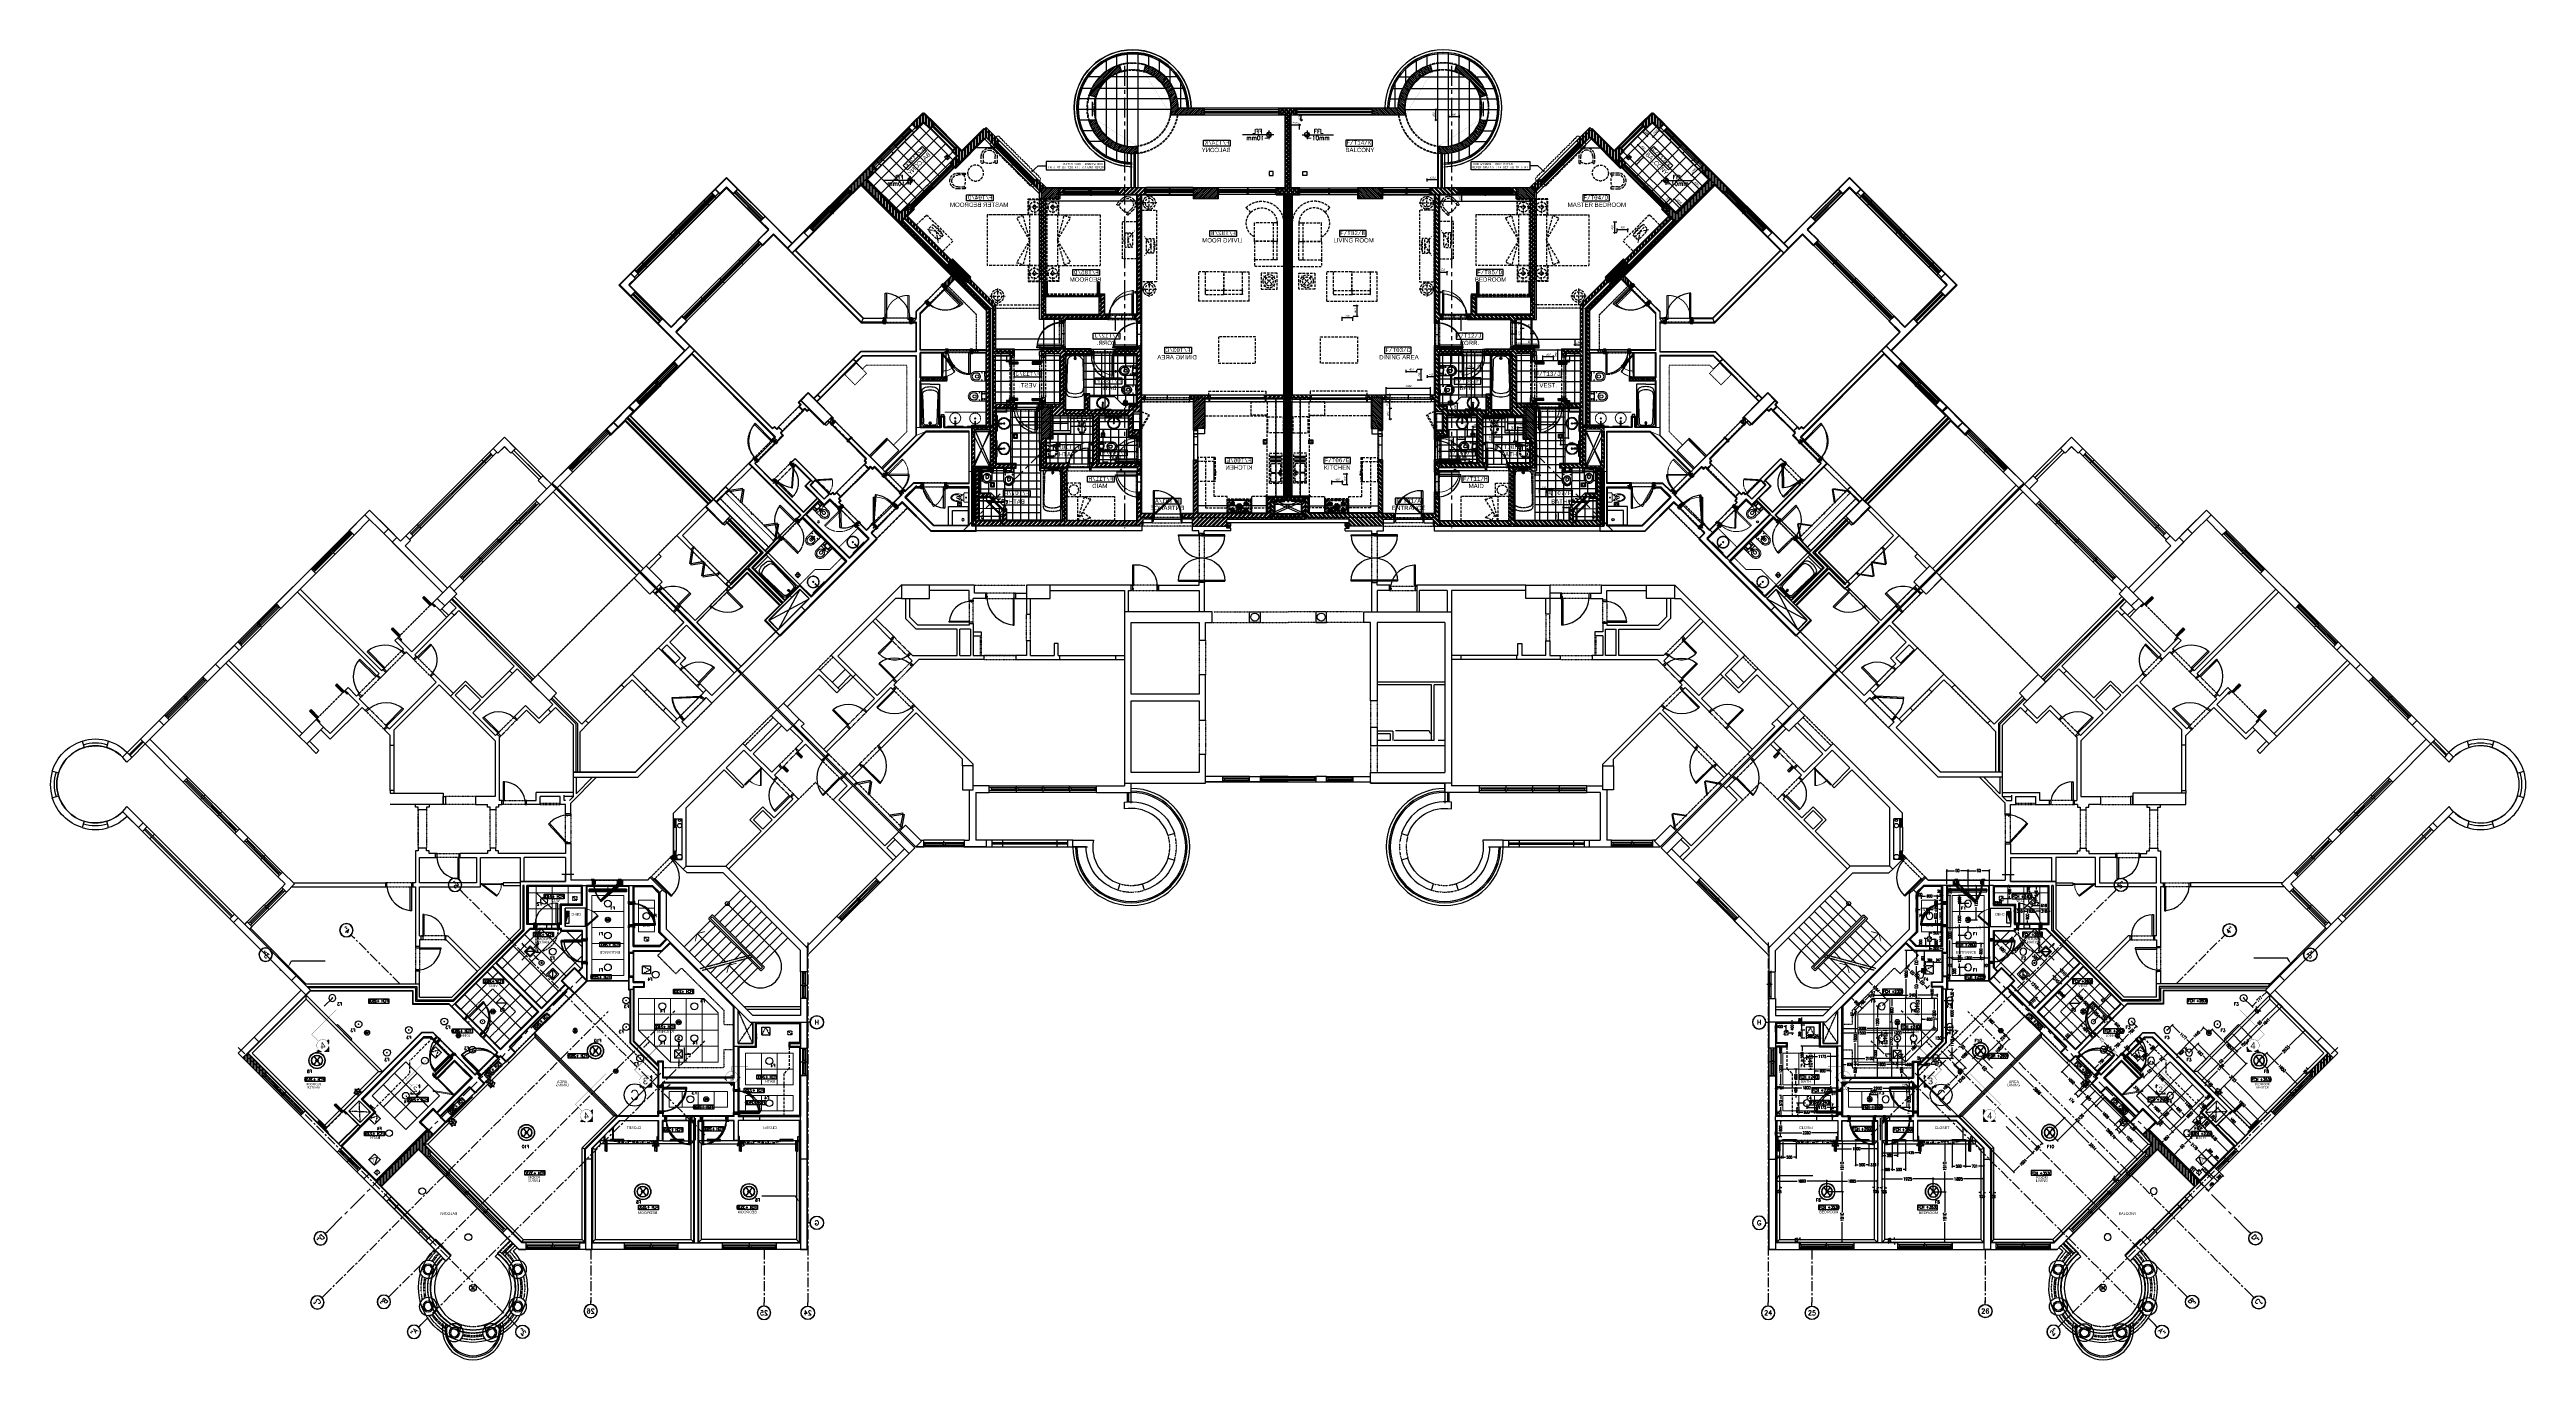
# Model space of a CAD drawing. Header units: millimetres. Extents: x 186805 to 449048, y 2167 to 51540.
# Drawn here: x 355808 to 449048, y 2167 to 51540 of the extents above; entities that cross this region are included whole.
import ezdxf
from ezdxf.enums import TextEntityAlignment as Align

# ---------------------------------------------------------------- set-up
doc = ezdxf.new("R2010")
doc.units = ezdxf.units.MM
for name, pattern in [('3117.NEW ID XR$0$BD$0$HIDDEN2', [0.1875, 0.125, -0.0625]), ('3117.NEW ID XR$0$BF$0$CENTER', [2, 1.25, -0.25, 0.25, -0.25]), ('3117.NEW ID XR$0$BF$0$HIDDEN2', [0.1875, 0.125, -0.0625]), ('3117.NEW ID XR$0$HIDDEN2', [0.1875, 0.125, -0.0625]), ('3117.NEW ID XR$0$XR-BAS2-BLOCK-A$0$HIDDEN2', [0.1875, 0.125, -0.0625]), ('BA$0$DASHED', [0.75, 0.5, -0.25]), ('BC$0$DASHDOT2', [0.5, 0.25, -0.125, 0, -0.125]), ('BC$0$DASHED', [0.75, 0.5, -0.25]), ('BC$0$HIDDEN', [0.375, 0.25, -0.125]), ('BC$0$HIDDEN2', [0.1875, 0.125, -0.0625]), ('BC$0$XR-BAS2-BLOCK-B$1$CENTER', [2, 1.25, -0.25, 0.25, -0.25]), ('BD$0$DASHDOT2', [0.5, 0.25, -0.125, 0, -0.125]), ('BD$0$HIDDEN', [0.375, 0.25, -0.125]), ('BD$0$PIX-UNIT-C$0$HIDDEN2', [0.1875, 0.125, -0.0625]), ('BD$0$XR-3123-PHL-$0$HIDDEN2', [0.1875, 0.125, -0.0625]), ('CENTER', [2, 1.25, -0.25, 0.25, -0.25]), ('DASHDOT2', [0.5, 0.25, -0.125, 0, -0.125]), ('DASHED', [0.75, 0.5, -0.25]), ('HIDDEN', [0.375, 0.25, -0.125]), ('HIDDEN2', [0.1875, 0.125, -0.0625]), ('PHANTOM2', [1.25, 0.625, -0.125, 0.125, -0.125, 0.125, -0.125]), ('TYPICAL.FLR HVAC DUCTING_xref(NID-R5-MO)$0$TYPICAL FLR.-HVAC_xref$0$HIDDEN', [0.375, 0.25, -0.125]), ('XR-3123-PHL-$0$HIDDEN2', [0.1875, 0.125, -0.0625]), ('XR-BAS2-BLOCK-A$0$DASHDOT2', [0.5, 0.25, -0.125, 0, -0.125])]:
    doc.linetypes.add(name, pattern=pattern)
doc.layers.get('0').update_dxf_attribs({"linetype": 'CONTINUOUS'})
doc.layers.get('Defpoints').update_dxf_attribs({"linetype": 'CONTINUOUS'})
for name, color, linetype, lineweight in [('0-60x120-C', 3, 'CONTINUOUS', 13), ('0-60x60-C', 3, 'CONTINUOUS', 13), ('0-AKL-P1 TILES', 8, 'CONTINUOUS', 13), ('0-akl-plasterline', 9, 'CONTINUOUS', 13), ('0-duct-C', 3, 'CONTINUOUS', 20), ('1', 130, 'CONTINUOUS', 40), ('3117.NEW ID XR$0$BB$0$a-conc', 6, 'CONTINUOUS', 30), ('3117.NEW ID XR$0$BB$0$A-HATCH', 8, 'CONTINUOUS', 5), ('3117.NEW ID XR$0$BD$0$0-PLUMBING', 2, 'CONTINUOUS', 20), ('3117.NEW ID XR$0$BD$0$0-sanitary', 1, 'CONTINUOUS', 20), ('3117.NEW ID XR$0$BD$0$A-ABOV', 1, '3117.NEW ID XR$0$BD$0$HIDDEN2', 5), ('3117.NEW ID XR$0$BD$0$a-conc', 6, 'CONTINUOUS', 30), ('3117.NEW ID XR$0$BD$0$A-FLOREDGE', 211, 'CONTINUOUS', 5), ('3117.NEW ID XR$0$BD$0$a-sanit', 30, 'CONTINUOUS', 5), ('3117.NEW ID XR$0$BD$0$a-wall', 7, 'CONTINUOUS', 30), ('3117.NEW ID XR$0$BD$0$A-WIND', 4, 'CONTINUOUS', 9), ('3117.NEW ID XR$0$BD$0$NAK_FIXTURES', 4, 'CONTINUOUS', 18), ('A-Door shower', 3, 'CONTINUOUS', 9), ('ACCESS PANEL', 170, 'CONTINUOUS', 30), ('ARCHITRAVE', 2, 'CONTINUOUS', 13), ('BA$0$0-door shower', 4, 'CONTINUOUS', 5), ('BC$0$0-tiles', 9, 'CONTINUOUS', 5), ('BC$0$a-conc', 6, 'CONTINUOUS', 30), ('BC$0$A-FLOREDGE', 211, 'CONTINUOUS', 5), ('BC$0$a-wall', 7, 'CONTINUOUS', 20), ('BD$0$0-PLUMBING', 2, 'CONTINUOUS', 20), ('BD$0$0-sanitary', 1, 'CONTINUOUS', 20), ('BD$0$0-tiles', 9, 'CONTINUOUS', 5), ('BD$0$a-conc', 6, 'CONTINUOUS', 30), ('BD$0$a-door', 8, 'CONTINUOUS', 9), ('BD$0$A-EQPM_ABOVE', 8, 'BD$0$DASHDOT2', 5), ('BD$0$a-sanit', 30, 'CONTINUOUS', 5), ('BD$0$A-SILL', 8, 'CONTINUOUS', 5), ('BD$0$a-wall', 8, 'CONTINUOUS', 30), ('BD$0$NAK_FIXTURES', 8, 'CONTINUOUS', 18), ('BD$0$PIX-UNIT-C$0$A-WALL-INPH-HIDE', 8, 'BD$0$PIX-UNIT-C$0$HIDDEN2', 5), ('BD$0$XR-3123-PHL-$0$a-flor-wdov', 8, 'BD$0$XR-3123-PHL-$0$HIDDEN2', 5), ('BF$0$a-wall', 7, 'CONTINUOUS', 30), ('Cabinet', 2, 'CONTINUOUS', 5), ('Countertop', 3, 'CONTINUOUS', 13), ('line', 1, 'CONTINUOUS', 18), ('LINE .05 P.05', 11, 'CONTINUOUS', 5), ('LINE 1 P1', 1, 'CONTINUOUS', 13), ('NAK_dim', 8, 'CONTINUOUS', 50), ('PIB-FP1$0$A-ANNO-RMNM', 6, 'CONTINUOUS', 5), ('wall', 4, 'CONTINUOUS', 25), ('XR-3123-PHL-$0$a-flor-wdov', 1, 'XR-3123-PHL-$0$HIDDEN2', 5), ('XR-GRD-BLOCKA$0$a-door', 3, 'CONTINUOUS', 9)]:
    doc.layers.add(name, color=color, linetype=linetype, lineweight=lineweight)
for name, color, linetype in [('0-AKL-P1TILES', 8, 'CONTINUOUS'), ('0-AKL-P2TILES', 8, 'CONTINUOUS'), ('0-AKL-PLASTER LINE', 9, 'CONTINUOUS'), ('0-cornice-C', 3, 'CONTINUOUS'), ('0TG-grid', 9, 'CENTER'), ('0TG-opening indicator', 8, 'PHANTOM2'), ('0TG-text', 4, 'CONTINUOUS'), ('3117.NEW ID XR$0$A-ABOV', 1, '3117.NEW ID XR$0$HIDDEN2'), ('3117.NEW ID XR$0$a-conc', 140, 'CONTINUOUS'), ('3117.NEW ID XR$0$A-FLOREDGE', 211, 'CONTINUOUS'), ('3117.NEW ID XR$0$A-HATCH', 8, 'CONTINUOUS'), ('3117.NEW ID XR$0$A-TILE', 8, 'CONTINUOUS'), ('3117.NEW ID XR$0$a-wall', 7, 'CONTINUOUS'), ('3117.NEW ID XR$0$A-WIND', 171, 'CONTINUOUS'), ('3117.NEW ID XR$0$BF$0$0-tiles', 9, 'CONTINUOUS'), ('3117.NEW ID XR$0$BF$0$A-ABOV', 1, '3117.NEW ID XR$0$BF$0$HIDDEN2'), ('3117.NEW ID XR$0$BF$0$A-AXES', 9, '3117.NEW ID XR$0$BF$0$CENTER'), ('3117.NEW ID XR$0$BF$0$a-conc', 6, 'CONTINUOUS'), ('3117.NEW ID XR$0$BF$0$a-sanit', 30, 'CONTINUOUS'), ('3117.NEW ID XR$0$BF$0$NAK_DIM', 8, 'CONTINUOUS'), ('3117.NEW ID XR$0$XR-BAS2-BLOCK-A$0$A-ABOV', 1, '3117.NEW ID XR$0$XR-BAS2-BLOCK-A$0$HIDDEN2'), ('5 cm Ins.plasticboard', 211, 'CONTINUOUS'), ('A-ABOV', 1, 'HIDDEN2'), ('A-ABOVE DOOR', 1, 'HIDDEN2'), ('A-BALC', 40, 'CONTINUOUS'), ('A-BLKNBR', 7, 'CONTINUOUS'), ('A-CONC-BLDG', 6, 'CONTINUOUS'), ('A-CORNICHE', 9, 'CONTINUOUS'), ('a-door', 4, 'CONTINUOUS'), ('A-EQPM_ABOVE', 1, 'DASHDOT2'), ('a-flor-wdov', 1, 'HIDDEN2'), ('A-FLOREDGE', 211, 'CONTINUOUS'), ('A-FLORRAIL', 92, 'CONTINUOUS'), ('A-HANDRAIL', 4, 'CONTINUOUS'), ('A-HATCH', 252, 'CONTINUOUS'), ('a-hatch shaft', 7, 'CONTINUOUS'), ('A-JOINT', 4, 'CONTINUOUS'), ('A-KEY', 8, 'CONTINUOUS'), ('A-LEVEL', 43, 'CONTINUOUS'), ('a-proj', 40, 'CONTINUOUS'), ('A-ROOM_ID', 3, 'CONTINUOUS'), ('A-ROOM_NBR', 40, 'CONTINUOUS'), ('a-sanit', 30, 'CONTINUOUS'), ('A-STAIR', 51, 'CONTINUOUS'), ('a-wall', 140, 'CONTINUOUS'), ('A-WIND', 4, 'CONTINUOUS'), ('ACCESS PANEL-TEMP', 5, 'CONTINUOUS'), ('ALAN', 6, 'CONTINUOUS'), ('BA$0$DOOR', 8, 'CONTINUOUS'), ('BB$0$DOOR', 9, 'HIDDEN'), ('BC$0$A-BALC', 8, 'CONTINUOUS'), ('BC$0$a-door', 3, 'CONTINUOUS'), ('BC$0$a-sanit', 30, 'CONTINUOUS'), ('BC$0$NAK_FIXTURES', 4, 'CONTINUOUS'), ('BC$0$SHORE-AXE$0$A-SYMBOLS', 55, 'CONTINUOUS'), ('BC--FIT-DRAIN', 2, 'CONTINUOUS'), ('BC-A-ABOV', 8, 'BC$0$HIDDEN2'), ('BC-A-AXES', 20, 'BC$0$DASHDOT2'), ('BC-A-HATCH', 8, 'CONTINUOUS'), ('BC-A-SILL', 1, 'CONTINUOUS'), ('BC-A-wall', 6, 'CONTINUOUS'), ('BC-A-WINDOW', 2, 'CONTINUOUS'), ('BC-dim', 1, 'CONTINUOUS'), ('BC-DOOR', 3, 'CONTINUOUS'), ('BC-TILES', 2, 'CONTINUOUS'), ('BF$0$0-door shower', 4, 'CONTINUOUS'), ('BF$0$0-tiles', 9, 'CONTINUOUS'), ('BF$0$00', 7, 'CONTINUOUS'), ('BF$0$a-sanit', 30, 'CONTINUOUS'), ('BF$0$line', 1, 'CONTINUOUS'), ('Carcass', 77, 'DASHED'), ('dimension', 7, 'CONTINUOUS'), ('DOOR', 3, 'CONTINUOUS'), ('e-access door for maintanenece', 170, 'CONTINUOUS'), ('E-ARMATUR', 2, 'CONTINUOUS'), ('E-LITE-CLUG', 2, 'CONTINUOUS'), ('E-POWER', 5, 'CONTINUOUS'), ('FIRST FLR DRAINAGExref-(NID-R2)$0$TYPCAL FLR DRAINAGE_xref(NID-R1)$0$M-FLOOR DRAIN', 7, 'CONTINUOUS'), ('FIRST FLR DRAINAGExref-(NID-R2)$1$TYPCAL FLR DRAINAGE_xref(NID-R1)$0$M-FLOOR DRAIN', 7, 'CONTINUOUS'), ('HATCH', 8, 'CONTINUOUS'), ('ID-WALL AMENDED', 7, 'CONTINUOUS'), ('INT-HATCH', 8, 'CONTINUOUS'), ('MEP', 16, 'CONTINUOUS'), ('PIB-FP1$0$A-COLS', 7, 'CONTINUOUS'), ('SANETARY', 1, 'CONTINUOUS'), ('SHADOW LINE', 151, 'CONTINUOUS'), ('SITE SURVEY ROOM$0$SITE SURVEY ROOM$0$DECORATIVE DETAILS-1$0$WALL FIXTURE DETAILS$0$ECO-WORLD DETAILS$0$FINAL ECO-1#$0$REV ECO$0$FINAL DRGS1$0$REFER', 7, 'CONTINUOUS'), ('STEEL', 8, 'CONTINUOUS'), ('TC$0$Nak_Tiletag', 3, 'CONTINUOUS'), ('TC-FLOORING', 41, 'CONTINUOUS'), ('TEXT', 3, 'CONTINUOUS'), ('txt1', 4, 'CONTINUOUS'), ('XR-3117-TF-$0$e-lite-iden', 61, 'CONTINUOUS'), ('XR-3117-TF-$0$e-lite-numb', 61, 'CONTINUOUS'), ('XR-BAS2-BLOCK-A$0$A-EQPM_ABOVE', 1, 'XR-BAS2-BLOCK-A$0$DASHDOT2'), ('XR-BAS2-BLOCK-B$1$a-wall', 7, 'CONTINUOUS'), ('XR-GRD-BLOCKA$1$a-door', 3, 'CONTINUOUS'), ('XR-GRD-BLOCKA$1$a-wall', 7, 'CONTINUOUS')]:
    doc.layers.add(name, color=color, linetype=linetype)
for name, color, linetype, true_color in [('D-ACC 100MM ABOVE CEILING', 30, 'CONTINUOUS', 0xff8514), ('D-ACC 100mm THICK', 172, 'CONTINUOUS', 0x0a0adb), ('D-ACC 200MM THICK', 133, 'CONTINUOUS', 0x48eaef), ('D-ACC-150MM THICK', 97, 'CONTINUOUS', 0x309d2a), ('D-ACC-300mm-THICK', 83, 'CONTINUOUS', 0x7eca6d)]:
    doc.layers.add(name, color=color, linetype=linetype, true_color=true_color)
doc.styles.add('BC$0$SHORE-AXE$0$ROMAND', font='ROMAND')
doc.styles.add('BW.B$0$SAS', font='sanss___.ttf')
doc.styles.add('ROMANS', font='ROMANS.shx', dxfattribs={"width": 0.8})
doc.styles.add('ROMANS_075', font='romans.shx', dxfattribs={"width": 0.75})
doc.styles.add('ROMANT', font='ROMANT.shx')
doc.styles.add('SITE SURVEY ROOM$0$SITE SURVEY ROOM$0$GEN-2F-FL-01-7$0$GEN-2F-FL-01-6$0$ELYSEE-STAR-2F-LAYOUT-FINAL-(REV-5)$0$ELYSEE-STAR-2F-LAYOUT-FINAL$0$STYLE1', font='archd.shx', dxfattribs={"oblique": 15})
doc.styles.add('SITE SURVEY ROOM$0$SITE SURVEY ROOM$0$XREF1$0$XREF1$0$XREF1$0$paris 2-3-4.DWG124$0$guest room-2$0$FINAL DRGS1$0$C2', font='swissk.ttf', dxfattribs={"height": 0.4})
doc.styles.add('style1', font='monos.ttf')
doc.styles.add('TC$0$Standard', font='txt')
doc.styles.add('XR-3117-TF-$0$E100', font='simplex.shx', dxfattribs={"height": 220})
doc.styles.add('XR-3117-TF-$0$e80', font='simplex.shx', dxfattribs={"height": 0.22})
doc.dimstyles.new('ARCH_1-50B$0', dxfattribs={"dimscale": 1000, "dimtxt": 0.11, "dimasz": 0.075, "dimexe": 0.05, "dimexo": 0.05, "dimgap": 0.055, "dimtad": 0, "dimdec": 0, "dimrnd": 1, "dimzin": 12, "dimdsep": 46, "dimtxsty": 'ROMANS_075', "dimblk1": 'ARCHTICK', "dimblk2": 'ARCHTICK', "dimsah": 1, "dimcen": 0.07, "dimclrd": 9, "dimclre": 9, "dimadec": 0, "dimazin": 0, "dimtfac": 1, "dimtdec": 0, "dimtofl": 0, "dimtmove": 0, "dimatfit": 3, "dimldrblk": 'ARCHTICK', "dimfxl": 0.05, "dimtolj": 1, "dimtzin": 12, "dimarcsym": 0})
doc.dimstyles.new('DIM-100', dxfattribs={"dimtxt": 90, "dimasz": 40, "dimexe": 40, "dimexo": 40, "dimgap": 40, "dimtad": 1, "dimdec": 0, "dimtxsty": 'ROMANS', "dimblk": 'ARCHTICK', "dimcen": 150, "dimclrd": 30, "dimclre": 30, "dimclrt": 30, "dimadec": 0, "dimazin": 0, "dimtfac": 1, "dimtdec": 0, "dimtmove": 0, "dimatfit": 3, "dimfxl": 1, "dimarcsym": 0})
doc.dimstyles.new('STANDARD-1', dxfattribs={"dimscale": 40, "dimtxt": 1.8, "dimasz": 1, "dimexe": 1, "dimexo": 0.5, "dimgap": 1, "dimtad": 1, "dimdec": 0, "dimrnd": 0.1, "dimzin": 3, "dimdsep": 46, "dimtxsty": 'SITE SURVEY ROOM$0$SITE SURVEY ROOM$0$GEN-2F-FL-01-7$0$GEN-2F-FL-01-6$0$ELYSEE-STAR-2F-LAYOUT-FINAL-(REV-5)$0$ELYSEE-STAR-2F-LAYOUT-FINAL$0$STYLE1', "dimblk": 'SITE SURVEY ROOM$0$SITE SURVEY ROOM$0$GEN-2F-FL-01-7$0$GEN-2F-FL-01-6$0$ELYSEE-STAR-2F-LAYOUT-FINAL-(REV-5)$0$ELYSEE-STAR-2F-LAYOUT-FINAL$0$_OBLIQUE', "dimcen": 2, "dimclrd": 1, "dimclre": 1, "dimclrt": 3, "dimadec": 0, "dimazin": 0, "dimtfac": 1, "dimtdec": 0, "dimtix": 1, "dimtmove": 2, "dimatfit": 3, "dimldrblk": 'ARCHTICK', "dimfxl": 1, "dimtolj": 1, "dimtzin": 3, "dimarcsym": 0})
doc.dimstyles.new('TC$0$POINTER', dxfattribs={"dimtxt": 80, "dimasz": 120, "dimexe": 20, "dimexo": 20, "dimgap": 20, "dimtad": 1, "dimdec": 0, "dimtxsty": 'TC$0$Standard', "dimcen": 2.5, "dimadec": 0, "dimazin": 0, "dimtfac": 1, "dimtdec": 0, "dimtix": 1, "dimtmove": 1, "dimatfit": 3, "dimldrblk": 'TC$0$_Dot', "dimfxl": 1, "dimarcsym": 0})
pattern_1 = [(45, (-640341.045, 627027.302), (-17.6776695, 17.6776695), [])]
pattern_2 = [(135, (733531.264, 627027.302), (17.6776695, 17.6776695), [])]
pattern_3 = [(315, (-189031.626, 11508.82), (-35.355339, -35.355339), [])]
pattern_4 = [(315, (-189031.63, 11508.82), (-79.54951, -79.54951), []), (315, (-188978.59, 11508.82), (-79.54951, -79.54951), [])]
pattern_5 = [(270, (-189031.63, 11508.82), (-112.5, -2e-14), []), (270, (-188994.13, 11471.32), (-112.5, -2e-14), [])]
pattern_6 = [(225, (-72400.937, 14410.717), (-26.516504, 26.516504), []), (225, (-72400.937, 14401.88), (-26.516504, 26.516504), []), (225, (-72400.937, 14393.04), (-26.516504, 26.516504), []), (225, (-72400.937, 14384.2), (-26.516504, 26.516504), [])]

# ---------------------------------------------------------------- blocks, each defined once
blk = doc.blocks.new('SYM29')
at = {"color": 0, "linetype": 'ByBlock', "const_width": 30}
for points in [[(0, 0), (-150, 260)], [(0, 0), (-150, -260)]]:
    blk.add_lwpolyline(points, dxfattribs=at)
blk = doc.blocks.new('A$C7C4A1575')
at = {"layer": 'a-wall'}
h = blk.add_hatch(dxfattribs=at)
h.set_pattern_fill('ANSI31', color=8, scale=200, style=0)
h.set_pattern_definition(pattern_1)
h.paths.add_polyline_path([(23471, 30480), (23367, 30375), (23462, 30280), (23462, 30155), (23562, 30155), (23562, 30480)])
h = blk.add_hatch(dxfattribs=at)
h.set_pattern_fill('ANSI31', color=8, scale=200, style=0)
h.set_pattern_definition(pattern_2)
h.paths.add_polyline_path([(69719, 30480), (69823, 30375), (69728, 30280), (69728, 30155), (69628, 30155), (69628, 30480)])
h = blk.add_hatch(dxfattribs=at)
h.set_pattern_fill('ANSI31', color=8, scale=200, style=0)
h.set_pattern_definition(pattern_1)
h.paths.add_polyline_path([(23562, 29255), (23462, 29255), (23462, 28940), (23562, 28940)])
h = blk.add_hatch(dxfattribs=at)
h.set_pattern_fill('ANSI31', color=8, scale=200, style=0)
h.set_pattern_definition(pattern_2)
h.paths.add_polyline_path([(69628, 28940), (69728, 28940), (69728, 29255), (69628, 29255)])
at = {"layer": '5 cm Ins.plasticboard', "color": 8}
blk.add_line((9691, 35215), (7534, 33057), dxfattribs=at)
at = {"layer": 'A-ABOV', "color": 8}
for p, q in [((14888, 40340), (15981, 39247)), ((22895, 38850), (22895, 40141)), ((23045, 38850), (23045, 40141)), ((70145, 38850), (70145, 40141)), ((70295, 38850), (70295, 40141)), ((78303, 40340), (77209, 39247)), ((16320, 38908), (17168, 38059)), ((19749, 35514), (22895, 38660)), ((73441, 35514), (70295, 38660)), ((76870, 38908), (76022, 38059)), ((17628, 37599), (19714, 35514)), ((75704, 37741), (73477, 35514)), ((21795, 35037), (20191, 35037)), ((71395, 35037), (72999, 35037)), ((13849, 30050), (13849, 28600)), ((14169, 28600), (14169, 30050)), ((69728, 30280), (69728, 29130)), ((76415, 28600), (76415, 30050)), ((76635, 30050), (76635, 28600)), ((79342, 30050), (79342, 28600)), ((23974, 25526), (24911, 24589)), ((69216, 25526), (68279, 24589)), ((18352, 23511), (22012, 19852)), ((21853, 23546), (22896, 22503)), ((71338, 23546), (70295, 22503)), ((74838, 23511), (71179, 19852)), ((36345, 22950), (35145, 22950)), ((36345, 22800), (35145, 22800)), ((58045, 22950), (56845, 22950)), ((58045, 22800), (56845, 22800)), ((43745, 21550), (46595, 21550)), ((49445, 21550), (46595, 21550)), ((43795, 21150), (46595, 21150)), ((49395, 21150), (46595, 21150)), ((34795, 20150), (36745, 20150)), ((58395, 20150), (56495, 20150)), ((22896, 18968), (23585, 18278)), ((70295, 18968), (69605, 18278)), ((31116, 18384), (32282, 17218)), ((62075, 18384), (60908, 17218)), ((26307, 15556), (25423, 16440)), ((27891, 15528), (27234, 16185)), ((27997, 15634), (27340, 16291)), ((66883, 15556), (67767, 16440)), ((27205, 14658), (26477, 15386)), ((27311, 14764), (26583, 15492)), ((29419, 14071), (30055, 14707)), ((29525, 13965), (30161, 14601)), ((63666, 13965), (63029, 14601)), ((63772, 14071), (63135, 14707)), ((41195, 13250), (42895, 13250)), ((41195, 13100), (42895, 13100)), ((51995, 13250), (50295, 13250)), ((51995, 13100), (50295, 13100)), ((35495, 9724), (37245, 9724)), ((57795, 9724), (55945, 9724))]:
    blk.add_line(p, q, dxfattribs=at)
for points in [[(29472, 28231), (28808, 27567), (28171, 28203)], [(63719, 28231), (64383, 27567), (65019, 28203)]]:
    blk.add_lwpolyline(points, dxfattribs=at)
for centre in [(44370, 17925), (44370, 17925), (48820, 17925), (48820, 17925)]:
    blk.add_circle(centre, 50, dxfattribs=at)
for centre, radius, start, end in [((15913, 46598), 1700, 72.89536, 107.10464), ((15913, 46598), 1450, 72.89536, 107.10464), ((77277, 46598), 1700, 72.89536, 107.10464), ((77277, 46598), 1450, 72.89536, 107.10464), ((40695, 30000), 1700, 72.89536, 107.10464), ((40695, 30000), 1450, 72.89536, 107.10464), ((52495, 30000), 1700, 72.89536, 107.10464), ((52495, 30000), 1450, 72.89536, 107.10464), ((40695, 30000), 1450, 342.89536, 17.10464), ((40695, 30000), 1700, 342.89536, 17.10464), ((52495, 30000), 1700, 162.89536, 197.10464), ((52495, 30000), 1450, 162.89536, 197.10464), ((40745, 2200), 1700, 162.89536, 197.10464), ((40745, 2200), 1450, 162.89536, 197.10464), ((52445, 2200), 1450, 342.89536, 17.10464), ((52445, 2200), 1700, 342.89536, 17.10464), ((40745, 2200), 1700, 252.89536, 287.10464), ((40745, 2200), 1450, 252.89536, 287.10464), ((52445, 2200), 1700, 252.89536, 287.10464), ((52445, 2200), 1450, 252.89536, 287.10464)]:
    blk.add_arc(centre, radius, start, end, dxfattribs=at)
at = {"layer": 'A-ABOVE DOOR', "color": 8, "linetype": 'Continuous'}
for p, q in [((19940, 45150), (17900, 45150)), ((19940, 44900), (17900, 44900)), ((23640, 45150), (21600, 45150)), ((21600, 44900), (23640, 44900)), ((27340, 45150), (25300, 45150)), ((25300, 44900), (27340, 44900)), ((65850, 45150), (67890, 45150)), ((67890, 44900), (65850, 44900)), ((69550, 45150), (71590, 45150)), ((71590, 44900), (69550, 44900)), ((73250, 45150), (75290, 45150)), ((73250, 44900), (75290, 44900)), ((17029, 44526), (14172, 41669)), ((14349, 41493), (17206, 44349)), ((78841, 41493), (75985, 44349)), ((76161, 44526), (79018, 41669)), ((11543, 42228), (10808, 41493)), ((11720, 42051), (10984, 41316)), ((81471, 42051), (82206, 41316)), ((81647, 42228), (82383, 41493)), ((9422, 40107), (7979, 38664)), ((83769, 40107), (85211, 38664)), ((9598, 39930), (8156, 38487)), ((83592, 39930), (85034, 38487)), ((28245, 38610), (28245, 37570)), ((28495, 38610), (28495, 37570)), ((64695, 38610), (64695, 37570)), ((64945, 38610), (64945, 37570)), ((28252, 35700), (28252, 34700)), ((28501, 35700), (28501, 34700)), ((64938, 35700), (64938, 34700)), ((7413, 32824), (8714, 31522)), ((8891, 31699), (7590, 33000)), ((29793, 32788), (31236, 31346)), ((63397, 32788), (61954, 31346)), ((84299, 31699), (85600, 33000)), ((85777, 32824), (84476, 31522)), ((29617, 32611), (31059, 31169)), ((63574, 32611), (62131, 31169)), ((7272, 29825), (8573, 31126)), ((8750, 30950), (7449, 29649)), ((84440, 30950), (85741, 29649)), ((85918, 29825), (84617, 31126)), ((34421, 30000), (32881, 30000)), ((58769, 30000), (60309, 30000)), ((5009, 27563), (6947, 29500)), ((7124, 29323), (5186, 27386)), ((34421, 29750), (32881, 29750)), ((58775, 29750), (60309, 29750)), ((86067, 29323), (88004, 27386)), ((88181, 27563), (86243, 29500)), ((39383, 27950), (35343, 27950)), ((35343, 27700), (39383, 27700)), ((44145, 27550), (45145, 27550)), ((44145, 27550), (45145, 27550)), ((45145, 27350), (44145, 27350)), ((45145, 27350), (44145, 27350)), ((46595, 27550), (45545, 27550)), ((46595, 27550), (45545, 27550)), ((46595, 27350), (45545, 27350)), ((46595, 27350), (45545, 27350)), ((46595, 27550), (47645, 27550)), ((46595, 27350), (47645, 27350)), ((49045, 27550), (48045, 27550)), ((48045, 27350), (49045, 27350)), ((53807, 27950), (57847, 27950)), ((57847, 27700), (53807, 27700)), ((4478, 25221), (5920, 23778)), ((88713, 25221), (87270, 23778)), ((5743, 23601), (4301, 25044)), ((87447, 23601), (88889, 25044)), ((7236, 22464), (8678, 21021)), ((85954, 22464), (84512, 21021)), ((8502, 20844), (7059, 22287)), ((84689, 20844), (86131, 22287)), ((9994, 19707), (11437, 18264)), ((15407, 19809), (18264, 16952)), ((18441, 17129), (15584, 19986)), ((74749, 17129), (77606, 19986)), ((77783, 19809), (74926, 16952)), ((83196, 19707), (81753, 18264)), ((11260, 18087), (9818, 19530)), ((81930, 18087), (83373, 19530)), ((21121, 14449), (19678, 15892)), ((72070, 14449), (73512, 15892)), ((19501, 15715), (20944, 14273)), ((73689, 15715), (72246, 14273)), ((22042, 13180), (23485, 11738)), ((23661, 11914), (22219, 13357)), ((69529, 11914), (70971, 13357)), ((71148, 13180), (69705, 11738)), ((26645, 7163), (23789, 10019)), ((23966, 10196), (26822, 7339)), ((69225, 10196), (66368, 7339)), ((66545, 7163), (69401, 10019)), ((30004, 5218), (28562, 6661)), ((28739, 6837), (30181, 5395)), ((64452, 6837), (63009, 5395)), ((63186, 5218), (64628, 6661)), ((33887, 4228), (32162, 5953)), ((32339, 6130), (34064, 4405)), ((60851, 6130), (59126, 4405)), ((59303, 4228), (61028, 5953)), ((36914, 5091), (35471, 3648)), ((35648, 3472), (37091, 4914)), ((38125, 5450), (40165, 5450)), ((40165, 5200), (38125, 5200)), ((41205, 5450), (43045, 5450)), ((41205, 5200), (43045, 5200)), ((46185, 5450), (43945, 5450)), ((46185, 5200), (43945, 5200)), ((47005, 5450), (49245, 5450)), ((47005, 5200), (49245, 5200)), ((51985, 5450), (50145, 5450)), ((51985, 5200), (50145, 5200)), ((55065, 5450), (53025, 5450)), ((53025, 5200), (55065, 5200)), ((57542, 3472), (56100, 4914)), ((56276, 5091), (57719, 3648))]:
    blk.add_line(p, q, dxfattribs=at)
at = {"layer": 'A-ABOVE DOOR', "color": 8}
for p, q in [((20683, 41050), (22895, 41050)), ((25895, 41050), (28245, 41050)), ((67295, 41050), (64945, 41050)), ((72507, 41050), (70295, 41050)), ((11069, 39916), (10326, 40659)), ((24165, 40150), (23135, 40150)), ((24165, 40300), (23141, 40300)), ((25505, 40300), (24475, 40300)), ((25505, 40150), (24475, 40150)), ((67685, 40300), (68715, 40300)), ((67685, 40150), (68715, 40150)), ((69025, 40300), (70049, 40300)), ((69025, 40150), (70055, 40150)), ((82121, 39916), (82864, 40658)), ((22895, 40020), (22895, 38990)), ((23045, 38990), (23045, 40020)), ((25745, 40070), (25745, 39140)), ((25895, 40070), (25895, 39140)), ((67295, 40070), (67295, 39140)), ((67445, 40070), (67445, 39140)), ((70145, 40020), (70145, 38990)), ((70295, 38990), (70295, 40020)), ((16062, 38529), (16790, 37801)), ((16896, 37907), (16168, 38635)), ((76294, 37907), (77022, 38635)), ((77128, 38529), (76400, 37801)), ((14439, 37239), (15097, 37896)), ((14545, 37133), (15203, 37790)), ((78645, 37133), (77987, 37790)), ((78751, 37239), (78094, 37896)), ((15577, 36468), (16306, 37196)), ((15684, 36362), (16412, 37090)), ((77507, 36362), (76778, 37090)), ((77613, 36468), (76884, 37196)), ((13749, 33750), (13749, 34750)), ((13899, 33750), (13899, 34750)), ((21795, 33981), (21795, 34881)), ((21945, 33981), (21945, 34881)), ((71245, 34001), (71245, 34901)), ((71395, 34001), (71395, 34901)), ((79292, 33750), (79292, 34750)), ((79442, 33750), (79442, 34750)), ((20041, 34385), (20041, 33455)), ((20041, 34385), (20041, 33455)), ((20191, 34385), (20191, 33455)), ((20191, 34385), (20191, 33455)), ((72999, 34385), (72999, 33455)), ((73149, 34385), (73149, 33455)), ((14899, 33500), (13969, 33500)), ((14899, 33350), (13969, 33350)), ((19141, 33075), (18211, 33075)), ((18211, 32925), (19141, 32925)), ((20151, 33000), (20151, 32300)), ((20191, 33000), (20191, 32300)), ((20191, 33000), (20191, 32300)), ((21795, 33000), (21795, 32070)), ((21945, 33000), (21945, 32070)), ((71245, 33000), (71245, 32070)), ((71395, 33000), (71395, 32070)), ((72999, 33000), (72999, 32300)), ((72999, 33000), (72999, 32300)), ((72999, 33000), (72999, 32300)), ((73039, 33000), (73039, 32300)), ((74049, 33075), (74979, 33075)), ((74979, 32925), (74049, 32925)), ((78292, 33500), (79222, 33500)), ((78292, 33350), (79222, 33350)), ((12619, 31500), (13649, 31500)), ((13649, 31350), (12619, 31350)), ((21543, 31450), (20413, 31450)), ((20413, 31250), (21543, 31250)), ((23367, 30375), (22589, 31153)), ((22695, 31259), (23473, 30481)), ((70495, 31259), (69717, 30481)), ((70495, 31259), (69717, 30481)), ((69823, 30375), (70601, 31153)), ((69823, 30375), (70601, 31153)), ((71648, 31450), (72778, 31450)), ((72778, 31250), (71648, 31250)), ((80572, 31500), (79542, 31500)), ((79542, 31350), (80572, 31350)), ((13848, 30050), (13848, 28600)), ((14169, 28600), (14169, 30050)), ((15447, 30400), (14535, 30400)), ((14535, 30250), (15447, 30250)), ((16555, 30050), (16555, 28600)), ((16775, 28600), (16775, 30050)), ((19395, 29890), (19395, 28760)), ((19595, 28760), (19595, 29890)), ((69728, 30155), (69728, 29255)), ((73595, 28760), (73595, 29890)), ((73795, 29890), (73795, 28760)), ((76415, 28600), (76415, 30050)), ((76635, 30050), (76635, 28600)), ((77744, 30400), (78686, 30400)), ((78686, 30250), (77744, 30250)), ((79022, 28600), (79022, 30050)), ((79342, 28600), (79342, 30050)), ((30356, 27559), (32088, 29292)), ((62835, 27559), (61102, 29292)), ((16010, 28400), (14880, 28400)), ((16010, 28100), (14880, 28100)), ((17925, 28400), (16995, 28400)), ((16995, 28250), (17925, 28250)), ((19195, 28400), (18445, 28400)), ((19195, 28360), (18445, 28360)), ((27938, 28182), (27231, 27475)), ((27337, 27369), (28044, 28076)), ((65853, 27369), (65196, 28027)), ((65302, 28133), (65959, 27475)), ((74745, 28400), (73997, 28400)), ((74745, 28360), (73997, 28360)), ((75265, 28400), (76195, 28400)), ((76195, 28250), (75265, 28250)), ((77180, 28400), (78310, 28400)), ((77180, 28100), (78310, 28100)), ((28178, 26386), (27521, 27044)), ((29040, 26739), (29769, 27467)), ((29288, 26491), (30016, 27220)), ((43245, 26200), (43245, 27200)), ((43494, 26200), (43495, 27200)), ((63902, 26491), (63174, 27220)), ((64150, 26739), (63422, 27467)), ((65012, 26386), (65669, 27044)), ((26083, 26110), (27144, 25049)), ((27215, 25120), (26154, 26180)), ((28072, 26280), (27415, 26938)), ((30447, 26901), (31176, 26173)), ((31282, 26279), (30553, 27008)), ((49695, 25225), (49695, 26525)), ((49945, 25225), (49945, 26525)), ((61908, 26279), (62637, 27008)), ((62743, 26901), (62014, 26173)), ((65118, 26280), (65776, 26938)), ((65976, 25120), (67036, 26180)), ((67107, 26110), (66046, 25049)), ((11105, 24112), (10009, 25208)), ((11861, 24869), (12589, 25597)), ((12696, 25491), (11967, 24762)), ((17476, 25095), (16818, 25752)), ((17476, 25095), (16818, 25752)), ((16924, 25859), (17582, 25201)), ((16924, 25859), (17582, 25201)), ((20155, 25243), (21499, 23900)), ((20262, 25349), (21605, 24006)), ((24637, 24439), (23838, 25238)), ((30638, 24801), (29981, 25459)), ((30744, 24907), (30087, 25565)), ((43245, 24500), (43245, 25500)), ((43495, 24500), (43495, 25500)), ((62446, 24907), (63103, 25565)), ((62552, 24801), (63209, 25459)), ((68553, 24439), (69352, 25238)), ((76266, 25859), (75609, 25201)), ((76266, 25859), (75609, 25201)), ((75715, 25095), (76372, 25752)), ((75715, 25095), (76372, 25752)), ((80495, 25491), (81223, 24762)), ((81329, 24869), (80601, 25597)), ((82086, 24112), (83182, 25208)), ((11592, 24260), (12321, 23532)), ((12427, 23638), (11698, 24367)), ((22362, 24168), (23069, 24875)), ((22468, 24062), (23175, 24769)), ((23697, 25096), (24496, 24297)), ((31712, 24067), (32440, 24795)), ((31818, 23961), (32547, 24689)), ((61372, 23961), (60644, 24689)), ((61478, 24067), (60750, 24795)), ((69494, 25096), (68695, 24297)), ((70722, 24062), (70015, 24769)), ((70828, 24168), (70121, 24875)), ((80763, 23638), (81492, 24367)), ((81598, 24260), (80869, 23532)), ((12526, 23327), (13254, 22599)), ((12632, 23433), (13360, 22705)), ((14329, 23589), (13671, 22931)), ((13777, 22825), (14435, 23483)), ((24366, 23974), (23709, 23316)), ((23815, 23210), (24472, 23868)), ((29472, 22857), (28977, 23352)), ((32379, 23060), (31722, 23719)), ((32485, 23166), (31829, 23825)), ((49695, 22225), (49695, 23525)), ((49945, 22225), (49945, 23525)), ((60705, 23166), (61362, 23825)), ((60811, 23060), (61468, 23719)), ((63719, 22857), (64214, 23352)), ((69375, 23210), (68718, 23868)), ((68824, 23974), (69482, 23316)), ((79413, 22825), (78755, 23483)), ((78861, 23589), (79519, 22931)), ((80558, 23433), (79830, 22705)), ((80664, 23327), (79936, 22599)), ((23497, 23104), (23002, 22609)), ((23525, 23076), (23030, 22581)), ((29401, 22786), (28906, 23281)), ((31632, 22181), (32290, 22839)), ((32396, 22733), (31738, 22075)), ((35005, 22050), (35005, 22800)), ((35045, 22050), (35045, 22800)), ((36345, 22950), (35145, 22950)), ((36345, 22800), (35145, 22800)), ((58045, 22950), (56845, 22950)), ((56845, 22800), (58045, 22800)), ((58145, 22050), (58145, 22800)), ((58185, 22050), (58185, 22800)), ((60795, 22733), (61452, 22075)), ((61558, 22181), (60901, 22839)), ((63789, 22786), (64284, 23281)), ((69665, 23076), (70160, 22581)), ((69694, 23104), (70189, 22609)), ((14393, 20824), (13084, 22132)), ((34595, 20710), (34595, 21590)), ((34745, 21590), (34745, 20710)), ((36745, 22245), (36745, 21245)), ((36895, 21245), (36895, 22245)), ((56295, 22245), (56295, 21245)), ((56445, 22245), (56445, 21245)), ((58445, 21590), (58445, 20710)), ((58595, 20710), (58595, 21590)), ((78798, 20824), (80106, 22132)), ((22754, 20453), (23482, 21181)), ((23730, 20934), (23002, 20205)), ((25479, 20273), (24815, 20938)), ((25529, 20223), (24815, 20937)), ((24885, 21008), (25550, 20344)), ((35205, 20650), (36335, 20650)), ((57985, 20650), (56855, 20650)), ((68304, 21008), (67647, 20350)), ((67717, 20279), (68375, 20937)), ((69460, 20934), (70189, 20205)), ((70436, 20453), (69708, 21181)), ((24115, 18809), (25105, 19799)), ((25211, 19693), (24221, 18703)), ((36341, 20450), (35205, 20450)), ((42775, 20350), (41745, 20350)), ((41745, 20201), (42775, 20200)), ((43245, 18200), (43245, 20050)), ((43445, 20050), (43445, 18200)), ((49745, 20050), (49745, 18200)), ((49945, 18200), (49945, 20050)), ((52495, 20350), (51465, 20350)), ((51465, 20150), (52495, 20150)), ((56849, 20450), (57985, 20450)), ((67979, 19693), (68969, 18703)), ((69075, 18809), (68085, 19799)), ((22896, 18968), (23585, 18278)), ((70295, 18968), (69605, 18278)), ((27368, 18384), (25529, 16546)), ((28082, 17671), (27424, 18328)), ((28082, 17670), (27425, 18328)), ((27495, 18399), (28152, 17742)), ((30338, 17889), (29680, 17232)), ((29786, 17126), (30444, 17783)), ((31745, 17048), (30946, 17847)), ((31087, 17988), (31886, 17189)), ((41475, 17800), (42605, 17800)), ((51715, 17800), (50585, 17800)), ((62103, 17988), (61304, 17189)), ((61445, 17048), (62244, 17847)), ((63404, 17126), (62746, 17783)), ((62852, 17889), (63510, 17232)), ((65695, 18399), (65037, 17741)), ((65108, 17670), (65766, 18328)), ((65822, 18384), (67661, 16546)), ((29752, 16810), (30813, 15749)), ((40895, 16880), (40895, 15950)), ((41045, 15950), (41045, 16880)), ((42605, 17600), (41475, 17600)), ((50585, 17600), (51715, 17600)), ((52145, 15950), (52145, 16880)), ((52295, 16880), (52295, 15950)), ((63437, 16809), (62376, 15748)), ((27997, 15634), (27340, 16291)), ((28789, 16186), (29318, 16716)), ((28817, 16158), (29347, 16687)), ((30657, 15594), (29596, 16654)), ((32028, 16680), (31385, 16037)), ((31491, 15931), (32134, 16574)), ((32795, 16450), (33695, 16450)), ((33695, 16300), (32795, 16300)), ((60395, 16450), (59495, 16450)), ((59495, 16300), (60395, 16300)), ((61699, 15931), (61056, 16574)), ((61162, 16680), (61805, 16037)), ((62532, 15593), (63593, 16653)), ((64373, 16157), (63842, 16687)), ((64401, 16185), (63870, 16715)), ((65851, 16291), (65193, 15634)), ((65299, 15528), (65957, 16185)), ((26477, 15386), (27205, 14658)), ((27311, 14764), (26583, 15492)), ((38245, 15850), (39175, 15850)), ((39175, 15700), (38245, 15700)), ((40895, 14670), (40895, 15600)), ((41045, 14670), (41045, 15600)), ((43045, 15450), (43045, 14550)), ((43195, 14550), (43195, 15450)), ((49995, 15450), (49995, 14550)), ((50145, 14550), (50145, 15450)), ((52145, 14670), (52145, 15600)), ((52295, 14670), (52295, 15600)), ((54945, 15850), (54015, 15850)), ((54015, 15700), (54945, 15700)), ((65879, 14764), (66607, 15492)), ((66713, 15386), (65985, 14658)), ((27421, 14195), (28199, 13417)), ((28340, 13558), (27527, 14372)), ((29419, 14071), (30055, 14707)), ((29525, 13965), (30161, 14601)), ((41005, 13700), (41005, 14450)), ((41045, 13700), (41045, 14450)), ((52145, 13700), (52145, 14450)), ((52185, 13700), (52185, 14450)), ((63029, 14601), (63666, 13965)), ((63772, 14071), (63135, 14707)), ((64850, 13558), (65628, 14336)), ((65769, 14195), (64991, 13417)), ((36145, 11700), (36145, 13250)), ((37175, 13600), (36245, 13600)), ((36245, 13450), (37175, 13450)), ((37245, 11500), (37245, 13450)), ((37245, 11700), (37245, 13250)), ((42895, 13250), (41195, 13250)), ((41195, 13100), (42895, 13100)), ((50295, 13250), (51995, 13250)), ((50295, 13100), (51995, 13100)), ((55945, 11500), (55945, 13450)), ((55945, 11700), (55945, 13250)), ((56015, 13600), (56945, 13600)), ((56945, 13450), (56015, 13450)), ((57045, 11700), (57045, 13250)), ((34675, 11400), (33745, 11400)), ((33745, 11300), (34675, 11300)), ((37995, 11300), (37995, 10248)), ((38145, 11300), (38145, 10248)), ((40075, 11500), (39145, 11500)), ((39145, 11350), (40075, 11350)), ((40895, 10240), (40895, 11270)), ((41045, 10240), (41045, 11270)), ((52145, 10240), (52145, 11270)), ((52295, 10240), (52295, 11270)), ((53115, 11500), (54045, 11500)), ((54045, 11350), (53115, 11350)), ((55045, 11320), (55045, 10240)), ((55195, 11320), (55195, 10240)), ((58515, 11400), (59445, 11400)), ((59445, 11300), (58515, 11300)), ((31386, 10249), (32416, 10249)), ((32416, 10099), (31386, 10099)), ((33660, 8778), (32932, 9506)), ((33038, 9612), (33767, 8884)), ((39785, 10150), (40815, 10150)), ((40815, 10000), (39785, 10000)), ((53405, 10150), (52375, 10150)), ((52375, 10000), (53405, 10000)), ((60152, 9612), (59424, 8884)), ((59530, 8778), (60258, 9506)), ((61754, 10249), (60774, 10249)), ((60774, 10099), (61754, 10099)), ((37395, 9250), (39545, 9250)), ((55795, 9250), (53645, 9250))]:
    blk.add_line(p, q, dxfattribs=at)
at = {"layer": 'A-BALC', "color": 8}
for centre, radius, start, end in [((15913, 48148), 1150, 346.45426, 193.54574), ((15913, 48148), 1050, 349.10906, 190.89094), ((15913, 48148), 1000, 350.48403, 189.51597), ((77277, 48148), 1150, 346.45426, 193.54574), ((77277, 48148), 1050, 349.10906, 190.89094), ((77277, 48148), 1000, 350.48403, 189.51597)]:
    blk.add_arc(centre, radius, start, end, dxfattribs=at)
at = {"layer": 'A-CONC-BLDG', "color": 8}
for p, q in [((23195, 31759), (23051, 31615)), ((69995, 31759), (70139, 31615)), ((23935, 30731), (23829, 30837)), ((69255, 30731), (69361, 30837))]:
    blk.add_line(p, q, dxfattribs=at)
at = {"layer": 'A-CONC-BLDG', "color": 8, "ltscale": 0.5}
for points in [[(14711, 45396), (14286, 44972), (14499, 44759), (15100, 45361), (14888, 45573, -0.56517), (15486, 47984), (15413, 48223, 0.56517)], [(16413, 48223), (16339, 47984, -0.623799), (16746, 45411), (16925, 45232, 0.614915)], [(76777, 48223), (76851, 47984, 0.623799), (76444, 45411), (76265, 45232, -0.614915)], [(78479, 45396), (78904, 44972), (78692, 44759), (78091, 45361), (78303, 45573, 0.56517), (77704, 47984), (77777, 48223, -0.56517)]]:
    blk.add_lwpolyline(points, format="xyb", close=True, dxfattribs=at)
at = {"layer": 'A-CONC-BLDG', "color": 8}
for points in [[(20395, 41750), (20145, 41750), (20145, 45150), (20395, 45150)], [(28495, 41750), (28245, 41750), (28245, 45150), (28495, 45150)], [(64695, 41750), (64945, 41750), (64945, 45150), (64695, 45150)], [(72795, 41750), (73045, 41750), (73045, 45150), (72795, 45150)], [(11812, 42497), (11988, 42320), (12696, 43027), (12519, 43204)], [(81379, 42497), (81202, 42320), (80495, 43027), (80671, 43204)], [(14410, 39863), (13915, 40358), (14410, 40853), (14905, 40358)], [(78780, 39863), (79275, 40358), (78780, 40853), (78285, 40358)], [(7675, 37158), (7852, 37335), (7251, 37936), (7074, 37759)], [(85515, 37158), (85338, 37335), (85939, 37936), (86116, 37759)], [(9620, 35567), (6897, 32845), (7074, 32668), (9796, 35390)], [(83571, 35567), (86293, 32845), (86116, 32668), (83394, 35390)], [(28495, 33795), (28495, 34700), (28245, 34700), (28245, 33899), (25328, 30981), (23973, 30981), (23829, 30837), (23935, 30731), (25431, 30731)], [(64695, 33795), (64695, 34700), (64945, 34700), (64945, 33899), (67863, 30981), (69217, 30981), (69361, 30837), (69255, 30731), (67759, 30731)], [(31946, 29433), (31734, 29645), (32335, 30246), (32548, 30034)], [(32194, 29185), (32795, 29786), (32583, 29999), (31982, 29398)], [(60996, 29185), (60395, 29786), (60607, 29999), (61208, 29398)], [(61244, 29433), (61456, 29645), (60855, 30246), (60643, 30034)], [(12795, 28400), (12795, 27975), (14795, 27975), (14795, 28400)], [(34745, 26950), (34345, 26950), (34345, 27850), (34745, 27850)], [(52745, 27600), (49695, 27600), (49695, 26525), (49945, 26525), (49945, 27200), (52495, 27200), (52495, 24500), (49945, 24500), (49945, 25225), (49695, 25225), (49695, 23525), (49945, 23525), (49945, 24250), (52495, 24250), (52495, 21550), (49945, 21550), (49945, 22225), (49695, 22225), (49695, 21550), (49445, 21550), (49445, 21150), (52745, 21150)], [(58445, 26950), (58845, 26950), (58845, 27850), (58445, 27850)], [(4104, 25243), (4281, 25420), (3574, 26127), (3397, 25950)], [(9655, 26127), (9372, 25844), (10009, 25208), (10291, 25491)], [(83535, 26127), (83818, 25844), (83182, 25208), (82899, 25491)], [(89086, 25243), (88909, 25420), (89616, 26127), (89793, 25950)], [(27350, 24837), (27138, 25049), (27739, 25650), (27951, 25438)], [(27598, 24589), (28199, 25190), (27987, 25402), (27386, 24801)], [(65592, 24589), (64991, 25190), (65204, 25402), (65805, 24801)], [(65840, 24837), (66052, 25049), (65451, 25650), (65239, 25438)], [(18070, 23794), (18352, 23511), (19059, 24218), (18777, 24501)], [(75121, 23794), (74838, 23511), (74131, 24218), (74414, 24501)], [(6933, 22415), (7109, 22592), (6402, 23299), (6225, 23122)], [(86258, 22415), (86081, 22592), (86788, 23299), (86965, 23122)], [(15029, 20188), (15312, 20470), (14675, 21107), (14393, 20824)], [(32045, 20650), (33095, 20650), (33095, 20150), (32045, 20150)], [(56445, 20650), (55545, 20650), (55545, 20150), (56445, 20150)], [(61145, 20650), (60095, 20650), (60095, 20150), (61145, 20150)], [(78161, 20188), (77878, 20470), (78515, 21107), (78798, 20824)], [(22188, 19675), (21976, 19887), (22577, 20488), (22789, 20276)], [(22436, 19427), (23037, 20028), (22825, 20241), (22224, 19640)], [(70754, 19427), (70153, 20028), (70365, 20241), (70966, 19640)], [(71002, 19675), (71214, 19887), (70613, 20488), (70401, 20276)], [(12731, 18031), (12554, 18208), (11847, 17501), (12024, 17324)], [(24964, 16899), (24681, 17182), (25388, 17889), (25671, 17607)], [(68226, 16899), (68509, 17182), (67802, 17889), (67519, 17607)], [(80459, 18031), (80636, 18208), (81343, 17501), (81166, 17324)], [(18865, 16351), (19042, 16528), (18441, 17129), (18264, 16952)], [(74325, 16351), (74148, 16528), (74749, 17129), (74926, 16952)], [(19501, 15715), (19678, 15892), (19077, 16493), (18900, 16316)], [(73689, 15715), (73512, 15892), (74113, 16493), (74290, 16316)], [(17097, 14937), (17345, 15185), (17522, 15008), (17097, 14584), (16673, 15008), (16850, 15185)], [(76093, 14937), (75845, 15185), (75669, 15008), (76093, 14584), (76517, 15008), (76340, 15185)], [(21800, 13417), (21976, 13594), (21375, 14195), (21198, 14018)], [(28535, 12904), (28252, 13187), (29206, 14142), (29489, 13859)], [(37645, 13450), (37645, 14800), (37245, 14800), (37245, 13450)], [(43045, 13100), (43445, 13100), (43445, 14450), (43045, 14450)], [(50145, 13100), (49745, 13100), (49745, 14450), (50145, 14450)], [(55545, 13450), (55545, 14800), (55945, 14800), (55945, 13450)], [(64656, 12904), (64938, 13187), (63984, 14142), (63701, 13859)], [(71391, 13417), (71214, 13594), (71815, 14195), (71992, 14018)], [(24080, 11137), (24257, 11313), (23656, 11914), (23479, 11738)], [(69110, 11137), (68934, 11313), (69535, 11914), (69711, 11738)], [(21853, 8414), (22029, 8591), (21782, 8838), (22029, 9086), (21853, 9263), (21428, 8838)], [(33661, 8202), (33944, 7919), (34651, 8626), (34368, 8909)], [(59529, 8202), (59246, 7919), (58539, 8626), (58822, 8909)], [(71338, 8414), (71161, 8591), (71408, 8838), (71161, 9086), (71338, 9263), (71762, 8838)], [(28358, 6859), (28535, 7035), (27934, 7636), (27757, 7460)], [(64832, 6859), (64656, 7035), (65257, 7636), (65433, 7460)], [(37245, 5600), (37245, 5200), (37945, 5200), (37945, 5600)], [(43045, 5600), (43045, 5200), (43945, 5200), (43945, 5600)], [(50145, 5600), (50145, 5200), (49245, 5200), (49245, 5600)], [(55945, 5600), (55945, 5200), (55245, 5200), (55245, 5600)], [(25459, 5161), (25706, 5409), (25883, 5232), (25459, 4808), (25035, 5232), (25211, 5409)], [(67731, 5161), (67484, 5409), (67307, 5232), (67731, 4808), (68156, 5232), (67979, 5409)], [(32848, 2722), (33096, 2969), (33272, 2793), (32848, 2368), (32424, 2793), (32601, 2969)], [(60342, 2722), (60095, 2969), (59918, 2793), (60342, 2368), (60766, 2793), (60590, 2969)]]:
    blk.add_lwpolyline(points, close=True, dxfattribs=at)
for points in [[(23051, 31615), (22945, 31721), (22945, 33195), (26350, 36600), (28495, 36600), (28495, 35700), (28245, 35700), (28245, 36350), (26454, 36350), (23195, 33091), (23195, 31759)], [(70139, 31615), (70245, 31721), (70245, 33195), (66840, 36600), (64695, 36600), (64695, 35700), (64945, 35700), (64945, 36350), (66736, 36350), (69995, 33091), (69995, 31759)], [(20201, 35012), (19731, 34542), (19236, 35037), (19731, 35532), (20201, 35062), (20201, 35012)], [(72989, 35012), (73459, 34542), (73954, 35037), (73459, 35532), (72989, 35062), (72989, 35012)], [(80395, 27975), (78395, 27975), (78395, 28400), (80395, 28400)], [(40695, 21550), (43245, 21550), (43245, 24500), (43495, 24500), (43495, 21550), (43745, 21550), (43745, 21150), (40445, 21150), (40445, 27600), (43495, 27600), (43495, 27200), (40695, 27200)], [(40695, 21550), (40695, 27200)], [(43245, 25500), (43495, 25500), (43495, 26200)], [(43245, 25500), (43245, 26200), (43495, 26200)], [(27987, 25402), (27987, 25402)], [(27987, 25402), (27987, 25402)], [(37645, 20150), (36745, 20150), (36745, 20650)], [(36745, 20650), (37645, 20650), (37645, 20150)]]:
    blk.add_lwpolyline(points, dxfattribs=at)
for points in [[(40269, 31386), (40195, 31625, 0.329244), (38995, 30000), (38495, 30000), (38495, 29750), (39267, 29750, -0.377986)], [(41195, 31625), (41122, 31386, -0.248358), (42081, 30426), (42320, 30500, 0.248358)], [(51995, 31625), (52069, 31386, 0.248358), (51109, 30426), (50870, 30500, -0.248358)], [(52922, 31386), (52995, 31625, -0.329244), (54195, 30000), (54695, 30000), (54695, 29750), (53923, 29750, 0.377986)], [(1274, 29033), (1200, 29272, 0.248358), (75, 28147), (314, 28074, -0.248358)], [(3503, 29097), (3326, 29274), (2902, 28850, 0.122321), (2200, 29272), (2126, 29033, -0.166552), (2887, 28481)], [(42320, 29500), (42081, 29574, -0.377986), (40445, 28572), (40445, 28550), (40445, 28550), (40445, 28350), (40445, 28350), (40445, 28318, 0.370665)], [(50870, 29500), (51109, 29574, 0.377986), (52745, 28572), (52745, 28550), (52745, 28550), (52745, 28350), (52745, 28350), (52745, 28318, -0.370665)], [(89687, 29097), (89864, 29274), (90288, 28850, -0.122321), (90990, 29272), (91064, 29033, 0.166552), (90303, 28481)], [(91917, 29033), (91990, 29272, -0.248358), (93115, 28147), (92876, 28074, 0.248358)], [(92876, 27221), (93115, 27147, -0.248358), (91990, 26023), (91917, 26262, 0.248358)], [(3066, 26635), (2887, 26814, -0.166551), (2126, 26262), (2200, 26023, 0.159959)], [(90124, 26635), (90303, 26814, 0.166551), (91064, 26262), (90990, 26023, -0.159959)], [(39120, 2700), (39359, 2626, -0.3641), (40925, 3639), (40925, 3890, 0.358906)], [(54070, 2700), (53831, 2626, 0.3641), (52265, 3639), (52265, 3890, -0.358906)], [(41172, 814), (41245, 575, 0.329244), (42445, 2200), (43425, 2200), (43425, 2450), (42173, 2450, -0.377986)], [(52019, 814), (51945, 575, -0.329244), (50745, 2200), (49765, 2200), (49765, 2450), (51017, 2450, 0.377986)], [(40245, 575), (40319, 814, -0.248358), (39359, 1774), (39120, 1700, 0.248358)], [(52945, 575), (52872, 814, 0.248358), (53831, 1774), (54070, 1700, -0.248358)]]:
    blk.add_lwpolyline(points, format="xyb", close=True, dxfattribs=at)
blk.add_lwpolyline([(314, 27221), (75, 27147, 0.248358), (1200, 26023), (1274, 26262, -0.248358), (314, 27221)], format="xyb", dxfattribs=at)
at = {"layer": 'A-CORNICHE', "color": 8}
for centre, radius, start, end in [((40695, 30000), 2200, 270.00002, 180), ((40695, 30000), 2100, 270.00002, 180), ((40695, 30000), 2050, 270.00002, 180), ((52495, 30000), 2200, 0, 269.99998), ((52495, 30000), 2100, 0, 269.99998), ((52495, 30000), 2050, 0, 269.99998), ((40745, 2200), 2200, 90.52075, 0), ((40745, 2200), 2100, 90.54555, 0), ((40745, 2200), 2050, 90.55886, 0), ((52445, 2200), 2200, 180, 89.47925), ((52445, 2200), 2100, 180, 89.45445), ((52445, 2200), 2050, 180, 89.44114)]:
    blk.add_arc(centre, radius, start, end, dxfattribs=at)
at = {"layer": 'a-door', "color": 8, "lineweight": -3}
for p, q in [((20928, 41450), (20888, 41450)), ((72263, 41450), (72303, 41450)), ((10723, 39697), (10751, 39668)), ((82468, 39697), (82439, 39668)), ((27415, 26938), (27521, 27044)), ((27521, 27044), (27613, 26952)), ((27733, 27185), (27556, 27008)), ((27584, 26980), (27761, 27157)), ((27789, 27129), (27613, 26952)), ((27733, 27185), (27789, 27129)), ((31225, 27609), (30589, 26972)), ((30617, 26944), (31254, 27580)), ((61964, 27609), (61936, 27581)), ((62572, 26945), (61936, 27581)), ((61964, 27609), (62601, 26973)), ((65457, 27185), (65401, 27129)), ((65401, 27129), (65578, 26952)), ((65606, 26980), (65429, 27157)), ((65457, 27185), (65634, 27008)), ((65669, 27044), (65578, 26952)), ((65776, 26938), (65669, 27044)), ((27450, 26902), (27415, 26938)), ((27556, 27008), (27450, 26902)), ((28143, 26421), (28037, 26315)), ((28037, 26315), (28072, 26280)), ((28072, 26280), (28178, 26386)), ((28263, 26655), (28086, 26478)), ((28086, 26478), (28115, 26450)), ((28115, 26450), (28292, 26626)), ((28320, 26598), (28143, 26421)), ((28178, 26386), (28143, 26421)), ((28203, 26361), (28175, 26390)), ((28263, 26655), (28320, 26598)), ((30447, 26901), (30553, 27008)), ((30483, 26866), (30447, 26901)), ((30589, 26972), (30483, 26866)), ((30561, 26944), (30525, 26909)), ((30525, 26909), (30536, 26898)), ((30536, 26898), (30571, 26933)), ((30553, 27008), (30617, 26944)), ((30571, 26933), (30561, 26944)), ((31246, 26315), (31140, 26209)), ((31140, 26209), (31176, 26173)), ((31172, 26262), (31208, 26297)), ((31183, 26251), (31172, 26262)), ((31176, 26173), (31282, 26279)), ((31218, 26286), (31183, 26251)), ((31208, 26297), (31218, 26286)), ((31282, 26279), (31246, 26315)), ((61908, 26280), (61943, 26315)), ((62014, 26174), (61908, 26280)), ((61943, 26315), (62049, 26209)), ((61982, 26298), (61971, 26287)), ((61971, 26287), (62007, 26252)), ((62017, 26262), (61982, 26298)), ((62007, 26252), (62017, 26262)), ((62049, 26209), (62014, 26174)), ((62636, 27008), (62572, 26945)), ((62601, 26973), (62707, 26867)), ((62618, 26934), (62629, 26945)), ((62654, 26899), (62618, 26934)), ((62629, 26945), (62664, 26909)), ((62742, 26902), (62636, 27008)), ((62664, 26909), (62654, 26899)), ((62707, 26867), (62742, 26902)), ((64927, 26655), (64870, 26598)), ((64870, 26598), (65047, 26421)), ((65075, 26450), (64899, 26626)), ((64927, 26655), (65104, 26478)), ((65012, 26386), (65047, 26421)), ((65118, 26280), (65012, 26386)), ((65047, 26421), (65075, 26450)), ((65047, 26421), (65153, 26315)), ((65104, 26478), (65075, 26450)), ((65153, 26315), (65118, 26280)), ((65634, 27008), (65740, 26902)), ((65740, 26902), (65776, 26938)), ((9761, 24890), (10150, 25279)), ((10115, 25314), (10009, 25208)), ((10009, 25208), (10044, 25173)), ((10150, 25279), (10115, 25314)), ((83036, 25279), (83072, 25314)), ((83425, 24890), (83036, 25279)), ((83072, 25314), (83178, 25208)), ((83178, 25208), (83142, 25173)), ((9818, 24833), (9761, 24890)), ((10072, 25144), (9789, 24861)), ((9818, 24833), (10100, 25116)), ((10100, 25116), (10044, 25173)), ((11069, 24147), (11175, 24253)), ((11175, 24253), (11211, 24218)), ((82011, 24253), (81976, 24218)), ((82117, 24147), (82011, 24253)), ((83086, 25116), (83142, 25173)), ((83369, 24833), (83086, 25116)), ((83114, 25144), (83397, 24861)), ((83369, 24833), (83425, 24890)), ((10730, 23921), (11013, 24204)), ((10786, 23864), (10730, 23921)), ((11041, 24176), (10758, 23893)), ((10786, 23864), (11069, 24147)), ((11069, 24147), (11013, 24204)), ((11105, 24112), (11069, 24147)), ((11211, 24218), (11105, 24112)), ((31722, 23718), (31786, 23654)), ((31800, 23725), (31810, 23714)), ((31810, 23714), (31846, 23750)), ((31828, 23824), (31863, 23789)), ((31846, 23750), (31835, 23760)), ((61362, 23825), (61326, 23789)), ((61344, 23751), (61355, 23761)), ((61379, 23715), (61344, 23751)), ((61390, 23726), (61379, 23715)), ((61468, 23719), (61404, 23655)), ((81976, 24218), (82082, 24112)), ((82082, 24112), (82117, 24147)), ((82117, 24147), (82174, 24204)), ((82400, 23864), (82117, 24147)), ((82145, 24176), (82428, 23893)), ((82456, 23921), (82174, 24204)), ((82400, 23864), (82456, 23921)), ((32450, 23202), (32344, 23096)), ((32344, 23096), (32380, 23060)), ((32380, 23061), (32345, 23096)), ((32376, 23149), (32411, 23184)), ((32387, 23138), (32376, 23149)), ((32380, 23060), (32486, 23166)), ((32422, 23173), (32387, 23138)), ((32411, 23184), (32422, 23173)), ((60704, 23167), (60739, 23203)), ((60810, 23061), (60704, 23167)), ((60739, 23203), (60846, 23096)), ((60778, 23185), (60768, 23174)), ((60768, 23174), (60803, 23139)), ((60814, 23149), (60778, 23185)), ((60803, 23139), (60814, 23149)), ((60846, 23096), (60810, 23061)), ((12837, 21814), (13120, 22097)), ((12837, 21814), (12893, 21757)), ((13148, 22068), (12865, 21786)), ((12893, 21757), (13176, 22040)), ((13190, 22238), (13084, 22132)), ((13084, 22132), (13120, 22097)), ((13120, 22097), (13226, 22203)), ((13120, 22097), (13176, 22040)), ((13226, 22203), (13190, 22238)), ((79960, 22203), (79996, 22238)), ((80066, 22097), (79960, 22203)), ((79996, 22238), (80102, 22132)), ((80066, 22097), (80010, 22040)), ((80293, 21757), (80010, 22040)), ((80038, 22068), (80321, 21786)), ((80102, 22132), (80066, 22097)), ((80349, 21814), (80066, 22097)), ((80349, 21814), (80293, 21757)), ((14018, 20633), (14301, 20916)), ((14018, 20633), (14074, 20576)), ((14329, 20888), (14046, 20605)), ((14074, 20576), (14463, 20965)), ((14301, 20916), (14357, 20859)), ((14393, 20824), (14357, 20859)), ((14499, 20930), (14393, 20824)), ((14463, 20965), (14499, 20930)), ((78723, 20965), (78688, 20930)), ((78688, 20930), (78794, 20824)), ((79112, 20576), (78723, 20965)), ((78794, 20824), (78829, 20859)), ((78885, 20916), (78829, 20859)), ((78857, 20888), (79140, 20605)), ((79168, 20633), (78885, 20916)), ((79168, 20633), (79112, 20576)), ((24570, 19802), (24530, 19796)), ((24530, 19796), (24608, 19302)), ((24570, 19802), (24576, 19841)), ((24648, 19308), (24570, 19802)), ((25064, 19724), (24570, 19802)), ((24576, 19841), (25070, 19763)), ((25070, 19763), (25064, 19724)), ((25105, 19799), (25070, 19763)), ((25070, 19763), (25176, 19657)), ((25211, 19693), (25105, 19799)), ((25176, 19657), (25211, 19693)), ((42469, 19960), (42469, 20000)), ((42469, 20000), (44219, 20000)), ((42469, 19960), (44219, 19960)), ((43444, 20050), (43244, 20050)), ((43244, 20050), (43244, 20000)), ((43244, 20000), (43444, 20000)), ((43344, 20000), (43344, 19960)), ((43444, 20000), (43444, 20050)), ((44219, 19960), (44219, 20000)), ((50721, 20000), (48971, 20000)), ((48971, 19960), (48971, 20000)), ((50721, 19960), (48971, 19960)), ((49745, 20000), (49745, 20050)), ((49745, 20050), (49945, 20050)), ((49946, 20000), (49746, 20000)), ((49846, 20000), (49846, 19960)), ((49945, 20050), (49945, 20000)), ((50721, 19960), (50721, 20000)), ((67979, 19693), (68085, 19799)), ((68014, 19657), (67979, 19693)), ((68120, 19763), (68014, 19657)), ((68085, 19799), (68120, 19763)), ((68614, 19841), (68120, 19763)), ((68120, 19763), (68127, 19724)), ((68127, 19724), (68620, 19802)), ((68542, 19308), (68620, 19802)), ((68660, 19796), (68582, 19302)), ((68620, 19802), (68614, 19841)), ((68620, 19802), (68660, 19796)), ((24112, 19344), (24072, 19338)), ((24072, 19338), (24151, 18844)), ((24112, 19344), (24118, 19384)), ((24606, 19266), (24112, 19344)), ((24190, 18850), (24112, 19344)), ((24115, 18809), (24151, 18844)), ((24221, 18703), (24115, 18809)), ((24118, 19384), (24612, 19305)), ((24151, 18844), (24190, 18850)), ((24151, 18844), (24257, 18738)), ((24257, 18738), (24221, 18703)), ((24612, 19305), (24606, 19266)), ((24608, 19302), (24648, 19308)), ((68582, 19302), (68542, 19308)), ((69072, 19384), (68578, 19305)), ((68578, 19305), (68584, 19266)), ((68584, 19266), (69078, 19344)), ((69040, 18844), (68934, 18738)), ((68934, 18738), (68969, 18703)), ((68969, 18703), (69075, 18809)), ((69000, 18850), (69078, 19344)), ((69040, 18844), (69000, 18850)), ((69118, 19338), (69040, 18844)), ((69075, 18809), (69040, 18844)), ((69078, 19344), (69072, 19384)), ((69078, 19344), (69118, 19338)), ((31052, 17953), (30946, 17847)), ((30946, 17847), (30981, 17812)), ((30981, 17812), (31123, 17953)), ((30981, 17812), (31021, 17812)), ((31052, 16748), (30981, 17812)), ((31010, 17840), (31045, 17875)), ((31020, 17829), (31010, 17840)), ((31056, 17865), (31020, 17829)), ((31021, 17812), (31092, 16748)), ((31045, 17875), (31056, 17865)), ((31123, 17953), (31087, 17988)), ((43344, 18290), (42469, 18290)), ((42469, 18290), (42469, 18250)), ((42469, 18250), (43344, 18250)), ((43244, 18200), (43244, 18250)), ((43244, 18250), (43444, 18250)), ((43444, 18200), (43244, 18200)), ((43344, 18290), (44219, 18290)), ((43344, 18250), (43344, 18290)), ((44219, 18250), (43344, 18250)), ((43444, 18250), (43444, 18200)), ((44219, 18290), (44219, 18250)), ((49846, 18290), (48971, 18290)), ((48971, 18290), (48971, 18250)), ((48971, 18250), (49846, 18250)), ((49746, 18250), (49746, 18200)), ((49946, 18250), (49746, 18250)), ((49746, 18200), (49946, 18200)), ((49846, 18290), (50721, 18290)), ((49846, 18250), (49846, 18290)), ((50721, 18250), (49846, 18250)), ((49946, 18200), (49946, 18250)), ((50721, 18290), (50721, 18250)), ((62068, 17953), (62103, 17988)), ((62209, 17812), (62068, 17953)), ((62169, 17812), (62099, 16748)), ((62145, 17875), (62135, 17865)), ((62135, 17865), (62170, 17829)), ((62138, 17953), (62244, 17847)), ((62139, 16748), (62209, 17812)), ((62181, 17840), (62145, 17875)), ((62209, 17812), (62169, 17812)), ((62170, 17829), (62181, 17840)), ((62244, 17847), (62209, 17812)), ((31710, 17083), (31851, 17225)), ((31745, 17048), (31710, 17083)), ((31763, 17158), (31727, 17122)), ((31727, 17122), (31738, 17112)), ((31851, 17154), (31745, 17048)), ((31773, 17147), (31763, 17158)), ((31851, 17225), (31886, 17189)), ((61339, 17225), (61304, 17189)), ((61481, 17083), (61339, 17225)), ((61339, 17154), (61445, 17048)), ((61417, 17147), (61428, 17158)), ((61428, 17158), (61463, 17122)), ((61445, 17048), (61481, 17083)), ((61463, 17122), (61452, 17112)), ((31092, 16748), (31052, 16748)), ((31420, 16073), (31526, 15966)), ((31459, 16055), (31448, 16044)), ((31448, 16044), (31484, 16009)), ((31494, 16020), (31459, 16055)), ((31484, 16009), (31494, 16020)), ((31526, 16006), (32340, 16020)), ((31526, 15966), (31526, 16006)), ((32340, 15980), (31526, 15966)), ((32028, 16680), (31992, 16645)), ((31992, 16645), (32099, 16539)), ((32010, 16606), (32021, 16617)), ((32045, 16571), (32010, 16606)), ((32021, 16617), (32056, 16581)), ((32056, 16581), (32045, 16571)), ((32099, 16539), (32134, 16574)), ((32340, 16020), (32340, 15980)), ((60850, 16020), (60850, 15980)), ((61664, 16006), (60850, 16020)), ((60850, 15980), (61664, 15966)), ((61092, 16539), (61056, 16574)), ((61198, 16645), (61092, 16539)), ((61169, 16617), (61134, 16581)), ((61134, 16581), (61145, 16571)), ((61145, 16571), (61180, 16606)), ((61162, 16680), (61198, 16645)), ((61180, 16606), (61169, 16617)), ((61770, 16073), (61664, 15966)), ((61664, 15966), (61664, 16006)), ((61696, 16020), (61731, 16055)), ((61706, 16009), (61696, 16020)), ((61742, 16044), (61706, 16009)), ((61731, 16055), (61742, 16044)), ((62099, 16748), (62139, 16748)), ((36406, 13200), (36081, 13200)), ((36420, 13200), (36095, 13200)), ((36970, 13200), (37395, 13200)), ((56220, 13200), (55795, 13200)), ((56770, 13200), (57095, 13200)), ((56784, 13200), (57109, 13200)), ((36420, 11830), (36095, 11830)), ((36971, 11830), (37296, 11830)), ((56220, 11830), (55895, 11830)), ((56770, 11830), (57095, 11830))]:
    blk.add_line(p, q, dxfattribs=at)
at = {"layer": 'a-door', "color": 8}
for p, q in [((14019, 33500), (13969, 33500)), ((79168, 33500), (79218, 33500)), ((15386, 30250), (15436, 30250)), ((77800, 30250), (77750, 30250)), ((17045, 28400), (16995, 28400)), ((76141, 28400), (76191, 28400)), ((41045, 16000), (41045, 15950)), ((26511, 15352), (26477, 15386)), ((26511, 15352), (26617, 15458)), ((26617, 15458), (26583, 15492)), ((39111, 15850), (39161, 15850)), ((39125, 15850), (39175, 15850)), ((54065, 15850), (54015, 15850)), ((54079, 15850), (54029, 15850)), ((66573, 15458), (66607, 15492)), ((66679, 15352), (66573, 15458)), ((66679, 15352), (66713, 15386)), ((34625, 11300), (34625, 12200)), ((33745, 11400), (33795, 11400)), ((33795, 11300), (33745, 11300)), ((33795, 11400), (33795, 11300)), ((34675, 11300), (34625, 11300)), ((32366, 10099), (32366, 10249)), ((32366, 10249), (32416, 10249)), ((60824, 10249), (60774, 10249)), ((60824, 10099), (60824, 10249))]:
    blk.add_line(p, q, dxfattribs=at)
at = {"layer": 'a-door', "color": 8, "linetype": 'Continuous', "lineweight": -3}
blk.add_line((31722, 23718), (31828, 23824), dxfattribs=at)
at = {"layer": 'a-door', "color": 8, "lineweight": -3}
for points in [[(20888, 41450), (20888, 40900), (20838, 40900), (20838, 41050), (20888, 41050)], [(20888, 41050), (20928, 41050)], [(22805, 41450), (22765, 41450), (22765, 41050), (22895, 41050)], [(22805, 41050), (22805, 41450), (22845, 41450)], [(22845, 41450), (22845, 40900), (22895, 40900), (22895, 41050)], [(25945, 41450), (25945, 40900), (25895, 40900), (25895, 41050), (26025, 41050)], [(25985, 41450), (25945, 41450)], [(25985, 41050), (25985, 41450), (26025, 41450), (26025, 41050)], [(28105, 41450), (28065, 41450), (28065, 41050), (28145, 41050)], [(28105, 41050), (28105, 41450), (28145, 41450)], [(28145, 41450), (28145, 40900), (28195, 40900), (28195, 41050), (28145, 41050)], [(65045, 41450), (65045, 40900), (64995, 40900), (64995, 41050), (65045, 41050)], [(65085, 41450), (65125, 41450), (65125, 41050), (65045, 41050)], [(65085, 41050), (65085, 41450), (65045, 41450)], [(67245, 41450), (67245, 40900), (67295, 40900), (67295, 41050), (67165, 41050)], [(67205, 41050), (67205, 41450), (67165, 41450), (67165, 41050)], [(67205, 41450), (67245, 41450)], [(70345, 41450), (70345, 40900), (70295, 40900), (70295, 41050)], [(70385, 41450), (70425, 41450), (70425, 41050), (70295, 41050)], [(70385, 41050), (70385, 41450), (70345, 41450)], [(72145, 41050), (72105, 41050)], [(72303, 41450), (72303, 40900), (72353, 40900), (72353, 41050), (72303, 41050)], [(10079, 40340), (10468, 40729), (10433, 40764), (10327, 40658)], [(10390, 40595), (10107, 40312), (10079, 40340)], [(10107, 40312), (10136, 40283), (10419, 40566), (10327, 40658)], [(83111, 40340), (82722, 40729), (82757, 40764), (82863, 40658)], [(83083, 40312), (83054, 40283), (82772, 40566), (82863, 40658)], [(82800, 40595), (83083, 40312), (83111, 40340)], [(10751, 39668), (11140, 40057), (11175, 40022), (11069, 39916), (11006, 39979)], [(82439, 39668), (82050, 40057), (82015, 40022), (82121, 39916), (82185, 39979)], [(20463, 31360), (20478, 31360), (20478, 31410), (20463, 31410)], [(21493, 31360), (21478, 31360), (21478, 31410), (21493, 31410)], [(71698, 31310), (71713, 31310), (71713, 31360), (71698, 31360)], [(72728, 31310), (72713, 31310), (72713, 31360), (72728, 31360)], [(29734, 27433), (29706, 27404), (29069, 28041), (29098, 28069), (29840, 27326)], [(63456, 27433), (63485, 27404), (64121, 28041), (64093, 28069), (63209, 27185)], [(29840, 27326), (29875, 27362), (29769, 27468), (29734, 27433)], [(63209, 27185), (63173, 27220), (63421, 27468), (63456, 27433)], [(31747, 24102), (31776, 24131), (31139, 24767), (31111, 24739), (31854, 23996)], [(61443, 24102), (61414, 24131), (62051, 24767), (62079, 24739), (61337, 23996)], [(31786, 23654), (31214, 23082), (31185, 23111), (31863, 23789)], [(31854, 23996), (31818, 23961), (31712, 24067), (31747, 24102)], [(61404, 23655), (61976, 23083), (62004, 23112), (61326, 23789)], [(61337, 23996), (61372, 23961), (61478, 24067), (61443, 24102)], [(34595, 21540), (33845, 21540), (33845, 21500), (34595, 21500), (34595, 21590)], [(34595, 21590), (34745, 21590), (34745, 21540), (34595, 21540)], [(36285, 20650), (36245, 20650), (36245, 21650), (36285, 21650)], [(36285, 21650), (36285, 20450), (36335, 20450), (36335, 20650), (36285, 20650)], [(56905, 21650), (56905, 20450), (56855, 20450), (56855, 20650), (56905, 20650)], [(56905, 20650), (56945, 20650), (56945, 21650), (56905, 21650)], [(58595, 21590), (58445, 21590), (58445, 21540), (58595, 21540)], [(58595, 21540), (59345, 21540), (59345, 21500), (58595, 21500), (58595, 21590)], [(34655, 20760), (34655, 20775), (34705, 20775), (34705, 20760)], [(35255, 20560), (35270, 20560), (35270, 20610), (35255, 20610)], [(36285, 20560), (36270, 20560), (36270, 20610), (36285, 20610)], [(56905, 20560), (56920, 20560), (56920, 20610), (56905, 20610)], [(57935, 20560), (57920, 20560), (57920, 20610), (57935, 20610)], [(58535, 20760), (58535, 20775), (58485, 20775), (58485, 20760)], [(41800, 20350), (41800, 19400), (41840, 19400), (41840, 20150), (41750, 20150)], [(41750, 20200), (41750, 20350), (41800, 20350)], [(41800, 20260), (41815, 20260), (41815, 20310), (41800, 20310)], [(42730, 20260), (42715, 20260), (42715, 20310), (42730, 20310)], [(51515, 20260), (51530, 20260), (51530, 20310), (51515, 20310)], [(52405, 20150), (52405, 19400), (52445, 19400), (52445, 20350)], [(52445, 20350), (52495, 20350), (52495, 20150), (52405, 20150)], [(52445, 20260), (52430, 20260), (52430, 20310), (52445, 20310)], [(41525, 17750), (41475, 17750), (41475, 17600), (41525, 17600)], [(41525, 17600), (41565, 17600), (41565, 16600), (41525, 16600), (41525, 17750)], [(51665, 17600), (51625, 17600), (51625, 16600), (51665, 16600), (51665, 17750)], [(51665, 17750), (51715, 17750), (51715, 17600), (51665, 17600)], [(29786, 17211), (29797, 17221), (29762, 17257), (29751, 17246)], [(63411, 17204), (63400, 17214), (63436, 17249), (63446, 17239)], [(27333, 16214), (27343, 16203), (27308, 16168), (27297, 16178)], [(65858, 16214), (65847, 16203), (65882, 16168), (65893, 16178)], [(36095, 13200), (35995, 13200), (35995, 13250), (36095, 13250)], [(36420, 13200), (36420, 13120), (36095, 13120), (36095, 13250)], [(36095, 13160), (36420, 13160)], [(36970, 13200), (36970, 13120), (37295, 13120), (37295, 13250)], [(37295, 13160), (36970, 13160)], [(37395, 13200), (37395, 13250), (37295, 13250)], [(55795, 13200), (55795, 13250), (55895, 13250)], [(56220, 13200), (56220, 13120), (55895, 13120), (55895, 13250)], [(55895, 13160), (56220, 13160)], [(56770, 13200), (56770, 13120), (57095, 13120), (57095, 13250)], [(57095, 13160), (56770, 13160)], [(57095, 13200), (57195, 13200), (57195, 13250), (57095, 13250)], [(36095, 11750), (35995, 11750), (35995, 11700), (36095, 11700), (36095, 11830)], [(36095, 11750), (36420, 11750), (36420, 11830)], [(36095, 11790), (36420, 11790)], [(37296, 11750), (36971, 11750), (36971, 11830)], [(37296, 11790), (36971, 11790)], [(37995, 11220), (37140, 11220), (37140, 11180), (37995, 11180), (37995, 11270)], [(37296, 11750), (37396, 11750), (37396, 11700), (37296, 11700), (37296, 11830)], [(37995, 11220), (38145, 11220), (38145, 11270), (37995, 11270)], [(40895, 11220), (39998, 11220), (39998, 11180), (40895, 11180), (40895, 11270)], [(40895, 11220), (41045, 11220), (41045, 11270), (40895, 11270)], [(52295, 11220), (52145, 11220), (52145, 11270), (52295, 11270)], [(52295, 11220), (53192, 11220), (53192, 11180), (52295, 11180), (52295, 11270)], [(55195, 11220), (55045, 11220), (55045, 11270), (55195, 11270)], [(55195, 11220), (56051, 11220), (56051, 11180), (55195, 11180), (55195, 11270)], [(55895, 11750), (55795, 11750), (55795, 11700), (55895, 11700), (55895, 11830)], [(55895, 11750), (56220, 11750), (56220, 11830)], [(55895, 11790), (56220, 11790)], [(57095, 11750), (56770, 11750), (56770, 11830)], [(57095, 11790), (56770, 11790)], [(57095, 11750), (57195, 11750), (57195, 11700), (57095, 11700), (57095, 11830)], [(40985, 10290), (40985, 10305), (40935, 10305), (40935, 10290)], [(52205, 10290), (52205, 10305), (52255, 10305), (52255, 10290)], [(37445, 9400), (37395, 9400), (37395, 9250), (37445, 9250)], [(37445, 9400), (37445, 8750), (37525, 8750)], [(39455, 8750), (39495, 8750), (39495, 9400)], [(39495, 9400), (39545, 9400), (39545, 9250), (39495, 9250)], [(39835, 10090), (39850, 10090), (39850, 10040), (39835, 10040)], [(40765, 10000), (40725, 10000), (40725, 9200), (40765, 9200), (40765, 10000)], [(40765, 10090), (40750, 10090), (40750, 10040), (40765, 10040)], [(52425, 10090), (52440, 10090), (52440, 10040), (52425, 10040)], [(52425, 10000), (52465, 10000), (52465, 9200), (52425, 9200), (52425, 10000)], [(53355, 10090), (53340, 10090), (53340, 10040), (53355, 10040)], [(53695, 9400), (53645, 9400), (53645, 9250), (53695, 9250)], [(53735, 8750), (53695, 8750), (53695, 9400)], [(55745, 9400), (55745, 8750), (55665, 8750)], [(55745, 9400), (55795, 9400), (55795, 9250), (55745, 9250)], [(37431, 9250), (37511, 9250)], [(37445, 9250), (37525, 9250)], [(37485, 9250), (37485, 8750)], [(37525, 8750), (37525, 9250)], [(39481, 9250), (39441, 9250)], [(39495, 9250), (39455, 9250)], [(53695, 9250), (53735, 9250)], [(53709, 9250), (53749, 9250)], [(55665, 8750), (55665, 9250)], [(55745, 9250), (55665, 9250)], [(55759, 9250), (55679, 9250)], [(55705, 9250), (55705, 8750)]]:
    blk.add_lwpolyline(points, dxfattribs=at)
for points in [[(20968, 41050), (20928, 41050), (20928, 41450), (20968, 41450)], [(72223, 41050), (72263, 41050), (72263, 41450), (72223, 41450)], [(10977, 40008), (11006, 39979), (10723, 39697), (10694, 39725)], [(82213, 40008), (82185, 39979), (82468, 39697), (82496, 39725)], [(21493, 31450), (21464, 31422), (20703, 32071), (20732, 32099)], [(71698, 31400), (71726, 31372), (72487, 32021), (72459, 32049)], [(20463, 31250), (20413, 31250), (20413, 31450), (20463, 31450)], [(21493, 31250), (21543, 31250), (21543, 31450), (21493, 31450)], [(71698, 31250), (71648, 31250), (71648, 31450), (71698, 31450)], [(72728, 31250), (72778, 31250), (72778, 31450), (72728, 31450)], [(19395, 29840), (19423, 29812), (18787, 29110), (18759, 29139)], [(19595, 29840), (19595, 29890), (19395, 29890), (19395, 29840)], [(19485, 29840), (19485, 29825), (19435, 29825), (19435, 29840)], [(73591, 29840), (73591, 29890), (73791, 29890), (73791, 29840)], [(73701, 29840), (73701, 29825), (73751, 29825), (73751, 29840)], [(73791, 29840), (73763, 29812), (74399, 29110), (74427, 29139)], [(31946, 29362), (31982, 29398), (32088, 29292), (32053, 29256)], [(32053, 29256), (32013, 29250), (32105, 28770), (32145, 28776)], [(61138, 29256), (61177, 29250), (61085, 28770), (61045, 28776)], [(61244, 29362), (61208, 29398), (61102, 29292), (61138, 29256)], [(19595, 28810), (19595, 28760), (19395, 28760), (19395, 28810)], [(19485, 28810), (19485, 28825), (19435, 28825), (19435, 28810)], [(30838, 28042), (30799, 28035), (30877, 27542), (30916, 27548)], [(31605, 28809), (31612, 28848), (32105, 28770), (32099, 28731)], [(61585, 28809), (61579, 28848), (61085, 28770), (61091, 28731)], [(62352, 28042), (62392, 28035), (62313, 27542), (62274, 27548)], [(73591, 28810), (73591, 28760), (73791, 28760), (73791, 28810)], [(73701, 28810), (73701, 28825), (73751, 28825), (73751, 28810)], [(29798, 27369), (29787, 27358), (29752, 27394), (29762, 27404)], [(30285, 27701), (30249, 27665), (30356, 27559), (30391, 27594)], [(30391, 27594), (30397, 27634), (30877, 27542), (30871, 27502)], [(62799, 27594), (62793, 27634), (62313, 27542), (62320, 27502)], [(62905, 27701), (62941, 27665), (62835, 27559), (62799, 27594)], [(63393, 27369), (63403, 27358), (63439, 27394), (63428, 27404)], [(29182, 26669), (29147, 26633), (29041, 26740), (29076, 26775)], [(29140, 26711), (29151, 26722), (29115, 26757), (29105, 26747)], [(63866, 26527), (63902, 26492), (64149, 26740), (64114, 26775)], [(64050, 26711), (64040, 26722), (64075, 26757), (64086, 26747)], [(23868, 25208), (23832, 25243), (23691, 25102), (23726, 25067)], [(69317, 25202), (69352, 25238), (69494, 25096), (69458, 25061)], [(24460, 24333), (24474, 24359), (23418, 24415), (23418, 24375)], [(23790, 25130), (23801, 25120), (23765, 25084), (23755, 25095)], [(24602, 24474), (24637, 24439), (24496, 24297), (24460, 24333)], [(24524, 24396), (24499, 24421), (24464, 24386), (24489, 24361)], [(32511, 24654), (32547, 24689), (32440, 24795), (32405, 24760)], [(32469, 24696), (32458, 24686), (32423, 24721), (32433, 24732)], [(60679, 24654), (60644, 24689), (60750, 24795), (60785, 24760)], [(60721, 24696), (60732, 24686), (60767, 24721), (60757, 24732)], [(68589, 24474), (68553, 24439), (68695, 24297), (68730, 24333)], [(68666, 24396), (68677, 24407), (68712, 24372), (68702, 24361)], [(68730, 24333), (68730, 24373), (69772, 24415), (69772, 24375)], [(69395, 25125), (69384, 25114), (69419, 25079), (69430, 25089)], [(31811, 24039), (31822, 24049), (31786, 24085), (31776, 24074)], [(61379, 24039), (61368, 24049), (61404, 24085), (61414, 24074)], [(31724, 22181), (31752, 22210), (31250, 22712), (31222, 22683)], [(32361, 22698), (32396, 22734), (32290, 22840), (32255, 22804)], [(32319, 22741), (32308, 22730), (32273, 22766), (32283, 22776)], [(60829, 22698), (60794, 22734), (60900, 22840), (60935, 22804)], [(60872, 22741), (60882, 22730), (60918, 22766), (60907, 22776)], [(61523, 22217), (61495, 22245), (61990, 22740), (62018, 22712)], [(31773, 22111), (31738, 22075), (31632, 22181), (31667, 22217)], [(31731, 22153), (31742, 22164), (31706, 22199), (31696, 22189)], [(34655, 21540), (34655, 21525), (34705, 21525), (34705, 21540)], [(58535, 21540), (58535, 21525), (58485, 21525), (58485, 21540)], [(61417, 22111), (61452, 22075), (61558, 22181), (61523, 22217)], [(61459, 22153), (61449, 22164), (61484, 22199), (61495, 22189)], [(34595, 20760), (34595, 20710), (34745, 20710), (34745, 20760)], [(35255, 20450), (35205, 20450), (35205, 20650), (35255, 20650)], [(57935, 20450), (57985, 20450), (57985, 20650), (57935, 20650)], [(58595, 20760), (58595, 20710), (58445, 20710), (58445, 20760)], [(42730, 20150), (42780, 20150), (42780, 20350), (42730, 20350)], [(51515, 20150), (51465, 20150), (51465, 20350), (51515, 20350)], [(52445, 20150), (52405, 20150), (52405, 19400), (52445, 19400)], [(26875, 17891), (26881, 17931), (27375, 17852), (27369, 17813)], [(27227, 18455), (27262, 18490), (27368, 18384), (27333, 18349)], [(27333, 18349), (27293, 18343), (27375, 17852), (27414, 17859)], [(29723, 17274), (29763, 17274), (29777, 17988), (29737, 17988)], [(30409, 17748), (30444, 17783), (30338, 17889), (30302, 17854)], [(30366, 17790), (30356, 17780), (30320, 17815), (30331, 17826)], [(42555, 17750), (42605, 17750), (42605, 17600), (42555, 17600)], [(50635, 17750), (50585, 17750), (50585, 17600), (50635, 17600)], [(62782, 17748), (62746, 17783), (62852, 17889), (62888, 17854)], [(62824, 17790), (62835, 17780), (62870, 17815), (62859, 17826)], [(63475, 17267), (63435, 17267), (63421, 17981), (63461, 17981)], [(65858, 18349), (65897, 18343), (65815, 17852), (65776, 17859)], [(66315, 17891), (66309, 17931), (65815, 17852), (65822, 17813)], [(65964, 18455), (65928, 18490), (65822, 18384), (65858, 18349)], [(26030, 17046), (25990, 17040), (26068, 16546), (26108, 16552)], [(29829, 17168), (29793, 17133), (29687, 17239), (29723, 17274)], [(63369, 17161), (63404, 17126), (63510, 17232), (63475, 17267)], [(67160, 17046), (67200, 17040), (67122, 16546), (67082, 16552)], [(25459, 16687), (25423, 16652), (25529, 16546), (25565, 16581)], [(25565, 16581), (25571, 16621), (26068, 16546), (26062, 16507)], [(27375, 16256), (27340, 16291), (27234, 16185), (27269, 16150)], [(27997, 15634), (27957, 15634), (27943, 16480), (27983, 16480)], [(65188, 15669), (65228, 15669), (65287, 16480), (65247, 16480)], [(65815, 16256), (65851, 16291), (65957, 16185), (65921, 16150)], [(67625, 16581), (67619, 16621), (67122, 16546), (67128, 16507)], [(67731, 16687), (67767, 16652), (67661, 16546), (67625, 16581)], [(26575, 15416), (26585, 15405), (26550, 15370), (26539, 15380)], [(27962, 15669), (27997, 15634), (27891, 15528), (27856, 15563)], [(27919, 15627), (27909, 15638), (27873, 15602), (27884, 15592)], [(65228, 15669), (65193, 15634), (65299, 15528), (65334, 15563)], [(65271, 15627), (65281, 15637), (65317, 15602), (65306, 15591)], [(66615, 15416), (66605, 15405), (66640, 15370), (66651, 15380)], [(27234, 14757), (27223, 14768), (27188, 14732), (27198, 14722)], [(65957, 14757), (65967, 14768), (66003, 14732), (65992, 14722)], [(38071, 11220), (38071, 11205), (38021, 11205), (38021, 11220)], [(38085, 11220), (38085, 11205), (38035, 11205), (38035, 11220)], [(40985, 11220), (40985, 11205), (40935, 11205), (40935, 11220)], [(52205, 11220), (52205, 11205), (52255, 11205), (52255, 11220)], [(55105, 11220), (55105, 11205), (55155, 11205), (55155, 11220)], [(38145, 10288), (38145, 10238), (37995, 10238), (37995, 10288)], [(38085, 10288), (38085, 10303), (38035, 10303), (38035, 10288)], [(41045, 10290), (41045, 10240), (40895, 10240), (40895, 10290)], [(52145, 10290), (52145, 10240), (52295, 10240), (52295, 10290)], [(55045, 10290), (55045, 10240), (55195, 10240), (55195, 10290)], [(55105, 10290), (55105, 10305), (55155, 10305), (55155, 10290)], [(39835, 10150), (39785, 10150), (39785, 10000), (39835, 10000)], [(40815, 10150), (40765, 10150), (40765, 10000), (40815, 10000)], [(52375, 10150), (52425, 10150), (52425, 10000), (52375, 10000)], [(53355, 10150), (53405, 10150), (53405, 10000), (53355, 10000)], [(39415, 9250), (39455, 9250), (39455, 8750), (39415, 8750)], [(53775, 9250), (53735, 9250), (53735, 8750), (53775, 8750)]]:
    blk.add_lwpolyline(points, close=True, dxfattribs=at)
at = {"layer": 'a-door', "color": 8}
for points in [[(24115, 41200), (24065, 41200), (24065, 40300), (24165, 40300)], [(24165, 40150), (24115, 40150), (24115, 41200)], [(24475, 40150), (24525, 40150), (24525, 41200)], [(24525, 41200), (24575, 41200), (24575, 40300), (24525, 40300)], [(68665, 41200), (68615, 41200), (68615, 40300), (68665, 40300)], [(68715, 40150), (68665, 40150), (68665, 41200)], [(69075, 41200), (69125, 41200), (69125, 40300), (69025, 40300)], [(69025, 40150), (69075, 40150), (69075, 41200)], [(23135, 40300), (23185, 40300), (23185, 40150), (23135, 40150)], [(24475, 40300), (24525, 40300)], [(25505, 40300), (25455, 40300), (25455, 40150), (25505, 40150)], [(67685, 40300), (67735, 40300), (67735, 40150), (67685, 40150)], [(68715, 40300), (68665, 40300)], [(70055, 40300), (70005, 40300), (70005, 40150), (70055, 40150)], [(23045, 40020), (23045, 39970), (22895, 39970), (22895, 40020)], [(25745, 40070), (25745, 40020), (26695, 40020)], [(25895, 39130), (25895, 39180), (25745, 39180), (25745, 39130)], [(26695, 40020), (26695, 39970), (25895, 39970), (25895, 40070)], [(66495, 40020), (66495, 39970), (67295, 39970), (67295, 40070)], [(67445, 40070), (67445, 40020), (66495, 40020)], [(67295, 39130), (67295, 39180), (67445, 39180), (67445, 39130)], [(70145, 40020), (70145, 39970), (70295, 39970), (70295, 40020)], [(14496, 38427), (14460, 38391), (15026, 37826), (15097, 37896)], [(15203, 37790), (15167, 37755), (14496, 38427)], [(16097, 38494), (15532, 37928), (15567, 37893), (16133, 38459)], [(16062, 38529), (16133, 38459)], [(16097, 38494), (16203, 38600), (16168, 38635)], [(22895, 38990), (22895, 39040), (23945, 39040)], [(23945, 39040), (23945, 39090), (23045, 39090), (23045, 38990)], [(69245, 39040), (69245, 39090), (70145, 39090), (70145, 38990)], [(70295, 38990), (70295, 39040), (69245, 39040)], [(77093, 38494), (76987, 38600), (77022, 38635)], [(77128, 38529), (77058, 38459)], [(77093, 38494), (77659, 37928), (77623, 37893), (77058, 38459)], [(77987, 37790), (78023, 37755), (78704, 38436)], [(78704, 38436), (78704, 38436), (78129, 37861), (78094, 37896)], [(78704, 38436), (78739, 38401), (78164, 37826), (78129, 37861)], [(16790, 37801), (16755, 37836), (16861, 37942), (16896, 37907)], [(76400, 37801), (76435, 37836), (76329, 37942), (76294, 37907)], [(14432, 37232), (14467, 37267), (14573, 37161), (14538, 37126)], [(15577, 36468), (15613, 36503), (16294, 35823)], [(15684, 36362), (15719, 36397)], [(16294, 35823), (16329, 35858), (15754, 36433), (15719, 36397)], [(16412, 37090), (16377, 37055), (16270, 37161), (16306, 37196)], [(76778, 37090), (76814, 37055), (76920, 37161), (76884, 37196)], [(76897, 35823), (76861, 35858), (77436, 36433), (77471, 36397)], [(77613, 36468), (77577, 36503), (76897, 35823)], [(77507, 36362), (77471, 36397)], [(78723, 37267), (78723, 37267), (78617, 37161), (78617, 37161)], [(13899, 34680), (13899, 34630), (13749, 34630), (13749, 34680)], [(79288, 34680), (79288, 34630), (79438, 34630), (79438, 34680)], [(13749, 33750), (13749, 33800), (14699, 33800)], [(14699, 33800), (14699, 33850), (13899, 33850)], [(13899, 33750), (13899, 33850)], [(20041, 34385), (20041, 34335), (20191, 34335), (20191, 34385)], [(73149, 34385), (73149, 34335), (72999, 34335), (72999, 34385)], [(78488, 33800), (78488, 33850), (79288, 33850)], [(79438, 33750), (79438, 33800), (78488, 33800)], [(79288, 33750), (79288, 33850)], [(13969, 33350), (14019, 33350)], [(14019, 33350), (14069, 33350), (14069, 32550), (14019, 32550), (14019, 33500)], [(14899, 33350), (14849, 33350), (14849, 33500), (14899, 33500)], [(18211, 32920), (18261, 32920), (18261, 33070), (18211, 33070)], [(19141, 32920), (19041, 32920), (19041, 32120), (19091, 32120), (19091, 33070)], [(19091, 33070), (19141, 33070)], [(20041, 33505), (19341, 33505), (19341, 33555), (20041, 33555)], [(20041, 33455), (20041, 33555)], [(20041, 33505), (20191, 33505), (20191, 33455)], [(21795, 33000), (21795, 32950), (22745, 32950)], [(22745, 32950), (22745, 32900), (21945, 32900), (21945, 33000)], [(70445, 32950), (70445, 32900), (71245, 32900), (71245, 33000)], [(71395, 33000), (71395, 32950), (70445, 32950)], [(73149, 33505), (72999, 33505), (72999, 33455)], [(73149, 33505), (73849, 33505), (73849, 33555), (73149, 33555)], [(73149, 33455), (73149, 33555)], [(74049, 32915), (74149, 32915), (74149, 32115), (74099, 32115), (74099, 33065)], [(74099, 33065), (74049, 33065)], [(74979, 32915), (74929, 32915), (74929, 33065), (74979, 33065)], [(78288, 33350), (78338, 33350), (78338, 33500), (78288, 33500)], [(79168, 33350), (79118, 33350), (79118, 32550), (79168, 32550), (79168, 33500)], [(79218, 33350), (79168, 33350)], [(13599, 32400), (13549, 32400), (13549, 31500), (13599, 31500)], [(13649, 31350), (13599, 31350), (13599, 32400)], [(21945, 32070), (21945, 32120), (21795, 32120), (21795, 32070)], [(22730, 31224), (23367, 31860), (23402, 31825), (22766, 31188)], [(70460, 31224), (69823, 31860), (69788, 31825), (70424, 31188)], [(71245, 32070), (71245, 32120), (71395, 32120), (71395, 32070)], [(79538, 31350), (79588, 31350), (79588, 32400)], [(79588, 32400), (79638, 32400), (79638, 31500), (79588, 31500)], [(12619, 31500), (12669, 31500), (12669, 31350), (12619, 31350)], [(13649, 31500), (13599, 31500)], [(15386, 30400), (15336, 30400), (15336, 31200), (15386, 31200), (15386, 30250)], [(22730, 31224), (22624, 31118), (22589, 31153)], [(22695, 31259), (22766, 31188)], [(70495, 31259), (70424, 31188)], [(70460, 31224), (70566, 31118), (70601, 31153)], [(77800, 30400), (77850, 30400), (77850, 31200), (77800, 31200), (77800, 30250)], [(79538, 31500), (79588, 31500)], [(80568, 31500), (80518, 31500), (80518, 31350), (80568, 31350)], [(14506, 30400), (14556, 30400), (14556, 30250), (14506, 30250)], [(15436, 30400), (15386, 30400)], [(23473, 30481), (23438, 30517), (23331, 30410), (23367, 30375)], [(69717, 30481), (69753, 30517), (69859, 30410), (69823, 30375)], [(77750, 30400), (77800, 30400)], [(78680, 30400), (78630, 30400), (78630, 30250), (78680, 30250)], [(16995, 28250), (17045, 28250)], [(17045, 28250), (17095, 28250), (17095, 27550), (17045, 27550), (17045, 28400)], [(17925, 28250), (17875, 28250), (17875, 28400), (17925, 28400)], [(27888, 28133), (27853, 28097), (27959, 27991), (27995, 28027)], [(65302, 28133), (65337, 28097), (65231, 27991), (65196, 28027)], [(75261, 28250), (75311, 28250), (75311, 28400), (75261, 28400)], [(76141, 28250), (76091, 28250), (76091, 27550), (76141, 27550), (76141, 28400)], [(76191, 28250), (76141, 28250)], [(27231, 27475), (27266, 27510), (27372, 27404), (27337, 27369)], [(65959, 27475), (65924, 27510), (65818, 27404), (65853, 27369)], [(12660, 25455), (12554, 25562), (12589, 25597)], [(12696, 25491), (12625, 25420)], [(12660, 25455), (13297, 24819), (13261, 24784), (12625, 25420)], [(16924, 25859), (16959, 25823), (16288, 25151)], [(16288, 25151), (16323, 25116), (16889, 25682), (16853, 25717)], [(16818, 25752), (16853, 25717)], [(17476, 25095), (17440, 25130), (17546, 25236), (17582, 25201)], [(29981, 25460), (30017, 25424), (30123, 25530), (30088, 25566)], [(63209, 25460), (63173, 25424), (63067, 25530), (63103, 25566)], [(75711, 25095), (75746, 25130), (75640, 25236), (75605, 25201)], [(76262, 25859), (76227, 25823), (76899, 25151)], [(76899, 25151), (76863, 25116), (76297, 25682), (76333, 25717)], [(76368, 25752), (76333, 25717)], [(80526, 25455), (79890, 24819), (79925, 24784), (80561, 25420)], [(80491, 25491), (80561, 25420)], [(80526, 25455), (80632, 25562), (80597, 25597)], [(11592, 24260), (11628, 24225), (11734, 24331), (11698, 24367)], [(11967, 24762), (12003, 24798), (11896, 24904), (11861, 24869)], [(30639, 24802), (30604, 24837), (30710, 24944), (30745, 24908)], [(62551, 24802), (62587, 24837), (62480, 24944), (62445, 24908)], [(81219, 24762), (81184, 24798), (81290, 24904), (81325, 24869)], [(81594, 24260), (81558, 24225), (81452, 24331), (81488, 24367)], [(12285, 23567), (11649, 22931), (11614, 22966), (12250, 23603)], [(12561, 23292), (11925, 22655), (11960, 22620), (12597, 23256), (12526, 23327)], [(12321, 23532), (12250, 23603)], [(12285, 23567), (12391, 23674), (12427, 23638)], [(12561, 23292), (12667, 23398), (12632, 23433)], [(14435, 23483), (14400, 23447), (14294, 23553), (14329, 23589)], [(23815, 23210), (23850, 23246), (23744, 23352), (23709, 23316)], [(24472, 23868), (24437, 23833), (24331, 23939), (24366, 23974)], [(68718, 23868), (68753, 23833), (68859, 23939), (68824, 23974)], [(69375, 23210), (69340, 23246), (69446, 23352), (69482, 23316)], [(78751, 23483), (78786, 23447), (78893, 23553), (78857, 23589)], [(80625, 23292), (80519, 23398), (80554, 23433)], [(80625, 23292), (81261, 22655), (81226, 22620), (80590, 23256), (80660, 23327)], [(80901, 23567), (80795, 23674), (80759, 23638)], [(80865, 23532), (80936, 23603)], [(80901, 23567), (81537, 22931), (81572, 22966), (80936, 23603)], [(13254, 22599), (13219, 22634), (13325, 22740), (13360, 22705)], [(13777, 22825), (13813, 22860), (13707, 22966), (13671, 22931)], [(79409, 22825), (79373, 22860), (79479, 22966), (79515, 22931)], [(79932, 22599), (79967, 22634), (79861, 22740), (79826, 22705)], [(23730, 20934), (23695, 20898), (23447, 21146), (23482, 21181)], [(24886, 21008), (24921, 20972), (24851, 20902), (24815, 20937)], [(68304, 21008), (68269, 20972), (68340, 20902), (68375, 20937)], [(69460, 20934), (69496, 20898), (69743, 21146), (69708, 21181)], [(23002, 20205), (23037, 20241), (22789, 20488), (22754, 20453)], [(25544, 20350), (25508, 20385), (25438, 20315), (25473, 20279)], [(67647, 20350), (67682, 20385), (67753, 20315), (67717, 20279)], [(70182, 20211), (70147, 20247), (70401, 20488), (70436, 20453)], [(27495, 18399), (27531, 18363), (27460, 18292), (27425, 18328)], [(28153, 17741), (28118, 17776), (28047, 17706), (28082, 17670)], [(65037, 17741), (65073, 17776), (65143, 17706), (65108, 17670)], [(65695, 18399), (65660, 18363), (65730, 18292), (65766, 18328)], [(33675, 17250), (33625, 17250), (33625, 16450)], [(33725, 16300), (33675, 16300), (33675, 17250)], [(40895, 16880), (40895, 16830), (41045, 16830), (41045, 16880)], [(52295, 16880), (52295, 16830), (52145, 16830), (52145, 16880)], [(59465, 16300), (59515, 16300), (59515, 17250)], [(59515, 17250), (59565, 17250), (59565, 16450)], [(32790, 16450), (32840, 16450), (32840, 16300), (32790, 16300)], [(33725, 16450), (33625, 16450)], [(40895, 16050), (40095, 16050), (40095, 16000), (41045, 16000)], [(52295, 16050), (53095, 16050), (53095, 16000), (52145, 16000)], [(59465, 16450), (59565, 16450)], [(60400, 16450), (60350, 16450), (60350, 16300), (60400, 16300)], [(38245, 15700), (38295, 15700), (38295, 15850), (38245, 15850)], [(39125, 15700), (39075, 15700), (39075, 15000), (39125, 15000), (39125, 15850)], [(39175, 15700), (39111, 15700)], [(39175, 15700), (39125, 15700)], [(40895, 15550), (40095, 15550), (40095, 15500), (40895, 15500), (40895, 15600)], [(40895, 15550), (41045, 15550), (41045, 15600)], [(52295, 15550), (52145, 15550), (52145, 15600)], [(52295, 15550), (53095, 15550), (53095, 15500), (52295, 15500), (52295, 15600)], [(54015, 15700), (54079, 15700)], [(54065, 15700), (54115, 15700), (54115, 15000), (54065, 15000), (54065, 15850)], [(54945, 15700), (54895, 15700), (54895, 15850), (54945, 15850)], [(27205, 14658), (27170, 14693), (27276, 14799), (27311, 14764)], [(37130, 14400), (37080, 14400), (37080, 13600), (37180, 13600)], [(37180, 13450), (37130, 13450), (37130, 14400)], [(40045, 14770), (40045, 14820), (39895, 14820), (39895, 14770)], [(40895, 14670), (40895, 14720), (41045, 14720), (41045, 14670)], [(52295, 14670), (52295, 14720), (52145, 14720), (52145, 14670)], [(56060, 14400), (56110, 14400), (56110, 13600), (56010, 13600)], [(56010, 13450), (56060, 13450), (56060, 14400)], [(65985, 14658), (66020, 14693), (65914, 14799), (65879, 14764)], [(36235, 13600), (36285, 13600), (36285, 13450), (36235, 13450)], [(56955, 13600), (56905, 13600), (56905, 13450), (56955, 13450)], [(34625, 12200), (34575, 12200), (34575, 11400), (34625, 11400)], [(40025, 12400), (39975, 12400), (39975, 11500), (40075, 11500)], [(40075, 11350), (40025, 11350), (40025, 12400)], [(53165, 12400), (53215, 12400), (53215, 11500), (53115, 11500)], [(53115, 11350), (53165, 11350), (53165, 12400)], [(58515, 11300), (58565, 11300), (58565, 12200)], [(58565, 12200), (58615, 12200), (58615, 11400), (58565, 11400)], [(34675, 11400), (34625, 11400)], [(39145, 11500), (39195, 11500), (39195, 11350), (39145, 11350)], [(54045, 11500), (53995, 11500), (53995, 11350), (54045, 11350)], [(58515, 11400), (58565, 11400)], [(59445, 11400), (59395, 11400), (59395, 11300), (59445, 11300)], [(31386, 10099), (31436, 10099), (31436, 10249), (31386, 10249)], [(32416, 10099), (32366, 10099)], [(33038, 9612), (33074, 9577), (32967, 9471), (32932, 9506)], [(60152, 9612), (60117, 9577), (60223, 9471), (60258, 9506)], [(60774, 10099), (60824, 10099)], [(61804, 10099), (61754, 10099), (61754, 10249), (61804, 10249)], [(33767, 8884), (33731, 8919), (33625, 8813), (33660, 8778)], [(59424, 8884), (59459, 8919), (59565, 8813), (59530, 8778)]]:
    blk.add_lwpolyline(points, dxfattribs=at)
for points in [[(27853, 28097), (27351, 28599), (27316, 28564), (27818, 28062)], [(65337, 28097), (65903, 28663), (65938, 28628), (65372, 28062)], [(30017, 25424), (29451, 24859), (29486, 24823), (30052, 25389)], [(63173, 25424), (63739, 24859), (63704, 24823), (63138, 25389)], [(24437, 23833), (25007, 23263), (24971, 23228), (24402, 23797)], [(68753, 23833), (68184, 23263), (68219, 23228), (68789, 23797)], [(13813, 22860), (14308, 22365), (14343, 22401), (13848, 22896)], [(79373, 22860), (78878, 22365), (78843, 22401), (79338, 22896)], [(23553, 21040), (24119, 20474), (24083, 20439), (23518, 21004)], [(25508, 20385), (26074, 20951), (26039, 20987), (25473, 20421)], [(67682, 20385), (67116, 20951), (67152, 20987), (67717, 20421)], [(69637, 21040), (69071, 20474), (69107, 20439), (69672, 21004)], [(28047, 17706), (27481, 17140), (27446, 17175), (28011, 17741)], [(65143, 17706), (65709, 17140), (65744, 17175), (65179, 17741)], [(27170, 14693), (26534, 14057), (26498, 14092), (27135, 14729)], [(66020, 14693), (66657, 14057), (66692, 14092), (66056, 14729)], [(31436, 10099), (31436, 9160), (31486, 9160), (31486, 10099)], [(33731, 8919), (34359, 9547), (34319, 9587), (33691, 8959)], [(59459, 8919), (58831, 9547), (58871, 9587), (59499, 8959)], [(61754, 10099), (61754, 9160), (61704, 9160), (61704, 10099)]]:
    blk.add_lwpolyline(points, close=True, dxfattribs=at)
for centre, radius, start, end in [((24190, 40192), 1011, 94.24963, 173.87199), ((24450, 40192), 1011, 6.12801, 85.75037), ((68740, 40192), 1011, 94.24963, 173.87199), ((69000, 40192), 1011, 6.12801, 85.75037), ((22937, 38965), 1011, 4.24963, 83.87199), ((25775, 40095), 923, 277.46101, 355.33335), ((67415, 40095), 923, 184.66665, 262.53899), ((70253, 38965), 1011, 96.12801, 175.75037), ((15199, 37829), 923, 139.66665, 217.53899), ((77961, 37839), 952, 323.08597, 38.79872), ((16195, 38566), 920, 223.88783, 307.51739), ((76996, 38566), 920, 232.48261, 316.11217), ((15669, 36484), 909, 313.36229, 38.94419), ((77564, 36487), 942, 142.85926, 224.83427), ((13789, 33724), 913, 4.78404, 83.10715), ((79397, 33724), 913, 96.89285, 175.21596), ((20162, 33523), 821, 98.4777, 181.23551), ((73028, 33523), 821, 358.76449, 81.5223), ((14032, 33367), 817, 269.06081, 358.83038), ((19167, 33030), 913, 186.89285, 265.21596), ((21836, 33026), 913, 276.89285, 355.21596), ((71355, 33026), 913, 184.78404, 263.10715), ((74123, 32931), 816, 269.02472, 358.86647), ((79154, 33367), 817, 181.16962, 270.93919), ((13673, 31392), 1011, 94.24961, 173.87198), ((22752, 31153), 935, 317.14329, 45.95302), ((70438, 31153), 935, 134.04698, 222.85671), ((79513, 31392), 1011, 6.12802, 85.75039), ((15373, 30383), 817, 89.06081, 178.83038), ((77814, 30383), 817, 1.16962, 90.93919), ((17063, 28371), 821, 268.76449, 351.5223), ((27830, 28012), 755, 132.97123, 221.64923), ((65294, 28077), 847, 318.02927, 40.52028), ((76123, 28371), 821, 188.4777, 271.23551), ((12637, 25585), 1011, 231.12801, 310.75037), ((16876, 25771), 854, 226.52078, 311.37041), ((30036, 25571), 928, 233.70288, 307.7476), ((63155, 25571), 928, 232.2524, 306.29712), ((76311, 25771), 854, 228.62959, 313.47922), ((80549, 25585), 1011, 229.24963, 308.87199), ((12415, 23591), 1011, 141.12801, 220.75037), ((13740, 22959), 821, 313.76449, 36.5223), ((79446, 22959), 821, 143.4777, 226.23551), ((80771, 23591), 1011, 319.24963, 38.87199), ((12584, 23421), 1011, 229.24963, 308.87199), ((24418, 23967), 918, 231.81667, 309.90152), ((68773, 23967), 918, 230.09848, 308.18333), ((80602, 23421), 1011, 231.12801, 310.75037), ((25485, 20254), 913, 49.78404, 128.10715), ((67706, 20254), 913, 51.89285, 130.21596), ((23456, 21112), 920, 232.48256, 316.11198), ((69734, 21112), 920, 223.88802, 307.51744), ((28178, 17729), 913, 141.89285, 220.21596), ((65012, 17729), 913, 319.78404, 38.10715), ((33751, 16335), 918, 94.72528, 172.82392), ((41005, 15924), 913, 96.89285, 175.21596), ((52186, 15924), 913, 4.78404, 83.10715), ((59440, 16335), 918, 7.17608, 85.27472), ((27298, 14718), 1010, 141.12092, 220.86263), ((39049, 15752), 756, 183.94279, 275.77042), ((41005, 15626), 913, 184.78404, 263.10715), ((52186, 15626), 913, 276.89285, 355.21596), ((54141, 15752), 756, 264.22958, 356.05721), ((65893, 14718), 1010, 319.13737, 38.87908), ((37191, 13490), 913, 94.78404, 173.10715), ((55999, 13490), 913, 6.89285, 85.21596), ((34701, 11290), 913, 94.78404, 173.10715), ((40039, 11554), 846, 90.95475, 183.67938), ((53151, 11554), 846, 356.32062, 89.04525), ((58489, 11290), 913, 6.89285, 85.21596), ((31368, 10153), 1000, 276.78561, 356.86626), ((33697, 8762), 1026, 49.87395, 127.44696), ((59493, 8762), 1026, 52.55304, 130.12605), ((61822, 10153), 1000, 183.13374, 263.21439)]:
    blk.add_arc(centre, radius, start, end, dxfattribs=at)
at = {"layer": 'a-door', "color": 8, "lineweight": -3}
for centre, radius, start, end in [((21397, 31443), 934, 135.40049, 179.55391), ((71793, 31393), 934, 0.44609, 44.59951), ((19491, 29776), 970, 221.03028, 264.35047), ((73696, 29776), 970, 275.64953, 318.96972), ((29871, 27411), 1018, 141.8753, 218.70114), ((63319, 27411), 1018, 321.29886, 38.1247), ((24482, 24306), 1073, 134.80626, 175.98271), ((31769, 23966), 1018, 51.29886, 128.1247), ((61422, 23966), 1018, 51.8753, 128.70114), ((68702, 24300), 1073, 4.01729, 45.19374), ((31785, 22238), 718, 45.27442, 141.61867), ((61423, 22125), 836, 47.34911, 125.6657), ((34661, 21574), 816, 182.36868, 265.38471), ((36359, 20543), 1109, 93.82253, 174.48412), ((56831, 20543), 1109, 5.51588, 86.17747), ((58529, 21574), 816, 274.61529, 357.63132), ((41816, 20331), 932, 271.47106, 348.77039), ((52278, 20153), 763, 180.19577, 279.56278), ((43344, 18250), 875, 0, 180), ((49846, 18250), 875, 0, 180), ((29776, 16894), 1095, 61.24358, 92.04284), ((63324, 17245), 749, 79.45731, 125.5935), ((41612, 17541), 945, 264.69979, 3.60686), ((51578, 17541), 945, 176.39314, 275.30021), ((28060, 15437), 1049, 96.43128, 133.10318), ((65130, 15437), 1049, 46.89682, 83.56872), ((41003, 11292), 1008, 184.08283, 263.83272), ((52187, 11292), 1008, 276.16728, 355.91717), ((38049, 11196), 910, 181.00432, 266.60367), ((55141, 11198), 910, 273.39805, 358.86136), ((40747, 10120), 920, 187.48261, 271.11217), ((52443, 10120), 920, 268.88783, 352.51739)]:
    blk.add_arc(centre, radius, start, end, dxfattribs=at)
at = {"layer": 'a-door', "color": 8, "lineweight": -3, "extrusion": (0, 0, -1)}
for centre in [(-43344, 20000), (-49846, 20000)]:
    blk.add_arc(centre, 875, 180, 0, dxfattribs=at)
at = {"layer": 'a-door', "color": 8, "lineweight": -3}
for centre, major_axis, ratio, start_param, end_param in [((30670, 26952), (-15, 915), 0.874199, 3.926991, 5.497787), ((61415, 23595), (-818, 14), 0.855412, 0.812265, 2.340757), ((62187, 17657), (-860, 438), 0.932747, 1.178097, 1.963495), ((61565, 16003), (315, 730), 0.880402, 1.178097, 1.963495)]:
    blk.add_ellipse(centre, major_axis=major_axis, ratio=ratio, start_param=start_param, end_param=end_param, dxfattribs=at)
at = {"layer": 'a-door', "color": 8, "lineweight": -3, "extrusion": (0, 0, -1)}
for centre, major_axis, ratio, start_param, end_param in [((62519, 26953), (15, 915), 0.874199, 3.926991, 5.497787), ((31775, 23595), (818, 14), 0.855412, 0.812265, 2.340757), ((31003, 17657), (860, 438), 0.932747, 1.178097, 1.963495), ((31626, 16003), (-315, 730), 0.880402, 1.178097, 1.963495)]:
    blk.add_ellipse(centre, major_axis=major_axis, ratio=ratio, start_param=start_param, end_param=end_param, dxfattribs=at)
at = {"layer": 'A-Door shower', "color": 8}
for p, q in [((26275, 27510), (26134, 27651)), ((26304, 27538), (26162, 27679)), ((26288, 27522), (26174, 27635)), ((26292, 27526), (26179, 27639)), ((66886, 27538), (67028, 27679)), ((66898, 27526), (67012, 27639)), ((66903, 27522), (67016, 27635)), ((66915, 27510), (67056, 27651)), ((33589, 12170), (33589, 12290)), ((33601, 12170), (33601, 12290)), ((59589, 12170), (59589, 12290)), ((59601, 12170), (59601, 12290))]:
    blk.add_line(p, q, dxfattribs=at)
for points in [[(14417, 39171), (14417, 39201), (15164, 39328), (15164, 39298)], [(14619, 38741), (14598, 38763), (15164, 39328), (15185, 39307)], [(78550, 38763), (78571, 38784), (78005, 39350), (77984, 39328)], [(78571, 38741), (78592, 38763), (78026, 39328), (78005, 39307)], [(78774, 39171), (78774, 39201), (78026, 39328), (78026, 39298)], [(16821, 31832), (16800, 31853), (16235, 31415), (16256, 31394)], [(76369, 31832), (76391, 31853), (76955, 31415), (76934, 31394)], [(16265, 31380), (16265, 31420), (16225, 31420), (16225, 31380)], [(16981, 31385), (16981, 31415), (16235, 31415), (16235, 31385)], [(17011, 31385), (17011, 31415), (16265, 31415), (16265, 31385)], [(17021, 31380), (17021, 31420), (16981, 31420), (16981, 31380)], [(76169, 31380), (76169, 31420), (76209, 31420), (76209, 31380)], [(76179, 31385), (76179, 31415), (76925, 31415), (76925, 31385)], [(76209, 31385), (76209, 31415), (76955, 31415), (76955, 31385)], [(76925, 31380), (76925, 31420), (76965, 31420), (76965, 31380)], [(26134, 27651), (26162, 27679), (26191, 27651), (26162, 27623)], [(26275, 27510), (26304, 27538), (26332, 27510), (26304, 27481)], [(26307, 27485), (26329, 27506), (26767, 27068), (26746, 27046)], [(26737, 27688), (26767, 27688), (26767, 27068), (26737, 27068)], [(26742, 27043), (26770, 27071), (26799, 27043), (26770, 27015)], [(66448, 27043), (66420, 27071), (66391, 27043), (66420, 27015)], [(66453, 27688), (66423, 27688), (66423, 27068), (66453, 27068)], [(66883, 27485), (66862, 27506), (66423, 27068), (66444, 27046)], [(66915, 27510), (66886, 27538), (66858, 27510), (66886, 27481)], [(67056, 27651), (67028, 27679), (67000, 27651), (67028, 27623)], [(35278, 17028), (35307, 17000), (35278, 16972), (35250, 17000)], [(35720, 17463), (35742, 17442), (35303, 17004), (35282, 17025)], [(35923, 17034), (35923, 17004), (35303, 17004), (35303, 17034)], [(35745, 17495), (35773, 17467), (35745, 17438), (35717, 17467)], [(57267, 17034), (57267, 17004), (57887, 17004), (57887, 17034)], [(57445, 17495), (57417, 17467), (57445, 17438), (57473, 17467)], [(57470, 17463), (57449, 17442), (57887, 17004), (57908, 17025)], [(57912, 17028), (57883, 17000), (57912, 16972), (57940, 17000)], [(33575, 12330), (33615, 12330), (33615, 12290), (33575, 12290)], [(33575, 12130), (33615, 12130), (33615, 12170), (33575, 12170)], [(33575, 12130), (33615, 12130), (33615, 12090), (33575, 12090)], [(59615, 12330), (59575, 12330), (59575, 12290), (59615, 12290)], [(59615, 12130), (59575, 12130), (59575, 12170), (59615, 12170)], [(59615, 12130), (59575, 12130), (59575, 12090), (59615, 12090)], [(33575, 11470), (33615, 11470), (33615, 11430), (33575, 11430)], [(33580, 12090), (33610, 12090), (33610, 11470), (33580, 11470)], [(34027, 11930), (34049, 11908), (33610, 11470), (33589, 11491)], [(59163, 11930), (59142, 11908), (59580, 11470), (59601, 11491)], [(59615, 11470), (59575, 11470), (59575, 11430), (59615, 11430)], [(59610, 12090), (59580, 12090), (59580, 11470), (59610, 11470)]]:
    blk.add_lwpolyline(points, close=True, dxfattribs=at)
for centre, start, end in [((16361, 31415), 358.61408, 43.61408), ((76829, 31415), 136.38592, 181.38592), ((26767, 27068), 90, 135), ((66423, 27068), 45, 90), ((35303, 17004), 0, 45), ((57887, 17004), 135, 180), ((33610, 11470), 46.38592, 91.38592), ((59580, 11470), 88.61408, 133.61408)]:
    blk.add_arc(centre, 620, start, end, dxfattribs=at)
at = {"layer": 'a-flor-wdov', "color": 8}
for p, q in [((27421, 14195), (28199, 13417)), ((28340, 13558), (27562, 14336))]:
    blk.add_line(p, q, dxfattribs=at)
at = {"layer": 'A-FLORRAIL', "color": 8}
for p, q in [((14145, 44830), (14322, 44653)), ((79045, 44830), (78868, 44653)), ((13862, 44547), (13933, 44477)), ((13968, 44441), (14039, 44371)), ((79222, 44441), (79151, 44371)), ((79328, 44547), (79257, 44477)), ((3326, 29274), (6897, 32845)), ((3503, 29097), (7074, 32668)), ((6933, 32527), (6756, 32703)), ((89687, 29097), (86116, 32668)), ((86258, 32527), (86434, 32703)), ((86258, 32527), (86434, 32703)), ((89864, 29274), (86293, 32845)), ((3538, 29345), (6827, 32633)), ((3574, 29309), (6862, 32597)), ((89616, 29309), (86328, 32597)), ((89652, 29345), (86364, 32633)), ((35445, 29750), (35445, 30000)), ((38295, 29900), (35445, 29900)), ((38295, 29850), (35445, 29850)), ((35845, 29900), (35845, 30000)), ((35845, 29750), (35845, 29850)), ((37895, 29900), (37895, 30000)), ((37895, 29750), (37895, 29850)), ((38295, 29750), (38295, 30000)), ((54895, 29750), (54895, 30000)), ((54895, 29900), (57745, 29900)), ((54895, 29850), (57745, 29850)), ((55295, 29900), (55295, 30000)), ((55295, 29750), (55295, 29850)), ((57345, 29900), (57345, 30000)), ((57345, 29750), (57345, 29850)), ((57745, 29750), (57745, 30000)), ((3468, 29415), (3645, 29238)), ((3751, 29698), (3821, 29627)), ((3857, 29592), (3927, 29521)), ((38495, 29750), (35245, 29750)), ((54695, 29750), (57945, 29750)), ((89334, 29592), (89263, 29521)), ((89440, 29698), (89369, 29627)), ((89722, 29415), (89546, 29238)), ((40545, 27950), (40545, 28300)), ((40595, 27950), (40595, 28300)), ((52595, 27950), (52595, 28303)), ((52645, 27950), (52645, 28307)), ((3468, 26021), (2971, 26518)), ((3503, 26056), (3003, 26556)), ((89687, 26056), (90187, 26556)), ((89722, 26021), (90220, 26518)), ((13526, 18437), (16814, 15149)), ((13526, 18155), (13668, 18296)), ((13579, 18208), (16585, 15202)), ((13615, 18243), (16620, 15238)), ((13809, 17872), (13862, 17925)), ((13898, 17960), (13951, 18013)), ((79664, 18437), (76376, 15149)), ((79575, 18243), (76570, 15238)), ((79611, 18208), (76606, 15202)), ((79293, 17960), (79240, 18013)), ((79381, 17872), (79328, 17925)), ((79664, 18155), (79522, 18296)), ((17380, 15149), (18405, 16175)), ((17451, 15079), (18476, 16104)), ((75739, 15079), (74714, 16104)), ((75810, 15149), (74785, 16175)), ((16249, 15432), (16302, 15485)), ((16355, 15503), (16408, 15556)), ((16532, 15149), (16673, 15291)), ((76659, 15149), (76517, 15291)), ((76835, 15503), (76782, 15556)), ((76941, 15432), (76888, 15485)), ((22949, 10217), (21923, 9192)), ((23019, 10147), (21994, 9121)), ((70171, 10147), (71196, 9121)), ((70242, 10217), (71267, 9192)), ((21994, 8556), (25176, 5374)), ((21994, 8273), (22135, 8414)), ((71196, 8556), (68014, 5374)), ((71196, 8273), (71055, 8414)), ((22047, 8326), (24946, 5427)), ((22082, 8361), (24981, 5462)), ((22277, 7990), (22330, 8043)), ((22365, 8078), (22418, 8131)), ((71108, 8361), (68209, 5462)), ((71143, 8326), (68244, 5427)), ((70825, 8078), (70772, 8131)), ((70913, 7990), (70860, 8043)), ((24610, 5656), (24663, 5709)), ((24699, 5745), (24752, 5798)), ((26767, 6399), (25742, 5374)), ((26838, 6328), (25812, 5303)), ((66353, 6328), (67378, 5303)), ((66423, 6399), (67449, 5374)), ((68492, 5745), (68439, 5798)), ((68580, 5656), (68527, 5709)), ((24893, 5374), (25035, 5515)), ((40845, 3898), (40845, 5200)), ((40945, 3850), (40945, 5200)), ((52245, 3850), (52245, 5200)), ((52345, 3898), (52345, 5200)), ((68297, 5374), (68156, 5515)), ((32565, 2934), (30904, 4596)), ((31045, 4454), (30904, 4313)), ((32335, 2987), (30957, 4366)), ((32371, 3022), (30992, 4401)), ((31239, 4083), (31186, 4030)), ((31328, 4172), (31275, 4119)), ((33979, 3783), (33127, 2930)), ((59211, 3783), (60063, 2930)), ((60625, 2934), (62287, 4596)), ((60819, 3022), (62198, 4401)), ((60855, 2987), (62234, 4366)), ((61862, 4172), (61915, 4119)), ((61951, 4083), (62004, 4030)), ((62145, 4454), (62287, 4313)), ((32053, 3270), (32000, 3217)), ((32141, 3358), (32088, 3305)), ((32424, 3076), (32282, 2934)), ((34050, 3712), (33198, 2859)), ((59140, 3712), (59993, 2859)), ((60766, 3076), (60908, 2934)), ((61049, 3358), (61102, 3305)), ((61138, 3270), (61191, 3217)), ((43445, 2450), (46245, 2450)), ((43445, 2375), (46245, 2375)), ((43445, 2325), (46245, 2325)), ((49745, 2450), (46945, 2450)), ((49745, 2375), (46945, 2375)), ((49745, 2325), (46945, 2325))]:
    blk.add_line(p, q, dxfattribs=at)
for points in [[(12519, 43204), (14286, 44972)], [(12696, 43027), (14463, 44795)], [(12731, 43275), (14216, 44759)], [(17006, 45293), (17398, 44901)], [(17041, 45328), (17433, 44936)], [(76149, 45328), (75757, 44936)], [(76185, 45293), (75792, 44901)], [(80495, 43027), (78727, 44795)], [(80671, 43204), (78904, 44972)], [(80459, 43275), (78974, 44759)], [(12766, 43239), (14251, 44724)], [(80424, 43239), (78939, 44724)], [(12837, 43168), (12660, 43345)], [(13014, 43557), (12943, 43628)], [(13120, 43451), (13049, 43522)], [(80070, 43451), (80141, 43522)], [(80177, 43557), (80247, 43628)], [(80353, 43168), (80530, 43345)]]:
    blk.add_lwpolyline(points, dxfattribs=at)
at = {"layer": 'A-HANDRAIL', "color": 8}
for points in [[(26735, 34651, -0.414214), (26770, 34651), (26876, 34545, -0.414214), (26876, 34510), (24939, 32573, -0.414267), (24904, 32573), (24798, 32679, -0.414228), (24798, 32714)], [(66455, 34651, 0.414214), (66420, 34651), (66314, 34545, 0.414214), (66314, 34510), (68251, 32573, 0.414267), (68286, 32573), (68392, 32679, 0.414228), (68392, 32714)]]:
    blk.add_lwpolyline(points, format="xyb", close=True, dxfattribs=at)
for points in [[(24922, 32633), (24858, 32697), (26753, 34591), (26816, 34527)], [(68269, 32633), (68332, 32697), (66438, 34591), (66374, 34527)]]:
    blk.add_lwpolyline(points, close=True, dxfattribs=at)
at = {"layer": 'A-JOINT', "color": 8}
for p, q in [((28195, 44900), (28195, 41550)), ((62941, 27665), (61208, 29398)), ((62976, 27701), (61244, 29433)), ((29146, 26633), (29875, 27361)), ((29182, 26597), (29910, 27326)), ((63280, 27326), (64009, 26597)), ((64044, 26633), (63316, 27361)), ((26007, 23493), (27350, 24837)), ((26042, 23458), (27386, 24801)), ((67148, 23458), (65805, 24801)), ((67183, 23493), (65840, 24837))]:
    blk.add_line(p, q, dxfattribs=at)
for points in [[(28245, 40300), (28195, 40300), (28195, 44900)], [(64945, 40300), (64995, 40300), (64995, 44900)], [(9656, 35250), (9691, 35215), (7534, 33057)], [(83563, 35150), (85657, 33057)]]:
    blk.add_lwpolyline(points, dxfattribs=at)
at = {"layer": 'A-KEY', "color": 8}
for p, q in [((23045, 38100), (22895, 38100)), ((70145, 38100), (70295, 38100))]:
    blk.add_line(p, q, dxfattribs=at)
at = {"layer": 'a-proj', "color": 8}
for p, q in [((3397, 25950), (2902, 26445)), ((3574, 26127), (3066, 26635)), ((89616, 26127), (90124, 26635)), ((89793, 25950), (90288, 26445))]:
    blk.add_line(p, q, dxfattribs=at)
for centre, radius, start, end in [((1700, 27647), 1700, 72.89536, 107.10464), ((1700, 27647), 1550, 72.89536, 107.10464), ((1700, 27647), 1450, 72.89536, 107.10464), ((91490, 27647), 1700, 72.89536, 107.10464), ((91490, 27647), 1550, 72.89536, 107.10464), ((91490, 27647), 1450, 72.89536, 107.10464), ((1700, 27647), 1700, 162.89536, 197.10464), ((1700, 27647), 1550, 162.89536, 197.10464), ((1700, 27647), 1450, 162.89536, 197.10464), ((91490, 27647), 1450, 342.89536, 17.10464), ((91490, 27647), 1550, 342.89536, 17.10464), ((91490, 27647), 1700, 342.89536, 17.10464), ((1700, 27647), 1550, 252.34863, 287.65137), ((1700, 27647), 1450, 252.34863, 287.65137), ((91490, 27647), 1550, 252.89536, 287.10464), ((91490, 27647), 1450, 252.34863, 287.65137), ((1700, 27647), 1700, 252.34863, 287.65137), ((91490, 27647), 1700, 252.34863, 287.65137)]:
    blk.add_arc(centre, radius, start, end, dxfattribs=at)
at = {"layer": 'A-STAIR', "color": 8}
for p, q in [((25642, 35538), (26632, 34548)), ((67549, 35538), (66559, 34548)), ((24652, 34548), (25642, 33558)), ((24850, 34746), (25104, 34492)), ((25048, 34944), (25645, 34347)), ((25246, 35142), (26236, 34152)), ((25444, 35340), (26434, 34350)), ((26166, 35072), (25544, 34450)), ((67747, 35340), (66757, 34350)), ((67944, 35142), (66955, 34152)), ((67024, 35072), (67646, 34450)), ((68142, 34944), (67545, 34347)), ((68538, 34548), (67549, 33558)), ((68340, 34746), (68086, 34492)), ((23860, 33756), (24850, 32766)), ((24058, 33954), (25048, 32964)), ((24256, 34152), (25246, 33162)), ((25414, 34321), (24355, 33261)), ((24454, 34350), (25444, 33360)), ((25226, 34369), (25840, 33756)), ((25487, 32131), (27298, 33941)), ((25767, 34224), (26038, 33954)), ((25985, 33619), (26975, 32629)), ((26183, 33817), (27173, 32827)), ((26381, 34015), (27371, 33025)), ((26579, 34213), (27569, 33223)), ((26777, 34411), (27767, 33421)), ((66413, 34411), (65423, 33421)), ((66611, 34213), (65621, 33223)), ((66809, 34015), (65819, 33025)), ((67703, 32131), (65893, 33941)), ((67007, 33817), (66017, 32827)), ((67205, 33619), (66215, 32629)), ((67423, 34224), (67153, 33954)), ((67964, 34369), (67351, 33756)), ((68736, 34350), (67747, 33360)), ((67776, 34321), (68835, 33261)), ((68934, 34152), (67944, 33162)), ((69132, 33954), (68142, 32964)), ((69330, 33756), (68340, 32766)), ((25193, 32827), (26183, 31837)), ((25391, 33025), (26381, 32035)), ((25589, 33223), (26579, 32233)), ((25787, 33421), (26777, 32431)), ((67403, 33421), (66413, 32431)), ((67601, 33223), (66611, 32233)), ((67799, 33025), (66809, 32035)), ((67997, 32827), (67007, 31837)), ((24995, 32629), (25985, 31639)), ((68195, 32629), (67205, 31639))]:
    blk.add_line(p, q, dxfattribs=at)
at = {"layer": 'A-STAIR', "color": 8, "linetype": 'PHANTOM2'}
for p, q in [((24465, 34573), (26356, 34067)), ((24536, 34644), (26426, 34137)), ((68654, 34644), (66764, 34137)), ((68725, 34573), (66835, 34067))]:
    blk.add_line(p, q, dxfattribs=at)
at = {"layer": 'A-STAIR', "color": 8}
for centre in [(25487, 32131), (67703, 32131)]:
    blk.add_circle(centre, 75, dxfattribs=at)
for centre, start, end in [((26732, 34507), 315, 135), ((66458, 34507), 45, 225)]:
    blk.add_arc(centre, 800, start, end, dxfattribs=at)
at = {"layer": 'a-wall', "color": 8}
for p, q in [((17023, 44526), (17647, 45150)), ((17750, 44900), (17200, 44349)), ((17647, 45150), (17900, 45150)), ((17900, 44900), (17750, 44900)), ((17900, 44900), (17900, 45150)), ((21600, 45150), (19940, 45150)), ((19940, 45150), (19940, 44900)), ((19940, 44900), (20145, 44900)), ((20395, 44900), (21600, 44900)), ((21600, 44900), (21600, 45150)), ((25300, 45150), (23640, 45150)), ((23640, 45150), (23640, 44900)), ((23640, 44900), (25300, 44900)), ((24245, 40300), (24245, 44900)), ((24395, 44900), (24395, 40300)), ((25300, 44900), (25300, 45150)), ((27340, 45150), (27340, 44900)), ((28245, 45150), (27340, 45150)), ((27340, 44900), (28245, 44900)), ((64945, 45150), (65850, 45150)), ((65850, 44900), (64945, 44900)), ((65850, 45150), (65850, 44900)), ((67890, 45150), (69550, 45150)), ((67890, 44900), (67890, 45150)), ((69550, 44900), (67890, 44900)), ((68795, 44900), (68795, 40300)), ((68945, 40300), (68945, 44900)), ((69550, 45150), (69550, 44900)), ((71590, 45150), (73250, 45150)), ((71590, 44900), (71590, 45150)), ((72795, 44900), (71590, 44900)), ((73250, 44900), (73045, 44900)), ((73250, 45150), (73250, 44900)), ((75543, 45150), (75290, 45150)), ((75290, 44900), (75290, 45150)), ((75290, 44900), (75440, 44900)), ((75440, 44900), (75990, 44349)), ((76167, 44526), (75543, 45150)), ((17023, 44526), (17200, 44349)), ((76167, 44526), (75990, 44349)), ((11543, 42228), (11813, 42498)), ((11720, 42051), (11543, 42228)), ((11988, 42320), (11720, 42051)), ((12271, 42603), (14216, 40658)), ((12448, 42780), (13862, 41365)), ((80919, 42603), (78974, 40658)), ((80742, 42780), (79328, 41365)), ((81202, 42320), (81471, 42051)), ((81647, 42228), (81377, 42498)), ((81471, 42051), (81647, 42228)), ((9422, 40107), (10808, 41493)), ((10984, 41316), (10433, 40764)), ((10808, 41493), (10984, 41316)), ((11599, 40446), (10857, 41189)), ((12201, 39986), (10928, 41259)), ((13862, 41365), (14166, 41669)), ((14343, 41493), (14057, 41206)), ((14057, 41206), (14410, 40853)), ((14166, 41669), (14343, 41493)), ((20145, 41750), (20145, 41376)), ((20145, 41376), (21371, 40150)), ((20395, 41750), (20395, 41338)), ((20395, 41338), (21433, 40300)), ((22895, 41050), (23045, 41050)), ((22895, 40300), (22895, 41050)), ((23045, 41050), (23045, 40300)), ((25745, 41050), (25745, 40300)), ((25895, 41050), (25745, 41050)), ((25895, 40300), (25895, 41050)), ((28245, 40300), (28245, 41750)), ((28495, 41750), (28495, 38610)), ((64695, 41750), (64695, 38610)), ((64945, 40300), (64945, 41750)), ((67295, 41050), (67445, 41050)), ((67295, 40300), (67295, 41050)), ((67445, 41050), (67445, 40300)), ((70145, 41050), (70145, 40300)), ((70295, 41050), (70145, 41050)), ((70295, 40300), (70295, 41050)), ((72795, 41338), (71757, 40300)), ((73045, 41376), (71819, 40150)), ((72795, 41750), (72795, 41338)), ((73045, 41750), (73045, 41376)), ((78780, 40853), (79134, 41206)), ((79024, 41669), (78847, 41493)), ((78847, 41493), (79134, 41206)), ((79328, 41365), (79024, 41669)), ((80990, 39986), (82262, 41259)), ((81591, 40446), (82333, 41189)), ((82383, 41493), (82206, 41316)), ((82206, 41316), (83592, 39930)), ((83769, 40107), (82383, 41493)), ((9598, 39930), (9422, 40107)), ((10327, 40658), (9598, 39930)), ((11069, 39916), (11670, 40517)), ((11246, 39951), (11670, 40375)), ((12059, 39986), (11670, 40375)), ((22895, 40150), (21371, 40150)), ((21433, 40300), (22895, 40300)), ((22895, 40150), (22895, 40020)), ((23135, 40300), (23045, 40300)), ((23135, 40150), (23045, 40150)), ((23045, 40020), (23045, 40150)), ((23135, 40300), (23135, 40150)), ((24165, 40300), (24165, 40150)), ((24245, 40300), (24165, 40300)), ((24475, 40150), (24165, 40150)), ((24475, 40300), (24395, 40300)), ((24475, 40300), (24475, 40150)), ((25745, 40300), (25505, 40300)), ((25505, 40150), (25505, 40300)), ((25745, 40150), (25505, 40150)), ((25745, 40150), (25745, 40070)), ((28245, 40300), (25895, 40300)), ((25895, 40150), (28245, 40150)), ((25895, 40070), (25895, 40150)), ((28245, 38610), (28245, 40150)), ((64945, 40300), (67295, 40300)), ((64945, 38610), (64945, 40150)), ((67295, 40150), (64945, 40150)), ((67295, 40070), (67295, 40150)), ((67445, 40300), (67685, 40300)), ((67445, 40150), (67685, 40150)), ((67445, 40150), (67445, 40070)), ((67685, 40150), (67685, 40300)), ((68715, 40300), (68715, 40150)), ((68715, 40300), (68795, 40300)), ((68715, 40150), (69025, 40150)), ((68945, 40300), (69025, 40300)), ((69025, 40300), (69025, 40150)), ((70055, 40300), (70055, 40150)), ((70055, 40300), (70145, 40300)), ((70055, 40150), (70145, 40150)), ((70145, 40020), (70145, 40150)), ((71757, 40300), (70295, 40300)), ((70295, 40150), (71819, 40150)), ((70295, 40150), (70295, 40020)), ((77403, 39016), (78515, 40128)), ((81131, 39986), (81520, 40375)), ((82121, 39916), (81520, 40517)), ((81944, 39951), (81520, 40375)), ((83592, 39930), (83769, 40107)), ((11069, 39916), (13985, 37000)), ((11635, 39562), (11246, 39951)), ((12059, 39986), (11635, 39562)), ((11706, 39492), (12201, 39986)), ((14047, 37150), (11706, 39492)), ((14569, 40022), (15896, 38696)), ((22895, 40020), (23045, 40020)), ((25895, 40070), (25745, 40070)), ((67295, 40070), (67445, 40070)), ((70295, 40020), (70145, 40020)), ((76870, 38908), (77191, 39228)), ((77191, 39228), (77403, 39016)), ((78621, 40022), (77295, 38696)), ((79143, 37150), (81485, 39492)), ((82121, 39916), (79205, 37000)), ((81485, 39492), (80990, 39986)), ((81131, 39986), (81555, 39562)), ((81555, 39562), (81944, 39951)), ((7251, 37936), (7979, 38664)), ((8156, 38487), (7428, 37759)), ((7979, 38664), (8156, 38487)), ((14552, 38696), (14481, 38625)), ((14481, 38625), (15153, 37953)), ((15224, 38024), (14552, 38696)), ((15203, 37790), (16002, 38589)), ((15224, 38024), (15896, 38696)), ((16062, 38529), (16002, 38589)), ((16168, 38635), (16062, 38529)), ((22895, 38412), (21845, 37362)), ((22896, 38271), (21945, 37321)), ((22895, 38100), (22895, 38990)), ((23045, 38990), (22895, 38990)), ((23045, 38850), (23045, 38990)), ((23045, 38850), (25745, 38850)), ((23045, 38100), (23045, 38700)), ((25745, 38700), (23045, 38700)), ((25745, 38850), (25745, 39140)), ((25745, 39140), (25895, 39140)), ((25745, 38700), (25745, 35995)), ((25745, 38700), (25745, 35995)), ((25895, 39140), (25895, 37500)), ((25895, 39140), (25895, 37500)), ((28495, 38610), (28245, 38610)), ((64695, 38610), (64945, 38610)), ((67445, 39140), (67295, 39140)), ((67295, 39140), (67295, 37500)), ((67295, 39140), (67295, 37500)), ((67445, 38850), (67445, 39140)), ((70145, 38850), (67445, 38850)), ((67445, 38700), (70145, 38700)), ((67445, 38700), (67445, 35995)), ((67445, 38700), (67445, 35995)), ((70145, 38850), (70145, 38990)), ((70145, 38990), (70295, 38990)), ((70145, 38100), (70145, 38700)), ((70295, 38100), (70295, 38990)), ((70295, 38412), (71345, 37362)), ((70295, 38271), (71245, 37321)), ((77082, 38696), (76870, 38908)), ((77022, 38635), (77082, 38696)), ((77128, 38529), (77022, 38635)), ((77188, 38589), (77128, 38529)), ((77987, 37790), (77188, 38589)), ((77966, 38024), (77295, 38696)), ((77966, 38024), (78638, 38696)), ((78709, 38625), (78037, 37953)), ((78638, 38696), (78709, 38625)), ((85211, 38664), (85034, 38487)), ((85034, 38487), (85763, 37759)), ((85939, 37936), (85211, 38664)), ((7852, 37335), (9620, 35567)), ((15153, 37953), (15097, 37896)), ((15097, 37896), (15203, 37790)), ((16850, 37741), (16306, 37196)), ((16956, 37635), (16412, 37090)), ((16896, 37907), (16790, 37801)), ((16790, 37801), (16850, 37741)), ((16956, 37847), (16896, 37907)), ((17168, 38059), (16956, 37847)), ((16956, 37635), (18388, 36203)), ((17487, 37741), (17168, 38059)), ((17275, 37529), (17487, 37741)), ((21845, 35349), (21845, 37362)), ((21945, 35250), (21945, 37321)), ((23045, 38100), (22895, 38100)), ((25745, 37500), (26545, 37500)), ((25745, 37500), (26545, 37500)), ((25895, 37400), (25895, 36145)), ((25895, 37400), (26445, 37400)), ((25895, 37400), (25895, 36145)), ((25895, 37400), (26445, 37400)), ((26445, 37400), (26445, 36600)), ((26445, 37400), (26445, 36600)), ((26545, 37500), (26545, 36600)), ((26545, 37500), (26545, 36600)), ((27845, 37400), (27845, 37500)), ((27845, 37400), (27845, 37500)), ((27845, 37400), (28245, 37400)), ((27845, 37400), (28245, 37400)), ((28245, 37570), (28495, 37570)), ((28245, 36600), (28245, 37570)), ((28495, 37570), (28495, 36600)), ((64695, 37570), (64695, 36600)), ((64945, 37570), (64695, 37570)), ((64945, 36600), (64945, 37570)), ((65345, 37500), (64945, 37500)), ((65345, 37500), (64945, 37500)), ((65345, 37400), (64945, 37400)), ((65345, 37400), (64945, 37400)), ((65345, 37400), (65345, 37500)), ((65345, 37400), (65345, 37500)), ((66645, 37500), (66645, 36600)), ((67445, 37500), (66645, 37500)), ((66645, 37500), (66645, 36600)), ((67445, 37500), (66645, 37500)), ((66745, 37400), (66745, 36600)), ((67295, 37400), (66745, 37400)), ((66745, 37400), (66745, 36600)), ((67295, 37400), (66745, 37400)), ((67295, 37400), (67295, 36145)), ((67295, 37400), (67295, 36145)), ((70145, 38100), (70295, 38100)), ((71245, 35250), (71245, 37321)), ((71345, 35349), (71345, 37362)), ((76234, 37635), (74802, 36203)), ((75704, 37741), (76022, 38059)), ((75916, 37529), (75704, 37741)), ((76022, 38059), (76234, 37847)), ((76234, 37847), (76294, 37907)), ((76234, 37635), (76778, 37090)), ((76294, 37907), (76400, 37801)), ((76400, 37801), (76340, 37741)), ((76340, 37741), (76884, 37196)), ((78094, 37896), (77987, 37790)), ((78037, 37953), (78094, 37896)), ((85338, 37335), (83571, 35567)), ((9443, 35390), (7675, 37158)), ((14412, 37000), (13985, 37000)), ((14350, 37150), (14047, 37150)), ((14350, 37150), (14439, 37239)), ((14412, 37000), (14545, 37133)), ((14439, 37239), (14545, 37133)), ((15009, 35900), (15577, 36468)), ((15684, 36362), (15577, 36468)), ((16306, 37196), (16412, 37090)), ((76884, 37196), (76778, 37090)), ((77507, 36362), (77613, 36468)), ((78181, 35900), (77613, 36468)), ((78751, 37239), (78645, 37133)), ((78778, 37000), (78645, 37133)), ((78840, 37150), (78751, 37239)), ((78778, 37000), (79205, 37000)), ((78840, 37150), (79143, 37150)), ((83747, 35390), (85515, 37158)), ((13649, 35400), (13649, 35900)), ((13649, 35900), (15009, 35900)), ((13749, 35300), (13749, 35800)), ((13749, 35800), (15185, 35800)), ((13799, 35250), (13799, 35750)), ((13799, 35750), (15164, 35750)), ((13899, 35650), (13899, 34680)), ((13899, 35650), (15123, 35650)), ((15123, 35650), (16090, 34683)), ((17795, 33119), (15164, 35750)), ((15185, 35800), (17845, 33140)), ((15224, 35902), (15684, 36362)), ((15224, 35902), (16655, 34471)), ((18388, 36203), (16655, 34471)), ((18494, 36097), (16761, 34365)), ((28245, 36020), (26124, 36020)), ((28245, 36120), (26224, 36120)), ((64945, 36120), (66966, 36120)), ((64945, 36020), (67066, 36020)), ((74696, 36097), (76429, 34365)), ((74802, 36203), (76535, 34471)), ((78005, 35800), (75345, 33140)), ((75395, 33119), (78026, 35750)), ((78072, 36009), (76535, 34471)), ((78067, 35650), (77101, 34683)), ((77966, 35902), (77507, 36362)), ((79442, 35800), (78005, 35800)), ((79392, 35750), (78026, 35750)), ((79292, 35650), (78067, 35650)), ((79542, 35900), (78181, 35900)), ((79292, 35650), (79292, 34680)), ((79392, 35250), (79392, 35750)), ((79442, 35300), (79442, 35800)), ((79542, 35400), (79542, 35900)), ((9556, 35150), (13749, 35150)), ((9656, 35250), (13799, 35250)), ((13749, 35300), (9706, 35300)), ((9787, 35400), (13649, 35400)), ((13749, 34680), (13749, 35150)), ((13899, 34680), (13749, 34680)), ((16090, 34683), (14906, 33500)), ((16196, 34577), (14969, 33350)), ((16196, 34577), (17695, 33078)), ((21795, 35350), (21795, 34881)), ((21795, 35350), (21945, 35350)), ((21795, 34881), (21945, 34881)), ((21945, 35250), (22345, 35250)), ((21945, 35100), (21945, 34881)), ((21945, 35100), (22345, 35100)), ((22345, 35250), (22345, 35100)), ((70845, 35250), (70845, 35100)), ((71245, 35250), (70845, 35250)), ((71245, 35100), (70845, 35100)), ((71395, 35350), (71245, 35350)), ((71245, 35100), (71245, 34901)), ((71395, 34901), (71245, 34901)), ((71395, 35350), (71395, 34901)), ((76995, 34577), (75495, 33078)), ((76995, 34577), (78222, 33350)), ((77101, 34683), (78284, 33500)), ((83634, 35150), (79292, 35150)), ((79292, 34680), (79442, 34680)), ((83534, 35250), (79392, 35250)), ((79442, 35300), (83484, 35300)), ((79442, 34680), (79442, 35150)), ((83404, 35400), (79542, 35400)), ((13899, 33750), (13749, 33750)), ((13749, 31500), (13749, 33750)), ((13899, 33500), (13899, 33750)), ((18051, 33075), (16761, 34365)), ((21795, 33981), (21795, 33000)), ((21945, 33981), (21795, 33981)), ((21945, 33981), (21945, 33900)), ((21945, 33900), (23018, 33900)), ((21945, 33750), (21945, 33000)), ((21945, 33750), (22956, 33750)), ((23228, 33478), (22956, 33750)), ((23334, 33584), (23018, 33900)), ((29617, 32611), (28464, 33764)), ((28495, 34086), (29793, 32788)), ((64695, 34086), (63397, 32788)), ((63574, 32611), (64726, 33764)), ((69856, 33584), (70172, 33900)), ((69962, 33478), (70235, 33750)), ((71245, 33900), (70172, 33900)), ((71245, 33750), (70235, 33750)), ((71245, 34001), (71395, 34001)), ((71245, 34001), (71245, 33900)), ((71245, 33750), (71245, 33000)), ((71395, 34001), (71395, 33000)), ((75139, 33075), (76429, 34365)), ((79292, 33750), (79442, 33750)), ((79292, 33500), (79292, 33750)), ((79442, 31500), (79442, 33750)), ((7321, 32915), (7413, 32824)), ((7413, 32824), (7590, 33000)), ((7590, 33000), (7498, 33092)), ((13969, 33500), (13899, 33500)), ((13899, 33350), (13899, 31500)), ((13899, 33350), (13969, 33350)), ((13969, 33500), (13969, 33350)), ((14899, 33500), (14899, 33350)), ((14906, 33500), (14899, 33500)), ((14899, 33350), (14969, 33350)), ((17695, 31450), (17695, 33078)), ((17795, 31450), (17795, 33119)), ((17845, 33140), (17845, 31450)), ((17945, 32925), (17945, 31450)), ((18211, 32925), (17945, 32925)), ((18211, 33075), (18051, 33075)), ((18211, 33075), (18211, 32925)), ((19241, 33075), (19141, 33075)), ((19141, 33075), (19141, 32925)), ((19241, 32925), (19141, 32925)), ((20041, 33150), (19241, 33150)), ((19241, 33150), (19241, 33075)), ((19241, 32925), (19241, 32200)), ((19391, 33000), (19391, 32300)), ((20191, 33000), (19391, 33000)), ((20041, 33455), (20191, 33455)), ((20041, 33455), (20041, 33150)), ((20191, 33455), (20191, 33000)), ((21945, 33000), (21795, 33000)), ((29793, 32788), (29617, 32611)), ((63397, 32788), (63574, 32611)), ((71245, 33000), (71395, 33000)), ((72999, 33455), (72999, 33000)), ((73149, 33455), (72999, 33455)), ((72999, 33000), (73799, 33000)), ((73149, 33455), (73149, 33150)), ((73149, 33150), (73949, 33150)), ((73799, 33000), (73799, 32300)), ((73949, 33150), (73949, 33075)), ((73949, 33075), (74049, 33075)), ((73949, 32925), (73949, 32200)), ((73949, 32925), (74049, 32925)), ((74049, 33075), (74049, 32925)), ((74979, 33075), (74979, 32925)), ((74979, 33075), (75139, 33075)), ((74979, 32925), (75245, 32925)), ((75245, 32925), (75245, 31450)), ((75345, 33140), (75345, 31450)), ((75395, 31450), (75395, 33119)), ((75495, 30400), (75495, 33078)), ((78292, 33350), (78222, 33350)), ((78284, 33500), (78292, 33500)), ((78292, 33500), (78292, 33350)), ((79222, 33500), (79222, 33350)), ((79222, 33500), (79292, 33500)), ((79292, 33350), (79222, 33350)), ((79292, 33350), (79292, 31500)), ((85600, 33000), (85692, 33092)), ((85777, 32824), (85600, 33000)), ((85869, 32915), (85777, 32824)), ((20041, 32200), (19241, 32200)), ((20191, 32300), (19391, 32300)), ((20041, 32200), (20041, 31450)), ((20191, 32300), (20191, 31450)), ((21795, 32070), (21945, 32070)), ((21795, 32070), (21795, 31450)), ((21945, 32070), (21945, 31450)), ((22945, 31721), (22674, 31450)), ((70245, 31721), (70516, 31450)), ((71245, 32070), (71245, 31450)), ((71395, 32070), (71245, 32070)), ((71395, 32070), (71395, 31450)), ((72999, 32300), (72999, 31450)), ((72999, 32300), (73799, 32300)), ((73149, 32200), (73149, 31450)), ((73149, 32200), (73949, 32200)), ((8573, 31126), (8842, 31395)), ((8750, 30950), (8573, 31126)), ((8714, 31522), (8891, 31699)), ((8714, 31522), (8842, 31395)), ((9195, 31395), (8750, 30950)), ((8891, 31699), (9195, 31395)), ((9090, 31500), (12619, 31500)), ((9150, 31350), (12619, 31350)), ((12619, 31350), (12619, 31500)), ((13649, 31500), (13749, 31500)), ((13649, 31350), (13649, 31500)), ((13749, 31350), (13649, 31350)), ((13749, 30150), (13749, 31350)), ((13899, 31500), (16195, 31500)), ((13899, 31350), (13899, 30400)), ((16045, 31350), (13899, 31350)), ((16045, 30400), (16045, 31350)), ((16195, 31500), (16195, 30400)), ((17051, 31350), (17051, 31450)), ((17051, 31450), (17695, 31450)), ((17695, 31350), (17051, 31350)), ((17695, 30400), (17695, 31350)), ((17845, 31450), (17795, 31450)), ((17844, 31300), (17844, 30400)), ((19395, 31300), (17844, 31300)), ((20041, 31450), (17945, 31450)), ((19395, 30400), (19395, 31300)), ((20413, 31250), (19595, 31250)), ((19595, 29890), (19595, 31250)), ((20413, 31450), (20191, 31450)), ((20413, 31450), (20413, 31250)), ((21543, 31450), (21543, 31250)), ((21543, 31450), (21795, 31450)), ((21543, 31250), (22494, 31250)), ((21945, 31450), (22674, 31450)), ((22494, 31248), (22589, 31153)), ((23051, 31615), (22589, 31153)), ((23829, 30837), (23367, 30375)), ((25537, 30837), (28171, 28203)), ((31236, 31346), (31059, 31169)), ((31059, 31169), (32159, 30069)), ((32335, 30246), (31236, 31346)), ((60855, 30246), (61954, 31346)), ((62131, 31169), (61032, 30069)), ((61954, 31346), (62131, 31169)), ((67653, 30837), (65019, 28203)), ((69361, 30837), (69823, 30375)), ((70139, 31615), (70601, 31153)), ((71245, 31450), (70516, 31450)), ((70698, 31250), (70601, 31153)), ((70697, 31250), (71648, 31250)), ((71648, 31450), (71395, 31450)), ((71648, 31450), (71648, 31250)), ((72778, 31450), (72778, 31250)), ((72778, 31450), (72999, 31450)), ((72778, 31250), (73595, 31250)), ((73149, 31450), (75245, 31450)), ((73595, 29890), (73595, 31250)), ((73795, 30400), (73795, 31300)), ((73795, 31300), (75346, 31300)), ((75345, 31450), (75395, 31450)), ((75346, 31300), (75346, 30400)), ((76139, 31450), (75495, 31450)), ((75495, 31350), (76139, 31350)), ((76139, 31350), (76139, 31450)), ((79292, 31500), (76995, 31500)), ((76995, 31500), (76995, 30400)), ((77145, 31350), (79292, 31350)), ((77145, 30400), (77145, 31350)), ((79292, 31350), (79292, 30400)), ((79542, 31500), (79442, 31500)), ((79442, 31350), (79542, 31350)), ((79442, 30150), (79442, 31350)), ((79542, 31350), (79542, 31500)), ((84100, 31500), (80572, 31500)), ((80572, 31350), (80572, 31500)), ((84040, 31350), (80572, 31350)), ((84299, 31699), (83995, 31395)), ((83995, 31395), (84440, 30950)), ((84476, 31522), (84299, 31699)), ((84476, 31522), (84348, 31395)), ((84617, 31126), (84348, 31395)), ((84440, 30950), (84617, 31126)), ((13849, 30150), (13749, 30150)), ((13849, 30050), (13849, 30150)), ((14169, 30050), (13849, 30050)), ((13899, 30400), (14505, 30400)), ((14269, 30150), (14169, 30150)), ((14169, 30150), (14169, 30050)), ((14505, 30250), (14269, 30250)), ((14269, 30250), (14269, 30150)), ((14505, 30400), (14505, 30250)), ((15436, 30400), (16045, 30400)), ((15436, 30400), (15436, 30250)), ((16455, 30250), (15436, 30250)), ((16195, 30400), (17695, 30400)), ((16455, 30150), (16455, 30250)), ((16555, 30150), (16455, 30150)), ((16555, 30050), (16555, 30150)), ((16775, 30050), (16555, 30050)), ((16875, 30150), (16775, 30150)), ((16775, 30150), (16775, 30050)), ((19395, 30250), (16875, 30250)), ((16875, 30250), (16875, 30150)), ((19395, 30400), (17844, 30400)), ((19395, 29890), (19395, 30250)), ((19595, 29890), (19395, 29890)), ((23367, 30375), (23462, 30280)), ((23367, 30375), (23462, 30280)), ((23367, 30375), (23462, 30280)), ((23367, 30375), (23462, 30280)), ((23462, 30280), (23462, 30155)), ((23462, 29255), (23462, 30155)), ((23462, 30155), (23562, 30155)), ((23471, 30480), (23785, 30480)), ((23562, 30480), (23562, 30155)), ((23562, 29255), (23562, 30155)), ((23785, 30480), (23785, 28940)), ((23785, 30280), (23785, 29130)), ((23935, 30731), (23935, 28535)), ((26757, 29405), (25431, 30731)), ((29472, 28231), (31734, 30494)), ((29684, 28231), (31416, 29963)), ((31734, 29645), (31416, 29963)), ((31487, 30034), (31840, 30388)), ((31805, 29716), (31487, 30034)), ((32583, 29999), (32584, 30000)), ((32875, 30000), (32584, 30000)), ((32875, 29750), (32875, 30000)), ((34415, 30000), (34415, 29750)), ((35245, 30000), (34415, 30000)), ((35245, 30000), (35245, 29750)), ((57945, 30000), (58775, 30000)), ((57945, 30000), (57945, 29750)), ((58775, 30000), (58775, 29750)), ((60315, 29750), (60315, 30000)), ((60315, 30000), (60606, 30000)), ((60607, 29999), (60606, 30000)), ((61703, 30034), (61350, 30388)), ((61385, 29716), (61703, 30034)), ((63719, 28231), (61456, 30494)), ((61456, 29645), (61774, 29963)), ((63506, 28231), (61774, 29963)), ((66433, 29405), (67759, 30731)), ((69255, 30731), (69255, 28535)), ((69255, 30731), (69255, 28535)), ((69405, 30480), (69405, 28940)), ((69719, 30480), (69405, 30480)), ((69405, 30280), (69405, 29130)), ((69628, 30480), (69628, 30155)), ((69628, 29255), (69628, 30155)), ((69728, 30155), (69628, 30155)), ((69823, 30375), (69728, 30280)), ((69823, 30375), (69728, 30280)), ((69823, 30375), (69728, 30280)), ((69823, 30375), (69728, 30280)), ((69728, 30280), (69728, 30155)), ((69728, 29255), (69728, 30155)), ((73595, 29890), (73795, 29890)), ((73795, 30400), (75346, 30400)), ((73795, 29890), (73795, 30250)), ((73795, 30250), (76315, 30250)), ((76995, 30400), (75495, 30400)), ((76315, 30250), (76315, 30150)), ((76315, 30150), (76415, 30150)), ((76415, 30150), (76415, 30050)), ((76415, 30050), (76635, 30050)), ((76635, 30050), (76635, 30150)), ((76635, 30150), (76735, 30150)), ((76735, 30150), (76735, 30250)), ((76735, 30250), (77754, 30250)), ((77754, 30400), (77145, 30400)), ((77754, 30400), (77754, 30250)), ((79292, 30400), (78686, 30400)), ((78686, 30400), (78686, 30250)), ((78686, 30250), (78922, 30250)), ((78922, 30250), (78922, 30150)), ((78922, 30150), (79022, 30150)), ((79022, 30150), (79022, 30050)), ((79022, 30050), (79342, 30050)), ((79342, 30050), (79342, 30150)), ((79342, 30150), (79442, 30150)), ((7272, 29825), (6947, 29500)), ((6947, 29500), (7124, 29323)), ((7124, 29323), (7449, 29649)), ((7272, 29825), (7449, 29649)), ((23462, 29255), (23462, 28940)), ((23462, 29255), (23562, 29255)), ((23462, 28940), (23462, 28725)), ((23462, 28940), (23785, 28940)), ((23562, 29255), (23562, 28940)), ((26333, 28981), (26757, 29405)), ((26828, 28486), (26333, 28981)), ((26828, 28486), (27252, 28910)), ((27959, 28203), (27252, 28910)), ((32759, 29750), (32875, 29750)), ((34415, 29750), (34595, 29750)), ((34595, 27850), (34595, 29750)), ((34845, 27950), (34845, 29750)), ((35245, 29750), (34845, 29750)), ((57945, 29750), (58345, 29750)), ((58345, 27950), (58345, 29750)), ((58775, 29750), (58595, 29750)), ((58595, 27850), (58595, 29750)), ((60432, 29750), (60315, 29750)), ((65231, 28203), (65938, 28910)), ((66362, 28486), (65938, 28910)), ((66009, 28981), (66362, 29335)), ((66362, 28628), (66009, 28981)), ((66716, 28981), (66362, 29335)), ((66362, 28486), (66857, 28981)), ((66362, 28628), (66716, 28981)), ((66391, 28656), (66716, 28981)), ((66857, 28981), (66433, 29405)), ((69728, 28940), (69405, 28940)), ((69628, 29255), (69628, 28940)), ((69728, 29255), (69628, 29255)), ((69728, 29255), (69728, 28940)), ((69728, 28940), (69728, 28725)), ((85918, 29825), (85741, 29649)), ((86067, 29323), (85741, 29649)), ((85918, 29825), (86243, 29500)), ((86243, 29500), (86067, 29323)), ((12795, 27875), (12795, 27975)), ((12945, 27975), (12945, 27875)), ((13849, 28500), (13749, 28500)), ((13749, 28500), (13749, 28400)), ((14169, 28600), (13849, 28600)), ((13849, 28600), (13849, 28500)), ((14169, 28500), (14169, 28600)), ((14269, 28500), (14169, 28500)), ((14269, 28400), (14269, 28500)), ((16010, 28100), (16010, 28400)), ((16010, 28400), (16455, 28400)), ((16745, 28100), (16010, 28100)), ((16555, 28500), (16455, 28500)), ((16455, 28500), (16455, 28400)), ((16775, 28600), (16555, 28600)), ((16555, 28600), (16555, 28500)), ((16745, 26005), (16745, 28100)), ((16775, 28500), (16775, 28600)), ((16875, 28500), (16775, 28500)), ((16875, 28400), (16875, 28500)), ((16875, 28400), (16995, 28400)), ((16995, 28250), (16895, 28250)), ((16895, 25887), (16895, 28250)), ((16995, 28400), (16995, 28250)), ((18445, 28400), (17925, 28400)), ((17925, 28400), (17925, 28250)), ((17925, 28250), (18295, 28250)), ((18295, 28250), (18295, 27950)), ((18445, 28400), (18445, 28100)), ((19195, 28100), (18445, 28100)), ((19195, 28400), (19195, 28100)), ((19395, 28400), (19195, 28400)), ((19345, 28250), (19345, 28050)), ((19552, 28250), (19345, 28250)), ((19695, 28100), (19345, 28100)), ((19395, 28760), (19395, 28400)), ((19595, 28760), (19395, 28760)), ((19552, 28250), (19695, 28105)), ((19595, 28760), (19595, 28350)), ((19595, 28660), (19595, 28660)), ((19595, 28350), (20564, 27381)), ((19695, 28105), (19695, 25419)), ((19795, 27381), (19795, 28004)), ((19795, 28004), (20408, 27381)), ((23462, 28725), (26078, 26110)), ((23462, 28725), (26078, 26110)), ((25370, 27099), (23935, 28535)), ((25370, 27099), (23935, 28535)), ((27888, 28133), (27959, 28203)), ((27995, 28027), (27888, 28133)), ((28171, 28203), (27995, 28027)), ((29472, 28231), (30002, 27701)), ((30214, 27701), (29684, 28231)), ((62976, 27701), (63506, 28231)), ((63719, 28231), (63188, 27701)), ((65019, 28203), (65196, 28027)), ((65196, 28027), (65302, 28133)), ((65302, 28133), (65231, 28203)), ((69728, 28725), (67113, 26110)), ((69728, 28725), (67113, 26110)), ((67820, 27099), (69255, 28535)), ((73595, 28350), (72626, 27381)), ((73395, 28004), (72782, 27381)), ((73395, 27381), (73395, 28004)), ((73638, 28250), (73495, 28105)), ((73495, 28105), (73495, 25419)), ((73495, 28100), (73845, 28100)), ((73595, 28760), (73595, 28350)), ((73595, 28760), (73795, 28760)), ((73595, 28660), (73595, 28660)), ((73795, 28760), (73795, 28400)), ((73795, 28400), (73995, 28400)), ((73795, 28250), (73845, 28250)), ((73845, 28250), (73845, 28050)), ((73995, 28400), (73995, 28100)), ((73995, 28100), (74745, 28100)), ((74745, 28400), (74745, 28100)), ((74745, 28400), (75265, 28400)), ((75265, 28250), (74895, 28250)), ((74895, 28250), (74895, 27950)), ((75265, 28400), (75265, 28250)), ((76195, 28400), (76195, 28250)), ((76315, 28400), (76195, 28400)), ((76195, 28250), (76295, 28250)), ((76295, 25887), (76295, 28250)), ((76315, 28400), (76315, 28500)), ((76315, 28500), (76415, 28500)), ((76415, 28500), (76415, 28600)), ((76415, 28600), (76635, 28600)), ((76445, 26005), (76445, 28100)), ((76445, 28100), (77180, 28100)), ((76635, 28600), (76635, 28500)), ((76635, 28500), (76735, 28500)), ((76735, 28500), (76735, 28400)), ((77180, 28400), (76735, 28400)), ((77180, 28100), (77180, 28400)), ((78922, 28400), (78922, 28500)), ((78922, 28500), (79022, 28500)), ((79022, 28500), (79022, 28600)), ((79022, 28600), (79342, 28600)), ((79342, 28600), (79342, 28500)), ((79342, 28500), (79442, 28500)), ((79442, 28500), (79442, 28400)), ((80245, 27975), (80245, 27875)), ((80395, 27875), (80395, 27975)), ((5009, 27562), (3574, 26127)), ((3751, 25950), (5186, 27386)), ((5186, 27386), (5009, 27562)), ((12795, 27875), (12795, 26170)), ((12945, 27875), (12795, 27875)), ((12945, 27875), (12945, 26170)), ((19695, 27950), (18295, 27950)), ((19695, 27381), (22119, 27381)), ((19695, 27181), (22036, 27181)), ((19795, 27181), (19795, 25378)), ((19845, 25357), (19845, 27181)), ((19945, 27181), (19945, 25666)), ((23706, 25512), (22036, 27181)), ((22119, 27381), (23989, 25512)), ((25370, 27099), (26042, 27771)), ((25441, 27029), (26113, 27701)), ((26113, 27701), (26042, 27771)), ((26113, 26357), (27231, 27475)), ((27160, 27192), (26466, 26498)), ((27415, 26938), (27160, 27192)), ((27337, 27369), (27231, 27475)), ((27337, 27369), (27266, 27298)), ((27521, 27044), (27266, 27298)), ((27521, 27044), (27415, 26938)), ((30108, 27807), (29769, 27467)), ((29875, 27361), (29769, 27467)), ((30214, 27701), (29875, 27361)), ((30249, 27665), (29910, 27326)), ((29910, 27326), (30016, 27220)), ((30016, 27220), (30356, 27559)), ((30447, 26901), (30073, 27276)), ((30553, 27008), (30179, 27382)), ((30356, 27559), (30249, 27665)), ((35343, 27700), (34745, 27700)), ((34845, 27950), (35343, 27950)), ((35343, 27950), (35343, 27700)), ((39383, 27950), (39383, 27700)), ((39383, 27950), (40695, 27950)), ((39383, 27700), (40445, 27700)), ((40445, 27600), (40445, 27700)), ((40695, 27950), (40695, 27600)), ((44145, 27550), (43495, 27550)), ((44145, 27350), (43495, 27350)), ((44145, 27550), (44145, 27350)), ((45545, 27550), (45145, 27550)), ((45145, 27550), (45145, 27350)), ((45145, 27350), (45545, 27350)), ((45545, 27350), (45545, 27550)), ((47645, 27350), (47645, 27550)), ((47645, 27550), (48045, 27550)), ((48045, 27350), (47645, 27350)), ((48045, 27550), (48045, 27350)), ((49045, 27550), (49045, 27350)), ((49045, 27550), (49695, 27550)), ((49045, 27350), (49695, 27350)), ((53807, 27950), (52495, 27950)), ((52495, 27950), (52495, 27600)), ((53807, 27700), (52745, 27700)), ((52745, 27600), (52745, 27700)), ((53807, 27950), (53807, 27700)), ((58345, 27950), (57847, 27950)), ((57847, 27950), (57847, 27700)), ((57847, 27700), (58445, 27700)), ((62637, 27008), (63011, 27382)), ((62743, 26901), (63118, 27276)), ((62835, 27559), (62941, 27665)), ((63174, 27220), (62835, 27559)), ((62941, 27665), (63280, 27326)), ((62976, 27701), (63316, 27361)), ((63280, 27326), (63174, 27220)), ((63188, 27701), (63422, 27467)), ((63316, 27361), (63422, 27467)), ((65669, 27044), (65924, 27298)), ((65669, 27044), (65776, 26938)), ((65776, 26938), (66030, 27192)), ((65853, 27369), (65959, 27475)), ((65853, 27369), (65924, 27298)), ((67077, 26357), (65959, 27475)), ((66030, 27192), (66724, 26498)), ((67077, 27701), (67148, 27771)), ((67749, 27029), (67077, 27701)), ((67820, 27099), (67148, 27771)), ((71071, 27381), (69202, 25512)), ((69485, 25512), (71154, 27181)), ((73495, 27381), (71071, 27381)), ((73495, 27181), (71154, 27181)), ((73245, 27181), (73245, 25666)), ((73345, 25357), (73345, 27181)), ((73395, 27181), (73395, 25378)), ((73495, 27950), (74895, 27950)), ((80245, 27875), (80395, 27875)), ((80245, 27875), (80245, 26175)), ((80395, 27875), (80395, 26175)), ((88004, 27386), (88181, 27562)), ((89440, 25950), (88004, 27386)), ((88181, 27562), (89616, 26127)), ((9655, 26127), (10009, 26481)), ((9761, 26021), (10115, 26375)), ((10009, 26481), (10115, 26375)), ((12795, 26170), (12945, 26170)), ((12795, 26170), (12795, 25803)), ((12945, 26170), (12945, 25595)), ((26113, 26357), (25441, 27029)), ((26360, 26392), (26078, 26110)), ((26113, 26145), (26078, 26110)), ((26360, 26392), (27421, 25332)), ((26466, 26498), (27527, 25438)), ((27845, 25544), (28433, 26132)), ((27949, 25435), (29146, 26633)), ((27987, 25402), (29182, 26597)), ((28072, 26280), (28178, 26386)), ((28327, 26025), (28072, 26280)), ((28433, 26132), (28178, 26386)), ((28270, 25473), (29288, 26491)), ((28433, 26132), (29040, 26739)), ((29146, 26633), (29040, 26739)), ((29981, 25459), (29118, 26322)), ((29182, 26597), (29288, 26491)), ((30087, 25565), (29224, 26428)), ((30553, 27008), (30447, 26901)), ((31176, 26173), (31282, 26279)), ((32497, 24852), (31176, 26173)), ((32603, 24958), (31282, 26279)), ((32547, 24689), (34745, 26888)), ((34345, 26700), (32603, 24958)), ((34345, 26950), (34345, 26700)), ((34745, 26950), (34745, 26888)), ((40695, 26200), (43245, 26200)), ((58445, 26950), (58445, 26888)), ((60644, 24689), (58445, 26888)), ((58845, 26950), (58845, 26700)), ((58845, 26700), (60587, 24958)), ((60587, 24958), (61908, 26279)), ((60693, 24852), (62014, 26173)), ((62014, 26173), (61908, 26279)), ((62637, 27008), (62743, 26901)), ((63103, 25565), (63966, 26428)), ((63209, 25459), (64072, 26322)), ((64009, 26597), (63902, 26491)), ((64921, 25473), (63902, 26491)), ((65204, 25402), (64009, 26597)), ((64044, 26633), (64150, 26739)), ((65241, 25435), (64044, 26633)), ((64757, 26132), (64150, 26739)), ((64757, 26132), (65012, 26386)), ((64863, 26025), (65118, 26280)), ((65118, 26280), (65012, 26386)), ((66724, 26498), (65663, 25438)), ((66830, 26392), (65769, 25332)), ((66830, 26392), (67113, 26110)), ((67077, 26357), (67749, 27029)), ((67077, 26145), (67113, 26110)), ((80395, 26175), (80245, 26175)), ((80245, 26175), (80245, 25595)), ((80395, 26175), (80395, 25803)), ((83182, 26481), (83076, 26375)), ((83429, 26021), (83076, 26375)), ((83535, 26127), (83182, 26481)), ((4104, 25243), (4302, 25045)), ((4479, 25222), (4281, 25420)), ((4302, 25045), (4479, 25222)), ((6614, 23087), (9372, 25844)), ((6720, 22981), (9478, 25738)), ((10185, 25597), (10539, 25950)), ((10539, 25738), (10291, 25491)), ((10539, 25950), (11741, 24748)), ((11635, 24642), (10539, 25738)), ((12795, 25803), (12589, 25597)), ((12589, 25597), (12696, 25491)), ((12696, 25491), (12766, 25562)), ((14534, 23794), (12766, 25562)), ((12945, 25595), (14640, 23900)), ((14640, 23900), (16745, 26005)), ((15913, 24960), (16761, 25809)), ((16818, 25752), (16761, 25809)), ((16924, 25859), (16818, 25752)), ((16895, 25887), (16924, 25859)), ((17476, 25095), (17582, 25201)), ((17582, 25201), (17928, 24854)), ((18423, 25349), (17928, 24854)), ((18423, 25349), (19024, 24748)), ((19795, 25378), (18847, 24430)), ((18883, 24395), (19845, 25357)), ((18953, 24324), (20014, 25385)), ((19024, 24748), (19695, 25419)), ((19945, 25666), (20262, 25349)), ((20014, 25385), (20155, 25243)), ((20155, 25243), (20262, 25349)), ((23069, 24875), (23706, 25512)), ((23600, 25193), (23175, 24769)), ((23697, 25096), (23494, 25299)), ((23838, 25238), (23697, 25096)), ((23776, 25299), (23989, 25512)), ((23838, 25238), (23776, 25299)), ((28376, 25367), (28199, 25190)), ((28270, 25473), (28376, 25367)), ((29981, 25459), (30087, 25565)), ((40695, 26000), (40945, 26000)), ((41095, 26000), (41095, 23900)), ((41095, 26000), (42595, 26000)), ((41195, 26000), (41195, 23900)), ((42645, 25650), (42645, 26000)), ((42645, 25650), (43245, 25650)), ((42745, 25750), (42745, 26000)), ((42745, 26000), (43245, 26000)), ((42745, 25750), (43245, 25750)), ((63209, 25459), (63103, 25565)), ((64921, 25473), (64815, 25367)), ((64815, 25367), (64991, 25190)), ((65345, 25544), (64863, 26025)), ((69414, 25299), (69202, 25512)), ((69352, 25238), (69414, 25299)), ((69352, 25238), (69494, 25096)), ((70121, 24875), (69485, 25512)), ((69494, 25096), (69697, 25299)), ((69591, 25193), (70015, 24769)), ((72929, 25349), (71585, 24006)), ((73035, 25243), (71691, 23900)), ((73245, 25666), (72929, 25349)), ((73035, 25243), (72929, 25349)), ((73176, 25385), (73035, 25243)), ((74237, 24324), (73176, 25385)), ((74308, 24395), (73345, 25357)), ((73395, 25378), (74343, 24430)), ((74166, 24748), (73495, 25419)), ((74767, 25349), (74166, 24748)), ((74767, 25349), (75262, 24854)), ((75609, 25201), (75262, 24854)), ((75715, 25095), (75609, 25201)), ((76295, 25887), (76266, 25859)), ((76266, 25859), (76372, 25752)), ((76372, 25752), (76429, 25809)), ((77277, 24960), (76429, 25809)), ((78550, 23900), (76445, 26005)), ((80245, 25595), (78550, 23900)), ((78656, 23794), (80424, 25562)), ((80395, 25803), (80601, 25597)), ((80495, 25491), (80424, 25562)), ((80601, 25597), (80495, 25491)), ((82651, 25950), (81449, 24748)), ((81555, 24642), (82651, 25738)), ((83005, 25597), (82651, 25950)), ((82651, 25738), (82899, 25491)), ((86470, 22981), (83712, 25738)), ((86576, 23087), (83818, 25844)), ((88711, 25222), (88909, 25420)), ((88888, 25045), (88711, 25222)), ((89086, 25243), (88888, 25045)), ((11105, 24112), (11635, 24642)), ((11211, 24006), (11529, 24324)), ((11529, 24324), (11592, 24260)), ((11698, 24367), (11592, 24260)), ((11635, 24430), (11967, 24762)), ((11635, 24430), (11698, 24367)), ((11741, 24748), (11861, 24869)), ((11861, 24869), (11967, 24762)), ((15241, 24289), (15807, 24854)), ((15241, 24289), (15630, 23900)), ((15630, 23900), (16196, 24466)), ((15630, 23758), (16266, 24395)), ((15807, 24854), (16196, 24466)), ((15913, 24960), (17575, 23299)), ((16266, 24395), (17468, 23193)), ((17893, 24678), (17476, 25095)), ((18388, 25173), (17893, 24678)), ((18388, 25173), (18918, 24642)), ((18777, 24501), (18918, 24642)), ((23175, 24769), (23069, 24875)), ((24911, 24306), (24472, 23868)), ((24637, 24439), (24496, 24297)), ((24699, 24094), (24496, 24297)), ((24637, 24439), (24699, 24377)), ((24699, 24377), (24911, 24589)), ((24911, 24589), (26007, 23493)), ((25865, 23352), (24911, 24306)), ((27598, 24589), (28906, 23281)), ((27739, 24731), (28941, 23529)), ((29648, 22821), (31133, 24306)), ((30214, 23599), (31027, 24412)), ((30744, 24907), (30638, 24801)), ((31027, 24412), (30638, 24801)), ((31648, 24003), (30744, 24907)), ((31722, 23718), (31133, 24306)), ((32497, 24852), (32440, 24795)), ((32440, 24795), (32547, 24689)), ((60750, 24795), (60644, 24689)), ((60693, 24852), (60750, 24795)), ((61468, 23718), (62057, 24306)), ((61542, 24003), (62446, 24907)), ((63542, 22821), (62057, 24306)), ((62163, 24412), (62552, 24801)), ((62976, 23599), (62163, 24412)), ((62446, 24907), (62552, 24801)), ((65451, 24731), (64249, 23529)), ((65592, 24589), (64284, 23281)), ((68279, 24589), (67183, 23493)), ((67325, 23352), (68279, 24306)), ((68492, 24377), (68279, 24589)), ((68279, 24306), (68718, 23868)), ((68553, 24439), (68492, 24377)), ((68492, 24094), (68695, 24297)), ((68553, 24439), (68695, 24297)), ((70015, 24769), (70121, 24875)), ((74802, 25173), (74272, 24642)), ((74414, 24501), (74272, 24642)), ((74802, 25173), (75297, 24678)), ((75297, 24678), (75715, 25095)), ((77277, 24960), (75616, 23299)), ((76924, 24395), (75722, 23193)), ((77560, 23758), (76924, 24395)), ((77383, 24854), (76995, 24466)), ((77560, 23900), (76995, 24466)), ((77949, 24289), (77383, 24854)), ((78126, 24324), (77560, 23758)), ((77949, 24289), (77560, 23900)), ((81329, 24869), (81223, 24762)), ((81555, 24430), (81223, 24762)), ((81449, 24748), (81329, 24869)), ((81555, 24430), (81492, 24367)), ((81492, 24367), (81598, 24260)), ((82086, 24112), (81555, 24642)), ((81661, 24324), (81598, 24260)), ((81980, 24006), (81661, 24324)), ((5745, 23603), (5921, 23780)), ((6225, 23122), (5745, 23603)), ((5921, 23780), (6402, 23299)), ((9301, 20400), (12377, 23476)), ((12483, 23369), (9407, 20294)), ((11211, 24006), (11105, 24112)), ((12321, 23532), (12427, 23638)), ((12321, 23532), (12377, 23476)), ((12632, 23433), (12427, 23638)), ((12483, 23369), (12526, 23327)), ((12632, 23433), (12526, 23327)), ((14534, 23794), (14329, 23589)), ((14329, 23589), (14435, 23483)), ((14435, 23483), (15170, 24218)), ((15100, 20682), (18140, 23723)), ((15135, 20647), (18176, 23688)), ((15170, 24218), (15630, 23758)), ((15206, 20576), (18246, 23617)), ((17575, 23299), (18070, 23794)), ((21499, 23900), (21605, 24006)), ((21499, 23900), (21903, 23496)), ((21605, 24006), (21903, 23708)), ((22362, 24168), (21903, 23708)), ((21903, 23496), (22468, 24062)), ((22468, 24062), (22362, 24168)), ((23497, 23104), (23709, 23316)), ((23588, 21075), (26007, 23493)), ((23624, 21040), (26042, 23458)), ((23815, 23210), (23709, 23316)), ((23956, 21655), (25759, 23458)), ((24366, 23974), (24593, 24200)), ((24472, 23868), (24366, 23974)), ((30833, 18384), (25901, 23316)), ((26042, 23458), (31116, 18384)), ((29648, 24024), (28906, 23281)), ((29613, 24200), (28941, 23529)), ((29401, 22786), (30143, 23529)), ((29931, 23316), (29436, 23811)), ((29613, 24200), (30320, 23493)), ((29648, 24024), (30143, 23529)), ((31648, 24003), (31712, 24067)), ((31818, 23961), (31712, 24067)), ((31828, 23824), (31722, 23718)), ((31755, 23897), (31818, 23961)), ((31828, 23824), (31755, 23897)), ((40695, 23900), (41095, 23900)), ((40695, 23800), (43245, 23800)), ((41195, 23900), (43245, 23900)), ((61362, 23824), (61436, 23897)), ((61362, 23824), (61468, 23718)), ((61372, 23961), (61478, 24067)), ((61436, 23897), (61372, 23961)), ((61542, 24003), (61478, 24067)), ((67148, 23458), (62075, 18384)), ((63577, 24200), (62870, 23493)), ((63789, 22786), (62976, 23599)), ((63542, 24024), (63047, 23529)), ((63259, 23316), (63754, 23811)), ((63471, 24094), (64284, 23281)), ((63577, 24200), (64249, 23529)), ((69566, 21040), (67148, 23458)), ((69602, 21075), (67183, 23493)), ((69234, 21655), (67431, 23458)), ((68824, 23974), (68598, 24200)), ((68718, 23868), (68824, 23974)), ((69375, 23210), (69482, 23316)), ((69694, 23104), (69482, 23316)), ((70722, 24062), (70828, 24168)), ((71288, 23496), (70722, 24062)), ((70828, 24168), (71288, 23708)), ((71585, 24006), (71288, 23708)), ((71691, 23900), (71288, 23496)), ((71691, 23900), (71585, 24006)), ((77984, 20576), (74944, 23617)), ((78055, 20647), (75015, 23688)), ((78091, 20682), (75050, 23723)), ((75616, 23299), (75121, 23794)), ((78755, 23483), (78020, 24218)), ((78656, 23794), (78861, 23589)), ((78861, 23589), (78755, 23483)), ((80558, 23433), (80763, 23638)), ((80558, 23433), (80664, 23327)), ((80707, 23369), (80664, 23327)), ((80707, 23369), (83783, 20294)), ((80869, 23532), (80763, 23638)), ((80869, 23532), (80813, 23476)), ((83889, 20400), (80813, 23476)), ((81980, 24006), (82086, 24112)), ((87269, 23780), (86788, 23299)), ((86965, 23122), (87446, 23603)), ((87446, 23603), (87269, 23780)), ((7060, 22288), (6880, 22468)), ((7237, 22464), (7060, 22288)), ((7237, 22464), (7109, 22592)), ((13297, 22556), (12978, 22238)), ((13084, 22132), (13615, 22662)), ((13360, 22705), (13254, 22599)), ((13254, 22599), (13297, 22556)), ((13403, 22662), (13360, 22705)), ((13671, 22931), (13403, 22662)), ((13615, 22662), (15276, 21001)), ((13777, 22825), (13671, 22931)), ((13721, 22768), (13777, 22825)), ((15383, 21107), (13721, 22768)), ((17468, 23193), (15383, 21107)), ((22896, 22503), (23002, 22609)), ((22896, 22503), (23850, 21549)), ((23214, 22397), (23002, 22609)), ((23214, 22397), (23709, 22892)), ((23320, 22291), (23921, 22892)), ((23709, 22892), (23497, 23104)), ((23709, 23104), (23815, 23210)), ((23921, 22892), (23709, 23104)), ((24345, 21549), (26007, 23210)), ((29401, 22786), (32037, 20150)), ((29468, 22854), (29468, 22854)), ((31820, 20650), (29648, 22821)), ((32445, 22995), (32290, 22839)), ((32396, 22733), (32290, 22839)), ((32379, 23060), (32485, 23166)), ((32379, 23060), (32445, 22995)), ((32396, 22733), (32446, 22783)), ((32446, 22783), (32463, 22800)), ((32463, 22800), (34145, 22800)), ((32702, 22950), (32485, 23166)), ((35145, 22950), (32702, 22950)), ((34145, 22800), (34145, 21800)), ((34245, 22800), (34245, 21800)), ((34245, 22800), (34645, 22800)), ((34645, 22800), (34645, 21800)), ((34745, 22800), (35145, 22800)), ((34745, 22050), (34745, 22800)), ((35145, 22800), (35145, 22950)), ((36345, 22950), (37995, 22950)), ((36345, 22800), (36345, 22950)), ((36745, 22800), (36345, 22800)), ((36745, 22245), (36745, 22800)), ((36895, 22800), (36895, 22245)), ((36895, 22800), (37795, 22800)), ((37795, 22350), (37795, 22800)), ((37945, 22800), (37945, 22350)), ((37945, 22800), (37995, 22800)), ((37995, 22950), (40095, 22950)), ((37995, 22800), (37995, 22950)), ((37995, 22800), (40095, 22800)), ((40095, 22950), (40445, 22950)), ((40095, 22800), (40095, 22950)), ((40095, 22800), (40445, 22800)), ((53095, 22950), (52745, 22950)), ((53095, 22800), (52745, 22800)), ((55195, 22950), (53095, 22950)), ((53095, 22800), (53095, 22950)), ((55195, 22800), (53095, 22800)), ((56845, 22950), (55195, 22950)), ((55195, 22800), (55195, 22950)), ((55245, 22800), (55195, 22800)), ((55245, 22800), (55245, 22350)), ((55395, 22350), (55395, 22800)), ((56295, 22800), (55395, 22800)), ((56295, 22800), (56295, 22245)), ((56445, 22800), (56845, 22800)), ((56445, 22245), (56445, 22800)), ((56845, 22800), (56845, 22950)), ((58045, 22950), (60488, 22950)), ((58045, 22800), (58045, 22950)), ((58445, 22800), (58045, 22800)), ((58445, 21590), (58445, 22800)), ((58545, 21800), (58545, 22800)), ((58945, 22800), (58545, 22800)), ((58945, 22800), (58945, 21800)), ((60728, 22800), (59045, 22800)), ((59045, 22800), (59045, 21800)), ((60488, 22950), (60705, 23166)), ((60811, 23060), (60705, 23166)), ((60744, 22783), (60728, 22800)), ((60795, 22733), (60744, 22783)), ((60811, 23060), (60745, 22995)), ((60745, 22995), (60901, 22839)), ((60795, 22733), (60901, 22839)), ((63789, 22786), (61153, 20150)), ((61370, 20650), (63542, 22821)), ((63722, 22854), (63722, 22854)), ((67183, 23210), (65858, 21885)), ((68845, 21549), (67183, 23210)), ((69269, 22892), (69482, 23104)), ((69870, 22291), (69269, 22892)), ((70295, 22503), (69340, 21549)), ((69482, 23104), (69375, 23210)), ((69482, 22892), (69694, 23104)), ((69976, 22397), (69482, 22892)), ((69976, 22397), (70189, 22609)), ((70295, 22503), (70189, 22609)), ((75722, 23193), (77808, 21107)), ((77808, 21107), (79469, 22768)), ((79575, 22662), (77914, 21001)), ((79413, 22825), (79519, 22931)), ((79469, 22768), (79413, 22825)), ((79519, 22931), (79788, 22662)), ((80106, 22132), (79575, 22662)), ((79788, 22662), (79830, 22705)), ((79830, 22705), (79936, 22599)), ((79936, 22599), (79894, 22556)), ((79894, 22556), (80212, 22238)), ((85954, 22464), (86081, 22592)), ((85954, 22464), (86130, 22288)), ((86130, 22288), (86311, 22468)), ((13084, 22132), (12978, 22238)), ((23956, 21655), (23320, 22291)), ((23482, 21181), (23850, 21549)), ((24274, 21478), (23730, 20934)), ((24274, 21479), (24815, 20938)), ((24885, 21008), (24345, 21549)), ((26908, 21460), (27333, 21885)), ((26908, 21460), (27474, 20895)), ((27050, 21460), (27403, 21814)), ((28217, 20294), (27050, 21460)), ((31632, 22181), (30960, 21510)), ((31066, 21404), (31738, 22075)), ((31738, 22075), (31632, 22181)), ((32195, 21401), (32594, 21800)), ((32345, 21339), (32656, 21650)), ((34145, 21800), (32594, 21800)), ((34595, 21650), (32656, 21650)), ((34645, 21800), (34245, 21800)), ((34595, 21590), (34595, 21650)), ((34595, 21590), (34745, 21590)), ((34745, 22050), (35045, 22050)), ((34745, 21590), (34745, 21900)), ((34745, 21900), (35045, 21900)), ((35045, 21900), (35045, 22050)), ((36895, 22245), (36745, 22245)), ((37945, 22350), (37795, 22350)), ((45145, 21550), (45145, 21150)), ((45545, 21550), (45145, 21550)), ((45545, 21150), (45545, 21550)), ((47645, 21150), (47645, 21550)), ((47645, 21550), (48045, 21550)), ((48045, 21550), (48045, 21150)), ((55245, 22350), (55395, 22350)), ((56295, 22245), (56445, 22245)), ((58445, 22050), (58145, 22050)), ((58145, 21900), (58145, 22050)), ((58445, 21900), (58145, 21900)), ((58595, 21590), (58445, 21590)), ((58545, 21800), (58945, 21800)), ((58595, 21650), (60534, 21650)), ((58595, 21590), (58595, 21650)), ((59045, 21800), (60596, 21800)), ((60845, 21339), (60534, 21650)), ((60995, 21401), (60596, 21800)), ((61452, 22075), (61558, 22181)), ((62124, 21404), (61452, 22075)), ((61558, 22181), (62230, 21510)), ((64620, 20647), (65787, 21814)), ((64974, 20294), (66140, 21460)), ((66282, 21460), (65716, 20895)), ((66140, 21460), (65787, 21814)), ((66282, 21460), (65858, 21885)), ((68304, 21008), (68845, 21549)), ((68916, 21478), (68375, 20937)), ((68916, 21478), (69460, 20934)), ((69234, 21655), (69870, 22291)), ((69708, 21181), (69340, 21549)), ((80212, 22238), (80106, 22132)), ((8502, 20845), (8679, 21022)), ((9818, 19530), (8502, 20845)), ((8679, 21022), (9994, 19707)), ((14923, 21354), (14675, 21107)), ((14994, 21284), (14746, 21036)), ((15276, 21001), (15029, 20753)), ((23482, 21181), (23588, 21075)), ((23624, 21040), (23730, 20934)), ((24885, 21008), (24815, 20938)), ((27473, 20895), (26236, 19658)), ((27544, 20825), (26236, 19516)), ((27579, 20789), (26271, 19481)), ((27650, 20718), (26413, 19481)), ((27545, 20824), (27580, 20789)), ((28217, 20152), (27651, 20718)), ((28217, 20294), (28570, 20647)), ((28217, 20152), (28641, 20576)), ((32045, 20650), (31820, 20650)), ((32195, 20650), (32195, 21401)), ((32345, 20650), (32345, 21339)), ((34595, 20710), (34745, 20710)), ((34595, 20710), (34595, 20350)), ((34745, 20710), (34745, 20650)), ((35205, 20650), (34745, 20650)), ((35205, 20450), (35205, 20650)), ((36335, 20650), (36745, 20650)), ((36335, 20450), (36335, 20650)), ((36745, 20650), (36745, 21245)), ((36745, 21245), (36895, 21245)), ((36895, 21245), (36895, 20650)), ((40445, 20350), (40445, 21150)), ((40595, 21150), (40595, 20350)), ((41645, 21151), (41645, 20350)), ((41745, 20150), (41745, 21151)), ((43245, 20350), (43245, 21150)), ((43445, 21150), (43445, 20050)), ((45145, 21150), (45545, 21150)), ((48045, 21150), (47645, 21150)), ((49745, 21150), (49745, 20050)), ((49945, 20350), (49945, 21150)), ((52595, 21150), (52595, 20350)), ((52745, 20350), (52745, 21150)), ((56295, 21245), (56295, 20650)), ((56445, 21245), (56295, 21245)), ((56445, 20650), (56445, 21245)), ((56855, 20650), (56445, 20650)), ((56855, 20450), (56855, 20650)), ((57985, 20650), (58445, 20650)), ((57985, 20450), (57985, 20650)), ((58445, 20710), (58445, 20650)), ((58595, 20710), (58445, 20710)), ((58595, 20710), (58595, 20350)), ((60845, 20650), (60845, 21339)), ((60995, 20650), (60995, 21401)), ((61145, 20650), (61370, 20650)), ((63206, 19233), (64549, 20576)), ((64974, 20152), (64549, 20576)), ((64974, 20294), (64620, 20647)), ((64974, 20152), (65539, 20718)), ((65539, 20718), (66777, 19480)), ((65645, 20824), (65610, 20789)), ((65610, 20789), (66918, 19480)), ((65645, 20824), (66954, 19516)), ((65716, 20895), (66954, 19657)), ((68304, 21008), (68375, 20937)), ((69566, 21040), (69460, 20934)), ((69708, 21181), (69602, 21075)), ((77914, 21001), (78161, 20753)), ((78197, 21284), (78444, 21036)), ((78267, 21354), (78515, 21107)), ((84511, 21022), (83196, 19707)), ((83373, 19530), (84688, 20845)), ((84688, 20845), (84511, 21022)), ((9994, 19707), (9818, 19530)), ((12554, 18208), (14781, 20435)), ((14958, 20258), (13367, 18667)), ((14994, 20223), (14994, 20223)), ((15029, 20188), (15407, 19809)), ((15206, 20364), (15584, 19986)), ((15584, 19986), (15407, 19809)), ((18936, 16634), (22082, 19781)), ((22188, 19675), (19042, 16528)), ((22224, 19640), (19077, 16493)), ((22683, 20382), (22754, 20453)), ((22860, 20347), (22754, 20453)), ((22789, 20276), (22860, 20347)), ((22896, 20311), (22825, 20241)), ((23002, 20205), (22896, 20311)), ((22931, 20134), (23002, 20205)), ((25529, 20223), (25105, 19799)), ((25105, 19799), (25211, 19693)), ((25211, 19693), (25636, 20117)), ((25544, 20350), (25473, 20279)), ((25529, 20223), (25473, 20279)), ((25529, 20011), (26625, 18915)), ((26236, 19658), (25544, 20350)), ((25600, 20081), (26766, 18915)), ((26236, 19516), (25636, 20117)), ((32045, 20150), (32037, 20150)), ((34595, 20350), (33095, 20350)), ((34795, 20150), (33095, 20150)), ((34795, 20450), (34795, 20150)), ((35205, 20450), (34795, 20450)), ((36335, 20450), (36745, 20450)), ((37645, 20350), (40445, 20350)), ((37645, 20150), (41745, 20150)), ((40600, 20350), (41645, 20350)), ((42775, 20350), (43245, 20350)), ((42775, 20350), (42775, 20150)), ((42775, 20150), (43245, 20150)), ((43245, 20150), (43245, 20050)), ((51465, 20350), (49945, 20350)), ((51465, 20150), (49945, 20150)), ((49945, 20150), (49945, 20050)), ((51465, 20350), (51465, 20150)), ((52595, 20350), (52495, 20350)), ((52495, 20350), (52495, 20150)), ((52495, 20150), (55545, 20150)), ((55545, 20350), (52745, 20350)), ((56855, 20450), (56445, 20450)), ((57985, 20450), (58395, 20450)), ((58395, 20450), (58395, 20150)), ((58395, 20150), (60095, 20150)), ((58595, 20350), (60095, 20350)), ((61145, 20150), (61153, 20150)), ((67590, 20081), (66424, 18915)), ((67661, 20011), (66565, 18915)), ((66954, 19657), (67647, 20350)), ((66954, 19516), (67717, 20279)), ((67979, 19693), (67555, 20117)), ((67647, 20350), (67717, 20279)), ((67661, 20223), (67717, 20279)), ((67661, 20223), (68085, 19799)), ((68085, 19799), (67979, 19693)), ((70189, 20205), (70295, 20311)), ((70259, 20134), (70189, 20205)), ((70295, 20311), (70365, 20241)), ((70330, 20347), (70436, 20453)), ((70401, 20276), (70330, 20347)), ((70507, 20382), (70436, 20453)), ((70966, 19640), (74113, 16493)), ((71002, 19675), (74148, 16528)), ((74254, 16634), (71108, 19781)), ((77984, 20364), (77606, 19986)), ((77606, 19986), (77783, 19809)), ((78161, 20188), (77783, 19809)), ((78197, 20223), (78197, 20223)), ((78232, 20258), (79823, 18667)), ((80636, 18208), (78409, 20435)), ((83196, 19707), (83373, 19530)), ((13367, 18667), (13562, 18473)), ((22330, 19533), (19183, 16387)), ((22401, 19463), (22896, 18968)), ((23002, 19074), (22542, 19533)), ((23002, 19074), (22896, 18968)), ((24115, 18809), (23585, 18278)), ((24221, 18703), (23797, 18278)), ((24115, 18809), (24221, 18703)), ((26625, 18915), (25494, 17784)), ((26766, 18915), (25564, 17713)), ((26837, 18915), (25600, 17678)), ((26978, 18915), (25670, 17607)), ((26837, 18915), (26271, 19481)), ((27495, 18399), (26413, 19481)), ((26908, 18845), (27261, 18491)), ((28323, 17571), (29984, 19233)), ((30090, 19127), (28429, 17465)), ((62357, 18384), (63100, 19127)), ((63100, 19127), (64762, 17465)), ((64868, 17571), (63206, 19233)), ((65695, 18399), (66777, 19480)), ((66282, 18844), (65766, 18328)), ((66282, 18844), (67519, 17607)), ((66353, 18915), (66918, 19480)), ((66353, 18915), (66389, 18951)), ((66353, 18915), (67590, 17677)), ((66423, 18985), (66388, 18950)), ((66424, 18915), (67626, 17713)), ((66565, 18915), (67697, 17784)), ((69075, 18809), (68969, 18703)), ((68969, 18703), (69393, 18278)), ((69075, 18809), (69605, 18278)), ((70189, 19074), (70648, 19533)), ((70189, 19074), (70295, 18968)), ((70790, 19463), (70295, 18968)), ((70860, 19533), (74007, 16387)), ((79823, 18667), (79629, 18473)), ((11437, 18264), (11260, 18087)), ((11260, 18087), (11812, 17536)), ((12024, 17677), (11437, 18264)), ((13190, 18490), (12731, 18031)), ((13385, 18296), (13190, 18490)), ((13562, 18473), (13385, 18296)), ((23585, 18278), (24681, 17182)), ((24787, 17288), (23797, 18278)), ((27425, 18328), (27368, 18384)), ((27495, 18399), (27425, 18328)), ((28152, 17742), (28082, 17671)), ((28152, 17742), (28323, 17571)), ((30338, 17889), (30833, 18384)), ((30444, 17783), (30338, 17889)), ((30727, 18066), (30444, 17783)), ((30946, 17847), (30621, 18172)), ((31116, 18384), (30904, 18172)), ((30904, 18172), (31087, 17988)), ((31087, 17988), (30946, 17847)), ((33165, 18100), (32070, 17006)), ((32176, 16829), (33248, 17900)), ((41095, 18100), (33165, 18100)), ((34595, 17900), (33248, 17900)), ((34595, 17900), (34595, 16450)), ((34695, 15850), (34695, 17900)), ((34695, 17900), (34745, 17900)), ((34745, 15850), (34745, 17900)), ((34845, 17900), (35766, 17900)), ((34845, 16979), (34845, 17900)), ((35866, 17900), (38045, 17900)), ((38045, 17900), (38045, 15850)), ((38195, 17900), (38195, 15850)), ((40895, 17900), (38195, 17900)), ((40895, 16880), (40895, 17900)), ((41095, 17800), (41095, 18100)), ((41475, 17800), (41095, 17800)), ((41475, 17800), (41475, 17600)), ((42605, 17800), (42605, 17600)), ((42995, 17800), (42605, 17800)), ((42995, 18100), (42995, 17800)), ((43244, 18100), (42995, 18100)), ((43444, 18200), (43244, 18200)), ((43244, 18200), (43244, 18100)), ((43444, 18200), (43444, 18100)), ((44445, 18100), (43444, 18100)), ((44445, 18000), (44295, 18000)), ((44295, 18000), (44295, 17800)), ((44445, 18100), (44445, 18000)), ((48745, 18100), (49746, 18100)), ((48745, 18100), (48745, 18000)), ((48745, 18000), (48895, 18000)), ((48895, 18000), (48895, 17800)), ((49746, 18200), (49946, 18200)), ((49746, 18200), (49746, 18100)), ((49946, 18200), (49946, 18100)), ((49946, 18100), (50195, 18100)), ((50195, 18100), (50195, 17800)), ((50195, 17800), (50585, 17800)), ((50585, 17800), (50585, 17600)), ((51715, 17800), (51715, 17600)), ((51715, 17800), (52095, 17800)), ((52095, 17800), (52095, 18100)), ((52095, 18100), (60026, 18100)), ((52295, 17900), (54995, 17900)), ((52295, 16880), (52295, 17900)), ((54995, 17900), (54995, 15850)), ((55145, 17900), (55145, 15850)), ((57324, 17900), (55145, 17900)), ((58345, 17900), (57424, 17900)), ((58345, 16979), (58345, 17900)), ((58495, 17900), (58445, 17900)), ((58445, 15850), (58445, 17900)), ((58495, 15850), (58495, 17900)), ((58595, 17900), (59943, 17900)), ((58595, 17900), (58595, 16450)), ((61014, 16829), (59943, 17900)), ((60026, 18100), (61120, 17006)), ((62075, 18384), (62287, 18172)), ((62287, 18172), (62103, 17988)), ((62103, 17988), (62244, 17847)), ((62244, 17847), (62463, 18066)), ((62852, 17889), (62357, 18384)), ((62463, 18066), (62746, 17783)), ((62746, 17783), (62852, 17889)), ((64231, 16935), (65037, 17741)), ((65037, 17741), (65108, 17670)), ((65695, 18399), (65766, 18328)), ((68403, 17288), (69393, 18278)), ((69605, 18278), (68509, 17182)), ((79629, 18473), (79805, 18296)), ((79805, 18296), (80000, 18490)), ((80000, 18490), (80459, 18031)), ((81166, 17677), (81753, 18264)), ((81930, 18087), (81379, 17536)), ((81753, 18264), (81930, 18087)), ((11847, 17501), (11812, 17536)), ((24787, 17076), (21640, 13930)), ((24858, 17006), (21711, 13859)), ((24893, 16970), (21746, 13824)), ((24964, 16899), (21817, 13753)), ((25423, 16440), (24964, 16899)), ((25070, 17006), (25529, 16546)), ((28252, 17501), (26307, 15556)), ((28358, 17394), (27297, 16334)), ((28082, 17671), (28252, 17501)), ((28888, 16865), (28357, 17395)), ((28428, 16405), (29134, 17112)), ((28429, 17465), (28958, 16935)), ((28605, 16370), (29134, 16899)), ((29134, 17112), (29347, 16899)), ((29347, 16687), (29134, 16899)), ((29347, 16899), (29680, 17232)), ((29752, 16810), (29596, 16654)), ((29786, 17126), (29680, 17232)), ((29786, 17126), (29681, 17022)), ((29681, 17022), (29752, 16951)), ((29752, 16951), (29681, 16881)), ((29681, 16881), (29752, 16810)), ((31886, 17189), (31745, 17048)), ((31745, 17048), (32070, 16723)), ((32070, 17006), (31886, 17189)), ((32555, 16450), (32176, 16829)), ((34845, 15850), (34845, 16879)), ((41045, 16880), (40895, 16880)), ((41045, 16880), (41045, 17600)), ((41475, 17600), (41045, 17600)), ((42605, 17600), (43045, 17600)), ((43045, 17600), (43045, 15450)), ((43195, 15450), (43195, 17600)), ((43195, 17600), (45920, 17600)), ((45920, 17600), (45920, 17000)), ((45920, 17000), (46470, 17000)), ((46070, 17100), (46070, 17600)), ((47120, 17100), (46070, 17100)), ((46470, 17000), (46470, 13250)), ((46620, 17000), (46570, 17000)), ((46570, 5450), (46570, 17000)), ((46620, 17000), (46620, 5450)), ((47270, 17000), (46720, 17000)), ((46720, 17000), (46720, 13250)), ((47120, 17600), (47120, 17100)), ((49995, 17600), (47270, 17600)), ((47270, 17600), (47270, 17000)), ((49995, 15450), (49995, 17600)), ((50145, 17600), (50145, 15450)), ((50585, 17600), (50145, 17600)), ((51715, 17600), (52145, 17600)), ((52145, 16880), (52145, 17600)), ((52145, 16880), (52295, 16880)), ((58345, 15850), (58345, 16879)), ((60585, 16400), (61014, 16829)), ((61120, 17006), (61304, 17189)), ((61445, 17048), (61120, 16723)), ((61304, 17189), (61445, 17048)), ((63403, 17125), (63508, 17021)), ((63404, 17126), (63510, 17232)), ((63508, 17021), (63437, 16950)), ((63437, 16950), (63508, 16879)), ((63508, 16879), (63437, 16809)), ((63437, 16809), (63593, 16653)), ((63510, 17231), (63842, 16899)), ((63842, 16899), (64055, 17110)), ((63842, 16687), (64055, 16898)), ((64761, 16404), (64055, 17110)), ((64584, 16369), (64055, 16898)), ((64301, 16864), (64832, 17394)), ((64832, 17394), (65893, 16334)), ((64938, 17501), (65108, 17670)), ((64938, 17501), (66883, 15556)), ((68120, 17006), (67661, 16546)), ((67767, 16440), (68226, 16899)), ((68226, 16899), (71373, 13753)), ((68297, 16970), (71444, 13824)), ((68332, 17006), (71479, 13859)), ((68403, 17076), (71550, 13930)), ((81343, 17501), (81379, 17536)), ((18688, 16528), (18370, 16210)), ((18370, 16210), (18547, 16033)), ((18547, 16033), (18865, 16351)), ((25529, 16546), (25423, 16440)), ((27191, 16228), (26519, 15556)), ((27191, 16228), (27234, 16185)), ((27340, 16291), (27234, 16185)), ((27297, 16334), (27340, 16291)), ((28817, 16158), (28039, 15380)), ((28641, 16192), (28040, 15591)), ((28641, 16192), (28428, 16405)), ((28817, 16158), (28608, 16366)), ((29347, 16687), (29384, 16725)), ((29455, 16654), (29384, 16725)), ((29526, 16725), (29455, 16654)), ((29526, 16725), (29596, 16654)), ((31384, 16038), (31025, 15678)), ((31491, 15931), (31384, 16038)), ((31434, 15874), (31491, 15931)), ((32958, 14350), (31434, 15874)), ((32070, 16723), (32028, 16680)), ((32134, 16574), (32028, 16680)), ((32134, 16574), (32176, 16617)), ((32176, 16617), (32493, 16300)), ((32795, 16300), (32493, 16300)), ((32795, 16450), (32555, 16450)), ((32795, 16450), (32795, 16300)), ((34595, 16450), (33725, 16450)), ((33725, 16300), (33725, 16450)), ((33725, 16300), (34595, 16300)), ((34595, 16300), (34595, 14350)), ((40895, 15950), (41045, 15950)), ((40895, 15850), (40895, 15950)), ((41045, 15950), (41045, 15600)), ((52295, 15950), (52145, 15950)), ((52145, 15950), (52145, 15600)), ((52295, 15850), (52295, 15950)), ((58595, 16450), (59465, 16450)), ((59465, 16300), (58595, 16300)), ((58595, 16300), (58595, 14350)), ((59465, 16300), (59465, 16450)), ((60232, 14350), (61756, 15874)), ((60395, 16450), (60395, 16300)), ((60395, 16450), (60585, 16450)), ((60395, 16300), (60697, 16300)), ((61014, 16617), (60697, 16300)), ((61056, 16574), (61014, 16617)), ((61056, 16574), (61162, 16680)), ((61120, 16723), (61162, 16680)), ((61804, 16038), (61698, 15932)), ((61756, 15874), (61698, 15932)), ((61804, 16038), (62164, 15677)), ((63663, 16724), (63593, 16653)), ((63663, 16724), (63734, 16653)), ((63805, 16724), (63734, 16653)), ((63805, 16724), (63842, 16687)), ((64373, 16157), (64584, 16369)), ((64373, 16157), (65150, 15379)), ((64549, 16192), (64761, 16404)), ((65150, 15591), (64549, 16192)), ((65893, 16334), (65851, 16291)), ((65851, 16291), (65957, 16185)), ((65999, 16228), (65957, 16185)), ((65999, 16228), (66671, 15556)), ((67661, 16546), (67767, 16440)), ((74643, 16033), (74325, 16351)), ((74502, 16528), (74820, 16210)), ((74820, 16210), (74643, 16033)), ((26307, 15556), (26477, 15386)), ((26583, 15492), (26477, 15386)), ((26583, 15492), (26519, 15556)), ((27997, 15634), (27891, 15528)), ((28040, 15379), (27891, 15528)), ((27997, 15634), (28040, 15591)), ((30728, 15381), (30054, 14708)), ((30585, 15238), (30055, 14707)), ((30161, 14601), (31328, 15768)), ((30813, 15749), (30657, 15594)), ((30728, 15523), (30657, 15594)), ((30728, 15523), (30657, 15452)), ((30728, 15381), (30657, 15452)), ((30813, 15749), (30883, 15678)), ((30954, 15749), (30883, 15678)), ((30954, 15749), (31025, 15678)), ((31328, 15768), (32595, 14501)), ((34695, 15850), (34745, 15850)), ((34695, 15750), (35395, 15750)), ((34695, 14350), (34695, 15750)), ((36165, 15850), (34845, 15850)), ((35395, 15750), (35395, 14350)), ((35495, 15750), (36165, 15750)), ((35495, 13600), (35495, 15750)), ((36165, 15750), (36165, 15850)), ((38045, 15850), (37245, 15850)), ((37245, 14800), (37245, 15850)), ((37395, 14800), (37395, 15700)), ((37395, 15700), (38245, 15700)), ((38195, 15850), (38245, 15850)), ((38245, 15700), (38245, 15850)), ((39175, 15850), (40895, 15850)), ((39175, 15700), (39175, 15850)), ((39175, 15700), (39245, 15700)), ((39245, 15700), (39245, 13850)), ((39395, 15700), (39395, 13850)), ((40895, 15700), (39395, 15700)), ((40895, 15600), (40895, 15700)), ((40895, 15600), (41045, 15600)), ((43045, 15450), (43195, 15450)), ((50145, 15450), (49995, 15450)), ((52295, 15600), (52145, 15600)), ((54015, 15850), (52295, 15850)), ((52295, 15700), (53795, 15700)), ((52295, 15600), (52295, 15700)), ((53795, 15700), (53795, 13850)), ((54015, 15700), (53945, 15700)), ((53945, 15700), (53945, 13850)), ((54015, 15700), (54015, 15850)), ((54945, 15700), (54945, 15850)), ((54995, 15850), (54945, 15850)), ((55795, 15700), (54945, 15700)), ((55145, 15850), (55945, 15850)), ((55795, 14800), (55795, 15700)), ((55945, 14800), (55945, 15850)), ((57025, 15750), (57025, 15850)), ((57025, 15850), (58345, 15850)), ((57695, 15750), (57025, 15750)), ((57695, 13600), (57695, 15750)), ((58495, 15750), (57795, 15750)), ((57795, 15750), (57795, 14350)), ((58495, 15850), (58445, 15850)), ((58495, 14350), (58495, 15750)), ((61862, 15768), (60595, 14501)), ((63029, 14601), (61862, 15768)), ((62235, 15748), (62164, 15677)), ((62235, 15748), (62306, 15677)), ((62376, 15748), (62306, 15677)), ((62376, 15748), (62532, 15593)), ((62461, 15522), (62532, 15593)), ((62461, 15522), (62532, 15451)), ((62461, 15380), (62532, 15451)), ((62461, 15380), (63135, 14707)), ((65193, 15634), (65150, 15591)), ((65150, 15379), (65299, 15528)), ((65299, 15528), (65193, 15634)), ((66607, 15492), (66671, 15556)), ((66607, 15492), (66713, 15386)), ((66883, 15556), (66713, 15386)), ((21121, 14449), (20944, 14273)), ((20944, 14273), (21198, 14018)), ((21375, 14195), (21121, 14449)), ((24151, 11419), (27297, 14566)), ((27191, 14248), (24257, 11313)), ((27262, 14177), (27191, 14248)), ((27205, 14658), (27311, 14764)), ((27297, 14566), (27205, 14658)), ((27350, 14265), (27262, 14177)), ((27311, 14764), (27580, 14495)), ((27421, 14195), (27350, 14265)), ((27562, 14336), (27421, 14195)), ((27580, 14495), (27492, 14407)), ((27492, 14407), (27562, 14336)), ((29419, 14071), (29348, 14000)), ((29419, 14071), (29525, 13965)), ((30055, 14707), (30161, 14601)), ((32595, 11500), (32595, 14501)), ((32745, 14200), (32745, 12450)), ((32745, 14200), (33545, 14200)), ((34595, 14350), (32958, 14350)), ((33545, 14200), (33545, 13730)), ((33645, 14200), (35245, 14200)), ((33645, 13730), (33645, 14200)), ((35395, 14350), (34695, 14350)), ((35345, 9745), (35345, 14200)), ((35345, 14200), (35395, 14200)), ((35395, 9724), (35395, 14200)), ((40595, 14600), (40895, 14600)), ((40595, 14600), (40595, 13850)), ((40745, 14450), (40745, 13700)), ((40745, 14450), (41045, 14450)), ((40895, 14670), (41045, 14670)), ((40895, 14670), (40895, 14600)), ((41045, 14670), (41045, 14450)), ((43045, 14550), (43195, 14550)), ((43045, 14450), (43045, 14550)), ((43045, 14450), (43195, 14450)), ((43195, 14550), (43195, 14450)), ((50145, 14550), (49995, 14550)), ((49995, 14550), (49995, 14450)), ((50145, 14450), (49995, 14450)), ((50145, 14450), (50145, 14550)), ((52295, 14670), (52145, 14670)), ((52145, 14670), (52145, 14450)), ((52445, 14450), (52145, 14450)), ((52295, 14670), (52295, 14600)), ((52595, 14600), (52295, 14600)), ((52445, 14450), (52445, 13700)), ((52595, 14600), (52595, 13850)), ((57795, 14350), (58495, 14350)), ((57795, 9724), (57795, 14200)), ((57845, 14200), (57795, 14200)), ((57845, 9745), (57845, 14200)), ((59545, 14200), (57945, 14200)), ((57945, 14200), (57945, 11400)), ((58595, 14350), (60232, 14350)), ((59545, 13730), (59545, 14200)), ((60445, 14200), (59645, 14200)), ((59645, 14200), (59645, 13730)), ((60445, 14200), (60445, 12450)), ((60595, 11500), (60595, 14501)), ((63135, 14707), (63029, 14601)), ((63772, 14071), (63666, 13965)), ((63772, 14071), (63842, 14000)), ((65879, 14764), (65610, 14495)), ((65610, 14495), (65698, 14407)), ((65698, 14407), (65628, 14336)), ((65628, 14336), (65769, 14195)), ((65769, 14195), (65840, 14265)), ((65840, 14265), (65928, 14177)), ((65985, 14658), (65879, 14764)), ((65893, 14566), (65985, 14658)), ((69040, 11419), (65893, 14566)), ((65928, 14177), (65999, 14248)), ((65999, 14248), (68934, 11313)), ((71815, 14195), (72070, 14449)), ((72246, 14273), (71992, 14018)), ((72070, 14449), (72246, 14273)), ((21800, 13417), (22036, 13180)), ((22213, 13357), (21976, 13594)), ((22036, 13180), (22213, 13357)), ((28888, 12975), (28747, 13116)), ((28853, 13223), (28994, 13081)), ((28994, 13081), (28888, 12975)), ((28994, 13081), (30338, 11738)), ((29454, 13894), (29525, 13965)), ((33545, 13730), (33645, 13730)), ((36245, 13600), (35495, 13600)), ((35495, 13450), (36245, 13450)), ((35495, 11500), (35495, 13450)), ((35995, 13250), (35995, 13450)), ((36145, 13250), (35995, 13250)), ((36145, 13250), (36145, 13450)), ((36245, 13450), (36245, 13600)), ((37175, 13600), (37245, 13600)), ((37175, 13450), (37175, 13600)), ((37245, 13450), (37175, 13450)), ((37245, 13250), (37245, 13450)), ((37395, 13250), (37245, 13250)), ((37395, 13250), (37395, 13450)), ((37645, 13850), (39245, 13850)), ((37995, 13450), (37645, 13450)), ((37995, 11500), (37995, 13450)), ((38145, 13700), (38145, 11500)), ((38962, 13700), (38145, 13700)), ((38946, 13098), (38946, 13700)), ((38946, 13098), (39046, 13098)), ((40595, 13700), (39046, 13700)), ((39046, 13098), (39046, 13700)), ((39395, 13850), (40595, 13850)), ((40595, 13700), (40595, 13550)), ((40595, 13550), (40895, 13550)), ((40895, 13700), (40745, 13700)), ((40745, 13700), (41045, 13700)), ((40895, 11500), (40895, 13550)), ((41045, 13700), (41045, 13250)), ((41045, 13250), (41195, 13250)), ((41195, 13100), (41045, 13100)), ((41045, 13100), (41045, 11270)), ((41195, 13250), (41195, 13100)), ((42895, 13250), (42895, 13100)), ((43045, 13250), (42895, 13250)), ((42895, 13100), (43045, 13100)), ((43645, 13250), (43445, 13250)), ((43445, 13100), (43645, 13100)), ((45745, 13250), (43645, 13250)), ((43645, 13100), (43645, 13250)), ((45745, 13100), (43645, 13100)), ((46470, 13250), (45745, 13250)), ((45745, 13250), (45745, 13100)), ((45745, 13100), (46470, 13100)), ((46470, 13100), (46470, 5450)), ((46720, 13250), (47445, 13250)), ((47445, 13100), (46720, 13100)), ((46720, 13100), (46720, 5450)), ((47445, 13250), (49545, 13250)), ((47445, 13250), (47445, 13100)), ((47445, 13100), (49545, 13100)), ((49545, 13250), (49745, 13250)), ((49545, 13100), (49545, 13250)), ((49745, 13100), (49545, 13100)), ((50145, 13250), (50295, 13250)), ((50295, 13100), (50145, 13100)), ((50295, 13250), (50295, 13100)), ((51995, 13250), (51995, 13100)), ((52145, 13250), (51995, 13250)), ((51995, 13100), (52145, 13100)), ((52445, 13700), (52145, 13700)), ((52145, 13700), (52145, 13250)), ((52145, 13100), (52145, 11270)), ((52595, 13550), (52295, 13550)), ((52295, 13550), (52295, 11500)), ((53795, 13850), (52595, 13850)), ((52595, 13700), (54144, 13700)), ((52595, 13700), (52595, 13550)), ((55545, 13850), (53945, 13850)), ((54144, 13098), (54144, 13700)), ((54244, 13098), (54144, 13098)), ((54228, 13700), (55045, 13700)), ((54244, 13098), (54244, 13700)), ((55045, 13700), (55045, 11500)), ((55195, 11500), (55195, 13450)), ((55195, 13450), (55545, 13450)), ((55795, 13450), (55795, 13250)), ((55795, 13250), (55945, 13250)), ((56015, 13600), (55945, 13600)), ((55945, 13450), (56015, 13450)), ((55945, 13250), (55945, 13450)), ((56015, 13450), (56015, 13600)), ((56945, 13600), (57695, 13600)), ((56945, 13450), (56945, 13600)), ((57695, 13450), (56945, 13450)), ((57045, 13250), (57045, 13450)), ((57045, 13250), (57195, 13250)), ((57195, 13250), (57195, 13450)), ((57695, 11500), (57695, 13450)), ((59645, 13730), (59545, 13730)), ((64196, 13081), (62852, 11738)), ((63736, 13894), (63666, 13965)), ((64337, 13223), (64196, 13081)), ((64196, 13081), (64302, 12975)), ((64302, 12975), (64443, 13116)), ((70977, 13357), (71214, 13594)), ((71154, 13180), (70977, 13357)), ((71391, 13417), (71154, 13180)), ((28888, 12975), (30232, 11632)), ((32745, 12450), (33695, 12449)), ((32745, 12350), (32745, 11400)), ((33695, 12349), (32745, 12350)), ((33695, 12449), (33695, 12349)), ((60445, 12450), (59495, 12449)), ((59495, 12449), (59495, 12349)), ((59495, 12349), (60445, 12350)), ((60445, 12350), (60445, 11400)), ((64302, 12975), (62958, 11632)), ((22878, 10288), (23903, 11313)), ((30338, 11738), (30232, 11632)), ((30513, 11350), (30232, 11632)), ((30338, 11738), (30575, 11500)), ((32595, 11350), (30513, 11350)), ((30575, 11500), (32595, 11500)), ((32595, 10249), (32595, 11350)), ((32745, 11400), (33745, 11400)), ((32745, 11300), (32745, 9906)), ((33745, 11300), (32745, 11300)), ((33745, 11400), (33745, 11300)), ((35495, 11500), (35995, 11500)), ((35495, 9682), (35495, 11350)), ((36145, 11350), (35495, 11350)), ((35995, 11500), (35995, 11700)), ((36145, 11700), (35995, 11700)), ((36145, 11350), (36145, 11700)), ((37245, 11500), (37245, 11700)), ((37396, 11700), (37245, 11700)), ((37245, 11500), (37245, 11350)), ((37245, 11500), (37995, 11500)), ((37995, 11350), (37245, 11350)), ((37396, 11500), (37396, 11700)), ((37995, 11250), (37995, 11350)), ((38145, 11250), (37995, 11250)), ((38145, 11500), (39145, 11500)), ((39145, 11350), (38145, 11350)), ((38145, 11350), (38145, 11250)), ((39145, 11500), (39145, 11350)), ((40075, 11500), (40895, 11500)), ((40075, 11350), (40075, 11500)), ((40895, 11350), (40075, 11350)), ((40895, 11270), (40895, 11350)), ((41045, 11270), (40895, 11270)), ((52145, 11270), (52295, 11270)), ((53115, 11500), (52295, 11500)), ((52295, 11350), (53115, 11350)), ((52295, 11270), (52295, 11350)), ((53115, 11350), (53115, 11500)), ((54045, 11500), (54045, 11350)), ((55045, 11500), (54045, 11500)), ((54045, 11350), (55045, 11350)), ((55045, 11350), (55045, 11270)), ((55045, 11270), (55195, 11270)), ((55945, 11500), (55195, 11500)), ((55195, 11270), (55195, 11350)), ((55195, 11350), (55945, 11350)), ((55795, 11500), (55795, 11700)), ((55795, 11700), (55945, 11700)), ((55945, 11500), (55945, 11700)), ((55945, 11500), (55945, 11350)), ((57695, 11500), (56945, 11500)), ((56945, 11350), (56945, 11500)), ((56945, 11350), (57695, 11350)), ((57043, 11350), (57695, 11350)), ((57045, 11500), (57045, 11700)), ((57045, 11700), (57195, 11700)), ((57195, 11500), (57195, 11700)), ((57695, 11500), (57195, 11500)), ((57695, 9682), (57695, 11350)), ((57945, 11400), (58515, 11400)), ((58515, 11300), (57945, 11300)), ((57945, 11300), (57945, 9786)), ((58515, 11400), (58515, 11300)), ((59445, 11400), (59445, 11300)), ((60445, 11400), (59445, 11400)), ((59445, 11300), (60445, 11300)), ((60445, 11300), (60445, 9906)), ((62615, 11500), (60595, 11500)), ((60595, 11350), (62677, 11350)), ((60595, 10249), (60595, 11350)), ((62852, 11738), (62615, 11500)), ((62677, 11350), (62958, 11632)), ((62852, 11738), (62958, 11632)), ((70312, 10288), (69287, 11313)), ((23055, 10111), (22878, 10288)), ((23055, 10111), (23373, 10429)), ((23373, 10429), (23783, 10019)), ((23550, 10606), (24080, 11137)), ((23960, 10196), (23550, 10606)), ((69641, 10606), (69110, 11137)), ((69230, 10196), (69641, 10606)), ((69817, 10429), (69407, 10019)), ((70136, 10111), (69817, 10429)), ((70136, 10111), (70312, 10288)), ((23783, 10019), (23960, 10196)), ((30545, 10248), (27934, 7636)), ((28040, 7530), (30608, 10099)), ((31386, 10249), (30546, 10249)), ((30608, 10099), (31386, 10099)), ((31386, 10099), (31386, 10249)), ((32416, 10249), (32595, 10249)), ((32416, 10099), (32416, 10249)), ((32416, 10099), (32595, 10099)), ((32595, 9843), (32595, 10099)), ((32932, 9506), (32595, 9843)), ((32745, 9906), (33038, 9612)), ((32932, 9506), (33038, 9612)), ((34368, 8909), (35245, 9786)), ((34439, 8838), (35345, 9745)), ((34474, 8803), (35395, 9724)), ((34545, 8732), (35495, 9682)), ((37995, 10150), (37245, 10150)), ((37245, 10150), (37245, 5600)), ((37395, 5600), (37395, 10000)), ((37395, 10000), (39545, 10000)), ((37995, 10248), (37995, 10150)), ((38145, 10248), (37995, 10248)), ((38145, 10150), (38145, 10248)), ((39785, 10150), (38145, 10150)), ((39545, 9250), (39545, 10000)), ((39785, 10000), (39695, 10000)), ((39695, 10000), (39695, 9250)), ((39785, 10150), (39785, 10000)), ((40815, 10150), (40895, 10150)), ((40815, 10000), (40815, 10150)), ((40895, 10000), (40815, 10000)), ((40895, 10240), (40895, 10150)), ((41045, 10240), (40895, 10240)), ((40895, 5450), (40895, 10000)), ((41045, 10240), (41045, 5450)), ((52145, 10240), (52145, 5450)), ((52145, 10240), (52295, 10240)), ((52295, 10240), (52295, 10150)), ((52375, 10150), (52295, 10150)), ((52295, 10000), (52375, 10000)), ((52295, 5450), (52295, 10000)), ((52375, 10000), (52375, 10150)), ((53405, 10150), (55045, 10150)), ((53405, 10150), (53405, 10000)), ((53405, 10000), (53495, 10000)), ((53495, 10000), (53495, 9250)), ((55795, 10000), (53645, 10000)), ((53645, 9250), (53645, 10000)), ((55045, 10240), (55195, 10240)), ((55045, 10150), (55045, 10240)), ((55195, 10240), (55195, 10150)), ((55195, 10150), (55945, 10150)), ((55795, 5600), (55795, 10000)), ((55945, 10150), (55945, 5600)), ((58645, 8732), (57695, 9682)), ((58716, 8803), (57795, 9724)), ((58751, 8838), (57845, 9745)), ((58822, 8909), (57945, 9786)), ((60445, 9906), (60152, 9612)), ((60258, 9506), (60152, 9612)), ((60258, 9506), (60595, 9843)), ((60774, 10249), (60595, 10249)), ((60595, 9843), (60595, 10099)), ((60774, 10099), (60595, 10099)), ((60774, 10099), (60774, 10249)), ((61804, 10249), (62644, 10249)), ((61804, 10099), (61804, 10249)), ((62582, 10099), (61804, 10099)), ((65150, 7530), (62582, 10099)), ((62645, 10248), (65257, 7636)), ((69407, 10019), (69230, 10196)), ((33767, 8884), (33660, 8778)), ((33949, 8490), (33660, 8778)), ((33767, 8884), (34055, 8596)), ((39695, 9250), (39545, 9250)), ((53495, 9250), (53645, 9250)), ((59424, 8884), (59135, 8596)), ((59241, 8490), (59530, 8778)), ((59424, 8884), (59530, 8778)), ((27227, 6929), (27757, 7460)), ((33661, 8202), (31964, 6505)), ((32035, 6434), (33732, 8131)), ((32070, 6399), (33767, 8096)), ((32141, 6328), (33838, 8025)), ((61049, 6328), (59352, 8025)), ((61120, 6399), (59423, 8096)), ((61155, 6434), (59458, 8131)), ((59529, 8202), (61226, 6505)), ((65964, 6929), (65433, 7460)), ((26640, 7163), (26816, 7339)), ((27050, 6752), (26640, 7163)), ((26732, 6434), (27050, 6752)), ((26816, 7339), (27227, 6929)), ((26908, 6258), (27934, 7283)), ((27227, 6929), (27227, 6929)), ((28358, 6859), (28556, 6661)), ((28733, 6837), (28535, 7035)), ((28556, 6661), (28733, 6837)), ((64458, 6837), (64656, 7035)), ((64634, 6661), (64458, 6837)), ((64832, 6859), (64634, 6661)), ((66282, 6258), (65257, 7283)), ((66374, 7339), (65964, 6929)), ((65964, 6929), (65964, 6929)), ((66140, 6752), (66551, 7163)), ((66459, 6434), (66140, 6752)), ((66551, 7163), (66374, 7339)), ((26732, 6434), (26908, 6258)), ((30515, 5055), (31964, 6505)), ((31964, 6151), (30691, 4879)), ((32339, 6130), (31964, 6505)), ((32162, 5953), (31964, 6151)), ((32339, 6130), (32162, 5953)), ((60851, 6130), (61226, 6505)), ((60851, 6130), (61028, 5953)), ((61028, 5953), (61226, 6151)), ((62676, 5055), (61226, 6505)), ((61226, 6151), (62499, 4879)), ((66459, 6434), (66282, 6258)), ((29998, 5218), (30175, 5395)), ((30762, 4454), (29998, 5218)), ((30175, 5395), (30515, 5055)), ((30691, 4879), (30939, 4631)), ((36914, 5091), (37245, 5422)), ((37091, 4914), (36914, 5091)), ((37377, 5200), (37091, 4914)), ((37945, 5450), (38125, 5450)), ((38125, 5200), (37945, 5200)), ((38125, 5450), (38125, 5200)), ((40165, 5200), (40165, 5450)), ((40165, 5450), (40895, 5450)), ((41205, 5200), (40165, 5200)), ((41045, 5450), (41205, 5450)), ((41205, 5450), (41205, 5200)), ((47005, 5450), (46185, 5450)), ((46185, 5450), (46185, 5200)), ((46185, 5200), (46495, 5200)), ((46495, 5200), (46495, 2450)), ((46620, 5450), (46570, 5450)), ((47005, 5200), (46695, 5200)), ((46695, 5200), (46695, 2450)), ((47005, 5450), (47005, 5200)), ((51985, 5450), (51985, 5200)), ((52145, 5450), (51985, 5450)), ((51985, 5200), (53025, 5200)), ((53025, 5450), (52295, 5450)), ((53025, 5200), (53025, 5450)), ((55245, 5450), (55065, 5450)), ((55065, 5450), (55065, 5200)), ((55065, 5200), (55245, 5200)), ((55814, 5200), (56100, 4914)), ((56276, 5091), (55945, 5422)), ((56100, 4914), (56276, 5091)), ((62499, 4879), (62251, 4631)), ((62428, 4454), (63192, 5218)), ((63015, 5395), (62676, 5055)), ((63192, 5218), (63015, 5395)), ((30939, 4631), (30762, 4454)), ((34064, 4405), (33887, 4228)), ((34121, 3995), (33887, 4228)), ((34121, 3995), (33944, 3818)), ((33944, 3818), (34121, 3641)), ((35146, 3323), (34064, 4405)), ((34121, 3641), (34298, 3818)), ((35146, 2969), (34298, 3818)), ((58044, 3323), (59126, 4405)), ((58044, 2969), (58893, 3818)), ((59069, 3641), (58893, 3818)), ((59069, 3995), (59303, 4228)), ((59069, 3995), (59246, 3818)), ((59246, 3818), (59069, 3641)), ((59126, 4405), (59303, 4228)), ((62251, 4631), (62428, 4454)), ((35471, 3648), (35146, 3323)), ((35146, 2969), (35648, 3472)), ((35648, 3472), (35471, 3648)), ((57542, 3472), (57719, 3648)), ((58044, 2969), (57542, 3472)), ((57719, 3648), (58044, 3323)), ((46245, 2450), (46245, 2200)), ((46495, 2450), (46245, 2450)), ((46595, 2200), (46245, 2200)), ((46595, 2200), (46945, 2200)), ((46695, 2450), (46945, 2450)), ((46945, 2450), (46945, 2200))]:
    blk.add_line(p, q, dxfattribs=at)
at = {"layer": 'a-wall', "color": 8, "lineweight": -3}
for p, q in [((43445, 20050), (43245, 20050)), ((49745, 20050), (49945, 20050))]:
    blk.add_line(p, q, dxfattribs=at)
at = {"layer": 'a-wall', "color": 8}
for points in [[(16168, 38635), (16108, 38696), (16320, 38908), (15999, 39228), (15787, 39016), (14675, 40128)], [(19501, 35302), (17275, 37529)], [(73689, 35302), (75916, 37529)], [(18494, 36097), (19395, 35196)], [(74696, 36097), (73795, 35196)], [(19890, 34701), (20041, 34550), (20041, 34385)], [(20040, 34385), (20191, 34385), (20191, 35001)], [(73150, 34385), (72999, 34385), (72999, 35001)], [(73300, 34701), (73149, 34550), (73149, 34385)], [(35866, 17900), (35866, 17488), (35795, 17488), (35766, 17516), (35766, 17900)], [(44295, 17800), (48895, 17800)], [(57324, 17900), (57324, 17488), (57396, 17488), (57424, 17516), (57424, 17900)], [(34845, 16979), (35229, 16979), (35257, 16951), (35257, 16879), (34845, 16879)], [(46070, 17600), (47120, 17600)], [(58345, 16979), (57961, 16979), (57933, 16951), (57933, 16879), (58345, 16879)], [(35245, 14200), (35245, 11400), (34675, 11400), (34675, 11300), (35245, 11300), (35245, 9786)], [(28252, 13187), (28181, 13258), (28270, 13346), (28199, 13417), (28340, 13558), (28411, 13488), (28499, 13576), (28570, 13505)], [(64938, 13187), (65009, 13258), (64921, 13346), (64991, 13417), (64850, 13558), (64779, 13488), (64691, 13576), (64620, 13505)]]:
    blk.add_lwpolyline(points, dxfattribs=at)
for points in [[(26828, 29335), (27181, 28981), (26828, 28628), (26474, 28981)], [(14880, 28400), (14795, 28400), (14795, 28100), (14880, 28100)], [(78310, 28400), (78395, 28400), (78395, 28100), (78310, 28100)]]:
    blk.add_lwpolyline(points, close=True, dxfattribs=at)
for centre, radius in [((23690, 30380), 100), ((69500, 30380), 100), ((23694, 29197), 80), ((23694, 29003), 41), ((69496, 29197), 80), ((69496, 29003), 41), ((45345, 21350), 150), ((47845, 21350), 150)]:
    blk.add_circle(centre, radius, dxfattribs=at)
at = {"layer": 'A-WIND', "color": 8}
for p, q in [((17900, 45080), (19940, 45080)), ((17900, 44980), (19940, 44980)), ((17950, 44980), (17950, 45080)), ((18870, 45030), (17950, 45030)), ((18870, 44980), (18870, 45080)), ((18920, 45130), (18920, 44930)), ((18970, 44980), (18970, 45080)), ((19890, 45030), (18970, 45030)), ((19890, 44980), (19890, 45080)), ((21600, 45080), (23640, 45080)), ((21600, 44980), (23640, 44980)), ((21650, 44980), (21650, 45080)), ((22570, 45030), (21650, 45030)), ((22570, 44980), (22570, 45080)), ((22620, 45130), (22620, 44930)), ((22670, 44980), (22670, 45080)), ((23590, 45030), (22670, 45030)), ((23590, 44980), (23590, 45080)), ((25300, 45080), (27340, 45080)), ((25300, 44980), (27340, 44980)), ((25350, 44980), (25350, 45080)), ((26270, 45030), (25350, 45030)), ((26270, 44980), (26270, 45080)), ((26320, 45130), (26320, 44930)), ((26370, 44980), (26370, 45080)), ((27290, 45030), (26370, 45030)), ((27290, 44980), (27290, 45080)), ((67890, 45080), (65850, 45080)), ((67890, 44980), (65850, 44980)), ((65900, 44980), (65900, 45080)), ((65900, 45030), (66820, 45030)), ((66820, 44980), (66820, 45080)), ((66870, 45130), (66870, 44930)), ((66920, 44980), (66920, 45080)), ((66920, 45030), (67840, 45030)), ((67840, 44980), (67840, 45080)), ((71590, 45080), (69550, 45080)), ((71590, 44980), (69550, 44980)), ((69600, 44980), (69600, 45080)), ((69600, 45030), (70520, 45030)), ((70520, 44980), (70520, 45080)), ((70570, 45130), (70570, 44930)), ((70620, 44980), (70620, 45080)), ((70620, 45030), (71540, 45030)), ((71540, 44980), (71540, 45080)), ((75290, 45080), (73250, 45080)), ((75290, 44980), (73250, 44980)), ((73300, 44980), (73300, 45080)), ((73300, 45030), (74220, 45030)), ((74220, 44980), (74220, 45080)), ((74270, 45130), (74270, 44930)), ((74320, 44980), (74320, 45080)), ((74320, 45030), (75240, 45030)), ((75240, 44980), (75240, 45080)), ((17069, 44473), (14205, 41609)), ((17140, 44402), (14276, 41539)), ((16422, 43755), (17058, 44392)), ((17094, 44356), (17023, 44427)), ((76051, 44402), (78914, 41539)), ((76097, 44356), (76167, 44427)), ((76121, 44473), (78985, 41609)), ((76768, 43755), (76132, 44392)), ((15008, 42341), (15644, 42978)), ((15609, 43084), (15750, 42942)), ((15680, 42942), (15609, 43013)), ((15750, 43013), (15680, 43084)), ((15715, 43048), (16351, 43685)), ((16316, 43791), (16457, 43649)), ((16387, 43649), (16316, 43720)), ((16457, 43720), (16387, 43791)), ((76874, 43791), (76733, 43649)), ((76733, 43720), (76804, 43791)), ((76804, 43649), (76874, 43720)), ((77475, 43048), (76839, 43685)), ((77440, 43013), (77511, 43084)), ((77581, 43084), (77440, 42942)), ((77511, 42942), (77581, 43013)), ((78182, 42341), (77546, 42978)), ((10857, 41443), (11592, 42179)), ((10928, 41372), (11663, 42108)), ((11578, 42094), (11295, 41811)), ((11614, 42058), (11543, 42129)), ((14301, 41634), (14937, 42270)), ((14902, 42377), (15043, 42235)), ((14972, 42235), (14902, 42306)), ((15043, 42306), (14972, 42377)), ((78147, 42306), (78218, 42377)), ((78289, 42377), (78147, 42235)), ((78218, 42235), (78289, 42306)), ((78890, 41634), (78253, 42270)), ((82262, 41372), (81527, 42108)), ((81577, 42058), (81647, 42129)), ((82333, 41443), (81598, 42179)), ((81612, 42094), (81895, 41811)), ((10977, 41422), (10907, 41493)), ((11225, 41740), (10942, 41457)), ((11189, 41846), (11331, 41705)), ((11260, 41705), (11189, 41775)), ((11331, 41775), (11260, 41846)), ((14336, 41599), (14265, 41669)), ((78854, 41599), (78925, 41669)), ((81859, 41775), (81930, 41846)), ((82001, 41846), (81859, 41705)), ((81930, 41705), (82001, 41775)), ((81965, 41740), (82248, 41457)), ((82213, 41422), (82284, 41493)), ((8029, 38615), (9471, 40057)), ((8099, 38544), (9542, 39986)), ((8750, 39265), (8099, 38615)), ((8714, 39371), (8856, 39230)), ((8785, 39230), (8714, 39301)), ((8856, 39301), (8785, 39371)), ((9471, 39986), (8821, 39336)), ((9506, 39951), (9436, 40022)), ((85091, 38544), (83648, 39986)), ((83684, 39951), (83754, 40022)), ((85162, 38615), (83719, 40057)), ((83719, 39986), (84370, 39336)), ((84334, 39301), (84405, 39371)), ((84476, 39371), (84334, 39230)), ((84405, 39230), (84476, 39301)), ((84440, 39265), (85091, 38615)), ((8135, 38579), (8064, 38650)), ((28315, 37570), (28315, 38610)), ((28415, 38540), (28315, 38540)), ((28365, 38540), (28365, 38140)), ((28415, 37570), (28415, 38610)), ((64775, 37570), (64775, 38610)), ((64775, 38540), (64875, 38540)), ((64825, 38540), (64825, 38140)), ((64875, 37570), (64875, 38610)), ((85056, 38579), (85126, 38650)), ((28265, 38090), (28465, 38090)), ((28415, 38140), (28315, 38140)), ((28415, 38040), (28315, 38040)), ((28415, 37640), (28315, 37640)), ((28365, 38040), (28365, 37640)), ((64925, 38090), (64725, 38090)), ((64775, 38140), (64875, 38140)), ((64775, 38040), (64875, 38040)), ((64775, 37640), (64875, 37640)), ((64825, 38040), (64825, 37640)), ((28420, 34660), (28420, 35700)), ((28520, 35630), (28420, 35630)), ((28470, 35630), (28470, 35230)), ((28520, 34660), (28520, 35700)), ((64775, 34680), (64775, 35720)), ((64775, 35650), (64875, 35650)), ((64825, 35650), (64825, 35250)), ((64875, 34680), (64875, 35720)), ((28370, 35180), (28570, 35180)), ((28520, 35230), (28420, 35230)), ((28520, 35130), (28420, 35130)), ((28520, 34730), (28420, 34730)), ((28470, 35130), (28470, 34730)), ((64925, 35200), (64725, 35200)), ((64775, 35250), (64875, 35250)), ((64775, 35150), (64875, 35150)), ((64775, 34750), (64875, 34750)), ((64825, 35150), (64825, 34750)), ((7463, 32873), (8764, 31572)), ((7583, 32894), (7512, 32824)), ((7534, 32944), (8835, 31643)), ((8113, 32293), (7548, 32859)), ((29673, 32668), (31116, 31225)), ((29673, 32668), (31116, 31225)), ((29708, 32633), (29779, 32703)), ((29708, 32633), (29779, 32703)), ((29744, 32739), (31186, 31296)), ((29744, 32739), (31186, 31296)), ((30394, 32017), (29744, 32668)), ((30394, 32017), (29744, 32668)), ((63446, 32739), (62004, 31296)), ((63446, 32739), (62004, 31296)), ((63517, 32668), (62075, 31225)), ((63517, 32668), (62075, 31225)), ((62796, 32017), (63446, 32668)), ((62796, 32017), (63446, 32668)), ((63482, 32633), (63411, 32703)), ((63482, 32633), (63411, 32703)), ((85653, 32944), (84351, 31643)), ((85723, 32873), (84422, 31572)), ((85073, 32293), (85638, 32859)), ((85603, 32894), (85674, 32824)), ((8149, 32329), (8078, 32258)), ((8078, 32187), (8220, 32329)), ((8220, 32258), (8149, 32187)), ((8750, 31657), (8184, 32222)), ((30359, 31982), (30430, 32053)), ((30500, 32053), (30359, 31911)), ((30359, 31982), (30430, 32053)), ((30500, 32053), (30359, 31911)), ((30430, 31911), (30500, 31982)), ((30430, 31911), (30500, 31982)), ((31116, 31296), (30465, 31947)), ((31116, 31296), (30465, 31947)), ((62075, 31296), (62725, 31947)), ((62075, 31296), (62725, 31947)), ((62690, 32053), (62831, 31911)), ((62690, 32053), (62831, 31911)), ((62760, 31911), (62690, 31982)), ((62760, 31911), (62690, 31982)), ((62831, 31982), (62760, 32053)), ((62831, 31982), (62760, 32053)), ((84436, 31657), (85002, 32222)), ((85108, 32187), (84967, 32329)), ((84967, 32258), (85037, 32187)), ((85037, 32329), (85108, 32258)), ((7321, 29776), (8623, 31077)), ((7392, 29705), (8693, 31006)), ((8608, 30992), (8043, 30426)), ((8644, 30957), (8573, 31027)), ((8785, 31692), (8714, 31621)), ((31080, 31261), (31151, 31332)), ((31080, 31261), (31151, 31332)), ((62110, 31261), (62039, 31332)), ((62110, 31261), (62039, 31332)), ((84401, 31692), (84472, 31621)), ((85794, 29705), (84493, 31006)), ((84542, 30957), (84613, 31027)), ((85865, 29776), (84564, 31077)), ((84578, 30992), (85143, 30426)), ((7972, 30356), (7406, 29790)), ((7937, 30462), (8078, 30320)), ((8007, 30320), (7937, 30391)), ((8078, 30391), (8007, 30462)), ((32875, 29930), (34415, 29930)), ((32875, 29930), (34415, 29930)), ((32925, 29830), (32925, 29930)), ((32925, 29830), (32925, 29930)), ((33595, 29880), (32925, 29880)), ((33595, 29880), (32925, 29880)), ((33595, 29830), (33595, 29930)), ((33595, 29830), (33595, 29930)), ((33645, 29980), (33645, 29780)), ((33645, 29980), (33645, 29780)), ((33695, 29830), (33695, 29930)), ((33695, 29830), (33695, 29930)), ((34365, 29880), (33695, 29880)), ((34365, 29880), (33695, 29880)), ((34365, 29830), (34365, 29930)), ((34365, 29830), (34365, 29930)), ((60315, 29930), (58775, 29930)), ((60315, 29930), (58775, 29930)), ((60315, 29930), (58775, 29930)), ((58825, 29830), (58825, 29930)), ((58825, 29830), (58825, 29930)), ((58825, 29830), (58825, 29930)), ((58825, 29880), (59495, 29880)), ((58825, 29880), (59495, 29880)), ((58825, 29880), (59495, 29880)), ((59495, 29830), (59495, 29930)), ((59495, 29830), (59495, 29930)), ((59495, 29830), (59495, 29930)), ((59545, 29980), (59545, 29780)), ((59545, 29980), (59545, 29780)), ((59545, 29980), (59545, 29780)), ((59595, 29830), (59595, 29930)), ((59595, 29830), (59595, 29930)), ((59595, 29830), (59595, 29930)), ((59595, 29880), (60265, 29880)), ((59595, 29880), (60265, 29880)), ((59595, 29880), (60265, 29880)), ((60265, 29830), (60265, 29930)), ((60265, 29830), (60265, 29930)), ((60265, 29830), (60265, 29930)), ((85108, 30391), (85179, 30462)), ((85249, 30462), (85108, 30320)), ((85179, 30320), (85249, 30391)), ((85214, 30356), (85780, 29790)), ((5059, 27513), (6996, 29451)), ((5129, 27442), (7067, 29380)), ((6982, 29366), (6416, 28800)), ((7017, 29330), (6947, 29401)), ((7442, 29755), (7371, 29825)), ((32875, 29830), (34415, 29830)), ((32875, 29830), (34415, 29830)), ((60315, 29830), (58775, 29830)), ((60315, 29830), (58775, 29830)), ((60315, 29830), (58775, 29830)), ((85744, 29755), (85815, 29825)), ((88061, 27442), (86123, 29380)), ((86173, 29330), (86243, 29401)), ((88132, 27513), (86194, 29451)), ((86208, 29366), (86774, 28800)), ((5709, 28093), (5144, 27527)), ((5674, 28199), (5815, 28058)), ((5745, 28058), (5674, 28128)), ((5815, 28128), (5745, 28199)), ((6346, 28729), (5780, 28164)), ((6310, 28835), (6452, 28694)), ((6381, 28694), (6310, 28765)), ((6452, 28765), (6381, 28835)), ((86880, 28835), (86738, 28694)), ((86738, 28765), (86809, 28835)), ((86809, 28694), (86880, 28765)), ((86845, 28729), (87410, 28164)), ((87375, 28128), (87446, 28199)), ((87516, 28199), (87375, 28058)), ((87446, 28058), (87516, 28128)), ((87481, 28093), (88047, 27527)), ((5179, 27492), (5108, 27563)), ((39393, 27880), (35343, 27880)), ((39393, 27780), (35343, 27780)), ((35428, 27780), (35428, 27880)), ((35428, 27830), (36328, 27830)), ((36328, 27780), (36328, 27880)), ((36378, 27930), (36378, 27730)), ((36428, 27780), (36428, 27880)), ((36428, 27830), (37328, 27830)), ((37328, 27780), (37328, 27880)), ((37378, 27930), (37378, 27730)), ((37428, 27780), (37428, 27880)), ((37428, 27830), (38328, 27830)), ((38328, 27780), (38328, 27880)), ((38378, 27930), (38378, 27730)), ((38428, 27780), (38428, 27880)), ((38428, 27830), (39328, 27830)), ((39328, 27780), (39328, 27880)), ((44145, 27500), (45145, 27500)), ((44145, 27400), (45145, 27400)), ((44195, 27400), (44195, 27500)), ((45095, 27450), (44195, 27450)), ((45095, 27400), (45095, 27500)), ((45545, 27500), (47645, 27500)), ((45545, 27400), (47645, 27400)), ((45595, 27400), (45595, 27500)), ((47595, 27450), (45595, 27450)), ((47595, 27400), (47595, 27500)), ((49045, 27500), (48045, 27500)), ((49045, 27400), (48045, 27400)), ((48095, 27400), (48095, 27500)), ((48095, 27450), (48995, 27450)), ((48995, 27400), (48995, 27500)), ((53797, 27880), (57847, 27880)), ((53797, 27780), (57847, 27780)), ((53862, 27780), (53862, 27880)), ((54762, 27830), (53862, 27830)), ((54762, 27780), (54762, 27880)), ((54812, 27930), (54812, 27730)), ((54862, 27780), (54862, 27880)), ((55762, 27830), (54862, 27830)), ((55762, 27780), (55762, 27880)), ((55812, 27930), (55812, 27730)), ((55862, 27780), (55862, 27880)), ((56762, 27830), (55862, 27830)), ((56762, 27780), (56762, 27880)), ((56812, 27930), (56812, 27730)), ((56862, 27780), (56862, 27880)), ((57762, 27830), (56862, 27830)), ((57762, 27780), (57762, 27880)), ((88011, 27492), (88082, 27563)), ((5794, 23652), (4352, 25095)), ((4458, 25130), (4387, 25059)), ((5865, 23723), (4422, 25166)), ((4422, 25095), (5073, 24444)), ((5108, 24480), (5038, 24409)), ((5038, 24338), (5179, 24480)), ((5179, 24409), (5108, 24338)), ((5144, 24374), (5794, 23723)), ((87321, 23723), (88764, 25166)), ((87392, 23652), (88834, 25095)), ((88043, 24374), (87392, 23723)), ((88149, 24338), (88007, 24480)), ((88007, 24409), (88078, 24338)), ((88078, 24480), (88149, 24409)), ((88764, 25095), (88113, 24444)), ((88728, 25130), (88799, 25059)), ((5830, 23758), (5759, 23688)), ((87357, 23758), (87427, 23688)), ((8623, 20965), (7180, 22408)), ((84564, 20965), (86006, 22408)), ((8552, 20895), (7109, 22337)), ((7215, 22372), (7145, 22302)), ((7180, 22337), (7831, 21687)), ((7866, 21722), (7795, 21651)), ((7795, 21581), (7937, 21722)), ((7937, 21651), (7866, 21581)), ((7901, 21616), (8552, 20965)), ((84634, 20895), (86077, 22337)), ((85285, 21616), (84634, 20965)), ((85391, 21581), (85249, 21722)), ((85249, 21651), (85320, 21581)), ((85320, 21722), (85391, 21651)), ((86006, 22337), (85356, 21687)), ((85971, 22372), (86041, 22302)), ((8587, 21001), (8517, 20930)), ((84599, 21001), (84670, 20930)), ((9973, 19615), (9902, 19544)), ((11380, 18208), (9938, 19650)), ((15450, 19866), (18313, 17002)), ((15566, 19891), (15496, 19820)), ((15520, 19936), (18384, 17073)), ((16167, 19219), (15531, 19855)), ((77670, 19936), (74806, 17073)), ((77741, 19866), (74877, 17002)), ((77023, 19219), (77659, 19855)), ((77624, 19891), (77695, 19820)), ((81806, 18208), (83248, 19650)), ((83213, 19615), (83284, 19544)), ((11310, 18137), (9867, 19579)), ((9938, 19579), (10588, 18929)), ((10624, 18964), (10553, 18894)), ((10553, 18823), (10694, 18964)), ((10694, 18894), (10624, 18823)), ((10659, 18858), (11310, 18208)), ((16132, 19113), (16273, 19254)), ((16203, 19254), (16132, 19183)), ((16273, 19183), (16203, 19113)), ((16875, 18512), (16238, 19148)), ((76316, 18512), (76952, 19148)), ((77058, 19113), (76917, 19254)), ((76917, 19183), (76987, 19113)), ((76987, 19254), (77058, 19183)), ((81877, 18137), (83319, 19579)), ((82527, 18858), (81877, 18208)), ((82633, 18823), (82492, 18964)), ((82492, 18894), (82562, 18823)), ((82562, 18964), (82633, 18894)), ((83248, 19579), (82598, 18929)), ((11345, 18243), (11274, 18172)), ((16910, 18547), (16839, 18476)), ((16839, 18406), (16981, 18547)), ((16981, 18476), (16910, 18406)), ((17582, 17805), (16945, 18441)), ((17617, 17840), (17546, 17769)), ((17546, 17698), (17688, 17840)), ((17688, 17769), (17617, 17698)), ((18289, 17097), (17652, 17734)), ((74901, 17097), (75538, 17734)), ((75644, 17698), (75503, 17840)), ((75503, 17769), (75573, 17698)), ((75573, 17840), (75644, 17769)), ((75609, 17805), (76245, 18441)), ((76351, 18406), (76210, 18547)), ((76210, 18476), (76280, 18406)), ((76280, 18547), (76351, 18476)), ((81841, 18243), (81912, 18172)), ((18324, 17133), (18253, 17062)), ((74866, 17133), (74937, 17062)), ((20993, 14322), (19551, 15765)), ((19657, 15800), (19586, 15729)), ((21064, 14393), (19622, 15835)), ((19622, 15765), (20272, 15114)), ((20308, 15149), (20237, 15079)), ((20237, 15008), (20378, 15149)), ((20378, 15079), (20308, 15008)), ((20343, 15043), (20993, 14393)), ((72126, 14393), (73569, 15835)), ((72197, 14322), (73639, 15765)), ((72847, 15043), (72197, 14393)), ((72953, 15008), (72812, 15149)), ((72812, 15079), (72883, 15008)), ((72883, 15149), (72953, 15079)), ((73569, 15765), (72918, 15114)), ((73533, 15800), (73604, 15729)), ((21029, 14428), (20958, 14357)), ((72161, 14428), (72232, 14357)), ((23528, 11787), (22086, 13230)), ((22192, 13265), (22121, 13194)), ((23599, 11858), (22157, 13300)), ((22157, 13230), (22807, 12579)), ((69591, 11858), (71034, 13300)), ((69662, 11787), (71104, 13230)), ((71034, 13230), (70383, 12579)), ((70998, 13265), (71069, 13194)), ((22842, 12614), (22772, 12544)), ((22772, 12473), (22913, 12614)), ((22913, 12544), (22842, 12473)), ((22878, 12508), (23528, 11858)), ((70312, 12508), (69662, 11858)), ((70418, 12473), (70277, 12614)), ((70277, 12544), (70348, 12473)), ((70348, 12614), (70418, 12544)), ((23564, 11893), (23493, 11822)), ((69626, 11893), (69697, 11822)), ((23832, 10069), (26696, 7205)), ((23949, 10094), (23878, 10023)), ((23903, 10140), (26767, 7276)), ((24550, 9422), (23914, 10058)), ((24515, 9316), (24656, 9457)), ((24586, 9457), (24515, 9386)), ((24656, 9386), (24586, 9316)), ((25257, 8715), (24621, 9351)), ((69294, 10147), (66430, 7283)), ((69365, 10076), (66501, 7212)), ((67940, 8722), (68576, 9358)), ((68682, 9323), (68541, 9464)), ((68541, 9394), (68612, 9323)), ((68612, 9464), (68682, 9394)), ((68647, 9429), (69284, 10065)), ((69248, 10101), (69319, 10030)), ((25293, 8750), (25222, 8679)), ((25222, 8609), (25363, 8750)), ((25363, 8679), (25293, 8609)), ((25964, 8008), (25328, 8644)), ((67233, 8015), (67869, 8651)), ((67975, 8616), (67834, 8757)), ((67834, 8686), (67905, 8616)), ((67905, 8757), (67975, 8686)), ((26000, 8043), (25929, 7972)), ((25929, 7902), (26070, 8043)), ((26070, 7972), (26000, 7902)), ((26671, 7300), (26035, 7937)), ((66526, 7308), (67162, 7944)), ((67268, 7909), (67127, 8050)), ((67127, 7979), (67198, 7909)), ((67198, 8050), (67268, 7979)), ((26707, 7336), (26636, 7265)), ((30048, 5268), (28605, 6710)), ((28711, 6745), (28641, 6675)), ((30119, 5338), (28676, 6781)), ((28676, 6710), (29327, 6060)), ((63072, 5338), (64514, 6781)), ((63072, 5338), (64514, 6781)), ((63142, 5268), (64585, 6710)), ((63142, 5268), (64585, 6710)), ((64514, 6710), (63864, 6060)), ((64514, 6710), (63864, 6060)), ((64479, 6745), (64549, 6675)), ((64479, 6745), (64549, 6675)), ((66490, 7343), (66561, 7272)), ((29362, 6095), (29291, 6024)), ((29291, 5953), (29433, 6095)), ((29433, 6024), (29362, 5953)), ((29397, 5989), (30048, 5338)), ((33937, 4278), (32212, 6003)), ((32332, 6024), (32261, 5953)), ((34008, 4348), (32282, 6074)), ((32297, 5989), (33074, 5211)), ((59183, 4348), (60908, 6074)), ((59253, 4278), (60979, 6003)), ((60894, 5989), (60116, 5211)), ((60858, 6024), (60929, 5953)), ((63793, 5989), (63142, 5338)), ((63793, 5989), (63142, 5338)), ((63899, 5953), (63757, 6095)), ((63899, 5953), (63757, 6095)), ((63757, 6024), (63828, 5953)), ((63757, 6024), (63828, 5953)), ((63828, 6095), (63899, 6024)), ((63828, 6095), (63899, 6024)), ((30083, 5374), (30013, 5303)), ((33110, 5246), (33039, 5176)), ((33039, 5105), (33180, 5246)), ((33180, 5176), (33110, 5105)), ((33145, 5140), (33923, 4362)), ((36956, 5034), (35514, 3592)), ((37027, 4964), (35584, 3521)), ((36306, 4313), (36956, 4964)), ((36921, 4999), (36992, 4928)), ((40165, 5380), (38125, 5380)), ((40165, 5280), (38125, 5280)), ((38175, 5380), (38175, 5280)), ((38175, 5330), (39095, 5330)), ((39095, 5380), (39095, 5280)), ((39145, 5230), (39145, 5430)), ((39195, 5380), (39195, 5280)), ((39195, 5330), (40115, 5330)), ((40115, 5380), (40115, 5280)), ((41205, 5370), (43045, 5370)), ((41205, 5270), (43045, 5270)), ((41261, 5370), (41261, 5270)), ((42075, 5320), (41261, 5320)), ((42075, 5370), (42075, 5270)), ((42125, 5220), (42125, 5420)), ((42175, 5370), (42175, 5270)), ((42995, 5320), (42175, 5320)), ((42995, 5370), (42995, 5270)), ((42995, 5370), (42995, 5270)), ((43945, 5370), (46185, 5370)), ((43945, 5270), (46185, 5270)), ((44001, 5370), (44001, 5270)), ((44995, 5320), (44001, 5320)), ((44995, 5370), (44995, 5270)), ((45045, 5220), (45045, 5420)), ((45095, 5370), (45095, 5270)), ((46135, 5320), (45095, 5320)), ((46135, 5370), (46135, 5270)), ((46135, 5370), (46135, 5270)), ((47005, 5370), (49245, 5370)), ((47005, 5270), (49245, 5270)), ((47061, 5370), (47061, 5270)), ((48055, 5320), (47061, 5320)), ((48055, 5370), (48055, 5270)), ((48105, 5220), (48105, 5420)), ((48155, 5370), (48155, 5270)), ((49195, 5320), (48155, 5320)), ((49195, 5370), (49195, 5270)), ((49195, 5370), (49195, 5270)), ((50145, 5370), (51985, 5370)), ((50145, 5270), (51985, 5270)), ((50201, 5370), (50201, 5270)), ((51015, 5320), (50201, 5320)), ((51015, 5370), (51015, 5270)), ((51065, 5220), (51065, 5420)), ((51115, 5370), (51115, 5270)), ((51935, 5320), (51115, 5320)), ((51935, 5370), (51935, 5270)), ((51935, 5370), (51935, 5270)), ((53025, 5380), (55065, 5380)), ((53025, 5280), (55065, 5280)), ((53075, 5380), (53075, 5280)), ((53995, 5330), (53075, 5330)), ((53995, 5380), (53995, 5280)), ((54045, 5230), (54045, 5430)), ((54095, 5380), (54095, 5280)), ((55015, 5330), (54095, 5330)), ((55015, 5380), (55015, 5280)), ((56163, 4964), (57606, 3521)), ((56269, 4999), (56199, 4928)), ((56234, 5034), (57676, 3592)), ((56884, 4313), (56234, 4964)), ((60045, 5140), (59267, 4362)), ((60151, 5105), (60010, 5246)), ((60010, 5176), (60081, 5105)), ((60081, 5246), (60151, 5176)), ((63107, 5374), (63178, 5303)), ((63107, 5374), (63178, 5303)), ((33958, 4398), (33887, 4327)), ((35584, 3592), (36235, 4242)), ((36341, 4207), (36200, 4348)), ((36200, 4278), (36270, 4207)), ((36270, 4348), (36341, 4278)), ((56920, 4348), (56849, 4278)), ((56849, 4207), (56991, 4348)), ((56991, 4278), (56920, 4207)), ((57606, 3592), (56955, 4242)), ((59232, 4398), (59303, 4327)), ((35549, 3627), (35620, 3556)), ((57641, 3627), (57570, 3556))]:
    blk.add_line(p, q, dxfattribs=at)
at = {"layer": 'ALAN', "color": 8}
for p, q in [((32584, 30000), (18900, 16316)), ((32895, 30000), (32584, 30000)), ((32895, 29950), (32895, 30000)), ((34395, 29950), (32895, 29950)), ((39045, 30000), (34395, 30000)), ((34395, 30000), (34395, 29950)), ((58795, 30000), (54145, 30000)), ((58795, 29950), (58795, 30000)), ((60295, 29950), (58795, 29950)), ((60607, 29999), (60295, 29999)), ((60295, 29999), (60295, 29950)), ((74290, 16316), (60607, 29999)), ((40695, 27600), (40695, 28350)), ((52495, 28350), (52495, 27600)), ((43495, 27600), (40695, 27600)), ((43495, 27550), (43495, 27600)), ((49695, 27550), (43495, 27550)), ((52495, 27600), (49695, 27600)), ((49695, 27600), (49695, 27550)), ((18900, 16316), (19501, 15715)), ((73689, 15715), (74290, 16316)), ((19501, 15715), (19537, 15750)), ((19537, 15750), (20951, 14336)), ((72239, 14336), (73653, 15750)), ((73653, 15750), (73689, 15715)), ((20951, 14336), (20916, 14301)), ((20916, 14301), (22065, 13152)), ((71126, 13152), (72275, 14301)), ((72275, 14301), (72239, 14336)), ((22065, 13152), (22100, 13187)), ((22100, 13187), (23514, 11773)), ((69676, 11773), (71090, 13187)), ((71090, 13187), (71126, 13152)), ((23903, 11313), (21428, 8838)), ((23514, 11773), (23479, 11738)), ((23479, 11738), (23903, 11313)), ((69287, 11313), (69711, 11738)), ((71338, 9263), (69287, 11313)), ((69711, 11738), (69676, 11773)), ((21428, 8838), (25459, 4808)), ((67731, 4808), (71762, 8838)), ((71762, 8838), (71338, 9263)), ((25459, 4808), (27934, 7283)), ((27934, 7283), (28358, 6859)), ((28358, 6859), (28393, 6894)), ((28393, 6894), (30020, 5268)), ((63171, 5268), (64797, 6894)), ((64797, 6894), (64832, 6859)), ((64832, 6859), (65257, 7283)), ((65257, 7283), (67731, 4808)), ((30020, 5268), (29984, 5232)), ((29984, 5232), (32848, 2368)), ((35627, 3521), (37041, 4935)), ((37041, 4935), (37077, 4900)), ((37077, 4900), (37377, 5200)), ((37377, 5200), (38145, 5200)), ((38145, 5200), (38145, 5250)), ((38145, 5250), (40145, 5250)), ((40145, 5250), (40145, 5200)), ((40145, 5200), (40695, 5200)), ((40695, 5200), (40695, 3900)), ((52495, 3900), (52495, 5200)), ((52495, 5200), (53045, 5200)), ((53045, 5200), (53045, 5250)), ((53045, 5250), (55045, 5250)), ((55045, 5250), (55045, 5200)), ((55045, 5200), (55814, 5200)), ((55814, 5200), (56114, 4900)), ((56114, 4900), (56149, 4935)), ((56149, 4935), (57563, 3521)), ((60342, 2368), (63206, 5232)), ((63206, 5232), (63171, 5268)), ((32848, 2368), (34298, 3818)), ((34298, 3818), (35146, 2969)), ((58044, 2969), (58893, 3818)), ((58893, 3818), (60342, 2368)), ((35146, 2969), (35662, 3486)), ((35662, 3486), (35627, 3521)), ((57563, 3521), (57528, 3486)), ((57528, 3486), (58044, 2969)), ((42445, 2200), (50745, 2200))]:
    blk.add_line(p, q, dxfattribs=at)
for points in [[(28495, 34086), (28495, 45150), (27320, 45150), (27320, 45100), (25320, 45100), (25320, 45150), (23620, 45150), (23620, 45100), (21620, 45100), (21620, 45150), (19920, 45150), (19920, 45100), (17920, 45100), (17920, 45150), (17647, 45150), (17504, 45007), (17115, 45396, 2.414214), (14711, 45396), (9407, 40093), (9443, 40057), (8029, 38643), (7993, 38678), (7074, 37759), (9443, 35390), (2725, 28673, 2.414214), (2725, 26622), (4316, 25031), (4352, 25067), (5766, 23652), (5731, 23617), (7074, 22273), (7109, 22309), (8524, 20895), (8488, 20859), (9832, 19516), (9867, 19551), (11281, 18137), (11246, 18102), (12024, 17324), (13190, 18490), (17097, 14584), (32548, 30034), (31222, 31360), (31186, 31324), (29772, 32739), (29807, 32774)], [(64695, 34086), (64695, 45150), (65870, 45150), (65870, 45100), (67870, 45100), (67870, 45150), (69570, 45150), (69570, 45100), (71570, 45100), (71570, 45150), (73270, 45150), (73270, 45100), (75270, 45100), (75270, 45150), (75543, 45150), (75686, 45007), (76075, 45396, -2.414214), (78479, 45396), (83783, 40093), (83747, 40057), (85162, 38643), (85197, 38678), (86116, 37759), (83747, 35390), (90465, 28673, -2.414214), (90465, 26622), (88874, 25031), (88839, 25067), (87424, 23652), (87460, 23617), (86116, 22273), (86081, 22309), (84667, 20895), (84702, 20859), (83358, 19516), (83323, 19551), (81909, 18137), (81944, 18102), (81166, 17324), (80000, 18490), (76093, 14584), (60643, 30034), (61969, 31360), (62004, 31324), (63418, 32739), (63383, 32774)]]:
    blk.add_lwpolyline(points, format="xyb", close=True, dxfattribs=at)
at = {"layer": 'D-ACC 100MM ABOVE CEILING', "color": 8}
for p, q in [((11599, 40446), (10857, 41189)), ((81591, 40446), (82333, 41189))]:
    blk.add_line(p, q, dxfattribs=at)
at = {"layer": 'D-ACC-300mm-THICK', "color": 8}
blk.add_line((10432, 40765), (10326, 40659), dxfattribs=at)
at = {"layer": 'txt1', "color": 8}
for p, q in [((65078, 43236), (65132, 43142)), ((65078, 43236), (65132, 43142)), ((65132, 43142), (66401, 43142)), ((65132, 43142), (66401, 43142)), ((28111, 42372), (26842, 42372)), ((28165, 42466), (28111, 42372)), ((28165, 42466), (28111, 42372)), ((8913, 34287), (8967, 34193)), ((8967, 34193), (10236, 34193)), ((84105, 34291), (82836, 34291)), ((84159, 34385), (84105, 34291)), ((41231, 25728), (41285, 25635)), ((41231, 25728), (41285, 25635)), ((41285, 25635), (42554, 25635))]:
    blk.add_line(p, q, dxfattribs=at)
for points in [[(65003, 43366), (65100, 43248), (65056, 43223)], [(65003, 43366), (65100, 43248), (65056, 43223)], [(28240, 42596), (28143, 42478), (28186, 42453)], [(28240, 42596), (28143, 42478), (28186, 42453)], [(84234, 34514), (84137, 34397), (84181, 34372)], [(8838, 34417), (8935, 34299), (8891, 34274)], [(41156, 25858), (41253, 25741), (41210, 25716)], [(41156, 25858), (41253, 25741), (41210, 25716)]]:
    blk.add_solid(points, dxfattribs=at)
at = {"layer": 'A-STAIR', "color": 8, "rotation": 224.9999999994105}
for p in [(25547, 34453), (24354, 33264)]:
    blk.add_blockref('SYM29', p, dxfattribs=at)
at = {"layer": 'A-STAIR', "color": 8, "xscale": -1, "rotation": 135.0000000005895}
for p in [(67643, 34453), (68836, 33264)]:
    blk.add_blockref('SYM29', p, dxfattribs=at)
blk = doc.blocks.new('A$C32DD6ECA')
at = {"layer": '0-60x60-C', "color": 16, "xscale": 0.0418312498368323, "yscale": 0.0418312498368323, "zscale": 0.0418312498368323, "rotation": 180}
blk.add_blockref('A$C7C4A1575', (4397.1, 2202.6), dxfattribs=at)
blk = doc.blocks.new('A$C01635C6B')
at = {"layer": 'LINE 1 P1'}
for p, q in [((4699, 13171), (9349, 13171)), ((4899, 13171), (4899, 12971)), ((9149, 13096), (4899, 13096)), ((5299, 13171), (5299, 13096)), ((8749, 13171), (8749, 13096)), ((9149, 13171), (9149, 12971)), ((9349, 13171), (9624, 13171)), ((9349, 12921), (9349, 13171)), ((9624, 13171), (9624, 13365)), ((9624, 13365), (9874, 13365)), ((9874, 13365), (9874, 10671)), ((4198, 12571), (4198, 11121)), ((4298, 12571), (4298, 11121)), ((9349, 12971), (4699, 12971)), ((9149, 13046), (4899, 13046)), ((5274, 13046), (5274, 12971)), ((8749, 13046), (8749, 12971)), ((9624, 12921), (9349, 12921)), ((9624, 10671), (9624, 12921)), ((1198, 10671), (0, 10671)), ((0, 10671), (0, 10420)), ((173, 5970), (173, 10420)), ((273, 5970), (273, 10420)), ((323, 5970), (323, 10420)), ((423, 5970), (423, 10420)), ((1158, 10671), (798, 10671)), ((798, 10420), (1158, 10420)), ((1158, 10420), (1158, 10671)), ((1158, 10601), (3198, 10601)), ((1158, 10500), (3198, 10500)), ((1198, 10621), (1198, 10671)), ((3198, 10621), (1198, 10621)), ((1208, 10500), (1208, 10601)), ((2128, 10550), (1208, 10550)), ((2128, 10500), (2128, 10601)), ((2178, 10651), (2178, 10450)), ((2228, 10500), (2228, 10601)), ((3148, 10550), (2228, 10550)), ((3148, 10500), (3148, 10601)), ((4048, 10671), (3198, 10671)), ((3198, 10671), (3198, 10621)), ((3898, 5970), (3898, 10420)), ((4048, 5970), (4048, 10420)), ((4098, 11121), (4098, 10671)), ((4348, 11121), (4098, 11121)), ((4098, 5970), (4098, 10420)), ((4248, 10420), (4248, 5970)), ((4348, 10671), (4348, 11121)), ((8999, 10601), (4949, 10601)), ((8999, 10500), (4949, 10500)), ((5034, 10500), (5034, 10601)), ((5034, 10550), (5934, 10550)), ((5934, 10500), (5934, 10601)), ((5984, 10651), (5984, 10450)), ((6034, 10500), (6034, 10601)), ((6034, 10550), (6934, 10550)), ((6934, 10500), (6934, 10601)), ((6984, 10651), (6984, 10450)), ((7034, 10500), (7034, 10601)), ((7034, 10550), (7934, 10550)), ((7934, 10500), (7934, 10601)), ((7984, 10651), (7984, 10450)), ((8034, 10500), (8034, 10601)), ((8034, 10550), (8934, 10550)), ((8934, 10500), (8934, 10601)), ((9524, 10671), (8989, 10671)), ((8989, 10420), (8989, 10671)), ((9524, 10420), (8989, 10420)), ((9574, 10671), (9574, 10671)), ((9674, 10270), (9674, 5970)), ((9774, 10270), (9774, 5970)), ((9824, 10270), (9824, 5970)), ((9924, 9920), (9924, 10270)), ((10175, 10671), (10175, 10270)), ((10178, 9920), (9924, 9920)), ((9924, 9770), (10179, 9770)), ((9924, 6820), (9924, 9770)), ((10175, 9920), (10175, 9770)), ((10175, 6820), (9924, 6820)), ((9924, 6670), (9924, 5970)), ((10175, 6670), (9924, 6670)), ((10175, 6820), (10175, 6670)), ((2123, 5970), (573, 5970)), ((573, 5820), (1973, 5820)), ((1973, 5220), (1973, 5820)), ((2123, 5220), (2123, 5970)), ((3098, 5970), (2123, 5970)), ((3098, 5970), (2123, 5970)), ((3798, 5970), (3098, 5970)), ((3098, 5820), (3098, 5970)), ((3098, 5820), (3748, 5820)), ((9524, 5970), (4348, 5970)), ((174, 3119), (174, 4970)), ((274, 3219), (274, 4970)), ((324, 3269), (324, 4970)), ((424, 3369), (424, 4970)), ((2123, 5220), (1973, 5220)), ((1973, 3820), (1973, 5220)), ((2123, 5220), (2123, 3820)), ((3898, 5120), (3898, 5020)), ((3898, 5020), (4048, 5020)), ((3898, 3990), (3898, 5020)), ((4048, 5020), (4048, 5120)), ((4098, 5120), (4098, 5020)), ((4098, 5020), (4248, 5020)), ((4248, 5120), (4248, 5020)), ((4248, 5020), (4248, 3990)), ((9674, 4970), (9674, 3470)), ((9774, 4970), (9774, 3608)), ((9824, 3629), (9824, 4970)), ((9924, 4970), (9924, 4770)), ((10175, 4770), (9924, 4770)), ((10175, 4770), (10175, 4620)), ((1973, 3820), (1973, 3219)), ((2123, 3820), (1973, 3820)), ((2123, 3219), (2123, 3820)), ((3898, 3219), (3898, 3990)), ((4048, 3990), (3898, 3990)), ((4048, 3990), (4048, 569)), ((4248, 3990), (4098, 3990)), ((4098, 3990), (4098, 569)), ((4248, 3990), (4248, 3470)), ((9924, 4620), (9924, 3671)), ((10175, 4620), (9924, 4620)), ((174, 3119), (974, 3119)), ((274, 3219), (1074, 3219)), ((1973, 3269), (324, 3269)), ((1973, 3369), (424, 3369)), ((974, 1369), (974, 3119)), ((1074, 1369), (1074, 3219)), ((1124, 1369), (1124, 3219)), ((1124, 3219), (1973, 3219)), ((1224, 1369), (1224, 3119)), ((1224, 3119), (2203, 3119)), ((2123, 3219), (2203, 3219)), ((2123, 3219), (3133, 3219)), ((2194, 3219), (3134, 3219)), ((3134, 3119), (2194, 3119)), ((2203, 3119), (2203, 3219)), ((3134, 3119), (3134, 3219)), ((3899, 3219), (3134, 3219)), ((3134, 3119), (3898, 3119)), ((3898, 3119), (3898, 769)), ((5599, 3470), (4248, 3470)), ((4248, 3319), (4248, 769)), ((4248, 3319), (5149, 3319)), ((5149, 3319), (5149, 2469)), ((5299, 3319), (5599, 3319)), ((5299, 3319), (5299, 2619)), ((5559, 2619), (5559, 3319)), ((5599, 3470), (5599, 3319)), ((7074, 3470), (5599, 3470)), ((5599, 2619), (5599, 3319)), ((7003, 3470), (7003, 2669)), ((7574, 3470), (7003, 3470)), ((7574, 3319), (7153, 3319)), ((7153, 2669), (7153, 3319)), ((7574, 3470), (7574, 3319)), ((9474, 3470), (7574, 3470)), ((9474, 3319), (7574, 3319)), ((9474, 3470), (9474, 3319)), ((9674, 3470), (9474, 3470)), ((9922, 3319), (9474, 3319)), ((9774, 3608), (11064, 2319)), ((11100, 2354), (9824, 3629)), ((10993, 2248), (9922, 3319)), ((11312, 2283), (9924, 3671)), ((5149, 2469), (5449, 2469)), ((5299, 2619), (5599, 2619)), ((5449, 2469), (5449, 2319)), ((5449, 2319), (5599, 2319)), ((5449, 2319), (5449, 1389)), ((5599, 2619), (5599, 2319)), ((5599, 1389), (5599, 2319)), ((7003, 2669), (7153, 2669)), ((7003, 2669), (7003, 1669)), ((7153, 2669), (7153, 1669)), ((11170, 2425), (9515, 769)), ((11312, 2283), (9598, 569)), ((703, 1269), (1923, 1269)), ((706, 1369), (973, 1369)), ((706, 1369), (706, 1269)), ((1123, 1369), (1073, 1369)), ((2023, 1369), (1223, 1369)), ((1923, 1269), (1923, 769)), ((2023, 1369), (2023, 769)), ((5449, 769), (5449, 1389)), ((5449, 1389), (5599, 1389)), ((5449, 1069), (5736, 1069)), ((5599, 1389), (5599, 1069)), ((5736, 869), (5736, 1069)), ((6866, 1069), (5736, 1069)), ((6866, 1069), (7153, 1069)), ((6866, 869), (6866, 1069)), ((7003, 1669), (7153, 1669)), ((7003, 1069), (7003, 1669)), ((7153, 1669), (7153, 769)), ((706, 769), (4048, 769)), ((706, 769), (706, 569)), ((4048, 569), (706, 569)), ((4098, 769), (5449, 769)), ((5649, 569), (4098, 569)), ((5649, 869), (5649, 569)), ((5736, 869), (5649, 869)), ((6974, 569), (5649, 569)), ((5736, 869), (6866, 869)), ((6866, 869), (6953, 869)), ((6953, 869), (6953, 569)), ((9598, 569), (6953, 569)), ((7153, 769), (9515, 769))]:
    blk.add_line(p, q, dxfattribs=at)
at = {"layer": 'LINE 1 P1', "linetype": 'Continuous'}
for p, q in [((3198, 10671), (1158, 10671)), ((1158, 10420), (3198, 10420)), ((8989, 10671), (4949, 10671)), ((4949, 10420), (8989, 10420))]:
    blk.add_line(p, q, dxfattribs=at)
at = {"layer": 'LINE 1 P1', "lineweight": -3}
for p, q in [((1973, 5170), (1973, 5220)), ((1973, 5220), (2123, 5220)), ((2123, 5170), (1973, 5170)), ((2123, 5170), (2100, 5137)), ((2100, 5137), (2504, 4843)), ((2100, 4550), (2504, 4843)), ((2123, 5220), (2123, 5170)), ((2528, 4876), (2123, 5170)), ((2528, 4811), (2123, 4517)), ((2504, 4843), (2528, 4876)), ((2504, 4843), (2528, 4811)), ((1973, 3870), (1973, 3820)), ((2123, 3870), (1973, 3870)), ((1973, 3820), (2123, 3820)), ((2123, 4517), (2100, 4550)), ((2123, 4522), (2100, 4490)), ((2100, 4490), (2504, 4196)), ((2100, 3902), (2504, 4196)), ((2123, 3870), (2100, 3902)), ((2528, 4228), (2123, 4522)), ((2528, 4163), (2123, 3870)), ((2123, 3820), (2123, 3870)), ((2504, 4196), (2528, 4228)), ((2504, 4196), (2528, 4163))]:
    blk.add_line(p, q, dxfattribs=at)
at = {"layer": 'LINE 1 P1'}
for points in [[(4348, 12921), (4348, 12571), (4098, 12571), (4098, 13171), (4699, 13171), (4699, 12921)], [(3198, 10671), (3198, 10420), (4048, 10420), (4048, 10671)], [(4098, 10671), (4098, 10420), (4949, 10420), (4949, 10671)], [(173, 5970), (573, 5970), (573, 4970), (173, 4970)], [(3748, 5970), (3748, 5120), (4048, 5120), (4048, 5970)], [(4098, 5970), (4398, 5970), (4398, 5120), (4098, 5120)], [(9924, 5970), (9524, 5970), (9524, 4970), (9924, 4970)], [(4098, 4040), (3298, 4040), (3298, 4090), (4098, 4090)], [(2253, 3119), (2253, 2319), (2303, 2319), (2303, 3119)], [(5449, 1439), (4643, 1439), (4643, 1489), (5449, 1489)]]:
    blk.add_lwpolyline(points, close=True, dxfattribs=at)
for points in [[(3, 10420), (798, 10420), (798, 10671), (0, 10671)], [(10175, 10671), (9524, 10671), (9524, 10270), (10176, 10270)], [(3898, 5020), (3898, 4970), (4248, 4970), (4248, 5020)], [(3898, 3990), (3898, 4040), (4248, 4040), (4248, 3990)], [(2203, 3119), (2253, 3119), (2253, 3219), (2203, 3219)], [(3133, 3119), (3083, 3119), (3083, 3219), (3133, 3219)], [(5449, 2319), (5449, 2269), (5599, 2269), (5599, 2319)], [(5449, 1389), (5449, 1439), (5599, 1439), (5599, 1389)]]:
    blk.add_lwpolyline(points, dxfattribs=at)
at = {"layer": 'LINE 1 P1', "lineweight": -3}
for points in [[(5786, 869), (5736, 869), (5736, 1069), (5786, 1069)], [(5786, 1069), (5794, 1041), (6581, 1748), (6553, 1776)], [(5786, 979), (5821, 979), (5821, 1029), (5786, 1029)], [(6824, 979), (6809, 979), (6809, 1029), (6824, 1029)], [(6824, 869), (6874, 869), (6874, 1069), (6824, 1069)]]:
    blk.add_lwpolyline(points, close=True, dxfattribs=at)
at = {"layer": 'LINE 1 P1'}
for centre, radius, start, end in [((4218, 4057), 920, 97.48256, 181.11198), ((2177, 3229), 913, 274.78404, 353.10715), ((5558, 1358), 918, 96.81667, 174.90152)]:
    blk.add_arc(centre, radius, start, end, dxfattribs=at)
at = {"layer": 'LINE 1 P1', "lineweight": -3}
blk.add_arc((5751, 1073), 1073, 359.80626, 40.98271, dxfattribs=at)
blk = doc.blocks.new('_ArchTick')
at = {"color": 0, "linetype": 'ByBlock', "const_width": 0.15}
blk.add_lwpolyline([(-0.5, -0.5), (0.5, 0.5)], dxfattribs=at)
blk = doc.blocks.new('*D241')
at = {"layer": 'Defpoints', "color": 0, "transparency": 16777216}
for p in [(-574111, -209592), (-573132, -209043), (-573896, -209807)]:
    blk.add_point(p, dxfattribs=at)
at = {"layer": 'MEP', "color": 9, "lineweight": -2, "transparency": 16777216}
for p, q in [((-573348, -208828), (-573592, -209072)), ((-573168, -209008), (-573383, -208792)), ((-573931, -209771), (-574147, -209556)), ((-574111, -209592), (-573867, -209347))]:
    blk.add_line(p, q, dxfattribs=at)
at = {"layer": 'MEP', "color": 9, "lineweight": -2, "transparency": 16777216, "xscale": 75, "yscale": 75, "zscale": 75}
for p, rotation in [((-573348, -208828), 45.0069708452392), ((-574111, -209592), 225.0069708452392)]:
    blk.add_blockref('_ArchTick', p, dxfattribs=dict(at, rotation=rotation))
at = {"layer": 'MEP', "color": 0, "transparency": 16777216, "insert": (-573729, -209210), "char_height": 110, "attachment_point": 5, "rotation": 45.00697, "style": 'ROMANS_075'}
blk.add_mtext('\\A1;1080', dxfattribs=at)
blk = doc.blocks.new('*D242')
at = {"layer": 'Defpoints', "color": 0, "transparency": 16777216}
for p in [(-572369, -208280), (-572053, -208595), (-573132, -209043)]:
    blk.add_point(p, dxfattribs=at)
at = {"layer": 'MEP', "color": 9, "lineweight": -2, "transparency": 16777216}
for p, q in [((-572333, -208315), (-572018, -208630)), ((-572053, -208595), (-572298, -208839)), ((-573097, -209078), (-572782, -209394)), ((-572817, -209358), (-572573, -209114))]:
    blk.add_line(p, q, dxfattribs=at)
at = {"layer": 'MEP', "color": 9, "lineweight": -2, "transparency": 16777216, "xscale": 75, "yscale": 75, "zscale": 75}
for p, rotation in [((-572053, -208595), 44.98253636616167), ((-572817, -209358), 224.9825363661617)]:
    blk.add_blockref('_ArchTick', p, dxfattribs=dict(at, rotation=rotation))
at = {"layer": 'MEP', "color": 0, "transparency": 16777216, "insert": (-572435, -208977), "char_height": 110, "attachment_point": 5, "rotation": 44.98254, "style": 'ROMANS_075'}
blk.add_mtext('\\A1;1080', dxfattribs=at)
blk = doc.blocks.new('*D243')
at = {"layer": 'Defpoints', "color": 0, "transparency": 16777216}
for p in [(-569924, -205825), (-569705, -206044), (-569869, -206208)]:
    blk.add_point(p, dxfattribs=at)
at = {"layer": 'MEP', "color": 9, "lineweight": -2, "transparency": 16777216}
for p, q in [((-570088, -205989), (-570141, -205936)), ((-569959, -205861), (-570123, -206025)), ((-569740, -206080), (-569904, -206244)), ((-569869, -206208), (-569816, -206261))]:
    blk.add_line(p, q, dxfattribs=at)
at = {"layer": 'MEP', "color": 9, "lineweight": -2, "transparency": 16777216, "xscale": 75, "yscale": 75, "zscale": 75}
for p, rotation in [((-570088, -205989), 315.0000000000343), ((-569869, -206208), 135.0000000000342)]:
    blk.add_blockref('_ArchTick', p, dxfattribs=dict(at, rotation=rotation))
at = {"layer": 'MEP', "color": 0, "transparency": 16777216, "insert": (-570012, -206090), "char_height": 110, "attachment_point": 5, "rotation": 315, "style": 'ROMANS_075'}
blk.add_mtext('\\A1;310', dxfattribs=at)
blk = doc.blocks.new('*D244')
at = {"layer": 'Defpoints', "color": 0, "transparency": 16777216}
for p in [(-571745, -205086), (-571956, -205298), (-571693, -205138)]:
    blk.add_point(p, dxfattribs=at)
at = {"layer": 'MEP', "color": 9, "lineweight": -2, "transparency": 16777216}
for p, q in [((-571709, -205122), (-571657, -205174)), ((-571693, -205138), (-571640, -205085)), ((-571904, -205350), (-571957, -205403)), ((-571921, -205333), (-571869, -205385))]:
    blk.add_line(p, q, dxfattribs=at)
at = {"layer": 'MEP', "color": 9, "lineweight": -2, "transparency": 16777216, "xscale": 75, "yscale": 75, "zscale": 75}
for p, rotation in [((-571693, -205138), 225.0000000000158), ((-571904, -205350), 45.00000000001575)]:
    blk.add_blockref('_ArchTick', p, dxfattribs=dict(at, rotation=rotation))
at = {"layer": 'MEP', "color": 0, "transparency": 16777216, "insert": (-571783, -205233), "char_height": 110, "attachment_point": 5, "rotation": 45, "style": 'ROMANS_075'}
blk.add_mtext('\\A1;300', dxfattribs=at)
blk = doc.blocks.new('*D245')
at = {"layer": 'Defpoints', "color": 0, "transparency": 16777216}
for p in [(-571745, -205086), (-571533, -204875), (-571693, -205138)]:
    blk.add_point(p, dxfattribs=at)
at = {"layer": 'MEP', "color": 9, "lineweight": -2, "transparency": 16777216}
for p, q in [((-571709, -205122), (-571657, -205174)), ((-571498, -204910), (-571446, -204962)), ((-571481, -204927), (-571428, -204874)), ((-571693, -205138), (-571746, -205192))]:
    blk.add_line(p, q, dxfattribs=at)
at = {"layer": 'MEP', "color": 9, "lineweight": -2, "transparency": 16777216, "xscale": 75, "yscale": 75, "zscale": 75}
for p, rotation in [((-571693, -205138), 45.0000000000631), ((-571481, -204927), 225.0000000000631)]:
    blk.add_blockref('_ArchTick', p, dxfattribs=dict(at, rotation=rotation))
at = {"layer": 'MEP', "color": 0, "transparency": 16777216, "insert": (-571599, -205049), "char_height": 110, "attachment_point": 5, "rotation": 45, "style": 'ROMANS_075'}
blk.add_mtext('\\A1;300', dxfattribs=at)
blk = doc.blocks.new('*D246')
at = {"layer": 'Defpoints', "color": 0, "transparency": 16777216}
for p in [(-572519, -205012), (-572380, -204873), (-571956, -205298)]:
    blk.add_point(p, dxfattribs=at)
at = {"layer": 'MEP', "color": 9, "lineweight": -2, "transparency": 16777216}
for p, q in [((-572416, -204909), (-572554, -205048)), ((-572519, -205012), (-572419, -205112)), ((-572095, -205436), (-572194, -205337)), ((-571992, -205333), (-572130, -205472))]:
    blk.add_line(p, q, dxfattribs=at)
at = {"layer": 'MEP', "color": 9, "lineweight": -2, "transparency": 16777216, "xscale": 75, "yscale": 75, "zscale": 75}
for p, rotation in [((-572519, -205012), 134.9999999999862), ((-572095, -205436), 314.9999999999862)]:
    blk.add_blockref('_ArchTick', p, dxfattribs=dict(at, rotation=rotation))
at = {"layer": 'MEP', "color": 0, "transparency": 16777216, "insert": (-572307, -205224), "char_height": 110, "attachment_point": 5, "rotation": 315, "style": 'ROMANS_075'}
blk.add_mtext('\\A1;600', dxfattribs=at)
blk = doc.blocks.new('*D247')
at = {"layer": 'Defpoints', "color": 0, "transparency": 16777216}
for p in [(-571101, -205306), (-570924, -205553), (-570888, -205517)]:
    blk.add_point(p, dxfattribs=at)
at = {"layer": 'MEP', "color": 9, "lineweight": -2, "transparency": 16777216}
for p, q in [((-571137, -205342), (-571191, -205289)), ((-571137, -205341), (-571173, -205377)), ((-570924, -205552), (-570960, -205589)), ((-570924, -205553), (-570871, -205606))]:
    blk.add_line(p, q, dxfattribs=at)
at = {"layer": 'MEP', "color": 9, "lineweight": -2, "transparency": 16777216, "xscale": 75, "yscale": 75, "zscale": 75}
for p, rotation in [((-571137, -205342), 315.2068215428724), ((-570924, -205553), 135.2068215428723)]:
    blk.add_blockref('_ArchTick', p, dxfattribs=dict(at, rotation=rotation))
at = {"layer": 'MEP', "color": 0, "transparency": 16777216, "insert": (-571072, -205515), "char_height": 110, "attachment_point": 5, "rotation": 315.20682, "style": 'ROMANS_075'}
blk.add_mtext('\\A1;300', dxfattribs=at)
blk = doc.blocks.new('*D248')
at = {"layer": 'Defpoints', "color": 0, "transparency": 16777216}
for p in [(-571320, -207221), (-571258, -207283), (-571101, -207002)]:
    blk.add_point(p, dxfattribs=at)
at = {"layer": 'MEP', "color": 9, "lineweight": -2, "transparency": 16777216}
for p, q in [((-571258, -207283), (-571311, -207336)), ((-571284, -207256), (-571223, -207318)), ((-571065, -207037), (-571004, -207099)), ((-571039, -207064), (-570986, -207011))]:
    blk.add_line(p, q, dxfattribs=at)
at = {"layer": 'MEP', "color": 9, "lineweight": -2, "transparency": 16777216, "xscale": 75, "yscale": 75, "zscale": 75}
for p, rotation in [((-571258, -207283), 44.99999999999618), ((-571039, -207064), 224.9999999999962)]:
    blk.add_blockref('_ArchTick', p, dxfattribs=dict(at, rotation=rotation))
at = {"layer": 'MEP', "color": 0, "transparency": 16777216, "insert": (-571181, -207184), "char_height": 110, "attachment_point": 5, "rotation": 45, "style": 'ROMANS_075'}
blk.add_mtext('\\A1;310', dxfattribs=at)
blk = doc.blocks.new('*D249')
at = {"layer": 'Defpoints', "color": 0, "transparency": 16777216}
for p in [(-571525, -206153), (-570669, -207009), (-570669, -207009)]:
    blk.add_point(p, dxfattribs=at)
at = {"layer": 'MEP', "color": 9, "lineweight": -2, "transparency": 16777216}
for p, q in [((-571525, -206153), (-571235, -206444)), ((-571489, -206118), (-571489, -206118)), ((-570669, -207009), (-570960, -206719)), ((-570634, -206974), (-570634, -206974))]:
    blk.add_line(p, q, dxfattribs=at)
at = {"layer": 'MEP', "color": 9, "lineweight": -2, "transparency": 16777216, "xscale": 75, "yscale": 75, "zscale": 75}
for p, rotation in [((-571525, -206153), 134.9999999999883), ((-570669, -207009), 314.9999999999883)]:
    blk.add_blockref('_ArchTick', p, dxfattribs=dict(at, rotation=rotation))
at = {"layer": 'MEP', "color": 0, "transparency": 16777216, "insert": (-571097, -206581), "char_height": 110, "attachment_point": 5, "rotation": 315, "style": 'ROMANS_075'}
blk.add_mtext('\\A1;1210', dxfattribs=at)
blk = doc.blocks.new('*D250')
at = {"layer": 'Defpoints', "color": 0, "transparency": 16777216}
for p in [(-570252, -206153), (-570134, -206474), (-570033, -206373)]:
    blk.add_point(p, dxfattribs=at)
at = {"layer": 'MEP', "color": 9, "lineweight": -2, "transparency": 16777216}
for p, q in [((-570354, -206255), (-570407, -206202)), ((-570287, -206189), (-570389, -206290)), ((-570068, -206408), (-570170, -206509)), ((-570134, -206474), (-570081, -206527))]:
    blk.add_line(p, q, dxfattribs=at)
at = {"layer": 'MEP', "color": 9, "lineweight": -2, "transparency": 16777216, "xscale": 75, "yscale": 75, "zscale": 75}
for p, rotation in [((-570354, -206255), 315.0000000000114), ((-570134, -206474), 135.0000000000114)]:
    blk.add_blockref('_ArchTick', p, dxfattribs=dict(at, rotation=rotation))
at = {"layer": 'MEP', "color": 0, "transparency": 16777216, "insert": (-570279, -206376), "char_height": 110, "attachment_point": 5, "rotation": 315, "style": 'ROMANS_075'}
blk.add_mtext('\\A1;310', dxfattribs=at)
blk = doc.blocks.new('*D251')
at = {"layer": 'Defpoints', "color": 0, "transparency": 16777216}
for p in [(-577302, -210691), (-577302, -210864), (-577002, -210864)]:
    blk.add_point(p, dxfattribs=at)
at = {"layer": 'MEP', "color": 9, "lineweight": -2, "transparency": 16777216}
for p, q in [((-577302, -210814), (-577302, -210641)), ((-577002, -210691), (-577302, -210691)), ((-577002, -210814), (-577002, -210641))]:
    blk.add_line(p, q, dxfattribs=at)
at = {"layer": 'MEP', "color": 9, "lineweight": -2, "transparency": 16777216, "xscale": 75, "yscale": 75, "zscale": 75, "rotation": 180}
blk.add_blockref('_ArchTick', (-577302, -210691), dxfattribs=at)
at = {"layer": 'MEP', "color": 9, "lineweight": -2, "transparency": 16777216, "xscale": 75, "yscale": 75, "zscale": 75}
blk.add_blockref('_ArchTick', (-577002, -210691), dxfattribs=at)
at = {"layer": 'MEP', "color": 0, "transparency": 16777216, "insert": (-577167, -210577), "char_height": 110, "attachment_point": 5, "style": 'ROMANS_075'}
blk.add_mtext('\\A1;300', dxfattribs=at)
blk = doc.blocks.new('*D252')
at = {"layer": 'Defpoints', "color": 0, "transparency": 16777216}
for p in [(-569270, -207560), (-569121, -207708), (-568914, -207501)]:
    blk.add_point(p, dxfattribs=at)
at = {"layer": 'MEP', "color": 9, "lineweight": -2, "transparency": 16777216}
for p, q in [((-569234, -207525), (-569027, -207317)), ((-569086, -207673), (-568879, -207466)), ((-569062, -207353), (-568914, -207501))]:
    blk.add_line(p, q, dxfattribs=at)
at = {"layer": 'MEP', "color": 9, "lineweight": -2, "transparency": 16777216, "xscale": 75, "yscale": 75, "zscale": 75}
for p, rotation in [((-569062, -207353), 135.0000000001797), ((-568914, -207501), 315.0000000001797)]:
    blk.add_blockref('_ArchTick', p, dxfattribs=dict(at, rotation=rotation))
at = {"layer": 'MEP', "color": 0, "transparency": 16777216, "insert": (-568929, -207358), "char_height": 110, "attachment_point": 5, "rotation": 315, "style": 'ROMANS_075'}
blk.add_mtext('\\A1;210', dxfattribs=at)
blk = doc.blocks.new('*D253')
at = {"layer": 'Defpoints', "color": 0, "transparency": 16777216}
for p in [(-569482, -207348), (-569270, -207560), (-569062, -207353)]:
    blk.add_point(p, dxfattribs=at)
at = {"layer": 'MEP', "color": 9, "lineweight": -2, "transparency": 16777216}
for p, q in [((-569446, -207313), (-569239, -207105)), ((-569275, -207141), (-569328, -207088)), ((-569234, -207525), (-569027, -207317)), ((-569062, -207353), (-569009, -207406))]:
    blk.add_line(p, q, dxfattribs=at)
at = {"layer": 'MEP', "color": 9, "lineweight": -2, "transparency": 16777216, "xscale": 75, "yscale": 75, "zscale": 75}
for p, rotation in [((-569275, -207141), 314.9999999997327), ((-569062, -207353), 134.9999999997327)]:
    blk.add_blockref('_ArchTick', p, dxfattribs=dict(at, rotation=rotation))
at = {"layer": 'MEP', "color": 0, "transparency": 16777216, "insert": (-569141, -207274), "char_height": 110, "attachment_point": 5, "rotation": 315, "style": 'ROMANS_075'}
blk.add_mtext('\\A1;300', dxfattribs=at)
blk = doc.blocks.new('*D254')
at = {"layer": 'Defpoints', "color": 0, "transparency": 16777216}
for p in [(-574437, -208144), (-574437, -208368), (-574287, -208144)]:
    blk.add_point(p, dxfattribs=at)
at = {"layer": 'MEP', "color": 9, "lineweight": -2, "transparency": 16777216}
for p, q in [((-574453, -208558), (-574563, -208558)), ((-574362, -208368), (-574453, -208558)), ((-574437, -208194), (-574437, -208418)), ((-574287, -208368), (-574437, -208368)), ((-574287, -208194), (-574287, -208418))]:
    blk.add_line(p, q, dxfattribs=at)
at = {"layer": 'MEP', "color": 9, "lineweight": -2, "transparency": 16777216, "xscale": 75, "yscale": 75, "zscale": 75}
for p, rotation in [((-574437, -208368), 180.0000000000222), ((-574287, -208368), 2.22222e-11)]:
    blk.add_blockref('_ArchTick', p, dxfattribs=dict(at, rotation=rotation))
at = {"layer": 'MEP', "color": 0, "transparency": 16777216, "insert": (-574718, -208558), "char_height": 110, "attachment_point": 5, "style": 'ROMANS_075'}
blk.add_mtext('\\A1;150', dxfattribs=at)
blk = doc.blocks.new('*D255')
at = {"layer": 'Defpoints', "color": 0, "transparency": 16777216}
for p in [(-569487, -206929), (-569487, -206929), (-569275, -207141)]:
    blk.add_point(p, dxfattribs=at)
at = {"layer": 'MEP', "color": 9, "lineweight": -2, "transparency": 16777216}
for p, q in [((-569487, -206929), (-569540, -206876)), ((-569451, -206893), (-569451, -206893)), ((-569275, -207141), (-569222, -207194)), ((-569239, -207105), (-569239, -207105))]:
    blk.add_line(p, q, dxfattribs=at)
at = {"layer": 'MEP', "color": 9, "lineweight": -2, "transparency": 16777216, "xscale": 75, "yscale": 75, "zscale": 75}
for p, rotation in [((-569487, -206929), 315.0000000000118), ((-569275, -207141), 135.0000000000118)]:
    blk.add_blockref('_ArchTick', p, dxfattribs=dict(at, rotation=rotation))
at = {"layer": 'MEP', "color": 0, "transparency": 16777216, "insert": (-569391, -207012), "char_height": 110, "attachment_point": 5, "rotation": 315, "style": 'ROMANS_075'}
blk.add_mtext('\\A1;300', dxfattribs=at)
blk = doc.blocks.new('*D256')
at = {"layer": 'Defpoints', "color": 0, "transparency": 16777216}
for p in [(-568499, -207917), (-568885, -207942), (-568708, -208122)]:
    blk.add_point(p, dxfattribs=at)
at = {"layer": 'MEP', "color": 9, "lineweight": -2, "transparency": 16777216}
for p, q in [((-568849, -207907), (-568640, -207702)), ((-568676, -207737), (-568729, -207683)), ((-568672, -208087), (-568463, -207881)), ((-568499, -207917), (-568446, -207970))]:
    blk.add_line(p, q, dxfattribs=at)
at = {"layer": 'MEP', "color": 9, "lineweight": -2, "transparency": 16777216, "xscale": 75, "yscale": 75, "zscale": 75}
for p, rotation in [((-568676, -207737), 314.5677388572266), ((-568499, -207917), 134.5677388572266)]:
    blk.add_blockref('_ArchTick', p, dxfattribs=dict(at, rotation=rotation))
at = {"layer": 'MEP', "color": 0, "transparency": 16777216, "insert": (-568480, -207807), "char_height": 110, "attachment_point": 5, "rotation": 314.56774, "style": 'ROMANS_075'}
blk.add_mtext('\\A1;252', dxfattribs=at)
blk = doc.blocks.new('*D257')
at = {"layer": 'Defpoints', "color": 0, "transparency": 16777216}
for p in [(-568914, -207501), (-568678, -207739), (-568678, -207739)]:
    blk.add_point(p, dxfattribs=at)
at = {"layer": 'MEP', "color": 9, "lineweight": -2, "transparency": 16777216}
for p, q in [((-568914, -207501), (-568967, -207448)), ((-568678, -207739), (-568625, -207792))]:
    blk.add_line(p, q, dxfattribs=at)
at = {"layer": 'MEP', "color": 9, "lineweight": -2, "transparency": 16777216, "xscale": 75, "yscale": 75, "zscale": 75}
for p, rotation in [((-568914, -207501), 314.864743293246), ((-568678, -207739), 134.864743293246)]:
    blk.add_blockref('_ArchTick', p, dxfattribs=dict(at, rotation=rotation))
at = {"layer": 'MEP', "color": 0, "transparency": 16777216, "insert": (-568802, -207614), "char_height": 110, "attachment_point": 5, "rotation": 314.86474, "style": 'ROMANS_075'}
blk.add_mtext('\\A1;335', dxfattribs=at)
blk = doc.blocks.new('XR-3117-TF-$0$spot')
at = {"layer": 'MEP', "const_width": 31.1}
blk.add_lwpolyline([(-18, 0, 1), (18, 0, 1)], format="xyb", close=True, dxfattribs=at)
at = {"layer": 'MEP'}
blk.add_circle((0, 0), 128, dxfattribs=at)
at = {"layer": 'XR-3117-TF-$0$e-lite-iden', "style": 'XR-3117-TF-$0$E100'}
blk.add_attdef('TYPE', text='', height=220, dxfattribs=at).set_placement((541, -266), align=Align.MIDDLE)
at = {"layer": 'XR-3117-TF-$0$e-lite-numb', "style": 'XR-3117-TF-$0$e80'}
blk.add_attdef('NO', text='', height=200, dxfattribs=at).set_placement((281, 269), align=Align.MIDDLE)
blk = doc.blocks.new('BLK-NUMBER')
blk.add_circle((0, 0), 0.546)
at = {"style": 'ROMANS'}
blk.add_attdef('BLOCK_NUMBER', text='', height=0.5, dxfattribs=at).set_placement((0, 0), align=Align.MIDDLE)
blk = doc.blocks.new('TW CENTRE')
at = {"layer": 'A-FLOREDGE'}
for p, q in [((-64, 64), (64, -64)), ((64, 64), (-64, -64))]:
    blk.add_line(p, q, dxfattribs=at)
blk.add_circle((0, 0), 45, dxfattribs=at)
blk = doc.blocks.new('AP4')
at = {"layer": 'A-WIND'}
for p, q in [((-4015, -80), (35, -80)), ((-4015, -180), (35, -180)), ((-3950, -80), (-3950, -180)), ((-3050, -130), (-3950, -130)), ((-3050, -80), (-3050, -180)), ((-3000, -230), (-3000, -30)), ((-2950, -80), (-2950, -180)), ((-2050, -130), (-2950, -130)), ((-2050, -80), (-2050, -180)), ((-2000, -230), (-2000, -30)), ((-1950, -80), (-1950, -180)), ((-1050, -130), (-1950, -130)), ((-1050, -80), (-1050, -180)), ((-1000, -230), (-1000, -30)), ((-950, -80), (-950, -180)), ((-50, -130), (-950, -130)), ((-50, -80), (-50, -180))]:
    blk.add_line(p, q, dxfattribs=at)
blk = doc.blocks.new('W1')
at = {"layer": 'A-WIND'}
for p, q in [((-2020, 180), (20, 180)), ((-2020, 80), (20, 80)), ((-1970, 80), (-1970, 180)), ((-1050, 130), (-1970, 130)), ((-1050, 80), (-1050, 180)), ((-1000, 230), (-1000, 30)), ((-950, 80), (-950, 180)), ((-30, 130), (-950, 130)), ((-30, 80), (-30, 180))]:
    blk.add_line(p, q, dxfattribs=at)
blk = doc.blocks.new('W3')
at = {"layer": 'A-WIND'}
for p, q in [((-1020, 180), (20, 180)), ((-1020, 80), (20, 80)), ((-950, 80), (-950, 180)), ((-550, 130), (-950, 130)), ((-550, 80), (-550, 180)), ((-500, 230), (-500, 30)), ((-450, 80), (-450, 180)), ((-50, 130), (-450, 130)), ((-50, 80), (-50, 180))]:
    blk.add_line(p, q, dxfattribs=at)
blk = doc.blocks.new('BERTOCCI TOWEL RING TOP VIEW')
at = {"layer": 'line', "color": 1, "linetype": 'Continuous', "ltscale": 2}
for p, q in [((-15, 4), (-46, 3)), ((-15, -4), (-46, -5))]:
    blk.add_line(p, q, dxfattribs=at)
at = {"layer": 'line', "color": 1, "linetype": 'Continuous', "ltscale": 2, "flags": 128}
for points in [[(-63, 66, -0.109766), (-59, -28, 0.024849), (-63, -60, 0.015995)], [(-53, -76, -0.030906), (-49, -30, 0.10881), (-53, 68)], [(-63, -60, 0.006432), (-63, -75)]]:
    blk.add_lwpolyline(points, format="xyb", dxfattribs=at)
at = {"layer": 'line', "color": 1, "linetype": 'Continuous', "ltscale": 2}
blk.add_lwpolyline([(-16, 23), (5, 24), (6, -25), (-14, -25)], close=True, dxfattribs=at)
for centre, major_axis, ratio, start_param, end_param in [((-58, 67), (-1.23, 6.26), 0.78329, -1.570783, 1.570807), ((-58, -76), (-0.21, -6.63), 0.754264, 4.712389, 7.853982)]:
    blk.add_ellipse(centre, major_axis=major_axis, ratio=ratio, start_param=start_param, end_param=end_param, dxfattribs=at)
blk = doc.blocks.new('BC$0$SHORE-AXE$0$A-SYM18')
at = {"color": 0, "linetype": 'ByBlock'}
blk.add_line((0, 266), (0, 0), dxfattribs=at)
for radius in [508, 500, 492]:
    blk.add_circle((0, 774), radius, dxfattribs=at)
at = {"color": 0, "linetype": 'ByBlock', "style": 'BC$0$SHORE-AXE$0$ROMAND'}
blk.add_attdef('AXE_NUMBER', text='', height=360, dxfattribs=at).set_placement((0, 774), align=Align.MIDDLE)
blk = doc.blocks.new('*D33')
at = {"layer": 'Defpoints', "color": 0, "transparency": 16777216}
for p in [(-578352, -210454), (-578352, -210504), (-578102, -210624)]:
    blk.add_point(p, dxfattribs=at)
at = {"layer": 'dimension', "color": 9, "lineweight": -2, "transparency": 16777216}
for p, q in [((-578352, -210454), (-578427, -210454)), ((-578352, -210454), (-578352, -210404)), ((-578102, -210574), (-578102, -210404)), ((-578102, -210454), (-578027, -210454))]:
    blk.add_line(p, q, dxfattribs=at)
at = {"layer": 'dimension', "color": 9, "lineweight": -2, "transparency": 16777216, "xscale": 75, "yscale": 75, "zscale": 75}
blk.add_blockref('_ArchTick', (-578352, -210454), dxfattribs=at)
at = {"layer": 'dimension', "color": 9, "lineweight": -2, "transparency": 16777216, "xscale": 75, "yscale": 75, "zscale": 75, "rotation": 180}
blk.add_blockref('_ArchTick', (-578102, -210454), dxfattribs=at)
at = {"layer": 'dimension', "color": 0, "transparency": 16777216, "insert": (-578227, -210454), "char_height": 100, "attachment_point": 5, "style": 'ROMANS_075'}
blk.add_mtext('\\A1;{\\Farchd.shx;EQ}', dxfattribs=at)
blk = doc.blocks.new('*D34')
at = {"layer": 'Defpoints', "color": 0, "transparency": 16777216}
for p in [(-575902, -210688), (-575652, -210454), (-575652, -210600)]:
    blk.add_point(p, dxfattribs=at)
at = {"layer": 'dimension', "color": 9, "lineweight": -2, "transparency": 16777216}
for p, q in [((-575902, -210454), (-575977, -210454)), ((-575902, -210638), (-575902, -210404)), ((-575652, -210550), (-575652, -210404)), ((-575652, -210454), (-575577, -210454))]:
    blk.add_line(p, q, dxfattribs=at)
at = {"layer": 'dimension', "color": 9, "lineweight": -2, "transparency": 16777216, "xscale": 75, "yscale": 75, "zscale": 75}
blk.add_blockref('_ArchTick', (-575902, -210454), dxfattribs=at)
at = {"layer": 'dimension', "color": 9, "lineweight": -2, "transparency": 16777216, "xscale": 75, "yscale": 75, "zscale": 75, "rotation": 180}
blk.add_blockref('_ArchTick', (-575652, -210454), dxfattribs=at)
at = {"layer": 'dimension', "color": 0, "transparency": 16777216, "insert": (-575777, -210454), "char_height": 100, "attachment_point": 5, "style": 'ROMANS_075'}
blk.add_mtext('\\A1;{\\Farchd.shx;EQ}', dxfattribs=at)
blk = doc.blocks.new('*D35')
at = {"layer": 'Defpoints', "color": 0, "transparency": 16777216}
for p in [(-576171, -211164), (-576063, -211514), (-575818, -211164)]:
    blk.add_point(p, dxfattribs=at)
at = {"layer": 'dimension', "color": 9, "lineweight": -2, "transparency": 16777216}
for p, q in [((-576121, -211164), (-575768, -211164)), ((-576013, -211514), (-575768, -211514)), ((-575818, -211164), (-575818, -211222)), ((-575818, -211514), (-575818, -211457))]:
    blk.add_line(p, q, dxfattribs=at)
at = {"layer": 'dimension', "color": 9, "lineweight": -2, "transparency": 16777216, "xscale": 75, "yscale": 75, "zscale": 75}
for p, rotation in [((-575818, -211164), 90), ((-575818, -211514), 270)]:
    blk.add_blockref('_ArchTick', p, dxfattribs=dict(at, rotation=rotation))
at = {"layer": 'dimension', "color": 0, "transparency": 16777216, "insert": (-575818, -211339), "char_height": 100, "attachment_point": 5, "rotation": 90, "style": 'ROMANS_075'}
blk.add_mtext('\\A1;{\\Farchd.shx;EQ}', dxfattribs=at)
blk = doc.blocks.new('*D36')
at = {"layer": 'Defpoints', "color": 0, "transparency": 16777216}
for p in [(-576035, -210214), (-575958, -210564), (-575818, -210564)]:
    blk.add_point(p, dxfattribs=at)
at = {"layer": 'dimension', "color": 9, "lineweight": -2, "transparency": 16777216}
for p, q in [((-575985, -210214), (-575768, -210214)), ((-575908, -210564), (-575768, -210564)), ((-575818, -210214), (-575818, -210564))]:
    blk.add_line(p, q, dxfattribs=at)
at = {"layer": 'dimension', "color": 9, "lineweight": -2, "transparency": 16777216, "xscale": 75, "yscale": 75, "zscale": 75}
for p, rotation in [((-575818, -210214), 90), ((-575818, -210564), 270)]:
    blk.add_blockref('_ArchTick', p, dxfattribs=dict(at, rotation=rotation))
at = {"layer": 'dimension', "color": 0, "transparency": 16777216, "insert": (-576018, -210378), "char_height": 100, "attachment_point": 5, "rotation": 90, "style": 'ROMANS_075'}
blk.add_mtext('\\A1;{\\Farchd.shx;EQ}', dxfattribs=at)
blk = doc.blocks.new('*D37')
at = {"layer": 'Defpoints', "color": 0, "transparency": 16777216}
for p in [(-580852, -210398), (-580852, -210427), (-580577, -210324)]:
    blk.add_point(p, dxfattribs=at)
at = {"layer": 'dimension', "color": 9, "lineweight": -2, "transparency": 16777216}
for p, q in [((-580577, -210427), (-580852, -210427)), ((-580852, -210448), (-580852, -210477)), ((-580577, -210374), (-580577, -210477))]:
    blk.add_line(p, q, dxfattribs=at)
at = {"layer": 'dimension', "color": 9, "lineweight": -2, "transparency": 16777216, "xscale": 75, "yscale": 75, "zscale": 75, "rotation": 180}
blk.add_blockref('_ArchTick', (-580852, -210427), dxfattribs=at)
at = {"layer": 'dimension', "color": 9, "lineweight": -2, "transparency": 16777216, "xscale": 75, "yscale": 75, "zscale": 75}
blk.add_blockref('_ArchTick', (-580577, -210427), dxfattribs=at)
at = {"layer": 'dimension', "color": 0, "transparency": 16777216, "insert": (-580714, -210427), "char_height": 100, "attachment_point": 5, "style": 'ROMANS_075'}
blk.add_mtext('\\A1;275', dxfattribs=at)
blk = doc.blocks.new('*D38')
at = {"layer": 'Defpoints', "color": 0, "transparency": 16777216}
for p in [(-580577, -210324), (-578777, -210324), (-578777, -210427)]:
    blk.add_point(p, dxfattribs=at)
at = {"layer": 'dimension', "color": 9, "lineweight": -2, "transparency": 16777216}
for p, q in [((-580577, -210374), (-580577, -210477)), ((-580577, -210427), (-579859, -210427)), ((-578777, -210427), (-579495, -210427)), ((-578777, -210374), (-578777, -210477))]:
    blk.add_line(p, q, dxfattribs=at)
at = {"layer": 'dimension', "color": 9, "lineweight": -2, "transparency": 16777216, "xscale": 75, "yscale": 75, "zscale": 75, "rotation": 180}
blk.add_blockref('_ArchTick', (-580577, -210427), dxfattribs=at)
at = {"layer": 'dimension', "color": 9, "lineweight": -2, "transparency": 16777216, "xscale": 75, "yscale": 75, "zscale": 75}
blk.add_blockref('_ArchTick', (-578777, -210427), dxfattribs=at)
at = {"layer": 'dimension', "color": 0, "transparency": 16777216, "insert": (-579677, -210427), "char_height": 100, "attachment_point": 5, "style": 'ROMANS_075'}
blk.add_mtext('\\A1;1800', dxfattribs=at)
blk = doc.blocks.new('*D39')
at = {"layer": 'Defpoints', "color": 0, "transparency": 16777216}
for p in [(-578777, -210324), (-578502, -210361), (-578502, -210427)]:
    blk.add_point(p, dxfattribs=at)
at = {"layer": 'dimension', "color": 9, "lineweight": -2, "transparency": 16777216}
for p, q in [((-578777, -210374), (-578777, -210477)), ((-578777, -210427), (-578502, -210427)), ((-578502, -210411), (-578502, -210477))]:
    blk.add_line(p, q, dxfattribs=at)
at = {"layer": 'dimension', "color": 9, "lineweight": -2, "transparency": 16777216, "xscale": 75, "yscale": 75, "zscale": 75, "rotation": 180}
blk.add_blockref('_ArchTick', (-578777, -210427), dxfattribs=at)
at = {"layer": 'dimension', "color": 9, "lineweight": -2, "transparency": 16777216, "xscale": 75, "yscale": 75, "zscale": 75}
blk.add_blockref('_ArchTick', (-578502, -210427), dxfattribs=at)
at = {"layer": 'dimension', "color": 0, "transparency": 16777216, "insert": (-578628, -210651), "char_height": 100, "attachment_point": 5, "style": 'ROMANS_075'}
blk.add_mtext('\\A1;275', dxfattribs=at)
blk = doc.blocks.new('*D40')
at = {"layer": 'Defpoints', "color": 0, "transparency": 16777216}
for p in [(-580577, -209124), (-580656, -210324), (-580577, -210324)]:
    blk.add_point(p, dxfattribs=at)
at = {"layer": 'dimension', "color": 9, "lineweight": -2, "transparency": 16777216}
for p, q in [((-580627, -209124), (-580706, -209124)), ((-580656, -209124), (-580656, -209542)), ((-580627, -210324), (-580706, -210324)), ((-580656, -210324), (-580656, -209906))]:
    blk.add_line(p, q, dxfattribs=at)
at = {"layer": 'dimension', "color": 9, "lineweight": -2, "transparency": 16777216, "xscale": 75, "yscale": 75, "zscale": 75}
for p, rotation in [((-580656, -209124), 90), ((-580656, -210324), 270)]:
    blk.add_blockref('_ArchTick', p, dxfattribs=dict(at, rotation=rotation))
at = {"layer": 'dimension', "color": 0, "transparency": 16777216, "insert": (-580656, -209724), "char_height": 100, "attachment_point": 5, "rotation": 90, "style": 'ROMANS_075'}
blk.add_mtext('\\A1;1200', dxfattribs=at)
blk = doc.blocks.new('*D41')
at = {"layer": 'Defpoints', "color": 0, "transparency": 16777216}
for p in [(-580085, -209724), (-579977, -209724), (-579966, -210324)]:
    blk.add_point(p, dxfattribs=at)
at = {"layer": 'dimension', "color": 9, "lineweight": -2, "transparency": 16777216}
for p, q in [((-580027, -209724), (-580135, -209724)), ((-580085, -209724), (-580085, -209874)), ((-580016, -210324), (-580135, -210324)), ((-580085, -210324), (-580085, -210174))]:
    blk.add_line(p, q, dxfattribs=at)
at = {"layer": 'dimension', "color": 9, "lineweight": -2, "transparency": 16777216, "xscale": 75, "yscale": 75, "zscale": 75}
for p, rotation in [((-580085, -209724), 90), ((-580085, -210324), 270)]:
    blk.add_blockref('_ArchTick', p, dxfattribs=dict(at, rotation=rotation))
at = {"layer": 'dimension', "color": 0, "transparency": 16777216, "insert": (-580085, -210024), "char_height": 100, "attachment_point": 5, "rotation": 90, "style": 'ROMANS_075'}
blk.add_mtext('\\A1;600', dxfattribs=at)
blk = doc.blocks.new('*D42')
at = {"layer": 'Defpoints', "color": 0, "transparency": 16777216}
for p in [(-579377, -209724), (-578777, -209724), (-578777, -209797)]:
    blk.add_point(p, dxfattribs=at)
at = {"layer": 'dimension', "color": 9, "lineweight": -2, "transparency": 16777216}
for p, q in [((-579377, -209774), (-579377, -209847)), ((-578777, -209774), (-578777, -209847)), ((-579377, -209797), (-579227, -209797)), ((-578777, -209797), (-578927, -209797))]:
    blk.add_line(p, q, dxfattribs=at)
at = {"layer": 'dimension', "color": 9, "lineweight": -2, "transparency": 16777216, "xscale": 75, "yscale": 75, "zscale": 75, "rotation": 180}
blk.add_blockref('_ArchTick', (-579377, -209797), dxfattribs=at)
at = {"layer": 'dimension', "color": 9, "lineweight": -2, "transparency": 16777216, "xscale": 75, "yscale": 75, "zscale": 75}
blk.add_blockref('_ArchTick', (-578777, -209797), dxfattribs=at)
at = {"layer": 'dimension', "color": 0, "transparency": 16777216, "insert": (-579077, -209797), "char_height": 100, "attachment_point": 5, "style": 'ROMANS_075'}
blk.add_mtext('\\A1;600', dxfattribs=at)
blk = doc.blocks.new('*D43')
at = {"layer": 'Defpoints', "color": 0, "transparency": 16777216}
for p in [(-580085, -210324), (-580006, -210324), (-580006, -210724)]:
    blk.add_point(p, dxfattribs=at)
at = {"layer": 'dimension', "color": 9, "lineweight": -2, "transparency": 16777216}
for p, q in [((-580056, -210324), (-580135, -210324)), ((-580085, -210324), (-580085, -210249)), ((-580056, -210724), (-580135, -210724)), ((-580085, -210724), (-580085, -210799))]:
    blk.add_line(p, q, dxfattribs=at)
at = {"layer": 'dimension', "color": 9, "lineweight": -2, "transparency": 16777216, "xscale": 75, "yscale": 75, "zscale": 75}
for p, rotation in [((-580085, -210324), 270), ((-580085, -210724), 90)]:
    blk.add_blockref('_ArchTick', p, dxfattribs=dict(at, rotation=rotation))
at = {"layer": 'dimension', "color": 0, "transparency": 16777216, "insert": (-580085, -210524), "char_height": 100, "attachment_point": 5, "rotation": 90, "style": 'ROMANS_075'}
blk.add_mtext('\\A1;400', dxfattribs=at)
blk = doc.blocks.new('*D44')
at = {"layer": 'Defpoints', "color": 0, "transparency": 16777216}
for p in [(-580656, -210724), (-580577, -210724), (-580577, -211294)]:
    blk.add_point(p, dxfattribs=at)
at = {"layer": 'dimension', "color": 9, "lineweight": -2, "transparency": 16777216}
for p, q in [((-580627, -210724), (-580706, -210724)), ((-580627, -211294), (-580706, -211294)), ((-580656, -210724), (-580656, -210858)), ((-580656, -211294), (-580656, -211161))]:
    blk.add_line(p, q, dxfattribs=at)
at = {"layer": 'dimension', "color": 9, "lineweight": -2, "transparency": 16777216, "xscale": 75, "yscale": 75, "zscale": 75}
for p, rotation in [((-580656, -210724), 90), ((-580656, -211294), 270)]:
    blk.add_blockref('_ArchTick', p, dxfattribs=dict(at, rotation=rotation))
at = {"layer": 'dimension', "color": 0, "transparency": 16777216, "insert": (-580656, -211009), "char_height": 100, "attachment_point": 5, "rotation": 90, "style": 'ROMANS_075'}
blk.add_mtext('\\A1;570', dxfattribs=at)
blk = doc.blocks.new('*D45')
at = {"layer": 'Defpoints', "color": 0, "transparency": 16777216}
for p in [(-580656, -211514), (-580577, -211294), (-580577, -211514)]:
    blk.add_point(p, dxfattribs=at)
at = {"layer": 'dimension', "color": 9, "lineweight": -2, "transparency": 16777216}
for p, q in [((-580627, -211294), (-580706, -211294)), ((-580627, -211514), (-580706, -211514)), ((-580656, -211294), (-580656, -211514))]:
    blk.add_line(p, q, dxfattribs=at)
at = {"layer": 'dimension', "color": 9, "lineweight": -2, "transparency": 16777216, "xscale": 75, "yscale": 75, "zscale": 75}
for p, rotation in [((-580656, -211294), 90), ((-580656, -211514), 270)]:
    blk.add_blockref('_ArchTick', p, dxfattribs=dict(at, rotation=rotation))
at = {"layer": 'dimension', "color": 0, "transparency": 16777216, "insert": (-580752, -211414), "char_height": 100, "attachment_point": 5, "rotation": 90, "style": 'ROMANS_075'}
blk.add_mtext('\\A1;220', dxfattribs=at)
blk = doc.blocks.new('*D46')
at = {"layer": 'Defpoints', "color": 0, "transparency": 16777216}
for p in [(-578352, -209464), (-578352, -209550), (-577752, -209464)]:
    blk.add_point(p, dxfattribs=at)
at = {"layer": 'dimension', "color": 9, "lineweight": -2, "transparency": 16777216}
for p, q in [((-578352, -209514), (-578352, -209600)), ((-578352, -209550), (-578202, -209550)), ((-577752, -209550), (-577902, -209550)), ((-577752, -209514), (-577752, -209600))]:
    blk.add_line(p, q, dxfattribs=at)
at = {"layer": 'dimension', "color": 9, "lineweight": -2, "transparency": 16777216, "xscale": 75, "yscale": 75, "zscale": 75, "rotation": 180}
blk.add_blockref('_ArchTick', (-578352, -209550), dxfattribs=at)
at = {"layer": 'dimension', "color": 9, "lineweight": -2, "transparency": 16777216, "xscale": 75, "yscale": 75, "zscale": 75}
blk.add_blockref('_ArchTick', (-577752, -209550), dxfattribs=at)
at = {"layer": 'dimension', "color": 0, "transparency": 16777216, "insert": (-578052, -209550), "char_height": 100, "attachment_point": 5, "style": 'ROMANS_075'}
blk.add_mtext('\\A1;600', dxfattribs=at)
blk = doc.blocks.new('*D47')
at = {"layer": 'Defpoints', "color": 0, "transparency": 16777216}
for p in [(-577752, -209464), (-575952, -209464), (-575952, -209550)]:
    blk.add_point(p, dxfattribs=at)
at = {"layer": 'dimension', "color": 9, "lineweight": -2, "transparency": 16777216}
for p, q in [((-577752, -209514), (-577752, -209600)), ((-577752, -209550), (-577034, -209550)), ((-575952, -209550), (-576670, -209550)), ((-575952, -209514), (-575952, -209600))]:
    blk.add_line(p, q, dxfattribs=at)
at = {"layer": 'dimension', "color": 9, "lineweight": -2, "transparency": 16777216, "xscale": 75, "yscale": 75, "zscale": 75, "rotation": 180}
blk.add_blockref('_ArchTick', (-577752, -209550), dxfattribs=at)
at = {"layer": 'dimension', "color": 9, "lineweight": -2, "transparency": 16777216, "xscale": 75, "yscale": 75, "zscale": 75}
blk.add_blockref('_ArchTick', (-575952, -209550), dxfattribs=at)
at = {"layer": 'dimension', "color": 0, "transparency": 16777216, "insert": (-576852, -209550), "char_height": 100, "attachment_point": 5, "style": 'ROMANS_075'}
blk.add_mtext('\\A1;1800', dxfattribs=at)
blk = doc.blocks.new('*D48')
at = {"layer": 'Defpoints', "color": 0, "transparency": 16777216}
for p in [(-575952, -209464), (-575652, -209464), (-575652, -209550)]:
    blk.add_point(p, dxfattribs=at)
at = {"layer": 'dimension', "color": 9, "lineweight": -2, "transparency": 16777216}
for p, q in [((-575952, -209514), (-575952, -209600)), ((-575952, -209550), (-575652, -209550)), ((-575652, -209514), (-575652, -209600))]:
    blk.add_line(p, q, dxfattribs=at)
at = {"layer": 'dimension', "color": 9, "lineweight": -2, "transparency": 16777216, "xscale": 75, "yscale": 75, "zscale": 75, "rotation": 180}
blk.add_blockref('_ArchTick', (-575952, -209550), dxfattribs=at)
at = {"layer": 'dimension', "color": 9, "lineweight": -2, "transparency": 16777216, "xscale": 75, "yscale": 75, "zscale": 75}
blk.add_blockref('_ArchTick', (-575652, -209550), dxfattribs=at)
at = {"layer": 'dimension', "color": 0, "transparency": 16777216, "insert": (-575802, -209550), "char_height": 100, "attachment_point": 5, "style": 'ROMANS_075'}
blk.add_mtext('\\A1;300', dxfattribs=at)
blk = doc.blocks.new('*D49')
at = {"layer": 'Defpoints', "color": 0, "transparency": 16777216}
for p in [(-577752, -209464), (-577848, -210064), (-577752, -210064)]:
    blk.add_point(p, dxfattribs=at)
at = {"layer": 'dimension', "color": 9, "lineweight": -2, "transparency": 16777216}
for p, q in [((-577802, -209464), (-577898, -209464)), ((-577848, -209464), (-577848, -209614)), ((-577802, -210064), (-577898, -210064)), ((-577848, -210064), (-577848, -209914))]:
    blk.add_line(p, q, dxfattribs=at)
at = {"layer": 'dimension', "color": 9, "lineweight": -2, "transparency": 16777216, "xscale": 75, "yscale": 75, "zscale": 75}
for p, rotation in [((-577848, -209464), 90), ((-577848, -210064), 270)]:
    blk.add_blockref('_ArchTick', p, dxfattribs=dict(at, rotation=rotation))
at = {"layer": 'dimension', "color": 0, "transparency": 16777216, "insert": (-577848, -209764), "char_height": 100, "attachment_point": 5, "rotation": 90, "style": 'ROMANS_075'}
blk.add_mtext('\\A1;600', dxfattribs=at)
blk = doc.blocks.new('*D50')
at = {"layer": 'Defpoints', "color": 0, "transparency": 16777216}
for p in [(-577848, -207664), (-577752, -207664), (-577752, -209464)]:
    blk.add_point(p, dxfattribs=at)
at = {"layer": 'dimension', "color": 9, "lineweight": -2, "transparency": 16777216}
for p, q in [((-577802, -207664), (-577898, -207664)), ((-577848, -207664), (-577848, -208382)), ((-577848, -209464), (-577848, -208746)), ((-577802, -209464), (-577898, -209464))]:
    blk.add_line(p, q, dxfattribs=at)
at = {"layer": 'dimension', "color": 9, "lineweight": -2, "transparency": 16777216, "xscale": 75, "yscale": 75, "zscale": 75}
for p, rotation in [((-577848, -207664), 90), ((-577848, -209464), 270)]:
    blk.add_blockref('_ArchTick', p, dxfattribs=dict(at, rotation=rotation))
at = {"layer": 'dimension', "color": 0, "transparency": 16777216, "insert": (-577848, -208564), "char_height": 100, "attachment_point": 5, "rotation": 90, "style": 'ROMANS_075'}
blk.add_mtext('\\A1;1800', dxfattribs=at)
blk = doc.blocks.new('*D51')
at = {"layer": 'Defpoints', "color": 0, "transparency": 16777216}
for p in [(-577940, -206947), (-578010, -207017), (-577515, -207371)]:
    blk.add_point(p, dxfattribs=at)
at = {"layer": 'dimension', "color": 9, "lineweight": -2, "transparency": 16777216}
for p, q in [((-577975, -206982), (-578045, -207053)), ((-578010, -207017), (-577885, -207142)), ((-577586, -207441), (-577674, -207354)), ((-577551, -207406), (-577621, -207477))]:
    blk.add_line(p, q, dxfattribs=at)
at = {"layer": 'dimension', "color": 9, "lineweight": -2, "transparency": 16777216, "xscale": 75, "yscale": 75, "zscale": 75}
for p, rotation in [((-578010, -207017), 134.9999999999941), ((-577586, -207441), 314.9999999999941)]:
    blk.add_blockref('_ArchTick', p, dxfattribs=dict(at, rotation=rotation))
at = {"layer": 'dimension', "color": 0, "transparency": 16777216, "insert": (-577780, -207248), "char_height": 100, "attachment_point": 5, "rotation": 315, "style": 'ROMANS_075'}
blk.add_mtext('\\A1;600', dxfattribs=at)
blk = doc.blocks.new('*D52')
at = {"layer": 'Defpoints', "color": 0, "transparency": 16777216}
for p in [(-577844, -207607), (-577752, -207607), (-577752, -207664)]:
    blk.add_point(p, dxfattribs=at)
at = {"layer": 'dimension', "color": 9, "lineweight": -2, "transparency": 16777216}
for p, q in [((-577802, -207607), (-577894, -207607)), ((-577802, -207664), (-577894, -207664)), ((-577844, -207607), (-577844, -207532)), ((-577844, -207664), (-577844, -207739))]:
    blk.add_line(p, q, dxfattribs=at)
at = {"layer": 'dimension', "color": 9, "lineweight": -2, "transparency": 16777216, "xscale": 75, "yscale": 75, "zscale": 75}
for p, rotation in [((-577844, -207607), 270), ((-577844, -207664), 90)]:
    blk.add_blockref('_ArchTick', p, dxfattribs=dict(at, rotation=rotation))
at = {"layer": 'dimension', "color": 0, "transparency": 16777216, "insert": (-577964, -207657), "char_height": 100, "attachment_point": 5, "rotation": 90, "style": 'ROMANS_075'}
blk.add_mtext('\\A1;57', dxfattribs=at)
blk = doc.blocks.new('*D53')
at = {"layer": 'Defpoints', "color": 0, "transparency": 16777216}
for p in [(-577308, -206965), (-577752, -207607), (-577209, -207064)]:
    blk.add_point(p, dxfattribs=at)
at = {"layer": 'dimension', "color": 9, "lineweight": -2, "transparency": 16777216}
for p, q in [((-577308, -206965), (-577472, -207129)), ((-577244, -207029), (-577343, -206929)), ((-577787, -207572), (-577886, -207473)), ((-577851, -207508), (-577687, -207344))]:
    blk.add_line(p, q, dxfattribs=at)
at = {"layer": 'dimension', "color": 9, "lineweight": -2, "transparency": 16777216, "xscale": 75, "yscale": 75, "zscale": 75}
for p, rotation in [((-577308, -206965), 44.9999999999908), ((-577851, -207508), 224.9999999999908)]:
    blk.add_blockref('_ArchTick', p, dxfattribs=dict(at, rotation=rotation))
at = {"layer": 'dimension', "color": 0, "transparency": 16777216, "insert": (-577579, -207237), "char_height": 100, "attachment_point": 5, "rotation": 45, "style": 'ROMANS_075'}
blk.add_mtext('\\A1;768', dxfattribs=at)
blk = doc.blocks.new('*D54')
at = {"layer": 'Defpoints', "color": 0, "transparency": 16777216}
for p in [(-577209, -206941), (-577209, -207064), (-577152, -207064)]:
    blk.add_point(p, dxfattribs=at)
at = {"layer": 'dimension', "color": 9, "lineweight": -2, "transparency": 16777216}
for p, q in [((-577209, -206941), (-577284, -206941)), ((-577209, -207014), (-577209, -206891)), ((-577152, -207014), (-577152, -206891)), ((-577152, -206941), (-577077, -206941))]:
    blk.add_line(p, q, dxfattribs=at)
at = {"layer": 'dimension', "color": 9, "lineweight": -2, "transparency": 16777216, "xscale": 75, "yscale": 75, "zscale": 75}
blk.add_blockref('_ArchTick', (-577209, -206941), dxfattribs=at)
at = {"layer": 'dimension', "color": 9, "lineweight": -2, "transparency": 16777216, "xscale": 75, "yscale": 75, "zscale": 75, "rotation": 180}
blk.add_blockref('_ArchTick', (-577152, -206941), dxfattribs=at)
at = {"layer": 'dimension', "color": 0, "transparency": 16777216, "insert": (-577177, -206856), "char_height": 100, "attachment_point": 5, "style": 'ROMANS_075'}
blk.add_mtext('\\A1;57', dxfattribs=at)
blk = doc.blocks.new('*D55')
at = {"layer": 'Defpoints', "color": 0, "transparency": 16777216}
for p in [(-574752, -206941), (-577152, -207064), (-574752, -207064)]:
    blk.add_point(p, dxfattribs=at)
at = {"layer": 'dimension', "color": 9, "lineweight": -2, "transparency": 16777216}
for p, q in [((-577152, -207014), (-577152, -206891)), ((-577152, -206941), (-575855, -206941)), ((-574752, -206941), (-575481, -206941)), ((-574752, -207014), (-574752, -206891))]:
    blk.add_line(p, q, dxfattribs=at)
at = {"layer": 'dimension', "color": 9, "lineweight": -2, "transparency": 16777216, "xscale": 75, "yscale": 75, "zscale": 75, "rotation": 180}
blk.add_blockref('_ArchTick', (-577152, -206941), dxfattribs=at)
at = {"layer": 'dimension', "color": 9, "lineweight": -2, "transparency": 16777216, "xscale": 75, "yscale": 75, "zscale": 75}
blk.add_blockref('_ArchTick', (-574752, -206941), dxfattribs=at)
at = {"layer": 'dimension', "color": 0, "transparency": 16777216, "insert": (-575668, -206941), "char_height": 100, "attachment_point": 5, "style": 'ROMANS_075'}
blk.add_mtext('\\A1;2400', dxfattribs=at)
blk = doc.blocks.new('*D56')
at = {"layer": 'Defpoints', "color": 0, "transparency": 16777216}
for p in [(-574752, -208264), (-576079, -209337), (-575952, -209464)]:
    blk.add_point(p, dxfattribs=at)
at = {"layer": 'dimension', "color": 9, "lineweight": -2, "transparency": 16777216}
for p, q in [((-574879, -208137), (-575509, -208768)), ((-574787, -208229), (-574914, -208102)), ((-575987, -209429), (-576114, -209302)), ((-576079, -209337), (-575766, -209025))]:
    blk.add_line(p, q, dxfattribs=at)
at = {"layer": 'dimension', "color": 9, "lineweight": -2, "transparency": 16777216, "xscale": 75, "yscale": 75, "zscale": 75}
for p, rotation in [((-574879, -208137), 45), ((-576079, -209337), 225)]:
    blk.add_blockref('_ArchTick', p, dxfattribs=dict(at, rotation=rotation))
at = {"layer": 'dimension', "color": 0, "transparency": 16777216, "insert": (-575625, -208909), "char_height": 100, "attachment_point": 5, "rotation": 45, "style": 'ROMANS_075'}
blk.add_mtext('\\A1;1697', dxfattribs=at)
blk = doc.blocks.new('*D57')
at = {"layer": 'Defpoints', "color": 0, "transparency": 16777216}
for p in [(-574880, -207064), (-574752, -207064), (-574752, -208264)]:
    blk.add_point(p, dxfattribs=at)
at = {"layer": 'dimension', "color": 9, "lineweight": -2, "transparency": 16777216}
for p, q in [((-574802, -207064), (-574930, -207064)), ((-574880, -207064), (-574880, -207482)), ((-574880, -208264), (-574880, -207846)), ((-574802, -208264), (-574930, -208264))]:
    blk.add_line(p, q, dxfattribs=at)
at = {"layer": 'dimension', "color": 9, "lineweight": -2, "transparency": 16777216, "xscale": 75, "yscale": 75, "zscale": 75}
for p, rotation in [((-574880, -207064), 90), ((-574880, -208264), 270)]:
    blk.add_blockref('_ArchTick', p, dxfattribs=dict(at, rotation=rotation))
at = {"layer": 'dimension', "color": 0, "transparency": 16777216, "insert": (-574880, -207664), "char_height": 100, "attachment_point": 5, "rotation": 90, "style": 'ROMANS_075'}
blk.add_mtext('\\A1;1200', dxfattribs=at)
blk = doc.blocks.new('*D58')
at = {"layer": 'Defpoints', "color": 0, "transparency": 16777216}
for p in [(-575930, -205264), (-575625, -205264), (-575647, -207064)]:
    blk.add_point(p, dxfattribs=at)
at = {"layer": 'dimension', "color": 9, "lineweight": -2, "transparency": 16777216}
for p, q in [((-575675, -205264), (-575980, -205264)), ((-575930, -205264), (-575930, -205982)), ((-575930, -207064), (-575930, -206346)), ((-575697, -207064), (-575980, -207064))]:
    blk.add_line(p, q, dxfattribs=at)
at = {"layer": 'dimension', "color": 9, "lineweight": -2, "transparency": 16777216, "xscale": 75, "yscale": 75, "zscale": 75}
for p, rotation in [((-575930, -205264), 90), ((-575930, -207064), 270)]:
    blk.add_blockref('_ArchTick', p, dxfattribs=dict(at, rotation=rotation))
at = {"layer": 'dimension', "color": 0, "transparency": 16777216, "insert": (-575930, -206164), "char_height": 100, "attachment_point": 5, "rotation": 90, "style": 'ROMANS_075'}
blk.add_mtext('\\A1;1800', dxfattribs=at)
blk = doc.blocks.new('*D59')
at = {"layer": 'Defpoints', "color": 0, "transparency": 16777216}
for p in [(-574788, -206614), (-574956, -207064), (-574748, -207064)]:
    blk.add_point(p, dxfattribs=at)
at = {"layer": 'dimension', "color": 9, "lineweight": -2, "transparency": 16777216}
for p, q in [((-574838, -206614), (-575006, -206614)), ((-574956, -206614), (-574956, -206665)), ((-574956, -207064), (-574956, -206968)), ((-574798, -207064), (-575006, -207064))]:
    blk.add_line(p, q, dxfattribs=at)
at = {"layer": 'dimension', "color": 9, "lineweight": -2, "transparency": 16777216, "xscale": 75, "yscale": 75, "zscale": 75}
for p, rotation in [((-574956, -206614), 90), ((-574956, -207064), 270)]:
    blk.add_blockref('_ArchTick', p, dxfattribs=dict(at, rotation=rotation))
at = {"layer": 'dimension', "color": 0, "transparency": 16777216, "insert": (-574956, -206817), "char_height": 100, "attachment_point": 5, "rotation": 90, "style": 'ROMANS_075'}
blk.add_mtext('\\A1;450', dxfattribs=at)
blk = doc.blocks.new('*D60')
at = {"layer": 'Defpoints', "color": 0, "transparency": 16777216}
for p in [(-579977, -211294), (-579377, -211294), (-579377, -211347)]:
    blk.add_point(p, dxfattribs=at)
at = {"layer": 'dimension', "color": 9, "lineweight": -2, "transparency": 16777216}
for p, q in [((-579977, -211344), (-579977, -211397)), ((-579977, -211347), (-579827, -211347)), ((-579377, -211347), (-579527, -211347)), ((-579377, -211344), (-579377, -211397))]:
    blk.add_line(p, q, dxfattribs=at)
at = {"layer": 'dimension', "color": 9, "lineweight": -2, "transparency": 16777216, "xscale": 75, "yscale": 75, "zscale": 75, "rotation": 180}
blk.add_blockref('_ArchTick', (-579977, -211347), dxfattribs=at)
at = {"layer": 'dimension', "color": 9, "lineweight": -2, "transparency": 16777216, "xscale": 75, "yscale": 75, "zscale": 75}
blk.add_blockref('_ArchTick', (-579377, -211347), dxfattribs=at)
at = {"layer": 'dimension', "color": 0, "transparency": 16777216, "insert": (-579677, -211347), "char_height": 100, "attachment_point": 5, "style": 'ROMANS_075'}
blk.add_mtext('\\A1;600', dxfattribs=at)
blk = doc.blocks.new('*D61')
at = {"layer": 'Defpoints', "color": 0, "transparency": 16777216}
for p in [(-575352, -207850), (-574752, -207850), (-574752, -207850)]:
    blk.add_point(p, dxfattribs=at)
at = {"layer": 'dimension', "color": 9, "lineweight": -2, "transparency": 16777216}
for p, q in [((-575352, -207850), (-575202, -207850)), ((-574752, -207850), (-574902, -207850))]:
    blk.add_line(p, q, dxfattribs=at)
at = {"layer": 'dimension', "color": 9, "lineweight": -2, "transparency": 16777216, "xscale": 75, "yscale": 75, "zscale": 75, "rotation": 180}
blk.add_blockref('_ArchTick', (-575352, -207850), dxfattribs=at)
at = {"layer": 'dimension', "color": 9, "lineweight": -2, "transparency": 16777216, "xscale": 75, "yscale": 75, "zscale": 75}
blk.add_blockref('_ArchTick', (-574752, -207850), dxfattribs=at)
at = {"layer": 'dimension', "color": 0, "transparency": 16777216, "insert": (-575052, -207850), "char_height": 100, "attachment_point": 5, "style": 'ROMANS_075'}
blk.add_mtext('\\A1;600', dxfattribs=at)
blk = doc.blocks.new('*D62')
at = {"layer": 'Defpoints', "color": 0, "transparency": 16777216}
for p in [(-574752, -203217), (-575352, -203364), (-574752, -203364)]:
    blk.add_point(p, dxfattribs=at)
at = {"layer": 'dimension', "color": 9, "lineweight": -2, "transparency": 16777216}
for p, q in [((-575352, -203314), (-575352, -203167)), ((-575352, -203217), (-575202, -203217)), ((-574752, -203217), (-574902, -203217)), ((-574752, -203314), (-574752, -203167))]:
    blk.add_line(p, q, dxfattribs=at)
at = {"layer": 'dimension', "color": 9, "lineweight": -2, "transparency": 16777216, "xscale": 75, "yscale": 75, "zscale": 75, "rotation": 180}
blk.add_blockref('_ArchTick', (-575352, -203217), dxfattribs=at)
at = {"layer": 'dimension', "color": 9, "lineweight": -2, "transparency": 16777216, "xscale": 75, "yscale": 75, "zscale": 75}
blk.add_blockref('_ArchTick', (-574752, -203217), dxfattribs=at)
at = {"layer": 'dimension', "color": 0, "transparency": 16777216, "insert": (-575052, -203217), "char_height": 100, "attachment_point": 5, "style": 'ROMANS_075'}
blk.add_mtext('\\A1;600', dxfattribs=at)
blk = doc.blocks.new('*D63')
at = {"layer": 'Defpoints', "color": 0, "transparency": 16777216}
for p in [(-575552, -203217), (-575552, -203385), (-575352, -203364)]:
    blk.add_point(p, dxfattribs=at)
at = {"layer": 'dimension', "color": 9, "lineweight": -2, "transparency": 16777216}
for p, q in [((-575552, -203335), (-575552, -203167)), ((-575352, -203217), (-575552, -203217)), ((-575352, -203314), (-575352, -203167))]:
    blk.add_line(p, q, dxfattribs=at)
at = {"layer": 'dimension', "color": 9, "lineweight": -2, "transparency": 16777216, "xscale": 75, "yscale": 75, "zscale": 75, "rotation": 180}
blk.add_blockref('_ArchTick', (-575552, -203217), dxfattribs=at)
at = {"layer": 'dimension', "color": 9, "lineweight": -2, "transparency": 16777216, "xscale": 75, "yscale": 75, "zscale": 75}
blk.add_blockref('_ArchTick', (-575352, -203217), dxfattribs=at)
at = {"layer": 'dimension', "color": 0, "transparency": 16777216, "insert": (-575435, -203157), "char_height": 100, "attachment_point": 5, "style": 'ROMANS_075'}
blk.add_mtext('\\A1;200', dxfattribs=at)
blk = doc.blocks.new('*D64')
at = {"layer": 'Defpoints', "color": 0, "transparency": 16777216}
for p in [(-574716, -202814), (-574617, -202814), (-574752, -203364)]:
    blk.add_point(p, dxfattribs=at)
at = {"layer": 'dimension', "color": 9, "lineweight": -2, "transparency": 16777216}
for p, q in [((-574666, -202814), (-574567, -202814)), ((-574617, -202814), (-574617, -202938)), ((-574617, -203364), (-574617, -203241)), ((-574702, -203364), (-574567, -203364))]:
    blk.add_line(p, q, dxfattribs=at)
at = {"layer": 'dimension', "color": 9, "lineweight": -2, "transparency": 16777216, "xscale": 75, "yscale": 75, "zscale": 75}
for p, rotation in [((-574617, -202814), 90), ((-574617, -203364), 270)]:
    blk.add_blockref('_ArchTick', p, dxfattribs=dict(at, rotation=rotation))
at = {"layer": 'dimension', "color": 0, "transparency": 16777216, "insert": (-574617, -203089), "char_height": 100, "attachment_point": 5, "rotation": 90, "style": 'ROMANS_075'}
blk.add_mtext('\\A1;550', dxfattribs=at)
blk = doc.blocks.new('*D65')
at = {"layer": 'Defpoints', "color": 0, "transparency": 16777216}
for p in [(-574552, -203217), (-574752, -203364), (-574552, -203385)]:
    blk.add_point(p, dxfattribs=at)
at = {"layer": 'dimension', "color": 9, "lineweight": -2, "transparency": 16777216}
for p, q in [((-574752, -203314), (-574752, -203167)), ((-574752, -203217), (-574552, -203217)), ((-574552, -203335), (-574552, -203167))]:
    blk.add_line(p, q, dxfattribs=at)
at = {"layer": 'dimension', "color": 9, "lineweight": -2, "transparency": 16777216, "xscale": 75, "yscale": 75, "zscale": 75, "rotation": 180}
blk.add_blockref('_ArchTick', (-574752, -203217), dxfattribs=at)
at = {"layer": 'dimension', "color": 9, "lineweight": -2, "transparency": 16777216, "xscale": 75, "yscale": 75, "zscale": 75}
blk.add_blockref('_ArchTick', (-574552, -203217), dxfattribs=at)
at = {"layer": 'dimension', "color": 0, "transparency": 16777216, "insert": (-574652, -203035), "char_height": 100, "attachment_point": 5, "style": 'ROMANS_075'}
blk.add_mtext('\\A1;200', dxfattribs=at)
blk = doc.blocks.new('*D66')
at = {"layer": 'Defpoints', "color": 0, "transparency": 16777216}
for p in [(-574752, -203364), (-574752, -204564), (-574617, -204564)]:
    blk.add_point(p, dxfattribs=at)
at = {"layer": 'dimension', "color": 9, "lineweight": -2, "transparency": 16777216}
for p, q in [((-574702, -203364), (-574567, -203364)), ((-574617, -203364), (-574617, -203782)), ((-574617, -204564), (-574617, -204146)), ((-574702, -204564), (-574567, -204564))]:
    blk.add_line(p, q, dxfattribs=at)
at = {"layer": 'dimension', "color": 9, "lineweight": -2, "transparency": 16777216, "xscale": 75, "yscale": 75, "zscale": 75}
for p, rotation in [((-574617, -203364), 90), ((-574617, -204564), 270)]:
    blk.add_blockref('_ArchTick', p, dxfattribs=dict(at, rotation=rotation))
at = {"layer": 'dimension', "color": 0, "transparency": 16777216, "insert": (-574617, -203964), "char_height": 100, "attachment_point": 5, "rotation": 90, "style": 'ROMANS_075'}
blk.add_mtext('\\A1;1200', dxfattribs=at)
blk = doc.blocks.new('*D67')
at = {"layer": 'Defpoints', "color": 0, "transparency": 16777216}
for p in [(-574752, -204564), (-574752, -205114), (-574617, -204564)]:
    blk.add_point(p, dxfattribs=at)
at = {"layer": 'dimension', "color": 9, "lineweight": -2, "transparency": 16777216}
for p, q in [((-574702, -204564), (-574567, -204564)), ((-574702, -205114), (-574567, -205114)), ((-574617, -204564), (-574617, -204688)), ((-574617, -205114), (-574617, -204991))]:
    blk.add_line(p, q, dxfattribs=at)
at = {"layer": 'dimension', "color": 9, "lineweight": -2, "transparency": 16777216, "xscale": 75, "yscale": 75, "zscale": 75}
for p, rotation in [((-574617, -204564), 90), ((-574617, -205114), 270)]:
    blk.add_blockref('_ArchTick', p, dxfattribs=dict(at, rotation=rotation))
at = {"layer": 'dimension', "color": 0, "transparency": 16777216, "insert": (-574617, -204839), "char_height": 100, "attachment_point": 5, "rotation": 90, "style": 'ROMANS_075'}
blk.add_mtext('\\A1;550', dxfattribs=at)
blk = doc.blocks.new('*D68')
at = {"layer": 'Defpoints', "color": 0, "transparency": 16777216}
for p in [(-574816, -203364), (-574752, -203364), (-574752, -203664)]:
    blk.add_point(p, dxfattribs=at)
at = {"layer": 'dimension', "color": 9, "lineweight": -2, "transparency": 16777216}
for p, q in [((-574802, -203364), (-574866, -203364)), ((-574802, -203664), (-574866, -203664)), ((-574816, -203664), (-574816, -203364))]:
    blk.add_line(p, q, dxfattribs=at)
at = {"layer": 'dimension', "color": 9, "lineweight": -2, "transparency": 16777216, "xscale": 75, "yscale": 75, "zscale": 75}
for p, rotation in [((-574816, -203364), 90), ((-574816, -203664), 270)]:
    blk.add_blockref('_ArchTick', p, dxfattribs=dict(at, rotation=rotation))
at = {"layer": 'dimension', "color": 0, "transparency": 16777216, "insert": (-574816, -203514), "char_height": 100, "attachment_point": 5, "rotation": 90, "style": 'ROMANS_075'}
blk.add_mtext('\\A1;300', dxfattribs=at)
blk = doc.blocks.new('*D69')
at = {"layer": 'Defpoints', "color": 0, "transparency": 16777216}
for p in [(-574752, -203664), (-574816, -204264), (-574752, -204264)]:
    blk.add_point(p, dxfattribs=at)
at = {"layer": 'dimension', "color": 9, "lineweight": -2, "transparency": 16777216}
for p, q in [((-574802, -203664), (-574866, -203664)), ((-574816, -203664), (-574816, -203814)), ((-574816, -204264), (-574816, -204114)), ((-574802, -204264), (-574866, -204264))]:
    blk.add_line(p, q, dxfattribs=at)
at = {"layer": 'dimension', "color": 9, "lineweight": -2, "transparency": 16777216, "xscale": 75, "yscale": 75, "zscale": 75}
for p, rotation in [((-574816, -203664), 90), ((-574816, -204264), 270)]:
    blk.add_blockref('_ArchTick', p, dxfattribs=dict(at, rotation=rotation))
at = {"layer": 'dimension', "color": 0, "transparency": 16777216, "insert": (-574816, -203964), "char_height": 100, "attachment_point": 5, "rotation": 90, "style": 'ROMANS_075'}
blk.add_mtext('\\A1;600', dxfattribs=at)
blk = doc.blocks.new('*D70')
at = {"layer": 'Defpoints', "color": 0, "transparency": 16777216}
for p in [(-574200, -205441), (-573000, -205441), (-573000, -205545)]:
    blk.add_point(p, dxfattribs=at)
at = {"layer": 'dimension', "color": 9, "lineweight": -2, "transparency": 16777216}
for p, q in [((-574200, -205491), (-574200, -205595)), ((-574200, -205545), (-573782, -205545)), ((-573000, -205545), (-573418, -205545)), ((-573000, -205491), (-573000, -205595))]:
    blk.add_line(p, q, dxfattribs=at)
at = {"layer": 'dimension', "color": 9, "lineweight": -2, "transparency": 16777216, "xscale": 75, "yscale": 75, "zscale": 75, "rotation": 180}
blk.add_blockref('_ArchTick', (-574200, -205545), dxfattribs=at)
at = {"layer": 'dimension', "color": 9, "lineweight": -2, "transparency": 16777216, "xscale": 75, "yscale": 75, "zscale": 75}
blk.add_blockref('_ArchTick', (-573000, -205545), dxfattribs=at)
at = {"layer": 'dimension', "color": 0, "transparency": 16777216, "insert": (-573600, -205545), "char_height": 100, "attachment_point": 5, "style": 'ROMANS_075'}
blk.add_mtext('\\A1;1200', dxfattribs=at)
blk = doc.blocks.new('*D71')
at = {"layer": 'Defpoints', "color": 0, "transparency": 16777216}
for p in [(-573000, -205441), (-572798, -205439), (-572798, -205545)]:
    blk.add_point(p, dxfattribs=at)
at = {"layer": 'dimension', "color": 9, "lineweight": -2, "transparency": 16777216}
for p, q in [((-573000, -205491), (-573000, -205595)), ((-573000, -205545), (-572798, -205545)), ((-572798, -205489), (-572798, -205595))]:
    blk.add_line(p, q, dxfattribs=at)
at = {"layer": 'dimension', "color": 9, "lineweight": -2, "transparency": 16777216, "xscale": 75, "yscale": 75, "zscale": 75, "rotation": 180}
blk.add_blockref('_ArchTick', (-573000, -205545), dxfattribs=at)
at = {"layer": 'dimension', "color": 9, "lineweight": -2, "transparency": 16777216, "xscale": 75, "yscale": 75, "zscale": 75}
blk.add_blockref('_ArchTick', (-572798, -205545), dxfattribs=at)
at = {"layer": 'dimension', "color": 0, "transparency": 16777216, "insert": (-572899, -205827), "char_height": 100, "attachment_point": 5, "style": 'ROMANS_075'}
blk.add_mtext('\\A1;202', dxfattribs=at)
blk = doc.blocks.new('*D72')
at = {"layer": 'Defpoints', "color": 0, "transparency": 16777216}
for p in [(-574402, -205439), (-574402, -205545), (-574200, -205441)]:
    blk.add_point(p, dxfattribs=at)
at = {"layer": 'dimension', "color": 9, "lineweight": -2, "transparency": 16777216}
for p, q in [((-574402, -205489), (-574402, -205595)), ((-574200, -205545), (-574402, -205545)), ((-574200, -205491), (-574200, -205595))]:
    blk.add_line(p, q, dxfattribs=at)
at = {"layer": 'dimension', "color": 9, "lineweight": -2, "transparency": 16777216, "xscale": 75, "yscale": 75, "zscale": 75, "rotation": 180}
blk.add_blockref('_ArchTick', (-574402, -205545), dxfattribs=at)
at = {"layer": 'dimension', "color": 9, "lineweight": -2, "transparency": 16777216, "xscale": 75, "yscale": 75, "zscale": 75}
blk.add_blockref('_ArchTick', (-574200, -205545), dxfattribs=at)
at = {"layer": 'dimension', "color": 0, "transparency": 16777216, "insert": (-574301, -205827), "char_height": 100, "attachment_point": 5, "style": 'ROMANS_075'}
blk.add_mtext('\\A1;202', dxfattribs=at)
blk = doc.blocks.new('*D73')
at = {"layer": 'Defpoints', "color": 0, "transparency": 16777216}
for p in [(-574283, -202814), (-574200, -203199), (-574150, -202814)]:
    blk.add_point(p, dxfattribs=at)
at = {"layer": 'dimension', "color": 9, "lineweight": -2, "transparency": 16777216}
for p, q in [((-574200, -202814), (-574333, -202814)), ((-574250, -203199), (-574333, -203199)), ((-574283, -202814), (-574283, -202876)), ((-574283, -203199), (-574283, -203179))]:
    blk.add_line(p, q, dxfattribs=at)
at = {"layer": 'dimension', "color": 9, "lineweight": -2, "transparency": 16777216, "xscale": 75, "yscale": 75, "zscale": 75}
for p, rotation in [((-574283, -202814), 90), ((-574283, -203199), 270)]:
    blk.add_blockref('_ArchTick', p, dxfattribs=dict(at, rotation=rotation))
at = {"layer": 'dimension', "color": 0, "transparency": 16777216, "insert": (-574283, -203027), "char_height": 100, "attachment_point": 5, "rotation": 90, "style": 'ROMANS_075'}
blk.add_mtext('\\A1;385', dxfattribs=at)
blk = doc.blocks.new('*D74')
at = {"layer": 'Defpoints', "color": 0, "transparency": 16777216}
for p in [(-574200, -203199), (-574283, -206199), (-574200, -206199)]:
    blk.add_point(p, dxfattribs=at)
at = {"layer": 'dimension', "color": 9, "lineweight": -2, "transparency": 16777216}
for p, q in [((-574250, -203199), (-574333, -203199)), ((-574283, -203199), (-574283, -204512)), ((-574283, -206199), (-574283, -204886)), ((-574250, -206199), (-574333, -206199))]:
    blk.add_line(p, q, dxfattribs=at)
at = {"layer": 'dimension', "color": 9, "lineweight": -2, "transparency": 16777216, "xscale": 75, "yscale": 75, "zscale": 75}
for p, rotation in [((-574283, -203199), 90), ((-574283, -206199), 270)]:
    blk.add_blockref('_ArchTick', p, dxfattribs=dict(at, rotation=rotation))
at = {"layer": 'dimension', "color": 0, "transparency": 16777216, "insert": (-574283, -204699), "char_height": 100, "attachment_point": 5, "rotation": 90, "style": 'ROMANS_075'}
blk.add_mtext('\\A1;3000', dxfattribs=at)
blk = doc.blocks.new('*D75')
at = {"layer": 'Defpoints', "color": 0, "transparency": 16777216}
for p in [(-573117, -204999), (-573000, -204999), (-573000, -205599)]:
    blk.add_point(p, dxfattribs=at)
at = {"layer": 'dimension', "color": 9, "lineweight": -2, "transparency": 16777216}
for p, q in [((-573050, -204999), (-573167, -204999)), ((-573117, -204999), (-573117, -205149)), ((-573050, -205599), (-573167, -205599)), ((-573117, -205599), (-573117, -205448))]:
    blk.add_line(p, q, dxfattribs=at)
at = {"layer": 'dimension', "color": 9, "lineweight": -2, "transparency": 16777216, "xscale": 75, "yscale": 75, "zscale": 75}
for p, rotation in [((-573117, -204999), 90), ((-573117, -205599), 270)]:
    blk.add_blockref('_ArchTick', p, dxfattribs=dict(at, rotation=rotation))
at = {"layer": 'dimension', "color": 0, "transparency": 16777216, "insert": (-573117, -205299), "char_height": 100, "attachment_point": 5, "rotation": 90, "style": 'ROMANS_075'}
blk.add_mtext('\\A1;600', dxfattribs=at)
blk = doc.blocks.new('*D76')
at = {"layer": 'Defpoints', "color": 0, "transparency": 16777216}
for p in [(-565832, -210568), (-565994, -210730), (-564976, -211748)]:
    blk.add_point(p, dxfattribs=at)
at = {"layer": 'dimension', "color": 9, "lineweight": -2, "transparency": 16777216}
for p, q in [((-565958, -210694), (-565797, -210533)), ((-565832, -210568), (-565452, -210949)), ((-564814, -211587), (-565195, -211206)), ((-564940, -211713), (-564779, -211551))]:
    blk.add_line(p, q, dxfattribs=at)
at = {"layer": 'dimension', "color": 9, "lineweight": -2, "transparency": 16777216, "xscale": 75, "yscale": 75, "zscale": 75}
for p, rotation in [((-565832, -210568), 135.0000000000033), ((-564814, -211587), 315.0000000000032)]:
    blk.add_blockref('_ArchTick', p, dxfattribs=dict(at, rotation=rotation))
at = {"layer": 'dimension', "color": 0, "transparency": 16777216, "insert": (-565323, -211077), "char_height": 100, "attachment_point": 5, "rotation": 315, "style": 'ROMANS_075'}
blk.add_mtext('\\A1;1440', dxfattribs=at)
blk = doc.blocks.new('*D77')
at = {"layer": 'Defpoints', "color": 0, "transparency": 16777216}
for p in [(-565364, -212137), (-564206, -213295), (-563782, -212871)]:
    blk.add_point(p, dxfattribs=at)
at = {"layer": 'dimension', "color": 9, "lineweight": -2, "transparency": 16777216}
for p, q in [((-565329, -212102), (-564905, -211677)), ((-564940, -211713), (-564490, -212163)), ((-563782, -212871), (-564233, -212420)), ((-564171, -213260), (-563747, -212836))]:
    blk.add_line(p, q, dxfattribs=at)
at = {"layer": 'dimension', "color": 9, "lineweight": -2, "transparency": 16777216, "xscale": 75, "yscale": 75, "zscale": 75}
for p, rotation in [((-564940, -211713), 135.0000000000115), ((-563782, -212871), 315.0000000000115)]:
    blk.add_blockref('_ArchTick', p, dxfattribs=dict(at, rotation=rotation))
at = {"layer": 'dimension', "color": 0, "transparency": 16777216, "insert": (-564361, -212292), "char_height": 100, "attachment_point": 5, "rotation": 315, "style": 'ROMANS_075'}
blk.add_mtext('\\A1;1638', dxfattribs=at)
blk = doc.blocks.new('*D78')
at = {"layer": 'Defpoints', "color": 0, "transparency": 16777216}
for p in [(-567012, -209712), (-565832, -210568), (-565994, -210730)]:
    blk.add_point(p, dxfattribs=at)
at = {"layer": 'dimension', "color": 9, "lineweight": -2, "transparency": 16777216}
for p, q in [((-566977, -209676), (-566815, -209515)), ((-566850, -209550), (-566470, -209931)), ((-565832, -210568), (-566213, -210188)), ((-565958, -210694), (-565797, -210533))]:
    blk.add_line(p, q, dxfattribs=at)
at = {"layer": 'dimension', "color": 9, "lineweight": -2, "transparency": 16777216, "xscale": 75, "yscale": 75, "zscale": 75}
for p, rotation in [((-566850, -209550), 135.0000000000016), ((-565832, -210568), 315.0000000000016)]:
    blk.add_blockref('_ArchTick', p, dxfattribs=dict(at, rotation=rotation))
at = {"layer": 'dimension', "color": 0, "transparency": 16777216, "insert": (-566341, -210059), "char_height": 100, "attachment_point": 5, "rotation": 315, "style": 'ROMANS_075'}
blk.add_mtext('\\A1;1440', dxfattribs=at)
blk = doc.blocks.new('*D79')
at = {"layer": 'Defpoints', "color": 0, "transparency": 16777216}
for p in [(-567260, -208817), (-567656, -209213), (-566689, -209389)]:
    blk.add_point(p, dxfattribs=at)
at = {"layer": 'dimension', "color": 9, "lineweight": -2, "transparency": 16777216}
for p, q in [((-567296, -208853), (-567691, -209248)), ((-567656, -209213), (-567309, -209559)), ((-566724, -209424), (-567120, -209819)), ((-567084, -209784), (-567095, -209773))]:
    blk.add_line(p, q, dxfattribs=at)
at = {"layer": 'dimension', "color": 9, "lineweight": -2, "transparency": 16777216, "xscale": 75, "yscale": 75, "zscale": 75}
for p, rotation in [((-567656, -209213), 134.9999999997431), ((-567084, -209784), 314.9999999997431)]:
    blk.add_blockref('_ArchTick', p, dxfattribs=dict(at, rotation=rotation))
at = {"layer": 'dimension', "color": 0, "transparency": 16777216, "insert": (-567202, -209666), "char_height": 100, "attachment_point": 5, "rotation": 315, "style": 'ROMANS_075'}
blk.add_mtext('\\A1;808', dxfattribs=at)
blk = doc.blocks.new('*D80')
at = {"layer": 'Defpoints', "color": 0, "transparency": 16777216}
for p in [(-564721, -210730), (-564632, -210819), (-565994, -212003)]:
    blk.add_point(p, dxfattribs=at)
at = {"layer": 'dimension', "color": 9, "lineweight": -2, "transparency": 16777216}
for p, q in [((-565904, -212092), (-565397, -211584)), ((-564632, -210819), (-565139, -211327)), ((-564686, -210765), (-564596, -210855)), ((-565958, -212038), (-565869, -212127))]:
    blk.add_line(p, q, dxfattribs=at)
at = {"layer": 'dimension', "color": 9, "lineweight": -2, "transparency": 16777216, "xscale": 75, "yscale": 75, "zscale": 75}
for p, rotation in [((-564632, -210819), 45.00000000000524), ((-565904, -212092), 225.0000000000052)]:
    blk.add_blockref('_ArchTick', p, dxfattribs=dict(at, rotation=rotation))
at = {"layer": 'dimension', "color": 0, "transparency": 16777216, "insert": (-565268, -211456), "char_height": 100, "attachment_point": 5, "rotation": 45, "style": 'ROMANS_075'}
blk.add_mtext('\\A1;1800', dxfattribs=at)
blk = doc.blocks.new('*D81')
at = {"layer": 'Defpoints', "color": 0, "transparency": 16777216}
for p in [(-566453, -212462), (-566364, -212552), (-565994, -212003)]:
    blk.add_point(p, dxfattribs=at)
at = {"layer": 'dimension', "color": 9, "lineweight": -2, "transparency": 16777216}
for p, q in [((-566418, -212498), (-566329, -212587)), ((-566364, -212552), (-566240, -212428)), ((-565904, -212092), (-566028, -212216)), ((-565958, -212038), (-565869, -212127))]:
    blk.add_line(p, q, dxfattribs=at)
at = {"layer": 'dimension', "color": 9, "lineweight": -2, "transparency": 16777216, "xscale": 75, "yscale": 75, "zscale": 75}
for p, rotation in [((-566364, -212552), 224.999999999971), ((-565904, -212092), 44.9999999999709)]:
    blk.add_blockref('_ArchTick', p, dxfattribs=dict(at, rotation=rotation))
at = {"layer": 'dimension', "color": 0, "transparency": 16777216, "insert": (-566134, -212322), "char_height": 100, "attachment_point": 5, "rotation": 45, "style": 'ROMANS_075'}
blk.add_mtext('\\A1;650', dxfattribs=at)
blk = doc.blocks.new('*D82')
at = {"layer": 'Defpoints', "color": 0, "transparency": 16777216}
for p in [(-564580, -210588), (-564490, -210678), (-564721, -210730)]:
    blk.add_point(p, dxfattribs=at)
at = {"layer": 'dimension', "color": 9, "lineweight": -2, "transparency": 16777216}
for p, q in [((-564632, -210819), (-564490, -210678)), ((-564544, -210624), (-564455, -210713)), ((-564686, -210765), (-564596, -210855))]:
    blk.add_line(p, q, dxfattribs=at)
at = {"layer": 'dimension', "color": 9, "lineweight": -2, "transparency": 16777216, "xscale": 75, "yscale": 75, "zscale": 75}
for p, rotation in [((-564490, -210678), 45.0000000000059), ((-564632, -210819), 225.0000000000059)]:
    blk.add_blockref('_ArchTick', p, dxfattribs=dict(at, rotation=rotation))
at = {"layer": 'dimension', "color": 0, "transparency": 16777216, "insert": (-564553, -210767), "char_height": 100, "attachment_point": 5, "rotation": 45, "style": 'ROMANS_075'}
blk.add_mtext('\\A1;200', dxfattribs=at)
blk = doc.blocks.new('*D83')
at = {"layer": 'Defpoints', "color": 0, "transparency": 16777216}
for p in [(-566416, -211580), (-566557, -211722), (-566494, -211786)]:
    blk.add_point(p, dxfattribs=at)
at = {"layer": 'dimension', "color": 9, "lineweight": -2, "transparency": 16777216}
for p, q in [((-566352, -211644), (-566494, -211786)), ((-566381, -211616), (-566317, -211680)), ((-566522, -211757), (-566458, -211821))]:
    blk.add_line(p, q, dxfattribs=at)
at = {"layer": 'dimension', "color": 9, "lineweight": -2, "transparency": 16777216, "xscale": 75, "yscale": 75, "zscale": 75}
for p, rotation in [((-566352, -211644), 45.00000000005308), ((-566494, -211786), 225.000000000053)]:
    blk.add_blockref('_ArchTick', p, dxfattribs=dict(at, rotation=rotation))
at = {"layer": 'dimension', "color": 0, "transparency": 16777216, "insert": (-566343, -211764), "char_height": 100, "attachment_point": 5, "rotation": 45, "style": 'ROMANS_075'}
blk.add_mtext('\\A1;200', dxfattribs=at)
blk = doc.blocks.new('*D84')
at = {"layer": 'Defpoints', "color": 0, "transparency": 16777216}
for p in [(-567276, -210205), (-567129, -210592), (-567009, -210472)]:
    blk.add_point(p, dxfattribs=at)
at = {"layer": 'dimension', "color": 9, "lineweight": -2, "transparency": 16777216}
for p, q in [((-567396, -210325), (-567449, -210272)), ((-567312, -210241), (-567432, -210361)), ((-567044, -210508), (-567165, -210628)), ((-567129, -210592), (-567076, -210646))]:
    blk.add_line(p, q, dxfattribs=at)
at = {"layer": 'dimension', "color": 9, "lineweight": -2, "transparency": 16777216, "xscale": 75, "yscale": 75, "zscale": 75}
for p, rotation in [((-567396, -210325), 315), ((-567129, -210592), 135)]:
    blk.add_blockref('_ArchTick', p, dxfattribs=dict(at, rotation=rotation))
at = {"layer": 'dimension', "color": 0, "transparency": 16777216, "insert": (-567263, -210459), "char_height": 100, "attachment_point": 5, "rotation": 315, "style": 'ROMANS_075'}
blk.add_mtext('\\A1;378', dxfattribs=at)
blk = doc.blocks.new('*D85')
at = {"layer": 'Defpoints', "color": 0, "transparency": 16777216}
for p in [(-565994, -212003), (-564316, -213405), (-564454, -213543)]:
    blk.add_point(p, dxfattribs=at)
at = {"layer": 'dimension', "color": 9, "lineweight": -2, "transparency": 16777216}
for p, q in [((-565958, -211967), (-565821, -211830)), ((-565856, -211865), (-565219, -212503)), ((-564316, -213405), (-564954, -212768)), ((-564418, -213507), (-564281, -213370))]:
    blk.add_line(p, q, dxfattribs=at)
at = {"layer": 'dimension', "color": 9, "lineweight": -2, "transparency": 16777216, "xscale": 75, "yscale": 75, "zscale": 75}
for p, rotation in [((-565856, -211865), 135.0000000000303), ((-564316, -213405), 315.0000000000304)]:
    blk.add_blockref('_ArchTick', p, dxfattribs=dict(at, rotation=rotation))
at = {"layer": 'dimension', "color": 0, "transparency": 16777216, "insert": (-565086, -212635), "char_height": 100, "attachment_point": 5, "rotation": 315, "style": 'ROMANS_075'}
blk.add_mtext('\\A1;2178', dxfattribs=at)
blk = doc.blocks.new('*D86')
at = {"layer": 'Defpoints', "color": 0, "transparency": 16777216}
for p in [(-567129, -210592), (-567267, -210730), (-565994, -212003)]:
    blk.add_point(p, dxfattribs=at)
at = {"layer": 'dimension', "color": 9, "lineweight": -2, "transparency": 16777216}
for p, q in [((-567231, -210694), (-567094, -210557)), ((-567129, -210592), (-566621, -211100)), ((-565856, -211865), (-566364, -211357)), ((-565958, -211967), (-565821, -211830))]:
    blk.add_line(p, q, dxfattribs=at)
at = {"layer": 'dimension', "color": 9, "lineweight": -2, "transparency": 16777216, "xscale": 75, "yscale": 75, "zscale": 75}
for p, rotation in [((-567129, -210592), 135), ((-565856, -211865), 315)]:
    blk.add_blockref('_ArchTick', p, dxfattribs=dict(at, rotation=rotation))
at = {"layer": 'dimension', "color": 0, "transparency": 16777216, "insert": (-566493, -211229), "char_height": 100, "attachment_point": 5, "rotation": 315, "style": 'ROMANS_075'}
blk.add_mtext('\\A1;1800', dxfattribs=at)
blk = doc.blocks.new('*D87')
at = {"layer": 'Defpoints', "color": 0, "transparency": 16777216}
for p in [(-566418, -211578), (-565994, -211154), (-565928, -211220)]:
    blk.add_point(p, dxfattribs=at)
at = {"layer": 'dimension', "color": 9, "lineweight": -2, "transparency": 16777216}
for p, q in [((-566383, -211614), (-566317, -211680)), ((-566352, -211644), (-566246, -211538)), ((-565928, -211220), (-566034, -211326)), ((-565958, -211189), (-565893, -211255))]:
    blk.add_line(p, q, dxfattribs=at)
at = {"layer": 'dimension', "color": 9, "lineweight": -2, "transparency": 16777216, "xscale": 75, "yscale": 75, "zscale": 75}
for p, rotation in [((-566352, -211644), 225.0000000000157), ((-565928, -211220), 45.00000000001572)]:
    blk.add_blockref('_ArchTick', p, dxfattribs=dict(at, rotation=rotation))
at = {"layer": 'dimension', "color": 0, "transparency": 16777216, "insert": (-566140, -211432), "char_height": 100, "attachment_point": 5, "rotation": 45, "style": 'ROMANS_075'}
blk.add_mtext('\\A1;600', dxfattribs=at)
blk = doc.blocks.new('*D88')
at = {"layer": 'Defpoints', "color": 0, "transparency": 16777216}
for p in [(-565994, -211154), (-565879, -211039), (-565569, -211578)]:
    blk.add_point(p, dxfattribs=at)
at = {"layer": 'dimension', "color": 9, "lineweight": -2, "transparency": 16777216}
for p, q in [((-565958, -211119), (-565844, -211004)), ((-565879, -211039), (-565773, -211146)), ((-565455, -211464), (-565561, -211357)), ((-565534, -211543), (-565419, -211428))]:
    blk.add_line(p, q, dxfattribs=at)
at = {"layer": 'dimension', "color": 9, "lineweight": -2, "transparency": 16777216, "xscale": 75, "yscale": 75, "zscale": 75}
for p, rotation in [((-565879, -211039), 135.0000000000315), ((-565455, -211464), 315.0000000000314)]:
    blk.add_blockref('_ArchTick', p, dxfattribs=dict(at, rotation=rotation))
at = {"layer": 'dimension', "color": 0, "transparency": 16777216, "insert": (-565667, -211251), "char_height": 100, "attachment_point": 5, "rotation": 315, "style": 'ROMANS_075'}
blk.add_mtext('\\A1;600', dxfattribs=at)
blk = doc.blocks.new('*D89')
at = {"layer": 'Defpoints', "color": 0, "transparency": 16777216}
for p in [(-566711, -209411), (-566255, -208955), (-566085, -209126)]:
    blk.add_point(p, dxfattribs=at)
at = {"layer": 'dimension', "color": 9, "lineweight": -2, "transparency": 16777216}
for p, q in [((-566676, -209446), (-566505, -209617)), ((-566541, -209582), (-566394, -209436)), ((-566085, -209126), (-566231, -209272)), ((-566220, -208990), (-566049, -209161))]:
    blk.add_line(p, q, dxfattribs=at)
at = {"layer": 'dimension', "color": 9, "lineweight": -2, "transparency": 16777216, "xscale": 75, "yscale": 75, "zscale": 75}
for p, rotation in [((-566541, -209582), 224.9999999999872), ((-566085, -209126), 44.99999999998721)]:
    blk.add_blockref('_ArchTick', p, dxfattribs=dict(at, rotation=rotation))
at = {"layer": 'dimension', "color": 0, "transparency": 16777216, "insert": (-566313, -209354), "char_height": 100, "attachment_point": 5, "rotation": 45, "style": 'ROMANS_075'}
blk.add_mtext('\\A1;EQ ', dxfattribs=at)
blk = doc.blocks.new('*D90')
at = {"layer": 'Defpoints', "color": 0, "transparency": 16777216}
for p in [(-574402, -206714), (-574201, -206714), (-574552, -207144)]:
    blk.add_point(p, dxfattribs=at)
at = {"layer": 'dimension', "color": 9, "lineweight": -2, "transparency": 16777216}
for p, q in [((-574352, -206714), (-574151, -206714)), ((-574201, -206714), (-574201, -206778)), ((-574502, -207144), (-574151, -207144)), ((-574201, -207144), (-574201, -207081))]:
    blk.add_line(p, q, dxfattribs=at)
at = {"layer": 'dimension', "color": 9, "lineweight": -2, "transparency": 16777216, "xscale": 75, "yscale": 75, "zscale": 75}
for p, rotation in [((-574201, -206714), 90), ((-574201, -207144), 270)]:
    blk.add_blockref('_ArchTick', p, dxfattribs=dict(at, rotation=rotation))
at = {"layer": 'dimension', "color": 0, "transparency": 16777216, "insert": (-574201, -206929), "char_height": 100, "attachment_point": 5, "rotation": 90, "style": 'ROMANS_075'}
blk.add_mtext('\\A1;430', dxfattribs=at)
blk = doc.blocks.new('*D91')
at = {"layer": 'Defpoints', "color": 0, "transparency": 16777216}
for p in [(-574552, -207144), (-574552, -208144), (-574201, -208144)]:
    blk.add_point(p, dxfattribs=at)
at = {"layer": 'dimension', "color": 9, "lineweight": -2, "transparency": 16777216}
for p, q in [((-574502, -207144), (-574151, -207144)), ((-574201, -207144), (-574201, -207462)), ((-574201, -208144), (-574201, -207826)), ((-574502, -208144), (-574151, -208144))]:
    blk.add_line(p, q, dxfattribs=at)
at = {"layer": 'dimension', "color": 9, "lineweight": -2, "transparency": 16777216, "xscale": 75, "yscale": 75, "zscale": 75}
for p, rotation in [((-574201, -207144), 90), ((-574201, -208144), 270)]:
    blk.add_blockref('_ArchTick', p, dxfattribs=dict(at, rotation=rotation))
at = {"layer": 'dimension', "color": 0, "transparency": 16777216, "insert": (-574201, -207644), "char_height": 100, "attachment_point": 5, "rotation": 90, "style": 'ROMANS_075'}
blk.add_mtext('\\A1;1000', dxfattribs=at)
blk = doc.blocks.new('*D92')
at = {"layer": 'Defpoints', "color": 0, "transparency": 16777216}
for p in [(-575502, -209464), (-574812, -209320), (-574812, -209550)]:
    blk.add_point(p, dxfattribs=at)
at = {"layer": 'dimension', "color": 9, "lineweight": -2, "transparency": 16777216}
for p, q in [((-575502, -209514), (-575502, -209600)), ((-575502, -209550), (-575307, -209550)), ((-574812, -209550), (-575007, -209550)), ((-574812, -209370), (-574812, -209600))]:
    blk.add_line(p, q, dxfattribs=at)
at = {"layer": 'dimension', "color": 9, "lineweight": -2, "transparency": 16777216, "xscale": 75, "yscale": 75, "zscale": 75, "rotation": 180}
blk.add_blockref('_ArchTick', (-575502, -209550), dxfattribs=at)
at = {"layer": 'dimension', "color": 9, "lineweight": -2, "transparency": 16777216, "xscale": 75, "yscale": 75, "zscale": 75}
blk.add_blockref('_ArchTick', (-574812, -209550), dxfattribs=at)
at = {"layer": 'dimension', "color": 0, "transparency": 16777216, "insert": (-575157, -209550), "char_height": 100, "attachment_point": 5, "style": 'ROMANS_075'}
blk.add_mtext('\\A1;690', dxfattribs=at)
blk = doc.blocks.new('*D93')
at = {"layer": 'Defpoints', "color": 0, "transparency": 16777216}
for p in [(-575502, -209464), (-575388, -209320), (-574812, -209320)]:
    blk.add_point(p, dxfattribs=at)
at = {"layer": 'dimension', "color": 9, "lineweight": -2, "transparency": 16777216}
for p, q in [((-575452, -209464), (-575338, -209464)), ((-574862, -209320), (-575438, -209320)), ((-575388, -209464), (-575388, -209320))]:
    blk.add_line(p, q, dxfattribs=at)
at = {"layer": 'dimension', "color": 9, "lineweight": -2, "transparency": 16777216, "xscale": 75, "yscale": 75, "zscale": 75}
for p, rotation in [((-575388, -209320), 90), ((-575388, -209464), 270)]:
    blk.add_blockref('_ArchTick', p, dxfattribs=dict(at, rotation=rotation))
at = {"layer": 'dimension', "color": 0, "transparency": 16777216, "insert": (-575467, -209355), "char_height": 100, "attachment_point": 5, "rotation": 90, "style": 'ROMANS_075'}
blk.add_mtext('\\A1;144', dxfattribs=at)
blk = doc.blocks.new('*D94')
at = {"layer": 'Defpoints', "color": 0, "transparency": 16777216}
for p in [(-574552, -208144), (-574812, -209320), (-574201, -209320)]:
    blk.add_point(p, dxfattribs=at)
at = {"layer": 'dimension', "color": 9, "lineweight": -2, "transparency": 16777216}
for p, q in [((-574502, -208144), (-574151, -208144)), ((-574201, -208144), (-574201, -208550)), ((-574762, -209320), (-574151, -209320)), ((-574201, -209320), (-574201, -208914))]:
    blk.add_line(p, q, dxfattribs=at)
at = {"layer": 'dimension', "color": 9, "lineweight": -2, "transparency": 16777216, "xscale": 75, "yscale": 75, "zscale": 75}
for p, rotation in [((-574201, -208144), 90), ((-574201, -209320), 270)]:
    blk.add_blockref('_ArchTick', p, dxfattribs=dict(at, rotation=rotation))
at = {"layer": 'dimension', "color": 0, "transparency": 16777216, "insert": (-574201, -208732), "char_height": 100, "attachment_point": 5, "rotation": 90, "style": 'ROMANS_075'}
blk.add_mtext('\\A1;1176', dxfattribs=at)
blk = doc.blocks.new('*D95')
at = {"layer": 'Defpoints', "color": 0, "transparency": 16777216}
for p in [(-564952, -210961), (-564917, -210926), (-564685, -211228)]:
    blk.add_point(p, dxfattribs=at)
at = {"layer": 'dimension', "color": 9, "lineweight": -2, "transparency": 16777216}
for p, q in [((-564917, -210926), (-564970, -210873)), ((-564916, -210925), (-564882, -210891)), ((-564650, -211193), (-564597, -211246)), ((-564649, -211193), (-564615, -211158))]:
    blk.add_line(p, q, dxfattribs=at)
at = {"layer": 'dimension', "color": 9, "lineweight": -2, "transparency": 16777216, "xscale": 75, "yscale": 75, "zscale": 75}
for p, rotation in [((-564917, -210926), 314.9999999999969), ((-564650, -211193), 134.9999999999969)]:
    blk.add_blockref('_ArchTick', p, dxfattribs=dict(at, rotation=rotation))
at = {"layer": 'dimension', "color": 0, "transparency": 16777216, "insert": (-564783, -211060), "char_height": 100, "attachment_point": 5, "rotation": 315, "style": 'ROMANS_075'}
blk.add_mtext('\\A1;378', dxfattribs=at)
blk = doc.blocks.new('*D96')
at = {"layer": 'Defpoints', "color": 0, "transparency": 16777216}
for p in [(-564693, -211465), (-564527, -211631), (-565364, -212137)]:
    blk.add_point(p, dxfattribs=at)
at = {"layer": 'dimension', "color": 9, "lineweight": -2, "transparency": 16777216}
for p, q in [((-564527, -211631), (-564781, -211885)), ((-564657, -211501), (-564491, -211667)), ((-565329, -212172), (-565163, -212338)), ((-565198, -212303), (-564944, -212049))]:
    blk.add_line(p, q, dxfattribs=at)
at = {"layer": 'dimension', "color": 9, "lineweight": -2, "transparency": 16777216, "xscale": 75, "yscale": 75, "zscale": 75}
for p, rotation in [((-564527, -211631), 45.00000000001614), ((-565198, -212303), 225.0000000000161)]:
    blk.add_blockref('_ArchTick', p, dxfattribs=dict(at, rotation=rotation))
at = {"layer": 'dimension', "color": 0, "transparency": 16777216, "insert": (-564862, -211967), "char_height": 100, "attachment_point": 5, "rotation": 45, "style": 'ROMANS_075'}
blk.add_mtext('\\A1;EQ', dxfattribs=at)
blk = doc.blocks.new('*D137')
at = {"layer": 'Defpoints', "color": 0, "transparency": 16777216}
for p in [(-571818, -203720), (-571818, -203784), (-571500, -203690)]:
    blk.add_point(p, dxfattribs=at)
at = {"layer": 'dimension', "color": 9, "lineweight": -2, "transparency": 16777216}
for p, q in [((-571818, -203784), (-571893, -203784)), ((-571818, -203770), (-571818, -203834)), ((-571500, -203740), (-571500, -203834)), ((-571500, -203784), (-571425, -203784))]:
    blk.add_line(p, q, dxfattribs=at)
at = {"layer": 'dimension', "color": 9, "lineweight": -2, "transparency": 16777216, "xscale": 75, "yscale": 75, "zscale": 75}
blk.add_blockref('_ArchTick', (-571818, -203784), dxfattribs=at)
at = {"layer": 'dimension', "color": 9, "lineweight": -2, "transparency": 16777216, "xscale": 75, "yscale": 75, "zscale": 75, "rotation": 180}
blk.add_blockref('_ArchTick', (-571500, -203784), dxfattribs=at)
at = {"layer": 'dimension', "color": 0, "transparency": 16777216, "insert": (-571659, -203784), "char_height": 100, "attachment_point": 5, "style": 'ROMANS_075'}
blk.add_mtext('\\A1;318', dxfattribs=at)
blk = doc.blocks.new('*D138')
at = {"layer": 'Defpoints', "color": 0, "transparency": 16777216}
for p in [(-571500, -203690), (-570900, -203690), (-570900, -203784)]:
    blk.add_point(p, dxfattribs=at)
at = {"layer": 'dimension', "color": 9, "lineweight": -2, "transparency": 16777216}
for p, q in [((-571500, -203740), (-571500, -203834)), ((-571500, -203784), (-571349, -203784)), ((-570900, -203784), (-571050, -203784)), ((-570900, -203740), (-570900, -203834))]:
    blk.add_line(p, q, dxfattribs=at)
at = {"layer": 'dimension', "color": 9, "lineweight": -2, "transparency": 16777216, "xscale": 75, "yscale": 75, "zscale": 75, "rotation": 180}
blk.add_blockref('_ArchTick', (-571500, -203784), dxfattribs=at)
at = {"layer": 'dimension', "color": 9, "lineweight": -2, "transparency": 16777216, "xscale": 75, "yscale": 75, "zscale": 75}
blk.add_blockref('_ArchTick', (-570900, -203784), dxfattribs=at)
at = {"layer": 'dimension', "color": 0, "transparency": 16777216, "insert": (-571200, -203784), "char_height": 100, "attachment_point": 5, "style": 'ROMANS_075'}
blk.add_mtext('\\A1;600', dxfattribs=at)
blk = doc.blocks.new('*D139')
at = {"layer": 'Defpoints', "color": 0, "transparency": 16777216}
for p in [(-570900, -203690), (-570900, -203784), (-570582, -203690)]:
    blk.add_point(p, dxfattribs=at)
at = {"layer": 'dimension', "color": 9, "lineweight": -2, "transparency": 16777216}
for p, q in [((-570900, -203784), (-570975, -203784)), ((-570900, -203740), (-570900, -203834)), ((-570582, -203740), (-570582, -203834)), ((-570582, -203784), (-570507, -203784))]:
    blk.add_line(p, q, dxfattribs=at)
at = {"layer": 'dimension', "color": 9, "lineweight": -2, "transparency": 16777216, "xscale": 75, "yscale": 75, "zscale": 75}
blk.add_blockref('_ArchTick', (-570900, -203784), dxfattribs=at)
at = {"layer": 'dimension', "color": 9, "lineweight": -2, "transparency": 16777216, "xscale": 75, "yscale": 75, "zscale": 75, "rotation": 180}
blk.add_blockref('_ArchTick', (-570582, -203784), dxfattribs=at)
at = {"layer": 'dimension', "color": 0, "transparency": 16777216, "insert": (-570741, -203784), "char_height": 100, "attachment_point": 5, "style": 'ROMANS_075'}
blk.add_mtext('\\A1;318', dxfattribs=at)
blk = doc.blocks.new('*D140')
at = {"layer": 'Defpoints', "color": 0, "transparency": 16777216}
for p in [(-571500, -202844), (-571500, -203090), (-571359, -202844)]:
    blk.add_point(p, dxfattribs=at)
at = {"layer": 'dimension', "color": 9, "lineweight": -2, "transparency": 16777216}
for p, q in [((-571450, -202844), (-571309, -202844)), ((-571450, -203090), (-571309, -203090)), ((-571359, -203090), (-571359, -202844))]:
    blk.add_line(p, q, dxfattribs=at)
at = {"layer": 'dimension', "color": 9, "lineweight": -2, "transparency": 16777216, "xscale": 75, "yscale": 75, "zscale": 75}
for p, rotation in [((-571359, -202844), 90), ((-571359, -203090), 270)]:
    blk.add_blockref('_ArchTick', p, dxfattribs=dict(at, rotation=rotation))
at = {"layer": 'dimension', "color": 0, "transparency": 16777216, "insert": (-571322, -202967), "char_height": 100, "attachment_point": 5, "rotation": 90, "style": 'ROMANS_075'}
blk.add_mtext('\\A1;246', dxfattribs=at)
blk = doc.blocks.new('*D141')
at = {"layer": 'Defpoints', "color": 0, "transparency": 16777216}
for p in [(-571500, -203690), (-571368, -203690), (-571500, -204290)]:
    blk.add_point(p, dxfattribs=at)
at = {"layer": 'dimension', "color": 9, "lineweight": -2, "transparency": 16777216}
for p, q in [((-571450, -203690), (-571318, -203690)), ((-571368, -203690), (-571368, -203841)), ((-571368, -204290), (-571368, -204140)), ((-571450, -204290), (-571318, -204290))]:
    blk.add_line(p, q, dxfattribs=at)
at = {"layer": 'dimension', "color": 9, "lineweight": -2, "transparency": 16777216, "xscale": 75, "yscale": 75, "zscale": 75}
for p, rotation in [((-571368, -203690), 90), ((-571368, -204290), 270)]:
    blk.add_blockref('_ArchTick', p, dxfattribs=dict(at, rotation=rotation))
at = {"layer": 'dimension', "color": 0, "transparency": 16777216, "insert": (-571368, -203990), "char_height": 100, "attachment_point": 5, "rotation": 90, "style": 'ROMANS_075'}
blk.add_mtext('\\A1;600', dxfattribs=at)
blk = doc.blocks.new('*D142')
at = {"layer": 'Defpoints', "color": 0, "transparency": 16777216}
for p in [(-562400, -206779), (-562361, -206818), (-562949, -207328)]:
    blk.add_point(p, dxfattribs=at)
at = {"layer": 'dimension', "color": 9, "lineweight": -2, "transparency": 16777216}
for p, q in [((-562361, -206818), (-562528, -206986)), ((-562364, -206814), (-562325, -206853)), ((-562914, -207364), (-562875, -207403)), ((-562910, -207367), (-562742, -207200))]:
    blk.add_line(p, q, dxfattribs=at)
at = {"layer": 'dimension', "color": 9, "lineweight": -2, "transparency": 16777216, "xscale": 75, "yscale": 75, "zscale": 75}
for p, rotation in [((-562361, -206818), 44.99999999999394), ((-562910, -207367), 224.9999999999939)]:
    blk.add_blockref('_ArchTick', p, dxfattribs=dict(at, rotation=rotation))
at = {"layer": 'dimension', "color": 0, "transparency": 16777216, "insert": (-562635, -207093), "char_height": 100, "attachment_point": 5, "rotation": 45, "style": 'ROMANS_075'}
blk.add_mtext('\\A1;777', dxfattribs=at)
blk = doc.blocks.new('*D143')
at = {"layer": 'Defpoints', "color": 0, "transparency": 16777216}
for p in [(-565283, -209107), (-564843, -209547), (-564642, -209347)]:
    blk.add_point(p, dxfattribs=at)
at = {"layer": 'dimension', "color": 9, "lineweight": -2, "transparency": 16777216}
for p, q in [((-565248, -209072), (-565047, -208871)), ((-565083, -208907), (-564968, -209021)), ((-564807, -209512), (-564607, -209312)), ((-564642, -209347), (-564757, -209233))]:
    blk.add_line(p, q, dxfattribs=at)
at = {"layer": 'dimension', "color": 9, "lineweight": -2, "transparency": 16777216, "xscale": 75, "yscale": 75, "zscale": 75}
for p, rotation in [((-565083, -208907), 134.9999999999829), ((-564642, -209347), 314.9999999999829)]:
    blk.add_blockref('_ArchTick', p, dxfattribs=dict(at, rotation=rotation))
at = {"layer": 'dimension', "color": 0, "transparency": 16777216, "insert": (-564862, -209127), "char_height": 100, "attachment_point": 5, "rotation": 315, "style": 'ROMANS_075'}
blk.add_mtext('\\A1;623', dxfattribs=at)
blk = doc.blocks.new('*D144')
at = {"layer": 'Defpoints', "color": 0, "transparency": 16777216}
for p in [(-566115, -208275), (-565915, -208074), (-565283, -209107)]:
    blk.add_point(p, dxfattribs=at)
at = {"layer": 'dimension', "color": 9, "lineweight": -2, "transparency": 16777216}
for p, q in [((-566080, -208239), (-565880, -208039)), ((-565915, -208074), (-565627, -208362)), ((-565083, -208907), (-565370, -208619)), ((-565248, -209072), (-565047, -208871))]:
    blk.add_line(p, q, dxfattribs=at)
at = {"layer": 'dimension', "color": 9, "lineweight": -2, "transparency": 16777216, "xscale": 75, "yscale": 75, "zscale": 75}
for p, rotation in [((-565915, -208074), 135.000000000001), ((-565083, -208907), 315.000000000001)]:
    blk.add_blockref('_ArchTick', p, dxfattribs=dict(at, rotation=rotation))
at = {"layer": 'dimension', "color": 0, "transparency": 16777216, "insert": (-565499, -208490), "char_height": 100, "attachment_point": 5, "rotation": 315, "style": 'ROMANS_075'}
blk.add_mtext('\\A1;1177', dxfattribs=at)
blk = doc.blocks.new('*D145')
at = {"layer": 'Defpoints', "color": 0, "transparency": 16777216}
for p in [(-568502, -208999), (-568078, -209423), (-567930, -209275)]:
    blk.add_point(p, dxfattribs=at)
at = {"layer": 'dimension', "color": 9, "lineweight": -2, "transparency": 16777216}
for p, q in [((-568467, -208964), (-568319, -208815)), ((-568354, -208851), (-568196, -209009)), ((-568043, -209388), (-567894, -209239)), ((-567930, -209275), (-568029, -209175))]:
    blk.add_line(p, q, dxfattribs=at)
at = {"layer": 'dimension', "color": 9, "lineweight": -2, "transparency": 16777216, "xscale": 75, "yscale": 75, "zscale": 75}
for p, rotation in [((-568354, -208851), 135.0000000000098), ((-567930, -209275), 315.0000000000098)]:
    blk.add_blockref('_ArchTick', p, dxfattribs=dict(at, rotation=rotation))
at = {"layer": 'dimension', "color": 0, "transparency": 16777216, "insert": (-568112, -209092), "char_height": 100, "attachment_point": 5, "rotation": 315, "style": 'ROMANS_075'}
blk.add_mtext('\\A1;{\\Farchd.shx;EQ}', dxfattribs=at)
blk = doc.blocks.new('*D146')
at = {"layer": 'Defpoints', "color": 0, "transparency": 16777216}
for p in [(-568927, -208575), (-568778, -208426), (-568502, -208999)]:
    blk.add_point(p, dxfattribs=at)
at = {"layer": 'dimension', "color": 9, "lineweight": -2, "transparency": 16777216}
for p, q in [((-568891, -208539), (-568743, -208391)), ((-568778, -208426), (-568649, -208555)), ((-568354, -208851), (-568483, -208721)), ((-568467, -208964), (-568319, -208815))]:
    blk.add_line(p, q, dxfattribs=at)
at = {"layer": 'dimension', "color": 9, "lineweight": -2, "transparency": 16777216, "xscale": 75, "yscale": 75, "zscale": 75}
for p, rotation in [((-568778, -208426), 135.000000000055), ((-568354, -208851), 315.000000000055)]:
    blk.add_blockref('_ArchTick', p, dxfattribs=dict(at, rotation=rotation))
at = {"layer": 'dimension', "color": 0, "transparency": 16777216, "insert": (-568566, -208638), "char_height": 100, "attachment_point": 5, "rotation": 315, "style": 'ROMANS_075'}
blk.add_mtext('\\A1;{\\Farchd.shx;EQ}', dxfattribs=at)
blk = doc.blocks.new('*D147')
at = {"layer": 'Defpoints', "color": 0, "transparency": 16777216}
for p in [(-569033, -209529), (-568851, -209711), (-568502, -208999)]:
    blk.add_point(p, dxfattribs=at)
at = {"layer": 'dimension', "color": 9, "lineweight": -2, "transparency": 16777216}
for p, q in [((-568997, -209565), (-568816, -209746)), ((-568851, -209711), (-568693, -209553)), ((-568321, -209180), (-568479, -209338)), ((-568467, -209034), (-568286, -209216))]:
    blk.add_line(p, q, dxfattribs=at)
at = {"layer": 'dimension', "color": 9, "lineweight": -2, "transparency": 16777216, "xscale": 75, "yscale": 75, "zscale": 75}
for p, rotation in [((-568851, -209711), 225.0000000001399), ((-568321, -209180), 45.00000000013989)]:
    blk.add_blockref('_ArchTick', p, dxfattribs=dict(at, rotation=rotation))
at = {"layer": 'dimension', "color": 0, "transparency": 16777216, "insert": (-568586, -209445), "char_height": 100, "attachment_point": 5, "rotation": 45, "style": 'ROMANS_075'}
blk.add_mtext('\\A1;750', dxfattribs=at)
blk = doc.blocks.new('*D148')
at = {"layer": 'Defpoints', "color": 0, "transparency": 16777216}
for p in [(-579677, -209424), (-578502, -209256), (-578502, -209407)]:
    blk.add_point(p, dxfattribs=at)
at = {"layer": 'dimension', "color": 9, "lineweight": -2, "transparency": 16777216}
for p, q in [((-579677, -209374), (-579677, -209206)), ((-579677, -209256), (-579271, -209256)), ((-578502, -209256), (-578908, -209256)), ((-578502, -209357), (-578502, -209206))]:
    blk.add_line(p, q, dxfattribs=at)
at = {"layer": 'dimension', "color": 9, "lineweight": -2, "transparency": 16777216, "xscale": 75, "yscale": 75, "zscale": 75, "rotation": 180}
blk.add_blockref('_ArchTick', (-579677, -209256), dxfattribs=at)
at = {"layer": 'dimension', "color": 9, "lineweight": -2, "transparency": 16777216, "xscale": 75, "yscale": 75, "zscale": 75}
blk.add_blockref('_ArchTick', (-578502, -209256), dxfattribs=at)
at = {"layer": 'dimension', "color": 0, "transparency": 16777216, "insert": (-579089, -209256), "char_height": 100, "attachment_point": 5, "style": 'ROMANS_075'}
blk.add_mtext('\\A1;1175', dxfattribs=at)
blk = doc.blocks.new('*D149')
at = {"layer": 'Defpoints', "color": 0, "transparency": 16777216}
for p in [(-579852, -208864), (-579677, -209424), (-579152, -208864)]:
    blk.add_point(p, dxfattribs=at)
at = {"layer": 'dimension', "color": 9, "lineweight": -2, "transparency": 16777216}
for p, q in [((-579202, -208864), (-579902, -208864)), ((-579727, -209424), (-579902, -209424)), ((-579852, -208864), (-579852, -209055)), ((-579852, -209424), (-579852, -209357))]:
    blk.add_line(p, q, dxfattribs=at)
at = {"layer": 'dimension', "color": 9, "lineweight": -2, "transparency": 16777216, "xscale": 75, "yscale": 75, "zscale": 75}
for p, rotation in [((-579852, -208864), 90), ((-579852, -209424), 270)]:
    blk.add_blockref('_ArchTick', p, dxfattribs=dict(at, rotation=rotation))
at = {"layer": 'dimension', "color": 0, "transparency": 16777216, "insert": (-579852, -209206), "char_height": 100, "attachment_point": 5, "rotation": 90, "style": 'ROMANS_075'}
blk.add_mtext('\\A1;560', dxfattribs=at)
blk = doc.blocks.new('*D150')
at = {"layer": 'Defpoints', "color": 0, "transparency": 16777216}
for p in [(-579677, -211009), (-578502, -211168), (-578502, -211438)]:
    blk.add_point(p, dxfattribs=at)
at = {"layer": 'dimension', "color": 9, "lineweight": -2, "transparency": 16777216}
for p, q in [((-579677, -211059), (-579677, -211218)), ((-579677, -211168), (-579271, -211168)), ((-578502, -211168), (-578908, -211168)), ((-578502, -211388), (-578502, -211118))]:
    blk.add_line(p, q, dxfattribs=at)
at = {"layer": 'dimension', "color": 9, "lineweight": -2, "transparency": 16777216, "xscale": 75, "yscale": 75, "zscale": 75, "rotation": 180}
blk.add_blockref('_ArchTick', (-579677, -211168), dxfattribs=at)
at = {"layer": 'dimension', "color": 9, "lineweight": -2, "transparency": 16777216, "xscale": 75, "yscale": 75, "zscale": 75}
blk.add_blockref('_ArchTick', (-578502, -211168), dxfattribs=at)
at = {"layer": 'dimension', "color": 0, "transparency": 16777216, "insert": (-579089, -211168), "char_height": 100, "attachment_point": 5, "style": 'ROMANS_075'}
blk.add_mtext('\\A1;1175', dxfattribs=at)
blk = doc.blocks.new('*D151')
at = {"layer": 'Defpoints', "color": 0, "transparency": 16777216}
for p in [(-580008, -211514), (-579858, -211514), (-579677, -211009)]:
    blk.add_point(p, dxfattribs=at)
at = {"layer": 'dimension', "color": 9, "lineweight": -2, "transparency": 16777216}
for p, q in [((-579727, -211009), (-580058, -211009)), ((-579908, -211514), (-580058, -211514)), ((-580008, -211009), (-580008, -211110)), ((-580008, -211514), (-580008, -211413))]:
    blk.add_line(p, q, dxfattribs=at)
at = {"layer": 'dimension', "color": 9, "lineweight": -2, "transparency": 16777216, "xscale": 75, "yscale": 75, "zscale": 75}
for p, rotation in [((-580008, -211009), 90), ((-580008, -211514), 270)]:
    blk.add_blockref('_ArchTick', p, dxfattribs=dict(at, rotation=rotation))
at = {"layer": 'dimension', "color": 0, "transparency": 16777216, "insert": (-580008, -211262), "char_height": 100, "attachment_point": 5, "rotation": 90, "style": 'ROMANS_075'}
blk.add_mtext('\\A1;505', dxfattribs=at)
blk = doc.blocks.new('*D152')
at = {"layer": 'Defpoints', "color": 0, "transparency": 16777216}
for p in [(-578352, -208368), (-578352, -208671), (-576852, -208564)]:
    blk.add_point(p, dxfattribs=at)
at = {"layer": 'dimension', "color": 9, "lineweight": -2, "transparency": 16777216}
for p, q in [((-578352, -208621), (-578352, -208318)), ((-578352, -208368), (-577784, -208368)), ((-576852, -208368), (-577420, -208368)), ((-576852, -208514), (-576852, -208318))]:
    blk.add_line(p, q, dxfattribs=at)
at = {"layer": 'dimension', "color": 9, "lineweight": -2, "transparency": 16777216, "xscale": 75, "yscale": 75, "zscale": 75, "rotation": 180}
blk.add_blockref('_ArchTick', (-578352, -208368), dxfattribs=at)
at = {"layer": 'dimension', "color": 9, "lineweight": -2, "transparency": 16777216, "xscale": 75, "yscale": 75, "zscale": 75}
blk.add_blockref('_ArchTick', (-576852, -208368), dxfattribs=at)
at = {"layer": 'dimension', "color": 0, "transparency": 16777216, "insert": (-577602, -208368), "char_height": 100, "attachment_point": 5, "style": 'ROMANS_075'}
blk.add_mtext('\\A1;1500', dxfattribs=at)
blk = doc.blocks.new('*D153')
at = {"layer": 'Defpoints', "color": 0, "transparency": 16777216}
for p in [(-576852, -208564), (-575652, -208368), (-575652, -208564)]:
    blk.add_point(p, dxfattribs=at)
at = {"layer": 'dimension', "color": 9, "lineweight": -2, "transparency": 16777216}
for p, q in [((-576852, -208514), (-576852, -208318)), ((-576852, -208368), (-576434, -208368)), ((-575652, -208368), (-576070, -208368)), ((-575652, -208514), (-575652, -208318))]:
    blk.add_line(p, q, dxfattribs=at)
at = {"layer": 'dimension', "color": 9, "lineweight": -2, "transparency": 16777216, "xscale": 75, "yscale": 75, "zscale": 75, "rotation": 180}
blk.add_blockref('_ArchTick', (-576852, -208368), dxfattribs=at)
at = {"layer": 'dimension', "color": 9, "lineweight": -2, "transparency": 16777216, "xscale": 75, "yscale": 75, "zscale": 75}
blk.add_blockref('_ArchTick', (-575652, -208368), dxfattribs=at)
at = {"layer": 'dimension', "color": 0, "transparency": 16777216, "insert": (-576252, -208368), "char_height": 100, "attachment_point": 5, "style": 'ROMANS_075'}
blk.add_mtext('\\A1;1200', dxfattribs=at)
blk = doc.blocks.new('*D154')
at = {"layer": 'Defpoints', "color": 0, "transparency": 16777216}
for p in [(-576852, -208564), (-577014, -210064), (-576959, -210064)]:
    blk.add_point(p, dxfattribs=at)
at = {"layer": 'dimension', "color": 9, "lineweight": -2, "transparency": 16777216}
for p, q in [((-576902, -208564), (-577064, -208564)), ((-577014, -208564), (-577014, -208978)), ((-577014, -210064), (-577014, -209342)), ((-577009, -210064), (-577064, -210064))]:
    blk.add_line(p, q, dxfattribs=at)
at = {"layer": 'dimension', "color": 9, "lineweight": -2, "transparency": 16777216, "xscale": 75, "yscale": 75, "zscale": 75}
for p, rotation in [((-577014, -208564), 90), ((-577014, -210064), 270)]:
    blk.add_blockref('_ArchTick', p, dxfattribs=dict(at, rotation=rotation))
at = {"layer": 'dimension', "color": 0, "transparency": 16777216, "insert": (-577089, -209160), "char_height": 100, "attachment_point": 5, "rotation": 90, "style": 'ROMANS_075'}
blk.add_mtext('\\A1;1500', dxfattribs=at)
blk = doc.blocks.new('*D155')
at = {"layer": 'Defpoints', "color": 0, "transparency": 16777216}
for p in [(-577013, -207364), (-576852, -207364), (-576852, -208564)]:
    blk.add_point(p, dxfattribs=at)
at = {"layer": 'dimension', "color": 9, "lineweight": -2, "transparency": 16777216}
for p, q in [((-576902, -207364), (-577063, -207364)), ((-577013, -207364), (-577013, -207782)), ((-576902, -208564), (-577063, -208564)), ((-577013, -208564), (-577013, -208146))]:
    blk.add_line(p, q, dxfattribs=at)
at = {"layer": 'dimension', "color": 9, "lineweight": -2, "transparency": 16777216, "xscale": 75, "yscale": 75, "zscale": 75}
for p, rotation in [((-577013, -207364), 90), ((-577013, -208564), 270)]:
    blk.add_blockref('_ArchTick', p, dxfattribs=dict(at, rotation=rotation))
at = {"layer": 'dimension', "color": 0, "transparency": 16777216, "insert": (-577013, -207964), "char_height": 100, "attachment_point": 5, "rotation": 90, "style": 'ROMANS_075'}
blk.add_mtext('\\A1;1200', dxfattribs=at)
blk = doc.blocks.new('*D156')
at = {"layer": 'Defpoints', "color": 0, "transparency": 16777216}
for p in [(-573600, -204607), (-572798, -204400), (-572798, -204575)]:
    blk.add_point(p, dxfattribs=at)
at = {"layer": 'dimension', "color": 9, "lineweight": -2, "transparency": 16777216}
for p, q in [((-573600, -204557), (-573600, -204350)), ((-573600, -204400), (-573316, -204400)), ((-572798, -204400), (-573081, -204400)), ((-572798, -204525), (-572798, -204350))]:
    blk.add_line(p, q, dxfattribs=at)
at = {"layer": 'dimension', "color": 9, "lineweight": -2, "transparency": 16777216, "xscale": 75, "yscale": 75, "zscale": 75, "rotation": 180}
blk.add_blockref('_ArchTick', (-573600, -204400), dxfattribs=at)
at = {"layer": 'dimension', "color": 9, "lineweight": -2, "transparency": 16777216, "xscale": 75, "yscale": 75, "zscale": 75}
blk.add_blockref('_ArchTick', (-572798, -204400), dxfattribs=at)
at = {"layer": 'dimension', "color": 0, "transparency": 16777216, "insert": (-573199, -204400), "char_height": 100, "attachment_point": 5, "style": 'ROMANS_075'}
blk.add_mtext('\\A1;{\\Farchd.shx;EQ}', dxfattribs=at)
blk = doc.blocks.new('*D157')
at = {"layer": 'Defpoints', "color": 0, "transparency": 16777216}
for p in [(-574402, -204400), (-574402, -204575), (-573600, -204607)]:
    blk.add_point(p, dxfattribs=at)
at = {"layer": 'dimension', "color": 9, "lineweight": -2, "transparency": 16777216}
for p, q in [((-574402, -204525), (-574402, -204350)), ((-574402, -204400), (-574118, -204400)), ((-573600, -204400), (-573883, -204400)), ((-573600, -204557), (-573600, -204350))]:
    blk.add_line(p, q, dxfattribs=at)
at = {"layer": 'dimension', "color": 9, "lineweight": -2, "transparency": 16777216, "xscale": 75, "yscale": 75, "zscale": 75, "rotation": 180}
blk.add_blockref('_ArchTick', (-574402, -204400), dxfattribs=at)
at = {"layer": 'dimension', "color": 9, "lineweight": -2, "transparency": 16777216, "xscale": 75, "yscale": 75, "zscale": 75}
blk.add_blockref('_ArchTick', (-573600, -204400), dxfattribs=at)
at = {"layer": 'dimension', "color": 0, "transparency": 16777216, "insert": (-574001, -204400), "char_height": 100, "attachment_point": 5, "style": 'ROMANS_075'}
blk.add_mtext('\\A1;{\\Farchd.shx;EQ}', dxfattribs=at)
blk = doc.blocks.new('*D158')
at = {"layer": 'Defpoints', "color": 0, "transparency": 16777216}
for p in [(-573928, -204699), (-573600, -204699), (-573600, -205899)]:
    blk.add_point(p, dxfattribs=at)
at = {"layer": 'dimension', "color": 9, "lineweight": -2, "transparency": 16777216}
for p, q in [((-573650, -204699), (-573978, -204699)), ((-573928, -204699), (-573928, -205390)), ((-573650, -205899), (-573978, -205899)), ((-573928, -205899), (-573928, -205753))]:
    blk.add_line(p, q, dxfattribs=at)
at = {"layer": 'dimension', "color": 9, "lineweight": -2, "transparency": 16777216, "xscale": 75, "yscale": 75, "zscale": 75}
for p, rotation in [((-573928, -204699), 90), ((-573928, -205899), 270)]:
    blk.add_blockref('_ArchTick', p, dxfattribs=dict(at, rotation=rotation))
at = {"layer": 'dimension', "color": 0, "transparency": 16777216, "insert": (-573928, -205572), "char_height": 100, "attachment_point": 5, "rotation": 90, "style": 'ROMANS_075'}
blk.add_mtext('\\A1;1200', dxfattribs=at)
blk = doc.blocks.new('*D159')
at = {"layer": 'Defpoints', "color": 0, "transparency": 16777216}
for p in [(-573600, -203498), (-573928, -204699), (-573600, -204699)]:
    blk.add_point(p, dxfattribs=at)
at = {"layer": 'dimension', "color": 9, "lineweight": -2, "transparency": 16777216}
for p, q in [((-573650, -203498), (-573978, -203498)), ((-573928, -203498), (-573928, -203917)), ((-573650, -204699), (-573978, -204699)), ((-573928, -204699), (-573928, -204280))]:
    blk.add_line(p, q, dxfattribs=at)
at = {"layer": 'dimension', "color": 9, "lineweight": -2, "transparency": 16777216, "xscale": 75, "yscale": 75, "zscale": 75}
for p, rotation in [((-573928, -203498), 90), ((-573928, -204699), 270)]:
    blk.add_blockref('_ArchTick', p, dxfattribs=dict(at, rotation=rotation))
at = {"layer": 'dimension', "color": 0, "transparency": 16777216, "insert": (-573928, -204099), "char_height": 100, "attachment_point": 5, "rotation": 90, "style": 'ROMANS_075'}
blk.add_mtext('\\A1;1200', dxfattribs=at)
blk = doc.blocks.new('*D160')
at = {"layer": 'Defpoints', "color": 0, "transparency": 16777216}
for p in [(-573928, -203199), (-573524, -203199), (-573524, -203498)]:
    blk.add_point(p, dxfattribs=at)
at = {"layer": 'dimension', "color": 9, "lineweight": -2, "transparency": 16777216}
for p, q in [((-573574, -203199), (-573978, -203199)), ((-573928, -203498), (-573928, -203199)), ((-573574, -203498), (-573978, -203498))]:
    blk.add_line(p, q, dxfattribs=at)
at = {"layer": 'dimension', "color": 9, "lineweight": -2, "transparency": 16777216, "xscale": 75, "yscale": 75, "zscale": 75}
for p, rotation in [((-573928, -203199), 90), ((-573928, -203498), 270)]:
    blk.add_blockref('_ArchTick', p, dxfattribs=dict(at, rotation=rotation))
at = {"layer": 'dimension', "color": 0, "transparency": 16777216, "insert": (-573928, -203349), "char_height": 100, "attachment_point": 5, "rotation": 90, "style": 'ROMANS_075'}
blk.add_mtext('\\A1;300', dxfattribs=at)
blk = doc.blocks.new('*D161')
at = {"layer": 'Defpoints', "color": 0, "transparency": 16777216}
for p in [(-571200, -203390), (-570582, -203478), (-570582, -203574)]:
    blk.add_point(p, dxfattribs=at)
at = {"layer": 'dimension', "color": 9, "lineweight": -2, "transparency": 16777216}
for p, q in [((-571200, -203440), (-571200, -203624)), ((-571200, -203574), (-570899, -203574)), ((-570582, -203574), (-570600, -203574)), ((-570582, -203528), (-570582, -203624))]:
    blk.add_line(p, q, dxfattribs=at)
at = {"layer": 'dimension', "color": 9, "lineweight": -2, "transparency": 16777216, "xscale": 75, "yscale": 75, "zscale": 75, "rotation": 180}
blk.add_blockref('_ArchTick', (-571200, -203574), dxfattribs=at)
at = {"layer": 'dimension', "color": 9, "lineweight": -2, "transparency": 16777216, "xscale": 75, "yscale": 75, "zscale": 75}
blk.add_blockref('_ArchTick', (-570582, -203574), dxfattribs=at)
at = {"layer": 'dimension', "color": 0, "transparency": 16777216, "insert": (-570749, -203574), "char_height": 100, "attachment_point": 5, "style": 'ROMANS_075'}
blk.add_mtext('\\A1;618', dxfattribs=at)
blk = doc.blocks.new('*D162')
at = {"layer": 'Defpoints', "color": 0, "transparency": 16777216}
for p in [(-571216, -202844), (-571033, -202844), (-571201, -203390)]:
    blk.add_point(p, dxfattribs=at)
at = {"layer": 'dimension', "color": 9, "lineweight": -2, "transparency": 16777216}
for p, q in [((-571166, -202844), (-570983, -202844)), ((-571033, -202844), (-571033, -202966)), ((-571151, -203390), (-570983, -203390)), ((-571033, -203390), (-571033, -203269))]:
    blk.add_line(p, q, dxfattribs=at)
at = {"layer": 'dimension', "color": 9, "lineweight": -2, "transparency": 16777216, "xscale": 75, "yscale": 75, "zscale": 75}
for p, rotation in [((-571033, -202844), 90), ((-571033, -203390), 270)]:
    blk.add_blockref('_ArchTick', p, dxfattribs=dict(at, rotation=rotation))
at = {"layer": 'dimension', "color": 0, "transparency": 16777216, "insert": (-571033, -203117), "char_height": 100, "attachment_point": 5, "rotation": 90, "style": 'ROMANS_075'}
blk.add_mtext('\\A1;546', dxfattribs=at)
blk = doc.blocks.new('*D163')
at = {"layer": 'Defpoints', "color": 0, "transparency": 16777216}
for p in [(-575552, -203717), (-575552, -203869), (-575052, -203964)]:
    blk.add_point(p, dxfattribs=at)
at = {"layer": 'dimension', "color": 9, "lineweight": -2, "transparency": 16777216}
for p, q in [((-575552, -203819), (-575552, -203667)), ((-575552, -203717), (-575419, -203717)), ((-575052, -203717), (-575184, -203717)), ((-575052, -203914), (-575052, -203667))]:
    blk.add_line(p, q, dxfattribs=at)
at = {"layer": 'dimension', "color": 9, "lineweight": -2, "transparency": 16777216, "xscale": 75, "yscale": 75, "zscale": 75, "rotation": 180}
blk.add_blockref('_ArchTick', (-575552, -203717), dxfattribs=at)
at = {"layer": 'dimension', "color": 9, "lineweight": -2, "transparency": 16777216, "xscale": 75, "yscale": 75, "zscale": 75}
blk.add_blockref('_ArchTick', (-575052, -203717), dxfattribs=at)
at = {"layer": 'dimension', "color": 0, "transparency": 16777216, "insert": (-575302, -203717), "char_height": 100, "attachment_point": 5, "style": 'ROMANS_075'}
blk.add_mtext('\\A1;{\\Farchd.shx;EQ}', dxfattribs=at)
blk = doc.blocks.new('*D164')
at = {"layer": 'Defpoints', "color": 0, "transparency": 16777216}
for p in [(-575052, -203964), (-574552, -203717), (-574552, -203869)]:
    blk.add_point(p, dxfattribs=at)
at = {"layer": 'dimension', "color": 9, "lineweight": -2, "transparency": 16777216}
for p, q in [((-575052, -203914), (-575052, -203667)), ((-575052, -203717), (-574919, -203717)), ((-574552, -203717), (-574684, -203717)), ((-574552, -203819), (-574552, -203667))]:
    blk.add_line(p, q, dxfattribs=at)
at = {"layer": 'dimension', "color": 9, "lineweight": -2, "transparency": 16777216, "xscale": 75, "yscale": 75, "zscale": 75, "rotation": 180}
blk.add_blockref('_ArchTick', (-575052, -203717), dxfattribs=at)
at = {"layer": 'dimension', "color": 9, "lineweight": -2, "transparency": 16777216, "xscale": 75, "yscale": 75, "zscale": 75}
blk.add_blockref('_ArchTick', (-574552, -203717), dxfattribs=at)
at = {"layer": 'dimension', "color": 0, "transparency": 16777216, "insert": (-574802, -203717), "char_height": 100, "attachment_point": 5, "style": 'ROMANS_075'}
blk.add_mtext('\\A1;{\\Farchd.shx;EQ}', dxfattribs=at)
blk = doc.blocks.new('*D165')
at = {"layer": 'Defpoints', "color": 0, "transparency": 16777216}
for p in [(-577604, -206612), (-577379, -206387), (-576852, -207364)]:
    blk.add_point(p, dxfattribs=at)
at = {"layer": 'dimension', "color": 9, "lineweight": -2, "transparency": 16777216}
for p, q in [((-577569, -206576), (-577344, -206351)), ((-577379, -206387), (-577195, -206571)), ((-576627, -207139), (-576935, -206831)), ((-576817, -207329), (-576592, -207104))]:
    blk.add_line(p, q, dxfattribs=at)
at = {"layer": 'dimension', "color": 9, "lineweight": -2, "transparency": 16777216, "xscale": 75, "yscale": 75, "zscale": 75}
for p, rotation in [((-577379, -206387), 134.9999999999889), ((-576627, -207139), 314.999999999989)]:
    blk.add_blockref('_ArchTick', p, dxfattribs=dict(at, rotation=rotation))
at = {"layer": 'dimension', "color": 0, "transparency": 16777216, "insert": (-577064, -206701), "char_height": 100, "attachment_point": 5, "rotation": 315, "style": 'ROMANS_075'}
blk.add_mtext('\\A1;1064', dxfattribs=at)
blk = doc.blocks.new('*D166')
at = {"layer": 'Defpoints', "color": 0, "transparency": 16777216}
for p in [(-565283, -209107), (-562316, -211405), (-562651, -211740)]:
    blk.add_point(p, dxfattribs=at)
at = {"layer": 'dimension', "color": 9, "lineweight": -2, "transparency": 16777216}
for p, q in [((-565248, -209072), (-564913, -208737)), ((-564949, -208773), (-563765, -209957)), ((-562316, -211405), (-563500, -210221)), ((-562615, -211704), (-562281, -211370))]:
    blk.add_line(p, q, dxfattribs=at)
at = {"layer": 'dimension', "color": 9, "lineweight": -2, "transparency": 16777216, "xscale": 75, "yscale": 75, "zscale": 75}
for p, rotation in [((-564949, -208773), 134.9999999999971), ((-562316, -211405), 314.9999999999972)]:
    blk.add_blockref('_ArchTick', p, dxfattribs=dict(at, rotation=rotation))
at = {"layer": 'dimension', "color": 0, "transparency": 16777216, "insert": (-563633, -210089), "char_height": 100, "attachment_point": 5, "rotation": 315, "style": 'ROMANS_075'}
blk.add_mtext('\\A1;3723', dxfattribs=at)
blk = doc.blocks.new('*D167')
at = {"layer": 'Defpoints', "color": 0, "transparency": 16777216}
for p in [(-567463, -211907), (-567420, -211949), (-567345, -211874)]:
    blk.add_point(p, dxfattribs=at)
at = {"layer": 'dimension', "color": 9, "lineweight": -2, "transparency": 16777216}
for p, q in [((-567463, -211907), (-567516, -211960)), ((-567456, -211914), (-567498, -211872)), ((-567381, -211839), (-567423, -211797)), ((-567388, -211832), (-567335, -211779))]:
    blk.add_line(p, q, dxfattribs=at)
at = {"layer": 'dimension', "color": 9, "lineweight": -2, "transparency": 16777216, "xscale": 75, "yscale": 75, "zscale": 75}
for p, rotation in [((-567463, -211907), 45.0000000001891), ((-567388, -211832), 225.0000000001891)]:
    blk.add_blockref('_ArchTick', p, dxfattribs=dict(at, rotation=rotation))
at = {"layer": 'dimension', "color": 0, "transparency": 16777216, "insert": (-567352, -211965), "char_height": 100, "attachment_point": 5, "rotation": 45, "style": 'ROMANS_075'}
blk.add_mtext('\\A1;106', dxfattribs=at)
blk = doc.blocks.new('*D168')
at = {"layer": 'Defpoints', "color": 0, "transparency": 16777216}
for p in [(-573600, -205899), (-573928, -206199), (-573600, -206199)]:
    blk.add_point(p, dxfattribs=at)
at = {"layer": 'dimension', "color": 9, "lineweight": -2, "transparency": 16777216}
for p, q in [((-573650, -205899), (-573978, -205899)), ((-573928, -205899), (-573928, -206199)), ((-573650, -206199), (-573978, -206199))]:
    blk.add_line(p, q, dxfattribs=at)
at = {"layer": 'dimension', "color": 9, "lineweight": -2, "transparency": 16777216, "xscale": 75, "yscale": 75, "zscale": 75}
for p, rotation in [((-573928, -205899), 90), ((-573928, -206199), 270)]:
    blk.add_blockref('_ArchTick', p, dxfattribs=dict(at, rotation=rotation))
at = {"layer": 'dimension', "color": 0, "transparency": 16777216, "insert": (-574111, -206049), "char_height": 100, "attachment_point": 5, "rotation": 90, "style": 'ROMANS_075'}
blk.add_mtext('\\A1;300', dxfattribs=at)
blk = doc.blocks.new('*D169')
at = {"layer": 'Defpoints', "color": 0, "transparency": 16777216}
for p in [(-574283, -206199), (-574200, -206199), (-574200, -206401)]:
    blk.add_point(p, dxfattribs=at)
at = {"layer": 'dimension', "color": 9, "lineweight": -2, "transparency": 16777216}
for p, q in [((-574250, -206199), (-574333, -206199)), ((-574250, -206401), (-574333, -206401)), ((-574283, -206401), (-574283, -206199))]:
    blk.add_line(p, q, dxfattribs=at)
at = {"layer": 'dimension', "color": 9, "lineweight": -2, "transparency": 16777216, "xscale": 75, "yscale": 75, "zscale": 75}
for p, rotation in [((-574283, -206199), 90), ((-574283, -206401), 270)]:
    blk.add_blockref('_ArchTick', p, dxfattribs=dict(at, rotation=rotation))
at = {"layer": 'dimension', "color": 0, "transparency": 16777216, "insert": (-574345, -206254), "char_height": 100, "attachment_point": 5, "rotation": 90, "style": 'ROMANS_075'}
blk.add_mtext('\\A1;202', dxfattribs=at)
blk = doc.blocks.new('*D170')
at = {"layer": 'Defpoints', "color": 0, "transparency": 16777216}
for p in [(-580656, -208864), (-580577, -208864), (-580577, -209124)]:
    blk.add_point(p, dxfattribs=at)
at = {"layer": 'dimension', "color": 9, "lineweight": -2, "transparency": 16777216}
for p, q in [((-580627, -208864), (-580706, -208864)), ((-580627, -209124), (-580706, -209124)), ((-580656, -209124), (-580656, -208864))]:
    blk.add_line(p, q, dxfattribs=at)
at = {"layer": 'dimension', "color": 9, "lineweight": -2, "transparency": 16777216, "xscale": 75, "yscale": 75, "zscale": 75}
for p, rotation in [((-580656, -208864), 90), ((-580656, -209124), 270)]:
    blk.add_blockref('_ArchTick', p, dxfattribs=dict(at, rotation=rotation))
at = {"layer": 'dimension', "color": 0, "transparency": 16777216, "insert": (-580656, -209014), "char_height": 100, "attachment_point": 5, "rotation": 90, "style": 'ROMANS_075'}
blk.add_mtext('\\A1;260', dxfattribs=at)
blk = doc.blocks.new('*D171')
at = {"layer": 'Defpoints', "color": 0, "transparency": 16777216}
for p in [(-572190, -205064), (-571665, -204741), (-572089, -205165)]:
    blk.add_point(p, dxfattribs=at)
at = {"layer": 'dimension', "color": 9, "lineweight": -2, "transparency": 16777216}
for p, q in [((-572125, -205129), (-572225, -205029)), ((-572190, -205064), (-572084, -204958)), ((-571766, -204640), (-571872, -204746)), ((-571700, -204705), (-571801, -204604))]:
    blk.add_line(p, q, dxfattribs=at)
at = {"layer": 'dimension', "color": 9, "lineweight": -2, "transparency": 16777216, "xscale": 75, "yscale": 75, "zscale": 75}
for p, rotation in [((-572190, -205064), 224.9999999999921), ((-571766, -204640), 44.99999999999208)]:
    blk.add_blockref('_ArchTick', p, dxfattribs=dict(at, rotation=rotation))
at = {"layer": 'dimension', "color": 0, "transparency": 16777216, "insert": (-571978, -204852), "char_height": 100, "attachment_point": 5, "rotation": 45, "style": 'ROMANS_075'}
blk.add_mtext('\\A1;600', dxfattribs=at)
blk = doc.blocks.new('*D172')
at = {"layer": 'Defpoints', "color": 0, "transparency": 16777216}
for p in [(-571468, -207731), (-571056, -208142), (-572644, -209730)]:
    blk.add_point(p, dxfattribs=at)
at = {"layer": 'dimension', "color": 9, "lineweight": -2, "transparency": 16777216}
for p, q in [((-571468, -207731), (-572129, -208392)), ((-571091, -208107), (-571503, -207695)), ((-573055, -209318), (-572394, -208657)), ((-572679, -209694), (-573091, -209283))]:
    blk.add_line(p, q, dxfattribs=at)
at = {"layer": 'dimension', "color": 9, "lineweight": -2, "transparency": 16777216, "xscale": 75, "yscale": 75, "zscale": 75}
for p, rotation in [((-571468, -207731), 45.00000000010714), ((-573055, -209318), 225.0000000001071)]:
    blk.add_blockref('_ArchTick', p, dxfattribs=dict(at, rotation=rotation))
at = {"layer": 'dimension', "color": 0, "transparency": 16777216, "insert": (-572262, -208524), "char_height": 100, "attachment_point": 5, "rotation": 45, "style": 'ROMANS_075'}
blk.add_mtext('\\A1;2245', dxfattribs=at)
blk = doc.blocks.new('*D173')
at = {"layer": 'Defpoints', "color": 0, "transparency": 16777216}
for p in [(-564277, -210679), (-562933, -212022), (-562614, -211703)]:
    blk.add_point(p, dxfattribs=at)
at = {"layer": 'dimension', "color": 9, "lineweight": -2, "transparency": 16777216}
for p, q in [((-564242, -210643), (-563922, -210324)), ((-563958, -210360), (-563415, -210903)), ((-562614, -211703), (-563158, -211160)), ((-562898, -211987), (-562579, -211668))]:
    blk.add_line(p, q, dxfattribs=at)
at = {"layer": 'dimension', "color": 9, "lineweight": -2, "transparency": 16777216, "xscale": 75, "yscale": 75, "zscale": 75}
for p, rotation in [((-563958, -210360), 134.9999999999969), ((-562614, -211703), 314.9999999999969)]:
    blk.add_blockref('_ArchTick', p, dxfattribs=dict(at, rotation=rotation))
at = {"layer": 'dimension', "color": 0, "transparency": 16777216, "insert": (-563286, -211031), "char_height": 100, "attachment_point": 5, "rotation": 315, "style": 'ROMANS_075'}
blk.add_mtext('\\A1;1900', dxfattribs=at)
blk = doc.blocks.new('*D174')
at = {"layer": 'Defpoints', "color": 0, "transparency": 16777216}
for p in [(-567972, -208469), (-567791, -208650), (-568502, -208999)]:
    blk.add_point(p, dxfattribs=at)
at = {"layer": 'dimension', "color": 9, "lineweight": -2, "transparency": 16777216}
for p, q in [((-567937, -208504), (-567755, -208685)), ((-567791, -208650), (-567874, -208733)), ((-568467, -209034), (-568286, -209216)), ((-568321, -209180), (-568088, -208948))]:
    blk.add_line(p, q, dxfattribs=at)
at = {"layer": 'dimension', "color": 9, "lineweight": -2, "transparency": 16777216, "xscale": 75, "yscale": 75, "zscale": 75}
for p, rotation in [((-567791, -208650), 44.99999999981291), ((-568321, -209180), 224.9999999998129)]:
    blk.add_blockref('_ArchTick', p, dxfattribs=dict(at, rotation=rotation))
at = {"layer": 'dimension', "color": 0, "transparency": 16777216, "insert": (-567981, -208840), "char_height": 100, "attachment_point": 5, "rotation": 45, "style": 'ROMANS_075'}
blk.add_mtext('\\A1;750', dxfattribs=at)
blk = doc.blocks.new('*D175')
at = {"layer": 'Defpoints', "color": 0, "transparency": 16777216}
for p in [(-568200, -207848), (-568396, -208044), (-567972, -208469)]:
    blk.add_point(p, dxfattribs=at)
at = {"layer": 'dimension', "color": 9, "lineweight": -2, "transparency": 16777216}
for p, q in [((-568361, -208009), (-568165, -207813)), ((-568200, -207848), (-568094, -207954)), ((-567937, -208433), (-567740, -208237)), ((-567776, -208272), (-567882, -208166))]:
    blk.add_line(p, q, dxfattribs=at)
at = {"layer": 'dimension', "color": 9, "lineweight": -2, "transparency": 16777216, "xscale": 75, "yscale": 75, "zscale": 75}
for p, rotation in [((-568200, -207848), 135.0000000012401), ((-567776, -208272), 315.00000000124)]:
    blk.add_blockref('_ArchTick', p, dxfattribs=dict(at, rotation=rotation))
at = {"layer": 'dimension', "color": 0, "transparency": 16777216, "insert": (-567988, -208060), "char_height": 100, "attachment_point": 5, "rotation": 315, "style": 'ROMANS_075'}
blk.add_mtext('\\A1;600', dxfattribs=at)
blk = doc.blocks.new('*D176')
at = {"layer": 'Defpoints', "color": 0, "transparency": 16777216}
for p in [(-573600, -202814), (-573300, -202814), (-573600, -204105)]:
    blk.add_point(p, dxfattribs=at)
at = {"layer": 'dimension', "color": 9, "lineweight": -2, "transparency": 16777216}
for p, q in [((-573550, -202814), (-573250, -202814)), ((-573300, -202814), (-573300, -203289)), ((-573550, -204105), (-573250, -204105)), ((-573300, -204105), (-573300, -203631))]:
    blk.add_line(p, q, dxfattribs=at)
at = {"layer": 'dimension', "color": 9, "lineweight": -2, "transparency": 16777216, "xscale": 75, "yscale": 75, "zscale": 75}
for p, rotation in [((-573300, -202814), 90), ((-573300, -204105), 270)]:
    blk.add_blockref('_ArchTick', p, dxfattribs=dict(at, rotation=rotation))
at = {"layer": 'dimension', "color": 0, "transparency": 16777216, "insert": (-573300, -203460), "char_height": 100, "attachment_point": 5, "rotation": 90, "style": 'ROMANS_075'}
blk.add_mtext('\\A1;1291', dxfattribs=at)
blk = doc.blocks.new('*D177')
at = {"layer": 'Defpoints', "color": 0, "transparency": 16777216}
for p in [(-578352, -207964), (-578352, -208193), (-576262, -207964)]:
    blk.add_point(p, dxfattribs=at)
at = {"layer": 'dimension', "color": 9, "lineweight": -2, "transparency": 16777216}
for p, q in [((-578352, -208014), (-578352, -208243)), ((-578352, -208193), (-577765, -208193)), ((-576262, -208193), (-577394, -208193)), ((-576262, -208014), (-576262, -208243))]:
    blk.add_line(p, q, dxfattribs=at)
at = {"layer": 'dimension', "color": 9, "lineweight": -2, "transparency": 16777216, "xscale": 75, "yscale": 75, "zscale": 75, "rotation": 180}
blk.add_blockref('_ArchTick', (-578352, -208193), dxfattribs=at)
at = {"layer": 'dimension', "color": 9, "lineweight": -2, "transparency": 16777216, "xscale": 75, "yscale": 75, "zscale": 75}
blk.add_blockref('_ArchTick', (-576262, -208193), dxfattribs=at)
at = {"layer": 'dimension', "color": 0, "transparency": 16777216, "insert": (-577579, -208193), "char_height": 100, "attachment_point": 5, "style": 'ROMANS_075'}
blk.add_mtext('\\A1;2089', dxfattribs=at)
blk = doc.blocks.new('*D178')
at = {"layer": 'Defpoints', "color": 0, "transparency": 16777216}
for p in [(-576437, -207964), (-576476, -210064), (-576262, -210064)]:
    blk.add_point(p, dxfattribs=at)
at = {"layer": 'dimension', "color": 9, "lineweight": -2, "transparency": 16777216}
for p, q in [((-576487, -207964), (-576526, -207964)), ((-576476, -207964), (-576476, -208494)), ((-576476, -210064), (-576476, -208868)), ((-576312, -210064), (-576526, -210064))]:
    blk.add_line(p, q, dxfattribs=at)
at = {"layer": 'dimension', "color": 9, "lineweight": -2, "transparency": 16777216, "xscale": 75, "yscale": 75, "zscale": 75}
for p, rotation in [((-576476, -207964), 90), ((-576476, -210064), 270)]:
    blk.add_blockref('_ArchTick', p, dxfattribs=dict(at, rotation=rotation))
at = {"layer": 'dimension', "color": 0, "transparency": 16777216, "insert": (-576493, -208681), "char_height": 100, "attachment_point": 5, "rotation": 90, "style": 'ROMANS_075'}
blk.add_mtext('\\A1;2100', dxfattribs=at)
blk = doc.blocks.new('*D179')
at = {"layer": 'Defpoints', "color": 0, "transparency": 16777216}
for p in [(-578602, -212414), (-577002, -212429), (-577002, -212726)]:
    blk.add_point(p, dxfattribs=at)
at = {"layer": 'dimension', "color": 9, "lineweight": -2, "transparency": 16777216}
for p, q in [((-578602, -212464), (-578602, -212776)), ((-577002, -212479), (-577002, -212776)), ((-578602, -212726), (-577984, -212726)), ((-577002, -212726), (-577620, -212726))]:
    blk.add_line(p, q, dxfattribs=at)
at = {"layer": 'dimension', "color": 9, "lineweight": -2, "transparency": 16777216, "xscale": 75, "yscale": 75, "zscale": 75, "rotation": 180}
blk.add_blockref('_ArchTick', (-578602, -212726), dxfattribs=at)
at = {"layer": 'dimension', "color": 9, "lineweight": -2, "transparency": 16777216, "xscale": 75, "yscale": 75, "zscale": 75}
blk.add_blockref('_ArchTick', (-577002, -212726), dxfattribs=at)
at = {"layer": 'dimension', "color": 0, "transparency": 16777216, "insert": (-577802, -212726), "char_height": 100, "attachment_point": 5, "style": 'ROMANS_075'}
blk.add_mtext('\\A1;1600', dxfattribs=at)
blk = doc.blocks.new('*D180')
at = {"layer": 'Defpoints', "color": 0, "transparency": 16777216}
for p in [(-576837, -212429), (-575402, -212414), (-575402, -212872)]:
    blk.add_point(p, dxfattribs=at)
at = {"layer": 'dimension', "color": 9, "lineweight": -2, "transparency": 16777216}
for p, q in [((-576837, -212479), (-576837, -212922)), ((-575402, -212464), (-575402, -212922)), ((-576837, -212872), (-575967, -212872)), ((-575402, -212872), (-575604, -212872))]:
    blk.add_line(p, q, dxfattribs=at)
at = {"layer": 'dimension', "color": 9, "lineweight": -2, "transparency": 16777216, "xscale": 75, "yscale": 75, "zscale": 75, "rotation": 180}
blk.add_blockref('_ArchTick', (-576837, -212872), dxfattribs=at)
at = {"layer": 'dimension', "color": 9, "lineweight": -2, "transparency": 16777216, "xscale": 75, "yscale": 75, "zscale": 75}
blk.add_blockref('_ArchTick', (-575402, -212872), dxfattribs=at)
at = {"layer": 'dimension', "color": 0, "transparency": 16777216, "insert": (-575785, -212872), "char_height": 100, "attachment_point": 5, "style": 'ROMANS_075'}
blk.add_mtext('\\A1;1435', dxfattribs=at)
blk = doc.blocks.new('*D181')
at = {"layer": 'Defpoints', "color": 0, "transparency": 16777216}
for p in [(-576252, -209164), (-576252, -210064), (-576097, -210064)]:
    blk.add_point(p, dxfattribs=at)
at = {"layer": 'dimension', "color": 9, "lineweight": -2, "transparency": 16777216}
for p, q in [((-576202, -209164), (-576047, -209164)), ((-576097, -209164), (-576097, -209614)), ((-576202, -210064), (-576047, -210064)), ((-576097, -210064), (-576097, -209917))]:
    blk.add_line(p, q, dxfattribs=at)
at = {"layer": 'dimension', "color": 9, "lineweight": -2, "transparency": 16777216, "xscale": 75, "yscale": 75, "zscale": 75}
for p, rotation in [((-576097, -209164), 90), ((-576097, -210064), 270)]:
    blk.add_blockref('_ArchTick', p, dxfattribs=dict(at, rotation=rotation))
at = {"layer": 'dimension', "color": 0, "transparency": 16777216, "insert": (-576097, -209765), "char_height": 100, "attachment_point": 5, "rotation": 90, "style": 'ROMANS_075'}
blk.add_mtext('\\A1;900', dxfattribs=at)
blk = doc.blocks.new('*D182')
at = {"layer": 'Defpoints', "color": 0, "transparency": 16777216}
for p in [(-576837, -212429), (-576252, -212414), (-576252, -212979)]:
    blk.add_point(p, dxfattribs=at)
at = {"layer": 'dimension', "color": 9, "lineweight": -2, "transparency": 16777216}
for p, q in [((-576837, -212479), (-576837, -213029)), ((-576252, -212464), (-576252, -213029)), ((-576837, -212979), (-576696, -212979)), ((-576252, -212979), (-576393, -212979))]:
    blk.add_line(p, q, dxfattribs=at)
at = {"layer": 'dimension', "color": 9, "lineweight": -2, "transparency": 16777216, "xscale": 75, "yscale": 75, "zscale": 75, "rotation": 180}
blk.add_blockref('_ArchTick', (-576837, -212979), dxfattribs=at)
at = {"layer": 'dimension', "color": 9, "lineweight": -2, "transparency": 16777216, "xscale": 75, "yscale": 75, "zscale": 75}
blk.add_blockref('_ArchTick', (-576252, -212979), dxfattribs=at)
at = {"layer": 'dimension', "color": 0, "transparency": 16777216, "insert": (-576544, -212979), "char_height": 100, "attachment_point": 5, "style": 'ROMANS_075'}
blk.add_mtext('\\A1;585', dxfattribs=at)
blk = doc.blocks.new('*D183')
at = {"layer": 'Defpoints', "color": 0, "transparency": 16777216}
for p in [(-578352, -209164), (-578352, -209323), (-576252, -209164)]:
    blk.add_point(p, dxfattribs=at)
at = {"layer": 'dimension', "color": 9, "lineweight": -2, "transparency": 16777216}
for p, q in [((-578352, -209214), (-578352, -209373)), ((-578352, -209323), (-577489, -209323)), ((-576252, -209323), (-577115, -209323)), ((-576252, -209214), (-576252, -209373))]:
    blk.add_line(p, q, dxfattribs=at)
at = {"layer": 'dimension', "color": 9, "lineweight": -2, "transparency": 16777216, "xscale": 75, "yscale": 75, "zscale": 75, "rotation": 180}
blk.add_blockref('_ArchTick', (-578352, -209323), dxfattribs=at)
at = {"layer": 'dimension', "color": 9, "lineweight": -2, "transparency": 16777216, "xscale": 75, "yscale": 75, "zscale": 75}
blk.add_blockref('_ArchTick', (-576252, -209323), dxfattribs=at)
at = {"layer": 'dimension', "color": 0, "transparency": 16777216, "insert": (-577302, -209323), "char_height": 100, "attachment_point": 5, "style": 'ROMANS_075'}
blk.add_mtext('\\A1;2100', dxfattribs=at)
blk = doc.blocks.new('*D184')
at = {"layer": 'Defpoints', "color": 0, "transparency": 16777216}
for p in [(-580852, -208129), (-580852, -208384), (-580452, -208384)]:
    blk.add_point(p, dxfattribs=at)
at = {"layer": 'dimension', "color": 9, "lineweight": -2, "transparency": 16777216}
for p, q in [((-580852, -208334), (-580852, -208079)), ((-580852, -208129), (-580836, -208129)), ((-580452, -208129), (-580533, -208129)), ((-580452, -208334), (-580452, -208079))]:
    blk.add_line(p, q, dxfattribs=at)
at = {"layer": 'dimension', "color": 9, "lineweight": -2, "transparency": 16777216, "xscale": 75, "yscale": 75, "zscale": 75, "rotation": 180}
blk.add_blockref('_ArchTick', (-580852, -208129), dxfattribs=at)
at = {"layer": 'dimension', "color": 9, "lineweight": -2, "transparency": 16777216, "xscale": 75, "yscale": 75, "zscale": 75}
blk.add_blockref('_ArchTick', (-580452, -208129), dxfattribs=at)
at = {"layer": 'dimension', "color": 0, "transparency": 16777216, "insert": (-580684, -208129), "char_height": 100, "attachment_point": 5, "style": 'ROMANS_075'}
blk.add_mtext('\\A1;400', dxfattribs=at)
blk = doc.blocks.new('*D185')
at = {"layer": 'Defpoints', "color": 0, "transparency": 16777216}
for p in [(-564913, -213613), (-564719, -213808), (-564602, -213690)]:
    blk.add_point(p, dxfattribs=at)
at = {"layer": 'dimension', "color": 9, "lineweight": -2, "transparency": 16777216}
for p, q in [((-564878, -213578), (-564761, -213461)), ((-564796, -213496), (-564602, -213690)), ((-564684, -213772), (-564566, -213655))]:
    blk.add_line(p, q, dxfattribs=at)
at = {"layer": 'dimension', "color": 9, "lineweight": -2, "transparency": 16777216, "xscale": 75, "yscale": 75, "zscale": 75}
for p, rotation in [((-564796, -213496), 135.0000000000043), ((-564602, -213690), 315.0000000000043)]:
    blk.add_blockref('_ArchTick', p, dxfattribs=dict(at, rotation=rotation))
at = {"layer": 'dimension', "color": 0, "transparency": 16777216, "insert": (-564655, -213536), "char_height": 100, "attachment_point": 5, "rotation": 315, "style": 'ROMANS_075'}
blk.add_mtext('\\A1;275', dxfattribs=at)
blk = doc.blocks.new('*D186')
at = {"layer": 'Defpoints', "color": 0, "transparency": 16777216}
for p in [(-565195, -213650), (-565072, -213772), (-564913, -213613)]:
    blk.add_point(p, dxfattribs=at)
at = {"layer": 'dimension', "color": 9, "lineweight": -2, "transparency": 16777216}
for p, q in [((-565036, -213491), (-565195, -213650)), ((-564949, -213578), (-565071, -213455)), ((-565108, -213737), (-565230, -213614))]:
    blk.add_line(p, q, dxfattribs=at)
at = {"layer": 'dimension', "color": 9, "lineweight": -2, "transparency": 16777216, "xscale": 75, "yscale": 75, "zscale": 75}
for p, rotation in [((-565036, -213491), 44.99999999998425), ((-565195, -213650), 224.9999999999843)]:
    blk.add_blockref('_ArchTick', p, dxfattribs=dict(at, rotation=rotation))
at = {"layer": 'dimension', "color": 0, "transparency": 16777216, "insert": (-565179, -213479), "char_height": 100, "attachment_point": 5, "rotation": 45, "style": 'ROMANS_075'}
blk.add_mtext('\\A1;225', dxfattribs=at)
blk = doc.blocks.new('*D187')
at = {"layer": 'Defpoints', "color": 0, "transparency": 16777216}
for p in [(-563676, -208381), (-563347, -208710), (-565126, -209830)]:
    blk.add_point(p, dxfattribs=at)
at = {"layer": 'dimension', "color": 9, "lineweight": -2, "transparency": 16777216}
for p, q in [((-563347, -208710), (-563990, -209353)), ((-563641, -208416), (-563312, -208745)), ((-564797, -210159), (-564154, -209516)), ((-565090, -209866), (-564761, -210195))]:
    blk.add_line(p, q, dxfattribs=at)
at = {"layer": 'dimension', "color": 9, "lineweight": -2, "transparency": 16777216, "xscale": 75, "yscale": 75, "zscale": 75}
for p, rotation in [((-563347, -208710), 44.99999999999827), ((-564797, -210159), 224.9999999999983)]:
    blk.add_blockref('_ArchTick', p, dxfattribs=dict(at, rotation=rotation))
at = {"layer": 'dimension', "color": 0, "transparency": 16777216, "insert": (-564072, -209434), "char_height": 100, "attachment_point": 5, "rotation": 45, "style": 'ROMANS_075'}
blk.add_mtext('\\A1;EQ', dxfattribs=at)
blk = doc.blocks.new('*D188')
at = {"layer": 'Defpoints', "color": 0, "transparency": 16777216}
for p in [(-562226, -206931), (-561897, -207260), (-563676, -208381)]:
    blk.add_point(p, dxfattribs=at)
at = {"layer": 'dimension', "color": 9, "lineweight": -2, "transparency": 16777216}
for p, q in [((-562191, -206967), (-561862, -207295)), ((-561897, -207260), (-562540, -207903)), ((-563641, -208416), (-563312, -208745)), ((-563347, -208710), (-562704, -208067))]:
    blk.add_line(p, q, dxfattribs=at)
at = {"layer": 'dimension', "color": 9, "lineweight": -2, "transparency": 16777216, "xscale": 75, "yscale": 75, "zscale": 75}
for p, rotation in [((-561897, -207260), 44.99999999998274), ((-563347, -208710), 224.9999999999827)]:
    blk.add_blockref('_ArchTick', p, dxfattribs=dict(at, rotation=rotation))
at = {"layer": 'dimension', "color": 0, "transparency": 16777216, "insert": (-562622, -207985), "char_height": 100, "attachment_point": 5, "rotation": 45, "style": 'ROMANS_075'}
blk.add_mtext('\\A1;EQ', dxfattribs=at)
blk = doc.blocks.new('*D189')
at = {"layer": 'Defpoints', "color": 0, "transparency": 16777216}
for p in [(-575208, -205114), (-575052, -204814), (-575052, -205114)]:
    blk.add_point(p, dxfattribs=at)
at = {"layer": 'dimension', "color": 9, "lineweight": -2, "transparency": 16777216}
for p, q in [((-575102, -204814), (-575258, -204814)), ((-575102, -205114), (-575258, -205114)), ((-575208, -204814), (-575208, -205114))]:
    blk.add_line(p, q, dxfattribs=at)
at = {"layer": 'dimension', "color": 9, "lineweight": -2, "transparency": 16777216, "xscale": 75, "yscale": 75, "zscale": 75}
for p, rotation in [((-575208, -204814), 90), ((-575208, -205114), 270)]:
    blk.add_blockref('_ArchTick', p, dxfattribs=dict(at, rotation=rotation))
at = {"layer": 'dimension', "color": 0, "transparency": 16777216, "insert": (-575391, -204964), "char_height": 100, "attachment_point": 5, "rotation": 90, "style": 'ROMANS_075'}
blk.add_mtext('\\A1;300', dxfattribs=at)
blk = doc.blocks.new('*D190')
at = {"layer": 'Defpoints', "color": 0, "transparency": 16777216}
for p in [(-575052, -204814), (-574552, -204600), (-574552, -204814)]:
    blk.add_point(p, dxfattribs=at)
at = {"layer": 'dimension', "color": 9, "lineweight": -2, "transparency": 16777216}
for p, q in [((-575052, -204764), (-575052, -204550)), ((-575052, -204600), (-574953, -204600)), ((-574552, -204600), (-574650, -204600)), ((-574552, -204764), (-574552, -204550))]:
    blk.add_line(p, q, dxfattribs=at)
at = {"layer": 'dimension', "color": 9, "lineweight": -2, "transparency": 16777216, "xscale": 75, "yscale": 75, "zscale": 75, "rotation": 180}
blk.add_blockref('_ArchTick', (-575052, -204600), dxfattribs=at)
at = {"layer": 'dimension', "color": 9, "lineweight": -2, "transparency": 16777216, "xscale": 75, "yscale": 75, "zscale": 75}
blk.add_blockref('_ArchTick', (-574552, -204600), dxfattribs=at)
at = {"layer": 'dimension', "color": 0, "transparency": 16777216, "insert": (-574802, -204600), "char_height": 100, "attachment_point": 5, "style": 'ROMANS_075'}
blk.add_mtext('\\A1;500', dxfattribs=at)
blk = doc.blocks.new('*D191')
at = {"layer": 'Defpoints', "color": 0, "transparency": 16777216}
for p in [(-576476, -207064), (-576476, -207064), (-576476, -207964)]:
    blk.add_point(p, dxfattribs=at)
at = {"layer": 'dimension', "color": 9, "lineweight": -2, "transparency": 16777216}
for p, q in [((-576476, -207064), (-576476, -207363)), ((-576476, -207964), (-576476, -207666)), ((-576426, -207064), (-576426, -207064)), ((-576426, -207964), (-576426, -207964))]:
    blk.add_line(p, q, dxfattribs=at)
at = {"layer": 'dimension', "color": 9, "lineweight": -2, "transparency": 16777216, "xscale": 75, "yscale": 75, "zscale": 75}
for p, rotation in [((-576476, -207064), 90), ((-576476, -207964), 270)]:
    blk.add_blockref('_ArchTick', p, dxfattribs=dict(at, rotation=rotation))
at = {"layer": 'dimension', "color": 0, "transparency": 16777216, "insert": (-576476, -207514), "char_height": 100, "attachment_point": 5, "rotation": 90, "style": 'ROMANS_075'}
blk.add_mtext('\\A1;900', dxfattribs=at)
blk = doc.blocks.new('*D192')
at = {"layer": 'Defpoints', "color": 0, "transparency": 16777216}
for p in [(-572355, -202814), (-572040, -202814), (-572355, -203302)]:
    blk.add_point(p, dxfattribs=at)
at = {"layer": 'dimension', "color": 9, "lineweight": -2, "transparency": 16777216}
for p, q in [((-572305, -202814), (-571990, -202814)), ((-572040, -202814), (-572040, -202906)), ((-572040, -203302), (-572040, -203209)), ((-572305, -203302), (-571990, -203302))]:
    blk.add_line(p, q, dxfattribs=at)
at = {"layer": 'dimension', "color": 9, "lineweight": -2, "transparency": 16777216, "xscale": 75, "yscale": 75, "zscale": 75}
for p, rotation in [((-572040, -202814), 90), ((-572040, -203302), 270)]:
    blk.add_blockref('_ArchTick', p, dxfattribs=dict(at, rotation=rotation))
at = {"layer": 'dimension', "color": 0, "transparency": 16777216, "insert": (-572040, -203058), "char_height": 100, "attachment_point": 5, "rotation": 90, "style": 'ROMANS_075'}
blk.add_mtext('\\A1;488', dxfattribs=at)
blk = doc.blocks.new('*D193')
at = {"layer": 'Defpoints', "color": 0, "transparency": 16777216}
for p in [(-573600, -202261), (-574402, -202814), (-573600, -202916)]:
    blk.add_point(p, dxfattribs=at)
at = {"layer": 'dimension', "color": 9, "lineweight": -2, "transparency": 16777216}
for p, q in [((-574402, -202764), (-574402, -202211)), ((-574402, -202261), (-574117, -202261)), ((-573600, -202261), (-573885, -202261)), ((-573600, -202866), (-573600, -202211))]:
    blk.add_line(p, q, dxfattribs=at)
at = {"layer": 'dimension', "color": 9, "lineweight": -2, "transparency": 16777216, "xscale": 75, "yscale": 75, "zscale": 75, "rotation": 180}
blk.add_blockref('_ArchTick', (-574402, -202261), dxfattribs=at)
at = {"layer": 'dimension', "color": 9, "lineweight": -2, "transparency": 16777216, "xscale": 75, "yscale": 75, "zscale": 75}
blk.add_blockref('_ArchTick', (-573600, -202261), dxfattribs=at)
at = {"layer": 'dimension', "color": 0, "transparency": 16777216, "insert": (-574001, -202261), "char_height": 100, "attachment_point": 5, "style": 'ROMANS_075'}
blk.add_mtext('\\A1;EQ', dxfattribs=at)
blk = doc.blocks.new('*D194')
at = {"layer": 'Defpoints', "color": 0, "transparency": 16777216}
for p in [(-572798, -202261), (-573600, -202844), (-572798, -202844)]:
    blk.add_point(p, dxfattribs=at)
at = {"layer": 'dimension', "color": 9, "lineweight": -2, "transparency": 16777216}
for p, q in [((-573600, -202794), (-573600, -202211)), ((-573600, -202261), (-573314, -202261)), ((-572798, -202261), (-573083, -202261)), ((-572798, -202794), (-572798, -202211))]:
    blk.add_line(p, q, dxfattribs=at)
at = {"layer": 'dimension', "color": 9, "lineweight": -2, "transparency": 16777216, "xscale": 75, "yscale": 75, "zscale": 75, "rotation": 180}
blk.add_blockref('_ArchTick', (-573600, -202261), dxfattribs=at)
at = {"layer": 'dimension', "color": 9, "lineweight": -2, "transparency": 16777216, "xscale": 75, "yscale": 75, "zscale": 75}
blk.add_blockref('_ArchTick', (-572798, -202261), dxfattribs=at)
at = {"layer": 'dimension', "color": 0, "transparency": 16777216, "insert": (-573199, -202261), "char_height": 100, "attachment_point": 5, "style": 'ROMANS_075'}
blk.add_mtext('\\A1;EQ', dxfattribs=at)
blk = doc.blocks.new('*D195')
at = {"layer": 'Defpoints', "color": 0, "transparency": 16777216}
for p in [(-567610, -211588), (-567888, -212112), (-567487, -211711)]:
    blk.add_point(p, dxfattribs=at)
at = {"layer": 'dimension', "color": 9, "lineweight": -2, "transparency": 16777216}
for p, q in [((-567645, -211624), (-568047, -212025)), ((-568011, -211989), (-567888, -212112)), ((-567523, -211747), (-567924, -212148))]:
    blk.add_line(p, q, dxfattribs=at)
at = {"layer": 'dimension', "color": 9, "lineweight": -2, "transparency": 16777216, "xscale": 75, "yscale": 75, "zscale": 75}
for p, rotation in [((-568011, -211989), 134.9999999989823), ((-567888, -212112), 314.9999999989823)]:
    blk.add_blockref('_ArchTick', p, dxfattribs=dict(at, rotation=rotation))
at = {"layer": 'dimension', "color": 0, "transparency": 16777216, "insert": (-568149, -212251), "char_height": 100, "attachment_point": 5, "rotation": 315, "style": 'ROMANS_075'}
blk.add_mtext('\\A1;174', dxfattribs=at)
blk = doc.blocks.new('*D196')
at = {"layer": 'Defpoints', "color": 0, "transparency": 16777216}
for p in [(-568774, -210495), (-567228, -213135), (-566681, -212588)]:
    blk.add_point(p, dxfattribs=at)
at = {"layer": 'dimension', "color": 9, "lineweight": -2, "transparency": 16777216}
for p, q in [((-568810, -210530), (-569357, -211077)), ((-569321, -211041), (-568407, -211956)), ((-567228, -213135), (-568142, -212220)), ((-566716, -212623), (-567263, -213170))]:
    blk.add_line(p, q, dxfattribs=at)
at = {"layer": 'dimension', "color": 9, "lineweight": -2, "transparency": 16777216, "xscale": 75, "yscale": 75, "zscale": 75}
for p, rotation in [((-569321, -211041), 134.9999999999598), ((-567228, -213135), 314.9999999999598)]:
    blk.add_blockref('_ArchTick', p, dxfattribs=dict(at, rotation=rotation))
at = {"layer": 'dimension', "color": 0, "transparency": 16777216, "insert": (-568275, -212088), "char_height": 100, "attachment_point": 5, "rotation": 315, "style": 'ROMANS_075'}
blk.add_mtext('\\A1;2960', dxfattribs=at)
blk = doc.blocks.new('*D197')
at = {"layer": 'Defpoints', "color": 0, "transparency": 16777216}
for p in [(-572644, -209730), (-574643, -210906), (-574231, -211317)]:
    blk.add_point(p, dxfattribs=at)
at = {"layer": 'dimension', "color": 9, "lineweight": -2, "transparency": 16777216}
for p, q in [((-573055, -209318), (-573717, -209979)), ((-572679, -209694), (-573091, -209283)), ((-574643, -210906), (-573982, -210244)), ((-574267, -211282), (-574678, -210870))]:
    blk.add_line(p, q, dxfattribs=at)
at = {"layer": 'dimension', "color": 9, "lineweight": -2, "transparency": 16777216, "xscale": 75, "yscale": 75, "zscale": 75}
for p, rotation in [((-573055, -209318), 45.00000000010503), ((-574643, -210906), 225.000000000105)]:
    blk.add_blockref('_ArchTick', p, dxfattribs=dict(at, rotation=rotation))
at = {"layer": 'dimension', "color": 0, "transparency": 16777216, "insert": (-573849, -210112), "char_height": 100, "attachment_point": 5, "rotation": 45, "style": 'ROMANS_075'}
blk.add_mtext('\\A1;2245', dxfattribs=at)
blk = doc.blocks.new('F33')
at = {"layer": 'E-ARMATUR', "color": 16, "const_width": 31.1}
blk.add_lwpolyline([(-18, 0, 1), (18, 0, 1)], format="xyb", close=True, dxfattribs=at)
at = {"layer": 'E-ARMATUR', "color": 16}
blk.add_circle((0, 0), 128, dxfattribs=at)
blk = doc.blocks.new('f44')
at = {"layer": 'E-ARMATUR', "color": 16}
blk.add_circle((0, 0), 128, dxfattribs=at)
blk = doc.blocks.new('F66')
at = {"layer": 'E-ARMATUR'}
h = blk.add_hatch(color=16, dxfattribs=at)
h.paths.add_polyline_path([(-295, 0, -0.414214), (0, 295), (0, 305, 0.414214), (-305, 0, 0.414214), (0, -305), (0, -295, -0.414214)])
h.paths.add_polyline_path([(-195, 0, -0.414214), (0, 195), (0, 205, 0.414214), (-205, 0, 0.414214), (0, -205), (0, -195, -0.414214)], flags=17)
h = blk.add_hatch(color=16, dxfattribs=at)
h.paths.add_polyline_path([(195, 0), (205, 0, 0.414214), (0, 205), (0, 195, -0.414214)], flags=17)
h.paths.add_polyline_path([(295, 0), (305, 0, 0.414214), (0, 305), (0, 295, -0.414214)])
h = blk.add_hatch(color=16, dxfattribs=at)
h.paths.add_polyline_path([(205, 0), (195, 0, -0.414214), (0, -195), (0, -205, 0.414214)])
h.paths.add_polyline_path([(305, 0), (295, 0, -0.414214), (0, -295), (0, -305, 0.414214)])
at = {"layer": 'E-ARMATUR', "color": 16}
for p, q in [((124, -163), (-125, 162)), ((-125, -162), (125, 162))]:
    blk.add_line(p, q, dxfattribs=at)
for radius in [305, 295, 205, 195, 43.2]:
    blk.add_circle((0, 0), radius, dxfattribs=at)
blk = doc.blocks.new('PANO')
at = {"layer": 'E-POWER'}
h = blk.add_hatch(dxfattribs=at)
h.set_pattern_fill('ANSI37', color=256, scale=100, angle=90, style=0)
h.set_pattern_definition([(315, (172775.662, 383044.559), (8.83883476, 8.83883476), []), (45, (172775.662, 383044.559), (-8.83883476, 8.83883476), [])])
h.paths.add_polyline_path([(222, -144), (222, -73), (4, -73)])
h.paths.add_polyline_path([(222, -73), (222, 0), (-223, 0), (4, -73)])
blk.add_line((222, -144), (-223, 0), dxfattribs=at)
blk.add_lwpolyline([(-223, 0), (-223, -144), (222, -144), (222, 0)], close=True, dxfattribs=at)
blk = doc.blocks.new('*D198')
at = {"layer": 'Defpoints', "color": 0, "transparency": 16777216}
for p in [(-565707, -209249), (-565566, -209390), (-565283, -209107)]:
    blk.add_point(p, dxfattribs=at)
at = {"layer": 'dimension', "color": 9, "lineweight": -2, "transparency": 16777216}
for p, q in [((-565707, -209249), (-565760, -209302)), ((-565601, -209355), (-565742, -209213)), ((-565318, -209072), (-565460, -208931)), ((-565424, -208966), (-565371, -208913))]:
    blk.add_line(p, q, dxfattribs=at)
at = {"layer": 'dimension', "color": 9, "lineweight": -2, "transparency": 16777216, "xscale": 75, "yscale": 75, "zscale": 75}
for p, rotation in [((-565707, -209249), 45.00000000001473), ((-565424, -208966), 225.0000000000148)]:
    blk.add_blockref('_ArchTick', p, dxfattribs=dict(at, rotation=rotation))
at = {"layer": 'dimension', "color": 0, "transparency": 16777216, "insert": (-565566, -209107), "char_height": 100, "attachment_point": 5, "rotation": 45, "style": 'ROMANS_075'}
blk.add_mtext('\\A1;400', dxfattribs=at)
blk = doc.blocks.new('*D199')
at = {"layer": 'Defpoints', "color": 0, "transparency": 16777216}
for p in [(-567972, -208469), (-567442, -207938), (-567260, -208120)]:
    blk.add_point(p, dxfattribs=at)
at = {"layer": 'dimension', "color": 9, "lineweight": -2, "transparency": 16777216}
for p, q in [((-567937, -208504), (-567755, -208685)), ((-567791, -208650), (-567558, -208417)), ((-567406, -207974), (-567225, -208155)), ((-567260, -208120), (-567344, -208203))]:
    blk.add_line(p, q, dxfattribs=at)
at = {"layer": 'dimension', "color": 9, "lineweight": -2, "transparency": 16777216, "xscale": 75, "yscale": 75, "zscale": 75}
for p, rotation in [((-567791, -208650), 224.9999999998381), ((-567260, -208120), 44.99999999983807)]:
    blk.add_blockref('_ArchTick', p, dxfattribs=dict(at, rotation=rotation))
at = {"layer": 'dimension', "color": 0, "transparency": 16777216, "insert": (-567451, -208310), "char_height": 100, "attachment_point": 5, "rotation": 45, "style": 'ROMANS_075'}
blk.add_mtext('\\A1;750', dxfattribs=at)
blk = doc.blocks.new('*D97')
at = {"layer": 'Defpoints', "color": 0, "transparency": 16777216}
for p in [(-580852, -212264), (-578502, -212120), (-578502, -212264)]:
    blk.add_point(p, dxfattribs=at)
at = {"layer": 'dimension', "color": 9, "lineweight": -2, "transparency": 16777216}
for p, q in [((-580852, -212214), (-580852, -212070)), ((-580852, -212120), (-579864, -212120)), ((-578502, -212120), (-579490, -212120)), ((-578502, -212214), (-578502, -212070))]:
    blk.add_line(p, q, dxfattribs=at)
at = {"layer": 'dimension', "color": 9, "lineweight": -2, "transparency": 16777216, "xscale": 75, "yscale": 75, "zscale": 75, "rotation": 180}
blk.add_blockref('_ArchTick', (-580852, -212120), dxfattribs=at)
at = {"layer": 'dimension', "color": 9, "lineweight": -2, "transparency": 16777216, "xscale": 75, "yscale": 75, "zscale": 75}
blk.add_blockref('_ArchTick', (-578502, -212120), dxfattribs=at)
at = {"layer": 'dimension', "color": 0, "transparency": 16777216, "insert": (-579677, -212120), "char_height": 100, "attachment_point": 5, "style": 'ROMANS_075'}
blk.add_mtext('\\A1;2350', dxfattribs=at)
blk = doc.blocks.new('*D98')
at = {"layer": 'Defpoints', "color": 0, "transparency": 16777216}
for p in [(-580852, -211664), (-580852, -212264), (-580657, -211664)]:
    blk.add_point(p, dxfattribs=at)
at = {"layer": 'dimension', "color": 9, "lineweight": -2, "transparency": 16777216}
for p, q in [((-580802, -211664), (-580607, -211664)), ((-580802, -212264), (-580607, -212264)), ((-580657, -211664), (-580657, -211814)), ((-580657, -212264), (-580657, -212114))]:
    blk.add_line(p, q, dxfattribs=at)
at = {"layer": 'dimension', "color": 9, "lineweight": -2, "transparency": 16777216, "xscale": 75, "yscale": 75, "zscale": 75}
for p, rotation in [((-580657, -211664), 90), ((-580657, -212264), 270)]:
    blk.add_blockref('_ArchTick', p, dxfattribs=dict(at, rotation=rotation))
at = {"layer": 'dimension', "color": 0, "transparency": 16777216, "insert": (-580657, -211964), "char_height": 100, "attachment_point": 5, "rotation": 90, "style": 'ROMANS_075'}
blk.add_mtext('\\A1;600', dxfattribs=at)
blk = doc.blocks.new('*D99')
at = {"layer": 'Defpoints', "color": 0, "transparency": 16777216}
for p in [(-577123, -214184), (-577123, -214184), (-577017, -214184)]:
    blk.add_point(p, dxfattribs=at)
at = {"layer": 'dimension', "color": 9, "lineweight": -2, "transparency": 16777216}
for p, q in [((-577123, -214184), (-577198, -214184)), ((-577017, -214184), (-576942, -214184))]:
    blk.add_line(p, q, dxfattribs=at)
at = {"layer": 'dimension', "color": 9, "lineweight": -2, "transparency": 16777216, "xscale": 75, "yscale": 75, "zscale": 75}
blk.add_blockref('_ArchTick', (-577123, -214184), dxfattribs=at)
at = {"layer": 'dimension', "color": 9, "lineweight": -2, "transparency": 16777216, "xscale": 75, "yscale": 75, "zscale": 75, "rotation": 180}
blk.add_blockref('_ArchTick', (-577017, -214184), dxfattribs=at)
at = {"layer": 'dimension', "color": 0, "transparency": 16777216, "insert": (-577077, -214337), "char_height": 100, "attachment_point": 5, "style": 'ROMANS_075'}
blk.add_mtext('\\A1;106', dxfattribs=at)
blk = doc.blocks.new('*D100')
at = {"layer": 'Defpoints', "color": 0, "transparency": 16777216}
for p in [(-579927, -216143), (-579927, -216143), (-579927, -216249)]:
    blk.add_point(p, dxfattribs=at)
at = {"layer": 'dimension', "color": 9, "lineweight": -2, "transparency": 16777216}
for p, q in [((-579927, -216143), (-579927, -216068)), ((-579927, -216249), (-579927, -216324)), ((-579877, -216143), (-579877, -216143)), ((-579877, -216249), (-579877, -216249))]:
    blk.add_line(p, q, dxfattribs=at)
at = {"layer": 'dimension', "color": 9, "lineweight": -2, "transparency": 16777216, "xscale": 75, "yscale": 75, "zscale": 75}
for p, rotation in [((-579927, -216143), 270), ((-579927, -216249), 90)]:
    blk.add_blockref('_ArchTick', p, dxfattribs=dict(at, rotation=rotation))
at = {"layer": 'dimension', "color": 0, "transparency": 16777216, "insert": (-580061, -216192), "char_height": 100, "attachment_point": 5, "rotation": 90, "style": 'ROMANS_075'}
blk.add_mtext('\\A1;106', dxfattribs=at)
blk = doc.blocks.new('*D101')
at = {"layer": 'Defpoints', "color": 0, "transparency": 16777216}
for p in [(-576837, -214192), (-576837, -214192), (-576731, -214192)]:
    blk.add_point(p, dxfattribs=at)
at = {"layer": 'dimension', "color": 9, "lineweight": -2, "transparency": 16777216}
for p, q in [((-576837, -214192), (-576912, -214192)), ((-576731, -214192), (-576656, -214192))]:
    blk.add_line(p, q, dxfattribs=at)
at = {"layer": 'dimension', "color": 9, "lineweight": -2, "transparency": 16777216, "xscale": 75, "yscale": 75, "zscale": 75}
blk.add_blockref('_ArchTick', (-576837, -214192), dxfattribs=at)
at = {"layer": 'dimension', "color": 9, "lineweight": -2, "transparency": 16777216, "xscale": 75, "yscale": 75, "zscale": 75, "rotation": 180}
blk.add_blockref('_ArchTick', (-576731, -214192), dxfattribs=at)
at = {"layer": 'dimension', "color": 0, "transparency": 16777216, "insert": (-576778, -214346), "char_height": 100, "attachment_point": 5, "style": 'ROMANS_075'}
blk.add_mtext('\\A1;106', dxfattribs=at)
blk = doc.blocks.new('*D102')
at = {"layer": 'Defpoints', "color": 0, "transparency": 16777216}
for p in [(-576377, -216143), (-576227, -216143), (-576227, -216249)]:
    blk.add_point(p, dxfattribs=at)
at = {"layer": 'dimension', "color": 9, "lineweight": -2, "transparency": 16777216}
for p, q in [((-576277, -216143), (-576427, -216143)), ((-576277, -216249), (-576427, -216249)), ((-576377, -216143), (-576377, -216068)), ((-576377, -216249), (-576377, -216324))]:
    blk.add_line(p, q, dxfattribs=at)
at = {"layer": 'dimension', "color": 9, "lineweight": -2, "transparency": 16777216, "xscale": 75, "yscale": 75, "zscale": 75}
for p, rotation in [((-576377, -216143), 270), ((-576377, -216249), 90)]:
    blk.add_blockref('_ArchTick', p, dxfattribs=dict(at, rotation=rotation))
at = {"layer": 'dimension', "color": 0, "transparency": 16777216, "insert": (-576559, -216196), "char_height": 100, "attachment_point": 5, "rotation": 90, "style": 'ROMANS_075'}
blk.add_mtext('\\A1;106', dxfattribs=at)
blk = doc.blocks.new('*D103')
at = {"layer": 'Defpoints', "color": 0, "transparency": 16777216}
for p in [(-568069, -213804), (-567995, -213880), (-567989, -213874)]:
    blk.add_point(p, dxfattribs=at)
at = {"layer": 'dimension', "color": 9, "lineweight": -2, "transparency": 16777216}
for p, q in [((-568064, -213799), (-568116, -213745)), ((-568034, -213769), (-568028, -213764)), ((-567989, -213874), (-567936, -213928)), ((-567959, -213845), (-567953, -213839))]:
    blk.add_line(p, q, dxfattribs=at)
at = {"layer": 'dimension', "color": 9, "lineweight": -2, "transparency": 16777216, "xscale": 75, "yscale": 75, "zscale": 75}
for p, rotation in [((-568064, -213799), 314.6283433008058), ((-567989, -213874), 134.6283433008058)]:
    blk.add_blockref('_ArchTick', p, dxfattribs=dict(at, rotation=rotation))
at = {"layer": 'dimension', "color": 0, "transparency": 16777216, "insert": (-568081, -213889), "char_height": 100, "attachment_point": 5, "rotation": 314.62834, "style": 'ROMANS_075'}
blk.add_mtext('\\A1;106', dxfattribs=at)
blk = doc.blocks.new('*D104')
at = {"layer": 'Defpoints', "color": 0, "transparency": 16777216}
for p in [(-564687, -210247), (-564612, -210172), (-564559, -210226)]:
    blk.add_point(p, dxfattribs=at)
at = {"layer": 'dimension', "color": 9, "lineweight": -2, "transparency": 16777216}
for p, q in [((-564634, -210301), (-564687, -210354)), ((-564652, -210283), (-564599, -210336)), ((-564577, -210208), (-564524, -210261)), ((-564559, -210226), (-564506, -210173))]:
    blk.add_line(p, q, dxfattribs=at)
at = {"layer": 'dimension', "color": 9, "lineweight": -2, "transparency": 16777216, "xscale": 75, "yscale": 75, "zscale": 75}
for p, rotation in [((-564634, -210301), 45.00000000004452), ((-564559, -210226), 225.0000000000445)]:
    blk.add_blockref('_ArchTick', p, dxfattribs=dict(at, rotation=rotation))
at = {"layer": 'dimension', "color": 0, "transparency": 16777216, "insert": (-564498, -210345), "char_height": 100, "attachment_point": 5, "rotation": 45, "style": 'ROMANS_075'}
blk.add_mtext('\\A1;106', dxfattribs=at)
blk = doc.blocks.new('*D105')
at = {"layer": 'Defpoints', "color": 0, "transparency": 16777216}
for p in [(-562721, -207426), (-562646, -207501), (-562646, -207501)]:
    blk.add_point(p, dxfattribs=at)
at = {"layer": 'dimension', "color": 9, "lineweight": -2, "transparency": 16777216}
for p, q in [((-562721, -207426), (-562774, -207373)), ((-562756, -207461), (-562756, -207461)), ((-562681, -207536), (-562681, -207536)), ((-562646, -207501), (-562593, -207554))]:
    blk.add_line(p, q, dxfattribs=at)
at = {"layer": 'dimension', "color": 9, "lineweight": -2, "transparency": 16777216, "xscale": 75, "yscale": 75, "zscale": 75}
for p, rotation in [((-562721, -207426), 315.0000000018021), ((-562646, -207501), 135.000000001802)]:
    blk.add_blockref('_ArchTick', p, dxfattribs=dict(at, rotation=rotation))
at = {"layer": 'dimension', "color": 0, "transparency": 16777216, "insert": (-562741, -207531), "char_height": 100, "attachment_point": 5, "rotation": 315, "style": 'ROMANS_075'}
blk.add_mtext('\\A1;106', dxfattribs=at)
blk = doc.blocks.new('*D106')
at = {"layer": 'Defpoints', "color": 0, "transparency": 16777216}
for p in [(-560817, -209735), (-560742, -209810), (-560741, -209809)]:
    blk.add_point(p, dxfattribs=at)
at = {"layer": 'dimension', "color": 9, "lineweight": -2, "transparency": 16777216}
for p, q in [((-560816, -209734), (-560869, -209681)), ((-560782, -209700), (-560781, -209698)), ((-560707, -209775), (-560706, -209773)), ((-560741, -209809), (-560688, -209862))]:
    blk.add_line(p, q, dxfattribs=at)
at = {"layer": 'dimension', "color": 9, "lineweight": -2, "transparency": 16777216, "xscale": 75, "yscale": 75, "zscale": 75}
for p, rotation in [((-560816, -209734), 314.9999999999778), ((-560741, -209809), 134.9999999999778)]:
    blk.add_blockref('_ArchTick', p, dxfattribs=dict(at, rotation=rotation))
at = {"layer": 'dimension', "color": 0, "transparency": 16777216, "insert": (-560889, -209846), "char_height": 100, "attachment_point": 5, "rotation": 315, "style": 'ROMANS_075'}
blk.add_mtext('\\A1;106', dxfattribs=at)
blk = doc.blocks.new('*D107')
at = {"layer": 'Defpoints', "color": 0, "transparency": 16777216}
for p in [(-573123, -214366), (-573123, -214366), (-573017, -214366)]:
    blk.add_point(p, dxfattribs=at)
at = {"layer": 'dimension', "color": 9, "lineweight": -2, "transparency": 16777216}
for p, q in [((-573123, -214366), (-573198, -214366)), ((-573017, -214366), (-572942, -214366))]:
    blk.add_line(p, q, dxfattribs=at)
at = {"layer": 'dimension', "color": 9, "lineweight": -2, "transparency": 16777216, "xscale": 75, "yscale": 75, "zscale": 75}
blk.add_blockref('_ArchTick', (-573123, -214366), dxfattribs=at)
at = {"layer": 'dimension', "color": 9, "lineweight": -2, "transparency": 16777216, "xscale": 75, "yscale": 75, "zscale": 75, "rotation": 180}
blk.add_blockref('_ArchTick', (-573017, -214366), dxfattribs=at)
at = {"layer": 'dimension', "color": 0, "transparency": 16777216, "insert": (-573077, -214518), "char_height": 100, "attachment_point": 5, "style": 'ROMANS_075'}
blk.add_mtext('\\A1;106', dxfattribs=at)
blk = doc.blocks.new('*D108')
at = {"layer": 'Defpoints', "color": 0, "transparency": 16777216}
for p in [(-572737, -214374), (-572737, -214374), (-572631, -214374)]:
    blk.add_point(p, dxfattribs=at)
at = {"layer": 'dimension', "color": 9, "lineweight": -2, "transparency": 16777216}
for p, q in [((-572737, -214374), (-572812, -214374)), ((-572631, -214374), (-572556, -214374))]:
    blk.add_line(p, q, dxfattribs=at)
at = {"layer": 'dimension', "color": 9, "lineweight": -2, "transparency": 16777216, "xscale": 75, "yscale": 75, "zscale": 75}
blk.add_blockref('_ArchTick', (-572737, -214374), dxfattribs=at)
at = {"layer": 'dimension', "color": 9, "lineweight": -2, "transparency": 16777216, "xscale": 75, "yscale": 75, "zscale": 75, "rotation": 180}
blk.add_blockref('_ArchTick', (-572631, -214374), dxfattribs=at)
at = {"layer": 'dimension', "color": 0, "transparency": 16777216, "insert": (-572678, -214527), "char_height": 100, "attachment_point": 5, "style": 'ROMANS_075'}
blk.add_mtext('\\A1;106', dxfattribs=at)
blk = doc.blocks.new('*D109')
at = {"layer": 'Defpoints', "color": 0, "transparency": 16777216}
for p in [(-572338, -206860), (-572369, -208280), (-572369, -208280)]:
    blk.add_point(p, dxfattribs=at)
at = {"layer": 'dimension', "color": 9, "lineweight": -2, "transparency": 16777216}
for p, q in [((-572373, -206896), (-573098, -207621)), ((-573063, -207585), (-572823, -207826)), ((-572369, -208280), (-572609, -208040)), ((-572333, -208244), (-572333, -208244))]:
    blk.add_line(p, q, dxfattribs=at)
at = {"layer": 'dimension', "color": 9, "lineweight": -2, "transparency": 16777216, "xscale": 75, "yscale": 75, "zscale": 75}
for p, rotation in [((-573063, -207585), 135), ((-572369, -208280), 315)]:
    blk.add_blockref('_ArchTick', p, dxfattribs=dict(at, rotation=rotation))
at = {"layer": 'dimension', "color": 0, "transparency": 16777216, "insert": (-572716, -207933), "char_height": 100, "attachment_point": 5, "rotation": 315, "style": 'ROMANS_075'}
blk.add_mtext('\\A1;982', dxfattribs=at)
blk = doc.blocks.new('*D110')
at = {"layer": 'Defpoints', "color": 0, "transparency": 16777216}
for p in [(-572957, -212534), (-572198, -211846), (-571168, -212876)]:
    blk.add_point(p, dxfattribs=at)
at = {"layer": 'dimension', "color": 9, "lineweight": -2, "transparency": 16777216}
for p, q in [((-572922, -212570), (-571857, -213635)), ((-572163, -211881), (-571133, -212911)), ((-571892, -213599), (-571660, -213367)), ((-571168, -212876), (-571401, -213108))]:
    blk.add_line(p, q, dxfattribs=at)
at = {"layer": 'dimension', "color": 9, "lineweight": -2, "transparency": 16777216, "xscale": 75, "yscale": 75, "zscale": 75}
for p, rotation in [((-571168, -212876), 45.00000011319545), ((-571892, -213599), 225.0000001131955)]:
    blk.add_blockref('_ArchTick', p, dxfattribs=dict(at, rotation=rotation))
at = {"layer": 'dimension', "color": 0, "transparency": 16777216, "insert": (-571530, -213238), "char_height": 100, "attachment_point": 5, "rotation": 45, "style": 'ROMANS_075'}
blk.add_mtext('\\A1;1024', dxfattribs=at)
blk = doc.blocks.new('*D111')
at = {"layer": 'Defpoints', "color": 0, "transparency": 16777216}
for p in [(-571845, -211492), (-572198, -211846), (-570815, -212522)]:
    blk.add_point(p, dxfattribs=at)
at = {"layer": 'dimension', "color": 9, "lineweight": -2, "transparency": 16777216}
for p, q in [((-571809, -211528), (-570780, -212557)), ((-572163, -211881), (-571133, -212911)), ((-570815, -212522), (-570885, -212592)), ((-571168, -212876), (-571099, -212806))]:
    blk.add_line(p, q, dxfattribs=at)
at = {"layer": 'dimension', "color": 9, "lineweight": -2, "transparency": 16777216, "xscale": 75, "yscale": 75, "zscale": 75}
for p, rotation in [((-570815, -212522), 45.00000011319545), ((-571168, -212876), 225.0000001131955)]:
    blk.add_blockref('_ArchTick', p, dxfattribs=dict(at, rotation=rotation))
at = {"layer": 'dimension', "color": 0, "transparency": 16777216, "insert": (-570992, -212699), "char_height": 100, "attachment_point": 5, "rotation": 45, "style": 'ROMANS_075'}
blk.add_mtext('\\A1;500', dxfattribs=at)
blk = doc.blocks.new('*D112')
at = {"layer": 'Defpoints', "color": 0, "transparency": 16777216}
for p in [(-580578, -212429), (-580078, -212429), (-580078, -213044)]:
    blk.add_point(p, dxfattribs=at)
at = {"layer": 'dimension', "color": 9, "lineweight": -2, "transparency": 16777216}
for p, q in [((-580578, -212479), (-580578, -213094)), ((-580078, -212479), (-580078, -213094)), ((-580578, -213044), (-580479, -213044)), ((-580078, -213044), (-580176, -213044))]:
    blk.add_line(p, q, dxfattribs=at)
at = {"layer": 'dimension', "color": 9, "lineweight": -2, "transparency": 16777216, "xscale": 75, "yscale": 75, "zscale": 75, "rotation": 180}
blk.add_blockref('_ArchTick', (-580578, -213044), dxfattribs=at)
at = {"layer": 'dimension', "color": 9, "lineweight": -2, "transparency": 16777216, "xscale": 75, "yscale": 75, "zscale": 75}
blk.add_blockref('_ArchTick', (-580078, -213044), dxfattribs=at)
at = {"layer": 'dimension', "color": 0, "transparency": 16777216, "insert": (-580328, -213044), "char_height": 100, "attachment_point": 5, "style": 'ROMANS_075'}
blk.add_mtext('\\A1;500', dxfattribs=at)
blk = doc.blocks.new('*D113')
at = {"layer": 'Defpoints', "color": 0, "transparency": 16777216}
for p in [(-580578, -212429), (-580852, -212752), (-580578, -213044)]:
    blk.add_point(p, dxfattribs=at)
at = {"layer": 'dimension', "color": 9, "lineweight": -2, "transparency": 16777216}
for p, q in [((-580578, -212479), (-580578, -213094)), ((-580852, -212802), (-580852, -213094)), ((-580852, -213044), (-580578, -213044))]:
    blk.add_line(p, q, dxfattribs=at)
at = {"layer": 'dimension', "color": 9, "lineweight": -2, "transparency": 16777216, "xscale": 75, "yscale": 75, "zscale": 75, "rotation": 180}
blk.add_blockref('_ArchTick', (-580852, -213044), dxfattribs=at)
at = {"layer": 'dimension', "color": 9, "lineweight": -2, "transparency": 16777216, "xscale": 75, "yscale": 75, "zscale": 75}
blk.add_blockref('_ArchTick', (-580578, -213044), dxfattribs=at)
at = {"layer": 'dimension', "color": 0, "transparency": 16777216, "insert": (-580715, -213044), "char_height": 100, "attachment_point": 5, "style": 'ROMANS_075'}
blk.add_mtext('\\A1;274', dxfattribs=at)
blk = doc.blocks.new('*D114')
at = {"layer": 'Defpoints', "color": 0, "transparency": 16777216}
for p in [(-577841, -212454), (-577341, -212479), (-577341, -213326)]:
    blk.add_point(p, dxfattribs=at)
at = {"layer": 'dimension', "color": 9, "lineweight": -2, "transparency": 16777216}
for p, q in [((-577841, -212504), (-577841, -213376)), ((-577341, -212529), (-577341, -213376)), ((-577841, -213326), (-577742, -213326)), ((-577341, -213326), (-577439, -213326))]:
    blk.add_line(p, q, dxfattribs=at)
at = {"layer": 'dimension', "color": 9, "lineweight": -2, "transparency": 16777216, "xscale": 75, "yscale": 75, "zscale": 75, "rotation": 180}
blk.add_blockref('_ArchTick', (-577841, -213326), dxfattribs=at)
at = {"layer": 'dimension', "color": 9, "lineweight": -2, "transparency": 16777216, "xscale": 75, "yscale": 75, "zscale": 75}
blk.add_blockref('_ArchTick', (-577341, -213326), dxfattribs=at)
at = {"layer": 'dimension', "color": 0, "transparency": 16777216, "insert": (-577591, -213326), "char_height": 100, "attachment_point": 5, "style": 'ROMANS_075'}
blk.add_mtext('\\A1;500', dxfattribs=at)
blk = doc.blocks.new('*D115')
at = {"layer": 'Defpoints', "color": 0, "transparency": 16777216}
for p in [(-577341, -212479), (-577002, -212552), (-577002, -213326)]:
    blk.add_point(p, dxfattribs=at)
at = {"layer": 'dimension', "color": 9, "lineweight": -2, "transparency": 16777216}
for p, q in [((-577341, -212529), (-577341, -213376)), ((-577341, -213326), (-577321, -213326)), ((-577002, -213326), (-577022, -213326)), ((-577002, -212602), (-577002, -213376))]:
    blk.add_line(p, q, dxfattribs=at)
at = {"layer": 'dimension', "color": 9, "lineweight": -2, "transparency": 16777216, "xscale": 75, "yscale": 75, "zscale": 75, "rotation": 180}
blk.add_blockref('_ArchTick', (-577341, -213326), dxfattribs=at)
at = {"layer": 'dimension', "color": 9, "lineweight": -2, "transparency": 16777216, "xscale": 75, "yscale": 75, "zscale": 75}
blk.add_blockref('_ArchTick', (-577002, -213326), dxfattribs=at)
at = {"layer": 'dimension', "color": 0, "transparency": 16777216, "insert": (-577171, -213326), "char_height": 100, "attachment_point": 5, "style": 'ROMANS_075'}
blk.add_mtext('\\A1;339', dxfattribs=at)
blk = doc.blocks.new('*D116')
at = {"layer": 'Defpoints', "color": 0, "transparency": 16777216}
for p in [(-575052, -204834), (-574552, -205114), (-574552, -205188)]:
    blk.add_point(p, dxfattribs=at)
at = {"layer": 'dimension', "color": 9, "lineweight": -2, "transparency": 16777216}
for p, q in [((-575052, -204884), (-575052, -205238)), ((-575052, -205188), (-574953, -205188)), ((-574552, -205188), (-574650, -205188)), ((-574552, -205164), (-574552, -205238))]:
    blk.add_line(p, q, dxfattribs=at)
at = {"layer": 'dimension', "color": 9, "lineweight": -2, "transparency": 16777216, "xscale": 75, "yscale": 75, "zscale": 75, "rotation": 180}
blk.add_blockref('_ArchTick', (-575052, -205188), dxfattribs=at)
at = {"layer": 'dimension', "color": 9, "lineweight": -2, "transparency": 16777216, "xscale": 75, "yscale": 75, "zscale": 75}
blk.add_blockref('_ArchTick', (-574552, -205188), dxfattribs=at)
at = {"layer": 'dimension', "color": 0, "transparency": 16777216, "insert": (-574802, -205188), "char_height": 100, "attachment_point": 5, "style": 'ROMANS_075'}
blk.add_mtext('\\A1;500', dxfattribs=at)
blk = doc.blocks.new('*D117')
at = {"layer": 'Defpoints', "color": 0, "transparency": 16777216}
for p in [(-575052, -204834), (-574858, -205114), (-574858, -205114)]:
    blk.add_point(p, dxfattribs=at)
at = {"layer": 'dimension', "color": 9, "lineweight": -2, "transparency": 16777216}
for p, q in [((-575002, -204834), (-574808, -204834)), ((-574858, -204834), (-574858, -205114)), ((-574808, -205114), (-574808, -205114))]:
    blk.add_line(p, q, dxfattribs=at)
at = {"layer": 'dimension', "color": 9, "lineweight": -2, "transparency": 16777216, "xscale": 75, "yscale": 75, "zscale": 75}
for p, rotation in [((-574858, -204834), 90), ((-574858, -205114), 270)]:
    blk.add_blockref('_ArchTick', p, dxfattribs=dict(at, rotation=rotation))
at = {"layer": 'dimension', "color": 0, "transparency": 16777216, "insert": (-574801, -204970), "char_height": 100, "attachment_point": 5, "rotation": 90, "style": 'ROMANS_075'}
blk.add_mtext('\\A1;280', dxfattribs=at)
blk = doc.blocks.new('*D118')
at = {"layer": 'Defpoints', "color": 0, "transparency": 16777216}
for p in [(-572648, -203314), (-572355, -203302), (-572355, -203444)]:
    blk.add_point(p, dxfattribs=at)
at = {"layer": 'dimension', "color": 9, "lineweight": -2, "transparency": 16777216}
for p, q in [((-572648, -203364), (-572648, -203494)), ((-572648, -203444), (-572355, -203444)), ((-572355, -203352), (-572355, -203494))]:
    blk.add_line(p, q, dxfattribs=at)
at = {"layer": 'dimension', "color": 9, "lineweight": -2, "transparency": 16777216, "xscale": 75, "yscale": 75, "zscale": 75, "rotation": 180}
blk.add_blockref('_ArchTick', (-572648, -203444), dxfattribs=at)
at = {"layer": 'dimension', "color": 9, "lineweight": -2, "transparency": 16777216, "xscale": 75, "yscale": 75, "zscale": 75}
blk.add_blockref('_ArchTick', (-572355, -203444), dxfattribs=at)
at = {"layer": 'dimension', "color": 0, "transparency": 16777216, "insert": (-572501, -203466), "char_height": 100, "attachment_point": 5, "style": 'ROMANS_075'}
blk.add_mtext('\\A1;293', dxfattribs=at)
blk = doc.blocks.new('*D119')
at = {"layer": 'Defpoints', "color": 0, "transparency": 16777216}
for p in [(-576852, -212568), (-576453, -212414), (-576453, -213510)]:
    blk.add_point(p, dxfattribs=at)
at = {"layer": 'dimension', "color": 9, "lineweight": -2, "transparency": 16777216}
for p, q in [((-576453, -212464), (-576453, -213560)), ((-576852, -212618), (-576852, -213560)), ((-576852, -213510), (-576802, -213510)), ((-576453, -213510), (-576503, -213510))]:
    blk.add_line(p, q, dxfattribs=at)
at = {"layer": 'dimension', "color": 9, "lineweight": -2, "transparency": 16777216, "xscale": 75, "yscale": 75, "zscale": 75, "rotation": 180}
blk.add_blockref('_ArchTick', (-576852, -213510), dxfattribs=at)
at = {"layer": 'dimension', "color": 9, "lineweight": -2, "transparency": 16777216, "xscale": 75, "yscale": 75, "zscale": 75}
blk.add_blockref('_ArchTick', (-576453, -213510), dxfattribs=at)
at = {"layer": 'dimension', "color": 0, "transparency": 16777216, "insert": (-576653, -213510), "char_height": 100, "attachment_point": 5, "style": 'ROMANS_075'}
blk.add_mtext('\\A1;399', dxfattribs=at)
blk = doc.blocks.new('*D120')
at = {"layer": 'Defpoints', "color": 0, "transparency": 16777216}
for p in [(-576453, -212414), (-575953, -212414), (-575953, -213510)]:
    blk.add_point(p, dxfattribs=at)
at = {"layer": 'dimension', "color": 9, "lineweight": -2, "transparency": 16777216}
for p, q in [((-576453, -212464), (-576453, -213560)), ((-575953, -212464), (-575953, -213560)), ((-576453, -213510), (-576354, -213510)), ((-575953, -213510), (-576051, -213510))]:
    blk.add_line(p, q, dxfattribs=at)
at = {"layer": 'dimension', "color": 9, "lineweight": -2, "transparency": 16777216, "xscale": 75, "yscale": 75, "zscale": 75, "rotation": 180}
blk.add_blockref('_ArchTick', (-576453, -213510), dxfattribs=at)
at = {"layer": 'dimension', "color": 9, "lineweight": -2, "transparency": 16777216, "xscale": 75, "yscale": 75, "zscale": 75}
blk.add_blockref('_ArchTick', (-575953, -213510), dxfattribs=at)
at = {"layer": 'dimension', "color": 0, "transparency": 16777216, "insert": (-576203, -213510), "char_height": 100, "attachment_point": 5, "style": 'ROMANS_075'}
blk.add_mtext('\\A1;500', dxfattribs=at)
blk = doc.blocks.new('*D121')
at = {"layer": 'Defpoints', "color": 0, "transparency": 16777216}
for p in [(-574743, -209336), (-575502, -210024), (-574055, -210024)]:
    blk.add_point(p, dxfattribs=at)
at = {"layer": 'dimension', "color": 9, "lineweight": -2, "transparency": 16777216}
for p, q in [((-574707, -209371), (-574019, -210059)), ((-575467, -210060), (-574743, -210783)), ((-574779, -210748), (-574547, -210515)), ((-574055, -210024), (-574287, -210256))]:
    blk.add_line(p, q, dxfattribs=at)
at = {"layer": 'dimension', "color": 9, "lineweight": -2, "transparency": 16777216, "xscale": 75, "yscale": 75, "zscale": 75}
for p, rotation in [((-574779, -210748), 225.0000001131955), ((-574055, -210024), 45.00000011319545)]:
    blk.add_blockref('_ArchTick', p, dxfattribs=dict(at, rotation=rotation))
at = {"layer": 'dimension', "color": 0, "transparency": 16777216, "insert": (-574417, -210386), "char_height": 100, "attachment_point": 5, "rotation": 45, "style": 'ROMANS_075'}
blk.add_mtext('\\A1;1024', dxfattribs=at)
blk = doc.blocks.new('*D122')
at = {"layer": 'Defpoints', "color": 0, "transparency": 16777216}
for p in [(-574743, -209336), (-574389, -208982), (-573701, -209670)]:
    blk.add_point(p, dxfattribs=at)
at = {"layer": 'dimension', "color": 9, "lineweight": -2, "transparency": 16777216}
for p, q in [((-574707, -209371), (-574019, -210059)), ((-574354, -209018), (-573666, -209706)), ((-573701, -209670), (-573771, -209740)), ((-574055, -210024), (-573985, -209954))]:
    blk.add_line(p, q, dxfattribs=at)
at = {"layer": 'dimension', "color": 9, "lineweight": -2, "transparency": 16777216, "xscale": 75, "yscale": 75, "zscale": 75}
for p, rotation in [((-573701, -209670), 45.00000011319545), ((-574055, -210024), 225.0000001131955)]:
    blk.add_blockref('_ArchTick', p, dxfattribs=dict(at, rotation=rotation))
at = {"layer": 'dimension', "color": 0, "transparency": 16777216, "insert": (-573878, -209847), "char_height": 100, "attachment_point": 5, "rotation": 45, "style": 'ROMANS_075'}
blk.add_mtext('\\A1;500', dxfattribs=at)
blk = doc.blocks.new('*D123')
at = {"layer": 'Defpoints', "color": 0, "transparency": 16777216}
for p in [(-568432, -210767), (-567742, -211491), (-568069, -211818)]:
    blk.add_point(p, dxfattribs=at)
at = {"layer": 'dimension', "color": 9, "lineweight": -2, "transparency": 16777216}
for p, q in [((-568467, -210802), (-568811, -211146)), ((-568776, -211111), (-568551, -211336)), ((-568069, -211818), (-568294, -211593)), ((-567778, -211527), (-568104, -211853))]:
    blk.add_line(p, q, dxfattribs=at)
at = {"layer": 'dimension', "color": 9, "lineweight": -2, "transparency": 16777216, "xscale": 75, "yscale": 75, "zscale": 75}
for p, rotation in [((-568776, -211111), 135.0000000943296), ((-568069, -211818), 315.0000000943296)]:
    blk.add_blockref('_ArchTick', p, dxfattribs=dict(at, rotation=rotation))
at = {"layer": 'dimension', "color": 0, "transparency": 16777216, "insert": (-568422, -211464), "char_height": 100, "attachment_point": 5, "rotation": 315, "style": 'ROMANS_075'}
blk.add_mtext('\\A1;1000', dxfattribs=at)
blk = doc.blocks.new('*D124')
at = {"layer": 'Defpoints', "color": 0, "transparency": 16777216}
for p in [(-567742, -211491), (-566646, -212553), (-566990, -212897)]:
    blk.add_point(p, dxfattribs=at)
at = {"layer": 'dimension', "color": 9, "lineweight": -2, "transparency": 16777216}
for p, q in [((-567778, -211527), (-568104, -211853)), ((-568069, -211818), (-567658, -212229)), ((-566990, -212897), (-567401, -212486)), ((-566681, -212588), (-567025, -212932))]:
    blk.add_line(p, q, dxfattribs=at)
at = {"layer": 'dimension', "color": 9, "lineweight": -2, "transparency": 16777216, "xscale": 75, "yscale": 75, "zscale": 75}
for p, rotation in [((-568069, -211818), 135.0000000943296), ((-566990, -212897), 315.0000000943296)]:
    blk.add_blockref('_ArchTick', p, dxfattribs=dict(at, rotation=rotation))
at = {"layer": 'dimension', "color": 0, "transparency": 16777216, "insert": (-567529, -212357), "char_height": 100, "attachment_point": 5, "rotation": 315, "style": 'ROMANS_075'}
blk.add_mtext('\\A1;1526', dxfattribs=at)
blk = doc.blocks.new('*D125')
at = {"layer": 'Defpoints', "color": 0, "transparency": 16777216}
for p in [(-563917, -208622), (-563482, -209057), (-565126, -209830)]:
    blk.add_point(p, dxfattribs=at)
at = {"layer": 'dimension', "color": 9, "lineweight": -2, "transparency": 16777216}
for p, q in [((-563882, -208657), (-563447, -209092)), ((-564691, -210265), (-564214, -209788)), ((-563482, -209057), (-563959, -209534)), ((-565090, -209866), (-564655, -210300))]:
    blk.add_line(p, q, dxfattribs=at)
at = {"layer": 'dimension', "color": 9, "lineweight": -2, "transparency": 16777216, "xscale": 75, "yscale": 75, "zscale": 75}
for p, rotation in [((-563482, -209057), 45), ((-564691, -210265), 225)]:
    blk.add_blockref('_ArchTick', p, dxfattribs=dict(at, rotation=rotation))
at = {"layer": 'dimension', "color": 0, "transparency": 16777216, "insert": (-564087, -209661), "char_height": 100, "attachment_point": 5, "rotation": 45, "style": 'ROMANS_075'}
blk.add_mtext('\\A1;1709', dxfattribs=at)
blk = doc.blocks.new('*D126')
at = {"layer": 'Defpoints', "color": 0, "transparency": 16777216}
for p in [(-563917, -208622), (-563387, -208092), (-562952, -208526)]:
    blk.add_point(p, dxfattribs=at)
at = {"layer": 'dimension', "color": 9, "lineweight": -2, "transparency": 16777216}
for p, q in [((-563882, -208657), (-563447, -209092)), ((-563351, -208127), (-562917, -208562)), ((-562952, -208526), (-563110, -208684)), ((-563482, -209057), (-563324, -208899))]:
    blk.add_line(p, q, dxfattribs=at)
at = {"layer": 'dimension', "color": 9, "lineweight": -2, "transparency": 16777216, "xscale": 75, "yscale": 75, "zscale": 75}
for p, rotation in [((-562952, -208526), 45), ((-563482, -209057), 225)]:
    blk.add_blockref('_ArchTick', p, dxfattribs=dict(at, rotation=rotation))
at = {"layer": 'dimension', "color": 0, "transparency": 16777216, "insert": (-563217, -208791), "char_height": 100, "attachment_point": 5, "rotation": 45, "style": 'ROMANS_075'}
blk.add_mtext('\\A1;750', dxfattribs=at)
blk = doc.blocks.new('*D127')
at = {"layer": 'Defpoints', "color": 0, "transparency": 16777216}
for p in [(-562077, -207080), (-561792, -207366), (-563387, -208092)]:
    blk.add_point(p, dxfattribs=at)
at = {"layer": 'dimension', "color": 9, "lineweight": -2, "transparency": 16777216}
for p, q in [((-561792, -207366), (-562251, -207825)), ((-562042, -207115), (-561756, -207401)), ((-563351, -208127), (-562917, -208562)), ((-562952, -208526), (-562493, -208067))]:
    blk.add_line(p, q, dxfattribs=at)
at = {"layer": 'dimension', "color": 9, "lineweight": -2, "transparency": 16777216, "xscale": 75, "yscale": 75, "zscale": 75}
for p, rotation in [((-561792, -207366), 45), ((-562952, -208526), 225)]:
    blk.add_blockref('_ArchTick', p, dxfattribs=dict(at, rotation=rotation))
at = {"layer": 'dimension', "color": 0, "transparency": 16777216, "insert": (-562372, -207946), "char_height": 100, "attachment_point": 5, "rotation": 45, "style": 'ROMANS_075'}
blk.add_mtext('\\A1;1641', dxfattribs=at)
blk = doc.blocks.new('*D128')
at = {"layer": 'Defpoints', "color": 0, "transparency": 16777216}
for p in [(-569740, -209494), (-569359, -210528), (-569033, -210201)]:
    blk.add_point(p, dxfattribs=at)
at = {"layer": 'dimension', "color": 9, "lineweight": -2, "transparency": 16777216}
for p, q in [((-569775, -209529), (-570101, -209856)), ((-570066, -209821), (-569841, -210046)), ((-569359, -210528), (-569584, -210303)), ((-569068, -210237), (-569394, -210563))]:
    blk.add_line(p, q, dxfattribs=at)
at = {"layer": 'dimension', "color": 9, "lineweight": -2, "transparency": 16777216, "xscale": 75, "yscale": 75, "zscale": 75}
for p, rotation in [((-570066, -209821), 135), ((-569359, -210528), 315)]:
    blk.add_blockref('_ArchTick', p, dxfattribs=dict(at, rotation=rotation))
at = {"layer": 'dimension', "color": 0, "transparency": 16777216, "insert": (-569713, -210174), "char_height": 100, "attachment_point": 5, "rotation": 315, "style": 'ROMANS_075'}
blk.add_mtext('\\A1;1000', dxfattribs=at)
blk = doc.blocks.new('*D129')
at = {"layer": 'Defpoints', "color": 0, "transparency": 16777216}
for p in [(-569033, -210201), (-568775, -211111), (-568431, -210767)]:
    blk.add_point(p, dxfattribs=at)
at = {"layer": 'dimension', "color": 9, "lineweight": -2, "transparency": 16777216}
for p, q in [((-569068, -210237), (-569394, -210563)), ((-569359, -210528), (-569174, -210712)), ((-568775, -211111), (-568960, -210926)), ((-568467, -210802), (-568811, -211146))]:
    blk.add_line(p, q, dxfattribs=at)
at = {"layer": 'dimension', "color": 9, "lineweight": -2, "transparency": 16777216, "xscale": 75, "yscale": 75, "zscale": 75}
for p, rotation in [((-569359, -210528), 135), ((-568775, -211111), 315)]:
    blk.add_blockref('_ArchTick', p, dxfattribs=dict(at, rotation=rotation))
at = {"layer": 'dimension', "color": 0, "transparency": 16777216, "insert": (-569067, -210819), "char_height": 100, "attachment_point": 5, "rotation": 315, "style": 'ROMANS_075'}
blk.add_mtext('\\A1;825', dxfattribs=at)
blk = doc.blocks.new('*D130')
at = {"layer": 'Defpoints', "color": 0, "transparency": 16777216}
for p in [(-574203, -212414), (-573703, -212414), (-573703, -213379)]:
    blk.add_point(p, dxfattribs=at)
at = {"layer": 'dimension', "color": 9, "lineweight": -2, "transparency": 16777216}
for p, q in [((-574203, -212464), (-574203, -213429)), ((-573703, -212464), (-573703, -213429)), ((-574203, -213379), (-574105, -213379)), ((-573703, -213379), (-573802, -213379))]:
    blk.add_line(p, q, dxfattribs=at)
at = {"layer": 'dimension', "color": 9, "lineweight": -2, "transparency": 16777216, "xscale": 75, "yscale": 75, "zscale": 75, "rotation": 180}
blk.add_blockref('_ArchTick', (-574203, -213379), dxfattribs=at)
at = {"layer": 'dimension', "color": 9, "lineweight": -2, "transparency": 16777216, "xscale": 75, "yscale": 75, "zscale": 75}
blk.add_blockref('_ArchTick', (-573703, -213379), dxfattribs=at)
at = {"layer": 'dimension', "color": 0, "transparency": 16777216, "insert": (-573953, -213379), "char_height": 100, "attachment_point": 5, "style": 'ROMANS_075'}
blk.add_mtext('\\A1;500', dxfattribs=at)
blk = doc.blocks.new('*D131')
at = {"layer": 'Defpoints', "color": 0, "transparency": 16777216}
for p in [(-573703, -212414), (-573002, -212973), (-573002, -213379)]:
    blk.add_point(p, dxfattribs=at)
at = {"layer": 'dimension', "color": 9, "lineweight": -2, "transparency": 16777216}
for p, q in [((-573703, -212464), (-573703, -213429)), ((-573703, -213379), (-573493, -213379)), ((-573002, -213379), (-573212, -213379)), ((-573002, -213023), (-573002, -213429))]:
    blk.add_line(p, q, dxfattribs=at)
at = {"layer": 'dimension', "color": 9, "lineweight": -2, "transparency": 16777216, "xscale": 75, "yscale": 75, "zscale": 75, "rotation": 180}
blk.add_blockref('_ArchTick', (-573703, -213379), dxfattribs=at)
at = {"layer": 'dimension', "color": 9, "lineweight": -2, "transparency": 16777216, "xscale": 75, "yscale": 75, "zscale": 75}
blk.add_blockref('_ArchTick', (-573002, -213379), dxfattribs=at)
at = {"layer": 'dimension', "color": 0, "transparency": 16777216, "insert": (-573353, -213379), "char_height": 100, "attachment_point": 5, "style": 'ROMANS_075'}
blk.add_mtext('\\A1;701', dxfattribs=at)
blk = doc.blocks.new('*D132')
at = {"layer": 'Defpoints', "color": 0, "transparency": 16777216}
for p in [(-579677, -209124), (-579677, -209424), (-579520, -209124)]:
    blk.add_point(p, dxfattribs=at)
at = {"layer": 'dimension', "color": 9, "lineweight": -2, "transparency": 16777216}
for p, q in [((-579627, -209124), (-579470, -209124)), ((-579627, -209424), (-579470, -209424)), ((-579520, -209124), (-579520, -209152)), ((-579520, -209424), (-579520, -209396))]:
    blk.add_line(p, q, dxfattribs=at)
at = {"layer": 'dimension', "color": 9, "lineweight": -2, "transparency": 16777216, "xscale": 75, "yscale": 75, "zscale": 75}
for p, rotation in [((-579520, -209124), 90), ((-579520, -209424), 270)]:
    blk.add_blockref('_ArchTick', p, dxfattribs=dict(at, rotation=rotation))
at = {"layer": 'dimension', "color": 0, "transparency": 16777216, "insert": (-579520, -209274), "char_height": 110, "attachment_point": 5, "rotation": 90, "style": 'ROMANS_075'}
blk.add_mtext('\\A1;EQ', dxfattribs=at)
blk = doc.blocks.new('*D133')
at = {"layer": 'Defpoints', "color": 0, "transparency": 16777216}
for p in [(-579677, -209424), (-579677, -209724), (-579520, -209424)]:
    blk.add_point(p, dxfattribs=at)
at = {"layer": 'dimension', "color": 9, "lineweight": -2, "transparency": 16777216}
for p, q in [((-579627, -209424), (-579470, -209424)), ((-579627, -209724), (-579470, -209724)), ((-579520, -209424), (-579520, -209452)), ((-579520, -209724), (-579520, -209696))]:
    blk.add_line(p, q, dxfattribs=at)
at = {"layer": 'dimension', "color": 9, "lineweight": -2, "transparency": 16777216, "xscale": 75, "yscale": 75, "zscale": 75}
for p, rotation in [((-579520, -209424), 90), ((-579520, -209724), 270)]:
    blk.add_blockref('_ArchTick', p, dxfattribs=dict(at, rotation=rotation))
at = {"layer": 'dimension', "color": 0, "transparency": 16777216, "insert": (-579520, -209574), "char_height": 110, "attachment_point": 5, "rotation": 90, "style": 'ROMANS_075'}
blk.add_mtext('\\A1;EQ', dxfattribs=at)
blk = doc.blocks.new('*D134')
at = {"layer": 'Defpoints', "color": 0, "transparency": 16777216}
for p in [(-576852, -208264), (-576852, -208564), (-576695, -208264)]:
    blk.add_point(p, dxfattribs=at)
at = {"layer": 'dimension', "color": 9, "lineweight": -2, "transparency": 16777216}
for p, q in [((-576802, -208264), (-576645, -208264)), ((-576802, -208564), (-576645, -208564)), ((-576695, -208264), (-576695, -208292)), ((-576695, -208564), (-576695, -208536))]:
    blk.add_line(p, q, dxfattribs=at)
at = {"layer": 'dimension', "color": 9, "lineweight": -2, "transparency": 16777216, "xscale": 75, "yscale": 75, "zscale": 75}
for p, rotation in [((-576695, -208264), 90), ((-576695, -208564), 270)]:
    blk.add_blockref('_ArchTick', p, dxfattribs=dict(at, rotation=rotation))
at = {"layer": 'dimension', "color": 0, "transparency": 16777216, "insert": (-576695, -208414), "char_height": 110, "attachment_point": 5, "rotation": 90, "style": 'ROMANS_075'}
blk.add_mtext('\\A1;EQ', dxfattribs=at)
blk = doc.blocks.new('*D135')
at = {"layer": 'Defpoints', "color": 0, "transparency": 16777216}
for p in [(-576852, -208564), (-576695, -208564), (-576852, -208864)]:
    blk.add_point(p, dxfattribs=at)
at = {"layer": 'dimension', "color": 9, "lineweight": -2, "transparency": 16777216}
for p, q in [((-576802, -208564), (-576645, -208564)), ((-576695, -208564), (-576695, -208592)), ((-576695, -208864), (-576695, -208836)), ((-576802, -208864), (-576645, -208864))]:
    blk.add_line(p, q, dxfattribs=at)
at = {"layer": 'dimension', "color": 9, "lineweight": -2, "transparency": 16777216, "xscale": 75, "yscale": 75, "zscale": 75}
for p, rotation in [((-576695, -208564), 90), ((-576695, -208864), 270)]:
    blk.add_blockref('_ArchTick', p, dxfattribs=dict(at, rotation=rotation))
at = {"layer": 'dimension', "color": 0, "transparency": 16777216, "insert": (-576695, -208714), "char_height": 110, "attachment_point": 5, "rotation": 90, "style": 'ROMANS_075'}
blk.add_mtext('\\A1;EQ', dxfattribs=at)
blk = doc.blocks.new('*D136')
at = {"layer": 'Defpoints', "color": 0, "transparency": 16777216}
for p in [(-575652, -207064), (-575652, -207364), (-575495, -207064)]:
    blk.add_point(p, dxfattribs=at)
at = {"layer": 'dimension', "color": 9, "lineweight": -2, "transparency": 16777216}
for p, q in [((-575602, -207064), (-575445, -207064)), ((-575602, -207364), (-575445, -207364)), ((-575495, -207064), (-575495, -207092)), ((-575495, -207364), (-575495, -207336))]:
    blk.add_line(p, q, dxfattribs=at)
at = {"layer": 'dimension', "color": 9, "lineweight": -2, "transparency": 16777216, "xscale": 75, "yscale": 75, "zscale": 75}
for p, rotation in [((-575495, -207064), 90), ((-575495, -207364), 270)]:
    blk.add_blockref('_ArchTick', p, dxfattribs=dict(at, rotation=rotation))
at = {"layer": 'dimension', "color": 0, "transparency": 16777216, "insert": (-575495, -207214), "char_height": 110, "attachment_point": 5, "rotation": 90, "style": 'ROMANS_075'}
blk.add_mtext('\\A1;EQ', dxfattribs=at)
blk = doc.blocks.new('*D200')
at = {"layer": 'Defpoints', "color": 0, "transparency": 16777216}
for p in [(-575652, -207364), (-575652, -207664), (-575495, -207364)]:
    blk.add_point(p, dxfattribs=at)
at = {"layer": 'dimension', "color": 9, "lineweight": -2, "transparency": 16777216}
for p, q in [((-575602, -207364), (-575445, -207364)), ((-575602, -207664), (-575445, -207664)), ((-575495, -207364), (-575495, -207392)), ((-575495, -207664), (-575495, -207636))]:
    blk.add_line(p, q, dxfattribs=at)
at = {"layer": 'dimension', "color": 9, "lineweight": -2, "transparency": 16777216, "xscale": 75, "yscale": 75, "zscale": 75}
for p, rotation in [((-575495, -207364), 90), ((-575495, -207664), 270)]:
    blk.add_blockref('_ArchTick', p, dxfattribs=dict(at, rotation=rotation))
at = {"layer": 'dimension', "color": 0, "transparency": 16777216, "insert": (-575495, -207514), "char_height": 110, "attachment_point": 5, "rotation": 90, "style": 'ROMANS_075'}
blk.add_mtext('\\A1;EQ', dxfattribs=at)
blk = doc.blocks.new('*D201')
at = {"layer": 'Defpoints', "color": 0, "transparency": 16777216}
for p in [(-580787, -214184), (-580787, -214184), (-580681, -214184)]:
    blk.add_point(p, dxfattribs=at)
at = {"layer": 'dimension', "color": 9, "lineweight": -2, "transparency": 16777216}
for p, q in [((-580787, -214184), (-580862, -214184)), ((-580681, -214184), (-580606, -214184))]:
    blk.add_line(p, q, dxfattribs=at)
at = {"layer": 'dimension', "color": 9, "lineweight": -2, "transparency": 16777216, "xscale": 75, "yscale": 75, "zscale": 75}
blk.add_blockref('_ArchTick', (-580787, -214184), dxfattribs=at)
at = {"layer": 'dimension', "color": 9, "lineweight": -2, "transparency": 16777216, "xscale": 75, "yscale": 75, "zscale": 75, "rotation": 180}
blk.add_blockref('_ArchTick', (-580681, -214184), dxfattribs=at)
at = {"layer": 'dimension', "color": 0, "transparency": 16777216, "insert": (-580741, -214337), "char_height": 100, "attachment_point": 5, "style": 'ROMANS_075'}
blk.add_mtext('\\A1;106', dxfattribs=at)
blk = doc.blocks.new('*D202')
at = {"layer": 'Defpoints', "color": 0, "transparency": 16777216}
for p in [(-578912, -214339), (-577017, -213942), (-577017, -214387)]:
    blk.add_point(p, dxfattribs=at)
at = {"layer": 'dimension', "color": 9, "lineweight": -2, "transparency": 16777216}
for p, q in [((-578912, -214289), (-578912, -213892)), ((-578912, -213942), (-578146, -213942)), ((-577017, -213942), (-577783, -213942)), ((-577017, -214337), (-577017, -213892))]:
    blk.add_line(p, q, dxfattribs=at)
at = {"layer": 'dimension', "color": 9, "lineweight": -2, "transparency": 16777216, "xscale": 75, "yscale": 75, "zscale": 75, "rotation": 180}
blk.add_blockref('_ArchTick', (-578912, -213942), dxfattribs=at)
at = {"layer": 'dimension', "color": 9, "lineweight": -2, "transparency": 16777216, "xscale": 75, "yscale": 75, "zscale": 75}
blk.add_blockref('_ArchTick', (-577017, -213942), dxfattribs=at)
at = {"layer": 'dimension', "color": 0, "transparency": 16777216, "insert": (-577965, -213942), "char_height": 100, "attachment_point": 5, "style": 'ROMANS_075'}
blk.add_mtext('\\A1;1895', dxfattribs=at)
blk = doc.blocks.new('*D203')
at = {"layer": 'Defpoints', "color": 0, "transparency": 16777216}
for p in [(-580802, -213942), (-580802, -214387), (-578912, -214339)]:
    blk.add_point(p, dxfattribs=at)
at = {"layer": 'dimension', "color": 9, "lineweight": -2, "transparency": 16777216}
for p, q in [((-580802, -214337), (-580802, -213892)), ((-580802, -213942), (-580039, -213942)), ((-578912, -213942), (-579675, -213942)), ((-578912, -214289), (-578912, -213892))]:
    blk.add_line(p, q, dxfattribs=at)
at = {"layer": 'dimension', "color": 9, "lineweight": -2, "transparency": 16777216, "xscale": 75, "yscale": 75, "zscale": 75, "rotation": 180}
blk.add_blockref('_ArchTick', (-580802, -213942), dxfattribs=at)
at = {"layer": 'dimension', "color": 9, "lineweight": -2, "transparency": 16777216, "xscale": 75, "yscale": 75, "zscale": 75}
blk.add_blockref('_ArchTick', (-578912, -213942), dxfattribs=at)
at = {"layer": 'dimension', "color": 0, "transparency": 16777216, "insert": (-579857, -213942), "char_height": 100, "attachment_point": 5, "style": 'ROMANS_075'}
blk.add_mtext('\\A1;1890', dxfattribs=at)
blk = doc.blocks.new('*D204')
at = {"layer": 'Defpoints', "color": 0, "transparency": 16777216}
for p in [(-578912, -214339), (-578902, -216249), (-578343, -216249)]:
    blk.add_point(p, dxfattribs=at)
at = {"layer": 'dimension', "color": 9, "lineweight": -2, "transparency": 16777216}
for p, q in [((-578862, -214339), (-578293, -214339)), ((-578343, -214339), (-578343, -215100)), ((-578852, -216249), (-578293, -216249)), ((-578343, -216249), (-578343, -215489))]:
    blk.add_line(p, q, dxfattribs=at)
at = {"layer": 'dimension', "color": 9, "lineweight": -2, "transparency": 16777216, "xscale": 75, "yscale": 75, "zscale": 75}
for p, rotation in [((-578343, -214339), 90), ((-578343, -216249), 270)]:
    blk.add_blockref('_ArchTick', p, dxfattribs=dict(at, rotation=rotation))
at = {"layer": 'dimension', "color": 0, "transparency": 16777216, "insert": (-578343, -215294), "char_height": 110, "attachment_point": 5, "rotation": 90, "style": 'ROMANS_075'}
blk.add_mtext('\\A1;1910', dxfattribs=at)
blk = doc.blocks.new('*D205')
at = {"layer": 'Defpoints', "color": 0, "transparency": 16777216}
for p in [(-578343, -212429), (-578343, -212429), (-578343, -214339)]:
    blk.add_point(p, dxfattribs=at)
at = {"layer": 'dimension', "color": 9, "lineweight": -2, "transparency": 16777216}
for p, q in [((-578343, -212429), (-578343, -213190)), ((-578293, -212429), (-578293, -212429)), ((-578343, -214339), (-578343, -213579)), ((-578293, -214339), (-578293, -214339))]:
    blk.add_line(p, q, dxfattribs=at)
at = {"layer": 'dimension', "color": 9, "lineweight": -2, "transparency": 16777216, "xscale": 75, "yscale": 75, "zscale": 75}
for p, rotation in [((-578343, -212429), 90), ((-578343, -214339), 270)]:
    blk.add_blockref('_ArchTick', p, dxfattribs=dict(at, rotation=rotation))
at = {"layer": 'dimension', "color": 0, "transparency": 16777216, "insert": (-578343, -213384), "char_height": 110, "attachment_point": 5, "rotation": 90, "style": 'ROMANS_075'}
blk.add_mtext('\\A1;1910', dxfattribs=at)
blk = doc.blocks.new('*D206')
at = {"layer": 'Defpoints', "color": 0, "transparency": 16777216}
for p in [(-574912, -214340), (-574912, -216249), (-574478, -216249)]:
    blk.add_point(p, dxfattribs=at)
at = {"layer": 'dimension', "color": 9, "lineweight": -2, "transparency": 16777216}
for p, q in [((-574862, -214340), (-574428, -214340)), ((-574478, -214340), (-574478, -215100)), ((-574862, -216249), (-574428, -216249)), ((-574478, -216249), (-574478, -215489))]:
    blk.add_line(p, q, dxfattribs=at)
at = {"layer": 'dimension', "color": 9, "lineweight": -2, "transparency": 16777216, "xscale": 75, "yscale": 75, "zscale": 75}
for p, rotation in [((-574478, -214340), 90), ((-574478, -216249), 270)]:
    blk.add_blockref('_ArchTick', p, dxfattribs=dict(at, rotation=rotation))
at = {"layer": 'dimension', "color": 0, "transparency": 16777216, "insert": (-574478, -215294), "char_height": 110, "attachment_point": 5, "rotation": 90, "style": 'ROMANS_075'}
blk.add_mtext('\\A1;1910', dxfattribs=at)
blk = doc.blocks.new('*D207')
at = {"layer": 'Defpoints', "color": 0, "transparency": 16777216}
for p in [(-574478, -212429), (-574478, -212429), (-574478, -214340)]:
    blk.add_point(p, dxfattribs=at)
at = {"layer": 'dimension', "color": 9, "lineweight": -2, "transparency": 16777216}
for p, q in [((-574478, -212429), (-574478, -213190)), ((-574428, -212429), (-574428, -212429)), ((-574478, -214340), (-574478, -213579)), ((-574428, -214340), (-574428, -214340))]:
    blk.add_line(p, q, dxfattribs=at)
at = {"layer": 'dimension', "color": 9, "lineweight": -2, "transparency": 16777216, "xscale": 75, "yscale": 75, "zscale": 75}
for p, rotation in [((-574478, -212429), 90), ((-574478, -214340), 270)]:
    blk.add_blockref('_ArchTick', p, dxfattribs=dict(at, rotation=rotation))
at = {"layer": 'dimension', "color": 0, "transparency": 16777216, "insert": (-574478, -213384), "char_height": 110, "attachment_point": 5, "rotation": 90, "style": 'ROMANS_075'}
blk.add_mtext('\\A1;1910', dxfattribs=at)
blk = doc.blocks.new('*D208')
at = {"layer": 'Defpoints', "color": 0, "transparency": 16777216}
for p in [(-576837, -213860), (-576837, -214340), (-574912, -214340)]:
    blk.add_point(p, dxfattribs=at)
at = {"layer": 'dimension', "color": 9, "lineweight": -2, "transparency": 16777216}
for p, q in [((-576837, -214290), (-576837, -213810)), ((-576837, -213860), (-576069, -213860)), ((-574912, -213860), (-575680, -213860)), ((-574912, -214290), (-574912, -213810))]:
    blk.add_line(p, q, dxfattribs=at)
at = {"layer": 'dimension', "color": 9, "lineweight": -2, "transparency": 16777216, "xscale": 75, "yscale": 75, "zscale": 75, "rotation": 180}
blk.add_blockref('_ArchTick', (-576837, -213860), dxfattribs=at)
at = {"layer": 'dimension', "color": 9, "lineweight": -2, "transparency": 16777216, "xscale": 75, "yscale": 75, "zscale": 75}
blk.add_blockref('_ArchTick', (-574912, -213860), dxfattribs=at)
at = {"layer": 'dimension', "color": 0, "transparency": 16777216, "insert": (-575874, -213860), "char_height": 110, "attachment_point": 5, "style": 'ROMANS_075'}
blk.add_mtext('\\A1;1925', dxfattribs=at)
blk = doc.blocks.new('*D209')
at = {"layer": 'Defpoints', "color": 0, "transparency": 16777216}
for p in [(-574912, -214340), (-573017, -213860), (-573017, -214340)]:
    blk.add_point(p, dxfattribs=at)
at = {"layer": 'dimension', "color": 9, "lineweight": -2, "transparency": 16777216}
for p, q in [((-574912, -214290), (-574912, -213810)), ((-574912, -213860), (-574159, -213860)), ((-573017, -213860), (-573770, -213860)), ((-573017, -214290), (-573017, -213810))]:
    blk.add_line(p, q, dxfattribs=at)
at = {"layer": 'dimension', "color": 9, "lineweight": -2, "transparency": 16777216, "xscale": 75, "yscale": 75, "zscale": 75, "rotation": 180}
blk.add_blockref('_ArchTick', (-574912, -213860), dxfattribs=at)
at = {"layer": 'dimension', "color": 9, "lineweight": -2, "transparency": 16777216, "xscale": 75, "yscale": 75, "zscale": 75}
blk.add_blockref('_ArchTick', (-573017, -213860), dxfattribs=at)
at = {"layer": 'dimension', "color": 0, "transparency": 16777216, "insert": (-573964, -213860), "char_height": 110, "attachment_point": 5, "style": 'ROMANS_075'}
blk.add_mtext('\\A1;1895', dxfattribs=at)
blk = doc.blocks.new('*D210')
at = {"layer": 'Defpoints', "color": 0, "transparency": 16777216}
for p in [(-562649, -209405), (-561483, -210572), (-561199, -210288)]:
    blk.add_point(p, dxfattribs=at)
at = {"layer": 'dimension', "color": 9, "lineweight": -2, "transparency": 16777216}
for p, q in [((-562614, -209370), (-562330, -209086)), ((-562365, -209121), (-561920, -209567)), ((-561199, -210288), (-561645, -209842)), ((-561447, -210536), (-561164, -210252))]:
    blk.add_line(p, q, dxfattribs=at)
at = {"layer": 'dimension', "color": 9, "lineweight": -2, "transparency": 16777216, "xscale": 75, "yscale": 75, "zscale": 75}
for p, rotation in [((-562365, -209121), 134.9999999997105), ((-561199, -210288), 314.9999999997105)]:
    blk.add_blockref('_ArchTick', p, dxfattribs=dict(at, rotation=rotation))
at = {"layer": 'dimension', "color": 0, "transparency": 16777216, "insert": (-561782, -209705), "char_height": 110, "attachment_point": 5, "rotation": 315, "style": 'ROMANS_075'}
blk.add_mtext('\\A1;1650', dxfattribs=at)
blk = doc.blocks.new('*D211')
at = {"layer": 'Defpoints', "color": 0, "transparency": 16777216}
for p in [(-561212, -207967), (-560918, -208260), (-562650, -209405)]:
    blk.add_point(p, dxfattribs=at)
at = {"layer": 'dimension', "color": 9, "lineweight": -2, "transparency": 16777216}
for p, q in [((-560918, -208260), (-561496, -208838)), ((-561176, -208002), (-560883, -208296)), ((-562614, -209440), (-562321, -209733)), ((-562356, -209698), (-561779, -209121))]:
    blk.add_line(p, q, dxfattribs=at)
at = {"layer": 'dimension', "color": 9, "lineweight": -2, "transparency": 16777216, "xscale": 75, "yscale": 75, "zscale": 75}
for p, rotation in [((-560918, -208260), 44.99999999999189), ((-562356, -209698), 224.9999999999919)]:
    blk.add_blockref('_ArchTick', p, dxfattribs=dict(at, rotation=rotation))
at = {"layer": 'dimension', "color": 0, "transparency": 16777216, "insert": (-561637, -208979), "char_height": 110, "attachment_point": 5, "rotation": 45, "style": 'ROMANS_075'}
blk.add_mtext('\\A1;2033', dxfattribs=at)
blk = doc.blocks.new('*D212')
at = {"layer": 'Defpoints', "color": 0, "transparency": 16777216}
for p in [(-569060, -210138), (-568937, -210261), (-569443, -210767)]:
    blk.add_point(p, dxfattribs=at)
at = {"layer": 'dimension', "color": 9, "lineweight": -2, "transparency": 16777216}
for p, q in [((-569096, -210174), (-569601, -210679)), ((-569566, -210644), (-569443, -210767)), ((-568973, -210296), (-569478, -210802))]:
    blk.add_line(p, q, dxfattribs=at)
at = {"layer": 'dimension', "color": 9, "lineweight": -2, "transparency": 16777216, "xscale": 75, "yscale": 75, "zscale": 75}
for p, rotation in [((-569566, -210644), 134.9999999989755), ((-569443, -210767), 314.9999999989756)]:
    blk.add_blockref('_ArchTick', p, dxfattribs=dict(at, rotation=rotation))
at = {"layer": 'dimension', "color": 0, "transparency": 16777216, "insert": (-569704, -210905), "char_height": 100, "attachment_point": 5, "rotation": 315, "style": 'ROMANS_075'}
blk.add_mtext('\\A1;174', dxfattribs=at)
blk = doc.blocks.new('*D213')
at = {"layer": 'Defpoints', "color": 0, "transparency": 16777216}
for p in [(-570061, -208479), (-569960, -208581), (-569842, -208260)]:
    blk.add_point(p, dxfattribs=at)
at = {"layer": 'dimension', "color": 9, "lineweight": -2, "transparency": 16777216}
for p, q in [((-570026, -208515), (-569925, -208616)), ((-569960, -208581), (-570013, -208634)), ((-569807, -208296), (-569706, -208397)), ((-569741, -208361), (-569688, -208308))]:
    blk.add_line(p, q, dxfattribs=at)
at = {"layer": 'dimension', "color": 9, "lineweight": -2, "transparency": 16777216, "xscale": 75, "yscale": 75, "zscale": 75}
for p, rotation in [((-569960, -208581), 45), ((-569741, -208361), 225)]:
    blk.add_blockref('_ArchTick', p, dxfattribs=dict(at, rotation=rotation))
at = {"layer": 'dimension', "color": 0, "transparency": 16777216, "insert": (-569851, -208471), "char_height": 100, "attachment_point": 5, "rotation": 45, "style": 'ROMANS_075'}
blk.add_mtext('\\A1;EQ', dxfattribs=at)
blk = doc.blocks.new('*D214')
at = {"layer": 'Defpoints', "color": 0, "transparency": 16777216}
for p in [(-568569, -206987), (-568350, -206768), (-568249, -206869)]:
    blk.add_point(p, dxfattribs=at)
at = {"layer": 'dimension', "color": 9, "lineweight": -2, "transparency": 16777216}
for p, q in [((-568468, -207089), (-568249, -206869)), ((-568315, -206804), (-568214, -206905)), ((-568534, -207023), (-568433, -207124))]:
    blk.add_line(p, q, dxfattribs=at)
at = {"layer": 'dimension', "color": 9, "lineweight": -2, "transparency": 16777216, "xscale": 75, "yscale": 75, "zscale": 75}
for p, rotation in [((-568249, -206869), 44.99999999996198), ((-568468, -207089), 224.999999999962)]:
    blk.add_blockref('_ArchTick', p, dxfattribs=dict(at, rotation=rotation))
at = {"layer": 'dimension', "color": 0, "transparency": 16777216, "insert": (-568505, -207130), "char_height": 100, "attachment_point": 5, "rotation": 45, "style": 'ROMANS_075'}
blk.add_mtext('\\A1;EQ', dxfattribs=at)
blk = doc.blocks.new('*D215')
at = {"layer": 'Defpoints', "color": 0, "transparency": 16777216}
for p in [(-574201, -208497), (-573940, -208236), (-573132, -209044)]:
    blk.add_point(p, dxfattribs=at)
at = {"layer": 'wall', "color": 9, "lineweight": -2, "transparency": 16777216}
for p, q in [((-573975, -208271), (-574236, -208532)), ((-574201, -208497), (-573883, -208815)), ((-573393, -209305), (-573711, -208987)), ((-573167, -209079), (-573429, -209340))]:
    blk.add_line(p, q, dxfattribs=at)
at = {"layer": 'wall', "color": 9, "lineweight": -2, "transparency": 16777216, "xscale": 75, "yscale": 75, "zscale": 75}
for p, rotation in [((-574201, -208497), 135), ((-573393, -209305), 315)]:
    blk.add_blockref('_ArchTick', p, dxfattribs=dict(at, rotation=rotation))
at = {"layer": 'wall', "color": 0, "transparency": 16777216, "insert": (-573797, -208901), "char_height": 110, "attachment_point": 5, "rotation": 315, "style": 'ROMANS_075'}
blk.add_mtext('\\A1;EQ', dxfattribs=at)
blk = doc.blocks.new('*D216')
at = {"layer": 'Defpoints', "color": 0, "transparency": 16777216}
for p in [(-573394, -209304), (-573132, -209043), (-572324, -209851)]:
    blk.add_point(p, dxfattribs=at)
at = {"layer": 'wall', "color": 9, "lineweight": -2, "transparency": 16777216}
for p, q in [((-573168, -209078), (-573429, -209340)), ((-573394, -209304), (-573076, -209622)), ((-572586, -210112), (-572904, -209794)), ((-572360, -209886), (-572621, -210148))]:
    blk.add_line(p, q, dxfattribs=at)
at = {"layer": 'wall', "color": 9, "lineweight": -2, "transparency": 16777216, "xscale": 75, "yscale": 75, "zscale": 75}
for p, rotation in [((-573394, -209304), 135), ((-572586, -210112), 315)]:
    blk.add_blockref('_ArchTick', p, dxfattribs=dict(at, rotation=rotation))
at = {"layer": 'wall', "color": 0, "transparency": 16777216, "insert": (-572990, -209708), "char_height": 110, "attachment_point": 5, "rotation": 315, "style": 'ROMANS_075'}
blk.add_mtext('\\A1;EQ', dxfattribs=at)
blk = doc.blocks.new('*D217')
at = {"layer": 'Defpoints', "color": 0, "transparency": 16777216}
for p in [(-564533, -208357), (-564418, -208241), (-564079, -210482)]:
    blk.add_point(p, dxfattribs=at)
at = {"layer": 'dimension', "color": 9, "lineweight": -2, "transparency": 16777216}
for p, q in [((-564498, -208322), (-564382, -208206)), ((-564418, -208241), (-563903, -208756)), ((-564043, -210446), (-563093, -209496)), ((-563128, -209531), (-563643, -209016))]:
    blk.add_line(p, q, dxfattribs=at)
at = {"layer": 'dimension', "color": 9, "lineweight": -2, "transparency": 16777216, "xscale": 75, "yscale": 75, "zscale": 75}
for p, rotation in [((-564418, -208241), 135), ((-563128, -209531), 315)]:
    blk.add_blockref('_ArchTick', p, dxfattribs=dict(at, rotation=rotation))
at = {"layer": 'dimension', "color": 0, "transparency": 16777216, "insert": (-563773, -208886), "char_height": 100, "attachment_point": 5, "rotation": 315, "style": 'ROMANS_075'}
blk.add_mtext('\\A1;1824', dxfattribs=at)
blk = doc.blocks.new('*D218')
at = {"layer": 'Defpoints', "color": 0, "transparency": 16777216}
for p in [(-564723, -208167), (-564555, -208336), (-565577, -209358)]:
    blk.add_point(p, dxfattribs=at)
at = {"layer": 'dimension', "color": 9, "lineweight": -2, "transparency": 16777216}
for p, q in [((-565745, -209189), (-565113, -208556)), ((-564723, -208167), (-564856, -208299)), ((-564590, -208300), (-564759, -208132)), ((-565612, -209323), (-565781, -209154))]:
    blk.add_line(p, q, dxfattribs=at)
at = {"layer": 'dimension', "color": 9, "lineweight": -2, "transparency": 16777216, "xscale": 75, "yscale": 75, "zscale": 75}
for p, rotation in [((-564723, -208167), 45.00195083338961), ((-565745, -209189), 225.0019508333896)]:
    blk.add_blockref('_ArchTick', p, dxfattribs=dict(at, rotation=rotation))
at = {"layer": 'dimension', "color": 0, "transparency": 16777216, "insert": (-564994, -208418), "char_height": 100, "attachment_point": 5, "rotation": 45.00195, "style": 'ROMANS_075'}
blk.add_mtext('\\A1;1445', dxfattribs=at)
blk = doc.blocks.new('*D219')
at = {"layer": 'Defpoints', "color": 0, "transparency": 16777216}
for p in [(-565364, -212137), (-565198, -212303), (-566036, -212809)]:
    blk.add_point(p, dxfattribs=at)
at = {"layer": 'dimension', "color": 9, "lineweight": -2, "transparency": 16777216}
for p, q in [((-565198, -212303), (-565452, -212557)), ((-565329, -212172), (-565163, -212338)), ((-566001, -212844), (-565835, -213010)), ((-565870, -212975), (-565616, -212721))]:
    blk.add_line(p, q, dxfattribs=at)
at = {"layer": 'dimension', "color": 9, "lineweight": -2, "transparency": 16777216, "xscale": 75, "yscale": 75, "zscale": 75}
for p, rotation in [((-565198, -212303), 45.00000000001614), ((-565870, -212975), 225.0000000000161)]:
    blk.add_blockref('_ArchTick', p, dxfattribs=dict(at, rotation=rotation))
at = {"layer": 'dimension', "color": 0, "transparency": 16777216, "insert": (-565534, -212639), "char_height": 100, "attachment_point": 5, "rotation": 45, "style": 'ROMANS_075'}
blk.add_mtext('\\A1;EQ', dxfattribs=at)
blk = doc.blocks.new('*D220')
at = {"layer": 'Defpoints', "color": 0, "transparency": 16777216}
for p in [(-578792, -211514), (-578777, -211035), (-578716, -211514)]:
    blk.add_point(p, dxfattribs=at)
at = {"layer": 'dimension', "color": 9, "lineweight": -2, "transparency": 16777216}
for p, q in [((-578742, -211514), (-578666, -211514)), ((-578727, -211035), (-578666, -211035)), ((-578716, -211035), (-578716, -211125)), ((-578716, -211514), (-578716, -211424))]:
    blk.add_line(p, q, dxfattribs=at)
at = {"layer": 'dimension', "color": 9, "lineweight": -2, "transparency": 16777216, "xscale": 75, "yscale": 75, "zscale": 75}
for p, rotation in [((-578716, -211035), 90), ((-578716, -211514), 270)]:
    blk.add_blockref('_ArchTick', p, dxfattribs=dict(at, rotation=rotation))
at = {"layer": 'dimension', "color": 0, "transparency": 16777216, "insert": (-578716, -211275), "char_height": 100, "attachment_point": 5, "rotation": 90, "style": 'ROMANS_075'}
blk.add_mtext('\\A1;479', dxfattribs=at)
blk = doc.blocks.new('*D221')
at = {"layer": 'ACCESS PANEL', "color": 8, "linetype": 'Continuous', "lineweight": -2, "transparency": 16777216}
for p, q in [((-564783, -213375), (-564184, -213975)), ((-565068, -213777), (-564527, -214318)), ((-564212, -213946), (-564555, -214290))]:
    blk.add_line(p, q, dxfattribs=at)
at = {"layer": 'Defpoints', "color": 0, "linetype": 'Continuous', "transparency": 16777216}
for p in [(-564811, -213347), (-565096, -213749), (-564555, -214290)]:
    blk.add_point(p, dxfattribs=at)
at = {"layer": 'ACCESS PANEL', "color": 8, "linetype": 'Continuous', "lineweight": -2, "transparency": 16777216, "xscale": 50, "yscale": 50, "zscale": 50}
for p, rotation in [((-564555, -214290), 225), ((-564212, -213946), 45)]:
    blk.add_blockref('_ArchTick', p, dxfattribs=dict(at, rotation=rotation))
at = {"layer": 'ACCESS PANEL', "color": 2, "linetype": 'Continuous', "transparency": 16777216, "insert": (-564440, -214062), "char_height": 80, "attachment_point": 5, "rotation": 45, "style": 'ROMANS'}
blk.add_mtext('485', dxfattribs=at)
blk = doc.blocks.new('*D258')
at = {"layer": 'ACCESS PANEL', "color": 8, "linetype": 'Continuous', "lineweight": -2, "transparency": 16777216}
for p, q in [((-564783, -212894), (-564614, -212725)), ((-564430, -212965), (-564642, -212753)), ((-564571, -213107), (-564401, -212937))]:
    blk.add_line(p, q, dxfattribs=at)
at = {"layer": 'Defpoints', "color": 0, "linetype": 'Continuous', "transparency": 16777216}
for p in [(-564811, -212923), (-564642, -212753), (-564599, -213135)]:
    blk.add_point(p, dxfattribs=at)
at = {"layer": 'ACCESS PANEL', "color": 8, "linetype": 'Continuous', "lineweight": -2, "transparency": 16777216, "xscale": 50, "yscale": 50, "zscale": 50}
for p, rotation in [((-564642, -212753), 135.0000000000079), ((-564430, -212965), 315.0000000000079)]:
    blk.add_blockref('_ArchTick', p, dxfattribs=dict(at, rotation=rotation))
at = {"layer": 'ACCESS PANEL', "color": 2, "linetype": 'Continuous', "transparency": 16777216, "insert": (-564479, -212803), "char_height": 80, "attachment_point": 5, "rotation": 315, "style": 'ROMANS'}
blk.add_mtext('300', dxfattribs=at)
blk = doc.blocks.new('*D259')
at = {"layer": 'ACCESS PANEL', "color": 8, "linetype": 'Continuous', "lineweight": -2, "transparency": 16777216}
for p, q in [((-564783, -213375), (-564184, -213975)), ((-564571, -213163), (-563971, -213763)), ((-564212, -213946), (-564000, -213734))]:
    blk.add_line(p, q, dxfattribs=at)
at = {"layer": 'Defpoints', "color": 0, "linetype": 'Continuous', "transparency": 16777216}
for p in [(-564811, -213347), (-564599, -213135), (-564000, -213734)]:
    blk.add_point(p, dxfattribs=at)
at = {"layer": 'ACCESS PANEL', "color": 8, "linetype": 'Continuous', "lineweight": -2, "transparency": 16777216, "xscale": 50, "yscale": 50, "zscale": 50}
for p, rotation in [((-564212, -213946), 225), ((-564000, -213734), 45)]:
    blk.add_blockref('_ArchTick', p, dxfattribs=dict(at, rotation=rotation))
at = {"layer": 'ACCESS PANEL', "color": 2, "linetype": 'Continuous', "transparency": 16777216, "insert": (-564162, -213784), "char_height": 80, "attachment_point": 5, "rotation": 45, "style": 'ROMANS'}
blk.add_mtext('300', dxfattribs=at)
blk = doc.blocks.new('*D260')
at = {"layer": 'ACCESS PANEL', "color": 8, "linetype": 'Continuous', "lineweight": -2, "transparency": 16777216}
for p, q in [((-566814, -209189), (-566396, -208772)), ((-566455, -208713), (-566368, -208800)), ((-566873, -209130), (-566785, -209217))]:
    blk.add_line(p, q, dxfattribs=at)
at = {"layer": 'Defpoints', "color": 0, "linetype": 'Continuous', "transparency": 16777216}
for p in [(-566484, -208684), (-566396, -208772), (-566901, -209102)]:
    blk.add_point(p, dxfattribs=at)
at = {"layer": 'ACCESS PANEL', "color": 8, "linetype": 'Continuous', "lineweight": -2, "transparency": 16777216, "xscale": 50, "yscale": 50, "zscale": 50}
for p, rotation in [((-566396, -208772), 44.99999999998601), ((-566814, -209189), 224.999999999986)]:
    blk.add_blockref('_ArchTick', p, dxfattribs=dict(at, rotation=rotation))
at = {"layer": 'ACCESS PANEL', "color": 2, "linetype": 'Continuous', "transparency": 16777216, "insert": (-566662, -208924), "char_height": 80, "attachment_point": 5, "rotation": 45, "style": 'ROMANS'}
blk.add_mtext('590', dxfattribs=at)
blk = doc.blocks.new('*D261')
at = {"layer": 'ACCESS PANEL', "color": 8, "linetype": 'Continuous', "lineweight": -2, "transparency": 16777216}
for p, q in [((-567085, -209342), (-566997, -209429)), ((-566814, -209189), (-567026, -209401)), ((-566873, -209130), (-566785, -209217))]:
    blk.add_line(p, q, dxfattribs=at)
at = {"layer": 'Defpoints', "color": 0, "linetype": 'Continuous', "transparency": 16777216}
for p in [(-567113, -209314), (-567026, -209401), (-566901, -209102)]:
    blk.add_point(p, dxfattribs=at)
at = {"layer": 'ACCESS PANEL', "color": 8, "linetype": 'Continuous', "lineweight": -2, "transparency": 16777216, "xscale": 50, "yscale": 50, "zscale": 50}
for p, rotation in [((-567026, -209401), 225), ((-566814, -209189), 45)]:
    blk.add_blockref('_ArchTick', p, dxfattribs=dict(at, rotation=rotation))
at = {"layer": 'ACCESS PANEL', "color": 2, "linetype": 'Continuous', "transparency": 16777216, "insert": (-566976, -209238), "char_height": 80, "attachment_point": 5, "rotation": 45, "style": 'ROMANS'}
blk.add_mtext('300', dxfattribs=at)
blk = doc.blocks.new('*D262')
at = {"layer": 'ACCESS PANEL', "color": 8, "linetype": 'Continuous', "lineweight": -2, "transparency": 16777216}
for p, q in [((-564571, -213107), (-564401, -212937)), ((-564430, -212965), (-564153, -213242)), ((-564218, -213307), (-564125, -213214))]:
    blk.add_line(p, q, dxfattribs=at)
at = {"layer": 'Defpoints', "color": 0, "linetype": 'Continuous', "transparency": 16777216}
for p in [(-564599, -213135), (-564246, -213335), (-564153, -213242)]:
    blk.add_point(p, dxfattribs=at)
at = {"layer": 'ACCESS PANEL', "color": 8, "linetype": 'Continuous', "lineweight": -2, "transparency": 16777216, "xscale": 50, "yscale": 50, "zscale": 50}
for p, rotation in [((-564430, -212965), 135), ((-564153, -213242), 315)]:
    blk.add_blockref('_ArchTick', p, dxfattribs=dict(at, rotation=rotation))
at = {"layer": 'ACCESS PANEL', "color": 2, "linetype": 'Continuous', "transparency": 16777216, "insert": (-564235, -213047), "char_height": 80, "attachment_point": 5, "rotation": 315, "style": 'ROMANS'}
blk.add_mtext('391', dxfattribs=at)
blk = doc.blocks.new('*D222')
at = {"layer": 'ACCESS PANEL', "color": 8, "linetype": 'Continuous', "lineweight": -2, "transparency": 16777216}
for p, q in [((-567528, -209085), (-567730, -208883)), ((-567463, -209020), (-567556, -209114)), ((-567419, -209195), (-567528, -209085)), ((-567353, -209130), (-567447, -209223))]:
    blk.add_line(p, q, dxfattribs=at)
at = {"layer": 'Defpoints', "color": 0, "linetype": 'Continuous', "transparency": 16777216}
for p in [(-567528, -209085), (-567435, -208992), (-567325, -209102)]:
    blk.add_point(p, dxfattribs=at)
at = {"layer": 'ACCESS PANEL', "color": 8, "linetype": 'Continuous', "lineweight": -2, "transparency": 16777216, "xscale": 50, "yscale": 50, "zscale": 50}
for p, rotation in [((-567528, -209085), 134.9997931678721), ((-567419, -209195), 314.9997931678721)]:
    blk.add_blockref('_ArchTick', p, dxfattribs=dict(at, rotation=rotation))
at = {"layer": 'ACCESS PANEL', "color": 2, "linetype": 'Continuous', "transparency": 16777216, "insert": (-567590, -208910), "char_height": 80, "attachment_point": 5, "rotation": 314.99979, "style": 'ROMANS'}
blk.add_mtext('155', dxfattribs=at)
blk = doc.blocks.new('*D223')
at = {"layer": 'ACCESS PANEL', "color": 8, "linetype": 'Continuous', "lineweight": -2, "transparency": 16777216}
for p, q in [((-574899, -205805), (-574899, -205662)), ((-574899, -205702), (-574552, -205702)), ((-574552, -205805), (-574552, -205662))]:
    blk.add_line(p, q, dxfattribs=at)
at = {"layer": 'Defpoints', "color": 0, "linetype": 'Continuous', "transparency": 16777216}
for p in [(-574899, -205845), (-574552, -205702), (-574552, -205845)]:
    blk.add_point(p, dxfattribs=at)
at = {"layer": 'ACCESS PANEL', "color": 8, "linetype": 'Continuous', "lineweight": -2, "transparency": 16777216, "xscale": 50, "yscale": 50, "zscale": 50, "rotation": 180}
blk.add_blockref('_ArchTick', (-574899, -205702), dxfattribs=at)
at = {"layer": 'ACCESS PANEL', "color": 8, "linetype": 'Continuous', "lineweight": -2, "transparency": 16777216, "xscale": 50, "yscale": 50, "zscale": 50}
blk.add_blockref('_ArchTick', (-574552, -205702), dxfattribs=at)
at = {"layer": 'ACCESS PANEL', "color": 2, "linetype": 'Continuous', "transparency": 16777216, "insert": (-574725, -205622), "char_height": 80, "attachment_point": 5, "style": 'ROMANS'}
blk.add_mtext('347', dxfattribs=at)
blk = doc.blocks.new('*D224')
at = {"layer": 'ACCESS PANEL', "color": 8, "linetype": 'Continuous', "lineweight": -2, "transparency": 16777216}
for p, q in [((-575199, -205805), (-575199, -205662)), ((-574899, -205702), (-575199, -205702)), ((-574899, -205805), (-574899, -205662))]:
    blk.add_line(p, q, dxfattribs=at)
at = {"layer": 'Defpoints', "color": 0, "linetype": 'Continuous', "transparency": 16777216}
for p in [(-575199, -205702), (-575199, -205845), (-574899, -205845)]:
    blk.add_point(p, dxfattribs=at)
at = {"layer": 'ACCESS PANEL', "color": 8, "linetype": 'Continuous', "lineweight": -2, "transparency": 16777216, "xscale": 50, "yscale": 50, "zscale": 50, "rotation": 180}
blk.add_blockref('_ArchTick', (-575199, -205702), dxfattribs=at)
at = {"layer": 'ACCESS PANEL', "color": 8, "linetype": 'Continuous', "lineweight": -2, "transparency": 16777216, "xscale": 50, "yscale": 50, "zscale": 50}
blk.add_blockref('_ArchTick', (-574899, -205702), dxfattribs=at)
at = {"layer": 'ACCESS PANEL', "color": 2, "linetype": 'Continuous', "transparency": 16777216, "insert": (-575049, -205622), "char_height": 80, "attachment_point": 5, "style": 'ROMANS'}
blk.add_mtext('300', dxfattribs=at)
blk = doc.blocks.new('*D263')
at = {"layer": 'ACCESS PANEL', "color": 8, "linetype": 'Continuous', "lineweight": -2, "transparency": 16777216}
for p, q in [((-575239, -205845), (-575280, -205845)), ((-575240, -206145), (-575240, -205845)), ((-575239, -206145), (-575280, -206145))]:
    blk.add_line(p, q, dxfattribs=at)
at = {"layer": 'Defpoints', "color": 0, "linetype": 'Continuous', "transparency": 16777216}
for p in [(-575240, -205845), (-575199, -205845), (-575199, -206145)]:
    blk.add_point(p, dxfattribs=at)
at = {"layer": 'ACCESS PANEL', "color": 8, "linetype": 'Continuous', "lineweight": -2, "transparency": 16777216, "xscale": 50, "yscale": 50, "zscale": 50}
for p, rotation in [((-575240, -205845), 90), ((-575240, -206145), 270)]:
    blk.add_blockref('_ArchTick', p, dxfattribs=dict(at, rotation=rotation))
at = {"layer": 'ACCESS PANEL', "color": 2, "linetype": 'Continuous', "transparency": 16777216, "insert": (-575320, -206023), "char_height": 80, "attachment_point": 5, "rotation": 90, "style": 'ROMANS'}
blk.add_mtext('300', dxfattribs=at)
blk = doc.blocks.new('*D225')
at = {"layer": 'ACCESS PANEL', "color": 8, "linetype": 'Continuous', "lineweight": -2, "transparency": 16777216}
for p, q in [((-575252, -205264), (-575280, -205264)), ((-575239, -205845), (-575280, -205845)), ((-575240, -205845), (-575240, -205264))]:
    blk.add_line(p, q, dxfattribs=at)
at = {"layer": 'Defpoints', "color": 0, "linetype": 'Continuous', "transparency": 16777216}
for p in [(-575240, -205264), (-575212, -205264), (-575199, -205845)]:
    blk.add_point(p, dxfattribs=at)
at = {"layer": 'ACCESS PANEL', "color": 8, "linetype": 'Continuous', "lineweight": -2, "transparency": 16777216, "xscale": 50, "yscale": 50, "zscale": 50}
for p, rotation in [((-575240, -205264), 90), ((-575240, -205845), 270)]:
    blk.add_blockref('_ArchTick', p, dxfattribs=dict(at, rotation=rotation))
at = {"layer": 'ACCESS PANEL', "color": 2, "linetype": 'Continuous', "transparency": 16777216, "insert": (-575320, -205555), "char_height": 80, "attachment_point": 5, "rotation": 90, "style": 'ROMANS'}
blk.add_mtext('581', dxfattribs=at)
blk = doc.blocks.new('*D264')
at = {"layer": 'ACCESS PANEL', "color": 8, "linetype": 'Continuous', "lineweight": -2, "transparency": 16777216}
for p, q in [((-564582, -211616), (-564447, -211752)), ((-564562, -211596), (-564426, -211731)), ((-564455, -211703), (-564256, -211505)), ((-564475, -211723), (-564510, -211759)), ((-564475, -211723), (-564455, -211703))]:
    blk.add_line(p, q, dxfattribs=at)
at = {"layer": 'Defpoints', "color": 0, "linetype": 'Continuous', "transparency": 16777216}
for p in [(-564611, -211588), (-564590, -211568), (-564455, -211703)]:
    blk.add_point(p, dxfattribs=at)
at = {"layer": 'ACCESS PANEL', "color": 8, "linetype": 'Continuous', "lineweight": -2, "transparency": 16777216, "xscale": 50, "yscale": 50, "zscale": 50}
for p, rotation in [((-564475, -211723), 44.99999999967091), ((-564455, -211703), 224.9999999996709)]:
    blk.add_blockref('_ArchTick', p, dxfattribs=dict(at, rotation=rotation))
at = {"layer": 'ACCESS PANEL', "color": 2, "linetype": 'Continuous', "transparency": 16777216, "insert": (-564377, -211512), "char_height": 80, "attachment_point": 5, "rotation": 45, "style": 'ROMANS'}
blk.add_mtext('29', dxfattribs=at)
blk = doc.blocks.new('*D265')
at = {"layer": 'ACCESS PANEL', "color": 8, "linetype": 'Continuous', "lineweight": -2, "transparency": 16777216}
for p, q in [((-564582, -211616), (-564447, -211752)), ((-564794, -211828), (-564659, -211964)), ((-564475, -211723), (-564687, -211936))]:
    blk.add_line(p, q, dxfattribs=at)
at = {"layer": 'Defpoints', "color": 0, "linetype": 'Continuous', "transparency": 16777216}
for p in [(-564611, -211588), (-564823, -211800), (-564687, -211936)]:
    blk.add_point(p, dxfattribs=at)
at = {"layer": 'ACCESS PANEL', "color": 8, "linetype": 'Continuous', "lineweight": -2, "transparency": 16777216, "xscale": 50, "yscale": 50, "zscale": 50}
for p, rotation in [((-564687, -211936), 225), ((-564475, -211723), 45)]:
    blk.add_blockref('_ArchTick', p, dxfattribs=dict(at, rotation=rotation))
at = {"layer": 'ACCESS PANEL', "color": 2, "linetype": 'Continuous', "transparency": 16777216, "insert": (-564638, -211773), "char_height": 80, "attachment_point": 5, "rotation": 45, "style": 'ROMANS'}
blk.add_mtext('300', dxfattribs=at)
blk = doc.blocks.new('*D266')
at = {"layer": 'ACCESS PANEL', "color": 8, "linetype": 'Continuous', "lineweight": -2, "transparency": 16777216}
for p, q in [((-564794, -211772), (-564179, -211156)), ((-564207, -211185), (-563152, -212241)), ((-563739, -212828), (-563123, -212212))]:
    blk.add_line(p, q, dxfattribs=at)
at = {"layer": 'Defpoints', "color": 0, "linetype": 'Continuous', "transparency": 16777216}
for p in [(-564823, -211800), (-563152, -212241), (-563767, -212856)]:
    blk.add_point(p, dxfattribs=at)
at = {"layer": 'ACCESS PANEL', "color": 8, "linetype": 'Continuous', "lineweight": -2, "transparency": 16777216, "xscale": 50, "yscale": 50, "zscale": 50}
for p, rotation in [((-564207, -211185), 134.9999999997228), ((-563152, -212241), 314.9999999997228)]:
    blk.add_blockref('_ArchTick', p, dxfattribs=dict(at, rotation=rotation))
at = {"layer": 'ACCESS PANEL', "color": 2, "linetype": 'Continuous', "transparency": 16777216, "insert": (-563623, -211656), "char_height": 80, "attachment_point": 5, "rotation": 315, "style": 'ROMANS'}
blk.add_mtext('1493', dxfattribs=at)
blk = doc.blocks.new('*D267')
at = {"layer": 'ACCESS PANEL', "color": 8, "linetype": 'Continuous', "lineweight": -2, "transparency": 16777216}
for p, q in [((-565063, -211616), (-565171, -211724)), ((-564930, -211908), (-565143, -211696)), ((-564851, -211828), (-564959, -211936))]:
    blk.add_line(p, q, dxfattribs=at)
at = {"layer": 'Defpoints', "color": 0, "linetype": 'Continuous', "transparency": 16777216}
for p in [(-565035, -211588), (-565143, -211696), (-564823, -211800)]:
    blk.add_point(p, dxfattribs=at)
at = {"layer": 'ACCESS PANEL', "color": 8, "linetype": 'Continuous', "lineweight": -2, "transparency": 16777216, "xscale": 50, "yscale": 50, "zscale": 50}
for p, rotation in [((-565143, -211696), 135.0000000000079), ((-564930, -211908), 315.0000000000079)]:
    blk.add_blockref('_ArchTick', p, dxfattribs=dict(at, rotation=rotation))
at = {"layer": 'ACCESS PANEL', "color": 2, "linetype": 'Continuous', "transparency": 16777216, "insert": (-564980, -211745), "char_height": 80, "attachment_point": 5, "rotation": 315, "style": 'ROMANS'}
blk.add_mtext('300', dxfattribs=at)
blk = doc.blocks.new('*D268')
at = {"layer": 'ACCESS PANEL', "color": 8, "linetype": 'Continuous', "lineweight": -2, "transparency": 16777216}
for p, q in [((-579694, -208493), (-579694, -208587)), ((-579394, -208547), (-579694, -208547)), ((-579394, -208493), (-579394, -208587))]:
    blk.add_line(p, q, dxfattribs=at)
at = {"layer": 'Defpoints', "color": 0, "linetype": 'Continuous', "transparency": 16777216}
for p in [(-579694, -208453), (-579694, -208547), (-579394, -208453)]:
    blk.add_point(p, dxfattribs=at)
at = {"layer": 'ACCESS PANEL', "color": 8, "linetype": 'Continuous', "lineweight": -2, "transparency": 16777216, "xscale": 50, "yscale": 50, "zscale": 50, "rotation": 180}
blk.add_blockref('_ArchTick', (-579694, -208547), dxfattribs=at)
at = {"layer": 'ACCESS PANEL', "color": 8, "linetype": 'Continuous', "lineweight": -2, "transparency": 16777216, "xscale": 50, "yscale": 50, "zscale": 50}
blk.add_blockref('_ArchTick', (-579394, -208547), dxfattribs=at)
at = {"layer": 'ACCESS PANEL', "color": 2, "linetype": 'Continuous', "transparency": 16777216, "insert": (-579544, -208467), "char_height": 80, "attachment_point": 5, "style": 'ROMANS'}
blk.add_mtext('300', dxfattribs=at)
blk = doc.blocks.new('*D269')
at = {"layer": 'ACCESS PANEL', "color": 8, "linetype": 'Continuous', "lineweight": -2, "transparency": 16777216}
for p, q in [((-579394, -208493), (-579394, -208587)), ((-579394, -208547), (-579152, -208547)), ((-579152, -208562), (-579152, -208587))]:
    blk.add_line(p, q, dxfattribs=at)
at = {"layer": 'Defpoints', "color": 0, "linetype": 'Continuous', "transparency": 16777216}
for p in [(-579394, -208453), (-579152, -208522), (-579152, -208547)]:
    blk.add_point(p, dxfattribs=at)
at = {"layer": 'ACCESS PANEL', "color": 8, "linetype": 'Continuous', "lineweight": -2, "transparency": 16777216, "xscale": 50, "yscale": 50, "zscale": 50, "rotation": 180}
blk.add_blockref('_ArchTick', (-579394, -208547), dxfattribs=at)
at = {"layer": 'ACCESS PANEL', "color": 8, "linetype": 'Continuous', "lineweight": -2, "transparency": 16777216, "xscale": 50, "yscale": 50, "zscale": 50}
blk.add_blockref('_ArchTick', (-579152, -208547), dxfattribs=at)
at = {"layer": 'ACCESS PANEL', "color": 2, "linetype": 'Continuous', "transparency": 16777216, "insert": (-579273, -208467), "char_height": 80, "attachment_point": 5, "style": 'ROMANS'}
blk.add_mtext('243', dxfattribs=at)
blk = doc.blocks.new('*D226')
at = {"layer": 'ACCESS PANEL', "color": 8, "linetype": 'Continuous', "lineweight": -2, "transparency": 16777216}
for p, q in [((-579861, -208074), (-579861, -207791)), ((-579748, -208074), (-579901, -208074)), ((-579748, -208263), (-579901, -208263)), ((-579861, -208263), (-579861, -208074))]:
    blk.add_line(p, q, dxfattribs=at)
at = {"layer": 'Defpoints', "color": 0, "linetype": 'Continuous', "transparency": 16777216}
for p in [(-579861, -208074), (-579708, -208074), (-579708, -208263)]:
    blk.add_point(p, dxfattribs=at)
at = {"layer": 'ACCESS PANEL', "color": 8, "linetype": 'Continuous', "lineweight": -2, "transparency": 16777216, "xscale": 50, "yscale": 50, "zscale": 50}
for p, rotation in [((-579861, -208074), 90), ((-579861, -208263), 270)]:
    blk.add_blockref('_ArchTick', p, dxfattribs=dict(at, rotation=rotation))
at = {"layer": 'ACCESS PANEL', "color": 2, "linetype": 'Continuous', "transparency": 16777216, "insert": (-579941, -207907), "char_height": 80, "attachment_point": 5, "rotation": 90, "style": 'ROMANS'}
blk.add_mtext('189', dxfattribs=at)
blk = doc.blocks.new('*D227')
at = {"layer": 'ACCESS PANEL', "color": 8, "linetype": 'Continuous', "lineweight": -2, "transparency": 16777216}
for p, q in [((-579748, -208263), (-579901, -208263)), ((-579748, -208563), (-579901, -208563)), ((-579861, -208263), (-579861, -208563))]:
    blk.add_line(p, q, dxfattribs=at)
at = {"layer": 'Defpoints', "color": 0, "linetype": 'Continuous', "transparency": 16777216}
for p in [(-579861, -208563), (-579708, -208263), (-579708, -208563)]:
    blk.add_point(p, dxfattribs=at)
at = {"layer": 'ACCESS PANEL', "color": 8, "linetype": 'Continuous', "lineweight": -2, "transparency": 16777216, "xscale": 50, "yscale": 50, "zscale": 50}
for p, rotation in [((-579861, -208263), 90), ((-579861, -208563), 270)]:
    blk.add_blockref('_ArchTick', p, dxfattribs=dict(at, rotation=rotation))
at = {"layer": 'ACCESS PANEL', "color": 2, "linetype": 'Continuous', "transparency": 16777216, "insert": (-579941, -208413), "char_height": 80, "attachment_point": 5, "rotation": 90, "style": 'ROMANS'}
blk.add_mtext('300', dxfattribs=at)
blk = doc.blocks.new('*D270')
at = {"layer": 'ACCESS PANEL', "color": 8, "linetype": 'Continuous', "lineweight": -2, "transparency": 16777216}
for p, q in [((-567353, -209130), (-567447, -209223)), ((-567419, -209195), (-567206, -209407)), ((-567141, -209342), (-567235, -209435))]:
    blk.add_line(p, q, dxfattribs=at)
at = {"layer": 'Defpoints', "color": 0, "linetype": 'Continuous', "transparency": 16777216}
for p in [(-567325, -209102), (-567206, -209407), (-567113, -209314)]:
    blk.add_point(p, dxfattribs=at)
at = {"layer": 'ACCESS PANEL', "color": 8, "linetype": 'Continuous', "lineweight": -2, "transparency": 16777216, "xscale": 50, "yscale": 50, "zscale": 50}
for p, rotation in [((-567419, -209195), 134.9997931730236), ((-567206, -209407), 314.9997931730236)]:
    blk.add_blockref('_ArchTick', p, dxfattribs=dict(at, rotation=rotation))
at = {"layer": 'ACCESS PANEL', "color": 2, "linetype": 'Continuous', "transparency": 16777216, "insert": (-567256, -209244), "char_height": 80, "attachment_point": 5, "rotation": 314.99979, "style": 'ROMANS'}
blk.add_mtext('300', dxfattribs=at)
blk = doc.blocks.new('*D228')
at = {"layer": 'Defpoints', "color": 0, "transparency": 16777216}
for p in [(-566711, -209411), (-567168, -209867), (-566997, -210038)]:
    blk.add_point(p, dxfattribs=at)
at = {"layer": 'dimension', "color": 9, "lineweight": -2, "transparency": 16777216}
for p, q in [((-566541, -209582), (-566687, -209728)), ((-566676, -209446), (-566505, -209617)), ((-567132, -209903), (-566961, -210073)), ((-566997, -210038), (-566850, -209892))]:
    blk.add_line(p, q, dxfattribs=at)
at = {"layer": 'dimension', "color": 9, "lineweight": -2, "transparency": 16777216, "xscale": 75, "yscale": 75, "zscale": 75}
for p, rotation in [((-566541, -209582), 45.00000000001463), ((-566997, -210038), 225.0000000000146)]:
    blk.add_blockref('_ArchTick', p, dxfattribs=dict(at, rotation=rotation))
at = {"layer": 'dimension', "color": 0, "transparency": 16777216, "insert": (-566769, -209810), "char_height": 100, "attachment_point": 5, "rotation": 45, "style": 'ROMANS_075'}
blk.add_mtext('\\A1;EQ ', dxfattribs=at)
blk = doc.blocks.new('*D229')
at = {"layer": 'ACCESS PANEL', "color": 9, "lineweight": -2, "transparency": 16777216}
for p, q in [((-570145, -206756), (-570228, -206839)), ((-570193, -206804), (-569990, -207006)), ((-569942, -206958), (-570025, -207042))]:
    blk.add_line(p, q, dxfattribs=at)
at = {"layer": 'Defpoints', "color": 0, "transparency": 16777216}
for p in [(-570109, -206720), (-569907, -206923), (-569990, -207006)]:
    blk.add_point(p, dxfattribs=at)
at = {"layer": 'ACCESS PANEL', "color": 9, "lineweight": -2, "transparency": 16777216, "xscale": 75, "yscale": 75, "zscale": 75}
for p, rotation in [((-570193, -206804), 134.9999999999753), ((-569990, -207006), 314.9999999999753)]:
    blk.add_blockref('_ArchTick', p, dxfattribs=dict(at, rotation=rotation))
at = {"layer": 'ACCESS PANEL', "color": 0, "transparency": 16777216, "insert": (-570091, -206905), "char_height": 110, "attachment_point": 5, "rotation": 315, "style": 'ROMANS_075'}
blk.add_mtext('\\A1;286', dxfattribs=at)
blk = doc.blocks.new('*D230')
at = {"layer": 'ACCESS PANEL', "color": 9, "lineweight": -2, "transparency": 16777216}
for p, q in [((-569307, -208020), (-569390, -208104)), ((-569355, -208068), (-569299, -208124)), ((-569013, -208410), (-569069, -208355)), ((-568965, -208362), (-569048, -208446))]:
    blk.add_line(p, q, dxfattribs=at)
at = {"layer": 'Defpoints', "color": 0, "transparency": 16777216}
for p in [(-569355, -208068), (-569272, -207985), (-568929, -208327)]:
    blk.add_point(p, dxfattribs=at)
at = {"layer": 'ACCESS PANEL', "color": 9, "lineweight": -2, "transparency": 16777216, "xscale": 75, "yscale": 75, "zscale": 75}
for p, rotation in [((-569355, -208068), 134.9999999999074), ((-569013, -208410), 314.9999999999075)]:
    blk.add_blockref('_ArchTick', p, dxfattribs=dict(at, rotation=rotation))
at = {"layer": 'ACCESS PANEL', "color": 0, "transparency": 16777216, "insert": (-569184, -208239), "char_height": 110, "attachment_point": 5, "rotation": 315, "style": 'ROMANS_075'}
blk.add_mtext('\\A1;484', dxfattribs=at)
blk = doc.blocks.new('*D231')
at = {"layer": 'ACCESS PANEL', "color": 9, "lineweight": -2, "transparency": 16777216}
for p, q in [((-578102, -210514), (-578102, -210404)), ((-578102, -210454), (-577202, -210454)), ((-575902, -210454), (-576802, -210454)), ((-575902, -210514), (-575902, -210404))]:
    blk.add_line(p, q, dxfattribs=at)
at = {"layer": 'Defpoints', "color": 0, "transparency": 16777216}
for p in [(-578102, -210564), (-575902, -210454), (-575902, -210564)]:
    blk.add_point(p, dxfattribs=at)
at = {"layer": 'ACCESS PANEL', "color": 9, "lineweight": -2, "transparency": 16777216, "xscale": 75, "yscale": 75, "zscale": 75, "rotation": 180}
blk.add_blockref('_ArchTick', (-578102, -210454), dxfattribs=at)
at = {"layer": 'ACCESS PANEL', "color": 9, "lineweight": -2, "transparency": 16777216, "xscale": 75, "yscale": 75, "zscale": 75}
blk.add_blockref('_ArchTick', (-575902, -210454), dxfattribs=at)
at = {"layer": 'ACCESS PANEL', "color": 0, "transparency": 16777216, "insert": (-577002, -210454), "char_height": 110, "attachment_point": 5, "style": 'ROMANS_075'}
blk.add_mtext('\\A1;2200', dxfattribs=at)
blk = doc.blocks.new('*D232')
at = {"layer": 'ACCESS PANEL', "color": 9, "lineweight": -2, "transparency": 16777216}
for p, q in [((-575852, -210564), (-575768, -210564)), ((-575818, -210564), (-575818, -210705)), ((-575852, -211164), (-575768, -211164)), ((-575818, -211164), (-575818, -211023))]:
    blk.add_line(p, q, dxfattribs=at)
at = {"layer": 'Defpoints', "color": 0, "transparency": 16777216}
for p in [(-575902, -210564), (-575902, -211164), (-575818, -211164)]:
    blk.add_point(p, dxfattribs=at)
at = {"layer": 'ACCESS PANEL', "color": 9, "lineweight": -2, "transparency": 16777216, "xscale": 75, "yscale": 75, "zscale": 75}
for p, rotation in [((-575818, -210564), 90), ((-575818, -211164), 270)]:
    blk.add_blockref('_ArchTick', p, dxfattribs=dict(at, rotation=rotation))
at = {"layer": 'ACCESS PANEL', "color": 0, "transparency": 16777216, "insert": (-575818, -210864), "char_height": 110, "attachment_point": 5, "rotation": 90, "style": 'ROMANS_075'}
blk.add_mtext('\\A1;600', dxfattribs=at)
blk = doc.blocks.new('*D233')
at = {"layer": 'ACCESS PANEL', "color": 9, "lineweight": -2, "transparency": 16777216}
for p, q in [((-575809, -205831), (-575927, -205949)), ((-575892, -205914), (-575790, -206016)), ((-575516, -206290), (-575618, -206188)), ((-575432, -206207), (-575551, -206326))]:
    blk.add_line(p, q, dxfattribs=at)
at = {"layer": 'Defpoints', "color": 0, "transparency": 16777216}
for p in [(-575892, -205914), (-575773, -205795), (-575397, -206172)]:
    blk.add_point(p, dxfattribs=at)
at = {"layer": 'ACCESS PANEL', "color": 9, "lineweight": -2, "transparency": 16777216, "xscale": 75, "yscale": 75, "zscale": 75}
for p, rotation in [((-575892, -205914), 135.0000000000089), ((-575516, -206290), 315.0000000000089)]:
    blk.add_blockref('_ArchTick', p, dxfattribs=dict(at, rotation=rotation))
at = {"layer": 'ACCESS PANEL', "color": 0, "transparency": 16777216, "insert": (-575704, -206102), "char_height": 110, "attachment_point": 5, "rotation": 315, "style": 'ROMANS_075'}
blk.add_mtext('\\A1;EQ', dxfattribs=at)
blk = doc.blocks.new('*D234')
at = {"layer": 'ACCESS PANEL', "color": 9, "lineweight": -2, "transparency": 16777216}
for p, q in [((-575432, -206207), (-575551, -206326)), ((-575516, -206290), (-575414, -206392)), ((-575139, -206666), (-575241, -206564)), ((-575056, -206583), (-575175, -206702))]:
    blk.add_line(p, q, dxfattribs=at)
at = {"layer": 'Defpoints', "color": 0, "transparency": 16777216}
for p in [(-575516, -206290), (-575397, -206172), (-575021, -206548)]:
    blk.add_point(p, dxfattribs=at)
at = {"layer": 'ACCESS PANEL', "color": 9, "lineweight": -2, "transparency": 16777216, "xscale": 75, "yscale": 75, "zscale": 75}
for p, rotation in [((-575516, -206290), 135.0000000000089), ((-575139, -206666), 315.0000000000089)]:
    blk.add_blockref('_ArchTick', p, dxfattribs=dict(at, rotation=rotation))
at = {"layer": 'ACCESS PANEL', "color": 0, "transparency": 16777216, "insert": (-575328, -206478), "char_height": 110, "attachment_point": 5, "rotation": 315, "style": 'ROMANS_075'}
blk.add_mtext('\\A1;EQ', dxfattribs=at)
blk = doc.blocks.new('*D235')
at = {"layer": 'ACCESS PANEL', "color": 9, "lineweight": -2, "transparency": 16777216}
for p, q in [((-575447, -205279), (-575593, -205279)), ((-575543, -205279), (-575543, -205604)), ((-575543, -206172), (-575543, -205847)), ((-575447, -206172), (-575593, -206172))]:
    blk.add_line(p, q, dxfattribs=at)
at = {"layer": 'Defpoints', "color": 0, "transparency": 16777216}
for p in [(-575543, -205279), (-575397, -205279), (-575397, -206172)]:
    blk.add_point(p, dxfattribs=at)
at = {"layer": 'ACCESS PANEL', "color": 9, "lineweight": -2, "transparency": 16777216, "xscale": 75, "yscale": 75, "zscale": 75}
for p, rotation in [((-575543, -205279), 90), ((-575543, -206172), 270)]:
    blk.add_blockref('_ArchTick', p, dxfattribs=dict(at, rotation=rotation))
at = {"layer": 'ACCESS PANEL', "color": 0, "transparency": 16777216, "insert": (-575543, -205725), "char_height": 110, "attachment_point": 5, "rotation": 90, "style": 'ROMANS_075'}
blk.add_mtext('\\A1;EQ', dxfattribs=at)
blk = doc.blocks.new('*D236')
at = {"layer": 'ACCESS PANEL', "color": 9, "lineweight": -2, "transparency": 16777216}
for p, q in [((-575447, -206172), (-575593, -206172)), ((-575543, -206172), (-575543, -206496)), ((-575543, -207064), (-575543, -206740)), ((-575402, -207064), (-575593, -207064))]:
    blk.add_line(p, q, dxfattribs=at)
at = {"layer": 'Defpoints', "color": 0, "transparency": 16777216}
for p in [(-575397, -206172), (-575543, -207064), (-575352, -207064)]:
    blk.add_point(p, dxfattribs=at)
at = {"layer": 'ACCESS PANEL', "color": 9, "lineweight": -2, "transparency": 16777216, "xscale": 75, "yscale": 75, "zscale": 75}
for p, rotation in [((-575543, -206172), 90), ((-575543, -207064), 270)]:
    blk.add_blockref('_ArchTick', p, dxfattribs=dict(at, rotation=rotation))
at = {"layer": 'ACCESS PANEL', "color": 0, "transparency": 16777216, "insert": (-575543, -206618), "char_height": 110, "attachment_point": 5, "rotation": 90, "style": 'ROMANS_075'}
blk.add_mtext('\\A1;EQ', dxfattribs=at)
blk = doc.blocks.new('*D237')
at = {"layer": '0TG-text', "color": 9, "lineweight": -2, "transparency": 16777216}
for p, q in [((-570500, -212080), (-569950, -211530)), ((-569986, -211566), (-569052, -212499)), ((-567833, -213719), (-568766, -212785)), ((-568347, -214233), (-567798, -213683))]:
    blk.add_line(p, q, dxfattribs=at)
at = {"layer": 'Defpoints', "color": 0, "transparency": 16777216}
for p in [(-570535, -212116), (-568383, -214268), (-567833, -213719)]:
    blk.add_point(p, dxfattribs=at)
at = {"layer": '0TG-text', "color": 9, "lineweight": -2, "transparency": 16777216, "xscale": 75, "yscale": 75, "zscale": 75}
for p, rotation in [((-569986, -211566), 134.9999999999996), ((-567833, -213719), 314.9999999999996)]:
    blk.add_blockref('_ArchTick', p, dxfattribs=dict(at, rotation=rotation))
at = {"layer": '0TG-text', "color": 0, "transparency": 16777216, "insert": (-568909, -212642), "char_height": 110, "attachment_point": 5, "rotation": 315, "style": 'ROMANS_075'}
blk.add_mtext('\\A1;3044', dxfattribs=at)
blk = doc.blocks.new('*D238')
at = {"layer": '0TG-text', "color": 9, "lineweight": -2, "transparency": 16777216}
for p, q in [((-572527, -210054), (-571977, -209504)), ((-572012, -209539), (-571141, -210411)), ((-569986, -211566), (-570857, -210694)), ((-570500, -212080), (-569950, -211530))]:
    blk.add_line(p, q, dxfattribs=at)
at = {"layer": 'Defpoints', "color": 0, "transparency": 16777216}
for p in [(-572012, -209539), (-572562, -210089), (-570535, -212116)]:
    blk.add_point(p, dxfattribs=at)
at = {"layer": '0TG-text', "color": 9, "lineweight": -2, "transparency": 16777216, "xscale": 75, "yscale": 75, "zscale": 75}
for p, rotation in [((-572012, -209539), 134.9999999999881), ((-569986, -211566), 314.9999999999881)]:
    blk.add_blockref('_ArchTick', p, dxfattribs=dict(at, rotation=rotation))
at = {"layer": '0TG-text', "color": 0, "transparency": 16777216, "insert": (-570999, -210552), "char_height": 110, "attachment_point": 5, "rotation": 315, "style": 'ROMANS_075'}
blk.add_mtext('\\A1;2866', dxfattribs=at)
blk = doc.blocks.new('*D239')
at = {"layer": '0TG-text', "color": 9, "lineweight": -2, "transparency": 16777216}
for p, q in [((-568525, -210695), (-569241, -211411)), ((-568784, -210435), (-568489, -210730)), ((-570500, -212151), (-570205, -212446)), ((-570240, -212411), (-569524, -211695))]:
    blk.add_line(p, q, dxfattribs=at)
at = {"layer": 'Defpoints', "color": 0, "transparency": 16777216}
for p in [(-568820, -210400), (-568525, -210695), (-570535, -212116)]:
    blk.add_point(p, dxfattribs=at)
at = {"layer": '0TG-text', "color": 9, "lineweight": -2, "transparency": 16777216, "xscale": 75, "yscale": 75, "zscale": 75}
for p, rotation in [((-568525, -210695), 44.99999999993731), ((-570240, -212411), 224.9999999999373)]:
    blk.add_blockref('_ArchTick', p, dxfattribs=dict(at, rotation=rotation))
at = {"layer": '0TG-text', "color": 0, "transparency": 16777216, "insert": (-569383, -211553), "char_height": 110, "attachment_point": 5, "rotation": 45, "style": 'ROMANS_075'}
blk.add_mtext('\\A1;2426', dxfattribs=at)
blk = doc.blocks.new('*D240')
at = {"layer": 'Defpoints', "color": 0, "transparency": 16777216}
for p in [(-580452, -207964), (-580452, -208364), (-580223, -207964)]:
    blk.add_point(p, dxfattribs=at)
at = {"layer": 'dimension', "color": 9, "lineweight": -2, "transparency": 16777216}
for p, q in [((-580223, -207964), (-580223, -207889)), ((-580402, -207964), (-580173, -207964)), ((-580402, -208364), (-580173, -208364)), ((-580223, -208364), (-580223, -208439))]:
    blk.add_line(p, q, dxfattribs=at)
at = {"layer": 'dimension', "color": 9, "lineweight": -2, "transparency": 16777216, "xscale": 75, "yscale": 75, "zscale": 75}
for p, rotation in [((-580223, -207964), 270), ((-580223, -208364), 90)]:
    blk.add_blockref('_ArchTick', p, dxfattribs=dict(at, rotation=rotation))
at = {"layer": 'dimension', "color": 0, "transparency": 16777216, "insert": (-580223, -208164), "char_height": 100, "attachment_point": 5, "rotation": 90, "style": 'ROMANS_075'}
blk.add_mtext('\\A1;400', dxfattribs=at)
blk = doc.blocks.new('BATH MIXER')
at = {"layer": 'NAK_dim'}
blk.add_hatch(color=1, dxfattribs=at).paths.add_polyline_path([(110, -18), (108, -18), (108, -36), (110, -36)])
at = {"layer": 'NAK_dim', "color": 1}
for p, q in [((108, -18), (108, -36)), ((110, -18), (110, -36))]:
    blk.add_line(p, q, dxfattribs=at)
for points in [[(-8, -18), (120, -18), (120, -36), (-8, -36)], [(0, -1), (24, -1), (24, -7), (0, -7)], [(6, -7), (17, -7), (17, -18), (6, -18)], [(109, -1), (85, -1), (85, -7), (109, -7)], [(102, -7), (91, -7), (91, -18), (102, -18)], [(114, -36), (116, -36), (116, -57), (114, -57)]]:
    blk.add_lwpolyline(points, close=True, dxfattribs=at)
for points in [[(46, -18), (46, -1), (62, -1), (62, -18)], [(62, -36), (62, -160), (46, -160), (46, -36)]]:
    blk.add_lwpolyline(points, dxfattribs=at)
blk = doc.blocks.new('MB')
at = {"layer": 'STEEL'}
h = blk.add_hatch(dxfattribs=at)
h.set_pattern_fill('ANSI37', color=256, scale=20, style=0)
h.set_pattern_definition([(45, (-676.0703, -119.304), (-1.767767, 1.767767), []), (135, (-676.0703, -119.304), (-1.767767, -1.767767), [])])
edge = h.paths.add_edge_path()
edge.add_arc((2, 18), 2.5, 0, 180)
edge.add_arc((2, 18), 2.5, 0, 180, ccw=False)
edge = h.paths.add_edge_path()
edge.add_arc((2, -18), 2.5, 180, 360)
edge.add_line((5, 18), (5, -18))
edge.add_line((0, 18), (0, -18))
for p, q in [((0, 18), (0, -18)), ((5, 18), (5, -18))]:
    blk.add_line(p, q, dxfattribs=at)
for centre, start, end in [((2, 18), 0, 180), ((2, 18), 0, 180), ((2, -18), 180, 0)]:
    blk.add_arc(centre, 2.5, start, end, dxfattribs=at)
blk = doc.blocks.new('WP.2')
at = {"lineweight": 0}
h = blk.add_hatch(dxfattribs=at)
h.set_pattern_fill('LINE', color=8, scale=25, angle=90, style=0)
h.set_pattern_definition([(270, (1452.1806, -38810.5845), (3.125, -6e-16), [])])
h.paths.add_polyline_path([(18, 2), (18, -2), (68, -2), (68, 2)])
h = blk.add_hatch(dxfattribs=at)
h.set_pattern_fill('LINE', color=8, scale=25, angle=90, style=0)
h.set_pattern_definition([(270, (1477.088, -38810.5845), (3.125, -6e-16), [])])
h.paths.add_polyline_path([(43, 2), (43, -2), (92, -2), (92, 2)])
for p, q in [((-5, 4), (-5, -4)), ((-3, 4), (-5, 4)), ((-1, 6), (-2, 6)), ((-2, 6), (-2, -6)), ((-2, -4), (-2, 4)), ((0, -6), (0, 6)), ((95, 4), (0, 4)), ((95, 4), (97, 2)), ((97, -2), (97, 2)), ((-3, -4), (-5, -4)), ((-1, -6), (-2, -6)), ((95, -4), (0, -4)), ((97, -2), (95, -4))]:
    blk.add_line(p, q)
at = {"color": 8, "lineweight": 0}
for p, q in [((90, 2), (-2, 2)), ((7, -2), (7, 2)), ((18, -2), (18, 2)), ((96, 0), (90, 2)), ((96, 0), (90, -2)), ((90, -2), (-2, -2))]:
    blk.add_line(p, q, dxfattribs=at)
for centre, start, end in [((-3, 4), 0, 90), ((-1, 6), 0, 90), ((-3, -4), 270, 0), ((-1, -6), 270, 0)]:
    blk.add_arc(centre, 1, start, end)
blk = doc.blocks.new('AR 80')
at = {"layer": 'HATCH'}
h = blk.add_hatch(dxfattribs=at)
h.set_pattern_fill('ANSI31', color=256, scale=10, style=0)
h.set_pattern_definition([(45, (-12340.925, 32530.051), (-0.883883476, 0.883883476), [])])
h.paths.add_polyline_path([(4, 38, 0.414214), (2, 40), (0, 40), (0, 0), (4, 0)])
at = {"color": 8, "lineweight": 0}
for p, q in [((-68, 22), (-68, 35)), ((-65, 25), (-65, 35)), ((-62, 25), (-62, 35)), ((-59, 25), (-59, 35)), ((-56, 25), (-56, 35)), ((-53, 25), (-53, 35)), ((-50, 25), (-50, 35)), ((-47, 25), (-47, 35)), ((-44, 25), (-44, 35)), ((-41, 25), (-41, 35)), ((-38, 25), (-38, 35)), ((-35, 25), (-35, 35)), ((-32, 25), (-32, 35)), ((-29, 25), (-29, 35)), ((-26, 25), (-26, 35)), ((-23, 25), (-23, 35)), ((-20, 25), (-20, 35)), ((-17, 25), (-17, 35)), ((-14, 25), (-14, 35)), ((-11, 25), (-11, 35)), ((-8, 22), (-8, 35))]:
    blk.add_line(p, q, dxfattribs=at)
for points in [[(-76, 37), (-75, 38), (-72, 39), (-70, 40)], [(-55, 35), (-54, 38), (-51, 39), (-48, 40)], [(-48, 35), (-48, 38), (-44, 39), (-41, 40)], [(-40, 35), (-40, 38), (-36, 39), (-33, 40)], [(-32, 35), (-31, 38), (-28, 39), (-25, 40)], [(-25, 35), (-24, 38), (-21, 39), (-18, 40)], [(-18, 35), (-17, 37), (-14, 39), (-11, 40)], [(-9, 35), (-8, 37), (-4, 38), (0, 38)]]:
    blk.add_open_spline(points, degree=3, dxfattribs=at)
for points, knots in [([(-76, 26), (-76, 26), (-75, 27), (-75, 29), (-76, 30), (-76, 30)], [6.729778, 6.729778, 6.729778, 6.729778, 8.215768, 10.688327, 11.549207, 11.549207, 11.549207, 11.549207]), ([(-75, 22), (-74, 24), (-73, 27), (-71, 28), (-71, 28)], [0, 0, 0, 0, 7.053165, 7.433194, 7.433194, 7.433194, 7.433194]), ([(-66, 35), (-66, 35), (-66, 38), (-64, 39), (-63, 40)], [16.853998, 16.853998, 16.853998, 16.853998, 17.952207, 23.173431, 23.173431, 23.173431, 23.173431]), ([(-60, 35), (-60, 35), (-60, 36), (-63, 39), (-59, 40), (-56, 40)], [12.972853, 12.972853, 12.972853, 12.972853, 13.668774, 16.268313, 22.1908, 22.1908, 22.1908, 22.1908])]:
    blk.add_open_spline(points, degree=3, knots=knots, dxfattribs=at)
at = {"layer": 'ARCHITRAVE'}
for p, q in [((-76, 38), (-76, 22)), ((-76, 22), (-66, 22)), ((0, 40), (-74, 40)), ((-71, 22), (-71, 35)), ((-71, 35), (-5, 35)), ((-66, 22), (-66, 25)), ((-66, 25), (-10, 25)), ((-10, 25), (-10, 22)), ((-10, 22), (0, 22)), ((-5, 35), (-5, 22)), ((-5, 22), (-5, 35)), ((0, 22), (0, 40))]:
    blk.add_line(p, q, dxfattribs=at)
blk.add_lwpolyline([(0, 0), (4, 0), (4, 38, 0.414214), (2, 40), (0, 40)], format="xyb", close=True, dxfattribs=at)
blk.add_arc((-74, 38), 2, 90, 180, dxfattribs=at)
blk = doc.blocks.new('FR 185')
at = {"layer": 'ARCHITRAVE'}
for p, q in [((0, 152), (0, 185)), ((0, 185), (5, 185)), ((2, 152), (0, 152)), ((0, 114), (0, 147)), ((0, 147), (2, 147)), ((2, 114), (0, 114)), ((0, 76), (0, 109)), ((0, 109), (2, 109)), ((0, 92), (30, 92)), ((2, 76), (0, 76)), ((0, 38), (0, 71)), ((0, 71), (2, 71)), ((2, 38), (0, 38)), ((0, 33), (2, 33)), ((0, 0), (0, 33)), ((5, 0), (0, 0)), ((2, 147), (2, 152)), ((2, 109), (2, 114)), ((2, 71), (2, 76)), ((2, 33), (2, 38)), ((5, 185), (5, 161)), ((5, 161), (9, 161)), ((9, 24), (5, 24)), ((5, 24), (5, 0)), ((9, 161), (9, 185)), ((9, 185), (15, 185)), ((9, 0), (9, 24)), ((28, 0), (9, 0)), ((17, 183), (17, 137)), ((19, 135), (21, 135)), ((21, 135), (21, 134)), ((21, 134), (21, 132)), ((23, 132), (21, 132)), ((23, 135), (23, 133)), ((23, 135), (28, 135)), ((23, 133), (23, 132)), ((30, 133), (30, 2))]:
    blk.add_line(p, q, dxfattribs=at)
for centre, start, end in [((15, 183), 0, 90), ((19, 137), 180, 270), ((28, 133), 0, 90), ((28, 2), 270, 0)]:
    blk.add_arc(centre, 2, start, end, dxfattribs=at)
at = {"layer": 'HATCH', "linetype": 'HIDDEN', "ltscale": 50}
blk.add_lwpolyline([(10, 66), (20, 66), (20, 119), (10, 119)], close=True, dxfattribs=at)
at = {"layer": 'HATCH', "color": 8, "lineweight": 0}
for points, knots in [([(0, 169), (2, 169), (4, 170), (5, 173), (5, 175)], [16.677849, 16.677849, 16.677849, 16.677849, 20.444591, 25.674476, 25.674476, 25.674476, 25.674476]), ([(0, 70), (5, 70), (27, 69), (1, 90), (10, 98), (24, 102), (30, 109)], [17.582384, 17.582384, 17.582384, 17.582384, 24.42839, 39.116387, 51.192819, 58.056181, 58.056181, 58.056181, 58.056181]), ([(0, 50), (2, 52), (7, 56), (24, 53), (30, 54)], [3.517357, 3.517357, 3.517357, 3.517357, 11.518318, 23.39652, 23.39652, 23.39652, 23.39652]), ([(0, 23), (1, 24), (6, 36), (25, 20), (29, 23), (30, 24)], [3.647377, 3.647377, 3.647377, 3.647377, 8.750932, 20.979392, 23.961522, 23.961522, 23.961522, 23.961522]), ([(0, 2), (1, 3), (2, 4), (4, 4), (5, 5)], [7.717154, 7.717154, 7.717154, 7.717154, 10.30222, 12.466442, 12.466442, 12.466442, 12.466442]), ([(2, 148), (3, 149), (4, 154), (5, 160), (6, 161)], [24.448282, 24.448282, 24.448282, 24.448282, 29.282517, 31.771123, 31.771123, 31.771123, 31.771123]), ([(2, 114), (3, 124), (2, 139), (6, 142), (17, 142)], [21.11247, 21.11247, 21.11247, 21.11247, 29.282517, 36.516734, 36.516734, 36.516734, 36.516734]), ([(9, 5), (14, 5), (26, 4), (29, 9), (30, 11)], [14.688506, 14.688506, 14.688506, 14.688506, 23.088852, 29.1522, 29.1522, 29.1522, 29.1522]), ([(30, 68), (29, 70), (28, 75), (29, 78), (30, 79)], [45.966035, 45.966035, 45.966035, 45.966035, 52.580466, 57.160135, 57.160135, 57.160135, 57.160135])]:
    blk.add_open_spline(points, degree=3, knots=knots, dxfattribs=at)
for points in [[(0, 145), (1, 146), (2, 146), (2, 147)], [(9, 182), (10, 182), (14, 183), (17, 183)], [(9, 162), (11, 162), (13, 162), (17, 160)]]:
    blk.add_open_spline(points, degree=3, dxfattribs=at)
blk = doc.blocks.new('FR 195')
at = {"layer": 'ARCHITRAVE'}
for p, q in [((0, 160), (0, 195)), ((0, 195), (5, 195)), ((2, 160), (0, 160)), ((0, 120), (0, 155)), ((0, 155), (2, 155)), ((2, 120), (0, 120)), ((0, 80), (0, 115)), ((0, 115), (2, 115)), ((0, 98), (30, 98)), ((2, 80), (0, 80)), ((0, 40), (0, 75)), ((0, 75), (2, 75)), ((2, 40), (0, 40)), ((0, 35), (2, 35)), ((0, -2), (0, 35)), ((2, 155), (2, 160)), ((2, 115), (2, 120)), ((2, 75), (2, 80)), ((2, 35), (2, 40)), ((5, 195), (5, 171)), ((5, 171), (9, 171)), ((9, 24), (5, 24)), ((5, 24), (5, -2)), ((9, 171), (9, 195)), ((9, 195), (15, 195)), ((9, -2), (9, 24)), ((17, 193), (17, 147)), ((19, 145), (21, 145)), ((21, 145), (21, 144)), ((21, 144), (21, 142)), ((23, 142), (21, 142)), ((23, 145), (23, 143)), ((23, 145), (28, 145)), ((23, 143), (23, 142)), ((30, 143), (30, 1)), ((5, -2), (0, -2)), ((28, -2), (9, -2))]:
    blk.add_line(p, q, dxfattribs=at)
for centre, radius, start, end in [((15, 193), 2, 0, 90), ((19, 147), 2, 180, 270), ((28, 143), 2, 0, 90), ((25, 2), 5.47, 309.27256, 2.80246)]:
    blk.add_arc(centre, radius, start, end, dxfattribs=at)
at = {"layer": 'HATCH', "linetype": 'HIDDEN', "ltscale": 50}
blk.add_lwpolyline([(10, 70), (20, 70), (20, 125), (10, 125)], close=True, dxfattribs=at)
at = {"layer": 'HATCH', "color": 8, "lineweight": 0}
for points, knots in [([(0, 179), (2, 179), (4, 180), (5, 183), (5, 185)], [16.677849, 16.677849, 16.677849, 16.677849, 20.444591, 25.674476, 25.674476, 25.674476, 25.674476]), ([(0, 74), (5, 74), (27, 73), (1, 94), (10, 103), (24, 107), (30, 115)], [17.582384, 17.582384, 17.582384, 17.582384, 24.42839, 39.116387, 51.192819, 58.056181, 58.056181, 58.056181, 58.056181]), ([(0, 52), (2, 54), (7, 58), (24, 55), (30, 56)], [3.517357, 3.517357, 3.517357, 3.517357, 11.518318, 23.39652, 23.39652, 23.39652, 23.39652]), ([(0, 23), (1, 24), (6, 36), (25, 20), (29, 23), (30, 24)], [3.647377, 3.647377, 3.647377, 3.647377, 8.750932, 20.979392, 23.961522, 23.961522, 23.961522, 23.961522]), ([(0, 0), (1, 1), (2, 1), (4, 2), (5, 2)], [7.717154, 7.717154, 7.717154, 7.717154, 10.30222, 12.466442, 12.466442, 12.466442, 12.466442]), ([(2, 156), (3, 157), (4, 162), (5, 170), (6, 171)], [24.448282, 24.448282, 24.448282, 24.448282, 29.282517, 31.771123, 31.771123, 31.771123, 31.771123]), ([(2, 120), (3, 130), (2, 147), (6, 150), (17, 152)], [21.11247, 21.11247, 21.11247, 21.11247, 29.282517, 36.516734, 36.516734, 36.516734, 36.516734]), ([(9, 2), (14, 2), (26, 2), (29, 7), (30, 11)], [14.688506, 14.688506, 14.688506, 14.688506, 23.088852, 29.1522, 29.1522, 29.1522, 29.1522]), ([(30, 72), (29, 74), (28, 79), (29, 82), (30, 83)], [45.966035, 45.966035, 45.966035, 45.966035, 52.580466, 57.160135, 57.160135, 57.160135, 57.160135])]:
    blk.add_open_spline(points, degree=3, knots=knots, dxfattribs=at)
for points in [[(0, 153), (1, 154), (2, 154), (2, 155)], [(9, 192), (10, 192), (14, 193), (17, 193)], [(9, 172), (11, 172), (13, 172), (17, 170)]]:
    blk.add_open_spline(points, degree=3, dxfattribs=at)
blk = doc.blocks.new('A$C5C977968')
at = {"lineweight": 0}
h = blk.add_hatch(dxfattribs=at)
h.set_pattern_fill('LINE', color=256, scale=25, angle=90, style=0)
h.set_pattern_definition([(270, (-2.3203, -28108.416), (-3.125, -6e-16), [])])
h.paths.add_polyline_path([(1431, 10704), (1431, 10700), (1382, 10700), (1382, 10704)])
h = blk.add_hatch(dxfattribs=at)
h.set_pattern_fill('LINE', color=256, scale=25, angle=90, style=0)
h.set_pattern_definition([(270, (22.5872, -28108.416), (-3.125, -6e-16), [])])
h.paths.add_polyline_path([(1456, 10704), (1456, 10700), (1407, 10700), (1407, 10704)])
h = blk.add_hatch(dxfattribs=at)
h.set_pattern_fill('LINE', color=256, scale=25, angle=90, style=0)
h.set_pattern_definition([(270, (3811.9484, -28108.416), (3.125, -6e-16), [])])
h.paths.add_polyline_path([(2378, 10704), (2378, 10700), (2427, 10700), (2427, 10704)])
h = blk.add_hatch(dxfattribs=at)
h.set_pattern_fill('LINE', color=256, scale=25, angle=90, style=0)
h.set_pattern_definition([(270, (3836.856, -28108.416), (3.125, -6e-16), [])])
h.paths.add_polyline_path([(2403, 10704), (2403, 10700), (2452, 10700), (2452, 10704)])
h = blk.add_hatch(dxfattribs=at)
h.set_pattern_fill('LINE', color=256, scale=25, angle=90, style=0)
h.set_pattern_definition([(135, (-21716.247, 34539.197), (2.2097087, 2.2097087), [])])
h.paths.add_polyline_path([(4715, 6081), (4712, 6083), (4747, 6118), (4749, 6115)])
h = blk.add_hatch(dxfattribs=at)
h.set_pattern_fill('LINE', color=256, scale=25, angle=90, style=0)
h.set_pattern_definition([(135, (-21698.6347, 34556.8092), (2.2097087, 2.2097087), [])])
h.paths.add_polyline_path([(4732, 6098), (4729, 6101), (4764, 6136), (4767, 6133)])
h = blk.add_hatch(dxfattribs=at)
h.set_pattern_fill('LINE', color=256, scale=25, angle=225, style=0)
h.set_pattern_definition([(45, (34610.1667, 34930.414), (-2.2097087, 2.2097087), [])])
h.paths.add_polyline_path([(8179, 6472), (8182, 6475), (8147, 6509), (8145, 6507)])
h = blk.add_hatch(dxfattribs=at)
h.set_pattern_fill('LINE', color=256, scale=25, angle=225, style=0)
h.set_pattern_definition([(45, (34627.779, 34912.8018), (-2.2097087, 2.2097087), [])])
h.paths.add_polyline_path([(8197, 6454), (8200, 6457), (8165, 6492), (8162, 6489)])
h = blk.add_hatch(dxfattribs=at)
h.set_pattern_fill('LINE', color=256, scale=25, angle=90, style=0)
h.set_pattern_definition([(45, (37307.262, 32233.3188), (2.2097087, -2.2097087), [])])
h.paths.add_polyline_path([(8849, 5802), (8852, 5805), (8886, 5771), (8883, 5768)])
h = blk.add_hatch(dxfattribs=at)
h.set_pattern_fill('LINE', color=256, scale=25, angle=90, style=0)
h.set_pattern_definition([(45, (37324.8742, 32215.7065), (2.2097087, -2.2097087), [])])
h.paths.add_polyline_path([(8866, 5785), (8869, 5788), (8904, 5753), (8901, 5750)])
h = blk.add_hatch(dxfattribs=at)
h.set_pattern_fill('LINE', color=256, scale=25, angle=-45, style=0)
h.set_pattern_definition([(135, (-24413.3422, 31842.1017), (-2.2097087, -2.2097087), [])])
h.paths.add_polyline_path([(4045, 5411), (4042, 5414), (4008, 5379), (4010, 5377)])
h = blk.add_hatch(dxfattribs=at)
h.set_pattern_fill('LINE', color=256, scale=25, angle=-45, style=0)
h.set_pattern_definition([(135, (-24395.73, 31859.714), (-2.2097087, -2.2097087), [])])
h.paths.add_polyline_path([(4063, 5429), (4060, 5432), (4025, 5397), (4028, 5394)])
at = {"layer": 'HATCH'}
h = blk.add_hatch(dxfattribs=at)
h.set_pattern_fill('ANSI31', color=256, scale=20, style=0)
h.set_pattern_definition([(270, (-35087.8442, 72736.9795), (-2.5, -2e-11), [])])
edge = h.paths.add_edge_path()
edge.add_line((2448, 13085), (2441, 13092))
edge.add_line((2441, 13092), (2475, 13126))
edge.add_ellipse((2477, 13124), major_axis=(-1.77, 1.77), ratio=1, start_angle=0.70705, end_angle=180)
edge.add_line((2478, 13123), (2505, 13149))
edge.add_ellipse((2503, 13150), major_axis=(-1.77, 1.77), ratio=1, start_angle=180, end_angle=359.29295)
edge.add_line((2501, 13152), (2542, 13194))
edge.add_line((2542, 13194), (2549, 13187))
edge.add_line((2549, 13187), (2448, 13085))
h = blk.add_hatch(dxfattribs=at)
h.set_pattern_fill('ANSI31', color=256, scale=20, style=0)
h.set_pattern_definition([(180, (62679.73, -25030.5946), (2e-11, -2.5), [])])
edge = h.paths.add_edge_path()
edge.add_line((3035, 12498), (3027, 12505))
edge.add_line((3027, 12505), (3129, 12607))
edge.add_line((3129, 12607), (3136, 12600))
edge.add_line((3136, 12600), (3095, 12558))
edge.add_ellipse((3093, 12560), major_axis=(1.77, 1.77), ratio=1, start_angle=270.70705, end_angle=450)
edge.add_line((3091, 12562), (3065, 12536))
edge.add_ellipse((3067, 12534), major_axis=(1.77, 1.77), ratio=1, start_angle=90, end_angle=269.29295)
edge.add_line((3069, 12532), (3035, 12498))
h = blk.add_hatch(dxfattribs=at)
h.set_pattern_fill('ANSI31', color=256, scale=20, style=0)
h.set_pattern_definition([(135, (76395.1907, -1832.9482), (1.76776695, 1.76776695), [])])
h.paths.add_polyline_path([(3749, 11855, 0.993849), (3754, 11855), (3754, 11892, 0.993849), (3749, 11892), (3749, 11955), (3759, 11955), (3759, 11933), (3759, 11801), (3749, 11801)])
h = blk.add_hatch(dxfattribs=at)
h.set_pattern_fill('ANSI31', color=256, scale=20, style=0)
h.set_pattern_definition([(45, (-67937.655, -1832.9482), (-1.76776695, 1.76776695), [])])
h.paths.add_polyline_path([(4709, 11855, -0.993849), (4704, 11855), (4704, 11892, -0.993849), (4709, 11892), (4709, 11955), (4699, 11955), (4699, 11933), (4699, 11801), (4709, 11801)])
h = blk.add_hatch(dxfattribs=at)
h.set_pattern_fill('ANSI31', color=256, scale=20, angle=-45, style=0)
h.set_pattern_definition([(90, (50548.2475, -53722.3367), (2.5, 2e-11), [])])
h.paths.add_polyline_path([(8858, 7325, 0.993849), (8862, 7322), (8888, 7348, 0.993849), (8884, 7351), (8929, 7396), (8936, 7389), (8921, 7373), (8828, 7280), (8820, 7287)])
h = blk.add_hatch(dxfattribs=at)
h.set_pattern_fill('ANSI31', color=256, scale=20, angle=-45, style=0)
h.set_pattern_definition([(5e-10, (-51510.4865, 48336.3973), (-2e-11, 2.5), [])])
h.paths.add_polyline_path([(9537, 6646, -0.993849), (9534, 6650), (9560, 6676, -0.993849), (9563, 6673), (9608, 6718), (9601, 6725), (9585, 6709), (9492, 6616), (9499, 6609)])
h = blk.add_hatch(dxfattribs=at)
h.set_pattern_fill('ANSI31', color=256, scale=20, style=0)
h.set_pattern_definition([(315, (-66283.7166, 21239.4226), (-1.76776695, -1.76776695), [])])
edge = h.paths.add_edge_path()
edge.add_line((2438, 5590), (2428, 5590))
edge.add_line((2428, 5590), (2428, 5649))
edge.add_ellipse((2431, 5649), major_axis=(-1.77, 1.77), ratio=1, start_angle=45.70705, end_angle=225)
edge.add_line((2433, 5649), (2433, 5686))
edge.add_ellipse((2431, 5686), major_axis=(1.77, 1.77), ratio=1, start_angle=315, end_angle=494.29295)
edge.add_line((2428, 5686), (2428, 5744))
edge.add_line((2428, 5744), (2438, 5744))
edge.add_line((2438, 5744), (2438, 5590))
h = blk.add_hatch(dxfattribs=at)
h.set_pattern_fill('ANSI31', color=256, scale=20, style=0)
h.set_pattern_definition([(225, (72000.5127, 21239.4226), (1.76776695, -1.76776695), [])])
edge = h.paths.add_edge_path()
edge.add_line((3278, 5590), (3288, 5590))
edge.add_line((3288, 5590), (3288, 5649))
edge.add_ellipse((3286, 5649), major_axis=(-1.77, 1.77), ratio=1, start_angle=45, end_angle=224.29295, ccw=False)
edge.add_line((3283, 5649), (3283, 5686))
edge.add_ellipse((3286, 5686), major_axis=(1.77, 1.77), ratio=1, start_angle=-44.29295, end_angle=135, ccw=False)
edge.add_line((3288, 5686), (3288, 5744))
edge.add_line((3288, 5744), (3278, 5744))
edge.add_line((3278, 5744), (3278, 5590))
h = blk.add_hatch(dxfattribs=at)
h.set_pattern_fill('ANSI31', color=256, scale=20, style=0)
h.set_pattern_definition([(270, (43943.523, 64428.6988), (2.5, -2e-11), [])])
edge = h.paths.add_edge_path()
edge.add_line((6415, 4769), (6422, 4776))
edge.add_line((6422, 4776), (6381, 4818))
edge.add_ellipse((6379, 4816), major_axis=(-1.77, 1.77), ratio=1, start_angle=90, end_angle=269.29295, ccw=False)
edge.add_line((6377, 4814), (6351, 4840))
edge.add_ellipse((6353, 4842), major_axis=(1.77, 1.77), ratio=1, start_angle=0.70705, end_angle=180, ccw=False)
edge.add_line((6355, 4844), (6313, 4885))
edge.add_line((6313, 4885), (6306, 4878))
edge.add_line((6306, 4878), (6415, 4769))
h = blk.add_hatch(dxfattribs=at)
h.set_pattern_fill('ANSI31', color=256, scale=20, angle=-45, style=0)
h.set_pattern_definition([(90, (42653.5286, -55459.1338), (2.5, 2e-11), [])])
h.paths.add_polyline_path([(5125, 4200), (5132, 4193), (5091, 4152, 0.993849), (5087, 4155), (5061, 4129, 0.993849), (5065, 4126), (5023, 4084), (5016, 4091)])
h = blk.add_hatch(dxfattribs=at)
h.set_pattern_fill('ANSI31', color=256, scale=20, style=0)
h.set_pattern_definition([(360, (-53838.1931, -33353.0175), (-2e-11, -2.5), [])])
edge = h.paths.add_edge_path()
edge.add_line((5821, 4175), (5814, 4168))
edge.add_line((5814, 4168), (5773, 4210))
edge.add_ellipse((5774, 4212), major_axis=(-1.77, 1.77), ratio=1, start_angle=90.70705, end_angle=270)
edge.add_line((5776, 4213), (5750, 4239))
edge.add_ellipse((5748, 4238), major_axis=(-1.77, 1.77), ratio=1, start_angle=270, end_angle=449.29295)
edge.add_line((5747, 4236), (5705, 4277))
edge.add_line((5705, 4277), (5712, 4284))
edge.add_line((5712, 4284), (5821, 4175))
h = blk.add_hatch(dxfattribs=at)
h.set_pattern_fill('ANSI31', color=256, scale=20, style=0)
h.set_pattern_definition([(270, (-29553.0426, 63919.721), (-2.5, -2e-11), [])])
edge = h.paths.add_edge_path()
edge.add_line((7992, 4277), (7985, 4284))
edge.add_line((7985, 4284), (8010, 4309))
edge.add_ellipse((8011, 4307), major_axis=(-1.77, 1.77), ratio=1, start_angle=0.70705, end_angle=180)
edge.add_line((8013, 4305), (8039, 4331))
edge.add_ellipse((8038, 4333), major_axis=(1.77, 1.77), ratio=1, start_angle=270, end_angle=449.29295)
edge.add_line((8036, 4335), (8062, 4361))
edge.add_line((8062, 4361), (8069, 4354))
edge.add_line((8069, 4354), (7992, 4277))
h = blk.add_hatch(dxfattribs=at)
h.set_pattern_fill('ANSI31', color=256, scale=20, style=0)
h.set_pattern_definition([(180, (68228.6736, -33861.9953), (2e-11, -2.5), [])])
edge = h.paths.add_edge_path()
edge.add_line((8586, 3683), (8593, 3676))
edge.add_line((8593, 3676), (8618, 3701))
edge.add_ellipse((8616, 3703), major_axis=(-1.77, 1.77), ratio=1, start_angle=0, end_angle=179.29295, ccw=False)
edge.add_line((8614, 3704), (8640, 3730))
edge.add_ellipse((8642, 3729), major_axis=(1.77, 1.77), ratio=1, start_angle=-89.29295, end_angle=90, ccw=False)
edge.add_line((8644, 3727), (8670, 3753))
edge.add_line((8670, 3753), (8663, 3760))
edge.add_line((8663, 3760), (8586, 3683))
at = {"layer": 'STEEL'}
h = blk.add_hatch(dxfattribs=at)
h.set_pattern_fill('ANSI37', color=256, scale=20, style=0)
h.set_pattern_definition([(315, (798.6973, 10821.508), (-1.767767, -1.767767), []), (225, (798.6973, 10821.508), (-1.767767, 1.767767), [])])
edge = h.paths.add_edge_path()
edge.add_ellipse((1477, 10684), major_axis=(1.77, 1.77), ratio=1, start_angle=135, end_angle=315, ccw=False)
edge.add_ellipse((1477, 10684), major_axis=(1.77, 1.77), ratio=1, start_angle=135, end_angle=315)
edge = h.paths.add_edge_path()
edge.add_ellipse((1477, 10721), major_axis=(1.77, 1.77), ratio=1, start_angle=-45, end_angle=135, ccw=False)
edge.add_line((1480, 10684), (1480, 10721))
edge.add_line((1475, 10684), (1475, 10721))
h = blk.add_hatch(dxfattribs=at)
h.set_pattern_fill('ANSI37', color=256, scale=20, angle=180, style=0)
h.set_pattern_definition([(225, (3035.8383, 10821.508), (1.767767, -1.767767), []), (315, (3035.8383, 10821.508), (1.767767, 1.767767), [])])
edge = h.paths.add_edge_path()
edge.add_arc((2357, 10684), 2.5, 180, 360)
edge.add_arc((2357, 10684), 2.5, 180, 360, ccw=False)
edge = h.paths.add_edge_path()
edge.add_arc((2357, 10721), 2.5, 0, 180)
edge.add_line((2355, 10684), (2355, 10721))
edge.add_line((2360, 10684), (2360, 10721))
h = blk.add_hatch(dxfattribs=at)
h.set_pattern_fill('ANSI37', color=256, scale=20, style=0)
h.set_pattern_definition([(180, (5262.5737, 6462.791), (2e-11, 2.5), []), (90, (5262.5737, 6462.791), (2.5, -2e-11), [])])
edge = h.paths.add_edge_path()
edge.add_ellipse((4685, 6080), major_axis=(-1.77, 1.77), ratio=1, start_angle=-90, end_angle=90, ccw=False)
edge.add_ellipse((4685, 6080), major_axis=(-1.77, 1.77), ratio=1, start_angle=270, end_angle=450)
edge = h.paths.add_edge_path()
edge.add_ellipse((4711, 6054), major_axis=(-1.77, 1.77), ratio=1, start_angle=90, end_angle=270, ccw=False)
edge.add_line((4684, 6079), (4710, 6053))
edge.add_line((4687, 6082), (4713, 6056))
h = blk.add_hatch(dxfattribs=at)
h.set_pattern_fill('ANSI37', color=256, scale=20, angle=-45, style=0)
h.set_pattern_definition([(5e-10, (7648.9583, 6836.3958), (-2e-11, 2.5), []), (90, (7648.9583, 6836.3958), (-2.5, -2e-11), [])])
edge = h.paths.add_edge_path()
edge.add_arc((8226, 6454), 2.5, 315, 495)
edge.add_arc((8226, 6454), 2.5, -45, 135, ccw=False)
edge = h.paths.add_edge_path()
edge.add_arc((8200, 6428), 2.5, 135, 315)
edge.add_line((8228, 6452), (8202, 6426))
edge.add_line((8224, 6456), (8198, 6430))
h = blk.add_hatch(dxfattribs=at)
h.set_pattern_fill('ANSI37', color=256, scale=20, style=0)
h.set_pattern_definition([(90, (9230.856, 5254.4982), (2.5, 2e-11), []), (5e-10, (9230.856, 5254.4982), (2e-11, -2.5), [])])
edge = h.paths.add_edge_path()
edge.add_ellipse((8848, 5832), major_axis=(1.77, 1.77), ratio=1, start_angle=-90, end_angle=90, ccw=False)
edge.add_ellipse((8848, 5832), major_axis=(1.77, 1.77), ratio=1, start_angle=270, end_angle=450)
edge = h.paths.add_edge_path()
edge.add_ellipse((8822, 5806), major_axis=(1.77, 1.77), ratio=1, start_angle=90, end_angle=270, ccw=False)
edge.add_line((8847, 5833), (8821, 5807))
edge.add_line((8850, 5830), (8824, 5804))
h = blk.add_hatch(dxfattribs=at)
h.set_pattern_fill('ANSI37', color=256, scale=20, angle=45, style=0)
h.set_pattern_definition([(90, (3680.676, 4880.8933), (-2.5, 2e-11), []), (180, (3680.676, 4880.8933), (-2e-11, -2.5), [])])
edge = h.paths.add_edge_path()
edge.add_arc((4063, 5458), 2.5, 45, 225)
edge.add_arc((4063, 5458), 2.5, 45, 225, ccw=False)
edge = h.paths.add_edge_path()
edge.add_arc((4089, 5432), 2.5, 225, 405)
edge.add_line((4065, 5460), (4091, 5434))
edge.add_line((4061, 5456), (4087, 5430))
for p, q in [((1380, 10706), (1378, 10704)), ((1378, 10700), (1378, 10704)), ((1378, 10700), (1380, 10698)), ((1380, 10706), (1475, 10706)), ((1380, 10698), (1475, 10698)), ((1475, 10697), (1475, 10708)), ((1476, 10709), (1477, 10709)), ((1476, 10696), (1477, 10696)), ((1477, 10709), (1477, 10696)), ((1477, 10699), (1477, 10706)), ((1478, 10707), (1479, 10707)), ((1478, 10698), (1479, 10698)), ((1479, 10707), (1479, 10698)), ((2355, 10707), (2355, 10698)), ((2357, 10707), (2355, 10707)), ((2357, 10698), (2355, 10698)), ((2359, 10709), (2358, 10709)), ((2358, 10709), (2358, 10696)), ((2358, 10699), (2358, 10706)), ((2359, 10696), (2358, 10696)), ((2360, 10697), (2360, 10708)), ((2454, 10706), (2360, 10706)), ((2454, 10698), (2360, 10698)), ((2454, 10706), (2456, 10704)), ((2456, 10700), (2454, 10698)), ((2456, 10700), (2456, 10704)), ((4601, 7403), (4184, 6985)), ((4834, 6335), (4184, 6985)), ((4601, 7403), (5251, 6752)), ((4643, 7445), (4608, 7410)), ((4608, 7410), (5024, 6993)), ((4643, 7445), (5060, 7029)), ((5251, 6752), (4834, 6335)), ((5060, 7029), (5024, 6993)), ((5068, 7021), (5032, 6985)), ((5032, 6985), (5258, 6759)), ((5068, 7021), (5294, 6795)), ((4695, 6073), (4694, 6072)), ((4703, 6063), (4694, 6072)), ((4695, 6070), (4694, 6069)), ((4700, 6063), (4694, 6069)), ((4696, 6073), (4704, 6065)), ((4696, 6070), (4701, 6065)), ((4764, 6139), (4697, 6072)), ((4701, 6064), (4700, 6063)), ((4770, 6133), (4703, 6066)), ((4704, 6064), (4703, 6063)), ((4767, 6139), (4764, 6139)), ((4767, 6139), (4770, 6136)), ((4770, 6133), (4770, 6136)), ((8145, 6512), (8142, 6510)), ((8142, 6507), (8142, 6510)), ((8142, 6507), (8209, 6440)), ((8145, 6512), (8147, 6512)), ((8147, 6512), (8214, 6446)), ((8215, 6447), (8208, 6439)), ((8208, 6437), (8218, 6446)), ((8208, 6437), (8208, 6437)), ((8215, 6444), (8211, 6439)), ((8211, 6436), (8218, 6443)), ((8211, 6437), (8211, 6436)), ((8217, 6447), (8218, 6446)), ((8217, 6444), (8218, 6443)), ((8831, 5817), (8837, 5823)), ((8831, 5814), (8840, 5823)), ((8832, 5816), (8831, 5817)), ((8832, 5813), (8831, 5814)), ((8841, 5821), (8833, 5813)), ((8838, 5821), (8833, 5816)), ((8901, 5747), (8834, 5814)), ((8838, 5822), (8837, 5823)), ((8841, 5822), (8840, 5823)), ((8907, 5753), (8840, 5820)), ((8901, 5747), (8904, 5747)), ((8907, 5750), (8904, 5747)), ((8907, 5750), (8907, 5753)), ((4005, 5379), (4072, 5446)), ((4005, 5376), (4005, 5379)), ((4005, 5376), (4007, 5374)), ((4010, 5374), (4007, 5374)), ((4010, 5374), (4077, 5440)), ((4070, 5449), (4071, 5450)), ((4070, 5447), (4078, 5439)), ((4081, 5440), (4071, 5450)), ((4073, 5449), (4074, 5450)), ((4073, 5447), (4078, 5442)), ((4081, 5443), (4074, 5450)), ((4080, 5442), (4081, 5443)), ((4080, 5439), (4081, 5440))]:
    blk.add_line(p, q)
at = {"lineweight": 0}
for p, q in [((1378, 10702), (1384, 10704)), ((1378, 10702), (1384, 10700)), ((1384, 10704), (1477, 10704)), ((1384, 10700), (1477, 10700)), ((1422, 10795), (1422, 10808)), ((1422, 10645), (1422, 10632)), ((1425, 10798), (1425, 10808)), ((1425, 10642), (1425, 10632)), ((1428, 10798), (1428, 10808)), ((1428, 10642), (1428, 10632)), ((1431, 10798), (1431, 10808)), ((1431, 10642), (1431, 10632)), ((1434, 10798), (1434, 10808)), ((1434, 10642), (1434, 10632)), ((1437, 10798), (1437, 10808)), ((1437, 10642), (1437, 10632)), ((1440, 10798), (1440, 10808)), ((1440, 10642), (1440, 10632)), ((1443, 10798), (1443, 10808)), ((1443, 10642), (1443, 10632)), ((1446, 10798), (1446, 10808)), ((1446, 10642), (1446, 10632)), ((1449, 10798), (1449, 10808)), ((1449, 10642), (1449, 10632)), ((1452, 10798), (1452, 10808)), ((1452, 10642), (1452, 10632)), ((1455, 10798), (1455, 10808)), ((1455, 10642), (1455, 10632)), ((1456, 10700), (1456, 10704)), ((1458, 10798), (1458, 10808)), ((1458, 10642), (1458, 10632)), ((1461, 10798), (1461, 10808)), ((1461, 10642), (1461, 10632)), ((1464, 10798), (1464, 10808)), ((1464, 10642), (1464, 10632)), ((1467, 10798), (1467, 10808)), ((1467, 10642), (1467, 10632)), ((1468, 10700), (1468, 10704)), ((1470, 10798), (1470, 10808)), ((1470, 10642), (1470, 10632)), ((1473, 10798), (1473, 10808)), ((1473, 10642), (1473, 10632)), ((1476, 10798), (1476, 10808)), ((1476, 10642), (1476, 10632)), ((1479, 10798), (1479, 10808)), ((1479, 10642), (1479, 10632)), ((1482, 10795), (1482, 10808)), ((1482, 10645), (1482, 10632)), ((2353, 10795), (2353, 10808)), ((2353, 10645), (2353, 10632)), ((2356, 10798), (2356, 10808)), ((2356, 10642), (2356, 10632)), ((2450, 10704), (2358, 10704)), ((2450, 10700), (2358, 10700)), ((2359, 10798), (2359, 10808)), ((2359, 10642), (2359, 10632)), ((2362, 10798), (2362, 10808)), ((2362, 10642), (2362, 10632)), ((2365, 10798), (2365, 10808)), ((2365, 10642), (2365, 10632)), ((2367, 10700), (2367, 10704)), ((2368, 10798), (2368, 10808)), ((2368, 10642), (2368, 10632)), ((2371, 10798), (2371, 10808)), ((2371, 10642), (2371, 10632)), ((2374, 10798), (2374, 10808)), ((2374, 10642), (2374, 10632)), ((2377, 10798), (2377, 10808)), ((2377, 10642), (2377, 10632)), ((2378, 10700), (2378, 10704)), ((2380, 10798), (2380, 10808)), ((2380, 10642), (2380, 10632)), ((2383, 10798), (2383, 10808)), ((2383, 10642), (2383, 10632)), ((2386, 10798), (2386, 10808)), ((2386, 10642), (2386, 10632)), ((2389, 10798), (2389, 10808)), ((2389, 10642), (2389, 10632)), ((2392, 10798), (2392, 10808)), ((2392, 10642), (2392, 10632)), ((2395, 10798), (2395, 10808)), ((2395, 10642), (2395, 10632)), ((2398, 10798), (2398, 10808)), ((2398, 10642), (2398, 10632)), ((2401, 10798), (2401, 10808)), ((2401, 10642), (2401, 10632)), ((2404, 10798), (2404, 10808)), ((2404, 10642), (2404, 10632)), ((2407, 10798), (2407, 10808)), ((2407, 10642), (2407, 10632)), ((2410, 10798), (2410, 10808)), ((2410, 10642), (2410, 10632)), ((2413, 10795), (2413, 10808)), ((2413, 10645), (2413, 10632)), ((2456, 10702), (2450, 10704)), ((2456, 10702), (2450, 10700)), ((5954, 7452), (5947, 7459)), ((5957, 7454), (5949, 7461)), ((5959, 7457), (5952, 7464)), ((5961, 7459), (5954, 7466)), ((5963, 7461), (5956, 7468)), ((5965, 7463), (5958, 7470)), ((5967, 7465), (5960, 7472)), ((5969, 7467), (5962, 7474)), ((5971, 7469), (5964, 7476)), ((5973, 7471), (5966, 7479)), ((5976, 7474), (5968, 7481)), ((5978, 7476), (5971, 7483)), ((5980, 7478), (5973, 7485)), ((5982, 7480), (5975, 7487)), ((5984, 7482), (5977, 7489)), ((5986, 7484), (5979, 7491)), ((5988, 7486), (5981, 7493)), ((5990, 7488), (5983, 7496)), ((5995, 7489), (5985, 7498)), ((6570, 8067), (6561, 8076)), ((6570, 8071), (6563, 8078)), ((6573, 8073), (6566, 8080)), ((6575, 8075), (6568, 8082)), ((6577, 8077), (6570, 8084)), ((6579, 8079), (6572, 8086)), ((6581, 8082), (6574, 8089)), ((6583, 8084), (6576, 8091)), ((6585, 8086), (6578, 8093)), ((6587, 8088), (6580, 8095)), ((6590, 8090), (6582, 8097)), ((6592, 8092), (6585, 8099)), ((6594, 8094), (6587, 8101)), ((6596, 8096), (6589, 8103)), ((6598, 8098), (6591, 8106)), ((6600, 8101), (6593, 8108)), ((6602, 8103), (6595, 8110)), ((6604, 8105), (6597, 8112)), ((6607, 8107), (6599, 8114)), ((6609, 8109), (6602, 8116)), ((6613, 8109), (6604, 8118)), ((6698, 7939), (6707, 7930)), ((6702, 7939), (6709, 7932)), ((6704, 7942), (6711, 7934)), ((6706, 7944), (6713, 7937)), ((6708, 7946), (6715, 7939)), ((6710, 7948), (6718, 7941)), ((6713, 7950), (6720, 7943)), ((6715, 7952), (6722, 7945)), ((6717, 7954), (6724, 7947)), ((6719, 7956), (6726, 7949)), ((6721, 7958), (6728, 7951)), ((6723, 7961), (6730, 7954)), ((6725, 7963), (6732, 7956)), ((6727, 7965), (6735, 7958)), ((6730, 7967), (6737, 7960)), ((6732, 7969), (6739, 7962)), ((6734, 7971), (6741, 7964)), ((6736, 7973), (6743, 7966)), ((6738, 7975), (6745, 7968)), ((6740, 7982), (6749, 7973)), ((6740, 7978), (6747, 7971)), ((5952, 7446), (5943, 7455)), ((5952, 7450), (5945, 7457)), ((6080, 7319), (6089, 7310)), ((6084, 7319), (6091, 7312)), ((6087, 7321), (6094, 7314)), ((6089, 7323), (6096, 7316)), ((6091, 7326), (6098, 7319)), ((6093, 7328), (6100, 7321)), ((6095, 7330), (6102, 7323)), ((6097, 7332), (6104, 7325)), ((6099, 7334), (6106, 7327)), ((6101, 7336), (6108, 7329)), ((6103, 7338), (6111, 7331)), ((6106, 7340), (6113, 7333)), ((6108, 7343), (6115, 7336)), ((6110, 7345), (6117, 7338)), ((6112, 7347), (6119, 7340)), ((6114, 7349), (6121, 7342)), ((6116, 7351), (6123, 7344)), ((6118, 7353), (6125, 7346)), ((6120, 7355), (6127, 7348)), ((6122, 7362), (6132, 7353)), ((6122, 7358), (6130, 7350)), ((8239, 6546), (8249, 6555)), ((8244, 6546), (8251, 6553)), ((8246, 6543), (8253, 6551)), ((8248, 6541), (8255, 6548)), ((8250, 6539), (8257, 6546)), ((8252, 6537), (8259, 6544)), ((8254, 6535), (8261, 6542)), ((8256, 6533), (8263, 6540)), ((8258, 6531), (8266, 6538)), ((8261, 6529), (8268, 6536)), ((8263, 6526), (8270, 6534)), ((8265, 6524), (8272, 6531)), ((8267, 6522), (8274, 6529)), ((8269, 6520), (8276, 6527)), ((4630, 6130), (4621, 6139)), ((4630, 6134), (4623, 6141)), ((4632, 6136), (4625, 6143)), ((4634, 6138), (4627, 6145)), ((4636, 6140), (4629, 6147)), ((4638, 6142), (4631, 6149)), ((4640, 6144), (4633, 6151)), ((4643, 6147), (4635, 6154)), ((4645, 6149), (4638, 6156)), ((4647, 6151), (4640, 6158)), ((4649, 6153), (4642, 6160)), ((4651, 6155), (4644, 6162)), ((4653, 6157), (4646, 6164)), ((4655, 6159), (4648, 6166)), ((4657, 6161), (4650, 6168)), ((4660, 6163), (4652, 6171)), ((4662, 6166), (4655, 6173)), ((4664, 6168), (4657, 6175)), ((4666, 6170), (4659, 6177)), ((4668, 6172), (4661, 6179)), ((4672, 6172), (4663, 6181)), ((4763, 6134), (4697, 6069)), ((4766, 6132), (4700, 6066)), ((4704, 6075), (4707, 6073)), ((4712, 6083), (4715, 6081)), ((4761, 5999), (4770, 5990)), ((4768, 6137), (4763, 6134)), ((4765, 5999), (4772, 5992)), ((4768, 6137), (4766, 6132)), ((4767, 6001), (4774, 5994)), ((4769, 6003), (4776, 5996)), ((4771, 6005), (4778, 5998)), ((4773, 6007), (4780, 6000)), ((4775, 6009), (4783, 6002)), ((4778, 6011), (4785, 6004)), ((4780, 6014), (4787, 6007)), ((4782, 6016), (4789, 6009)), ((4784, 6018), (4791, 6011)), ((4786, 6020), (4793, 6013)), ((4788, 6022), (4795, 6015)), ((4790, 6024), (4797, 6017)), ((4792, 6026), (4800, 6019)), ((4795, 6028), (4802, 6021)), ((4797, 6031), (4804, 6023)), ((4799, 6033), (4806, 6026)), ((4801, 6035), (4808, 6028)), ((4803, 6041), (4812, 6032)), ((4803, 6037), (4810, 6030)), ((8108, 6415), (8099, 6406)), ((8108, 6411), (8101, 6404)), ((8111, 6408), (8104, 6401)), ((8113, 6406), (8106, 6399)), ((8115, 6404), (8108, 6397)), ((8117, 6402), (8110, 6395)), ((8119, 6400), (8112, 6393)), ((8121, 6398), (8114, 6391)), ((8123, 6396), (8116, 6389)), ((8125, 6394), (8118, 6387)), ((8128, 6391), (8120, 6384)), ((8130, 6389), (8123, 6382)), ((8132, 6387), (8125, 6380)), ((8134, 6385), (8127, 6378)), ((8136, 6383), (8129, 6376)), ((8138, 6381), (8131, 6374)), ((8140, 6379), (8133, 6372)), ((8142, 6377), (8135, 6370)), ((8145, 6374), (8137, 6367)), ((8147, 6372), (8140, 6365)), ((8151, 6372), (8142, 6363)), ((8143, 6511), (8149, 6508)), ((8143, 6511), (8146, 6505)), ((8146, 6505), (8212, 6440)), ((8149, 6508), (8214, 6442)), ((8200, 6457), (8197, 6454)), ((8208, 6449), (8205, 6446)), ((8271, 6518), (8278, 6525)), ((8273, 6516), (8280, 6523)), ((8275, 6514), (8282, 6521)), ((8278, 6512), (8285, 6519)), ((8280, 6509), (8287, 6517)), ((8282, 6507), (8289, 6514)), ((8282, 6503), (8291, 6512)), ((8767, 5756), (8758, 5746)), ((8767, 5751), (8760, 5744)), ((8769, 5749), (8762, 5742)), ((8772, 5747), (8765, 5740)), ((8774, 5745), (8767, 5738)), ((8776, 5743), (8769, 5736)), ((8778, 5741), (8771, 5734)), ((8780, 5739), (8773, 5732)), ((8782, 5737), (8775, 5730)), ((8784, 5735), (8777, 5728)), ((8787, 5733), (8780, 5725)), ((8789, 5730), (8782, 5723)), ((8791, 5728), (8784, 5721)), ((8793, 5726), (8786, 5719)), ((8795, 5724), (8788, 5717)), ((8797, 5722), (8790, 5715)), ((8799, 5720), (8792, 5713)), ((8802, 5718), (8794, 5711)), ((8804, 5716), (8797, 5709)), ((8806, 5714), (8799, 5707)), ((8810, 5714), (8801, 5704)), ((8900, 5752), (8834, 5817)), ((8902, 5754), (8837, 5820)), ((8843, 5813), (8841, 5811)), ((8852, 5805), (8849, 5802)), ((8897, 5888), (8906, 5897)), ((8905, 5749), (8900, 5752)), ((8901, 5888), (8908, 5895)), ((8905, 5749), (8902, 5754)), ((8903, 5886), (8910, 5893)), ((8905, 5884), (8912, 5891)), ((8908, 5881), (8915, 5889)), ((8910, 5879), (8917, 5886)), ((8912, 5877), (8919, 5884)), ((8914, 5875), (8921, 5882)), ((8916, 5873), (8923, 5880)), ((8918, 5871), (8925, 5878)), ((8920, 5869), (8927, 5876)), ((8923, 5867), (8930, 5874)), ((8925, 5865), (8932, 5872)), ((8927, 5862), (8934, 5870)), ((8929, 5860), (8936, 5868)), ((8931, 5858), (8938, 5865)), ((8933, 5856), (8940, 5863)), ((8935, 5854), (8942, 5861)), ((8938, 5852), (8945, 5859)), ((8940, 5850), (8947, 5857)), ((8940, 5846), (8949, 5855)), ((3971, 5471), (3962, 5480)), ((3971, 5475), (3964, 5483)), ((3974, 5478), (3967, 5485)), ((3976, 5480), (3969, 5487)), ((3978, 5482), (3971, 5489)), ((3980, 5484), (3973, 5491)), ((3982, 5486), (3975, 5493)), ((3984, 5488), (3977, 5495)), ((3986, 5490), (3979, 5497)), ((3988, 5492), (3981, 5500)), ((3991, 5495), (3984, 5502)), ((3993, 5497), (3986, 5504)), ((3995, 5499), (3988, 5506)), ((3997, 5501), (3990, 5508)), ((3999, 5503), (3992, 5510)), ((4001, 5505), (3994, 5512)), ((4003, 5507), (3996, 5514)), ((4005, 5509), (3998, 5516)), ((4008, 5512), (4000, 5519)), ((4010, 5514), (4003, 5521)), ((4014, 5514), (4005, 5523)), ((4006, 5375), (4009, 5381)), ((4006, 5375), (4012, 5378)), ((4009, 5381), (4075, 5446)), ((4012, 5378), (4077, 5443)), ((4060, 5432), (4063, 5429)), ((4068, 5440), (4071, 5437)), ((4102, 5340), (4111, 5331)), ((4107, 5340), (4114, 5333)), ((4109, 5343), (4116, 5335)), ((4111, 5345), (4118, 5338)), ((4113, 5347), (4120, 5340)), ((4115, 5349), (4122, 5342)), ((4117, 5351), (4124, 5344)), ((4119, 5353), (4126, 5346)), ((4121, 5355), (4128, 5348)), ((4124, 5357), (4131, 5350)), ((4126, 5360), (4133, 5352)), ((4128, 5362), (4135, 5355)), ((4130, 5364), (4137, 5357)), ((4132, 5366), (4139, 5359)), ((4134, 5368), (4141, 5361)), ((4136, 5370), (4143, 5363)), ((4138, 5372), (4145, 5365)), ((4140, 5374), (4148, 5367)), ((4143, 5376), (4150, 5369)), ((4145, 5383), (4154, 5374)), ((4145, 5379), (4152, 5372)), ((7933, 4307), (7924, 4298)), ((7933, 4303), (7926, 4296)), ((7935, 4301), (7928, 4294)), ((7937, 4299), (7930, 4292)), ((7939, 4296), (7932, 4289)), ((7941, 4294), (7934, 4287)), ((7944, 4292), (7936, 4285)), ((7946, 4290), (7939, 4283)), ((7948, 4288), (7941, 4281)), ((7950, 4286), (7943, 4279)), ((7952, 4284), (7945, 4277)), ((7954, 4282), (7947, 4275)), ((7956, 4279), (7949, 4272)), ((7958, 4277), (7951, 4270)), ((7961, 4275), (7953, 4268)), ((7963, 4273), (7956, 4266)), ((7965, 4271), (7958, 4264)), ((7967, 4269), (7960, 4262)), ((7969, 4267), (7962, 4260)), ((7971, 4265), (7964, 4258)), ((7975, 4265), (7966, 4255)), ((8039, 4413), (8048, 4422)), ((8043, 4413), (8050, 4420)), ((8045, 4411), (8052, 4418)), ((8048, 4409), (8055, 4416)), ((8050, 4407), (8057, 4414)), ((8052, 4405), (8059, 4412)), ((8054, 4403), (8061, 4410)), ((8056, 4400), (8063, 4407)), ((8058, 4398), (8065, 4405)), ((8060, 4396), (8067, 4403)), ((8062, 4394), (8069, 4401)), ((8064, 4392), (8072, 4399)), ((8067, 4390), (8074, 4397)), ((8069, 4388), (8076, 4395)), ((8071, 4386), (8078, 4393)), ((8073, 4383), (8080, 4391)), ((8075, 4381), (8082, 4388)), ((8077, 4379), (8084, 4386)), ((8079, 4377), (8086, 4384)), ((8081, 4375), (8089, 4382)), ((8081, 4371), (8091, 4380)), ((8680, 3772), (8689, 3782)), ((8684, 3772), (8691, 3780)), ((8686, 3770), (8693, 3777)), ((8688, 3768), (8695, 3775)), ((8690, 3766), (8697, 3773)), ((8692, 3764), (8699, 3771)), ((8695, 3762), (8702, 3769)), ((8697, 3760), (8704, 3767)), ((8699, 3758), (8706, 3765)), ((8701, 3756), (8708, 3763)), ((8703, 3753), (8710, 3760)), ((8705, 3751), (8712, 3758)), ((8707, 3749), (8714, 3756)), ((8709, 3747), (8716, 3754)), ((8711, 3745), (8719, 3752)), ((8714, 3743), (8721, 3750)), ((8716, 3741), (8723, 3748)), ((8718, 3739), (8725, 3746)), ((8720, 3736), (8727, 3744)), ((8722, 3734), (8729, 3741)), ((8722, 3730), (8731, 3739)), ((8574, 3666), (8564, 3657)), ((8574, 3662), (8567, 3655)), ((8576, 3660), (8569, 3653)), ((8578, 3658), (8571, 3651)), ((8580, 3656), (8573, 3649)), ((8582, 3654), (8575, 3647)), ((8584, 3652), (8577, 3645)), ((8586, 3649), (8579, 3642)), ((8588, 3647), (8581, 3640)), ((8591, 3645), (8583, 3638)), ((8593, 3643), (8586, 3636)), ((8595, 3641), (8588, 3634)), ((8597, 3639), (8590, 3632)), ((8599, 3637), (8592, 3630)), ((8601, 3635), (8594, 3628)), ((8603, 3632), (8596, 3625)), ((8605, 3630), (8598, 3623)), ((8608, 3628), (8600, 3621)), ((8610, 3626), (8603, 3619)), ((8612, 3624), (8605, 3617)), ((8616, 3624), (8607, 3615))]:
    blk.add_line(p, q, dxfattribs=at)
for centre, start, end in [((1476, 10708), 90, 180), ((1476, 10697), 180, 270), ((1478, 10706), 90, 180), ((1478, 10699), 180, 270), ((2357, 10706), 0, 90), ((2357, 10699), 270, 0), ((2359, 10708), 0, 90), ((2359, 10697), 270, 0), ((4696, 6072), 45, 135), ((4695, 6069), 45, 135), ((4700, 6064), 315, 45), ((4703, 6065), 315, 45), ((8208, 6438), 135, 225), ((8211, 6438), 135, 225), ((8216, 6446), 45, 135), ((8216, 6443), 45, 135), ((8832, 5817), 225, 315), ((8833, 5814), 225, 315), ((8837, 5822), 315, 45), ((8840, 5822), 315, 45), ((4071, 5448), 135, 225), ((4074, 5448), 135, 225), ((4079, 5443), 225, 315), ((4079, 5440), 225, 315)]:
    blk.add_arc(centre, 1, start, end)
at = {"layer": '0-AKL-PLASTER LINE'}
blk.add_line((5826, 4147), (5688, 4285), dxfattribs=at)
at = {"layer": '0-akl-plasterline'}
for p, q in [((5617, 16971), (2204, 13557)), ((4168, 15917), (5419, 17169)), ((5172, 17416), (5370, 17614)), ((5419, 17169), (5172, 17416)), ((5370, 17614), (8198, 14786)), ((8071, 14517), (5617, 16971)), ((8198, 14786), (10673, 17260)), ((10673, 16864), (9103, 15295)), ((10673, 17260), (14725, 13209)), ((14329, 13209), (10673, 16864)), ((3758, 15931), (3956, 16129)), ((3970, 15719), (3758, 15931)), ((3956, 16129), (4168, 15917)), ((2294, 14043), (3970, 15719)), ((5592, 11783), (8905, 15097)), ((9315, 14687), (8905, 15097)), ((9103, 15295), (9513, 14885)), ((1530, 13492), (2188, 14149)), ((2188, 14149), (2294, 14043)), ((8071, 14517), (5518, 11963)), ((9513, 14885), (9315, 14687)), ((622, 12371), (1636, 13386)), ((2077, 13430), (902, 12255)), ((1636, 13386), (1530, 13492)), ((2420, 13087), (2077, 13430)), ((2547, 13215), (2204, 13557)), ((2420, 13087), (2547, 13215)), ((2547, 13215), (2420, 13087)), ((14725, 13209), (12250, 10734)), ((14329, 13209), (12759, 11639)), ((14350, 13209), (14103, 12961)), ((622, 10712), (622, 12371)), ((902, 10792), (902, 12255)), ((3035, 12472), (3162, 12599)), ((3035, 12472), (3162, 12599)), ((3372, 12135), (3035, 12472)), ((3552, 12210), (3162, 12599)), ((3372, 10792), (3372, 12135)), ((3552, 12210), (3552, 11963)), ((3731, 11963), (3552, 11963)), ((3731, 11782), (3552, 11782)), ((3552, 11782), (3552, 10712)), ((3731, 11963), (3731, 11782)), ((5518, 11963), (4757, 11963)), ((4757, 11963), (4757, 11783)), ((4757, 11783), (5592, 11783)), ((12561, 11441), (8941, 7821)), ((12349, 12049), (12151, 11851)), ((12151, 11851), (12561, 11441)), ((12759, 11639), (12349, 12049)), ((0, 10532), (0, 10712)), ((0, 10712), (622, 10712)), ((622, 10532), (0, 10532)), ((622, 8612), (622, 10532)), ((1457, 10792), (902, 10792)), ((1457, 10792), (1457, 10647)), ((2372, 10792), (3372, 10792)), ((2378, 10792), (2378, 10647)), ((3552, 10712), (5625, 10712)), ((3552, 10532), (3552, 7553)), ((5550, 10532), (3552, 10532)), ((7258, 8825), (5550, 10532)), ((5625, 10712), (7385, 8952)), ((11981, 10607), (8856, 7481)), ((11981, 10607), (14293, 8294)), ((12250, 10734), (15237, 7746)), ((119, 8432), (119, 8612)), ((119, 8612), (622, 8612)), ((622, 8432), (119, 8432)), ((622, 6182), (622, 8432)), ((6692, 8259), (7258, 8825)), ((7562, 8521), (6996, 7955)), ((7385, 8952), (7597, 9164)), ((7633, 8450), (7562, 8521)), ((7597, 9164), (7972, 8789)), ((7633, 8450), (7721, 8538)), ((7792, 8468), (7721, 8538)), ((7792, 8468), (7954, 8630)), ((7884, 8701), (7972, 8789)), ((1552, 7682), (3168, 7682)), ((1552, 5762), (1552, 7682)), ((3168, 7682), (4677, 6173)), ((4804, 6300), (3552, 7553)), ((5978, 7474), (4804, 6300)), ((6105, 7347), (5978, 7474)), ((6727, 8224), (6586, 8082)), ((6713, 7955), (6586, 8082)), ((6727, 8224), (6692, 8259)), ((6713, 7955), (6855, 8096)), ((6996, 7955), (6855, 8096)), ((8531, 7552), (8619, 7640)), ((8795, 7287), (8531, 7552)), ((8548, 7711), (8711, 7874)), ((8619, 7640), (8548, 7711)), ((8711, 7874), (8782, 7803)), ((8782, 7803), (8870, 7891)), ((8922, 7415), (8856, 7481)), ((8870, 7891), (8941, 7821)), ((11168, 5169), (14293, 8294)), ((14491, 8096), (11366, 4971)), ((15039, 7548), (14491, 8096)), ((15237, 7746), (15039, 7548)), ((5425, 6666), (6105, 7347)), ((5425, 6666), (5495, 6596)), ((5425, 6525), (5495, 6596)), ((7293, 5890), (8092, 6689)), ((8092, 6689), (8262, 6519)), ((8795, 7287), (8922, 7415)), ((9521, 6562), (9648, 6689)), ((9521, 6562), (9648, 6689)), ((9591, 6491), (9521, 6562)), ((9521, 6562), (9553, 6529)), ((9846, 6491), (9648, 6689)), ((9680, 6657), (9648, 6689)), ((1272, 6182), (622, 6182)), ((1272, 3932), (1272, 6182)), ((2422, 5762), (1552, 5762)), ((2422, 5567), (2422, 5762)), ((3343, 5762), (3645, 5762)), ((3956, 5452), (3645, 5762)), ((4677, 6173), (4652, 6148)), ((4652, 6148), (4779, 6021)), ((4769, 6010), (5106, 6348)), ((5177, 6277), (5106, 6348)), ((5177, 6277), (5248, 6348)), ((5319, 6277), (5248, 6348)), ((5319, 6277), (5495, 6454)), ((5425, 6525), (5495, 6454)), ((6996, 5170), (7505, 5678)), ((7261, 5187), (7721, 5646)), ((7293, 5890), (7505, 5678)), ((8092, 6435), (7512, 5855)), ((7512, 5855), (7721, 5646)), ((7774, 4674), (8813, 5713)), ((9846, 6491), (7901, 4547)), ((8135, 6392), (8092, 6435)), ((8262, 6519), (8135, 6392)), ((8789, 5738), (8916, 5865)), ((8813, 5713), (8789, 5738)), ((8941, 5841), (8916, 5865)), ((8941, 5841), (9591, 6491)), ((10581, 5501), (10708, 5629)), ((11168, 5169), (10708, 5629)), ((4062, 5020), (2973, 3932)), ((3998, 5494), (3956, 5452)), ((4125, 5367), (3998, 5494)), ((4245, 4837), (4062, 5020)), ((4083, 5325), (4125, 5367)), ((4408, 4999), (4083, 5325)), ((4408, 4999), (4245, 4837)), ((6303, 4900), (6429, 5026)), ((6303, 4900), (6441, 4762)), ((6441, 4762), (6303, 4900)), ((6358, 5238), (6535, 5415)), ((6429, 5167), (6358, 5238)), ((6358, 5096), (6429, 5167)), ((6429, 5026), (6358, 5096)), ((6535, 5415), (6605, 5344)), ((6605, 5344), (6676, 5415)), ((6676, 5415), (6747, 5344)), ((6747, 5344), (6784, 5381)), ((6784, 5381), (6996, 5170)), ((7774, 4674), (7261, 5187)), ((9224, 3224), (11041, 5042)), ((11041, 5042), (10581, 5501)), ((11472, 4865), (10815, 4207)), ((11366, 4971), (11472, 4865)), ((2973, 3932), (1272, 3932)), ((5006, 3673), (5207, 3875)), ((5186, 4221), (5023, 4059)), ((5207, 3875), (5023, 4059)), ((5186, 4221), (5405, 4002)), ((5405, 4002), (5688, 4285)), ((5688, 4285), (5826, 4147)), ((5826, 4147), (5688, 4285)), ((8069, 4378), (7901, 4547)), ((8695, 3753), (8593, 3650)), ((8695, 3753), (8764, 3684)), ((10708, 4313), (9528, 3132)), ((10815, 4207), (10708, 4313)), ((8658, 0), (5006, 3652)), ((8764, 3684), (8799, 3719)), ((8799, 3719), (8927, 3592)), ((8927, 3592), (8891, 3557)), ((9224, 3224), (8891, 3557)), ((9528, 3132), (10694, 1966)), ((9895, 2369), (8679, 1153)), ((10496, 1768), (9895, 2369)), ((10694, 1966), (10496, 1768)), ((8679, 1153), (9245, 587)), ((9245, 587), (8658, 0))]:
    blk.add_line(p, q, dxfattribs=at)
at = {"layer": '3117.NEW ID XR$0$A-ABOV'}
blk.add_line((5016, 3663), (3850, 4830), dxfattribs=at)
at = {"layer": '3117.NEW ID XR$0$a-conc'}
for p, q in [((10249, 16815), (10673, 17239)), ((10426, 16638), (10249, 16815)), ((10673, 16886), (10426, 16638)), ((10673, 17239), (11097, 16815)), ((10921, 16638), (10673, 16886)), ((11097, 16815), (10921, 16638)), ((7562, 15401), (7385, 15224)), ((7385, 15224), (8198, 14411)), ((8375, 14588), (7562, 15401)), ((2188, 14128), (1551, 13492)), ((2471, 13845), (2188, 14128)), ((8198, 14411), (8375, 14588)), ((1551, 13492), (1834, 13209)), ((1834, 13209), (2471, 13845)), ((14279, 13633), (14103, 13456)), ((14103, 13456), (14350, 13209)), ((14350, 13209), (14103, 12961)), ((14704, 13209), (14279, 13633)), ((14279, 12784), (14704, 13209)), ((14103, 12961), (14279, 12784)), ((12052, 10911), (11875, 10734)), ((11875, 10734), (12476, 10133)), ((12653, 10310), (12052, 10911)), ((12476, 10133), (12653, 10310)), ((14332, 8630), (14156, 8453)), ((14156, 8453), (14757, 7852)), ((14933, 8029), (14332, 8630)), ((14757, 7852), (14933, 8029)), ((10532, 4511), (11168, 5148)), ((11451, 4865), (10815, 4228)), ((11168, 5148), (11451, 4865)), ((10815, 4228), (10532, 4511))]:
    blk.add_line(p, q, dxfattribs=at)
at = {"layer": '3117.NEW ID XR$0$A-FLOREDGE'}
for p, q in [((9224, 15790), (10249, 16815)), ((14279, 13633), (11097, 16815)), ((9294, 15719), (10320, 16744)), ((9330, 15684), (10355, 16709)), ((9400, 15613), (10426, 16638)), ((14103, 13456), (10921, 16638)), ((11239, 16674), (11062, 16497)), ((14032, 13668), (11133, 16568)), ((14067, 13704), (11168, 16603)), ((11416, 16285), (11345, 16214)), ((11522, 16391), (11451, 16320)), ((12494, 15206), (12423, 15136)), ((12600, 15312), (12529, 15242)), ((12671, 15030), (12600, 14959)), ((12777, 15136), (12706, 15065)), ((13855, 14057), (13784, 13987)), ((13749, 13951), (13678, 13881)), ((14138, 13774), (13961, 13598)), ((13077, 11936), (14103, 12961)), ((13148, 11865), (14173, 12891)), ((13183, 11830), (14209, 12855)), ((13254, 11759), (14279, 12784))]:
    blk.add_line(p, q, dxfattribs=at)
at = {"layer": '3117.NEW ID XR$0$A-HATCH'}
for p, q in [((2098, 13473), (2098, 13430)), ((2161, 13535), (2161, 13368)), ((2223, 13517), (2223, 13305)), ((2286, 13455), (2286, 13243)), ((2348, 13392), (2348, 13180)), ((2411, 13330), (2411, 13118)), ((2473, 13267), (2473, 13162)), ((5586, 11798), (5524, 11948)), ((1164, 10772), (1259, 10677)), ((1164, 10684), (1171, 10677)), ((1248, 10777), (1348, 10677)), ((1336, 10777), (1436, 10677)), ((1424, 10777), (1442, 10760)), ((6680, 8155), (6680, 8009)), ((6743, 8218), (6743, 8005)), ((4804, 6279), (4696, 6175)), ((7491, 5855), (7420, 5784)), ((7169, 5116), (7240, 5187)), ((7703, 4582), (7809, 4476)), ((8661, 3697), (8661, 3630)), ((8723, 3704), (8723, 3693)), ((8481, 1329), (8658, 1153))]:
    blk.add_line(p, q, dxfattribs=at)
at = {"layer": '3117.NEW ID XR$0$A-TILE'}
for p, q in [((10426, 16638), (9400, 15613)), ((14103, 13456), (10921, 16638)), ((13077, 11936), (14103, 12961))]:
    blk.add_line(p, q, dxfattribs=at)
at = {"layer": '3117.NEW ID XR$0$a-wall'}
for p, q in [((8905, 15118), (8905, 15118)), ((14067, 8895), (13890, 8719)), ((13890, 8719), (14156, 8453))]:
    blk.add_line(p, q, dxfattribs=at)
at = {"layer": '3117.NEW ID XR$0$A-WIND'}
for p, q in [((6148, 16815), (7562, 15401)), ((5971, 16638), (7385, 15224)), ((6006, 16603), (6077, 16674)), ((6042, 16709), (7456, 15295)), ((6678, 16002), (6042, 16638)), ((6643, 15966), (6713, 16037)), ((6784, 16037), (6643, 15896)), ((6713, 15896), (6784, 15966)), ((7385, 15295), (6749, 15931)), ((7350, 15259), (7420, 15330)), ((12653, 10310), (14067, 8895)), ((12476, 10133), (13890, 8719)), ((12512, 10097), (12582, 10168)), ((12547, 10204), (13961, 8789)), ((13183, 9496), (12547, 10133)), ((13148, 9461), (13219, 9532)), ((13289, 9532), (13148, 9390)), ((13219, 9390), (13289, 9461)), ((13890, 8789), (13254, 9426)), ((13855, 8754), (13926, 8825))]:
    blk.add_line(p, q, dxfattribs=at)
at = {"layer": '3117.NEW ID XR$0$BB$0$a-conc'}
for p, q in [((14332, 8630), (14156, 8453)), ((14156, 8453), (14757, 7852)), ((14933, 8029), (14332, 8630)), ((14757, 7852), (14933, 8029)), ((10532, 4511), (11168, 5148)), ((11451, 4865), (10815, 4228)), ((11168, 5148), (11451, 4865)), ((10815, 4228), (10532, 4511))]:
    blk.add_line(p, q, dxfattribs=at)
at = {"layer": '3117.NEW ID XR$0$BB$0$A-HATCH'}
for p, q in [((887, 12261), (637, 12365)), ((3537, 11935), (3674, 11797)), ((3537, 11847), (3586, 11797)), ((3612, 11948), (3716, 11845)), ((3700, 11948), (3716, 11933)), ((2405, 9702), (2480, 9627)), ((2405, 9666), (2445, 9627)), ((2451, 9727), (2551, 9627)), ((2486, 9727), (2586, 9627)), ((2557, 9727), (2657, 9627)), ((2592, 9727), (2692, 9627)), ((2663, 9727), (2763, 9627)), ((2698, 9727), (2798, 9627)), ((2769, 9727), (2869, 9627)), ((2804, 9727), (2904, 9627)), ((2875, 9727), (2975, 9627)), ((2910, 9727), (3010, 9627)), ((2981, 9727), (3081, 9627)), ((3016, 9727), (3116, 9627)), ((3087, 9727), (3187, 9627)), ((3123, 9727), (3223, 9627)), ((3193, 9727), (3293, 9627)), ((3229, 9727), (3329, 9627)), ((3299, 9727), (3386, 9640)), ((3335, 9727), (3386, 9675)), ((887, 7847), (637, 7847)), ((1437, 7697), (737, 7697)), ((737, 7697), (737, 6297)), ((1437, 6297), (1437, 7697)), ((3174, 7697), (3537, 7546)), ((3387, 7847), (3537, 7847)), ((737, 6297), (1437, 6297)), ((1287, 6197), (1537, 6197)), ((4205, 4903), (4248, 4860)), ((4250, 4947), (4292, 4904)), ((4294, 4991), (4336, 4949)), ((4338, 5035), (4380, 4993))]:
    blk.add_line(p, q, dxfattribs=at)
at = {"layer": '3117.NEW ID XR$0$BD$0$0-PLUMBING', "linetype": 'Continuous'}
for p, q in [((7486, 3757), (7353, 3623)), ((7486, 3623), (7353, 3757)), ((7062, 3333), (6929, 3200)), ((7062, 3200), (6929, 3333))]:
    blk.add_line(p, q, dxfattribs=at)
for centre, radius in [((7419, 3691), 51), ((6995, 3267), 51), ((6996, 3266), 37.1), ((7419, 3690), 37.1)]:
    blk.add_circle(centre, radius, dxfattribs=at)
at = {"layer": '3117.NEW ID XR$0$BD$0$0-sanitary', "linetype": 'Continuous'}
for points in [[(7644, 3476), (7667, 3504), (7683, 3536), (7693, 3570), (7696, 3604), (7693, 3638), (7683, 3672), (7667, 3704), (7644, 3732), (7644, 3733), (7641, 3735), (7633, 3744), (7620, 3757), (7603, 3774), (7582, 3794), (7560, 3817), (7511, 3866), (7461, 3915), (7439, 3938), (7419, 3958), (7402, 3975), (7388, 3988), (7380, 3997), (7378, 3999), (7377, 4000), (7376, 3999), (7374, 3997), (7366, 3989), (7353, 3976), (7336, 3959), (7316, 3940), (7294, 3918), (7246, 3870), (7198, 3822), (7176, 3800), (7156, 3781), (7140, 3764), (7127, 3751), (7119, 3743), (7116, 3741), (7116, 3740), (7116, 3739), (7119, 3737), (7127, 3729), (7140, 3715), (7157, 3698), (7178, 3678), (7200, 3655), (7249, 3606), (7298, 3556), (7321, 3534), (7341, 3513), (7358, 3496), (7371, 3483), (7380, 3474), (7382, 3472), (7383, 3471), (7412, 3448), (7445, 3432), (7479, 3422), (7514, 3419), (7550, 3423), (7584, 3434), (7616, 3451), (7644, 3476), (7644, 3476)], [(7274, 3844), (7274, 3844), (7273, 3843), (7271, 3841), (7269, 3839), (7266, 3836), (7263, 3833), (7255, 3825), (7246, 3816), (7235, 3806), (7213, 3783), (7190, 3761), (7180, 3750), (7170, 3741), (7163, 3733), (7159, 3730), (7156, 3727), (7154, 3725), (7153, 3723), (7152, 3722), (7151, 3722), (7150, 3721), (7147, 3720), (7144, 3721), (7142, 3722), (7140, 3723), (7138, 3725), (7133, 3731), (7120, 3743)], [(7266, 3836), (7266, 3836), (7267, 3837), (7269, 3839), (7271, 3841), (7274, 3844), (7278, 3847), (7286, 3856), (7296, 3865), (7306, 3876), (7330, 3899), (7353, 3923), (7364, 3934), (7374, 3943), (7382, 3952), (7385, 3955), (7388, 3958), (7391, 3960), (7392, 3962), (7393, 3963), (7394, 3963), (7395, 3965), (7395, 3968), (7395, 3971), (7394, 3973), (7392, 3974), (7390, 3976), (7385, 3982), (7372, 3994)], [(7363, 3563), (7364, 3563), (7366, 3561), (7369, 3557), (7374, 3553), (7384, 3542), (7397, 3530), (7409, 3517), (7420, 3506), (7424, 3502), (7428, 3499), (7430, 3497), (7430, 3496), (7438, 3489), (7447, 3484), (7457, 3479), (7467, 3475), (7479, 3472), (7490, 3471), (7515, 3470), (7541, 3473), (7553, 3477), (7565, 3481), (7577, 3487), (7588, 3493), (7599, 3501), (7608, 3510), (7616, 3519), (7624, 3530), (7630, 3541), (7635, 3552), (7642, 3576), (7645, 3601), (7644, 3625), (7639, 3647), (7636, 3657), (7631, 3667), (7625, 3676), (7618, 3683), (7617, 3684), (7615, 3686), (7612, 3690), (7608, 3694), (7597, 3705), (7585, 3717), (7572, 3730), (7561, 3740), (7557, 3745), (7554, 3748), (7552, 3750), (7551, 3751), (7544, 3757), (7535, 3762), (7526, 3767), (7516, 3770), (7506, 3772), (7495, 3773), (7472, 3772), (7449, 3768), (7426, 3759), (7405, 3748), (7386, 3732), (7377, 3723), (7370, 3713), (7357, 3692), (7348, 3668), (7343, 3644), (7342, 3621), (7343, 3609), (7345, 3599), (7348, 3588), (7352, 3579), (7357, 3571), (7363, 3563), (7363, 3563)], [(7373, 3558), (7374, 3558), (7376, 3556), (7378, 3553), (7382, 3550), (7390, 3541), (7401, 3531), (7411, 3521), (7419, 3512), (7423, 3509), (7426, 3506), (7427, 3504), (7428, 3504), (7436, 3497), (7444, 3491), (7454, 3486), (7465, 3482), (7476, 3479), (7488, 3477), (7513, 3475), (7538, 3478), (7551, 3480), (7563, 3484), (7575, 3490), (7586, 3496), (7596, 3504), (7606, 3512), (7614, 3522), (7621, 3532), (7627, 3543), (7632, 3555), (7635, 3567), (7638, 3579), (7640, 3603), (7638, 3627), (7633, 3650), (7628, 3660), (7623, 3669), (7617, 3678), (7611, 3686), (7610, 3687), (7608, 3688), (7606, 3691), (7602, 3695), (7593, 3703), (7583, 3713), (7573, 3723), (7564, 3732), (7561, 3736), (7558, 3738), (7557, 3740), (7556, 3741), (7549, 3747), (7540, 3752), (7531, 3757), (7522, 3760), (7511, 3762), (7501, 3763), (7478, 3763), (7456, 3759), (7433, 3751), (7412, 3740), (7403, 3733), (7394, 3725), (7385, 3716), (7378, 3706), (7371, 3696), (7365, 3685), (7357, 3662), (7352, 3638), (7351, 3615), (7352, 3604), (7354, 3593), (7357, 3583), (7362, 3574), (7367, 3566), (7373, 3558)], [(7428, 3880), (7455, 3852)], [(7428, 3852), (7456, 3880)], [(7449, 3859), (7448, 3858), (7447, 3857), (7447, 3857), (7446, 3856), (7445, 3856), (7444, 3856), (7443, 3856), (7442, 3856), (7441, 3856), (7440, 3856), (7439, 3856), (7438, 3856), (7437, 3857), (7436, 3857), (7435, 3858), (7435, 3859), (7434, 3859), (7433, 3860), (7433, 3861), (7432, 3862), (7432, 3863), (7432, 3864), (7432, 3865), (7432, 3866), (7432, 3867), (7432, 3868), (7432, 3869), (7432, 3870), (7433, 3871), (7433, 3872), (7434, 3872), (7435, 3873), (7435, 3874), (7436, 3874), (7437, 3875), (7438, 3875), (7439, 3876), (7440, 3876), (7441, 3876), (7442, 3876), (7443, 3876), (7444, 3876), (7445, 3876), (7446, 3875), (7447, 3875), (7447, 3874), (7448, 3874), (7449, 3873), (7450, 3872), (7450, 3872), (7451, 3871), (7451, 3870), (7452, 3869), (7452, 3868), (7452, 3867), (7452, 3866), (7452, 3865), (7452, 3864), (7452, 3863), (7451, 3862), (7451, 3861), (7450, 3860), (7450, 3859), (7449, 3859)], [(7236, 3688), (7263, 3660)], [(7237, 3660), (7264, 3688)], [(7257, 3667), (7256, 3666), (7256, 3665), (7255, 3665), (7254, 3665), (7253, 3664), (7252, 3664), (7251, 3664), (7250, 3664), (7249, 3664), (7248, 3664), (7247, 3664), (7246, 3665), (7245, 3665), (7244, 3665), (7244, 3666), (7243, 3667), (7242, 3668), (7241, 3668), (7241, 3669), (7241, 3670), (7240, 3671), (7240, 3672), (7240, 3673), (7240, 3674), (7240, 3675), (7240, 3676), (7240, 3677), (7241, 3678), (7241, 3679), (7241, 3680), (7242, 3680), (7243, 3681), (7244, 3682), (7244, 3683), (7245, 3683), (7246, 3683), (7247, 3684), (7248, 3684), (7249, 3684), (7250, 3684), (7251, 3684), (7252, 3684), (7253, 3684), (7254, 3683), (7255, 3683), (7256, 3682), (7256, 3682), (7257, 3681), (7258, 3680), (7259, 3680), (7259, 3679), (7259, 3678), (7260, 3677), (7260, 3676), (7260, 3675), (7260, 3674), (7260, 3673), (7260, 3672), (7260, 3671), (7259, 3670), (7259, 3669), (7259, 3668), (7258, 3668), (7257, 3667), (7257, 3667)], [(7431, 3683), (7427, 3679), (7424, 3675), (7420, 3672), (7417, 3669), (7413, 3663), (7409, 3659), (7406, 3656), (7405, 3652), (7404, 3649), (7404, 3646), (7404, 3643), (7405, 3640), (7408, 3635), (7411, 3630), (7415, 3626), (7420, 3621), (7426, 3615), (7438, 3603), (7444, 3597), (7447, 3594), (7449, 3592), (7451, 3590), (7452, 3589), (7453, 3588), (7453, 3588), (7457, 3584), (7461, 3581), (7465, 3579), (7470, 3577), (7474, 3576), (7479, 3576), (7483, 3576), (7488, 3576), (7497, 3578), (7505, 3582), (7513, 3587), (7520, 3593)], [(7430, 3682), (7434, 3686), (7438, 3689), (7441, 3692), (7444, 3695), (7449, 3700), (7454, 3704), (7457, 3706), (7461, 3708), (7464, 3709), (7467, 3709), (7470, 3709), (7473, 3708), (7478, 3705), (7483, 3701), (7487, 3697), (7492, 3693), (7498, 3687), (7510, 3674), (7516, 3668), (7518, 3666), (7521, 3664), (7522, 3662), (7524, 3661), (7525, 3660), (7525, 3659), (7528, 3656), (7531, 3651), (7534, 3647), (7535, 3643), (7536, 3638), (7537, 3634), (7537, 3629), (7536, 3625), (7534, 3616), (7530, 3607), (7525, 3599), (7519, 3592)]]:
    blk.add_lwpolyline(points, dxfattribs=at)
at = {"layer": '3117.NEW ID XR$0$BD$0$0-sanitary'}
for points in [[(6694, 3302), (6691, 3305), (6689, 3307), (6689, 3308), (6687, 3310), (6689, 3313), (6689, 3314), (6691, 3316), (6695, 3319), (6700, 3324), (6705, 3330), (6712, 3336), (6729, 3353), (6748, 3372), (6770, 3394), (6817, 3441), (6864, 3488), (6886, 3510), (6905, 3529), (6922, 3546), (6928, 3553), (6934, 3559), (6939, 3563), (6942, 3567), (6945, 3569), (6945, 3570), (6948, 3571), (6950, 3570), (6951, 3569), (6953, 3567)], [(7277, 2976), (7248, 2953), (7217, 2937), (7183, 2927), (7149, 2924), (7114, 2927), (7080, 2937), (7049, 2953), (7020, 2976), (7017, 2979), (7007, 2989), (6993, 3003), (6974, 3022), (6951, 3045), (6926, 3070), (6870, 3127), (6811, 3185), (6783, 3213), (6757, 3239), (6734, 3262), (6714, 3282), (6699, 3297), (6689, 3308)], [(6795, 3210), (6690, 3314)], [(6696, 3320), (6697, 3320), (6697, 3319), (6699, 3318), (6700, 3316), (6705, 3311), (6711, 3305), (6719, 3298), (6727, 3290), (6745, 3272), (6762, 3255), (6771, 3246), (6778, 3239), (6784, 3233), (6789, 3228), (6791, 3227), (6792, 3225), (6793, 3225), (6793, 3224), (6797, 3220), (6799, 3219), (6800, 3219), (6804, 3221), (6807, 3224), (6818, 3233), (6828, 3242), (6836, 3250), (6844, 3257), (6852, 3264), (6858, 3270), (6870, 3282), (6882, 3294), (6894, 3306), (6900, 3312), (6907, 3319), (6915, 3327), (6923, 3335)], [(6791, 3323), (6756, 3359)], [(6756, 3323), (6792, 3358)], [(6786, 3329), (6787, 3330), (6788, 3332), (6789, 3333), (6790, 3334), (6790, 3336), (6791, 3338), (6791, 3339), (6791, 3341), (6791, 3342), (6791, 3344), (6790, 3345), (6790, 3347), (6789, 3349), (6788, 3350), (6787, 3351), (6786, 3353), (6785, 3354), (6783, 3355), (6782, 3356), (6780, 3356), (6779, 3357), (6777, 3357), (6776, 3357), (6774, 3357), (6773, 3357), (6771, 3357), (6769, 3357), (6768, 3356), (6766, 3356), (6765, 3355), (6764, 3354), (6762, 3353), (6761, 3351), (6760, 3350), (6759, 3349), (6759, 3347), (6758, 3345), (6758, 3344), (6757, 3342), (6757, 3341), (6757, 3339), (6758, 3338), (6758, 3336), (6759, 3334), (6759, 3333), (6760, 3332), (6761, 3330), (6762, 3329), (6764, 3328), (6765, 3327), (6766, 3326), (6768, 3325), (6769, 3325), (6771, 3324), (6773, 3324), (6774, 3324), (6776, 3324), (6777, 3324), (6779, 3325), (6780, 3325), (6782, 3326), (6783, 3327), (6785, 3328), (6786, 3329), (6786, 3329)], [(6793, 3322), (6813, 3302)], [(6813, 3322), (6793, 3302)], [(6795, 3210), (6797, 3208), (6800, 3207), (6802, 3206), (6804, 3206), (6807, 3207), (6809, 3208), (6820, 3218), (6830, 3227), (6839, 3236), (6848, 3244), (6864, 3259), (6878, 3273), (6906, 3301), (6921, 3316), (6937, 3332)], [(6809, 3307), (6809, 3307), (6809, 3308), (6810, 3309), (6810, 3309), (6810, 3310), (6811, 3311), (6811, 3311), (6811, 3312), (6811, 3313), (6811, 3313), (6810, 3314), (6810, 3315), (6810, 3315), (6809, 3316), (6809, 3317), (6809, 3317), (6808, 3318), (6807, 3318), (6807, 3319), (6806, 3319), (6805, 3319), (6805, 3319), (6804, 3319), (6803, 3319), (6803, 3319), (6802, 3319), (6801, 3319), (6800, 3319), (6800, 3319), (6799, 3318), (6799, 3318), (6798, 3317), (6798, 3317), (6797, 3316), (6797, 3315), (6796, 3315), (6796, 3314), (6796, 3313), (6796, 3313), (6796, 3312), (6796, 3311), (6796, 3311), (6796, 3310), (6796, 3309), (6797, 3309), (6797, 3308), (6798, 3307), (6798, 3307), (6799, 3306), (6799, 3306), (6800, 3305), (6800, 3305), (6801, 3305), (6802, 3305), (6803, 3305), (6803, 3305), (6804, 3305), (6805, 3305), (6805, 3305), (6806, 3305), (6807, 3305), (6807, 3306), (6808, 3306), (6809, 3307), (6809, 3307)], [(6810, 3260), (6855, 3305)], [(6848, 3268), (6849, 3270), (6850, 3272), (6851, 3273), (6852, 3275), (6853, 3277), (6853, 3279), (6854, 3281), (6854, 3283), (6854, 3285), (6853, 3287), (6853, 3289), (6852, 3290), (6851, 3292), (6850, 3294), (6849, 3296), (6848, 3297), (6846, 3299), (6844, 3300), (6843, 3301), (6841, 3302), (6839, 3302), (6837, 3303), (6835, 3303), (6833, 3303), (6831, 3303), (6829, 3303), (6827, 3302), (6826, 3302), (6824, 3301), (6822, 3300), (6820, 3299), (6819, 3297), (6817, 3296), (6816, 3294), (6815, 3292), (6814, 3290), (6814, 3289), (6813, 3287), (6813, 3285), (6813, 3283), (6813, 3281), (6813, 3279), (6814, 3277), (6814, 3275), (6815, 3273), (6816, 3272), (6817, 3270), (6819, 3268), (6820, 3267), (6822, 3266), (6824, 3265), (6826, 3264), (6827, 3263), (6829, 3263), (6831, 3262), (6833, 3262), (6835, 3262), (6837, 3263), (6839, 3263), (6841, 3264), (6843, 3265), (6844, 3266), (6846, 3267), (6848, 3268), (6848, 3268)], [(6854, 3261), (6814, 3301)], [(6873, 3193), (6900, 3166)], [(6900, 3193), (6873, 3165)], [(6894, 3172), (6894, 3173), (6895, 3174), (6895, 3175), (6896, 3175), (6896, 3176), (6896, 3177), (6897, 3178), (6897, 3179), (6897, 3180), (6896, 3181), (6896, 3182), (6896, 3183), (6895, 3184), (6895, 3185), (6894, 3186), (6894, 3187), (6893, 3187), (6892, 3188), (6891, 3188), (6890, 3189), (6889, 3189), (6888, 3189), (6887, 3189), (6886, 3189), (6885, 3189), (6884, 3189), (6883, 3189), (6883, 3189), (6882, 3188), (6881, 3188), (6880, 3187), (6879, 3187), (6878, 3186), (6878, 3185), (6877, 3184), (6877, 3183), (6877, 3182), (6876, 3181), (6876, 3180), (6876, 3179), (6876, 3178), (6876, 3177), (6877, 3176), (6877, 3175), (6877, 3175), (6878, 3174), (6878, 3173), (6879, 3172), (6880, 3171), (6881, 3171), (6882, 3170), (6883, 3170), (6883, 3169), (6884, 3169), (6885, 3169), (6886, 3169), (6887, 3169), (6888, 3169), (6889, 3169), (6890, 3170), (6891, 3170), (6892, 3171), (6893, 3171), (6894, 3172), (6894, 3172)], [(6935, 3468), (6899, 3503)], [(6900, 3467), (6935, 3502)], [(6929, 3473), (6930, 3474), (6931, 3476), (6932, 3477), (6933, 3479), (6933, 3480), (6934, 3482), (6934, 3483), (6934, 3485), (6934, 3486), (6934, 3488), (6933, 3490), (6933, 3491), (6932, 3493), (6931, 3494), (6930, 3495), (6929, 3497), (6928, 3498), (6927, 3499), (6925, 3500), (6924, 3500), (6922, 3501), (6921, 3501), (6919, 3501), (6917, 3502), (6916, 3501), (6914, 3501), (6913, 3501), (6911, 3500), (6910, 3500), (6908, 3499), (6907, 3498), (6906, 3497), (6904, 3495), (6903, 3494), (6903, 3493), (6902, 3491), (6901, 3490), (6901, 3488), (6901, 3486), (6901, 3485), (6901, 3483), (6901, 3482), (6901, 3480), (6902, 3479), (6903, 3477), (6903, 3476), (6904, 3474), (6906, 3473), (6907, 3472), (6908, 3471), (6910, 3470), (6911, 3469), (6913, 3469), (6914, 3468), (6916, 3468), (6917, 3468), (6919, 3468), (6921, 3468), (6922, 3469), (6924, 3469), (6925, 3470), (6927, 3471), (6928, 3472), (6929, 3473), (6929, 3473)], [(6939, 3563), (6939, 3562), (6940, 3562), (6941, 3560), (6943, 3559), (6948, 3554), (6954, 3548), (6961, 3540), (6969, 3532), (6987, 3514), (7004, 3497), (7012, 3488), (7020, 3481), (7026, 3475), (7031, 3470), (7032, 3468), (7034, 3467), (7034, 3466), (7035, 3466), (7039, 3462), (7040, 3460), (7040, 3459), (7038, 3455), (7035, 3452), (7026, 3441), (7017, 3431), (7009, 3423), (7002, 3415), (6995, 3407), (6989, 3401), (6977, 3389), (6965, 3377), (6953, 3365), (6947, 3359), (6940, 3352), (6932, 3344), (6924, 3336)], [(7049, 3464), (7051, 3461), (7052, 3459), (7053, 3456), (7053, 3454), (7052, 3452), (7050, 3450), (7041, 3439), (7032, 3429), (7023, 3420), (7015, 3411), (7000, 3396), (6987, 3382), (6960, 3355), (6945, 3340), (6937, 3332), (6929, 3324)], [(6936, 3466), (6956, 3446)], [(6956, 3465), (6936, 3446)], [(6952, 3451), (6952, 3451), (6953, 3452), (6953, 3452), (6953, 3453), (6953, 3454), (6954, 3454), (6954, 3455), (6954, 3456), (6954, 3456), (6954, 3457), (6953, 3458), (6953, 3459), (6953, 3459), (6953, 3460), (6952, 3460), (6952, 3461), (6951, 3462), (6950, 3462), (6950, 3462), (6949, 3463), (6948, 3463), (6948, 3463), (6947, 3463), (6946, 3463), (6946, 3463), (6945, 3463), (6944, 3463), (6944, 3463), (6943, 3462), (6942, 3462), (6942, 3462), (6941, 3461), (6941, 3460), (6940, 3460), (6940, 3459), (6939, 3459), (6939, 3458), (6939, 3457), (6939, 3456), (6939, 3456), (6939, 3455), (6939, 3454), (6939, 3454), (6939, 3453), (6940, 3452), (6940, 3452), (6941, 3451), (6941, 3451), (6942, 3450), (6942, 3450), (6943, 3449), (6944, 3449), (6944, 3449), (6945, 3448), (6946, 3448), (6946, 3448), (6947, 3448), (6948, 3448), (6948, 3449), (6949, 3449), (6950, 3449), (6950, 3450), (6951, 3450), (6952, 3451), (6952, 3451)], [(7049, 3464), (6944, 3569)], [(6952, 3568), (6954, 3566), (6958, 3562), (6969, 3551), (6987, 3533), (7008, 3512), (7033, 3487), (7061, 3459), (7121, 3399), (7180, 3340), (7208, 3312), (7232, 3288), (7252, 3268), (7268, 3252), (7278, 3242), (7281, 3239), (7282, 3238), (7305, 3209), (7322, 3176), (7331, 3142), (7334, 3106), (7330, 3071), (7319, 3037), (7301, 3005), (7277, 2976), (7277, 2976)], [(6953, 3403), (6998, 3448)], [(6991, 3412), (6992, 3414), (6993, 3415), (6994, 3417), (6995, 3419), (6996, 3421), (6996, 3423), (6997, 3425), (6997, 3427), (6997, 3429), (6996, 3430), (6996, 3432), (6995, 3434), (6994, 3436), (6993, 3438), (6992, 3439), (6991, 3441), (6989, 3442), (6988, 3444), (6986, 3445), (6984, 3445), (6982, 3446), (6980, 3447), (6978, 3447), (6976, 3447), (6974, 3447), (6972, 3447), (6971, 3446), (6969, 3445), (6967, 3445), (6965, 3444), (6963, 3442), (6962, 3441), (6960, 3439), (6959, 3438), (6958, 3436), (6957, 3434), (6957, 3432), (6956, 3430), (6956, 3429), (6956, 3427), (6956, 3425), (6956, 3423), (6957, 3421), (6957, 3419), (6958, 3417), (6959, 3415), (6960, 3414), (6962, 3412), (6963, 3411), (6965, 3410), (6967, 3408), (6969, 3408), (6971, 3407), (6972, 3407), (6974, 3406), (6976, 3406), (6978, 3406), (6980, 3407), (6982, 3407), (6984, 3408), (6986, 3408), (6988, 3410), (6989, 3411), (6991, 3412), (6991, 3412)], [(6997, 3404), (6957, 3444)], [(7190, 3258), (7190, 3257), (7192, 3255), (7196, 3252), (7200, 3247), (7211, 3237), (7223, 3224), (7236, 3212), (7247, 3201), (7251, 3197), (7254, 3193), (7256, 3191), (7257, 3190), (7264, 3183), (7269, 3174), (7274, 3164), (7278, 3153), (7281, 3142), (7283, 3130), (7283, 3105), (7280, 3080), (7276, 3067), (7272, 3055), (7266, 3043), (7260, 3032), (7252, 3022), (7243, 3012), (7233, 3004), (7223, 2997), (7212, 2991), (7201, 2986), (7177, 2978), (7152, 2975), (7128, 2976), (7106, 2981), (7095, 2985), (7086, 2990), (7077, 2996), (7069, 3002), (7068, 3003), (7066, 3005), (7063, 3009), (7059, 3013), (7048, 3024), (7035, 3036), (7023, 3049), (7012, 3059), (7008, 3064), (7004, 3067), (7002, 3069), (7001, 3070), (6995, 3077), (6990, 3086), (6986, 3095), (6983, 3105), (6981, 3115), (6979, 3126), (6980, 3149), (6985, 3172), (6993, 3195), (7005, 3216), (7020, 3235), (7029, 3244), (7039, 3251), (7061, 3264), (7085, 3273), (7109, 3278), (7132, 3279), (7144, 3278), (7154, 3276), (7164, 3273), (7174, 3269), (7182, 3264), (7190, 3258), (7190, 3258)], [(7195, 3248), (7195, 3247), (7197, 3245), (7200, 3243), (7203, 3239), (7212, 3230), (7222, 3220), (7232, 3210), (7241, 3201), (7244, 3198), (7247, 3195), (7249, 3194), (7249, 3193), (7256, 3185), (7262, 3176), (7267, 3167), (7271, 3156), (7274, 3145), (7276, 3133), (7278, 3108), (7275, 3082), (7272, 3070), (7268, 3058), (7263, 3046), (7257, 3035), (7249, 3024), (7241, 3015), (7231, 3007), (7221, 3000), (7210, 2994), (7198, 2989), (7186, 2985), (7174, 2983), (7150, 2980), (7125, 2982), (7103, 2988), (7093, 2992), (7083, 2997), (7074, 3003), (7067, 3010), (7066, 3011), (7064, 3012), (7061, 3015), (7058, 3019), (7049, 3027), (7039, 3037), (7029, 3047), (7020, 3056), (7017, 3060), (7014, 3062), (7012, 3064), (7012, 3065), (7005, 3072), (7000, 3080), (6996, 3089), (6993, 3099), (6990, 3110), (6989, 3120), (6989, 3143), (6994, 3165), (7002, 3188), (7013, 3209), (7020, 3219), (7028, 3228), (7037, 3236), (7046, 3243), (7057, 3250), (7068, 3256), (7091, 3264), (7114, 3269), (7138, 3270), (7149, 3269), (7159, 3267), (7170, 3264), (7179, 3259), (7187, 3254), (7195, 3248)], [(7071, 3191), (7067, 3187), (7063, 3183), (7060, 3180), (7057, 3177), (7053, 3172), (7049, 3167), (7046, 3164), (7045, 3160), (7044, 3157), (7043, 3154), (7044, 3151), (7045, 3148), (7048, 3143), (7051, 3138), (7055, 3134), (7060, 3129), (7066, 3123), (7078, 3111), (7084, 3105), (7087, 3102), (7089, 3100), (7091, 3098), (7092, 3097), (7093, 3096), (7093, 3096), (7097, 3092), (7101, 3089), (7105, 3087), (7110, 3086), (7114, 3084), (7119, 3084), (7123, 3084), (7128, 3084), (7137, 3087), (7145, 3090), (7153, 3095), (7160, 3101)], [(7065, 3385), (7092, 3358)], [(7092, 3385), (7065, 3357)], [(7086, 3364), (7087, 3365), (7087, 3366), (7088, 3367), (7088, 3367), (7089, 3368), (7089, 3369), (7089, 3370), (7089, 3371), (7089, 3372), (7089, 3373), (7089, 3374), (7088, 3375), (7088, 3376), (7087, 3377), (7087, 3378), (7086, 3379), (7085, 3379), (7084, 3380), (7084, 3380), (7083, 3381), (7082, 3381), (7081, 3381), (7080, 3381), (7079, 3382), (7078, 3381), (7077, 3381), (7076, 3381), (7075, 3381), (7074, 3380), (7073, 3380), (7072, 3379), (7072, 3379), (7071, 3378), (7070, 3377), (7070, 3376), (7069, 3375), (7069, 3374), (7069, 3373), (7069, 3372), (7069, 3371), (7069, 3370), (7069, 3369), (7069, 3368), (7069, 3367), (7070, 3367), (7070, 3366), (7071, 3365), (7072, 3364), (7072, 3363), (7073, 3363), (7074, 3362), (7075, 3362), (7076, 3362), (7077, 3361), (7078, 3361), (7079, 3361), (7080, 3361), (7081, 3361), (7082, 3362), (7083, 3362), (7084, 3362), (7084, 3363), (7085, 3363), (7086, 3364)], [(7070, 3190), (7074, 3194), (7078, 3197), (7081, 3201), (7084, 3204), (7089, 3208), (7094, 3212), (7097, 3215), (7100, 3216), (7104, 3217), (7107, 3217), (7110, 3217), (7113, 3216), (7118, 3213), (7123, 3210), (7127, 3206), (7132, 3201), (7138, 3195), (7150, 3182), (7156, 3177), (7159, 3174), (7161, 3172), (7163, 3170), (7164, 3169), (7165, 3168), (7165, 3168), (7169, 3164), (7171, 3160), (7174, 3155), (7175, 3151), (7176, 3147), (7177, 3142), (7177, 3138), (7177, 3133), (7174, 3124), (7171, 3115), (7166, 3107), (7159, 3100)]]:
    blk.add_lwpolyline(points, dxfattribs=at)
at = {"layer": '3117.NEW ID XR$0$BD$0$A-ABOV'}
blk.add_line((5016, 3663), (3850, 4830), dxfattribs=at)
at = {"layer": '3117.NEW ID XR$0$BD$0$a-conc'}
for p, q in [((10249, 16815), (10673, 17239)), ((10426, 16638), (10249, 16815)), ((10673, 16886), (10426, 16638)), ((10673, 17239), (11097, 16815)), ((10921, 16638), (10673, 16886)), ((11097, 16815), (10921, 16638)), ((7562, 15401), (7385, 15224)), ((7562, 15401), (7385, 15224)), ((7385, 15224), (8198, 14411)), ((8375, 14588), (7562, 15401)), ((2188, 14128), (1551, 13492)), ((2471, 13845), (2188, 14128)), ((8198, 14411), (8375, 14588)), ((1551, 13492), (1834, 13209)), ((1834, 13209), (2471, 13845)), ((14279, 13633), (14103, 13456)), ((14103, 13456), (14350, 13209)), ((14350, 13209), (14103, 12961)), ((14704, 13209), (14279, 13633)), ((14279, 12784), (14704, 13209)), ((14103, 12961), (14279, 12784)), ((12052, 10911), (11875, 10734)), ((11875, 10734), (12476, 10133)), ((12653, 10310), (12052, 10911)), ((12476, 10133), (12653, 10310)), ((14332, 8630), (14156, 8453)), ((14156, 8453), (14757, 7852)), ((14933, 8029), (14332, 8630)), ((14757, 7852), (14933, 8029)), ((10532, 4511), (11168, 5148)), ((11451, 4865), (10815, 4228)), ((11168, 5148), (11451, 4865)), ((10815, 4228), (10532, 4511))]:
    blk.add_line(p, q, dxfattribs=at)
at = {"layer": '3117.NEW ID XR$0$BD$0$A-FLOREDGE'}
for p, q in [((9224, 15790), (10249, 16815)), ((14279, 13633), (11097, 16815)), ((9294, 15719), (10320, 16744)), ((9330, 15684), (10355, 16709)), ((9400, 15613), (10426, 16638)), ((14103, 13456), (10921, 16638)), ((11239, 16674), (11062, 16497)), ((14032, 13668), (11133, 16568)), ((14067, 13704), (11168, 16603)), ((11416, 16285), (11345, 16214)), ((11522, 16391), (11451, 16320)), ((12494, 15206), (12423, 15136)), ((12600, 15312), (12529, 15242)), ((12671, 15030), (12600, 14959)), ((12777, 15136), (12706, 15065)), ((13855, 14057), (13784, 13987)), ((13749, 13951), (13678, 13881)), ((14138, 13774), (13961, 13598)), ((13077, 11936), (14103, 12961)), ((13148, 11865), (14173, 12891)), ((13183, 11830), (14209, 12855)), ((13254, 11759), (14279, 12784))]:
    blk.add_line(p, q, dxfattribs=at)
at = {"layer": '3117.NEW ID XR$0$BD$0$a-sanit', "linetype": 'BD$0$HIDDEN'}
for p, q in [((5730, 4052), (6430, 3352)), ((6329, 2959), (6776, 2511)), ((6776, 2511), (7342, 2511)), ((7342, 2511), (7915, 1937))]:
    blk.add_line(p, q, dxfattribs=at)
at = {"layer": '3117.NEW ID XR$0$BD$0$a-sanit'}
for p, q in [((7915, 1937), (9110, 3132)), ((7986, 1867), (9181, 3062))]:
    blk.add_line(p, q, dxfattribs=at)
at = {"layer": '3117.NEW ID XR$0$BD$0$a-wall'}
for p, q in [((8905, 15118), (8905, 15118)), ((6890, 5466), (6890, 5466)), ((6890, 5466), (6890, 5466)), ((6890, 5466), (6890, 5466))]:
    blk.add_line(p, q, dxfattribs=at)
at = {"layer": '3117.NEW ID XR$0$BD$0$A-WIND'}
for p, q in [((6148, 16815), (7562, 15401)), ((5971, 16638), (7385, 15224)), ((5974, 16635), (6045, 16706)), ((6006, 16603), (6077, 16674)), ((6042, 16709), (7456, 15295)), ((6678, 16002), (6042, 16638)), ((6784, 16037), (6643, 15896)), ((6643, 15966), (6713, 16037)), ((6713, 15896), (6784, 15966)), ((7385, 15295), (6749, 15931)), ((7350, 15259), (7420, 15330)), ((7350, 15259), (7420, 15330)), ((9450, 14821), (9379, 14750)), ((12215, 11915), (9379, 14750)), ((9414, 14715), (9485, 14786)), ((12285, 11985), (9450, 14821)), ((9450, 14750), (10090, 14110)), ((10196, 14146), (10054, 14004)), ((10054, 14075), (10125, 14146)), ((10125, 14004), (10196, 14075)), ((10160, 14040), (10797, 13403)), ((10903, 13439), (10761, 13297)), ((10761, 13368), (10832, 13439)), ((10832, 13297), (10903, 13368)), ((10868, 13332), (11504, 12696)), ((11469, 12661), (11539, 12731)), ((11610, 12731), (11469, 12590)), ((11539, 12590), (11610, 12661)), ((11575, 12625), (12215, 11985)), ((12179, 11950), (12250, 12021)), ((12285, 11985), (12215, 11915)), ((12653, 10310), (14067, 8895)), ((12476, 10133), (13890, 8719)), ((12512, 10097), (12582, 10168)), ((12547, 10204), (13961, 8789)), ((13183, 9496), (12547, 10133)), ((13289, 9532), (13148, 9390)), ((13148, 9461), (13219, 9532)), ((13219, 9390), (13289, 9461)), ((13890, 8789), (13254, 9426)), ((13855, 8754), (13926, 8825))]:
    blk.add_line(p, q, dxfattribs=at)
at = {"layer": '3117.NEW ID XR$0$BD$0$NAK_FIXTURES'}
blk.add_line((7331, 1982), (7352, 1961), dxfattribs=at)
for radius in [25, 15]:
    blk.add_circle((7410, 2040), radius, dxfattribs=at)
at = {"layer": '3117.NEW ID XR$0$BF$0$a-conc'}
for p, q in [((2188, 14128), (1551, 13492)), ((2471, 13845), (2188, 14128)), ((1551, 13492), (1834, 13209)), ((1834, 13209), (2471, 13845))]:
    blk.add_line(p, q, dxfattribs=at)
at = {"layer": '3117.NEW ID XR$0$XR-BAS2-BLOCK-A$0$A-ABOV'}
blk.add_line((5016, 3663), (3850, 4830), dxfattribs=at)
at = {"layer": 'A-EQPM_ABOVE'}
for p, q in [((1262, 12102), (2344, 13184)), ((1260, 10792), (1262, 12102)), ((10921, 5183), (9082, 3345)), ((10908, 5171), (9082, 3345))]:
    blk.add_line(p, q, dxfattribs=at)
at = {"layer": 'a-sanit'}
for p, q in [((1567, 4178), (1567, 4880)), ((2317, 4880), (1567, 4880)), ((2167, 4730), (1567, 4730)), ((2167, 4178), (2167, 4730)), ((2317, 4178), (2317, 4880)), ((2317, 4178), (1567, 4178))]:
    blk.add_line(p, q, dxfattribs=at)
blk.add_circle((1771, 4381), 47.7, dxfattribs=at)
at = {"layer": 'a-wall'}
for p, q in [((2471, 13845), (5617, 16992)), ((2471, 13845), (5617, 16992)), ((2471, 13845), (5617, 16992)), ((2471, 13845), (5617, 16992)), ((2471, 13845), (5617, 16992)), ((2471, 13845), (5617, 16992)), ((4168, 15896), (5440, 17169)), ((4168, 15896), (5440, 17169)), ((4168, 15896), (5440, 17169)), ((4168, 15896), (5440, 17169)), ((4168, 15896), (5440, 17169)), ((4168, 15896), (5440, 17169)), ((5617, 16992), (4168, 15542)), ((5617, 16992), (4168, 15542)), ((5193, 17416), (5370, 17593)), ((5193, 17416), (5370, 17593)), ((5193, 17416), (5370, 17593)), ((5440, 17169), (5193, 17416)), ((5440, 17169), (5193, 17416)), ((5440, 17169), (5193, 17416)), ((5440, 17169), (5193, 17416)), ((5370, 17593), (5794, 17169)), ((5370, 17593), (5794, 17169)), ((5370, 17593), (6148, 16815)), ((5971, 16638), (5617, 16992)), ((5971, 16638), (5617, 16992)), ((5971, 16638), (5617, 16992)), ((5971, 16638), (5617, 16992)), ((5688, 17275), (6148, 16815)), ((6148, 16815), (5971, 16638)), ((6148, 16815), (5971, 16638)), ((6148, 16815), (5971, 16638)), ((3779, 15931), (3956, 16108)), ((3779, 15931), (3956, 16108)), ((3779, 15931), (3956, 16108)), ((3779, 15931), (3956, 16108)), ((3779, 15931), (3991, 15719)), ((3779, 15931), (3991, 15719)), ((3779, 15931), (3991, 15719)), ((3779, 15931), (3991, 15719)), ((3956, 16108), (4168, 15896)), ((3956, 16108), (4168, 15896)), ((3956, 16108), (4168, 15896)), ((3956, 16108), (4168, 15896)), ((2294, 14022), (3991, 15719)), ((2365, 13951), (4062, 15648)), ((2400, 13916), (4097, 15613)), ((2471, 13845), (4168, 15542)), ((2471, 13845), (4168, 15542)), ((4062, 15648), (4097, 15613)), ((9224, 15790), (8198, 14764)), ((9224, 15790), (8198, 14764)), ((8905, 15118), (8375, 14588)), ((8905, 15118), (8375, 14588)), ((9315, 14708), (8905, 15118)), ((9400, 15613), (9082, 15295)), ((9400, 15613), (9082, 15295)), ((9082, 15295), (9492, 14885)), ((9400, 15613), (9224, 15790)), ((9400, 15613), (9224, 15790)), ((8092, 14517), (5524, 11948)), ((8092, 14517), (5524, 11948)), ((8092, 14517), (5524, 11948)), ((5586, 11798), (8198, 14411)), ((5586, 11798), (8198, 14411)), ((5586, 11798), (8198, 14411)), ((9492, 14885), (9315, 14708)), ((637, 12365), (1657, 13386)), ((737, 12323), (1728, 13315)), ((787, 12303), (1764, 13279)), ((887, 12261), (1834, 13209)), ((2420, 13109), (2077, 13451)), ((2526, 13215), (2183, 13557)), ((2420, 13109), (2526, 13215)), ((637, 10697), (637, 12365)), ((637, 10697), (637, 12365)), ((737, 7847), (737, 12323)), ((787, 7847), (787, 12303)), ((787, 7847), (787, 12303)), ((887, 10777), (887, 12261)), ((3056, 12472), (3160, 12576)), ((3387, 12142), (3056, 12472)), ((3537, 12203), (3162, 12578)), ((3387, 10777), (3387, 12137)), ((3537, 12203), (3537, 11948)), ((3716, 11948), (3537, 11948)), ((3716, 11948), (3537, 11948)), ((3716, 11948), (3537, 11948)), ((3716, 11948), (3537, 11948)), ((3716, 11797), (3537, 11797)), ((3537, 11797), (3537, 10697)), ((3537, 11797), (3537, 10697)), ((3716, 11948), (3716, 11797)), ((4772, 11948), (5524, 11948)), ((4772, 11948), (4772, 11798)), ((4772, 11798), (5586, 11798)), ((12582, 11441), (12052, 10911)), ((12582, 11441), (12052, 10911)), ((12349, 12028), (12172, 11851)), ((12172, 11851), (12582, 11441)), ((13254, 11759), (12229, 10734)), ((13254, 11759), (12229, 10734)), ((12759, 11618), (12349, 12028)), ((13077, 11936), (12759, 11618)), ((13077, 11936), (12759, 11618)), ((13077, 11936), (13254, 11759)), ((13077, 11936), (13254, 11759)), ((15, 10547), (15, 10697)), ((637, 10697), (15, 10697)), ((637, 10547), (15, 10547)), ((637, 8597), (637, 10547)), ((1442, 10777), (887, 10777)), ((887, 7847), (887, 10677)), ((887, 10677), (1442, 10677)), ((887, 10677), (1442, 10677)), ((1442, 10777), (1442, 10651)), ((2393, 10777), (3387, 10777)), ((2393, 10777), (3387, 10777)), ((2393, 10777), (2393, 10677)), ((2393, 10677), (3387, 10677)), ((2407, 9757), (2407, 10647, 0)), ((2567, 9757), (2567, 10647)), ((3387, 10677), (3386, 9727)), ((3537, 10697), (5617, 10697)), ((3537, 10547), (3537, 7546)), ((5556, 10547), (3537, 10547)), ((5556, 10547), (3537, 10547)), ((5794, 10310), (5556, 10547)), ((5617, 10697), (5900, 10416)), ((5794, 10310), (5900, 10416)), ((11981, 10628), (8835, 7481)), ((8941, 7799), (11875, 10734)), ((3386, 9727), (2405, 9727)), ((2405, 9727), (2405, 9627)), ((2405, 9627), (3386, 9627)), ((3386, 9627), (3387, 7847)), ((134, 8447), (134, 8597)), ((637, 8597), (134, 8597)), ((637, 8447), (134, 8447)), ((637, 6197), (637, 8447)), ((737, 8447), (737, 7847)), ((737, 8447), (737, 7847)), ((737, 8447), (737, 7847)), ((737, 8447), (737, 7847)), ((737, 8447), (737, 7847)), ((7138, 8966), (7244, 9072)), ((7279, 8825), (7138, 8966)), ((7244, 9072), (7385, 8931)), ((7633, 8471), (7562, 8542)), ((7633, 8471), (7721, 8560)), ((7792, 8489), (7721, 8560)), ((7792, 8489), (7933, 8630)), ((7862, 8701), (7951, 8789)), ((7862, 8701), (7933, 8630)), ((7880, 8860), (7951, 8789)), ((7884, 8701), (7954, 8630)), ((14067, 8895), (13890, 8719)), ((13890, 8719), (14156, 8453)), ((14332, 8630), (14067, 8895)), ((14332, 8630), (14067, 8895)), ((787, 7847), (737, 7847)), ((737, 7697), (737, 6347)), ((737, 7697), (737, 6347)), ((737, 7697), (737, 6347)), ((1437, 7697), (737, 6297)), ((1437, 6297), (737, 7697)), ((1437, 7697), (737, 7697)), ((1437, 7697), (737, 7697)), ((737, 6297), (737, 7697)), ((2487, 7847), (887, 7847)), ((1537, 5747), (1537, 7697)), ((1537, 5747), (1537, 7697)), ((1537, 5747), (1537, 7697)), ((1537, 5747), (1537, 7697)), ((1537, 5747), (1537, 7697)), ((1537, 5747), (1537, 7697)), ((1537, 5747), (1537, 7697)), ((1537, 5747), (1537, 7697)), ((1537, 5747), (1537, 7697)), ((1537, 5747), (1537, 7697)), ((1537, 5747), (1537, 7697)), ((1537, 5747), (1537, 7697)), ((1537, 7697), (3174, 7697)), ((1537, 5747), (1537, 7697)), ((1537, 5747), (1537, 7697)), ((1537, 5747), (1537, 7697)), ((1537, 5747), (1537, 7697)), ((1537, 5747), (1537, 7697)), ((1537, 5747), (1537, 7697)), ((1537, 5747), (1537, 7697)), ((1537, 5747), (1537, 7697)), ((1537, 5747), (1537, 7697)), ((1537, 5747), (1537, 7697)), ((1537, 5747), (1537, 7697)), ((1537, 5747), (1537, 7697)), ((1537, 5747), (1537, 7697)), ((1537, 5747), (1537, 7697)), ((1537, 5747), (1537, 7697)), ((1537, 5747), (1537, 7697)), ((1537, 5747), (1537, 7697)), ((1537, 5747), (1537, 7697)), ((1537, 5747), (1537, 7697)), ((1537, 5747), (1537, 7697)), ((1537, 5747), (1537, 7697)), ((1537, 5747), (1537, 7697)), ((1537, 5747), (1537, 7697)), ((1537, 5747), (1537, 7697)), ((1537, 5747), (1537, 7697)), ((1537, 5747), (1537, 7697)), ((1537, 5747), (1537, 7697)), ((1537, 5747), (1537, 7697)), ((1537, 5747), (1537, 7697)), ((1537, 5747), (1537, 7697)), ((1537, 5747), (1537, 7697)), ((1537, 5747), (1537, 7697)), ((1537, 5747), (1537, 7697)), ((1537, 5747), (1537, 7697)), ((1537, 5747), (1537, 7697)), ((1537, 5747), (1537, 7697)), ((1537, 5747), (1537, 7697)), ((2487, 7847), (2487, 8247)), ((2487, 8247), (2587, 8247)), ((2587, 8247), (2587, 7847)), ((3387, 7847), (2587, 7847)), ((3174, 7697), (4698, 6173)), ((4804, 6279), (3537, 7546)), ((6749, 8224), (6607, 8082)), ((6738, 8213), (6607, 8082)), ((6713, 7976), (6607, 8082)), ((6713, 7976), (6607, 8082)), ((6713, 7976), (6855, 8118)), ((6713, 7976), (6855, 8118)), ((6713, 7976), (6855, 8118)), ((8552, 7552), (8640, 7640)), ((8552, 7552), (8640, 7640)), ((8552, 7552), (8640, 7640)), ((8795, 7309), (8552, 7552)), ((8569, 7711), (8711, 7852)), ((8569, 7711), (8711, 7852)), ((8569, 7711), (8711, 7852)), ((8569, 7711), (8711, 7852)), ((8569, 7711), (8711, 7852)), ((8569, 7711), (8711, 7852)), ((8569, 7711), (8711, 7852)), ((8569, 7711), (8711, 7852)), ((8569, 7711), (8711, 7852)), ((8569, 7711), (8711, 7852)), ((8569, 7711), (8711, 7852)), ((8569, 7711), (8711, 7852)), ((8569, 7711), (8711, 7852)), ((8569, 7711), (8711, 7852)), ((8569, 7711), (8711, 7852)), ((8569, 7711), (8711, 7852)), ((8569, 7711), (8711, 7852)), ((8569, 7711), (8711, 7852)), ((8569, 7711), (8711, 7852)), ((8569, 7711), (8711, 7852)), ((8569, 7711), (8711, 7852)), ((8569, 7711), (8711, 7852)), ((8569, 7711), (8711, 7852)), ((8569, 7711), (8711, 7852)), ((8569, 7711), (8711, 7852)), ((8569, 7711), (8711, 7852)), ((8569, 7711), (8711, 7852)), ((8640, 7640), (8569, 7711)), ((8640, 7640), (8569, 7711)), ((8640, 7640), (8569, 7711)), ((8640, 7640), (8569, 7711)), ((8640, 7640), (8569, 7711)), ((8640, 7640), (8569, 7711)), ((8640, 7640), (8569, 7711)), ((8640, 7640), (8569, 7711)), ((8640, 7640), (8569, 7711)), ((8640, 7640), (8569, 7711)), ((8640, 7640), (8569, 7711)), ((8640, 7640), (8569, 7711)), ((8640, 7640), (8569, 7711)), ((8640, 7640), (8569, 7711)), ((8640, 7640), (8569, 7711)), ((8640, 7640), (8569, 7711)), ((8640, 7640), (8569, 7711)), ((8640, 7640), (8569, 7711)), ((8640, 7640), (8569, 7711)), ((8640, 7640), (8569, 7711)), ((8640, 7640), (8569, 7711)), ((8640, 7640), (8569, 7711)), ((8640, 7640), (8569, 7711)), ((8640, 7640), (8569, 7711)), ((8640, 7640), (8569, 7711)), ((8640, 7640), (8569, 7711)), ((8640, 7640), (8569, 7711)), ((8711, 7852), (8782, 7782)), ((8711, 7852), (8782, 7782)), ((8711, 7852), (8782, 7782)), ((8711, 7852), (8782, 7782)), ((8711, 7852), (8782, 7782)), ((8711, 7852), (8782, 7782)), ((8711, 7852), (8782, 7782)), ((8711, 7852), (8782, 7782)), ((8711, 7852), (8782, 7782)), ((8711, 7852), (8782, 7782)), ((8711, 7852), (8782, 7782)), ((8711, 7852), (8782, 7782)), ((8711, 7852), (8782, 7782)), ((8711, 7852), (8782, 7782)), ((8711, 7852), (8782, 7782)), ((8711, 7852), (8782, 7782)), ((8711, 7852), (8782, 7782)), ((8711, 7852), (8782, 7782)), ((8711, 7852), (8782, 7782)), ((8711, 7852), (8782, 7782)), ((8711, 7852), (8782, 7782)), ((8711, 7852), (8782, 7782)), ((8711, 7852), (8782, 7782)), ((8711, 7852), (8782, 7782)), ((8711, 7852), (8782, 7782)), ((8711, 7852), (8782, 7782)), ((8711, 7852), (8782, 7782)), ((8782, 7782), (8870, 7870)), ((8782, 7782), (8870, 7870)), ((8782, 7782), (8870, 7870)), ((8782, 7782), (8870, 7870)), ((8782, 7782), (8870, 7870)), ((8782, 7782), (8870, 7870)), ((8782, 7782), (8870, 7870)), ((8782, 7782), (8870, 7870)), ((8782, 7782), (8870, 7870)), ((8782, 7782), (8870, 7870)), ((8782, 7782), (8870, 7870)), ((8782, 7782), (8870, 7870)), ((8782, 7782), (8870, 7870)), ((8782, 7782), (8870, 7870)), ((8782, 7782), (8870, 7870)), ((8782, 7782), (8870, 7870)), ((8782, 7782), (8870, 7870)), ((8782, 7782), (8870, 7870)), ((8782, 7782), (8870, 7870)), ((8782, 7782), (8870, 7870)), ((8782, 7782), (8870, 7870)), ((8782, 7782), (8870, 7870)), ((8782, 7782), (8870, 7870)), ((8782, 7782), (8870, 7870)), ((8782, 7782), (8870, 7870)), ((8782, 7782), (8870, 7870)), ((8782, 7782), (8870, 7870)), ((8901, 7415), (8835, 7481)), ((8901, 7415), (8835, 7481)), ((8870, 7870), (8941, 7799)), ((8870, 7870), (8941, 7799)), ((8870, 7870), (8941, 7799)), ((8870, 7870), (8941, 7799)), ((8870, 7870), (8941, 7799)), ((8870, 7870), (8941, 7799)), ((8870, 7870), (8941, 7799)), ((8870, 7870), (8941, 7799)), ((8870, 7870), (8941, 7799)), ((8870, 7870), (8941, 7799)), ((8870, 7870), (8941, 7799)), ((8870, 7870), (8941, 7799)), ((8870, 7870), (8941, 7799)), ((8870, 7870), (8941, 7799)), ((8870, 7870), (8941, 7799)), ((8870, 7870), (8941, 7799)), ((8870, 7870), (8941, 7799)), ((8870, 7870), (8941, 7799)), ((8870, 7870), (8941, 7799)), ((8870, 7870), (8941, 7799)), ((8870, 7870), (8941, 7799)), ((8870, 7870), (8941, 7799)), ((8870, 7870), (8941, 7799)), ((8870, 7870), (8941, 7799)), ((8870, 7870), (8941, 7799)), ((8870, 7870), (8941, 7799)), ((8870, 7870), (8941, 7799)), ((11168, 5148), (14315, 8294)), ((11168, 5148), (14315, 8294)), ((11168, 5148), (14315, 8294)), ((11168, 5148), (14315, 8294)), ((11239, 5077), (14385, 8224)), ((11274, 5042), (14421, 8188)), ((11345, 4971), (14491, 8118)), ((14757, 7852), (15039, 7570)), ((14757, 7852), (15039, 7570)), ((15216, 7746), (14933, 8029)), ((15216, 7746), (14933, 8029)), ((15039, 7570), (15216, 7746)), ((15039, 7570), (15216, 7746)), ((4804, 6279), (5978, 7453)), ((5978, 7453), (4804, 6279)), ((5403, 6666), (6084, 7347)), ((5403, 6666), (5474, 6596)), ((5403, 6525), (5474, 6596)), ((6084, 7347), (5978, 7453)), ((7314, 5890), (8092, 6668)), ((8092, 6668), (8241, 6519)), ((8092, 6668), (8241, 6519)), ((8901, 7415), (8795, 7309)), ((8912, 7404), (8806, 7298)), ((8835, 7269), (8941, 7375)), ((8835, 7269), (8941, 7375)), ((9542, 6562), (9648, 6668)), ((9612, 6491), (9542, 6562)), ((9824, 6491), (9648, 6668)), ((637, 6197), (1287, 6197)), ((1437, 6297), (737, 6297)), ((737, 6197), (1287, 6197)), ((1287, 3947), (1287, 6197)), ((1287, 3947), (1287, 6197)), ((1387, 6197), (1437, 6197)), ((1387, 4147), (1387, 6197)), ((1387, 6197), (1387, 4147)), ((1437, 4147), (1437, 6197)), ((1537, 5747), (1537, 5999)), ((1537, 5747), (1537, 5828)), ((1537, 5747), (1537, 5828)), ((1537, 5747), (1537, 5828)), ((1537, 5747), (1537, 5828)), ((1537, 5747), (1537, 5828)), ((1537, 5747), (1537, 5828)), ((1537, 5747), (1537, 5828)), ((2407, 5747), (1537, 5747)), ((2407, 5747), (1537, 5747)), ((2407, 5747), (1537, 5747)), ((2407, 5747), (1537, 5747)), ((2407, 5747), (1537, 5747)), ((2407, 5747), (1537, 5747)), ((2407, 5747), (1537, 5747)), ((2407, 5747), (1537, 5747)), ((1537, 4147), (1537, 5597)), ((1537, 4147), (1537, 5597)), ((2407, 5597), (1537, 5597)), ((2407, 5597), (2407, 5747)), ((3343, 5747), (3639, 5747)), ((3343, 5747), (3639, 5747)), ((3343, 5747), (3639, 5747)), ((3343, 5747), (3639, 5747)), ((3343, 5747), (3639, 5747)), ((3343, 5747), (3639, 5747)), ((3343, 5747), (3639, 5747)), ((3343, 5747), (3639, 5747)), ((3343, 5597), (3343, 5747)), ((3343, 5597), (3577, 5597)), ((3577, 5597), (3956, 5218)), ((3577, 5597), (3956, 5218)), ((3577, 5597), (3956, 5218)), ((3956, 5431), (3639, 5747)), ((3956, 5431), (3639, 5747)), ((4698, 6173), (4673, 6148)), ((4673, 6148), (4779, 6042)), ((4779, 6042), (5106, 6369)), ((5177, 6299), (5106, 6369)), ((5177, 6299), (5248, 6369)), ((5319, 6299), (5248, 6369)), ((5319, 6299), (5474, 6454)), ((5403, 6525), (5474, 6454)), ((6996, 5149), (7526, 5678)), ((6996, 5149), (7526, 5678)), ((7240, 5187), (7700, 5646)), ((7240, 5187), (7700, 5646)), ((7315, 5890), (7526, 5678)), ((7315, 5890), (7526, 5678)), ((8092, 6456), (7491, 5855)), ((7491, 5855), (7700, 5646)), ((7491, 5855), (7700, 5646)), ((7774, 4653), (8835, 5713)), ((7774, 4653), (8835, 5713)), ((7774, 4653), (8835, 5713)), ((9824, 6491), (7880, 4547)), ((9825, 6491), (7880, 4547)), ((9825, 6491), (7880, 4547)), ((8135, 6413), (8092, 6456)), ((8241, 6519), (8135, 6413)), ((8810, 5738), (8916, 5844)), ((8835, 5713), (8810, 5738)), ((8941, 5819), (8916, 5844)), ((8941, 5819), (9612, 6491)), ((10602, 5501), (10708, 5607)), ((11168, 5148), (10708, 5607)), ((3956, 5218), (2884, 4147)), ((3956, 5218), (2884, 4147)), ((3956, 5218), (2884, 4147)), ((3956, 5218), (2884, 4147)), ((2967, 3947), (4062, 5042)), ((2967, 3947), (4062, 5042)), ((2967, 3947), (4062, 5042)), ((3998, 5473), (3956, 5431)), ((3998, 5473), (3956, 5431)), ((4104, 5367), (3998, 5473)), ((4062, 5325), (4104, 5367)), ((4387, 4999), (4062, 5325)), ((4062, 5042), (4150, 4953)), ((4062, 5042), (4245, 4858)), ((4387, 4999), (4245, 4858)), ((6324, 4900), (6450, 5026)), ((6324, 4900), (6452, 4773)), ((6441, 4784), (6335, 4890)), ((6379, 5238), (6535, 5393)), ((6450, 5167), (6379, 5238)), ((6379, 5096), (6450, 5167)), ((6450, 5026), (6379, 5096)), ((6784, 5148), (6430, 4794)), ((6535, 5393), (6605, 5323)), ((6605, 5323), (6676, 5393)), ((6676, 5393), (6747, 5323)), ((6747, 5323), (6784, 5360)), ((6784, 5360), (6996, 5149)), ((6813, 5331), (6784, 5359)), ((6813, 5331), (6784, 5359)), ((6784, 5148), (6993, 4940)), ((6794, 5370), (6829, 5406)), ((6794, 5370), (6829, 5406)), ((6794, 5370), (6829, 5406)), ((6858, 5377), (6822, 5342)), ((6993, 4940), (7169, 5116)), ((7703, 4582), (7169, 5116)), ((7240, 5187), (7774, 4653)), ((7240, 5187), (7774, 4653)), ((7774, 4653), (7240, 5187)), ((7774, 4653), (7240, 5187)), ((7774, 4653), (7240, 5187)), ((7774, 4653), (7240, 5187)), ((7774, 4653), (7240, 5187)), ((7774, 4653), (7240, 5187)), ((10708, 5395), (10602, 5501)), ((10708, 5395), (10602, 5501)), ((11062, 5042), (10708, 5395)), ((11062, 5042), (10708, 5395)), ((11062, 5042), (10708, 5395)), ((11062, 5042), (10708, 5395)), ((11062, 5042), (10708, 5395)), ((2967, 3947), (1287, 3947)), ((1387, 4147), (1437, 4147)), ((1537, 4147), (2884, 4147)), ((1537, 4147), (2884, 4147)), ((1537, 4147), (2884, 4147)), ((1537, 4147), (2884, 4147)), ((5016, 3663), (5228, 3875)), ((5016, 3663), (5228, 3875)), ((5016, 3663), (5228, 3875)), ((5016, 3663), (5228, 3875)), ((5016, 3663), (5228, 3875)), ((5186, 4200), (5045, 4059)), ((5228, 3875), (5045, 4059)), ((5228, 3875), (5045, 4059)), ((5228, 3875), (5045, 4059)), ((5228, 3875), (5166, 3937)), ((5186, 4200), (5405, 3981)), ((5186, 4200), (5405, 3981)), ((5186, 4200), (5405, 3981)), ((5794, 4158), (5299, 3663)), ((5688, 4264), (5405, 3981)), ((5405, 3981), (5688, 4264)), ((5688, 4264), (5815, 4137)), ((5805, 4147), (5699, 4253)), ((6042, 2920), (7703, 4582)), ((7809, 4476), (6148, 2814)), ((7809, 4476), (6148, 2814)), ((7809, 4476), (6148, 2814)), ((7774, 4441), (6148, 2814)), ((7774, 4441), (6148, 2814)), ((7979, 4307), (7809, 4476)), ((7979, 4307), (7809, 4476)), ((7979, 4307), (7809, 4476)), ((7979, 4307), (7809, 4476)), ((7979, 4307), (7809, 4476)), ((7979, 4307), (7809, 4476)), ((8048, 4378), (7880, 4547)), ((8048, 4378), (7880, 4547)), ((8048, 4378), (7880, 4547)), ((8048, 4378), (7880, 4547)), ((8048, 4378), (7880, 4547)), ((8048, 4378), (7880, 4547)), ((8048, 4378), (7880, 4547)), ((8048, 4378), (7880, 4547)), ((8048, 4378), (7880, 4547)), ((8048, 4378), (7880, 4547)), ((8048, 4378), (7880, 4547)), ((8048, 4378), (7880, 4547)), ((7880, 4547), (8048, 4378)), ((8048, 4378), (7979, 4307)), ((8695, 3731), (8625, 3661)), ((8695, 3731), (8764, 3663)), ((10532, 4511), (9224, 3203)), ((10532, 4511), (9224, 3203)), ((10532, 4511), (9224, 3203)), ((10602, 4441), (9294, 3132)), ((10602, 4441), (9294, 3132)), ((10602, 4441), (9294, 3132)), ((10638, 4405), (9365, 3132)), ((10638, 4405), (9365, 3132)), ((10638, 4405), (9365, 3132)), ((10708, 4335), (9506, 3132)), ((10708, 4335), (9506, 3132)), ((10708, 4335), (9506, 3132)), ((8658, 21), (5016, 3663)), ((5299, 3663), (6042, 2920)), ((5996, 2966), (6042, 2920)), ((6148, 2814), (7491, 1471)), ((6148, 2814), (7491, 1471)), ((8658, 3627), (8625, 3661)), ((9718, 2567), (8658, 3627)), ((9718, 2567), (8658, 3627)), ((8764, 3663), (8799, 3698)), ((8799, 3698), (8905, 3592)), ((8905, 3592), (8870, 3557)), ((9224, 3203), (8870, 3557)), ((9224, 3203), (8870, 3557)), ((9224, 3203), (8870, 3557)), ((9860, 2567), (9294, 3132)), ((10532, 1966), (9365, 3132)), ((10532, 1966), (9365, 3132)), ((10673, 1966), (9506, 3132)), ((7915, 1895), (7491, 1471)), ((7915, 1895), (7491, 1471)), ((7915, 1895), (8481, 1329)), ((9718, 2567), (8481, 1329)), ((9718, 2567), (8481, 1329)), ((9718, 2567), (8481, 1329)), ((9718, 2567), (8481, 1329)), ((9860, 2567), (8552, 1259)), ((9895, 2531), (8587, 1223)), ((9895, 2390), (8658, 1153)), ((9895, 2390), (8658, 1153)), ((10496, 1930), (9895, 2531)), ((10496, 1789), (9895, 2390)), ((10496, 1789), (9895, 2390)), ((10496, 1789), (10673, 1966)), ((10532, 1966), (10496, 1930)), ((10532, 1966), (10496, 1930)), ((7915, 1754), (7562, 1400)), ((9082, 587), (7562, 1400)), ((7562, 1400), (8729, 233)), ((7915, 1754), (8729, 233)), ((7915, 1754), (9082, 587)), ((8552, 1259), (8587, 1223)), ((8658, 1153), (9224, 587)), ((9224, 587), (8658, 21)), ((9082, 587), (8729, 233))]:
    blk.add_line(p, q, dxfattribs=at)
at = {"layer": 'ARCHITRAVE'}
for p, q in [((2420, 13087), (3035, 12472)), ((2441, 13092), (2448, 13085)), ((2448, 13085), (2549, 13187)), ((2542, 13194), (2549, 13187)), ((2547, 13215), (3162, 12599)), ((3027, 12505), (3129, 12607)), ((3035, 12498), (3027, 12505)), ((3136, 12600), (3129, 12607)), ((4757, 11963), (3731, 11963)), ((3749, 11955), (3759, 11955)), ((3749, 11801), (3759, 11801)), ((3759, 11955), (3759, 11801)), ((3777, 11781), (4680, 11781)), ((4709, 11955), (4699, 11955)), ((4699, 11955), (4699, 11801)), ((4709, 11801), (4699, 11801)), ((1414, 10811), (1414, 10795)), ((1414, 10795), (1424, 10795)), ((1414, 10629), (1414, 10645)), ((1414, 10645), (1424, 10645)), ((1490, 10813), (1416, 10813)), ((1490, 10627), (1416, 10627)), ((1419, 10795), (1419, 10808)), ((1419, 10808), (1485, 10808)), ((1419, 10645), (1419, 10632)), ((1419, 10632), (1485, 10632)), ((1424, 10795), (1424, 10798)), ((1424, 10798), (1480, 10798)), ((1424, 10645), (1424, 10642)), ((1424, 10642), (1480, 10642)), ((2378, 10792), (1457, 10792)), ((1475, 10774), (1485, 10774)), ((1475, 10660), (1485, 10660)), ((1480, 10798), (1480, 10795)), ((1480, 10795), (1490, 10795)), ((1480, 10642), (1480, 10645)), ((1480, 10645), (1490, 10645)), ((1485, 10808), (1485, 10795)), ((1485, 10795), (1485, 10808)), ((1490, 10795), (1485, 10795)), ((1485, 10795), (1485, 10762)), ((1485, 10660), (1485, 10774)), ((1485, 10762), (1487, 10762)), ((1487, 10757), (1485, 10757)), ((1485, 10757), (1485, 10724)), ((1485, 10724), (1487, 10724)), ((1487, 10719), (1485, 10719)), ((1485, 10719), (1485, 10686)), ((1485, 10686), (1487, 10686)), ((1487, 10681), (1485, 10681)), ((1485, 10681), (1485, 10660)), ((1485, 10665), (1485, 10660)), ((1485, 10660), (1485, 10645)), ((1485, 10648), (1487, 10648)), ((1485, 10632), (1485, 10645)), ((1485, 10645), (1485, 10632)), ((1487, 10643), (1485, 10643)), ((1485, 10632), (1490, 10632)), ((1487, 10762), (1487, 10757)), ((1487, 10724), (1487, 10719)), ((1487, 10686), (1487, 10681)), ((1487, 10648), (1487, 10643)), ((1490, 10795), (1490, 10813)), ((1490, 10771), (1490, 10795)), ((1494, 10771), (1490, 10771)), ((1490, 10667), (1494, 10667)), ((1490, 10627), (1490, 10667)), ((1490, 10632), (1490, 10656)), ((1490, 10645), (1490, 10627)), ((1490, 10634), (1494, 10634)), ((1492, 10627), (1490, 10627)), ((1513, 10795), (1494, 10795)), ((1494, 10795), (1494, 10771)), ((1494, 10667), (1494, 10629)), ((1494, 10656), (1494, 10632)), ((1494, 10645), (1500, 10645)), ((1502, 10647), (1502, 10693)), ((1504, 10695), (1506, 10695)), ((1506, 10696), (1506, 10698)), ((1508, 10698), (1506, 10698)), ((1506, 10695), (1506, 10696)), ((1508, 10697), (1508, 10698)), ((1508, 10695), (1508, 10697)), ((1508, 10695), (1513, 10695)), ((2324, 10695), (1510, 10695)), ((1515, 10697), (1515, 10793)), ((2320, 10697), (2320, 10793)), ((2322, 10795), (2341, 10795)), ((2327, 10695), (2322, 10695)), ((2327, 10697), (2327, 10698)), ((2327, 10698), (2329, 10698)), ((2327, 10695), (2327, 10697)), ((2329, 10696), (2329, 10698)), ((2329, 10695), (2329, 10696)), ((2331, 10695), (2329, 10695)), ((2333, 10647), (2333, 10693)), ((2341, 10645), (2335, 10645)), ((2341, 10795), (2341, 10771)), ((2341, 10771), (2345, 10771)), ((2345, 10667), (2341, 10667)), ((2341, 10667), (2341, 10629)), ((2341, 10656), (2341, 10632)), ((2345, 10634), (2341, 10634)), ((2343, 10627), (2345, 10627)), ((2345, 10795), (2345, 10813)), ((2345, 10813), (2419, 10813)), ((2355, 10795), (2345, 10795)), ((2345, 10771), (2345, 10795)), ((2345, 10795), (2350, 10795)), ((2345, 10627), (2345, 10667)), ((2345, 10632), (2345, 10656)), ((2355, 10645), (2345, 10645)), ((2345, 10645), (2345, 10627)), ((2350, 10632), (2345, 10632)), ((2345, 10627), (2419, 10627)), ((2350, 10762), (2347, 10762)), ((2347, 10762), (2347, 10757)), ((2347, 10757), (2350, 10757)), ((2350, 10724), (2347, 10724)), ((2347, 10724), (2347, 10719)), ((2347, 10719), (2350, 10719)), ((2350, 10686), (2347, 10686)), ((2347, 10686), (2347, 10681)), ((2347, 10681), (2350, 10681)), ((2350, 10648), (2347, 10648)), ((2347, 10648), (2347, 10643)), ((2347, 10643), (2350, 10643)), ((2416, 10808), (2350, 10808)), ((2350, 10808), (2350, 10795)), ((2350, 10795), (2350, 10808)), ((2350, 10795), (2350, 10762)), ((2360, 10774), (2350, 10774)), ((2350, 10660), (2350, 10774)), ((2350, 10757), (2350, 10724)), ((2350, 10719), (2350, 10686)), ((2350, 10681), (2350, 10660)), ((2350, 10665), (2350, 10660)), ((2360, 10660), (2350, 10660)), ((2350, 10660), (2350, 10645)), ((2350, 10632), (2350, 10645)), ((2350, 10645), (2350, 10632)), ((2416, 10632), (2350, 10632)), ((2411, 10798), (2355, 10798)), ((2355, 10798), (2355, 10795)), ((2355, 10642), (2355, 10645)), ((2411, 10642), (2355, 10642)), ((2411, 10795), (2411, 10798)), ((2421, 10795), (2411, 10795)), ((2411, 10645), (2411, 10642)), ((2421, 10645), (2411, 10645)), ((2416, 10795), (2416, 10808)), ((2416, 10645), (2416, 10632)), ((2421, 10811), (2421, 10795)), ((2421, 10629), (2421, 10645)), ((8548, 7711), (7792, 8468)), ((7932, 8652), (8711, 7874)), ((5987, 7507), (5935, 7454)), ((5941, 7453), (5988, 7500)), ((5952, 7449), (5991, 7489)), ((6586, 8082), (5978, 7474)), ((6000, 7494), (5987, 7507)), ((5988, 7500), (5997, 7491)), ((5997, 7491), (5988, 7500)), ((5991, 7489), (5993, 7487)), ((5993, 7487), (6000, 7494)), ((6713, 7955), (6105, 7347)), ((6552, 8074), (6604, 8126)), ((6565, 8061), (6552, 8074)), ((6606, 8120), (6559, 8074)), ((6559, 8074), (6568, 8065)), ((6568, 8065), (6559, 8074)), ((6572, 8068), (6565, 8061)), ((6609, 8110), (6570, 8070)), ((6570, 8070), (6572, 8068)), ((6615, 8111), (6606, 8120)), ((6607, 8126), (6619, 8115)), ((6611, 8108), (6609, 8110)), ((6619, 8115), (6611, 8108)), ((6699, 7941), (6692, 7934)), ((6692, 7934), (6705, 7921)), ((6705, 7928), (6696, 7937)), ((6696, 7937), (6705, 7928)), ((6701, 7939), (6699, 7941)), ((6741, 7978), (6701, 7939)), ((6751, 7975), (6705, 7928)), ((6705, 7921), (6757, 7973)), ((6746, 7987), (6739, 7980)), ((6739, 7980), (6741, 7978)), ((6742, 7984), (6751, 7975)), ((6757, 7976), (6746, 7987)), ((5935, 7452), (5947, 7440)), ((5950, 7444), (5941, 7453)), ((5947, 7440), (5954, 7447)), ((5954, 7447), (5952, 7449)), ((6075, 7313), (6082, 7321)), ((6086, 7302), (6075, 7313)), ((6078, 7317), (6087, 7308)), ((6082, 7321), (6084, 7318)), ((6084, 7318), (6123, 7358)), ((6087, 7308), (6134, 7355)), ((6141, 7355), (6089, 7302)), ((6121, 7360), (6128, 7367)), ((6123, 7358), (6121, 7360)), ((6134, 7355), (6125, 7364)), ((6125, 7364), (6134, 7355)), ((6128, 7367), (6141, 7355)), ((8245, 6563), (8234, 6551)), ((8234, 6551), (8241, 6544)), ((8237, 6548), (8246, 6557)), ((8241, 6544), (8243, 6546)), ((8243, 6546), (8282, 6507)), ((8246, 6557), (8293, 6510)), ((8300, 6510), (8248, 6563)), ((8820, 7287), (8828, 7280)), ((8936, 7389), (8828, 7280)), ((8842, 7237), (9465, 6614)), ((9555, 6715), (8926, 7343)), ((8929, 7396), (8936, 7389)), ((9601, 6725), (9492, 6616)), ((9499, 6609), (9492, 6616)), ((9608, 6718), (9601, 6725)), ((2428, 5744), (2438, 5744)), ((2438, 5585), (2438, 5744)), ((2464, 5620), (3253, 5620)), ((2468, 5762), (3248, 5762)), ((3288, 5744), (3278, 5744)), ((3278, 5585), (3278, 5744)), ((4652, 6148), (3998, 5494)), ((4138, 5380), (4779, 6021)), ((4611, 6137), (4664, 6189)), ((4624, 6124), (4611, 6137)), ((4621, 6121), (4617, 6117)), ((4617, 6114), (4650, 6081)), ((4665, 6183), (4618, 6137)), ((4618, 6137), (4628, 6127)), ((4628, 6127), (4618, 6137)), ((4638, 6104), (4621, 6121)), ((4631, 6131), (4624, 6124)), ((4628, 6127), (4624, 6124)), ((4624, 6124), (4641, 6107)), ((4651, 6104), (4628, 6127)), ((4669, 6173), (4629, 6133)), ((4629, 6133), (4631, 6131)), ((4642, 6127), (4635, 6120)), ((4635, 6120), (4744, 6011)), ((4641, 6107), (4638, 6104)), ((4647, 6076), (4643, 6072)), ((4643, 6069), (4736, 5977)), ((4647, 6076), (4648, 6074)), ((4650, 6079), (4648, 6077)), ((4648, 6077), (4649, 6077)), ((4648, 6074), (4649, 6074)), ((4649, 6102), (4651, 6104)), ((4653, 6099), (4649, 6102)), ((4649, 6077), (4650, 6075)), ((4649, 6074), (4650, 6075)), ((4655, 6101), (4653, 6099)), ((4678, 6077), (4655, 6101)), ((4674, 6174), (4665, 6183)), ((4667, 6189), (4678, 6178)), ((4671, 6171), (4669, 6173)), ((4678, 6178), (4671, 6171)), ((4693, 6062), (4672, 6041)), ((4676, 6075), (4678, 6077)), ((4680, 6072), (4676, 6075)), ((4681, 6074), (4680, 6072)), ((4705, 6050), (4681, 6074)), ((4703, 6049), (4705, 6050)), ((4707, 6045), (4703, 6049)), ((4708, 6047), (4707, 6045)), ((4732, 6023), (4708, 6047)), ((4730, 6022), (4732, 6023)), ((4733, 6018), (4730, 6022)), ((4735, 6020), (4733, 6018)), ((4758, 5997), (4735, 6020)), ((4735, 6007), (4738, 6010)), ((4752, 5990), (4735, 6007)), ((4738, 6010), (4755, 5993)), ((4739, 5977), (4752, 5990)), ((4751, 6018), (4744, 6011)), ((4762, 6000), (4755, 5993)), ((4755, 5993), (4758, 5997)), ((4755, 5993), (4768, 5980)), ((4768, 5987), (4758, 5997)), ((4758, 5997), (4768, 5987)), ((4764, 5998), (4762, 6000)), ((4804, 6038), (4764, 5998)), ((4814, 6034), (4768, 5987)), ((4768, 5980), (4820, 6033)), ((4809, 6047), (4802, 6040)), ((4802, 6040), (4804, 6038)), ((4805, 6043), (4814, 6034)), ((4820, 6036), (4809, 6047)), ((6379, 5217), (5319, 6277)), ((5495, 6454), (6556, 5393)), ((8091, 6409), (8103, 6420)), ((8144, 6354), (8091, 6406)), ((8106, 6417), (8097, 6408)), ((8097, 6408), (8144, 6361)), ((8103, 6420), (8110, 6413)), ((8110, 6413), (8108, 6411)), ((8108, 6411), (8147, 6372)), ((8144, 6361), (8153, 6370)), ((8153, 6370), (8144, 6361)), ((8157, 6367), (8144, 6354)), ((8147, 6372), (8149, 6374)), ((8149, 6374), (8157, 6367)), ((8176, 6394), (8153, 6370)), ((8153, 6370), (8157, 6367)), ((8157, 6367), (8174, 6384)), ((8176, 6381), (8159, 6364)), ((8159, 6364), (8164, 6360)), ((8160, 6392), (8168, 6385)), ((8166, 6360), (8199, 6392)), ((8276, 6494), (8168, 6385)), ((8174, 6384), (8176, 6381)), ((8178, 6392), (8176, 6394)), ((8182, 6395), (8178, 6392)), ((8203, 6420), (8180, 6397)), ((8180, 6397), (8182, 6395)), ((8202, 6392), (8203, 6391)), ((8205, 6419), (8203, 6420)), ((8203, 6391), (8204, 6392)), ((8204, 6392), (8205, 6393)), ((8209, 6422), (8205, 6419)), ((8207, 6392), (8205, 6393)), ((8205, 6389), (8206, 6391)), ((8205, 6389), (8208, 6386)), ((8206, 6391), (8207, 6392)), ((8230, 6447), (8207, 6424)), ((8207, 6424), (8209, 6422)), ((8211, 6386), (8304, 6478)), ((8218, 6436), (8240, 6414)), ((8232, 6446), (8230, 6447)), ((8235, 6449), (8232, 6446)), ((8257, 6474), (8234, 6451)), ((8234, 6451), (8235, 6449)), ((8259, 6472), (8257, 6474)), ((8262, 6476), (8259, 6472)), ((8284, 6501), (8261, 6478)), ((8261, 6478), (8262, 6476)), ((8269, 6501), (8276, 6494)), ((8270, 6480), (8287, 6497)), ((8273, 6478), (8270, 6480)), ((8290, 6495), (8273, 6478)), ((8282, 6507), (8280, 6505)), ((8280, 6505), (8287, 6497)), ((8293, 6510), (8284, 6501)), ((8284, 6501), (8293, 6510)), ((8287, 6497), (8284, 6501)), ((8287, 6497), (8300, 6510)), ((8304, 6481), (8290, 6495)), ((8762, 5761), (8749, 5748)), ((8749, 5748), (8802, 5697)), ((8754, 5771), (8787, 5804)), ((8759, 5764), (8754, 5768)), ((8756, 5749), (8765, 5758)), ((8765, 5758), (8756, 5749)), ((8803, 5702), (8756, 5749)), ((8775, 5781), (8759, 5764)), ((8762, 5761), (8778, 5778)), ((8769, 5754), (8762, 5761)), ((8765, 5758), (8762, 5761)), ((8788, 5781), (8765, 5758)), ((8767, 5752), (8769, 5754)), ((8806, 5713), (8767, 5752)), ((8778, 5778), (8775, 5781)), ((8888, 5882), (8779, 5773)), ((8780, 5816), (8872, 5909)), ((8784, 5810), (8780, 5813)), ((8784, 5810), (8785, 5811)), ((8785, 5811), (8786, 5812)), ((8785, 5808), (8786, 5809)), ((8787, 5807), (8785, 5808)), ((8786, 5812), (8787, 5810)), ((8786, 5809), (8787, 5810)), ((8790, 5787), (8786, 5783)), ((8786, 5783), (8788, 5781)), ((8792, 5785), (8790, 5787)), ((8815, 5808), (8792, 5785)), ((8812, 5712), (8803, 5702)), ((8805, 5697), (8816, 5708)), ((8809, 5715), (8806, 5713)), ((8830, 5824), (8809, 5845)), ((8816, 5708), (8809, 5715)), ((8817, 5814), (8813, 5810)), ((8813, 5810), (8815, 5808)), ((8818, 5812), (8817, 5814)), ((8841, 5836), (8818, 5812)), ((8843, 5841), (8840, 5837)), ((8840, 5837), (8841, 5836)), ((8845, 5839), (8843, 5841)), ((8868, 5863), (8845, 5839)), ((8870, 5868), (8866, 5864)), ((8866, 5864), (8868, 5863)), ((8872, 5866), (8870, 5868)), ((8888, 5896), (8872, 5879)), ((8895, 5890), (8872, 5866)), ((8872, 5879), (8874, 5876)), ((8874, 5876), (8891, 5893)), ((8875, 5909), (8888, 5896)), ((8888, 5868), (8880, 5875)), ((8891, 5893), (8904, 5906)), ((8898, 5886), (8891, 5893)), ((8891, 5893), (8895, 5890)), ((8904, 5899), (8895, 5890)), ((8895, 5890), (8904, 5899)), ((8900, 5888), (8898, 5886)), ((8940, 5849), (8900, 5888)), ((8904, 5906), (8957, 5854)), ((8951, 5853), (8904, 5899)), ((8938, 5847), (8940, 5849)), ((8945, 5840), (8938, 5847)), ((8942, 5844), (8951, 5853)), ((8957, 5851), (8945, 5840)), ((10581, 5501), (9718, 6364)), ((10708, 5629), (9846, 6491)), ((2428, 5585), (2438, 5585)), ((3288, 5585), (3278, 5585)), ((4007, 5532), (3955, 5480)), ((3955, 5477), (3966, 5466)), ((3960, 5478), (4007, 5525)), ((3969, 5469), (3960, 5478)), ((3966, 5466), (3973, 5473)), ((3971, 5475), (4010, 5514)), ((3973, 5473), (3971, 5475)), ((4020, 5519), (4007, 5532)), ((4007, 5525), (4016, 5516)), ((4016, 5516), (4007, 5525)), ((4010, 5514), (4012, 5512)), ((4012, 5512), (4020, 5519)), ((4016, 5516), (4020, 5519)), ((4039, 5492), (4016, 5516)), ((4020, 5519), (4037, 5502)), ((4022, 5522), (4027, 5526)), ((4039, 5505), (4022, 5522)), ((4023, 5508), (4132, 5399)), ((4029, 5526), (4062, 5494)), ((4037, 5502), (4039, 5505)), ((4041, 5494), (4039, 5492)), ((4045, 5491), (4041, 5494)), ((4043, 5489), (4045, 5491)), ((4066, 5466), (4043, 5489)), ((4065, 5494), (4066, 5495)), ((4066, 5495), (4067, 5494)), ((4068, 5467), (4066, 5466)), ((4067, 5494), (4068, 5493)), ((4068, 5497), (4071, 5500)), ((4068, 5497), (4069, 5495)), ((4070, 5494), (4068, 5493)), ((4072, 5464), (4068, 5467)), ((4069, 5495), (4070, 5494)), ((4070, 5462), (4072, 5464)), ((4093, 5439), (4070, 5462)), ((4074, 5500), (4167, 5408)), ((4081, 5450), (4103, 5472)), ((4095, 5440), (4093, 5439)), ((4098, 5437), (4095, 5440)), ((4097, 5435), (4098, 5437)), ((4120, 5412), (4097, 5435)), ((4097, 5335), (4104, 5342)), ((4108, 5323), (4097, 5335)), ((4100, 5338), (4109, 5329)), ((4104, 5342), (4106, 5340)), ((4106, 5340), (4145, 5379)), ((4109, 5329), (4156, 5376)), ((4163, 5376), (4111, 5323)), ((4122, 5414), (4120, 5412)), ((4125, 5410), (4122, 5414)), ((4124, 5408), (4125, 5410)), ((4147, 5385), (4124, 5408)), ((4125, 5392), (4132, 5399)), ((4136, 5408), (4133, 5405)), ((4133, 5405), (4150, 5389)), ((4153, 5391), (4136, 5408)), ((4143, 5381), (4150, 5389)), ((4145, 5379), (4143, 5381)), ((4150, 5389), (4147, 5385)), ((4156, 5376), (4147, 5385)), ((4147, 5385), (4156, 5376)), ((4150, 5389), (4163, 5376)), ((4167, 5405), (4153, 5391)), ((4269, 4806), (4295, 4833)), ((4272, 4803), (4269, 4806)), ((4291, 4821), (4272, 4803)), ((4275, 4800), (4294, 4819)), ((4289, 4786), (4275, 4800)), ((4278, 4830), (4285, 4822)), ((4422, 4960), (4285, 4822)), ((4294, 4819), (4291, 4821)), ((4418, 4913), (4293, 4788)), ((4294, 4789), (4982, 4100)), ((4295, 4833), (4297, 4831)), ((4297, 4831), (4301, 4834)), ((4299, 4836), (4324, 4861)), ((4301, 4834), (4299, 4836)), ((4324, 4861), (4325, 4859)), ((4325, 4859), (4329, 4863)), ((4327, 4865), (4352, 4889)), ((4329, 4863), (4327, 4865)), ((4340, 4877), (4361, 4856)), ((4352, 4889), (4354, 4888)), ((4354, 4888), (4357, 4891)), ((4355, 4893), (4405, 4942)), ((4357, 4891), (4355, 4893)), ((4405, 4942), (4407, 4941)), ((4407, 4941), (4410, 4944)), ((4408, 4946), (4433, 4971)), ((4410, 4944), (4408, 4946)), ((4412, 4920), (4410, 4918)), ((4412, 4917), (4410, 4918)), ((4444, 4957), (4411, 4925)), ((4411, 4922), (4413, 4921)), ((4413, 4921), (4412, 4920)), ((4413, 4918), (4412, 4917)), ((4414, 4919), (4413, 4918)), ((4414, 4919), (4418, 4915)), ((4415, 4967), (4422, 4960)), ((4416, 4917), (5111, 4222)), ((4437, 4967), (4420, 4950)), ((4420, 4950), (4423, 4947)), ((4423, 4947), (4440, 4964)), ((4433, 4971), (4437, 4967)), ((4440, 4964), (4444, 4960)), ((6313, 4911), (5721, 4318)), ((6376, 4772), (5818, 4214)), ((6313, 4885), (6306, 4878)), ((6419, 4766), (6306, 4878)), ((6426, 4773), (6419, 4766)), ((4980, 4095), (4994, 4081)), ((5106, 4224), (4982, 4099)), ((4994, 4081), (5012, 4100)), ((5015, 4097), (4996, 4079)), ((4996, 4079), (5000, 4075)), ((5000, 4075), (5026, 4102)), ((5012, 4100), (5015, 4097)), ((5153, 4228), (5016, 4091)), ((5023, 4084), (5016, 4091)), ((5025, 4103), (5028, 4107)), ((5026, 4102), (5025, 4103)), ((5028, 4107), (5030, 4105)), ((5030, 4105), (5055, 4130)), ((5071, 4146), (5049, 4167)), ((5053, 4132), (5057, 4135)), ((5055, 4130), (5053, 4132)), ((5057, 4135), (5058, 4133)), ((5058, 4133), (5083, 4158)), ((5081, 4160), (5085, 4163)), ((5083, 4158), (5081, 4160)), ((5085, 4163), (5087, 4162)), ((5087, 4162), (5136, 4211)), ((5113, 4220), (5109, 4224)), ((5113, 4220), (5111, 4219)), ((5111, 4219), (5111, 4218)), ((5111, 4218), (5112, 4217)), ((5114, 4218), (5112, 4217)), ((5116, 4218), (5114, 4219)), ((5114, 4219), (5114, 4218)), ((5151, 4250), (5118, 4218)), ((5134, 4213), (5138, 4216)), ((5136, 4211), (5134, 4213)), ((5138, 4216), (5140, 4215)), ((5140, 4215), (5164, 4239)), ((5141, 4229), (5158, 4246)), ((5144, 4226), (5141, 4229)), ((5161, 4243), (5144, 4226)), ((5160, 4221), (5153, 4228)), ((5158, 4246), (5154, 4250)), ((5164, 4239), (5161, 4243)), ((5705, 4277), (5712, 4284)), ((5825, 4172), (5712, 4284)), ((5818, 4165), (5825, 4172)), ((7916, 4301), (7927, 4313)), ((7968, 4246), (7916, 4299)), ((7931, 4309), (7922, 4300)), ((7922, 4300), (7968, 4253)), ((7927, 4313), (7934, 4306)), ((7934, 4306), (7932, 4304)), ((7932, 4304), (7972, 4264)), ((7968, 4253), (7977, 4263)), ((7977, 4263), (7968, 4253)), ((7981, 4259), (7968, 4246)), ((7972, 4264), (7974, 4266)), ((7974, 4266), (7981, 4259)), ((8006, 4291), (7981, 4266)), ((7981, 4266), (7985, 4263)), ((7985, 4284), (7992, 4277)), ((7985, 4263), (8002, 4279)), ((8004, 4277), (7987, 4260)), ((7987, 4260), (7992, 4255)), ((7992, 4277), (8069, 4354)), ((7994, 4255), (8027, 4288)), ((8002, 4279), (8004, 4277)), ((8008, 4289), (8006, 4291)), ((8011, 4293), (8008, 4289)), ((8034, 4319), (8009, 4294)), ((8009, 4294), (8011, 4293)), ((8030, 4288), (8031, 4287)), ((8031, 4287), (8032, 4287)), ((8032, 4287), (8033, 4289)), ((8045, 4430), (8033, 4419)), ((8033, 4419), (8040, 4412)), ((8035, 4287), (8033, 4289)), ((8033, 4285), (8034, 4287)), ((8033, 4285), (8036, 4282)), ((8036, 4317), (8034, 4319)), ((8034, 4287), (8035, 4287)), ((8034, 4283), (8592, 3725)), ((8039, 4321), (8036, 4317)), ((8037, 4415), (8046, 4424)), ((8062, 4347), (8038, 4323)), ((8038, 4323), (8039, 4321)), ((8039, 4282), (8104, 4346)), ((8040, 4412), (8043, 4414)), ((8043, 4414), (8082, 4374)), ((8046, 4424), (8093, 4378)), ((8100, 4378), (8048, 4430)), ((8050, 4335), (8071, 4314)), ((8055, 4340), (8066, 4351)), ((8057, 4339), (8055, 4340)), ((8061, 4342), (8057, 4339)), ((8085, 4370), (8059, 4344)), ((8059, 4344), (8061, 4342)), ((8062, 4361), (8069, 4354)), ((8064, 4346), (8062, 4347)), ((8068, 4349), (8064, 4346)), ((8066, 4351), (8068, 4349)), ((8070, 4348), (8089, 4367)), ((8073, 4345), (8070, 4348)), ((8092, 4364), (8073, 4345)), ((8082, 4374), (8080, 4372)), ((8080, 4372), (8087, 4365)), ((8082, 4367), (8655, 3794)), ((8093, 4378), (8084, 4369)), ((8084, 4369), (8093, 4378)), ((8089, 4367), (8085, 4370)), ((8087, 4365), (8100, 4378)), ((8105, 4351), (8092, 4364)), ((8586, 3683), (8663, 3760)), ((8591, 3730), (8655, 3795)), ((8644, 3741), (8623, 3762)), ((8630, 3730), (8626, 3727)), ((8632, 3729), (8630, 3730)), ((8656, 3753), (8632, 3729)), ((8651, 3752), (8647, 3748)), ((8647, 3748), (8649, 3746)), ((8649, 3746), (8660, 3757)), ((8653, 3750), (8651, 3752)), ((8679, 3776), (8653, 3750)), ((8673, 3783), (8654, 3764)), ((8654, 3764), (8657, 3761)), ((8658, 3759), (8655, 3755)), ((8655, 3755), (8656, 3753)), ((8657, 3761), (8676, 3780)), ((8660, 3757), (8658, 3759)), ((8660, 3796), (8673, 3783)), ((8670, 3753), (8663, 3760)), ((8674, 3778), (8687, 3791)), ((8681, 3771), (8674, 3778)), ((8676, 3780), (8679, 3776)), ((8687, 3784), (8678, 3775)), ((8678, 3775), (8687, 3784)), ((8683, 3773), (8681, 3771)), ((8723, 3734), (8683, 3773)), ((8687, 3791), (8739, 3739)), ((8733, 3737), (8687, 3784)), ((8721, 3731), (8723, 3734)), ((8728, 3724), (8721, 3731)), ((8724, 3728), (8733, 3737)), ((8739, 3736), (8728, 3724)), ((8568, 3672), (8555, 3659)), ((8555, 3659), (8608, 3607)), ((8562, 3659), (8571, 3669)), ((8571, 3669), (8562, 3659)), ((8609, 3613), (8562, 3659)), ((8564, 3686), (8597, 3718)), ((8569, 3678), (8564, 3683)), ((8575, 3665), (8568, 3672)), ((8586, 3695), (8569, 3678)), ((8571, 3676), (8588, 3693)), ((8575, 3672), (8571, 3676)), ((8573, 3663), (8575, 3665)), ((8612, 3623), (8573, 3663)), ((8600, 3697), (8575, 3672)), ((8588, 3693), (8586, 3695)), ((8593, 3676), (8586, 3683)), ((8594, 3724), (8591, 3727)), ((8594, 3724), (8596, 3725)), ((8596, 3725), (8596, 3726)), ((8596, 3726), (8598, 3724)), ((8596, 3723), (8598, 3724)), ((8596, 3722), (8596, 3723)), ((8597, 3721), (8596, 3722)), ((8602, 3702), (8598, 3699)), ((8598, 3699), (8600, 3697)), ((8603, 3700), (8602, 3702)), ((8628, 3725), (8603, 3700)), ((8618, 3622), (8609, 3613)), ((8610, 3607), (8622, 3618)), ((8615, 3625), (8612, 3623)), ((8622, 3618), (8615, 3625)), ((8626, 3727), (8628, 3725))]:
    blk.add_line(p, q, dxfattribs=at)
for centre, radius, start, end in [((1416, 10811), 2, 90, 180), ((1416, 10629), 2, 180, 270), ((1492, 10629), 2, 270, 0), ((1500, 10647), 2, 270, 0), ((1504, 10693), 2, 90, 180), ((1513, 10793), 2, 0, 90), ((1513, 10697), 2, 270, 0), ((2322, 10793), 2, 90, 180), ((2322, 10697), 2, 180, 270), ((2331, 10693), 2, 0, 90), ((2335, 10647), 2, 180, 270), ((2343, 10629), 2, 180, 270), ((2419, 10811), 2, 0, 90), ((2419, 10629), 2, 270, 0), ((6606, 8125), 2, 45, 135), ((6756, 7975), 2, 315, 45), ((5937, 7453), 2, 135.23076, 225.23076), ((6087, 7304), 2, 225.23076, 315.23076), ((8246, 6561), 2, 44.97226, 134.97226), ((4618, 6115), 2, 135, 225), ((4645, 6071), 2, 135, 225), ((4648, 6080), 2, 315, 45), ((4665, 6188), 2, 45, 135), ((4737, 5978), 2, 225, 315), ((4819, 6034), 2, 315, 45), ((8093, 6408), 2, 134.97226, 224.97226), ((8165, 6361), 2, 224.97226, 314.97226), ((8200, 6391), 2, 44.97226, 134.97226), ((8210, 6387), 2, 224.97226, 314.97226), ((8302, 6480), 2, 314.97226, 44.97226), ((8756, 5770), 2, 135.50418, 225.50418), ((8782, 5815), 2, 135.50418, 225.50418), ((8785, 5805), 2, 315.50418, 45.50418), ((8803, 5698), 2, 225.50418, 315.50418), ((8873, 5908), 2, 45.50418, 135.50418), ((8955, 5853), 2, 315.50418, 45.50418), ((3956, 5478), 2, 135, 225), ((4028, 5525), 2, 45, 135), ((4063, 5495), 2, 225, 315), ((4073, 5499), 2, 45, 135), ((4109, 5325), 2, 225, 315), ((4165, 5406), 2, 315, 45), ((4289, 4792), 5.47, 264.27256, 317.80246), ((4413, 4923), 2, 135, 225), ((4416, 4914), 2, 315, 45), ((4442, 4959), 2, 315, 45), ((4986, 4095), 5.47, 132.19754, 185.72744), ((5108, 4222), 2, 45, 135), ((5117, 4219), 2, 225, 315), ((5152, 4249), 2, 45, 135), ((7917, 4300), 2, 135, 225), ((7993, 4257), 2, 225, 315), ((8028, 4287), 2, 45, 135), ((8038, 4283), 2, 225, 315), ((8046, 4429), 2, 45, 135), ((8100, 4350), 5.47, 312.19754, 5.72744), ((8592, 3729), 2, 135, 225), ((8659, 3791), 5.47, 84.27256, 137.80246), ((8738, 3737), 2, 315, 45), ((8566, 3684), 2, 135, 225), ((8596, 3719), 2, 315, 45), ((8609, 3608), 2, 225, 315)]:
    blk.add_arc(centre, radius, start, end, dxfattribs=at)
at = {"layer": 'BA$0$0-door shower'}
for p, q in [((7331, 5852), (7296, 5816)), ((7314, 5890), (7343, 5861)), ((7314, 5890), (7343, 5861))]:
    blk.add_line(p, q, dxfattribs=at)
at = {"layer": 'BA$0$0-door shower', "linetype": 'BA$0$DASHED', "ltscale": 0.1}
for q in [(7318, 5886), (7318, 5886), (7340, 5865), (7340, 5865)]:
    blk.add_line((7340, 5865), q, dxfattribs=at)
at = {"layer": 'BB$0$DOOR'}
for p, q in [((8173, 5254), (8739, 5819)), ((8770, 5788), (8205, 5222)), ((8739, 5819), (8770, 5788)), ((8205, 5222), (8173, 5254)), ((7967, 3152), (8533, 3717)), ((7999, 3120), (7967, 3152)), ((8564, 3685), (7999, 3120)), ((8533, 3717), (8564, 3685))]:
    blk.add_line(p, q, dxfattribs=at)
for centre in [(8767, 5785), (8569, 3676), (8569, 3676), (8569, 3676)]:
    blk.add_arc(centre, 797, 134.56818, 221.79568, dxfattribs=at)
at = {"layer": 'BC$0$0-tiles'}
for p, q in [((3360, 10651), (2378, 10651)), ((3356, 10647), (2436, 10647)), ((3356, 9757), (3356, 10647)), ((3360, 9753), (3360, 10651)), ((2375, 9597), (2375, 9757)), ((2375, 9757), (3356, 9757)), ((2656, 9597), (2375, 9597)), ((2379, 9753), (3360, 9753)), ((2379, 9601), (2379, 9727)), ((3361, 9601), (2379, 9601)), ((3357, 9597), (2656, 9597))]:
    blk.add_line(p, q, dxfattribs=at)
at = {"layer": 'BC-dim'}
blk.add_line((5617, 16992), (5440, 17169), dxfattribs=at)
at = {"layer": 'BD$0$0-PLUMBING', "linetype": 'Continuous'}
for p, q in [((7065, 4820), (7199, 4686)), ((7199, 4820), (7065, 4686)), ((7486, 3757), (7353, 3623)), ((7486, 3623), (7353, 3757)), ((7486, 3757), (7353, 3623)), ((7486, 3623), (7353, 3757)), ((7062, 3333), (6929, 3200)), ((7062, 3200), (6929, 3333)), ((7062, 3333), (6929, 3200)), ((7062, 3200), (6929, 3333))]:
    blk.add_line(p, q, dxfattribs=at)
for centre, radius in [((7132, 4753), 51), ((7132, 4753), 37.1), ((6995, 3267), 51), ((6995, 3267), 51), ((6996, 3266), 37.1), ((6996, 3266), 37.1), ((7419, 3690), 37.1), ((7419, 3690), 37.1)]:
    blk.add_circle(centre, radius, dxfattribs=at)
at = {"layer": 'BD$0$0-sanitary', "linetype": 'Continuous'}
for points in [[(1478, 9778), (1473, 9814), (1463, 9848), (1446, 9879), (1424, 9905), (1397, 9927), (1366, 9944), (1333, 9955), (1296, 9959), (1295, 9959), (1292, 9959), (1280, 9959), (1261, 9959), (1237, 9959), (1208, 9959), (1176, 9959), (1107, 9959), (1037, 9959), (1005, 9959), (977, 9959), (953, 9959), (934, 9959), (922, 9959), (919, 9959), (918, 9959), (918, 9958), (918, 9955), (918, 9943), (918, 9925), (918, 9902), (918, 9874), (917, 9843), (917, 9775), (917, 9707), (917, 9676), (917, 9648), (917, 9625), (917, 9607), (917, 9595), (917, 9592), (917, 9591), (918, 9591), (921, 9591), (933, 9591), (952, 9591), (976, 9591), (1005, 9591), (1037, 9590), (1106, 9590), (1176, 9590), (1208, 9590), (1237, 9590), (1261, 9590), (1279, 9590), (1292, 9590), (1295, 9590), (1296, 9590), (1333, 9594), (1367, 9605), (1399, 9623), (1426, 9646), (1448, 9674), (1464, 9705), (1475, 9740), (1478, 9778), (1478, 9778)], [(955, 9765), (955, 9765), (955, 9767), (955, 9769), (955, 9772), (955, 9776), (955, 9781), (956, 9793), (956, 9806), (956, 9822), (956, 9855), (956, 9888), (956, 9903), (956, 9917), (956, 9929), (956, 9934), (956, 9938), (956, 9941), (956, 9943), (956, 9945), (956, 9945), (955, 9947), (954, 9949), (951, 9951), (949, 9952), (947, 9952), (944, 9952), (936, 9952), (918, 9952)], [(955, 9777), (955, 9776), (955, 9775), (955, 9772), (955, 9769), (955, 9765), (955, 9761), (955, 9749), (955, 9736), (955, 9722), (955, 9690), (955, 9658), (955, 9643), (955, 9630), (955, 9619), (955, 9614), (955, 9610), (955, 9607), (955, 9605), (955, 9603), (955, 9603), (954, 9601), (953, 9599), (951, 9597), (948, 9596), (946, 9596), (943, 9596), (936, 9596), (918, 9596)], [(1039, 9910), (1077, 9910)], [(1039, 9639), (1078, 9639)], [(1069, 9910), (1069, 9909), (1068, 9908), (1068, 9907), (1068, 9906), (1067, 9906), (1067, 9905), (1066, 9904), (1066, 9903), (1065, 9903), (1064, 9902), (1063, 9901), (1062, 9901), (1061, 9901), (1060, 9900), (1059, 9900), (1058, 9900), (1057, 9900), (1056, 9900), (1055, 9901), (1054, 9901), (1054, 9901), (1053, 9902), (1052, 9903), (1051, 9903), (1051, 9904), (1050, 9905), (1049, 9906), (1049, 9906), (1049, 9907), (1048, 9908), (1048, 9909), (1048, 9910), (1048, 9911), (1048, 9912), (1049, 9913), (1049, 9914), (1049, 9915), (1050, 9916), (1051, 9917), (1051, 9918), (1052, 9918), (1053, 9919), (1054, 9919), (1054, 9920), (1055, 9920), (1056, 9920), (1057, 9921), (1058, 9921), (1059, 9921), (1061, 9920), (1061, 9920), (1062, 9920), (1063, 9919), (1064, 9919), (1065, 9918), (1066, 9918), (1066, 9917), (1067, 9916), (1067, 9915), (1068, 9914), (1068, 9913), (1068, 9912), (1069, 9911), (1069, 9910)], [(1069, 9639), (1069, 9638), (1069, 9637), (1068, 9636), (1068, 9635), (1067, 9634), (1067, 9633), (1066, 9633), (1066, 9632), (1065, 9631), (1064, 9631), (1063, 9630), (1062, 9630), (1062, 9629), (1061, 9629), (1060, 9629), (1059, 9629), (1057, 9629), (1056, 9629), (1055, 9629), (1055, 9630), (1054, 9630), (1053, 9631), (1052, 9631), (1051, 9632), (1051, 9633), (1050, 9633), (1050, 9634), (1049, 9635), (1049, 9636), (1049, 9637), (1048, 9638), (1048, 9639), (1048, 9640), (1049, 9641), (1049, 9642), (1049, 9643), (1050, 9644), (1050, 9645), (1051, 9646), (1051, 9646), (1052, 9647), (1053, 9648), (1054, 9648), (1055, 9648), (1055, 9649), (1056, 9649), (1057, 9649), (1059, 9649), (1060, 9649), (1061, 9649), (1062, 9649), (1062, 9648), (1063, 9648), (1064, 9647), (1065, 9647), (1066, 9646), (1066, 9646), (1067, 9645), (1067, 9644), (1068, 9643), (1068, 9642), (1069, 9641), (1069, 9640), (1069, 9639), (1069, 9639)], [(1059, 9891), (1059, 9930)], [(1059, 9620), (1059, 9659)], [(1217, 9641), (1218, 9641), (1221, 9641), (1225, 9641), (1232, 9641), (1247, 9641), (1264, 9641), (1282, 9641), (1297, 9641), (1303, 9641), (1308, 9641), (1311, 9641), (1312, 9641), (1322, 9641), (1332, 9644), (1343, 9647), (1353, 9652), (1363, 9658), (1372, 9665), (1390, 9682), (1406, 9703), (1412, 9714), (1418, 9726), (1422, 9738), (1425, 9750), (1427, 9763), (1428, 9776), (1427, 9789), (1425, 9801), (1421, 9813), (1417, 9825), (1405, 9847), (1390, 9867), (1372, 9883), (1353, 9895), (1343, 9900), (1333, 9903), (1322, 9905), (1312, 9906), (1311, 9906), (1308, 9906), (1303, 9906), (1297, 9906), (1282, 9906), (1265, 9906), (1247, 9906), (1232, 9906), (1226, 9906), (1221, 9906), (1218, 9906), (1217, 9906), (1207, 9905), (1198, 9903), (1188, 9900), (1179, 9895), (1170, 9889), (1162, 9882), (1146, 9866), (1133, 9846), (1123, 9824), (1116, 9801), (1113, 9776), (1114, 9764), (1115, 9752), (1122, 9727), (1132, 9704), (1145, 9684), (1161, 9666), (1170, 9659), (1179, 9653), (1188, 9648), (1198, 9644), (1207, 9642), (1217, 9641), (1217, 9641)], [(1227, 9644), (1228, 9644), (1231, 9644), (1235, 9644), (1239, 9644), (1252, 9644), (1266, 9644), (1280, 9644), (1293, 9644), (1298, 9644), (1302, 9644), (1304, 9644), (1305, 9644), (1315, 9645), (1325, 9647), (1336, 9651), (1346, 9655), (1356, 9661), (1366, 9668), (1385, 9684), (1401, 9704), (1408, 9715), (1414, 9726), (1418, 9738), (1422, 9751), (1424, 9763), (1424, 9776), (1423, 9789), (1421, 9801), (1417, 9813), (1413, 9824), (1407, 9835), (1400, 9846), (1384, 9865), (1366, 9880), (1346, 9892), (1336, 9897), (1326, 9900), (1315, 9902), (1305, 9903), (1304, 9903), (1302, 9903), (1298, 9903), (1293, 9903), (1281, 9903), (1266, 9903), (1252, 9903), (1240, 9903), (1235, 9903), (1231, 9903), (1228, 9903), (1228, 9903), (1218, 9902), (1208, 9900), (1199, 9896), (1190, 9892), (1181, 9886), (1173, 9879), (1157, 9863), (1144, 9844), (1134, 9823), (1127, 9800), (1125, 9788), (1124, 9776), (1124, 9764), (1126, 9752), (1129, 9740), (1132, 9728), (1143, 9706), (1156, 9686), (1172, 9669), (1180, 9662), (1189, 9656), (1199, 9651), (1208, 9647), (1218, 9645), (1227, 9644)], [(1181, 9772), (1181, 9777), (1181, 9783), (1181, 9787), (1181, 9791), (1181, 9798), (1181, 9804), (1182, 9808), (1183, 9812), (1185, 9815), (1187, 9817), (1189, 9819), (1192, 9820), (1198, 9822), (1204, 9823), (1209, 9823), (1216, 9823), (1225, 9823), (1242, 9823), (1250, 9823), (1254, 9823), (1257, 9823), (1260, 9823), (1262, 9823), (1263, 9823), (1263, 9823), (1268, 9823), (1273, 9822), (1278, 9821), (1282, 9819), (1286, 9816), (1290, 9813), (1293, 9810), (1296, 9807), (1301, 9799), (1304, 9790), (1306, 9781), (1307, 9772)], [(1181, 9773), (1181, 9768), (1181, 9762), (1181, 9758), (1181, 9754), (1181, 9747), (1181, 9741), (1182, 9737), (1183, 9733), (1185, 9730), (1187, 9728), (1189, 9726), (1192, 9724), (1198, 9723), (1204, 9722), (1209, 9722), (1216, 9722), (1224, 9722), (1242, 9722), (1250, 9722), (1254, 9722), (1257, 9722), (1260, 9722), (1261, 9722), (1263, 9722), (1263, 9722), (1268, 9722), (1273, 9723), (1278, 9724), (1282, 9726), (1286, 9729), (1290, 9731), (1293, 9735), (1296, 9738), (1301, 9746), (1304, 9755), (1306, 9764), (1307, 9773)], [(7644, 3476), (7667, 3504), (7683, 3536), (7693, 3570), (7696, 3604), (7693, 3638), (7683, 3672), (7667, 3704), (7644, 3732), (7644, 3733), (7641, 3735), (7633, 3744), (7620, 3757), (7603, 3774), (7582, 3794), (7560, 3817), (7511, 3866), (7461, 3915), (7439, 3938), (7419, 3958), (7402, 3975), (7388, 3988), (7380, 3997), (7378, 3999), (7377, 4000), (7376, 3999), (7374, 3997), (7366, 3989), (7353, 3976), (7336, 3959), (7316, 3940), (7294, 3918), (7246, 3870), (7198, 3822), (7176, 3800), (7156, 3781), (7140, 3764), (7127, 3751), (7119, 3743), (7116, 3741), (7116, 3740), (7116, 3739), (7119, 3737), (7127, 3729), (7140, 3715), (7157, 3698), (7178, 3678), (7200, 3655), (7249, 3606), (7298, 3556), (7321, 3534), (7341, 3513), (7358, 3496), (7371, 3483), (7380, 3474), (7382, 3472), (7383, 3471), (7412, 3448), (7445, 3432), (7479, 3422), (7514, 3419), (7550, 3423), (7584, 3434), (7616, 3451), (7644, 3476), (7644, 3476)], [(7644, 3476), (7667, 3504), (7683, 3536), (7693, 3570), (7696, 3604), (7693, 3638), (7683, 3672), (7667, 3704), (7644, 3732), (7644, 3733), (7641, 3735), (7633, 3744), (7620, 3757), (7603, 3774), (7582, 3794), (7560, 3817), (7511, 3866), (7461, 3915), (7439, 3938), (7419, 3958), (7402, 3975), (7388, 3988), (7380, 3997), (7378, 3999), (7377, 4000), (7376, 3999), (7374, 3997), (7366, 3989), (7353, 3976), (7336, 3959), (7316, 3940), (7294, 3918), (7246, 3870), (7198, 3822), (7176, 3800), (7156, 3781), (7140, 3764), (7127, 3751), (7119, 3743), (7116, 3741), (7116, 3740), (7116, 3739), (7119, 3737), (7127, 3729), (7140, 3715), (7157, 3698), (7178, 3678), (7200, 3655), (7249, 3606), (7298, 3556), (7321, 3534), (7341, 3513), (7358, 3496), (7371, 3483), (7380, 3474), (7382, 3472), (7383, 3471), (7412, 3448), (7445, 3432), (7479, 3422), (7514, 3419), (7550, 3423), (7584, 3434), (7616, 3451), (7644, 3476), (7644, 3476)], [(7644, 3476), (7667, 3504), (7683, 3536), (7693, 3570), (7696, 3604), (7693, 3638), (7683, 3672), (7667, 3704), (7644, 3732), (7644, 3733), (7641, 3735), (7633, 3744), (7620, 3757), (7603, 3774), (7582, 3794), (7560, 3817), (7511, 3866), (7461, 3915), (7439, 3938), (7419, 3958), (7402, 3975), (7388, 3988), (7380, 3997), (7378, 3999), (7377, 4000), (7376, 3999), (7374, 3997), (7366, 3989), (7353, 3976), (7336, 3959), (7316, 3940), (7294, 3918), (7246, 3870), (7198, 3822), (7176, 3800), (7156, 3781), (7140, 3764), (7127, 3751), (7119, 3743), (7116, 3741), (7116, 3740), (7116, 3739), (7119, 3737), (7127, 3729), (7140, 3715), (7157, 3698), (7178, 3678), (7200, 3655), (7249, 3606), (7298, 3556), (7321, 3534), (7341, 3513), (7358, 3496), (7371, 3483), (7380, 3474), (7382, 3472), (7383, 3471), (7412, 3448), (7445, 3432), (7479, 3422), (7514, 3419), (7550, 3423), (7584, 3434), (7616, 3451), (7644, 3476), (7644, 3476)], [(7644, 3476), (7667, 3504), (7683, 3536), (7693, 3570), (7696, 3604), (7693, 3638), (7683, 3672), (7667, 3704), (7644, 3732), (7644, 3733), (7641, 3735), (7633, 3744), (7620, 3757), (7603, 3774), (7582, 3794), (7560, 3817), (7511, 3866), (7461, 3915), (7439, 3938), (7419, 3958), (7402, 3975), (7388, 3988), (7380, 3997), (7378, 3999), (7377, 4000), (7376, 3999), (7374, 3997), (7366, 3989), (7353, 3976), (7336, 3959), (7316, 3940), (7294, 3918), (7246, 3870), (7198, 3822), (7176, 3800), (7156, 3781), (7140, 3764), (7127, 3751), (7119, 3743), (7116, 3741), (7116, 3740), (7116, 3739), (7119, 3737), (7127, 3729), (7140, 3715), (7157, 3698), (7178, 3678), (7200, 3655), (7249, 3606), (7298, 3556), (7321, 3534), (7341, 3513), (7358, 3496), (7371, 3483), (7380, 3474), (7382, 3472), (7383, 3471), (7412, 3448), (7445, 3432), (7479, 3422), (7514, 3419), (7550, 3423), (7584, 3434), (7616, 3451), (7644, 3476), (7644, 3476)], [(7274, 3844), (7274, 3844), (7273, 3843), (7271, 3841), (7269, 3839), (7266, 3836), (7263, 3833), (7255, 3825), (7246, 3816), (7235, 3806), (7213, 3783), (7190, 3761), (7180, 3750), (7170, 3741), (7163, 3733), (7159, 3730), (7156, 3727), (7154, 3725), (7153, 3723), (7152, 3722), (7151, 3722), (7150, 3721), (7147, 3720), (7144, 3721), (7142, 3722), (7140, 3723), (7138, 3725), (7133, 3731), (7120, 3743)], [(7274, 3844), (7274, 3844), (7273, 3843), (7271, 3841), (7269, 3839), (7266, 3836), (7263, 3833), (7255, 3825), (7246, 3816), (7235, 3806), (7213, 3783), (7190, 3761), (7180, 3750), (7170, 3741), (7163, 3733), (7159, 3730), (7156, 3727), (7154, 3725), (7153, 3723), (7152, 3722), (7151, 3722), (7150, 3721), (7147, 3720), (7144, 3721), (7142, 3722), (7140, 3723), (7138, 3725), (7133, 3731), (7120, 3743)], [(7274, 3844), (7274, 3844), (7273, 3843), (7271, 3841), (7269, 3839), (7266, 3836), (7263, 3833), (7255, 3825), (7246, 3816), (7235, 3806), (7213, 3783), (7190, 3761), (7180, 3750), (7170, 3741), (7163, 3733), (7159, 3730), (7156, 3727), (7154, 3725), (7153, 3723), (7152, 3722), (7151, 3722), (7150, 3721), (7147, 3720), (7144, 3721), (7142, 3722), (7140, 3723), (7138, 3725), (7133, 3731), (7120, 3743)], [(7274, 3844), (7274, 3844), (7273, 3843), (7271, 3841), (7269, 3839), (7266, 3836), (7263, 3833), (7255, 3825), (7246, 3816), (7235, 3806), (7213, 3783), (7190, 3761), (7180, 3750), (7170, 3741), (7163, 3733), (7159, 3730), (7156, 3727), (7154, 3725), (7153, 3723), (7152, 3722), (7151, 3722), (7150, 3721), (7147, 3720), (7144, 3721), (7142, 3722), (7140, 3723), (7138, 3725), (7133, 3731), (7120, 3743)], [(7266, 3836), (7266, 3836), (7267, 3837), (7269, 3839), (7271, 3841), (7274, 3844), (7278, 3847), (7286, 3856), (7296, 3865), (7306, 3876), (7330, 3899), (7353, 3923), (7364, 3934), (7374, 3943), (7382, 3952), (7385, 3955), (7388, 3958), (7391, 3960), (7392, 3962), (7393, 3963), (7394, 3963), (7395, 3965), (7395, 3968), (7395, 3971), (7394, 3973), (7392, 3974), (7390, 3976), (7385, 3982), (7372, 3994)], [(7266, 3836), (7266, 3836), (7267, 3837), (7269, 3839), (7271, 3841), (7274, 3844), (7278, 3847), (7286, 3856), (7296, 3865), (7306, 3876), (7330, 3899), (7353, 3923), (7364, 3934), (7374, 3943), (7382, 3952), (7385, 3955), (7388, 3958), (7391, 3960), (7392, 3962), (7393, 3963), (7394, 3963), (7395, 3965), (7395, 3968), (7395, 3971), (7394, 3973), (7392, 3974), (7390, 3976), (7385, 3982), (7372, 3994)], [(7266, 3836), (7266, 3836), (7267, 3837), (7269, 3839), (7271, 3841), (7274, 3844), (7278, 3847), (7286, 3856), (7296, 3865), (7306, 3876), (7330, 3899), (7353, 3923), (7364, 3934), (7374, 3943), (7382, 3952), (7385, 3955), (7388, 3958), (7391, 3960), (7392, 3962), (7393, 3963), (7394, 3963), (7395, 3965), (7395, 3968), (7395, 3971), (7394, 3973), (7392, 3974), (7390, 3976), (7385, 3982), (7372, 3994)], [(7266, 3836), (7266, 3836), (7267, 3837), (7269, 3839), (7271, 3841), (7274, 3844), (7278, 3847), (7286, 3856), (7296, 3865), (7306, 3876), (7330, 3899), (7353, 3923), (7364, 3934), (7374, 3943), (7382, 3952), (7385, 3955), (7388, 3958), (7391, 3960), (7392, 3962), (7393, 3963), (7394, 3963), (7395, 3965), (7395, 3968), (7395, 3971), (7394, 3973), (7392, 3974), (7390, 3976), (7385, 3982), (7372, 3994)], [(7363, 3563), (7364, 3563), (7366, 3561), (7369, 3557), (7374, 3553), (7384, 3542), (7397, 3530), (7409, 3517), (7420, 3506), (7424, 3502), (7428, 3499), (7430, 3497), (7430, 3496), (7438, 3489), (7447, 3484), (7457, 3479), (7467, 3475), (7479, 3472), (7490, 3471), (7515, 3470), (7541, 3473), (7553, 3477), (7565, 3481), (7577, 3487), (7588, 3493), (7599, 3501), (7608, 3510), (7616, 3519), (7624, 3530), (7630, 3541), (7635, 3552), (7642, 3576), (7645, 3601), (7644, 3625), (7639, 3647), (7636, 3657), (7631, 3667), (7625, 3676), (7618, 3683), (7617, 3684), (7615, 3686), (7612, 3690), (7608, 3694), (7597, 3705), (7585, 3717), (7572, 3730), (7561, 3740), (7557, 3745), (7554, 3748), (7552, 3750), (7551, 3751), (7544, 3757), (7535, 3762), (7526, 3767), (7516, 3770), (7506, 3772), (7495, 3773), (7472, 3772), (7449, 3768), (7426, 3759), (7405, 3748), (7386, 3732), (7377, 3723), (7370, 3713), (7357, 3692), (7348, 3668), (7343, 3644), (7342, 3621), (7343, 3609), (7345, 3599), (7348, 3588), (7352, 3579), (7357, 3571), (7363, 3563), (7363, 3563)], [(7363, 3563), (7364, 3563), (7366, 3561), (7369, 3557), (7374, 3553), (7384, 3542), (7397, 3530), (7409, 3517), (7420, 3506), (7424, 3502), (7428, 3499), (7430, 3497), (7430, 3496), (7438, 3489), (7447, 3484), (7457, 3479), (7467, 3475), (7479, 3472), (7490, 3471), (7515, 3470), (7541, 3473), (7553, 3477), (7565, 3481), (7577, 3487), (7588, 3493), (7599, 3501), (7608, 3510), (7616, 3519), (7624, 3530), (7630, 3541), (7635, 3552), (7642, 3576), (7645, 3601), (7644, 3625), (7639, 3647), (7636, 3657), (7631, 3667), (7625, 3676), (7618, 3683), (7617, 3684), (7615, 3686), (7612, 3690), (7608, 3694), (7597, 3705), (7585, 3717), (7572, 3730), (7561, 3740), (7557, 3745), (7554, 3748), (7552, 3750), (7551, 3751), (7544, 3757), (7535, 3762), (7526, 3767), (7516, 3770), (7506, 3772), (7495, 3773), (7472, 3772), (7449, 3768), (7426, 3759), (7405, 3748), (7386, 3732), (7377, 3723), (7370, 3713), (7357, 3692), (7348, 3668), (7343, 3644), (7342, 3621), (7343, 3609), (7345, 3599), (7348, 3588), (7352, 3579), (7357, 3571), (7363, 3563), (7363, 3563)], [(7363, 3563), (7364, 3563), (7366, 3561), (7369, 3557), (7374, 3553), (7384, 3542), (7397, 3530), (7409, 3517), (7420, 3506), (7424, 3502), (7428, 3499), (7430, 3497), (7430, 3496), (7438, 3489), (7447, 3484), (7457, 3479), (7467, 3475), (7479, 3472), (7490, 3471), (7515, 3470), (7541, 3473), (7553, 3477), (7565, 3481), (7577, 3487), (7588, 3493), (7599, 3501), (7608, 3510), (7616, 3519), (7624, 3530), (7630, 3541), (7635, 3552), (7642, 3576), (7645, 3601), (7644, 3625), (7639, 3647), (7636, 3657), (7631, 3667), (7625, 3676), (7618, 3683), (7617, 3684), (7615, 3686), (7612, 3690), (7608, 3694), (7597, 3705), (7585, 3717), (7572, 3730), (7561, 3740), (7557, 3745), (7554, 3748), (7552, 3750), (7551, 3751), (7544, 3757), (7535, 3762), (7526, 3767), (7516, 3770), (7506, 3772), (7495, 3773), (7472, 3772), (7449, 3768), (7426, 3759), (7405, 3748), (7386, 3732), (7377, 3723), (7370, 3713), (7357, 3692), (7348, 3668), (7343, 3644), (7342, 3621), (7343, 3609), (7345, 3599), (7348, 3588), (7352, 3579), (7357, 3571), (7363, 3563), (7363, 3563)], [(7363, 3563), (7364, 3563), (7366, 3561), (7369, 3557), (7374, 3553), (7384, 3542), (7397, 3530), (7409, 3517), (7420, 3506), (7424, 3502), (7428, 3499), (7430, 3497), (7430, 3496), (7438, 3489), (7447, 3484), (7457, 3479), (7467, 3475), (7479, 3472), (7490, 3471), (7515, 3470), (7541, 3473), (7553, 3477), (7565, 3481), (7577, 3487), (7588, 3493), (7599, 3501), (7608, 3510), (7616, 3519), (7624, 3530), (7630, 3541), (7635, 3552), (7642, 3576), (7645, 3601), (7644, 3625), (7639, 3647), (7636, 3657), (7631, 3667), (7625, 3676), (7618, 3683), (7617, 3684), (7615, 3686), (7612, 3690), (7608, 3694), (7597, 3705), (7585, 3717), (7572, 3730), (7561, 3740), (7557, 3745), (7554, 3748), (7552, 3750), (7551, 3751), (7544, 3757), (7535, 3762), (7526, 3767), (7516, 3770), (7506, 3772), (7495, 3773), (7472, 3772), (7449, 3768), (7426, 3759), (7405, 3748), (7386, 3732), (7377, 3723), (7370, 3713), (7357, 3692), (7348, 3668), (7343, 3644), (7342, 3621), (7343, 3609), (7345, 3599), (7348, 3588), (7352, 3579), (7357, 3571), (7363, 3563), (7363, 3563)], [(7373, 3558), (7374, 3558), (7376, 3556), (7378, 3553), (7382, 3550), (7390, 3541), (7401, 3531), (7411, 3521), (7419, 3512), (7423, 3509), (7426, 3506), (7427, 3504), (7428, 3504), (7436, 3497), (7444, 3491), (7454, 3486), (7465, 3482), (7476, 3479), (7488, 3477), (7513, 3475), (7538, 3478), (7551, 3480), (7563, 3484), (7575, 3490), (7586, 3496), (7596, 3504), (7606, 3512), (7614, 3522), (7621, 3532), (7627, 3543), (7632, 3555), (7635, 3567), (7638, 3579), (7640, 3603), (7638, 3627), (7633, 3650), (7628, 3660), (7623, 3669), (7617, 3678), (7611, 3686), (7610, 3687), (7608, 3688), (7606, 3691), (7602, 3695), (7593, 3703), (7583, 3713), (7573, 3723), (7564, 3732), (7561, 3736), (7558, 3738), (7557, 3740), (7556, 3741), (7549, 3747), (7540, 3752), (7531, 3757), (7522, 3760), (7511, 3762), (7501, 3763), (7478, 3763), (7456, 3759), (7433, 3751), (7412, 3740), (7403, 3733), (7394, 3725), (7385, 3716), (7378, 3706), (7371, 3696), (7365, 3685), (7357, 3662), (7352, 3638), (7351, 3615), (7352, 3604), (7354, 3593), (7357, 3583), (7362, 3574), (7367, 3566), (7373, 3558)], [(7373, 3558), (7374, 3558), (7376, 3556), (7378, 3553), (7382, 3550), (7390, 3541), (7401, 3531), (7411, 3521), (7419, 3512), (7423, 3509), (7426, 3506), (7427, 3504), (7428, 3504), (7436, 3497), (7444, 3491), (7454, 3486), (7465, 3482), (7476, 3479), (7488, 3477), (7513, 3475), (7538, 3478), (7551, 3480), (7563, 3484), (7575, 3490), (7586, 3496), (7596, 3504), (7606, 3512), (7614, 3522), (7621, 3532), (7627, 3543), (7632, 3555), (7635, 3567), (7638, 3579), (7640, 3603), (7638, 3627), (7633, 3650), (7628, 3660), (7623, 3669), (7617, 3678), (7611, 3686), (7610, 3687), (7608, 3688), (7606, 3691), (7602, 3695), (7593, 3703), (7583, 3713), (7573, 3723), (7564, 3732), (7561, 3736), (7558, 3738), (7557, 3740), (7556, 3741), (7549, 3747), (7540, 3752), (7531, 3757), (7522, 3760), (7511, 3762), (7501, 3763), (7478, 3763), (7456, 3759), (7433, 3751), (7412, 3740), (7403, 3733), (7394, 3725), (7385, 3716), (7378, 3706), (7371, 3696), (7365, 3685), (7357, 3662), (7352, 3638), (7351, 3615), (7352, 3604), (7354, 3593), (7357, 3583), (7362, 3574), (7367, 3566), (7373, 3558)], [(7373, 3558), (7374, 3558), (7376, 3556), (7378, 3553), (7382, 3550), (7390, 3541), (7401, 3531), (7411, 3521), (7419, 3512), (7423, 3509), (7426, 3506), (7427, 3504), (7428, 3504), (7436, 3497), (7444, 3491), (7454, 3486), (7465, 3482), (7476, 3479), (7488, 3477), (7513, 3475), (7538, 3478), (7551, 3480), (7563, 3484), (7575, 3490), (7586, 3496), (7596, 3504), (7606, 3512), (7614, 3522), (7621, 3532), (7627, 3543), (7632, 3555), (7635, 3567), (7638, 3579), (7640, 3603), (7638, 3627), (7633, 3650), (7628, 3660), (7623, 3669), (7617, 3678), (7611, 3686), (7610, 3687), (7608, 3688), (7606, 3691), (7602, 3695), (7593, 3703), (7583, 3713), (7573, 3723), (7564, 3732), (7561, 3736), (7558, 3738), (7557, 3740), (7556, 3741), (7549, 3747), (7540, 3752), (7531, 3757), (7522, 3760), (7511, 3762), (7501, 3763), (7478, 3763), (7456, 3759), (7433, 3751), (7412, 3740), (7403, 3733), (7394, 3725), (7385, 3716), (7378, 3706), (7371, 3696), (7365, 3685), (7357, 3662), (7352, 3638), (7351, 3615), (7352, 3604), (7354, 3593), (7357, 3583), (7362, 3574), (7367, 3566), (7373, 3558)], [(7373, 3558), (7374, 3558), (7376, 3556), (7378, 3553), (7382, 3550), (7390, 3541), (7401, 3531), (7411, 3521), (7419, 3512), (7423, 3509), (7426, 3506), (7427, 3504), (7428, 3504), (7436, 3497), (7444, 3491), (7454, 3486), (7465, 3482), (7476, 3479), (7488, 3477), (7513, 3475), (7538, 3478), (7551, 3480), (7563, 3484), (7575, 3490), (7586, 3496), (7596, 3504), (7606, 3512), (7614, 3522), (7621, 3532), (7627, 3543), (7632, 3555), (7635, 3567), (7638, 3579), (7640, 3603), (7638, 3627), (7633, 3650), (7628, 3660), (7623, 3669), (7617, 3678), (7611, 3686), (7610, 3687), (7608, 3688), (7606, 3691), (7602, 3695), (7593, 3703), (7583, 3713), (7573, 3723), (7564, 3732), (7561, 3736), (7558, 3738), (7557, 3740), (7556, 3741), (7549, 3747), (7540, 3752), (7531, 3757), (7522, 3760), (7511, 3762), (7501, 3763), (7478, 3763), (7456, 3759), (7433, 3751), (7412, 3740), (7403, 3733), (7394, 3725), (7385, 3716), (7378, 3706), (7371, 3696), (7365, 3685), (7357, 3662), (7352, 3638), (7351, 3615), (7352, 3604), (7354, 3593), (7357, 3583), (7362, 3574), (7367, 3566), (7373, 3558)], [(7428, 3880), (7455, 3852)], [(7428, 3852), (7456, 3880)], [(7428, 3880), (7455, 3852)], [(7428, 3852), (7456, 3880)], [(7428, 3880), (7455, 3852)], [(7428, 3852), (7456, 3880)], [(7428, 3880), (7455, 3852)], [(7428, 3852), (7456, 3880)], [(7449, 3859), (7448, 3858), (7447, 3857), (7447, 3857), (7446, 3856), (7445, 3856), (7444, 3856), (7443, 3856), (7442, 3856), (7441, 3856), (7440, 3856), (7439, 3856), (7438, 3856), (7437, 3857), (7436, 3857), (7435, 3858), (7435, 3859), (7434, 3859), (7433, 3860), (7433, 3861), (7432, 3862), (7432, 3863), (7432, 3864), (7432, 3865), (7432, 3866), (7432, 3867), (7432, 3868), (7432, 3869), (7432, 3870), (7433, 3871), (7433, 3872), (7434, 3872), (7435, 3873), (7435, 3874), (7436, 3874), (7437, 3875), (7438, 3875), (7439, 3876), (7440, 3876), (7441, 3876), (7442, 3876), (7443, 3876), (7444, 3876), (7445, 3876), (7446, 3875), (7447, 3875), (7447, 3874), (7448, 3874), (7449, 3873), (7450, 3872), (7450, 3872), (7451, 3871), (7451, 3870), (7452, 3869), (7452, 3868), (7452, 3867), (7452, 3866), (7452, 3865), (7452, 3864), (7452, 3863), (7451, 3862), (7451, 3861), (7450, 3860), (7450, 3859), (7449, 3859)], [(7449, 3859), (7448, 3858), (7447, 3857), (7447, 3857), (7446, 3856), (7445, 3856), (7444, 3856), (7443, 3856), (7442, 3856), (7441, 3856), (7440, 3856), (7439, 3856), (7438, 3856), (7437, 3857), (7436, 3857), (7435, 3858), (7435, 3859), (7434, 3859), (7433, 3860), (7433, 3861), (7432, 3862), (7432, 3863), (7432, 3864), (7432, 3865), (7432, 3866), (7432, 3867), (7432, 3868), (7432, 3869), (7432, 3870), (7433, 3871), (7433, 3872), (7434, 3872), (7435, 3873), (7435, 3874), (7436, 3874), (7437, 3875), (7438, 3875), (7439, 3876), (7440, 3876), (7441, 3876), (7442, 3876), (7443, 3876), (7444, 3876), (7445, 3876), (7446, 3875), (7447, 3875), (7447, 3874), (7448, 3874), (7449, 3873), (7450, 3872), (7450, 3872), (7451, 3871), (7451, 3870), (7452, 3869), (7452, 3868), (7452, 3867), (7452, 3866), (7452, 3865), (7452, 3864), (7452, 3863), (7451, 3862), (7451, 3861), (7450, 3860), (7450, 3859), (7449, 3859)], [(7449, 3859), (7448, 3858), (7447, 3857), (7447, 3857), (7446, 3856), (7445, 3856), (7444, 3856), (7443, 3856), (7442, 3856), (7441, 3856), (7440, 3856), (7439, 3856), (7438, 3856), (7437, 3857), (7436, 3857), (7435, 3858), (7435, 3859), (7434, 3859), (7433, 3860), (7433, 3861), (7432, 3862), (7432, 3863), (7432, 3864), (7432, 3865), (7432, 3866), (7432, 3867), (7432, 3868), (7432, 3869), (7432, 3870), (7433, 3871), (7433, 3872), (7434, 3872), (7435, 3873), (7435, 3874), (7436, 3874), (7437, 3875), (7438, 3875), (7439, 3876), (7440, 3876), (7441, 3876), (7442, 3876), (7443, 3876), (7444, 3876), (7445, 3876), (7446, 3875), (7447, 3875), (7447, 3874), (7448, 3874), (7449, 3873), (7450, 3872), (7450, 3872), (7451, 3871), (7451, 3870), (7452, 3869), (7452, 3868), (7452, 3867), (7452, 3866), (7452, 3865), (7452, 3864), (7452, 3863), (7451, 3862), (7451, 3861), (7450, 3860), (7450, 3859), (7449, 3859)], [(7449, 3859), (7448, 3858), (7447, 3857), (7447, 3857), (7446, 3856), (7445, 3856), (7444, 3856), (7443, 3856), (7442, 3856), (7441, 3856), (7440, 3856), (7439, 3856), (7438, 3856), (7437, 3857), (7436, 3857), (7435, 3858), (7435, 3859), (7434, 3859), (7433, 3860), (7433, 3861), (7432, 3862), (7432, 3863), (7432, 3864), (7432, 3865), (7432, 3866), (7432, 3867), (7432, 3868), (7432, 3869), (7432, 3870), (7433, 3871), (7433, 3872), (7434, 3872), (7435, 3873), (7435, 3874), (7436, 3874), (7437, 3875), (7438, 3875), (7439, 3876), (7440, 3876), (7441, 3876), (7442, 3876), (7443, 3876), (7444, 3876), (7445, 3876), (7446, 3875), (7447, 3875), (7447, 3874), (7448, 3874), (7449, 3873), (7450, 3872), (7450, 3872), (7451, 3871), (7451, 3870), (7452, 3869), (7452, 3868), (7452, 3867), (7452, 3866), (7452, 3865), (7452, 3864), (7452, 3863), (7451, 3862), (7451, 3861), (7450, 3860), (7450, 3859), (7449, 3859)], [(7236, 3688), (7263, 3660)], [(7236, 3688), (7263, 3660)], [(7236, 3688), (7263, 3660)], [(7236, 3688), (7263, 3660)], [(7237, 3660), (7264, 3688)], [(7237, 3660), (7264, 3688)], [(7237, 3660), (7264, 3688)], [(7237, 3660), (7264, 3688)], [(7257, 3667), (7256, 3666), (7256, 3665), (7255, 3665), (7254, 3665), (7253, 3664), (7252, 3664), (7251, 3664), (7250, 3664), (7249, 3664), (7248, 3664), (7247, 3664), (7246, 3665), (7245, 3665), (7244, 3665), (7244, 3666), (7243, 3667), (7242, 3668), (7241, 3668), (7241, 3669), (7241, 3670), (7240, 3671), (7240, 3672), (7240, 3673), (7240, 3674), (7240, 3675), (7240, 3676), (7240, 3677), (7241, 3678), (7241, 3679), (7241, 3680), (7242, 3680), (7243, 3681), (7244, 3682), (7244, 3683), (7245, 3683), (7246, 3683), (7247, 3684), (7248, 3684), (7249, 3684), (7250, 3684), (7251, 3684), (7252, 3684), (7253, 3684), (7254, 3683), (7255, 3683), (7256, 3682), (7256, 3682), (7257, 3681), (7258, 3680), (7259, 3680), (7259, 3679), (7259, 3678), (7260, 3677), (7260, 3676), (7260, 3675), (7260, 3674), (7260, 3673), (7260, 3672), (7260, 3671), (7259, 3670), (7259, 3669), (7259, 3668), (7258, 3668), (7257, 3667), (7257, 3667)], [(7257, 3667), (7256, 3666), (7256, 3665), (7255, 3665), (7254, 3665), (7253, 3664), (7252, 3664), (7251, 3664), (7250, 3664), (7249, 3664), (7248, 3664), (7247, 3664), (7246, 3665), (7245, 3665), (7244, 3665), (7244, 3666), (7243, 3667), (7242, 3668), (7241, 3668), (7241, 3669), (7241, 3670), (7240, 3671), (7240, 3672), (7240, 3673), (7240, 3674), (7240, 3675), (7240, 3676), (7240, 3677), (7241, 3678), (7241, 3679), (7241, 3680), (7242, 3680), (7243, 3681), (7244, 3682), (7244, 3683), (7245, 3683), (7246, 3683), (7247, 3684), (7248, 3684), (7249, 3684), (7250, 3684), (7251, 3684), (7252, 3684), (7253, 3684), (7254, 3683), (7255, 3683), (7256, 3682), (7256, 3682), (7257, 3681), (7258, 3680), (7259, 3680), (7259, 3679), (7259, 3678), (7260, 3677), (7260, 3676), (7260, 3675), (7260, 3674), (7260, 3673), (7260, 3672), (7260, 3671), (7259, 3670), (7259, 3669), (7259, 3668), (7258, 3668), (7257, 3667), (7257, 3667)], [(7257, 3667), (7256, 3666), (7256, 3665), (7255, 3665), (7254, 3665), (7253, 3664), (7252, 3664), (7251, 3664), (7250, 3664), (7249, 3664), (7248, 3664), (7247, 3664), (7246, 3665), (7245, 3665), (7244, 3665), (7244, 3666), (7243, 3667), (7242, 3668), (7241, 3668), (7241, 3669), (7241, 3670), (7240, 3671), (7240, 3672), (7240, 3673), (7240, 3674), (7240, 3675), (7240, 3676), (7240, 3677), (7241, 3678), (7241, 3679), (7241, 3680), (7242, 3680), (7243, 3681), (7244, 3682), (7244, 3683), (7245, 3683), (7246, 3683), (7247, 3684), (7248, 3684), (7249, 3684), (7250, 3684), (7251, 3684), (7252, 3684), (7253, 3684), (7254, 3683), (7255, 3683), (7256, 3682), (7256, 3682), (7257, 3681), (7258, 3680), (7259, 3680), (7259, 3679), (7259, 3678), (7260, 3677), (7260, 3676), (7260, 3675), (7260, 3674), (7260, 3673), (7260, 3672), (7260, 3671), (7259, 3670), (7259, 3669), (7259, 3668), (7258, 3668), (7257, 3667), (7257, 3667)], [(7257, 3667), (7256, 3666), (7256, 3665), (7255, 3665), (7254, 3665), (7253, 3664), (7252, 3664), (7251, 3664), (7250, 3664), (7249, 3664), (7248, 3664), (7247, 3664), (7246, 3665), (7245, 3665), (7244, 3665), (7244, 3666), (7243, 3667), (7242, 3668), (7241, 3668), (7241, 3669), (7241, 3670), (7240, 3671), (7240, 3672), (7240, 3673), (7240, 3674), (7240, 3675), (7240, 3676), (7240, 3677), (7241, 3678), (7241, 3679), (7241, 3680), (7242, 3680), (7243, 3681), (7244, 3682), (7244, 3683), (7245, 3683), (7246, 3683), (7247, 3684), (7248, 3684), (7249, 3684), (7250, 3684), (7251, 3684), (7252, 3684), (7253, 3684), (7254, 3683), (7255, 3683), (7256, 3682), (7256, 3682), (7257, 3681), (7258, 3680), (7259, 3680), (7259, 3679), (7259, 3678), (7260, 3677), (7260, 3676), (7260, 3675), (7260, 3674), (7260, 3673), (7260, 3672), (7260, 3671), (7259, 3670), (7259, 3669), (7259, 3668), (7258, 3668), (7257, 3667), (7257, 3667)], [(7431, 3683), (7427, 3679), (7424, 3675), (7420, 3672), (7417, 3669), (7413, 3663), (7409, 3659), (7406, 3656), (7405, 3652), (7404, 3649), (7404, 3646), (7404, 3643), (7405, 3640), (7408, 3635), (7411, 3630), (7415, 3626), (7420, 3621), (7426, 3615), (7438, 3603), (7444, 3597), (7447, 3594), (7449, 3592), (7451, 3590), (7452, 3589), (7453, 3588), (7453, 3588), (7457, 3584), (7461, 3581), (7465, 3579), (7470, 3577), (7474, 3576), (7479, 3576), (7483, 3576), (7488, 3576), (7497, 3578), (7505, 3582), (7513, 3587), (7520, 3593)], [(7431, 3683), (7427, 3679), (7424, 3675), (7420, 3672), (7417, 3669), (7413, 3663), (7409, 3659), (7406, 3656), (7405, 3652), (7404, 3649), (7404, 3646), (7404, 3643), (7405, 3640), (7408, 3635), (7411, 3630), (7415, 3626), (7420, 3621), (7426, 3615), (7438, 3603), (7444, 3597), (7447, 3594), (7449, 3592), (7451, 3590), (7452, 3589), (7453, 3588), (7453, 3588), (7457, 3584), (7461, 3581), (7465, 3579), (7470, 3577), (7474, 3576), (7479, 3576), (7483, 3576), (7488, 3576), (7497, 3578), (7505, 3582), (7513, 3587), (7520, 3593)], [(7431, 3683), (7427, 3679), (7424, 3675), (7420, 3672), (7417, 3669), (7413, 3663), (7409, 3659), (7406, 3656), (7405, 3652), (7404, 3649), (7404, 3646), (7404, 3643), (7405, 3640), (7408, 3635), (7411, 3630), (7415, 3626), (7420, 3621), (7426, 3615), (7438, 3603), (7444, 3597), (7447, 3594), (7449, 3592), (7451, 3590), (7452, 3589), (7453, 3588), (7453, 3588), (7457, 3584), (7461, 3581), (7465, 3579), (7470, 3577), (7474, 3576), (7479, 3576), (7483, 3576), (7488, 3576), (7497, 3578), (7505, 3582), (7513, 3587), (7520, 3593)], [(7431, 3683), (7427, 3679), (7424, 3675), (7420, 3672), (7417, 3669), (7413, 3663), (7409, 3659), (7406, 3656), (7405, 3652), (7404, 3649), (7404, 3646), (7404, 3643), (7405, 3640), (7408, 3635), (7411, 3630), (7415, 3626), (7420, 3621), (7426, 3615), (7438, 3603), (7444, 3597), (7447, 3594), (7449, 3592), (7451, 3590), (7452, 3589), (7453, 3588), (7453, 3588), (7457, 3584), (7461, 3581), (7465, 3579), (7470, 3577), (7474, 3576), (7479, 3576), (7483, 3576), (7488, 3576), (7497, 3578), (7505, 3582), (7513, 3587), (7520, 3593)], [(7430, 3682), (7434, 3686), (7438, 3689), (7441, 3692), (7444, 3695), (7449, 3700), (7454, 3704), (7457, 3706), (7461, 3708), (7464, 3709), (7467, 3709), (7470, 3709), (7473, 3708), (7478, 3705), (7483, 3701), (7487, 3697), (7492, 3693), (7498, 3687), (7510, 3674), (7516, 3668), (7518, 3666), (7521, 3664), (7522, 3662), (7524, 3661), (7525, 3660), (7525, 3659), (7528, 3656), (7531, 3651), (7534, 3647), (7535, 3643), (7536, 3638), (7537, 3634), (7537, 3629), (7536, 3625), (7534, 3616), (7530, 3607), (7525, 3599), (7519, 3592)], [(7430, 3682), (7434, 3686), (7438, 3689), (7441, 3692), (7444, 3695), (7449, 3700), (7454, 3704), (7457, 3706), (7461, 3708), (7464, 3709), (7467, 3709), (7470, 3709), (7473, 3708), (7478, 3705), (7483, 3701), (7487, 3697), (7492, 3693), (7498, 3687), (7510, 3674), (7516, 3668), (7518, 3666), (7521, 3664), (7522, 3662), (7524, 3661), (7525, 3660), (7525, 3659), (7528, 3656), (7531, 3651), (7534, 3647), (7535, 3643), (7536, 3638), (7537, 3634), (7537, 3629), (7536, 3625), (7534, 3616), (7530, 3607), (7525, 3599), (7519, 3592)], [(7430, 3682), (7434, 3686), (7438, 3689), (7441, 3692), (7444, 3695), (7449, 3700), (7454, 3704), (7457, 3706), (7461, 3708), (7464, 3709), (7467, 3709), (7470, 3709), (7473, 3708), (7478, 3705), (7483, 3701), (7487, 3697), (7492, 3693), (7498, 3687), (7510, 3674), (7516, 3668), (7518, 3666), (7521, 3664), (7522, 3662), (7524, 3661), (7525, 3660), (7525, 3659), (7528, 3656), (7531, 3651), (7534, 3647), (7535, 3643), (7536, 3638), (7537, 3634), (7537, 3629), (7536, 3625), (7534, 3616), (7530, 3607), (7525, 3599), (7519, 3592)], [(7430, 3682), (7434, 3686), (7438, 3689), (7441, 3692), (7444, 3695), (7449, 3700), (7454, 3704), (7457, 3706), (7461, 3708), (7464, 3709), (7467, 3709), (7470, 3709), (7473, 3708), (7478, 3705), (7483, 3701), (7487, 3697), (7492, 3693), (7498, 3687), (7510, 3674), (7516, 3668), (7518, 3666), (7521, 3664), (7522, 3662), (7524, 3661), (7525, 3660), (7525, 3659), (7528, 3656), (7531, 3651), (7534, 3647), (7535, 3643), (7536, 3638), (7537, 3634), (7537, 3629), (7536, 3625), (7534, 3616), (7530, 3607), (7525, 3599), (7519, 3592)]]:
    blk.add_lwpolyline(points, dxfattribs=at)
at = {"layer": 'BD$0$0-sanitary'}
for points in [[(928, 9210), (924, 9210), (921, 9210), (920, 9210), (918, 9209), (917, 9207), (917, 9206), (917, 9203), (917, 9198), (917, 9191), (917, 9183), (917, 9173), (917, 9150), (917, 9123), (917, 9092), (917, 9025), (917, 8959), (917, 8928), (917, 8900), (917, 8877), (917, 8868), (917, 8859), (917, 8853), (917, 8848), (917, 8845), (917, 8844), (918, 8841), (920, 8840), (921, 8840), (925, 8840)], [(1065, 9205), (917, 9205)], [(917, 9196), (917, 9196), (919, 9196), (920, 9196), (923, 9196), (930, 9196), (938, 9196), (949, 9196), (960, 9196), (985, 9196), (1010, 9196), (1022, 9196), (1032, 9196), (1041, 9196), (1047, 9196), (1050, 9196), (1052, 9196), (1053, 9196), (1053, 9196), (1059, 9196), (1061, 9195), (1062, 9194), (1063, 9191), (1064, 9186), (1065, 9171), (1065, 9158), (1066, 9147), (1066, 9136), (1066, 9126), (1067, 9117), (1067, 9100), (1067, 9084), (1067, 9067), (1067, 9057), (1067, 9048), (1067, 9037), (1067, 9025)], [(917, 8853), (917, 8853), (919, 8853), (920, 8853), (923, 8853), (930, 8853), (938, 8853), (949, 8853), (960, 8853), (985, 8853), (1010, 8853), (1022, 8854), (1032, 8854), (1041, 8854), (1047, 8854), (1050, 8854), (1052, 8854), (1053, 8854), (1053, 8854), (1059, 8854), (1061, 8854), (1062, 8855), (1063, 8859), (1064, 8863), (1065, 8878), (1065, 8891), (1066, 8903), (1066, 8913), (1066, 8923), (1067, 8932), (1067, 8949), (1067, 8966), (1067, 8983), (1067, 8992), (1067, 9002), (1067, 9012), (1067, 9024)], [(1065, 8845), (917, 8845)], [(1571, 9029), (1567, 9065), (1556, 9099), (1539, 9130), (1517, 9157), (1490, 9179), (1460, 9195), (1426, 9206), (1389, 9210), (1385, 9210), (1371, 9210), (1351, 9210), (1324, 9210), (1292, 9210), (1256, 9210), (1176, 9210), (1094, 9210), (1055, 9210), (1018, 9210), (985, 9210), (957, 9210), (935, 9210), (920, 9210)], [(923, 8840), (926, 8840), (931, 8840), (947, 8840), (971, 8840), (1002, 8840), (1038, 8840), (1077, 8840), (1161, 8840), (1245, 8840), (1284, 8840), (1318, 8840), (1347, 8840), (1370, 8840), (1384, 8840), (1388, 8840), (1389, 8840), (1426, 8844), (1461, 8856), (1492, 8874), (1519, 8897), (1541, 8925), (1558, 8956), (1568, 8991), (1571, 9029), (1571, 9029)], [(981, 8923), (931, 8923)], [(982, 9127), (932, 9127)], [(974, 8923), (974, 8922), (973, 8920), (973, 8918), (972, 8917), (972, 8915), (971, 8914), (970, 8913), (969, 8912), (968, 8910), (966, 8910), (965, 8909), (963, 8908), (962, 8907), (960, 8907), (959, 8907), (957, 8907), (955, 8907), (954, 8907), (952, 8907), (950, 8908), (949, 8909), (948, 8910), (946, 8910), (945, 8912), (944, 8913), (943, 8914), (942, 8915), (941, 8917), (941, 8918), (941, 8920), (940, 8922), (940, 8923), (940, 8925), (941, 8927), (941, 8928), (941, 8930), (942, 8931), (943, 8933), (944, 8934), (945, 8935), (946, 8936), (948, 8937), (949, 8938), (950, 8939), (952, 8939), (954, 8940), (955, 8940), (957, 8940), (959, 8940), (960, 8940), (962, 8939), (963, 8939), (965, 8938), (966, 8937), (968, 8936), (969, 8935), (970, 8934), (971, 8933), (972, 8931), (972, 8930), (973, 8928), (973, 8927), (974, 8925), (974, 8923), (974, 8923)], [(974, 9127), (974, 9125), (974, 9123), (974, 9122), (973, 9120), (972, 9119), (971, 9117), (970, 9116), (969, 9115), (968, 9114), (967, 9113), (965, 9112), (964, 9111), (962, 9111), (961, 9110), (959, 9110), (958, 9110), (956, 9110), (954, 9110), (953, 9111), (951, 9111), (950, 9112), (948, 9113), (947, 9114), (946, 9115), (945, 9116), (944, 9117), (943, 9119), (942, 9120), (942, 9122), (941, 9123), (941, 9125), (941, 9127), (941, 9128), (941, 9130), (942, 9132), (942, 9133), (943, 9135), (944, 9136), (945, 9137), (946, 9138), (947, 9139), (948, 9140), (950, 9141), (951, 9142), (953, 9143), (954, 9143), (956, 9143), (958, 9143), (959, 9143), (961, 9143), (962, 9143), (964, 9142), (965, 9141), (967, 9140), (968, 9139), (969, 9138), (970, 9137), (971, 9136), (972, 9135), (973, 9133), (974, 9132), (974, 9130), (974, 9128), (974, 9127), (974, 9127)], [(957, 8949), (957, 8899)], [(958, 9152), (958, 9102)], [(984, 9126), (1012, 9126)], [(984, 8923), (1012, 8923)], [(1006, 9126), (1006, 9126), (1006, 9125), (1006, 9124), (1005, 9123), (1005, 9123), (1005, 9122), (1004, 9122), (1004, 9121), (1003, 9121), (1003, 9120), (1002, 9120), (1001, 9119), (1001, 9119), (1000, 9119), (999, 9119), (998, 9119), (998, 9119), (997, 9119), (996, 9119), (996, 9119), (995, 9120), (994, 9120), (994, 9121), (993, 9121), (993, 9122), (992, 9122), (992, 9123), (992, 9123), (991, 9124), (991, 9125), (991, 9126), (991, 9126), (991, 9127), (991, 9128), (991, 9129), (992, 9129), (992, 9130), (992, 9130), (993, 9131), (993, 9132), (994, 9132), (994, 9132), (995, 9133), (996, 9133), (996, 9133), (997, 9134), (998, 9134), (998, 9134), (999, 9134), (1000, 9134), (1001, 9133), (1001, 9133), (1002, 9133), (1003, 9132), (1003, 9132), (1004, 9132), (1004, 9131), (1005, 9130), (1005, 9130), (1005, 9129), (1006, 9129), (1006, 9128), (1006, 9127), (1006, 9126), (1006, 9126)], [(1005, 8923), (1005, 8923), (1005, 8922), (1005, 8921), (1005, 8921), (1004, 8920), (1004, 8919), (1004, 8919), (1003, 8918), (1003, 8918), (1002, 8917), (1001, 8917), (1001, 8917), (1000, 8916), (999, 8916), (999, 8916), (998, 8916), (997, 8916), (996, 8916), (996, 8916), (995, 8917), (994, 8917), (994, 8917), (993, 8918), (993, 8918), (992, 8919), (992, 8919), (991, 8920), (991, 8921), (991, 8921), (991, 8922), (991, 8923), (991, 8923), (991, 8924), (991, 8925), (991, 8926), (991, 8926), (991, 8927), (992, 8928), (992, 8928), (993, 8929), (993, 8929), (994, 8930), (994, 8930), (995, 8930), (996, 8931), (996, 8931), (997, 8931), (998, 8931), (999, 8931), (999, 8931), (1000, 8931), (1001, 8930), (1001, 8930), (1002, 8930), (1003, 8929), (1003, 8929), (1004, 8928), (1004, 8928), (1004, 8927), (1005, 8926), (1005, 8926), (1005, 8925), (1005, 8924), (1005, 8923), (1005, 8923)], [(998, 8910), (998, 8938)], [(999, 9112), (999, 9141)], [(1071, 9127), (1014, 9127)], [(1070, 8924), (1014, 8924)], [(1060, 8923), (1060, 8921), (1060, 8919), (1059, 8917), (1059, 8915), (1058, 8913), (1057, 8911), (1056, 8910), (1054, 8908), (1053, 8907), (1051, 8906), (1050, 8905), (1048, 8904), (1046, 8903), (1044, 8903), (1042, 8903), (1040, 8902), (1038, 8903), (1036, 8903), (1034, 8903), (1032, 8904), (1030, 8905), (1028, 8906), (1027, 8907), (1025, 8908), (1024, 8910), (1023, 8911), (1022, 8913), (1021, 8915), (1020, 8917), (1020, 8919), (1020, 8921), (1019, 8923), (1020, 8925), (1020, 8927), (1020, 8929), (1021, 8931), (1022, 8933), (1023, 8934), (1024, 8936), (1025, 8937), (1027, 8939), (1028, 8940), (1030, 8941), (1032, 8942), (1034, 8942), (1036, 8943), (1038, 8943), (1040, 8943), (1042, 8943), (1044, 8943), (1046, 8942), (1048, 8942), (1050, 8941), (1051, 8940), (1053, 8939), (1054, 8937), (1056, 8936), (1057, 8934), (1058, 8933), (1059, 8931), (1059, 8929), (1060, 8927), (1060, 8925), (1060, 8923), (1060, 8923)], [(1061, 9126), (1061, 9124), (1060, 9122), (1060, 9120), (1059, 9118), (1058, 9116), (1057, 9114), (1056, 9113), (1055, 9111), (1053, 9110), (1052, 9109), (1050, 9108), (1048, 9107), (1046, 9106), (1044, 9106), (1042, 9105), (1040, 9105), (1038, 9105), (1036, 9106), (1034, 9106), (1032, 9107), (1031, 9108), (1029, 9109), (1027, 9110), (1026, 9111), (1025, 9113), (1023, 9114), (1022, 9116), (1022, 9118), (1021, 9120), (1020, 9122), (1020, 9124), (1020, 9126), (1020, 9128), (1020, 9130), (1021, 9132), (1022, 9134), (1022, 9135), (1023, 9137), (1025, 9139), (1026, 9140), (1027, 9141), (1029, 9143), (1031, 9144), (1032, 9145), (1034, 9145), (1036, 9146), (1038, 9146), (1040, 9146), (1042, 9146), (1044, 9146), (1046, 9145), (1048, 9145), (1050, 9144), (1052, 9143), (1053, 9141), (1055, 9140), (1056, 9139), (1057, 9137), (1058, 9135), (1059, 9134), (1060, 9132), (1060, 9130), (1061, 9128), (1061, 9126), (1061, 9126)], [(1040, 9158), (1040, 9095)], [(1040, 8956), (1040, 8892)], [(1065, 9205), (1068, 9204), (1071, 9203), (1073, 9202), (1074, 9201), (1075, 9198), (1076, 9196), (1076, 9181), (1077, 9168), (1078, 9155), (1078, 9143), (1079, 9121), (1079, 9101), (1079, 9061), (1079, 9040), (1079, 9017)], [(1065, 8845), (1068, 8845), (1071, 8846), (1073, 8848), (1074, 8849), (1075, 8851), (1076, 8854), (1076, 8869), (1077, 8882), (1078, 8894), (1078, 8906), (1079, 8928), (1079, 8947), (1079, 8985), (1079, 9006), (1079, 9017), (1079, 9029)], [(1131, 9161), (1170, 9161)], [(1132, 8889), (1170, 8889)], [(1161, 9161), (1161, 9160), (1161, 9159), (1161, 9158), (1160, 9157), (1160, 9156), (1160, 9156), (1159, 9155), (1158, 9154), (1158, 9153), (1157, 9153), (1156, 9152), (1155, 9152), (1154, 9152), (1153, 9151), (1152, 9151), (1151, 9151), (1150, 9151), (1149, 9151), (1148, 9152), (1147, 9152), (1146, 9152), (1145, 9153), (1145, 9153), (1144, 9154), (1143, 9155), (1143, 9156), (1142, 9156), (1142, 9157), (1141, 9158), (1141, 9159), (1141, 9160), (1141, 9161), (1141, 9162), (1141, 9163), (1141, 9164), (1142, 9165), (1142, 9166), (1143, 9167), (1143, 9168), (1144, 9169), (1145, 9169), (1145, 9170), (1146, 9170), (1147, 9171), (1148, 9171), (1149, 9171), (1150, 9172), (1151, 9172), (1152, 9172), (1153, 9171), (1154, 9171), (1155, 9171), (1156, 9170), (1157, 9170), (1158, 9169), (1158, 9169), (1159, 9168), (1160, 9167), (1160, 9166), (1160, 9165), (1161, 9164), (1161, 9163), (1161, 9162), (1161, 9161), (1161, 9161)], [(1162, 8889), (1162, 8888), (1161, 8887), (1161, 8886), (1161, 8885), (1160, 8885), (1160, 8884), (1159, 8883), (1159, 8882), (1158, 8882), (1157, 8881), (1156, 8880), (1155, 8880), (1154, 8880), (1153, 8879), (1152, 8879), (1151, 8879), (1150, 8879), (1149, 8879), (1148, 8880), (1147, 8880), (1147, 8880), (1146, 8881), (1145, 8882), (1144, 8882), (1144, 8883), (1143, 8884), (1142, 8885), (1142, 8885), (1142, 8886), (1141, 8887), (1141, 8888), (1141, 8889), (1141, 8891), (1141, 8892), (1142, 8892), (1142, 8893), (1142, 8894), (1143, 8895), (1144, 8896), (1144, 8897), (1145, 8897), (1146, 8898), (1147, 8898), (1147, 8899), (1148, 8899), (1149, 8899), (1150, 8900), (1151, 8900), (1152, 8900), (1153, 8899), (1154, 8899), (1155, 8899), (1156, 8898), (1157, 8898), (1158, 8897), (1159, 8897), (1159, 8896), (1160, 8895), (1160, 8894), (1161, 8893), (1161, 8892), (1161, 8892), (1162, 8891), (1162, 8889)], [(1151, 9142), (1151, 9181)], [(1152, 8870), (1152, 8909)], [(1310, 8891), (1311, 8891), (1314, 8891), (1319, 8891), (1325, 8891), (1340, 8891), (1358, 8891), (1375, 8891), (1390, 8891), (1397, 8891), (1401, 8891), (1404, 8891), (1405, 8891), (1415, 8892), (1426, 8894), (1436, 8898), (1446, 8903), (1456, 8909), (1466, 8916), (1484, 8933), (1499, 8954), (1506, 8965), (1511, 8977), (1516, 8989), (1519, 9001), (1521, 9014), (1521, 9027), (1520, 9040), (1518, 9052), (1515, 9064), (1510, 9076), (1498, 9098), (1483, 9118), (1465, 9134), (1446, 9147), (1436, 9151), (1426, 9154), (1416, 9157), (1405, 9157), (1404, 9157), (1401, 9157), (1397, 9157), (1390, 9157), (1375, 9157), (1358, 9157), (1340, 9157), (1325, 9157), (1319, 9157), (1314, 9157), (1311, 9157), (1310, 9157), (1300, 9157), (1291, 9154), (1281, 9151), (1272, 9146), (1263, 9140), (1255, 9133), (1239, 9117), (1226, 9097), (1216, 9075), (1209, 9051), (1206, 9027), (1207, 9015), (1208, 9002), (1215, 8978), (1225, 8955), (1238, 8934), (1254, 8917), (1263, 8909), (1272, 8903), (1281, 8898), (1291, 8894), (1300, 8892), (1310, 8891), (1310, 8891)], [(1321, 8895), (1321, 8895), (1324, 8895), (1328, 8895), (1333, 8895), (1345, 8895), (1359, 8895), (1374, 8895), (1386, 8895), (1391, 8895), (1395, 8895), (1397, 8895), (1398, 8895), (1408, 8896), (1419, 8898), (1429, 8901), (1440, 8906), (1450, 8912), (1460, 8918), (1479, 8935), (1495, 8955), (1501, 8966), (1507, 8977), (1512, 8989), (1515, 9002), (1517, 9014), (1518, 9027), (1517, 9040), (1514, 9052), (1511, 9064), (1506, 9076), (1500, 9087), (1494, 9097), (1478, 9116), (1459, 9132), (1440, 9143), (1429, 9148), (1419, 9151), (1408, 9153), (1398, 9154), (1397, 9154), (1395, 9154), (1391, 9154), (1386, 9154), (1374, 9154), (1359, 9154), (1345, 9154), (1333, 9154), (1328, 9154), (1324, 9154), (1321, 9154), (1321, 9154), (1311, 9153), (1301, 9151), (1292, 9147), (1283, 9143), (1274, 9137), (1265, 9130), (1250, 9114), (1237, 9095), (1226, 9074), (1220, 9051), (1218, 9039), (1217, 9027), (1217, 9015), (1219, 9003), (1222, 8991), (1225, 8979), (1235, 8957), (1249, 8937), (1265, 8920), (1273, 8912), (1282, 8906), (1292, 8902), (1301, 8898), (1311, 8896), (1321, 8895)], [(1274, 9023), (1274, 9028), (1274, 9033), (1274, 9038), (1274, 9042), (1274, 9049), (1274, 9055), (1275, 9059), (1276, 9063), (1278, 9066), (1280, 9068), (1282, 9070), (1285, 9071), (1291, 9073), (1297, 9074), (1302, 9074), (1309, 9074), (1318, 9074), (1335, 9074), (1344, 9074), (1347, 9074), (1350, 9074), (1353, 9074), (1355, 9074), (1356, 9074), (1356, 9074), (1362, 9074), (1367, 9073), (1371, 9072), (1375, 9070), (1379, 9067), (1383, 9064), (1386, 9061), (1389, 9058), (1394, 9050), (1397, 9041), (1399, 9032), (1400, 9023)], [(1274, 9024), (1274, 9018), (1274, 9013), (1274, 9009), (1274, 9004), (1274, 8997), (1274, 8992), (1275, 8987), (1276, 8984), (1278, 8981), (1280, 8979), (1282, 8977), (1285, 8975), (1291, 8973), (1297, 8973), (1302, 8973), (1309, 8973), (1318, 8973), (1335, 8972), (1344, 8972), (1347, 8972), (1350, 8972), (1353, 8972), (1355, 8972), (1356, 8972), (1356, 8972), (1362, 8973), (1367, 8974), (1371, 8975), (1375, 8977), (1379, 8979), (1383, 8982), (1386, 8985), (1389, 8989), (1394, 8997), (1397, 9006), (1399, 9015), (1400, 9024)], [(7173, 5061), (7171, 5059), (7168, 5055), (7156, 5044), (7139, 5026), (7118, 5005), (7092, 4980), (7065, 4952), (7005, 4892), (6945, 4833), (6918, 4805), (6894, 4781), (6873, 4761), (6857, 4745), (6847, 4735), (6845, 4732), (6844, 4731), (6820, 4702), (6804, 4669), (6795, 4635), (6792, 4599), (6796, 4564), (6807, 4530), (6824, 4498), (6848, 4469), (6848, 4469)], [(6936, 4751), (6935, 4750), (6933, 4748), (6930, 4745), (6926, 4740), (6915, 4730), (6902, 4717), (6890, 4705), (6879, 4694), (6875, 4690), (6871, 4686), (6869, 4684), (6869, 4683), (6862, 4676), (6856, 4667), (6851, 4657), (6848, 4646), (6845, 4635), (6843, 4623), (6843, 4598), (6846, 4573), (6849, 4560), (6854, 4548), (6859, 4536), (6866, 4525), (6874, 4515), (6883, 4505), (6892, 4497), (6903, 4490), (6914, 4484), (6925, 4479), (6949, 4471), (6974, 4468), (6998, 4469), (7020, 4474), (7030, 4478), (7040, 4483), (7049, 4489), (7057, 4495), (7057, 4496), (7059, 4498), (7063, 4502), (7067, 4506), (7078, 4517), (7090, 4529), (7103, 4542), (7114, 4552), (7118, 4557), (7121, 4560), (7123, 4562), (7124, 4563), (7130, 4570), (7136, 4579), (7140, 4588), (7143, 4598), (7145, 4608), (7146, 4619), (7145, 4642), (7141, 4665), (7132, 4688), (7121, 4709), (7105, 4728), (7096, 4737), (7086, 4744), (7065, 4757), (7041, 4766), (7017, 4771), (6993, 4772), (6982, 4771), (6971, 4769), (6961, 4766), (6952, 4762), (6943, 4757), (6936, 4751), (6936, 4751)], [(6848, 4469), (6877, 4446), (6909, 4430), (6943, 4420), (6977, 4417), (7012, 4420), (7045, 4430), (7077, 4446), (7106, 4469), (7109, 4472), (7118, 4482), (7133, 4496), (7152, 4515), (7174, 4538), (7200, 4563), (7256, 4620), (7314, 4678), (7342, 4706), (7368, 4732), (7391, 4755), (7411, 4775), (7427, 4790), (7437, 4801)], [(6931, 4741), (6930, 4740), (6929, 4738), (6926, 4736), (6922, 4732), (6914, 4723), (6904, 4713), (6894, 4703), (6885, 4694), (6881, 4691), (6878, 4688), (6877, 4686), (6876, 4686), (6869, 4678), (6864, 4669), (6859, 4660), (6855, 4649), (6851, 4638), (6849, 4626), (6848, 4601), (6850, 4575), (6853, 4563), (6857, 4551), (6862, 4539), (6869, 4528), (6876, 4517), (6885, 4508), (6895, 4500), (6905, 4493), (6916, 4487), (6928, 4482), (6939, 4478), (6952, 4476), (6976, 4473), (7000, 4475), (7023, 4481), (7033, 4485), (7043, 4490), (7051, 4496), (7059, 4503), (7060, 4504), (7061, 4505), (7064, 4508), (7068, 4512), (7076, 4520), (7087, 4530), (7097, 4540), (7105, 4549), (7109, 4553), (7112, 4555), (7113, 4557), (7114, 4558), (7120, 4565), (7126, 4573), (7130, 4582), (7133, 4592), (7135, 4603), (7137, 4613), (7136, 4636), (7132, 4658), (7124, 4681), (7113, 4702), (7106, 4712), (7098, 4721), (7089, 4729), (7079, 4736), (7069, 4743), (7058, 4749), (7035, 4757), (7011, 4762), (6988, 4763), (6977, 4762), (6966, 4760), (6956, 4757), (6947, 4752), (6938, 4747), (6931, 4741)], [(7056, 4683), (7052, 4687), (7048, 4690), (7045, 4694), (7042, 4697), (7036, 4701), (7032, 4705), (7028, 4708), (7025, 4709), (7022, 4710), (7019, 4710), (7016, 4710), (7013, 4709), (7008, 4706), (7003, 4703), (6999, 4699), (6994, 4694), (6988, 4688), (6975, 4675), (6970, 4670), (6967, 4667), (6965, 4665), (6963, 4663), (6962, 4662), (6961, 4661), (6960, 4661), (6957, 4657), (6954, 4653), (6952, 4648), (6950, 4644), (6949, 4640), (6949, 4635), (6949, 4630), (6949, 4626), (6951, 4617), (6955, 4608), (6960, 4600), (6966, 4593)], [(7055, 4684), (7059, 4680), (7062, 4676), (7065, 4673), (7068, 4670), (7073, 4665), (7077, 4660), (7079, 4657), (7081, 4653), (7082, 4650), (7082, 4647), (7082, 4644), (7081, 4641), (7078, 4636), (7074, 4631), (7071, 4627), (7066, 4622), (7060, 4616), (7047, 4604), (7042, 4598), (7039, 4595), (7037, 4593), (7035, 4591), (7034, 4590), (7033, 4589), (7032, 4589), (7029, 4585), (7024, 4582), (7020, 4580), (7016, 4579), (7011, 4577), (7007, 4577), (7002, 4577), (6998, 4577), (6989, 4580), (6980, 4583), (6972, 4588), (6965, 4594)], [(7061, 4878), (7033, 4851)], [(7033, 4878), (7061, 4850)], [(7040, 4857), (7039, 4858), (7038, 4859), (7038, 4860), (7037, 4860), (7037, 4861), (7037, 4862), (7037, 4863), (7037, 4864), (7037, 4865), (7037, 4866), (7037, 4867), (7037, 4868), (7038, 4869), (7038, 4870), (7039, 4871), (7040, 4872), (7040, 4872), (7041, 4873), (7042, 4873), (7043, 4874), (7044, 4874), (7045, 4874), (7046, 4874), (7047, 4875), (7048, 4874), (7049, 4874), (7050, 4874), (7051, 4874), (7052, 4873), (7052, 4873), (7053, 4872), (7054, 4872), (7055, 4871), (7055, 4870), (7056, 4869), (7056, 4868), (7057, 4867), (7057, 4866), (7057, 4865), (7057, 4864), (7057, 4863), (7057, 4862), (7057, 4861), (7056, 4860), (7056, 4860), (7055, 4859), (7055, 4858), (7054, 4857), (7053, 4856), (7052, 4856), (7052, 4855), (7051, 4855), (7050, 4854), (7049, 4854), (7048, 4854), (7047, 4854), (7046, 4854), (7045, 4854), (7044, 4854), (7043, 4855), (7042, 4855), (7041, 4856), (7040, 4856), (7040, 4857)], [(7077, 4957), (7075, 4954), (7073, 4952), (7073, 4949), (7073, 4947), (7074, 4945), (7075, 4943), (7085, 4932), (7094, 4922), (7103, 4913), (7110, 4904), (7125, 4889), (7139, 4875), (7166, 4848), (7180, 4833), (7188, 4825), (7197, 4817)], [(7077, 4957), (7181, 5062)], [(7187, 5056), (7187, 5055), (7186, 5055), (7184, 5053), (7183, 5052), (7178, 5047), (7172, 5041), (7165, 5033), (7156, 5025), (7139, 5007), (7121, 4990), (7113, 4981), (7106, 4974), (7100, 4968), (7095, 4963), (7093, 4961), (7092, 4960), (7091, 4959), (7091, 4959), (7087, 4955), (7086, 4953), (7086, 4952), (7087, 4948), (7090, 4945), (7100, 4934), (7109, 4924), (7117, 4916), (7124, 4908), (7131, 4900), (7137, 4894), (7149, 4882), (7160, 4870), (7172, 4858), (7179, 4852), (7186, 4845), (7193, 4837), (7201, 4829)], [(7172, 4896), (7127, 4941)], [(7128, 4897), (7168, 4937)], [(7135, 4905), (7133, 4907), (7132, 4908), (7131, 4910), (7130, 4912), (7130, 4914), (7129, 4916), (7129, 4918), (7129, 4920), (7129, 4922), (7129, 4923), (7130, 4925), (7130, 4927), (7131, 4929), (7132, 4931), (7133, 4932), (7135, 4934), (7136, 4935), (7138, 4937), (7140, 4938), (7142, 4938), (7143, 4939), (7145, 4940), (7147, 4940), (7149, 4940), (7151, 4940), (7153, 4940), (7155, 4939), (7157, 4938), (7159, 4938), (7161, 4937), (7162, 4935), (7164, 4934), (7165, 4932), (7166, 4931), (7167, 4929), (7168, 4927), (7169, 4925), (7169, 4923), (7170, 4922), (7170, 4920), (7170, 4918), (7169, 4916), (7169, 4914), (7168, 4912), (7167, 4910), (7166, 4908), (7165, 4907), (7164, 4905), (7162, 4904), (7161, 4903), (7159, 4901), (7157, 4901), (7155, 4900), (7153, 4900), (7151, 4899), (7149, 4899), (7147, 4899), (7145, 4900), (7143, 4900), (7142, 4901), (7140, 4901), (7138, 4903), (7136, 4904), (7135, 4905), (7135, 4905)], [(7189, 4959), (7169, 4939)], [(7169, 4958), (7189, 4939)], [(7432, 4795), (7435, 4798), (7436, 4800), (7437, 4801), (7438, 4803), (7437, 4806), (7436, 4807), (7434, 4809), (7431, 4812), (7426, 4817), (7420, 4823), (7413, 4829), (7397, 4846), (7378, 4865), (7356, 4887), (7309, 4934), (7262, 4981), (7240, 5003), (7220, 5022), (7204, 5039), (7197, 5046), (7191, 5052), (7187, 5056), (7183, 5060), (7181, 5062), (7180, 5063), (7178, 5064), (7175, 5063), (7175, 5062), (7172, 5060)], [(7174, 4944), (7174, 4944), (7173, 4945), (7173, 4945), (7172, 4946), (7172, 4947), (7172, 4947), (7172, 4948), (7172, 4949), (7172, 4949), (7172, 4950), (7172, 4951), (7172, 4952), (7173, 4952), (7173, 4953), (7174, 4953), (7174, 4954), (7175, 4955), (7175, 4955), (7176, 4955), (7176, 4956), (7177, 4956), (7178, 4956), (7179, 4956), (7179, 4956), (7180, 4956), (7181, 4956), (7181, 4956), (7182, 4956), (7183, 4955), (7183, 4955), (7184, 4955), (7185, 4954), (7185, 4953), (7185, 4953), (7186, 4952), (7186, 4952), (7186, 4951), (7187, 4950), (7187, 4949), (7187, 4949), (7187, 4948), (7187, 4947), (7186, 4947), (7186, 4946), (7186, 4945), (7185, 4945), (7185, 4944), (7185, 4944), (7184, 4943), (7183, 4943), (7183, 4942), (7182, 4942), (7181, 4942), (7181, 4941), (7180, 4941), (7179, 4941), (7179, 4941), (7178, 4941), (7177, 4942), (7176, 4942), (7176, 4942), (7175, 4943), (7175, 4943), (7174, 4944), (7174, 4944)], [(7331, 4703), (7328, 4701), (7326, 4700), (7323, 4699), (7321, 4699), (7319, 4700), (7317, 4701), (7306, 4711), (7296, 4720), (7287, 4729), (7278, 4737), (7262, 4752), (7247, 4766), (7219, 4794), (7205, 4809), (7188, 4825)], [(7191, 4961), (7226, 4996)], [(7226, 4960), (7191, 4995)], [(7196, 4966), (7195, 4967), (7194, 4969), (7193, 4970), (7193, 4972), (7192, 4973), (7192, 4975), (7192, 4976), (7192, 4978), (7192, 4979), (7192, 4981), (7192, 4983), (7193, 4984), (7193, 4986), (7194, 4987), (7195, 4988), (7196, 4990), (7198, 4991), (7199, 4992), (7201, 4993), (7202, 4993), (7204, 4994), (7205, 4994), (7207, 4994), (7208, 4995), (7210, 4994), (7211, 4994), (7213, 4994), (7215, 4993), (7216, 4993), (7217, 4992), (7219, 4991), (7220, 4990), (7221, 4988), (7222, 4987), (7223, 4986), (7224, 4984), (7224, 4983), (7225, 4981), (7225, 4979), (7225, 4978), (7225, 4976), (7225, 4975), (7224, 4973), (7224, 4972), (7223, 4970), (7222, 4969), (7221, 4967), (7220, 4966), (7219, 4965), (7217, 4964), (7216, 4963), (7215, 4962), (7213, 4962), (7211, 4961), (7210, 4961), (7208, 4961), (7207, 4961), (7205, 4961), (7204, 4962), (7202, 4962), (7201, 4963), (7199, 4964), (7198, 4965), (7196, 4966), (7196, 4966)], [(7429, 4813), (7429, 4813), (7428, 4812), (7427, 4811), (7425, 4809), (7420, 4804), (7414, 4798), (7407, 4791), (7399, 4783), (7381, 4765), (7363, 4748), (7355, 4739), (7348, 4732), (7342, 4726), (7337, 4721), (7335, 4720), (7334, 4718), (7333, 4718), (7333, 4717), (7329, 4713), (7327, 4712), (7325, 4712), (7322, 4714), (7318, 4717), (7308, 4726), (7298, 4735), (7289, 4743), (7281, 4750), (7274, 4757), (7267, 4763), (7255, 4775), (7244, 4787), (7232, 4799), (7225, 4805), (7218, 4812), (7211, 4820), (7202, 4828)], [(7253, 4686), (7226, 4659)], [(7226, 4686), (7253, 4658)], [(7232, 4665), (7231, 4666), (7231, 4667), (7230, 4668), (7230, 4668), (7229, 4669), (7229, 4670), (7229, 4671), (7229, 4672), (7229, 4673), (7229, 4674), (7229, 4675), (7230, 4676), (7230, 4677), (7231, 4678), (7231, 4679), (7232, 4679), (7233, 4680), (7234, 4681), (7234, 4681), (7235, 4682), (7236, 4682), (7237, 4682), (7238, 4682), (7239, 4682), (7240, 4682), (7241, 4682), (7242, 4682), (7243, 4682), (7244, 4681), (7245, 4681), (7246, 4680), (7246, 4679), (7247, 4679), (7248, 4678), (7248, 4677), (7249, 4676), (7249, 4675), (7249, 4674), (7249, 4673), (7249, 4672), (7249, 4671), (7249, 4670), (7249, 4669), (7249, 4668), (7248, 4668), (7248, 4667), (7247, 4666), (7246, 4665), (7246, 4664), (7245, 4664), (7244, 4663), (7243, 4663), (7242, 4662), (7241, 4662), (7240, 4662), (7239, 4662), (7238, 4662), (7237, 4662), (7236, 4662), (7235, 4663), (7234, 4663), (7234, 4664), (7233, 4664), (7232, 4665), (7232, 4665)], [(7315, 4753), (7270, 4798)], [(7271, 4754), (7311, 4793)], [(7278, 4761), (7277, 4763), (7275, 4765), (7274, 4766), (7273, 4768), (7273, 4770), (7272, 4772), (7272, 4774), (7272, 4776), (7272, 4778), (7272, 4780), (7273, 4782), (7273, 4783), (7274, 4785), (7275, 4787), (7277, 4789), (7278, 4790), (7279, 4792), (7281, 4793), (7283, 4794), (7285, 4795), (7287, 4795), (7288, 4796), (7290, 4796), (7292, 4796), (7294, 4796), (7296, 4796), (7298, 4795), (7300, 4795), (7302, 4794), (7304, 4793), (7305, 4792), (7307, 4790), (7308, 4789), (7309, 4787), (7310, 4785), (7311, 4783), (7312, 4782), (7312, 4780), (7313, 4778), (7313, 4776), (7313, 4774), (7312, 4772), (7312, 4770), (7311, 4768), (7310, 4766), (7309, 4765), (7308, 4763), (7307, 4761), (7305, 4760), (7304, 4759), (7302, 4758), (7300, 4757), (7298, 4756), (7296, 4756), (7294, 4755), (7292, 4755), (7290, 4755), (7288, 4756), (7287, 4756), (7285, 4757), (7283, 4758), (7281, 4759), (7279, 4760), (7278, 4761), (7278, 4761)], [(7332, 4815), (7313, 4795)], [(7313, 4815), (7332, 4795)], [(7317, 4800), (7317, 4800), (7316, 4801), (7316, 4802), (7315, 4802), (7315, 4803), (7315, 4804), (7315, 4804), (7315, 4805), (7315, 4806), (7315, 4806), (7315, 4807), (7315, 4808), (7316, 4808), (7316, 4809), (7317, 4810), (7317, 4810), (7318, 4811), (7318, 4811), (7319, 4812), (7320, 4812), (7320, 4812), (7321, 4812), (7322, 4812), (7322, 4812), (7323, 4812), (7324, 4812), (7324, 4812), (7325, 4812), (7326, 4812), (7326, 4811), (7327, 4811), (7328, 4810), (7328, 4810), (7329, 4809), (7329, 4808), (7329, 4808), (7329, 4807), (7330, 4806), (7330, 4806), (7330, 4805), (7330, 4804), (7330, 4804), (7329, 4803), (7329, 4802), (7329, 4802), (7329, 4801), (7328, 4800), (7328, 4800), (7327, 4799), (7326, 4799), (7326, 4798), (7325, 4798), (7324, 4798), (7324, 4798), (7323, 4798), (7322, 4798), (7322, 4798), (7321, 4798), (7320, 4798), (7320, 4798), (7319, 4798), (7318, 4799), (7318, 4799), (7317, 4800), (7317, 4800)], [(7331, 4703), (7436, 4807)], [(7334, 4816), (7370, 4852)], [(7369, 4816), (7334, 4851)], [(7340, 4822), (7339, 4823), (7338, 4825), (7337, 4826), (7336, 4827), (7335, 4829), (7335, 4831), (7335, 4832), (7335, 4834), (7335, 4835), (7335, 4837), (7335, 4838), (7336, 4840), (7337, 4842), (7338, 4843), (7339, 4844), (7340, 4846), (7341, 4847), (7342, 4848), (7344, 4849), (7345, 4849), (7347, 4850), (7348, 4850), (7350, 4850), (7352, 4850), (7353, 4850), (7355, 4850), (7356, 4850), (7358, 4849), (7359, 4849), (7361, 4848), (7362, 4847), (7363, 4846), (7364, 4844), (7365, 4843), (7366, 4842), (7367, 4840), (7368, 4838), (7368, 4837), (7368, 4835), (7368, 4834), (7368, 4832), (7368, 4831), (7368, 4829), (7367, 4827), (7366, 4826), (7365, 4825), (7364, 4823), (7363, 4822), (7362, 4821), (7361, 4820), (7359, 4819), (7358, 4818), (7356, 4818), (7355, 4817), (7353, 4817), (7352, 4817), (7350, 4817), (7348, 4817), (7347, 4818), (7345, 4818), (7344, 4819), (7342, 4820), (7341, 4821), (7340, 4822), (7340, 4822)], [(6694, 3302), (6691, 3305), (6689, 3307), (6689, 3308), (6687, 3310), (6689, 3313), (6689, 3314), (6691, 3316), (6695, 3319), (6700, 3324), (6705, 3330), (6712, 3336), (6729, 3353), (6748, 3372), (6770, 3394), (6817, 3441), (6864, 3488), (6886, 3510), (6905, 3529), (6922, 3546), (6928, 3553), (6934, 3559), (6939, 3563), (6942, 3567), (6945, 3569), (6945, 3570), (6948, 3571), (6950, 3570), (6951, 3569), (6953, 3567)], [(6694, 3302), (6691, 3305), (6689, 3307), (6689, 3308), (6687, 3310), (6689, 3313), (6689, 3314), (6691, 3316), (6695, 3319), (6700, 3324), (6705, 3330), (6712, 3336), (6729, 3353), (6748, 3372), (6770, 3394), (6817, 3441), (6864, 3488), (6886, 3510), (6905, 3529), (6922, 3546), (6928, 3553), (6934, 3559), (6939, 3563), (6942, 3567), (6945, 3569), (6945, 3570), (6948, 3571), (6950, 3570), (6951, 3569), (6953, 3567)], [(7277, 2976), (7248, 2953), (7217, 2937), (7183, 2927), (7149, 2924), (7114, 2927), (7080, 2937), (7049, 2953), (7020, 2976), (7017, 2979), (7007, 2989), (6993, 3003), (6974, 3022), (6951, 3045), (6926, 3070), (6870, 3127), (6811, 3185), (6783, 3213), (6757, 3239), (6734, 3262), (6714, 3282), (6699, 3297), (6689, 3308)], [(7277, 2976), (7248, 2953), (7217, 2937), (7183, 2927), (7149, 2924), (7114, 2927), (7080, 2937), (7049, 2953), (7020, 2976), (7017, 2979), (7007, 2989), (6993, 3003), (6974, 3022), (6951, 3045), (6926, 3070), (6870, 3127), (6811, 3185), (6783, 3213), (6757, 3239), (6734, 3262), (6714, 3282), (6699, 3297), (6689, 3308)], [(6795, 3210), (6690, 3314)], [(6795, 3210), (6690, 3314)], [(6696, 3320), (6697, 3320), (6697, 3319), (6699, 3318), (6700, 3316), (6705, 3311), (6711, 3305), (6719, 3298), (6727, 3290), (6745, 3272), (6762, 3255), (6771, 3246), (6778, 3239), (6784, 3233), (6789, 3228), (6791, 3227), (6792, 3225), (6793, 3225), (6793, 3224), (6797, 3220), (6799, 3219), (6800, 3219), (6804, 3221), (6807, 3224), (6818, 3233), (6828, 3242), (6836, 3250), (6844, 3257), (6852, 3264), (6858, 3270), (6870, 3282), (6882, 3294), (6894, 3306), (6900, 3312), (6907, 3319), (6915, 3327), (6923, 3335)], [(6696, 3320), (6697, 3320), (6697, 3319), (6699, 3318), (6700, 3316), (6705, 3311), (6711, 3305), (6719, 3298), (6727, 3290), (6745, 3272), (6762, 3255), (6771, 3246), (6778, 3239), (6784, 3233), (6789, 3228), (6791, 3227), (6792, 3225), (6793, 3225), (6793, 3224), (6797, 3220), (6799, 3219), (6800, 3219), (6804, 3221), (6807, 3224), (6818, 3233), (6828, 3242), (6836, 3250), (6844, 3257), (6852, 3264), (6858, 3270), (6870, 3282), (6882, 3294), (6894, 3306), (6900, 3312), (6907, 3319), (6915, 3327), (6923, 3335)], [(6791, 3323), (6756, 3359)], [(6791, 3323), (6756, 3359)], [(6756, 3323), (6792, 3358)], [(6756, 3323), (6792, 3358)], [(6786, 3329), (6787, 3330), (6788, 3332), (6789, 3333), (6790, 3334), (6790, 3336), (6791, 3338), (6791, 3339), (6791, 3341), (6791, 3342), (6791, 3344), (6790, 3345), (6790, 3347), (6789, 3349), (6788, 3350), (6787, 3351), (6786, 3353), (6785, 3354), (6783, 3355), (6782, 3356), (6780, 3356), (6779, 3357), (6777, 3357), (6776, 3357), (6774, 3357), (6773, 3357), (6771, 3357), (6769, 3357), (6768, 3356), (6766, 3356), (6765, 3355), (6764, 3354), (6762, 3353), (6761, 3351), (6760, 3350), (6759, 3349), (6759, 3347), (6758, 3345), (6758, 3344), (6757, 3342), (6757, 3341), (6757, 3339), (6758, 3338), (6758, 3336), (6759, 3334), (6759, 3333), (6760, 3332), (6761, 3330), (6762, 3329), (6764, 3328), (6765, 3327), (6766, 3326), (6768, 3325), (6769, 3325), (6771, 3324), (6773, 3324), (6774, 3324), (6776, 3324), (6777, 3324), (6779, 3325), (6780, 3325), (6782, 3326), (6783, 3327), (6785, 3328), (6786, 3329), (6786, 3329)], [(6786, 3329), (6787, 3330), (6788, 3332), (6789, 3333), (6790, 3334), (6790, 3336), (6791, 3338), (6791, 3339), (6791, 3341), (6791, 3342), (6791, 3344), (6790, 3345), (6790, 3347), (6789, 3349), (6788, 3350), (6787, 3351), (6786, 3353), (6785, 3354), (6783, 3355), (6782, 3356), (6780, 3356), (6779, 3357), (6777, 3357), (6776, 3357), (6774, 3357), (6773, 3357), (6771, 3357), (6769, 3357), (6768, 3356), (6766, 3356), (6765, 3355), (6764, 3354), (6762, 3353), (6761, 3351), (6760, 3350), (6759, 3349), (6759, 3347), (6758, 3345), (6758, 3344), (6757, 3342), (6757, 3341), (6757, 3339), (6758, 3338), (6758, 3336), (6759, 3334), (6759, 3333), (6760, 3332), (6761, 3330), (6762, 3329), (6764, 3328), (6765, 3327), (6766, 3326), (6768, 3325), (6769, 3325), (6771, 3324), (6773, 3324), (6774, 3324), (6776, 3324), (6777, 3324), (6779, 3325), (6780, 3325), (6782, 3326), (6783, 3327), (6785, 3328), (6786, 3329), (6786, 3329)], [(6793, 3322), (6813, 3302)], [(6813, 3322), (6793, 3302)], [(6793, 3322), (6813, 3302)], [(6813, 3322), (6793, 3302)], [(6795, 3210), (6797, 3208), (6800, 3207), (6802, 3206), (6804, 3206), (6807, 3207), (6809, 3208), (6820, 3218), (6830, 3227), (6839, 3236), (6848, 3244), (6864, 3259), (6878, 3273), (6906, 3301), (6921, 3316), (6937, 3332)], [(6795, 3210), (6797, 3208), (6800, 3207), (6802, 3206), (6804, 3206), (6807, 3207), (6809, 3208), (6820, 3218), (6830, 3227), (6839, 3236), (6848, 3244), (6864, 3259), (6878, 3273), (6906, 3301), (6921, 3316), (6937, 3332)], [(6809, 3307), (6809, 3307), (6809, 3308), (6810, 3309), (6810, 3309), (6810, 3310), (6811, 3311), (6811, 3311), (6811, 3312), (6811, 3313), (6811, 3313), (6810, 3314), (6810, 3315), (6810, 3315), (6809, 3316), (6809, 3317), (6809, 3317), (6808, 3318), (6807, 3318), (6807, 3319), (6806, 3319), (6805, 3319), (6805, 3319), (6804, 3319), (6803, 3319), (6803, 3319), (6802, 3319), (6801, 3319), (6800, 3319), (6800, 3319), (6799, 3318), (6799, 3318), (6798, 3317), (6798, 3317), (6797, 3316), (6797, 3315), (6796, 3315), (6796, 3314), (6796, 3313), (6796, 3313), (6796, 3312), (6796, 3311), (6796, 3311), (6796, 3310), (6796, 3309), (6797, 3309), (6797, 3308), (6798, 3307), (6798, 3307), (6799, 3306), (6799, 3306), (6800, 3305), (6800, 3305), (6801, 3305), (6802, 3305), (6803, 3305), (6803, 3305), (6804, 3305), (6805, 3305), (6805, 3305), (6806, 3305), (6807, 3305), (6807, 3306), (6808, 3306), (6809, 3307), (6809, 3307)], [(6809, 3307), (6809, 3307), (6809, 3308), (6810, 3309), (6810, 3309), (6810, 3310), (6811, 3311), (6811, 3311), (6811, 3312), (6811, 3313), (6811, 3313), (6810, 3314), (6810, 3315), (6810, 3315), (6809, 3316), (6809, 3317), (6809, 3317), (6808, 3318), (6807, 3318), (6807, 3319), (6806, 3319), (6805, 3319), (6805, 3319), (6804, 3319), (6803, 3319), (6803, 3319), (6802, 3319), (6801, 3319), (6800, 3319), (6800, 3319), (6799, 3318), (6799, 3318), (6798, 3317), (6798, 3317), (6797, 3316), (6797, 3315), (6796, 3315), (6796, 3314), (6796, 3313), (6796, 3313), (6796, 3312), (6796, 3311), (6796, 3311), (6796, 3310), (6796, 3309), (6797, 3309), (6797, 3308), (6798, 3307), (6798, 3307), (6799, 3306), (6799, 3306), (6800, 3305), (6800, 3305), (6801, 3305), (6802, 3305), (6803, 3305), (6803, 3305), (6804, 3305), (6805, 3305), (6805, 3305), (6806, 3305), (6807, 3305), (6807, 3306), (6808, 3306), (6809, 3307), (6809, 3307)], [(6810, 3260), (6855, 3305)], [(6810, 3260), (6855, 3305)], [(6848, 3268), (6849, 3270), (6850, 3272), (6851, 3273), (6852, 3275), (6853, 3277), (6853, 3279), (6854, 3281), (6854, 3283), (6854, 3285), (6853, 3287), (6853, 3289), (6852, 3290), (6851, 3292), (6850, 3294), (6849, 3296), (6848, 3297), (6846, 3299), (6844, 3300), (6843, 3301), (6841, 3302), (6839, 3302), (6837, 3303), (6835, 3303), (6833, 3303), (6831, 3303), (6829, 3303), (6827, 3302), (6826, 3302), (6824, 3301), (6822, 3300), (6820, 3299), (6819, 3297), (6817, 3296), (6816, 3294), (6815, 3292), (6814, 3290), (6814, 3289), (6813, 3287), (6813, 3285), (6813, 3283), (6813, 3281), (6813, 3279), (6814, 3277), (6814, 3275), (6815, 3273), (6816, 3272), (6817, 3270), (6819, 3268), (6820, 3267), (6822, 3266), (6824, 3265), (6826, 3264), (6827, 3263), (6829, 3263), (6831, 3262), (6833, 3262), (6835, 3262), (6837, 3263), (6839, 3263), (6841, 3264), (6843, 3265), (6844, 3266), (6846, 3267), (6848, 3268), (6848, 3268)], [(6848, 3268), (6849, 3270), (6850, 3272), (6851, 3273), (6852, 3275), (6853, 3277), (6853, 3279), (6854, 3281), (6854, 3283), (6854, 3285), (6853, 3287), (6853, 3289), (6852, 3290), (6851, 3292), (6850, 3294), (6849, 3296), (6848, 3297), (6846, 3299), (6844, 3300), (6843, 3301), (6841, 3302), (6839, 3302), (6837, 3303), (6835, 3303), (6833, 3303), (6831, 3303), (6829, 3303), (6827, 3302), (6826, 3302), (6824, 3301), (6822, 3300), (6820, 3299), (6819, 3297), (6817, 3296), (6816, 3294), (6815, 3292), (6814, 3290), (6814, 3289), (6813, 3287), (6813, 3285), (6813, 3283), (6813, 3281), (6813, 3279), (6814, 3277), (6814, 3275), (6815, 3273), (6816, 3272), (6817, 3270), (6819, 3268), (6820, 3267), (6822, 3266), (6824, 3265), (6826, 3264), (6827, 3263), (6829, 3263), (6831, 3262), (6833, 3262), (6835, 3262), (6837, 3263), (6839, 3263), (6841, 3264), (6843, 3265), (6844, 3266), (6846, 3267), (6848, 3268), (6848, 3268)], [(6854, 3261), (6814, 3301)], [(6854, 3261), (6814, 3301)], [(6873, 3193), (6900, 3166)], [(6900, 3193), (6873, 3165)], [(6873, 3193), (6900, 3166)], [(6900, 3193), (6873, 3165)], [(6894, 3172), (6894, 3173), (6895, 3174), (6895, 3175), (6896, 3175), (6896, 3176), (6896, 3177), (6897, 3178), (6897, 3179), (6897, 3180), (6896, 3181), (6896, 3182), (6896, 3183), (6895, 3184), (6895, 3185), (6894, 3186), (6894, 3187), (6893, 3187), (6892, 3188), (6891, 3188), (6890, 3189), (6889, 3189), (6888, 3189), (6887, 3189), (6886, 3189), (6885, 3189), (6884, 3189), (6883, 3189), (6883, 3189), (6882, 3188), (6881, 3188), (6880, 3187), (6879, 3187), (6878, 3186), (6878, 3185), (6877, 3184), (6877, 3183), (6877, 3182), (6876, 3181), (6876, 3180), (6876, 3179), (6876, 3178), (6876, 3177), (6877, 3176), (6877, 3175), (6877, 3175), (6878, 3174), (6878, 3173), (6879, 3172), (6880, 3171), (6881, 3171), (6882, 3170), (6883, 3170), (6883, 3169), (6884, 3169), (6885, 3169), (6886, 3169), (6887, 3169), (6888, 3169), (6889, 3169), (6890, 3170), (6891, 3170), (6892, 3171), (6893, 3171), (6894, 3172), (6894, 3172)], [(6894, 3172), (6894, 3173), (6895, 3174), (6895, 3175), (6896, 3175), (6896, 3176), (6896, 3177), (6897, 3178), (6897, 3179), (6897, 3180), (6896, 3181), (6896, 3182), (6896, 3183), (6895, 3184), (6895, 3185), (6894, 3186), (6894, 3187), (6893, 3187), (6892, 3188), (6891, 3188), (6890, 3189), (6889, 3189), (6888, 3189), (6887, 3189), (6886, 3189), (6885, 3189), (6884, 3189), (6883, 3189), (6883, 3189), (6882, 3188), (6881, 3188), (6880, 3187), (6879, 3187), (6878, 3186), (6878, 3185), (6877, 3184), (6877, 3183), (6877, 3182), (6876, 3181), (6876, 3180), (6876, 3179), (6876, 3178), (6876, 3177), (6877, 3176), (6877, 3175), (6877, 3175), (6878, 3174), (6878, 3173), (6879, 3172), (6880, 3171), (6881, 3171), (6882, 3170), (6883, 3170), (6883, 3169), (6884, 3169), (6885, 3169), (6886, 3169), (6887, 3169), (6888, 3169), (6889, 3169), (6890, 3170), (6891, 3170), (6892, 3171), (6893, 3171), (6894, 3172), (6894, 3172)], [(6935, 3468), (6899, 3503)], [(6935, 3468), (6899, 3503)], [(6900, 3467), (6935, 3502)], [(6900, 3467), (6935, 3502)], [(6929, 3473), (6930, 3474), (6931, 3476), (6932, 3477), (6933, 3479), (6933, 3480), (6934, 3482), (6934, 3483), (6934, 3485), (6934, 3486), (6934, 3488), (6933, 3490), (6933, 3491), (6932, 3493), (6931, 3494), (6930, 3495), (6929, 3497), (6928, 3498), (6927, 3499), (6925, 3500), (6924, 3500), (6922, 3501), (6921, 3501), (6919, 3501), (6917, 3502), (6916, 3501), (6914, 3501), (6913, 3501), (6911, 3500), (6910, 3500), (6908, 3499), (6907, 3498), (6906, 3497), (6904, 3495), (6903, 3494), (6903, 3493), (6902, 3491), (6901, 3490), (6901, 3488), (6901, 3486), (6901, 3485), (6901, 3483), (6901, 3482), (6901, 3480), (6902, 3479), (6903, 3477), (6903, 3476), (6904, 3474), (6906, 3473), (6907, 3472), (6908, 3471), (6910, 3470), (6911, 3469), (6913, 3469), (6914, 3468), (6916, 3468), (6917, 3468), (6919, 3468), (6921, 3468), (6922, 3469), (6924, 3469), (6925, 3470), (6927, 3471), (6928, 3472), (6929, 3473), (6929, 3473)], [(6929, 3473), (6930, 3474), (6931, 3476), (6932, 3477), (6933, 3479), (6933, 3480), (6934, 3482), (6934, 3483), (6934, 3485), (6934, 3486), (6934, 3488), (6933, 3490), (6933, 3491), (6932, 3493), (6931, 3494), (6930, 3495), (6929, 3497), (6928, 3498), (6927, 3499), (6925, 3500), (6924, 3500), (6922, 3501), (6921, 3501), (6919, 3501), (6917, 3502), (6916, 3501), (6914, 3501), (6913, 3501), (6911, 3500), (6910, 3500), (6908, 3499), (6907, 3498), (6906, 3497), (6904, 3495), (6903, 3494), (6903, 3493), (6902, 3491), (6901, 3490), (6901, 3488), (6901, 3486), (6901, 3485), (6901, 3483), (6901, 3482), (6901, 3480), (6902, 3479), (6903, 3477), (6903, 3476), (6904, 3474), (6906, 3473), (6907, 3472), (6908, 3471), (6910, 3470), (6911, 3469), (6913, 3469), (6914, 3468), (6916, 3468), (6917, 3468), (6919, 3468), (6921, 3468), (6922, 3469), (6924, 3469), (6925, 3470), (6927, 3471), (6928, 3472), (6929, 3473), (6929, 3473)], [(6939, 3563), (6939, 3562), (6940, 3562), (6941, 3560), (6943, 3559), (6948, 3554), (6954, 3548), (6961, 3540), (6969, 3532), (6987, 3514), (7004, 3497), (7012, 3488), (7020, 3481), (7026, 3475), (7031, 3470), (7032, 3468), (7034, 3467), (7034, 3466), (7035, 3466), (7039, 3462), (7040, 3460), (7040, 3459), (7038, 3455), (7035, 3452), (7026, 3441), (7017, 3431), (7009, 3423), (7002, 3415), (6995, 3407), (6989, 3401), (6977, 3389), (6965, 3377), (6953, 3365), (6947, 3359), (6940, 3352), (6932, 3344), (6924, 3336)], [(6939, 3563), (6939, 3562), (6940, 3562), (6941, 3560), (6943, 3559), (6948, 3554), (6954, 3548), (6961, 3540), (6969, 3532), (6987, 3514), (7004, 3497), (7012, 3488), (7020, 3481), (7026, 3475), (7031, 3470), (7032, 3468), (7034, 3467), (7034, 3466), (7035, 3466), (7039, 3462), (7040, 3460), (7040, 3459), (7038, 3455), (7035, 3452), (7026, 3441), (7017, 3431), (7009, 3423), (7002, 3415), (6995, 3407), (6989, 3401), (6977, 3389), (6965, 3377), (6953, 3365), (6947, 3359), (6940, 3352), (6932, 3344), (6924, 3336)], [(7049, 3464), (7051, 3461), (7052, 3459), (7053, 3456), (7053, 3454), (7052, 3452), (7050, 3450), (7041, 3439), (7032, 3429), (7023, 3420), (7015, 3411), (7000, 3396), (6987, 3382), (6960, 3355), (6945, 3340), (6937, 3332), (6929, 3324)], [(7049, 3464), (7051, 3461), (7052, 3459), (7053, 3456), (7053, 3454), (7052, 3452), (7050, 3450), (7041, 3439), (7032, 3429), (7023, 3420), (7015, 3411), (7000, 3396), (6987, 3382), (6960, 3355), (6945, 3340), (6937, 3332), (6929, 3324)], [(6936, 3466), (6956, 3446)], [(6936, 3466), (6956, 3446)], [(6956, 3465), (6936, 3446)], [(6956, 3465), (6936, 3446)], [(6952, 3451), (6952, 3451), (6953, 3452), (6953, 3452), (6953, 3453), (6953, 3454), (6954, 3454), (6954, 3455), (6954, 3456), (6954, 3456), (6954, 3457), (6953, 3458), (6953, 3459), (6953, 3459), (6953, 3460), (6952, 3460), (6952, 3461), (6951, 3462), (6950, 3462), (6950, 3462), (6949, 3463), (6948, 3463), (6948, 3463), (6947, 3463), (6946, 3463), (6946, 3463), (6945, 3463), (6944, 3463), (6944, 3463), (6943, 3462), (6942, 3462), (6942, 3462), (6941, 3461), (6941, 3460), (6940, 3460), (6940, 3459), (6939, 3459), (6939, 3458), (6939, 3457), (6939, 3456), (6939, 3456), (6939, 3455), (6939, 3454), (6939, 3454), (6939, 3453), (6940, 3452), (6940, 3452), (6941, 3451), (6941, 3451), (6942, 3450), (6942, 3450), (6943, 3449), (6944, 3449), (6944, 3449), (6945, 3448), (6946, 3448), (6946, 3448), (6947, 3448), (6948, 3448), (6948, 3449), (6949, 3449), (6950, 3449), (6950, 3450), (6951, 3450), (6952, 3451), (6952, 3451)], [(6952, 3451), (6952, 3451), (6953, 3452), (6953, 3452), (6953, 3453), (6953, 3454), (6954, 3454), (6954, 3455), (6954, 3456), (6954, 3456), (6954, 3457), (6953, 3458), (6953, 3459), (6953, 3459), (6953, 3460), (6952, 3460), (6952, 3461), (6951, 3462), (6950, 3462), (6950, 3462), (6949, 3463), (6948, 3463), (6948, 3463), (6947, 3463), (6946, 3463), (6946, 3463), (6945, 3463), (6944, 3463), (6944, 3463), (6943, 3462), (6942, 3462), (6942, 3462), (6941, 3461), (6941, 3460), (6940, 3460), (6940, 3459), (6939, 3459), (6939, 3458), (6939, 3457), (6939, 3456), (6939, 3456), (6939, 3455), (6939, 3454), (6939, 3454), (6939, 3453), (6940, 3452), (6940, 3452), (6941, 3451), (6941, 3451), (6942, 3450), (6942, 3450), (6943, 3449), (6944, 3449), (6944, 3449), (6945, 3448), (6946, 3448), (6946, 3448), (6947, 3448), (6948, 3448), (6948, 3449), (6949, 3449), (6950, 3449), (6950, 3450), (6951, 3450), (6952, 3451), (6952, 3451)], [(7049, 3464), (6944, 3569)], [(7049, 3464), (6944, 3569)], [(6952, 3568), (6954, 3566), (6958, 3562), (6969, 3551), (6987, 3533), (7008, 3512), (7033, 3487), (7061, 3459), (7121, 3399), (7180, 3340), (7208, 3312), (7232, 3288), (7252, 3268), (7268, 3252), (7278, 3242), (7281, 3239), (7282, 3238), (7305, 3209), (7322, 3176), (7331, 3142), (7334, 3106), (7330, 3071), (7319, 3037), (7301, 3005), (7277, 2976), (7277, 2976)], [(6952, 3568), (6954, 3566), (6958, 3562), (6969, 3551), (6987, 3533), (7008, 3512), (7033, 3487), (7061, 3459), (7121, 3399), (7180, 3340), (7208, 3312), (7232, 3288), (7252, 3268), (7268, 3252), (7278, 3242), (7281, 3239), (7282, 3238), (7305, 3209), (7322, 3176), (7331, 3142), (7334, 3106), (7330, 3071), (7319, 3037), (7301, 3005), (7277, 2976), (7277, 2976)], [(6953, 3403), (6998, 3448)], [(6953, 3403), (6998, 3448)], [(6991, 3412), (6992, 3414), (6993, 3415), (6994, 3417), (6995, 3419), (6996, 3421), (6996, 3423), (6997, 3425), (6997, 3427), (6997, 3429), (6996, 3430), (6996, 3432), (6995, 3434), (6994, 3436), (6993, 3438), (6992, 3439), (6991, 3441), (6989, 3442), (6988, 3444), (6986, 3445), (6984, 3445), (6982, 3446), (6980, 3447), (6978, 3447), (6976, 3447), (6974, 3447), (6972, 3447), (6971, 3446), (6969, 3445), (6967, 3445), (6965, 3444), (6963, 3442), (6962, 3441), (6960, 3439), (6959, 3438), (6958, 3436), (6957, 3434), (6957, 3432), (6956, 3430), (6956, 3429), (6956, 3427), (6956, 3425), (6956, 3423), (6957, 3421), (6957, 3419), (6958, 3417), (6959, 3415), (6960, 3414), (6962, 3412), (6963, 3411), (6965, 3410), (6967, 3408), (6969, 3408), (6971, 3407), (6972, 3407), (6974, 3406), (6976, 3406), (6978, 3406), (6980, 3407), (6982, 3407), (6984, 3408), (6986, 3408), (6988, 3410), (6989, 3411), (6991, 3412), (6991, 3412)], [(6991, 3412), (6992, 3414), (6993, 3415), (6994, 3417), (6995, 3419), (6996, 3421), (6996, 3423), (6997, 3425), (6997, 3427), (6997, 3429), (6996, 3430), (6996, 3432), (6995, 3434), (6994, 3436), (6993, 3438), (6992, 3439), (6991, 3441), (6989, 3442), (6988, 3444), (6986, 3445), (6984, 3445), (6982, 3446), (6980, 3447), (6978, 3447), (6976, 3447), (6974, 3447), (6972, 3447), (6971, 3446), (6969, 3445), (6967, 3445), (6965, 3444), (6963, 3442), (6962, 3441), (6960, 3439), (6959, 3438), (6958, 3436), (6957, 3434), (6957, 3432), (6956, 3430), (6956, 3429), (6956, 3427), (6956, 3425), (6956, 3423), (6957, 3421), (6957, 3419), (6958, 3417), (6959, 3415), (6960, 3414), (6962, 3412), (6963, 3411), (6965, 3410), (6967, 3408), (6969, 3408), (6971, 3407), (6972, 3407), (6974, 3406), (6976, 3406), (6978, 3406), (6980, 3407), (6982, 3407), (6984, 3408), (6986, 3408), (6988, 3410), (6989, 3411), (6991, 3412), (6991, 3412)], [(6997, 3404), (6957, 3444)], [(6997, 3404), (6957, 3444)], [(7190, 3258), (7190, 3257), (7192, 3255), (7196, 3252), (7200, 3247), (7211, 3237), (7223, 3224), (7236, 3212), (7247, 3201), (7251, 3197), (7254, 3193), (7256, 3191), (7257, 3190), (7264, 3183), (7269, 3174), (7274, 3164), (7278, 3153), (7281, 3142), (7283, 3130), (7283, 3105), (7280, 3080), (7276, 3067), (7272, 3055), (7266, 3043), (7260, 3032), (7252, 3022), (7243, 3012), (7233, 3004), (7223, 2997), (7212, 2991), (7201, 2986), (7177, 2978), (7152, 2975), (7128, 2976), (7106, 2981), (7095, 2985), (7086, 2990), (7077, 2996), (7069, 3002), (7068, 3003), (7066, 3005), (7063, 3009), (7059, 3013), (7048, 3024), (7035, 3036), (7023, 3049), (7012, 3059), (7008, 3064), (7004, 3067), (7002, 3069), (7001, 3070), (6995, 3077), (6990, 3086), (6986, 3095), (6983, 3105), (6981, 3115), (6979, 3126), (6980, 3149), (6985, 3172), (6993, 3195), (7005, 3216), (7020, 3235), (7029, 3244), (7039, 3251), (7061, 3264), (7085, 3273), (7109, 3278), (7132, 3279), (7144, 3278), (7154, 3276), (7164, 3273), (7174, 3269), (7182, 3264), (7190, 3258), (7190, 3258)], [(7190, 3258), (7190, 3257), (7192, 3255), (7196, 3252), (7200, 3247), (7211, 3237), (7223, 3224), (7236, 3212), (7247, 3201), (7251, 3197), (7254, 3193), (7256, 3191), (7257, 3190), (7264, 3183), (7269, 3174), (7274, 3164), (7278, 3153), (7281, 3142), (7283, 3130), (7283, 3105), (7280, 3080), (7276, 3067), (7272, 3055), (7266, 3043), (7260, 3032), (7252, 3022), (7243, 3012), (7233, 3004), (7223, 2997), (7212, 2991), (7201, 2986), (7177, 2978), (7152, 2975), (7128, 2976), (7106, 2981), (7095, 2985), (7086, 2990), (7077, 2996), (7069, 3002), (7068, 3003), (7066, 3005), (7063, 3009), (7059, 3013), (7048, 3024), (7035, 3036), (7023, 3049), (7012, 3059), (7008, 3064), (7004, 3067), (7002, 3069), (7001, 3070), (6995, 3077), (6990, 3086), (6986, 3095), (6983, 3105), (6981, 3115), (6979, 3126), (6980, 3149), (6985, 3172), (6993, 3195), (7005, 3216), (7020, 3235), (7029, 3244), (7039, 3251), (7061, 3264), (7085, 3273), (7109, 3278), (7132, 3279), (7144, 3278), (7154, 3276), (7164, 3273), (7174, 3269), (7182, 3264), (7190, 3258), (7190, 3258)], [(7195, 3248), (7195, 3247), (7197, 3245), (7200, 3243), (7203, 3239), (7212, 3230), (7222, 3220), (7232, 3210), (7241, 3201), (7244, 3198), (7247, 3195), (7249, 3194), (7249, 3193), (7256, 3185), (7262, 3176), (7267, 3167), (7271, 3156), (7274, 3145), (7276, 3133), (7278, 3108), (7275, 3082), (7272, 3070), (7268, 3058), (7263, 3046), (7257, 3035), (7249, 3024), (7241, 3015), (7231, 3007), (7221, 3000), (7210, 2994), (7198, 2989), (7186, 2985), (7174, 2983), (7150, 2980), (7125, 2982), (7103, 2988), (7093, 2992), (7083, 2997), (7074, 3003), (7067, 3010), (7066, 3011), (7064, 3012), (7061, 3015), (7058, 3019), (7049, 3027), (7039, 3037), (7029, 3047), (7020, 3056), (7017, 3060), (7014, 3062), (7012, 3064), (7012, 3065), (7005, 3072), (7000, 3080), (6996, 3089), (6993, 3099), (6990, 3110), (6989, 3120), (6989, 3143), (6994, 3165), (7002, 3188), (7013, 3209), (7020, 3219), (7028, 3228), (7037, 3236), (7046, 3243), (7057, 3250), (7068, 3256), (7091, 3264), (7114, 3269), (7138, 3270), (7149, 3269), (7159, 3267), (7170, 3264), (7179, 3259), (7187, 3254), (7195, 3248)], [(7195, 3248), (7195, 3247), (7197, 3245), (7200, 3243), (7203, 3239), (7212, 3230), (7222, 3220), (7232, 3210), (7241, 3201), (7244, 3198), (7247, 3195), (7249, 3194), (7249, 3193), (7256, 3185), (7262, 3176), (7267, 3167), (7271, 3156), (7274, 3145), (7276, 3133), (7278, 3108), (7275, 3082), (7272, 3070), (7268, 3058), (7263, 3046), (7257, 3035), (7249, 3024), (7241, 3015), (7231, 3007), (7221, 3000), (7210, 2994), (7198, 2989), (7186, 2985), (7174, 2983), (7150, 2980), (7125, 2982), (7103, 2988), (7093, 2992), (7083, 2997), (7074, 3003), (7067, 3010), (7066, 3011), (7064, 3012), (7061, 3015), (7058, 3019), (7049, 3027), (7039, 3037), (7029, 3047), (7020, 3056), (7017, 3060), (7014, 3062), (7012, 3064), (7012, 3065), (7005, 3072), (7000, 3080), (6996, 3089), (6993, 3099), (6990, 3110), (6989, 3120), (6989, 3143), (6994, 3165), (7002, 3188), (7013, 3209), (7020, 3219), (7028, 3228), (7037, 3236), (7046, 3243), (7057, 3250), (7068, 3256), (7091, 3264), (7114, 3269), (7138, 3270), (7149, 3269), (7159, 3267), (7170, 3264), (7179, 3259), (7187, 3254), (7195, 3248)], [(7071, 3191), (7067, 3187), (7063, 3183), (7060, 3180), (7057, 3177), (7053, 3172), (7049, 3167), (7046, 3164), (7045, 3160), (7044, 3157), (7043, 3154), (7044, 3151), (7045, 3148), (7048, 3143), (7051, 3138), (7055, 3134), (7060, 3129), (7066, 3123), (7078, 3111), (7084, 3105), (7087, 3102), (7089, 3100), (7091, 3098), (7092, 3097), (7093, 3096), (7093, 3096), (7097, 3092), (7101, 3089), (7105, 3087), (7110, 3086), (7114, 3084), (7119, 3084), (7123, 3084), (7128, 3084), (7137, 3087), (7145, 3090), (7153, 3095), (7160, 3101)], [(7071, 3191), (7067, 3187), (7063, 3183), (7060, 3180), (7057, 3177), (7053, 3172), (7049, 3167), (7046, 3164), (7045, 3160), (7044, 3157), (7043, 3154), (7044, 3151), (7045, 3148), (7048, 3143), (7051, 3138), (7055, 3134), (7060, 3129), (7066, 3123), (7078, 3111), (7084, 3105), (7087, 3102), (7089, 3100), (7091, 3098), (7092, 3097), (7093, 3096), (7093, 3096), (7097, 3092), (7101, 3089), (7105, 3087), (7110, 3086), (7114, 3084), (7119, 3084), (7123, 3084), (7128, 3084), (7137, 3087), (7145, 3090), (7153, 3095), (7160, 3101)], [(7065, 3385), (7092, 3358)], [(7092, 3385), (7065, 3357)], [(7065, 3385), (7092, 3358)], [(7092, 3385), (7065, 3357)], [(7086, 3364), (7087, 3365), (7087, 3366), (7088, 3367), (7088, 3367), (7089, 3368), (7089, 3369), (7089, 3370), (7089, 3371), (7089, 3372), (7089, 3373), (7089, 3374), (7088, 3375), (7088, 3376), (7087, 3377), (7087, 3378), (7086, 3379), (7085, 3379), (7084, 3380), (7084, 3380), (7083, 3381), (7082, 3381), (7081, 3381), (7080, 3381), (7079, 3382), (7078, 3381), (7077, 3381), (7076, 3381), (7075, 3381), (7074, 3380), (7073, 3380), (7072, 3379), (7072, 3379), (7071, 3378), (7070, 3377), (7070, 3376), (7069, 3375), (7069, 3374), (7069, 3373), (7069, 3372), (7069, 3371), (7069, 3370), (7069, 3369), (7069, 3368), (7069, 3367), (7070, 3367), (7070, 3366), (7071, 3365), (7072, 3364), (7072, 3363), (7073, 3363), (7074, 3362), (7075, 3362), (7076, 3362), (7077, 3361), (7078, 3361), (7079, 3361), (7080, 3361), (7081, 3361), (7082, 3362), (7083, 3362), (7084, 3362), (7084, 3363), (7085, 3363), (7086, 3364)], [(7086, 3364), (7087, 3365), (7087, 3366), (7088, 3367), (7088, 3367), (7089, 3368), (7089, 3369), (7089, 3370), (7089, 3371), (7089, 3372), (7089, 3373), (7089, 3374), (7088, 3375), (7088, 3376), (7087, 3377), (7087, 3378), (7086, 3379), (7085, 3379), (7084, 3380), (7084, 3380), (7083, 3381), (7082, 3381), (7081, 3381), (7080, 3381), (7079, 3382), (7078, 3381), (7077, 3381), (7076, 3381), (7075, 3381), (7074, 3380), (7073, 3380), (7072, 3379), (7072, 3379), (7071, 3378), (7070, 3377), (7070, 3376), (7069, 3375), (7069, 3374), (7069, 3373), (7069, 3372), (7069, 3371), (7069, 3370), (7069, 3369), (7069, 3368), (7069, 3367), (7070, 3367), (7070, 3366), (7071, 3365), (7072, 3364), (7072, 3363), (7073, 3363), (7074, 3362), (7075, 3362), (7076, 3362), (7077, 3361), (7078, 3361), (7079, 3361), (7080, 3361), (7081, 3361), (7082, 3362), (7083, 3362), (7084, 3362), (7084, 3363), (7085, 3363), (7086, 3364)], [(7070, 3190), (7074, 3194), (7078, 3197), (7081, 3201), (7084, 3204), (7089, 3208), (7094, 3212), (7097, 3215), (7100, 3216), (7104, 3217), (7107, 3217), (7110, 3217), (7113, 3216), (7118, 3213), (7123, 3210), (7127, 3206), (7132, 3201), (7138, 3195), (7150, 3182), (7156, 3177), (7159, 3174), (7161, 3172), (7163, 3170), (7164, 3169), (7165, 3168), (7165, 3168), (7169, 3164), (7171, 3160), (7174, 3155), (7175, 3151), (7176, 3147), (7177, 3142), (7177, 3138), (7177, 3133), (7174, 3124), (7171, 3115), (7166, 3107), (7159, 3100)], [(7070, 3190), (7074, 3194), (7078, 3197), (7081, 3201), (7084, 3204), (7089, 3208), (7094, 3212), (7097, 3215), (7100, 3216), (7104, 3217), (7107, 3217), (7110, 3217), (7113, 3216), (7118, 3213), (7123, 3210), (7127, 3206), (7132, 3201), (7138, 3195), (7150, 3182), (7156, 3177), (7159, 3174), (7161, 3172), (7163, 3170), (7164, 3169), (7165, 3168), (7165, 3168), (7169, 3164), (7171, 3160), (7174, 3155), (7175, 3151), (7176, 3147), (7177, 3142), (7177, 3138), (7177, 3133), (7174, 3124), (7171, 3115), (7166, 3107), (7159, 3100)]]:
    blk.add_lwpolyline(points, dxfattribs=at)
at = {"layer": 'BD$0$0-sanitary', "linetype": 'Continuous'}
for points in [[(1567, 5216), (1567, 5396), (1693, 5396, -0.459523), (1744, 5329), (1744, 5216)], [(1567, 5216), (1567, 5396), (1693, 5396, -0.459523), (1744, 5329), (1744, 5216)], [(1567, 5216), (1568, 5036), (1694, 5036, 0.459523), (1745, 5102), (1744, 5216)], [(1567, 5216), (1568, 5036), (1694, 5036, 0.459523), (1745, 5102), (1744, 5216)], [(1744, 5316, -0.035329), (1986, 5361, -0.309814), (2228, 5236, -0.127766), (2233, 5216, -0.127766)], [(1744, 5316, -0.035329), (1986, 5361, -0.309814), (2228, 5236, -0.127766), (2233, 5216, -0.127766)], [(1745, 5104, -0.012385), (1969, 5073, 0.329237), (2228, 5195, 0.127766), (2233, 5216, 0.127766)], [(1745, 5104, -0.012385), (1969, 5073, 0.329237), (2228, 5195, 0.127766), (2233, 5216, 0.127766)], [(1913, 5216), (1913, 5250), (1980, 5250, -0.321354), (2004, 5216, -240.991361)], [(1913, 5216), (1913, 5250), (1980, 5250, -0.321354), (2004, 5216, -240.991361)], [(1913, 5216), (1913, 5182), (1980, 5182, 0.321354), (2004, 5216, 240.991361)], [(1913, 5216), (1913, 5182), (1980, 5182, 0.321354), (2004, 5216, 240.991361)]]:
    blk.add_lwpolyline(points, format="xyb", dxfattribs=at)
for centre, radius in [((1655, 5216), 18), ((1655, 5216), 18), ((1822, 5292), 14.3), ((1822, 5292), 14.3), ((1822, 5140), 14.3), ((1822, 5140), 14.3)]:
    blk.add_circle(centre, radius, dxfattribs=at)
at = {"layer": 'BD$0$0-sanitary', "linetype": 'Continuous', "extrusion": (0, 0, -1)}
blk.add_ellipse((2021, 5215), major_axis=(170, 0), ratio=0.633106, dxfattribs=at)
blk.add_ellipse((2021, 5215), major_axis=(170, 0), ratio=0.633106, dxfattribs=at)
at = {"layer": 'BD$0$0-tiles'}
for p, q in [((913, 10651), (913, 7873)), ((1457, 10651), (913, 10651)), ((917, 10647), (917, 7877)), ((1457, 10647), (917, 10647)), ((3359, 10652), (2378, 10651)), ((3355, 10647), (2378, 10647)), ((3355, 10647), (2378, 10647)), ((3360, 10651), (2436, 10651)), ((3356, 10647), (2436, 10647)), ((3356, 9757), (3356, 10647)), ((3360, 9753), (3360, 10651)), ((2375, 9597), (2375, 9757)), ((2375, 9757), (3356, 9757)), ((2656, 9597), (2375, 9597)), ((2379, 9753), (2379, 9627)), ((2379, 9753), (3360, 9753)), ((2379, 9601), (2379, 9727)), ((3387, 9601), (2379, 9601)), ((3387, 9597), (2656, 9597)), ((3357, 7877), (3357, 9597)), ((3361, 7873), (3361, 9601)), ((913, 7873), (2461, 7873)), ((913, 7873), (2461, 7873)), ((917, 7877), (2457, 7877)), ((917, 7877), (2457, 7877)), ((2457, 8277), (2617, 8277)), ((2457, 7877), (2457, 8277)), ((2461, 8273), (2613, 8273)), ((2461, 7873), (2461, 8273)), ((2613, 8273), (2613, 7873)), ((2613, 7873), (3361, 7873)), ((2617, 8277), (2617, 7877)), ((2617, 7877), (3357, 7877)), ((1563, 4173), (1563, 5571)), ((2422, 5571), (1563, 5571)), ((1567, 4177), (1567, 5567)), ((2422, 5567), (1567, 5567)), ((3564, 5567), (3322, 5567)), ((3566, 5571), (3325, 5571)), ((6785, 5105), (6441, 4762)), ((6785, 5111), (6449, 4776)), ((6785, 5111), (6994, 4903)), ((6785, 5105), (6994, 4898)), ((6994, 4903), (7169, 5079)), ((6994, 4898), (7169, 5073)), ((7666, 4582), (7169, 5079)), ((7661, 4582), (7169, 5073)), ((2874, 4173), (1563, 4173)), ((2874, 4177), (1567, 4177)), ((5823, 4150), (5336, 3663)), ((5812, 4139), (5336, 3663)), ((5812, 4139), (5336, 3663)), ((5826, 4147), (5342, 3663)), ((5815, 4137), (5342, 3663)), ((5815, 4137), (5342, 3663)), ((6042, 2957), (7666, 4582)), ((6042, 2963), (7661, 4582)), ((6184, 2814), (7809, 4439)), ((6184, 2814), (7809, 4439)), ((7809, 4439), (6184, 2814)), ((6190, 2814), (7809, 4433)), ((6190, 2814), (7809, 4433)), ((7809, 4433), (6190, 2814)), ((7809, 4439), (7970, 4279)), ((7809, 4439), (7970, 4279)), ((7809, 4433), (7967, 4276)), ((7809, 4433), (7967, 4276)), ((5336, 3663), (6042, 2957)), ((5342, 3663), (6042, 2963)), ((7491, 1508), (6184, 2814)), ((7491, 1508), (6184, 2814)), ((7491, 1513), (6190, 2814)), ((7491, 1513), (6190, 2814)), ((8593, 3650), (9676, 2567)), ((8596, 3653), (9682, 2567)), ((7915, 1937), (7491, 1513)), ((7915, 1937), (7491, 1513)), ((7915, 1932), (7491, 1508)), ((7915, 1932), (7491, 1508)), ((8481, 1372), (7915, 1937)), ((8481, 1366), (7915, 1932)), ((9676, 2567), (8481, 1372)), ((9682, 2567), (8481, 1366)), ((9685, 2558), (8490, 1363))]:
    blk.add_line(p, q, dxfattribs=at)
at = {"layer": 'BD$0$a-conc'}
for p, q in [((6713, 8259), (7597, 9143)), ((7880, 8860), (6996, 7976)), ((7597, 9143), (7880, 8860)), ((6996, 7976), (6713, 8259))]:
    blk.add_line(p, q, dxfattribs=at)
at = {"layer": 'BD$0$a-door', "linetype": 'BD$0$HIDDEN'}
for p, q in [((2453, 13068), (1888, 12502)), ((2485, 13036), (2453, 13068)), ((1888, 12502), (1920, 12470)), ((1920, 12470), (2485, 13036)), ((3797, 11918), (3797, 12818)), ((3797, 12818), (3848, 12818)), ((3848, 12818), (3848, 11918)), ((3848, 11918), (3797, 11918)), ((1551, 10645), (1506, 10645)), ((1506, 10645), (1506, 9845)), ((1551, 9845), (1551, 10645)), ((2076, 9960), (2522, 10647)), ((2544, 10628), (2097, 9939)), ((2522, 10647), (2544, 10628)), ((1506, 9845), (1551, 9845)), ((2097, 9939), (2076, 9960)), ((8943, 7352), (9579, 7988)), ((9615, 7952), (8979, 7316)), ((9579, 7988), (9615, 7952)), ((4058, 6667), (4027, 6636)), ((4027, 6636), (4592, 6070)), ((4624, 6102), (4058, 6667)), ((8979, 7316), (8943, 7352)), ((4592, 6070), (4624, 6102)), ((6694, 5891), (6694, 5921)), ((6694, 5921), (7283, 5885)), ((6694, 5891), (6694, 5921)), ((6694, 5921), (7283, 5885)), ((7278, 5855), (6694, 5891)), ((7278, 5855), (6694, 5891)), ((6833, 5402), (7271, 5841)), ((7293, 5820), (6854, 5381)), ((7268, 5844), (7303, 5880)), ((7296, 5816), (7268, 5844)), ((7283, 5885), (7278, 5855)), ((7283, 5885), (7278, 5855)), ((7331, 5852), (7296, 5816)), ((2843, 4897), (3243, 5589)), ((2883, 4874), (2843, 4897)), ((3283, 5567), (2883, 4874)), ((3243, 5589), (3283, 5567)), ((5111, 4236), (5111, 5236)), ((5111, 5236), (5151, 5236)), ((5151, 5236), (5151, 4236)), ((6384, 4703), (6416, 4734)), ((6950, 4137), (6384, 4703)), ((6416, 4734), (6981, 4169)), ((6794, 5370), (6829, 5406)), ((6858, 5377), (6822, 5342)), ((6829, 5406), (6858, 5377)), ((5151, 4236), (5111, 4236)), ((6981, 4169), (6950, 4137))]:
    blk.add_line(p, q, dxfattribs=at)
at = {"layer": 'BD$0$a-door'}
for p, q in [((5992, 7488), (5978, 7474)), ((5978, 7474), (6119, 7361)), ((6119, 7361), (5992, 7488)), ((6105, 7347), (5992, 7488)), ((6572, 8068), (6586, 8082)), ((6699, 7941), (6572, 8068)), ((6713, 7955), (6572, 8068)), ((6586, 8082), (6699, 7941)), ((6713, 7955), (6699, 7941)), ((6105, 7347), (6119, 7361))]:
    blk.add_line(p, q, dxfattribs=at)
at = {"layer": 'BD$0$a-door', "linetype": 'HIDDEN', "lineweight": -3}
for p, q in [((10496, 5395), (10547, 5446)), ((10496, 5395), (10547, 5446)), ((9716, 4581), (9722, 4621)), ((9762, 4627), (9722, 4621)), ((8839, 3704), (8799, 3698))]:
    blk.add_line(p, q, dxfattribs=at)
at = {"layer": 'BD$0$a-door', "lineweight": -3}
for p, q in [((10602, 5501), (10567, 5466)), ((10602, 5501), (10567, 5466)), ((10708, 5395), (10602, 5501)), ((10708, 5395), (10602, 5501)), ((10673, 5360), (10708, 5395)), ((10673, 5360), (10708, 5395)), ((8799, 3698), (8905, 3592))]:
    blk.add_line(p, q, dxfattribs=at)
at = {"layer": 'BD$0$a-door', "linetype": 'BD$0$HIDDEN'}
for centre, radius, start, end in [((2451, 13064), 797, 228.20432, 315.43182), ((3873, 12023), 796, 359.53159, 91.86887), ((1533, 10641), 796, 271.26443, 0.46841), ((2568, 10456), 699, 227.66727, 267.33273), ((9001, 7339), 870, 313.63733, 48.29345), ((4641, 6105), 812, 139.18653, 225.57893), ((7262, 5770), 581, 167.97353, 220.2103), ((3306, 5573), 819, 180.53583, 235.61712), ((6418, 4731), 797, 224.56818, 311.79568)]:
    blk.add_arc(centre, radius, start, end, dxfattribs=at)
at = {"layer": 'BD$0$a-door'}
blk.add_arc((5089, 4346), 891, 88.60292, 138.98136, dxfattribs=at)
at = {"layer": 'BD$0$A-EQPM_ABOVE'}
for p, q in [((1262, 12102), (2349, 13179)), ((10908, 5171), (9082, 3345)), ((10908, 5171), (9082, 3345))]:
    blk.add_line(p, q, dxfattribs=at)
at = {"layer": 'BD$0$a-sanit', "linetype": 'BD$0$HIDDEN'}
blk.add_line((6776, 2511), (7342, 2511), dxfattribs=at)
at = {"layer": 'BD$0$A-SILL', "linetype": 'BD$0$HIDDEN'}
for p, q in [((8834, 3733), (10602, 5501)), ((10708, 5395), (8905, 3592))]:
    blk.add_line(p, q, dxfattribs=at)
at = {"layer": 'BD$0$a-wall'}
for p, q in [((887, 7847), (887, 10547)), ((887, 7847), (887, 8683)), ((1387, 6197), (1387, 5168)), ((1387, 6197), (1387, 5147)), ((1622, 5747), (1537, 5747)), ((1622, 5747), (1537, 5747)), ((1622, 5747), (1537, 5747)), ((3913, 5218), (2872, 4177)), ((3919, 5218), (2874, 4173)), ((3564, 5567), (3913, 5218)), ((3566, 5571), (3919, 5218)), ((10496, 5395), (10547, 5446)), ((10496, 5395), (10547, 5446)), ((10708, 5395), (10602, 5501)), ((10708, 5395), (10602, 5501)), ((10708, 5395), (10602, 5501)), ((10708, 5395), (10602, 5501)), ((10708, 5395), (10602, 5289)), ((10708, 5395), (10602, 5289)), ((8695, 3731), (8764, 3663)), ((8695, 3731), (8764, 3663)), ((8695, 3731), (8764, 3663)), ((8909, 3596), (8870, 3557))]:
    blk.add_line(p, q, dxfattribs=at)
at = {"layer": 'BD$0$NAK_FIXTURES', "linetype": 'HIDDEN'}
for p, q in [((917, 8427), (2457, 8427)), ((5483, 3521), (5504, 3543)), ((5900, 3104), (5483, 3521)), ((5914, 3118), (5497, 3536)), ((5504, 3543), (5921, 3125)), ((5697, 3339), (5835, 3478)), ((5718, 3318), (5857, 3457)), ((5835, 3478), (5857, 3457)), ((5921, 3125), (5900, 3104)), ((6978, 2026), (7000, 2047)), ((7396, 1609), (6978, 2026)), ((7000, 2047), (7417, 1630)), ((7192, 1844), (7331, 1982)), ((7213, 1822), (7352, 1961)), ((7417, 1630), (7396, 1609))]:
    blk.add_line(p, q, dxfattribs=at)
at = {"layer": 'BD$0$NAK_FIXTURES'}
for p, q in [((1017, 7877), (1017, 7907)), ((1017, 7907), (1607, 7907)), ((1017, 7877), (1017, 7907)), ((1017, 7907), (1607, 7907)), ((1017, 7877), (1017, 7907)), ((1017, 7907), (1607, 7907)), ((1017, 7877), (1017, 7907)), ((1017, 7907), (1607, 7907)), ((1017, 7877), (1017, 7907)), ((1017, 7907), (1607, 7907)), ((1017, 7907), (1607, 7907)), ((1017, 7877), (1017, 7907)), ((1017, 7877), (1017, 7907)), ((1017, 7907), (1607, 7907)), ((1607, 7897), (1017, 7897)), ((1607, 7897), (1017, 7897)), ((1607, 7897), (1017, 7897)), ((1607, 7897), (1017, 7897)), ((1607, 7897), (1017, 7897)), ((1607, 7897), (1017, 7897)), ((1607, 7897), (1017, 7897)), ((1607, 7877), (1017, 7877)), ((1607, 7877), (1017, 7877)), ((1607, 7877), (1017, 7877)), ((1607, 7877), (1017, 7877)), ((1607, 7877), (1017, 7877)), ((1607, 7877), (1017, 7877)), ((1607, 7877), (1017, 7877)), ((1297, 8096), (1327, 8096)), ((1297, 7899), (1297, 8096)), ((1297, 8096), (1327, 8096)), ((1297, 7899), (1297, 8096)), ((1327, 7899), (1327, 8096)), ((1327, 7899), (1327, 8096)), ((1607, 7907), (1607, 7877)), ((1607, 7907), (1607, 7877)), ((1607, 7907), (1607, 7877)), ((1607, 7907), (1607, 7877)), ((1607, 7907), (1607, 7877)), ((1607, 7907), (1607, 7877)), ((2357, 7907), (1767, 7907)), ((1767, 7907), (1767, 7877)), ((2357, 7907), (1767, 7907)), ((1767, 7907), (1767, 7877)), ((2357, 7907), (1767, 7907)), ((1767, 7907), (1767, 7877)), ((2357, 7907), (1767, 7907)), ((1767, 7907), (1767, 7877)), ((2357, 7907), (1767, 7907)), ((1767, 7907), (1767, 7877)), ((1767, 7897), (2357, 7897)), ((1767, 7897), (2357, 7897)), ((1767, 7897), (2357, 7897)), ((1767, 7897), (2357, 7897)), ((1767, 7897), (2357, 7897)), ((1767, 7877), (2357, 7877)), ((1767, 7877), (2357, 7877)), ((1767, 7877), (2357, 7877)), ((1767, 7877), (2357, 7877)), ((1767, 7877), (2357, 7877)), ((2077, 8104), (2047, 8104)), ((2047, 7907), (2047, 8104)), ((2077, 8104), (2047, 8104)), ((2047, 7907), (2047, 8104)), ((2077, 7907), (2077, 8104)), ((2077, 7907), (2077, 8104)), ((2357, 7877), (2357, 7907)), ((2357, 7877), (2357, 7907)), ((2357, 7877), (2357, 7907)), ((2357, 7877), (2357, 7907)), ((2357, 7877), (2357, 7907))]:
    blk.add_line(p, q, dxfattribs=at)
for centre, radius in [((1312, 8192), 25), ((1312, 8192), 25), ((1312, 8192), 15), ((1312, 8192), 15), ((2062, 8200), 25), ((2062, 8200), 25), ((2062, 8200), 15), ((2062, 8200), 15), ((5914, 3536), 25), ((5914, 3536), 15)]:
    blk.add_circle(centre, radius, dxfattribs=at)
at = {"layer": 'BD$0$NAK_FIXTURES', "linetype": 'HIDDEN'}
for centre, radius, start, end in [((1312, 8192), 205, 274.19612, 265.80388), ((2062, 8200), 205, 274.19612, 265.80388), ((5914, 3536), 225, 228.82255, 221.17745), ((5914, 3536), 205, 229.19612, 220.80388), ((7410, 2040), 225, 228.82255, 221.17745), ((7410, 2040), 205, 229.19612, 220.80388)]:
    blk.add_arc(centre, radius, start, end, dxfattribs=at)
at = {"layer": 'BD$0$PIX-UNIT-C$0$A-WALL-INPH-HIDE'}
for p, q in [((5794, 10310), (7138, 8966)), ((7244, 9072), (5900, 10416))]:
    blk.add_line(p, q, dxfattribs=at)
at = {"layer": 'BD$0$XR-3123-PHL-$0$a-flor-wdov'}
for p, q in [((5794, 10310), (5547, 10062)), ((3887, 10197), (3887, 7691)), ((5411, 10197), (3887, 10197)), ((5547, 10062), (5411, 10197)), ((4381, 7197), (3887, 7691))]:
    blk.add_line(p, q, dxfattribs=at)
at = {"layer": 'BF$0$a-wall'}
for p, q in [((887, 7847), (887, 8683)), ((1387, 6197), (1387, 5168))]:
    blk.add_line(p, q, dxfattribs=at)
at = {"layer": 'Cabinet'}
for p, q in [((1457, 10642), (1457, 10792)), ((1457, 10792), (1475, 10792)), ((1475, 10642), (1457, 10642)), ((1475, 10792), (1475, 10660)), ((1475, 10642), (1475, 10660)), ((2378, 10792), (2360, 10792)), ((2360, 10792), (2360, 10660)), ((2360, 10642), (2378, 10642)), ((2378, 10642), (2378, 10792)), ((4637, 6133), (4649, 6145)), ((4764, 6005), (4637, 6133)), ((4649, 6145), (4777, 6018)), ((4777, 6018), (4764, 6005)), ((8262, 6519), (8135, 6392)), ((8135, 6392), (8148, 6379)), ((8148, 6379), (8275, 6506)), ((8275, 6506), (8262, 6519)), ((8900, 5881), (8774, 5753)), ((8774, 5753), (8787, 5740)), ((8787, 5740), (8913, 5868)), ((8913, 5868), (8900, 5881)), ((4011, 5507), (3998, 5494)), ((3998, 5494), (4125, 5367)), ((4138, 5380), (4011, 5507)), ((4125, 5367), (4138, 5380)), ((7967, 4276), (8069, 4378))]:
    blk.add_line(p, q, dxfattribs=at)
for points in [[(2542, 13219), (2555, 13206), (2428, 13079), (2415, 13092)], [(3162, 12600), (3149, 12612), (3022, 12485), (3035, 12472)], [(3731, 11783), (3749, 11783), (3749, 11963), (3731, 11963)], [(4727, 11783), (4709, 11783), (4709, 11963), (4727, 11963)], [(8795, 7287), (8808, 7275), (8935, 7402), (8922, 7415)], [(9499, 6583), (9487, 6596), (9614, 6723), (9627, 6710)], [(2410, 5762), (2428, 5762), (2428, 5567), (2410, 5567)], [(3306, 5762), (3288, 5762), (3288, 5567), (3306, 5567)], [(4253, 4830), (4265, 4817), (4428, 4979), (4415, 4992)], [(6313, 4911), (6301, 4898), (6438, 4760), (6451, 4773)], [(5023, 4059), (5011, 4072), (5173, 4234), (5186, 4221)], [(5680, 4277), (5692, 4290), (5830, 4152), (5818, 4139)], [(8062, 4387), (8075, 4374), (7972, 4271), (7959, 4284)], [(8696, 3753), (8683, 3766), (8580, 3663), (8593, 3651)]]:
    blk.add_lwpolyline(points, close=True, dxfattribs=at)
at = {"layer": 'Countertop'}
for p, q in [((2365, 13109), (2381, 13126)), ((2426, 13046), (2365, 13107)), ((2381, 13126), (2415, 13092)), ((2525, 13269), (2508, 13253)), ((2508, 13253), (2562, 13199)), ((2588, 13208), (2528, 13269)), ((2576, 13193), (2588, 13206)), ((2436, 13053), (2429, 13046)), ((2996, 12493), (2989, 12486)), ((2989, 12483), (3049, 12422)), ((3068, 12438), (3035, 12472)), ((3052, 12422), (3068, 12438)), ((3136, 12633), (3148, 12646)), ((3196, 12566), (3142, 12619)), ((3151, 12646), (3212, 12585)), ((3212, 12582), (3196, 12566)), ((3683, 11986), (3683, 11963)), ((3683, 11783), (3759, 11783)), ((3683, 11760), (3683, 11783)), ((3771, 11988), (3685, 11988)), ((3771, 11758), (3685, 11758)), ((3773, 11966), (3773, 11986)), ((3773, 11781), (3773, 11760)), ((4685, 11966), (4685, 11986)), ((4685, 11781), (4685, 11760)), ((4687, 11988), (4773, 11988)), ((4687, 11758), (4773, 11758)), ((4775, 11783), (4699, 11783)), ((4775, 11986), (4775, 11963)), ((4775, 11760), (4775, 11783)), ((1409, 10815), (1409, 10792)), ((1409, 10624), (1409, 10647)), ((1497, 10817), (1411, 10817)), ((1497, 10622), (1411, 10622)), ((1499, 10795), (1499, 10815)), ((1499, 10645), (1499, 10624)), ((2336, 10795), (2336, 10815)), ((2336, 10645), (2336, 10624)), ((2338, 10817), (2424, 10817)), ((2338, 10622), (2424, 10622)), ((2426, 10815), (2426, 10792)), ((2426, 10624), (2426, 10647)), ((8905, 7465), (8888, 7449)), ((8968, 7404), (8907, 7465)), ((8245, 6569), (8228, 6553)), ((8308, 6508), (8247, 6569)), ((8745, 7305), (8761, 7321)), ((8806, 7241), (8745, 7302)), ((8761, 7321), (8815, 7268)), ((8823, 7256), (8808, 7241)), ((8954, 7387), (8968, 7401)), ((9468, 6611), (9453, 6597)), ((9453, 6594), (9514, 6533)), ((9533, 6549), (9479, 6603)), ((9517, 6533), (9533, 6549)), ((9599, 6742), (9613, 6756)), ((9616, 6756), (9677, 6696)), ((9677, 6693), (9661, 6677)), ((2362, 5785), (2362, 5762)), ((2362, 5762), (2438, 5762)), ((2450, 5787), (2364, 5787)), ((2452, 5767), (2452, 5785)), ((3264, 5767), (3264, 5785)), ((3266, 5787), (3352, 5787)), ((3354, 5762), (3278, 5762)), ((3354, 5785), (3354, 5762)), ((4603, 6135), (4664, 6196)), ((4618, 6118), (4603, 6132)), ((4667, 6196), (4683, 6179)), ((4749, 5987), (4763, 5972)), ((4810, 6052), (4757, 5998)), ((4766, 5972), (4827, 6033)), ((4827, 6036), (4810, 6052)), ((8085, 6410), (8101, 6426)), ((8146, 6346), (8085, 6407)), ((8101, 6426), (8155, 6372)), ((8163, 6360), (8148, 6346)), ((8294, 6491), (8308, 6506)), ((8755, 5768), (8741, 5753)), ((8741, 5750), (8802, 5690)), ((8804, 5690), (8820, 5707)), ((8885, 5900), (8899, 5914)), ((8902, 5914), (8963, 5854)), ((8964, 5850), (8947, 5834)), ((2362, 5544), (2362, 5567)), ((2362, 5567), (2410, 5567)), ((2450, 5542), (2364, 5542)), ((2452, 5570), (2452, 5544)), ((3264, 5570), (3264, 5544)), ((3266, 5542), (3352, 5542)), ((3354, 5567), (3306, 5567)), ((3354, 5544), (3354, 5567)), ((4009, 5540), (3948, 5479)), ((3948, 5477), (3964, 5460)), ((4026, 5526), (4011, 5540)), ((4108, 5317), (4091, 5333)), ((4171, 5378), (4110, 5317)), ((4157, 5395), (4171, 5380)), ((4202, 4847), (4219, 4863)), ((4263, 4784), (4202, 4844)), ((4219, 4863), (4272, 4810)), ((4279, 4796), (4266, 4784)), ((4398, 5042), (4381, 5026)), ((4381, 5026), (4415, 4992)), ((4461, 4982), (4400, 5042)), ((4443, 4961), (4461, 4979)), ((6267, 4900), (6328, 4961)), ((6280, 4885), (6267, 4897)), ((6347, 4945), (6294, 4891)), ((6331, 4961), (6347, 4945)), ((6420, 4745), (6438, 4727)), ((6441, 4727), (6501, 4788)), ((6485, 4807), (6451, 4773)), ((6501, 4791), (6485, 4807)), ((4990, 4085), (4977, 4072)), ((4977, 4069), (5038, 4009)), ((5057, 4025), (5004, 4079)), ((5041, 4009), (5057, 4025)), ((5154, 4249), (5173, 4267)), ((5175, 4267), (5236, 4207)), ((5220, 4187), (5186, 4221)), ((5236, 4204), (5220, 4187)), ((5690, 4323), (5630, 4262)), ((5630, 4260), (5646, 4243)), ((5646, 4243), (5700, 4297)), ((5654, 4251), (5708, 4305)), ((5706, 4310), (5693, 4323)), ((5784, 4105), (5818, 4139)), ((5800, 4089), (5784, 4105)), ((5864, 4150), (5803, 4089)), ((5846, 4171), (5864, 4153)), ((7909, 4302), (7926, 4318)), ((7970, 4238), (7909, 4299)), ((7926, 4318), (7959, 4284)), ((7991, 4256), (7973, 4238)), ((8044, 4437), (8028, 4421)), ((8028, 4421), (8082, 4367)), ((8108, 4376), (8047, 4437)), ((8095, 4360), (8108, 4373)), ((8669, 3786), (8682, 3799)), ((8730, 3719), (8676, 3773)), ((8685, 3799), (8746, 3738)), ((8746, 3735), (8730, 3719)), ((8565, 3682), (8547, 3664)), ((8547, 3661), (8608, 3600)), ((8627, 3617), (8593, 3651)), ((8611, 3600), (8627, 3617))]:
    blk.add_line(p, q, dxfattribs=at)
for centre, start, end in [((2366, 13108), 135, 225), ((2526, 13268), 45, 135), ((2587, 13207), 315, 45), ((2427, 13047), 225, 315), ((2990, 12484), 135, 225), ((3051, 12424), 225, 315), ((3150, 12644), 45, 135), ((3211, 12583), 315, 45), ((3685, 11986), 90, 180), ((3685, 11760), 180, 270), ((3771, 11986), 0, 90), ((3771, 11760), 270, 0), ((4687, 11986), 90, 180), ((4687, 11760), 180, 270), ((4773, 11986), 0, 90), ((4773, 11760), 270, 0), ((1411, 10815), 90, 180), ((1411, 10624), 180, 270), ((1497, 10815), 0, 90), ((1497, 10624), 270, 0), ((2338, 10815), 90, 180), ((2338, 10624), 180, 270), ((2424, 10815), 0, 90), ((2424, 10624), 270, 0), ((8906, 7464), 45, 135), ((8246, 6568), 44.97226, 134.97226), ((8746, 7304), 135, 225), ((8807, 7243), 225, 315), ((8967, 7403), 315, 45), ((9455, 6595), 135, 225), ((9516, 6534), 225, 315), ((9615, 6755), 45, 135), ((9675, 6694), 315, 45), ((2364, 5785), 90, 180), ((2450, 5785), 0, 90), ((3266, 5785), 90, 180), ((3352, 5785), 0, 90), ((4605, 6133), 135, 225), ((4666, 6194), 45, 135), ((4765, 5974), 225, 315), ((4825, 6034), 315, 45), ((8086, 6408), 134.97226, 224.97226), ((8147, 6347), 224.97226, 314.97226), ((8307, 6507), 314.97226, 44.97226), ((8742, 5752), 135.50418, 225.50418), ((8803, 5692), 225, 315), ((8901, 5913), 45.50418, 135.50418), ((8962, 5852), 315, 45), ((2364, 5544), 180, 270), ((2450, 5544), 270, 0), ((3266, 5544), 180, 270), ((3352, 5544), 270, 0), ((3949, 5478), 135, 225), ((4010, 5539), 45, 135), ((4109, 5318), 225, 315), ((4170, 5379), 315, 45), ((4204, 4846), 135, 225), ((4265, 4785), 225, 315), ((4399, 5041), 45, 135), ((4460, 4980), 315, 45), ((6269, 4899), 135, 225), ((6330, 4960), 45, 135), ((6439, 4728), 225, 315), ((6500, 4789), 315, 45), ((4979, 4071), 135, 225), ((5040, 4010), 225, 315), ((5174, 4266), 45, 135), ((5235, 4205), 315, 45), ((5631, 4261), 135, 225), ((5692, 4322), 45, 135), ((5801, 4091), 225, 315), ((5862, 4151), 315, 45), ((7911, 4300), 135, 225), ((7971, 4240), 225, 315), ((8046, 4435), 45, 135), ((8107, 4375), 315, 45), ((8684, 3798), 45, 135), ((8744, 3737), 315, 45), ((8548, 3663), 135, 225), ((8609, 3602), 225, 315)]:
    blk.add_arc(centre, 2, start, end, dxfattribs=at)
at = {"layer": 'FIRST FLR DRAINAGExref-(NID-R2)$0$TYPCAL FLR DRAINAGE_xref(NID-R1)$0$M-FLOOR DRAIN'}
for p, q in [((7883, 2296), (7989, 2403)), ((7883, 2296), (7989, 2403)), ((7989, 2190), (7883, 2296)), ((7989, 2190), (7883, 2296)), ((7989, 2403), (8095, 2296)), ((7989, 2403), (8095, 2296)), ((8095, 2296), (7989, 2190)), ((8095, 2296), (7989, 2190))]:
    blk.add_line(p, q, dxfattribs=at)
for centre in [(7206, 4304), (7990, 2297), (7990, 2297)]:
    blk.add_circle(centre, 37.5, dxfattribs=at)
at = {"layer": 'FIRST FLR DRAINAGExref-(NID-R2)$1$TYPCAL FLR DRAINAGE_xref(NID-R1)$0$M-FLOOR DRAIN'}
for p, q in [((1823, 4880), (1823, 5030)), ((1823, 5030), (1973, 5030)), ((1973, 4880), (1823, 4880)), ((1973, 5030), (1973, 4880))]:
    blk.add_line(p, q, dxfattribs=at)
blk.add_circle((1899, 4955), 37.5, dxfattribs=at)
at = {"layer": 'HATCH'}
for p, q in [((2415, 13092), (2555, 13206)), ((2428, 13079), (2542, 13219)), ((2441, 13092), (2542, 13194)), ((3022, 12485), (3162, 12600)), ((3035, 12472), (3149, 12612)), ((3035, 12498), (3136, 12600)), ((3749, 11963), (3731, 11783)), ((3731, 11963), (3749, 11783)), ((3749, 11955), (3749, 11801)), ((4709, 11963), (4727, 11783)), ((4727, 11963), (4709, 11783)), ((4709, 11955), (4709, 11801)), ((1475, 10642), (1457, 10792)), ((1457, 10642), (1475, 10792)), ((1482, 10774), (1475, 10767)), ((1479, 10774), (1475, 10770)), ((1475, 10774), (1475, 10774)), ((1485, 10773), (1475, 10763)), ((1485, 10770), (1475, 10760)), ((1485, 10766), (1475, 10756)), ((1485, 10763), (1475, 10753)), ((1485, 10759), (1475, 10749)), ((1485, 10756), (1475, 10746)), ((1485, 10752), (1475, 10742)), ((1485, 10748), (1475, 10738)), ((1485, 10745), (1475, 10735)), ((1485, 10741), (1475, 10731)), ((1485, 10738), (1475, 10728)), ((1485, 10734), (1475, 10724)), ((1475, 10721), (1475, 10721)), ((1485, 10685), (1475, 10675)), ((1475, 10682), (1475, 10682)), ((1485, 10681), (1475, 10671)), ((1478, 10681), (1475, 10678)), ((1485, 10678), (1475, 10668)), ((1485, 10674), (1475, 10664)), ((1485, 10671), (1475, 10661)), ((1485, 10731), (1477, 10723)), ((1485, 10667), (1478, 10660)), ((1485, 10727), (1479, 10722)), ((1485, 10724), (1480, 10719)), ((1485, 10720), (1480, 10715)), ((1485, 10717), (1480, 10712)), ((1485, 10713), (1480, 10708)), ((1485, 10710), (1480, 10705)), ((1485, 10706), (1480, 10701)), ((1485, 10702), (1480, 10697)), ((1485, 10699), (1480, 10694)), ((1485, 10695), (1480, 10690)), ((1485, 10692), (1480, 10687)), ((1485, 10688), (1480, 10683)), ((1485, 10664), (1481, 10660)), ((1490, 10667), (1494, 10663)), ((1490, 10665), (1494, 10661)), ((1490, 10663), (1494, 10659)), ((1490, 10662), (1494, 10658)), ((1490, 10660), (1494, 10656)), ((1490, 10658), (1494, 10654)), ((1490, 10656), (1494, 10652)), ((1490, 10654), (1494, 10650)), ((1490, 10653), (1494, 10649)), ((1490, 10651), (1494, 10647)), ((1490, 10649), (1494, 10645)), ((1490, 10647), (1494, 10643)), ((1490, 10646), (1494, 10642)), ((1490, 10644), (1494, 10640)), ((1490, 10642), (1494, 10638)), ((1490, 10640), (1494, 10636)), ((1490, 10639), (1494, 10635)), ((1490, 10637), (1494, 10633)), ((1490, 10635), (1494, 10631)), ((1490, 10633), (1494, 10629)), ((1490, 10631), (1494, 10628)), ((1490, 10630), (1493, 10627)), ((1490, 10628), (1491, 10627)), ((1492, 10667), (1494, 10665)), ((1494, 10667), (1494, 10666)), ((2345, 10667), (2341, 10663)), ((2343, 10667), (2341, 10665)), ((2341, 10667), (2341, 10666)), ((2345, 10665), (2341, 10661)), ((2345, 10663), (2341, 10659)), ((2345, 10662), (2341, 10658)), ((2345, 10660), (2341, 10656)), ((2345, 10658), (2341, 10654)), ((2345, 10656), (2341, 10652)), ((2345, 10654), (2341, 10650)), ((2345, 10653), (2341, 10649)), ((2345, 10651), (2341, 10647)), ((2345, 10649), (2341, 10645)), ((2345, 10647), (2341, 10643)), ((2345, 10646), (2341, 10642)), ((2345, 10644), (2341, 10640)), ((2345, 10642), (2341, 10638)), ((2345, 10640), (2341, 10636)), ((2345, 10639), (2341, 10635)), ((2345, 10637), (2341, 10633)), ((2345, 10635), (2341, 10631)), ((2345, 10633), (2341, 10629)), ((2345, 10631), (2341, 10628)), ((2345, 10630), (2342, 10627)), ((2345, 10628), (2343, 10627)), ((2350, 10773), (2360, 10763)), ((2350, 10770), (2360, 10760)), ((2350, 10766), (2360, 10756)), ((2350, 10763), (2360, 10753)), ((2350, 10759), (2360, 10749)), ((2350, 10756), (2360, 10746)), ((2350, 10752), (2360, 10742)), ((2350, 10748), (2360, 10738)), ((2350, 10745), (2360, 10735)), ((2350, 10741), (2360, 10731)), ((2350, 10738), (2360, 10728)), ((2350, 10734), (2360, 10724)), ((2350, 10731), (2357, 10723)), ((2350, 10727), (2355, 10722)), ((2350, 10724), (2355, 10719)), ((2350, 10720), (2355, 10715)), ((2350, 10717), (2355, 10712)), ((2350, 10713), (2355, 10708)), ((2350, 10710), (2355, 10705)), ((2350, 10706), (2355, 10701)), ((2350, 10702), (2355, 10697)), ((2350, 10699), (2355, 10694)), ((2350, 10695), (2355, 10690)), ((2350, 10692), (2355, 10687)), ((2350, 10688), (2355, 10683)), ((2350, 10685), (2360, 10675)), ((2350, 10681), (2360, 10671)), ((2350, 10678), (2360, 10668)), ((2350, 10674), (2360, 10664)), ((2350, 10671), (2360, 10661)), ((2350, 10667), (2357, 10660)), ((2350, 10664), (2353, 10660)), ((2352, 10774), (2360, 10767)), ((2356, 10774), (2360, 10770)), ((2357, 10681), (2360, 10678)), ((2359, 10774), (2360, 10774)), ((2359, 10682), (2360, 10682)), ((2360, 10642), (2378, 10792)), ((2378, 10642), (2360, 10792)), ((2360, 10721), (2360, 10721)), ((6121, 7360), (5993, 7487)), ((5997, 7491), (6125, 7364)), ((6568, 8065), (6696, 7937)), ((6699, 7941), (6572, 8068)), ((8935, 7402), (8795, 7287)), ((8922, 7415), (8808, 7275)), ((8929, 7396), (8820, 7287)), ((9627, 6710), (9487, 6596)), ((9614, 6723), (9499, 6583)), ((9608, 6718), (9499, 6609)), ((2428, 5567), (2410, 5762)), ((2410, 5567), (2428, 5762)), ((2428, 5585), (2428, 5744)), ((3288, 5567), (3306, 5762)), ((3306, 5567), (3288, 5762)), ((3288, 5585), (3288, 5744)), ((4636, 6119), (4636, 6121)), ((4637, 6133), (4777, 6018)), ((4638, 6117), (4638, 6123)), ((4641, 6114), (4641, 6126)), ((4642, 6127), (4751, 6018)), ((4643, 6112), (4643, 6126)), ((4646, 6109), (4646, 6123)), ((4648, 6107), (4648, 6121)), ((4649, 6145), (4764, 6005)), ((4651, 6104), (4651, 6118)), ((4653, 6102), (4653, 6116)), ((4656, 6099), (4656, 6113)), ((4658, 6097), (4658, 6111)), ((4661, 6094), (4661, 6108)), ((4663, 6092), (4663, 6106)), ((4666, 6089), (4666, 6103)), ((4668, 6087), (4668, 6101)), ((4671, 6084), (4671, 6098)), ((4673, 6082), (4673, 6096)), ((4676, 6079), (4676, 6093)), ((4678, 6077), (4678, 6091)), ((4681, 6074), (4681, 6088)), ((4683, 6082), (4683, 6086)), ((4683, 6072), (4683, 6079)), ((4686, 6083), (4686, 6083)), ((4686, 6069), (4686, 6076)), ((4688, 6067), (4688, 6074)), ((4691, 6064), (4691, 6071)), ((4693, 6062), (4693, 6069)), ((4696, 6059), (4696, 6066)), ((4698, 6057), (4698, 6064)), ((4701, 6054), (4701, 6061)), ((4703, 6052), (4703, 6059)), ((4706, 6049), (4706, 6056)), ((4708, 6047), (4708, 6054)), ((4711, 6044), (4711, 6052)), ((4713, 6056), (4713, 6056)), ((4713, 6042), (4713, 6053)), ((4716, 6039), (4716, 6053)), ((4718, 6037), (4718, 6051)), ((4721, 6034), (4721, 6048)), ((4723, 6032), (4723, 6046)), ((4726, 6029), (4726, 6043)), ((4728, 6027), (4728, 6041)), ((4731, 6024), (4731, 6038)), ((4733, 6022), (4733, 6036)), ((4736, 6019), (4736, 6033)), ((4738, 6017), (4738, 6031)), ((4741, 6014), (4741, 6028)), ((4743, 6012), (4743, 6026)), ((4746, 6013), (4746, 6023)), ((4748, 6015), (4748, 6021)), ((4751, 6018), (4751, 6018)), ((8275, 6506), (8135, 6392)), ((8262, 6519), (8148, 6379)), ((8269, 6501), (8160, 6392)), ((8161, 6392), (8161, 6392)), ((8163, 6389), (8163, 6395)), ((8166, 6387), (8166, 6397)), ((8168, 6385), (8168, 6400)), ((8171, 6388), (8171, 6402)), ((8173, 6390), (8173, 6405)), ((8176, 6393), (8176, 6407)), ((8178, 6395), (8178, 6410)), ((8181, 6398), (8181, 6412)), ((8183, 6400), (8183, 6415)), ((8186, 6403), (8186, 6417)), ((8188, 6405), (8188, 6420)), ((8191, 6408), (8191, 6422)), ((8193, 6410), (8193, 6425)), ((8196, 6413), (8196, 6427)), ((8198, 6430), (8198, 6430)), ((8198, 6415), (8198, 6426)), ((8201, 6418), (8201, 6425)), ((8203, 6420), (8203, 6427)), ((8206, 6423), (8206, 6430)), ((8208, 6425), (8208, 6432)), ((8211, 6428), (8211, 6435)), ((8213, 6430), (8213, 6437)), ((8216, 6433), (8216, 6440)), ((8218, 6435), (8218, 6442)), ((8221, 6438), (8221, 6445)), ((8223, 6440), (8223, 6447)), ((8226, 6456), (8226, 6457)), ((8226, 6443), (8226, 6450)), ((8228, 6455), (8228, 6460)), ((8228, 6445), (8228, 6453)), ((8231, 6448), (8231, 6462)), ((8233, 6450), (8233, 6465)), ((8236, 6453), (8236, 6467)), ((8238, 6455), (8238, 6470)), ((8241, 6458), (8241, 6472)), ((8243, 6460), (8243, 6475)), ((8246, 6463), (8246, 6477)), ((8248, 6465), (8248, 6480)), ((8251, 6468), (8251, 6482)), ((8253, 6470), (8253, 6485)), ((8256, 6473), (8256, 6487)), ((8258, 6475), (8258, 6490)), ((8261, 6478), (8261, 6492)), ((8263, 6480), (8263, 6495)), ((8266, 6483), (8266, 6497)), ((8268, 6485), (8268, 6500)), ((8271, 6488), (8271, 6499)), ((8273, 6490), (8273, 6497)), ((8276, 6493), (8276, 6494)), ((8773, 5766), (8773, 5765)), ((8776, 5769), (8776, 5762)), ((8778, 5771), (8778, 5760)), ((8780, 5758), (8888, 5868)), ((8781, 5774), (8781, 5759)), ((8783, 5776), (8783, 5762)), ((8901, 5881), (8786, 5741)), ((8786, 5779), (8786, 5764)), ((8787, 5740), (8900, 5881)), ((8788, 5781), (8788, 5767)), ((8790, 5784), (8791, 5770)), ((8793, 5786), (8793, 5772)), ((8795, 5789), (8796, 5775)), ((8798, 5791), (8798, 5777)), ((8800, 5794), (8801, 5780)), ((8803, 5796), (8803, 5782)), ((8805, 5799), (8805, 5785)), ((8808, 5801), (8808, 5787)), ((8810, 5804), (8810, 5790)), ((8813, 5806), (8813, 5792)), ((8815, 5809), (8815, 5795)), ((8818, 5811), (8818, 5797)), ((8820, 5814), (8820, 5807)), ((8820, 5804), (8820, 5800)), ((8823, 5816), (8823, 5809)), ((8823, 5803), (8823, 5802)), ((8825, 5819), (8825, 5812)), ((8828, 5821), (8828, 5814)), ((8830, 5824), (8830, 5817)), ((8833, 5827), (8833, 5819)), ((8835, 5829), (8835, 5822)), ((8838, 5832), (8838, 5825)), ((8840, 5834), (8840, 5827)), ((8843, 5837), (8843, 5830)), ((8845, 5839), (8845, 5832)), ((8847, 5842), (8848, 5834)), ((8850, 5844), (8850, 5833)), ((8850, 5830), (8850, 5830)), ((8852, 5847), (8853, 5833)), ((8855, 5849), (8855, 5835)), ((8857, 5852), (8858, 5838)), ((8860, 5854), (8860, 5840)), ((8862, 5857), (8862, 5843)), ((8865, 5859), (8865, 5845)), ((8867, 5862), (8867, 5848)), ((8870, 5864), (8870, 5850)), ((8872, 5867), (8872, 5853)), ((8875, 5869), (8875, 5855)), ((8877, 5872), (8877, 5858)), ((8880, 5874), (8880, 5860)), ((8882, 5873), (8882, 5863)), ((8885, 5871), (8885, 5865)), ((8887, 5868), (8887, 5868)), ((3998, 5494), (4138, 5380)), ((4011, 5507), (4125, 5367)), ((4016, 5501), (4125, 5392)), ((4029, 5503), (4018, 5503)), ((4032, 5500), (4018, 5500)), ((4027, 5505), (4020, 5505)), ((4034, 5498), (4020, 5498)), ((4024, 5508), (4023, 5508)), ((4037, 5495), (4023, 5495)), ((4039, 5493), (4025, 5493)), ((4042, 5490), (4028, 5490)), ((4044, 5488), (4030, 5488)), ((4047, 5485), (4033, 5485)), ((4049, 5483), (4035, 5483)), ((4052, 5480), (4038, 5480)), ((4054, 5478), (4040, 5478)), ((4057, 5475), (4043, 5475)), ((4059, 5473), (4045, 5473)), ((4062, 5470), (4048, 5470)), ((4064, 5468), (4050, 5468)), ((4067, 5465), (4053, 5465)), ((4069, 5463), (4055, 5463)), ((4062, 5460), (4058, 5460)), ((4061, 5458), (4060, 5458)), ((4072, 5460), (4065, 5460)), ((4074, 5458), (4067, 5458)), ((4077, 5455), (4070, 5455)), ((4079, 5453), (4072, 5453)), ((4082, 5450), (4075, 5450)), ((4084, 5448), (4077, 5448)), ((4087, 5445), (4080, 5445)), ((4089, 5443), (4082, 5443)), ((4092, 5440), (4085, 5440)), ((4094, 5438), (4087, 5438)), ((4088, 5430), (4088, 5430)), ((4097, 5435), (4090, 5435)), ((4104, 5428), (4090, 5428)), ((4102, 5430), (4091, 5430)), ((4099, 5433), (4092, 5433)), ((4107, 5425), (4093, 5425)), ((4109, 5423), (4095, 5423)), ((4112, 5420), (4098, 5420)), ((4114, 5418), (4100, 5418)), ((4117, 5415), (4103, 5415)), ((4119, 5413), (4105, 5413)), ((4122, 5410), (4108, 5410)), ((4124, 5408), (4110, 5408)), ((4127, 5405), (4113, 5405)), ((4129, 5403), (4115, 5403)), ((4132, 5400), (4118, 5400)), ((4131, 5398), (4120, 5398)), ((4128, 5395), (4123, 5395)), ((4126, 5393), (4125, 5393)), ((4209, 4873), (4245, 4837)), ((4408, 4999), (4245, 4837)), ((4428, 4979), (4253, 4830)), ((4415, 4992), (4265, 4817)), ((4415, 4967), (4278, 4830)), ((4372, 5035), (4408, 4999)), ((6451, 4773), (6301, 4898)), ((6438, 4760), (6313, 4911)), ((6426, 4773), (6313, 4885)), ((5186, 4221), (5011, 4072)), ((5173, 4234), (5023, 4059)), ((5186, 4221), (5023, 4059)), ((5160, 4221), (5023, 4084)), ((5059, 4023), (5023, 4059)), ((5222, 4185), (5186, 4221)), ((5830, 4152), (5680, 4277)), ((5818, 4139), (5692, 4290)), ((5818, 4165), (5705, 4277)), ((7959, 4284), (8075, 4374)), ((7972, 4271), (8062, 4387)), ((7985, 4284), (8062, 4361)), ((8580, 3663), (8696, 3753)), ((8593, 3651), (8683, 3766)), ((8593, 3676), (8670, 3753))]:
    blk.add_line(p, q, dxfattribs=at)
at = {"layer": 'HATCH', "linetype": 'HIDDEN', "ltscale": 50}
for p, q in [((1495, 10755), (1505, 10755)), ((1495, 10702), (1495, 10755)), ((1505, 10702), (1495, 10702)), ((1505, 10755), (1505, 10702)), ((2340, 10755), (2330, 10755)), ((2330, 10755), (2330, 10702)), ((2330, 10702), (2340, 10702)), ((2340, 10702), (2340, 10755))]:
    blk.add_line(p, q, dxfattribs=at)
for points in [[(4705, 6036), (4698, 6029), (4660, 6067), (4667, 6074)], [(8244, 6447), (8251, 6440), (8214, 6403), (8207, 6410)], [(8841, 5850), (8834, 5857), (8797, 5819), (8804, 5812)], [(4107, 5439), (4114, 5446), (4077, 5483), (4070, 5476)], [(4327, 4850), (4334, 4843), (4398, 4907), (4391, 4914)], [(5044, 4133), (5037, 4140), (5076, 4179), (5083, 4172)], [(8076, 4347), (8084, 4340), (8045, 4301), (8038, 4308)], [(8656, 3768), (8649, 3775), (8610, 3736), (8617, 3729)]]:
    blk.add_lwpolyline(points, close=True, dxfattribs=at)
at = {"layer": 'HATCH'}
for centre, start, end in [((2381, 13124), 296.06137, 333.93863), ((2382, 13123), 296.06137, 333.93863), ((2383, 13122), 296.06137, 333.93863), ((2383, 13122), 296.06137, 333.93863), ((2384, 13121), 296.06137, 333.93863), ((2385, 13120), 296.06137, 333.93863), ((2385, 13120), 296.06137, 333.93863), ((2386, 13119), 296.06137, 333.93863), ((2387, 13118), 296.06137, 333.93863), ((2388, 13118), 296.06137, 333.93863), ((2388, 13117), 296.06137, 333.93863), ((2510, 13253), 296.06137, 333.93863), ((2511, 13252), 296.06137, 333.93863), ((2512, 13252), 296.06137, 333.93863), ((2512, 13251), 296.06137, 333.93863), ((2513, 13250), 296.06137, 333.93863), ((2514, 13249), 296.06137, 333.93863), ((2515, 13249), 296.06137, 333.93863), ((2515, 13248), 296.06137, 333.93863), ((2516, 13247), 296.06137, 333.93863), ((2517, 13247), 296.06137, 333.93863), ((2517, 13246), 296.06137, 333.93863), ((3060, 12446), 116.06137, 153.93863), ((3060, 12445), 116.06137, 153.93863), ((3061, 12444), 116.06137, 153.93863), ((3062, 12443), 116.06137, 153.93863), ((3062, 12443), 116.06137, 153.93863), ((3064, 12441), 116.06137, 153.93863), ((3063, 12442), 116.06137, 153.93863), ((3065, 12441), 116.06137, 153.93863), ((3066, 12439), 116.06137, 153.93863), ((3065, 12440), 116.06137, 153.93863), ((3067, 12438), 116.06137, 153.93863), ((3189, 12575), 116.06137, 153.93863), ((3189, 12574), 116.06137, 153.93863), ((3190, 12573), 116.06137, 153.93863), ((3191, 12572), 116.06137, 153.93863), ((3191, 12572), 116.06137, 153.93863), ((3192, 12571), 116.06137, 153.93863), ((3193, 12570), 116.06137, 153.93863), ((3194, 12570), 116.06137, 153.93863), ((3194, 12569), 116.06137, 153.93863), ((3195, 12568), 116.06137, 153.93863), ((3196, 12568), 116.06137, 153.93863), ((3684, 11965), 341.06137, 18.93863), ((3684, 11782), 341.06137, 18.93863), ((3685, 11965), 341.06137, 18.93863), ((3685, 11782), 341.06137, 18.93863), ((3686, 11965), 341.06137, 18.93863), ((3686, 11782), 341.06137, 18.93863), ((3687, 11965), 341.06137, 18.93863), ((3687, 11782), 341.06137, 18.93863), ((3688, 11965), 341.06137, 18.93863), ((3688, 11782), 341.06137, 18.93863), ((3689, 11965), 341.06137, 18.93863), ((3689, 11782), 341.06137, 18.93863), ((3690, 11965), 341.06137, 18.93863), ((3690, 11782), 341.06137, 18.93863), ((3691, 11965), 341.06137, 18.93863), ((3691, 11782), 341.06137, 18.93863), ((3692, 11965), 341.06137, 18.93863), ((3692, 11782), 341.06137, 18.93863), ((3693, 11965), 341.06137, 18.93863), ((3693, 11782), 341.06137, 18.93863), ((3694, 11965), 341.06137, 18.93863), ((3694, 11782), 341.06137, 18.93863), ((4763, 11965), 161.06137, 198.93863), ((4763, 11782), 161.06137, 198.93863), ((4764, 11965), 161.06137, 198.93863), ((4764, 11782), 161.06137, 198.93863), ((4765, 11965), 161.06137, 198.93863), ((4765, 11782), 161.06137, 198.93863), ((4766, 11965), 161.06137, 198.93863), ((4766, 11782), 161.06137, 198.93863), ((4767, 11965), 161.06137, 198.93863), ((4767, 11782), 161.06137, 198.93863), ((4768, 11965), 161.06137, 198.93863), ((4768, 11782), 161.06137, 198.93863), ((4769, 11965), 161.06137, 198.93863), ((4769, 11782), 161.06137, 198.93863), ((4770, 11965), 161.06137, 198.93863), ((4770, 11782), 161.06137, 198.93863), ((4771, 11965), 161.06137, 198.93863), ((4771, 11782), 161.06137, 198.93863), ((4772, 11965), 161.06137, 198.93863), ((4772, 11782), 161.06137, 198.93863), ((4773, 11965), 161.06137, 198.93863), ((4773, 11782), 161.06137, 198.93863), ((1410, 10793), 341.06137, 18.93863), ((1410, 10646), 341.06137, 18.93863), ((1411, 10793), 341.06137, 18.93863), ((1411, 10646), 341.06137, 18.93863), ((1412, 10793), 341.06137, 18.93863), ((1412, 10646), 341.06137, 18.93863), ((1413, 10793), 341.06137, 18.93863), ((1413, 10646), 341.06137, 18.93863), ((1414, 10793), 341.06137, 18.93863), ((1414, 10646), 341.06137, 18.93863), ((1415, 10793), 341.06137, 18.93863), ((1415, 10646), 341.06137, 18.93863), ((1416, 10793), 341.06137, 18.93863), ((1416, 10646), 341.06137, 18.93863), ((1417, 10793), 341.06137, 18.93863), ((1417, 10646), 341.06137, 18.93863), ((1418, 10793), 341.06137, 18.93863), ((1418, 10646), 341.06137, 18.93863), ((1419, 10793), 341.06137, 18.93863), ((1419, 10646), 341.06137, 18.93863), ((1420, 10793), 341.06137, 18.93863), ((1420, 10646), 341.06137, 18.93863), ((2414, 10793), 161.06137, 198.93863), ((2414, 10646), 161.06137, 198.93863), ((2415, 10793), 161.06137, 198.93863), ((2415, 10646), 161.06137, 198.93863), ((2416, 10793), 161.06137, 198.93863), ((2416, 10646), 161.06137, 198.93863), ((2417, 10793), 161.06137, 198.93863), ((2417, 10646), 161.06137, 198.93863), ((2418, 10793), 161.06137, 198.93863), ((2418, 10646), 161.06137, 198.93863), ((2419, 10793), 161.06137, 198.93863), ((2419, 10646), 161.06137, 198.93863), ((2420, 10793), 161.06137, 198.93863), ((2420, 10646), 161.06137, 198.93863), ((2421, 10793), 161.06137, 198.93863), ((2421, 10646), 161.06137, 198.93863), ((2422, 10793), 161.06137, 198.93863), ((2422, 10646), 161.06137, 198.93863), ((2423, 10793), 161.06137, 198.93863), ((2423, 10646), 161.06137, 198.93863), ((2424, 10793), 161.06137, 198.93863), ((2424, 10646), 161.06137, 198.93863), ((8230, 6553), 296.06137, 333.93863), ((8231, 6552), 296.06137, 333.93863), ((8232, 6552), 296.06137, 333.93863), ((8232, 6551), 296.06137, 333.93863), ((8233, 6550), 296.06137, 333.93863), ((8234, 6549), 296.06137, 333.93863), ((8234, 6549), 296.06137, 333.93863), ((8235, 6548), 296.06137, 333.93863), ((8236, 6547), 296.06137, 333.93863), ((8237, 6547), 296.06137, 333.93863), ((8237, 6546), 296.06137, 333.93863), ((8761, 7320), 296.06137, 333.93863), ((8762, 7319), 296.06137, 333.93863), ((8763, 7318), 296.06137, 333.93863), ((8763, 7317), 296.06137, 333.93863), ((8764, 7317), 296.06137, 333.93863), ((8765, 7316), 296.06137, 333.93863), ((8765, 7315), 296.06137, 333.93863), ((8766, 7315), 296.06137, 333.93863), ((8767, 7314), 296.06137, 333.93863), ((8768, 7313), 296.06137, 333.93863), ((8768, 7312), 296.06137, 333.93863), ((8890, 7449), 296.06137, 333.93863), ((8891, 7448), 296.06137, 333.93863), ((8892, 7447), 296.06137, 333.93863), ((8892, 7446), 296.06137, 333.93863), ((8893, 7446), 296.06137, 333.93863), ((8894, 7445), 296.06137, 333.93863), ((8894, 7444), 296.06137, 333.93863), ((8895, 7444), 296.06137, 333.93863), ((8896, 7443), 296.06137, 333.93863), ((8897, 7442), 296.06137, 333.93863), ((8897, 7442), 296.06137, 333.93863), ((9524, 6556), 116.06137, 153.93863), ((9525, 6556), 116.06137, 153.93863), ((9526, 6555), 116.06137, 153.93863), ((9526, 6554), 116.06137, 153.93863), ((9527, 6554), 116.06137, 153.93863), ((9528, 6553), 116.06137, 153.93863), ((9529, 6552), 116.06137, 153.93863), ((9529, 6551), 116.06137, 153.93863), ((9530, 6551), 116.06137, 153.93863), ((9531, 6550), 116.06137, 153.93863), ((9531, 6549), 116.06137, 153.93863), ((9653, 6685), 116.06137, 153.93863), ((9654, 6685), 116.06137, 153.93863), ((9655, 6684), 116.06137, 153.93863), ((9655, 6683), 116.06137, 153.93863), ((9656, 6683), 116.06137, 153.93863), ((9657, 6682), 116.06137, 153.93863), ((9658, 6681), 116.06137, 153.93863), ((9658, 6680), 116.06137, 153.93863), ((9660, 6679), 116.06137, 153.93863), ((9659, 6680), 116.06137, 153.93863), ((9660, 6678), 116.06137, 153.93863), ((2364, 5764), 341.06137, 18.93863), ((2365, 5764), 341.06137, 18.93863), ((2366, 5764), 341.06137, 18.93863), ((2367, 5764), 341.06137, 18.93863), ((2368, 5764), 341.06137, 18.93863), ((2369, 5764), 341.06137, 18.93863), ((2370, 5764), 341.06137, 18.93863), ((2371, 5764), 341.06137, 18.93863), ((2372, 5764), 341.06137, 18.93863), ((2373, 5764), 341.06137, 18.93863), ((2374, 5764), 341.06137, 18.93863), ((3343, 5764), 161.06137, 198.93863), ((3344, 5764), 161.06137, 198.93863), ((3345, 5764), 161.06137, 198.93863), ((3346, 5764), 161.06137, 198.93863), ((3347, 5764), 161.06137, 198.93863), ((3348, 5764), 161.06137, 198.93863), ((3349, 5764), 161.06137, 198.93863), ((3350, 5764), 161.06137, 198.93863), ((3351, 5764), 161.06137, 198.93863), ((3352, 5764), 161.06137, 198.93863), ((3353, 5764), 161.06137, 198.93863), ((4674, 6172), 206.06137, 243.93863), ((4676, 6174), 206.06137, 243.93863), ((4675, 6173), 206.06137, 243.93863), ((4676, 6174), 206.06137, 243.93863), ((4678, 6176), 206.06137, 243.93863), ((4677, 6175), 206.06137, 243.93863), ((4679, 6177), 206.06137, 243.93863), ((4680, 6178), 206.06137, 243.93863), ((4679, 6177), 206.06137, 243.93863), ((4681, 6179), 206.06137, 243.93863), ((4681, 6179), 206.06137, 243.93863), ((4803, 6043), 206.06137, 243.93863), ((4805, 6045), 206.06137, 243.93863), ((4804, 6044), 206.06137, 243.93863), ((4805, 6045), 206.06137, 243.93863), ((4807, 6047), 206.06137, 243.93863), ((4806, 6046), 206.06137, 243.93863), ((4808, 6047), 206.06137, 243.93863), ((4808, 6048), 206.06137, 243.93863), ((4810, 6050), 206.06137, 243.93863), ((4809, 6049), 206.06137, 243.93863), ((4810, 6050), 206.06137, 243.93863), ((8101, 6424), 296.06137, 333.93863), ((8102, 6423), 296.06137, 333.93863), ((8103, 6422), 296.06137, 333.93863), ((8103, 6422), 296.06137, 333.93863), ((8104, 6421), 296.06137, 333.93863), ((8105, 6420), 296.06137, 333.93863), ((8105, 6420), 296.06137, 333.93863), ((8106, 6419), 296.06137, 333.93863), ((8107, 6418), 296.06137, 333.93863), ((8108, 6418), 296.06137, 333.93863), ((8108, 6417), 296.06137, 333.93863), ((8811, 5714), 116.06137, 153.93863), ((8812, 5713), 116.06137, 153.93863), ((8813, 5712), 116.06137, 153.93863), ((8813, 5712), 116.06137, 153.93863), ((8815, 5710), 116.06137, 153.93863), ((8814, 5711), 116.06137, 153.93863), ((8816, 5710), 116.06137, 153.93863), ((8817, 5708), 116.06137, 153.93863), ((8816, 5709), 116.06137, 153.93863), ((8818, 5707), 116.06137, 153.93863), ((8818, 5707), 116.06137, 153.93863), ((8940, 5843), 116.06137, 153.93863), ((8941, 5842), 116.06137, 153.93863), ((8942, 5841), 116.06137, 153.93863), ((8942, 5841), 116.06137, 153.93863), ((8944, 5839), 116.06137, 153.93863), ((8943, 5840), 116.06137, 153.93863), ((8945, 5839), 116.06137, 153.93863), ((8945, 5838), 116.06137, 153.93863), ((8946, 5837), 116.06137, 153.93863), ((8947, 5836), 116.06137, 153.93863), ((8947, 5836), 116.06137, 153.93863), ((2364, 5566), 341.06137, 18.93863), ((2365, 5566), 341.06137, 18.93863), ((2366, 5566), 341.06137, 18.93863), ((2367, 5566), 341.06137, 18.93863), ((2368, 5566), 341.06137, 18.93863), ((2369, 5566), 341.06137, 18.93863), ((2370, 5566), 341.06137, 18.93863), ((2371, 5566), 341.06137, 18.93863), ((2372, 5566), 341.06137, 18.93863), ((2373, 5566), 341.06137, 18.93863), ((2374, 5566), 341.06137, 18.93863), ((3343, 5566), 161.06137, 198.93863), ((3344, 5566), 161.06137, 198.93863), ((3345, 5566), 161.06137, 198.93863), ((3346, 5566), 161.06137, 198.93863), ((3347, 5566), 161.06137, 198.93863), ((3348, 5566), 161.06137, 198.93863), ((3349, 5566), 161.06137, 198.93863), ((3350, 5566), 161.06137, 198.93863), ((3351, 5566), 161.06137, 198.93863), ((3352, 5566), 161.06137, 198.93863), ((3353, 5566), 161.06137, 198.93863), ((3964, 5462), 26.06137, 63.93863), ((3966, 5464), 26.06137, 63.93863), ((3965, 5463), 26.06137, 63.93863), ((3966, 5464), 26.06137, 63.93863), ((3968, 5466), 26.06137, 63.93863), ((3967, 5465), 26.06137, 63.93863), ((3968, 5466), 26.06137, 63.93863), ((3969, 5467), 26.06137, 63.93863), ((3970, 5468), 26.06137, 63.93863), ((3971, 5468), 26.06137, 63.93863), ((3971, 5469), 26.06137, 63.93863), ((4093, 5333), 26.06137, 63.93863), ((4095, 5334), 26.06137, 63.93863), ((4094, 5334), 26.06137, 63.93863), ((4095, 5335), 26.06137, 63.93863), ((4097, 5337), 26.06137, 63.93863), ((4096, 5336), 26.06137, 63.93863), ((4097, 5337), 26.06137, 63.93863), ((4098, 5338), 26.06137, 63.93863), ((4100, 5339), 26.06137, 63.93863), ((4099, 5339), 26.06137, 63.93863), ((4100, 5340), 26.06137, 63.93863), ((4219, 4862), 296.06137, 333.93863), ((4219, 4861), 296.06137, 333.93863), ((4220, 4860), 296.06137, 333.93863), ((4221, 4860), 296.06137, 333.93863), ((4222, 4859), 296.06137, 333.93863), ((4222, 4858), 296.06137, 333.93863), ((4223, 4857), 296.06137, 333.93863), ((4224, 4857), 296.06137, 333.93863), ((4224, 4856), 296.06137, 333.93863), ((4225, 4855), 296.06137, 333.93863), ((4226, 4855), 296.06137, 333.93863), ((4383, 5026), 296.06137, 333.93863), ((4384, 5025), 296.06137, 333.93863), ((4385, 5025), 296.06137, 333.93863), ((4385, 5024), 296.06137, 333.93863), ((4386, 5023), 296.06137, 333.93863), ((4387, 5023), 296.06137, 333.93863), ((4387, 5022), 296.06137, 333.93863), ((4388, 5021), 296.06137, 333.93863), ((4389, 5020), 296.06137, 333.93863), ((4389, 5020), 296.06137, 333.93863), ((4390, 5019), 296.06137, 333.93863), ((6338, 4938), 206.06137, 243.93863), ((6340, 4939), 206.06137, 243.93863), ((6339, 4938), 206.06137, 243.93863), ((6340, 4940), 206.06137, 243.93863), ((6342, 4941), 206.06137, 243.93863), ((6341, 4940), 206.06137, 243.93863), ((6343, 4942), 206.06137, 243.93863), ((6343, 4943), 206.06137, 243.93863), ((6345, 4944), 206.06137, 243.93863), ((6344, 4943), 206.06137, 243.93863), ((6345, 4945), 206.06137, 243.93863), ((6479, 4799), 206.06137, 243.93863), ((6478, 4798), 206.06137, 243.93863), ((6479, 4799), 206.06137, 243.93863), ((6481, 4801), 206.06137, 243.93863), ((6480, 4800), 206.06137, 243.93863), ((6482, 4801), 206.06137, 243.93863), ((6483, 4803), 206.06137, 243.93863), ((6482, 4802), 206.06137, 243.93863), ((6484, 4804), 206.06137, 243.93863), ((6484, 4804), 206.06137, 243.93863), ((6485, 4805), 206.06137, 243.93863), ((5048, 4032), 116.06137, 153.93863), ((5049, 4031), 116.06137, 153.93863), ((5050, 4031), 116.06137, 153.93863), ((5050, 4030), 116.06137, 153.93863), ((5051, 4029), 116.06137, 153.93863), ((5052, 4028), 116.06137, 153.93863), ((5053, 4028), 116.06137, 153.93863), ((5053, 4027), 116.06137, 153.93863), ((5054, 4026), 116.06137, 153.93863), ((5055, 4026), 116.06137, 153.93863), ((5055, 4025), 116.06137, 153.93863), ((5213, 4196), 116.06137, 153.93863), ((5213, 4196), 116.06137, 153.93863), ((5215, 4194), 116.06137, 153.93863), ((5214, 4195), 116.06137, 153.93863), ((5216, 4194), 116.06137, 153.93863), ((5216, 4193), 116.06137, 153.93863), ((5217, 4192), 116.06137, 153.93863), ((5218, 4191), 116.06137, 153.93863), ((5218, 4191), 116.06137, 153.93863), ((5220, 4189), 116.06137, 153.93863), ((5219, 4190), 116.06137, 153.93863), ((5646, 4245), 26.06137, 63.93863), ((5647, 4246), 26.06137, 63.93863), ((5647, 4247), 26.06137, 63.93863), ((5648, 4247), 26.06137, 63.93863), ((5649, 4248), 26.06137, 63.93863), ((5649, 4249), 26.06137, 63.93863), ((5650, 4249), 26.06137, 63.93863), ((5651, 4250), 26.06137, 63.93863), ((5652, 4251), 26.06137, 63.93863), ((5652, 4251), 26.06137, 63.93863), ((5653, 4252), 26.06137, 63.93863), ((5786, 4105), 26.06137, 63.93863), ((5786, 4106), 26.06137, 63.93863), ((5788, 4108), 26.06137, 63.93863), ((5787, 4107), 26.06137, 63.93863), ((5788, 4108), 26.06137, 63.93863), ((5790, 4110), 26.06137, 63.93863), ((5789, 4109), 26.06137, 63.93863), ((5790, 4110), 26.06137, 63.93863), ((5791, 4111), 26.06137, 63.93863), ((5793, 4113), 26.06137, 63.93863), ((5792, 4112), 26.06137, 63.93863), ((7926, 4316), 296.06137, 333.93863), ((7926, 4315), 296.06137, 333.93863), ((7927, 4315), 296.06137, 333.93863), ((7928, 4314), 296.06137, 333.93863), ((7928, 4313), 296.06137, 333.93863), ((7929, 4313), 296.06137, 333.93863), ((7930, 4312), 296.06137, 333.93863), ((7931, 4311), 296.06137, 333.93863), ((7931, 4311), 296.06137, 333.93863), ((7932, 4310), 296.06137, 333.93863), ((7933, 4309), 296.06137, 333.93863), ((8030, 4420), 296.06137, 333.93863), ((8031, 4420), 296.06137, 333.93863), ((8031, 4419), 296.06137, 333.93863), ((8032, 4418), 296.06137, 333.93863), ((8033, 4418), 296.06137, 333.93863), ((8033, 4417), 296.06137, 333.93863), ((8034, 4416), 296.06137, 333.93863), ((8035, 4416), 296.06137, 333.93863), ((8036, 4415), 296.06137, 333.93863), ((8036, 4414), 296.06137, 333.93863), ((8037, 4413), 296.06137, 333.93863), ((8722, 3728), 116.06137, 153.93863), ((8723, 3727), 116.06137, 153.93863), ((8724, 3727), 116.06137, 153.93863), ((8618, 3624), 116.06137, 153.93863), ((8619, 3623), 116.06137, 153.93863), ((8619, 3622), 116.06137, 153.93863), ((8620, 3622), 116.06137, 153.93863), ((8621, 3621), 116.06137, 153.93863), ((8622, 3620), 116.06137, 153.93863), ((8622, 3619), 116.06137, 153.93863), ((8624, 3618), 116.06137, 153.93863), ((8623, 3619), 116.06137, 153.93863), ((8624, 3617), 116.06137, 153.93863), ((8625, 3617), 116.06137, 153.93863), ((8724, 3726), 116.06137, 153.93863), ((8725, 3725), 116.06137, 153.93863), ((8726, 3724), 116.06137, 153.93863), ((8727, 3724), 116.06137, 153.93863), ((8727, 3723), 116.06137, 153.93863), ((8728, 3722), 116.06137, 153.93863), ((8729, 3722), 116.06137, 153.93863), ((8729, 3721), 116.06137, 153.93863)]:
    blk.add_arc(centre, 3.85, start, end, dxfattribs=at)
at = {"layer": 'HATCH', "lineweight": 0}
for points in [[(1485, 10650), (1486, 10649), (1486, 10648), (1487, 10648)], [(2350, 10650), (2349, 10649), (2348, 10648), (2348, 10648)], [(4656, 6099), (4655, 6099), (4654, 6099), (4653, 6099)], [(8181, 6398), (8181, 6397), (8182, 6396), (8181, 6396)], [(8793, 5786), (8792, 5787), (8791, 5787), (8790, 5786)], [(4044, 5488), (4045, 5489), (4045, 5490), (4044, 5490)], [(4404, 4941), (4405, 4941), (4406, 4941), (4406, 4941)], [(4423, 4948), (4425, 4947), (4426, 4945), (4428, 4941)], [(4437, 4962), (4439, 4961), (4442, 4959), (4444, 4957)], [(5135, 4210), (5134, 4211), (5134, 4212), (5135, 4213)], [(5142, 4230), (5141, 4231), (5138, 4232), (5135, 4234)], [(5156, 4244), (5155, 4245), (5153, 4248), (5151, 4250)], [(8605, 3702), (8604, 3702), (8603, 3702), (8602, 3702)]]:
    blk.add_open_spline(points, degree=3, dxfattribs=at)
for points, knots in [([(4271, 4808), (4271, 4808), (4273, 4808), (4275, 4807), (4276, 4806)], [7.717154, 7.717154, 7.717154, 7.717154, 10.30222, 12.466442, 12.466442, 12.466442, 12.466442]), ([(4279, 4803), (4283, 4799), (4290, 4791), (4296, 4792), (4300, 4795)], [14.688506, 14.688506, 14.688506, 14.688506, 23.088852, 29.1522, 29.1522, 29.1522, 29.1522]), ([(4287, 4824), (4289, 4824), (4300, 4829), (4302, 4804), (4308, 4804), (4309, 4804)], [3.647377, 3.647377, 3.647377, 3.647377, 8.750932, 20.979392, 23.961522, 23.961522, 23.961522, 23.961522]), ([(4308, 4845), (4310, 4845), (4317, 4844), (4326, 4829), (4331, 4826)], [3.517357, 3.517357, 3.517357, 3.517357, 11.518318, 23.39652, 23.39652, 23.39652, 23.39652]), ([(4323, 4860), (4327, 4857), (4341, 4841), (4338, 4874), (4351, 4873), (4363, 4867), (4373, 4868)], [17.582384, 17.582384, 17.582384, 17.582384, 24.42839, 39.116387, 51.192819, 58.056181, 58.056181, 58.056181, 58.056181]), ([(4343, 4838), (4344, 4840), (4346, 4844), (4349, 4845), (4351, 4846)], [45.966035, 45.966035, 45.966035, 45.966035, 52.580466, 57.160135, 57.160135, 57.160135, 57.160135]), ([(4357, 4892), (4389, 4922), (4401, 4935), (4406, 4934), (4415, 4928)], [21.11247, 21.11247, 21.11247, 21.11247, 29.282517, 36.516734, 36.516734, 36.516734, 36.516734]), ([(4407, 4941), (4409, 4942), (4413, 4945), (4419, 4950), (4420, 4950)], [24.448282, 24.448282, 24.448282, 24.448282, 29.282517, 31.771123, 31.771123, 31.771123, 31.771123]), ([(4422, 4959), (4423, 4958), (4426, 4957), (4428, 4959), (4430, 4960)], [16.677849, 16.677849, 16.677849, 16.677849, 20.444591, 25.674476, 25.674476, 25.674476, 25.674476]), ([(4997, 4085), (4993, 4089), (4985, 4097), (4986, 4102), (4988, 4106)], [14.688506, 14.688506, 14.688506, 14.688506, 23.088852, 29.1522, 29.1522, 29.1522, 29.1522]), ([(5018, 4093), (5018, 4095), (5023, 4107), (4998, 4108), (4998, 4114), (4998, 4115)], [3.647377, 3.647377, 3.647377, 3.647377, 8.750932, 20.979392, 23.961522, 23.961522, 23.961522, 23.961522]), ([(5002, 4077), (5002, 4078), (5002, 4079), (5000, 4081), (5000, 4082)], [7.717154, 7.717154, 7.717154, 7.717154, 10.30222, 12.466442, 12.466442, 12.466442, 12.466442]), ([(5039, 4114), (5039, 4117), (5038, 4123), (5023, 4133), (5020, 4137)], [3.517357, 3.517357, 3.517357, 3.517357, 11.518318, 23.39652, 23.39652, 23.39652, 23.39652]), ([(5031, 4149), (5034, 4150), (5038, 4152), (5039, 4155), (5039, 4157)], [45.966035, 45.966035, 45.966035, 45.966035, 52.580466, 57.160135, 57.160135, 57.160135, 57.160135]), ([(5054, 4129), (5050, 4133), (5034, 4148), (5067, 4144), (5067, 4157), (5060, 4169), (5062, 4179)], [17.582384, 17.582384, 17.582384, 17.582384, 24.42839, 39.116387, 51.192819, 58.056181, 58.056181, 58.056181, 58.056181]), ([(5085, 4163), (5091, 4171), (5129, 4207), (5128, 4212), (5122, 4221)], [21.11247, 21.11247, 21.11247, 21.11247, 29.282517, 36.516734, 36.516734, 36.516734, 36.516734]), ([(5135, 4213), (5135, 4215), (5139, 4219), (5143, 4225), (5143, 4226)], [24.448282, 24.448282, 24.448282, 24.448282, 29.282517, 31.771123, 31.771123, 31.771123, 31.771123]), ([(5153, 4228), (5152, 4229), (5151, 4232), (5153, 4234), (5154, 4236)], [16.677849, 16.677849, 16.677849, 16.677849, 20.444591, 25.674476, 25.674476, 25.674476, 25.674476]), ([(8678, 3775), (8677, 3775), (8675, 3775), (8673, 3776), (8673, 3777)], [7.717154, 7.717154, 7.717154, 7.717154, 10.30222, 12.466442, 12.466442, 12.466442, 12.466442])]:
    blk.add_open_spline(points, degree=3, knots=knots, dxfattribs=at)
at = {"layer": 'ID-WALL AMENDED'}
blk.add_line((2379, 9753), (2379, 9627), dxfattribs=at)
at = {"layer": 'SANETARY'}
for p, q in [((2697, 9209), (2697, 8007)), ((2722, 8541), (2717, 8662)), ((2721, 9079), (2751, 8040)), ((3293, 9079), (3263, 8040)), ((3292, 8541), (3296, 8662)), ((3317, 9209), (3317, 8007)), ((2797, 7907), (2936, 7907)), ((3217, 7907), (3078, 7907)), ((8956, 2780), (8107, 1930)), ((8881, 2671), (8168, 1916)), ((8501, 2290), (8584, 2379)), ((9286, 2267), (8530, 1554)), ((9395, 2342), (8545, 1492)), ((8904, 1887), (8993, 1970)), ((8107, 1789), (8205, 1691)), ((8403, 1492), (8305, 1591))]:
    blk.add_line(p, q, dxfattribs=at)
for points in [[(3007, 9477), (2657, 9477), (2657, 7877), (3007, 7877)], [(3007, 9477), (3357, 9477), (3357, 7877), (3007, 7877)], [(9365, 2751), (9117, 2998), (7986, 1867), (8234, 1619)], [(9365, 2751), (9612, 2503), (8481, 1372), (8234, 1619)]]:
    blk.add_lwpolyline(points, dxfattribs=at)
for centre in [(2990, 8024), (2995, 8036), (2995, 8012), (3007, 8042), (3007, 8024), (3019, 8036), (3019, 8012), (3024, 8024), (8320, 1723), (8325, 1735), (8338, 1740), (8338, 1723), (8338, 1706), (8350, 1735), (8350, 1711), (8355, 1723)]:
    blk.add_circle(centre, 4.28, dxfattribs=at)
for centre, radius, start, end in [((2856, 9209), 159, 119.41541, 180), ((3032, 8593), 797, 91.79123, 108.56716), ((2982, 8593), 797, 71.43284, 88.20877), ((3157, 9209), 159, 0, 60.58459), ((2812, 8605), 110, 148.67042, 215.5252), ((2900, 8669), 182, 155.78362, 182.09781), ((2920, 9086), 199, 142.0165, 182.09781), ((2871, 8547), 150, 182.09781, 208.81911), ((3032, 8666), 606, 92.35766, 116.35334), ((2982, 8666), 606, 63.64666, 87.64234), ((3094, 9086), 199, 357.90219, 37.9835), ((3142, 8547), 150, 331.18089, 357.90219), ((3114, 8669), 182, 357.90219, 24.21638), ((3202, 8605), 110, 324.4748, 31.32958), ((2797, 8007), 100, 180.00959, 270), ((2851, 8043), 100, 181.43895, 261.1804), ((2970, 8813), 880, 261.1804, 271.82546), ((3007, 8024), 36, 291.11279, 248.88721), ((3007, 8024), 24, 298.83685, 241.16315), ((3043, 8813), 880, 268.17454, 278.8196), ((3163, 8043), 100, 278.8196, 358.56105), ((3217, 8007), 100, 270, 359.99041), ((9069, 2668), 159, 74.41541, 135), ((8757, 2108), 797, 46.79123, 63.56716), ((8177, 1860), 100, 135.00959, 225), ((8240, 1847), 100, 136.43895, 216.1804), ((8611, 2188), 150, 137.09781, 163.81911), ((8610, 2272), 110, 103.67042, 170.5252), ((8718, 2255), 182, 110.78362, 137.09781), ((8803, 1997), 150, 286.18089, 312.90219), ((9027, 2536), 199, 97.0165, 137.09781), ((8886, 1996), 110, 279.4748, 346.32958), ((8869, 2104), 182, 312.90219, 339.21638), ((8809, 2160), 606, 47.35766, 71.35334), ((8774, 2195), 606, 18.64666, 42.64234), ((9150, 2413), 199, 312.90219, 352.9835), ((8722, 2143), 797, 26.43284, 43.20877), ((9282, 2455), 159, 315, 15.58459), ((8870, 2307), 880, 216.1804, 226.82546), ((8921, 2255), 880, 223.17454, 233.8196), ((8338, 1723), 36, 246.11279, 203.88721), ((8338, 1723), 24, 253.83685, 196.16315), ((8461, 1626), 100, 233.8196, 313.56105), ((8474, 1563), 100, 225, 314.99041)]:
    blk.add_arc(centre, radius, start, end, dxfattribs=at)
at = {"layer": 'STEEL'}
for p, q in [((1475, 10684), (1475, 10721)), ((1480, 10684), (1480, 10721)), ((2355, 10684), (2355, 10721)), ((2360, 10684), (2360, 10721)), ((4684, 6079), (4710, 6053)), ((4687, 6082), (4713, 6056)), ((8224, 6456), (8198, 6430)), ((8228, 6452), (8202, 6426)), ((8847, 5833), (8821, 5807)), ((8850, 5830), (8824, 5804)), ((4061, 5456), (4087, 5430)), ((4065, 5460), (4091, 5434))]:
    blk.add_line(p, q, dxfattribs=at)
for centre, start, end in [((1477, 10721), 0, 180), ((1477, 10684), 180, 0), ((1477, 10684), 180, 0), ((2357, 10721), 0, 180), ((2357, 10684), 180, 0), ((2357, 10684), 180, 0), ((4685, 6080), 45, 225), ((4685, 6080), 45, 225), ((4711, 6054), 225, 45), ((8200, 6428), 135, 315), ((8226, 6454), 315, 135), ((8226, 6454), 315, 135), ((8822, 5806), 135, 315), ((8848, 5832), 315, 135), ((8848, 5832), 315, 135), ((4063, 5458), 45, 225), ((4063, 5458), 45, 225), ((4089, 5432), 225, 45)]:
    blk.add_arc(centre, 2.5, start, end, dxfattribs=at)
at = {"layer": 'XR-3123-PHL-$0$a-flor-wdov', "ltscale": 0.5}
for p, q in [((5783, 10272), (5403, 9892)), ((6218, 9837), (5783, 10272)), ((5403, 9892), (5838, 9457)), ((5838, 9457), (6218, 9837))]:
    blk.add_line(p, q, dxfattribs=at)
at = {"layer": 'XR-BAS2-BLOCK-A$0$A-EQPM_ABOVE'}
blk.add_line((10908, 5171), (9082, 3345), dxfattribs=at)
at = {"layer": 'XR-BAS2-BLOCK-B$1$a-wall'}
blk.add_line((10708, 5395), (10602, 5501), dxfattribs=at)
blk.add_line((10708, 5395), (10602, 5501), dxfattribs=at)
at = {"layer": 'XR-GRD-BLOCKA$1$a-door', "lineweight": -3}
for p, q in [((10602, 5501), (10567, 5466)), ((10602, 5501), (10567, 5466)), ((10708, 5395), (10602, 5501)), ((10708, 5395), (10602, 5501)), ((10708, 5395), (10602, 5501)), ((10708, 5395), (10602, 5501))]:
    blk.add_line(p, q, dxfattribs=at)
at = {"layer": 'XR-GRD-BLOCKA$1$a-wall'}
blk.add_line((10708, 5395), (10602, 5501), dxfattribs=at)
blk.add_line((10708, 5395), (10602, 5501), dxfattribs=at)
at = {"layer": 'HATCH', "extrusion": (0, 0, -1), "zscale": -1}
for name, p, rotation in [('AR 80', (-2452, 13082), 224.9999999994105), ('WP.2', (-2488, 13139), 44.99999999941044), ('FR 195', (-2564, 13201), 224.9999999994105), ('AR 80', (-3125, 12609), 44.99999999941044), ('FR 195', (-2438, 5765), 180), ('AR 80', (-2443, 5587), 180), ('AR 80', (-6304, 4874), 315.0000000005895), ('WP.2', (-5760, 4223), 315.0000000005895), ('FR 195', (-5698, 4299), 135.0000000005896), ('AR 80', (-5827, 4176), 135.0000000005896), ('WP.2', (-8023, 4322), 44.99999999941044)]:
    blk.add_blockref(name, p, dxfattribs=dict(at, rotation=rotation))
at = {"layer": 'HATCH'}
for name, p, rotation in [('AR 80', (2552, 13182), 315.0000000005895), ('FR 195', (3144, 12621), 135.0000000005896), ('AR 80', (3025, 12509), 135.0000000005896), ('WP.2', (3082, 12545), 315.0000000005895), ('WP.2', (3749, 11874), 180), ('AR 80', (4694, 11803), 180), ('AR 80', (8932, 7378), 315.0000000005895), ('WP.2', (8871, 7338), 135.0000000005896), ('FR 185', (8813, 7266), 315.0000000005895), ('AR 80', (9490, 6620), 135.0000000005896), ('FR 195', (3278, 5765), 180), ('AR 80', (3273, 5587), 180), ('WP.2', (4332, 4884), 135.0000000005896), ('AR 80', (4425, 4955), 315.0000000005895), ('FR 195', (6292, 4893), 224.9999999994105), ('WP.2', (6368, 4831), 44.99999999941044), ('AR 80', (6414, 4763), 224.9999999994105), ('AR 80', (5014, 4096), 135.0000000005896), ('AR 80', (5717, 4287), 44.99999999941044), ('WP.2', (8631, 3714), 315.0000000005895)]:
    blk.add_blockref(name, p, dxfattribs=dict(at, rotation=rotation))
for name, p in [('AR 80', (3764, 11944)), ('FR 185', (3759, 11781)), ('AR 80', (2443, 5743)), ('WP.2', (3288, 5667))]:
    blk.add_blockref(name, p, dxfattribs=at)
at = {"layer": 'HATCH', "xscale": -1}
for name, p, rotation in [('AR 80', (3764, 11803), 180), ('WP.2', (4709, 11874), 180), ('AR 80', (8832, 7278), 135.0000000005895), ('FR 185', (9478, 6601), 315.0000000005895), ('WP.2', (9550, 6660), 135.0000000005895), ('AR 80', (9589, 6720), 315.0000000005895), ('AR 80', (4290, 4820), 135.0000000005895), ('WP.2', (5078, 4139), 135.0000000005895), ('AR 80', (5149, 4231), 315.0000000005895)]:
    blk.add_blockref(name, p, dxfattribs=dict(at, rotation=rotation))
for name, p in [('FR 185', (4699, 11781)), ('AR 80', (4694, 11944))]:
    blk.add_blockref(name, p, dxfattribs=at)
at = {"layer": 'HATCH', "extrusion": (0, 0, -1), "zscale": -1}
for name, p in [('WP.2', (-2428, 5667)), ('AR 80', (-3273, 5743))]:
    blk.add_blockref(name, p, dxfattribs=at)
at = {"layer": 'SANETARY'}
for p, xscale, yscale, zscale, rotation in [((3066, 7876), 1.080000000016298, 1.080000000016298, 1.080000000016298, 180), ((8275, 1577), 1.080000000013662, 1.080000000013662, 1.080000000013662, 134.9999999997271)]:
    blk.add_blockref('BATH MIXER', p, dxfattribs=dict(at, xscale=xscale, yscale=yscale, zscale=zscale, rotation=rotation))
at = {"layer": 'wall', "extrusion": (0, 0, -1), "zscale": -1}
for p, rotation in [((-2488, 13139), 224.9999999994105), ((-2428, 5668), 180), ((-5760, 4223), 135.0000000005896), ((-8023, 4322), 224.9999999994105)]:
    blk.add_blockref('MB', p, dxfattribs=dict(at, rotation=rotation))
at = {"layer": 'wall'}
for p, rotation in [((3082, 12545), 135.0000000005896), ((8871, 7338), 315.0000000005895), ((3288, 5668), 180), ((4332, 4884), 315.0000000005895), ((6368, 4831), 224.9999999994105), ((8631, 3714), 135.0000000005896)]:
    blk.add_blockref('MB', p, dxfattribs=dict(at, rotation=rotation))
blk.add_blockref('MB', (3749, 11873), dxfattribs=at)
at = {"layer": 'wall', "xscale": -1}
blk.add_blockref('MB', (4709, 11873), dxfattribs=at)
at = {"layer": 'wall', "xscale": -1, "rotation": 315.0000000005895}
for p in [(9550, 6660), (5078, 4139)]:
    blk.add_blockref('MB', p, dxfattribs=at)
blk = doc.blocks.new('3117.NEW ID XR$0$BF$0$BATH MIXER')
at = {"layer": '3117.NEW ID XR$0$BF$0$NAK_DIM'}
blk.add_hatch(color=1, dxfattribs=at).paths.add_polyline_path([(110, -18), (108, -18), (108, -36), (110, -36)])
at = {"layer": '3117.NEW ID XR$0$BF$0$NAK_DIM', "color": 1}
for p, q in [((108, -18), (108, -36)), ((110, -18), (110, -36))]:
    blk.add_line(p, q, dxfattribs=at)
for points in [[(-8, -18), (120, -18), (120, -36), (-8, -36)], [(0, -1), (24, -1), (24, -7), (0, -7)], [(6, -7), (17, -7), (17, -18), (6, -18)], [(109, -1), (85, -1), (85, -7), (109, -7)], [(102, -7), (91, -7), (91, -18), (102, -18)], [(114, -36), (116, -36), (116, -57), (114, -57)]]:
    blk.add_lwpolyline(points, close=True, dxfattribs=at)
for points in [[(46, -18), (46, -1), (62, -1), (62, -18)], [(62, -36), (62, -160), (46, -160), (46, -36)]]:
    blk.add_lwpolyline(points, dxfattribs=at)
blk = doc.blocks.new('A$C11A658DC')
at = {"color": 1}
for p, q in [((0, 1420), (0, 143)), ((59, 201), (27, 1275)), ((631, 201), (663, 1275)), ((690, 143), (690, 1420)), ((28, 690), (23, 825)), ((111, 32), (345, 32)), ((365, 32), (579, 32)), ((662, 690), (667, 825))]:
    blk.add_line(p, q, dxfattribs=at)
at = {"color": 251}
for centre in [(326, 163), (331, 177), (331, 150), (345, 183), (345, 163), (359, 177), (359, 150), (364, 163)]:
    blk.add_circle(centre, 4.75, dxfattribs=at)
at = {"color": 1}
for centre, radius, start, end in [((177, 1420), 177, 119.41541, 180), ((248, 1283), 221, 142.0165, 182.09781), ((345, 927), 562, 61.1198, 118.8802), ((345, 893), 728, 69.49661, 110.50339), ((513, 1420), 177, 0, 60.58459), ((442, 1283), 221, 357.90219, 37.9835), ((111, 143), 111, 180, 270), ((128, 762), 123, 148.67042, 215.5252), ((225, 833), 203, 161.23584, 182.09781), ((194, 696), 166, 182.09781, 205.15098), ((298, 331), 272, 208.7032, 251.80349), ((313, 503), 441, 256.91873, 272.9676), ((345, 163), 40, 291.11279, 248.88721), ((345, 163), 26.7, 298.83685, 241.16315), ((376, 561), 500, 267.5352, 282.61047), ((427, 283), 218, 285.55558, 337.87248), ((579, 143), 111, 270, 0), ((496, 696), 166, 334.84902, 357.90219), ((465, 833), 203, 357.90219, 18.76416), ((562, 762), 123, 324.4748, 31.32958)]:
    blk.add_arc(centre, radius, start, end, dxfattribs=at)
at = {"layer": '3117.NEW ID XR$0$BF$0$NAK_DIM', "color": 1, "xscale": 1.200000000011642, "yscale": 1.200000000011642, "zscale": 1.200000000011642, "rotation": 180}
blk.add_blockref('3117.NEW ID XR$0$BF$0$BATH MIXER', (410, -1), dxfattribs=at)
blk = doc.blocks.new('3117.NEW ID XR$0$BF$0$A$C2D200C54')
at = {"color": 1}
for p, q in [((324, 32), (78, 32)), ((578, 32), (344, 32)), ((-32, -78), (-32, -1356)), ((-5, -626), (-10, -761)), ((27, -136), (-6, -1211)), ((662, -1211), (630, -136)), ((661, -626), (666, -761)), ((689, -1356), (689, -78))]:
    blk.add_line(p, q, dxfattribs=at)
at = {"color": 251}
for centre in [(314, -99), (320, -85), (320, -113), (334, -99), (334, -118), (348, -85), (348, -113), (353, -99)]:
    blk.add_circle(centre, 4.75, dxfattribs=at)
at = {"color": 1}
for centre, radius, start, end in [((78, -78), 111, 90, 180), ((291, -419), 422, 85.55767, 106.72283), ((372, -795), 798, 78.06781, 92.01741), ((578, -78), 111, 0, 90), ((95, -697), 123, 144.4748, 211.32958), ((193, -768), 203, 177.90219, 198.76416), ((162, -632), 166, 154.84902, 177.90219), ((208, -204), 193, 101.29311, 159.53032), ((334, -99), 40, 111.11279, 68.88721), ((334, -99), 26.7, 118.83685, 61.16315), ((497, -141), 133, 2.09781, 72.71231), ((495, -632), 166, 2.09781, 25.15098), ((464, -768), 203, 341.23584, 2.09781), ((561, -697), 123, 328.67042, 35.5252), ((145, -1356), 177, 180, 240.58459), ((216, -1219), 221, 177.90219, 217.9835), ((328, -800), 625, 242.64161, 297.35839), ((328, -739), 817, 250.66663, 289.33337), ((512, -1356), 177, 299.41541, 0), ((441, -1219), 221, 322.0165, 2.09781)]:
    blk.add_arc(centre, radius, start, end, dxfattribs=at)
at = {"layer": '3117.NEW ID XR$0$BF$0$NAK_DIM', "color": 1, "xscale": 1.200000000011639, "yscale": 1.200000000011639, "zscale": 1.200000000011639}
blk.add_blockref('3117.NEW ID XR$0$BF$0$BATH MIXER', (269, 65), dxfattribs=at)
blk = doc.blocks.new('BF$0$LEGER TOILET ROLL HOLDER TOP VIEW')
at = {"layer": 'BF$0$line', "color": 1, "linetype": 'Continuous', "ltscale": 2}
for p, q in [((30, 0), (-92, 0)), ((30, -10), (30, 0)), ((-92, -10), (30, -10))]:
    blk.add_line(p, q, dxfattribs=at)
for points in [[(-103, -12), (-103, 2), (-106, 2), (-106, -12)], [(28, -36), (-28, -36), (-28, -38), (28, -38)], [(5, -10), (5, -36), (-5, -36), (-5, -10)]]:
    blk.add_lwpolyline(points, close=True, dxfattribs=at)
for centre, start, end in [((-89, 43), 251.41931, 266.88943), ((-89, -53), 93.11057, 108.58069)]:
    blk.add_arc(centre, 43.5, start, end, dxfattribs=at)
blk = doc.blocks.new('A$C02E0000E')
at = {"layer": 'LINE .05 P.05'}
for p, q in [((17, 960), (17, 1030)), ((167, 1010), (17, 1030)), ((17, 1010), (167, 1030)), ((167, 1010), (17, 1010)), ((117, 960), (17, 960)), ((117, 980), (117, 960)), ((117, 980), (167, 980)), ((172, 980), (161, 980)), ((167, 980), (167, 1030)), ((167, 985), (167, 974)), ((17, 120), (17, 50)), ((117, 120), (17, 120)), ((167, 50), (17, 70)), ((17, 50), (167, 70)), ((17, 70), (167, 70)), ((117, 100), (117, 120)), ((167, 100), (117, 100)), ((167, 50), (167, 100))]:
    blk.add_line(p, q, dxfattribs=at)
for points in [[(0, 1045), (7, 1060), (15, 1060), (15, 960), (8, 960)], [(167, 930), (167, 980), (1047, 980), (1047, 930)], [(184, 1065), (176, 1080), (169, 1080), (169, 980), (176, 980)], [(0, 35), (7, 20), (15, 20), (15, 120), (8, 120)], [(184, 15), (176, 0), (169, 0), (169, 100), (176, 100)]]:
    blk.add_lwpolyline(points, close=True, dxfattribs=at)
blk.add_circle((167, 980), 2.95, dxfattribs=at)
blk.add_arc((169, 979), 879, 269.83895, 356.81137, dxfattribs=at)
blk = doc.blocks.new('A$C2F7E2BB4')
at = {"layer": 'LINE .05 P.05'}
for p, q in [((120, 1035), (50, 1035)), ((70, 885), (50, 1035)), ((70, 1035), (50, 885)), ((70, 885), (70, 1035)), ((100, 935), (120, 935)), ((100, 935), (100, 885)), ((120, 935), (120, 1035)), ((965, 1035), (1035, 1035)), ((965, 935), (965, 1035)), ((985, 935), (965, 935)), ((985, 885), (985, 935)), ((1035, 885), (1015, 1035)), ((1035, 1035), (1015, 885)), ((1015, 1035), (1015, 885)), ((100, 885), (50, 885)), ((95, 885), (106, 885)), ((100, 880), (100, 891)), ((1035, 885), (985, 885))]:
    blk.add_line(p, q, dxfattribs=at)
for points in [[(35, 1052), (20, 1044), (20, 1037), (120, 1037), (120, 1044)], [(1050, 1052), (1065, 1044), (1065, 1037), (965, 1037), (965, 1044)], [(15, 868), (0, 875), (0, 883), (100, 883), (100, 876)], [(150, 885), (100, 885), (100, 0), (150, 0)], [(1070, 868), (1085, 875), (1085, 883), (985, 883), (985, 876)]]:
    blk.add_lwpolyline(points, close=True, dxfattribs=at)
blk.add_circle((100, 885), 2.95, dxfattribs=at)
blk.add_arc((101, 882), 884, 273.15998, 0.17023, dxfattribs=at)
blk = doc.blocks.new('A$C5934653C')
at = {"layer": 'LINE .05 P.05'}
for p, q in [((17, 966), (17, 1036)), ((167, 1016), (17, 1036)), ((17, 1016), (167, 1036)), ((167, 1016), (17, 1016)), ((117, 966), (17, 966)), ((117, 986), (117, 966)), ((117, 986), (167, 986)), ((172, 986), (161, 986)), ((167, 986), (167, 1036)), ((167, 991), (167, 980)), ((17, 120), (17, 50)), ((117, 120), (17, 120)), ((167, 50), (17, 70)), ((17, 50), (167, 70)), ((17, 70), (167, 70)), ((117, 100), (117, 120)), ((167, 100), (117, 100)), ((167, 50), (167, 100))]:
    blk.add_line(p, q, dxfattribs=at)
for points in [[(0, 1051), (8, 1066), (15, 1066), (15, 966), (8, 966)], [(167, 936), (167, 986), (1052, 986), (1052, 936)], [(184, 1071), (177, 1086), (169, 1086), (169, 986), (176, 986)], [(0, 35), (8, 20), (15, 20), (15, 120), (8, 120)], [(184, 15), (177, 0), (169, 0), (169, 100), (176, 100)]]:
    blk.add_lwpolyline(points, close=True, dxfattribs=at)
blk.add_circle((167, 986), 2.95, dxfattribs=at)
blk.add_arc((169, 985), 885, 269.88625, 356.85201, dxfattribs=at)
blk = doc.blocks.new('A$C2864007E')
at = {"layer": 'LINE .05 P.05'}
for p, q in [((167, 930), (17, 910)), ((17, 860), (17, 930)), ((17, 930), (167, 910)), ((17, 910), (167, 910)), ((117, 860), (17, 860)), ((17, 120), (17, 50)), ((117, 120), (17, 120)), ((167, 70), (17, 50)), ((17, 70), (167, 50)), ((167, 70), (17, 70)), ((167, 880), (117, 880)), ((117, 880), (117, 860)), ((117, 100), (117, 120)), ((117, 100), (167, 100)), ((172, 100), (161, 100)), ((167, 930), (167, 880)), ((167, 95), (167, 106)), ((167, 100), (167, 50))]:
    blk.add_line(p, q, dxfattribs=at)
for points in [[(0, 945), (8, 960), (15, 960), (15, 860), (8, 860)], [(184, 965), (177, 980), (169, 980), (169, 880), (176, 880)], [(0, 35), (8, 20), (15, 20), (15, 120), (8, 120)], [(947, 150), (947, 100), (167, 100), (167, 150)], [(184, 15), (177, 0), (169, 0), (169, 100), (176, 100)]]:
    blk.add_lwpolyline(points, close=True, dxfattribs=at)
blk.add_circle((167, 100), 2.95, dxfattribs=at)
blk.add_arc((170, 101), 779, 3.59504, 90.198, dxfattribs=at)
blk = doc.blocks.new('A$C343D1C16')
at = {"layer": 'LINE .05 P.05'}
for p, q in [((17, 874), (17, 944)), ((197, 924), (17, 944)), ((17, 924), (197, 944)), ((197, 894), (197, 944)), ((197, 924), (17, 924)), ((147, 874), (17, 874)), ((17, 120), (17, 50)), ((147, 120), (17, 120)), ((197, 50), (17, 70)), ((17, 50), (197, 70)), ((17, 70), (197, 70)), ((147, 894), (147, 874)), ((147, 894), (197, 894)), ((147, 100), (147, 120)), ((197, 100), (147, 100)), ((202, 894), (191, 894)), ((197, 899), (197, 888)), ((197, 50), (197, 100))]:
    blk.add_line(p, q, dxfattribs=at)
for points in [[(0, 959), (8, 974), (15, 974), (15, 874), (8, 874)], [(214, 979), (207, 994), (199, 994), (199, 894), (206, 894)], [(0, 35), (8, 20), (15, 20), (15, 120), (8, 120)], [(1091, 844), (1091, 894), (197, 894), (197, 844)], [(214, 15), (207, 0), (199, 0), (199, 100), (206, 100)]]:
    blk.add_lwpolyline(points, close=True, dxfattribs=at)
blk.add_circle((197, 894), 2.95, dxfattribs=at)
blk.add_arc((279, 911), 815, 264.24006, 355.29539, dxfattribs=at)
blk = doc.blocks.new('A$C6AB666F1')
at = {"layer": 'LINE .05 P.05'}
for p, q in [((100, 167), (50, 167)), ((70, 167), (50, -13)), ((70, -13), (50, 167)), ((70, 167), (70, -13)), ((95, 167), (106, 167)), ((100, 172), (100, 161)), ((100, 117), (100, 167)), ((100, 117), (120, 117)), ((120, 117), (120, -13)), ((865, 117), (865, -13)), ((885, 117), (865, 117)), ((935, 167), (885, 167)), ((885, 167), (885, 117)), ((935, 167), (915, -13)), ((935, -13), (915, 167)), ((915, -13), (915, 167)), ((120, -13), (50, -13)), ((865, -13), (935, -13))]:
    blk.add_line(p, q, dxfattribs=at)
for points in [[(150, 952), (100, 952), (100, 167), (150, 167)], [(150, 952), (100, 952), (100, 167), (150, 167)], [(15, 184), (0, 177), (0, 169), (100, 169), (100, 176)], [(970, 184), (985, 177), (985, 169), (885, 169), (885, 176)], [(35, -30), (20, -22), (20, -15), (120, -15), (120, -22)], [(950, -30), (965, -22), (965, -15), (865, -15), (865, -22)]]:
    blk.add_lwpolyline(points, close=True, dxfattribs=at)
blk.add_circle((100, 167), 2.95, dxfattribs=at)
blk.add_arc((92, 161), 793, 0.41003, 85.82187, dxfattribs=at)
blk = doc.blocks.new('BC$0$TOILET FIX2')
at = {"layer": 'BC$0$NAK_FIXTURES', "color": 1}
for p, q in [((-128488, 139544), (-128488, 139347)), ((-128488, 139347), (-128458, 139347)), ((-128458, 139544), (-128458, 139347))]:
    blk.add_line(p, q, dxfattribs=at)
for radius in [25, 15]:
    blk.add_circle((-128473, 139276), radius, dxfattribs=at)
at = {"layer": 'BC$0$NAK_FIXTURES'}
blk.add_arc((-128473, 139276), 225, 93.82255, 86.17745, dxfattribs=at)
at = {"layer": 'BC$0$NAK_FIXTURES', "color": 2}
blk.add_arc((-128473, 139276), 205, 94.19612, 85.80388, dxfattribs=at)
blk = doc.blocks.new('SITE SURVEY ROOM$0$SITE SURVEY ROOM$0$GEN-2F-FL-01-7$0$GEN-2F-FL-01-6$0$ELYSEE-STAR-2F-LAYOUT-FINAL-(REV-5)$0$ELYSEE-STAR-2F-LAYOUT-FINAL$0$_OBLIQUE')
at = {"color": 0, "linetype": 'ByBlock'}
blk.add_line((-0.5, -0.5), (0.5, 0.5), dxfattribs=at)
blk = doc.blocks.new('*D332')
at = {"layer": 'BC-dim', "color": 1, "lineweight": -2, "transparency": 16777216}
for p, q in [((707103, 86364), (707103, 86253)), ((707103, 86293), (707503, 86293)), ((707503, 86364), (707503, 86253))]:
    blk.add_line(p, q, dxfattribs=at)
at = {"layer": 'Defpoints', "color": 0, "transparency": 16777216}
for p in [(707103, 86384), (707503, 86384), (707503, 86293)]:
    blk.add_point(p, dxfattribs=at)
at = {"layer": 'BC-dim', "color": 1, "lineweight": -2, "transparency": 16777216, "xscale": 40, "yscale": 40, "zscale": 40, "rotation": 180}
blk.add_blockref('SITE SURVEY ROOM$0$SITE SURVEY ROOM$0$GEN-2F-FL-01-7$0$GEN-2F-FL-01-6$0$ELYSEE-STAR-2F-LAYOUT-FINAL-(REV-5)$0$ELYSEE-STAR-2F-LAYOUT-FINAL$0$_OBLIQUE', (707103, 86293), dxfattribs=at)
at = {"layer": 'BC-dim', "color": 1, "lineweight": -2, "transparency": 16777216, "xscale": 40, "yscale": 40, "zscale": 40}
blk.add_blockref('SITE SURVEY ROOM$0$SITE SURVEY ROOM$0$GEN-2F-FL-01-7$0$GEN-2F-FL-01-6$0$ELYSEE-STAR-2F-LAYOUT-FINAL-(REV-5)$0$ELYSEE-STAR-2F-LAYOUT-FINAL$0$_OBLIQUE', (707503, 86293), dxfattribs=at)
at = {"layer": 'BC-dim', "color": 3, "transparency": 16777216, "insert": (707303, 86369), "char_height": 72, "attachment_point": 5, "style": 'SITE SURVEY ROOM$0$SITE SURVEY ROOM$0$GEN-2F-FL-01-7$0$GEN-2F-FL-01-6$0$ELYSEE-STAR-2F-LAYOUT-FINAL-(REV-5)$0$ELYSEE-STAR-2F-LAYOUT-FINAL$0$STYLE1'}
blk.add_mtext('\\A1;400', dxfattribs=at)
blk = doc.blocks.new('*D333')
at = {"layer": 'BC-dim', "color": 1, "lineweight": -2, "transparency": 16777216}
for p, q in [((706721, 86558), (706587, 86558)), ((706721, 86158), (706587, 86158)), ((706627, 86158), (706627, 86558))]:
    blk.add_line(p, q, dxfattribs=at)
at = {"layer": 'Defpoints', "color": 0, "transparency": 16777216}
for p in [(706627, 86558), (706741, 86558), (706741, 86158)]:
    blk.add_point(p, dxfattribs=at)
at = {"layer": 'BC-dim', "color": 1, "lineweight": -2, "transparency": 16777216, "xscale": 40, "yscale": 40, "zscale": 40}
for p, rotation in [((706627, 86558), 90), ((706627, 86158), 270)]:
    blk.add_blockref('SITE SURVEY ROOM$0$SITE SURVEY ROOM$0$GEN-2F-FL-01-7$0$GEN-2F-FL-01-6$0$ELYSEE-STAR-2F-LAYOUT-FINAL-(REV-5)$0$ELYSEE-STAR-2F-LAYOUT-FINAL$0$_OBLIQUE', p, dxfattribs=dict(at, rotation=rotation))
at = {"layer": 'BC-dim', "color": 3, "transparency": 16777216, "insert": (706551, 86358), "char_height": 72, "attachment_point": 5, "rotation": 90, "style": 'SITE SURVEY ROOM$0$SITE SURVEY ROOM$0$GEN-2F-FL-01-7$0$GEN-2F-FL-01-6$0$ELYSEE-STAR-2F-LAYOUT-FINAL-(REV-5)$0$ELYSEE-STAR-2F-LAYOUT-FINAL$0$STYLE1'}
blk.add_mtext('\\A1;400', dxfattribs=at)
blk = doc.blocks.new('*D334')
at = {"layer": 'BC-dim', "color": 1, "lineweight": -2, "transparency": 16777216}
for p, q in [((713460, 81941), (713460, 82087)), ((713860, 81941), (713860, 82087)), ((713460, 82047), (713860, 82047))]:
    blk.add_line(p, q, dxfattribs=at)
at = {"layer": 'Defpoints', "color": 0, "transparency": 16777216}
for p in [(713460, 81921), (713860, 82047), (713860, 81921)]:
    blk.add_point(p, dxfattribs=at)
at = {"layer": 'BC-dim', "color": 1, "lineweight": -2, "transparency": 16777216, "xscale": 40, "yscale": 40, "zscale": 40, "rotation": 180}
blk.add_blockref('SITE SURVEY ROOM$0$SITE SURVEY ROOM$0$GEN-2F-FL-01-7$0$GEN-2F-FL-01-6$0$ELYSEE-STAR-2F-LAYOUT-FINAL-(REV-5)$0$ELYSEE-STAR-2F-LAYOUT-FINAL$0$_OBLIQUE', (713460, 82047), dxfattribs=at)
at = {"layer": 'BC-dim', "color": 1, "lineweight": -2, "transparency": 16777216, "xscale": 40, "yscale": 40, "zscale": 40}
blk.add_blockref('SITE SURVEY ROOM$0$SITE SURVEY ROOM$0$GEN-2F-FL-01-7$0$GEN-2F-FL-01-6$0$ELYSEE-STAR-2F-LAYOUT-FINAL-(REV-5)$0$ELYSEE-STAR-2F-LAYOUT-FINAL$0$_OBLIQUE', (713860, 82047), dxfattribs=at)
at = {"layer": 'BC-dim', "color": 3, "transparency": 16777216, "insert": (713660, 82123), "char_height": 72, "attachment_point": 5, "style": 'SITE SURVEY ROOM$0$SITE SURVEY ROOM$0$GEN-2F-FL-01-7$0$GEN-2F-FL-01-6$0$ELYSEE-STAR-2F-LAYOUT-FINAL-(REV-5)$0$ELYSEE-STAR-2F-LAYOUT-FINAL$0$STYLE1'}
blk.add_mtext('\\A1;400', dxfattribs=at)
blk = doc.blocks.new('*D335')
at = {"layer": 'BC-dim', "color": 1, "lineweight": -2, "transparency": 16777216}
for p, q in [((713440, 82321), (713313, 82321)), ((713353, 82321), (713353, 81921)), ((713440, 81921), (713313, 81921))]:
    blk.add_line(p, q, dxfattribs=at)
at = {"layer": 'Defpoints', "color": 0, "transparency": 16777216}
for p in [(713460, 82321), (713353, 81921), (713460, 81921)]:
    blk.add_point(p, dxfattribs=at)
at = {"layer": 'BC-dim', "color": 1, "lineweight": -2, "transparency": 16777216, "xscale": 40, "yscale": 40, "zscale": 40}
for p, rotation in [((713353, 82321), 90), ((713353, 81921), 270)]:
    blk.add_blockref('SITE SURVEY ROOM$0$SITE SURVEY ROOM$0$GEN-2F-FL-01-7$0$GEN-2F-FL-01-6$0$ELYSEE-STAR-2F-LAYOUT-FINAL-(REV-5)$0$ELYSEE-STAR-2F-LAYOUT-FINAL$0$_OBLIQUE', p, dxfattribs=dict(at, rotation=rotation))
at = {"layer": 'BC-dim', "color": 3, "transparency": 16777216, "insert": (713277, 82121), "char_height": 72, "attachment_point": 5, "rotation": 90, "style": 'SITE SURVEY ROOM$0$SITE SURVEY ROOM$0$GEN-2F-FL-01-7$0$GEN-2F-FL-01-6$0$ELYSEE-STAR-2F-LAYOUT-FINAL-(REV-5)$0$ELYSEE-STAR-2F-LAYOUT-FINAL$0$STYLE1'}
blk.add_mtext('\\A1;400', dxfattribs=at)
blk = doc.blocks.new('*D336')
at = {"layer": 'BC-dim', "color": 1, "lineweight": -2, "transparency": 16777216}
for p, q in [((706731, 80329), (706731, 80482)), ((706731, 80442), (707061, 80442)), ((707061, 80329), (707061, 80482))]:
    blk.add_line(p, q, dxfattribs=at)
at = {"layer": 'Defpoints', "color": 0, "transparency": 16777216}
for p in [(706731, 80309), (707061, 80442), (707061, 80309)]:
    blk.add_point(p, dxfattribs=at)
at = {"layer": 'BC-dim', "color": 1, "lineweight": -2, "transparency": 16777216, "xscale": 40, "yscale": 40, "zscale": 40, "rotation": 180}
blk.add_blockref('SITE SURVEY ROOM$0$SITE SURVEY ROOM$0$GEN-2F-FL-01-7$0$GEN-2F-FL-01-6$0$ELYSEE-STAR-2F-LAYOUT-FINAL-(REV-5)$0$ELYSEE-STAR-2F-LAYOUT-FINAL$0$_OBLIQUE', (706731, 80442), dxfattribs=at)
at = {"layer": 'BC-dim', "color": 1, "lineweight": -2, "transparency": 16777216, "xscale": 40, "yscale": 40, "zscale": 40}
blk.add_blockref('SITE SURVEY ROOM$0$SITE SURVEY ROOM$0$GEN-2F-FL-01-7$0$GEN-2F-FL-01-6$0$ELYSEE-STAR-2F-LAYOUT-FINAL-(REV-5)$0$ELYSEE-STAR-2F-LAYOUT-FINAL$0$_OBLIQUE', (707061, 80442), dxfattribs=at)
at = {"layer": 'BC-dim', "color": 3, "transparency": 16777216, "insert": (706896, 80521), "char_height": 72, "attachment_point": 5, "style": 'SITE SURVEY ROOM$0$SITE SURVEY ROOM$0$GEN-2F-FL-01-7$0$GEN-2F-FL-01-6$0$ELYSEE-STAR-2F-LAYOUT-FINAL-(REV-5)$0$ELYSEE-STAR-2F-LAYOUT-FINAL$0$STYLE1'}
blk.add_mtext('\\A1;{\\Farchd.shx;EQ}', dxfattribs=at)
blk = doc.blocks.new('*D337')
at = {"layer": 'BC-dim', "color": 1, "lineweight": -2, "transparency": 16777216}
for p, q in [((707478, 83359), (707653, 83359)), ((707481, 83109), (707653, 83109)), ((707613, 83109), (707613, 83359))]:
    blk.add_line(p, q, dxfattribs=at)
at = {"layer": 'Defpoints', "color": 0, "transparency": 16777216}
for p in [(707458, 83359), (707461, 83109), (707613, 83359)]:
    blk.add_point(p, dxfattribs=at)
at = {"layer": 'BC-dim', "color": 1, "lineweight": -2, "transparency": 16777216, "xscale": 40, "yscale": 40, "zscale": 40}
for p, rotation in [((707613, 83359), 90), ((707613, 83109), 270)]:
    blk.add_blockref('SITE SURVEY ROOM$0$SITE SURVEY ROOM$0$GEN-2F-FL-01-7$0$GEN-2F-FL-01-6$0$ELYSEE-STAR-2F-LAYOUT-FINAL-(REV-5)$0$ELYSEE-STAR-2F-LAYOUT-FINAL$0$_OBLIQUE', p, dxfattribs=dict(at, rotation=rotation))
at = {"layer": 'BC-dim', "color": 3, "transparency": 16777216, "insert": (707534, 83234), "char_height": 72, "attachment_point": 5, "rotation": 90, "style": 'SITE SURVEY ROOM$0$SITE SURVEY ROOM$0$GEN-2F-FL-01-7$0$GEN-2F-FL-01-6$0$ELYSEE-STAR-2F-LAYOUT-FINAL-(REV-5)$0$ELYSEE-STAR-2F-LAYOUT-FINAL$0$STYLE1'}
blk.add_mtext('\\A1;{\\Farchd.shx;EQ}', dxfattribs=at)
blk = doc.blocks.new('*D338')
at = {"layer": 'BC-dim', "color": 1, "lineweight": -2, "transparency": 16777216}
for p, q in [((703103, 78604), (703103, 78759)), ((703503, 78719), (703103, 78719)), ((703503, 78604), (703503, 78759))]:
    blk.add_line(p, q, dxfattribs=at)
at = {"layer": 'Defpoints', "color": 0, "transparency": 16777216}
for p in [(703103, 78719), (703103, 78584), (703503, 78584)]:
    blk.add_point(p, dxfattribs=at)
at = {"layer": 'BC-dim', "color": 1, "lineweight": -2, "transparency": 16777216, "xscale": 40, "yscale": 40, "zscale": 40, "rotation": 180}
blk.add_blockref('SITE SURVEY ROOM$0$SITE SURVEY ROOM$0$GEN-2F-FL-01-7$0$GEN-2F-FL-01-6$0$ELYSEE-STAR-2F-LAYOUT-FINAL-(REV-5)$0$ELYSEE-STAR-2F-LAYOUT-FINAL$0$_OBLIQUE', (703103, 78719), dxfattribs=at)
at = {"layer": 'BC-dim', "color": 1, "lineweight": -2, "transparency": 16777216, "xscale": 40, "yscale": 40, "zscale": 40}
blk.add_blockref('SITE SURVEY ROOM$0$SITE SURVEY ROOM$0$GEN-2F-FL-01-7$0$GEN-2F-FL-01-6$0$ELYSEE-STAR-2F-LAYOUT-FINAL-(REV-5)$0$ELYSEE-STAR-2F-LAYOUT-FINAL$0$_OBLIQUE', (703503, 78719), dxfattribs=at)
at = {"layer": 'BC-dim', "color": 3, "transparency": 16777216, "insert": (703303, 78795), "char_height": 72, "attachment_point": 5, "style": 'SITE SURVEY ROOM$0$SITE SURVEY ROOM$0$GEN-2F-FL-01-7$0$GEN-2F-FL-01-6$0$ELYSEE-STAR-2F-LAYOUT-FINAL-(REV-5)$0$ELYSEE-STAR-2F-LAYOUT-FINAL$0$STYLE1'}
blk.add_mtext('\\A1;400', dxfattribs=at)
blk = doc.blocks.new('*D339')
at = {"layer": 'BC-dim', "color": 1, "lineweight": -2, "transparency": 16777216}
for p, q in [((703523, 79184), (703710, 79184)), ((703523, 78784), (703710, 78784)), ((703670, 78784), (703670, 79184))]:
    blk.add_line(p, q, dxfattribs=at)
at = {"layer": 'Defpoints', "color": 0, "transparency": 16777216}
for p in [(703503, 79184), (703503, 78784), (703670, 79184)]:
    blk.add_point(p, dxfattribs=at)
at = {"layer": 'BC-dim', "color": 1, "lineweight": -2, "transparency": 16777216, "xscale": 40, "yscale": 40, "zscale": 40}
for p, rotation in [((703670, 79184), 90), ((703670, 78784), 270)]:
    blk.add_blockref('SITE SURVEY ROOM$0$SITE SURVEY ROOM$0$GEN-2F-FL-01-7$0$GEN-2F-FL-01-6$0$ELYSEE-STAR-2F-LAYOUT-FINAL-(REV-5)$0$ELYSEE-STAR-2F-LAYOUT-FINAL$0$_OBLIQUE', p, dxfattribs=dict(at, rotation=rotation))
at = {"layer": 'BC-dim', "color": 3, "transparency": 16777216, "insert": (703594, 78984), "char_height": 72, "attachment_point": 5, "rotation": 90, "style": 'SITE SURVEY ROOM$0$SITE SURVEY ROOM$0$GEN-2F-FL-01-7$0$GEN-2F-FL-01-6$0$ELYSEE-STAR-2F-LAYOUT-FINAL-(REV-5)$0$ELYSEE-STAR-2F-LAYOUT-FINAL$0$STYLE1'}
blk.add_mtext('\\A1;400', dxfattribs=at)
blk = doc.blocks.new('*D322')
at = {"layer": 'BC-dim', "color": 1, "lineweight": -2, "transparency": 16777216}
for p, q in [((706303, 76564), (706303, 76461)), ((706581, 76501), (706303, 76501)), ((706581, 76564), (706581, 76461))]:
    blk.add_line(p, q, dxfattribs=at)
at = {"layer": 'Defpoints', "color": 0, "transparency": 16777216}
for p in [(706303, 76584), (706303, 76501), (706581, 76584)]:
    blk.add_point(p, dxfattribs=at)
at = {"layer": 'BC-dim', "color": 1, "lineweight": -2, "transparency": 16777216, "xscale": 40, "yscale": 40, "zscale": 40, "rotation": 180}
blk.add_blockref('SITE SURVEY ROOM$0$SITE SURVEY ROOM$0$GEN-2F-FL-01-7$0$GEN-2F-FL-01-6$0$ELYSEE-STAR-2F-LAYOUT-FINAL-(REV-5)$0$ELYSEE-STAR-2F-LAYOUT-FINAL$0$_OBLIQUE', (706303, 76501), dxfattribs=at)
at = {"layer": 'BC-dim', "color": 1, "lineweight": -2, "transparency": 16777216, "xscale": 40, "yscale": 40, "zscale": 40}
blk.add_blockref('SITE SURVEY ROOM$0$SITE SURVEY ROOM$0$GEN-2F-FL-01-7$0$GEN-2F-FL-01-6$0$ELYSEE-STAR-2F-LAYOUT-FINAL-(REV-5)$0$ELYSEE-STAR-2F-LAYOUT-FINAL$0$_OBLIQUE', (706581, 76501), dxfattribs=at)
at = {"layer": 'BC-dim', "color": 3, "transparency": 16777216, "insert": (706442, 76580), "char_height": 72, "attachment_point": 5, "style": 'SITE SURVEY ROOM$0$SITE SURVEY ROOM$0$GEN-2F-FL-01-7$0$GEN-2F-FL-01-6$0$ELYSEE-STAR-2F-LAYOUT-FINAL-(REV-5)$0$ELYSEE-STAR-2F-LAYOUT-FINAL$0$STYLE1'}
blk.add_mtext('\\A1;{\\Farchd.shx;EQ}', dxfattribs=at)
blk = doc.blocks.new('*D323')
at = {"layer": 'BC-dim', "color": 1, "lineweight": -2, "transparency": 16777216}
for p, q in [((705923, 76784), (706121, 76784)), ((706081, 76384), (706081, 76784)), ((705923, 76384), (706121, 76384))]:
    blk.add_line(p, q, dxfattribs=at)
at = {"layer": 'Defpoints', "color": 0, "transparency": 16777216}
for p in [(705903, 76784), (706081, 76784), (705903, 76384)]:
    blk.add_point(p, dxfattribs=at)
at = {"layer": 'BC-dim', "color": 1, "lineweight": -2, "transparency": 16777216, "xscale": 40, "yscale": 40, "zscale": 40}
for p, rotation in [((706081, 76784), 90), ((706081, 76384), 270)]:
    blk.add_blockref('SITE SURVEY ROOM$0$SITE SURVEY ROOM$0$GEN-2F-FL-01-7$0$GEN-2F-FL-01-6$0$ELYSEE-STAR-2F-LAYOUT-FINAL-(REV-5)$0$ELYSEE-STAR-2F-LAYOUT-FINAL$0$_OBLIQUE', p, dxfattribs=dict(at, rotation=rotation))
at = {"layer": 'BC-dim', "color": 3, "transparency": 16777216, "insert": (706005, 76584), "char_height": 72, "attachment_point": 5, "rotation": 90, "style": 'SITE SURVEY ROOM$0$SITE SURVEY ROOM$0$GEN-2F-FL-01-7$0$GEN-2F-FL-01-6$0$ELYSEE-STAR-2F-LAYOUT-FINAL-(REV-5)$0$ELYSEE-STAR-2F-LAYOUT-FINAL$0$STYLE1'}
blk.add_mtext('\\A1;400', dxfattribs=at)
blk = doc.blocks.new('*D324')
at = {"layer": 'BC-dim', "color": 1, "lineweight": -2, "transparency": 16777216}
for p, q in [((702718, 72454), (702718, 72596)), ((702718, 72556), (703118, 72556)), ((703118, 72454), (703118, 72596))]:
    blk.add_line(p, q, dxfattribs=at)
at = {"layer": 'Defpoints', "color": 0, "transparency": 16777216}
for p in [(702718, 72434), (703118, 72556), (703118, 72434)]:
    blk.add_point(p, dxfattribs=at)
at = {"layer": 'BC-dim', "color": 1, "lineweight": -2, "transparency": 16777216, "xscale": 40, "yscale": 40, "zscale": 40, "rotation": 180}
blk.add_blockref('SITE SURVEY ROOM$0$SITE SURVEY ROOM$0$GEN-2F-FL-01-7$0$GEN-2F-FL-01-6$0$ELYSEE-STAR-2F-LAYOUT-FINAL-(REV-5)$0$ELYSEE-STAR-2F-LAYOUT-FINAL$0$_OBLIQUE', (702718, 72556), dxfattribs=at)
at = {"layer": 'BC-dim', "color": 1, "lineweight": -2, "transparency": 16777216, "xscale": 40, "yscale": 40, "zscale": 40}
blk.add_blockref('SITE SURVEY ROOM$0$SITE SURVEY ROOM$0$GEN-2F-FL-01-7$0$GEN-2F-FL-01-6$0$ELYSEE-STAR-2F-LAYOUT-FINAL-(REV-5)$0$ELYSEE-STAR-2F-LAYOUT-FINAL$0$_OBLIQUE', (703118, 72556), dxfattribs=at)
at = {"layer": 'BC-dim', "color": 3, "transparency": 16777216, "insert": (702918, 72632), "char_height": 72, "attachment_point": 5, "style": 'SITE SURVEY ROOM$0$SITE SURVEY ROOM$0$GEN-2F-FL-01-7$0$GEN-2F-FL-01-6$0$ELYSEE-STAR-2F-LAYOUT-FINAL-(REV-5)$0$ELYSEE-STAR-2F-LAYOUT-FINAL$0$STYLE1'}
blk.add_mtext('\\A1;400', dxfattribs=at)
blk = doc.blocks.new('*D325')
at = {"layer": 'BC-dim', "color": 1, "lineweight": -2, "transparency": 16777216}
for p, q in [((703138, 72849), (703324, 72849)), ((703284, 72449), (703284, 72849)), ((703138, 72449), (703324, 72449))]:
    blk.add_line(p, q, dxfattribs=at)
at = {"layer": 'Defpoints', "color": 0, "transparency": 16777216}
for p in [(703118, 72849), (703284, 72849), (703118, 72449)]:
    blk.add_point(p, dxfattribs=at)
at = {"layer": 'BC-dim', "color": 1, "lineweight": -2, "transparency": 16777216, "xscale": 40, "yscale": 40, "zscale": 40}
for p, rotation in [((703284, 72849), 90), ((703284, 72449), 270)]:
    blk.add_blockref('SITE SURVEY ROOM$0$SITE SURVEY ROOM$0$GEN-2F-FL-01-7$0$GEN-2F-FL-01-6$0$ELYSEE-STAR-2F-LAYOUT-FINAL-(REV-5)$0$ELYSEE-STAR-2F-LAYOUT-FINAL$0$_OBLIQUE', p, dxfattribs=dict(at, rotation=rotation))
at = {"layer": 'BC-dim', "color": 3, "transparency": 16777216, "insert": (703208, 72649), "char_height": 72, "attachment_point": 5, "rotation": 90, "style": 'SITE SURVEY ROOM$0$SITE SURVEY ROOM$0$GEN-2F-FL-01-7$0$GEN-2F-FL-01-6$0$ELYSEE-STAR-2F-LAYOUT-FINAL-(REV-5)$0$ELYSEE-STAR-2F-LAYOUT-FINAL$0$STYLE1'}
blk.add_mtext('\\A1;400', dxfattribs=at)
blk = doc.blocks.new('*D326')
at = {"layer": 'BC-dim', "color": 1, "lineweight": -2, "transparency": 16777216}
for p, q in [((704978, 75644), (704858, 75644)), ((704898, 75304), (704898, 75644)), ((704978, 75304), (704858, 75304))]:
    blk.add_line(p, q, dxfattribs=at)
at = {"layer": 'Defpoints', "color": 0, "transparency": 16777216}
for p in [(704898, 75644), (704998, 75644), (704998, 75304)]:
    blk.add_point(p, dxfattribs=at)
at = {"layer": 'BC-dim', "color": 1, "lineweight": -2, "transparency": 16777216, "xscale": 40, "yscale": 40, "zscale": 40}
for p, rotation in [((704898, 75644), 90), ((704898, 75304), 270)]:
    blk.add_blockref('SITE SURVEY ROOM$0$SITE SURVEY ROOM$0$GEN-2F-FL-01-7$0$GEN-2F-FL-01-6$0$ELYSEE-STAR-2F-LAYOUT-FINAL-(REV-5)$0$ELYSEE-STAR-2F-LAYOUT-FINAL$0$_OBLIQUE', p, dxfattribs=dict(at, rotation=rotation))
at = {"layer": 'BC-dim', "color": 3, "transparency": 16777216, "insert": (704819, 75474), "char_height": 72, "attachment_point": 5, "rotation": 90, "style": 'SITE SURVEY ROOM$0$SITE SURVEY ROOM$0$GEN-2F-FL-01-7$0$GEN-2F-FL-01-6$0$ELYSEE-STAR-2F-LAYOUT-FINAL-(REV-5)$0$ELYSEE-STAR-2F-LAYOUT-FINAL$0$STYLE1'}
blk.add_mtext('\\A1;{\\Farchd.shx;EQ}', dxfattribs=at)
blk = doc.blocks.new('*D327')
at = {"layer": 'BC-dim', "color": 1, "lineweight": -2, "transparency": 16777216}
for p, q in [((704978, 75304), (704858, 75304)), ((704978, 74904), (704858, 74904)), ((704898, 74904), (704898, 75304))]:
    blk.add_line(p, q, dxfattribs=at)
at = {"layer": 'Defpoints', "color": 0, "transparency": 16777216}
for p in [(704898, 75304), (704998, 75304), (704998, 74904)]:
    blk.add_point(p, dxfattribs=at)
at = {"layer": 'BC-dim', "color": 1, "lineweight": -2, "transparency": 16777216, "xscale": 40, "yscale": 40, "zscale": 40}
for p, rotation in [((704898, 75304), 90), ((704898, 74904), 270)]:
    blk.add_blockref('SITE SURVEY ROOM$0$SITE SURVEY ROOM$0$GEN-2F-FL-01-7$0$GEN-2F-FL-01-6$0$ELYSEE-STAR-2F-LAYOUT-FINAL-(REV-5)$0$ELYSEE-STAR-2F-LAYOUT-FINAL$0$_OBLIQUE', p, dxfattribs=dict(at, rotation=rotation))
at = {"layer": 'BC-dim', "color": 3, "transparency": 16777216, "insert": (704822, 75104), "char_height": 72, "attachment_point": 5, "rotation": 90, "style": 'SITE SURVEY ROOM$0$SITE SURVEY ROOM$0$GEN-2F-FL-01-7$0$GEN-2F-FL-01-6$0$ELYSEE-STAR-2F-LAYOUT-FINAL-(REV-5)$0$ELYSEE-STAR-2F-LAYOUT-FINAL$0$STYLE1'}
blk.add_mtext('\\A1;400', dxfattribs=at)
blk = doc.blocks.new('*D328')
at = {"layer": 'BC-dim', "color": 1, "lineweight": -2, "transparency": 16777216}
for p, q in [((708361, 77014), (708280, 77014)), ((708361, 76714), (708280, 76714)), ((708320, 76714), (708320, 77014))]:
    blk.add_line(p, q, dxfattribs=at)
at = {"layer": 'Defpoints', "color": 0, "transparency": 16777216}
for p in [(708320, 77014), (708381, 77014), (708381, 76714)]:
    blk.add_point(p, dxfattribs=at)
at = {"layer": 'BC-dim', "color": 1, "lineweight": -2, "transparency": 16777216, "xscale": 40, "yscale": 40, "zscale": 40}
for p, rotation in [((708320, 77014), 90), ((708320, 76714), 270)]:
    blk.add_blockref('SITE SURVEY ROOM$0$SITE SURVEY ROOM$0$GEN-2F-FL-01-7$0$GEN-2F-FL-01-6$0$ELYSEE-STAR-2F-LAYOUT-FINAL-(REV-5)$0$ELYSEE-STAR-2F-LAYOUT-FINAL$0$_OBLIQUE', p, dxfattribs=dict(at, rotation=rotation))
at = {"layer": 'BC-dim', "color": 3, "transparency": 16777216, "insert": (708244, 76864), "char_height": 72, "attachment_point": 5, "rotation": 90, "style": 'SITE SURVEY ROOM$0$SITE SURVEY ROOM$0$GEN-2F-FL-01-7$0$GEN-2F-FL-01-6$0$ELYSEE-STAR-2F-LAYOUT-FINAL-(REV-5)$0$ELYSEE-STAR-2F-LAYOUT-FINAL$0$STYLE1'}
blk.add_mtext('\\A1;300', dxfattribs=at)
blk = doc.blocks.new('*D329')
at = {"layer": 'BC-dim', "color": 1, "lineweight": -2, "transparency": 16777216}
for p, q in [((707781, 76714), (707781, 76870)), ((707781, 76830), (708081, 76830)), ((708081, 76714), (708081, 76870))]:
    blk.add_line(p, q, dxfattribs=at)
at = {"layer": 'Defpoints', "color": 0, "transparency": 16777216}
for p in [(707781, 76694), (708081, 76830), (708081, 76694)]:
    blk.add_point(p, dxfattribs=at)
at = {"layer": 'BC-dim', "color": 1, "lineweight": -2, "transparency": 16777216, "xscale": 40, "yscale": 40, "zscale": 40, "rotation": 180}
blk.add_blockref('SITE SURVEY ROOM$0$SITE SURVEY ROOM$0$GEN-2F-FL-01-7$0$GEN-2F-FL-01-6$0$ELYSEE-STAR-2F-LAYOUT-FINAL-(REV-5)$0$ELYSEE-STAR-2F-LAYOUT-FINAL$0$_OBLIQUE', (707781, 76830), dxfattribs=at)
at = {"layer": 'BC-dim', "color": 1, "lineweight": -2, "transparency": 16777216, "xscale": 40, "yscale": 40, "zscale": 40}
blk.add_blockref('SITE SURVEY ROOM$0$SITE SURVEY ROOM$0$GEN-2F-FL-01-7$0$GEN-2F-FL-01-6$0$ELYSEE-STAR-2F-LAYOUT-FINAL-(REV-5)$0$ELYSEE-STAR-2F-LAYOUT-FINAL$0$_OBLIQUE', (708081, 76830), dxfattribs=at)
at = {"layer": 'BC-dim', "color": 3, "transparency": 16777216, "insert": (707931, 76906), "char_height": 72, "attachment_point": 5, "style": 'SITE SURVEY ROOM$0$SITE SURVEY ROOM$0$GEN-2F-FL-01-7$0$GEN-2F-FL-01-6$0$ELYSEE-STAR-2F-LAYOUT-FINAL-(REV-5)$0$ELYSEE-STAR-2F-LAYOUT-FINAL$0$STYLE1'}
blk.add_mtext('\\A1;300', dxfattribs=at)
blk = doc.blocks.new('*D330')
at = {"layer": 'BC-dim', "color": 1, "lineweight": -2, "transparency": 16777216}
for p, q in [((710660, 77121), (710660, 77299)), ((711060, 77259), (710660, 77259)), ((711060, 77121), (711060, 77299))]:
    blk.add_line(p, q, dxfattribs=at)
at = {"layer": 'Defpoints', "color": 0, "transparency": 16777216}
for p in [(710660, 77259), (710660, 77101), (711060, 77101)]:
    blk.add_point(p, dxfattribs=at)
at = {"layer": 'BC-dim', "color": 1, "lineweight": -2, "transparency": 16777216, "xscale": 40, "yscale": 40, "zscale": 40, "rotation": 180}
blk.add_blockref('SITE SURVEY ROOM$0$SITE SURVEY ROOM$0$GEN-2F-FL-01-7$0$GEN-2F-FL-01-6$0$ELYSEE-STAR-2F-LAYOUT-FINAL-(REV-5)$0$ELYSEE-STAR-2F-LAYOUT-FINAL$0$_OBLIQUE', (710660, 77259), dxfattribs=at)
at = {"layer": 'BC-dim', "color": 1, "lineweight": -2, "transparency": 16777216, "xscale": 40, "yscale": 40, "zscale": 40}
blk.add_blockref('SITE SURVEY ROOM$0$SITE SURVEY ROOM$0$GEN-2F-FL-01-7$0$GEN-2F-FL-01-6$0$ELYSEE-STAR-2F-LAYOUT-FINAL-(REV-5)$0$ELYSEE-STAR-2F-LAYOUT-FINAL$0$_OBLIQUE', (711060, 77259), dxfattribs=at)
at = {"layer": 'BC-dim', "color": 3, "transparency": 16777216, "insert": (710860, 77335), "char_height": 72, "attachment_point": 5, "style": 'SITE SURVEY ROOM$0$SITE SURVEY ROOM$0$GEN-2F-FL-01-7$0$GEN-2F-FL-01-6$0$ELYSEE-STAR-2F-LAYOUT-FINAL-(REV-5)$0$ELYSEE-STAR-2F-LAYOUT-FINAL$0$STYLE1'}
blk.add_mtext('\\A1;400', dxfattribs=at)
blk = doc.blocks.new('*D331')
at = {"layer": 'BC-dim', "color": 1, "lineweight": -2, "transparency": 16777216}
for p, q in [((711077, 77521), (711269, 77521)), ((711229, 77121), (711229, 77521)), ((711077, 77121), (711269, 77121))]:
    blk.add_line(p, q, dxfattribs=at)
at = {"layer": 'Defpoints', "color": 0, "transparency": 16777216}
for p in [(711057, 77521), (711229, 77521), (711057, 77121)]:
    blk.add_point(p, dxfattribs=at)
at = {"layer": 'BC-dim', "color": 1, "lineweight": -2, "transparency": 16777216, "xscale": 40, "yscale": 40, "zscale": 40}
for p, rotation in [((711229, 77521), 90), ((711229, 77121), 270)]:
    blk.add_blockref('SITE SURVEY ROOM$0$SITE SURVEY ROOM$0$GEN-2F-FL-01-7$0$GEN-2F-FL-01-6$0$ELYSEE-STAR-2F-LAYOUT-FINAL-(REV-5)$0$ELYSEE-STAR-2F-LAYOUT-FINAL$0$_OBLIQUE', p, dxfattribs=dict(at, rotation=rotation))
at = {"layer": 'BC-dim', "color": 3, "transparency": 16777216, "insert": (711153, 77321), "char_height": 72, "attachment_point": 5, "rotation": 90, "style": 'SITE SURVEY ROOM$0$SITE SURVEY ROOM$0$GEN-2F-FL-01-7$0$GEN-2F-FL-01-6$0$ELYSEE-STAR-2F-LAYOUT-FINAL-(REV-5)$0$ELYSEE-STAR-2F-LAYOUT-FINAL$0$STYLE1'}
blk.add_mtext('\\A1;400', dxfattribs=at)
blk = doc.blocks.new('TC$0$_Dot')
at = {"color": 0, "linetype": 'ByBlock', "lineweight": -2}
blk.add_line((-0.5, 0), (-1, 0), dxfattribs=at)
at = {"color": 0, "linetype": 'ByBlock', "const_width": 0.5}
blk.add_lwpolyline([(-0.25, 0, 1), (0.25, 0, 1)], format="xyb", close=True, dxfattribs=at)
blk = doc.blocks.new('*D305')
at = {"layer": 'BC-dim', "color": 1, "lineweight": -2, "transparency": 16777216}
for p, q in [((709494, 74479), (709367, 74479)), ((709456, 74379), (709367, 74379)), ((709407, 74479), (709407, 74519)), ((709407, 74379), (709407, 74479)), ((709407, 74379), (709407, 74339))]:
    blk.add_line(p, q, dxfattribs=at)
at = {"layer": 'Defpoints', "color": 0, "transparency": 16777216}
for p in [(709407, 74479), (709476, 74379), (709514, 74479)]:
    blk.add_point(p, dxfattribs=at)
at = {"layer": 'BC-dim', "color": 1, "lineweight": -2, "transparency": 16777216, "xscale": 40, "yscale": 40, "zscale": 40}
for p, rotation in [((709407, 74479), 270), ((709407, 74379), 90)]:
    blk.add_blockref('SITE SURVEY ROOM$0$SITE SURVEY ROOM$0$GEN-2F-FL-01-7$0$GEN-2F-FL-01-6$0$ELYSEE-STAR-2F-LAYOUT-FINAL-(REV-5)$0$ELYSEE-STAR-2F-LAYOUT-FINAL$0$_OBLIQUE', p, dxfattribs=dict(at, rotation=rotation))
at = {"layer": 'BC-dim', "color": 3, "transparency": 16777216, "insert": (709331, 74429), "char_height": 72, "attachment_point": 5, "rotation": 90, "style": 'SITE SURVEY ROOM$0$SITE SURVEY ROOM$0$GEN-2F-FL-01-7$0$GEN-2F-FL-01-6$0$ELYSEE-STAR-2F-LAYOUT-FINAL-(REV-5)$0$ELYSEE-STAR-2F-LAYOUT-FINAL$0$STYLE1'}
blk.add_mtext('\\A1;100', dxfattribs=at)
blk = doc.blocks.new('*D306')
at = {"layer": 'BC-dim', "color": 1, "lineweight": -2, "transparency": 16777216}
for p, q in [((707345, 74229), (707261, 74229)), ((707345, 73929), (707261, 73929)), ((707301, 73929), (707301, 74229))]:
    blk.add_line(p, q, dxfattribs=at)
at = {"layer": 'Defpoints', "color": 0, "transparency": 16777216}
for p in [(707301, 74229), (707365, 74229), (707365, 73929)]:
    blk.add_point(p, dxfattribs=at)
at = {"layer": 'BC-dim', "color": 1, "lineweight": -2, "transparency": 16777216, "xscale": 40, "yscale": 40, "zscale": 40}
for p, rotation in [((707301, 74229), 90), ((707301, 73929), 270)]:
    blk.add_blockref('SITE SURVEY ROOM$0$SITE SURVEY ROOM$0$GEN-2F-FL-01-7$0$GEN-2F-FL-01-6$0$ELYSEE-STAR-2F-LAYOUT-FINAL-(REV-5)$0$ELYSEE-STAR-2F-LAYOUT-FINAL$0$_OBLIQUE', p, dxfattribs=dict(at, rotation=rotation))
at = {"layer": 'BC-dim', "color": 3, "transparency": 16777216, "insert": (707225, 74079), "char_height": 72, "attachment_point": 5, "rotation": 90, "style": 'SITE SURVEY ROOM$0$SITE SURVEY ROOM$0$GEN-2F-FL-01-7$0$GEN-2F-FL-01-6$0$ELYSEE-STAR-2F-LAYOUT-FINAL-(REV-5)$0$ELYSEE-STAR-2F-LAYOUT-FINAL$0$STYLE1'}
blk.add_mtext('\\A1;300', dxfattribs=at)
blk = doc.blocks.new('*D307')
at = {"layer": 'BC-dim', "color": 1, "lineweight": -2, "transparency": 16777216}
for p, q in [((708801, 74334), (708699, 74334)), ((708801, 74034), (708699, 74034)), ((708739, 74334), (708739, 74034))]:
    blk.add_line(p, q, dxfattribs=at)
at = {"layer": 'Defpoints', "color": 0, "transparency": 16777216}
for p in [(708739, 74034), (708821, 74334), (708821, 74034)]:
    blk.add_point(p, dxfattribs=at)
at = {"layer": 'BC-dim', "color": 1, "lineweight": -2, "transparency": 16777216, "xscale": 40, "yscale": 40, "zscale": 40}
for p, rotation in [((708739, 74334), 90), ((708739, 74034), 270)]:
    blk.add_blockref('SITE SURVEY ROOM$0$SITE SURVEY ROOM$0$GEN-2F-FL-01-7$0$GEN-2F-FL-01-6$0$ELYSEE-STAR-2F-LAYOUT-FINAL-(REV-5)$0$ELYSEE-STAR-2F-LAYOUT-FINAL$0$_OBLIQUE', p, dxfattribs=dict(at, rotation=rotation))
at = {"layer": 'BC-dim', "color": 3, "transparency": 16777216, "insert": (708663, 74184), "char_height": 72, "attachment_point": 5, "rotation": 90, "style": 'SITE SURVEY ROOM$0$SITE SURVEY ROOM$0$GEN-2F-FL-01-7$0$GEN-2F-FL-01-6$0$ELYSEE-STAR-2F-LAYOUT-FINAL-(REV-5)$0$ELYSEE-STAR-2F-LAYOUT-FINAL$0$STYLE1'}
blk.add_mtext('\\A1;300', dxfattribs=at)
blk = doc.blocks.new('*D308')
at = {"layer": 'BC-dim', "color": 1, "lineweight": -2, "transparency": 16777216}
for p, q in [((708816, 74278), (708816, 74196)), ((709116, 74236), (708816, 74236)), ((709116, 74278), (709116, 74196))]:
    blk.add_line(p, q, dxfattribs=at)
at = {"layer": 'Defpoints', "color": 0, "transparency": 16777216}
for p in [(708816, 74298), (708816, 74236), (709116, 74298)]:
    blk.add_point(p, dxfattribs=at)
at = {"layer": 'BC-dim', "color": 1, "lineweight": -2, "transparency": 16777216, "xscale": 40, "yscale": 40, "zscale": 40, "rotation": 180}
blk.add_blockref('SITE SURVEY ROOM$0$SITE SURVEY ROOM$0$GEN-2F-FL-01-7$0$GEN-2F-FL-01-6$0$ELYSEE-STAR-2F-LAYOUT-FINAL-(REV-5)$0$ELYSEE-STAR-2F-LAYOUT-FINAL$0$_OBLIQUE', (708816, 74236), dxfattribs=at)
at = {"layer": 'BC-dim', "color": 1, "lineweight": -2, "transparency": 16777216, "xscale": 40, "yscale": 40, "zscale": 40}
blk.add_blockref('SITE SURVEY ROOM$0$SITE SURVEY ROOM$0$GEN-2F-FL-01-7$0$GEN-2F-FL-01-6$0$ELYSEE-STAR-2F-LAYOUT-FINAL-(REV-5)$0$ELYSEE-STAR-2F-LAYOUT-FINAL$0$_OBLIQUE', (709116, 74236), dxfattribs=at)
at = {"layer": 'BC-dim', "color": 3, "transparency": 16777216, "insert": (708966, 74312), "char_height": 72, "attachment_point": 5, "style": 'SITE SURVEY ROOM$0$SITE SURVEY ROOM$0$GEN-2F-FL-01-7$0$GEN-2F-FL-01-6$0$ELYSEE-STAR-2F-LAYOUT-FINAL-(REV-5)$0$ELYSEE-STAR-2F-LAYOUT-FINAL$0$STYLE1'}
blk.add_mtext('\\A1;300', dxfattribs=at)
blk = doc.blocks.new('*D309')
at = {"layer": 'BC-dim', "color": 1, "lineweight": -2, "transparency": 16777216}
for p, q in [((711386, 71389), (711192, 71389)), ((711386, 71109), (711192, 71109)), ((711232, 71389), (711232, 71109))]:
    blk.add_line(p, q, dxfattribs=at)
at = {"layer": 'Defpoints', "color": 0, "transparency": 16777216}
for p in [(711232, 71109), (711406, 71389), (711406, 71109)]:
    blk.add_point(p, dxfattribs=at)
at = {"layer": 'BC-dim', "color": 1, "lineweight": -2, "transparency": 16777216, "xscale": 40, "yscale": 40, "zscale": 40}
for p, rotation in [((711232, 71389), 90), ((711232, 71109), 270)]:
    blk.add_blockref('SITE SURVEY ROOM$0$SITE SURVEY ROOM$0$GEN-2F-FL-01-7$0$GEN-2F-FL-01-6$0$ELYSEE-STAR-2F-LAYOUT-FINAL-(REV-5)$0$ELYSEE-STAR-2F-LAYOUT-FINAL$0$_OBLIQUE', p, dxfattribs=dict(at, rotation=rotation))
at = {"layer": 'BC-dim', "color": 3, "transparency": 16777216, "insert": (711156, 71249), "char_height": 72, "attachment_point": 5, "rotation": 90, "style": 'SITE SURVEY ROOM$0$SITE SURVEY ROOM$0$GEN-2F-FL-01-7$0$GEN-2F-FL-01-6$0$ELYSEE-STAR-2F-LAYOUT-FINAL-(REV-5)$0$ELYSEE-STAR-2F-LAYOUT-FINAL$0$STYLE1'}
blk.add_mtext('\\A1;280', dxfattribs=at)
blk = doc.blocks.new('*D310')
at = {"layer": 'BC-dim', "color": 1, "lineweight": -2, "transparency": 16777216}
for p, q in [((711438, 71584), (711398, 71584)), ((711438, 71349), (711438, 71624)), ((711438, 71584), (711646, 71584)), ((711646, 71349), (711646, 71624)), ((711646, 71584), (711686, 71584))]:
    blk.add_line(p, q, dxfattribs=at)
at = {"layer": 'Defpoints', "color": 0, "transparency": 16777216}
for p in [(711438, 71329), (711646, 71584), (711646, 71329)]:
    blk.add_point(p, dxfattribs=at)
at = {"layer": 'BC-dim', "color": 1, "lineweight": -2, "transparency": 16777216, "xscale": 40, "yscale": 40, "zscale": 40}
blk.add_blockref('SITE SURVEY ROOM$0$SITE SURVEY ROOM$0$GEN-2F-FL-01-7$0$GEN-2F-FL-01-6$0$ELYSEE-STAR-2F-LAYOUT-FINAL-(REV-5)$0$ELYSEE-STAR-2F-LAYOUT-FINAL$0$_OBLIQUE', (711438, 71584), dxfattribs=at)
at = {"layer": 'BC-dim', "color": 1, "lineweight": -2, "transparency": 16777216, "xscale": 40, "yscale": 40, "zscale": 40, "rotation": 180}
blk.add_blockref('SITE SURVEY ROOM$0$SITE SURVEY ROOM$0$GEN-2F-FL-01-7$0$GEN-2F-FL-01-6$0$ELYSEE-STAR-2F-LAYOUT-FINAL-(REV-5)$0$ELYSEE-STAR-2F-LAYOUT-FINAL$0$_OBLIQUE', (711646, 71584), dxfattribs=at)
at = {"layer": 'BC-dim', "color": 3, "transparency": 16777216, "insert": (711542, 71660), "char_height": 72, "attachment_point": 5, "style": 'SITE SURVEY ROOM$0$SITE SURVEY ROOM$0$GEN-2F-FL-01-7$0$GEN-2F-FL-01-6$0$ELYSEE-STAR-2F-LAYOUT-FINAL-(REV-5)$0$ELYSEE-STAR-2F-LAYOUT-FINAL$0$STYLE1'}
blk.add_mtext('\\A1;207', dxfattribs=at)
blk = doc.blocks.new('*D311')
at = {"layer": 'BC-dim', "color": 1, "lineweight": -2, "transparency": 16777216}
for p, q in [((711320, 74249), (711320, 73912)), ((711320, 73952), (712074, 73952)), ((712074, 74241), (712074, 73912))]:
    blk.add_line(p, q, dxfattribs=at)
at = {"layer": 'Defpoints', "color": 0, "transparency": 16777216}
for p in [(711320, 74269), (712074, 74261), (712074, 73952)]:
    blk.add_point(p, dxfattribs=at)
at = {"layer": 'BC-dim', "color": 1, "lineweight": -2, "transparency": 16777216, "xscale": 40, "yscale": 40, "zscale": 40, "rotation": 180}
blk.add_blockref('SITE SURVEY ROOM$0$SITE SURVEY ROOM$0$GEN-2F-FL-01-7$0$GEN-2F-FL-01-6$0$ELYSEE-STAR-2F-LAYOUT-FINAL-(REV-5)$0$ELYSEE-STAR-2F-LAYOUT-FINAL$0$_OBLIQUE', (711320, 73952), dxfattribs=at)
at = {"layer": 'BC-dim', "color": 1, "lineweight": -2, "transparency": 16777216, "xscale": 40, "yscale": 40, "zscale": 40}
blk.add_blockref('SITE SURVEY ROOM$0$SITE SURVEY ROOM$0$GEN-2F-FL-01-7$0$GEN-2F-FL-01-6$0$ELYSEE-STAR-2F-LAYOUT-FINAL-(REV-5)$0$ELYSEE-STAR-2F-LAYOUT-FINAL$0$_OBLIQUE', (712074, 73952), dxfattribs=at)
at = {"layer": 'BC-dim', "color": 3, "transparency": 16777216, "insert": (711697, 74028), "char_height": 72, "attachment_point": 5, "style": 'SITE SURVEY ROOM$0$SITE SURVEY ROOM$0$GEN-2F-FL-01-7$0$GEN-2F-FL-01-6$0$ELYSEE-STAR-2F-LAYOUT-FINAL-(REV-5)$0$ELYSEE-STAR-2F-LAYOUT-FINAL$0$STYLE1'}
blk.add_mtext('\\A1;754', dxfattribs=at)
blk = doc.blocks.new('*D312')
at = {"layer": 'BC-dim', "color": 1, "lineweight": -2, "transparency": 16777216}
for p, q in [((711399, 75324), (711652, 75324)), ((711612, 75324), (711612, 74199)), ((711399, 74199), (711652, 74199))]:
    blk.add_line(p, q, dxfattribs=at)
at = {"layer": 'Defpoints', "color": 0, "transparency": 16777216}
for p in [(711379, 75324), (711379, 74199), (711612, 74199)]:
    blk.add_point(p, dxfattribs=at)
at = {"layer": 'BC-dim', "color": 1, "lineweight": -2, "transparency": 16777216, "xscale": 40, "yscale": 40, "zscale": 40}
for p, rotation in [((711612, 75324), 90), ((711612, 74199), 270)]:
    blk.add_blockref('SITE SURVEY ROOM$0$SITE SURVEY ROOM$0$GEN-2F-FL-01-7$0$GEN-2F-FL-01-6$0$ELYSEE-STAR-2F-LAYOUT-FINAL-(REV-5)$0$ELYSEE-STAR-2F-LAYOUT-FINAL$0$_OBLIQUE', p, dxfattribs=dict(at, rotation=rotation))
at = {"layer": 'BC-dim', "color": 3, "transparency": 16777216, "insert": (711536, 74761), "char_height": 72, "attachment_point": 5, "rotation": 90, "style": 'SITE SURVEY ROOM$0$SITE SURVEY ROOM$0$GEN-2F-FL-01-7$0$GEN-2F-FL-01-6$0$ELYSEE-STAR-2F-LAYOUT-FINAL-(REV-5)$0$ELYSEE-STAR-2F-LAYOUT-FINAL$0$STYLE1'}
blk.add_mtext('\\A1;1125', dxfattribs=at)
blk = doc.blocks.new('*D313')
at = {"layer": 'BC-dim', "color": 1, "lineweight": -2, "transparency": 16777216}
for p, q in [((709716, 74593), (709676, 74593)), ((709716, 74164), (709716, 74633)), ((709716, 74593), (709941, 74593)), ((709941, 74204), (709941, 74633)), ((709941, 74593), (709981, 74593))]:
    blk.add_line(p, q, dxfattribs=at)
at = {"layer": 'Defpoints', "color": 0, "transparency": 16777216}
for p in [(709941, 74593), (709716, 74144), (709941, 74184)]:
    blk.add_point(p, dxfattribs=at)
at = {"layer": 'BC-dim', "color": 1, "lineweight": -2, "transparency": 16777216, "xscale": 40, "yscale": 40, "zscale": 40}
blk.add_blockref('SITE SURVEY ROOM$0$SITE SURVEY ROOM$0$GEN-2F-FL-01-7$0$GEN-2F-FL-01-6$0$ELYSEE-STAR-2F-LAYOUT-FINAL-(REV-5)$0$ELYSEE-STAR-2F-LAYOUT-FINAL$0$_OBLIQUE', (709716, 74593), dxfattribs=at)
at = {"layer": 'BC-dim', "color": 1, "lineweight": -2, "transparency": 16777216, "xscale": 40, "yscale": 40, "zscale": 40, "rotation": 180}
blk.add_blockref('SITE SURVEY ROOM$0$SITE SURVEY ROOM$0$GEN-2F-FL-01-7$0$GEN-2F-FL-01-6$0$ELYSEE-STAR-2F-LAYOUT-FINAL-(REV-5)$0$ELYSEE-STAR-2F-LAYOUT-FINAL$0$_OBLIQUE', (709941, 74593), dxfattribs=at)
at = {"layer": 'BC-dim', "color": 3, "transparency": 16777216, "insert": (709828, 74669), "char_height": 72, "attachment_point": 5, "style": 'SITE SURVEY ROOM$0$SITE SURVEY ROOM$0$GEN-2F-FL-01-7$0$GEN-2F-FL-01-6$0$ELYSEE-STAR-2F-LAYOUT-FINAL-(REV-5)$0$ELYSEE-STAR-2F-LAYOUT-FINAL$0$STYLE1'}
blk.add_mtext('\\A1;225', dxfattribs=at)
blk = doc.blocks.new('*D314')
at = {"layer": 'BC-dim', "color": 1, "lineweight": -2, "transparency": 16777216}
for p, q in [((709701, 75049), (709546, 75049)), ((709586, 75049), (709586, 74069)), ((709701, 74069), (709546, 74069))]:
    blk.add_line(p, q, dxfattribs=at)
at = {"layer": 'Defpoints', "color": 0, "transparency": 16777216}
for p in [(709721, 75049), (709586, 74069), (709721, 74069)]:
    blk.add_point(p, dxfattribs=at)
at = {"layer": 'BC-dim', "color": 1, "lineweight": -2, "transparency": 16777216, "xscale": 40, "yscale": 40, "zscale": 40}
for p, rotation in [((709586, 75049), 90), ((709586, 74069), 270)]:
    blk.add_blockref('SITE SURVEY ROOM$0$SITE SURVEY ROOM$0$GEN-2F-FL-01-7$0$GEN-2F-FL-01-6$0$ELYSEE-STAR-2F-LAYOUT-FINAL-(REV-5)$0$ELYSEE-STAR-2F-LAYOUT-FINAL$0$_OBLIQUE', p, dxfattribs=dict(at, rotation=rotation))
at = {"layer": 'BC-dim', "color": 3, "transparency": 16777216, "insert": (709510, 74559), "char_height": 72, "attachment_point": 5, "rotation": 90, "style": 'SITE SURVEY ROOM$0$SITE SURVEY ROOM$0$GEN-2F-FL-01-7$0$GEN-2F-FL-01-6$0$ELYSEE-STAR-2F-LAYOUT-FINAL-(REV-5)$0$ELYSEE-STAR-2F-LAYOUT-FINAL$0$STYLE1'}
blk.add_mtext('\\A1;980', dxfattribs=at)
blk = doc.blocks.new('*D315')
at = {"layer": 'BC-dim', "color": 1, "lineweight": -2, "transparency": 16777216}
for p, q in [((708054, 75054), (707785, 75054)), ((707825, 74254), (707825, 75054)), ((707986, 74254), (707785, 74254))]:
    blk.add_line(p, q, dxfattribs=at)
at = {"layer": 'Defpoints', "color": 0, "transparency": 16777216}
for p in [(707825, 75054), (708074, 75054), (708006, 74254)]:
    blk.add_point(p, dxfattribs=at)
at = {"layer": 'BC-dim', "color": 1, "lineweight": -2, "transparency": 16777216, "xscale": 40, "yscale": 40, "zscale": 40}
for p, rotation in [((707825, 75054), 90), ((707825, 74254), 270)]:
    blk.add_blockref('SITE SURVEY ROOM$0$SITE SURVEY ROOM$0$GEN-2F-FL-01-7$0$GEN-2F-FL-01-6$0$ELYSEE-STAR-2F-LAYOUT-FINAL-(REV-5)$0$ELYSEE-STAR-2F-LAYOUT-FINAL$0$_OBLIQUE', p, dxfattribs=dict(at, rotation=rotation))
at = {"layer": 'BC-dim', "color": 3, "transparency": 16777216, "insert": (707749, 74654), "char_height": 72, "attachment_point": 5, "rotation": 90, "style": 'SITE SURVEY ROOM$0$SITE SURVEY ROOM$0$GEN-2F-FL-01-7$0$GEN-2F-FL-01-6$0$ELYSEE-STAR-2F-LAYOUT-FINAL-(REV-5)$0$ELYSEE-STAR-2F-LAYOUT-FINAL$0$STYLE1'}
blk.add_mtext('\\A1;800', dxfattribs=at)
blk = doc.blocks.new('*D316')
at = {"layer": 'BC-dim', "color": 1, "lineweight": -2, "transparency": 16777216}
for p, q in [((708030, 74613), (707990, 74613)), ((708030, 74351), (708030, 74653)), ((708030, 74613), (708195, 74613)), ((708195, 74360), (708195, 74653)), ((708195, 74613), (708235, 74613))]:
    blk.add_line(p, q, dxfattribs=at)
at = {"layer": 'Defpoints', "color": 0, "transparency": 16777216}
for p in [(708195, 74613), (708030, 74331), (708195, 74340)]:
    blk.add_point(p, dxfattribs=at)
at = {"layer": 'BC-dim', "color": 1, "lineweight": -2, "transparency": 16777216, "xscale": 40, "yscale": 40, "zscale": 40}
blk.add_blockref('SITE SURVEY ROOM$0$SITE SURVEY ROOM$0$GEN-2F-FL-01-7$0$GEN-2F-FL-01-6$0$ELYSEE-STAR-2F-LAYOUT-FINAL-(REV-5)$0$ELYSEE-STAR-2F-LAYOUT-FINAL$0$_OBLIQUE', (708030, 74613), dxfattribs=at)
at = {"layer": 'BC-dim', "color": 1, "lineweight": -2, "transparency": 16777216, "xscale": 40, "yscale": 40, "zscale": 40, "rotation": 180}
blk.add_blockref('SITE SURVEY ROOM$0$SITE SURVEY ROOM$0$GEN-2F-FL-01-7$0$GEN-2F-FL-01-6$0$ELYSEE-STAR-2F-LAYOUT-FINAL-(REV-5)$0$ELYSEE-STAR-2F-LAYOUT-FINAL$0$_OBLIQUE', (708195, 74613), dxfattribs=at)
at = {"layer": 'BC-dim', "color": 3, "transparency": 16777216, "insert": (708112, 74689), "char_height": 72, "attachment_point": 5, "style": 'SITE SURVEY ROOM$0$SITE SURVEY ROOM$0$GEN-2F-FL-01-7$0$GEN-2F-FL-01-6$0$ELYSEE-STAR-2F-LAYOUT-FINAL-(REV-5)$0$ELYSEE-STAR-2F-LAYOUT-FINAL$0$STYLE1'}
blk.add_mtext('\\A1;165', dxfattribs=at)
blk = doc.blocks.new('*D317')
at = {"layer": 'BC-dim', "color": 1, "lineweight": -2, "transparency": 16777216}
for p, q in [((707051, 75224), (707471, 75224)), ((707201, 75514), (707471, 75514)), ((707431, 75514), (707431, 75224))]:
    blk.add_line(p, q, dxfattribs=at)
at = {"layer": 'Defpoints', "color": 0, "transparency": 16777216}
for p in [(707031, 75224), (707181, 75514), (707431, 75224)]:
    blk.add_point(p, dxfattribs=at)
at = {"layer": 'BC-dim', "color": 1, "lineweight": -2, "transparency": 16777216, "xscale": 40, "yscale": 40, "zscale": 40}
for p, rotation in [((707431, 75514), 90), ((707431, 75224), 270)]:
    blk.add_blockref('SITE SURVEY ROOM$0$SITE SURVEY ROOM$0$GEN-2F-FL-01-7$0$GEN-2F-FL-01-6$0$ELYSEE-STAR-2F-LAYOUT-FINAL-(REV-5)$0$ELYSEE-STAR-2F-LAYOUT-FINAL$0$_OBLIQUE', p, dxfattribs=dict(at, rotation=rotation))
at = {"layer": 'BC-dim', "color": 3, "transparency": 16777216, "insert": (707355, 75369), "char_height": 72, "attachment_point": 5, "rotation": 90, "style": 'SITE SURVEY ROOM$0$SITE SURVEY ROOM$0$GEN-2F-FL-01-7$0$GEN-2F-FL-01-6$0$ELYSEE-STAR-2F-LAYOUT-FINAL-(REV-5)$0$ELYSEE-STAR-2F-LAYOUT-FINAL$0$STYLE1'}
blk.add_mtext('\\A1;290', dxfattribs=at)
blk = doc.blocks.new('*D318')
at = {"layer": 'BC-dim', "color": 1, "lineweight": -2, "transparency": 16777216}
for p, q in [((706731, 75404), (706731, 75902)), ((707181, 75862), (706731, 75862)), ((707181, 75534), (707181, 75902))]:
    blk.add_line(p, q, dxfattribs=at)
at = {"layer": 'Defpoints', "color": 0, "transparency": 16777216}
for p in [(706731, 75862), (706731, 75384), (707181, 75514)]:
    blk.add_point(p, dxfattribs=at)
at = {"layer": 'BC-dim', "color": 1, "lineweight": -2, "transparency": 16777216, "xscale": 40, "yscale": 40, "zscale": 40, "rotation": 180}
blk.add_blockref('SITE SURVEY ROOM$0$SITE SURVEY ROOM$0$GEN-2F-FL-01-7$0$GEN-2F-FL-01-6$0$ELYSEE-STAR-2F-LAYOUT-FINAL-(REV-5)$0$ELYSEE-STAR-2F-LAYOUT-FINAL$0$_OBLIQUE', (706731, 75862), dxfattribs=at)
at = {"layer": 'BC-dim', "color": 1, "lineweight": -2, "transparency": 16777216, "xscale": 40, "yscale": 40, "zscale": 40}
blk.add_blockref('SITE SURVEY ROOM$0$SITE SURVEY ROOM$0$GEN-2F-FL-01-7$0$GEN-2F-FL-01-6$0$ELYSEE-STAR-2F-LAYOUT-FINAL-(REV-5)$0$ELYSEE-STAR-2F-LAYOUT-FINAL$0$_OBLIQUE', (707181, 75862), dxfattribs=at)
at = {"layer": 'BC-dim', "color": 3, "transparency": 16777216, "insert": (706956, 75938), "char_height": 72, "attachment_point": 5, "style": 'SITE SURVEY ROOM$0$SITE SURVEY ROOM$0$GEN-2F-FL-01-7$0$GEN-2F-FL-01-6$0$ELYSEE-STAR-2F-LAYOUT-FINAL-(REV-5)$0$ELYSEE-STAR-2F-LAYOUT-FINAL$0$STYLE1'}
blk.add_mtext('\\A1;450', dxfattribs=at)
blk = doc.blocks.new('*D319')
at = {"layer": 'BC-dim', "color": 1, "lineweight": -2, "transparency": 16777216}
for p, q in [((710538, 72119), (710538, 72297)), ((710838, 72257), (710538, 72257)), ((710838, 72119), (710838, 72297))]:
    blk.add_line(p, q, dxfattribs=at)
at = {"layer": 'Defpoints', "color": 0, "transparency": 16777216}
for p in [(710538, 72257), (710538, 72099), (710838, 72099)]:
    blk.add_point(p, dxfattribs=at)
at = {"layer": 'BC-dim', "color": 1, "lineweight": -2, "transparency": 16777216, "xscale": 40, "yscale": 40, "zscale": 40, "rotation": 180}
blk.add_blockref('SITE SURVEY ROOM$0$SITE SURVEY ROOM$0$GEN-2F-FL-01-7$0$GEN-2F-FL-01-6$0$ELYSEE-STAR-2F-LAYOUT-FINAL-(REV-5)$0$ELYSEE-STAR-2F-LAYOUT-FINAL$0$_OBLIQUE', (710538, 72257), dxfattribs=at)
at = {"layer": 'BC-dim', "color": 1, "lineweight": -2, "transparency": 16777216, "xscale": 40, "yscale": 40, "zscale": 40}
blk.add_blockref('SITE SURVEY ROOM$0$SITE SURVEY ROOM$0$GEN-2F-FL-01-7$0$GEN-2F-FL-01-6$0$ELYSEE-STAR-2F-LAYOUT-FINAL-(REV-5)$0$ELYSEE-STAR-2F-LAYOUT-FINAL$0$_OBLIQUE', (710838, 72257), dxfattribs=at)
at = {"layer": 'BC-dim', "color": 3, "transparency": 16777216, "insert": (710688, 72333), "char_height": 72, "attachment_point": 5, "style": 'SITE SURVEY ROOM$0$SITE SURVEY ROOM$0$GEN-2F-FL-01-7$0$GEN-2F-FL-01-6$0$ELYSEE-STAR-2F-LAYOUT-FINAL-(REV-5)$0$ELYSEE-STAR-2F-LAYOUT-FINAL$0$STYLE1'}
blk.add_mtext('\\A1;300', dxfattribs=at)
blk = doc.blocks.new('*D320')
at = {"layer": 'BC-dim', "color": 1, "lineweight": -2, "transparency": 16777216}
for p, q in [((710854, 72289), (711047, 72289)), ((710854, 71989), (711047, 71989)), ((711007, 71989), (711007, 72289))]:
    blk.add_line(p, q, dxfattribs=at)
at = {"layer": 'Defpoints', "color": 0, "transparency": 16777216}
for p in [(710834, 72289), (710834, 71989), (711007, 72289)]:
    blk.add_point(p, dxfattribs=at)
at = {"layer": 'BC-dim', "color": 1, "lineweight": -2, "transparency": 16777216, "xscale": 40, "yscale": 40, "zscale": 40}
for p, rotation in [((711007, 72289), 90), ((711007, 71989), 270)]:
    blk.add_blockref('SITE SURVEY ROOM$0$SITE SURVEY ROOM$0$GEN-2F-FL-01-7$0$GEN-2F-FL-01-6$0$ELYSEE-STAR-2F-LAYOUT-FINAL-(REV-5)$0$ELYSEE-STAR-2F-LAYOUT-FINAL$0$_OBLIQUE', p, dxfattribs=dict(at, rotation=rotation))
at = {"layer": 'BC-dim', "color": 3, "transparency": 16777216, "insert": (710931, 72139), "char_height": 72, "attachment_point": 5, "rotation": 90, "style": 'SITE SURVEY ROOM$0$SITE SURVEY ROOM$0$GEN-2F-FL-01-7$0$GEN-2F-FL-01-6$0$ELYSEE-STAR-2F-LAYOUT-FINAL-(REV-5)$0$ELYSEE-STAR-2F-LAYOUT-FINAL$0$STYLE1'}
blk.add_mtext('\\A1;300', dxfattribs=at)
blk = doc.blocks.new('*D321')
at = {"layer": 'BC-dim', "color": 1, "lineweight": -2, "transparency": 16777216}
for p, q in [((704826, 75824), (704938, 75824)), ((704898, 75824), (704898, 75864)), ((704898, 75824), (704898, 75644)), ((704898, 75644), (704898, 75604)), ((704918, 75644), (704938, 75644))]:
    blk.add_line(p, q, dxfattribs=at)
at = {"layer": 'Defpoints', "color": 0, "transparency": 16777216}
for p in [(704806, 75824), (704898, 75644), (704898, 75644)]:
    blk.add_point(p, dxfattribs=at)
at = {"layer": 'BC-dim', "color": 1, "lineweight": -2, "transparency": 16777216, "xscale": 40, "yscale": 40, "zscale": 40}
for p, rotation in [((704898, 75824), 270), ((704898, 75644), 90)]:
    blk.add_blockref('SITE SURVEY ROOM$0$SITE SURVEY ROOM$0$GEN-2F-FL-01-7$0$GEN-2F-FL-01-6$0$ELYSEE-STAR-2F-LAYOUT-FINAL-(REV-5)$0$ELYSEE-STAR-2F-LAYOUT-FINAL$0$_OBLIQUE', p, dxfattribs=dict(at, rotation=rotation))
at = {"layer": 'BC-dim', "color": 3, "transparency": 16777216, "insert": (704822, 75734), "char_height": 72, "attachment_point": 5, "rotation": 90, "style": 'SITE SURVEY ROOM$0$SITE SURVEY ROOM$0$GEN-2F-FL-01-7$0$GEN-2F-FL-01-6$0$ELYSEE-STAR-2F-LAYOUT-FINAL-(REV-5)$0$ELYSEE-STAR-2F-LAYOUT-FINAL$0$STYLE1'}
blk.add_mtext('\\A1;180', dxfattribs=at)
blk = doc.blocks.new('*D283')
at = {"layer": 'BC-dim', "color": 1, "lineweight": -2, "transparency": 16777216}
for p, q in [((704766, 75844), (704766, 76118)), ((704766, 76078), (706428, 76078)), ((706428, 75844), (706428, 76118))]:
    blk.add_line(p, q, dxfattribs=at)
at = {"layer": 'Defpoints', "color": 0, "transparency": 16777216}
for p in [(704766, 75824), (706428, 76078), (706428, 75824)]:
    blk.add_point(p, dxfattribs=at)
at = {"layer": 'BC-dim', "color": 1, "lineweight": -2, "transparency": 16777216, "xscale": 40, "yscale": 40, "zscale": 40, "rotation": 180}
blk.add_blockref('SITE SURVEY ROOM$0$SITE SURVEY ROOM$0$GEN-2F-FL-01-7$0$GEN-2F-FL-01-6$0$ELYSEE-STAR-2F-LAYOUT-FINAL-(REV-5)$0$ELYSEE-STAR-2F-LAYOUT-FINAL$0$_OBLIQUE', (704766, 76078), dxfattribs=at)
at = {"layer": 'BC-dim', "color": 1, "lineweight": -2, "transparency": 16777216, "xscale": 40, "yscale": 40, "zscale": 40}
blk.add_blockref('SITE SURVEY ROOM$0$SITE SURVEY ROOM$0$GEN-2F-FL-01-7$0$GEN-2F-FL-01-6$0$ELYSEE-STAR-2F-LAYOUT-FINAL-(REV-5)$0$ELYSEE-STAR-2F-LAYOUT-FINAL$0$_OBLIQUE', (706428, 76078), dxfattribs=at)
at = {"layer": 'BC-dim', "color": 3, "transparency": 16777216, "insert": (705597, 76154), "char_height": 72, "attachment_point": 5, "style": 'SITE SURVEY ROOM$0$SITE SURVEY ROOM$0$GEN-2F-FL-01-7$0$GEN-2F-FL-01-6$0$ELYSEE-STAR-2F-LAYOUT-FINAL-(REV-5)$0$ELYSEE-STAR-2F-LAYOUT-FINAL$0$STYLE1'}
blk.add_mtext('\\A1;1662', dxfattribs=at)
blk = doc.blocks.new('*D284')
at = {"layer": 'BC-dim', "color": 1, "lineweight": -2, "transparency": 16777216}
for p, q in [((715491, 83085), (715630, 83224)), ((715602, 83196), (715882, 82916)), ((715771, 82805), (715910, 82944))]:
    blk.add_line(p, q, dxfattribs=at)
at = {"layer": 'Defpoints', "color": 0, "transparency": 16777216}
for p in [(715476, 83070), (715756, 82790), (715882, 82916)]:
    blk.add_point(p, dxfattribs=at)
at = {"layer": 'BC-dim', "color": 1, "lineweight": -2, "transparency": 16777216, "xscale": 40, "yscale": 40, "zscale": 40}
for p, rotation in [((715602, 83196), 135.0000000000164), ((715882, 82916), 315.0000000000164)]:
    blk.add_blockref('SITE SURVEY ROOM$0$SITE SURVEY ROOM$0$GEN-2F-FL-01-7$0$GEN-2F-FL-01-6$0$ELYSEE-STAR-2F-LAYOUT-FINAL-(REV-5)$0$ELYSEE-STAR-2F-LAYOUT-FINAL$0$_OBLIQUE', p, dxfattribs=dict(at, rotation=rotation))
at = {"layer": 'BC-dim', "color": 3, "transparency": 16777216, "insert": (715796, 83110), "char_height": 72, "attachment_point": 5, "rotation": 315, "style": 'SITE SURVEY ROOM$0$SITE SURVEY ROOM$0$GEN-2F-FL-01-7$0$GEN-2F-FL-01-6$0$ELYSEE-STAR-2F-LAYOUT-FINAL-(REV-5)$0$ELYSEE-STAR-2F-LAYOUT-FINAL$0$STYLE1'}
blk.add_mtext('\\A1;%%P396', dxfattribs=at)
blk = doc.blocks.new('*D285')
at = {"layer": 'BC-dim', "color": 1, "lineweight": -2, "transparency": 16777216}
for p, q in [((714935, 85895), (715079, 85751)), ((715050, 85779), (715079, 85807)), ((714695, 85655), (714839, 85511)), ((714811, 85539), (714782, 85511)), ((714811, 85539), (715050, 85779))]:
    blk.add_line(p, q, dxfattribs=at)
at = {"layer": 'Defpoints', "color": 0, "transparency": 16777216}
for p in [(714921, 85909), (714681, 85669), (715050, 85779)]:
    blk.add_point(p, dxfattribs=at)
at = {"layer": 'BC-dim', "color": 1, "lineweight": -2, "transparency": 16777216, "xscale": 40, "yscale": 40, "zscale": 40}
for p, rotation in [((715050, 85779), 224.9999999999478), ((714811, 85539), 44.9999999999478)]:
    blk.add_blockref('SITE SURVEY ROOM$0$SITE SURVEY ROOM$0$GEN-2F-FL-01-7$0$GEN-2F-FL-01-6$0$ELYSEE-STAR-2F-LAYOUT-FINAL-(REV-5)$0$ELYSEE-STAR-2F-LAYOUT-FINAL$0$_OBLIQUE', p, dxfattribs=dict(at, rotation=rotation))
at = {"layer": 'BC-dim', "color": 3, "transparency": 16777216, "insert": (714877, 85713), "char_height": 72, "attachment_point": 5, "rotation": 45, "style": 'SITE SURVEY ROOM$0$SITE SURVEY ROOM$0$GEN-2F-FL-01-7$0$GEN-2F-FL-01-6$0$ELYSEE-STAR-2F-LAYOUT-FINAL-(REV-5)$0$ELYSEE-STAR-2F-LAYOUT-FINAL$0$STYLE1'}
blk.add_mtext('\\A1;%%P339', dxfattribs=at)
blk = doc.blocks.new('*D286')
at = {"layer": 'BC-dim', "color": 1, "lineweight": -2, "transparency": 16777216}
for p, q in [((714508, 85813), (714392, 85697)), ((714421, 85726), (714392, 85754)), ((714579, 85567), (714421, 85726)), ((714667, 85655), (714551, 85539)), ((714579, 85567), (714607, 85539))]:
    blk.add_line(p, q, dxfattribs=at)
at = {"layer": 'Defpoints', "color": 0, "transparency": 16777216}
for p in [(714523, 85827), (714421, 85726), (714681, 85669)]:
    blk.add_point(p, dxfattribs=at)
at = {"layer": 'BC-dim', "color": 1, "lineweight": -2, "transparency": 16777216, "xscale": 40, "yscale": 40, "zscale": 40}
for p, rotation in [((714421, 85726), 315.0000000000106), ((714579, 85567), 135.0000000000105)]:
    blk.add_blockref('SITE SURVEY ROOM$0$SITE SURVEY ROOM$0$GEN-2F-FL-01-7$0$GEN-2F-FL-01-6$0$ELYSEE-STAR-2F-LAYOUT-FINAL-(REV-5)$0$ELYSEE-STAR-2F-LAYOUT-FINAL$0$_OBLIQUE', p, dxfattribs=dict(at, rotation=rotation))
at = {"layer": 'BC-dim', "color": 3, "transparency": 16777216, "insert": (714554, 85700), "char_height": 72, "attachment_point": 5, "rotation": 315, "style": 'SITE SURVEY ROOM$0$SITE SURVEY ROOM$0$GEN-2F-FL-01-7$0$GEN-2F-FL-01-6$0$ELYSEE-STAR-2F-LAYOUT-FINAL-(REV-5)$0$ELYSEE-STAR-2F-LAYOUT-FINAL$0$STYLE1'}
blk.add_mtext('\\A1;%%P224', dxfattribs=at)
blk = doc.blocks.new('*D287')
at = {"layer": 'BC-dim', "color": 1, "lineweight": -2, "transparency": 16777216}
for p, q in [((714129, 84524), (714200, 84453)), ((714171, 84482), (714454, 84764)), ((714412, 84806), (714482, 84736))]:
    blk.add_line(p, q, dxfattribs=at)
at = {"layer": 'Defpoints', "color": 0, "transparency": 16777216}
for p in [(714115, 84538), (714398, 84820), (714454, 84764)]:
    blk.add_point(p, dxfattribs=at)
at = {"layer": 'BC-dim', "color": 1, "lineweight": -2, "transparency": 16777216, "xscale": 40, "yscale": 40, "zscale": 40}
for p, rotation in [((714171, 84482), 224.9999999999794), ((714454, 84764), 44.99999999997937)]:
    blk.add_blockref('SITE SURVEY ROOM$0$SITE SURVEY ROOM$0$GEN-2F-FL-01-7$0$GEN-2F-FL-01-6$0$ELYSEE-STAR-2F-LAYOUT-FINAL-(REV-5)$0$ELYSEE-STAR-2F-LAYOUT-FINAL$0$_OBLIQUE', p, dxfattribs=dict(at, rotation=rotation))
at = {"layer": 'BC-dim', "color": 3, "transparency": 16777216, "insert": (714259, 84677), "char_height": 72, "attachment_point": 5, "rotation": 45, "style": 'SITE SURVEY ROOM$0$SITE SURVEY ROOM$0$GEN-2F-FL-01-7$0$GEN-2F-FL-01-6$0$ELYSEE-STAR-2F-LAYOUT-FINAL-(REV-5)$0$ELYSEE-STAR-2F-LAYOUT-FINAL$0$STYLE1'}
blk.add_mtext('\\A1;400', dxfattribs=at)
blk = doc.blocks.new('*D288')
at = {"layer": 'BC-dim', "color": 1, "lineweight": -2, "transparency": 16777216}
for p, q in [((714129, 85117), (714266, 85254)), ((714520, 84943), (714237, 85226)), ((714412, 84835), (714549, 84971))]:
    blk.add_line(p, q, dxfattribs=at)
at = {"layer": 'Defpoints', "color": 0, "transparency": 16777216}
for p in [(714115, 85103), (714237, 85226), (714398, 84820)]:
    blk.add_point(p, dxfattribs=at)
at = {"layer": 'BC-dim', "color": 1, "lineweight": -2, "transparency": 16777216, "xscale": 40, "yscale": 40, "zscale": 40}
for p, rotation in [((714237, 85226), 134.9999999999853), ((714520, 84943), 314.9999999999853)]:
    blk.add_blockref('SITE SURVEY ROOM$0$SITE SURVEY ROOM$0$GEN-2F-FL-01-7$0$GEN-2F-FL-01-6$0$ELYSEE-STAR-2F-LAYOUT-FINAL-(REV-5)$0$ELYSEE-STAR-2F-LAYOUT-FINAL$0$_OBLIQUE', p, dxfattribs=dict(at, rotation=rotation))
at = {"layer": 'BC-dim', "color": 3, "transparency": 16777216, "insert": (714433, 85138), "char_height": 72, "attachment_point": 5, "rotation": 315, "style": 'SITE SURVEY ROOM$0$SITE SURVEY ROOM$0$GEN-2F-FL-01-7$0$GEN-2F-FL-01-6$0$ELYSEE-STAR-2F-LAYOUT-FINAL-(REV-5)$0$ELYSEE-STAR-2F-LAYOUT-FINAL$0$STYLE1'}
blk.add_mtext('\\A1;400', dxfattribs=at)
blk = doc.blocks.new('*D289')
at = {"layer": 'BC-dim', "color": 1, "lineweight": -2, "transparency": 16777216}
for p, q in [((716364, 83986), (716233, 84117)), ((716261, 84089), (716233, 84061)), ((716261, 84089), (716501, 84329)), ((716604, 84226), (716473, 84357)), ((716501, 84329), (716529, 84357))]:
    blk.add_line(p, q, dxfattribs=at)
at = {"layer": 'Defpoints', "color": 0, "transparency": 16777216}
for p in [(716378, 83972), (716501, 84329), (716618, 84212)]:
    blk.add_point(p, dxfattribs=at)
at = {"layer": 'BC-dim', "color": 1, "lineweight": -2, "transparency": 16777216, "xscale": 40, "yscale": 40, "zscale": 40}
for p, rotation in [((716261, 84089), 45.00000000000871), ((716501, 84329), 225.0000000000087)]:
    blk.add_blockref('SITE SURVEY ROOM$0$SITE SURVEY ROOM$0$GEN-2F-FL-01-7$0$GEN-2F-FL-01-6$0$ELYSEE-STAR-2F-LAYOUT-FINAL-(REV-5)$0$ELYSEE-STAR-2F-LAYOUT-FINAL$0$_OBLIQUE', p, dxfattribs=dict(at, rotation=rotation))
at = {"layer": 'BC-dim', "color": 3, "transparency": 16777216, "insert": (716327, 84262), "char_height": 72, "attachment_point": 5, "rotation": 45, "style": 'SITE SURVEY ROOM$0$SITE SURVEY ROOM$0$GEN-2F-FL-01-7$0$GEN-2F-FL-01-6$0$ELYSEE-STAR-2F-LAYOUT-FINAL-(REV-5)$0$ELYSEE-STAR-2F-LAYOUT-FINAL$0$STYLE1'}
blk.add_mtext('\\A1;%%P339', dxfattribs=at)
blk = doc.blocks.new('*D290')
at = {"layer": 'BC-dim', "color": 1, "lineweight": -2, "transparency": 16777216}
for p, q in [((716364, 83958), (716229, 83823)), ((716257, 83851), (716537, 83571)), ((716644, 83678), (716509, 83543))]:
    blk.add_line(p, q, dxfattribs=at)
at = {"layer": 'Defpoints', "color": 0, "transparency": 16777216}
for p in [(716378, 83972), (716537, 83571), (716658, 83692)]:
    blk.add_point(p, dxfattribs=at)
at = {"layer": 'BC-dim', "color": 1, "lineweight": -2, "transparency": 16777216, "xscale": 40, "yscale": 40, "zscale": 40}
for p, rotation in [((716257, 83851), 135.0000000000015), ((716537, 83571), 315.0000000000015)]:
    blk.add_blockref('SITE SURVEY ROOM$0$SITE SURVEY ROOM$0$GEN-2F-FL-01-7$0$GEN-2F-FL-01-6$0$ELYSEE-STAR-2F-LAYOUT-FINAL-(REV-5)$0$ELYSEE-STAR-2F-LAYOUT-FINAL$0$_OBLIQUE', p, dxfattribs=dict(at, rotation=rotation))
at = {"layer": 'BC-dim', "color": 3, "transparency": 16777216, "insert": (716451, 83765), "char_height": 72, "attachment_point": 5, "rotation": 315, "style": 'SITE SURVEY ROOM$0$SITE SURVEY ROOM$0$GEN-2F-FL-01-7$0$GEN-2F-FL-01-6$0$ELYSEE-STAR-2F-LAYOUT-FINAL-(REV-5)$0$ELYSEE-STAR-2F-LAYOUT-FINAL$0$STYLE1'}
blk.add_mtext('\\A1;%%P396', dxfattribs=at)
blk = doc.blocks.new('*D291')
at = {"layer": 'BC-dim', "color": 1, "lineweight": -2, "transparency": 16777216}
for p, q in [((709951, 78709), (709806, 78709)), ((709846, 78321), (709846, 78709)), ((709951, 78321), (709806, 78321))]:
    blk.add_line(p, q, dxfattribs=at)
at = {"layer": 'Defpoints', "color": 0, "transparency": 16777216}
for p in [(709846, 78709), (709971, 78709), (709971, 78321)]:
    blk.add_point(p, dxfattribs=at)
at = {"layer": 'BC-dim', "color": 1, "lineweight": -2, "transparency": 16777216, "xscale": 40, "yscale": 40, "zscale": 40}
for p, rotation in [((709846, 78709), 90), ((709846, 78321), 270)]:
    blk.add_blockref('SITE SURVEY ROOM$0$SITE SURVEY ROOM$0$GEN-2F-FL-01-7$0$GEN-2F-FL-01-6$0$ELYSEE-STAR-2F-LAYOUT-FINAL-(REV-5)$0$ELYSEE-STAR-2F-LAYOUT-FINAL$0$_OBLIQUE', p, dxfattribs=dict(at, rotation=rotation))
at = {"layer": 'BC-dim', "color": 3, "transparency": 16777216, "insert": (709766, 78515), "char_height": 72, "attachment_point": 5, "rotation": 90, "style": 'SITE SURVEY ROOM$0$SITE SURVEY ROOM$0$GEN-2F-FL-01-7$0$GEN-2F-FL-01-6$0$ELYSEE-STAR-2F-LAYOUT-FINAL-(REV-5)$0$ELYSEE-STAR-2F-LAYOUT-FINAL$0$STYLE1'}
blk.add_mtext('\\A1;{\\Farchd.shx;EQ}', dxfattribs=at)
blk = doc.blocks.new('*D292')
at = {"layer": 'BC-dim', "color": 1, "lineweight": -2, "transparency": 16777216}
for p, q in [((709951, 77921), (709806, 77921)), ((709951, 77534), (709806, 77534)), ((709846, 77921), (709846, 77534))]:
    blk.add_line(p, q, dxfattribs=at)
at = {"layer": 'Defpoints', "color": 0, "transparency": 16777216}
for p in [(709846, 77534), (709971, 77921), (709971, 77534)]:
    blk.add_point(p, dxfattribs=at)
at = {"layer": 'BC-dim', "color": 1, "lineweight": -2, "transparency": 16777216, "xscale": 40, "yscale": 40, "zscale": 40}
for p, rotation in [((709846, 77921), 90), ((709846, 77534), 270)]:
    blk.add_blockref('SITE SURVEY ROOM$0$SITE SURVEY ROOM$0$GEN-2F-FL-01-7$0$GEN-2F-FL-01-6$0$ELYSEE-STAR-2F-LAYOUT-FINAL-(REV-5)$0$ELYSEE-STAR-2F-LAYOUT-FINAL$0$_OBLIQUE', p, dxfattribs=dict(at, rotation=rotation))
at = {"layer": 'BC-dim', "color": 3, "transparency": 16777216, "insert": (709766, 77728), "char_height": 72, "attachment_point": 5, "rotation": 90, "style": 'SITE SURVEY ROOM$0$SITE SURVEY ROOM$0$GEN-2F-FL-01-7$0$GEN-2F-FL-01-6$0$ELYSEE-STAR-2F-LAYOUT-FINAL-(REV-5)$0$ELYSEE-STAR-2F-LAYOUT-FINAL$0$STYLE1'}
blk.add_mtext('\\A1;{\\Farchd.shx;EQ}', dxfattribs=at)
blk = doc.blocks.new('*D293')
at = {"layer": 'BC-dim', "color": 1, "lineweight": -2, "transparency": 16777216}
for p, q in [((709846, 77921), (709846, 78321)), ((709866, 78321), (709886, 78321)), ((709866, 77921), (709886, 77921))]:
    blk.add_line(p, q, dxfattribs=at)
at = {"layer": 'Defpoints', "color": 0, "transparency": 16777216}
for p in [(709846, 78321), (709846, 78321), (709846, 77921)]:
    blk.add_point(p, dxfattribs=at)
at = {"layer": 'BC-dim', "color": 1, "lineweight": -2, "transparency": 16777216, "xscale": 40, "yscale": 40, "zscale": 40}
for p, rotation in [((709846, 78321), 90), ((709846, 77921), 270)]:
    blk.add_blockref('SITE SURVEY ROOM$0$SITE SURVEY ROOM$0$GEN-2F-FL-01-7$0$GEN-2F-FL-01-6$0$ELYSEE-STAR-2F-LAYOUT-FINAL-(REV-5)$0$ELYSEE-STAR-2F-LAYOUT-FINAL$0$_OBLIQUE', p, dxfattribs=dict(at, rotation=rotation))
at = {"layer": 'BC-dim', "color": 3, "transparency": 16777216, "insert": (709770, 78121), "char_height": 72, "attachment_point": 5, "rotation": 90, "style": 'SITE SURVEY ROOM$0$SITE SURVEY ROOM$0$GEN-2F-FL-01-7$0$GEN-2F-FL-01-6$0$ELYSEE-STAR-2F-LAYOUT-FINAL-(REV-5)$0$ELYSEE-STAR-2F-LAYOUT-FINAL$0$STYLE1'}
blk.add_mtext('\\A1;400', dxfattribs=at)
blk = doc.blocks.new('*D294')
at = {"layer": 'BC-dim', "color": 1, "lineweight": -2, "transparency": 16777216}
for p, q in [((710351, 78121), (710185, 78121)), ((710352, 77534), (710185, 77534)), ((710225, 78121), (710225, 77534))]:
    blk.add_line(p, q, dxfattribs=at)
at = {"layer": 'Defpoints', "color": 0, "transparency": 16777216}
for p in [(710225, 77534), (710371, 78121), (710372, 77534)]:
    blk.add_point(p, dxfattribs=at)
at = {"layer": 'BC-dim', "color": 1, "lineweight": -2, "transparency": 16777216, "xscale": 40, "yscale": 40, "zscale": 40}
for p, rotation in [((710225, 78121), 90), ((710225, 77534), 270)]:
    blk.add_blockref('SITE SURVEY ROOM$0$SITE SURVEY ROOM$0$GEN-2F-FL-01-7$0$GEN-2F-FL-01-6$0$ELYSEE-STAR-2F-LAYOUT-FINAL-(REV-5)$0$ELYSEE-STAR-2F-LAYOUT-FINAL$0$_OBLIQUE', p, dxfattribs=dict(at, rotation=rotation))
at = {"layer": 'BC-dim', "color": 3, "transparency": 16777216, "insert": (710145, 77828), "char_height": 72, "attachment_point": 5, "rotation": 90, "style": 'SITE SURVEY ROOM$0$SITE SURVEY ROOM$0$GEN-2F-FL-01-7$0$GEN-2F-FL-01-6$0$ELYSEE-STAR-2F-LAYOUT-FINAL-(REV-5)$0$ELYSEE-STAR-2F-LAYOUT-FINAL$0$STYLE1'}
blk.add_mtext('\\A1;{\\Farchd.shx;EQ}', dxfattribs=at)
blk = doc.blocks.new('*D295')
at = {"layer": 'BC-dim', "color": 1, "lineweight": -2, "transparency": 16777216}
for p, q in [((710352, 78709), (710185, 78709)), ((710225, 78121), (710225, 78709)), ((710351, 78121), (710185, 78121))]:
    blk.add_line(p, q, dxfattribs=at)
at = {"layer": 'Defpoints', "color": 0, "transparency": 16777216}
for p in [(710225, 78709), (710372, 78709), (710371, 78121)]:
    blk.add_point(p, dxfattribs=at)
at = {"layer": 'BC-dim', "color": 1, "lineweight": -2, "transparency": 16777216, "xscale": 40, "yscale": 40, "zscale": 40}
for p, rotation in [((710225, 78709), 90), ((710225, 78121), 270)]:
    blk.add_blockref('SITE SURVEY ROOM$0$SITE SURVEY ROOM$0$GEN-2F-FL-01-7$0$GEN-2F-FL-01-6$0$ELYSEE-STAR-2F-LAYOUT-FINAL-(REV-5)$0$ELYSEE-STAR-2F-LAYOUT-FINAL$0$_OBLIQUE', p, dxfattribs=dict(at, rotation=rotation))
at = {"layer": 'BC-dim', "color": 3, "transparency": 16777216, "insert": (710145, 78415), "char_height": 72, "attachment_point": 5, "rotation": 90, "style": 'SITE SURVEY ROOM$0$SITE SURVEY ROOM$0$GEN-2F-FL-01-7$0$GEN-2F-FL-01-6$0$ELYSEE-STAR-2F-LAYOUT-FINAL-(REV-5)$0$ELYSEE-STAR-2F-LAYOUT-FINAL$0$STYLE1'}
blk.add_mtext('\\A1;{\\Farchd.shx;EQ}', dxfattribs=at)
blk = doc.blocks.new('*D296')
at = {"layer": 'BC-dim', "color": 1, "lineweight": -2, "transparency": 16777216}
for p, q in [((711860, 77709), (711820, 77709)), ((711860, 77901), (711860, 77669)), ((711860, 77709), (712059, 77709)), ((712059, 77901), (712059, 77669)), ((712059, 77709), (712099, 77709))]:
    blk.add_line(p, q, dxfattribs=at)
at = {"layer": 'Defpoints', "color": 0, "transparency": 16777216}
for p in [(711860, 77921), (712059, 77921), (712059, 77709)]:
    blk.add_point(p, dxfattribs=at)
at = {"layer": 'BC-dim', "color": 1, "lineweight": -2, "transparency": 16777216, "xscale": 40, "yscale": 40, "zscale": 40}
blk.add_blockref('SITE SURVEY ROOM$0$SITE SURVEY ROOM$0$GEN-2F-FL-01-7$0$GEN-2F-FL-01-6$0$ELYSEE-STAR-2F-LAYOUT-FINAL-(REV-5)$0$ELYSEE-STAR-2F-LAYOUT-FINAL$0$_OBLIQUE', (711860, 77709), dxfattribs=at)
at = {"layer": 'BC-dim', "color": 1, "lineweight": -2, "transparency": 16777216, "xscale": 40, "yscale": 40, "zscale": 40, "rotation": 180}
blk.add_blockref('SITE SURVEY ROOM$0$SITE SURVEY ROOM$0$GEN-2F-FL-01-7$0$GEN-2F-FL-01-6$0$ELYSEE-STAR-2F-LAYOUT-FINAL-(REV-5)$0$ELYSEE-STAR-2F-LAYOUT-FINAL$0$_OBLIQUE', (712059, 77709), dxfattribs=at)
at = {"layer": 'BC-dim', "color": 3, "transparency": 16777216, "insert": (711960, 77785), "char_height": 72, "attachment_point": 5, "style": 'SITE SURVEY ROOM$0$SITE SURVEY ROOM$0$GEN-2F-FL-01-7$0$GEN-2F-FL-01-6$0$ELYSEE-STAR-2F-LAYOUT-FINAL-(REV-5)$0$ELYSEE-STAR-2F-LAYOUT-FINAL$0$STYLE1'}
blk.add_mtext('\\A1;%%P199', dxfattribs=at)
blk = doc.blocks.new('*D297')
at = {"layer": 'BC-dim', "color": 1, "lineweight": -2, "transparency": 16777216}
for p, q in [((706303, 83853), (706303, 83964)), ((706303, 83924), (706701, 83924)), ((706701, 83853), (706701, 83964))]:
    blk.add_line(p, q, dxfattribs=at)
at = {"layer": 'Defpoints', "color": 0, "transparency": 16777216}
for p in [(706701, 83924), (706303, 83833), (706701, 83833)]:
    blk.add_point(p, dxfattribs=at)
at = {"layer": 'BC-dim', "color": 1, "lineweight": -2, "transparency": 16777216, "xscale": 40, "yscale": 40, "zscale": 40, "rotation": 180}
blk.add_blockref('SITE SURVEY ROOM$0$SITE SURVEY ROOM$0$GEN-2F-FL-01-7$0$GEN-2F-FL-01-6$0$ELYSEE-STAR-2F-LAYOUT-FINAL-(REV-5)$0$ELYSEE-STAR-2F-LAYOUT-FINAL$0$_OBLIQUE', (706303, 83924), dxfattribs=at)
at = {"layer": 'BC-dim', "color": 1, "lineweight": -2, "transparency": 16777216, "xscale": 40, "yscale": 40, "zscale": 40}
blk.add_blockref('SITE SURVEY ROOM$0$SITE SURVEY ROOM$0$GEN-2F-FL-01-7$0$GEN-2F-FL-01-6$0$ELYSEE-STAR-2F-LAYOUT-FINAL-(REV-5)$0$ELYSEE-STAR-2F-LAYOUT-FINAL$0$_OBLIQUE', (706701, 83924), dxfattribs=at)
at = {"layer": 'BC-dim', "color": 3, "transparency": 16777216, "insert": (706502, 84000), "char_height": 72, "attachment_point": 5, "style": 'SITE SURVEY ROOM$0$SITE SURVEY ROOM$0$GEN-2F-FL-01-7$0$GEN-2F-FL-01-6$0$ELYSEE-STAR-2F-LAYOUT-FINAL-(REV-5)$0$ELYSEE-STAR-2F-LAYOUT-FINAL$0$STYLE1'}
blk.add_mtext('\\A1;%%P398', dxfattribs=at)
blk = doc.blocks.new('*D298')
at = {"layer": 'BC-dim', "color": 1, "lineweight": -2, "transparency": 16777216}
for p, q in [((701623, 86344), (701525, 86344)), ((701623, 86158), (701525, 86158)), ((701565, 86344), (701565, 86384)), ((701565, 86158), (701565, 86344)), ((701565, 86158), (701565, 86118))]:
    blk.add_line(p, q, dxfattribs=at)
at = {"layer": 'Defpoints', "color": 0, "transparency": 16777216}
for p in [(701565, 86344), (701643, 86344), (701643, 86158)]:
    blk.add_point(p, dxfattribs=at)
at = {"layer": 'BC-dim', "color": 1, "lineweight": -2, "transparency": 16777216, "xscale": 40, "yscale": 40, "zscale": 40}
for p, rotation in [((701565, 86344), 270), ((701565, 86158), 90)]:
    blk.add_blockref('SITE SURVEY ROOM$0$SITE SURVEY ROOM$0$GEN-2F-FL-01-7$0$GEN-2F-FL-01-6$0$ELYSEE-STAR-2F-LAYOUT-FINAL-(REV-5)$0$ELYSEE-STAR-2F-LAYOUT-FINAL$0$_OBLIQUE', p, dxfattribs=dict(at, rotation=rotation))
at = {"layer": 'BC-dim', "color": 3, "transparency": 16777216, "insert": (701489, 86251), "char_height": 72, "attachment_point": 5, "rotation": 90, "style": 'SITE SURVEY ROOM$0$SITE SURVEY ROOM$0$GEN-2F-FL-01-7$0$GEN-2F-FL-01-6$0$ELYSEE-STAR-2F-LAYOUT-FINAL-(REV-5)$0$ELYSEE-STAR-2F-LAYOUT-FINAL$0$STYLE1'}
blk.add_mtext('\\A1;%%P186', dxfattribs=at)
blk = doc.blocks.new('*D299')
at = {"layer": 'BC-dim', "color": 1, "lineweight": -2, "transparency": 16777216}
for p, q in [((701181, 85984), (701141, 85984)), ((701181, 85815), (701181, 86024)), ((701181, 85984), (701503, 85984)), ((701503, 85815), (701503, 86024)), ((701503, 85984), (701543, 85984))]:
    blk.add_line(p, q, dxfattribs=at)
at = {"layer": 'Defpoints', "color": 0, "transparency": 16777216}
for p in [(701181, 85795), (701503, 85984), (701503, 85795)]:
    blk.add_point(p, dxfattribs=at)
at = {"layer": 'BC-dim', "color": 1, "lineweight": -2, "transparency": 16777216, "xscale": 40, "yscale": 40, "zscale": 40}
blk.add_blockref('SITE SURVEY ROOM$0$SITE SURVEY ROOM$0$GEN-2F-FL-01-7$0$GEN-2F-FL-01-6$0$ELYSEE-STAR-2F-LAYOUT-FINAL-(REV-5)$0$ELYSEE-STAR-2F-LAYOUT-FINAL$0$_OBLIQUE', (701181, 85984), dxfattribs=at)
at = {"layer": 'BC-dim', "color": 1, "lineweight": -2, "transparency": 16777216, "xscale": 40, "yscale": 40, "zscale": 40, "rotation": 180}
blk.add_blockref('SITE SURVEY ROOM$0$SITE SURVEY ROOM$0$GEN-2F-FL-01-7$0$GEN-2F-FL-01-6$0$ELYSEE-STAR-2F-LAYOUT-FINAL-(REV-5)$0$ELYSEE-STAR-2F-LAYOUT-FINAL$0$_OBLIQUE', (701503, 85984), dxfattribs=at)
at = {"layer": 'BC-dim', "color": 3, "transparency": 16777216, "insert": (701342, 86060), "char_height": 72, "attachment_point": 5, "style": 'SITE SURVEY ROOM$0$SITE SURVEY ROOM$0$GEN-2F-FL-01-7$0$GEN-2F-FL-01-6$0$ELYSEE-STAR-2F-LAYOUT-FINAL-(REV-5)$0$ELYSEE-STAR-2F-LAYOUT-FINAL$0$STYLE1'}
blk.add_mtext('\\A1;%%P323', dxfattribs=at)
blk = doc.blocks.new('*D300')
at = {"layer": 'BC-dim', "color": 1, "lineweight": -2, "transparency": 16777216}
for p, q in [((710375, 72805), (710335, 72805)), ((710375, 72869), (710375, 72765)), ((710538, 72805), (710375, 72805)), ((710538, 72869), (710538, 72765)), ((710538, 72805), (710578, 72805))]:
    blk.add_line(p, q, dxfattribs=at)
at = {"layer": 'Defpoints', "color": 0, "transparency": 16777216}
for p in [(710375, 72889), (710375, 72805), (710538, 72889)]:
    blk.add_point(p, dxfattribs=at)
at = {"layer": 'BC-dim', "color": 1, "lineweight": -2, "transparency": 16777216, "xscale": 40, "yscale": 40, "zscale": 40}
blk.add_blockref('SITE SURVEY ROOM$0$SITE SURVEY ROOM$0$GEN-2F-FL-01-7$0$GEN-2F-FL-01-6$0$ELYSEE-STAR-2F-LAYOUT-FINAL-(REV-5)$0$ELYSEE-STAR-2F-LAYOUT-FINAL$0$_OBLIQUE', (710375, 72805), dxfattribs=at)
at = {"layer": 'BC-dim', "color": 1, "lineweight": -2, "transparency": 16777216, "xscale": 40, "yscale": 40, "zscale": 40, "rotation": 180}
blk.add_blockref('SITE SURVEY ROOM$0$SITE SURVEY ROOM$0$GEN-2F-FL-01-7$0$GEN-2F-FL-01-6$0$ELYSEE-STAR-2F-LAYOUT-FINAL-(REV-5)$0$ELYSEE-STAR-2F-LAYOUT-FINAL$0$_OBLIQUE', (710538, 72805), dxfattribs=at)
at = {"layer": 'BC-dim', "color": 3, "transparency": 16777216, "insert": (710457, 72881), "char_height": 72, "attachment_point": 5, "style": 'SITE SURVEY ROOM$0$SITE SURVEY ROOM$0$GEN-2F-FL-01-7$0$GEN-2F-FL-01-6$0$ELYSEE-STAR-2F-LAYOUT-FINAL-(REV-5)$0$ELYSEE-STAR-2F-LAYOUT-FINAL$0$STYLE1'}
blk.add_mtext('\\A1;164', dxfattribs=at)
blk = doc.blocks.new('*D301')
at = {"layer": 'BC-dim', "color": 1, "lineweight": -2, "transparency": 16777216}
for p, q in [((707935, 73392), (707856, 73392)), ((707935, 73264), (707856, 73264)), ((707896, 73392), (707896, 73432)), ((707896, 73264), (707896, 73392)), ((707896, 73264), (707896, 73224))]:
    blk.add_line(p, q, dxfattribs=at)
at = {"layer": 'Defpoints', "color": 0, "transparency": 16777216}
for p in [(707896, 73392), (707955, 73392), (707955, 73264)]:
    blk.add_point(p, dxfattribs=at)
at = {"layer": 'BC-dim', "color": 1, "lineweight": -2, "transparency": 16777216, "xscale": 40, "yscale": 40, "zscale": 40}
for p, rotation in [((707896, 73392), 270), ((707896, 73264), 90)]:
    blk.add_blockref('SITE SURVEY ROOM$0$SITE SURVEY ROOM$0$GEN-2F-FL-01-7$0$GEN-2F-FL-01-6$0$ELYSEE-STAR-2F-LAYOUT-FINAL-(REV-5)$0$ELYSEE-STAR-2F-LAYOUT-FINAL$0$_OBLIQUE', p, dxfattribs=dict(at, rotation=rotation))
at = {"layer": 'BC-dim', "color": 3, "transparency": 16777216, "insert": (707820, 73328), "char_height": 72, "attachment_point": 5, "rotation": 90, "style": 'SITE SURVEY ROOM$0$SITE SURVEY ROOM$0$GEN-2F-FL-01-7$0$GEN-2F-FL-01-6$0$ELYSEE-STAR-2F-LAYOUT-FINAL-(REV-5)$0$ELYSEE-STAR-2F-LAYOUT-FINAL$0$STYLE1'}
blk.add_mtext('\\A1;%%P128', dxfattribs=at)
blk = doc.blocks.new('*D302')
at = {"layer": 'BC-dim', "color": 1, "lineweight": -2, "transparency": 16777216}
for p, q in [((705503, 76764), (705503, 76662)), ((705503, 76702), (705903, 76702)), ((705903, 76764), (705903, 76662))]:
    blk.add_line(p, q, dxfattribs=at)
at = {"layer": 'Defpoints', "color": 0, "transparency": 16777216}
for p in [(705503, 76784), (705903, 76784), (705903, 76702)]:
    blk.add_point(p, dxfattribs=at)
at = {"layer": 'BC-dim', "color": 1, "lineweight": -2, "transparency": 16777216, "xscale": 40, "yscale": 40, "zscale": 40, "rotation": 180}
blk.add_blockref('SITE SURVEY ROOM$0$SITE SURVEY ROOM$0$GEN-2F-FL-01-7$0$GEN-2F-FL-01-6$0$ELYSEE-STAR-2F-LAYOUT-FINAL-(REV-5)$0$ELYSEE-STAR-2F-LAYOUT-FINAL$0$_OBLIQUE', (705503, 76702), dxfattribs=at)
at = {"layer": 'BC-dim', "color": 1, "lineweight": -2, "transparency": 16777216, "xscale": 40, "yscale": 40, "zscale": 40}
blk.add_blockref('SITE SURVEY ROOM$0$SITE SURVEY ROOM$0$GEN-2F-FL-01-7$0$GEN-2F-FL-01-6$0$ELYSEE-STAR-2F-LAYOUT-FINAL-(REV-5)$0$ELYSEE-STAR-2F-LAYOUT-FINAL$0$_OBLIQUE', (705903, 76702), dxfattribs=at)
at = {"layer": 'BC-dim', "color": 3, "transparency": 16777216, "insert": (705703, 76778), "char_height": 72, "attachment_point": 5, "style": 'SITE SURVEY ROOM$0$SITE SURVEY ROOM$0$GEN-2F-FL-01-7$0$GEN-2F-FL-01-6$0$ELYSEE-STAR-2F-LAYOUT-FINAL-(REV-5)$0$ELYSEE-STAR-2F-LAYOUT-FINAL$0$STYLE1'}
blk.add_mtext('\\A1;400', dxfattribs=at)
blk = doc.blocks.new('*D303')
at = {"layer": 'BC-dim', "color": 1, "lineweight": -2, "transparency": 16777216}
for p, q in [((707430, 74209), (707430, 74119)), ((707430, 74159), (707730, 74159)), ((707730, 74211), (707730, 74119))]:
    blk.add_line(p, q, dxfattribs=at)
at = {"layer": 'Defpoints', "color": 0, "transparency": 16777216}
for p in [(707430, 74229), (707730, 74231), (707730, 74159)]:
    blk.add_point(p, dxfattribs=at)
at = {"layer": 'BC-dim', "color": 1, "lineweight": -2, "transparency": 16777216, "xscale": 40, "yscale": 40, "zscale": 40, "rotation": 180}
blk.add_blockref('SITE SURVEY ROOM$0$SITE SURVEY ROOM$0$GEN-2F-FL-01-7$0$GEN-2F-FL-01-6$0$ELYSEE-STAR-2F-LAYOUT-FINAL-(REV-5)$0$ELYSEE-STAR-2F-LAYOUT-FINAL$0$_OBLIQUE', (707430, 74159), dxfattribs=at)
at = {"layer": 'BC-dim', "color": 1, "lineweight": -2, "transparency": 16777216, "xscale": 40, "yscale": 40, "zscale": 40}
blk.add_blockref('SITE SURVEY ROOM$0$SITE SURVEY ROOM$0$GEN-2F-FL-01-7$0$GEN-2F-FL-01-6$0$ELYSEE-STAR-2F-LAYOUT-FINAL-(REV-5)$0$ELYSEE-STAR-2F-LAYOUT-FINAL$0$_OBLIQUE', (707730, 74159), dxfattribs=at)
at = {"layer": 'BC-dim', "color": 3, "transparency": 16777216, "insert": (707580, 74235), "char_height": 72, "attachment_point": 5, "style": 'SITE SURVEY ROOM$0$SITE SURVEY ROOM$0$GEN-2F-FL-01-7$0$GEN-2F-FL-01-6$0$ELYSEE-STAR-2F-LAYOUT-FINAL-(REV-5)$0$ELYSEE-STAR-2F-LAYOUT-FINAL$0$STYLE1'}
blk.add_mtext('\\A1;300', dxfattribs=at)
blk = doc.blocks.new('*D304')
at = {"layer": 'BC-dim', "color": 1, "lineweight": -2, "transparency": 16777216}
for p, q in [((715352, 82974), (715264, 83062)), ((715292, 83034), (715264, 83006)), ((715292, 83034), (715456, 83197)), ((715515, 83138), (715427, 83225)), ((715456, 83197), (715484, 83225))]:
    blk.add_line(p, q, dxfattribs=at)
at = {"layer": 'Defpoints', "color": 0, "transparency": 16777216}
for p in [(715456, 83197), (715529, 83123), (715366, 82960)]:
    blk.add_point(p, dxfattribs=at)
at = {"layer": 'BC-dim', "color": 1, "lineweight": -2, "transparency": 16777216, "xscale": 40, "yscale": 40, "zscale": 40}
for p, rotation in [((715292, 83034), 45.00000000002039), ((715456, 83197), 225.0000000000204)]:
    blk.add_blockref('SITE SURVEY ROOM$0$SITE SURVEY ROOM$0$GEN-2F-FL-01-7$0$GEN-2F-FL-01-6$0$ELYSEE-STAR-2F-LAYOUT-FINAL-(REV-5)$0$ELYSEE-STAR-2F-LAYOUT-FINAL$0$_OBLIQUE', p, dxfattribs=dict(at, rotation=rotation))
at = {"layer": 'BC-dim', "color": 3, "transparency": 16777216, "insert": (715320, 83169), "char_height": 72, "attachment_point": 5, "rotation": 45, "style": 'SITE SURVEY ROOM$0$SITE SURVEY ROOM$0$GEN-2F-FL-01-7$0$GEN-2F-FL-01-6$0$ELYSEE-STAR-2F-LAYOUT-FINAL-(REV-5)$0$ELYSEE-STAR-2F-LAYOUT-FINAL$0$STYLE1'}
blk.add_mtext('\\A1;%%P231', dxfattribs=at)
blk = doc.blocks.new('SYM52')
for points in [[(0, 0), (-150, 0, 0.4142136), (0, -150)], [(150, 0, 0.4142136), (0, 150), (0, 0)]]:
    blk.add_hatch(color=0).paths.add_polyline_path(points)
at = {"color": 0, "linetype": 'ByBlock'}
for p, q in [((-286, 0), (1606, 0)), ((0, 260), (0, 150)), ((0, 150), (0, 0)), ((0, 0), (0, -260))]:
    blk.add_line(p, q, dxfattribs=at)
blk.add_circle((0, 0), 150, dxfattribs=at)
at = {"color": 0, "style": 'ROMANS'}
blk.add_attdef('LINE-1', (210, 110), '', height=250, rotation=0, dxfattribs=at)
blk.add_attdef('LINE-2', (210, -343), '', height=250, dxfattribs=at)
blk = doc.blocks.new('A$C35C014DB')
h = blk.add_hatch()
h.set_pattern_fill('ANSI32', color=8, scale=300, angle=45, style=0)
h.set_pattern_definition([(270, (-1113830.39, -68292.97), (-112.5, -2e-14), []), (270, (-1113792.89, -68330.47), (-112.5, -2e-14), [])])
h.paths.add_polyline_path([(16842.4, 6045.2), (16807.1, 6009.8), (14844.9, 7972), (14880.2, 8007.4)])
h.paths.add_polyline_path([(14947.4, 6978.5), (14770.6, 7155.3), (15074.7, 7459.4), (14703.4, 7830.6), (14844.9, 7972), (16807.1, 6009.8), (16665.7, 5868.4), (15251.4, 7282.6)])
at = {"layer": 'BC-A-HATCH'}
h = blk.add_hatch(dxfattribs=at)
h.set_pattern_fill('ANSI32', color=8, scale=300, angle=45, style=0)
h.set_pattern_definition([(270, (-87662.5, -5465.6), (-112.5, -2e-14), []), (270, (-87625, -5503.1), (-112.5, -2e-14), [])])
h.paths.add_polyline_path([(21134.6, 9983.7), (20957.8, 10160.5), (21686.1, 10888.8), (21862.9, 10712.1)])
at = {"layer": 'MEP'}
h = blk.add_hatch(color=256, dxfattribs=at)
edge = h.paths.add_edge_path()
edge.add_ellipse((8120.6, 15906.6), major_axis=(-38.8, -27.2), ratio=1, start_angle=0, end_angle=360, ccw=False)
h = blk.add_hatch(color=256, dxfattribs=at)
edge = h.paths.add_edge_path()
edge.add_ellipse((10616.5, 14282.8), major_axis=(-38.8, -27.2), ratio=1, start_angle=0, end_angle=360, ccw=False)
h = blk.add_hatch(color=256, dxfattribs=at)
edge = h.paths.add_edge_path()
edge.add_ellipse((12450.8, 12452.4), major_axis=(27.2, -38.8), ratio=1, start_angle=0, end_angle=360, ccw=False)
h = blk.add_hatch(color=256, dxfattribs=at)
edge = h.paths.add_edge_path()
edge.add_ellipse((5456.5, 12047.7), major_axis=(-38.8, -27.2), ratio=1, start_angle=0, end_angle=360, ccw=False)
h = blk.add_hatch(color=256, dxfattribs=at)
edge = h.paths.add_edge_path()
edge.add_ellipse((9351.9, 11732.2), major_axis=(23.8, 34), ratio=1, start_angle=0, end_angle=360)
h = blk.add_hatch(color=256, dxfattribs=at)
edge = h.paths.add_edge_path()
edge.add_ellipse((13749, 11543.1), major_axis=(-34, -23.8), ratio=1, start_angle=0, end_angle=360, ccw=False)
h = blk.add_hatch(color=256, dxfattribs=at)
edge = h.paths.add_edge_path()
edge.add_ellipse((17187.4, 11655), major_axis=(-38.8, -27.2), ratio=1, start_angle=0, end_angle=360, ccw=False)
h = blk.add_hatch(color=256, dxfattribs=at)
edge = h.paths.add_edge_path()
edge.add_ellipse((7824.9, 10205.2), major_axis=(-34, -23.8), ratio=1, start_angle=0, end_angle=360, ccw=False)
h = blk.add_hatch(color=256, dxfattribs=at)
edge = h.paths.add_edge_path()
edge.add_ellipse((4418.6, 9148.5), major_axis=(-38.8, -27.2), ratio=1, start_angle=0, end_angle=360, ccw=False)
at = {"layer": 'SITE SURVEY ROOM$0$SITE SURVEY ROOM$0$DECORATIVE DETAILS-1$0$WALL FIXTURE DETAILS$0$ECO-WORLD DETAILS$0$FINAL ECO-1#$0$REV ECO$0$FINAL DRGS1$0$REFER'}
h = blk.add_hatch(dxfattribs=at)
h.set_pattern_fill('ANSI31', color=8, scale=82.345676, angle=181.129121, style=0)
h.set_pattern_definition([(313.87088, (22417.157, 8786.662), (-7.42041, -7.13356), [])])
h.paths.add_polyline_path([(18817.7, 10941.7, -0.3336055), (18621.5, 11137.1), (18622, 10941.3)])
h.paths.add_polyline_path([(18686.4, 11332.8), (18621, 11397.9), (18621.4, 11202.1, -0.1624033)])
h.paths.add_polyline_path([(19078.5, 10942.3), (19013.1, 11007.4, -0.1624033), (18882.7, 10941.9)])
h.paths.add_polyline_path([(18500.6, 11360), (18605.1, 11465), (18657.2, 11413.1), (18552.7, 11308.2)], flags=9)
h = blk.add_hatch(dxfattribs=at)
h.set_pattern_fill('ANSI31', color=8, scale=82.345676, angle=136.129121, style=0)
h.set_pattern_definition([(358.87088, (7664.575, 10813.092), (-0.202834, -10.29121), [])])
h.paths.add_polyline_path([(3595.5, 9791.8, -0.3336055), (3318.7, 9791.2), (3457.4, 9653.1)])
h.paths.add_polyline_path([(3226.1, 9975.4), (3133.9, 9975.2), (3272.6, 9837, -0.1624033)])
h.paths.add_polyline_path([(3779.5, 9976.6), (3687.3, 9976.4, -0.1624033), (3641.4, 9837.8)])
h.paths.add_polyline_path([(3075.5, 9863.3), (3075.2, 10011.4), (3148.7, 10011.6), (3149, 9863.4)], flags=9)
h = blk.add_hatch(dxfattribs=at)
h.set_pattern_fill('ANSI31', color=8, scale=82.345676, angle=181.129121, style=0)
h.set_pattern_definition([(313.87088, (10262.598, 7449.854), (-7.42041, -7.13356), [])])
h.paths.add_polyline_path([(6663.2, 9604.9, -0.3336055), (6467, 9800.3), (6467.4, 9604.5)])
h.paths.add_polyline_path([(6531.8, 9996), (6466.4, 10061), (6466.8, 9865.3, -0.1624033)])
h.paths.add_polyline_path([(6923.9, 9605.5), (6858.6, 9670.6, -0.1624033), (6728.2, 9605.1)])
h.paths.add_polyline_path([(6346, 10023.2), (6450.6, 10128.2), (6502.6, 10076.3), (6398.1, 9971.4)], flags=9)
h = blk.add_hatch(dxfattribs=at)
h.set_pattern_fill('ANSI31', color=8, scale=65.876541, angle=181.129121, style=0)
h.set_pattern_definition([(313.87088, (18232.939, 7622.172), (-5.936328, -5.706848), [])])
h.paths.add_polyline_path([(15353.4, 9346.2, -0.3336055), (15196.4, 9502.5), (15196.8, 9345.9)])
h.paths.add_polyline_path([(15248.3, 9659.1), (15196, 9711.1), (15196.3, 9554.5, -0.1624033)])
h.paths.add_polyline_path([(15562, 9346.7), (15509.7, 9398.8, -0.1624033), (15405.4, 9346.3)])
h.paths.add_polyline_path([(15099.7, 9680.9), (15183.3, 9764.8), (15225, 9723.4), (15141.3, 9639.4)], flags=9)
h = blk.add_hatch(dxfattribs=at)
h.set_pattern_fill('ANSI31', color=8, scale=82.345676, angle=181.129121, style=0)
h.set_pattern_definition([(313.87088, (12494.609, 6152.451), (-7.42041, -7.13356), [])])
h.paths.add_polyline_path([(8895.2, 8307.5, -0.3336055), (8699, 8502.9), (8699.4, 8307.1)])
h.paths.add_polyline_path([(8763.8, 8698.6), (8698.4, 8763.6), (8698.9, 8567.9, -0.1624033)])
h.paths.add_polyline_path([(9155.9, 8308.1), (9090.6, 8373.2, -0.1624033), (8960.2, 8307.7)])
h.paths.add_polyline_path([(8578, 8725.8), (8682.6, 8830.8), (8734.6, 8778.9), (8630.1, 8674)], flags=9)
at = {"color": 9}
for p, q in [((8907.8, 16332.9), (8922.8, 16332.9)), ((8922.8, 15662.9), (8907.8, 15662.9)), ((6089.7, 14732.9), (6075.6, 14732.9))]:
    blk.add_line(p, q, dxfattribs=at)
at = {"color": 9, "linetype": 'HIDDEN2', "ltscale": 0.5}
for p, q in [((5562.6, 13877), (5350.5, 14089.1)), ((5562.6, 13877), (6247.1, 14561.5)), ((6075.6, 14732.9), (6247.1, 14561.5))]:
    blk.add_line(p, q, dxfattribs=at)
at = {"color": 2, "linetype": 'HIDDEN', "ltscale": 0.25}
for p, q in [((12458.4, 13307.1), (11595.7, 12444.5)), ((13435.8, 12329.7), (12458.4, 13307.1)), ((11595.7, 12444.5), (12573.1, 11467.1))]:
    blk.add_line(p, q, dxfattribs=at)
at = {"color": 8, "linetype": 'BC$0$HIDDEN', "ltscale": 400}
for p, q in [((2408.7, 12030.4), (1056.4, 12030.1)), ((2508.3, 11410.2), (2508.3, 11599.4)), ((14724.1, 11451.5), (15571.2, 10604.5)), ((15571.2, 10137.8), (15571.2, 10604.5)), ((16941.4, 8767.5), (15571.2, 10137.8))]:
    blk.add_line(p, q, dxfattribs=at)
at = {"color": 9}
for points in [[(8907.8, 16332.9), (8907.8, 17182.9), (7333.6, 17182.9), (7333.6, 13282.9), (7283.6, 13282.9), (7283.6, 11279.4), (6233.6, 10229.4), (6233.6, 8512.9), (7749.1, 8512.9), (8983.6, 7278.4), (8983.6, 3762.9), (11357, 3762.9), (15053.5, 7459.4), (14222.6, 8290.2), (14434.7, 8502.3), (13326.5, 9610.6), (13114.4, 9398.4), (12772.5, 9740.3), (12984.6, 9952.4), (12157.3, 10779.8), (11945.2, 10567.6), (11605.8, 10907), (11817.9, 11119.2), (9594.6, 13342.5), (9382.5, 13130.4), (8907.8, 13605), (8907.8, 15662.9)], [(6075.6, 14732.9), (6075.6, 14732.9), (5779.7, 15028.9), (3393.6, 12642.8), (3393.6, 9972.9), (6043.6, 9972.9), (6043.6, 10572.9), (6243.6, 10572.9), (6243.6, 10437.4), (7143.6, 11337.4), (7142.2, 13383), (6753.6, 13382.9), (6753.6, 13562.9), (7153.6, 13562.9), (7153.6, 14732.9), (7153.6, 14732.9)], [(3203.6, 7582.9), (3383.6, 7582.9), (3383.6, 8332.9), (4703.6, 8332.9), (4703.6, 3762.9), (918.6, 3762.9), (918.6, 3762.9)], [(3218.6, 7582.9), (3203.6, 7582.9), (3203.6, 7762.9), (3203.6, 7762.9)], [(8424.5, 7582.9), (8703.6, 7303.9), (8703.6, 3762.9), (4883.6, 3762.9), (4883.6, 8332.9), (6053.6, 8332.9), (6053.6, 7582.9), (6233.6, 7582.9), (6233.6, 7582.9)], [(6233.6, 7582.9), (6233.6, 8332.9), (7674.5, 8332.9), (8090.1, 7917.4)], [(7923.6, 8083.9), (7923.6, 7582.9), (8424.5, 7582.9)]]:
    blk.add_lwpolyline(points, dxfattribs=at)
for points in [[(6053.6, 9962.9), (6053.6, 10562.9), (6233.6, 10562.9), (6233.6, 10413.2), (7153.6, 11333.2), (7153.6, 13382.9), (6753.6, 13382.9), (6753.6, 13562.9), (7153.6, 13562.9), (7153.6, 14732.9), (6089.7, 14732.9), (5779.7, 15043), (3383.6, 12646.9), (3383.6, 9962.9)], [(10619.9, 12571.7), (12331.1, 14282.9), (11056.1, 15557.9), (9887.8, 15557.9), (9887.8, 15482.9), (9087.8, 15482.9), (9087.8, 14103.8), (9241, 13950.6), (9382.5, 14092), (9863.3, 13611.2), (9721.9, 13469.8)], [(12157.3, 11034.3), (13868.5, 12745.5), (12458.4, 14155.7), (10747.2, 12444.5)], [(18256.7, 7480.6), (21664.9, 10888.8), (19320.8, 13232.9), (15480.1, 13232.9), (15480.1, 12732.9), (14110.5, 12732.9), (12284.6, 10907), (13111.9, 10079.7), (14695.2, 11662.9), (15134.9, 11662.9), (18065.7, 8732.2), (17535.4, 8201.8)], [(3383.6, 8512.9), (6053.6, 8512.9), (6053.6, 9782.9), (3383.6, 9782.9)]]:
    blk.add_lwpolyline(points, close=True, dxfattribs=at)
at = {"color": 9, "linetype": 'HIDDEN2', "ltscale": 0.5}
for points in [[(5350.5, 14089.1), (3754.6, 12493.2), (3754.6, 11966), (3393.6, 11966)], [(3393.6, 11012.9), (3754.6, 11012.9), (3754.6, 10333.9), (6043.6, 10333.9), (6043.6, 10333.9)]]:
    blk.add_lwpolyline(points, dxfattribs=at)
at = {"color": 8, "linetype": 'BC$0$HIDDEN', "ltscale": 400}
blk.add_lwpolyline([(1298.6, 11113.4), (1298.6, 10313.4), (1498.6, 10113.4), (1498.6, 8563.3)], dxfattribs=at)
for points in [[(1537.6, 7573.6), (2064, 7469.8), (2069.6, 7489), (1542.7, 7592.9)], [(2638.6, 7573.6), (2103.1, 7469.8), (2097.6, 7489), (2633.4, 7592.9)], [(3179.6, 7573.6), (2653.1, 7469.8), (2647.6, 7489), (3174.4, 7592.9)], [(6257.6, 7573.6), (6784, 7469.8), (6789.6, 7489), (6262.7, 7592.9)], [(7358.6, 7573.6), (6823.1, 7469.8), (6817.6, 7489), (7353.4, 7592.9)], [(7899.6, 7573.6), (7373.1, 7469.8), (7367.6, 7489), (7894.4, 7592.9)]]:
    blk.add_lwpolyline(points, close=True, dxfattribs=at)
for centre, start, end in [((1675.6, 7592.9), 342.375335, 357.186746), ((2491.6, 7592.9), 182.813254, 197.624665), ((3041.6, 7592.9), 182.813254, 197.624665), ((6395.6, 7593.2), 342.375335, 357.186746), ((7211.6, 7593.2), 182.813254, 197.624665), ((7761.6, 7592.9), 182.813254, 197.624665)]:
    blk.add_arc(centre, 407.5, start, end, dxfattribs=at)
at = {"color": 8, "lineweight": 0}
for points in [[(7622.9, 17185.7), (7624.3, 17184.5), (7626.9, 17183.6), (7629.3, 17182.7)], [(7623.3, 17409.8), (7624.6, 17411), (7627.3, 17411.9), (7629.6, 17412.7)], [(7714.1, 17281.7), (7714.4, 17281), (7714.8, 17280.3), (7715.1, 17279.6)], [(8648.1, 17281.7), (8647.7, 17281), (8647.4, 17280.3), (8647, 17279.6)], [(8738.9, 17409.8), (8737.5, 17411), (8734.9, 17411.9), (8732.5, 17412.7)], [(8739.2, 17185.7), (8737.9, 17184.5), (8735.2, 17183.6), (8732.9, 17182.7)]]:
    blk.add_open_spline(points, degree=3, dxfattribs=at)
for points, knots in [([(7623, 17193.5), (7623.4, 17193.2), (7624.2, 17192.4), (7623.7, 17190.6), (7623.1, 17189.5), (7623, 17189.3)], [6.7297784, 6.7297784, 6.7297784, 6.7297784, 8.2157679, 10.6883271, 11.5492069, 11.5492069, 11.5492069, 11.5492069]), ([(7623.3, 17401.9), (7623.7, 17402.2), (7624.5, 17403.1), (7624.1, 17404.9), (7623.4, 17406), (7623.3, 17406.2)], [6.7297784, 6.7297784, 6.7297784, 6.7297784, 8.2157679, 10.6883271, 11.5492069, 11.5492069, 11.5492069, 11.5492069]), ([(7624.1, 17197.7), (7624.8, 17195.2), (7625.9, 17191), (7632.6, 17190.8), (7632.4, 17185.5), (7634.8, 17183.8), (7636.3, 17182.7)], [0, 0, 0, 0, 7.0531651, 11.8936385, 15.0019187, 20.2231432, 20.2231432, 20.2231432, 20.2231432]), ([(7624.4, 17397.7), (7625.1, 17400.2), (7626.3, 17404.5), (7632.9, 17404.7), (7632.7, 17409.9), (7635.1, 17411.6), (7636.6, 17412.7)], [0, 0, 0, 0, 7.0531651, 11.8936385, 15.0019187, 20.2231432, 20.2231432, 20.2231432, 20.2231432]), ([(7633.2, 17194.7), (7634.1, 17193.6), (7635.8, 17191.5), (7640, 17190.1), (7639.2, 17186.9), (7636.3, 17183.5), (7640.4, 17183), (7643.3, 17182.7)], [0, 0, 0, 0, 4.5792614, 8.2157679, 10.6883271, 13.2878664, 19.2103529, 19.2103529, 19.2103529, 19.2103529]), ([(7633.5, 17400.7), (7634.4, 17401.9), (7636.2, 17403.9), (7640.3, 17405.3), (7639.5, 17408.6), (7636.6, 17411.9), (7640.8, 17412.4), (7643.7, 17412.7)], [0, 0, 0, 0, 4.5792614, 8.2157679, 10.6883271, 13.2878664, 19.2103529, 19.2103529, 19.2103529, 19.2103529]), ([(7642.7, 17194.7), (7642.8, 17194.7), (7643.9, 17194), (7646.4, 17193.2), (7645.5, 17189.9), (7642.1, 17185.8), (7647.6, 17184), (7651.2, 17182.7)], [4.4618015, 4.4618015, 4.4618015, 4.4618015, 4.5792614, 8.2157679, 10.6883271, 13.2878664, 22.6009525, 22.6009525, 22.6009525, 22.6009525]), ([(7643, 17400.7), (7643.1, 17400.7), (7644.2, 17401.4), (7646.7, 17402.2), (7645.8, 17405.5), (7642.5, 17409.7), (7647.9, 17411.4), (7651.5, 17412.7)], [4.4618015, 4.4618015, 4.4618015, 4.4618015, 4.5792614, 8.2157679, 10.6883271, 13.2878664, 22.6009525, 22.6009525, 22.6009525, 22.6009525]), ([(7649.1, 17194.7), (7649.2, 17194.7), (7650.3, 17194), (7652.8, 17193.1), (7651.9, 17189.9), (7648.5, 17185.8), (7654, 17184), (7657.6, 17182.7)], [4.4618015, 4.4618015, 4.4618015, 4.4618015, 4.5792614, 8.2157679, 10.6883271, 13.2878664, 22.6009525, 22.6009525, 22.6009525, 22.6009525]), ([(7649.4, 17400.7), (7649.5, 17400.7), (7650.6, 17401.4), (7653.1, 17402.2), (7652.2, 17405.5), (7648.9, 17409.6), (7654.4, 17411.4), (7657.9, 17412.7)], [4.4618015, 4.4618015, 4.4618015, 4.4618015, 4.5792614, 8.2157679, 10.6883271, 13.2878664, 22.6009525, 22.6009525, 22.6009525, 22.6009525]), ([(7658.2, 17194.7), (7658.3, 17194.7), (7659.4, 17194), (7661.9, 17193.1), (7661, 17189.9), (7657.6, 17185.7), (7663.1, 17184), (7666.7, 17182.7)], [4.4618015, 4.4618015, 4.4618015, 4.4618015, 4.5792614, 8.2157679, 10.6883271, 13.2878664, 22.6009525, 22.6009525, 22.6009525, 22.6009525]), ([(7658.5, 17400.7), (7658.6, 17400.7), (7659.7, 17401.4), (7662.2, 17402.2), (7661.3, 17405.5), (7657.9, 17409.6), (7663.4, 17411.3), (7667, 17412.7)], [4.4618015, 4.4618015, 4.4618015, 4.4618015, 4.5792614, 8.2157679, 10.6883271, 13.2878664, 22.6009525, 22.6009525, 22.6009525, 22.6009525]), ([(7667.8, 17194.7), (7667.9, 17194.6), (7669, 17193.9), (7671.5, 17193.1), (7670.6, 17189.9), (7667.2, 17185.7), (7672.7, 17184), (7676.3, 17182.7)], [4.4618015, 4.4618015, 4.4618015, 4.4618015, 4.5792614, 8.2157679, 10.6883271, 13.2878664, 22.6009525, 22.6009525, 22.6009525, 22.6009525]), ([(7668.1, 17400.7), (7668.2, 17400.7), (7669.3, 17401.4), (7671.8, 17402.2), (7670.9, 17405.5), (7667.5, 17409.6), (7673, 17411.3), (7676.6, 17412.7)], [4.4618015, 4.4618015, 4.4618015, 4.4618015, 4.5792614, 8.2157679, 10.6883271, 13.2878664, 22.6009525, 22.6009525, 22.6009525, 22.6009525]), ([(7677.6, 17194.7), (7677.6, 17194.6), (7678.8, 17193.9), (7681.2, 17193.1), (7680.3, 17189.8), (7677, 17185.7), (7682.5, 17184), (7686, 17182.6)], [4.4618015, 4.4618015, 4.4618015, 4.4618015, 4.5792614, 8.2157679, 10.6883271, 13.2878664, 22.6009525, 22.6009525, 22.6009525, 22.6009525]), ([(7677.9, 17400.7), (7677.9, 17400.7), (7679.1, 17401.4), (7681.5, 17402.2), (7680.7, 17405.5), (7677.3, 17409.6), (7682.8, 17411.3), (7686.4, 17412.6)], [4.4618015, 4.4618015, 4.4618015, 4.4618015, 4.5792614, 8.2157679, 10.6883271, 13.2878664, 22.6009525, 22.6009525, 22.6009525, 22.6009525]), ([(7687.9, 17194.6), (7687.9, 17194.6), (7689.1, 17193.9), (7691.5, 17193.1), (7690.6, 17189.8), (7687.2, 17185.7), (7692.7, 17184), (7696.3, 17182.6)], [4.4618015, 4.4618015, 4.4618015, 4.4618015, 4.5792614, 8.2157679, 10.6883271, 13.2878664, 22.6009525, 22.6009525, 22.6009525, 22.6009525]), ([(7688.2, 17400.6), (7688.2, 17400.7), (7689.4, 17401.4), (7691.8, 17402.2), (7690.9, 17405.5), (7687.6, 17409.6), (7693.1, 17411.3), (7696.6, 17412.6)], [4.4618015, 4.4618015, 4.4618015, 4.4618015, 4.5792614, 8.2157679, 10.6883271, 13.2878664, 22.6009525, 22.6009525, 22.6009525, 22.6009525]), ([(7701.3, 17194.6), (7701.7, 17194.3), (7702.5, 17193.5), (7701.8, 17191), (7698.3, 17186.6), (7704.2, 17184.4), (7709.1, 17182.6)], [6.8100067, 6.8100067, 6.8100067, 6.8100067, 8.2157679, 10.6883271, 13.2878664, 23.9982899, 23.9982899, 23.9982899, 23.9982899]), ([(7701.6, 17400.6), (7702, 17400.9), (7702.8, 17401.8), (7702.1, 17404.2), (7698.6, 17408.7), (7704.6, 17410.9), (7709.4, 17412.6)], [6.8100067, 6.8100067, 6.8100067, 6.8100067, 8.2157679, 10.6883271, 13.2878664, 23.9982899, 23.9982899, 23.9982899, 23.9982899]), ([(7713.1, 17194.6), (7713.8, 17194.2), (7715.2, 17193.3), (7714.5, 17190.5), (7710.8, 17185.9), (7717.5, 17185.2), (7722.9, 17184.6)], [5.8873129, 5.8873129, 5.8873129, 5.8873129, 8.2157679, 10.6883271, 13.2878664, 23.885721, 23.885721, 23.885721, 23.885721]), ([(7713.4, 17400.6), (7714.1, 17401), (7715.5, 17401.9), (7714.8, 17404.7), (7711.1, 17409.3), (7717.9, 17410), (7723.3, 17410.6)], [5.8873129, 5.8873129, 5.8873129, 5.8873129, 8.2157679, 10.6883271, 13.2878664, 23.885721, 23.885721, 23.885721, 23.885721]), ([(7719, 17199.7), (7720, 17198), (7722, 17198.2), (7721.2, 17195.2), (7718.8, 17192.3), (7721.1, 17191.6), (7723, 17191.3)], [5.0172045, 5.0172045, 5.0172045, 5.0172045, 8.2157679, 10.6883271, 13.2878664, 17.5179743, 17.5179743, 17.5179743, 17.5179743]), ([(7719.3, 17395.5), (7720.3, 17397.2), (7722.3, 17397), (7721.5, 17400), (7719.1, 17402.9), (7721.4, 17403.6), (7723.3, 17403.9)], [5.0172045, 5.0172045, 5.0172045, 5.0172045, 8.2157679, 10.6883271, 13.2878664, 17.5179743, 17.5179743, 17.5179743, 17.5179743]), ([(7721.4, 17202.6), (7721.3, 17202.3), (7720.8, 17201.1), (7718.8, 17198.8), (7721.1, 17199.5), (7723, 17197.8)], [9.8845577, 9.8845577, 9.8845577, 9.8845577, 10.6883271, 13.2878664, 17.5179743, 17.5179743, 17.5179743, 17.5179743]), ([(7721.7, 17392.6), (7721.6, 17392.9), (7721.1, 17394.1), (7719.1, 17396.4), (7721.4, 17395.6), (7723.3, 17397.4)], [9.8845577, 9.8845577, 9.8845577, 9.8845577, 10.6883271, 13.2878664, 17.5179743, 17.5179743, 17.5179743, 17.5179743]), ([(8648.8, 17400.6), (8648, 17401), (8646.6, 17401.9), (8647.4, 17404.7), (8651, 17409.3), (8644.3, 17410), (8638.9, 17410.6)], [5.8873129, 5.8873129, 5.8873129, 5.8873129, 8.2157679, 10.6883271, 13.2878664, 23.885721, 23.885721, 23.885721, 23.885721]), ([(8642.9, 17395.5), (8641.9, 17397.2), (8639.8, 17397), (8640.6, 17400), (8643.1, 17402.9), (8640.8, 17403.6), (8638.9, 17403.9)], [5.0172045, 5.0172045, 5.0172045, 5.0172045, 8.2157679, 10.6883271, 13.2878664, 17.5179743, 17.5179743, 17.5179743, 17.5179743]), ([(8640.5, 17392.6), (8640.5, 17392.9), (8641.1, 17394.1), (8643.1, 17396.4), (8640.8, 17395.6), (8638.9, 17397.4)], [9.8845577, 9.8845577, 9.8845577, 9.8845577, 10.6883271, 13.2878664, 17.5179743, 17.5179743, 17.5179743, 17.5179743]), ([(8640.7, 17202.6), (8640.8, 17202.3), (8641.3, 17201.1), (8643.4, 17198.8), (8641.1, 17199.5), (8639.2, 17197.8)], [9.8845577, 9.8845577, 9.8845577, 9.8845577, 10.6883271, 13.2878664, 17.5179743, 17.5179743, 17.5179743, 17.5179743]), ([(8643.2, 17199.7), (8642.1, 17198), (8640.1, 17198.2), (8640.9, 17195.2), (8643.4, 17192.3), (8641.1, 17191.6), (8639.2, 17191.3)], [5.0172045, 5.0172045, 5.0172045, 5.0172045, 8.2157679, 10.6883271, 13.2878664, 17.5179743, 17.5179743, 17.5179743, 17.5179743]), ([(8649.1, 17194.6), (8648.3, 17194.2), (8646.9, 17193.3), (8647.7, 17190.5), (8651.3, 17185.9), (8644.6, 17185.2), (8639.2, 17184.6)], [5.8873129, 5.8873129, 5.8873129, 5.8873129, 8.2157679, 10.6883271, 13.2878664, 23.885721, 23.885721, 23.885721, 23.885721]), ([(8660.6, 17400.6), (8660.2, 17400.9), (8659.3, 17401.8), (8660, 17404.2), (8663.6, 17408.7), (8657.6, 17410.9), (8652.7, 17412.6)], [6.8100067, 6.8100067, 6.8100067, 6.8100067, 8.2157679, 10.6883271, 13.2878664, 23.9982899, 23.9982899, 23.9982899, 23.9982899]), ([(8660.9, 17194.6), (8660.5, 17194.3), (8659.6, 17193.5), (8660.3, 17191), (8663.9, 17186.6), (8657.9, 17184.4), (8653.1, 17182.6)], [6.8100067, 6.8100067, 6.8100067, 6.8100067, 8.2157679, 10.6883271, 13.2878664, 23.9982899, 23.9982899, 23.9982899, 23.9982899]), ([(8674, 17400.6), (8674, 17400.7), (8672.8, 17401.4), (8670.3, 17402.2), (8671.2, 17405.5), (8674.6, 17409.6), (8669.1, 17411.3), (8665.5, 17412.6)], [4.4618015, 4.4618015, 4.4618015, 4.4618015, 4.5792614, 8.2157679, 10.6883271, 13.2878664, 22.6009525, 22.6009525, 22.6009525, 22.6009525]), ([(8674.3, 17194.6), (8674.3, 17194.6), (8673.1, 17193.9), (8670.6, 17193.1), (8671.5, 17189.8), (8674.9, 17185.7), (8669.4, 17184), (8665.8, 17182.6)], [4.4618015, 4.4618015, 4.4618015, 4.4618015, 4.5792614, 8.2157679, 10.6883271, 13.2878664, 22.6009525, 22.6009525, 22.6009525, 22.6009525]), ([(8684.3, 17400.7), (8684.2, 17400.7), (8683.1, 17401.4), (8680.6, 17402.2), (8681.5, 17405.5), (8684.9, 17409.6), (8679.4, 17411.3), (8675.8, 17412.6)], [4.4618015, 4.4618015, 4.4618015, 4.4618015, 4.5792614, 8.2157679, 10.6883271, 13.2878664, 22.6009525, 22.6009525, 22.6009525, 22.6009525]), ([(8684.6, 17194.7), (8684.5, 17194.6), (8683.4, 17193.9), (8680.9, 17193.1), (8681.8, 17189.8), (8685.2, 17185.7), (8679.7, 17184), (8676.1, 17182.6)], [4.4618015, 4.4618015, 4.4618015, 4.4618015, 4.5792614, 8.2157679, 10.6883271, 13.2878664, 22.6009525, 22.6009525, 22.6009525, 22.6009525]), ([(8694, 17400.7), (8694, 17400.7), (8692.8, 17401.4), (8690.4, 17402.2), (8691.2, 17405.5), (8694.6, 17409.6), (8689.1, 17411.3), (8685.5, 17412.7)], [4.4618015, 4.4618015, 4.4618015, 4.4618015, 4.5792614, 8.2157679, 10.6883271, 13.2878664, 22.6009525, 22.6009525, 22.6009525, 22.6009525]), ([(8694.3, 17194.7), (8694.3, 17194.6), (8693.1, 17193.9), (8690.7, 17193.1), (8691.6, 17189.9), (8694.9, 17185.7), (8689.4, 17184), (8685.9, 17182.7)], [4.4618015, 4.4618015, 4.4618015, 4.4618015, 4.5792614, 8.2157679, 10.6883271, 13.2878664, 22.6009525, 22.6009525, 22.6009525, 22.6009525]), ([(8703.6, 17400.7), (8703.6, 17400.7), (8702.4, 17401.4), (8700, 17402.2), (8700.9, 17405.5), (8704.2, 17409.6), (8698.7, 17411.3), (8695.1, 17412.7)], [4.4618015, 4.4618015, 4.4618015, 4.4618015, 4.5792614, 8.2157679, 10.6883271, 13.2878664, 22.6009525, 22.6009525, 22.6009525, 22.6009525]), ([(8703.9, 17194.7), (8703.9, 17194.7), (8702.7, 17194), (8700.3, 17193.1), (8701.2, 17189.9), (8704.5, 17185.7), (8699, 17184), (8695.5, 17182.7)], [4.4618015, 4.4618015, 4.4618015, 4.4618015, 4.5792614, 8.2157679, 10.6883271, 13.2878664, 22.6009525, 22.6009525, 22.6009525, 22.6009525]), ([(8712.7, 17400.7), (8712.7, 17400.7), (8711.5, 17401.4), (8709, 17402.2), (8709.9, 17405.5), (8713.3, 17409.6), (8707.8, 17411.4), (8704.2, 17412.7)], [4.4618015, 4.4618015, 4.4618015, 4.4618015, 4.5792614, 8.2157679, 10.6883271, 13.2878664, 22.6009525, 22.6009525, 22.6009525, 22.6009525]), ([(8713, 17194.7), (8713, 17194.7), (8711.8, 17194), (8709.3, 17193.1), (8710.2, 17189.9), (8713.6, 17185.8), (8708.1, 17184), (8704.5, 17182.7)], [4.4618015, 4.4618015, 4.4618015, 4.4618015, 4.5792614, 8.2157679, 10.6883271, 13.2878664, 22.6009525, 22.6009525, 22.6009525, 22.6009525]), ([(8719.1, 17400.7), (8719.1, 17400.7), (8717.9, 17401.4), (8715.5, 17402.2), (8716.3, 17405.5), (8719.7, 17409.7), (8714.2, 17411.4), (8710.6, 17412.7)], [4.4618015, 4.4618015, 4.4618015, 4.4618015, 4.5792614, 8.2157679, 10.6883271, 13.2878664, 22.6009525, 22.6009525, 22.6009525, 22.6009525]), ([(8719.4, 17194.7), (8719.4, 17194.7), (8718.2, 17194), (8715.8, 17193.2), (8716.6, 17189.9), (8720, 17185.8), (8714.5, 17184), (8710.9, 17182.7)], [4.4618015, 4.4618015, 4.4618015, 4.4618015, 4.5792614, 8.2157679, 10.6883271, 13.2878664, 22.6009525, 22.6009525, 22.6009525, 22.6009525]), ([(8728.7, 17400.7), (8727.7, 17401.9), (8726, 17403.9), (8721.8, 17405.3), (8722.6, 17408.6), (8725.6, 17411.9), (8721.4, 17412.4), (8718.5, 17412.7)], [0, 0, 0, 0, 4.5792614, 8.2157679, 10.6883271, 13.2878664, 19.2103529, 19.2103529, 19.2103529, 19.2103529]), ([(8729, 17194.7), (8728, 17193.6), (8726.3, 17191.5), (8722.1, 17190.1), (8722.9, 17186.9), (8725.9, 17183.5), (8721.7, 17183), (8718.8, 17182.7)], [0, 0, 0, 0, 4.5792614, 8.2157679, 10.6883271, 13.2878664, 19.2103529, 19.2103529, 19.2103529, 19.2103529]), ([(8737.8, 17397.7), (8737.1, 17400.2), (8735.9, 17404.5), (8729.3, 17404.7), (8729.4, 17409.9), (8727, 17411.6), (8725.5, 17412.7)], [0, 0, 0, 0, 7.0531651, 11.8936385, 15.0019187, 20.2231432, 20.2231432, 20.2231432, 20.2231432]), ([(8738.1, 17197.7), (8737.4, 17195.2), (8736.2, 17191), (8729.6, 17190.8), (8729.7, 17185.5), (8727.4, 17183.8), (8725.9, 17182.7)], [0, 0, 0, 0, 7.0531651, 11.8936385, 15.0019187, 20.2231432, 20.2231432, 20.2231432, 20.2231432]), ([(8738.9, 17401.9), (8738.5, 17402.2), (8737.6, 17403.1), (8738.1, 17404.9), (8738.7, 17406), (8738.9, 17406.2)], [6.7297784, 6.7297784, 6.7297784, 6.7297784, 8.2157679, 10.6883271, 11.5492069, 11.5492069, 11.5492069, 11.5492069]), ([(8739.2, 17193.5), (8738.8, 17193.2), (8737.9, 17192.4), (8738.4, 17190.6), (8739, 17189.5), (8739.2, 17189.3)], [6.7297784, 6.7297784, 6.7297784, 6.7297784, 8.2157679, 10.6883271, 11.5492069, 11.5492069, 11.5492069, 11.5492069])]:
    blk.add_open_spline(points, degree=3, knots=knots, dxfattribs=at)
at = {"layer": '0-60x120-C'}
for p, q in [((7520.7, 16813.2), (7520.7, 13813.2)), ((7520.7, 16813.2), (8720.7, 16813.2)), ((8720.7, 16813.2), (8720.7, 13813.2)), ((7520.7, 16213.2), (8720.7, 16213.2)), ((7520.7, 15613.2), (8720.7, 15613.2)), ((7520.7, 15013.2), (8720.7, 15013.2)), ((7520.7, 14413.2), (8720.7, 14413.2)), ((7520.7, 13813.2), (8720.7, 13813.2))]:
    blk.add_line(p, q, dxfattribs=at)
at = {"layer": '0-60x120-C', "color": 1}
for p, q in [((4118.6, 9447.9), (4118.6, 8847.9)), ((4718.6, 9447.9), (4718.6, 8847.9)), ((5318.6, 9447.9), (5318.6, 8847.9))]:
    blk.add_line(p, q, dxfattribs=at)
at = {"layer": '0-60x120-C', "color": 2}
blk.add_lwpolyline([(3618.6, 8847.9), (5818.6, 8847.9), (5818.6, 9447.9), (3618.6, 9447.9)], close=True, dxfattribs=at)
at = {"layer": '0-60x60-C'}
blk.add_line((8120.7, 16813.2), (8120.7, 17197.9), dxfattribs=at)
at = {"layer": '0-60x60-C', "color": 1}
for p, q in [((11138.6, 16921.7), (9102.8, 16921.7)), ((9620.7, 16477.9), (9620.7, 17167.9)), ((10220.7, 15721.7), (10220.7, 17167.9)), ((10820.7, 15721.7), (10820.7, 17167.9)), ((6368.6, 16647.9), (6968.6, 16647.9)), ((6368.6, 16647.9), (6368.6, 15447.9)), ((6368.6, 16347.9), (6968.6, 16347.9)), ((6968.6, 16647.9), (6968.6, 15447.9)), ((11138.6, 16321.7), (9902.8, 16321.7)), ((6968.6, 15747.9), (6368.6, 15747.9)), ((6968.6, 15447.9), (6368.6, 15447.9)), ((9698.6, 15497.1), (9073.7, 14872.2)), ((9087.8, 15390.7), (11263.4, 13215.2)), ((10629.2, 15565), (9136.4, 14072.2)), ((11263.4, 15350.7), (9693.6, 13780.9)), ((9844.2, 15482.9), (11687.6, 13639.5)), ((11687.6, 14926.4), (9976.4, 13215.2)), ((10857.8, 15721.7), (10007.8, 15721.7)), ((10617.7, 15557.9), (12111.9, 14063.7)), ((11103.6, 15721.7), (11138.6, 15721.7)), ((9087.8, 14542.2), (10839.1, 12791)), ((9087.8, 14117.9), (9248.1, 13957.7)), ((12111.9, 14502.2), (10400.7, 12791)), ((10963.3, 12238.5), (12657.5, 13932.8)), ((11387.6, 11814.3), (13081.8, 13508.5)), ((11399.1, 13079.5), (12792.3, 11686.3)), ((11811.8, 11390), (13506, 13084.2)), ((11823.4, 13503.7), (13216.6, 12110.5)), ((12247.7, 13928), (13640.8, 12534.8)), ((3968.6, 12347.9), (6968.6, 12347.9)), ((4568.6, 12947.9), (4568.6, 10547.9)), ((5168.6, 12947.9), (5168.6, 10547.9)), ((5768.6, 12947.9), (5768.6, 10547.9)), ((6368.6, 12947.9), (6368.6, 11147.9)), ((10974.9, 12655.2), (12368.1, 11262)), ((3968.6, 11747.9), (6968.6, 11747.9)), ((2943.6, 10287.9), (1143.6, 10287.9)), ((1743.6, 9687.9), (1743.6, 10887.9)), ((2343.6, 9687.9), (2343.6, 10887.9)), ((3968.6, 11147.9), (6368.6, 11147.9)), ((16151, 10130.7), (14878.2, 8857.9)), ((16151, 8433.7), (14878.2, 9706.5)), ((16575.2, 8857.9), (15302.5, 10130.7)), ((16575.2, 9706.5), (15302.5, 8433.7)), ((1743.6, 8717.9), (1743.6, 9287.9)), ((2343.6, 8717.9), (2343.6, 9287.9))]:
    blk.add_line(p, q, dxfattribs=at)
at = {"layer": '0-60x60-C', "color": 2}
for p, q in [((4511.9, 12947.9), (3968.6, 12404.6)), ((3968.6, 12404.6), (3968.6, 10547.9)), ((4511.9, 12947.9), (6968.6, 12947.9)), ((6968.6, 12947.9), (6968.6, 11747.9)), ((6968.6, 11747.9), (5768.6, 10547.9)), ((3968.6, 10547.9), (5768.6, 10547.9)), ((14453.9, 9282.2), (15726.7, 10555)), ((16999.5, 9282.2), (15726.7, 10555)), ((15726.7, 8009.4), (14453.9, 9282.2)), ((16999.5, 9282.2), (15726.7, 8009.4))]:
    blk.add_line(p, q, dxfattribs=at)
at = {"layer": '0-60x60-C', "color": 1}
blk.add_lwpolyline([(1143.6, 10887.9), (1143.6, 9687.9), (2943.6, 9687.9), (2943.6, 9687.9), (2943.6, 10887.9), (2943.6, 10887.9)], close=True, dxfattribs=at)
blk.add_lwpolyline([(1143.6, 9287.9), (1143.6, 8717.9), (2943.6, 8717.9), (2943.6, 9287.9), (1143.6, 9287.9)], dxfattribs=at)
at = {"layer": '0-cornice-C', "color": 5}
for p, q in [((8922.8, 13611.2), (7318.6, 13611.2)), ((3368.6, 7582.9), (4718.6, 7582.9)), ((6053.6, 7582.9), (4883.6, 7582.9))]:
    blk.add_line(p, q, dxfattribs=at)
at = {"layer": '0-cornice-C', "color": 1}
for p, q in [((19483.5, 13070.3), (16605.6, 10192.3)), ((19483.5, 12920.4), (19483.5, 13070.3)), ((10874.5, 11638.4), (7749.1, 8512.9)), ((10874.5, 11638.4), (10874.5, 11488.5)), ((16755.5, 10192.3), (16605.6, 10192.3)), ((7749.1, 8512.9), (7899, 8512.9)), ((18055.1, 8742.8), (18798.1, 7999.9)), ((1024.6, 7476.9), (918.6, 7582.9)), ((918.6, 7582.9), (3218.6, 7582.9)), ((4597.6, 7476.9), (4703.6, 7582.9)), ((4989.6, 7476.9), (4883.6, 7582.9)), ((8380.6, 7476.9), (8424.5, 7582.9)), ((14903.5, 7459.4), (15053.5, 7459.4)), ((18787, 8160.8), (18787, 8010.9)), ((18787, 8152.3), (18787, 8010.9)), ((8597.6, 7260), (8703.6, 7303.9)), ((9089.6, 7322.3), (8983.6, 7278.4)), ((1024.6, 3868.9), (918.6, 3762.9)), ((4597.6, 3868.9), (4703.6, 3762.9)), ((4989.6, 3868.9), (4883.6, 3762.9)), ((8597.6, 3868.9), (8703.6, 3762.9)), ((9089.6, 3868.9), (8983.6, 3762.9)), ((11310.9, 3868.9), (11354.8, 3762.9))]:
    blk.add_line(p, q, dxfattribs=at)
for points in [[(19483.5, 12920.4), (16755.5, 10192.3), (18787, 8160.8), (21515, 10888.8)], [(7899, 8512.9), (10874.5, 11488.5), (14903.5, 7459.4), (11310.9, 3868.9), (9089.6, 3868.9), (9089.6, 7322.3)], [(1024.6, 3868.9), (4597.6, 3868.9), (4597.6, 7476.9), (1024.6, 7476.9)], [(8597.6, 7260), (8597.6, 3868.9), (4989.6, 3868.9), (4989.6, 7476.9), (8380.6, 7476.9)]]:
    blk.add_lwpolyline(points, close=True, dxfattribs=at)
at = {"layer": '0-duct-C', "color": 2}
blk.add_lwpolyline([(6189.1, 15201.4, 0, 0, 0), (6259.5, 15201.4, 0, 0, 0), (6259.5, 15224.3, 0, 0, 0), (6308.9, 15179.7, 0, 0, 0), (6308.9, 15201.4, 0, 0, 0), (6368.6, 15201.4, 40, 0, 0), (6468.6, 15201.4, 0, 0, 0)], format="xyseb", dxfattribs=at)
blk.add_lwpolyline([(13761.5, 10470.8), (13779.2, 10453.1), (13425.6, 10099.6), (13408, 10117.2)], close=True, dxfattribs=at)
at = {"layer": '0TG-grid', "linetype": 'BC$0$XR-BAS2-BLOCK-B$1$CENTER', "ltscale": 300}
for p, q in [((4468.1, 7812.9), (13602.6, 16947.4)), ((593.6, 15047.9), (593.6, 1497.9)), ((15951.4, 13497.9), (17691, 15237.5)), ((19670.9, 13257.6), (20731.5, 14318.3)), ((16276.8, 1802.5), (5599.4, 12479.8)), ((18784.4, 1777.5), (8107.1, 12454.8)), ((15145.4, 671.1), (4468.1, 11348.5)), ((11609.8, 671.1), (22039.7, 11101)), ((2243.6, 3497.9), (2243.6, 1497.9)), ((8768.6, 3497.9), (8768.6, 1497.9))]:
    blk.add_line(p, q, dxfattribs=at)
at = {"layer": '0TG-grid', "linetype": 'BC$0$XR-BAS2-BLOCK-B$1$CENTER', "ltscale": 600}
blk.add_line((18663.2, 4189), (9081.9, 13770.3), dxfattribs=at)
at = {"layer": '0TG-opening indicator', "color": 1}
for p, q in [((2668.6, 11247.9), (3218.6, 12503.1)), ((3218.6, 11247.9), (2668.6, 12047.9)), ((17056.5, 8663.4), (17867.7, 8696.8)), ((17443.5, 8272.5), (17478.8, 9085.7))]:
    blk.add_line(p, q, dxfattribs=at)
blk.add_arc((6464.7, 10509.6), 2, 315, 45, dxfattribs=at)
at = {"layer": '1', "color": 8}
for p, q in [((7618, 17197.7), (7617.9, 17179.7)), ((7618.3, 17397.7), (7618.3, 17415.7)), ((7619.9, 17177.7), (7725.9, 17177.6)), ((7620.3, 17417.7), (7726.3, 17417.6)), ((7622.9, 17184.7), (7623, 17197.7)), ((7623, 17197.7), (7633, 17197.7)), ((7623.3, 17410.7), (7623.3, 17397.7)), ((7623.3, 17397.7), (7633.3, 17397.7)), ((7720.9, 17182.6), (7624.9, 17182.7)), ((7721.3, 17412.6), (7625.3, 17412.7)), ((7633, 17197.7), (7633, 17194.7)), ((7633, 17194.7), (7715, 17194.6)), ((7633.3, 17397.7), (7633.3, 17400.7)), ((7633.3, 17400.7), (7715.3, 17400.6)), ((7686.1, 17274.6), (7686, 17238.6)), ((7686, 17238.6), (7688.5, 17238.6)), ((7688.5, 17233.6), (7686, 17233.6)), ((7686, 17233.6), (7686, 17197.6)), ((7709, 17197.6), (7686, 17197.6)), ((7686.2, 17356.6), (7686.1, 17320.6)), ((7686.1, 17320.6), (7688.6, 17320.6)), ((7688.6, 17315.6), (7686.1, 17315.6)), ((7686.1, 17315.6), (7686.1, 17279.6)), ((7686.1, 17279.6), (7688.6, 17279.6)), ((7688.6, 17274.6), (7686.1, 17274.6)), ((7686.2, 17361.6), (7686.3, 17397.6)), ((7686.2, 17361.6), (7688.7, 17361.6)), ((7688.7, 17356.6), (7686.2, 17356.6)), ((7686.3, 17397.6), (7709.3, 17397.6)), ((7688.5, 17238.6), (7688.5, 17233.6)), ((7688.6, 17320.6), (7688.6, 17315.6)), ((7688.6, 17279.6), (7688.6, 17274.6)), ((7688.7, 17361.6), (7688.7, 17356.6)), ((7709.3, 17397.6), (7709, 17197.6)), ((7714.1, 17274.6), (7714, 17238.6)), ((7714, 17238.6), (7716.5, 17238.6)), ((7716.5, 17233.6), (7714, 17233.6)), ((7714, 17233.6), (7714, 17197.6)), ((7714, 17197.6), (7719, 17197.6)), ((7714.2, 17356.6), (7714.1, 17320.6)), ((7714.1, 17320.6), (7716.6, 17320.6)), ((7716.6, 17315.6), (7714.1, 17315.6)), ((7714.1, 17315.6), (7714.1, 17279.6)), ((7714.1, 17297.6), (7759.1, 17297.5)), ((7714.1, 17279.6), (7716.6, 17279.6)), ((7716.6, 17274.6), (7714.1, 17274.6)), ((7714.3, 17397.6), (7714.2, 17361.6)), ((7714.2, 17361.6), (7716.7, 17361.6)), ((7716.7, 17356.6), (7714.2, 17356.6)), ((7719.3, 17397.6), (7714.3, 17397.6)), ((7715, 17194.6), (7715, 17197.6)), ((7715, 17197.6), (7719, 17197.6)), ((7715.3, 17400.6), (7715.3, 17397.6)), ((7715.3, 17397.6), (7719.3, 17397.6)), ((7716.5, 17238.6), (7716.5, 17233.6)), ((7716.6, 17320.6), (7716.6, 17315.6)), ((7716.6, 17279.6), (7716.6, 17274.6)), ((7716.7, 17361.6), (7716.7, 17356.6)), ((7719, 17197.6), (7719, 17204.6)), ((7719, 17204.6), (7723, 17204.6)), ((7719, 17197.6), (7719, 17202.6)), ((7719, 17202.6), (7723, 17202.6)), ((7719.3, 17397.6), (7719.2, 17392.6)), ((7719.2, 17390.6), (7719.3, 17397.6)), ((7719.2, 17392.6), (7723.2, 17392.6)), ((7723.2, 17390.6), (7719.2, 17390.6)), ((7723, 17202.6), (7722.9, 17184.6)), ((7723, 17204.6), (7723, 17197.6)), ((7723, 17197.6), (7737, 17197.6)), ((7723.2, 17392.6), (7723.3, 17410.6)), ((7723.3, 17397.6), (7723.2, 17390.6)), ((7757.3, 17397.5), (7723.3, 17397.6)), ((7727.9, 17179.6), (7728, 17197.6)), ((7728.3, 17415.6), (7728.3, 17397.6)), ((7735, 17234.6), (7739, 17234.6)), ((7735, 17214.6), (7735, 17234.6)), ((7735, 17214.6), (7739, 17214.6)), ((7739, 17234.6), (7739, 17249.6)), ((7739, 17199.6), (7739, 17214.6)), ((7741, 17251.6), (7742.8, 17251.6)), ((7742.8, 17252.6), (7742.8, 17254.6)), ((7744.9, 17254.6), (7742.8, 17254.6)), ((7742.8, 17251.6), (7742.8, 17252.6)), ((7744.9, 17253.6), (7744.9, 17254.6)), ((7744.9, 17251.6), (7744.9, 17253.6)), ((7744.9, 17251.6), (7757, 17251.5)), ((7759, 17253.5), (7759.3, 17395.5)), ((8603.1, 17253.5), (8602.9, 17395.5)), ((8648, 17297.6), (8603, 17297.5)), ((8604.9, 17397.5), (8638.9, 17397.6)), ((8617.2, 17251.6), (8605.1, 17251.5)), ((8617.2, 17253.6), (8617.2, 17254.6)), ((8617.2, 17254.6), (8619.3, 17254.6)), ((8617.2, 17251.6), (8617.2, 17253.6)), ((8619.3, 17252.6), (8619.3, 17254.6)), ((8619.3, 17251.6), (8619.3, 17252.6)), ((8621.1, 17251.6), (8619.3, 17251.6)), ((8623.1, 17234.6), (8623.1, 17249.6)), ((8627.1, 17234.6), (8623.1, 17234.6)), ((8627.2, 17214.6), (8623.2, 17214.6)), ((8623.2, 17199.6), (8623.2, 17214.6)), ((8639.2, 17197.6), (8625.2, 17197.6)), ((8627.2, 17214.6), (8627.1, 17234.6)), ((8633.9, 17415.6), (8633.9, 17397.6)), ((8634.2, 17179.6), (8634.2, 17197.6)), ((8741.9, 17417.7), (8635.9, 17417.6)), ((8742.2, 17177.7), (8636.2, 17177.6)), ((8638.9, 17392.6), (8638.9, 17410.6)), ((8638.9, 17397.6), (8638.9, 17390.6)), ((8642.9, 17392.6), (8638.9, 17392.6)), ((8638.9, 17390.6), (8642.9, 17390.6)), ((8643.2, 17204.6), (8639.2, 17204.6)), ((8639.2, 17204.6), (8639.2, 17197.6)), ((8643.2, 17202.6), (8639.2, 17202.6)), ((8639.2, 17202.6), (8639.2, 17184.6)), ((8640.9, 17412.6), (8736.9, 17412.7)), ((8641.2, 17182.6), (8737.2, 17182.7)), ((8646.9, 17397.6), (8642.9, 17397.6)), ((8642.9, 17397.6), (8642.9, 17392.6)), ((8642.9, 17390.6), (8642.9, 17397.6)), ((8642.9, 17397.6), (8647.9, 17397.6)), ((8643.2, 17197.6), (8643.2, 17204.6)), ((8643.2, 17197.6), (8643.2, 17202.6)), ((8647.2, 17197.6), (8643.2, 17197.6)), ((8648.2, 17197.6), (8643.2, 17197.6)), ((8647.9, 17361.6), (8645.4, 17361.6)), ((8645.4, 17361.6), (8645.4, 17356.6)), ((8645.4, 17356.6), (8647.9, 17356.6)), ((8648, 17320.6), (8645.5, 17320.6)), ((8645.5, 17320.6), (8645.5, 17315.6)), ((8645.5, 17315.6), (8648, 17315.6)), ((8648.1, 17279.6), (8645.6, 17279.6)), ((8645.6, 17279.6), (8645.6, 17274.6)), ((8645.6, 17274.6), (8648.1, 17274.6)), ((8648.1, 17238.6), (8645.6, 17238.6)), ((8645.6, 17238.6), (8645.6, 17233.6)), ((8645.6, 17233.6), (8648.1, 17233.6)), ((8728.9, 17400.7), (8646.9, 17400.6)), ((8646.9, 17400.6), (8646.9, 17397.6)), ((8647.2, 17194.6), (8647.2, 17197.6)), ((8729.2, 17194.7), (8647.2, 17194.6)), ((8647.9, 17397.6), (8647.9, 17361.6)), ((8647.9, 17356.6), (8648, 17320.6)), ((8648, 17315.6), (8648.1, 17279.6)), ((8648.1, 17274.6), (8648.1, 17238.6)), ((8648.1, 17233.6), (8648.2, 17197.6)), ((8675.9, 17397.6), (8652.9, 17397.6)), ((8652.9, 17397.6), (8653.2, 17197.6)), ((8653.2, 17197.6), (8676.2, 17197.6)), ((8675.9, 17361.6), (8673.4, 17361.6)), ((8673.4, 17361.6), (8673.4, 17356.6)), ((8673.4, 17356.6), (8675.9, 17356.6)), ((8676, 17320.6), (8673.5, 17320.6)), ((8673.5, 17320.6), (8673.5, 17315.6)), ((8673.5, 17315.6), (8676, 17315.6)), ((8676.1, 17279.6), (8673.6, 17279.6)), ((8673.6, 17279.6), (8673.6, 17274.6)), ((8673.6, 17274.6), (8676.1, 17274.6)), ((8676.1, 17238.6), (8673.6, 17238.6)), ((8673.6, 17238.6), (8673.6, 17233.6)), ((8673.6, 17233.6), (8676.1, 17233.6)), ((8675.9, 17361.6), (8675.9, 17397.6)), ((8675.9, 17356.6), (8676, 17320.6)), ((8676, 17315.6), (8676.1, 17279.6)), ((8676.1, 17274.6), (8676.1, 17238.6)), ((8676.1, 17233.6), (8676.2, 17197.6)), ((8728.9, 17397.7), (8728.9, 17400.7)), ((8738.9, 17397.7), (8728.9, 17397.7)), ((8729.2, 17197.7), (8729.2, 17194.7)), ((8739.2, 17197.7), (8729.2, 17197.7)), ((8738.9, 17410.7), (8738.9, 17397.7)), ((8739.2, 17184.7), (8739.2, 17197.7)), ((8743.9, 17397.7), (8743.9, 17415.7)), ((8744.2, 17197.7), (8744.2, 17179.7)), ((7113.6, 16513.9), (7113.6, 16599.9)), ((7115.6, 16601.9), (7138.6, 16601.9)), ((7136.1, 16511.9), (7115.6, 16511.9)), ((7118.1, 16519.9), (7118.1, 16593.9)), ((7136.1, 16519.9), (7118.1, 16519.9)), ((7118.1, 16517.9), (7118.1, 16519.9)), ((7118.1, 16519.9), (7158.1, 16519.9)), ((7120.1, 16595.9), (7136.1, 16595.9)), ((7158.1, 16515.9), (7120.1, 16515.9)), ((7136.1, 16585.9), (7133.1, 16585.9)), ((7133.1, 16585.9), (7133.1, 16529.9)), ((7133.1, 16529.9), (7136.1, 16529.9)), ((7136.1, 16595.9), (7136.1, 16585.9)), ((7136.1, 16529.9), (7136.1, 16519.9)), ((7171.1, 16524.9), (7136.1, 16524.9)), ((7136.1, 16524.9), (7136.1, 16519.9)), ((7136.1, 16519.9), (7160.1, 16519.9)), ((7160.1, 16515.9), (7136.1, 16515.9)), ((7136.1, 16515.9), (7136.1, 16509.9)), ((7137.2, 16534.9), (7137.2, 16552.9)), ((7137.2, 16552.9), (7318.6, 16552.9)), ((7318.6, 16534.9), (7137.2, 16534.9)), ((7138.1, 16507.9), (7184.1, 16507.9)), ((7156.6, 16534.9), (7156.6, 16524.9)), ((7156.6, 16524.9), (7300.6, 16524.9)), ((7158.1, 16519.9), (7158.1, 16515.9)), ((7160.1, 16519.9), (7160.1, 16515.9)), ((7211.1, 16524.9), (7176.1, 16524.9)), ((7186.1, 16505.9), (7186.1, 16504.2)), ((7186.1, 16504.2), (7187.1, 16504.2)), ((7186.1, 16502.1), (7188.1, 16502.1)), ((7186.1, 16502.1), (7186.1, 16496.9)), ((7187.1, 16504.2), (7189.1, 16504.2)), ((7188.1, 16502.1), (7189.1, 16502.1)), ((7188.1, 16494.9), (7319.1, 16494.9)), ((7189.1, 16502.1), (7189.1, 16504.2)), ((7211.1, 16524.9), (7216.1, 16524.9)), ((7281.1, 16524.9), (7216.1, 16524.9)), ((7321.1, 16524.9), (7286.1, 16524.9)), ((7297.1, 16515.9), (7297.1, 16519.9)), ((7297.1, 16519.9), (7321.1, 16519.9)), ((7321.1, 16515.9), (7297.1, 16515.9)), ((7299.1, 16519.9), (7299.1, 16515.9)), ((7339.1, 16519.9), (7299.1, 16519.9)), ((7299.1, 16515.9), (7337.1, 16515.9)), ((7300.6, 16534.9), (7300.6, 16524.9)), ((7318.6, 16600.9), (7318.6, 16524.9)), ((7341.6, 16600.9), (7318.6, 16600.9)), ((7318.6, 16552.9), (7318.6, 16534.9)), ((7337.1, 16595.9), (7321.1, 16595.9)), ((7321.1, 16595.9), (7321.1, 16585.9)), ((7321.1, 16585.9), (7324.1, 16585.9)), ((7324.1, 16529.9), (7321.1, 16529.9)), ((7321.1, 16529.9), (7321.1, 16519.9)), ((7321.1, 16519.9), (7321.1, 16524.9)), ((7321.1, 16519.9), (7339.1, 16519.9)), ((7321.1, 16496.9), (7321.1, 16515.9)), ((7321.1, 16510.9), (7341.6, 16510.9)), ((7324.1, 16585.9), (7324.1, 16529.9)), ((7339.1, 16519.9), (7339.1, 16593.9)), ((7339.1, 16517.9), (7339.1, 16519.9)), ((7343.6, 16512.9), (7343.6, 16598.9)), ((6336.7, 15705.7), (6336.7, 15750.7)), ((6336.7, 15750.7), (7136.7, 15750.7)), ((7136.7, 15705.7), (6336.7, 15705.7)), ((7113.1, 15691.9), (7113.1, 15605.9)), ((7136.1, 15693.9), (7115.6, 15693.9)), ((7115.6, 15603.9), (7138.6, 15603.9)), ((7118.1, 15687.9), (7118.1, 15685.9)), ((7136.1, 15685.9), (7118.1, 15685.9)), ((7118.1, 15685.9), (7118.1, 15611.9)), ((7118.1, 15685.9), (7158.1, 15685.9)), ((7158.1, 15689.9), (7120.1, 15689.9)), ((7120.1, 15609.9), (7136.1, 15609.9)), ((7133.1, 15619.9), (7133.1, 15675.9)), ((7133.1, 15675.9), (7136.1, 15675.9)), ((7136.1, 15619.9), (7133.1, 15619.9)), ((7136.1, 15689.9), (7136.1, 15695.9)), ((7160.1, 15689.9), (7136.1, 15689.9)), ((7136.1, 15680.9), (7136.1, 15685.9)), ((7136.1, 15685.9), (7160.1, 15685.9)), ((7136.1, 15675.9), (7136.1, 15685.9)), ((7171.1, 15680.9), (7136.1, 15680.9)), ((7136.1, 15609.9), (7136.1, 15619.9)), ((7136.7, 15750.7), (7136.7, 15705.7)), ((7138.1, 15697.9), (7184.1, 15697.9)), ((7318.6, 15670.9), (7138.6, 15670.9)), ((7138.6, 15670.9), (7138.6, 15652.9)), ((7138.6, 15652.9), (7318.6, 15652.9)), ((7156.6, 15670.9), (7156.6, 15680.9)), ((7156.6, 15680.9), (7300.6, 15680.9)), ((7158.1, 15685.9), (7158.1, 15689.9)), ((7160.1, 15685.9), (7160.1, 15689.9)), ((7211.1, 15680.9), (7176.1, 15680.9)), ((7186.1, 15703.8), (7186.1, 15708.9)), ((7186.1, 15703.8), (7188.1, 15703.8)), ((7186.1, 15699.9), (7186.1, 15701.7)), ((7186.1, 15701.7), (7187.1, 15701.7)), ((7187.1, 15701.7), (7189.1, 15701.7)), ((7188.1, 15710.9), (7319.1, 15710.9)), ((7188.1, 15703.8), (7189.1, 15703.8)), ((7189.1, 15703.8), (7189.1, 15701.7)), ((7211.1, 15680.9), (7216.1, 15680.9)), ((7281.1, 15680.9), (7216.1, 15680.9)), ((7321.1, 15680.9), (7286.1, 15680.9)), ((7321.1, 15689.9), (7297.1, 15689.9)), ((7297.1, 15689.9), (7297.1, 15685.9)), ((7297.1, 15685.9), (7321.1, 15685.9)), ((7299.1, 15685.9), (7299.1, 15689.9)), ((7299.1, 15689.9), (7337.1, 15689.9)), ((7339.1, 15685.9), (7299.1, 15685.9)), ((7300.6, 15670.9), (7300.6, 15680.9)), ((7318.6, 15604.9), (7318.6, 15680.9)), ((7318.6, 15652.9), (7318.6, 15670.9)), ((7341.6, 15604.9), (7318.6, 15604.9)), ((7321.1, 15708.9), (7321.1, 15689.9)), ((7321.1, 15694.9), (7341.6, 15694.9)), ((7321.1, 15675.9), (7321.1, 15685.9)), ((7321.1, 15685.9), (7339.1, 15685.9)), ((7321.1, 15685.9), (7321.1, 15680.9)), ((7324.1, 15675.9), (7321.1, 15675.9)), ((7321.1, 15619.9), (7324.1, 15619.9)), ((7321.1, 15609.9), (7321.1, 15619.9)), ((7337.1, 15609.9), (7321.1, 15609.9)), ((7324.1, 15619.9), (7324.1, 15675.9)), ((7339.1, 15687.9), (7339.1, 15685.9)), ((7339.1, 15685.9), (7339.1, 15611.9)), ((7343.6, 15692.9), (7343.6, 15606.9)), ((8898.2, 15132.9), (8898.2, 15218.9)), ((8900.2, 15220.9), (8923.2, 15220.9)), ((8920.7, 15130.9), (8900.2, 15130.9)), ((8902.7, 15139.9), (8902.7, 15213.9)), ((8920.7, 15139.9), (8902.7, 15139.9)), ((8902.7, 15137.9), (8902.7, 15139.9)), ((8902.7, 15139.9), (8942.7, 15139.9)), ((8904.7, 15215.9), (8920.7, 15215.9)), ((8942.7, 15135.9), (8904.7, 15135.9)), ((8920.7, 15205.9), (8917.7, 15205.9)), ((8917.7, 15205.9), (8917.7, 15149.9)), ((8917.7, 15149.9), (8920.7, 15149.9)), ((8920.7, 15215.9), (8920.7, 15205.9)), ((8920.7, 15149.9), (8920.7, 15139.9)), ((8920.7, 15139.9), (8920.7, 15144.9)), ((8920.7, 15144.9), (8955.7, 15144.9)), ((8944.7, 15139.9), (8920.7, 15139.9)), ((8920.7, 15116.9), (8920.7, 15135.9)), ((8920.7, 15135.9), (8944.7, 15135.9)), ((9023.7, 15114.9), (8922.7, 15114.9)), ((8923.2, 15220.9), (8923.2, 15144.9)), ((8923.2, 15172.9), (8923.2, 15154.9)), ((9073.2, 15172.9), (8923.2, 15172.9)), ((8923.2, 15154.9), (9073.2, 15154.9)), ((8941.2, 15154.9), (8941.2, 15144.9)), ((9055.2, 15144.9), (8941.2, 15144.9)), ((8942.7, 15139.9), (8942.7, 15135.9)), ((8944.7, 15135.9), (8944.7, 15139.9)), ((8960.7, 15144.9), (8995.7, 15144.9)), ((9000.7, 15144.9), (8995.7, 15144.9)), ((9000.7, 15144.9), (9035.7, 15144.9)), ((9024.7, 15124.2), (9022.7, 15124.2)), ((9022.7, 15122.1), (9022.7, 15124.2)), ((9023.7, 15122.1), (9022.7, 15122.1)), ((9025.7, 15122.1), (9023.7, 15122.1)), ((9025.7, 15124.2), (9024.7, 15124.2)), ((9025.7, 15125.9), (9025.7, 15124.2)), ((9025.7, 15122.1), (9025.7, 15116.9)), ((9073.7, 15127.9), (9027.7, 15127.9)), ((9040.7, 15144.9), (9075.7, 15144.9)), ((9075.7, 15139.9), (9051.7, 15139.9)), ((9051.7, 15139.9), (9051.7, 15135.9)), ((9051.7, 15135.9), (9075.7, 15135.9)), ((9053.7, 15139.9), (9053.7, 15135.9)), ((9093.7, 15139.9), (9053.7, 15139.9)), ((9053.7, 15135.9), (9091.7, 15135.9)), ((9055.2, 15154.9), (9055.2, 15144.9)), ((9096.2, 15221.9), (9073.2, 15221.9)), ((9073.2, 15154.9), (9073.2, 15172.9)), ((9074.7, 15075.2), (9074.7, 15120.2)), ((9074.7, 15120.2), (9874.7, 15120.2)), ((9074.7, 15075.2), (9074.7, 15120.2)), ((9074.7, 15120.2), (9874.7, 15120.2)), ((9874.7, 15075.2), (9074.7, 15075.2)), ((9874.7, 15075.2), (9074.7, 15075.2)), ((9091.7, 15215.9), (9075.7, 15215.9)), ((9075.7, 15215.9), (9075.7, 15205.9)), ((9075.7, 15205.9), (9078.7, 15205.9)), ((9078.7, 15149.9), (9075.7, 15149.9)), ((9075.7, 15149.9), (9075.7, 15139.9)), ((9075.7, 15144.9), (9075.7, 15139.9)), ((9075.7, 15139.9), (9093.7, 15139.9)), ((9075.7, 15135.9), (9075.7, 15129.9)), ((9075.7, 15131.9), (9096.2, 15131.9)), ((9078.7, 15205.9), (9078.7, 15149.9)), ((9093.7, 15139.9), (9093.7, 15213.9)), ((9093.7, 15137.9), (9093.7, 15139.9)), ((9098.2, 15133.9), (9098.2, 15219.9)), ((9874.7, 15120.2), (9874.7, 15075.2)), ((9874.7, 15120.2), (9874.7, 15075.2)), ((9908.8, 15549.6), (9908.8, 15572.6)), ((9909.8, 15777.6), (9909.8, 15754.6)), ((9909.8, 15754.6), (9985.8, 15754.6)), ((9996.8, 15547.6), (9910.8, 15547.6)), ((9997.8, 15779.6), (9911.8, 15779.6)), ((9914.8, 15773.1), (9914.8, 15757.1)), ((9914.8, 15757.1), (9924.8, 15757.1)), ((9914.8, 15554.1), (9914.8, 15570.1)), ((9914.8, 15570.1), (9924.8, 15570.1)), ((9990.8, 15775.1), (9916.8, 15775.1)), ((9990.8, 15552.1), (9916.8, 15552.1)), ((9924.8, 15757.1), (9924.8, 15760.1)), ((9924.8, 15760.1), (9980.8, 15760.1)), ((9924.8, 15570.1), (9924.8, 15567.1)), ((9924.8, 15567.1), (9980.8, 15567.1)), ((9957.8, 15754.6), (9975.8, 15754.6)), ((9957.8, 15572.6), (9957.8, 15754.6)), ((9975.8, 15572.6), (9957.8, 15572.6)), ((9975.8, 15754.6), (9975.8, 15572.6)), ((9975.8, 15736.6), (9985.8, 15736.6)), ((9975.8, 15590.6), (9985.8, 15590.6)), ((9980.8, 15760.1), (9980.8, 15757.1)), ((9980.8, 15757.1), (9990.8, 15757.1)), ((9980.8, 15567.1), (9980.8, 15570.1)), ((9980.8, 15570.1), (9990.8, 15570.1)), ((9990.8, 15757.1), (9985.8, 15757.1)), ((9985.8, 15757.1), (9985.8, 15722.1)), ((9985.8, 15590.6), (9985.8, 15736.6)), ((9985.8, 15717.1), (9985.8, 15650.1)), ((9985.8, 15645.1), (9985.8, 15650.1)), ((9985.8, 15645.1), (9985.8, 15610.1)), ((9985.8, 15605.1), (9985.8, 15570.1)), ((9985.8, 15570.1), (9990.8, 15570.1)), ((9990.8, 15757.1), (9990.8, 15775.1)), ((9992.8, 15775.1), (9990.8, 15775.1)), ((9990.8, 15775.1), (9990.8, 15735.1)), ((9990.8, 15733.1), (9990.8, 15757.1)), ((9990.8, 15735.1), (9994.8, 15735.1)), ((9994.8, 15733.1), (9990.8, 15733.1)), ((9990.8, 15570.1), (9990.8, 15594.1)), ((9990.8, 15594.1), (9994.8, 15594.1)), ((9990.8, 15592.1), (9994.8, 15592.1)), ((9990.8, 15552.1), (9990.8, 15592.1)), ((9990.8, 15570.1), (9990.8, 15552.1)), ((9992.8, 15552.1), (9990.8, 15552.1)), ((9994.8, 15735.1), (9994.8, 15773.1)), ((10013.8, 15757.1), (9994.8, 15757.1)), ((9994.8, 15757.1), (9994.8, 15733.1)), ((9994.8, 15594.1), (9994.8, 15570.1)), ((9994.8, 15592.1), (9994.8, 15554.1)), ((9994.8, 15570.1), (10000.8, 15570.1)), ((9998.8, 15570.1), (9998.8, 15549.6)), ((9999.8, 15757.1), (9999.8, 15777.6)), ((10002.8, 15572.1), (10002.8, 15618.1)), ((10004.8, 15620.1), (10006.6, 15620.1)), ((10006.6, 15621.1), (10006.6, 15623.1)), ((10008.7, 15623.1), (10006.6, 15623.1)), ((10006.6, 15620.1), (10006.6, 15621.1)), ((10008.7, 15622.1), (10008.7, 15623.1)), ((10008.7, 15620.1), (10008.7, 15622.1)), ((10008.7, 15620.1), (10013.8, 15620.1)), ((10015.8, 15622.1), (10015.8, 15755.1)), ((10799.8, 15622.1), (10799.8, 15755.1)), ((10801.8, 15757.1), (10820.8, 15757.1)), ((10807, 15620.1), (10801.8, 15620.1)), ((10807, 15622.1), (10807, 15623.1)), ((10807, 15623.1), (10809.1, 15623.1)), ((10807, 15620.1), (10807, 15622.1)), ((10809.1, 15621.1), (10809.1, 15623.1)), ((10809.1, 15620.1), (10809.1, 15621.1)), ((10810.8, 15620.1), (10809.1, 15620.1)), ((10812.8, 15572.1), (10812.8, 15618.1)), ((10820.8, 15570.1), (10814.8, 15570.1)), ((10815.8, 15757.1), (10815.8, 15777.6)), ((10816.8, 15570.1), (10816.8, 15549.6)), ((10817.8, 15779.6), (10903.8, 15779.6)), ((10818.8, 15547.6), (10904.8, 15547.6)), ((10820.8, 15735.1), (10820.8, 15773.1)), ((10820.8, 15757.1), (10820.8, 15733.1)), ((10824.8, 15735.1), (10820.8, 15735.1)), ((10820.8, 15733.1), (10824.8, 15733.1)), ((10824.8, 15594.1), (10820.8, 15594.1)), ((10820.8, 15594.1), (10820.8, 15570.1)), ((10824.8, 15592.1), (10820.8, 15592.1)), ((10820.8, 15592.1), (10820.8, 15554.1)), ((10822.8, 15775.1), (10824.8, 15775.1)), ((10822.8, 15552.1), (10824.8, 15552.1)), ((10824.8, 15757.1), (10824.8, 15775.1)), ((10824.8, 15775.1), (10898.8, 15775.1)), ((10824.8, 15775.1), (10824.8, 15735.1)), ((10834.8, 15757.1), (10824.8, 15757.1)), ((10824.8, 15733.1), (10824.8, 15757.1)), ((10824.8, 15757.1), (10829.8, 15757.1)), ((10824.8, 15570.1), (10824.8, 15594.1)), ((10824.8, 15552.1), (10824.8, 15592.1)), ((10829.8, 15570.1), (10824.8, 15570.1)), ((10834.8, 15570.1), (10824.8, 15570.1)), ((10824.8, 15570.1), (10824.8, 15552.1)), ((10824.8, 15552.1), (10898.8, 15552.1)), ((10829.8, 15757.1), (10829.8, 15722.1)), ((10905.8, 15754.6), (10829.8, 15754.6)), ((10839.8, 15736.6), (10829.8, 15736.6)), ((10829.8, 15590.6), (10829.8, 15736.6)), ((10829.8, 15717.1), (10829.8, 15650.1)), ((10829.8, 15645.1), (10829.8, 15650.1)), ((10829.8, 15645.1), (10829.8, 15610.1)), ((10829.8, 15605.1), (10829.8, 15570.1)), ((10839.8, 15590.6), (10829.8, 15590.6)), ((10890.8, 15760.1), (10834.8, 15760.1)), ((10834.8, 15760.1), (10834.8, 15757.1)), ((10834.8, 15567.1), (10834.8, 15570.1)), ((10890.8, 15567.1), (10834.8, 15567.1)), ((10857.8, 15754.6), (10839.8, 15754.6)), ((10839.8, 15754.6), (10839.8, 15572.6)), ((10839.8, 15572.6), (10857.8, 15572.6)), ((10857.8, 15572.6), (10857.8, 15754.6)), ((10890.8, 15757.1), (10890.8, 15760.1)), ((10900.8, 15757.1), (10890.8, 15757.1)), ((10890.8, 15570.1), (10890.8, 15567.1)), ((10900.8, 15570.1), (10890.8, 15570.1)), ((10900.8, 15773.1), (10900.8, 15757.1)), ((10900.8, 15554.1), (10900.8, 15570.1)), ((10905.8, 15777.6), (10905.8, 15754.6)), ((10906.8, 15549.6), (10906.8, 15572.6)), ((7168.6, 14667.2), (7168.6, 14647.2)), ((7318.6, 14667.2), (7168.6, 14667.2)), ((7168.6, 14647.2), (7318.6, 14647.2)), ((7318.6, 14647.2), (7318.6, 14667.2)), ((8898.2, 14312.9), (8898.2, 14226.9)), ((8920.7, 14314.9), (8900.2, 14314.9)), ((8900.2, 14224.9), (8923.2, 14224.9)), ((8902.7, 14307.9), (8902.7, 14305.9)), ((8920.7, 14305.9), (8902.7, 14305.9)), ((8902.7, 14305.9), (8902.7, 14231.9)), ((8902.7, 14305.9), (8942.7, 14305.9)), ((8942.7, 14309.9), (8904.7, 14309.9)), ((8904.7, 14229.9), (8920.7, 14229.9)), ((8917.7, 14239.9), (8917.7, 14295.9)), ((8917.7, 14295.9), (8920.7, 14295.9)), ((8920.7, 14239.9), (8917.7, 14239.9)), ((8920.7, 14328.9), (8920.7, 14309.9)), ((8920.7, 14309.9), (8944.7, 14309.9)), ((8920.7, 14295.9), (8920.7, 14305.9)), ((8944.7, 14305.9), (8920.7, 14305.9)), ((8920.7, 14305.9), (8920.7, 14300.9)), ((8920.7, 14300.9), (8955.7, 14300.9)), ((8920.7, 14229.9), (8920.7, 14239.9)), ((9023.7, 14330.9), (8922.7, 14330.9)), ((8923.2, 14224.9), (8923.2, 14300.9)), ((8923.2, 14272.9), (8923.2, 14290.9)), ((8923.2, 14290.9), (9073.2, 14290.9)), ((9073.2, 14272.9), (8923.2, 14272.9)), ((8941.2, 14290.9), (8941.2, 14300.9)), ((9055.2, 14300.9), (8941.2, 14300.9)), ((8942.7, 14305.9), (8942.7, 14309.9)), ((8944.7, 14309.9), (8944.7, 14305.9)), ((8960.7, 14300.9), (8995.7, 14300.9)), ((9000.7, 14300.9), (8995.7, 14300.9)), ((9000.7, 14300.9), (9035.7, 14300.9)), ((9023.7, 14323.8), (9022.7, 14323.8)), ((9022.7, 14323.8), (9022.7, 14321.7)), ((9024.7, 14321.7), (9022.7, 14321.7)), ((9025.7, 14323.8), (9023.7, 14323.8)), ((9025.7, 14321.7), (9024.7, 14321.7)), ((9025.7, 14323.8), (9025.7, 14328.9)), ((9025.7, 14319.9), (9025.7, 14321.7)), ((9073.7, 14317.9), (9027.7, 14317.9)), ((9040.7, 14300.9), (9075.7, 14300.9)), ((9051.7, 14305.9), (9051.7, 14309.9)), ((9051.7, 14309.9), (9075.7, 14309.9)), ((9075.7, 14305.9), (9051.7, 14305.9)), ((9053.7, 14305.9), (9053.7, 14309.9)), ((9053.7, 14309.9), (9091.7, 14309.9)), ((9093.7, 14305.9), (9053.7, 14305.9)), ((9055.2, 14290.9), (9055.2, 14300.9)), ((9073.2, 14290.9), (9073.2, 14272.9)), ((9096.2, 14223.9), (9073.2, 14223.9)), ((9075.7, 14309.9), (9075.7, 14315.9)), ((9075.7, 14313.9), (9096.2, 14313.9)), ((9075.7, 14300.9), (9075.7, 14305.9)), ((9075.7, 14295.9), (9075.7, 14305.9)), ((9075.7, 14305.9), (9093.7, 14305.9)), ((9078.7, 14295.9), (9075.7, 14295.9)), ((9075.7, 14239.9), (9078.7, 14239.9)), ((9075.7, 14229.9), (9075.7, 14239.9)), ((9091.7, 14229.9), (9075.7, 14229.9)), ((9078.7, 14239.9), (9078.7, 14295.9)), ((9093.7, 14307.9), (9093.7, 14305.9)), ((9093.7, 14305.9), (9093.7, 14231.9)), ((9098.2, 14311.9), (9098.2, 14225.9)), ((7168.6, 13767.2), (7168.6, 13787.2)), ((7168.6, 13787.2), (7318.6, 13787.2)), ((7318.6, 13767.2), (7168.6, 13767.2)), ((7318.6, 13787.2), (7318.6, 13767.2)), ((12826.2, 12816), (12794.4, 12784.1)), ((12794.4, 12784.1), (13360.1, 12218.5)), ((13391.9, 12250.3), (12826.2, 12816)), ((13360.1, 12218.5), (13391.9, 12250.3)), ((13385.2, 12276.3), (13446, 12337.2)), ((13399.7, 12259), (13385.2, 12273.5)), ((13391.2, 12276), (13392.7, 12277.4)), ((13418.1, 12246.3), (13391.2, 12273.2)), ((13392.7, 12277.4), (13445, 12329.7)), ((13405.4, 12264.7), (13392.7, 12277.4)), ((13392.7, 12277.4), (13420.9, 12249.1)), ((13402.6, 12261.9), (13398.3, 12257.6)), ((13398.3, 12254.8), (13430.8, 12222.3)), ((13419.5, 12244.9), (13402.6, 12261.9)), ((13412.5, 12271.8), (13405.4, 12264.7)), ((13408.9, 12268.2), (13405.4, 12264.7)), ((13405.4, 12264.7), (13422.3, 12247.7)), ((13433.7, 12243.5), (13408.9, 12268.2)), ((13449.9, 12313.5), (13410.3, 12273.9)), ((13410.3, 12273.9), (13412.5, 12271.8)), ((13417.8, 12273.5), (13430.5, 12286.2)), ((13523.8, 12167.5), (13417.8, 12273.5)), ((13420.9, 12249.1), (13418.1, 12246.3)), ((13422.3, 12247.7), (13419.5, 12244.9)), ((13430.5, 12260.8), (13423.4, 12253.7)), ((13423.4, 12253.7), (13504, 12173.1)), ((13428.1, 12216.7), (13424.5, 12213.1)), ((13424.5, 12210.2), (13495.9, 12138.8)), ((13428.1, 12216.7), (13429.5, 12215.3)), ((13429.5, 12215.3), (13430.2, 12214.6)), ((13430.8, 12219.4), (13429.6, 12218.2)), ((13429.6, 12218.2), (13430.3, 12217.5)), ((13430.2, 12214.6), (13431.7, 12216)), ((13430.3, 12217.5), (13431.7, 12216)), ((13461.9, 12215.2), (13437.2, 12239.9)), ((13447.8, 12329.7), (13459.1, 12318.4)), ((13448.9, 12337.2), (13465.1, 12320.9)), ((13452, 12311.3), (13449.9, 12313.5)), ((13459.1, 12318.4), (13452, 12311.3)), ((13461.9, 12215.2), (13465.5, 12211.6)), ((13490.2, 12186.9), (13465.5, 12211.6)), ((13518.5, 12158.6), (13493.8, 12183.4)), ((13495.2, 12169.2), (13498, 12172)), ((13512.2, 12152.2), (13495.2, 12169.2)), ((13499.4, 12170.6), (13496.6, 12167.8)), ((13496.6, 12167.8), (13523.5, 12140.9)), ((13498, 12172), (13515, 12155.1)), ((13498.7, 12138.8), (13512.2, 12152.2)), ((13527.7, 12142.3), (13499.4, 12170.6)), ((13511.1, 12180.2), (13504, 12173.1)), ((13508.6, 12148.7), (13523.1, 12134.2)), ((13522.1, 12162.1), (13515, 12155.1)), ((13515, 12155.1), (13518.5, 12158.6)), ((13515, 12155.1), (13527.7, 12142.3)), ((13570.5, 12214.1), (13516.7, 12160.4)), ((13524.2, 12160), (13522.1, 12162.1)), ((13536.5, 12180.2), (13523.8, 12167.5)), ((13563.8, 12199.6), (13524.2, 12160)), ((13525.9, 12134.2), (13586.8, 12195)), ((13526.3, 12140.9), (13527.7, 12142.3)), ((13527.7, 12142.3), (13580, 12194.7)), ((13568.7, 12208.8), (13561.6, 12201.7)), ((13561.6, 12201.7), (13563.8, 12199.6)), ((13580, 12197.5), (13568.7, 12208.8)), ((13586.8, 12197.9), (13570.5, 12214.1)), ((12806.5, 11699.9), (12746.8, 11637.9)), ((12746.9, 11635.1), (12763.4, 11619.1)), ((12805.5, 11692.4), (12754.2, 11639.1)), ((12754.3, 11636.3), (12765.8, 11625.2)), ((12765.8, 11625.2), (12772.7, 11632.4)), ((12770.6, 11634.5), (12809.4, 11674.8)), ((12772.7, 11632.4), (12770.6, 11634.5)), ((12809.9, 11667.4), (12797.4, 11654.4)), ((12797.4, 11654.4), (12905.5, 11550.4)), ((12806.9, 11693.9), (12805.5, 11692.4)), ((12818.5, 11679.9), (12805.5, 11692.4)), ((12805.5, 11692.4), (12834.4, 11664.7)), ((12824.1, 11685.7), (12809.3, 11699.9)), ((12809.4, 11674.8), (12811.6, 11672.7)), ((12837.1, 11667.6), (12809.8, 11693.9)), ((12918, 11563.3), (12809.9, 11667.4)), ((12811.6, 11672.7), (12818.5, 11679.9)), ((12815, 11676.3), (12818.5, 11679.9)), ((12840.3, 11652.1), (12815, 11676.3)), ((12818.5, 11679.9), (12835.8, 11663.3)), ((12821.3, 11682.8), (12825.4, 11687.1)), ((12838.6, 11666.2), (12821.3, 11682.8)), ((12822.9, 11654.9), (12829.8, 11662.1)), ((12828.3, 11687.2), (12861.4, 11655.3)), ((12829.8, 11662.1), (12911.9, 11583)), ((12834.4, 11664.7), (12837.1, 11667.6)), ((12835.8, 11663.3), (12838.6, 11666.2)), ((12869.1, 11624.3), (12843.9, 11648.6)), ((12864.2, 11655.3), (12865.5, 11656.6)), ((12865.5, 11656.6), (12866.2, 11655.9)), ((12866.2, 11655.9), (12867.6, 11654.5)), ((12866.9, 11658.1), (12870.5, 11661.8)), ((12866.9, 11658.1), (12868.4, 11656.7)), ((12869.1, 11656.1), (12867.6, 11654.5)), ((12868.4, 11656.7), (12869.1, 11656.1)), ((12869.1, 11624.3), (12872.7, 11620.8)), ((12872.2, 11515.8), (12924.9, 11570.5)), ((12888.7, 11499.8), (12872.2, 11515.8)), ((12897.9, 11596.6), (12872.7, 11620.8)), ((12873.3, 11661.9), (12946.1, 11591.8)), ((12877.4, 11517.7), (12884.4, 11524.9)), ((12889, 11506.6), (12877.4, 11517.7)), ((12889, 11506.6), (12877.4, 11517.7)), ((12884.4, 11524.9), (12886.5, 11522.8)), ((12886.5, 11522.8), (12925.4, 11563.1)), ((12951.2, 11561.8), (12891.6, 11499.9)), ((12943.1, 11559.9), (12891.8, 11506.6)), ((12926.7, 11568.8), (12901.5, 11593.1)), ((12905, 11575.8), (12911.9, 11583)), ((12905.5, 11550.4), (12918, 11563.3)), ((12915.6, 11591.9), (12912.9, 11589.1)), ((12912.9, 11589.1), (12930.2, 11572.4)), ((12914.3, 11587.7), (12917.1, 11590.6)), ((12943.1, 11559.9), (12914.3, 11587.7)), ((12932.9, 11575.3), (12915.6, 11591.9)), ((12917.1, 11590.6), (12944.5, 11564.2)), ((12923.2, 11565.2), (12930.2, 11572.4)), ((12925.4, 11563.1), (12923.2, 11565.2)), ((12930.2, 11572.4), (12926.7, 11568.8)), ((12930.2, 11572.4), (12943.1, 11559.9)), ((12946.1, 11589), (12932.9, 11575.3)), ((12936.4, 11578.9), (12951.2, 11564.7)), ((12944.5, 11561.4), (12943.1, 11559.9)), ((14430.7, 11412.6), (14491.5, 11473.4)), ((14445.2, 11395.3), (14430.7, 11409.8)), ((14435.3, 11385.4), (14448.7, 11398.8)), ((14527.9, 11289.9), (14435.3, 11382.6)), ((14437.4, 11413), (14438.8, 11414.4)), ((14464.3, 11383.3), (14437.4, 11410.1)), ((14438.8, 11414.4), (14491.1, 11466.7)), ((14451.5, 11401.7), (14438.8, 11414.4)), ((14438.8, 11414.4), (14467.1, 11386.1)), ((14448.7, 11398.8), (14465.7, 11381.9)), ((14458.6, 11408.7), (14451.5, 11401.7)), ((14451.5, 11401.7), (14455.1, 11405.2)), ((14468.5, 11384.7), (14451.5, 11401.7)), ((14455.1, 11405.2), (14479.8, 11380.4)), ((14496.1, 11450.4), (14456.5, 11410.8)), ((14456.5, 11410.8), (14458.6, 11408.7)), ((14510.6, 11457.2), (14456.8, 11403.4)), ((14476.6, 11423.2), (14463.9, 11410.5)), ((14463.9, 11410.5), (14591.2, 11283.2)), ((14467.1, 11386.1), (14464.3, 11383.3)), ((14465.7, 11381.9), (14468.5, 11384.7)), ((14476.6, 11397.8), (14469.6, 11390.7)), ((14571.4, 11288.9), (14469.6, 11390.7)), ((14603.9, 11295.9), (14476.6, 11423.2)), ((14483.4, 11376.9), (14529.3, 11330.9)), ((14494, 11466.7), (14505.3, 11455.4)), ((14494.3, 11473.4), (14510.6, 11457.2)), ((14498.2, 11448.3), (14496.1, 11450.4)), ((14505.3, 11455.4), (14498.2, 11448.3)), ((14532.9, 11327.4), (14529.3, 11330.9)), ((14534.4, 11293.5), (14530.7, 11289.9)), ((14532.2, 11295.7), (14533.7, 11297.2)), ((14532.9, 11295), (14532.2, 11295.7)), ((14532.9, 11327.4), (14557.6, 11302.7)), ((14534.4, 11293.5), (14532.9, 11295)), ((14535.1, 11295.7), (14533.7, 11297.2)), ((14535.8, 11295), (14535.1, 11295.7)), ((14537.1, 11296.3), (14535.8, 11295)), ((14572.5, 11263.8), (14539.9, 11296.3)), ((14561.1, 11299.1), (14585.9, 11274.4)), ((14565.4, 11287.8), (14562.6, 11285)), ((14562.6, 11285), (14579.5, 11268)), ((14566.8, 11286.4), (14564, 11283.6)), ((14564, 11283.6), (14590.8, 11256.7)), ((14582.4, 11270.8), (14565.4, 11287.8)), ((14595.1, 11258.1), (14566.8, 11286.4)), ((14578.5, 11295.9), (14571.4, 11288.9)), ((14579.5, 11268), (14575.3, 11263.8)), ((14576.7, 11265.2), (14591.2, 11250.7)), ((14589.4, 11277.9), (14582.4, 11270.8)), ((14585.9, 11274.4), (14582.4, 11270.8)), ((14582.4, 11270.8), (14595.1, 11258.1)), ((14591.5, 11275.8), (14589.4, 11277.9)), ((14591.2, 11283.2), (14603.9, 11295.9)), ((14631.1, 11315.4), (14591.5, 11275.8)), ((14593.7, 11256.7), (14595.1, 11258.1)), ((14594, 11250.7), (14654.8, 11311.5)), ((14595.1, 11258.1), (14647.4, 11310.4)), ((14636.1, 11324.6), (14629, 11317.5)), ((14629, 11317.5), (14631.1, 11315.4)), ((14647.4, 11313.3), (14636.1, 11324.6)), ((14654.8, 11314.3), (14638.6, 11330.6)), ((12177.8, 10747.9), (12194.1, 10764.2)), ((12238.7, 10684.3), (12177.8, 10745.1)), ((12184.6, 10747.6), (12195.9, 10758.9)), ((12236.9, 10692.4), (12184.6, 10744.8)), ((12194.1, 10764.2), (12247.8, 10710.5)), ((12195.9, 10758.9), (12202.9, 10751.8)), ((12202.9, 10751.8), (12200.8, 10749.7)), ((12200.8, 10749.7), (12240.4, 10710.1)), ((12334.1, 10836.3), (12228, 10730.3)), ((12228, 10730.3), (12240.8, 10717.5)), ((12236.9, 10692.4), (12265.2, 10720.7)), ((12249.6, 10705.2), (12236.9, 10692.4)), ((12238.3, 10691), (12236.9, 10692.4)), ((12240.4, 10710.1), (12242.5, 10712.2)), ((12240.8, 10717.5), (12346.8, 10823.6)), ((12268, 10717.9), (12241.1, 10691)), ((12256, 10698.8), (12241.5, 10684.3)), ((12242.5, 10712.2), (12249.6, 10705.2)), ((12246.1, 10708.7), (12270.8, 10733.4)), ((12249.6, 10705.2), (12246.1, 10708.7)), ((12266.6, 10722.1), (12249.6, 10705.2)), ((12252.4, 10702.3), (12269.4, 10719.3)), ((12265.9, 10688.9), (12252.4, 10702.3)), ((12253.5, 10730.3), (12260.6, 10723.2)), ((12341.2, 10803.8), (12260.6, 10723.2)), ((12265.2, 10720.7), (12268, 10717.9)), ((12269.4, 10719.3), (12266.6, 10722.1)), ((12340.1, 10760.3), (12268.7, 10688.9)), ((12274.4, 10737), (12299.1, 10761.7)), ((12302.6, 10765.3), (12299.1, 10761.7)), ((12315.7, 10887.2), (12299.5, 10871)), ((12302.6, 10765.3), (12327.4, 10790)), ((12316.8, 10879.8), (12305.5, 10868.5)), ((12305.5, 10868.5), (12312.5, 10861.4)), ((12312.5, 10861.4), (12314.7, 10863.5)), ((12314.7, 10863.5), (12354.3, 10823.9)), ((12379.4, 10826.4), (12318.6, 10887.2)), ((12371.9, 10827.5), (12319.6, 10879.8)), ((12330.9, 10793.5), (12355.7, 10818.3)), ((12334.3, 10767.5), (12332.9, 10766.1)), ((12334.4, 10764.6), (12332.9, 10766.1)), ((12366.3, 10804.9), (12333.8, 10772.3)), ((12333.8, 10769.5), (12335, 10768.2)), ((12346.8, 10823.6), (12334.1, 10836.3)), ((12334.1, 10810.9), (12341.2, 10803.8)), ((12335, 10768.2), (12334.3, 10767.5)), ((12335.1, 10765.3), (12334.4, 10764.6)), ((12336.5, 10766.8), (12335.1, 10765.3)), ((12336.5, 10766.8), (12340.1, 10763.1)), ((12359.2, 10814.8), (12342.2, 10797.8)), ((12342.2, 10797.8), (12345.1, 10795)), ((12371.9, 10827.5), (12343.7, 10799.2)), ((12343.7, 10799.2), (12346.5, 10796.4)), ((12345.1, 10795), (12362, 10811.9)), ((12346.5, 10796.4), (12373.4, 10823.2)), ((12354.3, 10823.9), (12352.1, 10821.8)), ((12352.1, 10821.8), (12359.2, 10814.8)), ((12355.7, 10818.3), (12359.2, 10814.8)), ((12359.2, 10814.8), (12371.9, 10827.5)), ((12362, 10811.9), (12366.3, 10807.7)), ((12364.9, 10809.1), (12379.4, 10823.6)), ((12373.4, 10826.1), (12371.9, 10827.5)), ((13605.9, 10840), (12969.5, 10203.6)), ((13005.3, 10167.8), (13641.6, 10804.2)), ((13641.6, 10804.2), (13605.9, 10840)), ((13900.4, 10882.3), (13839.5, 10821.5)), ((13839.5, 10818.6), (13855.8, 10802.4)), ((13898.6, 10874.2), (13846.3, 10821.8)), ((13846.3, 10819), (13857.6, 10807.7)), ((13855.8, 10802.4), (13909.5, 10856.1)), ((13857.6, 10807.7), (13864.6, 10814.8)), ((13862.5, 10816.9), (13902.1, 10856.5)), ((13864.6, 10814.8), (13862.5, 10816.9)), ((13889.7, 10836.3), (13902.5, 10849)), ((14017, 10709), (13889.7, 10836.3)), ((13900, 10875.6), (13898.6, 10874.2)), ((13911.3, 10861.4), (13898.6, 10874.2)), ((13898.6, 10874.2), (13926.9, 10845.9)), ((13902.1, 10856.5), (13904.2, 10854.4)), ((13902.5, 10849), (14029.8, 10721.8)), ((13929.7, 10848.7), (13902.8, 10875.6)), ((13917.7, 10867.8), (13903.2, 10882.3)), ((13904.2, 10854.4), (13911.3, 10861.4)), ((13911.3, 10861.4), (13907.8, 10857.9)), ((13907.8, 10857.9), (13932.5, 10833.1)), ((13928.3, 10844.5), (13911.3, 10861.4)), ((13927.6, 10877.7), (13914.1, 10864.3)), ((13914.1, 10864.3), (13931.1, 10847.3)), ((13915.2, 10836.3), (13922.3, 10843.4)), ((14024.1, 10741.6), (13922.3, 10843.4)), ((13926.9, 10845.9), (13929.7, 10848.7)), ((13931.1, 10847.3), (13928.3, 10844.5)), ((14023, 10785.1), (13930.4, 10877.7)), ((13936.1, 10829.6), (13982, 10783.6)), ((13985.6, 10780.1), (13982, 10783.6)), ((13998.6, 10658.1), (13982.4, 10674.4)), ((13985.6, 10780.1), (14010.3, 10755.4)), ((13988.4, 10676.9), (13995.5, 10683.9)), ((13999.7, 10665.6), (13988.4, 10676.9)), ((13995.5, 10683.9), (13997.6, 10681.8)), ((13997.6, 10681.8), (14037.2, 10721.4)), ((14062.3, 10718.9), (14001.5, 10658.1)), ((14054.9, 10717.9), (14002.5, 10665.6)), ((14013.8, 10751.8), (14038.6, 10727.1)), ((14017.3, 10780.7), (14015.8, 10779.2)), ((14017.2, 10777.8), (14015.8, 10779.2)), ((14016.7, 10775.9), (14017.9, 10777.1)), ((14049.2, 10740.5), (14016.7, 10773)), ((14017, 10734.5), (14024.1, 10741.6)), ((14029.8, 10721.8), (14017, 10709)), ((14017.9, 10777.1), (14017.2, 10777.8)), ((14018, 10780), (14017.3, 10780.7)), ((14019.4, 10778.6), (14018, 10780)), ((14019.4, 10778.6), (14023, 10782.2)), ((14025.2, 10747.6), (14028, 10750.4)), ((14042.1, 10730.6), (14025.2, 10747.6)), ((14026.6, 10746.2), (14029.4, 10749)), ((14054.9, 10717.9), (14026.6, 10746.2)), ((14028, 10750.4), (14045, 10733.4)), ((14029.4, 10749), (14056.3, 10722.1)), ((14035.1, 10723.5), (14042.1, 10730.6)), ((14037.2, 10721.4), (14035.1, 10723.5)), ((14038.6, 10727.1), (14042.1, 10730.6)), ((14042.1, 10730.6), (14054.9, 10717.9)), ((14045, 10733.4), (14049.2, 10737.7)), ((14047.8, 10736.3), (14062.3, 10721.8)), ((14056.3, 10719.3), (14054.9, 10717.9)), ((14087.5, 10776.8), (14055.6, 10745)), ((14055.6, 10745), (14621.3, 10179.3)), ((14653.1, 10211.1), (14087.5, 10776.8)), ((3163.6, 9468.9), (3163.6, 9554.9)), ((3165.6, 9556.9), (3188.6, 9556.9)), ((3186.1, 9466.9), (3165.6, 9466.9)), ((3168.1, 9474.9), (3168.1, 9548.9)), ((3186.1, 9474.9), (3168.1, 9474.9)), ((3168.1, 9472.9), (3168.1, 9474.9)), ((3168.1, 9474.9), (3208.1, 9474.9)), ((3170.1, 9550.9), (3186.1, 9550.9)), ((3208.1, 9470.9), (3170.1, 9470.9)), ((3186.1, 9540.9), (3183.1, 9540.9)), ((3183.1, 9540.9), (3183.1, 9484.9)), ((3183.1, 9484.9), (3186.1, 9484.9)), ((3186.1, 9550.9), (3186.1, 9540.9)), ((3186.1, 9484.9), (3186.1, 9474.9)), ((3221.1, 9479.9), (3186.1, 9479.9)), ((3186.1, 9479.9), (3186.1, 9474.9)), ((3186.1, 9474.9), (3210.1, 9474.9)), ((3210.1, 9470.9), (3186.1, 9470.9)), ((3186.1, 9470.9), (3186.1, 9464.9)), ((3188.1, 9462.9), (3234.1, 9462.9)), ((3188.6, 9489.9), (3188.6, 9507.9)), ((3188.6, 9507.9), (3368.6, 9507.9)), ((3368.6, 9489.9), (3188.6, 9489.9)), ((3206.6, 9489.9), (3206.6, 9479.9)), ((3206.6, 9479.9), (3350.6, 9479.9)), ((3208.1, 9474.9), (3208.1, 9470.9)), ((3210.1, 9474.9), (3210.1, 9470.9)), ((3261.1, 9479.9), (3226.1, 9479.9)), ((3236.1, 9460.9), (3236.1, 9459.2)), ((3236.1, 9459.2), (3237.1, 9459.2)), ((3236.1, 9457.1), (3238.1, 9457.1)), ((3236.1, 9457.1), (3236.1, 9451.9)), ((3237.1, 9459.2), (3239.1, 9459.2)), ((3238.1, 9457.1), (3239.1, 9457.1)), ((3238.1, 9449.9), (3369.1, 9449.9)), ((3239.1, 9457.1), (3239.1, 9459.2)), ((3261.1, 9479.9), (3266.1, 9479.9)), ((3331.1, 9479.9), (3266.1, 9479.9)), ((3371.1, 9479.9), (3336.1, 9479.9)), ((3347.1, 9470.9), (3347.1, 9474.9)), ((3347.1, 9474.9), (3371.1, 9474.9)), ((3371.1, 9470.9), (3347.1, 9470.9)), ((3349.1, 9474.9), (3349.1, 9470.9)), ((3389.1, 9474.9), (3349.1, 9474.9)), ((3349.1, 9470.9), (3387.1, 9470.9)), ((3350.6, 9489.9), (3350.6, 9479.9)), ((3368.6, 9555.9), (3368.6, 9479.9)), ((3391.6, 9555.9), (3368.6, 9555.9)), ((3368.6, 9507.9), (3368.6, 9489.9)), ((3387.1, 9550.9), (3371.1, 9550.9)), ((3371.1, 9550.9), (3371.1, 9540.9)), ((3371.1, 9540.9), (3374.1, 9540.9)), ((3374.1, 9484.9), (3371.1, 9484.9)), ((3371.1, 9484.9), (3371.1, 9474.9)), ((3371.1, 9474.9), (3371.1, 9479.9)), ((3371.1, 9474.9), (3389.1, 9474.9)), ((3371.1, 9451.9), (3371.1, 9470.9)), ((3371.1, 9465.9), (3391.6, 9465.9)), ((3374.1, 9540.9), (3374.1, 9484.9)), ((3389.1, 9474.9), (3389.1, 9548.9)), ((3389.1, 9472.9), (3389.1, 9474.9)), ((3393.6, 9553.9), (3393.6, 9467.9)), ((6066.7, 9595.2), (5166.7, 9595.2)), ((5166.7, 9595.2), (5166.7, 9544.6)), ((5166.7, 9544.6), (6066.7, 9544.6)), ((6043.6, 9608.9), (6043.6, 9694.9)), ((6045.6, 9696.9), (6068.6, 9696.9)), ((6066.1, 9606.9), (6045.6, 9606.9)), ((6048.1, 9614.9), (6048.1, 9688.9)), ((6066.1, 9614.9), (6048.1, 9614.9)), ((6048.1, 9612.9), (6048.1, 9614.9)), ((6048.1, 9614.9), (6088.1, 9614.9)), ((6050.1, 9690.9), (6066.1, 9690.9)), ((6088.1, 9610.9), (6050.1, 9610.9)), ((6066.1, 9680.9), (6063.1, 9680.9)), ((6063.1, 9680.9), (6063.1, 9624.9)), ((6063.1, 9624.9), (6066.1, 9624.9)), ((6066.1, 9690.9), (6066.1, 9680.9)), ((6066.1, 9624.9), (6066.1, 9614.9)), ((6101.1, 9619.9), (6066.1, 9619.9)), ((6066.1, 9619.9), (6066.1, 9614.9)), ((6066.1, 9614.9), (6090.1, 9614.9)), ((6090.1, 9610.9), (6066.1, 9610.9)), ((6066.1, 9610.9), (6066.1, 9604.9)), ((6066.7, 9544.6), (6066.7, 9595.2)), ((6068.1, 9602.9), (6114.1, 9602.9)), ((6068.6, 9629.9), (6068.6, 9647.9)), ((6068.6, 9647.9), (6218.6, 9647.9)), ((6218.6, 9629.9), (6068.6, 9629.9)), ((6086.6, 9629.9), (6086.6, 9619.9)), ((6086.6, 9619.9), (6200.6, 9619.9)), ((6088.1, 9614.9), (6088.1, 9610.9)), ((6090.1, 9614.9), (6090.1, 9610.9)), ((6141.1, 9619.9), (6106.1, 9619.9)), ((6116.1, 9600.9), (6116.1, 9599.2)), ((6116.1, 9599.2), (6117.1, 9599.2)), ((6116.1, 9597.1), (6118.1, 9597.1)), ((6116.1, 9597.1), (6116.1, 9591.9)), ((6117.1, 9599.2), (6119.1, 9599.2)), ((6118.1, 9597.1), (6119.1, 9597.1)), ((6118.1, 9589.9), (6219.1, 9589.9)), ((6119.1, 9597.1), (6119.1, 9599.2)), ((6141.1, 9619.9), (6146.1, 9619.9)), ((6181.1, 9619.9), (6146.1, 9619.9)), ((6221.1, 9619.9), (6186.1, 9619.9)), ((6197.1, 9610.9), (6197.1, 9614.9)), ((6197.1, 9614.9), (6221.1, 9614.9)), ((6221.1, 9610.9), (6197.1, 9610.9)), ((6199.1, 9614.9), (6199.1, 9610.9)), ((6239.1, 9614.9), (6199.1, 9614.9)), ((6199.1, 9610.9), (6237.1, 9610.9)), ((6200.6, 9629.9), (6200.6, 9619.9)), ((6218.6, 9695.9), (6218.6, 9619.9)), ((6241.6, 9695.9), (6218.6, 9695.9)), ((6218.6, 9647.9), (6218.6, 9629.9)), ((6237.1, 9690.9), (6221.1, 9690.9)), ((6221.1, 9690.9), (6221.1, 9680.9)), ((6221.1, 9680.9), (6224.1, 9680.9)), ((6224.1, 9624.9), (6221.1, 9624.9)), ((6221.1, 9624.9), (6221.1, 9614.9)), ((6221.1, 9614.9), (6221.1, 9619.9)), ((6221.1, 9614.9), (6239.1, 9614.9)), ((6221.1, 9591.9), (6221.1, 9610.9)), ((6221.1, 9605.9), (6241.6, 9605.9)), ((6224.1, 9680.9), (6224.1, 9624.9)), ((6239.1, 9614.9), (6239.1, 9688.9)), ((6239.1, 9612.9), (6239.1, 9614.9)), ((6243.6, 9607.9), (6243.6, 9693.9)), ((12903.7, 10051.1), (12889.2, 10036.6)), ((12889.2, 10033.8), (12950, 9972.9)), ((12965.2, 10135.2), (12893.8, 10063.8)), ((12893.8, 10061), (12907.2, 10047.5)), ((12922.8, 10063.1), (12895.9, 10036.2)), ((12895.9, 10033.4), (12897.3, 10032)), ((12897.3, 10032), (12925.6, 10060.3)), ((12910, 10044.7), (12897.3, 10032)), ((12897.3, 10032), (12949.6, 9979.7)), ((12907.2, 10047.5), (12924.2, 10064.5)), ((12927, 10061.7), (12910, 10044.7)), ((12917.1, 10037.6), (12910, 10044.7)), ((12910, 10044.7), (12913.6, 10041.2)), ((12913.6, 10041.2), (12938.3, 10065.9)), ((12915, 10035.5), (12917.1, 10037.6)), ((12954.6, 9995.9), (12915, 10035.5)), ((12969.1, 9989.2), (12915.4, 10042.9)), ((12922.4, 10035.9), (13028.5, 10141.9)), ((12935.2, 10023.1), (12922.4, 10035.9)), ((12925.6, 10060.3), (12922.8, 10063.1)), ((12924.2, 10064.5), (12927, 10061.7)), ((13008.7, 10136.3), (12928.1, 10055.7)), ((12935.2, 10048.6), (12928.1, 10055.7)), ((13041.2, 10129.2), (12935.2, 10023.1)), ((12941.9, 10069.5), (12966.6, 10094.2)), ((12952.5, 9979.7), (12963.8, 9991)), ((12952.8, 9972.9), (12969.1, 9989.2)), ((12956.7, 9998), (12954.6, 9995.9)), ((12963.8, 9991), (12956.7, 9998)), ((12970.2, 10097.7), (12966.6, 10094.2)), ((12971.6, 10131.6), (12968, 10135.2)), ((12969.5, 10203.6), (13005.3, 10167.8)), ((12970.2, 10130.2), (12969.5, 10129.5)), ((12969.5, 10129.5), (12971, 10128)), ((12971.6, 10131.6), (12970.2, 10130.2)), ((12970.2, 10097.7), (12994.9, 10122.5)), ((12972.4, 10129.4), (12971, 10128)), ((12973.1, 10130.1), (12972.4, 10129.4)), ((12974.4, 10128.9), (12973.1, 10130.1)), ((13009.8, 10161.4), (12977.2, 10128.9)), ((12998.4, 10126), (13023.2, 10150.8)), ((12999.9, 10140.2), (13016.8, 10157.1)), ((13002.7, 10137.3), (12999.9, 10140.2)), ((13001.3, 10141.6), (13028.1, 10168.5)), ((13004.1, 10138.8), (13001.3, 10141.6)), ((13019.7, 10154.3), (13002.7, 10137.3)), ((13032.4, 10167), (13004.1, 10138.8)), ((13015.8, 10129.2), (13008.7, 10136.3)), ((13016.8, 10157.1), (13012.6, 10161.4)), ((13014, 10160), (13028.5, 10174.5)), ((13019.7, 10154.3), (13032.4, 10167)), ((13023.2, 10150.8), (13019.7, 10154.3)), ((13026.7, 10147.2), (13019.7, 10154.3)), ((13028.8, 10149.4), (13026.7, 10147.2)), ((13028.5, 10141.9), (13041.2, 10129.2)), ((13068.4, 10109.8), (13028.8, 10149.4)), ((13031, 10168.5), (13032.4, 10167)), ((13031.3, 10174.5), (13092.1, 10113.7)), ((13032.4, 10167), (13084.7, 10114.7)), ((13066.3, 10107.6), (13068.4, 10109.8)), ((13073.4, 10100.6), (13066.3, 10107.6)), ((13084.7, 10111.9), (13073.4, 10100.6)), ((13092.1, 10110.8), (13075.9, 10094.6)), ((14621.3, 10179.3), (14653.1, 10211.1)), ((2386.7, 8660.7), (2386.7, 8705.7)), ((2386.7, 8705.7), (3186.7, 8705.7)), ((3186.7, 8660.7), (2386.7, 8660.7)), ((3163.6, 8646.9), (3163.6, 8560.9)), ((3186.1, 8648.9), (3165.6, 8648.9)), ((3165.6, 8558.9), (3188.6, 8558.9)), ((3168.1, 8642.9), (3168.1, 8640.9)), ((3186.1, 8640.9), (3168.1, 8640.9)), ((3168.1, 8640.9), (3168.1, 8566.9)), ((3168.1, 8640.9), (3208.1, 8640.9)), ((3208.1, 8644.9), (3170.1, 8644.9)), ((3170.1, 8564.9), (3186.1, 8564.9)), ((3183.1, 8574.9), (3183.1, 8630.9)), ((3183.1, 8630.9), (3186.1, 8630.9)), ((3186.1, 8574.9), (3183.1, 8574.9)), ((3186.1, 8644.9), (3186.1, 8650.9)), ((3210.1, 8644.9), (3186.1, 8644.9)), ((3186.1, 8635.9), (3186.1, 8640.9)), ((3186.1, 8640.9), (3210.1, 8640.9)), ((3186.1, 8630.9), (3186.1, 8640.9)), ((3221.1, 8635.9), (3186.1, 8635.9)), ((3186.1, 8564.9), (3186.1, 8574.9)), ((3186.7, 8705.7), (3186.7, 8660.7)), ((3188.1, 8652.9), (3234.1, 8652.9)), ((3368.6, 8625.9), (3188.6, 8625.9)), ((3188.6, 8625.9), (3188.6, 8607.9)), ((3188.6, 8607.9), (3368.6, 8607.9)), ((3206.6, 8625.9), (3206.6, 8635.9)), ((3206.6, 8635.9), (3350.6, 8635.9)), ((3208.1, 8640.9), (3208.1, 8644.9)), ((3210.1, 8640.9), (3210.1, 8644.9)), ((3261.1, 8635.9), (3226.1, 8635.9)), ((3236.1, 8658.8), (3236.1, 8663.9)), ((3236.1, 8658.8), (3238.1, 8658.8)), ((3236.1, 8654.9), (3236.1, 8656.7)), ((3236.1, 8656.7), (3237.1, 8656.7)), ((3237.1, 8656.7), (3239.1, 8656.7)), ((3238.1, 8665.9), (3369.1, 8665.9)), ((3238.1, 8658.8), (3239.1, 8658.8)), ((3239.1, 8658.8), (3239.1, 8656.7)), ((3261.1, 8635.9), (3266.1, 8635.9)), ((3331.1, 8635.9), (3266.1, 8635.9)), ((3371.1, 8635.9), (3336.1, 8635.9)), ((3371.1, 8644.9), (3347.1, 8644.9)), ((3347.1, 8644.9), (3347.1, 8640.9)), ((3347.1, 8640.9), (3371.1, 8640.9)), ((3349.1, 8640.9), (3349.1, 8644.9)), ((3349.1, 8644.9), (3387.1, 8644.9)), ((3389.1, 8640.9), (3349.1, 8640.9)), ((3350.6, 8625.9), (3350.6, 8635.9)), ((3368.6, 8559.9), (3368.6, 8635.9)), ((3368.6, 8607.9), (3368.6, 8625.9)), ((3391.6, 8559.9), (3368.6, 8559.9)), ((3371.1, 8663.9), (3371.1, 8644.9)), ((3371.1, 8649.9), (3391.6, 8649.9)), ((3371.1, 8630.9), (3371.1, 8640.9)), ((3371.1, 8640.9), (3389.1, 8640.9)), ((3371.1, 8640.9), (3371.1, 8635.9)), ((3374.1, 8630.9), (3371.1, 8630.9)), ((3371.1, 8574.9), (3374.1, 8574.9)), ((3371.1, 8564.9), (3371.1, 8574.9)), ((3387.1, 8564.9), (3371.1, 8564.9)), ((3374.1, 8574.9), (3374.1, 8630.9)), ((3389.1, 8642.9), (3389.1, 8640.9)), ((3389.1, 8640.9), (3389.1, 8566.9)), ((3393.6, 8647.9), (3393.6, 8561.9)), ((3570.6, 8520.9), (3570.6, 8497.9)), ((3570.6, 8497.9), (3646.6, 8497.9)), ((3658.6, 8522.9), (3572.6, 8522.9)), ((3575.6, 8516.4), (3575.6, 8500.4)), ((3575.6, 8500.4), (3585.6, 8500.4)), ((3651.6, 8518.4), (3577.6, 8518.4)), ((3585.6, 8500.4), (3585.6, 8503.4)), ((3585.6, 8503.4), (3641.6, 8503.4)), ((3618.6, 8497.9), (3636.6, 8497.9)), ((3618.6, 8347.9), (3618.6, 8497.9)), ((3636.6, 8497.9), (3636.6, 8347.9)), ((3636.6, 8479.9), (3646.6, 8479.9)), ((3641.6, 8503.4), (3641.6, 8500.4)), ((3641.6, 8500.4), (3651.6, 8500.4)), ((3651.6, 8500.4), (3646.6, 8500.4)), ((3646.6, 8500.4), (3646.6, 8465.4)), ((3646.6, 8365.9), (3646.6, 8479.9)), ((3646.6, 8460.4), (3646.6, 8425.4)), ((3646.6, 8420.4), (3646.6, 8425.4)), ((3646.6, 8420.4), (3646.6, 8385.4)), ((3651.6, 8500.4), (3651.6, 8518.4)), ((3653.6, 8518.4), (3651.6, 8518.4)), ((3651.6, 8518.4), (3651.6, 8478.4)), ((3651.6, 8476.4), (3651.6, 8500.4)), ((3651.6, 8478.4), (3655.6, 8478.4)), ((3655.6, 8476.4), (3651.6, 8476.4)), ((3655.6, 8478.4), (3655.6, 8516.4)), ((3674.6, 8500.4), (3655.6, 8500.4)), ((3655.6, 8500.4), (3655.6, 8476.4)), ((3660.6, 8500.4), (3660.6, 8520.9)), ((3663.6, 8347.4), (3663.6, 8393.4)), ((3665.6, 8395.4), (3667.4, 8395.4)), ((3667.4, 8396.4), (3667.4, 8398.4)), ((3669.5, 8398.4), (3667.4, 8398.4)), ((3667.4, 8395.4), (3667.4, 8396.4)), ((3669.5, 8397.4), (3669.5, 8398.4)), ((3669.5, 8395.4), (3669.5, 8397.4)), ((3669.5, 8395.4), (3674.6, 8395.4)), ((3676.6, 8397.4), (3676.6, 8498.4)), ((4560.6, 8397.4), (4560.6, 8498.4)), ((4562.6, 8500.4), (4581.6, 8500.4)), ((4567.7, 8395.4), (4562.6, 8395.4)), ((4567.7, 8397.4), (4567.7, 8398.4)), ((4567.7, 8398.4), (4569.8, 8398.4)), ((4567.7, 8395.4), (4567.7, 8397.4)), ((4569.8, 8396.4), (4569.8, 8398.4)), ((4569.8, 8395.4), (4569.8, 8396.4)), ((4571.6, 8395.4), (4569.8, 8395.4)), ((4573.6, 8347.4), (4573.6, 8393.4)), ((4576.6, 8500.4), (4576.6, 8520.9)), ((4578.6, 8522.9), (4664.6, 8522.9)), ((4581.6, 8478.4), (4581.6, 8516.4)), ((4581.6, 8500.4), (4581.6, 8476.4)), ((4585.6, 8478.4), (4581.6, 8478.4)), ((4581.6, 8476.4), (4585.6, 8476.4)), ((4583.6, 8518.4), (4585.6, 8518.4)), ((4585.6, 8500.4), (4585.6, 8518.4)), ((4585.6, 8518.4), (4659.6, 8518.4)), ((4585.6, 8518.4), (4585.6, 8478.4)), ((4595.6, 8500.4), (4585.6, 8500.4)), ((4585.6, 8476.4), (4585.6, 8500.4)), ((4585.6, 8500.4), (4590.6, 8500.4)), ((4590.6, 8500.4), (4590.6, 8465.4)), ((4666.6, 8497.9), (4590.6, 8497.9)), ((4600.6, 8479.9), (4590.6, 8479.9)), ((4590.6, 8365.9), (4590.6, 8479.9)), ((4590.6, 8460.4), (4590.6, 8425.4)), ((4590.6, 8420.4), (4590.6, 8425.4)), ((4590.6, 8420.4), (4590.6, 8385.4)), ((4651.6, 8503.4), (4595.6, 8503.4)), ((4595.6, 8503.4), (4595.6, 8500.4)), ((4618.6, 8497.9), (4600.6, 8497.9)), ((4600.6, 8497.9), (4600.6, 8347.9)), ((4618.6, 8347.9), (4618.6, 8497.9)), ((4651.6, 8500.4), (4651.6, 8503.4)), ((4661.6, 8500.4), (4651.6, 8500.4)), ((4661.6, 8516.4), (4661.6, 8500.4)), ((4666.6, 8520.9), (4666.6, 8497.9)), ((4920.6, 8520.9), (4920.6, 8497.9)), ((4920.6, 8497.9), (4996.6, 8497.9)), ((5008.6, 8522.9), (4922.6, 8522.9)), ((4925.6, 8516.4), (4925.6, 8500.4)), ((4925.6, 8500.4), (4935.6, 8500.4)), ((5001.6, 8518.4), (4927.6, 8518.4)), ((4935.6, 8500.4), (4935.6, 8503.4)), ((4935.6, 8503.4), (4991.6, 8503.4)), ((4968.6, 8497.9), (4986.6, 8497.9)), ((4968.6, 8347.9), (4968.6, 8497.9)), ((4986.6, 8497.9), (4986.6, 8347.9)), ((4986.6, 8479.9), (4996.6, 8479.9)), ((4991.6, 8503.4), (4991.6, 8500.4)), ((4991.6, 8500.4), (5001.6, 8500.4)), ((5001.6, 8500.4), (4996.6, 8500.4)), ((4996.6, 8500.4), (4996.6, 8465.4)), ((4996.6, 8365.9), (4996.6, 8479.9)), ((4996.6, 8460.4), (4996.6, 8425.4)), ((4996.6, 8420.4), (4996.6, 8425.4)), ((4996.6, 8420.4), (4996.6, 8385.4)), ((5001.6, 8500.4), (5001.6, 8518.4)), ((5003.6, 8518.4), (5001.6, 8518.4)), ((5001.6, 8518.4), (5001.6, 8478.4)), ((5001.6, 8476.4), (5001.6, 8500.4)), ((5001.6, 8478.4), (5005.6, 8478.4)), ((5005.6, 8476.4), (5001.6, 8476.4)), ((5005.6, 8478.4), (5005.6, 8516.4)), ((5024.6, 8500.4), (5005.6, 8500.4)), ((5005.6, 8500.4), (5005.6, 8476.4)), ((5010.6, 8500.4), (5010.6, 8520.9)), ((5013.6, 8347.4), (5013.6, 8393.4)), ((5015.6, 8395.4), (5017.4, 8395.4)), ((5017.4, 8396.4), (5017.4, 8398.4)), ((5019.5, 8398.4), (5017.4, 8398.4)), ((5017.4, 8395.4), (5017.4, 8396.4)), ((5019.5, 8397.4), (5019.5, 8398.4)), ((5019.5, 8395.4), (5019.5, 8397.4)), ((5019.5, 8395.4), (5024.6, 8395.4)), ((5026.6, 8397.4), (5026.6, 8498.4)), ((5910.6, 8397.4), (5910.6, 8498.4)), ((5912.6, 8500.4), (5931.6, 8500.4)), ((5917.7, 8395.4), (5912.6, 8395.4)), ((5917.7, 8397.4), (5917.7, 8398.4)), ((5917.7, 8398.4), (5919.8, 8398.4)), ((5917.7, 8395.4), (5917.7, 8397.4)), ((5919.8, 8396.4), (5919.8, 8398.4)), ((5919.8, 8395.4), (5919.8, 8396.4)), ((5921.6, 8395.4), (5919.8, 8395.4)), ((5923.6, 8347.4), (5923.6, 8393.4)), ((5926.6, 8500.4), (5926.6, 8520.9)), ((5928.6, 8522.9), (6014.6, 8522.9)), ((5931.6, 8478.4), (5931.6, 8516.4)), ((5931.6, 8500.4), (5931.6, 8476.4)), ((5935.6, 8478.4), (5931.6, 8478.4)), ((5931.6, 8476.4), (5935.6, 8476.4)), ((5933.6, 8518.4), (5935.6, 8518.4)), ((5935.6, 8500.4), (5935.6, 8518.4)), ((5935.6, 8518.4), (6009.6, 8518.4)), ((5935.6, 8518.4), (5935.6, 8478.4)), ((5945.6, 8500.4), (5935.6, 8500.4)), ((5935.6, 8476.4), (5935.6, 8500.4)), ((5935.6, 8500.4), (5940.6, 8500.4)), ((5940.6, 8500.4), (5940.6, 8465.4)), ((6016.6, 8497.9), (5940.6, 8497.9)), ((5950.6, 8479.9), (5940.6, 8479.9)), ((5940.6, 8365.9), (5940.6, 8479.9)), ((5940.6, 8460.4), (5940.6, 8425.4)), ((5940.6, 8420.4), (5940.6, 8425.4)), ((5940.6, 8420.4), (5940.6, 8385.4)), ((6001.6, 8503.4), (5945.6, 8503.4)), ((5945.6, 8503.4), (5945.6, 8500.4)), ((5968.6, 8497.9), (5950.6, 8497.9)), ((5950.6, 8497.9), (5950.6, 8347.9)), ((5968.6, 8347.9), (5968.6, 8497.9)), ((6001.6, 8500.4), (6001.6, 8503.4)), ((6011.6, 8500.4), (6001.6, 8500.4)), ((6011.6, 8516.4), (6011.6, 8500.4)), ((6016.6, 8520.9), (6016.6, 8497.9)), ((6043.6, 8686.9), (6043.6, 8600.9)), ((6066.1, 8688.9), (6045.6, 8688.9)), ((6045.6, 8598.9), (6068.6, 8598.9)), ((6048.1, 8682.9), (6048.1, 8680.9)), ((6066.1, 8680.9), (6048.1, 8680.9)), ((6048.1, 8680.9), (6048.1, 8606.9)), ((6048.1, 8680.9), (6088.1, 8680.9)), ((6088.1, 8684.9), (6050.1, 8684.9)), ((6050.1, 8604.9), (6066.1, 8604.9)), ((6063.1, 8614.9), (6063.1, 8670.9)), ((6063.1, 8670.9), (6066.1, 8670.9)), ((6066.1, 8614.9), (6063.1, 8614.9)), ((6066.1, 8684.9), (6066.1, 8690.9)), ((6090.1, 8684.9), (6066.1, 8684.9)), ((6066.1, 8675.9), (6066.1, 8680.9)), ((6066.1, 8680.9), (6090.1, 8680.9)), ((6066.1, 8670.9), (6066.1, 8680.9)), ((6101.1, 8675.9), (6066.1, 8675.9)), ((6066.1, 8604.9), (6066.1, 8614.9)), ((6068.1, 8692.9), (6114.1, 8692.9)), ((6218.6, 8665.9), (6068.6, 8665.9)), ((6068.6, 8665.9), (6068.6, 8647.9)), ((6068.6, 8647.9), (6218.6, 8647.9)), ((6086.6, 8665.9), (6086.6, 8675.9)), ((6086.6, 8675.9), (6200.6, 8675.9)), ((6088.1, 8680.9), (6088.1, 8684.9)), ((6090.1, 8680.9), (6090.1, 8684.9)), ((6141.1, 8675.9), (6106.1, 8675.9)), ((6116.1, 8698.8), (6116.1, 8703.9)), ((6116.1, 8698.8), (6118.1, 8698.8)), ((6116.1, 8694.9), (6116.1, 8696.7)), ((6116.1, 8696.7), (6117.1, 8696.7)), ((6117.1, 8696.7), (6119.1, 8696.7)), ((6118.1, 8705.9), (6219.1, 8705.9)), ((6118.1, 8698.8), (6119.1, 8698.8)), ((6119.1, 8698.8), (6119.1, 8696.7)), ((6141.1, 8675.9), (6146.1, 8675.9)), ((6181.1, 8675.9), (6146.1, 8675.9)), ((6221.1, 8675.9), (6186.1, 8675.9)), ((6221.1, 8684.9), (6197.1, 8684.9)), ((6197.1, 8684.9), (6197.1, 8680.9)), ((6197.1, 8680.9), (6221.1, 8680.9)), ((6199.1, 8680.9), (6199.1, 8684.9)), ((6199.1, 8684.9), (6237.1, 8684.9)), ((6239.1, 8680.9), (6199.1, 8680.9)), ((6200.6, 8665.9), (6200.6, 8675.9)), ((6218.6, 8599.9), (6218.6, 8675.9)), ((6218.6, 8647.9), (6218.6, 8665.9)), ((6241.6, 8599.9), (6218.6, 8599.9)), ((6221.1, 8703.9), (6221.1, 8684.9)), ((6221.1, 8689.9), (6241.6, 8689.9)), ((6221.1, 8670.9), (6221.1, 8680.9)), ((6221.1, 8680.9), (6239.1, 8680.9)), ((6221.1, 8680.9), (6221.1, 8675.9)), ((6224.1, 8670.9), (6221.1, 8670.9)), ((6221.1, 8614.9), (6224.1, 8614.9)), ((6221.1, 8604.9), (6221.1, 8614.9)), ((6237.1, 8604.9), (6221.1, 8604.9)), ((6224.1, 8614.9), (6224.1, 8670.9)), ((6239.1, 8682.9), (6239.1, 8680.9)), ((6239.1, 8680.9), (6239.1, 8606.9)), ((6243.6, 8687.9), (6243.6, 8601.9)), ((3569.6, 8324.9), (3569.6, 8347.9)), ((3657.6, 8322.9), (3571.6, 8322.9)), ((3575.6, 8329.4), (3575.6, 8345.4)), ((3575.6, 8345.4), (3585.6, 8345.4)), ((3651.6, 8327.4), (3577.6, 8327.4)), ((3585.6, 8345.4), (3585.6, 8342.4)), ((3585.6, 8342.4), (3641.6, 8342.4)), ((3636.6, 8347.9), (3618.6, 8347.9)), ((3636.6, 8365.9), (3646.6, 8365.9)), ((3641.6, 8342.4), (3641.6, 8345.4)), ((3641.6, 8345.4), (3651.6, 8345.4)), ((3646.6, 8380.4), (3646.6, 8345.4)), ((3646.6, 8345.4), (3651.6, 8345.4)), ((3651.6, 8345.4), (3651.6, 8369.4)), ((3651.6, 8369.4), (3655.6, 8369.4)), ((3651.6, 8367.4), (3655.6, 8367.4)), ((3651.6, 8327.4), (3651.6, 8367.4)), ((3651.6, 8345.4), (3651.6, 8327.4)), ((3653.6, 8327.4), (3651.6, 8327.4)), ((3655.6, 8369.4), (3655.6, 8345.4)), ((3655.6, 8367.4), (3655.6, 8329.4)), ((3655.6, 8345.4), (3661.6, 8345.4)), ((3659.6, 8345.4), (3659.6, 8324.9)), ((4515.2, 8346.1), (4565.8, 8346.1)), ((4515.2, 7446.1), (4515.2, 8346.1)), ((4565.8, 8346.1), (4565.8, 7446.1)), ((4581.6, 8345.4), (4575.6, 8345.4)), ((4577.6, 8345.4), (4577.6, 8324.9)), ((4579.6, 8322.9), (4665.6, 8322.9)), ((4585.6, 8369.4), (4581.6, 8369.4)), ((4581.6, 8369.4), (4581.6, 8345.4)), ((4585.6, 8367.4), (4581.6, 8367.4)), ((4581.6, 8367.4), (4581.6, 8329.4)), ((4583.6, 8327.4), (4585.6, 8327.4)), ((4585.6, 8345.4), (4585.6, 8369.4)), ((4585.6, 8327.4), (4585.6, 8367.4)), ((4590.6, 8345.4), (4585.6, 8345.4)), ((4595.6, 8345.4), (4585.6, 8345.4)), ((4585.6, 8345.4), (4585.6, 8327.4)), ((4585.6, 8327.4), (4659.6, 8327.4)), ((4590.6, 8380.4), (4590.6, 8345.4)), ((4600.6, 8365.9), (4590.6, 8365.9)), ((4595.6, 8342.4), (4595.6, 8345.4)), ((4651.6, 8342.4), (4595.6, 8342.4)), ((4600.6, 8347.9), (4618.6, 8347.9)), ((4651.6, 8345.4), (4651.6, 8342.4)), ((4661.6, 8345.4), (4651.6, 8345.4)), ((4661.6, 8329.4), (4661.6, 8345.4)), ((4667.6, 8324.9), (4667.6, 8347.9)), ((4919.6, 8324.9), (4919.6, 8347.9)), ((5007.6, 8322.9), (4921.6, 8322.9)), ((4925.6, 8329.4), (4925.6, 8345.4)), ((4925.6, 8345.4), (4935.6, 8345.4)), ((5001.6, 8327.4), (4927.6, 8327.4)), ((4935.6, 8345.4), (4935.6, 8342.4)), ((4935.6, 8342.4), (4991.6, 8342.4)), ((4986.6, 8347.9), (4968.6, 8347.9)), ((4986.6, 8365.9), (4996.6, 8365.9)), ((4991.6, 8342.4), (4991.6, 8345.4)), ((4991.6, 8345.4), (5001.6, 8345.4)), ((4996.6, 8380.4), (4996.6, 8345.4)), ((4996.6, 8345.4), (5001.6, 8345.4)), ((5001.6, 8345.4), (5001.6, 8369.4)), ((5001.6, 8369.4), (5005.6, 8369.4)), ((5001.6, 8367.4), (5005.6, 8367.4)), ((5001.6, 8327.4), (5001.6, 8367.4)), ((5001.6, 8345.4), (5001.6, 8327.4)), ((5003.6, 8327.4), (5001.6, 8327.4)), ((5005.6, 8369.4), (5005.6, 8345.4)), ((5005.6, 8367.4), (5005.6, 8329.4)), ((5005.6, 8345.4), (5011.6, 8345.4)), ((5009.6, 8345.4), (5009.6, 8324.9)), ((5071.9, 8346.1), (5021.3, 8346.1)), ((5021.3, 8346.1), (5021.3, 7446.1)), ((5071.9, 7446.1), (5071.9, 8346.1)), ((5931.6, 8345.4), (5925.6, 8345.4)), ((5927.6, 8345.4), (5927.6, 8324.9)), ((5929.6, 8322.9), (6015.6, 8322.9)), ((5935.6, 8369.4), (5931.6, 8369.4)), ((5931.6, 8369.4), (5931.6, 8345.4)), ((5935.6, 8367.4), (5931.6, 8367.4)), ((5931.6, 8367.4), (5931.6, 8329.4)), ((5933.6, 8327.4), (5935.6, 8327.4)), ((5935.6, 8345.4), (5935.6, 8369.4)), ((5935.6, 8327.4), (5935.6, 8367.4)), ((5940.6, 8345.4), (5935.6, 8345.4)), ((5945.6, 8345.4), (5935.6, 8345.4)), ((5935.6, 8345.4), (5935.6, 8327.4)), ((5935.6, 8327.4), (6009.6, 8327.4)), ((5940.6, 8380.4), (5940.6, 8345.4)), ((5950.6, 8365.9), (5940.6, 8365.9)), ((5945.6, 8342.4), (5945.6, 8345.4)), ((6001.6, 8342.4), (5945.6, 8342.4)), ((5950.6, 8347.9), (5968.6, 8347.9)), ((6001.6, 8345.4), (6001.6, 8342.4)), ((6011.6, 8345.4), (6001.6, 8345.4)), ((6011.6, 8329.4), (6011.6, 8345.4)), ((6017.6, 8324.9), (6017.6, 8347.9)), ((4565.8, 7446.1), (4515.2, 7446.1)), ((5021.3, 7446.1), (5071.9, 7446.1))]:
    blk.add_line(p, q, dxfattribs=at)
for centre, radius, start, end in [((7619.9, 17179.7), 2, 179.916635, 269.916635), ((7620.3, 17415.7), 2, 89.916635, 179.916635), ((7624.9, 17184.7), 2, 179.916635, 269.916635), ((7625.3, 17410.7), 2, 89.916635, 179.916635), ((7720.9, 17184.6), 2, 269.916635, 359.916635), ((7721.3, 17410.6), 2, 359.916635, 89.916635), ((7725.9, 17179.6), 2, 269.916635, 359.916635), ((7726.3, 17415.6), 2, 359.916635, 89.916635), ((7737, 17199.6), 2, 269.916635, 359.916635), ((7741, 17249.6), 2, 89.916635, 179.916635), ((7757, 17253.5), 2, 269.916635, 359.916635), ((7757.3, 17395.5), 2, 359.916635, 89.916635), ((8604.9, 17395.5), 2, 90.083365, 180.083365), ((8605.1, 17253.5), 2, 180.083365, 270.083365), ((8621.1, 17249.6), 2, 0.083365, 90.083365), ((8625.2, 17199.6), 2, 180.083365, 270.083365), ((8635.9, 17415.6), 2, 90.083365, 180.083365), ((8636.2, 17179.6), 2, 180.083365, 270.083365), ((8640.9, 17410.6), 2, 90.083365, 180.083365), ((8641.2, 17184.6), 2, 180.083365, 270.083365), ((8736.9, 17410.7), 2, 0.083365, 90.083365), ((8737.2, 17184.7), 2, 270.083365, 0.083365), ((8741.9, 17415.7), 2, 0.083365, 90.083365), ((8742.2, 17179.7), 2, 270.083365, 0.083365), ((7133.8, 15704.9), 798.1, 89.555248, 176.710865), ((7115.6, 16599.9), 2, 90, 180), ((7115.6, 16513.9), 2, 180, 270), ((7120.1, 16593.9), 2, 90, 180), ((7120.1, 16517.9), 2, 180, 270), ((7138.1, 16509.9), 2, 180, 270), ((7184.1, 16505.9), 2, 360, 90), ((7188.1, 16496.9), 2, 180, 270), ((7319.1, 16496.9), 2, 270, 360), ((7337.1, 16593.9), 2, 360, 90), ((7337.1, 16517.9), 2, 270, 360), ((7341.6, 16598.9), 2, 360, 90), ((7341.6, 16512.9), 2, 270, 360), ((7115.5, 15691.5), 2.5, 88.422709, 168.499076), ((7115.5, 15606.4), 2.5, 191.500924, 271.577291), ((7120.1, 15687.9), 2, 90, 180), ((7120.1, 15611.9), 2, 180, 270), ((7138.1, 15695.9), 2, 90, 180), ((7184.1, 15699.9), 2, 270, 0), ((7188.1, 15708.9), 2, 90, 180), ((7319.1, 15708.9), 2, 0, 90), ((7337.1, 15687.9), 2, 0, 90), ((7337.1, 15611.9), 2, 270, 0), ((7341.6, 15692.9), 2, 0, 90), ((7341.6, 15606.9), 2, 270, 0), ((8900.2, 15218.9), 2, 90, 180), ((8900.2, 15132.9), 2, 180, 270), ((8904.7, 15213.9), 2, 90, 180), ((8904.7, 15137.9), 2, 180, 270), ((8922.7, 15116.9), 2, 180, 270), ((9023.7, 15116.9), 2, 270, 0), ((9027.7, 15125.9), 2, 90, 180), ((9078.9, 15119.8), 796.8, 269.56818, 356.79568), ((9078.9, 15119.8), 796.8, 269.56818, 356.79568), ((9073.7, 15129.9), 2, 270, 0), ((9091.7, 15213.9), 2, 0, 90), ((9091.7, 15137.9), 2, 270, 0), ((9096.2, 15219.9), 2, 0, 90), ((9096.2, 15133.9), 2, 270, 0), ((9910.8, 15549.6), 2, 180, 270), ((9911.8, 15777.6), 2, 90, 180), ((9916.8, 15773.1), 2, 90, 180), ((9916.8, 15554.1), 2, 180, 270), ((9992.8, 15773.1), 2, 360, 90), ((9992.8, 15554.1), 2, 270, 360), ((9996.8, 15549.6), 2, 270, 360), ((9997.8, 15777.6), 2, 360, 90), ((10000.8, 15572.1), 2, 270, 360), ((10004.8, 15618.1), 2, 90, 180), ((10013.8, 15755.1), 2, 360, 90), ((10013.8, 15622.1), 2, 270, 360), ((10801.8, 15755.1), 2, 90, 180), ((10801.8, 15622.1), 2, 180, 270), ((10810.8, 15618.1), 2, 0, 90), ((10814.8, 15572.1), 2, 180, 270), ((10817.8, 15777.6), 2, 90, 180), ((10818.8, 15549.6), 2, 180, 270), ((10822.8, 15773.1), 2, 90, 180), ((10822.8, 15554.1), 2, 180, 270), ((10898.8, 15773.1), 2, 0, 90), ((10898.8, 15554.1), 2, 270, 0), ((10903.8, 15777.6), 2, 0, 90), ((10904.8, 15549.6), 2, 270, 0), ((8900.2, 14312.9), 2, 90, 180), ((8900.2, 14226.9), 2, 180, 270), ((8904.7, 14307.9), 2, 90, 180), ((8904.7, 14231.9), 2, 180, 270), ((8922.7, 14328.9), 2, 90, 180), ((9023.7, 14328.9), 2, 360, 90), ((9027.7, 14319.9), 2, 180, 270), ((9073.7, 14315.9), 2, 360, 90), ((9091.7, 14307.9), 2, 360, 90), ((9091.7, 14231.9), 2, 270, 360), ((9096.2, 14311.9), 2, 360, 90), ((9096.2, 14225.9), 2, 270, 360), ((13388.6, 12252.9), 796.8, 138.204291, 225.431685), ((13386.6, 12274.9), 2, 135, 225), ((13392.7, 12274.6), 2, 135, 225), ((13399.7, 12256.2), 2, 135, 225), ((13425.9, 12211.6), 2, 135, 225), ((13429.4, 12220.8), 2, 315, 45), ((13446.4, 12328.3), 2, 45, 135), ((13447.5, 12335.7), 2, 45, 135), ((13497.3, 12140.2), 2, 225, 315), ((13524.5, 12135.6), 2, 225, 315), ((13524.9, 12142.3), 2, 225, 315), ((13578.6, 12196.1), 2, 315, 45), ((13585.3, 12196.4), 2, 315, 45), ((12748.3, 11636.5), 2, 136.07986, 226.07986), ((12755.7, 11637.7), 2, 136.07986, 226.07986), ((12807.9, 11698.5), 2, 46.07986, 136.07986), ((12808.4, 11692.5), 2, 46.07986, 136.07986), ((12826.9, 11685.7), 2, 46.07986, 136.07986), ((12862.8, 11656.7), 2, 226.07986, 316.07986), ((12871.9, 11660.4), 2, 46.07986, 136.07986), ((12890.1, 11501.3), 2, 226.07986, 316.07986), ((12890.4, 11508), 2, 226.07986, 316.07986), ((12943.1, 11562.8), 2, 316.07986, 46.07986), ((12944.7, 11590.4), 2, 316.07986, 46.07986), ((12949.8, 11563.2), 2, 316.07986, 46.07986), ((14432.1, 11411.2), 2, 135, 225), ((14436.7, 11384), 2, 135, 225), ((14438.8, 11411.6), 2, 135, 225), ((14492.6, 11465.3), 2, 45, 135), ((14492.9, 11472), 2, 45, 135), ((14529.3, 11291.3), 2, 225, 315), ((14538.5, 11294.9), 2, 45, 135), ((14573.9, 11265.2), 2, 225, 315), ((14008.4, 10691.8), 803.9, 323.299822, 45.298228), ((14592.3, 11258.1), 2, 225, 315), ((14592.6, 11252.1), 2, 225, 315), ((14646, 11311.9), 2, 315, 45), ((14653.4, 11312.9), 2, 315, 45), ((12179.3, 10746.5), 2, 135, 225), ((12186, 10746.2), 2, 135, 225), ((12239.7, 10692.4), 2, 225, 315), ((12240.1, 10685.7), 2, 225, 315), ((12267.3, 10690.3), 2, 225, 315), ((12317.1, 10885.8), 2, 45, 135), ((12318.2, 10878.4), 2, 45, 135), ((12335.2, 10770.9), 2, 135, 225), ((12338.7, 10761.7), 2, 315, 45), ((12364.9, 10806.3), 2, 315, 45), ((13008.2, 10171.5), 896.4, 48.20432, 135.43182), ((12371.9, 10824.7), 2, 315, 45), ((12378, 10825), 2, 315, 45), ((13841, 10820.1), 2, 135, 225), ((13847.7, 10820.4), 2, 135, 225), ((13901.4, 10874.2), 2, 45, 135), ((13901.8, 10880.9), 2, 45, 135), ((13929, 10876.3), 2, 45, 135), ((14000.1, 10659.5), 2, 225, 315), ((14001.1, 10667), 2, 225, 315), ((14018.1, 10774.4), 2, 135, 225), ((14021.6, 10783.6), 2, 315, 45), ((14047.8, 10739.1), 2, 315, 45), ((14054.9, 10720.7), 2, 315, 45), ((14060.9, 10720.4), 2, 315, 45), ((3182.6, 8661.1), 796.8, 89.56818, 176.79568), ((3165.6, 9554.9), 2, 90, 180), ((3165.6, 9468.9), 2, 180, 270), ((3170.1, 9548.9), 2, 90, 180), ((3170.1, 9472.9), 2, 180, 270), ((3188.1, 9464.9), 2, 180, 270), ((3234.1, 9460.9), 2, 0, 90), ((3238.1, 9451.9), 2, 180, 270), ((3369.1, 9451.9), 2, 270, 0), ((3387.1, 9548.9), 2, 0, 90), ((3387.1, 9472.9), 2, 270, 0), ((3391.6, 9553.9), 2, 0, 90), ((3391.6, 9467.9), 2, 270, 0), ((6062.1, 9594.7), 896.4, 183.20432, 270.43182), ((6045.6, 9694.9), 2, 90, 180), ((6045.6, 9608.9), 2, 180, 270), ((6050.1, 9688.9), 2, 90, 180), ((6050.1, 9612.9), 2, 180, 270), ((6068.1, 9604.9), 2, 180, 270), ((6114.1, 9600.9), 2, 0, 90), ((6118.1, 9591.9), 2, 180, 270), ((6219.1, 9591.9), 2, 270, 0), ((6237.1, 9688.9), 2, 0, 90), ((6237.1, 9612.9), 2, 270, 360), ((6241.6, 9693.9), 2, 0, 90), ((6241.6, 9607.9), 2, 270, 0), ((12890.6, 10035.2), 2, 135, 225), ((12895.2, 10062.4), 2, 135, 225), ((12897.3, 10034.8), 2, 135, 225), ((12951.1, 9981.1), 2, 225, 315), ((12951.4, 9974.4), 2, 225, 315), ((12966.6, 10133.8), 2, 45, 135), ((12975.8, 10130.3), 2, 225, 315), ((13011.2, 10160), 2, 45, 135), ((13029.6, 10167), 2, 45, 135), ((13029.9, 10173.1), 2, 45, 135), ((13083.3, 10113.3), 2, 315, 45), ((13090.7, 10112.2), 2, 315, 45), ((3165.6, 8646.9), 2, 90, 180), ((3165.6, 8560.9), 2, 180, 270), ((3170.1, 8642.9), 2, 90, 180), ((3170.1, 8566.9), 2, 180, 270), ((3188.1, 8650.9), 2, 90, 180), ((3234.1, 8654.9), 2, 270, 0), ((3238.1, 8663.9), 2, 90, 180), ((3369.1, 8663.9), 2, 0, 90), ((3387.1, 8642.9), 2, 0, 90), ((3387.1, 8566.9), 2, 270, 0), ((3391.6, 8647.9), 2, 0, 90), ((3391.6, 8561.9), 2, 270, 0), ((3572.6, 8520.9), 2, 90, 180), ((3577.6, 8516.4), 2, 90, 180), ((3653.6, 8516.4), 2, 0, 90), ((3658.6, 8520.9), 2, 0, 90), ((3665.6, 8393.4), 2, 90, 180), ((3674.6, 8498.4), 2, 0, 90), ((3674.6, 8397.4), 2, 270, 0), ((4562.6, 8498.4), 2, 90, 180), ((4562.6, 8397.4), 2, 180, 270), ((4571.6, 8393.4), 2, 0, 90), ((4578.6, 8520.9), 2, 90, 180), ((4583.6, 8516.4), 2, 90, 180), ((4659.6, 8516.4), 2, 0, 90), ((4664.6, 8520.9), 2, 0, 90), ((4922.6, 8520.9), 2, 90, 180), ((4927.6, 8516.4), 2, 90, 180), ((5003.6, 8516.4), 2, 0, 90), ((5008.6, 8520.9), 2, 0, 90), ((5015.6, 8393.4), 2, 90, 180), ((5024.6, 8498.4), 2, 0, 90), ((5024.6, 8397.4), 2, 270, 0), ((5912.6, 8498.4), 2, 90, 180), ((5912.6, 8397.4), 2, 180, 270), ((5921.6, 8393.4), 2, 0, 90), ((5928.6, 8520.9), 2, 90, 180), ((5933.6, 8516.4), 2, 90, 180), ((6009.6, 8516.4), 2, 0, 90), ((6014.6, 8520.9), 2, 0, 90), ((6045.6, 8686.9), 2, 90, 180), ((6045.6, 8600.9), 2, 180, 270), ((6050.1, 8682.9), 2, 90, 180), ((6050.1, 8606.9), 2, 180, 270), ((6068.1, 8690.9), 2, 90, 180), ((6114.1, 8694.9), 2, 270, 0), ((6118.1, 8703.9), 2, 90, 180), ((6219.1, 8703.9), 2, 0, 90), ((6237.1, 8682.9), 2, 0, 90), ((6237.1, 8606.9), 2, 270, 0), ((6241.6, 8687.9), 2, 0, 90), ((6241.6, 8601.9), 2, 270, 0), ((3571.6, 8324.9), 2, 180, 270), ((3577.6, 8329.4), 2, 180, 270), ((3653.6, 8329.4), 2, 270, 0), ((3657.6, 8324.9), 2, 270, 0), ((3661.6, 8347.4), 2, 270, 0), ((4565.3, 8341.4), 896.4, 179.56818, 266.79568), ((4575.6, 8347.4), 2, 180, 270), ((4579.6, 8324.9), 2, 180, 270), ((4583.6, 8329.4), 2, 180, 270), ((4659.6, 8329.4), 2, 270, 0), ((4665.6, 8324.9), 2, 270, 0), ((4921.6, 8324.9), 2, 180, 270), ((4927.6, 8329.4), 2, 180, 270), ((5003.6, 8329.4), 2, 270, 0), ((5007.6, 8324.9), 2, 270, 0), ((5011.6, 8347.4), 2, 270, 0), ((5021.8, 8341.4), 896.4, 273.20432, 0.43182), ((5925.6, 8347.4), 2, 180, 270), ((5929.6, 8324.9), 2, 180, 270), ((5933.6, 8329.4), 2, 180, 270), ((6009.6, 8329.4), 2, 270, 0), ((6015.6, 8324.9), 2, 270, 0)]:
    blk.add_arc(centre, radius, start, end, dxfattribs=at)
at = {"layer": '5 cm Ins.plasticboard'}
blk.add_lwpolyline([(868.6, 8347.9), (918.6, 8347.9), (918.6, 3747.9)], dxfattribs=at)
at = {"layer": 'A-ABOV'}
for p, q in [((7318.6, 13611.2), (8922.8, 13611.2)), ((12811.9, 9722.1), (11803.8, 10730.3)), ((6068.6, 9797.9), (6068.6, 8506.5)), ((6218.6, 9797.9), (6218.6, 8506.5)), ((14288.3, 8224.5), (13114.4, 9398.4)), ((12038.5, 3424.4), (11715.9, 3747.1)), ((12188.6, 3415.8), (11786.6, 3817.8)), ((11822, 3428.9), (11609.8, 3641)), ((11965.3, 3426.9), (11680.6, 3711.7))]:
    blk.add_line(p, q, dxfattribs=at)
for points in [[(11546.3, 1018.1, 0.1143732), (12168.9, 395.4)], [(12760.5, 150.4, 0.1143732), (13641.1, 150.4)]]:
    blk.add_lwpolyline(points, format="xyb", dxfattribs=at)
for radius, start, end in [(1950, 135, 148.049498), (1850, 131.901421, 147.068725), (1800, 130.219808, 146.924432), (1700, 126.543481, 147.376741), (1700, 32.623259, 45), (1800, 33.075568, 45), (1850, 32.931275, 45), (1950, 31.950502, 45), (1950, 166.950502, 193.049498), (1850, 167.931275, 192.068725), (1800, 168.075568, 191.924432), (1700, 167.623259, 192.376741), (1700, 347.623259, 12.376741), (1800, 348.075568, 11.924432), (1850, 347.931275, 12.068725), (1950, 346.950502, 13.049498), (1950, 211.950502, 238.049498), (1850, 212.931275, 237.068725), (1800, 213.075568, 236.924432), (1700, 212.623259, 237.376741), (1700, 302.623259, 327.376741), (1800, 303.075568, 326.924432), (1850, 302.931275, 327.068725), (1950, 301.950502, 328.049498), (1950, 256.950502, 283.049498), (1850, 257.931275, 282.068725), (1800, 258.075568, 281.924432), (1700, 257.623259, 282.376741)]:
    blk.add_arc((13200.8, 2050), radius, start, end, dxfattribs=at)
at = {"layer": 'A-ABOVE DOOR'}
for p, q in [((8701.1, 17397.9), (7571.1, 17397.9)), ((7571.1, 17197.9), (8701.1, 17197.9)), ((7168.6, 15647.9), (7168.6, 16577.9)), ((7318.6, 15647.9), (7318.6, 16577.9)), ((8922.8, 15647.9), (8922.8, 16347.9)), ((8922.8, 15647.9), (8922.8, 16347.9)), ((8962.8, 15647.9), (8962.8, 16347.9)), ((8922.8, 14262.9), (8922.8, 15192.9)), ((8922.8, 14262.9), (8922.8, 15192.9)), ((9072.8, 14262.9), (9072.8, 15192.9)), ((9072.8, 14262.9), (9072.8, 15192.9)), ((10902.8, 15722.9), (9972.8, 15722.9)), ((9972.8, 15572.9), (10902.8, 15572.9)), ((7168.6, 14667.2), (7168.6, 13767.2)), ((7318.6, 14667.2), (7318.6, 13767.2)), ((13430.1, 12285.9), (12701.8, 11557.6)), ((13536.2, 12179.8), (12807.9, 11451.5)), ((14568.6, 11515.1), (13911, 10857.5)), ((14674.6, 11409.1), (14017, 10751.5)), ((12217.4, 10740.9), (12945.8, 10012.5)), ((13051.8, 10118.6), (12323.5, 10846.9)), ((3218.6, 8577.9), (3218.6, 9507.9)), ((3368.6, 8577.9), (3368.6, 9507.9)), ((6068.6, 8627.9), (6068.6, 9657.9)), ((6218.6, 9657.9), (6218.6, 8627.9)), ((3608.6, 8497.9), (4638.6, 8497.9)), ((4948.6, 8497.9), (5978.6, 8497.9)), ((2973.6, 7582.9), (1498.6, 7582.9)), ((3608.6, 8347.9), (4638.6, 8347.9)), ((4948.6, 8347.9), (5972.7, 8347.9)), ((8090.1, 7582.9), (6400.1, 7582.9))]:
    blk.add_line(p, q, dxfattribs=at)
at = {"layer": 'A-ABOVE DOOR', "linetype": 'Continuous'}
for p, q in [((618.6, 10038), (618.6, 11078)), ((868.6, 10038), (868.6, 11078)), ((19515.3, 8718), (20957.8, 10160.5)), ((19692.1, 8541.2), (21134.6, 9983.7)), ((14764.8, 7155.3), (11908.1, 4298.6)), ((12084.8, 4121.8), (14941.6, 6978.5)), ((17394, 6596.7), (18129.4, 7332.1)), ((17570.8, 6419.9), (18306.1, 7155.3)), ((3813.6, 3747.9), (1773.6, 3747.9)), ((7513.6, 3747.9), (5473.6, 3747.9)), ((9173.6, 3747.9), (11213.6, 3747.9)), ((1773.6, 3497.9), (3813.6, 3497.9)), ((5473.6, 3497.9), (7513.6, 3497.9)), ((9173.6, 3497.9), (11213.6, 3497.9))]:
    blk.add_line(p, q, dxfattribs=at)
at = {"layer": 'A-CONC-BLDG'}
blk.add_line((5918.6, 16888.9), (6062.5, 17032.8), dxfattribs=at)
for points in [[(6062.5, 17032.8), (6168.6, 16926.8), (6168.6, 15453.1), (2763.4, 12047.9), (618.6, 12047.9), (618.6, 12947.9), (868.6, 12947.9), (868.6, 12297.9), (2659.8, 12297.9), (5918.6, 15556.7), (5918.6, 16888.9)], [(19857.6, 13797.9), (19317.3, 13257.6), (19494.1, 13080.9), (20034.4, 13621.2)]]:
    blk.add_lwpolyline(points, dxfattribs=at)
for points in [[(9382.5, 13151.6), (8922.8, 13611.2), (9382.5, 14070.8), (9842.1, 13611.2)], [(14703.4, 7830.6), (14243.8, 8290.2), (14703.4, 8749.8), (15163.1, 8290.2)], [(618.6, 6897.9), (868.6, 6897.9), (868.6, 3497.9), (618.6, 3497.9)], [(8718.6, 6897.9), (8968.6, 6897.9), (8968.6, 3497.9), (8718.6, 3497.9)], [(17302.1, 6151.2), (17125.3, 6328), (16418.2, 5620.9), (16594.9, 5444.1)], [(14827.2, 3676.3), (14650.4, 3853.1), (14049.4, 3252.1), (14226.1, 3075.3)]]:
    blk.add_lwpolyline(points, close=True, dxfattribs=at)
for centre in [(11514.8, 2748.4), (14886.9, 2748.4), (11514.8, 1351.6), (14886.9, 1351.6), (12502.4, 363.9), (13899.2, 363.9)]:
    blk.add_circle(centre, 150, dxfattribs=at)
at = {"layer": 'a-door', "lineweight": -3}
for p, q in [((8939.1, 16347.9), (8922.8, 16347.9)), ((8922.8, 15983.6), (8922.8, 15996.6))]:
    blk.add_line(p, q, dxfattribs=at)
at = {"layer": 'A-FLORRAIL'}
for p, q in [((14968.6, 3817.8), (14791.8, 3994.5)), ((15145.4, 4206.7), (15074.7, 4277.4)), ((15251.4, 4100.6), (15180.7, 4171.3))]:
    blk.add_line(p, q, dxfattribs=at)
for points in [[(16418.2, 5620.9), (14650.4, 3853.1)], [(16594.9, 5444.1), (14827.2, 3676.3)], [(16347.5, 5408.8), (14862.5, 3923.8)], [(16382.8, 5373.4), (14897.9, 3888.5)], [(15993.9, 5196.6), (16064.6, 5125.9)], [(16100, 5090.6), (16170.7, 5019.8)], [(16276.8, 5479.5), (16453.5, 5302.7)]]:
    blk.add_lwpolyline(points, dxfattribs=at)
at = {"layer": 'A-HATCH'}
blk.add_line((618.6, 3497.9), (868.6, 3497.9), dxfattribs=at)
at = {"layer": 'a-hatch shaft', "color": 140}
for p, q in [((9718.6, 17347.9), (9718.6, 17608.3)), ((11418.6, 17347.9), (9718.6, 17347.9))]:
    blk.add_line(p, q, dxfattribs=at)
blk.add_lwpolyline([(2668.6, 11247.9), (3218.6, 11247.9), (3218.6, 12503.1), (2763.4, 12047.9), (2668.6, 12047.9)], close=True, dxfattribs=at)
blk.add_lwpolyline([(2668.6, 11247.9), (3218.6, 11247.9), (3218.6, 12503.1), (2763.4, 12047.9), (2668.6, 12047.9)], close=True, dxfattribs=at)
at = {"layer": 'a-proj'}
blk.add_line((11682.3, 3427.1), (11539.1, 3570.3), dxfattribs=at)
for centre, radius in [((11514.8, 2748.4), 335), ((11514.8, 2748.4), 200), ((14886.9, 2748.4), 335), ((14886.9, 2748.4), 200), ((11514.8, 1351.6), 335), ((11514.8, 1351.6), 200), ((14886.9, 1351.6), 335), ((14886.9, 1351.6), 200), ((12502.4, 363.9), 335), ((12502.4, 363.9), 200), ((13899.2, 363.9), 335), ((13899.2, 363.9), 200)]:
    blk.add_circle(centre, radius, dxfattribs=at)
for radius, start in [(2050, 137.796026), (1600, 126.010701)]:
    blk.add_arc((13200.8, 2050), radius, start, 45, dxfattribs=at)
at = {"layer": 'a-wall'}
for p, q in [((7168.6, 14667.2), (7318.6, 14667.2)), ((7318.6, 13297.9), (7168.6, 13297.9)), ((12157.3, 11013.1), (12701.8, 11557.6)), ((12263.4, 10907), (12807.9, 11451.5)), ((12807.9, 11451.5), (12701.8, 11557.6))]:
    blk.add_line(p, q, dxfattribs=at)
at = {"layer": 'a-wall', "color": 3}
blk.add_line((12807.9, 11451.5), (12701.8, 11557.6), dxfattribs=at)
at = {"layer": 'ACCESS PANEL', "linetype": 'HIDDEN', "ltscale": 0.4}
for p, q in [((6821.5, 14166.8), (6521.5, 14016.8)), ((6521.5, 14016.8), (6821.5, 13866.8)), ((2176.1, 11858.9), (2026.1, 11558.9)), ((2326.1, 11558.9), (2176.1, 11858.9)), ((14819.5, 10910.5), (14501.3, 11016.6)), ((14501.3, 11016.6), (14607.4, 10698.4)), ((17109.9, 8424.2), (16791.7, 8530.3)), ((16791.7, 8530.3), (16897.7, 8212.1))]:
    blk.add_line(p, q, dxfattribs=at)
at = {"layer": 'ACCESS PANEL', "linetype": 'HIDDEN2', "ltscale": 1.5}
for points in [[(6521.5, 13866.8), (6821.5, 13866.8), (6821.5, 14166.8), (6521.5, 14166.8)], [(2026.1, 11558.9), (2326.1, 11558.9), (2326.1, 11858.9), (2026.1, 11858.9)], [(14395.2, 10910.5), (14607.4, 10698.4), (14819.5, 10910.5), (14607.4, 11122.7)], [(16685.6, 8424.2), (16897.7, 8212.1), (17109.9, 8424.2), (16897.7, 8636.3)]]:
    blk.add_lwpolyline(points, close=True, dxfattribs=at)
at = {"layer": 'ACCESS PANEL-TEMP', "linetype": 'HIDDEN2', "ltscale": 1.5}
for p, q in [((17121.2, 6877.3), (16803, 6983.3)), ((16803, 6983.3), (16909, 6665.1))]:
    blk.add_line(p, q, dxfattribs=at)
blk.add_lwpolyline([(16696.9, 6877.3), (16909, 6665.1), (17121.2, 6877.3), (16909, 7089.4)], close=True, dxfattribs=at)
at = {"layer": 'BA$0$0-door shower'}
for points in [[(8510.6, 16066.9), (8489.4, 16045.7), (8927.8, 15657.9), (8949.1, 15679.2)], [(8962.8, 16347.9), (8922.8, 16347.9), (8922.8, 16307.9), (8962.8, 16307.9)], [(8962.8, 16347.9), (8922.8, 16347.9), (8922.8, 16307.9), (8962.8, 16307.9)], [(8962.8, 15687.9), (8922.8, 15687.9), (8922.8, 15647.9), (8962.8, 15647.9)], [(8962.8, 15687.9), (8922.8, 15687.9), (8922.8, 15647.9), (8962.8, 15647.9)]]:
    blk.add_lwpolyline(points, close=True, dxfattribs=at)
at = {"layer": 'BA$0$0-door shower', "linetype": 'BA$0$DASHED', "ltscale": 0.1}
blk.add_lwpolyline([(8957.8, 16307.3), (8927.8, 16307.3), (8927.8, 15657.9), (8957.8, 15657.9)], close=True, dxfattribs=at)
at = {"layer": 'BA$0$0-door shower'}
blk.add_arc((9048.1, 15605.6), 709.6, 98.527506, 140.563265, dxfattribs=at)
at = {"layer": 'BA$0$DOOR'}
for p, q in [((7168.6, 14667.2), (7318.6, 14647.2)), ((7318.6, 14667.2), (7168.6, 14647.2)), ((7168.6, 13767.2), (7318.6, 13787.2)), ((7318.6, 13767.2), (7168.6, 13787.2))]:
    blk.add_line(p, q, dxfattribs=at)
at = {"layer": 'BC$0$0-tiles'}
blk.add_line((17365.7, 9156.4), (16701, 9821.1), dxfattribs=at)
at = {"layer": 'BC$0$a-conc'}
blk.add_line((19857.6, 13797.9), (20034.4, 13621.2), dxfattribs=at)
blk.add_line((19857.6, 13797.9), (20034.4, 13621.2), dxfattribs=at)
at = {"layer": 'BC$0$A-FLOREDGE'}
for p, q in [((16418.2, 5620.9), (16276.8, 5479.5)), ((16276.8, 5479.5), (16453.5, 5302.7))]:
    blk.add_line(p, q, dxfattribs=at)
at = {"layer": 'BC$0$a-wall'}
for q in [(7168.6, 13297.9), (7318.6, 13767.2)]:
    blk.add_line((7318.6, 13297.9), q, dxfattribs=at)
at = {"layer": 'BC-A-SILL'}
for p, q in [((7570.7, 17397.9), (8670.7, 17397.9)), ((7570.7, 17197.9), (8670.7, 17197.9))]:
    blk.add_line(p, q, dxfattribs=at)
at = {"layer": 'BC-A-wall'}
blk.add_line((8118.6, 7597.9), (8430.7, 7597.9), dxfattribs=at)
at = {"layer": 'BC-dim', "color": 2, "linetype": 'BC$0$DASHDOT2', "ltscale": 650, "const_width": 10}
blk.add_lwpolyline([(19012.4, 11333.5), (19270, 11591.1), (18343.1, 12521.7)], dxfattribs=at)
at = {"layer": 'BC-dim', "color": 2, "linetype": 'BC$0$DASHDOT2', "ltscale": 500, "const_width": 10}
for points in [[(6857.9, 9996.7), (7115.5, 10254.3), (5956.6, 11413.1)], [(15509.2, 9659.6), (15715.2, 9865.7), (14973.7, 10610.2)], [(9089.9, 8699.2), (9347.5, 8956.9), (8188.6, 10115.7)]]:
    blk.add_lwpolyline(points, dxfattribs=at)
at = {"layer": 'BC-dim', "color": 2, "linetype": 'BC$0$DASHDOT2', "ltscale": 100, "const_width": 10}
blk.add_lwpolyline([(3457.2, 10205.5), (3457.2, 10387.6), (2843.3, 10387.6)], dxfattribs=at)
at = {"layer": 'BC-DOOR', "color": 1}
blk.add_line((7138.6, 15672.9), (7318.6, 15652.9), dxfattribs=at)
at = {"layer": 'BC-TILES', "color": 71}
for p, q in [((9092.8, 16467.9), (9092.8, 17177.9)), ((9092.8, 17177.9), (11148.6, 17177.9)), ((11148.6, 17177.9), (11148.6, 15742.9)), ((9092.8, 16467.9), (9892.8, 16467.9)), ((9892.8, 15742.9), (9892.8, 16467.9)), ((9959, 15742.7), (9892.8, 15742.9)), ((11148.6, 15742.9), (10857.8, 15742.9))]:
    blk.add_line(p, q, dxfattribs=at)
at = {"layer": 'BC-TILES'}
for p, q in [((9102.8, 16477.9), (9102.8, 17167.9)), ((9102.8, 17167.9), (11138.6, 17167.9)), ((11138.6, 17167.9), (11138.6, 15752.9)), ((9102.8, 16477.9), (9902.8, 16477.9)), ((9902.8, 15752.9), (9902.8, 16477.9)), ((11138.6, 15752.9), (10857.8, 15752.9))]:
    blk.add_line(p, q, dxfattribs=at)
at = {"layer": 'BC-TILES', "color": 71}
for points in [[(7148.6, 16552.9), (7148.6, 17177.9), (6448, 17177.9), (6188.6, 16918.5), (6188.6, 15444.8), (5914, 15170.3), (6166.3, 14917.9), (7148.6, 14917.9), (7148.6, 15652.9)], [(7142.6, 16552.9), (7142.6, 17171.9), (6450.5, 17171.9), (6194.6, 16916), (6194.6, 15442.4), (5922.5, 15170.3), (6168.8, 14923.9), (7142.6, 14923.9), (7142.6, 15652.9)]]:
    blk.add_lwpolyline(points, dxfattribs=at)
at = {"layer": 'BC-TILES'}
blk.add_lwpolyline([(7138.6, 16552.9), (7138.6, 17167.9), (6452.2, 17167.9), (6198.6, 16914.3), (6198.6, 15440.7), (5928.2, 15170.3), (6170.5, 14927.9), (7138.6, 14927.9), (7138.6, 15652.9)], dxfattribs=at)
blk.add_lwpolyline([(7138.6, 16552.9), (7138.6, 17167.9), (6452.2, 17167.9), (6198.6, 16914.3), (6198.6, 15440.7), (5928.2, 15170.3), (6170.5, 14927.9), (7138.6, 14927.9), (7138.6, 15652.9)], dxfattribs=at)
at = {"layer": 'BC-TILES', "color": 71}
for points in [[(3198.6, 8517.9), (3198.6, 11127.9), (2548.6, 11127.9), (2548.6, 12027.9), (888.6, 12027.9), (888.6, 11267.9), (1288.6, 11267.9), (1288.6, 11127.9), (888.6, 11127.9), (888.6, 8517.9)], [(16842.4, 6081.9), (18149.2, 7388.7), (16876.4, 8661.4), (17371.4, 9156.4), (15055.8, 11471.9), (14774.3, 11471.9), (13997.2, 10694.9), (14669, 10023.2), (14561.5, 9915.7), (13889.7, 10587.4), (13254.8, 9952.4), (14562, 8645.2), (14703.4, 8786.6), (15199.8, 8290.2), (14917, 8007.4)]]:
    blk.add_lwpolyline(points, close=True, dxfattribs=at)
at = {"layer": 'BC-TILES'}
for points in [[(3188.6, 8527.9), (3188.6, 11117.9), (2538.6, 11117.9), (2538.6, 12017.9), (898.6, 12017.9), (898.6, 11277.9), (1298.6, 11277.9), (1298.6, 11117.9), (898.6, 11117.9), (898.6, 8527.9)], [(16842.4, 6087.6), (18143.5, 7388.7), (16870.7, 8661.4), (17365.7, 9156.4), (15054.2, 11467.9), (14775.9, 11467.9), (14002.9, 10694.9), (14674.7, 10023.2), (14561.5, 9910), (13889.7, 10581.8), (13260.4, 9952.4), (14562, 8650.8), (14703.4, 8792.3), (15205.5, 8290.2), (14922.6, 8007.4)]]:
    blk.add_lwpolyline(points, close=True, dxfattribs=at)
at = {"layer": 'Carcass', "color": 2}
blk.add_line((10820.7, 16921.7), (10220.7, 16321.7), dxfattribs=at)
at = {"layer": 'D-ACC 100mm THICK'}
blk.add_line((868.6, 11247.9), (868.6, 11147.9), dxfattribs=at)
blk.add_line((868.6, 11247.9), (868.6, 11147.9), dxfattribs=at)
at = {"layer": 'D-ACC 200MM THICK'}
blk.add_line((7318.6, 17197.9), (7168.6, 17197.9), dxfattribs=at)
at = {"layer": 'D-ACC-150MM THICK'}
for p, q in [((9072.8, 17197.9), (8922.8, 17197.9)), ((12458.4, 14176.9), (12352.3, 14282.9)), ((13024.1, 13964.7), (12918, 14070.8)), ((3218.6, 12503.1), (3368.6, 12653.1)), ((13887.3, 12747.9), (13995.8, 12639.4)), ((868.6, 8347.9), (868.6, 8497.9)), ((4868.6, 3747.9), (4718.6, 3747.9))]:
    blk.add_line(p, q, dxfattribs=at)
at = {"layer": 'dimension'}
blk.add_line((9902.8, 15752.9), (9957.8, 15752.9), dxfattribs=at)
at = {"layer": 'dimension', "color": 9}
blk.add_line((18806.9, 12648.4), (18493.1, 12960.7), dxfattribs=at)
at = {"layer": 'DOOR', "color": 8, "linetype": 'BC$0$DASHED', "ltscale": 150}
for p, q in [((10774.2, 15570.1), (10774.2, 14670.1)), ((10815.8, 15570.1), (10774.2, 15570.1)), ((10824.8, 14670.1), (10824.8, 15570.1)), ((10774.2, 14670.1), (10824.8, 14670.1))]:
    blk.add_line(p, q, dxfattribs=at)
blk.add_arc((10859.5, 15522.7), 856.9, 176.964003, 264.287172, dxfattribs=at)
at = {"layer": 'e-access door for maintanenece', "color": 2, "linetype": 'HIDDEN', "ltscale": 0.6}
blk.add_line((6068.6, 9470.4), (5768.6, 9720.4), dxfattribs=at)
at = {"layer": 'E-LITE-CLUG', "linetype": 'HIDDEN2'}
for p, q in [((6768.6, 11097.9), (6543.6, 11322.9)), ((15726.7, 9282.2), (15514.6, 9070.1))]:
    blk.add_line(p, q, dxfattribs=at)
at = {"layer": 'HATCH'}
blk.add_lwpolyline([(13429.3, 12058.8), (13436.4, 12065.8)], dxfattribs=at)
blk.add_lwpolyline([(21438.6, 11489.9), (21261.9, 11313.1), (21862.9, 10712.1), (22039.7, 10888.8)], close=True, dxfattribs=at)
at = {"layer": 'HATCH', "color": 8, "lineweight": 0}
for points, knots in [([(13341, 12058), (13339.9, 12060.3), (13337.9, 12064.4), (13334.5, 12065.7), (13333, 12066)], [45.9660352, 45.9660352, 45.9660352, 45.9660352, 52.5804658, 57.1601352, 57.1601352, 57.1601352, 57.1601352]), ([(13376, 12065.4), (13373.2, 12065.4), (13366.6, 12064.5), (13357.1, 12049.8), (13352.5, 12046.4)], [3.5173572, 3.5173572, 3.5173572, 3.5173572, 11.5183178, 23.3965198, 23.3965198, 23.3965198, 23.3965198])]:
    blk.add_open_spline(points, degree=3, knots=knots, dxfattribs=at)
at = {"layer": 'INT-HATCH', "ltscale": 25}
blk.add_line((4818.6, 7610.2), (4818.6, 8433.6), dxfattribs=at)
at = {"layer": 'MEP'}
for p, q in [((8822.8, 17055.6), (7418.6, 17055.6)), ((10906, 14845.4), (10723, 15028.4)), ((10723, 15028.4), (10830.1, 14955)), ((10906, 14845.4), (10723, 15028.4)), ((10723, 15028.4), (10796.3, 14921.3)), ((10723, 15028.4), (10830.1, 14955)), ((10906, 14845.4), (10723, 15028.4)), ((10906, 14845.4), (10723, 15028.4)), ((10830.1, 14955), (10813.2, 14938.2)), ((11182.3, 14845.4), (11365.4, 15028.4)), ((11182.3, 14845.4), (11365.4, 15028.4)), ((11182.3, 14845.4), (11365.4, 15028.4)), ((11365.4, 15028.4), (11292, 14921.3)), ((11365.4, 15028.4), (11292, 14921.3)), ((10195.6, 13699.6), (10195.6, 14017.8)), ((10906, 14569), (10723, 14386)), ((10906, 14569), (10723, 14386)), ((10906, 14569), (10723, 14386)), ((10723, 14386), (10830.1, 14459.4)), ((10723, 14386), (10830.1, 14459.4)), ((10860.3, 14707.2), (11228, 14707.2)), ((10860.3, 14707.2), (11228, 14707.2)), ((11182.3, 14569), (11365.4, 14386)), ((11182.3, 14569), (11365.4, 14386)), ((11182.3, 14569), (11365.4, 14386)), ((9523.9, 13010.2), (9488.5, 12974.8)), ((11918.7, 12768.6), (12343, 12768.6)), ((5456.1, 11302.2), (5432.2, 11174.6)), ((5456.1, 11043.4), (5456.1, 11302.2)), ((5456.1, 11302.2), (5479.9, 11174.6)), ((9063.3, 9756.5), (10884.7, 11577.8)), ((10813.9, 11577.8), (9063.3, 9827.2)), ((10813.9, 11577.8), (10849.3, 11542.5)), ((17767.3, 11354.1), (18371.7, 11958.5)), ((17802.4, 11389.2), (18333.3, 11920)), ((5001.8, 10847.9), (5129.5, 10871.8)), ((5260.7, 10847.9), (5001.8, 10847.9)), ((5230.7, 10597.9), (5230.7, 11097.9)), ((5306.1, 10697.9), (5306.1, 10997.9)), ((5306.1, 10997.9), (5606.1, 10997.9)), ((5306.1, 10997.9), (5606.1, 10697.9)), ((5606.1, 10997.9), (5306.1, 10697.9)), ((5306.1, 10697.9), (5606.1, 10697.9)), ((5432.2, 11174.6), (5456.1, 11174.6)), ((5456.1, 10393.7), (5432.2, 10521.3)), ((5479.9, 11174.6), (5456.1, 11174.6)), ((5456.1, 10652.5), (5456.1, 10393.7)), ((5479.9, 10521.3), (5456.1, 10521.3)), ((5606.1, 10697.9), (5606.1, 10997.9)), ((11874.1, 10517.7), (11838.7, 10553.1)), ((9063.3, 9756.5), (8285.5, 8978.7)), ((8992.6, 9756.5), (8462.3, 9226.2)), ((8992.6, 9756.5), (9027.9, 9721.1)), ((9063.3, 9827.2), (9098.7, 9791.8)), ((12362.2, 9763.6), (12418.6, 9779.5)), ((12362.2, 9763.6), (12418.6, 9779.5)), ((12402.8, 9721.4), (12362.2, 9763.6)), ((12402.8, 9721.4), (12362.2, 9763.6)), ((12400.9, 9616.7), (12415.4, 9673.5)), ((12400.9, 9616.7), (12415.4, 9673.5)), ((12457.8, 9630.7), (12400.9, 9616.7)), ((12457.8, 9630.7), (12400.9, 9616.7)), ((12423, 9823.8), (12479.3, 9839.7)), ((12423, 9823.8), (12479.3, 9839.7)), ((12463.5, 9781.6), (12423, 9823.8)), ((12463.5, 9781.6), (12423, 9823.8)), ((12461.7, 9676.9), (12476.1, 9733.7)), ((12461.7, 9676.9), (12476.1, 9733.7)), ((12518.5, 9690.9), (12461.7, 9676.9)), ((12518.5, 9690.9), (12461.7, 9676.9)), ((12533.8, 9663), (12477.6, 9646.6)), ((12477.6, 9646.6), (12518.5, 9604.7)), ((12547.5, 9576.8), (12505.6, 9617.7)), ((12547.5, 9576.8), (12505.6, 9617.7)), ((12576.7, 9871), (12507.6, 9722.5)), ((12576.7, 9871), (12507.6, 9722.5)), ((12656.7, 9790.3), (12507.6, 9722.5)), ((12656.7, 9790.3), (12507.6, 9722.5)), ((12510.2, 9953.1), (12545.6, 9988.4)), ((12564.3, 9969.8), (12528.9, 9934.4)), ((12564.3, 9969.8), (12528.9, 9934.4)), ((12563.8, 9633), (12547.5, 9576.8)), ((12563.8, 9633), (12547.5, 9576.8)), ((12756.2, 9777.8), (12564.3, 9969.8)), ((12608.2, 9637), (12566.3, 9677.9)), ((12608.2, 9637), (12566.3, 9677.9)), ((12656.7, 9790.3), (12576.7, 9871)), ((12656.7, 9790.3), (12576.7, 9871)), ((12624.6, 9693.2), (12608.2, 9637)), ((12624.6, 9693.2), (12608.2, 9637)), ((13089.3, 9444.7), (13054, 9409.4)), ((17447.2, 9416.2), (17596, 9484.6)), ((17447.2, 9416.2), (17527.5, 9335.8)), ((17478.9, 9513.4), (17495, 9569.7)), ((17495, 9569.7), (17537.1, 9529)), ((17527.5, 9335.8), (17596, 9484.6)), ((17584.9, 9516.2), (17641.8, 9530.4)), ((17681, 9383.6), (17624.7, 9367.5)), ((17641.8, 9530.4), (17627.5, 9473.6)), ((17640.3, 9425.7), (17681, 9383.6)), ((7808.7, 8501.9), (8285.5, 8978.7)), ((8214.8, 8978.7), (7808.7, 8572.6)), ((7808.7, 8572.6), (7844.1, 8537.3)), ((8214.8, 8978.7), (8250.1, 8943.3)), ((13217.9, 9245.5), (13995.7, 8467.6)), ((13270.9, 9227.8), (13235.5, 9192.4)), ((13965.6, 8533), (13271.4, 9227.3)), ((13995.7, 8538.3), (13288.6, 9245.5)), ((13930.8, 8532.5), (14206.3, 8257)), ((14026.8, 8420.9), (13957.7, 8272.4)), ((13960.3, 8503), (13995.7, 8538.3)), ((14014.4, 8519.7), (13979, 8484.3)), ((14206.3, 8327.8), (14014.4, 8519.7)), ((14106.8, 8340.2), (14026.8, 8420.9)), ((1093.9, 7582.9), (1691.2, 7582.9)), ((1093.9, 7582.9), (1691.2, 7582.9)), ((1142.5, 7582.9), (1642.5, 7582.9)), ((1142.5, 7582.9), (1642.5, 7582.9)), ((3061.3, 7536.5), (3175, 7536.8)), ((3061.3, 7536.5), (3118.6, 7383.1)), ((3175, 7536.8), (3118.6, 7383.1)), ((3830.9, 7582.9), (4428.2, 7582.9)), ((5237.9, 7582.9), (5797.8, 7582.9)), ((5267.8, 7582.9), (5767.9, 7582.9)), ((6376, 7536.5), (6262.4, 7536.8)), ((6262.4, 7536.8), (6318.8, 7383.1)), ((6376.3, 7536.5), (6262.6, 7536.8)), ((6262.6, 7536.8), (6319, 7383.1)), ((6376, 7536.5), (6318.8, 7383.1)), ((6376.3, 7536.5), (6319, 7383.1)), ((7531.7, 7582.9), (8031.7, 7582.9)), ((13812.3, 8313.5), (13868.7, 8329.4)), ((13852.9, 8271.3), (13812.3, 8313.5)), ((13851, 8166.6), (13865.5, 8223.4)), ((13907.9, 8180.6), (13851, 8166.6)), ((13873.1, 8373.8), (13929.4, 8389.6)), ((13913.6, 8331.5), (13873.1, 8373.8)), ((13911.7, 8226.9), (13926.2, 8283.6)), ((13968.6, 8240.8), (13911.7, 8226.9)), ((13997.6, 8126.7), (13955.7, 8167.6)), ((14106.8, 8340.2), (13957.7, 8272.4)), ((14013.9, 8182.9), (13997.6, 8126.7)), ((14058.3, 8186.9), (14016.4, 8227.8)), ((14074.7, 8243.1), (14058.3, 8186.9)), ((14170.9, 8292.4), (14206.3, 8327.8)), ((3015.3, 7445.2), (2987, 7393.9)), ((2987, 7393.9), (3045.5, 7393.1)), ((3088.5, 7368.5), (3118.8, 7318.3)), ((3118.8, 7318.3), (3148.7, 7368.6)), ((3191.6, 7393.5), (3250.1, 7394.7)), ((3250.1, 7394.7), (3221.5, 7445.8)), ((6187.2, 7394.7), (6215.8, 7445.8)), ((6245.8, 7393.5), (6187.2, 7394.7)), ((6318.6, 7318.3), (6288.6, 7368.6)), ((6348.8, 7368.5), (6318.6, 7318.3)), ((6450.3, 7393.9), (6391.8, 7393.1)), ((6422.1, 7445.2), (6450.3, 7393.9))]:
    blk.add_line(p, q, dxfattribs=at)
at = {"layer": 'MEP', "linetype": 'TYPICAL.FLR HVAC DUCTING_xref(NID-R5-MO)$0$TYPICAL FLR.-HVAC_xref$0$HIDDEN', "ltscale": 0.5}
for p, q in [((9286.8, 16624.8), (9436.8, 16774.8)), ((6593.6, 15102.9), (6743.6, 15252.9)), ((1193.6, 11572.9), (1343.6, 11722.9)), ((16807.1, 6292.6), (16807.1, 6504.8))]:
    blk.add_line(p, q, dxfattribs=at)
at = {"layer": 'MEP', "color": 2}
blk.add_line((7749.1, 8512.9), (6133.1, 10128.9), dxfattribs=at)
at = {"layer": 'MEP'}
for points in [[(7418.6, 17055.6), (8822.8, 17055.6), (8822.8, 17005.6), (7418.6, 17005.6)], [(7418.6, 16955.6), (8822.8, 16955.6), (8822.8, 17055.6), (7418.6, 17055.6)], [(10429, 15572.9), (10229, 15572.9), (10229, 15722.9), (10429, 15722.9)], [(11259.8, 14707.2), (11044.2, 14922.9), (10828.5, 14707.2), (11044.2, 14491.5)], [(9965.8, 13858.7), (10195.6, 13628.9), (10425.4, 13858.7), (10195.6, 14088.5)], [(10036.5, 13858.7), (10195.6, 13699.6), (10354.7, 13858.7), (10195.6, 14017.8)], [(11203.3, 14707.2), (11044.2, 14866.3), (10885.1, 14707.2), (11044.2, 14548.1)], [(12343, 12768.6), (12130.9, 12980.7), (11918.7, 12768.6), (12130.9, 12556.5)], [(17803.4, 11390.2), (17765.5, 11428.1), (18297.7, 11960.2), (18335.6, 11922.3)], [(2409.8, 8347.9), (3009.8, 8347.9), (3009.8, 8497.9), (2409.8, 8497.9)], [(4868.6, 8347.9), (5168.6, 8347.9), (5168.6, 8497.9), (4868.6, 8497.9)], [(1142.5, 7632.9), (1642.5, 7632.9), (1642.5, 7582.9), (1142.5, 7582.9)], [(1142.5, 7632.9), (1642.5, 7632.9), (1642.5, 7582.9), (1142.5, 7582.9)], [(3879.6, 7632.9), (4379.6, 7632.9), (4379.6, 7582.9), (3879.6, 7582.9)], [(5267.9, 7632.1), (5767.8, 7632.1), (5767.8, 7582.9), (5267.9, 7582.9)], [(7517.2, 7632.1), (8017.2, 7632.1), (8017.2, 7582.9), (7517.2, 7582.9)]]:
    blk.add_lwpolyline(points, close=True, dxfattribs=at)
for points in [[(7564.1, 16404.5, 0, 0, 0), (7564.2, 16510, 0, 0, 0), (7529.8, 16510.1, 0, 0, 0), (7596.8, 16584.1, 0, 0, 0), (7564.3, 16584.2, 0, 0, 0), (7564.3, 16673.7, 60, 0, 0), (7564.4, 16823.7, 0, 0, 0)], [(8083, 16404.1, 0, 0, 0), (8083, 16509.6, 0, 0, 0), (8048.6, 16509.6, 0, 0, 0), (8115.5, 16583.7, 0, 0, 0), (8083, 16583.7, 0, 0, 0), (8083, 16673.2, 60, 0, 0), (8083, 16823.2, 0, 0, 0)], [(8676.9, 16404.1, 0, 0, 0), (8676.9, 16509.6, 0, 0, 0), (8711.3, 16509.6, 0, 0, 0), (8644.3, 16583.7, 0, 0, 0), (8676.9, 16583.7, 0, 0, 0), (8676.9, 16673.2, 60, 0, 0), (8676.9, 16823.2, 0, 0, 0)], [(9999.7, 15657.6, 0, 0, 0), (9999.7, 15731.5, 0, 0, 0), (9975.6, 15731.5, 0, 0, 0), (10022.5, 15783.4, 0, 0, 0), (9999.7, 15783.4, 0, 0, 0), (9999.7, 15846.1, 42, 0, 0), (9999.7, 15951.1, 0, 0, 0)], [(10005.7, 15249.7, 0, 0, 0), (10005.7, 15323.6, 0, 0, 0), (9981.7, 15323.6, 0, 0, 0), (10028.5, 15375.5, 0, 0, 0), (10005.7, 15375.5, 0, 0, 0), (10005.7, 15438.1, 42, 0, 0), (10005.7, 15543.1, 0, 0, 0)], [(9844.5, 14214.9, 0, 0, 0), (9896.4, 14163, 0, 0, 0), (9913.3, 14179.9, 0, 0, 0), (9916.8, 14110.5, 0, 0, 0), (9932.9, 14126.6, 0, 0, 0), (9976.9, 14082.5, 41.7, 0, 0), (10050.7, 14008.8, 0, 0, 0)], [(10551.8, 14209.8, 0, 0, 0), (10500, 14157.9, 0, 0, 0), (10516.9, 14141, 0, 0, 0), (10447.5, 14137.5, 0, 0, 0), (10463.5, 14121.5, 0, 0, 0), (10419.5, 14077.4, 41.7, 0, 0), (10345.7, 14003.7, 0, 0, 0)], [(9844.5, 13502.5, 0, 0, 0), (9896.4, 13554.3, 0, 0, 0), (9913.3, 13537.4, 0, 0, 0), (9916.8, 13606.8, 0, 0, 0), (9932.9, 13590.8, 0, 0, 0), (9976.9, 13634.8, 41.7, 0, 0), (10050.7, 13708.6, 0, 0, 0)], [(10551.8, 13507.6, 0, 0, 0), (10500, 13559.5, 0, 0, 0), (10516.9, 13576.4, 0, 0, 0), (10447.5, 13579.9, 0, 0, 0), (10463.5, 13595.9, 0, 0, 0), (10419.5, 13639.9, 41.7, 0, 0), (10345.7, 13713.7, 0, 0, 0)], [(13097.1, 12520, 0, 0, 0), (12996.3, 12419.2, 43.3, 0, 0), (12935, 12357.9, 0, 0, 0)], [(10903.8, 10877, 0, 0, 0), (10829.2, 10951.6, 0, 0, 0), (10853.6, 10975.9, 0, 0, 0), (10753.8, 10980.9, 0, 0, 0), (10776.8, 11004, 0, 0, 0), (10713.5, 11067.3, 60, 0, 0), (10607.4, 11173.4, 0, 0, 0)], [(18017.1, 11461.8, 0, 0, 0), (18191.5, 11287.3, 75, 0, 0), (18297.6, 11181.3, 0, 0, 0)], [(18282.6, 11727.2, 0, 0, 0), (18457, 11552.8, 75, 0, 0), (18563.1, 11446.8, 0, 0, 0)], [(10019, 9992.1, 0, 0, 0), (9944.4, 10066.7, 0, 0, 0), (9920.1, 10042.4, 0, 0, 0), (9915, 10142.2, 0, 0, 0), (9892, 10119.1, 0, 0, 0), (9828.7, 10182.4, 60, 0, 0), (9722.6, 10288.5, 0, 0, 0)], [(10240.2, 10213.3, 0, 0, 0), (10165.6, 10287.9, 0, 0, 0), (10189.9, 10312.2, 0, 0, 0), (10090.1, 10317.3, 0, 0, 0), (10113.2, 10340.3, 0, 0, 0), (10049.9, 10403.6, 60, 0, 0), (9943.8, 10509.7, 0, 0, 0)], [(10461.4, 10434.5, 0, 0, 0), (10386.8, 10509.1, 0, 0, 0), (10362.5, 10484.8, 0, 0, 0), (10357.4, 10584.6, 0, 0, 0), (10334.4, 10561.5, 0, 0, 0), (10271.1, 10624.9, 60, 0, 0), (10165, 10730.9, 0, 0, 0)], [(10682.6, 10655.8, 0, 0, 0), (10608, 10730.3, 0, 0, 0), (10583.7, 10706, 0, 0, 0), (10578.6, 10805.8, 0, 0, 0), (10555.6, 10782.8, 0, 0, 0), (10492.3, 10846.1, 60, 0, 0), (10386.2, 10952.1, 0, 0, 0)], [(11052.1, 10691.2, 0, 0, 0), (11126.7, 10765.7, 0, 0, 0), (11102.4, 10790.1, 0, 0, 0), (11202.2, 10795.1, 0, 0, 0), (11179.1, 10818.2, 0, 0, 0), (11242.4, 10881.5, 60, 0, 0), (11348.5, 10987.5, 0, 0, 0)], [(11251.5, 10491.8, 0, 0, 0), (11326.1, 10566.4, 0, 0, 0), (11301.8, 10590.7, 0, 0, 0), (11401.5, 10595.8, 0, 0, 0), (11378.5, 10618.8, 0, 0, 0), (11441.8, 10682.1, 60, 0, 0), (11547.9, 10788.2, 0, 0, 0)], [(11620.7, 10122.6, 0, 0, 0), (11695.3, 10197.1, 0, 0, 0), (11719.6, 10172.8, 0, 0, 0), (11724.7, 10272.6, 0, 0, 0), (11747.7, 10249.6, 0, 0, 0), (11811, 10312.9, 60, 0, 0), (11917.1, 10418.9, 0, 0, 0)], [(14143.3, 10157.7, 0, 0, 0), (14068.7, 10232.3, 0, 0, 0), (14093, 10256.6, 0, 0, 0), (13993.3, 10261.7, 0, 0, 0), (14016.3, 10284.7, 0, 0, 0), (13953, 10348, 60, 0, 0), (13846.9, 10454.1, 0, 0, 0)], [(8747.5, 9313.5, 0, 0, 0), (8922, 9139, 75, 0, 0), (9028, 9033, 0, 0, 0)], [(8959.7, 9525.6, 0, 0, 0), (9134.1, 9351.2, 75, 0, 0), (9240.2, 9245.1, 0, 0, 0)], [(9576.5, 9549.7, 0, 0, 0), (9502, 9624.3, 0, 0, 0), (9526.3, 9648.6, 0, 0, 0), (9426.5, 9653.7, 0, 0, 0), (9449.5, 9676.7, 0, 0, 0), (9386.2, 9740, 60, 0, 0), (9280.2, 9846.1, 0, 0, 0)], [(9797.8, 9770.9, 0, 0, 0), (9723.2, 9845.5, 0, 0, 0), (9698.9, 9821.2, 0, 0, 0), (9693.8, 9920.9, 0, 0, 0), (9670.8, 9897.9, 0, 0, 0), (9607.4, 9961.2, 60, 0, 0), (9501.4, 10067.3, 0, 0, 0)], [(11820.1, 9923.2, 0, 0, 0), (11894.7, 9997.8, 0, 0, 0), (11919, 9973.5, 0, 0, 0), (11924.1, 10073.2, 0, 0, 0), (11947.1, 10050.2, 0, 0, 0), (12010.4, 10113.5, 60, 0, 0), (12116.5, 10219.6, 0, 0, 0)], [(12019.5, 9723.8, 0, 0, 0), (12094.1, 9798.4, 0, 0, 0), (12118.4, 9774.1, 0, 0, 0), (12123.4, 9873.8, 0, 0, 0), (12146.5, 9850.8, 0, 0, 0), (12209.8, 9914.1, 60, 0, 0), (12315.9, 10020.2, 0, 0, 0)], [(13826.1, 9840.5, 0, 0, 0), (13751.5, 9915.1, 0, 0, 0), (13775.8, 9939.4, 0, 0, 0), (13676.1, 9944.5, 0, 0, 0), (13699.1, 9967.5, 0, 0, 0), (13635.8, 10030.8, 60, 0, 0), (13529.7, 10136.9, 0, 0, 0)], [(8369.9, 8243.7, 0, 0, 0), (8295.3, 8318.3, 0, 0, 0), (8319.6, 8342.6, 0, 0, 0), (8219.9, 8347.7, 0, 0, 0), (8242.9, 8370.7, 0, 0, 0), (8179.6, 8434, 60, 0, 0), (8073.5, 8540.1, 0, 0, 0)], [(8528.6, 8396.5, 0, 0, 0), (8454, 8471.1, 0, 0, 0), (8478.3, 8495.4, 0, 0, 0), (8378.5, 8500.5, 0, 0, 0), (8401.6, 8523.5, 0, 0, 0), (8338.2, 8586.8, 60, 0, 0), (8232.2, 8692.9, 0, 0, 0)], [(8535.4, 9101.3, 0, 0, 0), (8709.8, 8926.9, 75, 0, 0), (8815.9, 8820.8, 0, 0, 0)], [(13560.9, 8775.1, 0, 0, 0), (13386.5, 8600.7, 75, 0, 0), (13280.4, 8494.6, 0, 0, 0)], [(13773.1, 8563, 0, 0, 0), (13598.6, 8388.6, 75, 0, 0), (13492.6, 8282.5, 0, 0, 0)], [(13978.5, 8357.6, 0, 0, 0), (13804, 8183.1, 75, 0, 0), (13698, 8077.1, 0, 0, 0)], [(1232.4, 7484.4, 0, 0, 0), (1232.4, 7237.7, 75, 0, 0), (1232.4, 7087.7, 0, 0, 0)], [(1523.8, 7484.4, 0, 0, 0), (1523.8, 7237.7, 75, 0, 0), (1523.8, 7087.7, 0, 0, 0)], [(2617.8, 7858.2, 0, 0, 0), (2617.8, 7963.7, 0, 0, 0), (2652.2, 7963.7, 0, 0, 0), (2585.2, 8037.8, 0, 0, 0), (2617.8, 8037.8, 0, 0, 0), (2617.8, 8127.4, 60, 0, 0), (2617.8, 8277.4, 0, 0, 0)], [(2884.4, 7830.6, 0, 0, 0), (2884.4, 7963.7, 0, 0, 0), (2850, 7963.7, 0, 0, 0), (2916.9, 8037.8, 0, 0, 0), (2884.4, 8037.8, 0, 0, 0), (2884.4, 8127.4, 60, 0, 0), (2884.4, 8277.4, 0, 0, 0)], [(4969.9, 7873.3, 0, 0, 0), (4969.9, 7978.8, 0, 0, 0), (5004.3, 7978.8, 0, 0, 0), (4937.4, 8052.9, 0, 0, 0), (4969.9, 8052.9, 0, 0, 0), (4969.9, 8142.5, 60, 0, 0), (4969.9, 8292.5, 0, 0, 0)], [(5357.8, 7427.3, 0, 0, 0), (5357.8, 7180.6, 75, 0, 0), (5357.8, 7030.6, 0, 0, 0)], [(5649.1, 7427.3, 0, 0, 0), (5649.1, 7180.6, 75, 0, 0), (5649.1, 7030.6, 0, 0, 0)], [(7645.7, 7099.1, 0, 0, 0), (7645.7, 7204.6, 0, 0, 0), (7680.1, 7204.6, 0, 0, 0), (7613.1, 7278.8, 0, 0, 0), (7645.7, 7278.8, 0, 0, 0), (7645.7, 7368.3, 60, 0, 0), (7645.7, 7518.3, 0, 0, 0)], [(7912.3, 7071.5, 0, 0, 0), (7912.3, 7204.6, 0, 0, 0), (7877.9, 7204.6, 0, 0, 0), (7944.8, 7278.8, 0, 0, 0), (7912.3, 7278.8, 0, 0, 0), (7912.3, 7368.3, 60, 0, 0), (7912.3, 7518.3, 0, 0, 0)], [(13737.5, 8005.8, 0, 0, 0), (13812.1, 8080.4, 0, 0, 0), (13836.4, 8056.1, 0, 0, 0), (13841.5, 8155.8, 0, 0, 0), (13864.5, 8132.8, 0, 0, 0), (13927.8, 8196.1, 60, 0, 0), (14033.9, 8302.2, 0, 0, 0)], [(4008.1, 7008.1, 0, 0, 0), (4008.1, 7113.6, 0, 0, 0), (4042.5, 7113.6, 0, 0, 0), (3975.5, 7187.7, 0, 0, 0), (4008.1, 7187.7, 0, 0, 0), (4008.1, 7277.3, 60, 0, 0), (4008.1, 7427.3, 0, 0, 0)], [(4274.6, 6980.5, 0, 0, 0), (4274.6, 7113.6, 0, 0, 0), (4240.2, 7113.6, 0, 0, 0), (4307.2, 7187.7, 0, 0, 0), (4274.6, 7187.7, 0, 0, 0), (4274.6, 7277.3, 60, 0, 0), (4274.6, 7427.3, 0, 0, 0)]]:
    blk.add_lwpolyline(points, format="xyseb", dxfattribs=at)
at = {"layer": 'MEP', "linetype": 'TYPICAL.FLR HVAC DUCTING_xref(NID-R5-MO)$0$TYPICAL FLR.-HVAC_xref$0$HIDDEN', "ltscale": 0.5}
for points in [[(9436.8, 16774.8), (9286.8, 16774.8), (9286.8, 16624.8), (9436.8, 16624.8)], [(6743.6, 15252.9), (6593.6, 15252.9), (6593.6, 15102.9), (6743.6, 15102.9)], [(1343.6, 11722.9), (1193.6, 11722.9), (1193.6, 11572.9), (1343.6, 11572.9)], [(16807.1, 6504.8), (16701, 6398.7), (16807.1, 6292.6), (16913.1, 6398.7)]]:
    blk.add_lwpolyline(points, close=True, dxfattribs=at)
at = {"layer": 'MEP'}
blk.add_lwpolyline([(8497.6, 9190.8), (8462.3, 9226.2)], dxfattribs=at)
for centre, radius, start, end in [((12508.8, 9723.7), 106.1, 148.250181, 301.252693), ((12508.8, 9723.7), 106.1, 148.250181, 301.252693), ((12569.5, 9783.9), 106.1, 148.250181, 301.252693), ((12569.5, 9783.9), 106.1, 148.250181, 301.252693), ((12592.6, 9806.8), 95.2, 314.751437, 134.751437), ((12592.6, 9806.8), 95.2, 314.751437, 134.751437), ((17511.3, 9400), 95.2, 134.982284, 314.982284), ((17534.3, 9423), 106.1, 328.481028, 121.48354), ((14042.7, 8356.7), 95.2, 314.751437, 134.751437), ((3118.2, 7502.8), 95.2, 0.158146, 180.158146), ((6319.1, 7502.8), 95.2, 359.841854, 179.841854), ((13958.9, 8273.6), 106.1, 148.250181, 301.252693), ((14019.6, 8333.8), 106.1, 148.250181, 301.252693), ((3118.3, 7470.2), 106.1, 193.656889, 346.659402), ((6319, 7470.2), 106.1, 193.340598, 346.343111)]:
    blk.add_arc(centre, radius, start, end, dxfattribs=at)
at = {"layer": 'MEP', "extrusion": (0, 0, -1)}
for centre, major_axis, start_param, end_param in [((8120.3, 15906.6), (-54.5, 77.9), 3.7524579, 10.0356432), ((8120.6, 15906.6), (-38.8, -27.2), 5.3232542, 11.6064395), ((10616.5, 14282.8), (-54.5, 77.9), 3.7524579, 10.0356432), ((5456.2, 12047.7), (-54.5, 77.9), 3.7524579, 10.0356432), ((12450.8, 12452), (-77.9, -54.5), 3.7524579, 10.0356432), ((12450.8, 12452.4), (27.2, -38.8), 5.3232542, 11.6064395), ((5456.5, 12047.7), (-38.8, -27.2), 5.3232542, 11.6064395), ((13748.7, 11543.1), (-47.7, 68.2), 3.7524579, 10.0356432), ((13749, 11543.1), (-34, -23.8), 5.3232542, 11.6064395), ((17187.1, 11655), (-54.5, 77.9), 3.7524579, 10.0356432), ((17187.4, 11655), (-38.8, -27.2), 5.3232542, 11.6064395), ((7824.6, 10205.2), (-47.7, 68.2), 3.7524579, 10.0356432), ((7824.9, 10205.2), (-34, -23.8), 5.3232542, 11.6064395), ((4418.2, 9148.5), (-54.5, 77.9), 3.7524579, 10.0356432), ((4418.6, 9148.5), (-38.8, -27.2), 5.3232542, 11.6064395)]:
    blk.add_ellipse(centre, major_axis=major_axis, ratio=1, start_param=start_param, end_param=end_param, dxfattribs=at)
at = {"layer": 'MEP'}
for centre, major_axis, start_param, end_param in [((9351.9, 11732.5), (-68.2, 47.7), 3.7524579, 10.0356432), ((9351.9, 11732.2), (23.8, 34), 5.3232542, 11.6064395)]:
    blk.add_ellipse(centre, major_axis=major_axis, ratio=1, start_param=start_param, end_param=end_param, dxfattribs=at)
for points in [[(10813.2, 14938.2), (10830.1, 14955), (10723, 15028.4)], [(10813.2, 14938.2), (10796.3, 14921.3), (10723, 15028.4)], [(10813.2, 14938.2), (10796.3, 14921.3), (10723, 15028.4)], [(10813.2, 14938.2), (10830.1, 14955), (10723, 15028.4)], [(11275.1, 14938.2), (11258.2, 14955), (11365.4, 15028.4)], [(11275.1, 14938.2), (11258.2, 14955), (11365.4, 15028.4)], [(11275.1, 14938.2), (11292, 14921.3), (11365.4, 15028.4)], [(11275.1, 14938.2), (11292, 14921.3), (11365.4, 15028.4)], [(10813.2, 14476.3), (10796.3, 14493.1), (10723, 14386)], [(10813.2, 14476.3), (10796.3, 14493.1), (10723, 14386)], [(10813.2, 14476.3), (10830.1, 14459.4), (10723, 14386)], [(10813.2, 14476.3), (10830.1, 14459.4), (10723, 14386)], [(11275.1, 14476.3), (11258.2, 14459.4), (11365.4, 14386)], [(11275.1, 14476.3), (11258.2, 14459.4), (11365.4, 14386)], [(11275.1, 14476.3), (11292, 14493.1), (11365.4, 14386)], [(11275.1, 14476.3), (11292, 14493.1), (11365.4, 14386)], [(5456.1, 11174.6), (5432.2, 11174.6), (5456.1, 11302.2)], [(5456.1, 11174.6), (5479.9, 11174.6), (5456.1, 11302.2)], [(5129.5, 10847.9), (5129.5, 10871.8), (5001.8, 10847.9)], [(5129.5, 10847.9), (5129.5, 10824.1), (5001.8, 10847.9)], [(5456.1, 10521.3), (5432.2, 10521.3), (5456.1, 10393.7)], [(5456.1, 10521.3), (5479.9, 10521.3), (5456.1, 10393.7)]]:
    blk.add_solid(points, dxfattribs=at)
at = {"layer": 'PIB-FP1$0$A-ANNO-RMNM', "color": 4, "linetype": 'HIDDEN2'}
blk.add_line((7168.6, 13297.9), (7168.6, 13236.1), dxfattribs=at)
at = {"layer": 'SHADOW LINE'}
for p, q in [((9114.8, 16489.9), (9114.8, 17155.9)), ((9114.8, 17155.9), (11126.6, 17155.9)), ((11126.6, 17155.9), (11126.6, 15764.9)), ((9114.8, 16489.9), (9914.8, 16489.9)), ((9914.8, 15764.9), (9914.8, 16489.9)), ((11126.6, 15764.9), (9914.8, 15764.9))]:
    blk.add_line(p, q, dxfattribs=at)
for points in [[(7126.6, 16552.9), (7126.6, 17155.9), (6457.2, 17155.9), (6210.6, 16909.4), (6210.6, 15435.7), (5945.1, 15170.3), (6175.5, 14939.9), (7126.6, 14939.9), (7126.6, 16552.9)], [(8895.8, 15662.9), (8895.8, 17170.9), (7345.6, 17170.9), (7345.6, 13270.9), (7295.6, 13270.9), (7295.6, 11274.4), (6245.6, 10224.4), (6245.6, 8524.9), (7754, 8524.9), (8995.6, 7283.4), (8995.6, 3774.9), (11352.1, 3774.9), (15036.5, 7459.4), (14205.6, 8290.2), (14417.8, 8502.3), (13326.5, 9593.6), (13114.4, 9381.5), (12755.5, 9740.3), (12967.7, 9952.4), (12157.3, 10762.8), (11945.2, 10550.7), (11588.8, 10907), (11801, 11119.2), (9594.6, 13325.5), (9382.5, 13113.4), (8895.8, 13600), (8895.8, 15662.9)]]:
    blk.add_lwpolyline(points, dxfattribs=at)
for points in [[(6031.6, 9984.9), (6031.6, 10584.9), (6255.6, 10584.9), (6255.6, 10466.4), (7131.6, 11342.4), (7130.2, 13371), (6741.6, 13370.9), (6741.6, 13574.9), (7141.6, 13574.9), (7141.6, 14720.9), (6077.4, 14720.9), (5779.7, 15011.9), (3405.6, 12637.8), (3405.6, 9984.9)], [(10619.9, 12588.7), (12314.1, 14282.9), (11051.1, 15545.9), (9899.8, 15545.9), (9899.8, 15470.9), (9099.8, 15470.9), (9099.8, 14108.8), (9241, 13967.6), (9382.5, 14109), (9880.3, 13611.2), (9738.8, 13469.8)], [(12157.3, 11051.3), (13851.6, 12745.5), (12458.4, 14138.7), (10764.1, 12444.5)], [(3176.6, 8539.9), (3176.6, 11105.9), (2526.6, 11105.9), (2526.6, 12005.9), (910.6, 12005.9), (910.6, 11289.9), (1310.6, 11289.9), (1310.6, 11105.9), (910.6, 11105.9), (910.6, 8539.9)], [(16842.4, 6104.5), (18126.5, 7388.7), (16853.8, 8661.4), (17348.7, 9156.4), (15049.2, 11455.9), (14780.9, 11455.9), (14019.9, 10694.9), (14691.6, 10023.2), (14561.5, 9893), (13889.7, 10564.8), (13277.4, 9952.4), (14562, 8667.8), (14703.4, 8809.2), (15222.5, 8290.2), (14939.6, 8007.4)], [(3395.6, 8524.9), (6041.6, 8524.9), (6041.6, 9770.9), (3395.6, 9770.9)]]:
    blk.add_lwpolyline(points, close=True, dxfattribs=at)
at = {"layer": 'SITE SURVEY ROOM$0$SITE SURVEY ROOM$0$DECORATIVE DETAILS-1$0$WALL FIXTURE DETAILS$0$ECO-WORLD DETAILS$0$FINAL ECO-1#$0$REV ECO$0$FINAL DRGS1$0$REFER', "color": 8}
for points, const_width in [([(18686.4, 11332.8, -1), (19013.1, 11007.4, -1), (18686.4, 11332.8)], 8.23), ([(3226.1, 9975.4, -1), (3687.3, 9976.4, -1), (3226.1, 9975.4)], 8.23), ([(6531.8, 9996, -1), (6858.6, 9670.6, -1), (6531.8, 9996)], 8.23), ([(15248.3, 9659.1, -1), (15509.7, 9398.8, -1), (15248.3, 9659.1)], 6.59), ([(8763.8, 8698.6, -1), (9090.6, 8373.2, -1), (8763.8, 8698.6)], 8.23)]:
    blk.add_lwpolyline(points, format="xyb", dxfattribs=dict(at, const_width=const_width))
at = {"layer": 'SITE SURVEY ROOM$0$SITE SURVEY ROOM$0$DECORATIVE DETAILS-1$0$WALL FIXTURE DETAILS$0$ECO-WORLD DETAILS$0$FINAL ECO-1#$0$REV ECO$0$FINAL DRGS1$0$REFER', "color": 1}
for points, const_width in [([(19013.3, 11007.5), (19078.5, 10942.3), (18622, 10941.3), (18621, 11399.8), (18687.2, 11333.6)], 4.94), ([(3687.3, 9976.6), (3779.5, 9976.6), (3457.4, 9653.1), (3132.5, 9976.6), (3226.1, 9976.6)], 4.94), ([(6858.7, 9670.7), (6923.9, 9605.5), (6467.4, 9604.5), (6466.4, 10063), (6532.6, 9996.8)], 4.94), ([(15509.8, 9398.9), (15562, 9346.7), (15196.8, 9345.9), (15196, 9712.7), (15249, 9659.7)], 3.95), ([(9090.7, 8373.3), (9155.9, 8308.1), (8699.4, 8307.1), (8698.4, 8765.6), (8764.6, 8699.4)], 4.94)]:
    blk.add_lwpolyline(points, dxfattribs=dict(at, const_width=const_width))
at = {"layer": 'TC-FLOORING', "color": 254, "ltscale": 0.24}
for p in [(11807.8, 3817.8), (16644.4, 5868.4)]:
    blk.add_line(p, (15251.4, 7261.4), dxfattribs=at)
for points in [[(16644.4, 5868.4), (14028.2, 3252.1), (14226.1, 3054.1), (14332.2, 3160.1)], [(12283.2, 3342.4), (11807.8, 3817.8)]]:
    blk.add_lwpolyline(points, dxfattribs=at)
blk.add_arc((13200.8, 2050), 1585, 125.375379, 44.457761, dxfattribs=at)
at = {"layer": 'TEXT', "color": 4}
for points in [[(9761.3, 16694.9), (10513.8, 16694.9), (10513.8, 16866.7), (9761.3, 16866.7)], [(7676.6, 14885.8), (8429, 14885.8), (8429, 15057.6), (7676.6, 15057.6)], [(10170.1, 15263.9), (10922.5, 15263.9), (10922.5, 15435.7), (10170.1, 15435.7)], [(4897.2, 13115.3), (5649.7, 13115.3), (5649.7, 13287.1), (4897.2, 13287.1)], [(7996.3, 13673.4), (8748.8, 13673.4), (8748.8, 13845.2), (7996.3, 13845.2)], [(12055.5, 13505.3), (12808, 13505.3), (12808, 13677), (12055.5, 13677)], [(10297.4, 12284.4), (10829.5, 11752.3), (10951, 11873.8), (10418.9, 12405.8)], [(16366.1, 12758.8), (17118.6, 12758.8), (17118.6, 12930.6), (16366.1, 12930.6)], [(5598.8, 11805.5), (6351.2, 11805.5), (6351.2, 11977.3), (5598.8, 11977.3)], [(13219.5, 11633.4), (13972, 11633.4), (13972, 11805.2), (13219.5, 11805.2)], [(8861.5, 10700.1), (9613.9, 10700.1), (9613.9, 10871.9), (8861.5, 10871.9)], [(12128.4, 10474.1), (12660.4, 9942), (12781.9, 10063.5), (12249.8, 10595.6)], [(1759.9, 9903.6), (2512.4, 9903.6), (2512.4, 10075.4), (1759.9, 10075.4)], [(2242.4, 9397.1), (2994.9, 9397.1), (2994.9, 9568.9), (2242.4, 9568.9)], [(18769.5, 9813.1), (19522, 9813.1), (19522, 9984.9), (18769.5, 9984.9)], [(2178.4, 8934.7), (2930.8, 8934.7), (2930.8, 9106.5), (2178.4, 9106.5)], [(4137.4, 8773.8), (4889.8, 8773.8), (4889.8, 8945.6), (4137.4, 8945.6)], [(13494.7, 9091), (14026.8, 8558.9), (14148.2, 8680.4), (13616.2, 9212.5)], [(14883.8, 9056.4), (15636.3, 9056.4), (15636.3, 9228.2), (14883.8, 9228.2)], [(3768.6, 7954), (4521, 7954), (4521, 8125.7), (3768.6, 8125.7)], [(5303.4, 7914.6), (6055.8, 7914.6), (6055.8, 8086.4), (5303.4, 8086.4)], [(16534.3, 7767.6), (17286.8, 7767.6), (17286.8, 7939.4), (16534.3, 7939.4)], [(10490.8, 6291.2), (11243.3, 6291.2), (11243.3, 6462.9), (10490.8, 6462.9)], [(2491.5, 4996.5), (3244, 4996.5), (3244, 5168.3), (2491.5, 5168.3)], [(6219.4, 4993.9), (6971.9, 4993.9), (6971.9, 5165.7), (6219.4, 5165.7)]]:
    blk.add_lwpolyline(points, close=True, dxfattribs=at)
at = {"layer": 'wall'}
for p, q in [((6062.5, 17032.8), (6524.7, 17495)), ((6168.6, 16926.8), (6439.8, 17197.9)), ((7168.6, 17197.9), (6439.8, 17197.9)), ((6620.1, 17399.5), (6524.7, 17495)), ((6620.1, 17397.9), (7571.1, 17397.9)), ((7168.6, 16577.9), (7168.6, 17197.9)), ((7571.1, 17197.9), (7318.6, 17197.9)), ((7318.6, 16577.9), (7318.6, 17197.9)), ((7571.1, 17197.9), (7571.1, 17397.9)), ((7681, 17215.7), (7681.2, 17379.7)), ((7686, 17215.6), (7681, 17215.7)), ((7686.2, 17379.6), (7681.2, 17379.7)), ((8675.9, 17379.6), (8680.9, 17379.7)), ((8676.2, 17215.6), (8681.2, 17215.7)), ((8681.2, 17215.7), (8680.9, 17379.7)), ((8701.1, 17197.9), (8701.1, 17397.9)), ((8701.1, 17397.9), (9518.6, 17397.9)), ((8701.1, 17197.9), (8922.8, 17197.9)), ((8922.8, 16347.9), (8922.8, 17197.9)), ((9072.8, 17197.9), (11168.6, 17197.9)), ((9072.8, 16447.9), (9072.8, 17197.9)), ((9408, 17608.3), (9854.1, 17608.3)), ((9518.6, 17608.3), (9518.6, 17397.9)), ((9718.6, 17608.3), (9718.6, 17347.9)), ((9718.6, 17347.9), (11418.6, 17347.9)), ((11168.6, 15722.9), (11168.6, 17197.9)), ((11268.6, 15508.1), (11268.6, 17197.9)), ((11318.6, 17197.9), (11268.6, 17197.9)), ((11318.6, 17197.9), (11318.6, 15528.8)), ((11418.6, 17347.9), (11418.6, 15570.2)), ((7318.6, 16577.9), (7168.6, 16577.9)), ((8922.8, 16347.9), (9722.8, 16347.9)), ((9072.8, 16447.9), (9872.8, 16447.9)), ((9722.8, 15647.9), (9722.8, 16347.9)), ((9872.8, 15722.9), (9872.8, 16447.9)), ((5779.7, 15064.2), (6095.9, 14747.9)), ((5885.7, 15170.3), (6158.1, 14897.9)), ((7168.6, 15647.9), (7318.6, 15647.9)), ((7168.6, 14897.9), (7168.6, 15647.9)), ((7318.6, 14667.2), (7318.6, 15647.9)), ((8922.8, 15192.9), (8922.8, 15647.9)), ((8922.8, 15647.9), (9722.8, 15647.9)), ((9072.8, 15192.9), (8922.8, 15192.9)), ((9072.8, 15192.9), (9072.8, 15497.9)), ((9072.8, 15497.9), (9872.8, 15497.9)), ((9872.8, 15722.9), (9972.8, 15722.9)), ((9872.8, 15572.9), (9972.8, 15572.9)), ((9872.8, 15497.9), (9872.8, 15572.9)), ((9972.8, 15572.9), (9972.8, 15722.9)), ((10902.8, 15572.9), (10902.8, 15722.9)), ((10902.8, 15722.9), (11168.6, 15722.9)), ((10902.8, 15572.9), (11062.3, 15572.9)), ((11062.3, 15572.9), (12352.3, 14282.9)), ((13928.7, 12847.9), (11268.6, 15508.1)), ((11318.6, 15528.8), (13949.4, 12897.9)), ((12918, 14070.8), (11418.6, 15570.2)), ((7168.6, 14747.9), (6095.9, 14747.9)), ((7168.6, 14897.9), (6158.1, 14897.9)), ((7168.6, 14667.2), (7168.6, 14747.9)), ((7168.6, 14667.2), (7318.6, 14667.2)), ((10619.9, 12550.5), (12352.3, 14282.9)), ((10726, 12444.5), (12458.4, 14176.9)), ((13889.7, 12745.5), (12458.4, 14176.9)), ((6768.6, 13397.9), (6768.6, 13547.9)), ((7168.6, 13547.9), (6768.6, 13547.9)), ((7168.6, 13397.9), (6768.6, 13397.9)), ((7318.6, 13767.2), (7168.6, 13767.2)), ((7168.6, 13547.9), (7168.6, 13767.2)), ((7168.6, 13397.9), (7168.6, 11327)), ((7318.6, 13297.9), (7168.6, 13297.9)), ((7268.6, 13299.2), (7268.6, 11285.6)), ((7318.6, 13297.9), (7318.6, 13767.2)), ((13990.9, 12997.9), (13024.1, 13964.7)), ((15215.1, 12997.9), (15215.1, 13497.9)), ((19557.6, 13497.9), (15215.1, 13497.9)), ((15315.1, 13397.9), (15315.1, 12897.9)), ((19457.6, 13397.9), (15315.1, 13397.9)), ((15365.1, 13347.9), (19407.6, 13347.9)), ((15365.1, 13347.9), (15365.1, 12847.9)), ((19327, 13247.9), (15465.1, 13247.9)), ((15465.1, 13247.9), (15465.1, 12747.9)), ((21261.9, 11313.1), (19494.1, 13080.9)), ((19670.9, 13257.6), (21438.6, 11489.9)), ((3218.6, 11247.9), (3218.6, 12503.1)), ((3368.6, 9947.9), (3368.6, 12653.1)), ((12157.3, 11013.1), (10726, 12444.5)), ((13889.7, 12745.5), (13430.1, 12285.9)), ((13430.1, 12285.9), (13536.2, 12179.8)), ((14104.3, 12747.9), (13536.2, 12179.8)), ((15365.1, 12847.9), (13928.7, 12847.9)), ((15315.1, 12897.9), (13949.4, 12897.9)), ((15215.1, 12997.9), (13990.9, 12997.9)), ((15465.1, 12747.9), (14104.3, 12747.9)), ((618.6, 11078), (618.6, 12047.9)), ((868.6, 12047.9), (868.6, 11078)), ((1268.6, 11247.9), (868.6, 11247.9)), ((1268.6, 11247.9), (1268.6, 11147.9)), ((2568.6, 11147.9), (2568.6, 12047.9)), ((2668.6, 11247.9), (2668.6, 12047.9)), ((3218.6, 11247.9), (2668.6, 11247.9)), ((6218.6, 10377), (7168.6, 11327)), ((6218.6, 10377), (7168.6, 11327)), ((6218.6, 10235.6), (7268.6, 11285.6)), ((6218.6, 10235.6), (7268.6, 11285.6)), ((12157.3, 11013.1), (12701.8, 11557.6)), ((12263.4, 10907), (12807.9, 11451.5)), ((12807.9, 11451.5), (12701.8, 11557.6)), ((14701.4, 11647.9), (14568.6, 11515.1)), ((14674.6, 11409.1), (14568.6, 11515.1)), ((14763.5, 11497.9), (14674.6, 11409.1)), ((14701.4, 11647.9), (15128.7, 11647.9)), ((14763.5, 11497.9), (15066.6, 11497.9)), ((15066.6, 11497.9), (17408.1, 9156.4)), ((18044.5, 8732.2), (15128.7, 11647.9)), ((868.6, 11078), (618.6, 11078)), ((1268.6, 11147.9), (868.6, 11147.9)), ((3368.6, 11147.9), (2568.6, 11147.9)), ((3218.6, 9507.9), (3218.6, 11147.9)), ((6068.6, 10547.9), (6068.6, 9947.9)), ((6068.6, 10547.9), (6218.6, 10547.9)), ((6218.6, 10547.9), (6218.6, 9657.9)), ((11839.1, 11119.2), (11627, 10907)), ((11627, 10907), (11945.2, 10588.8)), ((11945.2, 10588.8), (12157.3, 10801)), ((12157.3, 10801), (12217.4, 10740.9)), ((12217.4, 10740.9), (12323.5, 10846.9)), ((12323.5, 10846.9), (12263.4, 10907)), ((13911, 10857.5), (13111.9, 10058.5)), ((13889.7, 10624.2), (13218, 9952.4)), ((13889.7, 10624.2), (14561.5, 9952.4)), ((14017, 10751.5), (13911, 10857.5)), ((13960.5, 10694.9), (14017, 10751.5)), ((14632.2, 10023.2), (13960.5, 10694.9)), ((20957.8, 10160.5), (21686.1, 10888.8)), ((21862.9, 10712.1), (21134.6, 9983.7)), ((618.6, 10038), (868.6, 10038)), ((618.6, 6897.9), (618.6, 10038)), ((868.6, 10038), (868.6, 8497.9)), ((3368.6, 9507.9), (3218.6, 9507.9)), ((3368.6, 9947.9), (6068.6, 9947.9)), ((6068.6, 9797.9), (3368.6, 9797.9)), ((3368.6, 9797.9), (3368.6, 9507.9)), ((6068.6, 9797.9), (6068.6, 9657.9)), ((6068.6, 9657.9), (6218.6, 9657.9)), ((12945.8, 10012.5), (13051.8, 10118.6)), ((13051.8, 10118.6), (13111.9, 10058.5)), ((14562, 8608.4), (13218, 9952.4)), ((14561.5, 9952.4), (14632.2, 10023.2)), ((21134.6, 9983.7), (20957.8, 10160.5)), ((3218.6, 8497.9), (868.6, 8497.9)), ((3218.6, 8577.9), (3218.6, 8497.9)), ((3218.6, 8577.9), (3368.6, 8577.9)), ((3368.6, 8497.9), (3368.6, 8577.9)), ((3368.6, 8497.9), (3608.6, 8497.9)), ((3608.6, 8497.9), (3608.6, 8347.9)), ((4638.6, 8347.9), (4638.6, 8497.9)), ((4638.6, 8497.9), (4948.6, 8497.9)), ((4948.6, 8347.9), (4948.6, 8497.9)), ((5978.6, 8347.9), (5978.6, 8497.9)), ((5978.6, 8497.9), (6068.6, 8497.9)), ((6218.6, 8627.9), (6068.6, 8627.9)), ((6068.6, 8627.9), (6068.6, 8497.9)), ((6218.6, 8497.9), (6218.6, 8627.9)), ((6218.6, 8497.9), (7742.8, 8497.9)), ((8968.6, 7272.2), (7742.8, 8497.9)), ((17408.1, 9156.4), (16913.1, 8661.4)), ((16913.1, 8661.4), (18185.9, 7388.7)), ((17054.6, 8661.4), (17443.5, 8272.5)), ((17056.5, 8663.4), (17478.8, 9085.7)), ((17056.5, 8663.4), (17478.8, 9085.7)), ((17056.5, 8663.4), (17478.8, 9085.7)), ((17056.5, 8663.4), (17478.8, 9085.7)), ((18044.5, 8732.2), (17443.5, 8131.1)), ((17867.7, 8696.8), (17443.5, 8272.5)), ((17478.8, 9085.7), (17867.7, 8696.8)), ((19692.1, 8541.2), (18306.1, 7155.3)), ((18787, 7989.7), (19515.3, 8718)), ((19515.3, 8718), (19692.1, 8541.2)), ((868.6, 8347.9), (868.6, 6897.9)), ((868.6, 8347.9), (3218.6, 8347.9)), ((3218.6, 8347.9), (3218.6, 7597.9)), ((3218.6, 7597.9), (3368.6, 7597.9)), ((3368.6, 8347.9), (3608.6, 8347.9)), ((3368.6, 7597.9), (3368.6, 8347.9)), ((4638.6, 8347.9), (4718.6, 8347.9)), ((4718.6, 3747.9), (4718.6, 8347.9)), ((4868.6, 8347.9), (4868.6, 3747.9)), ((4868.6, 8347.9), (4948.6, 8347.9)), ((5978.6, 8347.9), (6068.6, 8347.9)), ((6068.6, 7597.9), (6068.6, 8347.9)), ((6218.6, 7597.9), (6068.6, 7597.9)), ((6218.6, 8347.9), (6218.6, 7597.9)), ((7680.7, 8347.9), (6218.6, 8347.9)), ((8718.6, 7310.1), (7680.7, 8347.9)), ((7938.6, 7597.9), (7938.6, 8090.1)), ((7938.6, 7597.9), (8430.7, 7597.9)), ((14703.4, 7830.6), (15074.7, 7459.4)), ((14770.6, 7155.3), (15074.7, 7459.4)), ((16842.4, 6045.2), (14880.2, 8007.4)), ((17514.2, 8201.8), (18256.7, 7459.4)), ((18129.4, 7332.1), (18787, 7989.7)), ((8718.6, 6897.9), (8718.6, 7310.1)), ((8968.6, 6897.9), (8968.6, 7272.2)), ((14947.4, 6978.5), (14770.6, 7155.3)), ((15251.4, 7282.6), (14947.4, 6978.5)), ((16665.7, 5868.4), (15251.4, 7282.6)), ((17125.3, 6328), (17394, 6596.7)), ((17394, 6596.7), (17570.8, 6419.9)), ((18306.1, 7155.3), (18129.4, 7332.1)), ((17570.8, 6419.9), (17300.4, 6149.6)), ((1773.6, 3747.9), (868.6, 3747.9)), ((1773.6, 3497.9), (1773.6, 3747.9)), ((5473.6, 3747.9), (3813.6, 3747.9)), ((3813.6, 3747.9), (3813.6, 3497.9)), ((5473.6, 3497.9), (5473.6, 3747.9)), ((8718.6, 3747.9), (7513.6, 3747.9)), ((7513.6, 3747.9), (7513.6, 3497.9)), ((9173.6, 3747.9), (8968.6, 3747.9)), ((9173.6, 3497.9), (9173.6, 3747.9)), ((11213.6, 3747.9), (11363.3, 3747.9)), ((11213.6, 3747.9), (11213.6, 3497.9)), ((11363.3, 3747.9), (11913.9, 4298.6)), ((12090.7, 4121.8), (11466.8, 3497.9)), ((12090.7, 4121.8), (11913.9, 4298.6)), ((868.6, 3497.9), (1773.6, 3497.9)), ((3813.6, 3497.9), (5473.6, 3497.9)), ((7513.6, 3497.9), (9173.6, 3497.9)), ((11466.8, 3497.9), (11213.6, 3497.9))]:
    blk.add_line(p, q, dxfattribs=at)
at = {"layer": 'wall', "color": 2}
blk.add_line((11605.8, 10907), (9382.5, 13130.4), dxfattribs=at)
at = {"layer": 'wall'}
for points in [[(9073.2, 14262.9), (8922.8, 14262.9), (8922.8, 13611.2)], [(9241, 13929.4), (9072.8, 14097.6), (9072.8, 14262.9)], [(9594.6, 13363.7), (11839.1, 11119.2)], [(10619.9, 12550.5), (9700.7, 13469.8)], [(12945.8, 10012.5), (13005.9, 9952.4), (12793.7, 9740.3), (13114.4, 9419.6), (13326.5, 9631.8), (14456, 8502.3)]]:
    blk.add_lwpolyline(points, dxfattribs=at)
blk.add_lwpolyline([(17443.5, 8272.5), (17054.6, 8661.4), (17478.8, 9085.7), (17867.7, 8696.8)], close=True, dxfattribs=at)
at = {"layer": 'XR-GRD-BLOCKA$0$a-door', "lineweight": -3}
blk.add_lwpolyline([(7731.1, 17247.9), (7759.4, 17276.2), (8395.8, 16639.8), (8367.5, 16611.6)], close=True, dxfattribs=at)
blk.add_arc((7731.1, 17247.9), 900, 315, 0, dxfattribs=at)
at = {"layer": 'A-BLKNBR'}
ref = blk.add_blockref('BLK-NUMBER', (7106.8, 9310.5), dxfattribs=dict(at, xscale=750, yscale=750, zscale=750, rotation=180))
ref.add_attrib('BLOCK_NUMBER', 'C', dxfattribs={"layer": '0', "height": 375, "style": 'ROMANT'}).set_placement((7106.8, 9310.5), align=Align.MIDDLE)
at = {"layer": 'A-CONC-BLDG'}
for p, rotation in [((618.6, 10058), 270), ((17408.1, 6610.8), 225.0000000000737)]:
    blk.add_blockref('W3', p, dxfattribs=dict(at, rotation=rotation))
at = {"layer": 'A-FLOREDGE', "rotation": 180}
blk.add_blockref('TW CENTRE', (13200.8, 2050), dxfattribs=at)
at = {"layer": 'A-WIND'}
for name, p, rotation in [('W1', (19529.4, 8732.2), 225.0000000000737), ('AP4', (14756.5, 7141.2), 45.00000000007369), ('W1', (1793.6, 3747.9), 180), ('W1', (5493.6, 3747.9), 180), ('W1', (9193.6, 3747.9), 180)]:
    blk.add_blockref(name, p, dxfattribs=dict(at, rotation=rotation))
at = {"layer": 'BC$0$SHORE-AXE$0$A-SYMBOLS'}
ref = blk.add_blockref('BC$0$SHORE-AXE$0$A-SYM18', (13602.6, 16947.4), dxfattribs=dict(at, xscale=0.5000000000039431, yscale=0.5000000000039431, zscale=0.5000000000039431, rotation=315))
ref.add_attrib('AXE_NUMBER', '5"', dxfattribs={"layer": '0', "color": 3, "linetype": 'ByBlock', "height": 180, "rotation": 45, "style": 'BC$0$SHORE-AXE$0$ROMAND'}).set_placement((13876, 17220.9), align=Align.MIDDLE)
ref = blk.add_blockref('BC$0$SHORE-AXE$0$A-SYM18', (17691, 15237.5), dxfattribs=dict(at, xscale=0.5000000000039431, yscale=0.5000000000039431, zscale=0.5000000000039431, rotation=315))
ref.add_attrib('AXE_NUMBER', '4"', dxfattribs={"layer": '0', "color": 3, "linetype": 'ByBlock', "height": 180, "rotation": 45, "style": 'BC$0$SHORE-AXE$0$ROMAND'}).set_placement((17964.4, 15511), align=Align.MIDDLE)
ref = blk.add_blockref('BC$0$SHORE-AXE$0$A-SYM18', (17691, 15237.5), dxfattribs=dict(at, xscale=0.5000000000039431, yscale=0.5000000000039431, zscale=0.5000000000039431, rotation=315))
ref.add_attrib('AXE_NUMBER', '4"', dxfattribs={"layer": '0', "color": 3, "linetype": 'ByBlock', "height": 180, "rotation": 45, "style": 'BC$0$SHORE-AXE$0$ROMAND'}).set_placement((17964.4, 15511), align=Align.MIDDLE)
ref = blk.add_blockref('BC$0$SHORE-AXE$0$A-SYM18', (20731.5, 14318.3), dxfattribs=dict(at, xscale=0.5000000000039431, yscale=0.5000000000039431, zscale=0.5000000000039431, rotation=315))
ref.add_attrib('AXE_NUMBER', '3"', dxfattribs={"layer": '0', "color": 3, "linetype": 'ByBlock', "height": 180, "rotation": 45, "style": 'BC$0$SHORE-AXE$0$ROMAND'}).set_placement((21005, 14591.8), align=Align.MIDDLE)
ref = blk.add_blockref('BC$0$SHORE-AXE$0$A-SYM18', (640.7, 12047.9), dxfattribs=dict(at, xscale=-0.5, yscale=0.5, zscale=0.5, rotation=90))
ref.add_attrib('AXE_NUMBER', 'H', dxfattribs={"layer": '0', "color": 3, "linetype": 'ByBlock', "height": 180, "style": 'BC$0$SHORE-AXE$0$ROMAND'}).set_placement((253.9, 12047.9), align=Align.MIDDLE)
ref = blk.add_blockref('BC$0$SHORE-AXE$0$A-SYM18', (640.7, 4498), dxfattribs=dict(at, xscale=-0.5, yscale=0.5, zscale=0.5, rotation=90))
ref.add_attrib('AXE_NUMBER', 'G', dxfattribs={"layer": '0', "color": 3, "linetype": 'ByBlock', "height": 180, "style": 'BC$0$SHORE-AXE$0$ROMAND'}).set_placement((253.9, 4498), align=Align.MIDDLE)
ref = blk.add_blockref('BC$0$SHORE-AXE$0$A-SYM18', (18663.2, 4189), dxfattribs=dict(at, xscale=0.5000000000039431, yscale=0.5000000000039431, zscale=0.5000000000039431, rotation=224.9999999999998))
ref.add_attrib('AXE_NUMBER', 'D"', dxfattribs={"layer": '0', "color": 3, "linetype": 'ByBlock', "height": 180, "rotation": 315, "style": 'BC$0$SHORE-AXE$0$ROMAND'}).set_placement((18936.7, 3915.5), align=Align.MIDDLE)
ref = blk.add_blockref('BC$0$SHORE-AXE$0$A-SYM18', (16279.5, 1799.7), dxfattribs=dict(at, xscale=0.5000000000039431, yscale=0.5000000000039431, zscale=0.5000000000039431, rotation=224.9999999999998))
ref.add_attrib('AXE_NUMBER', 'B"', dxfattribs={"layer": '0', "color": 3, "linetype": 'ByBlock', "height": 180, "rotation": 315, "style": 'BC$0$SHORE-AXE$0$ROMAND'}).set_placement((16553, 1526.2), align=Align.MIDDLE)
ref = blk.add_blockref('BC$0$SHORE-AXE$0$A-SYM18', (18784.4, 1777.5), dxfattribs=dict(at, xscale=0.5000000000039431, yscale=0.5000000000039431, zscale=0.5000000000039431, rotation=224.9999999999998))
ref.add_attrib('AXE_NUMBER', 'C"', dxfattribs={"layer": '0', "color": 3, "linetype": 'ByBlock', "height": 180, "rotation": 315, "style": 'BC$0$SHORE-AXE$0$ROMAND'}).set_placement((19057.9, 1504), align=Align.MIDDLE)
ref = blk.add_blockref('BC$0$SHORE-AXE$0$A-SYM18', (593.6, 1497.9), dxfattribs=dict(at, xscale=-0.5, yscale=0.5, zscale=0.5, rotation=180))
ref.add_attrib('AXE_NUMBER', '24', dxfattribs={"layer": '0', "color": 3, "linetype": 'ByBlock', "height": 180, "style": 'BC$0$SHORE-AXE$0$ROMAND'}).set_placement((593.6, 1111.2), align=Align.MIDDLE)
ref = blk.add_blockref('BC$0$SHORE-AXE$0$A-SYM18', (2243.6, 1497.9), dxfattribs=dict(at, xscale=0.5, yscale=0.5, zscale=0.5, rotation=180))
ref.add_attrib('AXE_NUMBER', '25', dxfattribs={"layer": '0', "color": 3, "linetype": 'ByBlock', "height": 180, "style": 'BC$0$SHORE-AXE$0$ROMAND'}).set_placement((2243.6, 1111.2), align=Align.MIDDLE)
ref = blk.add_blockref('BC$0$SHORE-AXE$0$A-SYM18', (8768.6, 1564.4), dxfattribs=dict(at, xscale=0.5, yscale=0.5, zscale=0.5, rotation=180))
ref.add_attrib('AXE_NUMBER', '26', dxfattribs={"layer": '0', "color": 3, "linetype": 'ByBlock', "height": 180, "style": 'BC$0$SHORE-AXE$0$ROMAND'}).set_placement((8768.6, 1177.6), align=Align.MIDDLE)
ref = blk.add_blockref('BC$0$SHORE-AXE$0$A-SYM18', (11609.8, 671.1), dxfattribs=dict(at, xscale=-0.5000000000039431, yscale=0.5, zscale=0.5, rotation=134.9999999999999))
ref.add_attrib('AXE_NUMBER', '2"', dxfattribs={"layer": '0', "color": 3, "linetype": 'ByBlock', "height": 180, "rotation": 45, "style": 'BC$0$SHORE-AXE$0$ROMAND'}).set_placement((11336.4, 397.7), align=Align.MIDDLE)
ref = blk.add_blockref('BC$0$SHORE-AXE$0$A-SYM18', (15145.4, 671.1), dxfattribs=dict(at, xscale=0.5000000000039431, yscale=0.5000000000039431, zscale=0.5000000000039431, rotation=224.9999999999998))
ref.add_attrib('AXE_NUMBER', 'A"', dxfattribs={"layer": '0', "color": 3, "linetype": 'ByBlock', "height": 180, "rotation": 315, "style": 'BC$0$SHORE-AXE$0$ROMAND'}).set_placement((15418.9, 397.7), align=Align.MIDDLE)
at = {"layer": 'E-ARMATUR', "xscale": -1, "rotation": 180}
for name, p in [('F33', (17505.6, 11974.3)), ('F66', (19071.3, 10606.8)), ('F66', (11185, 7896.3)), ('F66', (2808.1, 5672.9)), ('F66', (6808.6, 5672.5))]:
    blk.add_blockref(name, p, dxfattribs=at)
at = {"layer": 'E-POWER', "xscale": -1, "rotation": 270}
blk.add_blockref('PANO', (9722.8, 15997.9), dxfattribs=at)
at = {"layer": 'MEP', "xscale": -1, "rotation": 180}
for name, p in [('f44', (6668.6, 16049.3)), ('f44', (8120.7, 16513.6)), ('f44', (10520.7, 16621.7)), ('f44', (8120.7, 15313.6)), ('f44', (8120.7, 14113.1)), ('f44', (10194.9, 14706.4)), ('f44', (6323.3, 13840.4)), ('f44', (4868.6, 12647.9)), ('f44', (6068.6, 12647.9)), ('F33', (7433.6, 12867.9)), ('F33', (14278.7, 12073.8)), ('f44', (4868.6, 11447.9)), ('f44', (6068.6, 11447.9)), ('F33', (7433.6, 11867.9)), ('F33', (15614.6, 11757.2)), ('f44', (2043.5, 10587.9)), ('F33', (6908.6, 10692.3)), ('F33', (13218, 11013.1)), ('f44', (15009, 10601)), ('XR-3117-TF-$0$spot', (16437.4, 10905)), ('f44', (15726.7, 9282.2)), ('f44', (2043.6, 9001.8)), ('f44', (5018.5, 9147.9)), ('f44', (16356, 7875.1)), ('f44', (15110, 5691.4)), ('f44', (13374, 3961.4)), ('f44', (13200.8, 2050))]:
    blk.add_blockref(name, p, dxfattribs=at)
at = {"layer": 'MEP', "rotation": 270}
blk.add_blockref('XR-3117-TF-$0$spot', (18493.1, 12960.7), dxfattribs=at)
at = {"layer": 'MEP', "xscale": -0.6300090355798602, "yscale": 0.6300090354343411, "zscale": 0.6300090354375432, "rotation": 180}
blk.add_blockref('F33', (12835.8, 12069.7), dxfattribs=at)
at = {"layer": 'MEP', "linetype": 'Continuous', "xscale": -1, "rotation": 180}
blk.add_blockref('f44', (5456.2, 11447.7), dxfattribs=at)
at = {"layer": 'MEP', "extrusion": (0, 0, -1), "zscale": -1, "rotation": 180}
blk.add_blockref('F66', (-8588.6, 10968.5), dxfattribs=at)
at = {"layer": 'NAK_dim', "color": 1, "rotation": 313.2767610659179}
blk.add_blockref('BERTOCCI TOWEL RING TOP VIEW', (17041.6, 8840.3), dxfattribs=at)
at = {"layer": '0TG-text', "style": 'BW.B$0$SAS'}
for s, height, p in [('DB-C', 100, (9151.7, 16063.7)), ('BEDROOM', 80, (18919.9, 9680.2)), ('MASTER ', 80, (18973.5, 9558.8)), ('BATH', 100, (16693.4, 7650.6)), ('BALCONY', 100, (13785.7, 4798.6))]:
    blk.add_text(s, height=height, dxfattribs=at).set_placement(p)
for s, height, p in [('W.C', 100, (10071.4, 16580)), ('W.C', 100, (6670.6, 15635.8)), ('ROOM', 100, (10535.1, 15138.8)), ("MAID'S", 100, (10555.1, 15012.4)), ('ENTRANCE', 100, (8040.8, 14632.5)), ('VEST', 100, (12450.4, 13375.9)), ('KITCHEN', 100, (5952.3, 11649.5)), ('LOBBY', 80, (13489.7, 11510.7)), ('BATH', 100, (2021.8, 9773.5)), ('DINING', 100, (9841.9, 9641.5)), ('AREA', 100, (9845.6, 9761.5)), ('CLOSET', 100, (2040.6, 8036.8)), ('CLOSET', 100, (7141.7, 8027.2)), ('LIVING', 100, (10899.6, 6040.4)), ('ROOM', 100, (10898.3, 6162)), ('BEDROOM', 100, (2878.5, 4858)), ('BEDROOM', 100, (6626.9, 4828.4))]:
    blk.add_text(s, height=height, dxfattribs=at).set_placement(p, align=Align.CENTER)
at = {"layer": 'ACCESS PANEL-TEMP', "linetype": 'HIDDEN2', "ltscale": 1.5, "style": 'BW.B$0$SAS'}
blk.add_text('T ', height=100, dxfattribs=at).set_placement((16906.1, 6770.3))
at = {"layer": 'SITE SURVEY ROOM$0$SITE SURVEY ROOM$0$DECORATIVE DETAILS-1$0$WALL FIXTURE DETAILS$0$ECO-WORLD DETAILS$0$FINAL ECO-1#$0$REV ECO$0$FINAL DRGS1$0$REFER', "color": 3, "style": 'BW.B$0$SAS'}
for s, height, p in [('4', 250, (18745.6, 11293)), ('2', 200, (3367.1, 10060.5)), ('3', 250, (6607, 9963.4)), ('2', 200, (15295.7, 9627.3)), ('4', 250, (8837.9, 8657.7))]:
    blk.add_text(s, height=height, dxfattribs=at).set_placement(p, align=Align.TOP_LEFT)
at = {"layer": 'TEXT', "color": 2, "linetype": 'Continuous', "style": 'ROMANS_075'}
for s, p in [('F4', (6279.9, 16006.3)), ('F1', (7858.5, 16286.5)), ('F2', (10616.2, 16447.8)), ('F1', (8304.5, 15322.1)), ('F1', (8304.3, 13959.2)), ('F2', (10120.8, 14399.6)), ('F4', (6444, 13612.4)), ('F4', (4460.5, 12792.2)), ('F4', (5975.4, 12414.3)), ('F3', (7329.2, 12587.9)), ('F3', (12004, 12456.4)), ('F3', (18130.2, 12679.1)), ('F4', (4749, 11211.5)), ('S', (5407.3, 11393.9)), ('F4', (5975.4, 11211.5)), ('F3', (7528, 11640.2)), ('F10', (8366.9, 11303.3)), ('F3', (14053.2, 11803.5)), ('F3', (15521.7, 11420.5)), ('F3', (17629, 11687.7)), ('F4', (1819.6, 10360.8)), ('F3', (6959.4, 10425.5)), ('F3', (13345.6, 11010.7)), ('F3', (16346.5, 10580.7)), ('F3', (4777.5, 9335.4)), ('F4', (14561.4, 10034.7)), ('F8', (19263.4, 10144.1)), ('F4', (2049.1, 9137.9)), ('F4', (15618.7, 9004.7)), ('F4', (16635.4, 7988)), ('F10', (11084.2, 7315.6)), ('F6', (2395.5, 5300.4)), ('F6', (6875.7, 5224.9))]:
    blk.add_text(s, height=110, dxfattribs=at).set_placement(p)
at = {"layer": 'TEXT', "color": 2, "linetype": 'Continuous', "char_height": 110, "attachment_point": 4, "style": 'ROMANS_075'}
for s, insert in [('FCH +2400', (9792.5, 16780)), ('FCH +2600', (7682.2, 14964.6)), ('FCH +2600', (10183.5, 15349.4)), ('FCH +2300', (4923.2, 13204.8)), ('FCH +2550', (8028, 13755.1)), ('FCH +2600', (12069, 13590.8)), ('FCH +2600', (16393.9, 12854.4)), ('FCH +2400', (5614.9, 11877.6)), ('FCH +2600', (13260.5, 11724.5)), ('FCH +2600', (8896.1, 10788.6)), ('FCH +2400', (1772.1, 9987.2)), ('FCH +2350', (2259.6, 9487.2)), ('FCH +3530', (18795, 9888.2)), ('FCH +2400', (2204.9, 9028.8)), ('FCH +2600', (4165.7, 8861.1)), ('FCH +2400', (14906.7, 9143.7)), ('FCH +2600', (3778.6, 8035.1)), ('FCH +2600', (5322.1, 8006.6)), ('FCH +2350', (16561.2, 7858.1)), ('FCH +3530', (10503.3, 6367.3)), ('FCH +3530', (2522.1, 5087.1)), ('FCH +3530', (6222.4, 5092))]:
    blk.add_mtext(s, dxfattribs=dict(at, insert=insert))
at = {"layer": 'TEXT', "color": 2, "linetype": 'Continuous', "char_height": 110, "attachment_point": 4, "rotation": 315, "style": 'ROMANS_075'}
for insert in [(10368.7, 12342.6), (12199.6, 10532.3), (13566, 9149.2)]:
    blk.add_mtext('FCH +2600', dxfattribs=dict(at, insert=insert))
at = {"layer": '0TG-text', "color": 2}
for p2, distance, picture, middle in [((9158.2, 9923.1), -777.6, '*D238', (10721.5, 9459.6)), ((12900.7, 9612.1), -417.3, '*D239', (12337.9, 8459.1)), ((13337.7, 5743.6), 777.6, '*D237', (12811.2, 7369.8))]:
    dim = blk.add_aligned_dim(p1=(11185, 7896.3), p2=p2, distance=distance, dimstyle='ARCH_1-50B$0', dxfattribs=at)
    dim.commit()
    dim.dimension.update_dxf_attribs({"geometry": picture, "text_midpoint": middle, "insert": (581720.5, 220012)})
at = {"layer": 'ACCESS PANEL', "color": 2}
for p1, p2, picture, middle in [((6323.3, 13840.4), (5947.1, 14216.7), '*D233', (6016.6, 13910)), ((6699.6, 13464.2), (6323.3, 13840.4), '*D234', (6392.9, 13533.7))]:
    dim = blk.add_aligned_dim(p1=p1, p2=p2, distance=167.7, text='EQ', dimstyle='ARCH_1-50B$0', dxfattribs=at)
    dim.commit()
    dim.dimension.update_dxf_attribs({"geometry": picture, "text_midpoint": middle, "insert": (581720.5, 220012)})
for base, p2, picture, middle in [((6177.1, 14732.9), (6323.3, 14732.9), '*D235', (6177.1, 14286.7)), ((6177.1, 12947.9), (6368.6, 12947.9), '*D236', (6177.1, 13394.2))]:
    dim = blk.add_linear_dim(base=base, p1=(6323.3, 13840.4), p2=p2, angle=270, text='EQ', dimstyle='ARCH_1-50B$0', dxfattribs=at)
    dim.commit()
    dim.dimension.update_dxf_attribs({"geometry": picture, "text_midpoint": middle, "insert": (581720.5, 220012)})
at = {"layer": 'ACCESS PANEL', "color": 1, "linetype": 'Continuous'}
for base, p1, p2, angle, override, picture, middle in [((6480.1, 14747.9), (6521.5, 14166.8), (6508.8, 14747.9), 270, {"dimtxt": 80, "dimasz": 50, "dimgap": 40, "dimclrd": 8, "dimclre": 8, "dimclrt": 2}, '*D225', (6400.1, 14457.4)), ((7168.6, 14310.4), (6821.5, 14166.8), (7168.6, 14166.8), 180, {"dimtxt": 80, "dimasz": 50, "dimclrd": 8, "dimclre": 8, "dimclrt": 2}, '*D223', (6995, 14390.4)), ((1859.6, 11938.4), (2012, 11749.4), (2012, 11938.4), 270, {"dimtxt": 80, "dimasz": 50, "dimgap": 40, "dimclrd": 8, "dimclre": 8, "dimclrt": 2}, '*D226', (1779.6, 12104.6)), ((1859.6, 11449.4), (2012, 11749.4), (2012, 11449.4), 270, {"dimtxt": 80, "dimasz": 50, "dimgap": 40, "dimclrd": 8, "dimclre": 8, "dimclrt": 2}, '*D227', (1779.6, 11599.4)), ((2026.1, 11465.5), (2326.1, 11558.9), (2026.1, 11558.9), 180, {"dimtxt": 80, "dimasz": 50, "dimgap": 40, "dimclrd": 8, "dimclre": 8, "dimclrt": 2}, '*D268', (2176.1, 11545.5)), ((14514, 10605), (14395.2, 10910.5), (14607.4, 10698.4), 314.999793, {"dimtxt": 80, "dimasz": 50, "dimgap": 40, "dimclrd": 8, "dimclre": 8, "dimclrt": 2}, '*D270', (14464.5, 10767.6)), ((14694.7, 10611.1), (14819.5, 10910.5), (14607.4, 10698.4), 225, {"dimtxt": 80, "dimasz": 50, "dimgap": 40, "dimclrd": 8, "dimclre": 8, "dimclrt": 2}, '*D261', (14744.2, 10773.7)), ((17033.3, 8076.5), (17109.9, 8424.2), (16897.7, 8212.1), 225, {"dimtxt": 80, "dimasz": 50, "dimgap": 40, "dimclrd": 8, "dimclre": 8, "dimclrt": 2}, '*D265', (17082.8, 8239.1)), ((17165.3, 5722.3), (16909, 6665.1), (16624.3, 6263.3), 45, {"dimtxt": 80, "dimasz": 50, "dimgap": 40, "dimclrd": 8, "dimclre": 8, "dimclrt": 2}, '*D221', (17280.4, 5950.5)), ((17720.7, 6277.7), (16909, 6665.1), (17121.2, 6877.3), 45, {"dimtxt": 80, "dimasz": 50, "dimgap": 40, "dimclrd": 8, "dimclre": 8, "dimclrt": 2}, '*D259', (17558.1, 6228.2)), ((17567.5, 6770.2), (17121.2, 6877.3), (17474.2, 6677), 315, {"dimtxt": 80, "dimasz": 50, "dimgap": 40, "dimclrd": 8, "dimclre": 8, "dimclrt": 2}, '*D262', (17485.7, 6965.1))]:
    dim = blk.add_linear_dim(base=base, p1=p1, p2=p2, angle=angle, dimstyle='DIM-100', override=override, dxfattribs=at)
    dim.commit()
    dim.dimension.update_dxf_attribs({"geometry": picture, "text_midpoint": middle, "insert": (581720.5, 220012)})
for base, p1, p2, angle, picture, middle, set_off in [((6480.1, 14166.8), (6521.5, 13866.8), (6521.5, 14166.8), 270, '*D263', (6480.1, 13989.1), (581720.5, 220012)), ((6521.5, 14310.4), (6821.5, 14166.8), (6521.5, 14166.8), 180, '*D224', (6671.5, 14310.4), (581720.5, 220012)), ((2568.5735, 11465.4714), (2326.0685, 11558.935), (2568.5735, 11489.9475), 180, '*D269', (2447.321, 11465.4714), (581720.4558, 220012.0398))]:
    dim = blk.add_linear_dim(base=base, p1=p1, p2=p2, angle=angle, dimstyle='DIM-100', override={"dimtxt": 80, "dimasz": 50, "dimgap": 40, "dimclrd": 8, "dimclre": 8, "dimclrt": 2}, dxfattribs=at)
    dim.commit()
    dim.dimension.update_dxf_attribs({"geometry": picture, "text_midpoint": middle, "dimtype": 128, "insert": set_off})
at = {"layer": 'ACCESS PANEL', "color": 2}
dim = blk.add_linear_dim(base=(11730.5, 13005.7), p1=(11611.3, 13291.6), p2=(11813.8, 13089), angle=315, dimstyle='ARCH_1-50B$0', dxfattribs=at)
dim.commit()
dim.dimension.update_dxf_attribs({"geometry": '*D229', "text_midpoint": (11629.2, 13107), "dimtype": 129, "insert": (581720.5, 220012)})
for p1, p2, distance, picture, middle in [((12791, 11684.9), (12448.9, 12027), 117.9, '*D230', (12536.6, 11772.6)), ((5818.6, 9447.9), (5818.6, 8847.9), 84.1, '*D232', (5902.7, 9147.9))]:
    dim = blk.add_aligned_dim(p1=p1, p2=p2, distance=distance, dimstyle='ARCH_1-50B$0', dxfattribs=at)
    dim.commit()
    dim.dimension.update_dxf_attribs({"geometry": picture, "text_midpoint": middle, "insert": (581720.5, 220012)})
at = {"layer": 'ACCESS PANEL', "color": 1, "linetype": 'Continuous'}
for p1, p2, distance, picture, middle in [((14395.2, 10910.5), (14285.7, 11020.1), 132.1, '*D222', (14130.3, 11101.9)), ((14819.5, 10910.5), (15236.8, 11327.8), -123.5, '*D260', (15058.9, 11088.4)), ((16897.7, 8212.1), (16685.6, 8424.2), 152.3, '*D267', (16740.6, 8267)), ((16897.7, 8212.1), (17953.5, 7156.3), 870.1, '*D266', (18097.4, 8356)), ((17109.9, 8424.2), (17130.1, 8444.5), -191.7, '*D264', (17343.7, 8500)), ((17121.2, 6877.3), (16909, 7089.4), -239.9, '*D258', (17241.3, 7209.5))]:
    dim = blk.add_aligned_dim(p1=p1, p2=p2, distance=distance, dimstyle='DIM-100', override={"dimtxt": 80, "dimasz": 50, "dimgap": 40, "dimclrd": 8, "dimclre": 8, "dimclrt": 2}, dxfattribs=at)
    dim.commit()
    dim.dimension.update_dxf_attribs({"geometry": picture, "text_midpoint": middle, "insert": (581720.5, 220012)})
at = {"layer": 'ACCESS PANEL', "color": 2}
dim = blk.add_linear_dim(base=(5818.6, 9558.1), p1=(3618.6, 9447.9), p2=(5818.6, 9447.9), dimstyle='ARCH_1-50B$0', dxfattribs=at)
dim.commit()
dim.dimension.update_dxf_attribs({"geometry": '*D231', "text_midpoint": (4718.6, 9558.1), "insert": (581720.5, 220012)})
at = {"layer": 'dimension'}
for base, p1, p2, text, picture, middle in [((8120.7, 17750.9), (7318.6, 17197.9), (8120.7, 17096.3), 'EQ', '*D193', (7719.6, 17750.9)), ((8922.8, 17750.9), (8120.7, 17167.9), (8922.8, 17167.9), 'EQ', '*D194', (8521.8, 17750.9)), ((6168.6, 16295.1), (6668.6, 16047.9), (6168.6, 16142.6), '{\\Farchd.shx;EQ}', '*D163', (6418.6, 16295.1)), ((8922.8, 15611.7), (8120.7, 15404.6), (8922.8, 15436.9), '{\\Farchd.shx;EQ}', '*D156', (8521.8, 15611.7)), ((3368.6, 9558.1), (3618.6, 9387.9), (3368.6, 9507.9), '{\\Farchd.shx;EQ}', '*D33', (3493.6, 9558.1))]:
    dim = blk.add_linear_dim(base=base, p1=p1, p2=p2, text=text, dimstyle='ARCH_1-50B$0', override={"dimtxt": 0.1, "dimtmove": 2}, dxfattribs=at)
    dim.commit()
    dim.dimension.update_dxf_attribs({"geometry": picture, "text_midpoint": middle, "insert": (581720.5, 220012)})
for base, p1, p2, picture, middle in [((6168.6, 16794.6), (6368.6, 16647.9), (6168.6, 16627.1), '*D63', (6285.6, 16855)), ((11138.6, 16437.8), (10520.7, 16621.7), (11138.6, 16533.8), '*D161', (10971.1, 16437.8)), ((4511.9, 13070.6), (4568.6, 12947.9), (4511.9, 12947.9), '*D54', (4543.4, 13155.6)), ((6968.6, 13070.6), (4568.6, 12947.9), (6968.6, 12947.9), '*D55', (6052.2, 13070.6)), ((868.6, 11882.9), (1268.6, 11628), (868.6, 11628), '*D184', (1036.1, 11882.9)), ((3368.6, 11819.4), (5458, 12047.9), (3368.6, 12047.9), '*D177', (4141.3, 11819.4)), ((868.6, 9584.7), (1143.6, 9687.9), (868.6, 9614.1), '*D37', (1006.1, 9584.7)), ((6318.6, 7140), (4883.6, 7582.9), (6318.6, 7597.9), '*D180', (5935.1, 7140)), ((4883.6, 5819.9), (4989.6, 5819.9), (4883.6, 5819.9), '*D101', (4942.1, 5666)), ((8983.6, 5638.4), (9089.6, 5638.4), (8983.6, 5638.4), '*D108', (9042.1, 5484.6))]:
    dim = blk.add_linear_dim(base=base, p1=p1, p2=p2, dimstyle='ARCH_1-50B$0', override={"dimtxt": 0.1, "dimtmove": 2}, dxfattribs=at)
    dim.commit()
    dim.dimension.update_dxf_attribs({"geometry": picture, "text_midpoint": middle, "dimtype": 128, "insert": (581720.5, 220012)})
for base, p1, p2, picture, middle, set_off in [((6968.6, 16794.6), (6368.6, 16647.9), (6968.6, 16647.9), '*D62', (6668.6, 16794.6), (581720.5, 220012)), ((9902.8, 16228.4), (10220.7, 16321.7), (9902.8, 16291.6), '*D137', (10061.8, 16228.4), (581720.5, 220012)), ((10820.7, 16228.4), (11138.6, 16321.7), (10820.7, 16321.7), '*D139', (10979.6, 16228.4), (581720.5, 220012)), ((7168.6, 15412.2), (6668.6, 15197.9), (7168.6, 15197.9), '*D190', (6918.6, 15412.2), (581720.5, 220012)), ((7318.6, 14467.5), (7520.7, 14570.9), (7318.6, 14573.5), '*D72', (7419.6, 14185), (581720.5, 220012)), ((8720.7, 14467.5), (7520.7, 14570.9), (8720.7, 14570.9), '*D70', (8120.7, 14467.5), (581720.5, 220012)), ((6968.6, 12161.6), (6368.6, 12161.6), (6968.6, 12161.6), '*D61', (6668.6, 12161.6), (581720.5, 220012)), ((3368.6, 11643.6), (4868.6, 11447.9), (3368.6, 11340.7), '*D152', (4118.6, 11643.6), (581720.5, 220012)), ((6068.6, 11643.6), (4868.6, 11447.9), (6068.6, 11447.9), '*D153', (5468.6, 11643.6), (581720.5, 220012)), ((3218.6, 10755.7), (2043.6, 10587.9), (3218.6, 10605.2), '*D148', (2631.1, 10755.7), (581720.5, 220012)), ((2943.6, 10214.9), (2343.6, 10287.9), (2943.6, 10287.9), '*D42', (2643.6, 10214.9), (581720.5, 220012)), ((3368.6, 10689.3), (5468.6, 10847.9), (3368.6, 10847.9), '*D183', (4418.6, 10689.3), (581720.5, 220012)), ((3368.6, 10462.3), (3968.6, 10547.9), (3368.6, 10547.9), '*D46', (3668.6, 10462.3), (581720.5, 220012)), ((6908.6, 10462.3), (6218.6, 10547.9), (6908.6, 10692.3), '*D92', (6563.6, 10462.3), (581720.5, 220012)), ((2343.6, 8665.3), (1743.6, 8717.9), (2343.6, 8717.9), '*D60', (2043.6, 8665.3), (581720.5, 220012)), ((3218.6, 8843.6), (2043.6, 9002.9), (3218.6, 8573.9), '*D150', (2631.1, 8843.6), (581720.5, 220012)), ((3218.6, 7892.4), (868.6, 7747.9), (3218.6, 7747.9), '*D97', (2043.6, 7892.4), (581720.5, 220012)), ((4718.6, 7285.8), (3118.6, 7597.9), (4718.6, 7582.9), '*D179', (3918.6, 7285.8), (581720.5, 220012)), ((5468.6, 7033.3), (4883.6, 7582.9), (5468.6, 7597.9), '*D182', (5176.1, 7033.3), (581720.5, 220012)), ((918.5735, 6069.7424), (2808.1468, 5672.8647), (918.5735, 5625.0812), '*D203', (1863.3601, 6069.7424), (581720.4558, 220012.0398)), ((4703.5735, 6069.7424), (2808.1468, 5672.8647), (4703.5735, 5625.0812), '*D202', (3755.8601, 6069.7424), (581720.4558, 220012.0398))]:
    dim = blk.add_linear_dim(base=base, p1=p1, p2=p2, dimstyle='ARCH_1-50B$0', override={"dimtxt": 0.1, "dimtmove": 2}, dxfattribs=at)
    dim.commit()
    dim.dimension.update_dxf_attribs({"geometry": picture, "text_midpoint": middle, "insert": set_off})
for base, p1, p2, angle, picture, middle, set_off in [((7168.6, 16794.6), (6968.6, 16647.9), (7168.6, 16627.1), 180, '*D65', (7068.6, 16977.1), (581720.5, 220012)), ((7103.9, 17197.9), (6968.6, 16647.9), (7004.2, 17197.9), 270, '*D64', (7103.9, 16922.9), (581720.5, 220012)), ((7437.3, 13813.2), (7520.7, 16813.2), (7520.7, 13813.2), 90, '*D74', (7437.3, 15313.2), (581720.5, 220012)), ((8420.7, 17197.9), (8120.6, 15906.6), (8120.7, 17197.9), 270, '*D176', (8420.7, 16552.3), (581720.5, 220012)), ((9680.7275086, 17197.9487826), (9365.5242363, 16710.4487826), (9365.5242363, 17197.9487826), 270, '*D192', (9680.7275086, 16954.1987826), (581720.4558294, 220012.0398362)), ((10687.3, 17167.9), (10519.7, 16621.7), (10504.4, 17167.9), 270, '*D162', (10687.3, 16894.8), (581720.5, 220012)), ((6904.8, 15747.9), (6968.6, 16347.9), (6968.6, 15747.9), 90, '*D69', (6904.8, 16047.9), (581720.5, 220012)), ((7103.9, 15447.9), (6968.6, 16647.9), (6968.6, 15447.9), 90, '*D66', (7103.9, 16047.9), (581720.5, 220012)), ((7792.1, 15313.2), (8120.7, 16513.6), (8120.7, 15313.2), 90, '*D159', (7792.1, 15913.4), (581720.5, 220012)), ((10820.7, 16228.4), (10220.7, 16321.7), (10820.7, 16321.7), 180, '*D138', (10520.7, 16228.4), (581720.5, 220012)), ((10352.7, 16321.7), (10220.7, 15721.7), (10220.7, 16321.7), 270, '*D141', (10352.7, 16021.7), (581720.5, 220012)), ((6512, 14897.9), (6668.6, 15197.9), (6668.6, 14897.9), 270, '*D189', (6329.5, 15047.9), (581720.5, 220012)), ((7168.6, 14824.4), (6668.6, 15177.9), (7168.6, 14897.9), 180, '*D116', (6918.6, 14824.4), (581720.5, 220012)), ((7103.9, 15447.9), (6968.6, 14897.9), (6968.6, 15447.9), 270, '*D67', (7103.9, 15172.9), (581720.5, 220012)), ((8603.1, 15013.2), (8720.7, 14413.2), (8720.7, 15013.2), 270, '*D75', (8603.1, 14713.2), (581720.5, 220012)), ((5790, 14747.9), (6073.6, 12947.9), (6095.9, 14747.9), 270, '*D58', (5790, 13847.9), (581720.5, 220012)), ((7792.1, 13813.2), (8120.7, 14113.1), (8120.7, 13813.2), 90, '*D168', (7609.6, 13963.2), (581720.5, 220012)), ((8922.8, 14467.5), (8720.7, 14570.9), (8922.8, 14573.5), 180, '*D71', (8821.8, 14185), (581720.5, 220012)), ((7519.8, 13297.9), (7168.6, 12867.9), (7318.6, 13297.9), 270, '*D90', (7519.8, 13082.9), (581720.5, 220012)), ((9351.9, 11732.2), (9382.5, 13151.6), (9351.9, 11732.2), 135, '*D109', (9004.7, 12079.4), (581720.5, 220012)), ((1497.6, 12047.9), (1268.6, 11647.9), (1268.6, 12047.9), 270, '*D240', (1497.6, 11847.9), (581720.5, 220012)), ((3872.4, 12347.9), (3968.6, 10547.9), (3968.6, 12347.9), 90, '*D50', (3872.4, 11447.9), (581720.5, 220012)), ((4707.3, 12647.9), (4868.6, 11447.9), (4868.6, 12647.9), 270, '*D155', (4707.3, 12047.9), (581720.5, 220012)), ((5244.9, 12947.9), (5244.9, 12047.9), (5244.9, 12947.9), 270, '*D191', (5244.9, 12497.9), (581720.5, 220012)), ((6840.1, 12947.9), (6968.6, 11747.9), (6968.6, 12947.9), 270, '*D57', (6840.1, 12347.9), (581720.5, 220012)), ((7519.8, 11867.9), (7168.6, 12867.9), (7168.6, 11867.9), 90, '*D91', (7519.8, 12367.9), (581720.5, 220012)), ((19928.8, 12646.1), (18333.7, 11920.5), (19643, 12931.9), 225, '*D127', (19348.7, 12065.9), (581720.5, 220012)), ((7519.8, 10692.3), (7168.6, 11867.9), (6908.6, 10692.3), 90, '*D94', (7519.8, 11280.1), (581720.5, 220012)), ((18238.2, 10955.4), (16594.9, 10181.7), (17803.4, 11390.2), 225, '*D125', (17633.9, 10351.2), (581720.5, 220012)), ((17302.7, 11770.6), (17641.8, 9530.4), (17187.1, 11655), 135, '*D217', (17947.5, 11125.8), (581720.5, 220012)), ((18768.5, 11485.8), (17803.4, 11390.2), (18333.7, 11920.5), 225, '*D126', (18503.3, 11220.6), (581720.5, 220012)), ((1064.4, 9687.9), (1143.6, 10887.9), (1143.6, 9687.9), 270, '*D40', (1064.4, 10287.9), (581720.5, 220012)), ((1635.5, 10287.9), (1754.2, 9687.9), (1743.6, 10287.9), 270, '*D41', (1635.5, 9987.9), (581720.5, 220012)), ((3872.4, 9947.9), (3968.6, 10547.9), (3968.6, 9947.9), 270, '*D49', (3872.4, 10247.9), (581720.5, 220012)), ((5768.6, 10462.3), (3968.6, 10547.9), (5768.6, 10547.9), 180, '*D47', (4868.6, 10462.3), (581720.5, 220012)), ((7665.6, 9988.3), (6218.6, 9987.7), (6977.7, 10676.2), 225, '*D121', (7303.7, 9626.4), (581720.5, 220012)), ((8019.2, 10341.8), (6977.7, 10676.2), (7331.3, 11029.7), 225, '*D122', (7842.4, 10165.1), (581720.5, 220012)), ((12361.5, 9484.4), (11980.8, 10517.9), (12687.9, 9810.8), 135, '*D128', (12007.9, 9838), (581720.5, 220012)), ((1064.4, 9287.9), (1143.6, 8717.9), (1143.6, 9287.9), 90, '*D44', (1064.4, 9002.9), (581720.5, 220012)), ((2943.6, 9584.7), (1143.6, 9687.9), (2943.6, 9687.9), 180, '*D38', (2043.6, 9584.7), (581720.5, 220012)), ((1635.5, 9687.9), (1714.7, 9287.9), (1714.7, 9687.9), 90, '*D43', (1635.5, 9487.9), (581720.5, 220012)), ((12945, 8900.9), (12687.9, 9810.8), (13289.1, 9245), 135, '*D129', (12653.3, 9192.7), (581720.5, 220012)), ((1712.1, 8497.9), (2043.6, 9002.9), (1862.6, 8497.9), 270, '*D151', (1712.1, 8750.4), (581720.5, 220012)), ((3004, 8497.9), (2943.6, 8976.8), (2928.1, 8497.9), 270, '*D220', (3004, 8737.4), (581720.5, 220012)), ((10905.6, 7490), (9522.4, 8166), (9875.9, 8519.6), 225, '*D111', (10728.8, 7313.2), (581720.5, 220012)), ((13651.6, 8194.3), (13288.6, 9245.4), (13978, 8520.7), 135, '*D123', (13298.1, 8547.8), (581720.5, 220012)), ((14730.6, 7115.3), (13978, 8520.7), (15074.7, 7459.4), 135, '*D124', (14191.1, 7654.8), (581720.5, 220012)), ((1063, 8347.9), (868.6, 7747.9), (868.6, 8347.9), 270, '*D98', (1063, 8047.9), (581720.5, 220012)), ((1642.5, 6968), (1142.5, 7582.9), (1642.5, 7582.9), 180, '*D112', (1392.5, 6968), (581720.5, 220012)), ((4379.6, 6685.6), (3879.6, 7557.9), (4379.6, 7532.9), 180, '*D114', (4129.6, 6685.6), (581720.5, 220012)), ((5767.8, 6501.8), (5267.9, 7597.9), (5767.8, 7597.9), 180, '*D120', (5517.9, 6501.8), (581720.5, 220012)), ((8017.2, 6632.7), (7517.2, 7597.9), (8017.2, 7597.9), 180, '*D130', (7767.2, 6632.7), (581720.5, 220012)), ((8718.6, 6632.7), (8017.2, 7597.9), (8718.6, 7038.9), 180, '*D131', (8367.9, 6632.7), (581720.5, 220012)), ((10552, 7136.4), (8763.2, 7477.6), (9522.4, 8166), 225, '*D110', (10190.1, 6774.5), (581720.5, 220012)), ((5343.7, 3868.9), (5493.3, 3762.9), (5493.3, 3868.9), 270, '*D102', (5161.2, 3815.9), (581720.5, 220012))]:
    dim = blk.add_linear_dim(base=base, p1=p1, p2=p2, angle=angle, dimstyle='ARCH_1-50B$0', override={"dimtxt": 0.1, "dimtmove": 2}, dxfattribs=at)
    dim.commit()
    dim.dimension.update_dxf_attribs({"geometry": picture, "text_midpoint": middle, "insert": set_off})
for base, p1, p2, angle, override, picture, middle, dimtype in [((7437.3, 17197.9), (7520.7, 16813.2), (7570.7, 17197.9), 270, {"dimtxt": 0.1, "dimtmove": 2}, '*D73', (7437.6, 16984.7), 128), ((7792.1, 16813.2), (8196.7, 16513.6), (8196.7, 16813.2), 270, {"dimtxt": 0.1, "dimtmove": 2}, '*D160', (7792.1, 16663.4), 128), ((10361.7, 17167.9), (10220.7, 16921.7), (10220.7, 17167.9), 270, {"dimtxt": 0.1, "dimtmove": 2}, '*D140', (10398.1, 17044.8), 128), ((6904.8, 16647.9), (6968.6, 16347.9), (6968.6, 16647.9), 270, {"dimtxt": 0.1, "dimtmove": 2}, '*D68', (6904.8, 16497.9), 128), ((9365.5, 16568.4), (9072.8, 16697.9), (9365.5, 16710.4), 180, {"dimtxt": 0.1, "dimtmove": 2}, '*D118', (9219.2, 16545.6), 128), ((6862.3, 14897.9), (6668.6, 15177.9), (6862.3, 14897.9), 270, {"dimtxt": 0.1, "dimtmove": 2}, '*D117', (6919.4, 15042.2), 128), ((7792.1, 15313.2), (8120.7, 14113.1), (8120.7, 15313.2), 270, {"dimtxt": 0.1, "dimtmove": 2}, '*D158', (7792.3, 14440.4), 128), ((3710.3, 12994.9), (4205, 12641), (3780.8, 13065.3), 135, {"dimtxt": 0.1, "dimtmove": 2}, '*D51', (3940.8, 12764.3), 129), ((4341, 13625.5), (4868.6, 12647.9), (4116, 13400.5), 135, {"dimtxt": 0.1, "dimtmove": 2}, '*D165', (4656.2, 13311.3), 129), ((6764.1, 12947.9), (6932.6, 13397.9), (6972.7, 12947.9), 90, {"dimtxt": 0.1, "dimtmove": 2}, '*D59', (6764.1, 13195.2), 128), ((7437.3, 13813.2), (7520.7, 13611.2), (7520.7, 13813.2), 270, {"dimtxt": 0.1, "dimtmove": 2}, '*D169', (7375.3, 13757.9), 128), ((3876.3, 12404.6), (3968.6, 12347.9), (3968.6, 12404.6), 270, {"dimtxt": 0.1, "dimtmove": 2}, '*D52', (3756.5, 12355.3), 128), ((19074.3, 12511.2), (18999.4, 12586.2), (19074.3, 12511.2), 315, {"dimtxt": 0.1, "dimtmove": 2}, '*D105', (18979.8, 12481), 129), ((1064.7, 11147.9), (1143.6, 10887.9), (1143.6, 11147.9), 90, {"dimtxt": 0.1, "dimtmove": 2}, '*D170', (1064.7, 10998), 128), ((1868.8, 11147.9), (2043.6, 10587.9), (2568.6, 11147.9), 270, {"dimtxt": 0.1, "dimtmove": 2}, '*D149', (1868.8, 10806.1), 128), ((4706.6, 9947.9), (4868.6, 11447.9), (4761.3, 9947.9), 270, {"dimtxt": 0.1, "dimtmove": 2}, '*D154', (4631.3, 10852), 128), ((5244.1, 9947.9), (5283.5, 12047.9), (5458, 9947.9), 270, {"dimtxt": 0.1, "dimtmove": 2}, '*D178', (5227.5, 11330.9), 128), ((5641.7, 10674.8), (6968.6, 11747.9), (5768.6, 10547.9), 225, {"dimtxt": 0.1, "dimtmove": 2}, '*D56', (6095.1, 11103.3), 129), ((13929.7, 11362.1), (13218, 11013.1), (13748.3, 11543.4), 45, {"dimtxt": 0.1, "dimtmove": 2}, '*D174', (13739.2, 11171.6), 129), ((14460, 11892.4), (13748.3, 11543.4), (14278.7, 12073.8), 45, {"dimtxt": 0.1, "dimtmove": 2}, '*D199', (14269.5, 11701.9), 129), ((14064.9, 10799.4), (15031.5, 10623.5), (14460.3, 11194.7), 135, {"dimtxt": 0.1, "dimtmove": 2}, '*D79', (14518.1, 10346.2), 129), ((16997.1, 11845), (16143.8, 10654.1), (17165.9, 11676.2), 45.001951, {"dimtxt": 0.1, "dimtmove": 2}, '*D218', (16726.2, 11594.5), 129), ((5623.4, 9947.9), (5468.6, 10847.9), (5468.6, 9947.9), 270, {"dimtxt": 0.1, "dimtmove": 2}, '*D181', (5623.4, 10246.9), 128), ((6068.6, 10462.3), (5768.6, 10547.9), (6068.6, 10547.9), 180, {"dimtxt": 0.1, "dimtmove": 2}, '*D48', (5918.6, 10462.3), 128), ((6332.2, 10692.3), (6218.6, 10547.9), (6908.6, 10692.3), 270, {"dimtxt": 0.1, "dimtmove": 2}, '*D93', (6253.5, 10657.3), 128), ((20979.5, 10203.4), (20903.1, 10276.9), (20978, 10202), 315, {"dimtxt": 0.1, "dimtmove": 2}, '*D106', (20831.5, 10165.7), 129), ((3218.6, 9584.7), (2943.6, 9687.9), (3218.6, 9650.6), 180, {"dimtxt": 0.1, "dimtmove": 2}, '*D39', (3092, 9360.8), 128), ((17230.3, 9334.3), (16999.5, 9282.2), (17140.9, 9423.6), 45, {"dimtxt": 0.1, "dimtmove": 2}, '*D82', (17167.1, 9244.8), 129), ((17161.3, 9786.5), (17033.3, 9764.6), (17108.2, 9839.6), 45, {"dimtxt": 0.1, "dimtmove": 2}, '*D104', (17222.1, 9667.3), 129), ((1064.4, 8497.9), (1143.6, 8717.9), (1143.6, 8497.9), 270, {"dimtxt": 0.1, "dimtmove": 1}, '*D45', (968.2, 8597.9), 128), ((15226.8, 8226.5), (15304.5, 8431.6), (15163.1, 8290.2), 225, {"dimtxt": 0.1, "dimtmove": 2}, '*D83', (15377.4, 8247.6), 129), ((1142.5, 6968), (868.6, 7260.4), (1142.5, 7582.9), 180, {"dimtxt": 0.1, "dimtmove": 2}, '*D113', (1005.5, 6968), 128), ((4718.6, 6685.6), (4379.6, 7532.9), (4718.6, 7460.1), 180, {"dimtxt": 0.1, "dimtmove": 2}, '*D115', (4549.1, 6685.6), 128), ((5267.9, 6501.8), (4868.6, 7444), (5267.9, 7597.9), 180, {"dimtxt": 0.1, "dimtmove": 2}, '*D119', (5067.9, 6501.8), 128), ((14257.9, 8105), (14375.2, 8137.6), (14300.3, 8062.7), 225, {"dimtxt": 0.1, "dimtmove": 2}, '*D167', (14368.2, 8046.6), 129), ((16525.4, 6362.2), (16807.1, 6398.7), (16648, 6239.6), 225, {"dimtxt": 0.1, "dimtmove": 2}, '*D186', (16541.1, 6533), 129), ((17118.8, 6321.6), (16807.1, 6398.7), (17001.5, 6204.3), 315, {"dimtxt": 0.1, "dimtmove": 2}, '*D185', (17065.3, 6476.1), 129), ((933.6, 5827.9), (1039.6, 5827.9), (933.6, 5827.9), 180, {"dimtxt": 0.1, "dimtmove": 2}, '*D201', (979.9, 5675.1), 128), ((4597.6, 5827.9), (4703.6, 5827.9), (4597.6, 5827.9), 180, {"dimtxt": 0.1, "dimtmove": 2}, '*D99', (4643.9, 5675.1), 128), ((8597.6, 5646.5), (8703.6, 5646.5), (8597.6, 5646.5), 180, {"dimtxt": 0.1, "dimtmove": 2}, '*D107', (8643.9, 5493.6), 128), ((13731.4, 6137.7), (13651.1, 6207.8), (13725.8, 6132.2), 314.628343, {"dimtxt": 0.1, "dimtmove": 2}, '*D103', (13639.2, 6122.7), 129), ((1793.3, 3868.9), (1793.3, 3762.9), (1793.3, 3868.9), 270, {"dimtxt": 0.1, "dimtmove": 2}, '*D100', (1659.9, 3819.6), 128)]:
    dim = blk.add_linear_dim(base=base, p1=p1, p2=p2, angle=angle, dimstyle='ARCH_1-50B$0', override=override, dxfattribs=at)
    dim.commit()
    dim.dimension.update_dxf_attribs({"geometry": picture, "text_midpoint": middle, "dimtype": dimtype, "insert": (581720.5, 220012)})
for base, p1, p2, angle, picture, middle in [((7168.6, 16295.1), (6668.6, 16047.9), (7168.6, 16142.6), 180, '*D164', (6918.6, 16295.1)), ((7318.6, 15611.7), (8120.7, 15404.6), (7318.6, 15436.9), 180, '*D157', (7719.6, 15611.7)), ((6068.6, 9558.1), (5818.6, 9324.1), (6068.6, 9412.2), 180, '*D34', (5943.6, 9558.1)), ((5902.7, 8847.9), (5657.1, 8497.9), (5549.5, 8847.9), 270, '*D35', (5902.7, 8672.9))]:
    dim = blk.add_linear_dim(base=base, p1=p1, p2=p2, angle=angle, text='{\\Farchd.shx;EQ}', dimstyle='ARCH_1-50B$0', override={"dimtxt": 0.1, "dimtmove": 2}, dxfattribs=at)
    dim.commit()
    dim.dimension.update_dxf_attribs({"geometry": picture, "text_midpoint": middle, "insert": (581720.5, 220012)})
for p1, p2, distance, picture, middle in [((10055.6, 15271.5), (9631.3, 14847.3), -142.5, '*D171', (9742.7, 15160.2)), ((3968.6, 12404.6), (4511.9, 12947.9), 140.4, '*D53', (4141, 12775.5)), ((18771.6, 12683.7), (19320.8, 13232.9), -55, '*D142', (19085.1, 12919.5)), ((9076.8, 10282.2), (10664.3, 11869.7), 582.4, '*D172', (9458.7, 11487.8)), ((13748.3, 11543.4), (13324.1, 11967.7), -277.8, '*D175', (13732.6, 11952)), ((16437.4, 10905), (15605, 11737.4), -283.5, '*D144', (16221.6, 11521.6)), ((16437.4, 10905), (19069.8, 8272.5), 472.8, '*D166', (18087.9, 9923)), ((9076.8, 10282.2), (7489.3, 8694.7), -582.4, '*D197', (7871.2, 9900.3)), ((13218, 11013.1), (12687.7, 10482.8), 256.5, '*D147', (13134.2, 10566.6)), ((14708.5, 10300.4), (15726.7, 9282.2), 228.4, '*D78', (15379.1, 9952.8)), ((16437.4, 10905), (16154.6, 10622.1), -199.6, '*D198', (16154.9, 10904.7)), ((16437.4, 10905), (16877.8, 10464.6), 283.5, '*D143', (16858, 10885.2)), ((12660.2, 9873.8), (12783.1, 9750.9), -715, '*D212', (12016.3, 9107)), ((12946, 9517.3), (15039.3, 7424), -773.2, '*D196', (13445.9, 7924)), ((14444.2, 9806.8), (14711.4, 9539.6), -169.8, '*D84', (14457.7, 9553.2)), ((15726.7, 8009.4), (14453.9, 9282.2), -194.3, '*D86', (15227.7, 8783.2)), ((16744.9, 8264), (15726.7, 9282.2), -228.4, '*D76', (16397.4, 8934.6)), ((17443.5, 9333.2), (18787, 7989.7), 451.3, '*D173', (18434.4, 8980.6)), ((14110.3, 8423.7), (14233.2, 8300.8), -567.2, '*D195', (13571, 7761.5)), ((15302.5, 8433.7), (15726.7, 8857.9), -93, '*D87', (15580.4, 8580)), ((15726.7, 8009.4), (16999.5, 9282.2), -126.3, '*D80', (16452.4, 8556.5)), ((16151, 8433.7), (15726.7, 8857.9), -162.4, '*D88', (16053.7, 8760.6)), ((17035.8, 8784.1), (16768.6, 9051.3), -49.1, '*D95', (16937, 8952.5)), ((15726.7, 8009.4), (15267.1, 7549.8), 126.3, '*D81', (15586.2, 7690.3)), ((15726.7, 8009.4), (17266.7, 6469.4), 194.3, '*D85', (16634.1, 7376.8)), ((16356, 7875.1), (17514.2, 6716.9), 600, '*D77', (17359.4, 7720.2))]:
    dim = blk.add_aligned_dim(p1=p1, p2=p2, distance=distance, dimstyle='ARCH_1-50B$0', override={"dimtxt": 0.1, "dimtmove": 2}, dxfattribs=at)
    dim.commit()
    dim.dimension.update_dxf_attribs({"geometry": picture, "text_midpoint": middle, "insert": (581720.5, 220012)})
for base, p1, p2, angle, text, picture, middle, dimtype in [((13471.3, 13142.7), (13151.1, 13024.6), (13370.3, 13243.8), 45, 'EQ', '*D214', (13215.8, 12881.7), 129), ((13790.7, 10737.2), (13218, 11013.1), (13642.3, 10588.8), 315, '{\\Farchd.shx;EQ}', '*D145', (13608, 10919.9), 129), ((5902.7, 9447.9), (5685.3, 9797.9), (5762.5, 9447.9), 90, '{\\Farchd.shx;EQ}', '*D36', (5702.7, 9633.9), 128)]:
    dim = blk.add_linear_dim(base=base, p1=p1, p2=p2, angle=angle, text=text, dimstyle='ARCH_1-50B$0', override={"dimtxt": 0.1, "dimtmove": 2}, dxfattribs=at)
    dim.commit()
    dim.dimension.update_dxf_attribs({"geometry": picture, "text_midpoint": middle, "dimtype": dimtype, "insert": (581720.5, 220012)})
for p1, p2, distance, text, picture, middle in [((18044.5, 11631.3), (19494.1, 13080.9), -465.2, 'EQ', '*D188', (19098.2, 12027.2)), ((11878.3, 11751.8), (11659.1, 11532.6), 142.9, 'EQ', '*D213', (11869.7, 11541.1)), ((13218, 11013.1), (12793.7, 11437.4), -209.9, '{\\Farchd.shx;EQ}', '*D146', (13154.3, 11373.6)), ((16594.9, 10181.7), (18044.5, 11631.3), -465.2, 'EQ', '*D187', (17648.7, 10577.6)), ((15009, 10601), (14552.9, 10144.9), 241.6, 'EQ ', '*D228', (14951.8, 10202.1)), ((15009, 10601), (15465.1, 11057), -241.6, 'EQ ', '*D89', (15407.9, 10658.2)), ((16356, 7875.1), (17027.8, 8546.8), -234.8, 'EQ', '*D96', (16858, 8044.9)), ((15684.3, 7203.3), (16356, 7875.1), -234.8, 'EQ', '*D219', (16186.2, 7373.1))]:
    dim = blk.add_aligned_dim(p1=p1, p2=p2, distance=distance, text=text, dimstyle='ARCH_1-50B$0', override={"dimtxt": 0.1, "dimtmove": 2}, dxfattribs=at)
    dim.commit()
    dim.dimension.update_dxf_attribs({"geometry": picture, "text_midpoint": middle, "insert": (581720.5, 220012)})
for base, p1, p2, picture, middle in [((6225.2, 12948), (6068.6, 12647.9), (6068.6, 12948), '*D136', (6225.2, 12798)), ((6225.2, 12648), (6068.6, 12347.9), (6068.6, 12648), '*D200', (6225.2, 12498)), ((5025.2, 11748), (4868.6, 11447.9), (4868.6, 11748), '*D134', (5025.2, 11598)), ((5025.2, 11448), (4868.6, 11147.9), (4868.6, 11448), '*D135', (5025.2, 11298)), ((2200.1, 10887.9), (2043.5, 10587.9), (2043.6, 10887.9), '*D132', (2200.1, 10737.9)), ((2200.1, 10587.9), (2043.5, 10287.9), (2043.6, 10587.9), '*D133', (2200.1, 10437.9))]:
    dim = blk.add_linear_dim(base=base, p1=p1, p2=p2, angle=270, text='EQ', dimstyle='ARCH_1-50B$0', dxfattribs=at)
    dim.commit()
    dim.dimension.update_dxf_attribs({"geometry": picture, "text_midpoint": middle, "dimtype": 128, "insert": (581720.5, 220012)})
at = {"layer": 'dimension', "color": 2}
for p1, p2, distance, picture, middle in [((19070.9, 10607.3), (20508.6, 12045.1), -414.9, '*D211', (20083.1, 11032.8)), ((19071.3, 10606.8), (20237.7, 9440.4), 401.5, '*D210', (19938.4, 10307.5))]:
    dim = blk.add_aligned_dim(p1=p1, p2=p2, distance=distance, dimstyle='ARCH_1-50B$0', dxfattribs=at)
    dim.commit()
    dim.dimension.update_dxf_attribs({"geometry": picture, "text_midpoint": middle, "insert": (581720.5, 220012)})
for base, p1, p2, picture, middle in [((3377.2, 7582.9), (3377.2, 5672.9), (3377.2, 7582.9), '*D205', (3377.2, 6627.9)), ((7242.1, 7582.9), (7242.1, 5672.5), (7242.1, 7582.9), '*D207', (7242.1, 6627.7)), ((3377.2, 3762.9), (2808.1, 5672.9), (2818.6, 3762.9), '*D204', (3377.2, 4717.9)), ((7242.1, 3762.9), (6808.6, 5672.5), (6808.6, 3762.9), '*D206', (7242.1, 4717.7))]:
    dim = blk.add_linear_dim(base=base, p1=p1, p2=p2, angle=270, dimstyle='ARCH_1-50B$0', dxfattribs=at)
    dim.commit()
    dim.dimension.update_dxf_attribs({"geometry": picture, "text_midpoint": middle, "insert": (581720.5, 220012)})
for base, p2, picture, middle in [((4883.6, 6151.6), (4883.6, 5672.5), '*D208', (5846.1, 6151.6)), ((8703.6, 6151.6), (8703.6, 5672.5), '*D209', (7756.1, 6151.6))]:
    dim = blk.add_linear_dim(base=base, p1=(6808.6, 5672.5), p2=p2, dimstyle='ARCH_1-50B$0', dxfattribs=at)
    dim.commit()
    dim.dimension.update_dxf_attribs({"geometry": picture, "text_midpoint": middle, "insert": (581720.5, 220012)})
at = {"layer": 'MEP', "color": 2}
for p1, p2, distance, picture, middle in [((9764.3, 14714.3), (9340, 15138.5), 196.1, '*D246', (9413.5, 14787.8)), ((10195.6, 13858.7), (11051.2, 13003.1), 0, '*D249', (10623.4, 13430.9)), ((8588.2, 10969), (7824.6, 10205.2), -304.5, '*D241', (7991.1, 10802.4)), ((8588.1, 10968.9), (9351.9, 11732.2), -445.8, '*D242', (9285.2, 11035.2))]:
    dim = blk.add_aligned_dim(p1=p1, p2=p2, distance=distance, dimstyle='ARCH_1-50B$0', dxfattribs=at)
    dim.commit()
    dim.dimension.update_dxf_attribs({"geometry": picture, "text_midpoint": middle, "insert": (581720.5, 220012)})
for p1, angle, picture, middle in [((9764.3, 14714.3), 45, '*D244', (9937.8, 14779.4)), ((10187, 15137), 225, '*D245', (10121.9, 14963.5))]:
    dim = blk.add_linear_dim(base=(10027.8, 14873.5), p1=p1, p2=(9975.7, 14925.6), angle=angle, text='300', dimstyle='ARCH_1-50B$0', override={"dimtmove": 2}, dxfattribs=at)
    dim.commit()
    dim.dimension.update_dxf_attribs({"geometry": picture, "text_midpoint": middle, "dimtype": 129, "insert": (581720.5, 220012)})
for base, p1, p2, angle, override, picture, middle in [((10796, 14458.8), (10619.1, 14706.4), (10832, 14495.1), 315.206822, {"dimtmove": 2}, '*D247', (10648.8, 14496.8)), ((11851.7, 13803.6), (11796.6, 14186.9), (12015.8, 13967.7), 315, {"dimtmove": 2}, '*D243', (11708.6, 13922.3)), ((11586.1, 13537.9), (11468.4, 13858.7), (11687.6, 13639.5), 315, {"dimtmove": 2}, '*D250', (11441.8, 13636.2)), ((12233.8, 13083.3), (12445.9, 12871.3), (12233.8, 13083.3), 135, {"dimtmove": 2}, '*D255', (12329.8, 12999.8)), ((10462.4, 12729.3), (10619.9, 13010.2), (10400.7, 12791), 225, {"dimtmove": 2}, '*D248', (10539.8, 12828.1)), ((12658, 12659.2), (12238.7, 12664.1), (12450.8, 12452), 315, {"dimtmove": 2}, '*D253', (12579.6, 12737.5)), ((12806.4, 12510.7), (12450.8, 12452), (12599.3, 12303.6), 315, {"dimtmove": 2}, '*D252', (12791.6, 12654.1)), ((13221.6, 12095.5), (12835.8, 12069.7), (13012.9, 11889.9), 314.567739, {"dimtmove": 2}, '*D256', (13240.6, 12205.1)), ((7283.6, 11643.7), (7433.6, 11867.9), (7283.6, 11867.9), 180, {"dimtmove": 1}, '*D254', (7102.6, 11453.5))]:
    dim = blk.add_linear_dim(base=base, p1=p1, p2=p2, angle=angle, dimstyle='ARCH_1-50B$0', override=override, dxfattribs=at)
    dim.commit()
    dim.dimension.update_dxf_attribs({"geometry": picture, "text_midpoint": middle, "dimtype": 129, "insert": (581720.5, 220012)})
dim = blk.add_linear_dim(base=(13042.6, 12273.4), p1=(12806.4, 12510.7), p2=(13042.6, 12273.4), angle=314.864743, dimstyle='ARCH_1-50B$0', dxfattribs=at)
dim.commit()
dim.dimension.update_dxf_attribs({"geometry": '*D257', "text_midpoint": (12918.5, 12398.1), "dimtype": 129, "insert": (581720.5, 220012)})
dim = blk.add_linear_dim(base=(4418.2, 9320.6), p1=(4718.5, 9147.9), p2=(4418.2, 9148.5), dimstyle='ARCH_1-50B$0', override={"dimtmove": 1}, dxfattribs=at)
dim.commit()
dim.dimension.update_dxf_attribs({"geometry": '*D251', "text_midpoint": (4553.5, 9435.3), "dimtype": 128, "insert": (581720.5, 220012)})
at = {"layer": 'wall', "color": 2}
for p1, p2, picture, middle in [((8588.6, 10968.5), (7780.6, 11776.5), '*D215', (7923.3, 11111.2)), ((9396.1, 10161), (8588.1, 10969), '*D216', (8730.8, 10303.7))]:
    dim = blk.add_aligned_dim(p1=p1, p2=p2, distance=369.6, text='EQ', dimstyle='ARCH_1-50B$0', dxfattribs=at)
    dim.commit()
    dim.dimension.update_dxf_attribs({"geometry": picture, "text_midpoint": middle, "insert": (581720.5, 220012)})
blk = doc.blocks.new('A$C7DAB1636')
at = {"layer": 'BC-A-HATCH'}
h = blk.add_hatch(dxfattribs=at)
h.set_pattern_fill('ANSI31', color=1, scale=400, style=0)
h.set_pattern_definition(pattern_3)
edge = h.paths.add_edge_path()
edge.add_ellipse((16917.4, 21012.1), major_axis=(-1202.1, -1202.1), ratio=1, start_angle=38.243673, end_angle=117.895365)
edge.add_line((18542.2, 20512.1), (18303.3, 20585.6))
edge.add_ellipse((16917.4, 21012.1), major_axis=(1025.3, -1025.3), ratio=1, start_angle=-52.928142, end_angle=27.895365, ccw=False)
edge.add_line((16717.4, 19575.9), (16717.4, 19323.9))
edge = h.paths.add_edge_path()
edge.add_ellipse((16917.4, 21012.1), major_axis=(-1025.3, -1025.3), ratio=1, start_angle=152.104635, end_angle=207.895365, ccw=False)
edge.add_line((18303.3, 21438.5), (18542.2, 21512.1))
edge.add_ellipse((16917.4, 21012.1), major_axis=(-1202.1, -1202.1), ratio=1, start_angle=152.104635, end_angle=207.895365)
edge.add_line((17417.4, 22636.9), (17343.9, 22397.9))
edge = h.paths.add_edge_path()
edge.add_line((15217.4, 21012.1), (14217.4, 21012.1))
edge.add_line((14217.4, 21012.1), (14217.4, 20762.1))
edge.add_line((14217.4, 20762.1), (15489.1, 20762.1))
edge.add_ellipse((16917.4, 21012.1), major_axis=(1025.3, -1025.3), ratio=1, start_angle=152.104635, end_angle=234.928192, ccw=False)
edge.add_line((16491, 22397.9), (16417.4, 22636.9))
edge.add_ellipse((16917.4, 21012.1), major_axis=(1202.1, -1202.1), ratio=1, start_angle=152.104635, end_angle=225)
h = blk.add_hatch(dxfattribs=at)
h.set_pattern_fill('ANSI32', color=256, scale=300, style=0)
h.set_pattern_definition([(315, (-72400.94, 14410.72), (-79.54951, -79.54951), []), (315, (-72347.9, 14410.72), (-79.54951, -79.54951), [])])
h.paths.add_polyline_path([(15050.4, 5552.1), (14667.4, 5552.1), (14667.4, 5282.1), (13217.4, 5282.1), (13217.4, 5382.1), (13367.4, 5382.1), (13367.4, 5552.1), (10427.4, 5552.1), (10427.4, 6361.8), (10977.4, 6361.8), (10977.4, 17762.1), (10617.4, 17762.1), (10617.4, 18012.1), (10967.4, 18012.1), (10967.4, 20762.1), (10717.4, 20762.1), (10717.4, 21012.1), (11417.4, 21012.1), (11417.4, 20762.1), (11167.4, 20762.1), (11167.4, 18012.1), (11492.4, 18012.1), (11492.4, 17762.1), (11227.4, 17762.1), (11227.4, 10212.1), (11952.4, 10212.1), (11952.4, 10062.1), (11227.4, 10062.1), (11227.4, 6361.8), (11827.4, 6361.8), (11827.4, 5761.8), (14482.4, 5761.8), (14482.4, 7774.1), (14617.4, 7774.1), (14617.4, 5752.1), (15050.4, 5752.1)])
h.paths.add_polyline_path([(11727.4, 5752.1), (11727.4, 6261.8), (11227.4, 6261.8), (10577.4, 6261.8), (10577.4, 5752.1)], flags=16)
h.paths.add_polyline_path([(11127.4, 6361.8), (11127.4, 17762.1), (11077.4, 17762.1), (11077.4, 6361.8)], flags=17)
h = blk.add_hatch(dxfattribs=at)
h.set_pattern_fill('ANSI32', color=256, scale=300, angle=45, style=0)
h.set_pattern_definition(pattern_5)
h.paths.add_polyline_path([(25188.3, 20420.8), (25011.5, 20244.1), (24764, 20491.6), (24516.5, 20244.1), (24339.7, 20420.8), (24764, 20845.1)])
h = blk.add_hatch(dxfattribs=at)
h.set_pattern_fill('ANSI32', color=256, scale=300, angle=45, style=0)
h.set_pattern_definition(pattern_5)
h.paths.add_polyline_path([(23314.4, 19395.5), (23491.2, 19572.3), (23668, 19395.5), (23491.2, 19218.8), (23764.8, 18945.1), (23588.1, 18768.4), (22428.4, 19928), (22110.2, 19609.8), (21933.4, 19786.6), (22428.4, 20281.6)])
h = blk.add_hatch(dxfattribs=at)
h.set_pattern_fill('ANSI32', color=256, scale=300, angle=45, style=0)
h.set_pattern_definition(pattern_5)
h.paths.add_polyline_path([(27627.8, 17981.3), (27451, 17804.6), (27097.4, 18158.1), (23975.6, 15036.2), (23904.9, 15106.9), (25577.2, 16779.2), (25481, 16875.4), (23808.7, 15203.1), (23738, 15273.8), (25410.3, 16946.1), (25143.7, 17212.7), (25320.5, 17389.5), (25647.9, 17062.1), (26920.7, 18334.9), (26531.8, 18723.8), (26708.5, 18900.6)])
h = blk.add_hatch(dxfattribs=at)
h.set_pattern_fill('ANSI31', color=1, scale=400, style=0)
h.set_pattern_definition(pattern_3)
h.paths.add_polyline_path([(14617.4, 17612.1), (14617.4, 18012.1), (13692.4, 18012.1), (13692.4, 17612.1)])
h = blk.add_hatch(dxfattribs=at)
h.set_pattern_fill('ANSI32', color=256, scale=300, style=0)
h.set_pattern_definition(pattern_4)
h.paths.add_polyline_path([(17459.4, 17762.1), (16732.4, 17762.1), (16732.4, 13262.1), (16827.4, 13262.1), (16827.4, 13112.1), (16732.4, 13112.1), (16732.4, 12987.1), (16582.4, 12987.1), (16582.4, 17762.1), (16417.4, 17762.1), (16417.4, 18012.1), (17459.4, 18012.1)])
h = blk.add_hatch(dxfattribs=at)
h.set_pattern_fill('ANSI32', color=256, scale=300, style=0)
h.set_pattern_definition(pattern_4)
h.paths.add_polyline_path([(19662.4, 17762.1), (19462.4, 17762.1), (19462.4, 18012.1), (19662.4, 18012.1)])
h = blk.add_hatch(dxfattribs=at)
h.set_pattern_fill('ANSI31', color=1, scale=400, style=0)
h.set_pattern_definition(pattern_3)
h.paths.add_polyline_path([(20342.4, 17612.1), (19662.4, 17612.1), (19662.4, 18012.1), (20342.4, 18012.1)])
h = blk.add_hatch(dxfattribs=at)
h.set_pattern_fill('ANSI32', color=256, scale=300, angle=45, style=0)
h.set_pattern_definition(pattern_5)
h.paths.add_polyline_path([(20342.4, 17842.1), (20342.4, 18012.1), (20158.9, 18012.1), (20519.2, 18372.4), (20696, 18195.6)])
h = blk.add_hatch(dxfattribs=at)
h.set_pattern_fill('ANSI32', color=256, scale=300, style=0)
h.set_pattern_definition(pattern_4)
h.paths.add_polyline_path([(20342.4, 13112.1), (19609.4, 13112.1), (19609.4, 13017.6), (19459.4, 13017.6), (19459.4, 13112.1), (17812.4, 13112.1), (17812.4, 13262.1), (17982.4, 13262.1), (17982.4, 14017.1), (18174.4, 14017.1), (18174.4, 13962.1), (18174.4, 13262.1), (20192.4, 13262.1), (20192.4, 17612.1), (20342.4, 17612.1)])
h = blk.add_hatch(dxfattribs=at)
h.set_pattern_fill('ANSI31', color=1, scale=400, angle=45, style=0)
h.set_pattern_definition([(270, (-189031.626, 11560.79), (-50, -1e-14), [])])
h.paths.add_polyline_path([(23975.6, 15036.2), (23310.9, 14371.5), (23028, 14654.4), (23692.7, 15319.1)])
h = blk.add_hatch(dxfattribs=at)
h.set_pattern_fill('ANSI32', color=256, scale=300, angle=45, style=0)
h.set_pattern_definition(pattern_5)
h.paths.add_polyline_path([(22176.3, 13570.7), (22076.3, 13612.1), (23073.3, 14609.2), (23144, 14538.4)])
h = blk.add_hatch(dxfattribs=at)
h.set_pattern_fill('ANSI32', color=256, scale=300, angle=45, style=0)
h.set_pattern_definition(pattern_5)
h.paths.add_polyline_path([(22417.4, 13478.1), (22317.4, 13519.5), (23240.2, 14442.3), (23310.9, 14371.5)])
h = blk.add_hatch(dxfattribs=at)
h.set_pattern_fill('ANSI32', color=256, scale=300, style=0)
h.set_pattern_definition(pattern_4)
h.paths.add_polyline_path([(22963.3, 5282.1), (16532.4, 5282.1), (16532.4, 5552.1), (16167.4, 5552.1), (16167.4, 5752.1), (16582.4, 5752.1), (16582.4, 6512.1), (16732.4, 6512.1), (16732.4, 5482.1), (19397.4, 5482.1), (19397.4, 7492.1), (19347.4, 7492.1), (19347.4, 7637.1), (20192.4, 7637.1), (20192.4, 8587.1), (20342.4, 8587.1), (20342.4, 7492.1), (19537.4, 7492.1), (19537.4, 5482.1), (21677.4, 5482.1), (21677.4, 5892.1), (21747.4, 5892.1), (21777.4, 5862.1), (21777.4, 5482.1), (22713.3, 5482.1), (22713.3, 6403.1), (22322.3, 6403.1), (22284.2, 6441.2), (22284.2, 6503.1), (22713.3, 6503.1), (22713.3, 7492.1), (21331.3, 7492.1), (21331.3, 7622.1), (22076.3, 7622.1), (22076.3, 9727.1), (21326.3, 9727.1), (21326.3, 9877.1), (22076.3, 9877.1), (22076.3, 11787.1), (21381.3, 11787.1), (21381.3, 11937.1), (22076.3, 11937.1), (22076.3, 13612.1), (22176.3, 13570.7), (22176.3, 9087.4), (22317.4, 9087.4), (22317.4, 13519.5), (22417.4, 13478.1), (22417.4, 9087.1), (22963.3, 9087.1)])
h.paths.add_polyline_path([(22813.3, 5482.1), (22863.3, 5482.1), (22863.3, 7492.1), (22813.3, 7492.1)], flags=16)
h.paths.add_polyline_path([(22863.3, 7537.2), (22863.3, 8937.1), (22267.4, 8937.1), (22267.4, 7537.2)], flags=16)
h = blk.add_hatch(dxfattribs=at)
h.set_pattern_fill('ANSI32', color=256, scale=300, style=0)
h.set_pattern_definition(pattern_4)
h.paths.add_polyline_path([(18462.4, 7492.1), (16732.4, 7492.1), (16732.4, 7392.1), (16582.4, 7392.1), (16582.4, 7722.6), (16732.4, 7722.6), (16732.4, 7637.1), (18196.4, 7637.1), (18196.4, 9457.1), (17051.4, 9457.1), (17051.4, 8702.1), (16732.4, 8702.1), (16732.4, 8616.6), (16582.4, 8616.6), (16582.4, 8872.1), (16617.4, 8872.1), (16882.4, 8872.1), (16882.4, 9587.1), (16582.4, 9587.1), (16582.4, 10062.1), (16429.4, 10062.1), (16429.4, 10212.1), (16582.4, 10212.1), (16582.4, 12007.1), (16732.4, 12007.1), (16732.4, 11937.1), (17577.4, 11937.1), (17577.4, 11787.1), (16732.4, 11787.1), (16732.4, 9787.1), (17032.4, 9787.1), (17032.4, 9627.1), (18557.4, 9627.1), (18557.4, 10232.1), (18707.4, 10232.1), (18707.4, 9642.1), (19457.4, 9642.1), (19457.4, 11787.1), (18462.4, 11787.1), (18462.4, 11937.1), (19459.4, 11937.1), (19459.4, 12031.6), (19609.4, 12031.6), (19609.4, 11937.1), (20342.4, 11937.1), (20342.4, 11787.1), (19642.4, 11787.1), (19642.4, 9877.1), (19942.4, 9877.1), (19942.4, 9452.1), (18387.4, 9452.1), (18387.4, 7637.1), (18462.4, 7637.1)])
h = blk.add_hatch(dxfattribs=at)
h.set_pattern_fill('ANSI32', color=256, scale=300, style=0)
h.set_pattern_definition(pattern_4)
h.paths.add_polyline_path([(20342.4, 11642.1), (20197.4, 11642.1), (20197.4, 11787.1), (20342.4, 11787.1)])
h = blk.add_hatch(dxfattribs=at)
h.set_pattern_fill('ANSI32', color=256, scale=300, style=0)
h.set_pattern_definition(pattern_4)
h.paths.add_polyline_path([(21521.3, 11642.1), (21381.3, 11642.1), (21381.3, 11787.1), (21521.3, 11787.1)])
h = blk.add_hatch(dxfattribs=at)
h.set_pattern_fill('ANSI32', color=256, scale=300, style=0)
h.set_pattern_definition(pattern_4)
h.paths.add_polyline_path([(14202.4, 10062.1), (13997.4, 10062.1), (13997.4, 10212.1), (14202.4, 10212.1)])
h = blk.add_hatch(dxfattribs=at)
h.set_pattern_fill('ANSI31', color=1, scale=400, style=0)
h.set_pattern_definition(pattern_3)
h.paths.add_polyline_path([(14617.4, 8957.1), (14202.4, 8957.1), (14202.4, 10212.1), (14617.4, 10212.1)])
h = blk.add_hatch(dxfattribs=at)
h.set_pattern_fill('ANSI32', color=256, scale=300, style=0)
h.set_pattern_definition(pattern_4)
h.paths.add_polyline_path([(14767.4, 10062.1), (14617.4, 10062.1), (14617.4, 10212.1), (14767.4, 10212.1)])
h = blk.add_hatch(dxfattribs=at)
h.set_pattern_fill('ANSI31', color=1, scale=400, style=0)
h.set_pattern_definition([(315, (-188959.54, 11583.905), (-35.355339, -35.355339), [])])
h.paths.add_polyline_path([(20342.4, 8587.1), (19942.4, 8587.1), (19942.4, 9877.1), (20342.4, 9877.1)])
h = blk.add_hatch(dxfattribs=at)
h.set_pattern_fill('ANSI32', color=256, scale=300, style=0)
h.set_pattern_definition([(315, (-82468.87, 14680.72), (-79.54951, -79.54951), []), (315, (-82415.84, 14680.72), (-79.54951, -79.54951), [])])
h.paths.add_polyline_path([(20342.4, 9877.1), (20217.4, 9877.1), (20217.4, 10109.1), (20342.4, 10109.1)])
h.paths.add_polyline_path([(20217.4, 9877.1), (20197.4, 9877.1), (20197.4, 10109.1), (20217.4, 10109.1)])
h = blk.add_hatch(dxfattribs=at)
h.set_pattern_fill('ANSI32', color=256, scale=300, style=0)
h.set_pattern_definition(pattern_4)
h.paths.add_polyline_path([(20441.3, 9727.1), (20342.4, 9727.1), (20342.4, 9877.1), (20441.3, 9877.1)])
h = blk.add_hatch(dxfattribs=at)
h.set_pattern_fill('ANSI32', color=256, scale=300, style=0)
h.set_pattern_definition(pattern_4)
h.paths.add_polyline_path([(21521.3, 9877.1), (21381.3, 9877.1), (21381.3, 10137.1), (21521.3, 10137.1)])
at = {"layer": 'HATCH'}
h = blk.add_hatch(dxfattribs=at)
h.set_pattern_fill('ANSI34', color=256, scale=50, angle=450, style=0)
h.set_pattern_definition(pattern_6)
h.paths.add_polyline_path([(14617.4, 8905.1), (14462.4, 8905.1), (14462.4, 8957.1), (14617.4, 8957.1)])
h = blk.add_hatch(dxfattribs=at)
h.set_pattern_fill('ANSI31', color=256, scale=9, angle=90, style=0)
h.set_pattern_definition([(225, (-47938.4759, 14408.7172), (-0.795495129, 0.795495129), [])])
h.paths.add_polyline_path([(14617.4, 8900.1), (14617.4, 8900.1), (14588.9, 8900.1), (14588.9, 8897.6), (14583.9, 8897.6), (14583.9, 8900.1), (14557.9, 8900.1), (14557.9, 8897.6), (14552.9, 8897.6), (14552.9, 8900.1), (14526.9, 8900.1), (14526.9, 8897.6), (14521.9, 8897.6), (14521.9, 8900.1), (14495.9, 8900.1), (14495.9, 8897.6), (14490.9, 8897.6), (14490.9, 8900.1), (14462.4, 8900.1), (14462.4, 8905.1), (14617.4, 8905.1)])
h = blk.add_hatch(dxfattribs=at)
h.set_pattern_fill('ANSI34', color=256, scale=50, angle=450, style=0)
h.set_pattern_definition(pattern_6)
h.paths.add_polyline_path([(11877.4, 5761.8), (11827.4, 5761.8), (11827.4, 6361.8), (11227.4, 6361.8), (11227.4, 6411.8), (11877.4, 6411.8)])
at = {"layer": '0-AKL-P1 TILES', "color": 1}
blk.add_lwpolyline([(21989.3, 19958.3, 0.5205671), (21903.8, 19872.8, 0.5205671), (21818.2, 19787.2, 0.5205671), (21732.7, 19701.7, 0.5205671), (21647.1, 19616.1, 0.5205671), (21561.5, 19530.5, 0.5205671), (21476, 19445, 0.5205671), (21390.4, 19359.4, 0.5205671), (21304.9, 19273.9, 0.5205671), (21219.3, 19188.3, 0.5205671), (21133.7, 19102.7, 0.5205671), (21048.2, 19017.2, 0.5205671), (20962.6, 18931.6, 0.5205671), (20877.1, 18846.1, 0.5205671), (20791.5, 18760.5, 0.5205671), (20705.9, 18674.9, 0.5205671), (20620.4, 18589.4, 0.5205671), (20534.8, 18503.8, 0.5205671), (20449.3, 18418.3, 0.5205671), (20392.2, 18332.7, 0.5205671), (20477.8, 18247.1, 0.5205671), (20563.4, 18161.6, 0.5205671), (20648.9, 18076, 0.5205671), (20734.5, 18093.9, 0.5205671), (20820, 18179.5, 0.5205671), (20905.6, 18265, 0.5205671), (20991.2, 18350.6, 0.5205671), (21076.7, 18436.1, 0.5205671), (21162.3, 18521.7, 0.5205671), (21247.8, 18607.3, 0.5205671), (21333.4, 18692.8, 0.5205671), (21419, 18778.4, 0.5205671), (21504.5, 18863.9, 0.5205671), (21590.1, 18949.5, 0.5205671), (21675.6, 19035.1, 0.5205671), (21761.2, 19120.6, 0.5205671), (21846.8, 19206.2, 0.5205671), (21932.3, 19291.7, 0.5205671), (22017.9, 19377.3, 0.5205671), (22103.4, 19462.9, 0.5205671), (22189, 19548.4, 0.5205671), (22274.6, 19634, 0.5205671), (22228.1, 19719.5, 0.5205671), (22142.6, 19805.1, 0.5205671), (22057, 19890.7, 0.5205671)], format="xyb", close=True, dxfattribs=at)
at = {"layer": '0-AKL-P1TILES'}
for p, q in [((15504.9, 21958), (15504.9, 22566)), ((15904.9, 22377.6), (15904.9, 22851.8)), ((16304.9, 22597.9), (16304.9, 23020.7)), ((16704.9, 19421.6), (16704.9, 23101.3)), ((17104.9, 19589.4), (17104.9, 23103.7)), ((17504.9, 22607.3), (17504.9, 23028.2)), ((17904.9, 22395.8), (17904.9, 22865.4)), ((14955.5, 21761.1), (15391.3, 21761.1)), ((15104.9, 21012.1), (15104.9, 22072.6)), ((15185.1, 22199.1), (15700.5, 22199.1)), ((15693.4, 21761.1), (18141.5, 21761.1)), ((16111.1, 22199.1), (17723.8, 22199.1)), ((16704.9, 18027.1), (16704.9, 22192.2)), ((17504.9, 19702.8), (17504.9, 22321.3)), ((17904.9, 19970.9), (17904.9, 22053.2)), ((18134.4, 22199.1), (18649.8, 22199.1)), ((18443.5, 21761.1), (18879.3, 21761.1)), ((14846.6, 21361.1), (15253.6, 21361.1)), ((15482.6, 20961.1), (19016.8, 20961.1)), ((15525.5, 21361.1), (18988.2, 21361.1)), ((18279.7, 20561.1), (18295.5, 20561.1)), ((18304.9, 20645.9), (18304.9, 21378.2)), ((18383, 20561.1), (18968.4, 20561.1)), ((18429.4, 20713.3), (18429.4, 21249.5)), ((17904.9, 19158.7), (17904.9, 19628.3)), ((18068.5, 19761.1), (18604.1, 19761.1)), ((18389.1, 20161.1), (18837.3, 20161.1)), ((23670.8, 19060.4), (24922.4, 20312)), ((23890, 18713.9), (25205.2, 20029.1)), ((23966.9, 19656.6), (26094.1, 17529.5)), ((24172.9, 18431), (25488.1, 19746.3)), ((24249.8, 19939.5), (26376.9, 17812.3)), ((24532.6, 20222.3), (26659.7, 18095.2)), ((17104.9, 18920.4), (17104.9, 19322.4)), ((17504.9, 18995.9), (17504.9, 19416.8)), ((22046.2, 19524.6), (22810.6, 19524.6)), ((23675.8, 19382.1), (23834.1, 19223.7)), ((23834.1, 19223.7), (25811.2, 17246.6)), ((24455.7, 18148.2), (25770.9, 19463.4)), ((24738.5, 17865.4), (26053.8, 19180.6)), ((25021.4, 17582.5), (26336.6, 18897.7)), ((14617.4, 17887.1), (16417.4, 17887.1)), ((14632.4, 18027.1), (16402.4, 18027.1)), ((16402.4, 17747.1), (14632.4, 17747.1)), ((25367.9, 17363.3), (26619.4, 18614.9)), ((16747.4, 17512.1), (20177.4, 17512.1)), ((18174.4, 13912.1), (20192.4, 13912.1)), ((19861.8, 11952.1), (19861.8, 13097.1)), ((20261.8, 11952.1), (20261.8, 13097.1)), ((19609.4, 12324.6), (22061.3, 12324.6)), ((11524.9, 10077.2), (11524.9, 6426.9)), ((15598.4, 10047.1), (15598.4, 10227.1)), ((21496.3, 9692.1), (20376.4, 9692.1)), ((21496.3, 9392.1), (20376.4, 9392.1)), ((20540.3, 9547.1), (20540.3, 5512.1)), ((20840.3, 9692.1), (20840.3, 5512.1)), ((21140.3, 9692.1), (21140.3, 5512.1)), ((21440.3, 7652.1), (21440.3, 9692.1)), ((16617.4, 8907.1), (16882.4, 8907.1)), ((21496.3, 9092.1), (20376.4, 9092.1)), ((21496.3, 8792.1), (20376.4, 8792.1)), ((21496.3, 8492.1), (20376.4, 8492.1)), ((21496.3, 8192.1), (20376.4, 8192.1)), ((21496.3, 7892.1), (20376.4, 7892.1)), ((21571.3, 7592.1), (20376.4, 7592.1)), ((22040.3, 7462.1), (22040.3, 6317.1)), ((22640.3, 7462.1), (22640.3, 6533.1)), ((21389.1, 7292.1), (20376.4, 7292.1)), ((21389.1, 6992.1), (20376.4, 6992.1)), ((22340.3, 6692.1), (20376.4, 6692.1)), ((21440.3, 6866.1), (21440.3, 5512.1)), ((21740.3, 6911.5), (21740.3, 6017.1)), ((22214.8, 7292.1), (21759.5, 7292.1)), ((22241.6, 6992.1), (21759.5, 6992.1)), ((22340.3, 6912.2), (22340.3, 6533.1)), ((22683.3, 6692.1), (22340.3, 6692.1)), ((22683.3, 6992.1), (22557.9, 6992.1)), ((22683.3, 7292.1), (22583.7, 7292.1)), ((11882.4, 6052.1), (14467.4, 6052.1)), ((22359.3, 6392.1), (20376.4, 6392.1)), ((21815.3, 6092.1), (20376.4, 6092.1)), ((21647.4, 5792.1), (20376.4, 5792.1)), ((21807.4, 5641.8), (22683.5, 5642.6)), ((21891.4, 5941.9), (22683.3, 5942.6)), ((21945.3, 5995.9), (21945.3, 5512.1)), ((22191.7, 6242.2), (22683, 6242.6)), ((22245.3, 6295.9), (22245.3, 5512.1)), ((22545.3, 6373.1), (22545.3, 5512.1))]:
    blk.add_line(p, q, dxfattribs=at)
at = {"layer": '0-AKL-P1TILES', "color": 4}
for points in [[(23993.2, 19170.7), (23887.2, 19064.6), (23781.1, 19170.7), (23887.2, 19276.7)], [(11779.4, 18486.1), (11629.4, 18486.1), (11629.4, 18636.1), (11779.4, 18636.1)]]:
    blk.add_lwpolyline(points, close=True, dxfattribs=at)
blk.add_circle((23887.2, 19170.7), 50, dxfattribs=at)
at = {"layer": '0-AKL-P2TILES'}
for p, q in [((18737.4, 11417.1), (16762.4, 11417.1)), ((16882.4, 11757.1), (16882.4, 11320.7)), ((17182.4, 11757.1), (17182.4, 11320.7)), ((17482.4, 11757.1), (17482.4, 10052.1)), ((17782.4, 11807.1), (17782.4, 10157.1)), ((18082.4, 11807.1), (18082.4, 10157.1)), ((18382.4, 11807.1), (18382.4, 10157.1)), ((19642.4, 11524.6), (22076.3, 11524.6)), ((19861.8, 9877.1), (19861.8, 11787.1)), ((20261.8, 10109.1), (20261.8, 11642.1)), ((21461.8, 10137.1), (21461.8, 11642.1)), ((21861.8, 9877.1), (21861.8, 11787.1)), ((18737.4, 10817.1), (16762.4, 10817.1)), ((16882.4, 10950.4), (16882.4, 10600.8)), ((17182.4, 10950.4), (17182.4, 10595.8)), ((18737.4, 10517.1), (17293, 10517.1)), ((18737.4, 11117.1), (17415, 11117.1)), ((19642.4, 11124.6), (22076.3, 11124.6)), ((19642.4, 10724.6), (22076.3, 10724.6)), ((19642.4, 10324.6), (22076.3, 10324.6)), ((18528.4, 10217.1), (16762.4, 10217.1)), ((17347.5, 9917.1), (16762.4, 9917.1)), ((16882.4, 10232), (16882.4, 9862.1)), ((17182.4, 10237.6), (17182.4, 9747.1)), ((18417.4, 9337.1), (19242.4, 9337.1)), ((18517.4, 7617.1), (18517.4, 9422.1)), ((18817.4, 7617.1), (18817.4, 9397.1)), ((19117.4, 7617.1), (19117.4, 9422.1)), ((19642.4, 9924.6), (21366.3, 9924.6)), ((21521.3, 9924.6), (22076.3, 9924.6)), ((17956.4, 8632.4), (16762.4, 8632.4)), ((16831.4, 7667.1), (16831.4, 8672.1)), ((17131.4, 7666.9), (17131.4, 8927.1)), ((17431.4, 7730.1), (17431.4, 8926.9)), ((17731.4, 8463.7), (17731.4, 8926.9)), ((18031.4, 8463.4), (18031.4, 8926.9)), ((18417.4, 9037.1), (19242.4, 9037.1)), ((18417.4, 8737.1), (19912.4, 8737.1)), ((18417.4, 8437.1), (20162.4, 8437.1)), ((19417.4, 7667.1), (19417.4, 8782.1)), ((19717.4, 8437.1), (19717.4, 8782.1)), ((20017.4, 7667.1), (20017.4, 8557.1)), ((17520.8, 8332.1), (16712.4, 8332.1)), ((18126.4, 8095.4), (16712.4, 8095.4)), ((18166.4, 7795.4), (16712.4, 7795.4)), ((17731.4, 7666.9), (17731.4, 8097.6)), ((18031.4, 7666.9), (18031.4, 8093)), ((18417.4, 8137.1), (20141.8, 8137.1)), ((18417.4, 7837.1), (20162.4, 7837.1)), ((19717.4, 7667.1), (19717.4, 8287.1))]:
    blk.add_line(p, q, dxfattribs=at)
at = {"layer": '0-AKL-P2TILES', "color": 61}
for p, q in [((18481.5, 11952.1), (19444.4, 11952.1)), ((19444.4, 11952.1), (19444.4, 12012.4))]:
    blk.add_line(p, q, dxfattribs=at)
at = {"layer": '0-AKL-P2TILES', "color": 4}
for points in [[(17956.4, 8782.1), (18106.4, 8782.1), (18106.4, 8632.1), (17956.4, 8632.1)], [(19642.4, 8437.1), (19792.4, 8437.1), (19792.4, 8287.1), (19642.4, 8287.1)]]:
    blk.add_lwpolyline(points, close=True, dxfattribs=at)
for centre in [(18031.4, 8707.1), (19717.4, 8362.1)]:
    blk.add_circle(centre, 50, dxfattribs=at)
at = {"layer": '0-akl-plasterline', "color": 61}
for p, q in [((16509.7, 22387.9), (16427.4, 22655.5)), ((17325.1, 22387.9), (17407.5, 22655.5)), ((18293.3, 21419.7), (18560.9, 21502.1)), ((11182.4, 20747.1), (15507.1, 20747.1)), ((11182.4, 18027.1), (11182.4, 20747.1)), ((18293.3, 20604.4), (18560.9, 20522)), ((16702.4, 18027.1), (16702.4, 19593.2)), ((20357.4, 17835.8), (22428.4, 19906.8)), ((22428.4, 19906.8), (23588.1, 18747.1)), ((23501.8, 19229.4), (23786, 18945.1)), ((23588.1, 18747.1), (23786, 18945.1)), ((11507.4, 18027.1), (11182.4, 18027.1)), ((11242.4, 10227.1), (11242.4, 17747.1)), ((11242.4, 17747.1), (11507.4, 17747.1)), ((11507.4, 17747.1), (11507.4, 18027.1)), ((13677.4, 18027.1), (14632.4, 18027.1)), ((13677.4, 17747.1), (13677.4, 18027.1)), ((14632.4, 17747.1), (14632.4, 18027.1)), ((16402.4, 17747.1), (16402.4, 18027.1)), ((16702.4, 18027.1), (16402.4, 18027.1)), ((16567.4, 17747.1), (16402.4, 17747.1)), ((16567.4, 13006.1), (16567.4, 17747.1)), ((19647.4, 17747.1), (16747.4, 17747.1)), ((16747.4, 17747.1), (16747.4, 13277.1)), ((20357.4, 17835.8), (20357.4, 13097.1)), ((25647.9, 17083.3), (26899.5, 18334.9)), ((20177.4, 17597.1), (20177.4, 14017.1)), ((23738, 15295.1), (25389.1, 16946.1)), ((25122.5, 17212.7), (25320.5, 17410.7)), ((25122.5, 17212.7), (25389.1, 16946.1)), ((25320.5, 17410.7), (25647.9, 17083.3)), ((17967.4, 14032.1), (17967.4, 13277.1)), ((17967.4, 14032.1), (18174.4, 14032.1)), ((18174.4, 14032.1), (18174.4, 14017.1)), ((22061.3, 13618.4), (23052.1, 14609.2)), ((16747.4, 13277.1), (16788.2, 13277.1)), ((16747.4, 13097.1), (16747.4, 13026.3)), ((16808.2, 13097.1), (16747.4, 13097.1)), ((17831.5, 13097.1), (19444.4, 13097.1)), ((17967.4, 13277.1), (17851.6, 13277.1)), ((19444.4, 13097.1), (19444.4, 13036.6)), ((19624.4, 13097.1), (20357.4, 13097.1)), ((19624.4, 13056.8), (19624.4, 13097.1)), ((22061.3, 11952.1), (22061.3, 13618.4)), ((16567.4, 10227.1), (16567.4, 11987.8)), ((16747.4, 11952.1), (16747.4, 11967.8)), ((17558.2, 11952.1), (16747.4, 11952.1)), ((19624.4, 11992.4), (19624.4, 11952.1)), ((19624.4, 11952.1), (20357.4, 11952.1)), ((20357.4, 11642.1), (20342.4, 11642.1)), ((20357.4, 11952.1), (20357.4, 11642.1)), ((21366.3, 11952.1), (22061.3, 11952.1)), ((21366.3, 11952.1), (21366.3, 11642.1)), ((21381.3, 11642.1), (21366.3, 11642.1)), ((14767.4, 10227.1), (11242.4, 10227.1)), ((14632.4, 8900.1), (14632.4, 10047.1)), ((16429.4, 10227.1), (16567.4, 10227.1)), ((16567.4, 10047.1), (16429.4, 10047.1)), ((16567.4, 8635.7), (16567.4, 10047.1)), ((20342.4, 10109.1), (20357.4, 10109.1)), ((20357.4, 9892.1), (20357.4, 10109.1)), ((20357.4, 9892.1), (20422.1, 9892.1)), ((20441.3, 9697.1), (20376.4, 9697.1)), ((20376.4, 9697.1), (20376.4, 7462.1)), ((22046.3, 9697.1), (21326.3, 9697.1)), ((21366.3, 9892.1), (21345.3, 9892.1)), ((21366.3, 9892.1), (21366.3, 10137.1)), ((21381.3, 10137.1), (21366.3, 10137.1)), ((22046.3, 7652.1), (22046.3, 9697.1)), ((14482.4, 7774.1), (14482.4, 5761.8)), ((14632.4, 5767.1), (14632.4, 7774.1)), ((16567.4, 7411.3), (16567.4, 7703.4)), ((16747.4, 7477.1), (16747.4, 7431.3)), ((18433.4, 7477.1), (16747.4, 7477.1)), ((19382.4, 5497.1), (19382.4, 7477.1)), ((20376.4, 7462.1), (19567.4, 7462.1)), ((19567.4, 7462.1), (19567.4, 5512.1)), ((21301.3, 7462.1), (21301.3, 7652.1)), ((21301.3, 7652.1), (22046.3, 7652.1)), ((22683.3, 7462.1), (21301.3, 7462.1)), ((22683.3, 6533.1), (22683.3, 7462.1)), ((22256.3, 6533.1), (22683.3, 6533.1)), ((22256.3, 6426.7), (22256.3, 6533.1)), ((14482.4, 5761.8), (14462.4, 5761.8)), ((15050.4, 5767.1), (14632.4, 5767.1)), ((16167.4, 5767.1), (16567.4, 5767.1)), ((16567.4, 6493.1), (16567.4, 5767.1)), ((16747.4, 6472.9), (16747.4, 5497.1)), ((21647.4, 5512.1), (21647.4, 5924.2)), ((21647.4, 5924.2), (21757.8, 5924.2)), ((21807.4, 5874.6), (21757.8, 5924.2)), ((21807.4, 5874.6), (21807.4, 5512.1)), ((22309.9, 6373.1), (22256.3, 6426.7)), ((16747.4, 5497.1), (19382.4, 5497.1)), ((19567.4, 5512.1), (21647.4, 5512.1))]:
    blk.add_line(p, q, dxfattribs=at)
for points in [[(13677.4, 17747.1), (13677.4, 17597.1), (14632.4, 17597.1), (14632.4, 17747.1)], [(19647.4, 17747.1), (19647.4, 17597.1), (20177.4, 17597.1)], [(23738, 15295.1), (23692.7, 15340.3), (23006.8, 14654.4), (23052.1, 14609.2)], [(17577.4, 11757.1), (16762.4, 11757.1), (16762.4, 9817.1), (17062.4, 9817.1), (17062.4, 9657.1), (18528.4, 9657.1), (18528.4, 10262.1), (18737.4, 10262.1), (18737.4, 9672.1), (19427.4, 9672.1), (19427.4, 11757.1), (18747.4, 11757.1), (18747.4, 11757.1), (18587.4, 11757.1), (18587.4, 11757.1), (18462.4, 11757.1)], [(16762.4, 8672.1), (17081.4, 8672.1), (17081.4, 9427.1), (18166.4, 9427.1), (18166.4, 7667.1), (16762.4, 7667.1), (16762.4, 7722.6)], [(18462.4, 7667.1), (18417.4, 7667.1), (18417.4, 9422.1), (19912.4, 9422.1), (19912.4, 8557.1), (20162.4, 8557.1), (20162.4, 7667.1), (19347.4, 7667.1)]]:
    blk.add_lwpolyline(points, dxfattribs=at)
for radius, start, end in [(1715, 106.6035, 180), (1435, 106.505714, 190.641834), (1435, 16.505714, 73.494286), (1715, 16.6035, 73.3965), (1435, 261.383169, 343.494286), (1715, 263.303038, 343.3965)]:
    blk.add_arc((16917.4, 21012.1), radius, start, end, dxfattribs=at)
at = {"layer": '3117.NEW ID XR$0$A-FLOREDGE'}
blk.add_line((26531.8, 18723.8), (26708.5, 18900.6), dxfattribs=at)
blk.add_line((26531.8, 18723.8), (26708.5, 18900.6), dxfattribs=at)
at = {"layer": '3117.NEW ID XR$0$BD$0$a-conc'}
blk.add_lwpolyline([(23975.6, 15036.2), (23692.7, 15319.1), (23028, 14654.4), (23310.9, 14371.5)], close=True, dxfattribs=at)
at = {"layer": '3117.NEW ID XR$0$BF$0$0-tiles'}
for p, q in [((17577.4, 11761.1), (16758.4, 11761.1)), ((18591.4, 11761.1), (18462.4, 11761.1)), ((18743.4, 11761.1), (18591.4, 11761.1)), ((19431.4, 11761.1), (18743.4, 11761.1)), ((18743.4, 11761.1), (18743.4, 11761.1)), ((18747.4, 11757.1), (18747.4, 11757.1)), ((19431.4, 9668.1), (19431.4, 11761.1)), ((18532.4, 9653.1), (18532.4, 10258.1)), ((18532.4, 10258.1), (18733.4, 10258.1)), ((18733.4, 10258.1), (18733.4, 9668.1)), ((18170.4, 9431.1), (18170.4, 7663.1)), ((18733.4, 9668.1), (19431.4, 9668.1)), ((20441.3, 9701.1), (20372.4, 9701.1)), ((20372.4, 9701.1), (20372.4, 7466.1)), ((20441.3, 9727.1), (20441.3, 9697.1)), ((21326.3, 9727.1), (21326.3, 9697.1)), ((22050.3, 9701.1), (21326.3, 9701.1)), ((22050.3, 7648.1), (22050.3, 9701.1)), ((16758.4, 7663.1), (16758.4, 7722.6)), ((18170.4, 7663.1), (16758.4, 7663.1)), ((20372.4, 7466.1), (19563.4, 7466.1)), ((19563.4, 7466.1), (19563.4, 5508.1)), ((21305.3, 7466.1), (21305.3, 7648.1)), ((21305.3, 7648.1), (22050.3, 7648.1)), ((22687.3, 7466.1), (21305.3, 7466.1)), ((22687.3, 6529.1), (22687.3, 7466.1)), ((21647.4, 5924.2), (22256.3, 6533.1)), ((22260.3, 6529.1), (22687.3, 6529.1)), ((22260.3, 6428.3), (22260.3, 6529.1)), ((21651.4, 5508.1), (21651.4, 5920.2)), ((21651.4, 5920.2), (21756.1, 5920.2)), ((21803.4, 5872.9), (21756.1, 5920.2)), ((21803.4, 5872.9), (21803.4, 5508.1)), ((21807.4, 5857.9), (22322.6, 6373.1)), ((22311.5, 6377.1), (22260.3, 6428.3)), ((22687.3, 6377.1), (22311.5, 6377.1)), ((22687.3, 5508.1), (22687.3, 6377.1)), ((19563.4, 5508.1), (20391.4, 5508.1)), ((20391.4, 5508.1), (21651.4, 5508.1)), ((21803.4, 5508.1), (22687.3, 5508.1))]:
    blk.add_line(p, q, dxfattribs=at)
blk.add_lwpolyline([(18462.4, 7663.1), (18413.4, 7663.1), (18413.4, 9426.1), (19916.4, 9426.1), (19916.4, 8561.1), (20166.4, 8561.1), (20166.4, 7663.1), (19347.4, 7663.1)], dxfattribs=at)
at = {"layer": '3117.NEW ID XR$0$BF$0$A-ABOV'}
blk.add_line((14667.4, 5282.1), (16532.4, 5282.1), dxfattribs=at)
at = {"layer": '3117.NEW ID XR$0$BF$0$a-sanit'}
blk.add_circle((22571.8, 5623.6), 45.5, dxfattribs=at)
at = {"layer": 'A-ROOM_NBR'}
for points in [[(13240.6, 19587.1), (14244.3, 19587.1), (14244.3, 19815.2), (13240.6, 19815.2)], [(24680.2, 19405.6), (25390, 18695.9), (25551.3, 18857.2), (24841.6, 19566.9)], [(22160, 17524.6), (23163.7, 17524.6), (23163.7, 17752.7), (22160, 17752.7)], [(13003.1, 16187.1), (14006.8, 16187.1), (14006.8, 16415.2), (13003.1, 16415.2)], [(18160.6, 14712.1), (19164.3, 14712.1), (19164.3, 14940.2), (18160.6, 14940.2)], [(17394.1, 12324.6), (18397.8, 12324.6), (18397.8, 12552.7), (17394.1, 12552.7)], [(14704.9, 11787.1), (15708.6, 11787.1), (15708.6, 12015.2), (14704.9, 12015.2)], [(17323.1, 10632.1), (18326.8, 10632.1), (18326.8, 10860.3), (17323.1, 10860.3)], [(20360, 10888.6), (21363.7, 10888.6), (21363.7, 11116.7), (20360, 11116.7)], [(12418.1, 7636.9), (13421.8, 7636.9), (13421.8, 7865), (12418.1, 7865)], [(17127.6, 7928.7), (18131.3, 7928.7), (18131.3, 8156.8), (17127.6, 8156.8)], [(18886.2, 8133.9), (19889.9, 8133.9), (19889.9, 8362.1), (18886.2, 8362.1)], [(17614.9, 6937.1), (18618.6, 6937.1), (18618.6, 7165.3), (17614.9, 7165.3)], [(20774.6, 6404), (21778.3, 6404), (21778.3, 6632.1), (20774.6, 6632.1)], [(15107.4, 6107.1), (16111.2, 6107.1), (16111.2, 6335.2), (15107.4, 6335.2)]]:
    blk.add_lwpolyline(points, close=True, dxfattribs=at)
at = {"layer": 'a-wall'}
for p, q in [((22863.3, 7537.2), (22267.4, 8937.1)), ((22863.3, 8937.1), (22267.4, 7537.2))]:
    blk.add_line(p, q, dxfattribs=at)
at = {"layer": 'a-wall', "color": 1}
blk.add_lwpolyline([(17968.7, 19003.7), (20170.3, 19003.7), (20170.3, 18690.3), (17968.7, 18690.3)], close=True, dxfattribs=at)
at = {"layer": 'ARCHITRAVE'}
for p, q in [((14462.4, 8877.1), (14462.4, 8900.1)), ((14490.9, 8900.1), (14462.4, 8900.1)), ((14617.4, 8877.1), (14462.4, 8877.1)), ((14490.9, 8897.6), (14490.9, 8900.1)), ((14495.9, 8897.6), (14490.9, 8897.6)), ((14521.9, 8900.1), (14495.9, 8900.1)), ((14495.9, 8900.1), (14495.9, 8897.6)), ((14521.9, 8897.6), (14521.9, 8900.1)), ((14526.9, 8897.6), (14521.9, 8897.6)), ((14552.9, 8900.1), (14526.9, 8900.1)), ((14526.9, 8900.1), (14526.9, 8897.6)), ((14552.9, 8897.6), (14552.9, 8900.1)), ((14557.9, 8897.6), (14552.9, 8897.6)), ((14583.9, 8900.1), (14557.9, 8900.1)), ((14557.9, 8900.1), (14557.9, 8897.6)), ((14583.9, 8897.6), (14583.9, 8900.1)), ((14588.9, 8897.6), (14583.9, 8897.6)), ((14588.9, 8900.1), (14588.9, 8897.6)), ((14617.4, 8900.1), (14588.9, 8900.1)), ((14617.4, 8905.1), (14617.4, 8877.1))]:
    blk.add_line(p, q, dxfattribs=at)
at = {"layer": 'BC$0$A-BALC', "color": 2}
blk.add_arc((16917.4, 21012.1), 2200, 271.302289, 180, dxfattribs=at)
blk.add_arc((16917.4, 21012.1), 2200, 271.302289, 180, dxfattribs=at)
at = {"layer": 'BC$0$A-BALC', "color": 1}
for radius, start in [(2100, 271.364314), (2100, 271.364314), (2050, 271.397597), (2050, 271.397597)]:
    blk.add_arc((16917.4, 21012.1), radius, start, 180, dxfattribs=at)
at = {"layer": 'BC$0$a-door'}
for points in [[(15100.4, 5552.1), (15050.4, 5552.1), (15050.4, 5752.1), (15100.4, 5752.1)], [(15100.4, 5662.1), (15115.4, 5662.1), (15115.4, 5712.1), (15100.4, 5712.1)], [(16117.4, 5752.1), (16089.1, 5723.9), (15382, 6366), (15410.3, 6394.2)], [(16117.4, 5662.1), (16102.4, 5662.1), (16102.4, 5712.1), (16117.4, 5712.1)], [(16117.4, 5552.1), (16167.4, 5552.1), (16167.4, 5752.1), (16117.4, 5752.1)]]:
    blk.add_lwpolyline(points, close=True, dxfattribs=at)
blk.add_arc((15972.9, 5726.9), 872.8, 130.130566, 178.343713, dxfattribs=at)
at = {"layer": 'BC$0$a-sanit', "color": 3}
for p, q in [((16762.4, 9862.1), (17292.4, 9862.1)), ((17292.4, 9862.1), (17587.5, 10157.1)), ((17587.5, 10157.1), (18528.4, 10157.1)), ((21496.3, 7652.1), (21496.3, 9697.1)), ((21496.3, 7652.1), (21496.3, 9697.1)), ((17081.4, 8927.1), (18166.4, 8927.1))]:
    blk.add_line(p, q, dxfattribs=at)
at = {"layer": 'BC$0$NAK_FIXTURES', "color": 1}
for p, q in [((17328.9, 9407.1), (17918.9, 9407.1)), ((17608.9, 9397.1), (17608.9, 9200.7)), ((17638.9, 9397.1), (17638.9, 9200.7)), ((17737, 9677.1), (18327, 9677.1)), ((18019, 9679.3), (18019, 9875.7)), ((18019, 9875.7), (18049, 9875.7)), ((18049, 9679.3), (18049, 9875.7)), ((22026.3, 8854.1), (22026.3, 9444.1)), ((17608.9, 9200.7), (17638.9, 9200.7)), ((22026.3, 8495.1), (22026.3, 7905.1))]:
    blk.add_line(p, q, dxfattribs=at)
at = {"layer": 'BC$0$NAK_FIXTURES', "color": 2}
for points in [[(17328.9, 9427.1), (17918.9, 9427.1), (17918.9, 9397.1), (17328.9, 9397.1)], [(17737, 9657.1), (18327, 9657.1), (18327, 9687.1), (17737, 9687.1)], [(22046.3, 8854.1), (22046.3, 9444.1), (22016.3, 9444.1), (22016.3, 8854.1)], [(22046.3, 8495.1), (22046.3, 7905.1), (22016.3, 7905.1), (22016.3, 8495.1)]]:
    blk.add_lwpolyline(points, close=True, dxfattribs=at)
at = {"layer": 'BC$0$NAK_FIXTURES', "color": 1}
for centre, radius in [((18034, 9921.9), 25), ((18034, 9921.9), 15), ((17623.9, 9162.1), 25), ((17623.9, 9162.1), 15)]:
    blk.add_circle(centre, radius, dxfattribs=at)
at = {"layer": 'BC$0$NAK_FIXTURES'}
for centre, start, end in [((17623.9, 9162.1), 93.822554, 86.177446), ((18034, 9921.9), 273.822554, 266.177446)]:
    blk.add_arc(centre, 225, start, end, dxfattribs=at)
at = {"layer": 'BC$0$NAK_FIXTURES', "color": 2}
for centre, start, end in [((17623.9, 9162.1), 94.196124, 85.803876), ((18034, 9921.9), 274.196124, 265.803876)]:
    blk.add_arc(centre, 205, start, end, dxfattribs=at)
at = {"layer": 'BC--FIT-DRAIN', "color": 5}
for points in [[(17257.4, 9992.1), (17257.4, 9842.1), (17107.4, 9842.1), (17107.4, 9992.1)], [(11999.9, 8527.1), (11999.9, 8377.1), (11849.9, 8377.1), (11849.9, 8527.1)]]:
    blk.add_lwpolyline(points, close=True, dxfattribs=at)
at = {"layer": 'BC--FIT-DRAIN', "color": 4}
for points in [[(21396.9, 8747.1), (21396.9, 8597.1), (21246.9, 8597.1), (21246.9, 8747.1)], [(22265.3, 6917.1), (22265.3, 6767.1), (22115.3, 6767.1), (22115.3, 6917.1)]]:
    blk.add_lwpolyline(points, close=True, dxfattribs=at)
at = {"layer": 'BC--FIT-DRAIN', "color": 3}
for centre, radius in [((17182.4, 9917.1), 50), ((11924.9, 8452.1), 50), ((19627.4, 9152.1), 22.1)]:
    blk.add_circle(centre, radius, dxfattribs=at)
at = {"layer": 'BC--FIT-DRAIN', "color": 4}
for centre in [(21321.9, 8672.1), (22190.3, 6842.1)]:
    blk.add_circle(centre, 50, dxfattribs=at)
at = {"layer": 'BC-A-ABOV', "ltscale": 750}
for p, q in [((16291.2, 17168.7), (16291.2, 17744.7)), ((12467.7, 17092.3), (12644.5, 17269.1)), ((16003.2, 17456.7), (16579.2, 17456.7)), ((19742.4, 16997.1), (18142.4, 16997.1)), ((20142.4, 16997.1), (18142.4, 16997.1)), ((18142.4, 16997.1), (18142.4, 15097.1)), ((19742.4, 16047.1), (19251.7, 16897.1)), ((19742.4, 16047.1), (19487.9, 16997.1)), ((20162.3, 17296.1), (19688.5, 17296.1)), ((19742.4, 16997.1), (19742.4, 15097.1)), ((19925.4, 17533), (19925.4, 17059.3)), ((20142.4, 17597.1), (20142.4, 14497.1)), ((20846.4, 17296.1), (20372.6, 17296.1)), ((20392.4, 17597.1), (20392.4, 14497.1)), ((20392.4, 16997.1), (22392.4, 16997.1)), ((20609.5, 17533), (20609.5, 17059.3)), ((20792.4, 16997.1), (22392.4, 16997.1)), ((20792.4, 16997.1), (20792.4, 15097.1)), ((20792.4, 16047.1), (21047, 16997.1)), ((20792.4, 16047.1), (21283.2, 16897.1)), ((22392.4, 16997.1), (22392.4, 15097.1)), ((11227.4, 16702.1), (11227.4, 15052.1)), ((11477.4, 16682.1), (11477.4, 16022.1)), ((11477.4, 15322.1), (11477.4, 15982.1)), ((11497.4, 16702.1), (11607.4, 16702.1)), ((11497.4, 16002.1), (11607.4, 16002.1)), ((11607.4, 16702.1), (12307.4, 16702.1)), ((11617.1, 16004.6), (12307.4, 16004.6)), ((11617.1, 15999.6), (12307.4, 15999.6)), ((11627.4, 16682.1), (11627.4, 16022.1)), ((11627.4, 15982.1), (11627.4, 15322.1)), ((12327.4, 16024.6), (12327.4, 16682.1)), ((12327.4, 15979.6), (12327.4, 15322.1)), ((16213.4, 15832.3), (16463.4, 16188.8)), ((16213.4, 15552.3), (16213.4, 16112.3)), ((17101.4, 16047.1), (16851.4, 16403.5)), ((17101.4, 16047.1), (16933.4, 15761.5)), ((17101.4, 16327.1), (17101.4, 15767.1)), ((19742.4, 16047.1), (19251.7, 15197.1)), ((19742.4, 16047.1), (19487.9, 15097.1)), ((20792.4, 16047.1), (21283.2, 15197.1)), ((20792.4, 16047.1), (21047, 15097.1)), ((24115.2, 16172.9), (24511.2, 16568.9)), ((24313.2, 16370.9), (24237.9, 15942.1)), ((24313.2, 16370.9), (24633.9, 16454.1)), ((11242.4, 15052.1), (12327.4, 15052.1)), ((11497.4, 15302.1), (12307.4, 15302.1)), ((12327.4, 15322.1), (12327.4, 15052.1)), ((16213.4, 15832.3), (16463.4, 15475.8)), ((20142.4, 15097.1), (18142.4, 15097.1)), ((19925.4, 14561.1), (19925.4, 15034.8)), ((20392.4, 15097.1), (22392.4, 15097.1)), ((20609.5, 14561.1), (20609.5, 15034.8)), ((11573.8, 14298.4), (11981.1, 14705.7)), ((11981.1, 14298.4), (11573.8, 14705.7)), ((12527.4, 13752.1), (12527.4, 14852.1)), ((13454.9, 14852.1), (12527.4, 14852.1)), ((12777.4, 14022.1), (12777.4, 14832.1)), ((12797.4, 14152.1), (13457.4, 14152.1)), ((12797.4, 14002.1), (13457.4, 14002.1)), ((13474.9, 14141.7), (13474.9, 14832.1)), ((13477.4, 14022.1), (13477.4, 14132.1)), ((13479.9, 14141.7), (13479.9, 14832.1)), ((13497.4, 14152.1), (14157.4, 14152.1)), ((14157.4, 14002.1), (13497.4, 14002.1)), ((13499.9, 14852.1), (14427.4, 14852.1)), ((14177.4, 14022.1), (14177.4, 14832.1)), ((14427.4, 13752.1), (14427.4, 14852.1)), ((16579.2, 14207.1), (16003.2, 14207.1)), ((16291.2, 14495.1), (16291.2, 13919.1)), ((18224.4, 14017.1), (20142.4, 14017.1)), ((20162.3, 14798), (19688.5, 14798)), ((20846.4, 14798), (20372.6, 14798)), ((21998.6, 14232.8), (21998.6, 13656.8)), ((12527.4, 13752.1), (14427.4, 13752.1)), ((18224.4, 13962.1), (20142.4, 13962.1)), ((22076.3, 13612.1), (20357.4, 13612.1)), ((22286.6, 13944.8), (21710.6, 13944.8)), ((20197.4, 11642.1), (20197.4, 10109.1)), ((20342.4, 11642.1), (20342.4, 10109.1)), ((21381.3, 10137.1), (21381.3, 11642.1)), ((21521.3, 10137.1), (21521.3, 11642.1)), ((14047.4, 10362.1), (11904.4, 10362.1)), ((11904.4, 10362.1), (11904.4, 10227.1)), ((14047.4, 10212.1), (14047.4, 10362.1)), ((16884, 10552), (16922.8, 10552.1)), ((16884.7, 10280.6), (16923.6, 10280.7)), ((16903.3, 10571.5), (16903.4, 10532.6)), ((16904.1, 10300), (16904.2, 10261.2)), ((16977.4, 10999.7), (17016.1, 10999.7)), ((16997.2, 10980.7), (16997.2, 11019.4)), ((11904.4, 10062.1), (11904.4, 9962.1)), ((11904.4, 9962.1), (14047.4, 9962.1)), ((14047.4, 10062.1), (14047.4, 9962.1)), ((17951.4, 8414.4), (17912.7, 8414.4)), ((17931.7, 8433.3), (17931.7, 8394.6)), ((11282.4, 6906.9), (11282.4, 8026.9)), ((11769.4, 8026.9), (11282.4, 8026.9)), ((11332.4, 7695.3), (11332.4, 7985.5)), ((11332.4, 7368), (11332.4, 7582.2)), ((11380.8, 7695.3), (11380.8, 7985.5)), ((11597.8, 7642.2), (11392.4, 7642.2)), ((11429.2, 7695.3), (11429.2, 7985.5)), ((11477.5, 7695.3), (11477.5, 7985.5)), ((11525.9, 7695.3), (11525.9, 7985.5)), ((11574.3, 7695.3), (11574.3, 7985.5)), ((11659.4, 7642.2), (11597.8, 7642.2)), ((11622.6, 7695.3), (11622.6, 7985.5)), ((11671, 7695.3), (11671, 7985.5)), ((11719.4, 7695.3), (11719.4, 7985.5)), ((11719.4, 7368), (11719.4, 7582.2)), ((11769.4, 6906.9), (11769.4, 8026.9)), ((13803.8, 7869.2), (13803.8, 7280.4)), ((13803.8, 7869.2), (13853.8, 7869.2)), ((13853.8, 7869.2), (13853.8, 7280.4)), ((13863.8, 7869.2), (13863.8, 6959.2)), ((13863.8, 7869.2), (14453.8, 7869.2)), ((14453.8, 6959.2), (14453.8, 7869.2)), ((19776.7, 8175.6), (19776.7, 8048.7)), ((19808.9, 8175.6), (19808.9, 8048.7)), ((20162.4, 8337.1), (19921.4, 8335.5)), ((19921.4, 7888.7), (20162.4, 7887.1)), ((19985.3, 8304.2), (19921.7, 8303.4)), ((19921.7, 7920.9), (19985.3, 7920.1)), ((20031.9, 8103.6), (20031.9, 8120.6)), ((20103.1, 8126), (20033.4, 8120.6)), ((20033.4, 8103.6), (20033.4, 8120.6)), ((20125.8, 8096.5), (20033.4, 8103.6)), ((20113.6, 8104.5), (20080.1, 8172.6)), ((20082.1, 8124.4), (20082.1, 8272)), ((20082.1, 7952.3), (20082.1, 8099.9)), ((20138.1, 8119.8), (20091.5, 8179.7)), ((20162.4, 7887.1), (20162.4, 8337.1)), ((11769.4, 6906.9), (11282.4, 6906.9)), ((11332.4, 7006.9), (11332.4, 7221.1)), ((11597.8, 7308), (11392.4, 7308)), ((11597.8, 7281.1), (11392.4, 7281.1)), ((11597.8, 6946.9), (11392.4, 6946.9)), ((11659.4, 7308), (11597.8, 7308)), ((11659.4, 7281.1), (11597.8, 7281.1)), ((11659.4, 6946.9), (11597.8, 6946.9)), ((11719.4, 7006.9), (11719.4, 7221.1)), ((13780.3, 7345.4), (13780.3, 7298.5)), ((13803.8, 7333.7), (13780.3, 7333.7)), ((13803.8, 7310.2), (13780.3, 7310.2)), ((13780.3, 7204.2), (13780.3, 7251.1)), ((13803.8, 7239.4), (13780.3, 7239.4)), ((13803.8, 7216), (13780.3, 7216)), ((13803.8, 7280.4), (13853.8, 7280.4)), ((13803.8, 7269.2), (13803.8, 6959.2)), ((13803.8, 7269.2), (13853.8, 7269.2)), ((13803.8, 6959.2), (13853.8, 6959.2)), ((13853.8, 7269.2), (13853.8, 6959.2)), ((13863.8, 6959.2), (14453.8, 6959.2)), ((21419.5, 7227.4), (21458.2, 7227.4)), ((21438.4, 7247.1), (21438.4, 7208.4)), ((22282.9, 7320.5), (22244, 7320.4)), ((22263.4, 7339.8), (22263.5, 7301)), ((22554.3, 7321.3), (22515.5, 7321.1)), ((22534.8, 7340.6), (22535, 7301.8)), ((13322.4, 6286.8), (12472.4, 6286.8)), ((12472.4, 6286.8), (12472.4, 5811.8)), ((12772.4, 6026.8), (12475.8, 6286.8)), ((12497.4, 6261.8), (12497.4, 5761.8)), ((13297.4, 6261.8), (12497.4, 6261.8)), ((12497.4, 5761.8), (13297.4, 5761.8)), ((13022.4, 6026.8), (12772.4, 6026.8)), ((12772.4, 6026.8), (12772.4, 5811.8)), ((12823.1, 6052.8), (12823.1, 5946.3)), ((12830.5, 6052.8), (12830.5, 5946.3)), ((12843.1, 6052.8), (12843.1, 5946.3)), ((12854.3, 6052.8), (12854.3, 5946.3)), ((12865.6, 6052.8), (12865.6, 5946.3)), ((12876.9, 6052.8), (12876.9, 5946.3)), ((12888.1, 6052.8), (12888.1, 5946.3)), ((12914.1, 6052.8), (12914.1, 5946.3)), ((12925.4, 6052.8), (12925.4, 5946.3)), ((12936.7, 6052.8), (12936.7, 5946.3)), ((12947.9, 6052.8), (12947.9, 5946.3)), ((12959.2, 6052.8), (12959.2, 5946.3)), ((12971.8, 6052.8), (12971.8, 5946.3)), ((12979.1, 6052.8), (12979.1, 5946.3)), ((13022.4, 6026.8), (13319.1, 6286.8)), ((13022.4, 5811.8), (13022.4, 6026.8)), ((13297.4, 6261.8), (13297.4, 5761.8)), ((13322.4, 5811.8), (13322.4, 6286.8)), ((18982.4, 6397.1), (17582.4, 6397.1)), ((19382.4, 6397.1), (17582.4, 6397.1)), ((17582.4, 5497.1), (17582.4, 6397.1)), ((18982.4, 5497.1), (18491.7, 6297.1)), ((18790.4, 5810.2), (18491.7, 5597.1)), ((18982.4, 5497.1), (18727.9, 6397.1)), ((18850, 5713), (18727.9, 5497.1)), ((18982.4, 5497.1), (18982.4, 6397.1)), ((19382.4, 5497.1), (19382.4, 6397.1)), ((17582.4, 5497.1), (19382.4, 5497.1))]:
    blk.add_line(p, q, dxfattribs=at)
at = {"layer": 'BC-A-ABOV', "color": 1, "ltscale": 750}
for p, q in [((11527.4, 6361.8), (11527.4, 10062.1)), ((14167.4, 7875.3), (14167.4, 5977.1)), ((14167.4, 5977.1), (11877.4, 5977.1))]:
    blk.add_line(p, q, dxfattribs=at)
at = {"layer": 'BC-A-ABOV', "ltscale": 750}
for points in [[(22087, 19211.9, -0.4142136), (22312, 19436.9), (22312.4, 19436.9, -0.4142136), (22537.4, 19211.9), (22537.4, 18967.3, 1), (22612.4, 18967.3), (22612.4, 19211.9, 0.4142136), (22312.4, 19511.9), (22312, 19511.9, 0.4142136), (22012, 19211.9), (22012, 18967.3, 1), (22087, 18967.3)], [(23495.3, 18500, -0.4142136), (23720.3, 18275), (23720.3, 18274.6, -0.4142136), (23495.3, 18049.6), (23250.7, 18049.6, 1), (23250.7, 17974.6), (23495.3, 17974.6, 0.4142136), (23795.3, 18274.6), (23795.3, 18275, 0.4142136), (23495.3, 18575), (23250.7, 18575, 1), (23250.7, 18500)], [(16954.4, 17229.7, -0.4142136), (16954.4, 17547.9), (16954.7, 17548.2, -0.4142136), (17272.9, 17548.2), (17445.8, 17375.3, 1), (17498.8, 17428.3), (17325.9, 17601.3, 0.4142136), (16901.6, 17601.3), (16901.3, 17601, 0.4142136), (16901.3, 17176.7), (17074.3, 17003.8, 1), (17127.3, 17056.8)]]:
    blk.add_lwpolyline(points, format="xyb", close=True, dxfattribs=at)
for points in [[(16017.4, 17181.9), (16017.4, 14481.9), (16567.4, 14481.9), (16567.4, 17181.9)], [(24669.6, 17004.5), (23679.6, 16014.5), (24068.5, 15625.6), (25058.5, 16615.6)], [(16395.4, 15636.3), (16395.4, 16028.3), (16311.4, 16112.3), (16115.4, 16112.3), (16115.4, 15552.3), (16311.4, 15552.3)], [(17297.4, 15347.1), (17297.4, 16747.1), (16747.4, 16747.1), (16747.4, 15347.1)], [(16919.4, 16243.1), (16919.4, 15851.1), (17003.4, 15767.1), (17199.4, 15767.1), (17199.4, 16327.1), (17003.4, 16327.1)], [(24303.3, 16103.6), (24580.5, 16380.8), (24580.5, 16499.6), (24441.9, 16638.2), (24045.9, 16242.2), (24184.5, 16103.6)], [(12077.4, 14802.1), (12077.4, 14202.1), (11477.4, 14202.1), (11477.4, 14802.1)], [(12285.9, 12412.1), (13685.9, 12412.1), (13685.9, 11412.1), (12285.9, 11412.1)], [(11827.4, 9402.1), (11252.8, 9402.1), (11252.8, 8792.5), (11827.4, 8792.5)], [(12455.1, 9958.8), (11857.4, 9958.8), (11857.4, 9462.1), (12455.1, 9462.1)], [(16613, 8939.1), (16582.4, 8922.1), (16284.3, 9460.1), (16314.9, 9477)], [(18882.4, 6897.1), (19382.4, 6897.1), (19382.4, 6397.1), (18882.4, 6397.1)], [(13347.4, 5811.8), (13347.4, 6311.8), (12447.4, 6311.8), (12447.4, 5811.8)], [(13264.9, 5782.7), (12538.8, 5782.7), (12538.8, 6244.4), (13264.9, 6244.4)], [(12787.4, 5811.8), (13007.4, 5811.8), (13007.4, 6011.8), (12787.4, 6011.8)], [(22240.7, 6385.8), (21626.7, 6254.7), (21635, 6215.6), (22249, 6346.7)]]:
    blk.add_lwpolyline(points, close=True, dxfattribs=at)
for points in [[(19692.4, 16997.1), (19692.4, 16997.1), (19692.4, 17597.1), (20142.4, 17597.1)], [(20142.4, 17017.1), (19712.4, 17017.1), (19712.4, 17577.1), (20142.4, 17577.1)], [(20842.4, 16997.1), (20842.4, 16997.1), (20842.4, 17597.1), (20392.4, 17597.1)], [(20392.4, 17017.1), (20822.4, 17017.1), (20822.4, 17577.1), (20392.4, 17577.1)], [(19692.4, 15097.1), (19692.4, 15097.1), (19692.4, 14497.1), (20142.4, 14497.1)], [(20142.4, 15077.1), (19712.4, 15077.1), (19712.4, 14517.1), (20142.4, 14517.1)], [(20842.4, 15097.1), (20842.4, 15097.1), (20842.4, 14497.1), (20392.4, 14497.1)], [(20392.4, 15077.1), (20822.4, 15077.1), (20822.4, 14517.1), (20392.4, 14517.1)], [(16773.7, 11320.7), (16769.3, 11320.7), (16767, 11320.7), (16766.1, 11320.7), (16763.5, 11319.7), (16762.4, 11317.1), (16762.4, 11316.1), (16762.4, 11313), (16762.4, 11308.1), (16762.4, 11301.5), (16762.4, 11293.3), (16762.4, 11283.6), (16762.4, 11260.4), (16762.4, 11232.9), (16762.4, 11202.2), (16762.4, 11135.6), (16762.4, 11068.9), (16762.4, 11038.2), (16762.4, 11010.7), (16762.4, 10987.5), (16762.4, 10977.8), (16762.4, 10969.6), (16762.4, 10963), (16762.4, 10958.1), (16762.4, 10955), (16762.4, 10954), (16763.5, 10951.4), (16766.1, 10950.4), (16766.7, 10950.4), (16770.3, 10950.4)], [(16910.5, 11315), (16762.4, 11315)], [(16762.7, 11306.5), (16763.1, 11306.5), (16764.2, 11306.5), (16766, 11306.5), (16768.5, 11306.5), (16775.2, 11306.4), (16784, 11306.4), (16794.3, 11306.3), (16805.8, 11306.3), (16830.8, 11306.2), (16855.8, 11306.1), (16867.3, 11306), (16877.6, 11306), (16886.3, 11305.9), (16893, 11305.9), (16895.5, 11305.9), (16897.3, 11305.9), (16898.5, 11305.9), (16898.9, 11305.9), (16904.6, 11305.8), (16906.5, 11305.5), (16907.8, 11304.6), (16909.1, 11300.9), (16909.5, 11296.2), (16910.2, 11281.8), (16910.9, 11268.8), (16911.4, 11257), (16911.8, 11246.2), (16912.1, 11236.3), (16912.4, 11227.1), (16912.7, 11210.1), (16912.8, 11193.8), (16912.8, 11176.9), (16912.8, 11167.8), (16912.8, 11157.9), (16912.7, 11147.3), (16912.7, 11135.6)], [(17416.9, 11139), (17412.6, 11175.6), (17401.7, 11209.5), (17384.9, 11240.1), (17362.7, 11266.9), (17336, 11288.9), (17305.3, 11305.7), (17271.4, 11316.6), (17234.8, 11320.7), (17230.2, 11320.7), (17217, 11320.7), (17196.5, 11320.7), (17169.7, 11320.7), (17137.7, 11320.7), (17101.6, 11320.7), (17022, 11320.7), (16939.6, 11320.7), (16900.2, 11320.7), (16863.5, 11320.7), (16830.6, 11320.7), (16802.7, 11320.7), (16780.8, 11320.7), (16766.1, 11320.7)], [(16827.6, 11236.5), (16777.5, 11236.5)], [(16819.9, 11236.9), (16819.8, 11235.2), (16819.6, 11233.5), (16819.2, 11231.9), (16818.6, 11230.3), (16817.9, 11228.9), (16817.1, 11227.5), (16816.1, 11226.2), (16815, 11225), (16813.8, 11223.9), (16812.5, 11223), (16811.2, 11222.1), (16809.7, 11221.4), (16808.2, 11220.9), (16806.6, 11220.5), (16804.9, 11220.2), (16803.2, 11220.1), (16801.5, 11220.2), (16799.8, 11220.5), (16798.2, 11220.9), (16796.7, 11221.4), (16795.2, 11222.1), (16793.8, 11223), (16792.5, 11223.9), (16791.3, 11225), (16790.3, 11226.2), (16789.3, 11227.5), (16788.5, 11228.9), (16787.8, 11230.3), (16787.2, 11231.9), (16786.8, 11233.5), (16786.5, 11235.2), (16786.4, 11236.9), (16786.5, 11238.6), (16786.8, 11240.2), (16787.2, 11241.8), (16787.8, 11243.4), (16788.5, 11244.8), (16789.3, 11246.2), (16790.3, 11247.5), (16791.3, 11248.7), (16792.5, 11249.8), (16793.8, 11250.7), (16795.2, 11251.6), (16796.7, 11252.3), (16798.2, 11252.8), (16799.8, 11253.3), (16801.5, 11253.5), (16803.2, 11253.6), (16804.9, 11253.5), (16806.6, 11253.3), (16808.2, 11252.8), (16809.7, 11252.3), (16811.2, 11251.6), (16812.5, 11250.7), (16813.8, 11249.8), (16815, 11248.7), (16816.1, 11247.5), (16817.1, 11246.2), (16817.9, 11244.8), (16818.6, 11243.4), (16819.2, 11241.8), (16819.6, 11240.2), (16819.8, 11238.6), (16819.9, 11236.9), (16819.9, 11236.9)], [(16803.2, 11262.1), (16803.2, 11212)], [(16829.9, 11236.5), (16858, 11236.5)], [(16851.6, 11236.6), (16851.5, 11235.8), (16851.4, 11235.1), (16851.2, 11234.4), (16851, 11233.7), (16850.7, 11233.1), (16850.3, 11232.4), (16849.9, 11231.9), (16849.4, 11231.3), (16848.9, 11230.9), (16848.3, 11230.4), (16847.7, 11230.1), (16847, 11229.7), (16846.3, 11229.5), (16845.6, 11229.3), (16844.9, 11229.2), (16844.1, 11229.2), (16843.4, 11229.2), (16842.6, 11229.3), (16841.9, 11229.5), (16841.2, 11229.7), (16840.6, 11230.1), (16840, 11230.4), (16839.4, 11230.9), (16838.9, 11231.3), (16838.4, 11231.9), (16838, 11232.4), (16837.6, 11233.1), (16837.3, 11233.7), (16837.1, 11234.4), (16836.9, 11235.1), (16836.8, 11235.8), (16836.7, 11236.6), (16836.8, 11237.4), (16836.9, 11238.1), (16837.1, 11238.8), (16837.3, 11239.5), (16837.6, 11240.1), (16838, 11240.7), (16838.4, 11241.3), (16838.9, 11241.8), (16839.4, 11242.3), (16840, 11242.7), (16840.6, 11243.1), (16841.2, 11243.4), (16841.9, 11243.7), (16842.6, 11243.9), (16843.4, 11244), (16844.1, 11244), (16844.9, 11244), (16845.6, 11243.9), (16846.3, 11243.7), (16847, 11243.4), (16847.7, 11243.1), (16848.3, 11242.7), (16848.9, 11242.3), (16849.4, 11241.8), (16849.9, 11241.3), (16850.3, 11240.7), (16850.7, 11240.1), (16851, 11239.5), (16851.2, 11238.8), (16851.4, 11238.1), (16851.5, 11237.4), (16851.6, 11236.6), (16851.6, 11236.6)], [(16844.2, 11222.8), (16844.2, 11250.9)], [(16916.5, 11236.5), (16860, 11236.5)], [(16906.4, 11236), (16906.3, 11234), (16906, 11231.9), (16905.5, 11230), (16904.8, 11228.1), (16903.9, 11226.3), (16902.9, 11224.6), (16901.7, 11223.1), (16900.4, 11221.6), (16899, 11220.3), (16897.4, 11219.1), (16895.7, 11218.1), (16893.9, 11217.2), (16892.1, 11216.5), (16890.1, 11216), (16888.1, 11215.7), (16886, 11215.6), (16883.9, 11215.7), (16881.9, 11216), (16879.9, 11216.5), (16878, 11217.2), (16876.3, 11218.1), (16874.6, 11219.1), (16873, 11220.3), (16871.6, 11221.6), (16870.2, 11223.1), (16869.1, 11224.6), (16868, 11226.3), (16867.2, 11228.1), (16866.5, 11230), (16866, 11231.9), (16865.7, 11234), (16865.6, 11236), (16865.7, 11238.1), (16866, 11240.2), (16866.5, 11242.1), (16867.2, 11244), (16868, 11245.8), (16869.1, 11247.5), (16870.2, 11249), (16871.6, 11250.5), (16873, 11251.8), (16874.6, 11253), (16876.3, 11254), (16878, 11254.8), (16879.9, 11255.5), (16881.9, 11256), (16883.9, 11256.3), (16886, 11256.5), (16888.1, 11256.3), (16890.1, 11256), (16892.1, 11255.5), (16893.9, 11254.8), (16895.7, 11254), (16897.4, 11253), (16899, 11251.8), (16900.4, 11250.5), (16901.7, 11249), (16902.9, 11247.5), (16903.9, 11245.8), (16904.8, 11244), (16905.5, 11242.1), (16906, 11240.2), (16906.3, 11238.1), (16906.4, 11236), (16906.4, 11236)], [(16886.1, 11268.8), (16886.1, 11205.1)], [(16910.5, 11315), (16913.6, 11314.6), (16916.3, 11313.5), (16918.4, 11312.2), (16919.7, 11310.8), (16920.9, 11308.6), (16921.4, 11306), (16922.1, 11291.4), (16922.7, 11277.9), (16923.2, 11265.2), (16923.7, 11253.3), (16924.2, 11231.3), (16924.6, 11211), (16924.7, 11171.6), (16924.6, 11150.6), (16924.6, 11127.5)], [(16977.1, 11271.5), (17015.8, 11271.5)], [(17007, 11271.6), (17006.9, 11270.6), (17006.7, 11269.6), (17006.5, 11268.6), (17006.1, 11267.7), (17005.7, 11266.8), (17005.2, 11265.9), (17004.6, 11265.1), (17004, 11264.4), (17003.2, 11263.8), (17002.4, 11263.2), (17001.6, 11262.7), (17000.7, 11262.2), (16999.8, 11261.9), (16998.8, 11261.6), (16997.8, 11261.5), (16996.7, 11261.4), (16995.7, 11261.5), (16994.7, 11261.6), (16993.7, 11261.9), (16992.8, 11262.2), (16991.9, 11262.7), (16991, 11263.2), (16990.2, 11263.8), (16989.5, 11264.4), (16988.8, 11265.1), (16988.3, 11265.9), (16987.8, 11266.8), (16987.3, 11267.7), (16987, 11268.6), (16986.7, 11269.6), (16986.6, 11270.6), (16986.5, 11271.6), (16986.6, 11272.7), (16986.7, 11273.7), (16987, 11274.7), (16987.3, 11275.6), (16987.8, 11276.5), (16988.3, 11277.4), (16988.8, 11278.1), (16989.5, 11278.9), (16990.2, 11279.5), (16991, 11280.1), (16991.9, 11280.6), (16992.8, 11281.1), (16993.7, 11281.4), (16994.7, 11281.7), (16995.7, 11281.8), (16996.7, 11281.9), (16997.8, 11281.8), (16998.8, 11281.7), (16999.8, 11281.4), (17000.7, 11281.1), (17001.6, 11280.6), (17002.4, 11280.1), (17003.2, 11279.5), (17004, 11278.9), (17004.6, 11278.1), (17005.2, 11277.4), (17005.7, 11276.5), (17006.1, 11275.6), (17006.5, 11274.7), (17006.7, 11273.7), (17006.9, 11272.7), (17007, 11271.6), (17007, 11271.6)], [(16996.8, 11252.6), (16996.8, 11291.3)], [(17155.5, 11001.7), (17156.5, 11001.7), (17159.6, 11001.7), (17164.3, 11001.7), (17170.4, 11001.7), (17185.7, 11001.7), (17203.3, 11001.7), (17220.8, 11001.7), (17236.1, 11001.7), (17242.2, 11001.7), (17246.9, 11001.7), (17250, 11001.7), (17251, 11001.7), (17261.2, 11002.4), (17271.4, 11004.7), (17281.7, 11008.2), (17291.9, 11013.1), (17301.9, 11019.2), (17311.6, 11026.3), (17329.6, 11043.5), (17345.1, 11063.9), (17351.5, 11075.1), (17357, 11086.9), (17361.4, 11099.1), (17364.7, 11111.7), (17366.5, 11124.5), (17367, 11137.5), (17366.1, 11150.2), (17363.8, 11162.6), (17360.4, 11174.7), (17355.9, 11186.5), (17344, 11208.5), (17328.8, 11228), (17311.2, 11244.3), (17291.8, 11256.8), (17281.7, 11261.4), (17271.5, 11264.8), (17261.3, 11266.9), (17251, 11267.6), (17250, 11267.6), (17246.9, 11267.6), (17242.2, 11267.6), (17236.1, 11267.6), (17220.8, 11267.6), (17203.3, 11267.6), (17185.7, 11267.6), (17170.4, 11267.6), (17164.3, 11267.6), (17159.6, 11267.6), (17156.5, 11267.6), (17155.5, 11267.6), (17145.8, 11266.8), (17136.2, 11264.7), (17126.8, 11261.1), (17117.6, 11256.4), (17108.8, 11250.5), (17100.3, 11243.5), (17084.8, 11226.9), (17071.6, 11207.2), (17061.4, 11185.2), (17054.6, 11161.7), (17051.9, 11137.5), (17052.2, 11125), (17053.8, 11112.6), (17060.3, 11088.2), (17070.6, 11065.3), (17084, 11044.6), (17099.9, 11027.1), (17108.6, 11019.8), (17117.6, 11013.5), (17126.9, 11008.5), (17136.3, 11004.8), (17145.9, 11002.5), (17155.5, 11001.7), (17155.5, 11001.7)], [(17166.2, 11005.3), (17167.1, 11005.3), (17169.6, 11005.3), (17173.4, 11005.3), (17178.4, 11005.3), (17190.8, 11005.3), (17205, 11005.3), (17219.3, 11005.3), (17231.7, 11005.3), (17236.7, 11005.3), (17240.5, 11005.3), (17243, 11005.3), (17243.9, 11005.3), (17254, 11006), (17264.4, 11008.1), (17274.9, 11011.5), (17285.3, 11016.2), (17295.6, 11021.9), (17305.6, 11028.8), (17324.2, 11045.3), (17340.4, 11065.1), (17347.1, 11076), (17352.9, 11087.5), (17357.5, 11099.5), (17360.9, 11111.9), (17362.9, 11124.6), (17363.4, 11137.5), (17362.4, 11150.1), (17360.1, 11162.4), (17356.5, 11174.4), (17351.7, 11185.9), (17345.9, 11196.9), (17339.2, 11207.4), (17323.4, 11226.2), (17305.1, 11241.9), (17285.2, 11253.8), (17274.9, 11258.1), (17264.5, 11261.3), (17254.1, 11263.3), (17243.9, 11264), (17243, 11264), (17240.5, 11264), (17236.7, 11264), (17231.7, 11264), (17219.3, 11264), (17205, 11264), (17190.8, 11264), (17178.4, 11264), (17173.4, 11264), (17169.6, 11264), (17167.1, 11264), (17166.2, 11264), (17156.6, 11263.3), (17147, 11261.2), (17137.6, 11257.8), (17128.4, 11253.2), (17119.5, 11247.5), (17111.1, 11240.8), (17095.5, 11224.7), (17082.4, 11205.6), (17072.1, 11184.2), (17065.4, 11161.3), (17063.5, 11149.4), (17062.6, 11137.5), (17063, 11125.2), (17064.6, 11113), (17067.2, 11101), (17070.9, 11089.2), (17081.1, 11066.9), (17094.5, 11046.8), (17110.3, 11029.8), (17119, 11022.7), (17128, 11016.7), (17137.3, 11011.9), (17146.9, 11008.3), (17156.5, 11006), (17166.2, 11005.3)], [(16910.5, 10955.3), (16762.4, 10955.3)], [(17322.8, 10420.5), (17318.5, 10456.9), (17307.6, 10490.8), (17290.7, 10521.4), (17268.6, 10548), (17241.8, 10570), (17211.2, 10586.7), (17177.3, 10597.4), (17140.8, 10601.5), (17139.7, 10601.5), (17136.5, 10601.5), (17124.5, 10601.5), (17105.9, 10601.4), (17081.7, 10601.3), (17053, 10601.3), (17021.1, 10601.2), (16951.6, 10601), (16882.1, 10600.8), (16850.2, 10600.7), (16821.6, 10600.6), (16797.3, 10600.5), (16778.7, 10600.5), (16766.7, 10600.4), (16763.5, 10600.4), (16762.4, 10600.4), (16762.4, 10599.4), (16762.4, 10596.3), (16762.4, 10584.6), (16762.4, 10566.4), (16762.4, 10542.9), (16762.4, 10515), (16762.4, 10483.9), (16762.4, 10416.3), (16762.4, 10348.7), (16762.4, 10317.5), (16762.4, 10289.7), (16762.4, 10266.1), (16762.4, 10247.9), (16762.4, 10236.3), (16762.4, 10233.2), (16762.4, 10232.1), (16763.5, 10232.1), (16766.7, 10232.1), (16778.7, 10232.1), (16797.4, 10232.1), (16821.7, 10232.1), (16850.4, 10232.1), (16882.4, 10232), (16952, 10232), (17021.6, 10231.9), (17053.6, 10231.9), (17082.3, 10231.9), (17106.5, 10231.9), (17125.2, 10231.9), (17137.2, 10231.9), (17140.4, 10231.9), (17141.5, 10231.9), (17178.7, 10236.3), (17213.2, 10247.8), (17244.3, 10265.5), (17271.2, 10288.6), (17293.3, 10316.5), (17309.7, 10348.3), (17319.8, 10383.2), (17322.8, 10420.5), (17322.8, 10420.5)], [(16762.7, 10963.4), (16763.1, 10963.4), (16764.2, 10963.4), (16766, 10963.4), (16768.5, 10963.4), (16775.2, 10963.5), (16784, 10963.5), (16794.3, 10963.5), (16805.8, 10963.6), (16830.8, 10963.7), (16855.8, 10963.8), (16867.3, 10963.8), (16877.6, 10963.9), (16886.3, 10963.9), (16893, 10964), (16895.5, 10964), (16897.3, 10964), (16898.5, 10964), (16898.9, 10964), (16904.6, 10964), (16906.5, 10964.4), (16907.8, 10965.3), (16909.1, 10968.9), (16909.5, 10973.7), (16910.2, 10988.1), (16910.9, 11001.1), (16911.4, 11012.9), (16911.8, 11023.6), (16912.1, 11033.5), (16912.4, 11042.7), (16912.7, 11059.8), (16912.8, 11076), (16912.8, 11093), (16912.8, 11102.1), (16912.8, 11111.9), (16912.7, 11122.6), (16912.7, 11134.3)], [(16800.7, 10405.9), (16800.7, 10406.4), (16800.7, 10407.9), (16800.7, 10410.3), (16800.7, 10413.6), (16800.7, 10417.7), (16800.7, 10422.6), (16800.7, 10434.1), (16800.6, 10447.8), (16800.6, 10463.1), (16800.5, 10496.3), (16800.5, 10529.5), (16800.5, 10544.8), (16800.4, 10558.5), (16800.4, 10570), (16800.4, 10574.9), (16800.4, 10579), (16800.4, 10582.3), (16800.4, 10584.7), (16800.4, 10586.2), (16800.4, 10586.7), (16799.8, 10588.5), (16798.3, 10590.7), (16796, 10592.6), (16793.4, 10593.4), (16791.5, 10593.4), (16788.6, 10593.4), (16780.9, 10593.4), (16763.1, 10593.3)], [(16800.3, 10418), (16800.3, 10417.5), (16800.3, 10416), (16800.3, 10413.7), (16800.3, 10410.5), (16800.3, 10406.6), (16800.3, 10402), (16800.3, 10390.8), (16800.4, 10377.7), (16800.4, 10363), (16800.4, 10331.1), (16800.5, 10299.2), (16800.5, 10284.6), (16800.6, 10271.4), (16800.6, 10260.3), (16800.6, 10255.7), (16800.6, 10251.8), (16800.6, 10248.6), (16800.6, 10246.2), (16800.6, 10244.8), (16800.6, 10244.3), (16800, 10242.5), (16798.5, 10240.3), (16796.3, 10238.4), (16793.6, 10237.6), (16791.7, 10237.6), (16788.9, 10237.6), (16781.2, 10237.6), (16763.8, 10237.6)], [(16768.8, 10950.4), (16771.4, 10950.4), (16776.4, 10950.4), (16792.9, 10950.4), (16817.1, 10950.4), (16847.6, 10950.4), (16883.2, 10950.4), (16922.5, 10950.4), (17007.2, 10950.4), (17091.1, 10950.4), (17129.6, 10950.4), (17164, 10950.4), (17193, 10950.4), (17215.4, 10950.4), (17229.7, 10950.4), (17233.5, 10950.4), (17234.8, 10950.4), (17272.1, 10954.8), (17306.7, 10966.2), (17337.8, 10983.9), (17364.9, 11007), (17387.1, 11034.9), (17403.6, 11066.7), (17413.8, 11101.6), (17416.9, 11139), (17416.9, 11139)], [(16827, 11033.6), (16776.9, 11033.6)], [(16819.3, 11033.7), (16819.2, 11032), (16819, 11030.3), (16818.6, 11028.7), (16818, 11027.2), (16817.3, 11025.7), (16816.4, 11024.3), (16815.5, 11023.1), (16814.4, 11021.9), (16813.2, 11020.8), (16811.9, 11019.8), (16810.5, 11019), (16809.1, 11018.3), (16807.5, 11017.7), (16805.9, 11017.3), (16804.3, 11017), (16802.6, 11017), (16800.9, 11017), (16799.2, 11017.3), (16797.6, 11017.7), (16796.1, 11018.3), (16794.6, 11019), (16793.2, 11019.8), (16791.9, 11020.8), (16790.7, 11021.9), (16789.7, 11023.1), (16788.7, 11024.3), (16787.9, 11025.7), (16787.1, 11027.2), (16786.6, 11028.7), (16786.2, 11030.3), (16785.9, 11032), (16785.8, 11033.7), (16785.9, 11035.4), (16786.2, 11037.1), (16786.6, 11038.7), (16787.1, 11040.2), (16787.9, 11041.7), (16788.7, 11043.1), (16789.7, 11044.3), (16790.7, 11045.5), (16791.9, 11046.6), (16793.2, 11047.6), (16794.6, 11048.4), (16796.1, 11049.1), (16797.6, 11049.7), (16799.2, 11050.1), (16800.9, 11050.4), (16802.6, 11050.4), (16804.3, 11050.4), (16805.9, 11050.1), (16807.5, 11049.7), (16809.1, 11049.1), (16810.5, 11048.4), (16811.9, 11047.6), (16813.2, 11046.6), (16814.4, 11045.5), (16815.5, 11044.3), (16816.4, 11043.1), (16817.3, 11041.7), (16818, 11040.2), (16818.6, 11038.7), (16819, 11037.1), (16819.2, 11035.4), (16819.3, 11033.7), (16819.3, 11033.7)], [(16802.6, 11058.9), (16802.6, 11008.9)], [(16829.4, 11033.6), (16857.5, 11033.6)], [(16851, 11033.7), (16851, 11033), (16850.9, 11032.2), (16850.7, 11031.5), (16850.5, 11030.8), (16850.2, 11030.2), (16849.8, 11029.6), (16849.4, 11029), (16848.9, 11028.5), (16848.3, 11028), (16847.8, 11027.6), (16847.2, 11027.2), (16846.5, 11026.9), (16845.8, 11026.6), (16845.1, 11026.5), (16844.4, 11026.3), (16843.6, 11026.3), (16842.9, 11026.3), (16842.1, 11026.5), (16841.4, 11026.6), (16840.7, 11026.9), (16840.1, 11027.2), (16839.5, 11027.6), (16838.9, 11028), (16838.4, 11028.5), (16837.9, 11029), (16837.5, 11029.6), (16837.1, 11030.2), (16836.8, 11030.8), (16836.5, 11031.5), (16836.4, 11032.2), (16836.2, 11033), (16836.2, 11033.7), (16836.2, 11034.5), (16836.4, 11035.2), (16836.5, 11035.9), (16836.8, 11036.6), (16837.1, 11037.3), (16837.5, 11037.9), (16837.9, 11038.4), (16838.4, 11039), (16838.9, 11039.5), (16839.5, 11039.9), (16840.1, 11040.3), (16840.7, 11040.6), (16841.4, 11040.8), (16842.1, 11041), (16842.9, 11041.1), (16843.6, 11041.2), (16844.4, 11041.1), (16845.1, 11041), (16845.8, 11040.8), (16846.5, 11040.6), (16847.2, 11040.3), (16847.8, 11039.9), (16848.3, 11039.5), (16848.9, 11039), (16849.4, 11038.4), (16849.8, 11037.9), (16850.2, 11037.3), (16850.5, 11036.6), (16850.7, 11035.9), (16850.9, 11035.2), (16851, 11034.5), (16851, 11033.7), (16851, 11033.7)], [(16843.7, 11019.9), (16843.7, 11048)], [(16916, 11033.6), (16859.5, 11033.6)], [(16905.9, 11033.2), (16905.8, 11031.1), (16905.5, 11029.1), (16905, 11027.1), (16904.3, 11025.2), (16903.4, 11023.4), (16902.4, 11021.8), (16901.2, 11020.2), (16899.9, 11018.7), (16898.5, 11017.4), (16896.9, 11016.2), (16895.2, 11015.2), (16893.4, 11014.4), (16891.5, 11013.7), (16889.6, 11013.2), (16887.6, 11012.9), (16885.5, 11012.8), (16883.4, 11012.9), (16881.4, 11013.2), (16879.4, 11013.7), (16877.5, 11014.4), (16875.7, 11015.2), (16874.1, 11016.2), (16872.5, 11017.4), (16871, 11018.7), (16869.7, 11020.2), (16868.6, 11021.8), (16867.5, 11023.4), (16866.7, 11025.2), (16866, 11027.1), (16865.5, 11029.1), (16865.2, 11031.1), (16865.1, 11033.2), (16865.2, 11035.3), (16865.5, 11037.3), (16866, 11039.2), (16866.7, 11041.1), (16867.5, 11042.9), (16868.6, 11044.6), (16869.7, 11046.2), (16871, 11047.6), (16872.5, 11048.9), (16874.1, 11050.1), (16875.7, 11051.1), (16877.5, 11052), (16879.4, 11052.7), (16881.4, 11053.2), (16883.4, 11053.5), (16885.5, 11053.6), (16887.6, 11053.5), (16889.6, 11053.2), (16891.5, 11052.7), (16893.4, 11052), (16895.2, 11051.1), (16896.9, 11050.1), (16898.5, 11048.9), (16899.9, 11047.6), (16901.2, 11046.2), (16902.4, 11044.6), (16903.4, 11042.9), (16904.3, 11041.1), (16905, 11039.2), (16905.5, 11037.3), (16905.8, 11035.3), (16905.9, 11033.2), (16905.9, 11033.2)], [(16885.6, 11065.9), (16885.6, 11002.2)], [(16913.5, 10552.1), (16913.4, 10551), (16913.3, 10550), (16913, 10549), (16912.7, 10548.1), (16912.2, 10547.2), (16911.7, 10546.4), (16911.2, 10545.6), (16910.5, 10544.9), (16909.8, 10544.2), (16909, 10543.6), (16908.1, 10543.1), (16907.3, 10542.7), (16906.3, 10542.3), (16905.3, 10542.1), (16904.3, 10541.9), (16903.3, 10541.9), (16902.2, 10541.9), (16901.2, 10542.1), (16900.3, 10542.3), (16899.3, 10542.7), (16898.4, 10543.1), (16897.6, 10543.6), (16896.8, 10544.2), (16896.1, 10544.8), (16895.4, 10545.6), (16894.8, 10546.3), (16894.3, 10547.2), (16893.9, 10548.1), (16893.5, 10549), (16893.3, 10550), (16893.1, 10551), (16893.1, 10552), (16893.1, 10553.1), (16893.3, 10554.1), (16893.5, 10555.1), (16893.9, 10556), (16894.3, 10556.9), (16894.8, 10557.7), (16895.4, 10558.5), (16896, 10559.2), (16896.8, 10559.9), (16897.6, 10560.5), (16898.4, 10561), (16899.3, 10561.4), (16900.2, 10561.8), (16901.2, 10562), (16902.2, 10562.2), (16903.3, 10562.2), (16904.3, 10562.2), (16905.3, 10562), (16906.3, 10561.8), (16907.2, 10561.5), (16908.1, 10561), (16909, 10560.5), (16909.7, 10559.9), (16910.5, 10559.3), (16911.1, 10558.6), (16911.7, 10557.8), (16912.2, 10556.9), (16912.7, 10556), (16913, 10555.1), (16913.3, 10554.1), (16913.4, 10553.1), (16913.5, 10552.1)], [(16914.3, 10280.7), (16914.3, 10279.7), (16914.1, 10278.7), (16913.9, 10277.7), (16913.5, 10276.8), (16913.1, 10275.9), (16912.6, 10275), (16912, 10274.2), (16911.3, 10273.5), (16910.6, 10272.9), (16909.8, 10272.3), (16909, 10271.7), (16908.1, 10271.3), (16907.2, 10271), (16906.2, 10270.7), (16905.2, 10270.6), (16904.1, 10270.5), (16903.1, 10270.6), (16902.1, 10270.7), (16901.1, 10271), (16900.2, 10271.3), (16899.3, 10271.7), (16898.4, 10272.2), (16897.6, 10272.8), (16896.9, 10273.5), (16896.3, 10274.2), (16895.7, 10275), (16895.2, 10275.8), (16894.7, 10276.7), (16894.4, 10277.7), (16894.1, 10278.6), (16894, 10279.6), (16893.9, 10280.7), (16894, 10281.7), (16894.1, 10282.7), (16894.4, 10283.7), (16894.7, 10284.7), (16895.1, 10285.5), (16895.7, 10286.4), (16896.2, 10287.2), (16896.9, 10287.9), (16897.6, 10288.6), (16898.4, 10289.1), (16899.2, 10289.7), (16900.1, 10290.1), (16901.1, 10290.4), (16902, 10290.7), (16903.1, 10290.8), (16904.1, 10290.9), (16905.1, 10290.9), (16906.2, 10290.7), (16907.1, 10290.4), (16908.1, 10290.1), (16909, 10289.7), (16909.8, 10289.2), (16910.6, 10288.6), (16911.3, 10287.9), (16912, 10287.2), (16912.6, 10286.4), (16913.1, 10285.6), (16913.5, 10284.7), (16913.8, 10283.8), (16914.1, 10282.8), (16914.3, 10281.8), (16914.3, 10280.7), (16914.3, 10280.7)], [(16910.5, 10955.3), (16913.6, 10955.7), (16916.3, 10956.8), (16918.4, 10958.1), (16919.7, 10959.5), (16920.9, 10961.8), (16921.4, 10964.3), (16922.1, 10978.8), (16922.7, 10992.3), (16923.2, 11004.8), (16923.7, 11016.5), (16924.2, 11037.9), (16924.6, 11057.5), (16924.7, 11095.7), (16924.6, 11116.2), (16924.6, 11127.4), (16924.6, 11139.2)], [(17062.2, 10282.9), (17063.3, 10282.9), (17066.3, 10282.9), (17071, 10282.9), (17077.1, 10282.9), (17092.4, 10283), (17109.9, 10283), (17127.4, 10283), (17142.7, 10283.1), (17148.8, 10283.1), (17153.5, 10283.1), (17156.5, 10283.1), (17157.6, 10283.1), (17167.7, 10283.9), (17177.9, 10286.1), (17188.2, 10289.7), (17198.3, 10294.6), (17208.3, 10300.6), (17218, 10307.8), (17235.9, 10325), (17251.3, 10345.4), (17257.7, 10356.6), (17263.2, 10368.4), (17267.6, 10380.6), (17270.8, 10393.1), (17272.6, 10405.9), (17273.1, 10418.9), (17272.1, 10431.5), (17269.9, 10443.9), (17266.4, 10456), (17261.9, 10467.8), (17249.9, 10489.7), (17234.8, 10509.2), (17217.1, 10525.4), (17197.8, 10537.8), (17187.7, 10542.4), (17177.5, 10545.7), (17167.3, 10547.8), (17157.1, 10548.5), (17156, 10548.5), (17153, 10548.5), (17148.3, 10548.5), (17142.2, 10548.5), (17126.9, 10548.4), (17109.4, 10548.4), (17091.9, 10548.4), (17076.6, 10548.3), (17070.5, 10548.3), (17065.8, 10548.3), (17062.8, 10548.3), (17061.7, 10548.3), (17052, 10547.5), (17042.5, 10545.3), (17033.1, 10541.8), (17024, 10537), (17015.1, 10531.1), (17006.7, 10524.2), (16991.2, 10507.5), (16978.1, 10487.8), (16967.9, 10465.9), (16961.2, 10442.4), (16958.6, 10418.3), (16959, 10405.8), (16960.6, 10393.4), (16967.1, 10369.1), (16977.4, 10346.2), (16990.8, 10325.6), (17006.7, 10308.2), (17015.4, 10300.9), (17024.4, 10294.7), (17033.7, 10289.7), (17043.1, 10286), (17052.7, 10283.7), (17062.2, 10282.9), (17062.2, 10282.9)], [(17073, 10286.5), (17073.8, 10286.5), (17076.3, 10286.5), (17080.1, 10286.5), (17085.1, 10286.5), (17097.5, 10286.6), (17111.7, 10286.6), (17125.9, 10286.6), (17138.3, 10286.6), (17143.3, 10286.7), (17147.1, 10286.7), (17149.6, 10286.7), (17150.4, 10286.7), (17160.6, 10287.4), (17170.9, 10289.5), (17181.3, 10293), (17191.7, 10297.6), (17202, 10303.4), (17212, 10310.3), (17230.6, 10326.8), (17246.6, 10346.6), (17253.4, 10357.5), (17259.1, 10369), (17263.7, 10380.9), (17267, 10393.3), (17269, 10406), (17269.5, 10418.9), (17268.5, 10431.5), (17266.1, 10443.7), (17262.5, 10455.7), (17257.7, 10467.2), (17251.9, 10478.1), (17245.2, 10488.5), (17229.4, 10507.3), (17211.1, 10522.9), (17191.2, 10534.8), (17180.9, 10539.1), (17170.5, 10542.3), (17160.2, 10544.2), (17149.9, 10544.9), (17149.1, 10544.9), (17146.6, 10544.9), (17142.8, 10544.9), (17137.8, 10544.9), (17125.4, 10544.8), (17111.2, 10544.8), (17097, 10544.8), (17084.6, 10544.8), (17079.6, 10544.8), (17075.8, 10544.7), (17073.3, 10544.7), (17072.5, 10544.7), (17062.8, 10544), (17053.2, 10541.9), (17043.9, 10538.5), (17034.7, 10533.9), (17025.9, 10528.2), (17017.4, 10521.5), (17002, 10505.3), (16988.9, 10486.2), (16978.7, 10464.9), (16972, 10442), (16970.1, 10430.2), (16969.3, 10418.3), (16969.7, 10406.1), (16971.3, 10393.9), (16974, 10381.9), (16977.7, 10370.1), (16987.9, 10347.9), (17001.3, 10327.9), (17017.1, 10310.9), (17025.8, 10303.9), (17034.8, 10297.9), (17044.1, 10293), (17053.6, 10289.5), (17063.3, 10287.3), (17073, 10286.5)], [(17007.3, 10999.8), (17007.2, 10998.7), (17007.1, 10997.7), (17006.8, 10996.7), (17006.5, 10995.8), (17006, 10994.9), (17005.5, 10994.1), (17004.9, 10993.3), (17004.3, 10992.5), (17003.6, 10991.9), (17002.8, 10991.3), (17001.9, 10990.8), (17001, 10990.4), (17000.1, 10990), (16999.1, 10989.8), (16998.1, 10989.6), (16997.1, 10989.6), (16996, 10989.6), (16995, 10989.8), (16994, 10990), (16993.1, 10990.4), (16992.2, 10990.8), (16991.3, 10991.3), (16990.6, 10991.9), (16989.8, 10992.5), (16989.2, 10993.3), (16988.6, 10994.1), (16988.1, 10994.9), (16987.6, 10995.8), (16987.3, 10996.7), (16987.1, 10997.7), (16986.9, 10998.7), (16986.8, 10999.8), (16986.9, 11000.8), (16987.1, 11001.8), (16987.3, 11002.8), (16987.6, 11003.7), (16988.1, 11004.6), (16988.6, 11005.5), (16989.2, 11006.3), (16989.8, 11007), (16990.6, 11007.6), (16991.3, 11008.2), (16992.2, 11008.7), (16993.1, 11009.2), (16994, 11009.5), (16995, 11009.8), (16996, 11009.9), (16997.1, 11010), (16998.1, 11009.9), (16999.1, 11009.8), (17000.1, 11009.5), (17001, 11009.2), (17001.9, 11008.7), (17002.8, 11008.2), (17003.6, 11007.6), (17004.3, 11007), (17004.9, 11006.3), (17005.5, 11005.5), (17006, 11004.6), (17006.5, 11003.7), (17006.8, 11002.8), (17007.1, 11001.8), (17007.2, 11000.8), (17007.3, 10999.8)], [(17025.8, 10413.8), (17025.8, 10419.5), (17025.8, 10424.6), (17025.8, 10429.2), (17025.9, 10433.3), (17026.1, 10440.4), (17026.6, 10446), (17027.3, 10450.4), (17028.5, 10453.9), (17030, 10456.8), (17032, 10459.2), (17034.3, 10461.1), (17037, 10462.5), (17042.9, 10464.3), (17049, 10465.1), (17054.5, 10465.2), (17061.4, 10465.2), (17069.6, 10465.2), (17087.4, 10465.3), (17095.5, 10465.4), (17099.1, 10465.4), (17102.2, 10465.4), (17104.7, 10465.4), (17106.7, 10465.4), (17107.9, 10465.5), (17108.3, 10465.5), (17113.6, 10465.2), (17118.5, 10464.3), (17123, 10462.9), (17127.3, 10460.9), (17131.2, 10458.5), (17134.8, 10455.7), (17138, 10452.5), (17140.9, 10449), (17145.7, 10441.1), (17149.1, 10432.5), (17151.2, 10423.3), (17151.9, 10414.1)], [(17025.8, 10415.2), (17025.8, 10409.5), (17025.8, 10404.4), (17025.8, 10399.8), (17025.9, 10395.7), (17026.2, 10388.6), (17026.7, 10383), (17027.5, 10378.6), (17028.6, 10375.1), (17030.1, 10372.3), (17032.2, 10369.9), (17034.5, 10368), (17037.2, 10366.5), (17043.1, 10364.8), (17049.2, 10364), (17054.6, 10363.9), (17061.6, 10363.9), (17069.8, 10363.9), (17087.6, 10363.9), (17095.7, 10363.9), (17099.3, 10363.9), (17102.4, 10363.9), (17104.9, 10363.9), (17106.9, 10363.9), (17108.1, 10363.9), (17108.5, 10363.9), (17113.8, 10364.2), (17118.7, 10365.1), (17123.2, 10366.5), (17127.5, 10368.5), (17131.4, 10370.9), (17134.9, 10373.7), (17138.2, 10376.9), (17141, 10380.4), (17145.8, 10388.3), (17149.2, 10397), (17151.2, 10406.2), (17151.9, 10415.4)], [(17119.2, 11132.9), (17119.2, 11138.6), (17119.2, 11143.7), (17119.3, 11148.3), (17119.3, 11152.5), (17119.6, 11159.5), (17120.1, 11165.2), (17120.9, 11169.6), (17122, 11173.1), (17123.5, 11175.9), (17125.5, 11178.3), (17127.9, 11180.2), (17130.5, 11181.7), (17136.5, 11183.5), (17142.5, 11184.2), (17148.1, 11184.3), (17155, 11184.3), (17163.3, 11184.4), (17181.1, 11184.4), (17189.2, 11184.4), (17192.7, 11184.5), (17195.8, 11184.5), (17198.4, 11184.5), (17200.3, 11184.5), (17201.6, 11184.5), (17202, 11184.5), (17207.3, 11184.2), (17212.2, 11183.3), (17216.8, 11181.9), (17221, 11179.9), (17224.9, 11177.5), (17228.5, 11174.7), (17231.7, 11171.5), (17234.6, 11167.9), (17239.4, 11160.1), (17242.9, 11151.4), (17244.9, 11142.2), (17245.6, 11132.9)], [(17119.2, 11134.3), (17119.2, 11128.6), (17119.2, 11123.5), (17119.3, 11118.9), (17119.3, 11114.7), (17119.6, 11107.7), (17120.1, 11102), (17120.9, 11097.6), (17122, 11094.1), (17123.5, 11091.3), (17125.5, 11088.8), (17127.9, 11086.9), (17130.5, 11085.5), (17136.5, 11083.7), (17142.5, 11083), (17148.1, 11082.9), (17155, 11082.9), (17163.3, 11082.8), (17181.1, 11082.8), (17189.2, 11082.8), (17192.7, 11082.7), (17195.8, 11082.7), (17198.4, 11082.7), (17200.3, 11082.7), (17201.6, 11082.7), (17202, 11082.7), (17207.3, 11083), (17212.2, 11083.9), (17216.8, 11085.3), (17221, 11087.3), (17224.9, 11089.7), (17228.5, 11092.5), (17231.7, 11095.7), (17234.6, 11099.2), (17239.4, 11107.1), (17242.9, 11115.8), (17244.9, 11125), (17245.6, 11134.3)], [(18160, 8463.6), (18157.5, 8463.6), (18152.5, 8463.6), (18135.9, 8463.6), (18111.8, 8463.6), (18081.2, 8463.6), (18045.7, 8463.6), (18006.3, 8463.6), (17921.7, 8463.6), (17837.7, 8463.6), (17799.3, 8463.6), (17764.9, 8463.7), (17735.8, 8463.7), (17713.5, 8463.7), (17699.1, 8463.7), (17695.3, 8463.7), (17694, 8463.7), (17656.8, 8459.2), (17622.2, 8447.8), (17591, 8430.2), (17564, 8407), (17541.8, 8379.2), (17525.3, 8347.4), (17515.1, 8312.4), (17512, 8275), (17512, 8275)], [(17773.4, 8412.4), (17772.3, 8412.4), (17769.3, 8412.4), (17764.6, 8412.4), (17758.5, 8412.4), (17743.2, 8412.4), (17725.6, 8412.4), (17708.1, 8412.4), (17692.8, 8412.4), (17686.6, 8412.4), (17681.9, 8412.4), (17678.9, 8412.4), (17677.8, 8412.4), (17667.7, 8411.6), (17657.5, 8409.4), (17647.2, 8405.8), (17637, 8400.9), (17627, 8394.9), (17617.3, 8387.7), (17599.3, 8370.5), (17583.8, 8350.1), (17577.3, 8338.9), (17571.8, 8327.1), (17567.4, 8314.9), (17564.2, 8302.3), (17562.3, 8289.5), (17561.8, 8276.5), (17562.8, 8263.9), (17565, 8251.4), (17568.4, 8239.3), (17573, 8227.5), (17584.9, 8205.5), (17600.1, 8186), (17617.7, 8169.7), (17637, 8157.2), (17647.1, 8152.6), (17657.3, 8149.2), (17667.6, 8147.2), (17677.8, 8146.4), (17678.9, 8146.4), (17681.9, 8146.4), (17686.6, 8146.4), (17692.8, 8146.4), (17708.1, 8146.4), (17725.6, 8146.4), (17743.2, 8146.4), (17758.5, 8146.4), (17764.6, 8146.4), (17769.3, 8146.4), (17772.3, 8146.4), (17773.4, 8146.4), (17783.1, 8147.2), (17792.7, 8149.4), (17802.1, 8152.9), (17811.2, 8157.6), (17820.1, 8163.6), (17828.6, 8170.5), (17844.1, 8187.2), (17857.3, 8206.9), (17867.5, 8228.8), (17874.3, 8252.3), (17877, 8276.5), (17876.6, 8289), (17875, 8301.5), (17868.6, 8325.8), (17858.3, 8348.8), (17844.8, 8369.4), (17828.9, 8386.9), (17820.3, 8394.3), (17811.3, 8400.5), (17802, 8405.5), (17792.5, 8409.2), (17783, 8411.6), (17773.4, 8412.4), (17773.4, 8412.4)], [(17762.6, 8408.8), (17761.8, 8408.8), (17759.3, 8408.8), (17755.5, 8408.8), (17750.5, 8408.8), (17738.1, 8408.8), (17723.8, 8408.8), (17709.6, 8408.8), (17697.1, 8408.8), (17692.2, 8408.8), (17688.3, 8408.8), (17685.9, 8408.8), (17685, 8408.8), (17674.8, 8408), (17664.5, 8405.9), (17654, 8402.5), (17643.6, 8397.9), (17633.3, 8392.1), (17623.3, 8385.2), (17604.6, 8368.7), (17588.5, 8348.9), (17581.7, 8338), (17576, 8326.5), (17571.3, 8314.5), (17567.9, 8302.2), (17565.9, 8289.5), (17565.4, 8276.5), (17566.4, 8263.9), (17568.8, 8251.6), (17572.4, 8239.6), (17577.1, 8228.1), (17582.9, 8217.1), (17589.6, 8206.7), (17605.5, 8187.8), (17623.8, 8172.2), (17643.7, 8160.2), (17654, 8155.9), (17664.4, 8152.7), (17674.7, 8150.7), (17685, 8150), (17685.9, 8150), (17688.3, 8150), (17692.2, 8150), (17697.1, 8150), (17709.6, 8150), (17723.8, 8150), (17738.1, 8150), (17750.5, 8150), (17755.5, 8150), (17759.3, 8150), (17761.8, 8150), (17762.6, 8150), (17772.3, 8150.7), (17781.9, 8152.8), (17791.3, 8156.2), (17800.5, 8160.8), (17809.3, 8166.5), (17817.8, 8173.2), (17833.3, 8189.4), (17846.5, 8208.5), (17856.7, 8229.9), (17863.5, 8252.8), (17865.4, 8264.6), (17866.2, 8276.5), (17865.9, 8288.8), (17864.3, 8301), (17861.6, 8313), (17857.9, 8324.8), (17847.7, 8347.1), (17834.4, 8367.2), (17818.5, 8384.2), (17809.9, 8391.3), (17800.8, 8397.3), (17791.5, 8402.2), (17782, 8405.8), (17772.3, 8408), (17762.6, 8408.8)], [(17921.6, 8414.3), (17921.6, 8415.3), (17921.8, 8416.3), (17922.1, 8417.3), (17922.4, 8418.2), (17922.8, 8419.1), (17923.3, 8420), (17923.9, 8420.8), (17924.6, 8421.5), (17925.3, 8422.1), (17926.1, 8422.7), (17926.9, 8423.2), (17927.8, 8423.7), (17928.8, 8424), (17929.7, 8424.3), (17930.8, 8424.4), (17931.8, 8424.5), (17932.9, 8424.4), (17933.9, 8424.3), (17934.8, 8424), (17935.8, 8423.7), (17936.7, 8423.2), (17937.5, 8422.7), (17938.3, 8422.1), (17939, 8421.5), (17939.7, 8420.8), (17940.3, 8420), (17940.8, 8419.1), (17941.2, 8418.2), (17941.6, 8417.3), (17941.8, 8416.3), (17942, 8415.3), (17942, 8414.3), (17942, 8413.2), (17941.8, 8412.2), (17941.6, 8411.2), (17941.2, 8410.3), (17940.8, 8409.4), (17940.3, 8408.6), (17939.7, 8407.8), (17939, 8407), (17938.3, 8406.4), (17937.5, 8405.8), (17936.7, 8405.3), (17935.8, 8404.9), (17934.8, 8404.5), (17933.9, 8404.3), (17932.9, 8404.1), (17931.8, 8404.1), (17930.8, 8404.1), (17929.7, 8404.3), (17928.8, 8404.5), (17927.8, 8404.9), (17926.9, 8405.3), (17926.1, 8405.8), (17925.3, 8406.4), (17924.6, 8407), (17923.9, 8407.8), (17923.3, 8408.6), (17922.8, 8409.4), (17922.4, 8410.3), (17922.1, 8411.2), (17921.8, 8412.2), (17921.6, 8413.2), (17921.6, 8414.3)], [(18018.4, 8458.7), (18015.2, 8458.3), (18012.5, 8457.2), (18010.5, 8455.9), (18009.2, 8454.5), (18007.9, 8452.3), (18007.5, 8449.7), (18006.7, 8435.2), (18006.1, 8421.7), (18005.6, 8409.2), (18005.2, 8397.6), (18004.6, 8376.2), (18004.3, 8356.5), (18004.2, 8318.4), (18004.2, 8297.8), (18004.2, 8286.7), (18004.3, 8274.8)], [(18166.2, 8450.6), (18165.8, 8450.6), (18164.7, 8450.6), (18162.8, 8450.6), (18160.3, 8450.6), (18153.6, 8450.6), (18144.9, 8450.5), (18134.6, 8450.5), (18123.1, 8450.4), (18098.1, 8450.3), (18073.1, 8450.2), (18061.6, 8450.2), (18051.3, 8450.1), (18042.6, 8450.1), (18035.8, 8450.1), (18033.4, 8450.1), (18031.5, 8450.1), (18030.4, 8450), (18030, 8450), (18024.3, 8450), (18022.3, 8449.6), (18021, 8448.7), (18019.8, 8445.1), (18019.3, 8440.3), (18018.6, 8425.9), (18018, 8412.9), (18017.5, 8401.1), (18017.1, 8390.4), (18016.7, 8380.5), (18016.5, 8371.3), (18016.2, 8354.3), (18016, 8338), (18016, 8321), (18016.1, 8311.9), (18016.1, 8302.1), (18016.1, 8291.4), (18016.1, 8279.8)], [(18018.4, 8458.7), (18166.4, 8458.7)], [(18023, 8380.9), (18023.1, 8382.9), (18023.4, 8385), (18023.9, 8386.9), (18024.6, 8388.8), (18025.4, 8390.6), (18026.5, 8392.3), (18027.6, 8393.8), (18029, 8395.3), (18030.4, 8396.6), (18032, 8397.8), (18033.7, 8398.8), (18035.4, 8399.7), (18037.3, 8400.4), (18039.3, 8400.9), (18041.3, 8401.2), (18043.4, 8401.3), (18045.5, 8401.2), (18047.5, 8400.9), (18049.5, 8400.4), (18051.3, 8399.7), (18053.1, 8398.8), (18054.8, 8397.8), (18056.4, 8396.6), (18057.8, 8395.3), (18059.1, 8393.8), (18060.3, 8392.3), (18061.3, 8390.6), (18062.2, 8388.8), (18062.9, 8386.9), (18063.4, 8385), (18063.7, 8382.9), (18063.8, 8380.9), (18063.7, 8378.8), (18063.4, 8376.7), (18062.9, 8374.8), (18062.2, 8372.9), (18061.3, 8371.1), (18060.3, 8369.4), (18059.1, 8367.9), (18057.8, 8366.4), (18056.4, 8365.1), (18054.8, 8363.9), (18053.1, 8362.9), (18051.3, 8362), (18049.5, 8361.4), (18047.5, 8360.9), (18045.5, 8360.5), (18043.4, 8360.4), (18041.3, 8360.5), (18039.3, 8360.9), (18037.3, 8361.4), (18035.4, 8362), (18033.7, 8362.9), (18032, 8363.9), (18030.4, 8365.1), (18029, 8366.4), (18027.6, 8367.9), (18026.5, 8369.4), (18025.4, 8371.1), (18024.6, 8372.9), (18023.9, 8374.8), (18023.4, 8376.7), (18023.1, 8378.8), (18023, 8380.9), (18023, 8380.9)], [(18043.3, 8348.1), (18043.3, 8411.8)], [(18085.2, 8394.1), (18085.2, 8366)], [(18109.6, 8380.3), (18109.6, 8382), (18109.9, 8383.7), (18110.3, 8385.3), (18110.9, 8386.8), (18111.6, 8388.3), (18112.4, 8389.7), (18113.4, 8391), (18114.5, 8392.2), (18115.6, 8393.2), (18116.9, 8394.2), (18118.3, 8395), (18119.8, 8395.8), (18121.3, 8396.3), (18122.9, 8396.7), (18124.6, 8397), (18126.3, 8397.1), (18128, 8397), (18129.7, 8396.7), (18131.3, 8396.3), (18132.8, 8395.8), (18134.3, 8395), (18135.7, 8394.2), (18136.9, 8393.2), (18138.1, 8392.2), (18139.2, 8391), (18140.2, 8389.7), (18141, 8388.3), (18141.7, 8386.8), (18142.3, 8385.3), (18142.7, 8383.7), (18142.9, 8382), (18143, 8380.3), (18142.9, 8378.6), (18142.7, 8377), (18142.3, 8375.4), (18141.7, 8373.8), (18141, 8372.4), (18140.2, 8371), (18139.2, 8369.7), (18138.1, 8368.5), (18136.9, 8367.4), (18135.7, 8366.5), (18134.3, 8365.6), (18132.8, 8364.9), (18131.3, 8364.3), (18129.7, 8363.9), (18128, 8363.7), (18126.3, 8363.6), (18124.6, 8363.7), (18122.9, 8363.9), (18121.3, 8364.3), (18119.8, 8364.9), (18118.3, 8365.6), (18116.9, 8366.5), (18115.6, 8367.4), (18114.5, 8368.5), (18113.4, 8369.7), (18112.4, 8371), (18111.6, 8372.4), (18110.9, 8373.8), (18110.3, 8375.4), (18109.9, 8377), (18109.6, 8378.6), (18109.6, 8380.3), (18109.6, 8380.3)], [(18126.3, 8355.1), (18126.3, 8405.2)], [(18155.2, 8093.3), (18159.5, 8093.3), (18161.8, 8093.3), (18162.8, 8093.3), (18165.4, 8094.3), (18166.4, 8096.9), (18166.4, 8097.9), (18166.4, 8101), (18166.4, 8105.9), (18166.4, 8112.5), (18166.4, 8120.7), (18166.4, 8130.4), (18166.4, 8153.6), (18166.4, 8181.1), (18166.4, 8211.8), (18166.4, 8278.5), (18166.4, 8345.1), (18166.4, 8375.8), (18166.4, 8403.3), (18166.4, 8426.5), (18166.4, 8436.2), (18166.4, 8444.4), (18166.4, 8451.1), (18166.4, 8456), (18166.4, 8459), (18166.4, 8460), (18165.4, 8462.6), (18162.8, 8463.7), (18162.2, 8463.7), (18158.6, 8463.7)], [(17512, 8275), (17516.3, 8238.5), (17527.1, 8204.5), (17544, 8173.9), (17566.1, 8147.2), (17592.9, 8125.1), (17623.5, 8108.3), (17657.5, 8097.5), (17694, 8093.3), (17698.7, 8093.3), (17711.8, 8093.3), (17732.4, 8093.3), (17759.2, 8093.3), (17791.2, 8093.3), (17827.2, 8093.3), (17906.9, 8093.3), (17989.2, 8093.3), (18028.6, 8093.3), (18065.3, 8093.3), (18098.2, 8093.3), (18126.2, 8093.3), (18148.1, 8093.3), (18162.8, 8093.3)], [(17809.7, 8279.8), (17809.7, 8285.4), (17809.6, 8290.5), (17809.6, 8295.1), (17809.5, 8299.3), (17809.3, 8306.4), (17808.8, 8312), (17808, 8316.4), (17806.9, 8319.9), (17805.4, 8322.8), (17803.3, 8325.2), (17801, 8327.1), (17798.3, 8328.5), (17792.4, 8330.3), (17786.3, 8331), (17780.8, 8331.2), (17773.9, 8331.2), (17765.6, 8331.2), (17747.8, 8331.2), (17739.7, 8331.3), (17736.1, 8331.3), (17733, 8331.3), (17730.5, 8331.3), (17728.5, 8331.3), (17727.3, 8331.3), (17726.9, 8331.3), (17721.6, 8331), (17716.7, 8330.1), (17712.1, 8328.7), (17707.8, 8326.8), (17703.9, 8324.3), (17700.4, 8321.5), (17697.1, 8318.3), (17694.2, 8314.8), (17689.4, 8306.9), (17686, 8298.2), (17684, 8289), (17683.3, 8279.8)], [(17809.7, 8281.1), (17809.7, 8275.5), (17809.6, 8270.4), (17809.6, 8265.7), (17809.5, 8261.6), (17809.3, 8254.5), (17808.8, 8248.9), (17808, 8244.4), (17806.9, 8240.9), (17805.4, 8238.1), (17803.3, 8235.7), (17801, 8233.8), (17798.3, 8232.3), (17792.4, 8230.5), (17786.3, 8229.8), (17780.8, 8229.7), (17773.9, 8229.7), (17765.6, 8229.7), (17747.8, 8229.6), (17739.7, 8229.6), (17736.1, 8229.6), (17733, 8229.6), (17730.5, 8229.6), (17728.5, 8229.5), (17727.3, 8229.5), (17726.9, 8229.5), (17721.6, 8229.8), (17716.7, 8230.7), (17712.1, 8232.2), (17707.8, 8234.1), (17703.9, 8236.5), (17700.4, 8239.3), (17697.1, 8242.5), (17694.2, 8246.1), (17689.4, 8254), (17686, 8262.7), (17684, 8271.8), (17683.3, 8281.1)], [(17948.5, 8164.2), (17909.8, 8164.2)], [(17918.6, 8164.1), (17918.7, 8165.1), (17918.9, 8166.2), (17919.1, 8167.1), (17919.5, 8168.1), (17919.9, 8169), (17920.4, 8169.8), (17921, 8170.6), (17921.6, 8171.3), (17922.4, 8172), (17923.2, 8172.6), (17924, 8173.1), (17924.9, 8173.5), (17925.8, 8173.8), (17926.8, 8174.1), (17927.8, 8174.3), (17928.9, 8174.3), (17929.9, 8174.3), (17930.9, 8174.1), (17931.9, 8173.8), (17932.8, 8173.5), (17933.7, 8173.1), (17934.6, 8172.6), (17935.4, 8172), (17936.1, 8171.3), (17936.7, 8170.6), (17937.3, 8169.8), (17937.8, 8169), (17938.3, 8168.1), (17938.6, 8167.1), (17938.9, 8166.2), (17939, 8165.1), (17939.1, 8164.1), (17939, 8163), (17938.9, 8162), (17938.6, 8161.1), (17938.3, 8160.1), (17937.8, 8159.2), (17937.3, 8158.4), (17936.7, 8157.6), (17936.1, 8156.9), (17935.4, 8156.2), (17934.6, 8155.6), (17933.7, 8155.1), (17932.8, 8154.7), (17931.9, 8154.3), (17930.9, 8154.1), (17929.9, 8153.9), (17928.9, 8153.9), (17927.8, 8153.9), (17926.8, 8154.1), (17925.8, 8154.3), (17924.9, 8154.7), (17924, 8155.1), (17923.2, 8155.6), (17922.4, 8156.2), (17921.6, 8156.9), (17921, 8157.6), (17920.4, 8158.4), (17919.9, 8159.2), (17919.5, 8160.1), (17919.1, 8161.1), (17918.9, 8162), (17918.7, 8163), (17918.6, 8164.1), (17918.6, 8164.1)], [(17928.8, 8183.1), (17928.8, 8144.4)], [(18018.4, 8099), (18015.2, 8099.4), (18012.5, 8100.5), (18010.5, 8101.9), (18009.2, 8103.2), (18007.9, 8105.5), (18007.5, 8108), (18006.7, 8122.6), (18006.1, 8136.2), (18005.6, 8148.8), (18005.2, 8160.7), (18004.6, 8182.7), (18004.3, 8203), (18004.2, 8242.4), (18004.2, 8263.4), (18004.3, 8286.5)], [(18009.1, 8199.2), (18065.6, 8199.2)], [(18012.8, 8380.4), (18069.3, 8380.4)], [(18015.1, 8120.7), (18163.2, 8120.7)], [(18166.2, 8107.5), (18165.8, 8107.5), (18164.7, 8107.6), (18162.8, 8107.6), (18160.3, 8107.6), (18153.6, 8107.6), (18144.9, 8107.6), (18134.6, 8107.7), (18123.1, 8107.7), (18098.1, 8107.8), (18073.1, 8107.9), (18061.6, 8108), (18051.3, 8108), (18042.6, 8108.1), (18035.8, 8108.1), (18033.4, 8108.1), (18031.5, 8108.1), (18030.4, 8108.1), (18030, 8108.1), (18024.3, 8108.2), (18022.3, 8108.6), (18021, 8109.5), (18019.8, 8113.1), (18019.3, 8117.9), (18018.6, 8132.2), (18018, 8145.2), (18017.5, 8157), (18017.1, 8167.8), (18016.7, 8177.7), (18016.5, 8186.9), (18016.2, 8203.9), (18016, 8220.2), (18016, 8237.1), (18016.1, 8246.3), (18016.1, 8256.1), (18016.1, 8266.7), (18016.1, 8278.4)], [(18019.2, 8199.7), (18019.3, 8201.8), (18019.6, 8203.8), (18020.1, 8205.8), (18020.8, 8207.6), (18021.7, 8209.4), (18022.7, 8211.1), (18023.9, 8212.7), (18025.2, 8214.1), (18026.6, 8215.5), (18028.2, 8216.6), (18029.9, 8217.7), (18031.7, 8218.5), (18033.5, 8219.2), (18035.5, 8219.7), (18037.5, 8220), (18039.6, 8220.1), (18041.7, 8220), (18043.7, 8219.7), (18045.7, 8219.2), (18047.6, 8218.5), (18049.3, 8217.7), (18051, 8216.6), (18052.6, 8215.5), (18054, 8214.1), (18055.4, 8212.7), (18056.5, 8211.1), (18057.6, 8209.4), (18058.4, 8207.6), (18059.1, 8205.8), (18059.6, 8203.8), (18059.9, 8201.8), (18060, 8199.7), (18059.9, 8197.6), (18059.6, 8195.6), (18059.1, 8193.6), (18058.4, 8191.8), (18057.6, 8190), (18056.5, 8188.3), (18055.4, 8186.7), (18054, 8185.3), (18052.6, 8183.9), (18051, 8182.8), (18049.3, 8181.7), (18047.6, 8180.9), (18045.7, 8180.2), (18043.7, 8179.7), (18041.7, 8179.4), (18039.6, 8179.3), (18037.5, 8179.4), (18035.5, 8179.7), (18033.5, 8180.2), (18031.7, 8180.9), (18029.9, 8181.7), (18028.2, 8182.8), (18026.6, 8183.9), (18025.2, 8185.3), (18023.9, 8186.7), (18022.7, 8188.3), (18021.7, 8190), (18020.8, 8191.8), (18020.1, 8193.6), (18019.6, 8195.6), (18019.3, 8197.6), (18019.2, 8199.7), (18019.2, 8199.7)], [(18039.5, 8167), (18039.5, 8230.7)], [(18095.7, 8199.2), (18067.6, 8199.2)], [(18099.5, 8380.4), (18071.4, 8380.4)], [(18074, 8199.1), (18074.1, 8199.9), (18074.2, 8200.6), (18074.4, 8201.4), (18074.6, 8202), (18074.9, 8202.7), (18075.3, 8203.3), (18075.7, 8203.9), (18076.2, 8204.4), (18076.7, 8204.9), (18077.3, 8205.3), (18077.9, 8205.7), (18078.6, 8206), (18079.3, 8206.2), (18080, 8206.4), (18080.7, 8206.5), (18081.5, 8206.6), (18082.2, 8206.5), (18083, 8206.4), (18083.7, 8206.2), (18084.3, 8206), (18085, 8205.7), (18085.6, 8205.3), (18086.2, 8204.9), (18086.7, 8204.4), (18087.2, 8203.9), (18087.6, 8203.3), (18088, 8202.7), (18088.3, 8202), (18088.5, 8201.4), (18088.7, 8200.6), (18088.8, 8199.9), (18088.9, 8199.1), (18088.8, 8198.4), (18088.7, 8197.6), (18088.5, 8196.9), (18088.3, 8196.3), (18088, 8195.6), (18087.6, 8195), (18087.2, 8194.4), (18086.7, 8193.9), (18086.2, 8193.4), (18085.6, 8193), (18085, 8192.6), (18084.3, 8192.3), (18083.7, 8192.1), (18083, 8191.9), (18082.2, 8191.8), (18081.5, 8191.7), (18080.7, 8191.8), (18080, 8191.9), (18079.3, 8192.1), (18078.6, 8192.3), (18077.9, 8192.6), (18077.3, 8193), (18076.7, 8193.4), (18076.2, 8193.9), (18075.7, 8194.4), (18075.3, 8195), (18074.9, 8195.6), (18074.6, 8196.3), (18074.4, 8196.9), (18074.2, 8197.6), (18074.1, 8198.4), (18074, 8199.1), (18074, 8199.1)], [(18077.8, 8380.3), (18077.9, 8381.1), (18078, 8381.8), (18078.1, 8382.5), (18078.4, 8383.2), (18078.7, 8383.8), (18079.1, 8384.5), (18079.5, 8385), (18080, 8385.6), (18080.5, 8386), (18081.1, 8386.5), (18081.7, 8386.8), (18082.4, 8387.1), (18083, 8387.4), (18083.7, 8387.6), (18084.5, 8387.7), (18085.2, 8387.7), (18086, 8387.7), (18086.7, 8387.6), (18087.5, 8387.4), (18088.1, 8387.1), (18088.8, 8386.8), (18089.4, 8386.5), (18090, 8386), (18090.5, 8385.6), (18091, 8385), (18091.4, 8384.5), (18091.8, 8383.8), (18092.1, 8383.2), (18092.3, 8382.5), (18092.5, 8381.8), (18092.6, 8381.1), (18092.7, 8380.3), (18092.6, 8379.5), (18092.5, 8378.8), (18092.3, 8378.1), (18092.1, 8377.4), (18091.8, 8376.8), (18091.4, 8376.2), (18091, 8375.6), (18090.5, 8375.1), (18090, 8374.6), (18089.4, 8374.1), (18088.8, 8373.8), (18088.1, 8373.5), (18087.5, 8373.2), (18086.7, 8373), (18086, 8372.9), (18085.2, 8372.9), (18084.5, 8372.9), (18083.7, 8373), (18083, 8373.2), (18082.4, 8373.5), (18081.7, 8373.8), (18081.1, 8374.1), (18080.5, 8374.6), (18080, 8375.1), (18079.5, 8375.6), (18079.1, 8376.2), (18078.7, 8376.8), (18078.4, 8377.4), (18078.1, 8378.1), (18078, 8378.8), (18077.9, 8379.5), (18077.8, 8380.3), (18077.8, 8380.3)], [(18081.4, 8213), (18081.4, 8184.9)], [(18098, 8199.2), (18148.1, 8199.2)], [(18101.9, 8380.4), (18151.9, 8380.4)], [(18105.7, 8198.9), (18105.8, 8200.6), (18106, 8202.2), (18106.4, 8203.9), (18107, 8205.4), (18107.7, 8206.9), (18108.5, 8208.2), (18109.5, 8209.5), (18110.6, 8210.7), (18111.8, 8211.8), (18113.1, 8212.8), (18114.4, 8213.6), (18115.9, 8214.3), (18117.4, 8214.9), (18119, 8215.3), (18120.7, 8215.5), (18122.4, 8215.6), (18124.1, 8215.5), (18125.8, 8215.3), (18127.4, 8214.9), (18128.9, 8214.3), (18130.4, 8213.6), (18131.8, 8212.8), (18133.1, 8211.8), (18134.3, 8210.7), (18135.3, 8209.5), (18136.3, 8208.2), (18137.1, 8206.9), (18137.8, 8205.4), (18138.4, 8203.9), (18138.8, 8202.2), (18139.1, 8200.6), (18139.2, 8198.9), (18139.1, 8197.2), (18138.8, 8195.5), (18138.4, 8193.9), (18137.8, 8192.4), (18137.1, 8190.9), (18136.3, 8189.5), (18135.3, 8188.2), (18134.3, 8187), (18133.1, 8186), (18131.8, 8185), (18130.4, 8184.2), (18128.9, 8183.5), (18127.4, 8182.9), (18125.8, 8182.5), (18124.1, 8182.2), (18122.4, 8182.1), (18120.7, 8182.2), (18119, 8182.5), (18117.4, 8182.9), (18115.9, 8183.5), (18114.4, 8184.2), (18113.1, 8185), (18111.8, 8186), (18110.6, 8187), (18109.5, 8188.2), (18108.5, 8189.5), (18107.7, 8190.9), (18107, 8192.4), (18106.4, 8193.9), (18106, 8195.5), (18105.8, 8197.2), (18105.7, 8198.9), (18105.7, 8198.9)], [(18122.4, 8173.7), (18122.4, 8223.7)], [(21759.5, 7450.9), (21759.5, 7455.3), (21759.5, 7457.5), (21759.5, 7458.5), (21758.4, 7461.1), (21755.9, 7462.1), (21754.8, 7462.1), (21751.8, 7462.1), (21746.9, 7462.1), (21740.3, 7462.1), (21732, 7462.1), (21722.4, 7462.1), (21699.1, 7462.1), (21671.6, 7462.1), (21641, 7462.1), (21574.3, 7462.1), (21507.6, 7462.1), (21477, 7462.1), (21449.5, 7462.1), (21426.2, 7462.1), (21416.6, 7462.1), (21408.3, 7462.1), (21401.7, 7462.1), (21396.8, 7462.1), (21393.8, 7462.1), (21392.7, 7462.1), (21390.2, 7461.1), (21389.1, 7458.5), (21389.1, 7457.9), (21389.1, 7454.3)], [(21394, 7314.1), (21394, 7462.1)], [(21402.1, 7461.9), (21402.1, 7461.5), (21402.2, 7460.4), (21402.2, 7458.5), (21402.2, 7456), (21402.2, 7449.3), (21402.2, 7440.6), (21402.3, 7430.3), (21402.3, 7418.8), (21402.4, 7393.8), (21402.5, 7368.8), (21402.6, 7357.3), (21402.6, 7347), (21402.7, 7338.3), (21402.7, 7331.5), (21402.7, 7329.1), (21402.7, 7327.2), (21402.7, 7326.1), (21402.7, 7325.7), (21402.8, 7320), (21403.2, 7318), (21404.1, 7316.8), (21407.7, 7315.5), (21412.5, 7315), (21426.8, 7314.3), (21439.8, 7313.7), (21451.6, 7313.2), (21462.4, 7312.8), (21472.3, 7312.5), (21481.5, 7312.2), (21498.5, 7311.9), (21514.8, 7311.8), (21531.7, 7311.8), (21540.9, 7311.8), (21550.7, 7311.8), (21561.3, 7311.8), (21573, 7311.8)], [(21745.2, 7461.9), (21745.2, 7461.5), (21745.2, 7460.4), (21745.2, 7458.5), (21745.2, 7456), (21745.2, 7449.3), (21745.1, 7440.6), (21745.1, 7430.3), (21745, 7418.8), (21744.9, 7393.8), (21744.8, 7368.8), (21744.8, 7357.3), (21744.7, 7347), (21744.7, 7338.3), (21744.7, 7331.5), (21744.7, 7329.1), (21744.6, 7327.2), (21744.6, 7326.1), (21744.6, 7325.7), (21744.6, 7320), (21744.2, 7318), (21743.3, 7316.8), (21739.7, 7315.5), (21734.9, 7315), (21720.5, 7314.3), (21707.5, 7313.7), (21695.7, 7313.2), (21685, 7312.8), (21675.1, 7312.5), (21665.9, 7312.2), (21648.9, 7311.9), (21632.6, 7311.8), (21615.6, 7311.8), (21606.5, 7311.8), (21596.7, 7311.8), (21586, 7311.8), (21574.4, 7311.8)], [(21753.7, 7314.1), (21753.7, 7462.1)], [(22403.3, 6901.8), (22439.8, 6906.1), (22473.6, 6917), (22504.2, 6933.9), (22530.8, 6956), (22552.8, 6982.7), (22569.5, 7013.4), (22580.2, 7047.3), (22584.3, 7083.8), (22584.3, 7084.9), (22584.3, 7088), (22584.3, 7100), (22584.2, 7118.7), (22584.2, 7142.9), (22584.1, 7171.5), (22584, 7203.5), (22583.8, 7273), (22583.6, 7342.4), (22583.5, 7374.4), (22583.4, 7403), (22583.4, 7427.2), (22583.3, 7445.9), (22583.3, 7457.9), (22583.3, 7461.1), (22583.3, 7462.1), (22582.2, 7462.1), (22579.1, 7462.1), (22567.4, 7462.1), (22549.3, 7462.1), (22525.7, 7462.1), (22497.8, 7462.1), (22466.7, 7462.1), (22399.1, 7462.1), (22331.5, 7462.1), (22300.4, 7462.1), (22272.5, 7462.1), (22248.9, 7462.1), (22230.8, 7462.1), (22219.1, 7462.1), (22216, 7462.1), (22215, 7462.1), (22215, 7461.1), (22215, 7457.9), (22214.9, 7445.8), (22214.9, 7427.2), (22214.9, 7402.9), (22214.9, 7374.2), (22214.9, 7342.2), (22214.8, 7272.6), (22214.8, 7203), (22214.8, 7171), (22214.7, 7142.3), (22214.7, 7118.1), (22214.7, 7099.4), (22214.7, 7087.3), (22214.7, 7084.2), (22214.7, 7083.1), (22219.2, 7045.9), (22230.6, 7011.4), (22248.3, 6980.3), (22271.5, 6953.4), (22299.3, 6931.3), (22331.1, 6914.8), (22366, 6904.8), (22403.3, 6901.8), (22403.3, 6901.8)], [(22400.8, 7424.3), (22400.3, 7424.3), (22398.9, 7424.3), (22396.5, 7424.3), (22393.4, 7424.3), (22389.4, 7424.3), (22384.8, 7424.3), (22373.7, 7424.2), (22360.5, 7424.2), (22345.9, 7424.2), (22314, 7424.1), (22282.1, 7424.1), (22267.4, 7424), (22254.3, 7424), (22243.2, 7424), (22238.5, 7424), (22234.6, 7424), (22231.4, 7424), (22229.1, 7424), (22227.6, 7424), (22227.1, 7424), (22225.4, 7424.5), (22223.1, 7426.1), (22221.3, 7428.3), (22220.4, 7430.9), (22220.4, 7432.9), (22220.4, 7435.7), (22220.4, 7443.3), (22220.4, 7460.8)], [(22388.7, 7423.8), (22389.2, 7423.8), (22390.7, 7423.9), (22393.2, 7423.9), (22396.5, 7423.9), (22400.6, 7423.9), (22405.4, 7423.9), (22417, 7423.9), (22430.7, 7423.9), (22445.9, 7424), (22479.1, 7424), (22512.3, 7424.1), (22527.6, 7424.1), (22541.3, 7424.1), (22552.9, 7424.2), (22557.7, 7424.2), (22561.8, 7424.2), (22565.1, 7424.2), (22567.5, 7424.2), (22569, 7424.2), (22569.6, 7424.2), (22571.3, 7424.8), (22573.5, 7426.3), (22575.4, 7428.5), (22576.2, 7431.2), (22576.2, 7433.1), (22576.2, 7436), (22576.2, 7443.7), (22576.2, 7461.5)], [(21389.2, 7455.7), (21389.2, 7453.2), (21389.2, 7448.2), (21389.2, 7431.6), (21389.2, 7407.5), (21389.2, 7376.9), (21389.2, 7341.4), (21389.2, 7302), (21389.1, 7217.4), (21389.1, 7133.4), (21389.1, 7095), (21389.1, 7060.6), (21389.1, 7031.5), (21389.1, 7009.2), (21389.1, 6994.8), (21389.1, 6991), (21389.1, 6989.7), (21393.5, 6952.5), (21404.9, 6917.9), (21422.6, 6886.7), (21445.8, 6859.7), (21473.6, 6837.5), (21505.4, 6821), (21540.4, 6810.8), (21577.8, 6807.7), (21577.8, 6807.7)], [(21394, 7314.1), (21394.5, 7310.9), (21395.5, 7308.3), (21396.9, 7306.2), (21398.2, 7304.9), (21400.5, 7303.6), (21403, 7303.2), (21417.6, 7302.4), (21431, 7301.8), (21443.5, 7301.3), (21455.2, 7300.9), (21476.6, 7300.3), (21496.3, 7300), (21534.4, 7299.9), (21555, 7299.9), (21566.1, 7300), (21577.9, 7300)], [(21438.5, 7217.3), (21437.5, 7217.4), (21436.4, 7217.5), (21435.5, 7217.8), (21434.5, 7218.1), (21433.6, 7218.5), (21432.8, 7219), (21432, 7219.6), (21431.3, 7220.3), (21430.6, 7221), (21430, 7221.8), (21429.5, 7222.6), (21429.1, 7223.5), (21428.8, 7224.5), (21428.5, 7225.5), (21428.3, 7226.5), (21428.3, 7227.5), (21428.3, 7228.6), (21428.5, 7229.6), (21428.8, 7230.5), (21429.1, 7231.5), (21429.5, 7232.4), (21430, 7233.2), (21430.6, 7234), (21431.3, 7234.7), (21432, 7235.4), (21432.8, 7236), (21433.6, 7236.5), (21434.5, 7236.9), (21435.5, 7237.3), (21436.4, 7237.5), (21437.5, 7237.7), (21438.5, 7237.7), (21439.6, 7237.7), (21440.6, 7237.5), (21441.5, 7237.3), (21442.5, 7236.9), (21443.4, 7236.5), (21444.2, 7236), (21445, 7235.4), (21445.7, 7234.7), (21446.4, 7234), (21447, 7233.2), (21447.5, 7232.4), (21447.9, 7231.5), (21448.3, 7230.5), (21448.5, 7229.6), (21448.7, 7228.6), (21448.7, 7227.5), (21448.7, 7226.5), (21448.5, 7225.5), (21448.3, 7224.5), (21447.9, 7223.5), (21447.5, 7222.6), (21447, 7221.8), (21446.4, 7221), (21445.7, 7220.3), (21445, 7219.6), (21444.2, 7219), (21443.4, 7218.5), (21442.5, 7218.1), (21441.5, 7217.8), (21440.6, 7217.5), (21439.6, 7217.4), (21438.5, 7217.3)], [(21440.4, 7069.1), (21440.4, 7068), (21440.4, 7065), (21440.4, 7060.3), (21440.4, 7054.2), (21440.4, 7038.9), (21440.4, 7021.3), (21440.4, 7003.8), (21440.4, 6988.5), (21440.4, 6982.3), (21440.4, 6977.6), (21440.4, 6974.6), (21440.4, 6973.5), (21441.2, 6963.4), (21443.4, 6953.2), (21447, 6942.9), (21451.9, 6932.7), (21457.9, 6922.7), (21465, 6913), (21482.2, 6895), (21502.7, 6879.5), (21513.9, 6873), (21525.7, 6867.5), (21537.9, 6863.1), (21550.4, 6859.9), (21563.3, 6858), (21576.3, 6857.6), (21588.9, 6858.5), (21601.4, 6860.7), (21613.5, 6864.2), (21625.2, 6868.7), (21647.3, 6880.6), (21666.8, 6895.8), (21683.1, 6913.4), (21695.6, 6932.8), (21700.1, 6942.8), (21703.5, 6953.1), (21705.6, 6963.3), (21706.3, 6973.5), (21706.3, 6974.6), (21706.3, 6977.6), (21706.3, 6982.3), (21706.3, 6988.5), (21706.3, 7003.8), (21706.3, 7021.3), (21706.3, 7038.9), (21706.3, 7054.2), (21706.3, 7060.3), (21706.3, 7065), (21706.3, 7068), (21706.3, 7069.1), (21705.6, 7078.8), (21703.4, 7088.4), (21699.9, 7097.8), (21695.1, 7106.9), (21689.2, 7115.8), (21682.3, 7124.3), (21665.6, 7139.8), (21645.9, 7153), (21623.9, 7163.2), (21600.5, 7170), (21576.3, 7172.7), (21563.8, 7172.3), (21551.3, 7170.7), (21526.9, 7164.3), (21504, 7154), (21483.4, 7140.5), (21465.8, 7124.6), (21458.5, 7116), (21452.3, 7107), (21447.2, 7097.7), (21443.5, 7088.2), (21441.2, 7078.7), (21440.4, 7069.1), (21440.4, 7069.1)], [(21504.6, 7339), (21441, 7339)], [(21444, 7058.3), (21444, 7057.5), (21444, 7055), (21444, 7051.2), (21444, 7046.2), (21444, 7033.8), (21444, 7019.5), (21444, 7005.3), (21444, 6992.8), (21444, 6987.9), (21444, 6984), (21444, 6981.6), (21444, 6980.7), (21444.7, 6970.5), (21446.8, 6960.2), (21450.3, 6949.7), (21454.9, 6939.3), (21460.7, 6929), (21467.5, 6919), (21484.1, 6900.3), (21503.9, 6884.2), (21514.8, 6877.4), (21526.3, 6871.7), (21538.2, 6867), (21550.6, 6863.6), (21563.3, 6861.6), (21576.3, 6861.1), (21588.9, 6862.1), (21601.2, 6864.5), (21613.1, 6868.1), (21624.7, 6872.8), (21635.7, 6878.6), (21646.1, 6885.3), (21664.9, 6901.2), (21680.6, 6919.5), (21692.5, 6939.4), (21696.9, 6949.7), (21700.1, 6960.1), (21702.1, 6970.4), (21702.7, 6980.7), (21702.7, 6981.6), (21702.7, 6984), (21702.7, 6987.9), (21702.7, 6992.8), (21702.7, 7005.3), (21702.7, 7019.5), (21702.7, 7033.8), (21702.7, 7046.2), (21702.7, 7051.2), (21702.7, 7055), (21702.7, 7057.5), (21702.7, 7058.3), (21702, 7068), (21699.9, 7077.6), (21696.5, 7087), (21691.9, 7096.2), (21686.2, 7105), (21679.5, 7113.5), (21663.4, 7129), (21644.3, 7142.2), (21622.9, 7152.4), (21600, 7159.2), (21588.2, 7161.1), (21576.3, 7161.9), (21564, 7161.6), (21551.8, 7160), (21539.7, 7157.3), (21528, 7153.6), (21505.6, 7143.4), (21485.6, 7130.1), (21468.6, 7114.2), (21461.5, 7105.6), (21455.5, 7096.5), (21450.6, 7087.2), (21447, 7077.7), (21444.8, 7068), (21444, 7058.3)], [(21497.6, 7422), (21447.6, 7422)], [(21471.9, 7318.7), (21469.8, 7318.8), (21467.8, 7319.1), (21465.8, 7319.6), (21464, 7320.3), (21462.2, 7321.1), (21460.5, 7322.2), (21458.9, 7323.3), (21457.5, 7324.7), (21456.2, 7326.1), (21455, 7327.7), (21454, 7329.4), (21453.1, 7331.1), (21452.4, 7333), (21451.9, 7335), (21451.6, 7337), (21451.5, 7339.1), (21451.6, 7341.2), (21451.9, 7343.2), (21452.4, 7345.2), (21453.1, 7347), (21454, 7348.8), (21455, 7350.5), (21456.2, 7352.1), (21457.5, 7353.5), (21458.9, 7354.8), (21460.5, 7356), (21462.2, 7357), (21464, 7357.9), (21465.8, 7358.6), (21467.8, 7359.1), (21469.8, 7359.4), (21471.9, 7359.5), (21474, 7359.4), (21476, 7359.1), (21478, 7358.6), (21479.9, 7357.9), (21481.6, 7357), (21483.3, 7356), (21484.9, 7354.8), (21486.4, 7353.5), (21487.7, 7352.1), (21488.8, 7350.5), (21489.9, 7348.8), (21490.7, 7347), (21491.4, 7345.2), (21491.9, 7343.2), (21492.2, 7341.2), (21492.3, 7339.1), (21492.2, 7337), (21491.9, 7335), (21491.4, 7333), (21490.7, 7331.1), (21489.9, 7329.4), (21488.8, 7327.7), (21487.7, 7326.1), (21486.4, 7324.7), (21484.9, 7323.3), (21483.3, 7322.2), (21481.6, 7321.1), (21479.9, 7320.3), (21478, 7319.6), (21476, 7319.1), (21474, 7318.8), (21471.9, 7318.7), (21471.9, 7318.7)], [(21472.4, 7405.3), (21470.7, 7405.4), (21469.1, 7405.6), (21467.5, 7406), (21465.9, 7406.6), (21464.5, 7407.3), (21463.1, 7408.1), (21461.8, 7409.1), (21460.6, 7410.2), (21459.5, 7411.4), (21458.6, 7412.6), (21457.7, 7414), (21457, 7415.5), (21456.5, 7417), (21456, 7418.6), (21455.8, 7420.3), (21455.7, 7422), (21455.8, 7423.7), (21456, 7425.4), (21456.5, 7427), (21457, 7428.5), (21457.7, 7430), (21458.6, 7431.4), (21459.5, 7432.6), (21460.6, 7433.8), (21461.8, 7434.9), (21463.1, 7435.9), (21464.5, 7436.7), (21465.9, 7437.4), (21467.5, 7438), (21469.1, 7438.4), (21470.7, 7438.6), (21472.4, 7438.7), (21474.1, 7438.6), (21475.8, 7438.4), (21477.4, 7438), (21479, 7437.4), (21480.4, 7436.7), (21481.8, 7435.9), (21483.1, 7434.9), (21484.3, 7433.8), (21485.4, 7432.6), (21486.3, 7431.4), (21487.2, 7430), (21487.9, 7428.5), (21488.4, 7427), (21488.8, 7425.4), (21489.1, 7423.7), (21489.2, 7422), (21489.1, 7420.3), (21488.8, 7418.6), (21488.4, 7417), (21487.9, 7415.5), (21487.2, 7414), (21486.3, 7412.6), (21485.4, 7411.4), (21484.3, 7410.2), (21483.1, 7409.1), (21481.8, 7408.1), (21480.4, 7407.3), (21479, 7406.6), (21477.4, 7406), (21475.8, 7405.6), (21474.1, 7405.4), (21472.4, 7405.3), (21472.4, 7405.3)], [(21458.6, 7380.9), (21486.8, 7380.9)], [(21472.5, 7373.5), (21471.7, 7373.6), (21471, 7373.7), (21470.3, 7373.9), (21469.6, 7374.1), (21468.9, 7374.4), (21468.3, 7374.8), (21467.7, 7375.2), (21467.2, 7375.7), (21466.7, 7376.2), (21466.3, 7376.8), (21465.9, 7377.4), (21465.6, 7378.1), (21465.4, 7378.7), (21465.2, 7379.5), (21465.1, 7380.2), (21465, 7381), (21465.1, 7381.7), (21465.2, 7382.4), (21465.4, 7383.2), (21465.6, 7383.8), (21465.9, 7384.5), (21466.3, 7385.1), (21466.7, 7385.7), (21467.2, 7386.2), (21467.7, 7386.7), (21468.3, 7387.1), (21468.9, 7387.5), (21469.6, 7387.8), (21470.3, 7388), (21471, 7388.2), (21471.7, 7388.3), (21472.5, 7388.4), (21473.2, 7388.3), (21474, 7388.2), (21474.7, 7388), (21475.4, 7387.8), (21476, 7387.5), (21476.6, 7387.1), (21477.2, 7386.7), (21477.7, 7386.2), (21478.2, 7385.7), (21478.6, 7385.1), (21479, 7384.5), (21479.3, 7383.8), (21479.6, 7383.2), (21479.7, 7382.4), (21479.9, 7381.7), (21479.9, 7381), (21479.9, 7380.2), (21479.7, 7379.5), (21479.6, 7378.7), (21479.3, 7378.1), (21479, 7377.4), (21478.6, 7376.8), (21478.2, 7376.2), (21477.7, 7375.7), (21477.2, 7375.2), (21476.6, 7374.8), (21476, 7374.4), (21475.4, 7374.1), (21474.7, 7373.9), (21474, 7373.7), (21473.2, 7373.6), (21472.5, 7373.5), (21472.5, 7373.5)], [(21472.4, 7397.6), (21472.4, 7447.6)], [(21472.4, 7395.2), (21472.4, 7367.1)], [(21472.4, 7308.5), (21472.4, 7365)], [(21573, 7105.4), (21567.4, 7105.4), (21562.3, 7105.4), (21557.6, 7105.3), (21553.5, 7105.2), (21546.4, 7105), (21540.8, 7104.5), (21536.3, 7103.7), (21532.8, 7102.6), (21530, 7101.1), (21527.6, 7099), (21525.7, 7096.7), (21524.2, 7094), (21522.4, 7088.1), (21521.7, 7082), (21521.6, 7076.5), (21521.6, 7069.6), (21521.6, 7061.3), (21521.5, 7043.5), (21521.5, 7035.4), (21521.5, 7031.8), (21521.5, 7028.7), (21521.5, 7026.2), (21521.5, 7024.2), (21521.5, 7023), (21521.5, 7022.6), (21521.7, 7017.3), (21522.6, 7012.4), (21524.1, 7007.8), (21526, 7003.6), (21528.4, 6999.6), (21531.3, 6996.1), (21534.5, 6992.8), (21538, 6989.9), (21545.9, 6985.1), (21554.6, 6981.7), (21563.7, 6979.7), (21573, 6979)], [(21753.7, 7314.1), (21753.3, 7310.9), (21752.3, 7308.3), (21750.9, 7306.2), (21749.6, 7304.9), (21747.3, 7303.6), (21744.8, 7303.2), (21730.2, 7302.4), (21716.6, 7301.8), (21703.9, 7301.3), (21692, 7300.9), (21670.1, 7300.3), (21649.8, 7300), (21610.4, 7299.9), (21589.4, 7299.9), (21566.3, 7300)], [(21571.7, 7105.4), (21577.3, 7105.4), (21582.4, 7105.4), (21587, 7105.3), (21591.2, 7105.2), (21598.3, 7105), (21603.9, 7104.5), (21608.3, 7103.7), (21611.8, 7102.6), (21614.7, 7101.1), (21617.1, 7099), (21619, 7096.7), (21620.4, 7094), (21622.2, 7088.1), (21622.9, 7082), (21623.1, 7076.5), (21623.1, 7069.6), (21623.1, 7061.3), (21623.2, 7043.5), (21623.2, 7035.4), (21623.2, 7031.8), (21623.2, 7028.7), (21623.2, 7026.2), (21623.2, 7024.2), (21623.2, 7023), (21623.2, 7022.6), (21622.9, 7017.3), (21622, 7012.4), (21620.6, 7007.8), (21618.7, 7003.6), (21616.3, 6999.6), (21613.4, 6996.1), (21610.2, 6992.8), (21606.7, 6989.9), (21598.8, 6985.1), (21590.1, 6981.7), (21580.9, 6979.7), (21571.7, 6979)], [(21577.8, 6807.7), (21614.3, 6812), (21648.2, 6822.8), (21678.9, 6839.7), (21705.6, 6861.8), (21727.7, 6888.6), (21744.5, 6919.3), (21755.3, 6953.2), (21759.5, 6989.7), (21759.5, 6994.4), (21759.5, 7007.5), (21759.5, 7028.1), (21759.5, 7054.9), (21759.5, 7086.9), (21759.5, 7122.9), (21759.5, 7202.6), (21759.5, 7284.9), (21759.5, 7324.3), (21759.5, 7361), (21759.5, 7393.9), (21759.5, 7421.9), (21759.5, 7443.8), (21759.5, 7458.5)], [(21707.5, 7338.5), (21643.8, 7338.5)], [(21700.8, 7421.4), (21650.8, 7421.4)], [(21674.8, 7318.2), (21672.7, 7318.3), (21670.7, 7318.6), (21668.7, 7319.1), (21666.8, 7319.8), (21665.1, 7320.6), (21663.4, 7321.7), (21661.8, 7322.8), (21660.3, 7324.1), (21659, 7325.6), (21657.9, 7327.2), (21656.8, 7328.9), (21656, 7330.6), (21655.3, 7332.5), (21654.8, 7334.5), (21654.5, 7336.5), (21654.4, 7338.6), (21654.5, 7340.7), (21654.8, 7342.7), (21655.3, 7344.7), (21656, 7346.5), (21656.8, 7348.3), (21657.9, 7350), (21659, 7351.6), (21660.3, 7353), (21661.8, 7354.3), (21663.4, 7355.5), (21665.1, 7356.5), (21666.8, 7357.4), (21668.7, 7358.1), (21670.7, 7358.6), (21672.7, 7358.9), (21674.8, 7359), (21676.9, 7358.9), (21678.9, 7358.6), (21680.9, 7358.1), (21682.7, 7357.4), (21684.5, 7356.5), (21686.2, 7355.5), (21687.8, 7354.3), (21689.2, 7353), (21690.5, 7351.6), (21691.7, 7350), (21692.7, 7348.3), (21693.6, 7346.5), (21694.3, 7344.7), (21694.8, 7342.7), (21695.1, 7340.7), (21695.2, 7338.6), (21695.1, 7336.5), (21694.8, 7334.5), (21694.3, 7332.5), (21693.6, 7330.6), (21692.7, 7328.9), (21691.7, 7327.2), (21690.5, 7325.6), (21689.2, 7324.1), (21687.8, 7322.8), (21686.2, 7321.7), (21684.5, 7320.6), (21682.7, 7319.8), (21680.9, 7319.1), (21678.9, 7318.6), (21676.9, 7318.3), (21674.8, 7318.2), (21674.8, 7318.2)], [(21675.6, 7404.7), (21673.9, 7404.7), (21672.2, 7405), (21670.6, 7405.4), (21669.1, 7406), (21667.6, 7406.7), (21666.2, 7407.5), (21665, 7408.5), (21663.8, 7409.6), (21662.7, 7410.7), (21661.7, 7412), (21660.9, 7413.4), (21660.2, 7414.9), (21659.6, 7416.4), (21659.2, 7418), (21659, 7419.7), (21658.9, 7421.4), (21659, 7423.1), (21659.2, 7424.8), (21659.6, 7426.4), (21660.2, 7427.9), (21660.9, 7429.4), (21661.7, 7430.7), (21662.7, 7432), (21663.8, 7433.2), (21665, 7434.3), (21666.2, 7435.3), (21667.6, 7436.1), (21669.1, 7436.8), (21670.6, 7437.4), (21672.2, 7437.8), (21673.9, 7438), (21675.6, 7438.1), (21677.3, 7438), (21679, 7437.8), (21680.6, 7437.4), (21682.1, 7436.8), (21683.6, 7436.1), (21685, 7435.3), (21686.2, 7434.3), (21687.4, 7433.2), (21688.5, 7432), (21689.5, 7430.7), (21690.3, 7429.4), (21691, 7427.9), (21691.6, 7426.4), (21692, 7424.8), (21692.3, 7423.1), (21692.3, 7421.4), (21692.3, 7419.7), (21692, 7418), (21691.6, 7416.4), (21691, 7414.9), (21690.3, 7413.4), (21689.5, 7412), (21688.5, 7410.7), (21687.4, 7409.6), (21686.2, 7408.5), (21685, 7407.5), (21683.6, 7406.7), (21682.1, 7406), (21680.6, 7405.4), (21679, 7405), (21677.3, 7404.7), (21675.6, 7404.7), (21675.6, 7404.7)], [(21661.5, 7380.3), (21689.6, 7380.3)], [(21675.3, 7373), (21674.6, 7373), (21673.8, 7373.2), (21673.1, 7373.3), (21672.4, 7373.6), (21671.8, 7373.9), (21671.2, 7374.3), (21670.6, 7374.7), (21670.1, 7375.2), (21669.6, 7375.7), (21669.2, 7376.3), (21668.8, 7376.9), (21668.5, 7377.5), (21668.2, 7378.2), (21668.1, 7378.9), (21667.9, 7379.7), (21667.9, 7380.4), (21667.9, 7381.2), (21668.1, 7381.9), (21668.2, 7382.6), (21668.5, 7383.3), (21668.8, 7384), (21669.2, 7384.6), (21669.6, 7385.2), (21670.1, 7385.7), (21670.6, 7386.2), (21671.2, 7386.6), (21671.8, 7387), (21672.4, 7387.3), (21673.1, 7387.5), (21673.8, 7387.7), (21674.6, 7387.8), (21675.3, 7387.9), (21676.1, 7387.8), (21676.8, 7387.7), (21677.5, 7387.5), (21678.2, 7387.3), (21678.9, 7387), (21679.5, 7386.6), (21680.1, 7386.2), (21680.6, 7385.7), (21681.1, 7385.2), (21681.5, 7384.6), (21681.9, 7384), (21682.2, 7383.3), (21682.4, 7382.6), (21682.6, 7381.9), (21682.7, 7381.2), (21682.8, 7380.4), (21682.7, 7379.7), (21682.6, 7378.9), (21682.4, 7378.2), (21682.2, 7377.5), (21681.9, 7376.9), (21681.5, 7376.3), (21681.1, 7375.7), (21680.6, 7375.2), (21680.1, 7374.7), (21679.5, 7374.3), (21678.9, 7373.9), (21678.2, 7373.6), (21677.5, 7373.3), (21676.8, 7373.2), (21676.1, 7373), (21675.3, 7373), (21675.3, 7373)], [(21675.3, 7397), (21675.3, 7447)], [(21675.3, 7394.7), (21675.3, 7366.6)], [(21675.3, 7308), (21675.3, 7364.5)], [(21691.4, 7227.7), (21730.1, 7227.7)], [(21710.4, 7217.6), (21709.3, 7217.7), (21708.3, 7217.8), (21707.4, 7218.1), (21706.4, 7218.4), (21705.5, 7218.9), (21704.7, 7219.4), (21703.9, 7220), (21703.2, 7220.6), (21702.5, 7221.3), (21701.9, 7222.1), (21701.4, 7223), (21701, 7223.9), (21700.6, 7224.8), (21700.4, 7225.8), (21700.2, 7226.8), (21700.2, 7227.8), (21700.2, 7228.9), (21700.4, 7229.9), (21700.6, 7230.9), (21701, 7231.8), (21701.4, 7232.7), (21701.9, 7233.5), (21702.5, 7234.3), (21703.2, 7235.1), (21703.9, 7235.7), (21704.7, 7236.3), (21705.5, 7236.8), (21706.4, 7237.2), (21707.4, 7237.6), (21708.3, 7237.8), (21709.3, 7238), (21710.4, 7238.1), (21711.4, 7238), (21712.4, 7237.8), (21713.4, 7237.6), (21714.4, 7237.2), (21715.3, 7236.8), (21716.1, 7236.3), (21716.9, 7235.7), (21717.6, 7235.1), (21718.3, 7234.3), (21718.9, 7233.5), (21719.4, 7232.7), (21719.8, 7231.8), (21720.1, 7230.9), (21720.4, 7229.9), (21720.5, 7228.9), (21720.6, 7227.8), (21720.5, 7226.8), (21720.4, 7225.8), (21720.1, 7224.8), (21719.8, 7223.9), (21719.4, 7223), (21718.9, 7222.1), (21718.3, 7221.3), (21717.6, 7220.6), (21716.9, 7220), (21716.1, 7219.4), (21715.3, 7218.9), (21714.4, 7218.4), (21713.4, 7218.1), (21712.4, 7217.8), (21711.4, 7217.7), (21710.4, 7217.6), (21710.4, 7217.6)], [(21710.3, 7247.5), (21710.3, 7208.8)], [(22263.6, 7310.3), (22262.5, 7310.3), (22261.5, 7310.5), (22260.5, 7310.7), (22259.6, 7311.1), (22258.7, 7311.5), (22257.9, 7312), (22257.1, 7312.6), (22256.3, 7313.2), (22255.7, 7314), (22255.1, 7314.7), (22254.6, 7315.6), (22254.2, 7316.5), (22253.8, 7317.4), (22253.6, 7318.4), (22253.4, 7319.4), (22253.3, 7320.4), (22253.4, 7321.5), (22253.5, 7322.5), (22253.8, 7323.5), (22254.1, 7324.4), (22254.6, 7325.3), (22255.1, 7326.1), (22255.7, 7326.9), (22256.3, 7327.6), (22257, 7328.3), (22257.8, 7328.9), (22258.7, 7329.4), (22259.6, 7329.8), (22260.5, 7330.2), (22261.5, 7330.4), (22262.5, 7330.6), (22263.5, 7330.6), (22264.6, 7330.6), (22265.6, 7330.4), (22266.6, 7330.2), (22267.5, 7329.9), (22268.4, 7329.4), (22269.2, 7328.9), (22270, 7328.3), (22270.7, 7327.7), (22271.4, 7327), (22272, 7326.2), (22272.5, 7325.3), (22272.9, 7324.4), (22273.3, 7323.5), (22273.5, 7322.5), (22273.7, 7321.5), (22273.7, 7320.5), (22273.7, 7319.4), (22273.5, 7318.4), (22273.3, 7317.4), (22272.9, 7316.5), (22272.5, 7315.6), (22272, 7314.8), (22271.4, 7314), (22270.8, 7313.3), (22270, 7312.6), (22269.3, 7312), (22268.4, 7311.5), (22267.5, 7311.1), (22266.6, 7310.7), (22265.6, 7310.5), (22264.6, 7310.3), (22263.6, 7310.3), (22263.6, 7310.3)], [(22265.7, 7162.4), (22265.7, 7161.3), (22265.8, 7158.3), (22265.8, 7153.6), (22265.8, 7147.5), (22265.8, 7132.2), (22265.8, 7114.7), (22265.9, 7097.2), (22265.9, 7081.9), (22265.9, 7075.8), (22265.9, 7071.1), (22265.9, 7068), (22265.9, 7067), (22266.7, 7056.9), (22268.9, 7046.7), (22272.5, 7036.4), (22277.4, 7026.2), (22283.5, 7016.3), (22290.6, 7006.6), (22307.8, 6988.6), (22328.2, 6973.3), (22339.5, 6966.8), (22351.2, 6961.4), (22363.4, 6957), (22375.9, 6953.8), (22388.7, 6951.9), (22401.7, 6951.5), (22414.4, 6952.5), (22426.8, 6954.7), (22438.9, 6958.1), (22450.6, 6962.7), (22472.6, 6974.6), (22492, 6989.8), (22508.2, 7007.4), (22520.6, 7026.8), (22525.2, 7036.8), (22528.6, 7047), (22530.6, 7057.3), (22531.3, 7067.5), (22531.3, 7068.6), (22531.3, 7071.6), (22531.3, 7076.3), (22531.3, 7082.4), (22531.3, 7097.7), (22531.2, 7115.2), (22531.2, 7132.7), (22531.2, 7148), (22531.1, 7154.1), (22531.1, 7158.8), (22531.1, 7161.8), (22531.1, 7162.9), (22530.4, 7172.5), (22528.2, 7182.1), (22524.6, 7191.5), (22519.9, 7200.6), (22514, 7209.4), (22507, 7217.9), (22490.4, 7233.3), (22470.7, 7246.5), (22448.7, 7256.6), (22425.3, 7263.3), (22401.1, 7266), (22388.6, 7265.6), (22376.2, 7264), (22351.9, 7257.5), (22329, 7247.2), (22308.5, 7233.7), (22291, 7217.8), (22283.7, 7209.2), (22277.5, 7200.2), (22272.5, 7190.9), (22268.8, 7181.5), (22266.5, 7171.9), (22265.7, 7162.4), (22265.7, 7162.4)], [(22269.4, 7151.6), (22269.4, 7150.7), (22269.4, 7148.3), (22269.4, 7144.5), (22269.4, 7139.5), (22269.4, 7127.1), (22269.4, 7112.9), (22269.5, 7098.7), (22269.5, 7086.2), (22269.5, 7081.3), (22269.5, 7077.5), (22269.5, 7075), (22269.5, 7074.1), (22270.2, 7064), (22272.4, 7053.7), (22275.8, 7043.2), (22280.4, 7032.8), (22286.2, 7022.6), (22293.1, 7012.6), (22309.6, 6994), (22329.4, 6978), (22340.3, 6971.2), (22351.8, 6965.5), (22363.8, 6960.9), (22376.1, 6957.5), (22388.8, 6955.5), (22401.7, 6955.1), (22414.3, 6956.1), (22426.6, 6958.5), (22438.5, 6962.1), (22450, 6966.8), (22461, 6972.6), (22471.4, 6979.4), (22490.2, 6995.2), (22505.8, 7013.5), (22517.6, 7033.4), (22521.9, 7043.7), (22525.1, 7054), (22527.1, 7064.4), (22527.7, 7074.6), (22527.7, 7075.5), (22527.7, 7078), (22527.7, 7081.8), (22527.7, 7086.7), (22527.7, 7099.2), (22527.6, 7113.4), (22527.6, 7127.6), (22527.6, 7140), (22527.6, 7145), (22527.6, 7148.8), (22527.6, 7151.2), (22527.6, 7152.1), (22526.8, 7161.8), (22524.7, 7171.3), (22521.3, 7180.7), (22516.7, 7189.9), (22511, 7198.7), (22504.3, 7207.1), (22488.2, 7222.6), (22469.1, 7235.7), (22447.7, 7245.9), (22424.8, 7252.6), (22413, 7254.5), (22401.1, 7255.3), (22388.9, 7254.9), (22376.7, 7253.3), (22364.7, 7250.6), (22353, 7246.9), (22330.7, 7236.7), (22310.7, 7223.3), (22293.8, 7207.4), (22286.7, 7198.8), (22280.7, 7189.8), (22275.9, 7180.5), (22272.3, 7170.9), (22270.1, 7161.3), (22269.4, 7151.6)], [(22398, 7198.8), (22392.4, 7198.8), (22387.3, 7198.8), (22382.7, 7198.7), (22378.5, 7198.6), (22371.5, 7198.4), (22365.8, 7197.9), (22361.4, 7197.1), (22357.9, 7196), (22355.1, 7194.4), (22352.7, 7192.4), (22350.8, 7190.1), (22349.4, 7187.4), (22347.6, 7181.5), (22346.9, 7175.4), (22346.8, 7169.9), (22346.8, 7163), (22346.8, 7154.7), (22346.7, 7137), (22346.7, 7128.9), (22346.7, 7125.3), (22346.7, 7122.2), (22346.7, 7119.7), (22346.7, 7117.7), (22346.7, 7116.5), (22346.7, 7116.1), (22347, 7110.8), (22347.9, 7105.9), (22349.4, 7101.3), (22351.3, 7097.1), (22353.7, 7093.2), (22356.5, 7089.6), (22359.7, 7086.4), (22363.3, 7083.5), (22371.2, 7078.8), (22379.9, 7075.4), (22389, 7073.3), (22398.2, 7072.7)], [(22396.7, 7198.8), (22402.3, 7198.8), (22407.4, 7198.8), (22412, 7198.8), (22416.2, 7198.7), (22423.2, 7198.5), (22428.8, 7198), (22433.3, 7197.2), (22436.8, 7196.1), (22439.6, 7194.6), (22442, 7192.6), (22443.9, 7190.2), (22445.4, 7187.6), (22447.2, 7181.7), (22447.9, 7175.6), (22448, 7170.1), (22448, 7163.2), (22448.1, 7154.9), (22448.2, 7137.2), (22448.2, 7129.1), (22448.2, 7125.5), (22448.2, 7122.4), (22448.3, 7119.8), (22448.3, 7117.9), (22448.3, 7116.7), (22448.3, 7116.3), (22448, 7111), (22447.1, 7106.1), (22445.7, 7101.5), (22443.8, 7097.3), (22441.4, 7093.4), (22438.6, 7089.8), (22435.4, 7086.6), (22431.8, 7083.7), (22424, 7078.9), (22415.3, 7075.4), (22406.2, 7073.4), (22396.9, 7072.7)], [(22534.9, 7311.1), (22533.9, 7311.2), (22532.8, 7311.3), (22531.9, 7311.6), (22530.9, 7311.9), (22530, 7312.3), (22529.2, 7312.8), (22528.4, 7313.4), (22527.7, 7314.1), (22527, 7314.8), (22526.4, 7315.6), (22525.9, 7316.4), (22525.5, 7317.3), (22525.2, 7318.2), (22524.9, 7319.2), (22524.7, 7320.2), (22524.7, 7321.3), (22524.7, 7322.3), (22524.9, 7323.3), (22525.1, 7324.3), (22525.5, 7325.3), (22525.9, 7326.1), (22526.4, 7327), (22527, 7327.8), (22527.7, 7328.5), (22528.4, 7329.2), (22529.2, 7329.7), (22530, 7330.3), (22530.9, 7330.7), (22531.8, 7331), (22532.8, 7331.3), (22533.8, 7331.4), (22534.9, 7331.5), (22535.9, 7331.4), (22536.9, 7331.3), (22537.9, 7331), (22538.8, 7330.7), (22539.7, 7330.3), (22540.6, 7329.8), (22541.4, 7329.2), (22542.1, 7328.5), (22542.7, 7327.8), (22543.3, 7327), (22543.8, 7326.2), (22544.3, 7325.3), (22544.6, 7324.4), (22544.9, 7323.4), (22545, 7322.4), (22545.1, 7321.3), (22545, 7320.3), (22544.9, 7319.3), (22544.6, 7318.3), (22544.3, 7317.3), (22543.9, 7316.5), (22543.3, 7315.6), (22542.8, 7314.8), (22542.1, 7314.1), (22541.4, 7313.4), (22540.6, 7312.9), (22539.8, 7312.3), (22538.9, 7311.9), (22537.9, 7311.6), (22537, 7311.3), (22535.9, 7311.2), (22534.9, 7311.1)]]:
    blk.add_lwpolyline(points, dxfattribs=at)
at = {"layer": 'BC-A-ABOV', "color": 1, "ltscale": 750}
for points in [[(14172.4, 9442.1), (11867.4, 9442.1), (11867.4, 6431.8), (11897.4, 6431.8), (11897.4, 6401.8), (12442.4, 6401.8), (12442.4, 5781.8)], [(13352.4, 5781.8), (13352.4, 6401.8), (13842.4, 6401.8), (13842.4, 7721.8), (14462.4, 7721.8)]]:
    blk.add_lwpolyline(points, dxfattribs=at)
at = {"layer": 'BC-A-ABOV', "ltscale": 750, "flags": 128}
for points in [[(19009.9, 9422.1), (18649.9, 9422.1), (18649.9, 9295.1, 0.3466942), (18716.6, 9244.9), (18716.6, 9244.9)], [(19009.9, 9422.1), (19009.9, 9422.1), (19009.9, 9296.1, -0.3169051), (18943.3, 9244.9), (18716.6, 9244.9)], [(18718.5, 9243.7, -0.0123854), (18687.6, 9019.4, 0.3292371), (18809.5, 8761, 0.1277664), (18829.9, 8756, 0.1277664)], [(18829.9, 9075.4), (18795.9, 9075.4), (18795.9, 9009.2, 0.3213545), (18829.9, 8985.2, 240.9913614)], [(18930.1, 9244.9, -0.0353286), (18975, 9002.7, -0.3098136), (18850.3, 8761, -0.1277664), (18829.9, 8756, -0.1277664)], [(18829.9, 9075.4), (18863.9, 9075.4), (18863.9, 9009.2, -0.3213545), (18829.9, 8985.2, -240.9913614)]]:
    blk.add_lwpolyline(points, format="xyb", dxfattribs=at)
at = {"layer": 'BC-A-ABOV', "ltscale": 750}
for centre, radius in [((22827.4, 18573), 300), ((16291.2, 17456.7), 240), ((16291.2, 17456.7), 160), ((19925.4, 17296.1), 187.9), ((19925.4, 17296.1), 59.4), ((20609.5, 17296.1), 187.9), ((20609.5, 17296.1), 59.4), ((19925.4, 14798), 187.9), ((20609.5, 14798), 187.9), ((11777.4, 14502.1), 240), ((11777.4, 14502.1), 160), ((16291.2, 14207.1), 240), ((16291.2, 14207.1), 160), ((19925.4, 14798), 59.4), ((20609.5, 14798), 59.4), ((21998.6, 13944.8), 240), ((21998.6, 13944.8), 160), ((18829.9, 9333.5), 18), ((18754, 9167), 14.3), ((18905.9, 9167), 14.3), ((20020.1, 8112.1), 9.96), ((11332.3, 7294.3), 16.8), ((11382.6, 7356.3), 21), ((11382.6, 7235.6), 21), ((19132.4, 6647.1), 185.7), ((12651.9, 6124.8), 78), ((12651.9, 5890.3), 78), ((12651.9, 6124.8), 70.6), ((12651.9, 5890.3), 70.6), ((12651.9, 6124.8), 58.1), ((12651.9, 5890.3), 58.1), ((12651.9, 6124.8), 46.8), ((12651.9, 5890.3), 46.8), ((12651.9, 6124.8), 35.5), ((12651.9, 5890.3), 35.5), ((12651.9, 6124.8), 24.3), ((12651.9, 5890.3), 24.3), ((12651.9, 6124.8), 13), ((12651.9, 5890.3), 13), ((12901.8, 6013.6), 110), ((12897.4, 5911.8), 75), ((13148.1, 6124.8), 78), ((13148.1, 5890.3), 78), ((13148.1, 6124.8), 70.6), ((13148.1, 5890.3), 70.6), ((13148.1, 6124.8), 58.1), ((13148.1, 5890.3), 58.1), ((13148.1, 6124.8), 46.8), ((13148.1, 5890.3), 46.8), ((13148.1, 6124.8), 35.5), ((13148.1, 5890.3), 35.5), ((13148.1, 6124.8), 24.3), ((13148.1, 5890.3), 24.3), ((13148.1, 6124.8), 13), ((13148.1, 5890.3), 13)]:
    blk.add_circle(centre, radius, dxfattribs=at)
at = {"layer": 'BC-A-ABOV', "color": 7, "ltscale": 725}
for radius, start, end in [(1715, 73.400922, 106.599078), (1700, 73.400922, 106.599078), (1435, 72.895365, 107.104635), (1450, 73.48809, 106.51191), (1700, 343.400922, 16.599078), (1715, 343.400922, 16.599078), (1715, 188.967973, 262.734312), (1700, 188.967973, 262.734312), (1450, 190.530483, 261.472977), (1435, 189.928192, 262.071858), (1435, 342.895365, 17.104635), (1450, 343.48809, 16.51191)]:
    blk.add_arc((16917.4, 21012.1), radius, start, end, dxfattribs=at)
at = {"layer": 'BC-A-ABOV', "ltscale": 750}
for centre, radius, start, end in [((22312.2, 19400.4), 466.1, 241.103446, 298.896554), ((23683.8, 18274.8), 466.1, 151.103446, 208.896554), ((12057.4, 16682.1), 830.2, 45, 181.380354), ((12057.4, 16682.1), 580.2, 45, 181.380354), ((12057.4, 16682.1), 580.2, 297.731189, 45), ((16980.3, 17522.3), 466.1, 286.103446, 343.896554), ((19245.2, 17243.2), 345.6, 271.355582, 314.599571), ((21289.7, 17243.2), 345.6, 225.400429, 268.644418), ((11497.4, 16682.1), 20, 90, 180), ((11497.4, 16022.1), 20, 180, 270), ((11497.4, 15982.1), 20, 90, 180), ((11607.4, 16682.1), 20, 0, 90), ((11607.4, 16022.1), 20, 270, 0), ((11607.4, 15982.1), 20, 0, 90), ((12307.4, 16682.1), 20, 0, 90), ((12307.4, 16024.6), 20, 270, 0), ((12307.4, 15979.6), 20, 0, 90), ((16810.5, 15832.3), 726.1, 163.188273, 196.811727), ((16504.4, 16047.1), 726.1, 343.188273, 16.811727), ((24735.4, 15948.7), 726.1, 118.188273, 151.811727), ((11497.4, 15322.1), 20, 180, 270), ((11607.4, 15322.1), 20, 270, 0), ((12307.4, 15322.1), 20, 270, 0), ((19245.2, 14851), 345.6, 45.400429, 88.644418), ((21289.7, 14851), 345.6, 91.355582, 134.599571), ((12797.4, 14832.1), 20, 90, 180), ((12797.4, 14132.1), 20, 90, 180), ((12797.4, 14022.1), 20, 180, 270), ((13454.9, 14832.1), 20, 0, 90), ((13457.4, 14132.1), 20, 0, 90), ((13457.4, 14022.1), 20, 270, 0), ((13497.4, 14132.1), 20, 90, 180), ((13497.4, 14022.1), 20, 180, 270), ((13499.9, 14832.1), 20, 90, 180), ((14157.4, 14832.1), 20, 0, 90), ((14157.4, 14132.1), 20, 0, 90), ((14157.4, 14022.1), 20, 270, 0), ((16795.3, 8690.1), 921.9, 103.348682, 121.400898), ((11392.4, 7582.2), 60, 90, 180), ((11659.4, 7582.2), 60, 0, 90), ((19937.4, 8175.6), 160.7, 95.710593, 180), ((19937.4, 8048.7), 160.7, 180, 264.289407), ((19937.8, 8175.5), 128.9, 97.145274, 179.942956), ((19937.8, 8048.8), 128.9, 180.057044, 262.854726), ((19992.3, 8163.4), 141, 50.421024, 92.849473), ((19992.3, 8060.9), 141, 267.150527, 309.578976), ((20020.1, 8112.1), 17.7, 29.164262, 330.449551), ((20032.6, 8120.6), 0.746, 0, 180), ((20032.6, 8103.6), 0.746, 180, 0), ((20085.8, 8176.2), 6.74, 32.024636, 212.024636), ((20125.8, 8112.1), 23.9, 216.336515, 90.898636), ((20125.8, 8112.1), 14.4, 200.438233, 43.61104), ((20125.8, 8112.1), 15.6, 261.294816, 61.079878), ((11392.4, 7368), 60, 180, 270), ((11392.4, 7221.1), 60, 90, 180), ((11392.4, 7006.9), 60, 180, 270), ((11659.4, 7368), 60, 270, 0), ((11659.4, 7221.1), 60, 0, 90), ((11659.4, 7006.9), 60, 270, 0), ((12901.1, 6052.8), 78, 0, 180), ((12901.1, 5946.3), 78, 180, 0), ((12901.1, 6052.8), 70.6, 0, 180), ((12901.1, 5946.3), 70.6, 180, 0), ((12901.1, 6052.8), 58.1, 0, 180), ((12901.1, 5946.3), 58.1, 180, 0), ((12901.1, 6052.8), 46.8, 0, 180), ((12901.1, 5946.3), 46.8, 180, 0), ((12901.1, 6052.8), 35.5, 0, 180), ((12901.1, 5946.3), 35.5, 180, 0), ((12901.1, 6052.8), 24.3, 0, 180), ((12901.1, 5946.3), 24.3, 180, 0), ((12901.1, 6052.8), 13, 0, 180), ((12901.1, 5946.3), 13, 180, 0), ((18485.2, 6643.2), 345.6, 271.355582, 314.599571), ((18485.2, 5251), 345.6, 45.400429, 88.644418), ((22080.1, 6293.9), 451.9, 189.976942, 231.165119)]:
    blk.add_arc(centre, radius, start, end, dxfattribs=at)
at = {"layer": 'BC-A-ABOV', "ltscale": 750, "extrusion": (0, 0, -1)}
blk.add_ellipse((18829.3, 8967.8), major_axis=(0, -170), ratio=0.6331056, dxfattribs=at)
at = {"layer": 'BC-A-AXES', "color": 8, "linetype": 'BC$0$XR-BAS2-BLOCK-B$1$CENTER', "ltscale": 600}
for p, q in [((17217.4, 22607.8), (17217.4, 19608.8)), ((17217.4, 19338.7), (17217.4, 5210.8)), ((23280.4, 5124.3), (20376.4, 8028.3))]:
    blk.add_line(p, q, dxfattribs=at)
at = {"layer": 'BC-A-HATCH'}
for p, q in [((23584.2, 19024.6), (23439.9, 19024.6)), ((23512, 19096.8), (23512, 18952.5)), ((22176.3, 13570.7), (22076.3, 13612.1)), ((22417.4, 13478.1), (22317.4, 13519.5))]:
    blk.add_line(p, q, dxfattribs=at)
for radius in [60.1, 55]:
    blk.add_circle((23512, 19024.6), radius, dxfattribs=at)
for centre, radius, start, end in [((23484.5, 19046.6), 35.2, 218.655221, 321.344779), ((23539.5, 19006.5), 32.9, 33.341917, 146.658083)]:
    blk.add_arc(centre, radius, start, end, dxfattribs=at)
at = {"layer": 'BC-A-wall'}
for p, q in [((16491, 22397.9), (16417.4, 22636.9)), ((17343.9, 22397.9), (17417.4, 22636.9)), ((18303.3, 21438.5), (18542.2, 21512.1)), ((10717.4, 20762.1), (10717.4, 21012.1)), ((11417.4, 21012.1), (10717.4, 21012.1)), ((10967.4, 20762.1), (10717.4, 20762.1)), ((10967.4, 18012.1), (10967.4, 20762.1)), ((11167.4, 20762.1), (11417.4, 20762.1)), ((11167.4, 18012.1), (11167.4, 20762.1)), ((11417.4, 20762.1), (11417.4, 21012.1)), ((15217.4, 21012.1), (14217.4, 21012.1)), ((14217.4, 21012.1), (14217.4, 20762.1)), ((14217.4, 20762.1), (15489.1, 20762.1)), ((18303.3, 20585.6), (18542.2, 20512.1)), ((22428.4, 20281.6), (21933.4, 19786.6)), ((21933.4, 19786.6), (22110.2, 19609.8)), ((22110.2, 19609.8), (22428.4, 19928)), ((22428.4, 20281.6), (23314.4, 19395.5)), ((22428.4, 19928), (23588.1, 18768.4)), ((16717.4, 19323.9), (16717.4, 19575.9)), ((23314.4, 19395.5), (23491.2, 19572.3)), ((23668, 19395.5), (23491.2, 19572.3)), ((23491.2, 19218.8), (23668, 19395.5)), ((23491.2, 19218.8), (23764.8, 18945.1)), ((23577.4, 18757.8), (23764.8, 18945.1)), ((26531.8, 18723.8), (26708.5, 18900.6)), ((26920.7, 18334.9), (26531.8, 18723.8)), ((27627.8, 17981.3), (26708.5, 18900.6)), ((10617.4, 18012.1), (10967.4, 18012.1)), ((10617.4, 17762.1), (10617.4, 18012.1)), ((10977.4, 17762.1), (10617.4, 17762.1)), ((10977.4, 6361.8), (10977.4, 17762.1)), ((11127.4, 17762.1), (11077.4, 17762.1)), ((11492.4, 18012.1), (11167.4, 18012.1)), ((11227.4, 17762.1), (11492.4, 17762.1)), ((11227.4, 10212.1), (11227.4, 17762.1)), ((11492.4, 17762.1), (11492.4, 18012.1)), ((16417.4, 18012.1), (17459.4, 18012.1)), ((16417.4, 17762.1), (16417.4, 18012.1)), ((16582.4, 17762.1), (16417.4, 17762.1)), ((16582.4, 12987.1), (16582.4, 17762.1)), ((17459.4, 17762.1), (16732.4, 17762.1)), ((16732.4, 17762.1), (16732.4, 13262.1)), ((17459.4, 18012.1), (17459.4, 17762.1)), ((19462.4, 18012.1), (19662.4, 18012.1)), ((19462.4, 17762.1), (19462.4, 18012.1)), ((19662.4, 17762.1), (19462.4, 17762.1)), ((20158.9, 18012.1), (20519.2, 18372.4)), ((20696, 18195.6), (20342.4, 17842.1)), ((20519.2, 18372.4), (20696, 18195.6)), ((23975.6, 15036.2), (27097.4, 18158.1)), ((25647.9, 17062.1), (26920.7, 18334.9)), ((27451, 17804.6), (27097.4, 18158.1)), ((27627.8, 17981.3), (27451, 17804.6)), ((20192.4, 17612.1), (20192.4, 13262.1)), ((20342.4, 17612.1), (20342.4, 13112.1)), ((23738, 15273.8), (25410.3, 16946.1)), ((23808.7, 15203.1), (25481, 16875.4)), ((25143.7, 17212.7), (25320.5, 17389.5)), ((25143.7, 17212.7), (25410.3, 16946.1)), ((25320.5, 17389.5), (25647.9, 17062.1)), ((25481, 16875.4), (25577.2, 16779.2)), ((23904.9, 15106.9), (25577.2, 16779.2)), ((17982.4, 14017.1), (17982.4, 13262.1)), ((17982.4, 14017.1), (18174.4, 14017.1)), ((18174.4, 13262.1), (18174.4, 14017.1)), ((22076.3, 13612.1), (23073.3, 14609.2)), ((22176.3, 13570.7), (23144, 14538.4)), ((22317.4, 13519.5), (23240.2, 14442.3)), ((22417.4, 13478.1), (23364.9, 14425.6)), ((16732.4, 13262.1), (16827.4, 13262.1)), ((16827.4, 13112.1), (16732.4, 13112.1)), ((16732.4, 13112.1), (16732.4, 12987.1)), ((16827.4, 13262.1), (16827.4, 13112.1)), ((17982.4, 13262.1), (17812.4, 13262.1)), ((17812.4, 13262.1), (17812.4, 13112.1)), ((17812.4, 13112.1), (19459.4, 13112.1)), ((20192.4, 13262.1), (18174.4, 13262.1)), ((19459.4, 13112.1), (19459.4, 13017.6)), ((19609.4, 13112.1), (20342.4, 13112.1)), ((19609.4, 13017.6), (19609.4, 13112.1)), ((22076.3, 11937.1), (22076.3, 13612.1)), ((22176.3, 9087.4), (22176.3, 13570.7)), ((22317.4, 9087.4), (22317.4, 13519.5)), ((22417.4, 9087.1), (22417.4, 13478.1)), ((16582.4, 12987.1), (16732.4, 12987.1)), ((19459.4, 13017.6), (19609.4, 13017.6)), ((16582.4, 10212.1), (16582.4, 12007.1)), ((16732.4, 12007.1), (16582.4, 12007.1)), ((16732.4, 11937.1), (16732.4, 12007.1)), ((17577.4, 11937.1), (16732.4, 11937.1)), ((17577.4, 11787.1), (16732.4, 11787.1)), ((17577.4, 11937.1), (17577.4, 11787.1)), ((17577.4, 11937.1), (17577.4, 11787.1)), ((17577.4, 11937.1), (17577.4, 11787.1)), ((17577.4, 11937.1), (17577.4, 11787.1)), ((17577.4, 11937.1), (17577.4, 11787.1)), ((18462.4, 11937.1), (19459.4, 11937.1)), ((18462.4, 11787.1), (18462.4, 11937.1)), ((19457.4, 11787.1), (18462.4, 11787.1)), ((19457.4, 9642.1), (19457.4, 11787.1)), ((19459.4, 11937.1), (19459.4, 12031.6)), ((19609.4, 12031.6), (19459.4, 12031.6)), ((19609.4, 12031.6), (19609.4, 11937.1)), ((19609.4, 11937.1), (20342.4, 11937.1)), ((20342.4, 11787.1), (19642.4, 11787.1)), ((19642.4, 11787.1), (19642.4, 9877.1)), ((20197.4, 11787.1), (20197.4, 11642.1)), ((20342.4, 11642.1), (20197.4, 11642.1)), ((20342.4, 11937.1), (20342.4, 11642.1)), ((21381.3, 11937.1), (22076.3, 11937.1)), ((21381.3, 11937.1), (21381.3, 11642.1)), ((22076.3, 11787.1), (21381.3, 11787.1)), ((21521.3, 11642.1), (21381.3, 11642.1)), ((21521.3, 11787.1), (21521.3, 11642.1)), ((22076.3, 9877.1), (22076.3, 11787.1)), ((11954.4, 10212.1), (11227.4, 10212.1)), ((11227.4, 10062.1), (11954.4, 10062.1)), ((11227.4, 6361.8), (11227.4, 10062.1)), ((11954.4, 10062.1), (11954.4, 10212.1)), ((14202.4, 10212.1), (13997.4, 10212.1)), ((13997.4, 10212.1), (13997.4, 10062.1)), ((13997.4, 10062.1), (14202.4, 10062.1)), ((14767.4, 10212.1), (14617.4, 10212.1)), ((14617.4, 10062.1), (14767.4, 10062.1)), ((14767.4, 10062.1), (14767.4, 10212.1)), ((16429.4, 10212.1), (16582.4, 10212.1)), ((16429.4, 10062.1), (16429.4, 10212.1)), ((16582.4, 10062.1), (16429.4, 10062.1)), ((16582.4, 9587.1), (16582.4, 10062.1)), ((16882.4, 9587.1), (16582.4, 9587.1)), ((17032.4, 9787.1), (16732.4, 9787.1)), ((16882.4, 8872.1), (16882.4, 9587.1)), ((17032.4, 9627.1), (17032.4, 9787.1)), ((17032.4, 9627.1), (18557.4, 9627.1)), ((18196.4, 9457.1), (17051.4, 9457.1)), ((17051.4, 8702.1), (17051.4, 9457.1)), ((18196.4, 7637.1), (18196.4, 9457.1)), ((19942.4, 9452.1), (18387.4, 9452.1)), ((18387.4, 7637.1), (18387.4, 9452.1)), ((18707.4, 9642.1), (18707.4, 10232.1)), ((18707.4, 9642.1), (19457.4, 9642.1)), ((19942.4, 9877.1), (19642.4, 9877.1)), ((20197.4, 9877.1), (20197.4, 10109.1)), ((20197.4, 10109.1), (20342.4, 10109.1)), ((20270.3, 9877.1), (20441.3, 9877.1)), ((20342.4, 9877.1), (20342.4, 10109.1)), ((20441.3, 9727.1), (20342.4, 9727.1)), ((20441.3, 9877.1), (20441.3, 9727.1)), ((22076.3, 9877.1), (21326.3, 9877.1)), ((21326.3, 9877.1), (21326.3, 9727.1)), ((22076.3, 9727.1), (21326.3, 9727.1)), ((21521.3, 10137.1), (21381.3, 10137.1)), ((21381.3, 9877.1), (21381.3, 10137.1)), ((21521.3, 9877.1), (21521.3, 10137.1)), ((22076.3, 7622.1), (22076.3, 9727.1)), ((14462.4, 8900.1), (14462.4, 8957.1)), ((14617.4, 8905.1), (14462.4, 8905.1)), ((14617.4, 8905.1), (14617.4, 8957.1)), ((16582.4, 8616.6), (16582.4, 8872.1)), ((16582.4, 8872.1), (16882.4, 8872.1)), ((16582.4, 8616.6), (16732.4, 8616.6)), ((16732.4, 8702.1), (16732.4, 8616.6)), ((17051.4, 8702.1), (16732.4, 8702.1)), ((20192.4, 8587.1), (20192.4, 7637.1)), ((20342.4, 8587.1), (20342.4, 7492.1)), ((22317.4, 9087.4), (22176.3, 9087.4)), ((22267.4, 7537.1), (22267.4, 8937.1)), ((22863.3, 8937.1), (22267.4, 8937.1)), ((22963.3, 9087.1), (22417.4, 9087.1)), ((22863.3, 8937.1), (22863.3, 7537.2)), ((22963.3, 5282.1), (22963.3, 9087.1)), ((14617.4, 7774.1), (14462.4, 7774.1)), ((14462.4, 7774.1), (14462.4, 5761.8)), ((14617.4, 5752.1), (14617.4, 7774.1)), ((16582.4, 7392.1), (16582.4, 7722.6)), ((16582.4, 7722.6), (16732.4, 7722.6)), ((16732.4, 7722.6), (16732.4, 7637.1)), ((16732.4, 7637.1), (18196.4, 7637.1)), ((18462.4, 7492.1), (16732.4, 7492.1)), ((16732.4, 7492.1), (16732.4, 7392.1)), ((18462.4, 7637.1), (18387.4, 7637.1)), ((18462.4, 7637.1), (18462.4, 7492.1)), ((20192.4, 7637.1), (19347.4, 7637.1)), ((19347.4, 7637.1), (19347.4, 7492.1)), ((19397.4, 7492.1), (19347.4, 7492.1)), ((19397.4, 5482.1), (19397.4, 7492.1)), ((19537.4, 7492.1), (20342.4, 7492.1)), ((19537.4, 5482.1), (19537.4, 7492.1)), ((22076.3, 7622.1), (21331.3, 7622.1)), ((21331.3, 7622.1), (21331.3, 7492.1)), ((21331.3, 7492.1), (22713.3, 7492.1)), ((22863.3, 7537.2), (22267.4, 7537.2)), ((22713.3, 6503.1), (22713.3, 7492.1)), ((22813.3, 5482.1), (22813.3, 7492.1)), ((22813.3, 7492.1), (22863.3, 7492.1)), ((22863.3, 5482.1), (22863.3, 7492.1)), ((16582.4, 7392.1), (16732.4, 7392.1)), ((10427.4, 6361.8), (10977.4, 6361.8)), ((10427.4, 6361.8), (10427.4, 5552.1)), ((10577.4, 6261.8), (11227.4, 6261.8)), ((10577.4, 6261.8), (10577.4, 5752.1)), ((11727.4, 5752.1), (10577.4, 5752.1)), ((11827.4, 6361.8), (11227.4, 6361.8)), ((11227.4, 6261.8), (11727.4, 6261.8)), ((11727.4, 6261.8), (11727.4, 5752.1)), ((11827.4, 5761.8), (11827.4, 6361.8)), ((14462.4, 5761.8), (11827.4, 5761.8)), ((15050.4, 5752.1), (14617.4, 5752.1)), ((15050.4, 5752.1), (15050.4, 5552.1)), ((16167.4, 5752.1), (16582.4, 5752.1)), ((16167.4, 5752.1), (16167.4, 5552.1)), ((16732.4, 6512.1), (16582.4, 6512.1)), ((16582.4, 6512.1), (16582.4, 5752.1)), ((16732.4, 6512.1), (16732.4, 5482.1)), ((21677.4, 5892.1), (21677.4, 5482.1)), ((21747.4, 5892.1), (21677.4, 5892.1)), ((21777.4, 5862.1), (21747.4, 5892.1)), ((21777.4, 5862.1), (21777.4, 5482.1)), ((22284.2, 6503.1), (22713.3, 6503.1)), ((22284.2, 6441.2), (22284.2, 6503.1)), ((22322.3, 6403.1), (22284.2, 6441.2)), ((22322.3, 6403.1), (22713.3, 6403.1)), ((22713.3, 5482.1), (22713.3, 6403.1)), ((13367.4, 5552.1), (10427.4, 5552.1)), ((13217.4, 5282.1), (13217.4, 5382.1)), ((13217.4, 5382.1), (13367.4, 5382.1)), ((14667.4, 5282.1), (13217.4, 5282.1)), ((13367.4, 5382.1), (13367.4, 5552.1)), ((14667.4, 5552.1), (15050.4, 5552.1)), ((14667.4, 5282.1), (14667.4, 5552.1)), ((16167.4, 5552.1), (16532.4, 5552.1)), ((16532.4, 5552.1), (16532.4, 5282.1)), ((16532.4, 5282.1), (22963.3, 5282.1)), ((16732.4, 5482.1), (19397.4, 5482.1)), ((21677.4, 5482.1), (19537.4, 5482.1)), ((22713.3, 5482.1), (21777.4, 5482.1)), ((22813.3, 5482.1), (22863.3, 5482.1))]:
    blk.add_line(p, q, dxfattribs=at)
at = {"layer": 'BC-A-wall', "color": 2}
for p, q in [((14217.4, 20962.1), (11417.4, 20962.1)), ((14217.4, 20962.1), (11417.4, 20962.1)), ((14217.4, 20962.1), (11417.4, 20962.1)), ((14217.4, 20762.1), (11417.4, 20762.1)), ((14217.4, 20762.1), (11417.4, 20762.1)), ((14217.4, 20762.1), (11417.4, 20762.1)), ((18737.4, 10262.1), (18737.4, 11757.1)), ((16582.4, 9537.1), (16582.4, 8922.1)), ((16617.4, 9537.1), (16617.4, 8922.1)), ((20376.4, 5512.1), (20376.4, 7462.1)), ((11877.4, 6411.8), (11227.4, 6411.8)), ((11877.4, 5761.8), (11877.4, 6411.8))]:
    blk.add_line(p, q, dxfattribs=at)
at = {"layer": 'BC-A-wall', "color": 1}
for p, q in [((14217.4, 20887.1), (11417.4, 20887.1)), ((14217.4, 20837.1), (11417.4, 20837.1))]:
    blk.add_line(p, q, dxfattribs=at)
at = {"layer": 'BC-A-wall'}
for points in [[(24764, 20491.6), (24516.5, 20244.1), (24339.7, 20420.8), (24764, 20845.1), (25188.3, 20420.8), (25011.5, 20244.1), (24764, 20491.6)], [(11127.4, 17762.1), (11127.4, 6361.8), (11077.4, 6361.8), (11077.4, 17762.1)], [(16732.4, 9787.1), (16732.4, 11787.1)], [(18707.4, 9642.1), (18707.4, 10232.1), (18557.4, 10232.1), (18557.4, 9627.1)]]:
    blk.add_lwpolyline(points, dxfattribs=at)
for points in [[(14617.4, 17612.1), (14617.4, 18012.1), (13692.4, 18012.1), (13692.4, 17612.1)], [(20342.4, 17612.1), (20342.4, 18012.1), (19662.4, 18012.1), (19662.4, 17612.1)], [(14617.4, 10212.1), (14202.4, 10212.1), (14202.4, 8957.1), (14617.4, 8957.1)], [(19942.4, 9877.1), (19942.4, 8587.1), (20342.4, 8587.1), (20342.4, 9877.1)]]:
    blk.add_lwpolyline(points, close=True, dxfattribs=at)
at = {"layer": 'BC-A-wall', "color": 3}
for points in [[(18174.4, 14017.1), (18174.4, 13962.1), (18224.4, 13962.1), (18224.4, 14017.1)], [(20142.4, 14017.1), (20142.4, 13962.1), (20192.4, 13962.1), (20192.4, 14017.1)]]:
    blk.add_lwpolyline(points, close=True, dxfattribs=at)
at = {"layer": 'BC-A-wall', "color": 4}
for points in [[(16582.4, 9537.1), (16617.4, 9537.1), (16617.4, 9587.1), (16582.4, 9587.1)], [(16582.4, 8872.1), (16617.4, 8872.1), (16617.4, 8922.1), (16582.4, 8922.1)]]:
    blk.add_lwpolyline(points, close=True, dxfattribs=at)
at = {"layer": 'BC-A-wall', "color": 2}
for points in [[(21796.7, 5941.8), (22240.7, 6385.8)], [(21825, 5913.6), (22269, 6357.5)]]:
    blk.add_lwpolyline(points, dxfattribs=at)
at = {"layer": 'BC-A-wall'}
for radius, start, end in [(1700, 107.104635, 180), (1450, 107.104635, 189.928192), (1450, 17.104635, 72.895365), (1700, 17.104635, 72.895365), (1450, 262.071858, 342.895365), (1700, 263.243673, 342.895365)]:
    blk.add_arc((16917.4, 21012.1), radius, start, end, dxfattribs=at)
at = {"layer": 'BC-A-WINDOW'}
for p, q in [((21933.4, 19786.6), (20519.2, 18372.4)), ((21403.1, 18973.4), (22039.5, 19609.8)), ((22039.5, 19680.5), (22004.1, 19645.2)), ((22074.8, 19574.5), (22004.1, 19645.2)), ((22110.2, 19609.8), (22074.8, 19574.5)), ((23491.2, 19572.3), (24339.7, 20420.8)), ((23668, 19395.5), (24516.5, 20244.1)), ((25011.5, 20244.1), (26531.8, 18723.8)), ((25152.9, 20102.6), (25329.7, 20279.4)), ((25152.9, 20102.6), (25329.7, 20279.4)), ((25152.9, 20102.6), (25329.7, 20279.4)), ((26708.5, 18900.6), (25188.3, 20420.8)), ((25435.7, 19819.8), (25506.5, 19890.5)), ((25435.7, 19819.8), (25506.5, 19890.5)), ((25435.7, 19819.8), (25506.5, 19890.5)), ((25541.8, 19925.9), (25612.5, 19996.6)), ((25541.8, 19925.9), (25612.5, 19996.6)), ((25541.8, 19925.9), (25612.5, 19996.6)), ((25860, 19607.7), (25930.7, 19678.4)), ((25860, 19607.7), (25930.7, 19678.4)), ((25860, 19607.7), (25930.7, 19678.4)), ((16717.4, 19323.9), (16717.4, 18012.1)), ((16967.4, 18012.1), (16967.4, 19312.8)), ((20696, 18266.3), (21332.4, 18902.7)), ((21297, 19008.8), (21438.4, 18867.4)), ((21367.7, 19008.8), (21297, 18938.1)), ((21367.7, 18867.4), (21297, 18938.1)), ((21438.4, 18938.1), (21367.7, 19008.8)), ((21438.4, 18938.1), (21367.7, 18867.4)), ((23687, 18775.4), (23651.7, 18810.8)), ((23687, 18775.4), (23757.8, 18846.1)), ((23757.8, 18846.1), (23722.4, 18881.5)), ((23722.4, 18810.8), (24463.5, 18069.7)), ((25753.9, 19501.6), (25824.7, 19572.3)), ((25753.9, 19501.6), (25824.7, 19572.3)), ((25753.9, 19501.6), (25824.7, 19572.3)), ((25930.7, 19324.8), (26001.4, 19395.5)), ((25930.7, 19324.8), (26001.4, 19395.5)), ((25930.7, 19324.8), (26001.4, 19395.5)), ((26036.8, 19430.9), (26107.5, 19501.6)), ((26036.8, 19430.9), (26107.5, 19501.6)), ((26036.8, 19430.9), (26107.5, 19501.6)), ((26248.9, 19006.6), (26319.6, 19077.3)), ((26248.9, 19006.6), (26319.6, 19077.3)), ((26248.9, 19006.6), (26319.6, 19077.3)), ((26355, 19112.7), (26425.7, 19183.4)), ((26355, 19112.7), (26425.7, 19183.4)), ((26355, 19112.7), (26425.7, 19183.4)), ((26390.3, 18865.2), (26567.1, 19042)), ((26390.3, 18865.2), (26567.1, 19042)), ((26390.3, 18865.2), (26567.1, 19042)), ((11557.4, 17937.1), (11507.4, 17937.1)), ((11557.4, 17837.1), (11507.4, 17837.1)), ((11557.4, 17837.1), (11557.4, 17937.1)), ((11557.4, 17887.1), (12542.4, 17887.1)), ((12542.4, 17837.1), (12542.4, 17937.1)), ((12642.4, 17937.1), (12542.4, 17937.1)), ((12642.4, 17837.1), (12542.4, 17837.1)), ((12592.4, 17987.1), (12592.4, 17787.1)), ((12642.4, 17837.1), (12642.4, 17937.1)), ((12642.4, 17887.1), (13627.4, 17887.1)), ((13627.4, 17837.1), (13627.4, 17937.1)), ((13677.4, 17937.1), (13627.4, 17937.1)), ((13677.4, 17837.1), (13627.4, 17837.1)), ((14632.4, 17937.1), (14682.4, 17937.1)), ((14632.4, 17837.1), (14682.4, 17837.1)), ((15467.4, 17887.1), (14667.4, 17887.1)), ((14682.4, 17837.1), (14682.4, 17937.1)), ((15467.4, 17837.1), (15467.4, 17937.1)), ((15467.4, 17937.1), (15567.4, 17937.1)), ((15467.4, 17837.1), (15567.4, 17837.1)), ((15517.4, 17987.1), (15517.4, 17787.1)), ((15567.4, 17837.1), (15567.4, 17937.1)), ((16367.4, 17887.1), (15567.4, 17887.1)), ((16352.4, 17837.1), (16352.4, 17937.1)), ((16352.4, 17937.1), (16402.4, 17937.1)), ((16352.4, 17837.1), (16402.4, 17837.1)), ((19462.4, 18012.1), (17459.4, 18012.1)), ((17509.4, 17862.1), (17459.4, 17862.1)), ((17509.4, 17762.1), (17459.4, 17762.1)), ((17509.4, 17762.1), (17509.4, 17862.1)), ((17509.4, 17812.1), (18437.4, 17812.1)), ((18437.4, 17762.1), (18437.4, 17862.1)), ((18537.4, 17862.1), (18437.4, 17862.1)), ((18537.4, 17762.1), (18437.4, 17762.1)), ((18487.4, 17912.1), (18487.4, 17712.1)), ((18537.4, 17762.1), (18537.4, 17862.1)), ((18537.4, 17812.1), (19412.4, 17812.1)), ((19412.4, 17762.1), (19412.4, 17862.1)), ((19462.4, 17862.1), (19412.4, 17862.1)), ((19462.4, 17762.1), (19412.4, 17762.1)), ((20660.6, 18301.7), (20625.3, 18266.3)), ((20731.3, 18231), (20660.6, 18301.7)), ((20731.3, 18231), (20696, 18195.6)), ((24428.1, 18034.4), (24498.8, 18105.1)), ((24569.5, 18105.1), (24428.1, 17963.6)), ((24498.8, 17963.6), (24428.1, 18034.4)), ((24569.5, 18034.4), (24498.8, 18105.1)), ((24498.8, 17963.6), (24569.5, 18034.4)), ((24534.2, 17999), (25186.1, 17347.1)), ((25150.8, 17311.7), (25221.5, 17382.4)), ((25186.1, 17276.4), (25150.8, 17311.7)), ((25256.8, 17347.1), (25221.5, 17382.4))]:
    blk.add_line(p, q, dxfattribs=at)
at = {"layer": 'BC-A-WINDOW', "color": 1}
for p, q in [((21367.7, 19008.8), (22004.1, 19645.2)), ((23561.9, 19501.6), (24410.4, 20350.1)), ((23597.3, 19466.3), (24445.8, 20314.8)), ((25223.6, 20173.4), (26461.1, 18935.9)), ((25223.6, 20173.4), (26461.1, 18935.9)), ((25259, 20208.7), (26496.4, 18971.3)), ((25259, 20208.7), (26496.4, 18971.3)), ((16817.4, 19315), (16817.4, 18012.1)), ((16867.4, 19312.8), (16867.4, 18012.1)), ((20652.4, 18293.5), (21297, 18938.1)), ((20723.1, 18222.7), (21367.7, 18867.4)), ((21438.4, 18938.1), (22074.8, 19574.5)), ((23676.4, 18786), (24428.1, 18034.4)), ((23747.2, 18856.7), (24498.8, 18105.1)), ((11542.4, 17937.1), (12542.4, 17937.1)), ((11542.4, 17837.1), (12542.4, 17837.1)), ((12642.4, 17937.1), (13642.4, 17937.1)), ((12642.4, 17837.1), (13642.4, 17837.1)), ((15467.4, 17937.1), (14667.4, 17937.1)), ((15467.4, 17837.1), (14667.4, 17837.1)), ((16367.4, 17937.1), (15567.4, 17937.1)), ((16367.4, 17837.1), (15567.4, 17837.1)), ((17509.4, 17862.1), (18437.4, 17862.1)), ((17509.4, 17762.1), (18437.4, 17762.1)), ((18537.4, 17862.1), (19412.4, 17862.1)), ((18537.4, 17762.1), (19412.4, 17762.1)), ((24498.8, 17963.6), (25161.4, 17301.1)), ((24569.5, 18034.4), (25232.1, 17371.8))]:
    blk.add_line(p, q, dxfattribs=at)
at = {"layer": 'BC-dim'}
blk.add_line((14462.4, 5781.8), (11877.4, 5781.8), dxfattribs=at)
for centre in [(16818.1, 14089.4), (17483.9, 12006.2), (20408, 12008.4), (17554.7, 11107.6), (18458.1, 8368.5), (20432, 8993.8), (17555, 7707.5), (17351.3, 7402.8)]:
    blk.add_circle(centre, 27.8, dxfattribs=at)
at = {"layer": 'BF$0$0-door shower'}
for points in [[(21768.4, 5913.6), (21796.7, 5885.3), (21825, 5913.6), (21796.7, 5941.8)], [(22240.7, 6385.8), (22269, 6357.5), (22297.2, 6385.8), (22269, 6414.1)]]:
    blk.add_lwpolyline(points, close=True, dxfattribs=at)
at = {"layer": 'BF$0$0-tiles'}
for p, q in [((17577.4, 11787.1), (17577.4, 11757.1)), ((18462.4, 11787.1), (18462.4, 11757.1)), ((16732.4, 8616.6), (16762.4, 8616.6)), ((16732.4, 7722.6), (16762.4, 7722.6))]:
    blk.add_line(p, q, dxfattribs=at)
for points in [[(17577.4, 11761.1), (16758.4, 11761.1), (16758.4, 9813.1), (17058.4, 9813.1), (17058.4, 9653.1), (18532.4, 9653.1), (18532.4, 10258.1), (18733.4, 10258.1), (18733.4, 9668.1), (19431.4, 9668.1), (19431.4, 11761.1), (18743.4, 11761.1), (18743.4, 11761.1), (18591.4, 11761.1), (18591.4, 11761.1), (18462.4, 11761.1)], [(16758.4, 8676.1), (17077.4, 8676.1), (17077.4, 9431.1), (18170.4, 9431.1), (18170.4, 7663.1), (16758.4, 7663.1), (16758.4, 7722.6)], [(17077.4, 9431.1), (17077.4, 8702.1)], [(18462.4, 7663.1), (18413.4, 7663.1), (18413.4, 9426.1), (19916.4, 9426.1), (19916.4, 8561.1), (20166.4, 8561.1), (20166.4, 7663.1), (19347.4, 7663.1)], [(16758.4, 8616.6), (16758.4, 8676.1)]]:
    blk.add_lwpolyline(points, dxfattribs=at)
at = {"layer": 'BF$0$a-sanit'}
blk.add_circle((22571.8, 5623.6), 45.5, dxfattribs=at)
blk.add_circle((22571.8, 5623.6), 45.5, dxfattribs=at)
blk.add_circle((22571.8, 5623.6), 45.5, dxfattribs=at)
blk.add_circle((22571.8, 5623.6), 45.5, dxfattribs=at)
at = {"layer": 'HATCH'}
for p, q in [((14462.4, 8900.1), (14617.4, 8877.1)), ((14617.4, 8900.1), (14462.4, 8877.1))]:
    blk.add_line(p, q, dxfattribs=at)
at = {"layer": 'PIB-FP1$0$A-COLS'}
for p, q in [((11727.4, 6261.8), (10577.4, 5752.1)), ((10577.4, 6261.8), (11727.4, 5752.1))]:
    blk.add_line(p, q, dxfattribs=at)
at = {"layer": 'TC-FLOORING'}
for p, q in [((23512.4, 19218.8), (24764, 20470.3)), ((24516.5, 20244.1), (24764, 20491.6)), ((24764, 20491.6), (25011.5, 20244.1)), ((24764, 20470.3), (26899.5, 18334.9)), ((23588.1, 18768.4), (23577.4, 18757.8)), ((18737.4, 11717.1), (16762.4, 11717.1)), ((18682.4, 11757.1), (18682.4, 10262.1)), ((20357.4, 11924.6), (21366.3, 11924.6)), ((19627.4, 9174.2), (19627.4, 9422.1)), ((17996.4, 8732.1), (17996.4, 8927.1)), ((18166.4, 8632.1), (18071.4, 8632.1)), ((19342.4, 9152.1), (19605.3, 9152.1)), ((19627.4, 8882.1), (19627.4, 9130)), ((19649.5, 9152.1), (19912.4, 9152.1)), ((19722.4, 8547.1), (19722.4, 8784.6)), ((14462.4, 8339.6), (14617.4, 8339.6))]:
    blk.add_line(p, q, dxfattribs=at)
at = {"layer": 'TC-FLOORING', "color": 2}
for p, q in [((16877.4, 13262.1), (17762.4, 13262.1)), ((17742.4, 13112.1), (16897.4, 13112.1)), ((17319.9, 13112.1), (17319.9, 13262.1)), ((16582.4, 12917.1), (16582.4, 12077.1)), ((16582.4, 12497.1), (16732.4, 12497.1)), ((16732.4, 12057.1), (16732.4, 12937.1)), ((19459.4, 12101.6), (19459.4, 12947.6)), ((19459.4, 12524.6), (19609.4, 12524.6)), ((19609.4, 12967.6), (19609.4, 12081.6)), ((17647.4, 11937.1), (18392.4, 11937.1)), ((18392.4, 11807.1), (17647.4, 11807.1)), ((11954.4, 10212.1), (13997.4, 10212.1)), ((11954.4, 10062.1), (13997.4, 10062.1)), ((16429.4, 10227.1), (14767.4, 10227.1)), ((16429.4, 10047.1), (14767.4, 10047.1)), ((19242.4, 8782.1), (19242.4, 9422.1)), ((19342.4, 8882.1), (19342.4, 9422.1)), ((20511.3, 9877.1), (21256.3, 9877.1)), ((20511.3, 9747.1), (21256.3, 9747.1)), ((14462.4, 7774.1), (14462.4, 8905.1)), ((14617.4, 7774.1), (14617.4, 8900.1)), ((16582.4, 8546.6), (16582.4, 7792.6)), ((16712.4, 7792.6), (16712.4, 8546.6)), ((19916.4, 8882.1), (19242.4, 8882.1)), ((19912.4, 8782.1), (19242.4, 8782.1)), ((18532.4, 7617.1), (19277.4, 7617.1)), ((19277.4, 7487.1), (18532.4, 7487.1)), ((16582.4, 7322.1), (16582.4, 6582.1)), ((16732.4, 6952.1), (16582.4, 6952.1)), ((16732.4, 6562.1), (16732.4, 7342.1)), ((16117.4, 5752.1), (15100.4, 5752.1)), ((16117.4, 5552.1), (15100.4, 5552.1))]:
    blk.add_line(p, q, dxfattribs=at)
at = {"layer": 'TC-FLOORING', "color": 61}
for p, q in [((14632.4, 10047.1), (14767.4, 10047.1)), ((14767.4, 10227.1), (14767.4, 10212.1)), ((14767.4, 10062.1), (14767.4, 10047.1)), ((16429.4, 10212.1), (16429.4, 10227.1)), ((16429.4, 10062.1), (16429.4, 10047.1)), ((14617.4, 8900.1), (14632.4, 8900.1)), ((14617.4, 7774.1), (14632.4, 7774.1)), ((19382.4, 7477.1), (19376.3, 7477.1)), ((15050.4, 5767.1), (15050.4, 5752.1)), ((16167.4, 5767.1), (16167.4, 5752.1)), ((22683.3, 6373.1), (22309.9, 6373.1)), ((22683.3, 5512.1), (22683.3, 6373.1)), ((21807.4, 5512.1), (22683.3, 5512.1))]:
    blk.add_line(p, q, dxfattribs=at)
blk.add_lwpolyline([(16762.4, 8616.6), (16762.4, 8672.1)], dxfattribs=at)
at = {"layer": 'TC-FLOORING'}
blk.add_lwpolyline([(15050.4, 5552.1), (16167.4, 5552.1), (16167.4, 5752.1), (15050.4, 5752.1)], close=True, dxfattribs=at)
at = {"layer": '3117.NEW ID XR$0$BF$0$A-AXES', "extrusion": (0, 0, -1), "zscale": -1}
blk.add_blockref('3117.NEW ID XR$0$BF$0$A$C2D200C54', (-20256.5, 7397.7), dxfattribs=at)
at = {"layer": 'A-LEVEL'}
ref = blk.add_blockref('SYM52', (11782.8, 20015.2), dxfattribs=dict(at, xscale=0.6225000000558794, yscale=0.6225000000558794, zscale=0.6225000000558794))
ref.add_attrib('LINE-1', 'FFL', (12042, 20063.6), dxfattribs={"layer": '0', "color": 0, "height": 155.62, "rotation": 0, "style": 'ROMANS'})
ref.add_attrib('LINE-2', '-10mm', (11796.2, 19816.8), dxfattribs={"layer": '0', "color": 0, "height": 155.62, "style": 'ROMANS'})
ref = blk.add_blockref('SYM52', (25295.7, 18295.7), dxfattribs=dict(at, xscale=0.6225000000558794, yscale=0.6225000000558794, zscale=0.6225000000558794))
ref.add_attrib('LINE-1', 'FFL', (25554.9, 18344.1), dxfattribs={"layer": '0', "color": 0, "height": 155.62, "rotation": 0, "style": 'ROMANS'})
ref.add_attrib('LINE-2', '-10mm', (25309.2, 18097.3), dxfattribs={"layer": '0', "color": 0, "height": 155.62, "style": 'ROMANS'})
at = {"layer": 'BC$0$NAK_FIXTURES', "rotation": 270}
blk.add_blockref('BC$0$TOILET FIX2', (-117519.6, -119325.9), dxfattribs=at)
at = {"layer": 'BC$0$NAK_FIXTURES', "xscale": -1, "rotation": 270}
blk.add_blockref('BC$0$TOILET FIX2', (-117519.6, 136675.2), dxfattribs=at)
at = {"layer": 'BC-dim', "xscale": -1, "rotation": 180}
for name, p in [('A$C2F7E2BB4', (16777.4, 14147.1)), ('A$C5934653C', (19442.4, 13067.6)), ('A$C02E0000E', (16565.4, 13037.1)), ('A$C6AB666F1', (17527.4, 11924.1)), ('A$C6AB666F1', (20391.3, 9864.1)), ('A$C343D1C16', (16565.4, 8666.6)), ('A$C2864007E', (16565.4, 7442.1))]:
    blk.add_blockref(name, p, dxfattribs=at)
at = {"layer": 'BC-dim'}
blk.add_blockref('A$C6AB666F1', (18412.4, 7500.1), dxfattribs=at)
at = {"layer": 'BF$0$00'}
blk.add_blockref('BF$0$LEGER TOILET ROLL HOLDER TOP VIEW', (17967.4, 7705.6), dxfattribs=at)
at = {"layer": 'TC-FLOORING', "xscale": -1, "rotation": 180}
blk.add_blockref('A$C11A658DC', (18737.4, 11757.1), dxfattribs=at)
at = {"layer": 'A-ROOM_ID', "color": 7, "style": 'style1'}
for s, p in [('F/T14/K', (13270.5, 19715.8)), ('F/T04/D', (22189.9, 17653.3)), ('F/T02/B', (13033, 16315.8)), ('F/T05/D', (18190.5, 14840.8)), ('F/T12/J', (17424, 12453.3)), ('F/T03/C', (14734.8, 11915.8)), ('F/T08/F', (17353, 10760.9)), ('F/T13/J', (20389.9, 11017.3)), ('F/T06/E', (12448, 7765.7)), ('F/T09/F', (17142.5, 8059.4)), ('F/T10/G', (18916.1, 8262.7)), ('F/T11/H', (17644.8, 7065.9)), ('F/T07/F', (20804.5, 6532.8)), ('F/T01/A', (15137.3, 6235.8))]:
    blk.add_text(s, height=157.5, dxfattribs=at).set_placement(p, align=Align.MIDDLE_LEFT)
at = {"layer": 'A-ROOM_ID', "style": 'SITE SURVEY ROOM$0$SITE SURVEY ROOM$0$XREF1$0$XREF1$0$XREF1$0$paris 2-3-4.DWG124$0$guest room-2$0$FINAL DRGS1$0$C2'}
for s, height, p in [('BALCONY', 163.55, (13773.6, 19360.6)), ('MASTER BEDROOM', 163.545, (22693, 17298.1)), ('LIVING ROOM', 163.545, (13536.1, 15960.6)), ('BEDROOM', 163.55, (18693.6, 14485.6)), ('CORR.', 163.55, (17897, 12098.1)), ('DINING AREA', 163.545, (15245.1, 11560.6)), ('BATH', 163.55, (17826, 10405.3)), ('VEST.', 163.55, (20862.9, 10506.4)), ('KITCHEN', 163.55, (12921, 7410.4)), ('W.C.', 163.55, (17615.5, 7742.8)), ('BATH', 163.55, (19388.1, 7907.1)), ('MAID', 163.55, (18152.8, 6715.3)), ('ENTRANCE', 163.55, (15610.3, 5888.4)), ('BATH', 163.55, (21277.5, 6133.9))]:
    blk.add_text(s, height=height, dxfattribs=at).set_placement(p, align=Align.CENTER)
blk.add_text('BALCONY', height=163.55, rotation=315, dxfattribs=at).set_placement((24897, 18868.6), align=Align.CENTER)
at = {"layer": 'A-ROOM_ID', "color": 7, "style": 'style1'}
blk.add_text('F/T13/K', height=157.5, rotation=315, dxfattribs=at).set_placement((24792.4, 19475.5), align=Align.MIDDLE_LEFT)
at = {"layer": 'A-ROOM_ID', "color": 7, "char_height": 78.75, "width": 3202.574, "attachment_point": 9, "style": 'style1'}
for s, insert in [('REFER DRW No :          ', (18946.4, 18747.3)), ('FOR WINDOW LEDGE DETAIL \\P          ', (19580.4, 18738.6)), (' \\P           1a DET AB TF A 01', (20100.6, 18747.1))]:
    blk.add_mtext(s, dxfattribs=dict(at, insert=insert))
at = {"layer": 'BC-dim'}
for base, p1, p2, angle, text, picture, middle in [((11567.1, 20747.1), (11644.3, 20561.1), (11644.3, 20747.1), 270, '%%P<>', '*D298', (11491.1, 20654.1)), ((17614.9, 17762.1), (17462.4, 17512.1), (17459.4, 17762.1), 270, '{\\Farchd.shx;EQ}', '*D337', (17535.5, 17637.1)), ((19847.4, 13112.1), (19972.9, 12724.6), (19972.9, 13112.1), 270, '{\\Farchd.shx;EQ}', '*D291', (19768, 12918.3)), ((20226.6, 13112.1), (20372.9, 12524.6), (20374.3, 13112.1), 90, '{\\Farchd.shx;EQ}', '*D295', (20147.1, 12818.3)), ((19847.4, 11937.1), (19972.9, 12324.6), (19972.9, 11937.1), 90, '{\\Farchd.shx;EQ}', '*D292', (19768, 12130.9)), ((20226.6, 11937.1), (20372.9, 12524.6), (20374.3, 11937.1), 270, '{\\Farchd.shx;EQ}', '*D294', (20147.1, 12230.9)), ((14900.2, 10047.1), (14999.9, 9707.1), (14999.9, 10047.1), 270, '{\\Farchd.shx;EQ}', '*D326', (14820.8, 9877.1)), ((17897.8, 7795.4), (17956.4, 7667.1), (17956.4, 7795.4), 270, '%%P<>', '*D301', (17821.8, 7731.3))]:
    dim = blk.add_linear_dim(base=base, p1=p1, p2=p2, angle=angle, text=text, dimstyle='STANDARD-1', dxfattribs=at)
    dim.commit()
    dim.dimension.update_dxf_attribs({"geometry": picture, "text_midpoint": middle, "insert": (-689998.2, -65596.8)})
for base, p1, p2, picture, middle in [((16629.2, 20961.1), (16742.4, 20561.1), (16742.4, 20961.1), '*D333', (16553.2, 20761.1)), ((23354.7, 16324.6), (23461.8, 16724.6), (23461.8, 16324.6), '*D335', (23278.7, 16524.6)), ((13672.1, 13587.1), (13504.9, 13187.1), (13504.9, 13587.1), '*D339', (13596.1, 13387.1)), ((19847.4, 12724.6), (19847.4, 12324.6), (19847.4, 12724.6), '*D293', (19771.4, 12524.6)), ((16083.2, 11187.1), (15904.9, 10787.1), (15904.9, 11187.1), '*D323', (16007.2, 10987.1)), ((18322.3, 11417.1), (18382.4, 11117.1), (18382.4, 11417.1), '*D328', (18246.3, 11267.1)), ((21230.8, 11924.6), (21058.5, 11524.6), (21058.5, 11924.6), '*D331', (21154.8, 11724.6)), ((14900.2, 10047.1), (14807.4, 10227.1), (14900.2, 10047.1), '*D321', (14824.2, 10137.1)), ((14900.2, 9707.1), (14999.9, 9307.1), (14999.9, 9707.1), '*D327', (14824.2, 9507.1)), ((17432.3, 9627.1), (17182.4, 9917.1), (17032.4, 9627.1), '*D317', (17356.3, 9772.1)), ((17826.3, 9457.1), (18008.2, 8657.1), (18076.1, 9457.1), '*D315', (17750.3, 9057.1)), ((19588.1, 8472.1), (19722.4, 9452.1), (19722.4, 8472.1), '*D314', (19512.1, 8962.1)), ((21613.3, 8602.1), (21381.3, 9727.1), (21381.3, 8602.1), '*D312', (21537.3, 9164.6)), ((17302.6, 8632.4), (17366.4, 8332.1), (17366.4, 8632.4), '*D306', (17226.6, 8482.3)), ((18740.5, 8437.1), (18822.4, 8737.1), (18822.4, 8437.1), '*D307', (18664.5, 8587.1)), ((19409.2, 8882.1), (19478, 8782.1), (19515.5, 8882.1), '*D305', (19333.2, 8832.1)), ((13285.8, 7252.1), (13119.9, 6852.1), (13119.9, 7252.1), '*D325', (13209.8, 7052.1)), ((21008.5, 6692.1), (20836.2, 6392.1), (20836.2, 6692.1), '*D320', (20932.5, 6542.1)), ((21233.7, 5512.1), (21407.4, 5792.1), (21407.4, 5512.1), '*D309', (21157.7, 5652.1))]:
    dim = blk.add_linear_dim(base=base, p1=p1, p2=p2, angle=270, dimstyle='STANDARD-1', dxfattribs=at)
    dim.commit()
    dim.dimension.update_dxf_attribs({"geometry": picture, "text_midpoint": middle, "insert": (-689998.2, -65596.8)})
for base, p1, p2, picture, middle in [((17504.9, 20696.2), (17104.9, 20787.1), (17504.9, 20787.1), '*D332', (17304.9, 20772.2)), ((23861.8, 16449.8), (23461.8, 16324.6), (23861.8, 16324.6), '*D334', (23661.8, 16525.8)), ((13104.9, 13122.2), (13504.9, 12987.1), (13104.9, 12987.1), '*D338', (13304.9, 13198.2)), ((15904.9, 11105.7), (15504.9, 11187.1), (15904.9, 11187.1), '*D302', (15704.9, 11181.7)), ((18082.4, 11233.3), (17782.4, 11097.1), (18082.4, 11097.1), '*D329', (17932.4, 11309.3)), ((20661.8, 11662.2), (21061.8, 11504.6), (20661.8, 11504.6), '*D330', (20861.8, 11738.2)), ((16429.4, 10481), (14767.4, 10227.1), (16429.4, 10227.1), '*D283', (15598.4, 10557)), ((16732.4, 10265.6), (17182.4, 9917.1), (16732.4, 9787.1), '*D318', (16957.4, 10341.6)), ((17731.4, 8562.5), (17431.4, 8632.4), (17731.4, 8633.9), '*D303', (17581.4, 8638.5)), ((18196.4, 9016.2), (18031.4, 8734.1), (18196.4, 8743.4), '*D316', (18113.9, 9092.2)), ((18817.4, 8638.9), (19117.4, 8701.3), (18817.4, 8701.3), '*D308', (18967.4, 8714.9)), ((19942.4, 8996.7), (19717.4, 8547.1), (19942.4, 8587.1), '*D313', (19829.9, 9072.7)), ((22076.3, 8355), (21321.9, 8672.1), (22076.3, 8664.6), '*D311', (21699.1, 8431)), ((13119.9, 6958.7), (12719.9, 6836.9), (13119.9, 6836.9), '*D324', (12919.9, 7034.7)), ((20376.4, 7208.1), (20540.3, 7292.1), (20376.4, 7292.1), '*D300', (20458.3, 7284.1)), ((20540.3, 6659.7), (20840.3, 6502.1), (20540.3, 6502.1), '*D319', (20690.3, 6735.7)), ((21647.4, 5986.9), (21440.3, 5732.1), (21647.4, 5732.1), '*D310', (21543.8, 6062.9))]:
    dim = blk.add_linear_dim(base=base, p1=p1, p2=p2, dimstyle='STANDARD-1', dxfattribs=at)
    dim.commit()
    dim.dimension.update_dxf_attribs({"geometry": picture, "text_midpoint": middle, "insert": (-689998.2, -65596.8)})
for base, p1, p2, text, picture, middle, set_off in [((11504.9318676, 20386.9942634), (11182.4318676, 20198.043302), (11504.9318676, 20198.043302), '%%P<>', '*D299', (11343.6818676, 20462.9942634), (-689998.2361964, -65596.7858142)), ((16702.4318676, 18327.1864785), (16304.9318676, 18236.0502953), (16702.4318676, 18236.0502953), '%%P<>', '*D297', (16503.6818676, 18403.1864785), (-689998.2361964, -65596.7858142)), ((17062.4, 14845.1), (16732.4, 14712.1), (17062.4, 14712.1), '{\\Farchd.shx;EQ}', '*D336', (16897.4, 14924.6), (-689998.2, -65596.8)), ((22061.2577, 12111.982), (21861.8448, 12324.5939), (22061.2577, 12324.5939), '%%P<>', '*D296', (21961.5512, 12187.982), (-689998.2362, -65596.7858)), ((16304.9, 10904.1), (16582.4, 10987.1), (16304.9, 10987.1), '{\\Farchd.shx;EQ}', '*D322', (16443.7, 10983.5), (-689998.2, -65596.8))]:
    dim = blk.add_linear_dim(base=base, p1=p1, p2=p2, text=text, dimstyle='STANDARD-1', dxfattribs=at)
    dim.commit()
    dim.dimension.update_dxf_attribs({"geometry": picture, "text_midpoint": middle, "insert": set_off})
for p1, p2, distance, picture, middle in [((24399.8, 19223.7), (24117, 19506.6), -172.9, '*D288', (24434.4, 19541.1)), ((24117, 18940.9), (24399.8, 19223.7), -79.2, '*D287', (24260.7, 19080))]:
    dim = blk.add_aligned_dim(p1=p1, p2=p2, distance=distance, dimstyle='STANDARD-1', dxfattribs=at)
    dim.commit()
    dim.dimension.update_dxf_attribs({"geometry": picture, "text_midpoint": middle, "insert": (-689998.2, -65596.8)})
for p1, p2, distance, picture, middle in [((24682.7, 20072.2), (24524.3, 20230.6), 143.9, '*D286', (24555.5, 20103.4)), ((24682.7, 20072.2), (24922.4, 20312), -183.3, '*D285', (24878.4, 20116.2)), ((26379.7, 18375.2), (26619.4, 18614.9), 165.3, '*D289', (26329, 18665.6)), ((26379.7, 18375.2), (26659.7, 18095.2), -170.7, '*D290', (26452.8, 18168.2)), ((25367.9, 17363.3), (25531.2, 17526.7), 104.3, '*D304', (25322.1, 17572.4)), ((25478.2, 17473.6), (25758.2, 17193.6), 177.4, '*D284', (25797.4, 17512.8))]:
    dim = blk.add_aligned_dim(p1=p1, p2=p2, distance=distance, text='%%P<>', dimstyle='STANDARD-1', dxfattribs=at)
    dim.commit()
    dim.dimension.update_dxf_attribs({"geometry": picture, "text_midpoint": middle, "insert": (-689998.2, -65596.8)})
at = {"layer": 'TC$0$Nak_Tiletag', "color": 1}
for points in [[(20694.3, 18644.9), (20468.4, 18847), (20170.3, 18847)], [(17568.5, 13175.9), (17568.5, 12631.1)], [(17958.6, 11875.5), (17958.6, 9206)], [(16648, 8268.7), (16648, 9206), (21195.4, 9206)]]:
    blk.add_leader(points, dimstyle='TC$0$POINTER', override={"dimasz": 75, "dimtad": 0}, dxfattribs=at)

msp = doc.modelspace()

# ---------------------------------------------------------------- block references
at = {"linetype": 'ByBlock', "xscale": -1}
for name, p in [('A$C7DAB1636', (413495.3, 28318.7)), ('A$C35C014DB', (384946.5, 2884.3))]:
    msp.add_blockref(name, p, dxfattribs=at)
at = {"linetype": 'ByBlock'}
for name, p in [('A$C7DAB1636', (391360.5, 28318.7)), ('A$C35C014DB', (419909.3, 2884.3))]:
    msp.add_blockref(name, p, dxfattribs=at)
at = {"linetype": 'ByBlock', "yscale": 0.999860634786382, "zscale": 0.999860634786382}
for p, xscale, rotation in [((385139.6, 30534.3), -0.999860634786382, 44.9999999999602), ((419716.2, 30534.3), 0.999860634786382, 315.0000000000398)]:
    msp.add_blockref('A$C01635C6B', p, dxfattribs=dict(at, xscale=xscale, rotation=rotation))
at = {"layer": '0-60x60-C', "color": 16, "xscale": 23.90557308239969, "yscale": 23.90557308239969, "zscale": 23.90557308239969}
msp.add_blockref('A$C32DD6ECA', (343908.2, -1123), dxfattribs=at)
at = {"layer": '0-AKL-P1 TILES', "color": 1, "xscale": -1}
msp.add_blockref('A$C5C977968', (391964.7, 29463.8), dxfattribs=at)
at = {"layer": '0-AKL-P1 TILES', "color": 1}
msp.add_blockref('A$C5C977968', (412891.1, 29463.8), dxfattribs=at)

doc.saveas('drawing.dxf')
